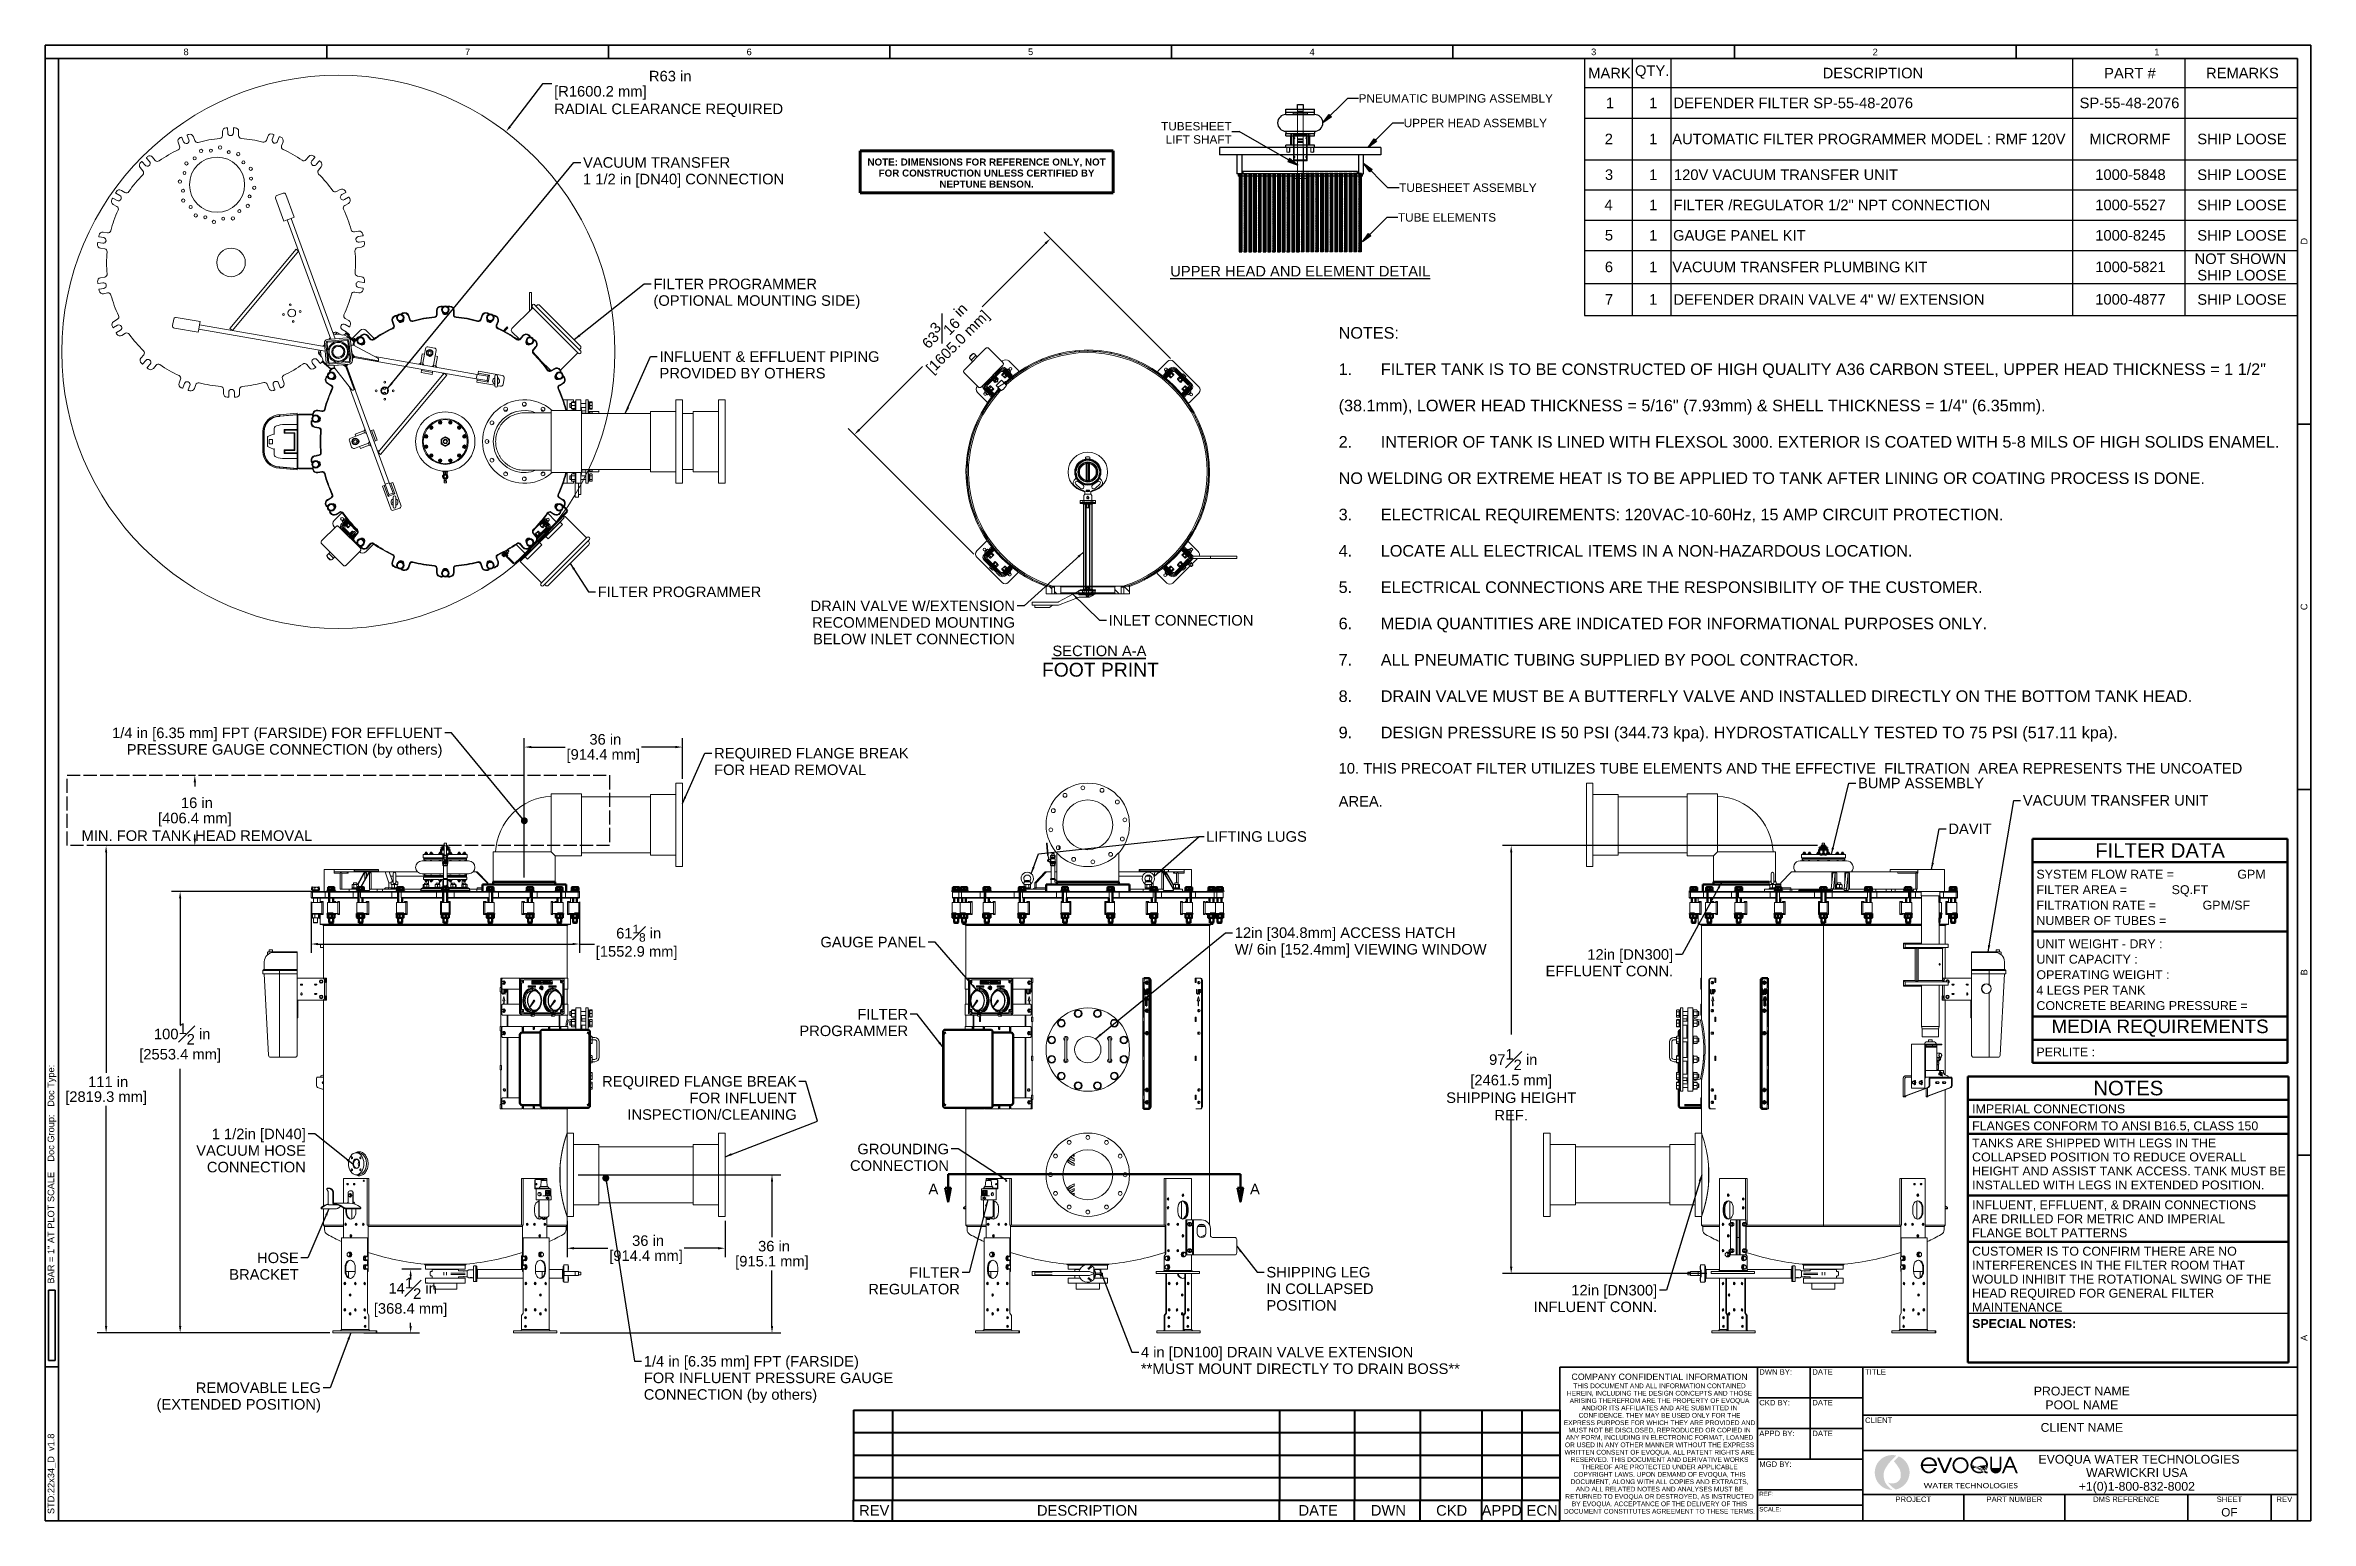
# Model space of a CAD drawing. Header units: inches. Extents: x 20 to 536, y 8 to 344.
import ezdxf
from ezdxf.enums import TextEntityAlignment as Align

# ---------------------------------------------------------------- set-up
doc = ezdxf.new("R2010")
doc.units = ezdxf.units.IN
doc.header["$LTSCALE"] = 16
doc.header["$MEASUREMENT"] = 0
for name, pattern in [('DASHED', [0.2067, 0.1654, -0.0413]), ('DASHED_SPACE', [0.2067, 0.1654, -0.0413]), ('DOUBLE_DASH_CHAIN', [1.2403, 0.6614, -0.0827, 0.1654, -0.0827, 0.1654, -0.0827]), ('HIDD1', [0.09713, 0.064753, -0.032377])]:
    doc.linetypes.add(name, pattern=pattern)
doc.layers.get('0').update_dxf_attribs({"lineweight": 25})
for name, color, linetype, lineweight in [('Border', 7, 'Continuous', 35), ('Dimension (ANSI)', 7, 'Continuous', 25), ('Hatch', 7, 'Continuous', 18), ('Hatch (ANSI)', 7, 'Continuous', 18), ('Hidden', 7, 'DASHED', 18), ('Section Line', 7, 'DOUBLE_DASH_CHAIN', 50), ('Sketch Geometry (ANSI)', 7, 'Continuous', 25), ('Sketch Geometry(MEMCOR)', 7, 'Continuous', 50), ('Symbol', 7, 'Continuous', 25), ('Symbol (ANSI)', 7, 'Continuous', 25), ('Symbols(MEMCOR)', 7, 'Continuous', 25), ('Title', 7, 'Continuous', 35), ('Visible', 7, 'Continuous', 18), ('Visible (ANSI)', 7, 'Continuous', 50)]:
    doc.layers.add(name, color=color, linetype=linetype, lineweight=lineweight)
doc.layers.add('Brade', color=5, linetype='Continuous', lineweight=25, true_color=0x0000ff)
doc.styles.add('MEMCOR', font='arial.ttf')
doc.styles.add('MEMCOR Medium', font='arial.ttf')
doc.styles.add('Note Text (ANSI)', font='arial.ttf')
doc.styles.get("Standard").update_dxf_attribs({"font": 'arial.ttf'})
doc.styles.add('Standard A-B-C', font='arial.ttf')
doc.styles.add('Standard D-E', font='arial.ttf')
doc.styles.add('Standard D-E NeptuneBenson', font='arial.ttf')
doc.styles.add('Standard Large', font='arial.ttf')
doc.styles.add('Text Style242', font='arial.ttf')
doc.dimstyles.new('Default (ANSI)', dxfattribs={"dimscale": 16, "dimtxt": 0.15, "dimasz": 0.098425, "dimexe": 0.125, "dimexo": 0.0625, "dimgap": 0.031496, "dimtad": 0, "dimtih": 1, "dimtoh": 1, "dimdec": 4, "dimrnd": 1e-08, "dimzin": 3, "dimdsep": 46, "dimlunit": 5, "dimtxsty": 'MEMCOR Medium', "dimcen": 0.09, "dimdle": 0.393701, "dimclrd": 256, "dimclre": 256, "dimclrt": 256, "dimadec": 0, "dimazin": 1, "dimtfac": 0.8, "dimtofl": 0, "dimtmove": 0, "dimatfit": 3, "dimfxl": 1, "dimfrac": 1, "dimtolj": 1, "dimtzin": 4, "dimlwd": -1, "dimlwe": -1, "dimarcsym": 0})
doc.dimstyles.new('Default (ANSI)$7', dxfattribs={"dimscale": 16, "dimtxt": 0.15, "dimasz": 0.098425, "dimexe": 0.125, "dimexo": 0.0625, "dimgap": 0.031496, "dimtad": 0, "dimtih": 1, "dimtoh": 1, "dimdec": 4, "dimrnd": 1e-08, "dimzin": 3, "dimdsep": 46, "dimlunit": 5, "dimtxsty": 'MEMCOR Medium', "dimcen": 0.09, "dimdle": 0.393701, "dimclrd": 256, "dimclre": 256, "dimclrt": 256, "dimadec": 0, "dimazin": 1, "dimtfac": 0.8, "dimtofl": 0, "dimtmove": 0, "dimatfit": 3, "dimfxl": 1, "dimfrac": 1, "dimtolj": 1, "dimtzin": 4, "dimlwd": -1, "dimlwe": -1, "dimarcsym": 0})
doc.dimstyles.new('Default D-E$7', dxfattribs={"dimscale": 16, "dimtxt": 0.15, "dimasz": 0.098425, "dimexe": 0.125, "dimexo": 0.0625, "dimgap": 0.031496, "dimtad": 0, "dimtih": 1, "dimtoh": 1, "dimrnd": 1e-08, "dimzin": 4, "dimdsep": 46, "dimtxsty": 'Standard D-E', "dimcen": 0.09, "dimdle": 0.393701, "dimclrd": 256, "dimclre": 256, "dimclrt": 256, "dimadec": 0, "dimazin": 1, "dimtfac": 1, "dimtofl": 0, "dimtmove": 0, "dimatfit": 3, "dimfxl": 1, "dimtolj": 1, "dimtzin": 4, "dimlwd": -1, "dimlwe": -1, "dimarcsym": 0})
doc.dimstyles.new('in [mm] D-E NeptuneBenson', dxfattribs={"dimscale": 16, "dimtxt": 0.15, "dimasz": 0.098425, "dimexe": 0.125, "dimexo": 0.063, "dimgap": 0.031496, "dimtad": 0, "dimtih": 1, "dimtoh": 1, "dimdec": 4, "dimrnd": 1e-08, "dimzin": 3, "dimdsep": 46, "dimlunit": 5, "dimtxsty": 'Standard D-E', "dimcen": 0.09, "dimdle": 0.393701, "dimclrd": 256, "dimclre": 256, "dimclrt": 256, "dimadec": 1, "dimazin": 1, "dimtfac": 1, "dimtofl": 0, "dimtmove": 0, "dimatfit": 3, "dimfxl": 1, "dimfrac": 1, "dimtolj": 1, "dimtzin": 4, "dimlwd": -1, "dimlwe": -1, "dimarcsym": 0})
doc.dimstyles.new('in [mm] D-E NeptuneBenson$7', dxfattribs={"dimscale": 16, "dimtxt": 0.15, "dimasz": 0.098425, "dimexe": 0.125, "dimexo": 0.063, "dimgap": 0.031496, "dimtad": 0, "dimtih": 1, "dimtoh": 1, "dimdec": 4, "dimrnd": 1e-08, "dimzin": 3, "dimdsep": 46, "dimlunit": 5, "dimtxsty": 'Standard D-E', "dimcen": 0.09, "dimdle": 0.393701, "dimclrd": 256, "dimclre": 256, "dimclrt": 256, "dimadec": 1, "dimazin": 1, "dimtfac": 1, "dimtofl": 0, "dimtmove": 0, "dimatfit": 3, "dimfxl": 1, "dimfrac": 1, "dimtolj": 1, "dimtzin": 4, "dimlwd": -1, "dimlwe": -1, "dimarcsym": 0})

msp = doc.modelspace()

# ---------------------------------------------------------------- texts
at = {"layer": 'Symbol', "char_height": 2.40000008, "line_spacing_factor": 0.944221, "style": 'Standard D-E'}
for s, insert, width, attachment_point in [('\\fArial|b0|i0;FILTER PROGRAMMER\\P\\fArial|b0|i0;(OPTIONAL MOUNTING SIDE)', (158.517767, 290.851232), 47.13475986, 1), ('\\fArial|b0|i0;DRAIN VALVE W/EXTENSION\\P\\fArial|b0|i0;RECOMMENDED MOUNTING\\P\\fArial|b0|i0;BELOW INLET CONNECTION', (240.864059, 217.539922), 46.58597811, 3), ('\\fArial|b0|i0;FILTER\\P\\fArial|b0|i0;PROGRAMMER', (216.524061, 124.538844), 24.78109945, 3)]:
    msp.add_mtext(s, dxfattribs=dict(at, insert=insert, width=width, attachment_point=attachment_point))
at = {"layer": 'Symbol', "char_height": 2.40000008, "attachment_point": 1, "style": 'Standard D-E'}
for s, insert, width in [('\\fArial|b0|i0;FILTER PROGRAMMER', (145.826489, 220.738611), 37.26402643), ('\\fArial|b0|i0;INLET CONNECTION', (262.200936, 214.257725), 32.97805185), ('\\fArial|b0|i0;BUMP ASSEMBLY', (432.893351, 177.199008), 28.70122053)]:
    msp.add_mtext(s, dxfattribs=dict(at, insert=insert, width=width))
at = {"layer": 'Symbol', "attachment_point": 7}
for s, insert, char_height, style in [('SECTION A-A', (249.395454, 204.855736), 2.40000008, 'Text Style242'), ('FOOT PRINT', (247.009956, 200.174016), 3.1496063, 'Standard Large')]:
    msp.add_mtext(s, dxfattribs=dict(at, insert=insert, char_height=char_height, style=style))
at = {"layer": 'Symbol (ANSI)'}
for s, insert, char_height, width, attachment_point, line_spacing_factor, style in [('\\fArial|b0|i0;VACUUM TRANSFER \\P\\fArial|b0|i0;1 1/2 in [DN40] CONNECTION', (142.479567, 318.518616), 2.40000008, 45.83414934, 1, 0.944221, 'MEMCOR Medium'), ('\\pxsm1.88;\\fArial|b0|i0;{\\H2.6400;NOTES:\\P}\\fArial|b0|i0;{\\H2.6400;1.^I}\\fArial|b0|i0;{\\H2.6400;FILTER TANK IS TO BE CONSTRUCTED OF HIGH QUALITY A36 CARBON STEEL, UPPER HEAD THICKNESS = 1 1/2" \\P(38.1mm), LOWER HEAD THICKNESS = 5/16" (7.93mm) & SHELL THICKNESS = 1/4" (6.35mm).\\P}\\fArial|b0|i0;{\\H2.6400;2.^I}\\fArial|b0|i0;{\\H2.6400;INTERIOR OF TANK IS LINED WITH FLEXSOL 3000. EXTERIOR IS COATED WITH 5-8 MILS OF HIGH SOLIDS ENAMEL. \\PNO WELDING OR EXTREME HEAT IS TO BE APPLIED TO TANK AFTER LINING OR COATING PROCESS IS DONE.\\P}\\fArial|b0|i0;{\\H2.6400;3.^I}\\fArial|b0|i0;{\\H2.6400;ELECTRICAL REQUIREMENTS: 120VAC-10-60Hz, 15 AMP CIRCUIT PROTECTION.\\P}\\fArial|b0|i0;{\\H2.6400;4.^I}\\fArial|b0|i0;{\\H2.6400;LOCATE ALL ELECTRICAL ITEMS IN A NON-HAZARDOUS LOCATION.\\P}\\fArial|b0|i0;{\\H2.6400;5.^I}\\fArial|b0|i0;{\\H2.6400;ELECTRICAL CONNECTIONS ARE THE RESPONSIBILITY OF THE CUSTOMER.\\P}\\fArial|b0|i0;{\\H2.6400;6.^I}\\fArial|b0|i0;{\\H2.6400;MEDIA QUANTITIES ARE INDICATED FOR INFORMATIONAL PURPOSES ONLY.\\P}\\fArial|b0|i0;{\\H2.6400;7.^I}\\fArial|b0|i0;{\\H2.6400;ALL PNEUMATIC TUBING SUPPLIED BY POOL CONTRACTOR.\\P}\\fArial|b0|i0;{\\H2.6400;8.^I}\\fArial|b0|i0;{\\H2.6400;DRAIN VALVE MUST BE A BUTTERFLY VALVE AND INSTALLED DIRECTLY ON THE BOTTOM TANK HEAD.\\P}\\fArial|b0|i0;{\\H2.6400;9.^I}\\fArial|b0|i0;{\\H2.6400;DESIGN PRESSURE IS 50 PSI (344.73 kpa). HYDROSTATICALLY TESTED TO 75 PSI (517.11 kpa).\\P}\\fArial|b0|i0;{\\H2.4000;10. THIS PRECOAT FILTER UTILIZES TUBE ELEMENTS AND THE EFFECTIVE  FILTRATION  AREA REPRESENTS THE UNCOATED \\PAREA.}\\fArial|b0|i0;{\\H2.6400;\\P}', (314.594419, 279.834343), 2.400000077, 216.20722956, 1, 1.741933, 'Standard D-E NeptuneBenson'), ('\\fArial|b0|i0;INFLUENT & EFFLUENT PIPING\\P\\fArial|b0|i0;PROVIDED BY OTHERS', (159.901374, 274.31263), 2.40000008, 50.12195317, 1, 0.944221, 'MEMCOR Medium'), ('\\fArial|b0|i0;1/4 in [6.35 mm] FPT (FARSIDE) FOR EFFLUENT\\P\\fArial|b0|i0;PRESSURE GAUGE CONNECTION (by others)', (110.463374, 188.622957), 2.40000008, 75.26707687, 3, 0.944221, 'Standard D-E'), ('\\fArial|b0|i0;REQUIRED FLANGE BREAK\\P\\fArial|b0|i0;FOR HEAD REMOVAL', (172.331363, 183.989827), 2.40000008, 44.35244282, 1, 0.944221, 'Standard D-E'), ('\\fArial|b0|i0;12in [304.8mm] ACCESS HATCH\\P\\fArial|b0|i0;W/ 6in [152.4mm] VIEWING WINDOW', (290.928602, 143.114842), 2.40000008, 57.37317303, 1, 0.944221, 'Standard D-E'), ('\\fArial|b0|i0;12in [DN300]\\P\\fArial|b0|i0;EFFLUENT CONN.', (390.787423, 138.156791), 2.40000008, 29.06524478, 3, 0.944221, 'Standard D-E'), ('\\fArial|b0|i0;REQUIRED FLANGE BREAK\\P\\fArial|b0|i0;FOR INFLUENT\\P\\fArial|b0|i0;INSPECTION/CLEANING', (191.140574, 109.24992), 2.40000008, 44.35244282, 3, 0.944221, 'Standard D-E'), ('\\fArial|b0|i0;1 1/2in [DN40]\\P\\fArial|b0|i0;VACUUM HOSE \\P\\fArial|b0|i0;CONNECTION', (79.336365, 97.285207), 2.40000008, 25.90061098, 3, 0.944221, 'Standard D-E'), ('\\fArial|b0|i0;GROUNDING\\P\\fArial|b0|i0;CONNECTION\\P', (225.827891, 93.85055), 2.40000008, 22.54390416, 3, 0.944221, 'Standard D-E'), ('\\fArial|b0|i0;HOSE\\P\\fArial|b0|i0;BRACKET', (77.731216, 69.063295), 2.40000008, 15.84146455, 3, 0.944221, 'Standard D-E'), ('\\fArial|b0|i0;FILTER\\P\\fArial|b0|i0;REGULATOR', (228.326457, 65.713915), 2.40000008, 20.87012313, 3, 0.944221, 'Standard D-E'), ('\\fArial|b0|i0;SHIPPING LEG\\P\\fArial|b0|i0;IN COLLAPSED\\P\\fArial|b0|i0;POSITION', (298.136877, 65.79523), 2.40000008, 24.4134167, 1, 0.944221, 'Standard D-E'), ('\\fArial|b0|i0;12in [DN300]\\P\\fArial|b0|i0;INFLUENT CONN.', (387.151877, 61.688781), 2.40000008, 28.13232001, 3, 0.944221, 'Standard D-E'), ('\\fArial|b0|i0;4 in [DN100] DRAIN VALVE EXTENSION \\P\\fArial|b0|i0;**MUST MOUNT DIRECTLY TO DRAIN BOSS**', (269.554539, 47.592558), 2.40000008, 72.66402958, 1, 0.944221, 'Standard D-E'), ('\\fArial|b0|i0;1/4 in [6.35 mm] FPT (FARSIDE) \\P\\fArial|b0|i0;FOR INFLUENT PRESSURE GAUGE \\P\\fArial|b0|i0;CONNECTION (by others)', (156.315089, 45.502414), 2.40000008, 57.76463907, 1, 0.944221, 'Standard D-E'), ('\\fArial|b0|i0;REMOVABLE LEG\\P\\fArial|b0|i0;(EXTENDED POSITION)', (82.772468, 39.479542), 2.40000008, 37.45061319, 3, 0.944221, 'Standard D-E')]:
    msp.add_mtext(s, dxfattribs=dict(at, insert=insert, char_height=char_height, width=width, attachment_point=attachment_point, line_spacing_factor=line_spacing_factor, style=style))
at = {"layer": 'Symbol (ANSI)', "char_height": 2.40000008, "style": 'Standard D-E'}
for s, insert, width, attachment_point in [('\\fArial|b0|i0;VACUUM TRANSFER UNIT', (470.436367, 173.247889), 42.29451577, 1), ('\\fArial|b0|i0;DAVIT', (453.466116, 166.774079), 9.87622043, 1), ('\\fArial|b0|i0;LIFTING LUGS', (284.431746, 165.017483), 22.91707467, 1), ('\\fArial|b0|i0;GAUGE PANEL', (220.587337, 140.973391), 24.04207545, 3)]:
    msp.add_mtext(s, dxfattribs=dict(at, insert=insert, width=width, attachment_point=attachment_point))

# ---------------------------------------------------------------- blocks, each defined once
blk = doc.blocks.new('Borders 22x34_D')
at = {"layer": 'Border'}
for p, q in [((33.5, 21.5), (1.25, 21.5)), ((1.25, 21.5), (1.25, 0.5)), ((33.312, 21.312), (1.25, 21.312)), ((1.437, 0.5), (1.437, 21.312)), ((5.258, 21.5), (5.258, 21.312)), ((9.266, 21.5), (9.266, 21.312)), ((13.273, 21.5), (13.273, 21.312)), ((17.281, 21.5), (17.281, 21.312)), ((21.289, 21.5), (21.289, 21.312)), ((25.297, 21.5), (25.297, 21.312)), ((29.305, 21.5), (29.305, 21.312)), ((33.312, 0.5), (33.312, 21.312)), ((33.5, 0.5), (33.5, 21.5)), ((33.312, 16.109), (33.5, 16.109)), ((33.312, 10.906), (33.5, 10.906)), ((33.312, 5.703), (33.5, 5.703)), ((1.391, 3.781), (1.297, 3.781)), ((1.297, 3.781), (1.297, 2.781)), ((1.391, 2.781), (1.391, 3.781)), ((1.25, 2.688), (1.437, 2.688)), ((1.297, 2.781), (1.391, 2.781)), ((1.25, 0.5), (33.5, 0.5)), ((1.25, 0.5), (7.811, 0.5))]:
    blk.add_line(p, q, dxfattribs=at)
at = {"layer": 'Border', "char_height": 0.094, "attachment_point": 5, "style": 'Standard A-B-C'}
for s, insert in [('\\fArial|b0|i0;{\\H0.0940;8}', (3.254, 21.406)), ('\\fArial|b0|i0;{\\H0.0940;7}', (7.262, 21.407)), ('\\fArial|b0|i0;{\\H0.0940;6}', (11.27, 21.406)), ('\\fArial|b0|i0;{\\H0.0940;5}', (15.277, 21.407)), ('\\fArial|b0|i0;{\\H0.0940;4}', (19.285, 21.406)), ('\\fArial|b0|i0;{\\H0.0940;3}', (23.293, 21.406)), ('\\fArial|b0|i0;{\\H0.0940;2}', (27.301, 21.406)), ('\\fArial|b0|i0;{\\H0.0940;1}', (31.309, 21.406))]:
    blk.add_mtext(s, dxfattribs=dict(at, insert=insert))
at = {"layer": 'Border', "char_height": 0.094, "rotation": 90, "style": 'Standard A-B-C'}
for s, insert, attachment_point in [('\\fArial|b0|i0;{\\H0.0940;D}', (33.406, 18.711), 5), ('\\fArial|b0|i0;{\\H0.0940;C}', (33.406, 13.508), 5), ('\\fArial|b0|i0;{\\H0.0940;B}', (33.406, 8.305), 5), ('\\fArial|b0|i0;{\\H0.0940;BAR = 1" AT PLOT SCALE    Doc Group:   Doc Type: }', (1.344, 3.875), 4), ('\\fArial|b0|i0;{\\H0.0940;A}', (33.406, 3.102), 5), ('\\fArial|b0|i0;{\\H0.0940;STD:22x34_D  v1.8}', (1.344, 0.594), 4)]:
    blk.add_mtext(s, dxfattribs=dict(at, insert=insert, attachment_point=attachment_point))
blk = doc.blocks.new('Title Blocks D-E')
at = {"layer": 'Hatch'}
h = blk.add_hatch(color=256, dxfattribs=at)
edge = h.paths.add_edge_path()
edge.add_arc((19.982, 9.944), 0.248, 76.679, 270.1895)
edge.add_spline(control_points=[(19.983, 9.696), (19.953, 9.717), (19.907, 9.758), (19.877, 9.809), (19.863, 9.86), (19.859, 9.914), (19.864, 9.955), (19.882, 9.997), (19.916, 10.051), (19.948, 10.092), (19.993, 10.14), (20.039, 10.185)], knot_values=[1, 1, 1, 1, 1, 2, 3, 4, 5, 6, 7, 8, 9, 9, 9, 9, 9], degree=4, periodic=0)
h = blk.add_hatch(color=256, dxfattribs=at)
edge = h.paths.add_edge_path()
edge.add_line((20.077, 10.173), (20.007, 10.102))
edge.add_spline(control_points=[(20.007, 10.102), (20.039, 10.066), (20.062, 10.032), (20.08, 10.006), (20.093, 9.983), (20.106, 9.938), (20.106, 9.885), (20.097, 9.845), (20.065, 9.813), (20.035, 9.793), (19.989, 9.788), (19.943, 9.788), (19.923, 9.803)], knot_values=[1, 1, 1, 1, 1, 2, 3, 4, 5, 6, 7, 8, 9, 10, 10, 10, 10, 10], degree=4, periodic=0)
edge.add_spline(control_points=[(19.923, 9.803), (19.945, 9.77), (19.968, 9.745), (19.996, 9.724), (20.035, 9.701)], knot_values=[1, 1, 1, 1, 1, 2, 2, 2, 2, 2], degree=4, periodic=0)
edge.add_arc((19.982, 9.944), 0.248, 282.2596, 427.5742)
h = blk.add_hatch(color=256, dxfattribs=at)
edge = h.paths.add_edge_path(flags=0)
edge.add_arc((20.505, 10.051), 0.0859, 6.7767, 173.2233)
edge.add_line((20.419, 10.061), (20.59, 10.061))
edge = h.paths.add_edge_path()
edge.add_arc((20.505, 10.046), 0.116, 354.8678, 699.9289)
edge.add_line((20.613, 10.006), (20.583, 10.006))
edge.add_arc((20.504, 10.041), 0.0853, 183.1818, 336.4721, ccw=False)
edge.add_line((20.419, 10.036), (20.62, 10.036))
blk.add_hatch(color=256, dxfattribs=at).paths.add_polyline_path([(20.839, 10.157), (20.746, 9.936), (20.714, 9.936), (20.62, 10.157), (20.651, 10.157), (20.73, 9.972), (20.808, 10.157)])
h = blk.add_hatch(color=256, dxfattribs=at)
edge = h.paths.add_edge_path(flags=0)
edge.add_arc((20.955, 10.047), 0.089, 0, 360)
edge = h.paths.add_edge_path()
edge.add_arc((20.955, 10.047), 0.115, 0, 360)
h = blk.add_hatch(color=256, dxfattribs=at)
edge = h.paths.add_edge_path(flags=0)
edge.add_spline(control_points=[(21.29, 9.982), (21.287, 9.984), (21.279, 9.99), (21.266, 10.001), (21.249, 10.013), (21.218, 10.031), (21.173, 10.034), (21.147, 10.031), (21.125, 10.026)], knot_values=[-5.525972, -5.525972, -5.525972, -5.525972, -5.525972, -5, -4, -3, -2, -1, -1, -1, -1, -1], degree=4, periodic=0)
edge.add_arc((21.221, 10.054), 0.0997, 182.5887, 196.4669, ccw=False)
edge.add_arc((21.221, 10.048), 0.0996, 0.9395, 179.0605, ccw=False)
edge.add_arc((21.221, 10.054), 0.0997, 313.5602, 357.4113, ccw=False)
edge = h.paths.add_edge_path(flags=0)
edge.add_spline(control_points=[(21.136, 10.001), (21.147, 10.007), (21.164, 10.008), (21.188, 10.008), (21.224, 9.998), (21.249, 9.984), (21.261, 9.975), (21.268, 9.969), (21.27, 9.967)], knot_values=[-5.475497, -5.475497, -5.475497, -5.475497, -5.475497, -4.475497, -3.475497, -2.475497, -1.475497, -1, -1, -1, -1, -1], degree=4, periodic=0)
edge.add_arc((21.221, 10.054), 0.0997, 211.8702, 299.6018, ccw=False)
edge = h.paths.add_edge_path()
edge.add_line((21.343, 9.955), (21.343, 9.931))
edge.add_spline(control_points=[(21.343, 9.931), (21.326, 9.931), (21.312, 9.932), (21.302, 9.94), (21.292, 9.948), (21.289, 9.951)], knot_values=[6.426385, 6.426385, 6.426385, 6.426385, 6.426385, 7.426385, 8, 8, 8, 8, 8], degree=4, periodic=0)
edge.add_arc((21.221, 10.057), 0.126, 183.1673, 302.8004, ccw=False)
edge.add_arc((21.221, 10.046), 0.126, 2.9412, 178.4354, ccw=False)
edge.add_arc((21.221, 10.057), 0.126, 314.2286, 358.2094, ccw=False)
edge.add_spline(control_points=[(21.309, 9.966), (21.311, 9.965), (21.316, 9.961), (21.322, 9.958), (21.331, 9.955), (21.343, 9.955)], knot_values=[6.5852, 6.5852, 6.5852, 6.5852, 6.5852, 7, 8, 8, 8, 8, 8], degree=4, periodic=0)
h = blk.add_hatch(color=256, dxfattribs=at)
edge = h.paths.add_edge_path()
edge.add_arc((21.457, 10.009), 0.0797, 180, 360)
edge.add_line((21.537, 10.009), (21.537, 10.168))
edge.add_line((21.537, 10.168), (21.51, 10.168))
edge.add_line((21.51, 10.168), (21.51, 10.008))
edge.add_arc((21.456, 10.008), 0.0532, -180, 0, ccw=False)
edge.add_line((21.403, 10.008), (21.403, 10.168))
edge.add_line((21.403, 10.168), (21.378, 10.168))
edge.add_line((21.378, 10.168), (21.378, 10.009))
h = blk.add_hatch(color=256, dxfattribs=at)
h.paths.add_polyline_path([(21.615, 10.036), (21.658, 10.135), (21.7, 10.036)], flags=0)
h.paths.add_polyline_path([(21.771, 9.934), (21.743, 9.934), (21.71, 10.012), (21.605, 10.012), (21.571, 9.934), (21.543, 9.934), (21.644, 10.168), (21.672, 10.168)])
at = {"layer": 'Title'}
for p, q in [((18.065, 11.445), (15.252, 11.445)), ((15.252, 11.445), (15.252, 9.258)), ((19.565, 11.445), (18.065, 11.445)), ((18.065, 11.445), (18.065, 9.258)), ((18.065, 9.258), (18.065, 11.445)), ((18.815, 11.445), (18.815, 10.133)), ((19.565, 11.445), (25.752, 11.445)), ((19.565, 9.258), (19.565, 11.445)), ((19.565, 9.258), (19.565, 11.445)), ((25.752, 11.445), (25.752, 9.258)), ((18.065, 11.008), (19.565, 11.008)), ((19.565, 10.758), (25.752, 10.758)), ((18.065, 10.57), (19.565, 10.57)), ((18.065, 10.133), (19.565, 10.133)), ((19.565, 10.258), (25.752, 10.258)), ((18.065, 9.695), (19.565, 9.695)), ((18.065, 9.477), (19.565, 9.477)), ((19.565, 9.633), (25.752, 9.633)), ((21.002, 9.633), (21.002, 9.258)), ((22.44, 9.633), (22.44, 9.258)), ((24.19, 9.633), (24.19, 9.258)), ((25.377, 9.633), (25.377, 9.258)), ((15.252, 9.258), (18.065, 9.258)), ((18.065, 9.258), (19.565, 9.258)), ((25.752, 9.258), (19.565, 9.258)), ((25.752, 9.258), (25.752, 9.258)), ((25.752, 9.258), (25.94, 9.258))]:
    blk.add_line(p, q, dxfattribs=at)
at = {"layer": 'Title', "insert": (16.67, 11.352), "char_height": 0.06, "width": 2.72591, "attachment_point": 2, "line_spacing_factor": 0.757101, "style": 'Standard A-B-C'}
blk.add_mtext('\\pxsm0.94;\\fArial|b0|i0;{\\H0.0900;COMPANY CONFIDENTIAL INFORMATION\\P}\\fArial|b0|i0;{\\H0.0670;THIS DOCUMENT AND ALL INFORMATION CONTAINED HEREIN, INCLUDING THE DESIGN CONCEPTS AND THOSE ARISING THEREFROM ARE THE PROPERTY OF EVOQUA AND/OR ITS AFFILIATES AND ARE SUBMITTED IN CONFIDENCE. THEY MAY BE USED ONLY FOR THE EXPRESS PURPOSE FOR WHICH THEY ARE PROVIDED AND MUST NOT BE DISCLOSED, REPRODUCED OR COPIED IN ANY FORM, INCLUDING IN ELECTRONIC FORMAT, LOANED OR USED IN ANY OTHER MANNER WITHOUT THE EXPRESS WRITTEN CONSENT OF EVOQUA. ALL PATENT RIGHTS ARE RESERVED. THIS DOCUMENT AND DERIVATIVE WORKS THEREOF ARE PROTECTED UNDER APPLICABLE COPYRIGHT LAWS. UPON DEMAND OF EVOQUA, THIS DOCUMENT, ALONG WITH ALL COPIES AND EXTRACTS, AND ALL RELATED NOTES AND ANALYSES MUST BE RETURNED TO EVOQUA OR DESTROYED, AS INSTRUCTED BY EVOQUA. ACCEPTANCE OF THE DELIVERY OF THIS DOCUMENT CONSTITUTES AGREEMENT TO THESE TERMS}\\fArial|b0|i0;{\\H0.0680;.}', dxfattribs=at)
at = {"layer": 'Title'}
for s, insert, char_height, attachment_point, style in [('\\fArial|b0|i0;{\\H0.0780;DWN BY:}', (18.09, 11.414), 0.078, 1, 'Standard A-B-C'), ('\\fArial|b0|i0;{\\H0.0780;DATE}', (18.846, 11.414), 0.078, 1, 'Standard A-B-C'), ('\\fArial|b0|i0;{\\H0.0780;TITLE}', (19.596, 11.414), 0.078, 1, 'Standard A-B-C'), ('\\fArial|b0|i0;{\\H0.0780;CKD BY:}', (18.09, 10.977), 0.078, 1, 'Standard A-B-C'), ('\\fArial|b0|i0;{\\H0.0780;DATE}', (18.846, 10.977), 0.078, 1, 'Standard A-B-C'), ('\\fArial|b0|i0;{\\H0.0780;CLIENT}', (19.596, 10.727), 0.078, 1, 'Standard A-B-C'), ('\\fArial|b0|i0;{\\H0.0780;DATE}', (18.846, 10.539), 0.078, 1, 'Standard A-B-C'), ('\\fArial|b0|i0;{\\H0.0780;MGD BY:}', (18.09, 10.102), 0.078, 1, 'Standard A-B-C'), ('\\fArial|b0|i0;{\\H0.1250;EVOQUA WATER TECHNOLOGIES}', (22.065, 10.195), 0.125, 1, 'Standard A-B-C'), ('\\fCalibri|b0|i0;\\W1.20;{\\H0.0750;WATER TECHNOLOGIES}', (21.772, 9.795), 0.075, 3, 'Standard D-E'), ('\\fArial|b0|i0;{\\H0.0630;SCALE:}', (18.09, 9.452), 0.063, 1, 'Standard A-B-C'), ('\\fArial|b0|i0;{\\H0.0630;REF:}', (18.09, 9.67), 0.063, 1, 'Standard A-B-C'), ('\\fArial|b0|i0;{\\H0.0780;PROJECT}', (20.283, 9.602), 0.078, 2, 'Standard A-B-C'), ('\\fArial|b0|i0;{\\H0.0780;PART NUMBER}', (21.721, 9.602), 0.078, 2, 'Standard A-B-C'), ('\\fArial|b0|i0;{\\H0.0780;DMS REFERENCE}', (23.315, 9.602), 0.078, 2, 'Standard A-B-C'), ('\\fArial|b0|i0;{\\H0.0780;SHEET}', (24.783, 9.602), 0.078, 2, 'Standard A-B-C'), ('\\fArial|b0|i0;{\\H0.1200;OF}', (24.783, 9.377), 0.12, 5, 'Standard A-B-C'), ('\\fArial|b0|i0;{\\H0.0780;REV}', (25.565, 9.602), 0.078, 2, 'Standard A-B-C')]:
    blk.add_mtext(s, dxfattribs=dict(at, insert=insert, char_height=char_height, attachment_point=attachment_point, style=style))
at = {"layer": 'Title', "style": 'Standard A-B-C'}
for s, insert, char_height, attachment_point, line_spacing_factor in [('\\pxsm0.94;\\fArial|b0|i0;{\\H0.1250;\\P}\\fArial|b0|i0;{\\H0.1250; PROJECT NAME\\P}\\fArial|b0|i0;{\\H0.1250; POOL NAME}', (22.658, 11.102), 0.06, 5, 0.925451), ('\\fArial|b0|i0;{\\H0.1250; CLIENT NAME\\P}\\fArial|b0|i0;{\\H0.1250; }', (22.658, 10.486), 0.125, 5, 0.944221), ('\\fArial|b0|i0;{\\H0.0780;APPD BY:\\P}', (18.09, 10.539), 0.078, 1, 3.028468), ('\\fArial|b0|i0;{\\H0.1250;WARWICKRI USA\\P}\\fArial|b0|i0;{\\H0.1250;+1(0)1-800-832-8002}', (23.465, 10.006), 0.125, 2, 0.944221)]:
    blk.add_mtext(s, dxfattribs=dict(at, insert=insert, char_height=char_height, attachment_point=attachment_point, line_spacing_factor=line_spacing_factor))
at = {"layer": 'Title', "lineweight": 30, "flags": 63}
for tag, height, p in [('DESIGNER', 0.094, (18.44, 11.141)), ('CREATION_DATE', 0.094, (19.19, 11.141)), ('CHECKED_BY', 0.094, (18.44, 10.703)), ('CHECKED_DATE', 0.094, (19.19, 10.703)), ('ENG_APPROVED_BY', 0.094, (18.44, 10.266)), ('ENG_APPROVAL_DATE', 0.094, (19.19, 10.266)), ('MANAGER', 0.094, (18.815, 9.828)), ('PROJECT', 0.12, (20.283, 9.377)), ('PART_NUMBER', 0.12, (21.721, 9.377)), ('@DMS_Reference', 0.12, (23.315, 9.377)), ('Sheet_Number', 0.12, (24.502, 9.377)), ('REVISION_NUMBER', 0.12, (25.565, 9.377)), ('Number_of_sheets', 0.125, (25.065, 9.377))]:
    blk.add_attdef(tag, text='', height=height, dxfattribs=at).set_placement(p, align=Align.MIDDLE_CENTER)
for tag, height, p in [('!Reference', 0.078, (18.877, 9.527)), ('Scale_1', 0.118, (18.877, 9.308))]:
    blk.add_attdef(tag, text='', height=height, dxfattribs=at).set_placement(p, align=Align.BOTTOM_CENTER)
blk = doc.blocks.new('*D18')
at = {"layer": 'Defpoints', "color": 0, "transparency": 16777216}
for p in [(43.85, 177.75), (43.85, 161.75), (54.06, 161.75)]:
    blk.add_point(p, dxfattribs=at)
at = {"layer": 'Dimension (ANSI)', "transparency": 16777216}
for p, q in [((54.06, 176.18), (54.06, 175.23)), ((54.06, 163.33), (54.06, 164.27))]:
    blk.add_line(p, q, dxfattribs=at)
for points in [[(53.79, 176.18), (54.32, 176.18), (54.06, 177.75)], [(53.79, 163.33), (54.32, 163.33), (54.06, 161.75)]]:
    blk.add_solid(points, dxfattribs=at)
at = {"layer": 'Dimension (ANSI)', "transparency": 16777216, "char_height": 2.4, "attachment_point": 5, "style": 'Standard D-E'}
for s, insert in [('\\A1; \\fArial|b0|i0;16 in', (54.06, 171.48)), ('\\A1;[406.4 mm]{\\P\\fArial|b0|i0; MIN. FOR TANK HEAD REMOVAL}', (54.06, 166))]:
    blk.add_mtext(s, dxfattribs=dict(at, insert=insert))
blk = doc.blocks.new('*D19')
at = {"layer": 'Defpoints', "color": 0, "transparency": 16777216}
for p in [(140.33, 86.79), (185.52, 86.79), (136.24, 50.76)]:
    blk.add_point(p, dxfattribs=at)
at = {"layer": 'Dimension (ANSI)', "transparency": 16777216}
for p, q in [((141.34, 86.79), (187.52, 86.79)), ((185.52, 85.21), (185.52, 72.55)), ((185.52, 52.33), (185.52, 65.01)), ((137.25, 50.76), (187.52, 50.76))]:
    blk.add_line(p, q, dxfattribs=at)
for points in [[(185.26, 85.21), (185.79, 85.21), (185.52, 86.79)], [(185.26, 52.33), (185.79, 52.33), (185.52, 50.76)]]:
    blk.add_solid(points, dxfattribs=at)
at = {"layer": 'Dimension (ANSI)', "transparency": 16777216, "char_height": 2.4, "attachment_point": 5, "style": 'Standard D-E'}
for s, insert in [('\\A1;[915.1 mm]', (185.52, 66.74)), ('\\A1; 36 in', (185.52, 70.51))]:
    blk.add_mtext(s, dxfattribs=dict(at, insert=insert))
blk = doc.blocks.new('*D20')
at = {"layer": 'Defpoints', "color": 0, "transparency": 16777216}
for p in [(103.21, 65.26), (106.6, 65.26), (91.56, 50.76)]:
    blk.add_point(p, dxfattribs=at)
at = {"layer": 'Dimension (ANSI)', "transparency": 16777216}
for p, q in [((105.6, 65.26), (101.21, 65.26)), ((103.21, 63.69), (103.21, 62.96)), ((103.21, 52.33), (103.21, 53.05)), ((92.57, 50.76), (105.21, 50.76))]:
    blk.add_line(p, q, dxfattribs=at)
for points in [[(102.95, 63.69), (103.47, 63.69), (103.21, 65.26)], [(102.95, 52.33), (103.47, 52.33), (103.21, 50.76)]]:
    blk.add_solid(points, dxfattribs=at)
at = {"layer": 'Dimension (ANSI)', "transparency": 16777216, "char_height": 2.4, "attachment_point": 5, "style": 'Standard D-E'}
for s, insert in [('\\A1; 14{\\H1x;\\S1#2;} in', (103.21, 60.92)), ('\\A1;[368.4 mm]', (103.21, 55.97))]:
    blk.add_mtext(s, dxfattribs=dict(at, insert=insert))
blk = doc.blocks.new('*D21')
at = {"layer": 'Defpoints', "color": 0, "transparency": 16777216}
for p in [(129.1, 184.19), (165.1, 175.97), (129.1, 153.47)]:
    blk.add_point(p, dxfattribs=at)
at = {"layer": 'Dimension (ANSI)', "transparency": 16777216}
for p, q in [((129.1, 154.48), (129.1, 186.19)), ((165.1, 176.98), (165.1, 186.19)), ((130.68, 184.19), (138.44, 184.19)), ((163.53, 184.19), (155.77, 184.19))]:
    blk.add_line(p, q, dxfattribs=at)
for points in [[(130.68, 184.45), (130.68, 183.93), (129.1, 184.19)], [(163.53, 184.45), (163.53, 183.93), (165.1, 184.19)]]:
    blk.add_solid(points, dxfattribs=at)
at = {"layer": 'Dimension (ANSI)', "transparency": 16777216, "char_height": 2.4, "attachment_point": 5, "style": 'Standard D-E'}
for s, insert in [('\\A1; 36 in', (147.1, 185.92)), ('\\A1;[914.4 mm]', (147.1, 182.15))]:
    blk.add_mtext(s, dxfattribs=dict(at, insert=insert))
blk = doc.blocks.new('*D22')
at = {"layer": 'Defpoints', "color": 0, "transparency": 16777216}
for p in [(138.83, 77.29), (174.83, 77.29), (174.83, 70.04)]:
    blk.add_point(p, dxfattribs=at)
at = {"layer": 'Dimension (ANSI)', "transparency": 16777216}
for p, q in [((138.83, 76.28), (138.83, 68.04)), ((174.83, 76.28), (174.83, 68.04)), ((140.4, 70.04), (148.16, 70.04)), ((173.26, 70.04), (165.5, 70.04))]:
    blk.add_line(p, q, dxfattribs=at)
for points in [[(140.4, 70.31), (140.4, 69.78), (138.83, 70.04)], [(173.26, 70.31), (173.26, 69.78), (174.83, 70.04)]]:
    blk.add_solid(points, dxfattribs=at)
at = {"layer": 'Dimension (ANSI)', "transparency": 16777216, "char_height": 2.4, "attachment_point": 5, "style": 'Standard D-E'}
for s, insert in [('\\A1; 36 in', (156.83, 71.77)), ('\\A1;[914.4 mm]', (156.83, 68))]:
    blk.add_mtext(s, dxfattribs=dict(at, insert=insert))
blk = doc.blocks.new('*D23')
at = {"layer": 'Defpoints', "color": 0, "transparency": 16777216}
for p in [(80.54, 149.94), (141.67, 149.94), (141.67, 139.33)]:
    blk.add_point(p, dxfattribs=at)
at = {"layer": 'Dimension (ANSI)', "transparency": 16777216}
for p, q in [((80.54, 148.94), (80.54, 137.33)), ((141.67, 148.94), (141.67, 137.33)), ((82.11, 139.33), (140.1, 139.33)), ((141.67, 139.33), (145.09, 139.33))]:
    blk.add_line(p, q, dxfattribs=at)
for points in [[(82.11, 139.59), (82.11, 139.06), (80.54, 139.33)], [(140.1, 139.59), (140.1, 139.06), (141.67, 139.33)]]:
    blk.add_solid(points, dxfattribs=at)
at = {"layer": 'Dimension (ANSI)', "transparency": 16777216, "char_height": 2.4, "attachment_point": 5, "style": 'MEMCOR Medium'}
for s, insert in [('\\A1; 61{\\H0.8x;\\S1#8;} in', (154.69, 141.79)), ('\\A1;[1552.9 mm]', (154.69, 137.28))]:
    blk.add_mtext(s, dxfattribs=dict(at, insert=insert))
blk = doc.blocks.new('*D24')
at = {"layer": 'Defpoints', "color": 0, "transparency": 16777216}
for p in [(33.85, 161.75), (110.73, 161.75), (85.82, 50.76)]:
    blk.add_point(p, dxfattribs=at)
at = {"layer": 'Dimension (ANSI)', "transparency": 16777216}
for p, q in [((109.72, 161.75), (31.85, 161.75)), ((33.85, 160.18), (33.85, 110.01)), ((33.85, 52.33), (33.85, 102.5)), ((84.81, 50.76), (31.85, 50.76))]:
    blk.add_line(p, q, dxfattribs=at)
for points in [[(33.59, 160.18), (34.11, 160.18), (33.85, 161.75)], [(33.59, 52.33), (34.11, 52.33), (33.85, 50.76)]]:
    blk.add_solid(points, dxfattribs=at)
at = {"layer": 'Dimension (ANSI)', "transparency": 16777216, "char_height": 2.4, "attachment_point": 5, "style": 'Standard D-E'}
for s, insert in [('\\A1; 111 in', (33.85, 107.96)), ('\\A1;[2819.3 mm]', (33.85, 104.21))]:
    blk.add_mtext(s, dxfattribs=dict(at, insert=insert))
blk = doc.blocks.new('*D25')
at = {"layer": 'Defpoints', "color": 0, "transparency": 16777216}
for p in [(50.71, 151.29), (82.03, 151.29), (85.82, 50.76)]:
    blk.add_point(p, dxfattribs=at)
at = {"layer": 'Dimension (ANSI)', "transparency": 16777216}
for p, q in [((81.02, 151.29), (48.71, 151.29)), ((50.71, 149.71), (50.71, 120.88)), ((50.71, 52.33), (50.71, 110.93)), ((84.81, 50.76), (48.71, 50.76))]:
    blk.add_line(p, q, dxfattribs=at)
for points in [[(50.45, 149.71), (50.98, 149.71), (50.71, 151.29)], [(50.45, 52.33), (50.98, 52.33), (50.71, 50.76)]]:
    blk.add_solid(points, dxfattribs=at)
at = {"layer": 'Dimension (ANSI)', "transparency": 16777216, "char_height": 2.4, "attachment_point": 5, "style": 'Standard D-E'}
for s, insert in [('\\A1; 100{\\H1x;\\S1#2;} in', (50.71, 118.84)), ('\\A1;[2553.4 mm]', (50.71, 113.87))]:
    blk.add_mtext(s, dxfattribs=dict(at, insert=insert))
blk = doc.blocks.new('*D26')
at = {"layer": 'Defpoints', "color": 0, "transparency": 16777216}
for p in [(124.94, 324.3), (86.75, 274.2)]:
    blk.add_point(p, dxfattribs=at)
at = {"layer": 'Dimension (ANSI)', "transparency": 16777216}
for p, q in [((133.28, 335.24), (125.89, 325.55)), ((135.39, 335.24), (133.28, 335.24))]:
    blk.add_line(p, q, dxfattribs=at)
blk.add_solid([(125.69, 325.71), (126.1, 325.4), (124.94, 324.3)], dxfattribs=at)
at = {"layer": 'Dimension (ANSI)', "transparency": 16777216, "char_height": 2.4, "attachment_point": 1, "style": 'MEMCOR Medium'}
for s, insert in [('\\A1; \\fArial|b0|i0;R63 in', (156.56, 338.19)), ('\\A1;[R1600.2 mm]{\\P\\fArial|b0|i0;RADIAL CLEARANCE REQUIRED}', (135.9, 334.73))]:
    blk.add_mtext(s, dxfattribs=dict(at, insert=insert))
blk = doc.blocks.new('*D27')
at = {"layer": 'Defpoints', "color": 0, "transparency": 16777216}
for p in [(353.89, 161.75), (424.63, 161.75), (399.43, 64.26)]:
    blk.add_point(p, dxfattribs=at)
at = {"layer": 'Dimension (ANSI)', "transparency": 16777216}
for p, q in [((423.63, 161.75), (351.89, 161.75)), ((353.89, 160.18), (353.89, 118.74)), ((353.89, 65.83), (353.89, 101.41)), ((398.42, 64.26), (351.89, 64.26))]:
    blk.add_line(p, q, dxfattribs=at)
for points in [[(353.63, 160.18), (354.16, 160.18), (353.89, 161.75)], [(353.63, 65.83), (354.16, 65.83), (353.89, 64.26)]]:
    blk.add_solid(points, dxfattribs=at)
at = {"layer": 'Dimension (ANSI)', "transparency": 16777216, "char_height": 2.4, "attachment_point": 5, "style": 'Standard D-E'}
for s, insert in [('\\A1; \\fArial|b0|i0;97{\\H1x;\\S1#2;} in', (353.89, 113.01)), ('\\A1;[2461.5 mm]{\\P\\fArial|b0|i0;SHIPPING HEIGHT\\P\\fArial|b0|i0;REF.}', (353.89, 104.34))]:
    blk.add_mtext(s, dxfattribs=dict(at, insert=insert))
blk = doc.blocks.new('FILTER DATA')
at = {"layer": 'Sketch Geometry(MEMCOR)'}
for p, q in [((-1.65, 1.45), (1.65, 1.45)), ((-1.65, -1.45), (-1.65, 1.45)), ((1.65, 1.45), (1.65, -1.45)), ((-1.65, 1.15), (1.65, 1.15)), ((-1.65, 0.25), (1.65, 0.25)), ((-1.65, -0.85), (1.65, -0.85)), ((-1.65, -1.15), (1.65, -1.15)), ((1.65, -1.45), (-1.65, -1.45))]:
    blk.add_line(p, q, dxfattribs=at)
at = {"layer": 'Symbols(MEMCOR)', "color": 7, "style": 'MEMCOR'}
for s, insert, char_height, attachment_point in [('\\fArial|b0|i0;{\\H0.1880;FILTER DATA}', (0, 1.3), 0.188, 5), ('\\fArial|b0|i0;SYSTEM FLOW RATE = ', (-1.6, 1.05), 0.11497, 1), ('\\fArial|b0|i0;GPM', (1, 1.05), 0.11497, 1), ('\\fArial|b0|i0;FILTER AREA = ', (-1.6, 0.85), 0.11497, 1), ('\\fArial|b0|i0;FILTRATION RATE = ', (-1.6, 0.65), 0.11497, 1), ('\\fArial|b0|i0;SQ.FT', (0.15, 0.85), 0.11497, 1), ('\\fArial|b0|i0;GPM/SF', (0.55, 0.65), 0.11497, 1), ('\\fArial|b0|i0;NUMBER OF TUBES =', (-1.6, 0.45), 0.11497, 1), ('\\fArial|b0|i0;UNIT WEIGHT - DRY : ', (-1.6, 0.15), 0.11497, 1), ('\\fArial|b0|i0;OPERATING WEIGHT :', (-1.6, -0.25), 0.11497, 1), ('\\fArial|b0|i0;UNIT CAPACITY :', (-1.6, -0.05), 0.11497, 1), ('\\fArial|b0|i0;4 LEGS PER TANK', (-1.6, -0.45), 0.11497, 1), ('\\fArial|b0|i0;CONCRETE BEARING PRESSURE =', (-1.6, -0.65), 0.11497, 1), ('\\fArial|b0|i0;{\\H0.1750;MEDIA REQUIREMENTS}', (0, -1), 0.175, 5), ('\\fArial|b0|i0;PERLITE : ', (-1.6, -1.25), 0.11497, 1)]:
    blk.add_mtext(s, dxfattribs=dict(at, insert=insert, char_height=char_height, attachment_point=attachment_point))
at = {"layer": 'Symbols(MEMCOR)', "color": 7, "lineweight": 30, "flags": 63}
for tag, p in [('@Filter_Area', (-0.35, 0.85)), ('@#_OF_TUBES', (0.15, 0.454)), ('@UNIT_WEIGHT_DRY', (0.15, 0.15)), ('@UNIT_CAPACITY', (-0.25, -0.05)), ('@OPERATING_WEIGHT', (0.15, -0.25)), ('@CONCRETE_BEARING_PSI', (1.15, -0.638)), ('@FILTER_MEDIA_LBS_(CF)', (-0.75, -1.25))]:
    blk.add_attdef(tag, text='', height=0.115, dxfattribs=at).set_placement(p, align=Align.TOP_LEFT)
for tag, p in [('@System_Flow_Rate', (0.9, 1.05)), ('@Filtration_Rate', (0.4, 0.65))]:
    blk.add_attdef(tag, text='', height=0.115, dxfattribs=at).set_placement(p, align=Align.TOP_RIGHT)
blk = doc.blocks.new('NOTES')
at = {"layer": 'Sketch Geometry (ANSI)'}
blk.add_line((-2.075, -1.21), (2.075, -1.21), dxfattribs=at)
at = {"layer": 'Sketch Geometry(MEMCOR)'}
for p, q in [((-2.075, 1.85), (2.075, 1.85)), ((-2.075, -1.85), (-2.075, 1.85)), ((2.075, 1.85), (2.075, -1.85)), ((-2.075, 1.55), (2.075, 1.55)), ((-2.075, 1.33), (2.075, 1.33)), ((-2.075, 1.11), (2.075, 1.11)), ((-2.075, 1.11), (2.075, 1.11)), ((-2.075, 0.31), (2.075, 0.31)), ((-2.075, -0.29), (2.075, -0.29)), ((2.075, -1.85), (-2.075, -1.85))]:
    blk.add_line(p, q, dxfattribs=at)
at = {"layer": 'Symbols(MEMCOR)', "color": 7, "style": 'MEMCOR'}
for s, insert, char_height, attachment_point in [('\\fArial|b0|i0;{\\H0.1880;NOTES}', (0, 1.7), 0.188, 5), ('\\fArial|b0|i0;IMPERIAL CONNECTIONS', (-2.022, 1.49), 0.11497, 1), ('\\fArial|b1|i0;{\\H0.1150;SPECIAL NOTES:}', (-2.022, -1.288), 0.11497, 1)]:
    blk.add_mtext(s, dxfattribs=dict(at, insert=insert, char_height=char_height, attachment_point=attachment_point))
at = {"layer": 'Symbols(MEMCOR)', "color": 7, "insert": (-2.022, 1.27), "char_height": 0.11497, "width": 3.91379, "attachment_point": 1, "style": 'MEMCOR'}
blk.add_mtext('\\fArial|b0|i0;FLANGES CONFORM TO ANSI B16.5, CLASS 150', dxfattribs=at)
at = {"layer": 'Symbols(MEMCOR)', "color": 7, "char_height": 0.114972, "attachment_point": 1, "line_spacing_factor": 0.944221, "style": 'MEMCOR'}
for s, insert, width in [('\\fArial|b0|i0;TANKS ARE SHIPPED WITH LEGS IN THE COLLAPSED POSITION TO REDUCE OVERALL HEIGHT AND ASSIST TANK ACCESS. TANK MUST BE INSTALLED WITH LEGS IN EXTENDED POSITION.', (-2.022, 1.048), 4.12515), ('\\fArial|b0|i0;INFLUENT, EFFLUENT, & DRAIN CONNECTIONS ARE DRILLED FOR METRIC AND IMPERIAL FLANGE BOLT PATTERNS', (-2.022, 0.248), 3.92382), ('\\fArial|b0|i0;CUSTOMER IS TO CONFIRM THERE ARE NO INTERFERENCES IN THE FILTER ROOM THAT WOULD INHIBIT THE ROTATIONAL SWING OF THE HEAD REQUIRED FOR GENERAL FILTER MAINTENANCE', (-2.022, -0.352), 4.08313)]:
    blk.add_mtext(s, dxfattribs=dict(at, insert=insert, width=width))
at = {"layer": 'Symbols(MEMCOR)', "color": 7, "lineweight": 30, "flags": 63}
for tag, p in [('@Special_Notes', (-2.022, -1.483)), ('@Special_Notes1', (-2.022, -1.677))]:
    blk.add_attdef(tag, text='', height=0.115, dxfattribs=at).set_placement(p, align=Align.TOP_LEFT)
blk = doc.blocks.new('UPPER HEAD ADN ELEMENT DETAIL')
at = {"layer": 'Hatch (ANSI)'}
for points in [[(0.08, 0.372), (0.133, 0.425), (0.124, 0.433)], [(0.08, 0.372), (0.141, 0.416), (0.133, 0.425)], [(0.445, 0.258), (0.401, 0.197), (0.454, 0.249)], [(0.454, 0.249), (0.401, 0.197), (0.462, 0.24)], [(-0.163, 0.108), (-0.17, 0.097), (-0.099, 0.071)], [(-0.157, 0.119), (-0.163, 0.108), (-0.099, 0.071)], [(0.43, 0.041), (0.369, 0.085), (0.422, 0.032)], [(0.422, 0.032), (0.369, 0.085), (0.413, 0.023)], [(0.404, -0.414), (0.361, -0.475), (0.413, -0.423)], [(0.413, -0.423), (0.361, -0.475), (0.422, -0.432)]]:
    blk.add_hatch(color=256, dxfattribs=at).paths.add_polyline_path(points)
for p, q in [((-0.102, 0.504), (-0.06, 0.504)), ((-0.102, 0.47), (-0.102, 0.504)), ((-0.06, 0.504), (-0.06, 0.47)), ((-0.183, 0.47), (0.021, 0.47)), ((-0.183, 0.449), (-0.183, 0.47)), ((-0.183, 0.449), (0.021, 0.449)), ((-0.183, 0.432), (-0.183, 0.449)), ((-0.183, 0.432), (0.021, 0.432)), ((0.021, 0.449), (0.021, 0.47)), ((0.021, 0.432), (0.021, 0.449)), ((0.493, 0.197), (-0.655, 0.197)), ((-0.655, 0.197), (-0.655, 0.146)), ((-0.183, 0.313), (-0.183, 0.296)), ((-0.183, 0.313), (0.021, 0.313)), ((-0.183, 0.296), (0.021, 0.296)), ((-0.183, 0.279), (-0.183, 0.296)), ((-0.183, 0.279), (0.021, 0.279)), ((0.021, 0.214), (-0.183, 0.214)), ((-0.183, 0.197), (-0.183, 0.214)), ((-0.149, 0.214), (-0.149, 0.279)), ((-0.013, 0.214), (-0.013, 0.279)), ((0.021, 0.313), (0.021, 0.296)), ((0.021, 0.279), (0.021, 0.296)), ((0.021, 0.197), (0.021, 0.214)), ((0.401, 0.197), (0.027, 0.197)), ((0.493, 0.197), (0.493, 0.146)), ((0.493, 0.146), (-0.655, 0.146)), ((-0.532, 0.146), (-0.532, 0.01)), ((-0.498, 0.01), (-0.532, 0.01)), ((-0.523, 0.01), (-0.523, -0.007)), ((-0.498, 0.146), (-0.498, 0.01)), ((0.335, 0.01), (-0.498, 0.01)), ((0.327, 0.027), (-0.489, 0.027)), ((-0.489, 0.027), (-0.489, 0.01)), ((0.327, 0.01), (0.327, 0.027)), ((0.335, 0.01), (0.335, 0.146)), ((0.335, 0.01), (0.369, 0.01)), ((0.361, -0.007), (0.361, 0.01)), ((0.369, 0.01), (0.369, 0.146)), ((0.361, -0.007), (-0.523, -0.007))]:
    blk.add_line(p, q)
for centre, start, end in [((-0.183, 0.372), 90, 270), ((0.021, 0.372), 270, 90)]:
    blk.add_arc(centre, 0.0595, start, end)
at = {"layer": 'Brade', "lineweight": 25}
for p, q in [((-0.518, 0.012), (-0.495, 0.012)), ((-0.518, 0.01), (-0.518, 0.012)), ((-0.516, 0.01), (-0.516, 0.011)), ((-0.516, 0.011), (-0.497, 0.011)), ((-0.516, 0.01), (-0.497, 0.01)), ((-0.516, 0.01), (-0.497, 0.01)), ((-0.515, 0.01), (-0.515, -0.538)), ((-0.515, 0.01), (-0.515, -0.019)), ((-0.515, 0.008), (-0.515, 0.01)), ((-0.515, 0.01), (-0.497, 0.01)), ((-0.515, 0.008), (-0.498, 0.008)), ((-0.515, 0.008), (-0.498, 0.008)), ((-0.515, 0.007), (-0.498, 0.007)), ((-0.515, 0.005), (-0.498, 0.005)), ((-0.515, 0.004), (-0.498, 0.004)), ((-0.515, 0.002), (-0.498, 0.002)), ((-0.515, 0.001), (-0.498, 0.001)), ((-0.498, 0.01), (-0.498, -0.018)), ((-0.498, 0.008), (-0.498, 0.01)), ((-0.497, 0.01), (-0.497, 0.011)), ((-0.497, 0.01), (-0.497, -0.538)), ((-0.495, 0.01), (-0.495, 0.012)), ((-0.484, 0.012), (-0.461, 0.012)), ((-0.484, 0.01), (-0.484, 0.012)), ((-0.482, 0.01), (-0.482, 0.011)), ((-0.482, 0.011), (-0.463, 0.011)), ((-0.482, 0.01), (-0.463, 0.01)), ((-0.482, 0.01), (-0.463, 0.01)), ((-0.481, 0.01), (-0.481, -0.538)), ((-0.481, 0.01), (-0.481, -0.019)), ((-0.481, 0.008), (-0.481, 0.01)), ((-0.481, 0.01), (-0.463, 0.01)), ((-0.481, 0.008), (-0.464, 0.008)), ((-0.481, 0.008), (-0.464, 0.008)), ((-0.481, 0.007), (-0.464, 0.007)), ((-0.481, 0.005), (-0.464, 0.005)), ((-0.481, 0.004), (-0.464, 0.004)), ((-0.481, 0.002), (-0.464, 0.002)), ((-0.481, 0.001), (-0.464, 0.001)), ((-0.464, 0.01), (-0.464, -0.018)), ((-0.464, 0.008), (-0.464, 0.01)), ((-0.463, 0.01), (-0.463, 0.011)), ((-0.463, 0.01), (-0.463, -0.538)), ((-0.461, 0.01), (-0.461, 0.012)), ((-0.45, 0.012), (-0.427, 0.012)), ((-0.45, 0.01), (-0.45, 0.012)), ((-0.448, 0.01), (-0.448, 0.011)), ((-0.448, 0.011), (-0.429, 0.011)), ((-0.448, 0.01), (-0.429, 0.01)), ((-0.448, 0.01), (-0.429, 0.01)), ((-0.447, 0.01), (-0.447, -0.538)), ((-0.447, 0.01), (-0.447, -0.019)), ((-0.447, 0.008), (-0.447, 0.01)), ((-0.447, 0.01), (-0.429, 0.01)), ((-0.447, 0.008), (-0.43, 0.008)), ((-0.447, 0.008), (-0.43, 0.008)), ((-0.447, 0.007), (-0.43, 0.007)), ((-0.447, 0.005), (-0.43, 0.005)), ((-0.447, 0.004), (-0.43, 0.004)), ((-0.447, 0.002), (-0.43, 0.002)), ((-0.447, 0.001), (-0.43, 0.001)), ((-0.43, 0.01), (-0.43, -0.018)), ((-0.43, 0.008), (-0.43, 0.01)), ((-0.429, 0.01), (-0.429, 0.011)), ((-0.429, 0.01), (-0.429, -0.538)), ((-0.427, 0.01), (-0.427, 0.012)), ((-0.416, 0.012), (-0.393, 0.012)), ((-0.416, 0.01), (-0.416, 0.012)), ((-0.416, 0.01), (-0.416, 0.012)), ((-0.414, 0.01), (-0.414, 0.011)), ((-0.414, 0.011), (-0.395, 0.011)), ((-0.414, 0.01), (-0.395, 0.01)), ((-0.414, 0.01), (-0.395, 0.01)), ((-0.413, 0.01), (-0.413, -0.538)), ((-0.413, 0.01), (-0.413, -0.019)), ((-0.413, 0.008), (-0.413, 0.01)), ((-0.413, 0.01), (-0.395, 0.01)), ((-0.413, 0.008), (-0.396, 0.008)), ((-0.413, 0.008), (-0.396, 0.008)), ((-0.413, 0.007), (-0.396, 0.007)), ((-0.413, 0.005), (-0.396, 0.005)), ((-0.413, 0.004), (-0.396, 0.004)), ((-0.413, 0.002), (-0.396, 0.002)), ((-0.413, 0.001), (-0.396, 0.001)), ((-0.396, 0.01), (-0.396, -0.018)), ((-0.396, 0.008), (-0.396, 0.01)), ((-0.395, 0.01), (-0.395, 0.011)), ((-0.395, 0.01), (-0.395, -0.538)), ((-0.393, 0.01), (-0.393, 0.012)), ((-0.382, 0.012), (-0.359, 0.012)), ((-0.382, 0.01), (-0.382, 0.012)), ((-0.38, 0.01), (-0.38, 0.011)), ((-0.38, 0.011), (-0.361, 0.011)), ((-0.38, 0.01), (-0.361, 0.01)), ((-0.38, 0.01), (-0.361, 0.01)), ((-0.379, 0.01), (-0.379, -0.538)), ((-0.379, 0.01), (-0.379, -0.019)), ((-0.379, 0.008), (-0.379, 0.01)), ((-0.379, 0.01), (-0.361, 0.01)), ((-0.379, 0.008), (-0.362, 0.008)), ((-0.379, 0.008), (-0.362, 0.008)), ((-0.379, 0.007), (-0.362, 0.007)), ((-0.379, 0.005), (-0.362, 0.005)), ((-0.379, 0.004), (-0.362, 0.004)), ((-0.379, 0.002), (-0.362, 0.002)), ((-0.379, 0.001), (-0.362, 0.001)), ((-0.362, 0.01), (-0.362, -0.018)), ((-0.362, 0.008), (-0.362, 0.01)), ((-0.361, 0.01), (-0.361, 0.011)), ((-0.361, 0.01), (-0.361, -0.538)), ((-0.359, 0.01), (-0.359, 0.012)), ((-0.348, 0.012), (-0.325, 0.012)), ((-0.348, 0.01), (-0.348, 0.012)), ((-0.346, 0.01), (-0.346, 0.011)), ((-0.346, 0.011), (-0.327, 0.011)), ((-0.346, 0.01), (-0.327, 0.01)), ((-0.346, 0.01), (-0.327, 0.01)), ((-0.345, 0.01), (-0.345, -0.538)), ((-0.345, 0.01), (-0.345, -0.019)), ((-0.345, 0.008), (-0.345, 0.01)), ((-0.345, 0.01), (-0.327, 0.01)), ((-0.345, 0.008), (-0.328, 0.008)), ((-0.345, 0.008), (-0.328, 0.008)), ((-0.345, 0.007), (-0.328, 0.007)), ((-0.345, 0.005), (-0.328, 0.005)), ((-0.345, 0.004), (-0.328, 0.004)), ((-0.345, 0.002), (-0.328, 0.002)), ((-0.345, 0.001), (-0.328, 0.001)), ((-0.328, 0.01), (-0.328, -0.018)), ((-0.328, 0.008), (-0.328, 0.01)), ((-0.327, 0.01), (-0.327, 0.011)), ((-0.327, 0.01), (-0.327, -0.538)), ((-0.325, 0.01), (-0.325, 0.012)), ((-0.314, 0.012), (-0.291, 0.012)), ((-0.314, 0.01), (-0.314, 0.012)), ((-0.312, 0.01), (-0.312, 0.011)), ((-0.312, 0.011), (-0.293, 0.011)), ((-0.312, 0.01), (-0.293, 0.01)), ((-0.312, 0.01), (-0.293, 0.01)), ((-0.311, 0.01), (-0.311, -0.538)), ((-0.311, 0.01), (-0.311, -0.019)), ((-0.311, 0.008), (-0.311, 0.01)), ((-0.311, 0.01), (-0.293, 0.01)), ((-0.311, 0.008), (-0.294, 0.008)), ((-0.311, 0.008), (-0.294, 0.008)), ((-0.311, 0.007), (-0.294, 0.007)), ((-0.311, 0.005), (-0.294, 0.005)), ((-0.311, 0.004), (-0.294, 0.004)), ((-0.311, 0.002), (-0.294, 0.002)), ((-0.311, 0.001), (-0.294, 0.001)), ((-0.294, 0.01), (-0.294, -0.018)), ((-0.294, 0.008), (-0.294, 0.01)), ((-0.293, 0.01), (-0.293, 0.011)), ((-0.293, 0.01), (-0.293, -0.538)), ((-0.291, 0.01), (-0.291, 0.012)), ((-0.28, 0.01), (-0.28, 0.012)), ((-0.28, 0.012), (-0.257, 0.012)), ((-0.278, 0.011), (-0.259, 0.011)), ((-0.278, 0.01), (-0.278, 0.011)), ((-0.278, 0.01), (-0.259, 0.01)), ((-0.278, 0.01), (-0.259, 0.01)), ((-0.277, 0.01), (-0.277, -0.538)), ((-0.277, 0.01), (-0.259, 0.01)), ((-0.277, 0.008), (-0.277, 0.01)), ((-0.277, 0.01), (-0.277, -0.019)), ((-0.277, 0.008), (-0.26, 0.008)), ((-0.277, 0.008), (-0.26, 0.008)), ((-0.277, 0.007), (-0.26, 0.007)), ((-0.277, 0.005), (-0.26, 0.005)), ((-0.277, 0.004), (-0.26, 0.004)), ((-0.277, 0.002), (-0.26, 0.002)), ((-0.277, 0.001), (-0.26, 0.001)), ((-0.26, 0.008), (-0.26, 0.01)), ((-0.26, 0.01), (-0.26, -0.018)), ((-0.259, 0.01), (-0.259, 0.011)), ((-0.259, 0.01), (-0.259, -0.538)), ((-0.257, 0.01), (-0.257, 0.012)), ((-0.246, 0.012), (-0.223, 0.012)), ((-0.244, 0.011), (-0.225, 0.011)), ((-0.244, 0.01), (-0.244, 0.011)), ((-0.244, 0.01), (-0.225, 0.01)), ((-0.244, 0.01), (-0.225, 0.01)), ((-0.243, 0.01), (-0.225, 0.01)), ((-0.243, 0.008), (-0.243, 0.01)), ((-0.243, 0.01), (-0.243, -0.019)), ((-0.243, 0.01), (-0.243, -0.538)), ((-0.243, 0.008), (-0.226, 0.008)), ((-0.243, 0.008), (-0.226, 0.008)), ((-0.243, 0.007), (-0.226, 0.007)), ((-0.243, 0.005), (-0.226, 0.005)), ((-0.243, 0.004), (-0.226, 0.004)), ((-0.243, 0.002), (-0.226, 0.002)), ((-0.243, 0.001), (-0.226, 0.001)), ((-0.226, 0.008), (-0.226, 0.01)), ((-0.226, 0.01), (-0.226, -0.018)), ((-0.225, 0.01), (-0.225, 0.011)), ((-0.225, 0.01), (-0.225, -0.538)), ((-0.223, 0.01), (-0.223, 0.012)), ((-0.212, 0.01), (-0.212, 0.012)), ((-0.212, 0.012), (-0.189, 0.012)), ((-0.21, 0.011), (-0.191, 0.011)), ((-0.21, 0.01), (-0.21, 0.011)), ((-0.21, 0.01), (-0.191, 0.01)), ((-0.21, 0.01), (-0.191, 0.01)), ((-0.209, 0.01), (-0.191, 0.01)), ((-0.209, 0.008), (-0.209, 0.01)), ((-0.209, 0.01), (-0.209, -0.019)), ((-0.209, 0.01), (-0.209, -0.538)), ((-0.209, 0.008), (-0.192, 0.008)), ((-0.209, 0.008), (-0.192, 0.008)), ((-0.209, 0.007), (-0.192, 0.007)), ((-0.209, 0.005), (-0.192, 0.005)), ((-0.209, 0.004), (-0.192, 0.004)), ((-0.209, 0.002), (-0.192, 0.002)), ((-0.209, 0.001), (-0.192, 0.001)), ((-0.192, 0.008), (-0.192, 0.01)), ((-0.192, 0.01), (-0.192, -0.018)), ((-0.191, 0.01), (-0.191, 0.011)), ((-0.191, 0.01), (-0.191, -0.538)), ((-0.189, 0.01), (-0.189, 0.012)), ((-0.178, 0.01), (-0.178, 0.012)), ((-0.178, 0.012), (-0.155, 0.012)), ((-0.176, 0.011), (-0.157, 0.011)), ((-0.176, 0.01), (-0.176, 0.011)), ((-0.176, 0.01), (-0.157, 0.01)), ((-0.176, 0.01), (-0.157, 0.01)), ((-0.175, 0.01), (-0.157, 0.01)), ((-0.175, 0.008), (-0.175, 0.01)), ((-0.175, 0.01), (-0.175, -0.019)), ((-0.175, 0.01), (-0.175, -0.538)), ((-0.175, 0.008), (-0.158, 0.008)), ((-0.175, 0.008), (-0.158, 0.008)), ((-0.175, 0.007), (-0.158, 0.007)), ((-0.175, 0.005), (-0.158, 0.005)), ((-0.175, 0.004), (-0.158, 0.004)), ((-0.175, 0.002), (-0.158, 0.002)), ((-0.175, 0.001), (-0.158, 0.001)), ((-0.158, 0.008), (-0.158, 0.01)), ((-0.158, 0.01), (-0.158, -0.018)), ((-0.157, 0.01), (-0.157, 0.011)), ((-0.157, 0.01), (-0.157, -0.538)), ((-0.155, 0.01), (-0.155, 0.012)), ((-0.144, 0.01), (-0.144, 0.012)), ((-0.144, 0.012), (-0.121, 0.012)), ((-0.142, 0.011), (-0.123, 0.011)), ((-0.142, 0.01), (-0.142, 0.011)), ((-0.142, 0.01), (-0.123, 0.01)), ((-0.142, 0.01), (-0.123, 0.01)), ((-0.141, 0.01), (-0.123, 0.01)), ((-0.141, 0.008), (-0.141, 0.01)), ((-0.141, 0.01), (-0.141, -0.019)), ((-0.141, 0.01), (-0.141, -0.538)), ((-0.141, 0.008), (-0.124, 0.008)), ((-0.141, 0.008), (-0.124, 0.008)), ((-0.141, 0.007), (-0.124, 0.007)), ((-0.141, 0.005), (-0.124, 0.005)), ((-0.141, 0.004), (-0.124, 0.004)), ((-0.141, 0.002), (-0.124, 0.002)), ((-0.141, 0.001), (-0.124, 0.001)), ((-0.124, 0.008), (-0.124, 0.01)), ((-0.124, 0.01), (-0.124, -0.018)), ((-0.123, 0.01), (-0.123, 0.011)), ((-0.123, 0.01), (-0.123, -0.538)), ((-0.121, 0.01), (-0.121, 0.012)), ((-0.11, 0.01), (-0.11, 0.012)), ((-0.11, 0.012), (-0.087, 0.012)), ((-0.108, 0.01), (-0.108, 0.011)), ((-0.108, 0.011), (-0.089, 0.011)), ((-0.108, 0.01), (-0.089, 0.01)), ((-0.108, 0.01), (-0.089, 0.01)), ((-0.107, 0.008), (-0.107, 0.01)), ((-0.107, 0.01), (-0.107, -0.019)), ((-0.107, 0.01), (-0.089, 0.01)), ((-0.107, 0.01), (-0.107, -0.538)), ((-0.107, 0.008), (-0.09, 0.008)), ((-0.107, 0.008), (-0.09, 0.008)), ((-0.107, 0.007), (-0.09, 0.007)), ((-0.107, 0.005), (-0.09, 0.005)), ((-0.107, 0.004), (-0.09, 0.004)), ((-0.107, 0.002), (-0.09, 0.002)), ((-0.107, 0.001), (-0.09, 0.001)), ((-0.096, 0.01), (-0.096, -0.003)), ((-0.09, 0.008), (-0.09, 0.01)), ((-0.09, 0.01), (-0.09, -0.018)), ((-0.089, 0.01), (-0.089, 0.011)), ((-0.089, 0.01), (-0.089, -0.538)), ((-0.087, 0.01), (-0.087, 0.012)), ((-0.076, 0.01), (-0.076, 0.012)), ((-0.053, 0.012), (-0.076, 0.012)), ((-0.074, 0.01), (-0.074, 0.011)), ((-0.055, 0.011), (-0.074, 0.011)), ((-0.055, 0.01), (-0.074, 0.01)), ((-0.055, 0.01), (-0.074, 0.01)), ((-0.073, 0.008), (-0.073, 0.01)), ((-0.073, 0.01), (-0.073, -0.018)), ((-0.073, 0.01), (-0.073, -0.538)), ((-0.055, 0.01), (-0.073, 0.01)), ((-0.056, 0.008), (-0.073, 0.008)), ((-0.056, 0.008), (-0.073, 0.008)), ((-0.056, 0.007), (-0.073, 0.007)), ((-0.056, 0.005), (-0.073, 0.005)), ((-0.056, 0.004), (-0.073, 0.004)), ((-0.056, 0.002), (-0.073, 0.002)), ((-0.056, 0.001), (-0.073, 0.001)), ((-0.067, 0.01), (-0.067, -0.003)), ((-0.056, 0.008), (-0.056, 0.01)), ((-0.056, 0.01), (-0.056, -0.019)), ((-0.055, 0.01), (-0.055, 0.011)), ((-0.055, 0.01), (-0.055, -0.538)), ((-0.053, 0.01), (-0.053, 0.012)), ((-0.042, 0.01), (-0.042, 0.012)), ((-0.019, 0.012), (-0.042, 0.012)), ((-0.021, 0.011), (-0.04, 0.011)), ((-0.04, 0.01), (-0.04, 0.011)), ((-0.021, 0.01), (-0.04, 0.01)), ((-0.021, 0.01), (-0.04, 0.01)), ((-0.021, 0.01), (-0.039, 0.01)), ((-0.039, 0.008), (-0.039, 0.01)), ((-0.039, 0.01), (-0.039, -0.018)), ((-0.039, 0.01), (-0.039, -0.538)), ((-0.022, 0.008), (-0.039, 0.008)), ((-0.022, 0.008), (-0.039, 0.008)), ((-0.022, 0.007), (-0.039, 0.007)), ((-0.022, 0.005), (-0.039, 0.005)), ((-0.022, 0.004), (-0.039, 0.004)), ((-0.022, 0.002), (-0.039, 0.002)), ((-0.022, 0.001), (-0.039, 0.001)), ((-0.022, 0.008), (-0.022, 0.01)), ((-0.022, 0.01), (-0.022, -0.019)), ((-0.021, 0.01), (-0.021, 0.011)), ((-0.021, 0.01), (-0.021, -0.538)), ((-0.019, 0.01), (-0.019, 0.012)), ((-0.008, 0.01), (-0.008, 0.012)), ((0.015, 0.012), (-0.008, 0.012)), ((0.013, 0.011), (-0.006, 0.011)), ((-0.006, 0.01), (-0.006, 0.011)), ((0.013, 0.01), (-0.006, 0.01)), ((0.013, 0.01), (-0.006, 0.01)), ((0.013, 0.01), (-0.005, 0.01)), ((-0.005, 0.008), (-0.005, 0.01)), ((-0.005, 0.01), (-0.005, -0.018)), ((-0.005, 0.01), (-0.005, -0.538)), ((0.012, 0.008), (-0.005, 0.008)), ((0.012, 0.008), (-0.005, 0.008)), ((0.012, 0.007), (-0.005, 0.007)), ((0.012, 0.005), (-0.005, 0.005)), ((0.012, 0.004), (-0.005, 0.004)), ((0.012, 0.002), (-0.005, 0.002)), ((0.012, 0.001), (-0.005, 0.001)), ((0.012, 0.008), (0.012, 0.01)), ((0.012, 0.01), (0.012, -0.019)), ((0.013, 0.01), (0.013, 0.011)), ((0.013, 0.01), (0.013, -0.538)), ((0.015, 0.01), (0.015, 0.012)), ((0.026, 0.01), (0.026, 0.012)), ((0.049, 0.012), (0.026, 0.012)), ((0.047, 0.011), (0.028, 0.011)), ((0.028, 0.01), (0.028, 0.011)), ((0.047, 0.01), (0.028, 0.01)), ((0.047, 0.01), (0.028, 0.01)), ((0.047, 0.01), (0.029, 0.01)), ((0.029, 0.008), (0.029, 0.01)), ((0.029, 0.01), (0.029, -0.018)), ((0.029, 0.01), (0.029, -0.538)), ((0.046, 0.008), (0.029, 0.008)), ((0.046, 0.008), (0.029, 0.008)), ((0.046, 0.007), (0.029, 0.007)), ((0.046, 0.005), (0.029, 0.005)), ((0.046, 0.004), (0.029, 0.004)), ((0.046, 0.002), (0.029, 0.002)), ((0.046, 0.001), (0.029, 0.001)), ((0.046, 0.008), (0.046, 0.01)), ((0.046, 0.01), (0.046, -0.019)), ((0.047, 0.01), (0.047, 0.011)), ((0.047, 0.01), (0.047, -0.538)), ((0.049, 0.01), (0.049, 0.012)), ((0.06, 0.01), (0.06, 0.012)), ((0.083, 0.012), (0.06, 0.012)), ((0.081, 0.011), (0.062, 0.011)), ((0.062, 0.01), (0.062, 0.011)), ((0.081, 0.01), (0.062, 0.01)), ((0.081, 0.01), (0.062, 0.01)), ((0.081, 0.01), (0.063, 0.01)), ((0.063, 0.008), (0.063, 0.01)), ((0.063, 0.01), (0.063, -0.018)), ((0.063, 0.01), (0.063, -0.538)), ((0.08, 0.008), (0.063, 0.008)), ((0.08, 0.008), (0.063, 0.008)), ((0.08, 0.007), (0.063, 0.007)), ((0.08, 0.005), (0.063, 0.005)), ((0.08, 0.004), (0.063, 0.004)), ((0.08, 0.002), (0.063, 0.002)), ((0.08, 0.001), (0.063, 0.001)), ((0.08, 0.008), (0.08, 0.01)), ((0.08, 0.01), (0.08, -0.019)), ((0.081, 0.01), (0.081, 0.011)), ((0.081, 0.01), (0.081, -0.538)), ((0.094, 0.01), (0.094, 0.012)), ((0.117, 0.012), (0.094, 0.012)), ((0.115, 0.011), (0.096, 0.011)), ((0.096, 0.01), (0.096, 0.011)), ((0.115, 0.01), (0.096, 0.01)), ((0.115, 0.01), (0.096, 0.01)), ((0.097, 0.01), (0.097, -0.538)), ((0.115, 0.01), (0.097, 0.01)), ((0.097, 0.008), (0.097, 0.01)), ((0.097, 0.01), (0.097, -0.018)), ((0.114, 0.008), (0.097, 0.008)), ((0.114, 0.008), (0.097, 0.008)), ((0.114, 0.007), (0.097, 0.007)), ((0.114, 0.005), (0.097, 0.005)), ((0.114, 0.004), (0.097, 0.004)), ((0.114, 0.002), (0.097, 0.002)), ((0.114, 0.001), (0.097, 0.001)), ((0.114, 0.008), (0.114, 0.01)), ((0.114, 0.01), (0.114, -0.019)), ((0.115, 0.01), (0.115, 0.011)), ((0.115, 0.01), (0.115, -0.538)), ((0.117, 0.01), (0.117, 0.012)), ((0.151, 0.012), (0.128, 0.012)), ((0.128, 0.01), (0.128, 0.012)), ((0.13, 0.01), (0.13, 0.011)), ((0.149, 0.011), (0.13, 0.011)), ((0.149, 0.01), (0.13, 0.01)), ((0.149, 0.01), (0.13, 0.01)), ((0.131, 0.01), (0.131, -0.538)), ((0.131, 0.01), (0.131, -0.018)), ((0.131, 0.008), (0.131, 0.01)), ((0.149, 0.01), (0.131, 0.01)), ((0.148, 0.008), (0.131, 0.008)), ((0.148, 0.008), (0.131, 0.008)), ((0.148, 0.007), (0.131, 0.007)), ((0.148, 0.005), (0.131, 0.005)), ((0.148, 0.004), (0.131, 0.004)), ((0.148, 0.002), (0.131, 0.002)), ((0.148, 0.001), (0.131, 0.001)), ((0.148, 0.01), (0.148, -0.019)), ((0.148, 0.008), (0.148, 0.01)), ((0.149, 0.01), (0.149, 0.011)), ((0.149, 0.01), (0.149, -0.538)), ((0.151, 0.01), (0.151, 0.012)), ((0.185, 0.012), (0.162, 0.012)), ((0.162, 0.01), (0.162, 0.012)), ((0.164, 0.01), (0.164, 0.011)), ((0.183, 0.011), (0.164, 0.011)), ((0.183, 0.01), (0.164, 0.01)), ((0.183, 0.01), (0.164, 0.01)), ((0.165, 0.01), (0.165, -0.538)), ((0.165, 0.01), (0.165, -0.018)), ((0.165, 0.008), (0.165, 0.01)), ((0.183, 0.01), (0.165, 0.01)), ((0.182, 0.008), (0.165, 0.008)), ((0.182, 0.008), (0.165, 0.008)), ((0.182, 0.007), (0.165, 0.007)), ((0.182, 0.005), (0.165, 0.005)), ((0.182, 0.004), (0.165, 0.004)), ((0.182, 0.002), (0.165, 0.002)), ((0.182, 0.001), (0.165, 0.001)), ((0.182, 0.01), (0.182, -0.019)), ((0.182, 0.008), (0.182, 0.01)), ((0.183, 0.01), (0.183, 0.011)), ((0.183, 0.01), (0.183, -0.538)), ((0.185, 0.01), (0.185, 0.012)), ((0.219, 0.012), (0.196, 0.012)), ((0.196, 0.01), (0.196, 0.012)), ((0.198, 0.01), (0.198, 0.011)), ((0.217, 0.011), (0.198, 0.011)), ((0.217, 0.01), (0.198, 0.01)), ((0.217, 0.01), (0.198, 0.01)), ((0.199, 0.01), (0.199, -0.538)), ((0.199, 0.01), (0.199, -0.018)), ((0.199, 0.008), (0.199, 0.01)), ((0.217, 0.01), (0.199, 0.01)), ((0.216, 0.008), (0.199, 0.008)), ((0.216, 0.008), (0.199, 0.008)), ((0.216, 0.007), (0.199, 0.007)), ((0.216, 0.005), (0.199, 0.005)), ((0.216, 0.004), (0.199, 0.004)), ((0.216, 0.002), (0.199, 0.002)), ((0.216, 0.001), (0.199, 0.001)), ((0.216, 0.01), (0.216, -0.019)), ((0.216, 0.008), (0.216, 0.01)), ((0.217, 0.01), (0.217, 0.011)), ((0.217, 0.01), (0.217, -0.538)), ((0.219, 0.01), (0.219, 0.012)), ((0.253, 0.012), (0.23, 0.012)), ((0.23, 0.01), (0.23, 0.012)), ((0.232, 0.01), (0.232, 0.011)), ((0.251, 0.011), (0.232, 0.011)), ((0.251, 0.01), (0.232, 0.01)), ((0.251, 0.01), (0.232, 0.01)), ((0.233, 0.01), (0.233, -0.538)), ((0.233, 0.01), (0.233, -0.018)), ((0.233, 0.008), (0.233, 0.01)), ((0.251, 0.01), (0.233, 0.01)), ((0.25, 0.008), (0.233, 0.008)), ((0.25, 0.008), (0.233, 0.008)), ((0.25, 0.007), (0.233, 0.007)), ((0.25, 0.005), (0.233, 0.005)), ((0.25, 0.004), (0.233, 0.004)), ((0.25, 0.002), (0.233, 0.002)), ((0.25, 0.001), (0.233, 0.001)), ((0.25, 0.01), (0.25, -0.019)), ((0.25, 0.008), (0.25, 0.01)), ((0.251, 0.01), (0.251, 0.011)), ((0.251, 0.01), (0.251, -0.538)), ((0.253, 0.01), (0.253, 0.012)), ((0.253, 0.01), (0.253, 0.012)), ((0.287, 0.012), (0.264, 0.012)), ((0.264, 0.01), (0.264, 0.012)), ((0.266, 0.01), (0.266, 0.011)), ((0.285, 0.011), (0.266, 0.011)), ((0.285, 0.01), (0.266, 0.01)), ((0.285, 0.01), (0.266, 0.01)), ((0.267, 0.008), (0.267, 0.01)), ((0.285, 0.01), (0.267, 0.01)), ((0.267, 0.01), (0.267, -0.538)), ((0.267, 0.01), (0.267, -0.018)), ((0.284, 0.008), (0.267, 0.008)), ((0.284, 0.008), (0.267, 0.008)), ((0.284, 0.007), (0.267, 0.007)), ((0.284, 0.005), (0.267, 0.005)), ((0.284, 0.004), (0.267, 0.004)), ((0.284, 0.002), (0.267, 0.002)), ((0.284, 0.001), (0.267, 0.001)), ((0.284, 0.008), (0.284, 0.01)), ((0.284, 0.01), (0.284, -0.019)), ((0.285, 0.01), (0.285, 0.011)), ((0.285, 0.01), (0.285, -0.538)), ((0.287, 0.01), (0.287, 0.012)), ((0.321, 0.012), (0.298, 0.012)), ((0.298, 0.01), (0.298, 0.012)), ((0.3, 0.01), (0.3, 0.011)), ((0.319, 0.011), (0.3, 0.011)), ((0.319, 0.01), (0.3, 0.01)), ((0.319, 0.01), (0.3, 0.01)), ((0.301, 0.01), (0.301, -0.538)), ((0.301, 0.01), (0.301, -0.018)), ((0.301, 0.008), (0.301, 0.01)), ((0.319, 0.01), (0.301, 0.01)), ((0.318, 0.008), (0.301, 0.008)), ((0.318, 0.008), (0.301, 0.008)), ((0.318, 0.007), (0.301, 0.007)), ((0.318, 0.005), (0.301, 0.005)), ((0.318, 0.004), (0.301, 0.004)), ((0.318, 0.002), (0.301, 0.002)), ((0.318, 0.001), (0.301, 0.001)), ((0.318, 0.01), (0.318, -0.019)), ((0.318, 0.008), (0.318, 0.01)), ((0.319, 0.01), (0.319, 0.011)), ((0.319, 0.01), (0.319, -0.538)), ((0.321, 0.01), (0.321, 0.012)), ((0.355, 0.012), (0.332, 0.012)), ((0.332, 0.01), (0.332, 0.012)), ((0.334, 0.01), (0.334, 0.011)), ((0.353, 0.011), (0.334, 0.011)), ((0.353, 0.01), (0.334, 0.01)), ((0.353, 0.01), (0.334, 0.01)), ((0.335, 0.01), (0.335, -0.538)), ((0.335, 0.01), (0.335, -0.018)), ((0.335, 0.008), (0.335, 0.01)), ((0.353, 0.01), (0.335, 0.01)), ((0.352, 0.008), (0.335, 0.008)), ((0.352, 0.008), (0.335, 0.008)), ((0.352, 0.007), (0.335, 0.007)), ((0.352, 0.005), (0.335, 0.005)), ((0.352, 0.004), (0.335, 0.004)), ((0.352, 0.002), (0.335, 0.002)), ((0.352, 0.001), (0.335, 0.001)), ((0.352, 0.01), (0.352, -0.019)), ((0.352, 0.008), (0.352, 0.01)), ((0.353, 0.01), (0.353, 0.011)), ((0.353, 0.01), (0.353, -0.538)), ((0.355, 0.01), (0.355, 0.012)), ((-0.515, -0.001), (-0.498, -0.001)), ((-0.515, -0.002), (-0.498, -0.002)), ((-0.515, -0.004), (-0.498, -0.004)), ((-0.515, -0.005), (-0.498, -0.005)), ((-0.515, -0.007), (-0.498, -0.007)), ((-0.515, -0.008), (-0.498, -0.008)), ((-0.515, -0.01), (-0.498, -0.01)), ((-0.515, -0.011), (-0.498, -0.011)), ((-0.515, -0.013), (-0.498, -0.013)), ((-0.515, -0.015), (-0.498, -0.015)), ((-0.515, -0.016), (-0.498, -0.016)), ((-0.515, -0.018), (-0.498, -0.018)), ((-0.481, -0.001), (-0.464, -0.001)), ((-0.481, -0.002), (-0.464, -0.002)), ((-0.481, -0.004), (-0.464, -0.004)), ((-0.481, -0.005), (-0.464, -0.005)), ((-0.481, -0.007), (-0.464, -0.007)), ((-0.481, -0.008), (-0.464, -0.008)), ((-0.481, -0.01), (-0.464, -0.01)), ((-0.481, -0.011), (-0.464, -0.011)), ((-0.481, -0.013), (-0.464, -0.013)), ((-0.481, -0.015), (-0.464, -0.015)), ((-0.481, -0.016), (-0.464, -0.016)), ((-0.481, -0.018), (-0.464, -0.018)), ((-0.447, -0.001), (-0.43, -0.001)), ((-0.447, -0.002), (-0.43, -0.002)), ((-0.447, -0.004), (-0.43, -0.004)), ((-0.447, -0.005), (-0.43, -0.005)), ((-0.447, -0.007), (-0.43, -0.007)), ((-0.447, -0.008), (-0.43, -0.008)), ((-0.447, -0.01), (-0.43, -0.01)), ((-0.447, -0.011), (-0.43, -0.011)), ((-0.447, -0.013), (-0.43, -0.013)), ((-0.447, -0.015), (-0.43, -0.015)), ((-0.447, -0.016), (-0.43, -0.016)), ((-0.447, -0.018), (-0.43, -0.018)), ((-0.413, -0.001), (-0.396, -0.001)), ((-0.413, -0.002), (-0.396, -0.002)), ((-0.413, -0.004), (-0.396, -0.004)), ((-0.413, -0.005), (-0.396, -0.005)), ((-0.413, -0.007), (-0.396, -0.007)), ((-0.413, -0.008), (-0.396, -0.008)), ((-0.413, -0.01), (-0.396, -0.01)), ((-0.413, -0.011), (-0.396, -0.011)), ((-0.413, -0.013), (-0.396, -0.013)), ((-0.413, -0.015), (-0.396, -0.015)), ((-0.413, -0.016), (-0.396, -0.016)), ((-0.413, -0.018), (-0.396, -0.018)), ((-0.379, -0.001), (-0.362, -0.001)), ((-0.379, -0.002), (-0.362, -0.002)), ((-0.379, -0.004), (-0.362, -0.004)), ((-0.379, -0.005), (-0.362, -0.005)), ((-0.379, -0.007), (-0.362, -0.007)), ((-0.379, -0.008), (-0.362, -0.008)), ((-0.379, -0.01), (-0.362, -0.01)), ((-0.379, -0.011), (-0.362, -0.011)), ((-0.379, -0.013), (-0.362, -0.013)), ((-0.379, -0.015), (-0.362, -0.015)), ((-0.379, -0.016), (-0.362, -0.016)), ((-0.379, -0.018), (-0.362, -0.018)), ((-0.345, -0.001), (-0.328, -0.001)), ((-0.345, -0.002), (-0.328, -0.002)), ((-0.345, -0.004), (-0.328, -0.004)), ((-0.345, -0.005), (-0.328, -0.005)), ((-0.345, -0.007), (-0.328, -0.007)), ((-0.345, -0.008), (-0.328, -0.008)), ((-0.345, -0.01), (-0.328, -0.01)), ((-0.345, -0.011), (-0.328, -0.011)), ((-0.345, -0.013), (-0.328, -0.013)), ((-0.345, -0.015), (-0.328, -0.015)), ((-0.345, -0.016), (-0.328, -0.016)), ((-0.345, -0.018), (-0.328, -0.018)), ((-0.311, -0.001), (-0.294, -0.001)), ((-0.311, -0.002), (-0.294, -0.002)), ((-0.311, -0.004), (-0.294, -0.004)), ((-0.311, -0.005), (-0.294, -0.005)), ((-0.311, -0.007), (-0.294, -0.007)), ((-0.311, -0.008), (-0.294, -0.008)), ((-0.311, -0.01), (-0.294, -0.01)), ((-0.311, -0.011), (-0.294, -0.011)), ((-0.311, -0.013), (-0.294, -0.013)), ((-0.311, -0.015), (-0.294, -0.015)), ((-0.311, -0.016), (-0.294, -0.016)), ((-0.311, -0.018), (-0.294, -0.018)), ((-0.311, -0.018), (-0.294, -0.026)), ((-0.277, -0.001), (-0.26, -0.001)), ((-0.277, -0.002), (-0.26, -0.002)), ((-0.277, -0.004), (-0.26, -0.004)), ((-0.277, -0.005), (-0.26, -0.005)), ((-0.277, -0.007), (-0.26, -0.007)), ((-0.277, -0.008), (-0.26, -0.008)), ((-0.277, -0.01), (-0.26, -0.01)), ((-0.277, -0.011), (-0.26, -0.011)), ((-0.277, -0.013), (-0.26, -0.013)), ((-0.277, -0.015), (-0.26, -0.015)), ((-0.277, -0.016), (-0.26, -0.016)), ((-0.277, -0.018), (-0.26, -0.026)), ((-0.277, -0.018), (-0.26, -0.018)), ((-0.243, -0.001), (-0.226, -0.001)), ((-0.243, -0.002), (-0.226, -0.002)), ((-0.243, -0.004), (-0.226, -0.004)), ((-0.243, -0.005), (-0.226, -0.005)), ((-0.243, -0.007), (-0.226, -0.007)), ((-0.243, -0.008), (-0.226, -0.008)), ((-0.243, -0.01), (-0.226, -0.01)), ((-0.243, -0.011), (-0.226, -0.011)), ((-0.243, -0.013), (-0.226, -0.013)), ((-0.243, -0.015), (-0.226, -0.015)), ((-0.243, -0.016), (-0.226, -0.016)), ((-0.243, -0.018), (-0.226, -0.026)), ((-0.243, -0.018), (-0.226, -0.018)), ((-0.209, -0.001), (-0.192, -0.001)), ((-0.209, -0.002), (-0.192, -0.002)), ((-0.209, -0.004), (-0.192, -0.004)), ((-0.209, -0.005), (-0.192, -0.005)), ((-0.209, -0.007), (-0.192, -0.007)), ((-0.209, -0.008), (-0.192, -0.008)), ((-0.209, -0.01), (-0.192, -0.01)), ((-0.209, -0.011), (-0.192, -0.011)), ((-0.209, -0.013), (-0.192, -0.013)), ((-0.209, -0.015), (-0.192, -0.015)), ((-0.209, -0.016), (-0.192, -0.016)), ((-0.209, -0.018), (-0.192, -0.026)), ((-0.209, -0.018), (-0.192, -0.018)), ((-0.175, -0.001), (-0.158, -0.001)), ((-0.175, -0.002), (-0.158, -0.002)), ((-0.175, -0.004), (-0.158, -0.004)), ((-0.175, -0.005), (-0.158, -0.005)), ((-0.175, -0.007), (-0.158, -0.007)), ((-0.175, -0.008), (-0.158, -0.008)), ((-0.175, -0.01), (-0.158, -0.01)), ((-0.175, -0.011), (-0.158, -0.011)), ((-0.175, -0.013), (-0.158, -0.013)), ((-0.175, -0.015), (-0.158, -0.015)), ((-0.175, -0.016), (-0.158, -0.016)), ((-0.175, -0.018), (-0.158, -0.026)), ((-0.175, -0.018), (-0.158, -0.018)), ((-0.141, -0.001), (-0.124, -0.001)), ((-0.141, -0.002), (-0.124, -0.002)), ((-0.141, -0.004), (-0.124, -0.004)), ((-0.141, -0.005), (-0.124, -0.005)), ((-0.141, -0.007), (-0.124, -0.007)), ((-0.141, -0.008), (-0.124, -0.008)), ((-0.141, -0.01), (-0.124, -0.01)), ((-0.141, -0.011), (-0.124, -0.011)), ((-0.141, -0.013), (-0.124, -0.013)), ((-0.141, -0.015), (-0.124, -0.015)), ((-0.141, -0.016), (-0.124, -0.016)), ((-0.141, -0.018), (-0.124, -0.026)), ((-0.141, -0.018), (-0.124, -0.018)), ((-0.107, -0.001), (-0.09, -0.001)), ((-0.107, -0.002), (-0.09, -0.002)), ((-0.107, -0.004), (-0.09, -0.004)), ((-0.107, -0.005), (-0.09, -0.005)), ((-0.107, -0.007), (-0.09, -0.007)), ((-0.107, -0.008), (-0.09, -0.008)), ((-0.107, -0.01), (-0.09, -0.01)), ((-0.107, -0.011), (-0.09, -0.011)), ((-0.107, -0.013), (-0.09, -0.013)), ((-0.107, -0.015), (-0.09, -0.015)), ((-0.107, -0.016), (-0.09, -0.016)), ((-0.107, -0.018), (-0.09, -0.026)), ((-0.107, -0.018), (-0.09, -0.018)), ((-0.056, -0.001), (-0.073, -0.001)), ((-0.056, -0.002), (-0.073, -0.002)), ((-0.056, -0.004), (-0.073, -0.004)), ((-0.056, -0.005), (-0.073, -0.005)), ((-0.056, -0.007), (-0.073, -0.007)), ((-0.056, -0.008), (-0.073, -0.008)), ((-0.056, -0.01), (-0.073, -0.01)), ((-0.056, -0.011), (-0.073, -0.011)), ((-0.056, -0.013), (-0.073, -0.013)), ((-0.056, -0.015), (-0.073, -0.015)), ((-0.056, -0.016), (-0.073, -0.016)), ((-0.056, -0.018), (-0.073, -0.026)), ((-0.056, -0.018), (-0.073, -0.018)), ((-0.022, -0.001), (-0.039, -0.001)), ((-0.022, -0.002), (-0.039, -0.002)), ((-0.022, -0.004), (-0.039, -0.004)), ((-0.022, -0.005), (-0.039, -0.005)), ((-0.022, -0.007), (-0.039, -0.007)), ((-0.022, -0.008), (-0.039, -0.008)), ((-0.022, -0.01), (-0.039, -0.01)), ((-0.022, -0.011), (-0.039, -0.011)), ((-0.022, -0.013), (-0.039, -0.013)), ((-0.022, -0.015), (-0.039, -0.015)), ((-0.022, -0.016), (-0.039, -0.016)), ((-0.022, -0.018), (-0.039, -0.026)), ((-0.022, -0.018), (-0.039, -0.018)), ((0.012, -0.001), (-0.005, -0.001)), ((0.012, -0.002), (-0.005, -0.002)), ((0.012, -0.004), (-0.005, -0.004)), ((0.012, -0.005), (-0.005, -0.005)), ((0.012, -0.007), (-0.005, -0.007)), ((0.012, -0.008), (-0.005, -0.008)), ((0.012, -0.01), (-0.005, -0.01)), ((0.012, -0.011), (-0.005, -0.011)), ((0.012, -0.013), (-0.005, -0.013)), ((0.012, -0.015), (-0.005, -0.015)), ((0.012, -0.016), (-0.005, -0.016)), ((0.012, -0.018), (-0.005, -0.026)), ((0.012, -0.018), (-0.005, -0.018)), ((0.046, -0.001), (0.029, -0.001)), ((0.046, -0.002), (0.029, -0.002)), ((0.046, -0.004), (0.029, -0.004)), ((0.046, -0.005), (0.029, -0.005)), ((0.046, -0.007), (0.029, -0.007)), ((0.046, -0.008), (0.029, -0.008)), ((0.046, -0.01), (0.029, -0.01)), ((0.046, -0.011), (0.029, -0.011)), ((0.046, -0.013), (0.029, -0.013)), ((0.046, -0.015), (0.029, -0.015)), ((0.046, -0.016), (0.029, -0.016)), ((0.046, -0.018), (0.029, -0.026)), ((0.046, -0.018), (0.029, -0.018)), ((0.08, -0.001), (0.063, -0.001)), ((0.08, -0.002), (0.063, -0.002)), ((0.08, -0.004), (0.063, -0.004)), ((0.08, -0.005), (0.063, -0.005)), ((0.08, -0.007), (0.063, -0.007)), ((0.08, -0.008), (0.063, -0.008)), ((0.08, -0.01), (0.063, -0.01)), ((0.08, -0.011), (0.063, -0.011)), ((0.08, -0.013), (0.063, -0.013)), ((0.08, -0.015), (0.063, -0.015)), ((0.08, -0.016), (0.063, -0.016)), ((0.08, -0.018), (0.063, -0.026)), ((0.08, -0.018), (0.063, -0.018)), ((0.114, -0.001), (0.097, -0.001)), ((0.114, -0.002), (0.097, -0.002)), ((0.114, -0.004), (0.097, -0.004)), ((0.114, -0.005), (0.097, -0.005)), ((0.114, -0.007), (0.097, -0.007)), ((0.114, -0.008), (0.097, -0.008)), ((0.114, -0.01), (0.097, -0.01)), ((0.114, -0.011), (0.097, -0.011)), ((0.114, -0.013), (0.097, -0.013)), ((0.114, -0.015), (0.097, -0.015)), ((0.114, -0.016), (0.097, -0.016)), ((0.114, -0.018), (0.097, -0.026)), ((0.114, -0.018), (0.097, -0.018)), ((0.148, -0.001), (0.131, -0.001)), ((0.148, -0.002), (0.131, -0.002)), ((0.148, -0.004), (0.131, -0.004)), ((0.148, -0.005), (0.131, -0.005)), ((0.148, -0.007), (0.131, -0.007)), ((0.148, -0.008), (0.131, -0.008)), ((0.148, -0.01), (0.131, -0.01)), ((0.148, -0.011), (0.131, -0.011)), ((0.148, -0.013), (0.131, -0.013)), ((0.148, -0.015), (0.131, -0.015)), ((0.148, -0.016), (0.131, -0.016)), ((0.148, -0.018), (0.131, -0.018)), ((0.148, -0.018), (0.131, -0.026)), ((0.182, -0.001), (0.165, -0.001)), ((0.182, -0.002), (0.165, -0.002)), ((0.182, -0.004), (0.165, -0.004)), ((0.182, -0.005), (0.165, -0.005)), ((0.182, -0.007), (0.165, -0.007)), ((0.182, -0.008), (0.165, -0.008)), ((0.182, -0.01), (0.165, -0.01)), ((0.182, -0.011), (0.165, -0.011)), ((0.182, -0.013), (0.165, -0.013)), ((0.182, -0.015), (0.165, -0.015)), ((0.182, -0.016), (0.165, -0.016)), ((0.182, -0.018), (0.165, -0.018)), ((0.216, -0.001), (0.199, -0.001)), ((0.216, -0.002), (0.199, -0.002)), ((0.216, -0.004), (0.199, -0.004)), ((0.216, -0.005), (0.199, -0.005)), ((0.216, -0.007), (0.199, -0.007)), ((0.216, -0.008), (0.199, -0.008)), ((0.216, -0.01), (0.199, -0.01)), ((0.216, -0.011), (0.199, -0.011)), ((0.216, -0.013), (0.199, -0.013)), ((0.216, -0.015), (0.199, -0.015)), ((0.216, -0.016), (0.199, -0.016)), ((0.216, -0.018), (0.199, -0.018)), ((0.25, -0.001), (0.233, -0.001)), ((0.25, -0.002), (0.233, -0.002)), ((0.25, -0.004), (0.233, -0.004)), ((0.25, -0.005), (0.233, -0.005)), ((0.25, -0.007), (0.233, -0.007)), ((0.25, -0.008), (0.233, -0.008)), ((0.25, -0.01), (0.233, -0.01)), ((0.25, -0.011), (0.233, -0.011)), ((0.25, -0.013), (0.233, -0.013)), ((0.25, -0.015), (0.233, -0.015)), ((0.25, -0.016), (0.233, -0.016)), ((0.25, -0.018), (0.233, -0.018)), ((0.284, -0.001), (0.267, -0.001)), ((0.284, -0.002), (0.267, -0.002)), ((0.284, -0.004), (0.267, -0.004)), ((0.284, -0.005), (0.267, -0.005)), ((0.284, -0.007), (0.267, -0.007)), ((0.284, -0.008), (0.267, -0.008)), ((0.284, -0.01), (0.267, -0.01)), ((0.284, -0.011), (0.267, -0.011)), ((0.284, -0.013), (0.267, -0.013)), ((0.284, -0.015), (0.267, -0.015)), ((0.284, -0.016), (0.267, -0.016)), ((0.284, -0.018), (0.267, -0.018)), ((0.318, -0.001), (0.301, -0.001)), ((0.318, -0.002), (0.301, -0.002)), ((0.318, -0.004), (0.301, -0.004)), ((0.318, -0.005), (0.301, -0.005)), ((0.318, -0.007), (0.301, -0.007)), ((0.318, -0.008), (0.301, -0.008)), ((0.318, -0.01), (0.301, -0.01)), ((0.318, -0.011), (0.301, -0.011)), ((0.318, -0.013), (0.301, -0.013)), ((0.318, -0.015), (0.301, -0.015)), ((0.318, -0.016), (0.301, -0.016)), ((0.318, -0.018), (0.301, -0.018)), ((0.352, -0.001), (0.335, -0.001)), ((0.352, -0.002), (0.335, -0.002)), ((0.352, -0.004), (0.335, -0.004)), ((0.352, -0.005), (0.335, -0.005)), ((0.352, -0.007), (0.335, -0.007)), ((0.352, -0.008), (0.335, -0.008)), ((0.352, -0.01), (0.335, -0.01)), ((0.352, -0.011), (0.335, -0.011)), ((0.352, -0.013), (0.335, -0.013)), ((0.352, -0.015), (0.335, -0.015)), ((0.352, -0.016), (0.335, -0.016)), ((0.352, -0.018), (0.335, -0.018)), ((-0.516, -0.538), (-0.516, -0.546)), ((-0.516, -0.538), (-0.497, -0.538)), ((-0.516, -0.546), (-0.497, -0.546)), ((-0.498, -0.527), (-0.515, -0.527)), ((-0.515, -0.527), (-0.515, -0.538)), ((-0.498, -0.527), (-0.515, -0.527)), ((-0.515, -0.527), (-0.515, -0.538)), ((-0.515, -0.529), (-0.498, -0.529)), ((-0.515, -0.529), (-0.498, -0.529)), ((-0.515, -0.53), (-0.498, -0.53)), ((-0.515, -0.53), (-0.498, -0.53)), ((-0.515, -0.532), (-0.498, -0.532)), ((-0.515, -0.532), (-0.498, -0.532)), ((-0.515, -0.533), (-0.498, -0.533)), ((-0.515, -0.533), (-0.498, -0.533)), ((-0.515, -0.535), (-0.498, -0.535)), ((-0.515, -0.535), (-0.498, -0.535)), ((-0.515, -0.536), (-0.498, -0.536)), ((-0.515, -0.536), (-0.498, -0.536)), ((-0.497, -0.538), (-0.515, -0.538)), ((-0.515, -0.538), (-0.498, -0.538)), ((-0.499, -0.528), (-0.513, -0.528)), ((-0.499, -0.529), (-0.513, -0.529)), ((-0.499, -0.531), (-0.513, -0.531)), ((-0.499, -0.532), (-0.513, -0.532)), ((-0.499, -0.534), (-0.513, -0.534)), ((-0.499, -0.535), (-0.513, -0.535)), ((-0.499, -0.537), (-0.513, -0.537)), ((-0.498, -0.527), (-0.498, -0.538)), ((-0.498, -0.527), (-0.498, -0.538)), ((-0.497, -0.538), (-0.497, -0.546)), ((-0.482, -0.538), (-0.482, -0.546)), ((-0.482, -0.538), (-0.463, -0.538)), ((-0.482, -0.546), (-0.463, -0.546)), ((-0.464, -0.527), (-0.481, -0.527)), ((-0.481, -0.527), (-0.481, -0.538)), ((-0.464, -0.527), (-0.481, -0.527)), ((-0.481, -0.527), (-0.481, -0.538)), ((-0.481, -0.529), (-0.464, -0.529)), ((-0.481, -0.529), (-0.464, -0.529)), ((-0.481, -0.53), (-0.464, -0.53)), ((-0.481, -0.53), (-0.464, -0.53)), ((-0.481, -0.532), (-0.464, -0.532)), ((-0.481, -0.532), (-0.464, -0.532)), ((-0.481, -0.533), (-0.464, -0.533)), ((-0.481, -0.533), (-0.464, -0.533)), ((-0.481, -0.535), (-0.464, -0.535)), ((-0.481, -0.535), (-0.464, -0.535)), ((-0.481, -0.536), (-0.464, -0.536)), ((-0.481, -0.536), (-0.464, -0.536)), ((-0.463, -0.538), (-0.481, -0.538)), ((-0.481, -0.538), (-0.464, -0.538)), ((-0.465, -0.528), (-0.479, -0.528)), ((-0.465, -0.529), (-0.479, -0.529)), ((-0.465, -0.531), (-0.479, -0.531)), ((-0.465, -0.532), (-0.479, -0.532)), ((-0.465, -0.534), (-0.479, -0.534)), ((-0.465, -0.535), (-0.479, -0.535)), ((-0.465, -0.537), (-0.479, -0.537)), ((-0.464, -0.527), (-0.464, -0.538)), ((-0.464, -0.527), (-0.464, -0.538)), ((-0.463, -0.538), (-0.463, -0.546)), ((-0.448, -0.538), (-0.448, -0.546)), ((-0.448, -0.538), (-0.429, -0.538)), ((-0.448, -0.546), (-0.429, -0.546)), ((-0.43, -0.527), (-0.447, -0.527)), ((-0.447, -0.527), (-0.447, -0.538)), ((-0.43, -0.527), (-0.447, -0.527)), ((-0.447, -0.527), (-0.447, -0.538)), ((-0.447, -0.529), (-0.43, -0.529)), ((-0.447, -0.529), (-0.43, -0.529)), ((-0.447, -0.53), (-0.43, -0.53)), ((-0.447, -0.53), (-0.43, -0.53)), ((-0.447, -0.532), (-0.43, -0.532)), ((-0.447, -0.532), (-0.43, -0.532)), ((-0.447, -0.533), (-0.43, -0.533)), ((-0.447, -0.533), (-0.43, -0.533)), ((-0.447, -0.535), (-0.43, -0.535)), ((-0.447, -0.535), (-0.43, -0.535)), ((-0.447, -0.536), (-0.43, -0.536)), ((-0.447, -0.536), (-0.43, -0.536)), ((-0.429, -0.538), (-0.447, -0.538)), ((-0.447, -0.538), (-0.43, -0.538)), ((-0.431, -0.528), (-0.445, -0.528)), ((-0.431, -0.529), (-0.445, -0.529)), ((-0.431, -0.531), (-0.445, -0.531)), ((-0.431, -0.532), (-0.445, -0.532)), ((-0.431, -0.534), (-0.445, -0.534)), ((-0.431, -0.535), (-0.445, -0.535)), ((-0.431, -0.537), (-0.445, -0.537)), ((-0.43, -0.527), (-0.43, -0.538)), ((-0.43, -0.527), (-0.43, -0.538)), ((-0.429, -0.538), (-0.429, -0.546)), ((-0.414, -0.538), (-0.414, -0.546)), ((-0.414, -0.538), (-0.395, -0.538)), ((-0.414, -0.546), (-0.395, -0.546)), ((-0.396, -0.527), (-0.413, -0.527)), ((-0.413, -0.527), (-0.413, -0.538)), ((-0.396, -0.527), (-0.413, -0.527)), ((-0.413, -0.527), (-0.413, -0.538)), ((-0.413, -0.529), (-0.396, -0.529)), ((-0.413, -0.529), (-0.396, -0.529)), ((-0.413, -0.53), (-0.396, -0.53)), ((-0.413, -0.53), (-0.396, -0.53)), ((-0.413, -0.532), (-0.396, -0.532)), ((-0.413, -0.532), (-0.396, -0.532)), ((-0.413, -0.533), (-0.396, -0.533)), ((-0.413, -0.533), (-0.396, -0.533)), ((-0.413, -0.535), (-0.396, -0.535)), ((-0.413, -0.535), (-0.396, -0.535)), ((-0.413, -0.536), (-0.396, -0.536)), ((-0.413, -0.536), (-0.396, -0.536)), ((-0.395, -0.538), (-0.413, -0.538)), ((-0.413, -0.538), (-0.396, -0.538)), ((-0.397, -0.528), (-0.411, -0.528)), ((-0.397, -0.529), (-0.411, -0.529)), ((-0.397, -0.531), (-0.411, -0.531)), ((-0.397, -0.532), (-0.411, -0.532)), ((-0.397, -0.534), (-0.411, -0.534)), ((-0.397, -0.535), (-0.411, -0.535)), ((-0.397, -0.537), (-0.411, -0.537)), ((-0.396, -0.527), (-0.396, -0.538)), ((-0.396, -0.527), (-0.396, -0.538)), ((-0.395, -0.538), (-0.395, -0.546)), ((-0.38, -0.538), (-0.38, -0.546)), ((-0.38, -0.538), (-0.361, -0.538)), ((-0.38, -0.546), (-0.361, -0.546)), ((-0.362, -0.527), (-0.379, -0.527)), ((-0.379, -0.527), (-0.379, -0.538)), ((-0.362, -0.527), (-0.379, -0.527)), ((-0.379, -0.527), (-0.379, -0.538)), ((-0.379, -0.529), (-0.362, -0.529)), ((-0.379, -0.529), (-0.362, -0.529)), ((-0.379, -0.53), (-0.362, -0.53)), ((-0.379, -0.53), (-0.362, -0.53)), ((-0.379, -0.532), (-0.362, -0.532)), ((-0.379, -0.532), (-0.362, -0.532)), ((-0.379, -0.533), (-0.362, -0.533)), ((-0.379, -0.533), (-0.362, -0.533)), ((-0.379, -0.535), (-0.362, -0.535)), ((-0.379, -0.535), (-0.362, -0.535)), ((-0.379, -0.536), (-0.362, -0.536)), ((-0.379, -0.536), (-0.362, -0.536)), ((-0.361, -0.538), (-0.379, -0.538)), ((-0.379, -0.538), (-0.362, -0.538)), ((-0.363, -0.528), (-0.377, -0.528)), ((-0.363, -0.529), (-0.377, -0.529)), ((-0.363, -0.531), (-0.377, -0.531)), ((-0.363, -0.532), (-0.377, -0.532)), ((-0.363, -0.534), (-0.377, -0.534)), ((-0.363, -0.535), (-0.377, -0.535)), ((-0.363, -0.537), (-0.377, -0.537)), ((-0.362, -0.527), (-0.362, -0.538)), ((-0.362, -0.527), (-0.362, -0.538)), ((-0.361, -0.538), (-0.361, -0.546)), ((-0.346, -0.538), (-0.346, -0.546)), ((-0.346, -0.538), (-0.327, -0.538)), ((-0.346, -0.546), (-0.327, -0.546)), ((-0.328, -0.527), (-0.345, -0.527)), ((-0.345, -0.527), (-0.345, -0.538)), ((-0.328, -0.527), (-0.345, -0.527)), ((-0.345, -0.527), (-0.345, -0.538)), ((-0.345, -0.529), (-0.328, -0.529)), ((-0.345, -0.529), (-0.328, -0.529)), ((-0.345, -0.53), (-0.328, -0.53)), ((-0.345, -0.53), (-0.328, -0.53)), ((-0.345, -0.532), (-0.328, -0.532)), ((-0.345, -0.532), (-0.328, -0.532)), ((-0.345, -0.533), (-0.328, -0.533)), ((-0.345, -0.533), (-0.328, -0.533)), ((-0.345, -0.535), (-0.328, -0.535)), ((-0.345, -0.535), (-0.328, -0.535)), ((-0.345, -0.536), (-0.328, -0.536)), ((-0.345, -0.536), (-0.328, -0.536)), ((-0.327, -0.538), (-0.345, -0.538)), ((-0.345, -0.538), (-0.328, -0.538)), ((-0.329, -0.528), (-0.343, -0.528)), ((-0.329, -0.529), (-0.343, -0.529)), ((-0.329, -0.531), (-0.343, -0.531)), ((-0.329, -0.532), (-0.343, -0.532)), ((-0.329, -0.534), (-0.343, -0.534)), ((-0.329, -0.535), (-0.343, -0.535)), ((-0.329, -0.537), (-0.343, -0.537)), ((-0.328, -0.527), (-0.328, -0.538)), ((-0.328, -0.527), (-0.328, -0.538)), ((-0.327, -0.538), (-0.327, -0.546)), ((-0.312, -0.538), (-0.312, -0.546)), ((-0.312, -0.538), (-0.293, -0.538)), ((-0.312, -0.546), (-0.293, -0.546)), ((-0.294, -0.527), (-0.311, -0.527)), ((-0.311, -0.527), (-0.311, -0.538)), ((-0.294, -0.527), (-0.311, -0.527)), ((-0.311, -0.527), (-0.311, -0.538)), ((-0.311, -0.529), (-0.294, -0.529)), ((-0.311, -0.529), (-0.294, -0.529)), ((-0.311, -0.53), (-0.294, -0.53)), ((-0.311, -0.53), (-0.294, -0.53)), ((-0.311, -0.532), (-0.294, -0.532)), ((-0.311, -0.532), (-0.294, -0.532)), ((-0.311, -0.533), (-0.294, -0.533)), ((-0.311, -0.533), (-0.294, -0.533)), ((-0.311, -0.535), (-0.294, -0.535)), ((-0.311, -0.535), (-0.294, -0.535)), ((-0.311, -0.536), (-0.294, -0.536)), ((-0.311, -0.536), (-0.294, -0.536)), ((-0.293, -0.538), (-0.311, -0.538)), ((-0.311, -0.538), (-0.294, -0.538)), ((-0.295, -0.528), (-0.309, -0.528)), ((-0.295, -0.529), (-0.309, -0.529)), ((-0.295, -0.531), (-0.309, -0.531)), ((-0.295, -0.532), (-0.309, -0.532)), ((-0.295, -0.534), (-0.309, -0.534)), ((-0.295, -0.535), (-0.309, -0.535)), ((-0.295, -0.537), (-0.309, -0.537)), ((-0.294, -0.527), (-0.294, -0.538)), ((-0.294, -0.527), (-0.294, -0.538)), ((-0.293, -0.538), (-0.293, -0.546)), ((-0.278, -0.538), (-0.259, -0.538)), ((-0.278, -0.538), (-0.278, -0.546)), ((-0.278, -0.546), (-0.259, -0.546)), ((-0.277, -0.527), (-0.277, -0.538)), ((-0.26, -0.527), (-0.277, -0.527)), ((-0.277, -0.527), (-0.277, -0.538)), ((-0.26, -0.527), (-0.277, -0.527)), ((-0.277, -0.529), (-0.26, -0.529)), ((-0.277, -0.529), (-0.26, -0.529)), ((-0.277, -0.53), (-0.26, -0.53)), ((-0.277, -0.53), (-0.26, -0.53)), ((-0.277, -0.532), (-0.26, -0.532)), ((-0.277, -0.532), (-0.26, -0.532)), ((-0.277, -0.533), (-0.26, -0.533)), ((-0.277, -0.533), (-0.26, -0.533)), ((-0.277, -0.535), (-0.26, -0.535)), ((-0.277, -0.535), (-0.26, -0.535)), ((-0.277, -0.536), (-0.26, -0.536)), ((-0.277, -0.536), (-0.26, -0.536)), ((-0.277, -0.538), (-0.26, -0.538)), ((-0.259, -0.538), (-0.277, -0.538)), ((-0.261, -0.528), (-0.275, -0.528)), ((-0.261, -0.529), (-0.275, -0.529)), ((-0.261, -0.531), (-0.275, -0.531)), ((-0.261, -0.532), (-0.275, -0.532)), ((-0.261, -0.534), (-0.275, -0.534)), ((-0.261, -0.535), (-0.275, -0.535)), ((-0.261, -0.537), (-0.275, -0.537)), ((-0.26, -0.527), (-0.26, -0.538)), ((-0.26, -0.527), (-0.26, -0.538)), ((-0.259, -0.538), (-0.259, -0.546)), ((-0.244, -0.538), (-0.225, -0.538)), ((-0.244, -0.538), (-0.244, -0.546)), ((-0.244, -0.546), (-0.225, -0.546)), ((-0.243, -0.527), (-0.243, -0.538)), ((-0.226, -0.527), (-0.243, -0.527)), ((-0.243, -0.527), (-0.243, -0.538)), ((-0.226, -0.527), (-0.243, -0.527)), ((-0.243, -0.529), (-0.226, -0.529)), ((-0.243, -0.529), (-0.226, -0.529)), ((-0.243, -0.53), (-0.226, -0.53)), ((-0.243, -0.53), (-0.226, -0.53)), ((-0.243, -0.532), (-0.226, -0.532)), ((-0.243, -0.532), (-0.226, -0.532)), ((-0.243, -0.533), (-0.226, -0.533)), ((-0.243, -0.533), (-0.226, -0.533)), ((-0.243, -0.535), (-0.226, -0.535)), ((-0.243, -0.535), (-0.226, -0.535)), ((-0.243, -0.536), (-0.226, -0.536)), ((-0.243, -0.536), (-0.226, -0.536)), ((-0.243, -0.538), (-0.226, -0.538)), ((-0.225, -0.538), (-0.243, -0.538)), ((-0.227, -0.528), (-0.241, -0.528)), ((-0.227, -0.529), (-0.241, -0.529)), ((-0.227, -0.531), (-0.241, -0.531)), ((-0.227, -0.532), (-0.241, -0.532)), ((-0.227, -0.534), (-0.241, -0.534)), ((-0.227, -0.535), (-0.241, -0.535)), ((-0.227, -0.537), (-0.241, -0.537)), ((-0.226, -0.527), (-0.226, -0.538)), ((-0.226, -0.527), (-0.226, -0.538)), ((-0.225, -0.538), (-0.225, -0.546)), ((-0.21, -0.538), (-0.191, -0.538)), ((-0.21, -0.538), (-0.21, -0.546)), ((-0.21, -0.546), (-0.191, -0.546)), ((-0.209, -0.527), (-0.209, -0.538)), ((-0.192, -0.527), (-0.209, -0.527)), ((-0.209, -0.527), (-0.209, -0.538)), ((-0.192, -0.527), (-0.209, -0.527)), ((-0.209, -0.529), (-0.192, -0.529)), ((-0.209, -0.529), (-0.192, -0.529)), ((-0.209, -0.53), (-0.192, -0.53)), ((-0.209, -0.53), (-0.192, -0.53)), ((-0.209, -0.532), (-0.192, -0.532)), ((-0.209, -0.532), (-0.192, -0.532)), ((-0.209, -0.533), (-0.192, -0.533)), ((-0.209, -0.533), (-0.192, -0.533)), ((-0.209, -0.535), (-0.192, -0.535)), ((-0.209, -0.535), (-0.192, -0.535)), ((-0.209, -0.536), (-0.192, -0.536)), ((-0.209, -0.536), (-0.192, -0.536)), ((-0.209, -0.538), (-0.192, -0.538)), ((-0.191, -0.538), (-0.209, -0.538)), ((-0.193, -0.528), (-0.207, -0.528)), ((-0.193, -0.529), (-0.207, -0.529)), ((-0.193, -0.531), (-0.207, -0.531)), ((-0.193, -0.532), (-0.207, -0.532)), ((-0.193, -0.534), (-0.207, -0.534)), ((-0.193, -0.535), (-0.207, -0.535)), ((-0.193, -0.537), (-0.207, -0.537)), ((-0.192, -0.527), (-0.192, -0.538)), ((-0.192, -0.527), (-0.192, -0.538)), ((-0.191, -0.538), (-0.191, -0.546)), ((-0.176, -0.538), (-0.157, -0.538)), ((-0.176, -0.538), (-0.176, -0.546)), ((-0.176, -0.546), (-0.157, -0.546)), ((-0.175, -0.527), (-0.175, -0.538)), ((-0.158, -0.527), (-0.175, -0.527)), ((-0.175, -0.527), (-0.175, -0.538)), ((-0.158, -0.527), (-0.175, -0.527)), ((-0.175, -0.529), (-0.158, -0.529)), ((-0.175, -0.529), (-0.158, -0.529)), ((-0.175, -0.53), (-0.158, -0.53)), ((-0.175, -0.53), (-0.158, -0.53)), ((-0.175, -0.532), (-0.158, -0.532)), ((-0.175, -0.532), (-0.158, -0.532)), ((-0.175, -0.533), (-0.158, -0.533)), ((-0.175, -0.533), (-0.158, -0.533)), ((-0.175, -0.535), (-0.158, -0.535)), ((-0.175, -0.535), (-0.158, -0.535)), ((-0.175, -0.536), (-0.158, -0.536)), ((-0.175, -0.536), (-0.158, -0.536)), ((-0.175, -0.538), (-0.158, -0.538)), ((-0.157, -0.538), (-0.175, -0.538)), ((-0.159, -0.528), (-0.173, -0.528)), ((-0.159, -0.529), (-0.173, -0.529)), ((-0.159, -0.531), (-0.173, -0.531)), ((-0.159, -0.532), (-0.173, -0.532)), ((-0.159, -0.534), (-0.173, -0.534)), ((-0.159, -0.535), (-0.173, -0.535)), ((-0.159, -0.537), (-0.173, -0.537)), ((-0.158, -0.527), (-0.158, -0.538)), ((-0.158, -0.527), (-0.158, -0.538)), ((-0.157, -0.538), (-0.157, -0.546)), ((-0.142, -0.538), (-0.123, -0.538)), ((-0.142, -0.538), (-0.142, -0.546)), ((-0.142, -0.546), (-0.123, -0.546)), ((-0.141, -0.527), (-0.141, -0.538)), ((-0.124, -0.527), (-0.141, -0.527)), ((-0.141, -0.527), (-0.141, -0.538)), ((-0.124, -0.527), (-0.141, -0.527)), ((-0.141, -0.529), (-0.124, -0.529)), ((-0.141, -0.529), (-0.124, -0.529)), ((-0.141, -0.53), (-0.124, -0.53)), ((-0.141, -0.53), (-0.124, -0.53)), ((-0.141, -0.532), (-0.124, -0.532)), ((-0.141, -0.532), (-0.124, -0.532)), ((-0.141, -0.533), (-0.124, -0.533)), ((-0.141, -0.533), (-0.124, -0.533)), ((-0.141, -0.535), (-0.124, -0.535)), ((-0.141, -0.535), (-0.124, -0.535)), ((-0.141, -0.536), (-0.124, -0.536)), ((-0.141, -0.536), (-0.124, -0.536)), ((-0.141, -0.538), (-0.124, -0.538)), ((-0.123, -0.538), (-0.141, -0.538)), ((-0.125, -0.528), (-0.139, -0.528)), ((-0.125, -0.529), (-0.139, -0.529)), ((-0.125, -0.531), (-0.139, -0.531)), ((-0.125, -0.532), (-0.139, -0.532)), ((-0.125, -0.534), (-0.139, -0.534)), ((-0.125, -0.535), (-0.139, -0.535)), ((-0.125, -0.537), (-0.139, -0.537)), ((-0.124, -0.527), (-0.124, -0.538)), ((-0.124, -0.527), (-0.124, -0.538)), ((-0.123, -0.538), (-0.123, -0.546)), ((-0.108, -0.538), (-0.089, -0.538)), ((-0.108, -0.538), (-0.108, -0.546)), ((-0.108, -0.546), (-0.089, -0.546)), ((-0.107, -0.527), (-0.107, -0.538)), ((-0.09, -0.527), (-0.107, -0.527)), ((-0.107, -0.527), (-0.107, -0.538)), ((-0.09, -0.527), (-0.107, -0.527)), ((-0.107, -0.529), (-0.09, -0.529)), ((-0.107, -0.529), (-0.09, -0.529)), ((-0.107, -0.53), (-0.09, -0.53)), ((-0.107, -0.53), (-0.09, -0.53)), ((-0.107, -0.532), (-0.09, -0.532)), ((-0.107, -0.532), (-0.09, -0.532)), ((-0.107, -0.533), (-0.09, -0.533)), ((-0.107, -0.533), (-0.09, -0.533)), ((-0.107, -0.535), (-0.09, -0.535)), ((-0.107, -0.535), (-0.09, -0.535)), ((-0.107, -0.536), (-0.09, -0.536)), ((-0.107, -0.536), (-0.09, -0.536)), ((-0.107, -0.538), (-0.09, -0.538)), ((-0.089, -0.538), (-0.107, -0.538)), ((-0.091, -0.528), (-0.105, -0.528)), ((-0.091, -0.529), (-0.105, -0.529)), ((-0.091, -0.531), (-0.105, -0.531)), ((-0.091, -0.532), (-0.105, -0.532)), ((-0.091, -0.534), (-0.105, -0.534)), ((-0.091, -0.535), (-0.105, -0.535)), ((-0.091, -0.537), (-0.105, -0.537)), ((-0.09, -0.527), (-0.09, -0.538)), ((-0.09, -0.527), (-0.09, -0.538)), ((-0.089, -0.538), (-0.089, -0.546)), ((-0.074, -0.538), (-0.074, -0.546)), ((-0.055, -0.538), (-0.074, -0.538)), ((-0.055, -0.546), (-0.074, -0.546)), ((-0.073, -0.527), (-0.073, -0.538)), ((-0.073, -0.527), (-0.056, -0.527)), ((-0.073, -0.527), (-0.073, -0.538)), ((-0.073, -0.527), (-0.056, -0.527)), ((-0.056, -0.529), (-0.073, -0.529)), ((-0.056, -0.529), (-0.073, -0.529)), ((-0.056, -0.53), (-0.073, -0.53)), ((-0.056, -0.53), (-0.073, -0.53)), ((-0.056, -0.532), (-0.073, -0.532)), ((-0.056, -0.532), (-0.073, -0.532)), ((-0.056, -0.533), (-0.073, -0.533)), ((-0.056, -0.533), (-0.073, -0.533)), ((-0.056, -0.535), (-0.073, -0.535)), ((-0.056, -0.535), (-0.073, -0.535)), ((-0.056, -0.536), (-0.073, -0.536)), ((-0.056, -0.536), (-0.073, -0.536)), ((-0.056, -0.538), (-0.073, -0.538)), ((-0.073, -0.538), (-0.055, -0.538)), ((-0.072, -0.528), (-0.057, -0.528)), ((-0.072, -0.529), (-0.057, -0.529)), ((-0.072, -0.531), (-0.057, -0.531)), ((-0.072, -0.532), (-0.057, -0.532)), ((-0.072, -0.534), (-0.057, -0.534)), ((-0.072, -0.535), (-0.057, -0.535)), ((-0.072, -0.537), (-0.057, -0.537)), ((-0.056, -0.527), (-0.056, -0.538)), ((-0.056, -0.527), (-0.056, -0.538)), ((-0.055, -0.538), (-0.055, -0.546)), ((-0.021, -0.538), (-0.04, -0.538)), ((-0.04, -0.538), (-0.04, -0.546)), ((-0.021, -0.546), (-0.04, -0.546)), ((-0.039, -0.527), (-0.039, -0.538)), ((-0.039, -0.527), (-0.022, -0.527)), ((-0.039, -0.527), (-0.039, -0.538)), ((-0.039, -0.527), (-0.022, -0.527)), ((-0.022, -0.529), (-0.039, -0.529)), ((-0.022, -0.529), (-0.039, -0.529)), ((-0.022, -0.53), (-0.039, -0.53)), ((-0.022, -0.53), (-0.039, -0.53)), ((-0.022, -0.532), (-0.039, -0.532)), ((-0.022, -0.532), (-0.039, -0.532)), ((-0.022, -0.533), (-0.039, -0.533)), ((-0.022, -0.533), (-0.039, -0.533)), ((-0.022, -0.535), (-0.039, -0.535)), ((-0.022, -0.535), (-0.039, -0.535)), ((-0.022, -0.536), (-0.039, -0.536)), ((-0.022, -0.536), (-0.039, -0.536)), ((-0.022, -0.538), (-0.039, -0.538)), ((-0.039, -0.538), (-0.021, -0.538)), ((-0.038, -0.528), (-0.023, -0.528)), ((-0.038, -0.529), (-0.023, -0.529)), ((-0.038, -0.531), (-0.023, -0.531)), ((-0.038, -0.532), (-0.023, -0.532)), ((-0.038, -0.534), (-0.023, -0.534)), ((-0.038, -0.535), (-0.023, -0.535)), ((-0.038, -0.537), (-0.023, -0.537)), ((-0.022, -0.527), (-0.022, -0.538)), ((-0.022, -0.527), (-0.022, -0.538)), ((-0.021, -0.538), (-0.021, -0.546)), ((0.013, -0.538), (-0.006, -0.538)), ((-0.006, -0.538), (-0.006, -0.546)), ((0.013, -0.546), (-0.006, -0.546)), ((-0.005, -0.527), (-0.005, -0.538)), ((-0.005, -0.527), (0.012, -0.527)), ((-0.005, -0.527), (-0.005, -0.538)), ((-0.005, -0.527), (0.012, -0.527)), ((0.012, -0.529), (-0.005, -0.529)), ((0.012, -0.529), (-0.005, -0.529)), ((0.012, -0.53), (-0.005, -0.53)), ((0.012, -0.53), (-0.005, -0.53)), ((0.012, -0.532), (-0.005, -0.532)), ((0.012, -0.532), (-0.005, -0.532)), ((0.012, -0.533), (-0.005, -0.533)), ((0.012, -0.533), (-0.005, -0.533)), ((0.012, -0.535), (-0.005, -0.535)), ((0.012, -0.535), (-0.005, -0.535)), ((0.012, -0.536), (-0.005, -0.536)), ((0.012, -0.536), (-0.005, -0.536)), ((0.012, -0.538), (-0.005, -0.538)), ((-0.005, -0.538), (0.013, -0.538)), ((-0.004, -0.528), (0.011, -0.528)), ((-0.004, -0.529), (0.011, -0.529)), ((-0.004, -0.531), (0.011, -0.531)), ((-0.004, -0.532), (0.011, -0.532)), ((-0.004, -0.534), (0.011, -0.534)), ((-0.004, -0.535), (0.011, -0.535)), ((-0.004, -0.537), (0.011, -0.537)), ((0.012, -0.527), (0.012, -0.538)), ((0.012, -0.527), (0.012, -0.538)), ((0.013, -0.538), (0.013, -0.546)), ((0.047, -0.538), (0.028, -0.538)), ((0.028, -0.538), (0.028, -0.546)), ((0.047, -0.546), (0.028, -0.546)), ((0.029, -0.527), (0.029, -0.538)), ((0.029, -0.527), (0.046, -0.527)), ((0.029, -0.527), (0.029, -0.538)), ((0.029, -0.527), (0.046, -0.527)), ((0.046, -0.529), (0.029, -0.529)), ((0.046, -0.529), (0.029, -0.529)), ((0.046, -0.53), (0.029, -0.53)), ((0.046, -0.53), (0.029, -0.53)), ((0.046, -0.532), (0.029, -0.532)), ((0.046, -0.532), (0.029, -0.532)), ((0.046, -0.533), (0.029, -0.533)), ((0.046, -0.533), (0.029, -0.533)), ((0.046, -0.535), (0.029, -0.535)), ((0.046, -0.535), (0.029, -0.535)), ((0.046, -0.536), (0.029, -0.536)), ((0.046, -0.536), (0.029, -0.536)), ((0.046, -0.538), (0.029, -0.538)), ((0.029, -0.538), (0.047, -0.538)), ((0.03, -0.528), (0.045, -0.528)), ((0.03, -0.529), (0.045, -0.529)), ((0.03, -0.531), (0.045, -0.531)), ((0.03, -0.532), (0.045, -0.532)), ((0.03, -0.534), (0.045, -0.534)), ((0.03, -0.535), (0.045, -0.535)), ((0.03, -0.537), (0.045, -0.537)), ((0.046, -0.527), (0.046, -0.538)), ((0.046, -0.527), (0.046, -0.538)), ((0.047, -0.538), (0.047, -0.546)), ((0.081, -0.538), (0.062, -0.538)), ((0.062, -0.538), (0.062, -0.546)), ((0.081, -0.546), (0.062, -0.546)), ((0.063, -0.527), (0.063, -0.538)), ((0.063, -0.527), (0.08, -0.527)), ((0.063, -0.527), (0.063, -0.538)), ((0.063, -0.527), (0.08, -0.527)), ((0.08, -0.529), (0.063, -0.529)), ((0.08, -0.529), (0.063, -0.529)), ((0.08, -0.53), (0.063, -0.53)), ((0.08, -0.53), (0.063, -0.53)), ((0.08, -0.532), (0.063, -0.532)), ((0.08, -0.532), (0.063, -0.532)), ((0.08, -0.533), (0.063, -0.533)), ((0.08, -0.533), (0.063, -0.533)), ((0.08, -0.535), (0.063, -0.535)), ((0.08, -0.535), (0.063, -0.535)), ((0.08, -0.536), (0.063, -0.536)), ((0.08, -0.536), (0.063, -0.536)), ((0.08, -0.538), (0.063, -0.538)), ((0.063, -0.538), (0.081, -0.538)), ((0.064, -0.528), (0.079, -0.528)), ((0.064, -0.529), (0.079, -0.529)), ((0.064, -0.531), (0.079, -0.531)), ((0.064, -0.532), (0.079, -0.532)), ((0.064, -0.534), (0.079, -0.534)), ((0.064, -0.535), (0.079, -0.535)), ((0.064, -0.537), (0.079, -0.537)), ((0.08, -0.527), (0.08, -0.538)), ((0.08, -0.527), (0.08, -0.538)), ((0.081, -0.538), (0.081, -0.546)), ((0.115, -0.538), (0.096, -0.538)), ((0.096, -0.538), (0.096, -0.546)), ((0.115, -0.546), (0.096, -0.546)), ((0.097, -0.527), (0.097, -0.538)), ((0.097, -0.527), (0.114, -0.527)), ((0.097, -0.527), (0.097, -0.538)), ((0.097, -0.527), (0.114, -0.527)), ((0.114, -0.529), (0.097, -0.529)), ((0.114, -0.529), (0.097, -0.529)), ((0.114, -0.53), (0.097, -0.53)), ((0.114, -0.53), (0.097, -0.53)), ((0.114, -0.532), (0.097, -0.532)), ((0.114, -0.532), (0.097, -0.532)), ((0.114, -0.533), (0.097, -0.533)), ((0.114, -0.533), (0.097, -0.533)), ((0.114, -0.535), (0.097, -0.535)), ((0.114, -0.535), (0.097, -0.535)), ((0.114, -0.536), (0.097, -0.536)), ((0.114, -0.536), (0.097, -0.536)), ((0.114, -0.538), (0.097, -0.538)), ((0.097, -0.538), (0.115, -0.538)), ((0.098, -0.528), (0.113, -0.528)), ((0.098, -0.529), (0.113, -0.529)), ((0.098, -0.531), (0.113, -0.531)), ((0.098, -0.532), (0.113, -0.532)), ((0.098, -0.534), (0.113, -0.534)), ((0.098, -0.535), (0.113, -0.535)), ((0.098, -0.537), (0.113, -0.537)), ((0.114, -0.527), (0.114, -0.538)), ((0.114, -0.527), (0.114, -0.538)), ((0.115, -0.538), (0.115, -0.546)), ((0.13, -0.538), (0.13, -0.546)), ((0.149, -0.538), (0.13, -0.538)), ((0.149, -0.546), (0.13, -0.546)), ((0.131, -0.527), (0.148, -0.527)), ((0.131, -0.527), (0.131, -0.538)), ((0.131, -0.527), (0.148, -0.527)), ((0.131, -0.527), (0.131, -0.538)), ((0.148, -0.529), (0.131, -0.529)), ((0.148, -0.529), (0.131, -0.529)), ((0.148, -0.53), (0.131, -0.53)), ((0.148, -0.53), (0.131, -0.53)), ((0.148, -0.532), (0.131, -0.532)), ((0.148, -0.532), (0.131, -0.532)), ((0.148, -0.533), (0.131, -0.533)), ((0.148, -0.533), (0.131, -0.533)), ((0.148, -0.535), (0.131, -0.535)), ((0.148, -0.535), (0.131, -0.535)), ((0.148, -0.536), (0.131, -0.536)), ((0.148, -0.536), (0.131, -0.536)), ((0.131, -0.538), (0.149, -0.538)), ((0.148, -0.538), (0.131, -0.538)), ((0.132, -0.528), (0.147, -0.528)), ((0.132, -0.529), (0.147, -0.529)), ((0.132, -0.531), (0.147, -0.531)), ((0.132, -0.532), (0.147, -0.532)), ((0.132, -0.534), (0.147, -0.534)), ((0.132, -0.535), (0.147, -0.535)), ((0.132, -0.537), (0.147, -0.537)), ((0.148, -0.527), (0.148, -0.538)), ((0.148, -0.527), (0.148, -0.538)), ((0.149, -0.538), (0.149, -0.546)), ((0.164, -0.538), (0.164, -0.546)), ((0.183, -0.538), (0.164, -0.538)), ((0.183, -0.546), (0.164, -0.546)), ((0.165, -0.527), (0.182, -0.527)), ((0.165, -0.527), (0.165, -0.538)), ((0.165, -0.527), (0.182, -0.527)), ((0.165, -0.527), (0.165, -0.538)), ((0.182, -0.529), (0.165, -0.529)), ((0.182, -0.529), (0.165, -0.529)), ((0.182, -0.53), (0.165, -0.53)), ((0.182, -0.53), (0.165, -0.53)), ((0.182, -0.532), (0.165, -0.532)), ((0.182, -0.532), (0.165, -0.532)), ((0.182, -0.533), (0.165, -0.533)), ((0.182, -0.533), (0.165, -0.533)), ((0.182, -0.535), (0.165, -0.535)), ((0.182, -0.535), (0.165, -0.535)), ((0.182, -0.536), (0.165, -0.536)), ((0.182, -0.536), (0.165, -0.536)), ((0.165, -0.538), (0.183, -0.538)), ((0.182, -0.538), (0.165, -0.538)), ((0.166, -0.528), (0.181, -0.528)), ((0.166, -0.529), (0.181, -0.529)), ((0.166, -0.531), (0.181, -0.531)), ((0.166, -0.532), (0.181, -0.532)), ((0.166, -0.534), (0.181, -0.534)), ((0.166, -0.535), (0.181, -0.535)), ((0.166, -0.537), (0.181, -0.537)), ((0.182, -0.527), (0.182, -0.538)), ((0.182, -0.527), (0.182, -0.538)), ((0.183, -0.538), (0.183, -0.546)), ((0.198, -0.538), (0.198, -0.546)), ((0.217, -0.538), (0.198, -0.538)), ((0.217, -0.546), (0.198, -0.546)), ((0.199, -0.527), (0.216, -0.527)), ((0.199, -0.527), (0.199, -0.538)), ((0.199, -0.527), (0.216, -0.527)), ((0.199, -0.527), (0.199, -0.538)), ((0.216, -0.529), (0.199, -0.529)), ((0.216, -0.529), (0.199, -0.529)), ((0.216, -0.53), (0.199, -0.53)), ((0.216, -0.53), (0.199, -0.53)), ((0.216, -0.532), (0.199, -0.532)), ((0.216, -0.532), (0.199, -0.532)), ((0.216, -0.533), (0.199, -0.533)), ((0.216, -0.533), (0.199, -0.533)), ((0.216, -0.535), (0.199, -0.535)), ((0.216, -0.535), (0.199, -0.535)), ((0.216, -0.536), (0.199, -0.536)), ((0.216, -0.536), (0.199, -0.536)), ((0.199, -0.538), (0.217, -0.538)), ((0.216, -0.538), (0.199, -0.538)), ((0.201, -0.528), (0.215, -0.528)), ((0.201, -0.529), (0.215, -0.529)), ((0.201, -0.531), (0.215, -0.531)), ((0.201, -0.532), (0.215, -0.532)), ((0.201, -0.534), (0.215, -0.534)), ((0.201, -0.535), (0.215, -0.535)), ((0.201, -0.537), (0.215, -0.537)), ((0.216, -0.527), (0.216, -0.538)), ((0.216, -0.527), (0.216, -0.538)), ((0.217, -0.538), (0.217, -0.546)), ((0.232, -0.538), (0.232, -0.546)), ((0.251, -0.538), (0.232, -0.538)), ((0.251, -0.546), (0.232, -0.546)), ((0.233, -0.527), (0.25, -0.527)), ((0.233, -0.527), (0.233, -0.538)), ((0.233, -0.527), (0.25, -0.527)), ((0.233, -0.527), (0.233, -0.538)), ((0.25, -0.529), (0.233, -0.529)), ((0.25, -0.529), (0.233, -0.529)), ((0.25, -0.53), (0.233, -0.53)), ((0.25, -0.53), (0.233, -0.53)), ((0.25, -0.532), (0.233, -0.532)), ((0.25, -0.532), (0.233, -0.532)), ((0.25, -0.533), (0.233, -0.533)), ((0.25, -0.533), (0.233, -0.533)), ((0.25, -0.535), (0.233, -0.535)), ((0.25, -0.535), (0.233, -0.535)), ((0.25, -0.536), (0.233, -0.536)), ((0.25, -0.536), (0.233, -0.536)), ((0.233, -0.538), (0.251, -0.538)), ((0.25, -0.538), (0.233, -0.538)), ((0.235, -0.528), (0.249, -0.528)), ((0.235, -0.529), (0.249, -0.529)), ((0.235, -0.531), (0.249, -0.531)), ((0.235, -0.532), (0.249, -0.532)), ((0.235, -0.534), (0.249, -0.534)), ((0.235, -0.535), (0.249, -0.535)), ((0.235, -0.537), (0.249, -0.537)), ((0.25, -0.527), (0.25, -0.538)), ((0.25, -0.527), (0.25, -0.538)), ((0.251, -0.538), (0.251, -0.546)), ((0.266, -0.538), (0.266, -0.546)), ((0.285, -0.538), (0.266, -0.538)), ((0.285, -0.546), (0.266, -0.546)), ((0.267, -0.527), (0.284, -0.527)), ((0.267, -0.527), (0.267, -0.538)), ((0.267, -0.527), (0.284, -0.527)), ((0.267, -0.527), (0.267, -0.538)), ((0.284, -0.529), (0.267, -0.529)), ((0.284, -0.529), (0.267, -0.529)), ((0.284, -0.53), (0.267, -0.53)), ((0.284, -0.53), (0.267, -0.53)), ((0.284, -0.532), (0.267, -0.532)), ((0.284, -0.532), (0.267, -0.532)), ((0.284, -0.533), (0.267, -0.533)), ((0.284, -0.533), (0.267, -0.533)), ((0.284, -0.535), (0.267, -0.535)), ((0.284, -0.535), (0.267, -0.535)), ((0.284, -0.536), (0.267, -0.536)), ((0.284, -0.536), (0.267, -0.536)), ((0.267, -0.538), (0.285, -0.538)), ((0.284, -0.538), (0.267, -0.538)), ((0.269, -0.528), (0.283, -0.528)), ((0.269, -0.529), (0.283, -0.529)), ((0.269, -0.531), (0.283, -0.531)), ((0.269, -0.532), (0.283, -0.532)), ((0.269, -0.534), (0.283, -0.534)), ((0.269, -0.535), (0.283, -0.535)), ((0.269, -0.537), (0.283, -0.537)), ((0.284, -0.527), (0.284, -0.538)), ((0.284, -0.527), (0.284, -0.538)), ((0.285, -0.538), (0.285, -0.546)), ((0.3, -0.538), (0.3, -0.546)), ((0.319, -0.538), (0.3, -0.538)), ((0.319, -0.546), (0.3, -0.546)), ((0.301, -0.527), (0.318, -0.527)), ((0.301, -0.527), (0.301, -0.538)), ((0.301, -0.527), (0.318, -0.527)), ((0.301, -0.527), (0.301, -0.538)), ((0.318, -0.529), (0.301, -0.529)), ((0.318, -0.529), (0.301, -0.529)), ((0.318, -0.53), (0.301, -0.53)), ((0.318, -0.53), (0.301, -0.53)), ((0.318, -0.532), (0.301, -0.532)), ((0.318, -0.532), (0.301, -0.532)), ((0.318, -0.533), (0.301, -0.533)), ((0.318, -0.533), (0.301, -0.533)), ((0.318, -0.535), (0.301, -0.535)), ((0.318, -0.535), (0.301, -0.535)), ((0.318, -0.536), (0.301, -0.536)), ((0.318, -0.536), (0.301, -0.536)), ((0.301, -0.538), (0.319, -0.538)), ((0.318, -0.538), (0.301, -0.538)), ((0.303, -0.528), (0.317, -0.528)), ((0.303, -0.529), (0.317, -0.529)), ((0.303, -0.531), (0.317, -0.531)), ((0.303, -0.532), (0.317, -0.532)), ((0.303, -0.534), (0.317, -0.534)), ((0.303, -0.535), (0.317, -0.535)), ((0.303, -0.537), (0.317, -0.537)), ((0.318, -0.527), (0.318, -0.538)), ((0.318, -0.527), (0.318, -0.538)), ((0.319, -0.538), (0.319, -0.546)), ((0.334, -0.538), (0.334, -0.546)), ((0.353, -0.538), (0.334, -0.538)), ((0.353, -0.546), (0.334, -0.546)), ((0.335, -0.527), (0.352, -0.527)), ((0.335, -0.527), (0.335, -0.538)), ((0.335, -0.527), (0.352, -0.527)), ((0.335, -0.527), (0.335, -0.538)), ((0.352, -0.529), (0.335, -0.529)), ((0.352, -0.529), (0.335, -0.529)), ((0.352, -0.53), (0.335, -0.53)), ((0.352, -0.53), (0.335, -0.53)), ((0.352, -0.532), (0.335, -0.532)), ((0.352, -0.532), (0.335, -0.532)), ((0.352, -0.533), (0.335, -0.533)), ((0.352, -0.533), (0.335, -0.533)), ((0.352, -0.535), (0.335, -0.535)), ((0.352, -0.535), (0.335, -0.535)), ((0.352, -0.536), (0.335, -0.536)), ((0.352, -0.536), (0.335, -0.536)), ((0.335, -0.538), (0.353, -0.538)), ((0.352, -0.538), (0.335, -0.538)), ((0.337, -0.528), (0.351, -0.528)), ((0.337, -0.529), (0.351, -0.529)), ((0.337, -0.531), (0.351, -0.531)), ((0.337, -0.532), (0.351, -0.532)), ((0.337, -0.534), (0.351, -0.534)), ((0.337, -0.535), (0.351, -0.535)), ((0.337, -0.537), (0.351, -0.537)), ((0.352, -0.527), (0.352, -0.538)), ((0.352, -0.527), (0.352, -0.538)), ((0.353, -0.538), (0.353, -0.546))]:
    blk.add_line(p, q, dxfattribs=at)
at = {"layer": 'Brade', "color": 5, "linetype": 'Continuous', "lineweight": 25, "true_color": 0x0000ff}
for p, q in [((-0.515, 0.01), (-0.497, -0.008)), ((-0.515, 0.001), (-0.507, 0.01)), ((-0.515, -0.011), (-0.497, 0.007)), ((-0.503, 0.01), (-0.497, 0.004)), ((-0.481, 0.01), (-0.463, -0.008)), ((-0.481, 0.001), (-0.473, 0.01)), ((-0.481, -0.011), (-0.463, 0.007)), ((-0.469, 0.01), (-0.463, 0.004)), ((-0.447, -0.001), (-0.437, 0.01)), ((-0.447, -0.013), (-0.429, 0.005)), ((-0.447, 0), (-0.429, -0.018)), ((-0.445, 0.01), (-0.429, -0.006)), ((-0.433, 0.01), (-0.429, 0.006)), ((-0.413, 0.01), (-0.395, -0.008)), ((-0.413, 0.001), (-0.405, 0.01)), ((-0.413, -0.011), (-0.395, 0.007)), ((-0.401, 0.01), (-0.395, 0.004)), ((-0.379, -0.001), (-0.369, 0.01)), ((-0.379, -0.013), (-0.361, 0.005)), ((-0.379, 0), (-0.361, -0.018)), ((-0.377, 0.01), (-0.361, -0.006)), ((-0.365, 0.01), (-0.361, 0.006)), ((-0.345, 0.009), (-0.345, 0.01)), ((-0.345, -0.003), (-0.333, 0.01)), ((-0.345, -0.015), (-0.327, 0.003)), ((-0.345, 0.002), (-0.327, -0.016)), ((-0.341, 0.01), (-0.327, -0.004)), ((-0.329, 0.01), (-0.327, 0.008)), ((-0.311, 0.007), (-0.308, 0.01)), ((-0.311, -0.005), (-0.296, 0.01)), ((-0.311, 0.004), (-0.293, -0.014)), ((-0.311, -0.017), (-0.293, 0.001)), ((-0.305, 0.01), (-0.293, -0.002)), ((-0.277, 0.005), (-0.272, 0.01)), ((-0.277, -0.007), (-0.26, 0.01)), ((-0.277, 0.006), (-0.259, -0.012)), ((-0.269, 0.01), (-0.259, 0)), ((-0.243, 0.003), (-0.236, 0.01)), ((-0.243, -0.009), (-0.225, 0.009)), ((-0.243, 0.008), (-0.225, -0.01)), ((-0.233, 0.01), (-0.225, 0.002)), ((-0.209, 0.01), (-0.191, -0.008)), ((-0.209, 0.001), (-0.2, 0.01)), ((-0.209, -0.011), (-0.191, 0.007)), ((-0.197, 0.01), (-0.191, 0.004)), ((-0.175, -0.001), (-0.164, 0.01)), ((-0.175, -0.013), (-0.157, 0.005)), ((-0.175, 0), (-0.157, -0.018)), ((-0.173, 0.01), (-0.157, -0.006)), ((-0.161, 0.01), (-0.157, 0.006)), ((-0.141, 0.009), (-0.14, 0.01)), ((-0.141, -0.003), (-0.128, 0.01)), ((-0.141, -0.015), (-0.123, 0.003)), ((-0.141, 0.002), (-0.123, -0.016)), ((-0.137, 0.01), (-0.123, -0.004)), ((-0.125, 0.01), (-0.123, 0.008)), ((-0.107, 0.007), (-0.104, 0.01)), ((-0.107, -0.005), (-0.092, 0.01)), ((-0.107, 0.005), (-0.089, -0.014)), ((-0.107, -0.017), (-0.089, 0.001)), ((-0.101, 0.01), (-0.089, -0.001)), ((-0.062, 0.01), (-0.073, -0.001)), ((-0.055, 0.005), (-0.073, -0.014)), ((-0.055, -0.017), (-0.073, 0.001)), ((-0.055, -0.005), (-0.071, 0.01)), ((-0.055, 0.007), (-0.059, 0.01)), ((-0.026, 0.01), (-0.039, -0.004)), ((-0.038, 0.01), (-0.039, 0.008)), ((-0.021, -0.015), (-0.039, 0.003)), ((-0.021, 0.002), (-0.039, -0.016)), ((-0.021, -0.003), (-0.034, 0.01)), ((-0.021, 0.009), (-0.022, 0.01)), ((0.01, 0.01), (-0.005, -0.006)), ((-0.002, 0.01), (-0.005, 0.006)), ((0.013, -0.013), (-0.005, 0.005)), ((0.013, 0), (-0.005, -0.018)), ((0.013, -0.001), (0.002, 0.01)), ((0.046, 0.01), (0.029, -0.008)), ((0.034, 0.01), (0.029, 0.004)), ((0.047, -0.011), (0.029, 0.007)), ((0.047, 0.001), (0.038, 0.01)), ((0.07, 0.01), (0.063, 0.002)), ((0.081, -0.009), (0.063, 0.009)), ((0.081, 0.008), (0.063, -0.01)), ((0.081, 0.003), (0.074, 0.01)), ((0.106, 0.01), (0.097, 0)), ((0.115, 0.006), (0.097, -0.012)), ((0.115, -0.007), (0.098, 0.01)), ((0.115, 0.005), (0.11, 0.01)), ((0.143, 0.01), (0.131, -0.002)), ((0.149, 0.004), (0.131, -0.014)), ((0.149, -0.017), (0.131, 0.001)), ((0.149, -0.005), (0.134, 0.01)), ((0.149, 0.007), (0.146, 0.01)), ((0.179, 0.01), (0.165, -0.004)), ((0.167, 0.01), (0.165, 0.008)), ((0.183, -0.015), (0.165, 0.003)), ((0.183, 0.002), (0.165, -0.016)), ((0.183, -0.003), (0.17, 0.01)), ((0.183, 0.009), (0.182, 0.01)), ((0.215, 0.01), (0.199, -0.006)), ((0.203, 0.01), (0.199, 0.006)), ((0.217, -0.013), (0.199, 0.005)), ((0.217, 0), (0.199, -0.018)), ((0.217, -0.001), (0.206, 0.01)), ((0.251, 0.01), (0.233, -0.008)), ((0.239, 0.01), (0.233, 0.004)), ((0.251, -0.011), (0.233, 0.007)), ((0.251, 0.001), (0.242, 0.01)), ((0.283, 0.01), (0.267, -0.006)), ((0.271, 0.01), (0.267, 0.006)), ((0.285, -0.013), (0.267, 0.005)), ((0.285, 0), (0.267, -0.018)), ((0.285, -0.001), (0.274, 0.01)), ((0.319, 0.01), (0.301, -0.008)), ((0.307, 0.01), (0.301, 0.004)), ((0.319, -0.011), (0.301, 0.007)), ((0.319, 0.001), (0.31, 0.01)), ((0.353, 0.01), (0.335, -0.008)), ((0.341, 0.01), (0.335, 0.004)), ((0.353, -0.011), (0.335, 0.007)), ((0.353, 0.001), (0.344, 0.01)), ((-0.515, -0.002), (-0.497, -0.02)), ((-0.515, -0.023), (-0.497, -0.005)), ((-0.515, -0.014), (-0.497, -0.032)), ((-0.515, -0.035), (-0.497, -0.017)), ((-0.515, -0.026), (-0.497, -0.044)), ((-0.515, -0.047), (-0.497, -0.029)), ((-0.515, -0.038), (-0.497, -0.056)), ((-0.515, -0.059), (-0.497, -0.041)), ((-0.515, -0.05), (-0.497, -0.068)), ((-0.515, -0.071), (-0.497, -0.053)), ((-0.515, -0.062), (-0.497, -0.08)), ((-0.515, -0.083), (-0.497, -0.065)), ((-0.515, -0.074), (-0.497, -0.092)), ((-0.515, -0.095), (-0.497, -0.077)), ((-0.515, -0.086), (-0.497, -0.104)), ((-0.515, -0.107), (-0.497, -0.089)), ((-0.515, -0.098), (-0.497, -0.116)), ((-0.515, -0.119), (-0.497, -0.101)), ((-0.515, -0.11), (-0.497, -0.128)), ((-0.515, -0.131), (-0.497, -0.113)), ((-0.515, -0.122), (-0.497, -0.14)), ((-0.515, -0.143), (-0.497, -0.125)), ((-0.515, -0.134), (-0.497, -0.152)), ((-0.515, -0.155), (-0.497, -0.137)), ((-0.515, -0.146), (-0.497, -0.164)), ((-0.515, -0.167), (-0.497, -0.149)), ((-0.515, -0.158), (-0.497, -0.176)), ((-0.515, -0.179), (-0.497, -0.161)), ((-0.481, -0.002), (-0.463, -0.02)), ((-0.481, -0.023), (-0.463, -0.005)), ((-0.481, -0.014), (-0.463, -0.032)), ((-0.481, -0.035), (-0.463, -0.017)), ((-0.481, -0.026), (-0.463, -0.044)), ((-0.481, -0.047), (-0.463, -0.029)), ((-0.481, -0.038), (-0.463, -0.056)), ((-0.481, -0.059), (-0.463, -0.041)), ((-0.481, -0.05), (-0.463, -0.068)), ((-0.481, -0.071), (-0.463, -0.053)), ((-0.481, -0.062), (-0.463, -0.08)), ((-0.481, -0.083), (-0.463, -0.065)), ((-0.481, -0.074), (-0.463, -0.092)), ((-0.481, -0.095), (-0.463, -0.077)), ((-0.481, -0.086), (-0.463, -0.104)), ((-0.481, -0.107), (-0.463, -0.089)), ((-0.481, -0.098), (-0.463, -0.116)), ((-0.481, -0.119), (-0.463, -0.101)), ((-0.481, -0.11), (-0.463, -0.128)), ((-0.481, -0.131), (-0.463, -0.113)), ((-0.481, -0.122), (-0.463, -0.14)), ((-0.481, -0.143), (-0.463, -0.125)), ((-0.481, -0.134), (-0.463, -0.152)), ((-0.481, -0.155), (-0.463, -0.137)), ((-0.481, -0.146), (-0.463, -0.164)), ((-0.481, -0.167), (-0.463, -0.149)), ((-0.481, -0.158), (-0.463, -0.176)), ((-0.481, -0.179), (-0.463, -0.161)), ((-0.447, -0.025), (-0.429, -0.007)), ((-0.447, -0.012), (-0.429, -0.03)), ((-0.447, -0.037), (-0.429, -0.019)), ((-0.447, -0.024), (-0.429, -0.042)), ((-0.447, -0.049), (-0.429, -0.031)), ((-0.447, -0.036), (-0.429, -0.054)), ((-0.447, -0.061), (-0.429, -0.043)), ((-0.447, -0.048), (-0.429, -0.066)), ((-0.447, -0.073), (-0.429, -0.055)), ((-0.447, -0.06), (-0.429, -0.078)), ((-0.447, -0.085), (-0.429, -0.067)), ((-0.447, -0.072), (-0.429, -0.09)), ((-0.447, -0.097), (-0.429, -0.079)), ((-0.447, -0.084), (-0.429, -0.102)), ((-0.447, -0.109), (-0.429, -0.091)), ((-0.447, -0.096), (-0.429, -0.114)), ((-0.447, -0.121), (-0.429, -0.103)), ((-0.447, -0.108), (-0.429, -0.126)), ((-0.447, -0.133), (-0.429, -0.115)), ((-0.447, -0.12), (-0.429, -0.138)), ((-0.447, -0.145), (-0.429, -0.127)), ((-0.447, -0.132), (-0.429, -0.15)), ((-0.447, -0.157), (-0.429, -0.139)), ((-0.447, -0.144), (-0.429, -0.162)), ((-0.447, -0.169), (-0.429, -0.151)), ((-0.447, -0.156), (-0.429, -0.174)), ((-0.413, -0.002), (-0.395, -0.02)), ((-0.413, -0.023), (-0.395, -0.005)), ((-0.413, -0.014), (-0.395, -0.032)), ((-0.413, -0.035), (-0.395, -0.017)), ((-0.413, -0.026), (-0.395, -0.044)), ((-0.413, -0.047), (-0.395, -0.029)), ((-0.413, -0.038), (-0.395, -0.056)), ((-0.413, -0.059), (-0.395, -0.041)), ((-0.413, -0.05), (-0.395, -0.068)), ((-0.413, -0.071), (-0.395, -0.053)), ((-0.413, -0.062), (-0.395, -0.08)), ((-0.413, -0.083), (-0.395, -0.065)), ((-0.413, -0.074), (-0.395, -0.092)), ((-0.413, -0.095), (-0.395, -0.077)), ((-0.413, -0.086), (-0.395, -0.104)), ((-0.413, -0.107), (-0.395, -0.089)), ((-0.413, -0.098), (-0.395, -0.116)), ((-0.413, -0.119), (-0.395, -0.101)), ((-0.413, -0.11), (-0.395, -0.128)), ((-0.413, -0.131), (-0.395, -0.113)), ((-0.413, -0.122), (-0.395, -0.14)), ((-0.413, -0.143), (-0.395, -0.125)), ((-0.413, -0.134), (-0.395, -0.152)), ((-0.413, -0.155), (-0.395, -0.137)), ((-0.413, -0.146), (-0.395, -0.164)), ((-0.413, -0.167), (-0.395, -0.149)), ((-0.413, -0.158), (-0.395, -0.176)), ((-0.413, -0.179), (-0.395, -0.161)), ((-0.379, -0.025), (-0.361, -0.007)), ((-0.379, -0.012), (-0.361, -0.03)), ((-0.379, -0.037), (-0.361, -0.019)), ((-0.379, -0.024), (-0.361, -0.042)), ((-0.379, -0.049), (-0.361, -0.031)), ((-0.379, -0.036), (-0.361, -0.054)), ((-0.379, -0.061), (-0.361, -0.043)), ((-0.379, -0.048), (-0.361, -0.066)), ((-0.379, -0.073), (-0.361, -0.055)), ((-0.379, -0.06), (-0.361, -0.078)), ((-0.379, -0.085), (-0.361, -0.067)), ((-0.379, -0.072), (-0.361, -0.09)), ((-0.379, -0.097), (-0.361, -0.079)), ((-0.379, -0.084), (-0.361, -0.102)), ((-0.379, -0.109), (-0.361, -0.091)), ((-0.379, -0.096), (-0.361, -0.114)), ((-0.379, -0.121), (-0.361, -0.103)), ((-0.379, -0.108), (-0.361, -0.126)), ((-0.379, -0.133), (-0.361, -0.115)), ((-0.379, -0.12), (-0.361, -0.138)), ((-0.379, -0.145), (-0.361, -0.127)), ((-0.379, -0.132), (-0.361, -0.15)), ((-0.379, -0.157), (-0.361, -0.139)), ((-0.379, -0.144), (-0.361, -0.162)), ((-0.379, -0.169), (-0.361, -0.151)), ((-0.379, -0.156), (-0.361, -0.174)), ((-0.345, -0.027), (-0.327, -0.009)), ((-0.345, -0.01), (-0.327, -0.028)), ((-0.345, -0.039), (-0.327, -0.021)), ((-0.345, -0.022), (-0.327, -0.04)), ((-0.345, -0.051), (-0.327, -0.033)), ((-0.345, -0.034), (-0.327, -0.052)), ((-0.345, -0.063), (-0.327, -0.045)), ((-0.345, -0.046), (-0.327, -0.064)), ((-0.345, -0.075), (-0.327, -0.057)), ((-0.345, -0.058), (-0.327, -0.076)), ((-0.345, -0.087), (-0.327, -0.069)), ((-0.345, -0.07), (-0.327, -0.088)), ((-0.345, -0.099), (-0.327, -0.081)), ((-0.345, -0.082), (-0.327, -0.1)), ((-0.345, -0.111), (-0.327, -0.093)), ((-0.345, -0.094), (-0.327, -0.112)), ((-0.345, -0.123), (-0.327, -0.105)), ((-0.345, -0.106), (-0.327, -0.124)), ((-0.345, -0.135), (-0.327, -0.117)), ((-0.345, -0.118), (-0.327, -0.136)), ((-0.345, -0.147), (-0.327, -0.129)), ((-0.345, -0.13), (-0.327, -0.148)), ((-0.345, -0.159), (-0.327, -0.141)), ((-0.345, -0.142), (-0.327, -0.16)), ((-0.345, -0.171), (-0.327, -0.153)), ((-0.345, -0.154), (-0.327, -0.172)), ((-0.311, -0.008), (-0.293, -0.026)), ((-0.311, -0.029), (-0.293, -0.011)), ((-0.311, -0.02), (-0.293, -0.038)), ((-0.311, -0.041), (-0.293, -0.023)), ((-0.311, -0.032), (-0.293, -0.05)), ((-0.311, -0.053), (-0.293, -0.035)), ((-0.311, -0.044), (-0.293, -0.062)), ((-0.311, -0.065), (-0.293, -0.047)), ((-0.311, -0.056), (-0.293, -0.074)), ((-0.311, -0.077), (-0.293, -0.059)), ((-0.311, -0.068), (-0.293, -0.086)), ((-0.311, -0.089), (-0.293, -0.071)), ((-0.311, -0.08), (-0.293, -0.098)), ((-0.311, -0.101), (-0.293, -0.083)), ((-0.311, -0.092), (-0.293, -0.11)), ((-0.311, -0.113), (-0.293, -0.095)), ((-0.311, -0.104), (-0.293, -0.122)), ((-0.311, -0.125), (-0.293, -0.107)), ((-0.311, -0.116), (-0.293, -0.134)), ((-0.311, -0.137), (-0.293, -0.119)), ((-0.311, -0.128), (-0.293, -0.146)), ((-0.311, -0.149), (-0.293, -0.131)), ((-0.311, -0.14), (-0.293, -0.158)), ((-0.311, -0.161), (-0.293, -0.143)), ((-0.311, -0.152), (-0.293, -0.17)), ((-0.311, -0.173), (-0.293, -0.155)), ((-0.277, -0.019), (-0.259, -0.001)), ((-0.277, -0.006), (-0.259, -0.024)), ((-0.277, -0.031), (-0.259, -0.013)), ((-0.277, -0.018), (-0.259, -0.036)), ((-0.277, -0.043), (-0.259, -0.025)), ((-0.277, -0.03), (-0.259, -0.048)), ((-0.277, -0.055), (-0.259, -0.037)), ((-0.277, -0.042), (-0.259, -0.06)), ((-0.277, -0.067), (-0.259, -0.049)), ((-0.277, -0.054), (-0.259, -0.072)), ((-0.277, -0.079), (-0.259, -0.061)), ((-0.277, -0.066), (-0.259, -0.084)), ((-0.277, -0.091), (-0.259, -0.073)), ((-0.277, -0.078), (-0.259, -0.096)), ((-0.277, -0.103), (-0.259, -0.085)), ((-0.277, -0.09), (-0.259, -0.108)), ((-0.277, -0.115), (-0.259, -0.097)), ((-0.277, -0.102), (-0.259, -0.12)), ((-0.277, -0.127), (-0.259, -0.109)), ((-0.277, -0.114), (-0.259, -0.132)), ((-0.277, -0.139), (-0.259, -0.121)), ((-0.277, -0.126), (-0.259, -0.144)), ((-0.277, -0.151), (-0.259, -0.133)), ((-0.277, -0.138), (-0.259, -0.156)), ((-0.277, -0.163), (-0.259, -0.145)), ((-0.277, -0.15), (-0.259, -0.168)), ((-0.277, -0.175), (-0.259, -0.157)), ((-0.243, -0.021), (-0.225, -0.003)), ((-0.243, -0.004), (-0.225, -0.022)), ((-0.243, -0.033), (-0.225, -0.015)), ((-0.243, -0.016), (-0.225, -0.034)), ((-0.243, -0.045), (-0.225, -0.027)), ((-0.243, -0.028), (-0.225, -0.046)), ((-0.243, -0.057), (-0.225, -0.039)), ((-0.243, -0.04), (-0.225, -0.058)), ((-0.243, -0.069), (-0.225, -0.051)), ((-0.243, -0.052), (-0.225, -0.07)), ((-0.243, -0.081), (-0.225, -0.063)), ((-0.243, -0.064), (-0.225, -0.082)), ((-0.243, -0.093), (-0.225, -0.075)), ((-0.243, -0.076), (-0.225, -0.094)), ((-0.243, -0.105), (-0.225, -0.087)), ((-0.243, -0.088), (-0.225, -0.106)), ((-0.243, -0.117), (-0.225, -0.099)), ((-0.243, -0.1), (-0.225, -0.118)), ((-0.243, -0.129), (-0.225, -0.111)), ((-0.243, -0.112), (-0.225, -0.13)), ((-0.243, -0.141), (-0.225, -0.123)), ((-0.243, -0.124), (-0.225, -0.142)), ((-0.243, -0.153), (-0.225, -0.135)), ((-0.243, -0.136), (-0.225, -0.154)), ((-0.243, -0.165), (-0.225, -0.147)), ((-0.243, -0.148), (-0.225, -0.166)), ((-0.243, -0.177), (-0.225, -0.159)), ((-0.243, -0.16), (-0.225, -0.178)), ((-0.209, -0.002), (-0.191, -0.02)), ((-0.209, -0.023), (-0.191, -0.005)), ((-0.209, -0.014), (-0.191, -0.032)), ((-0.209, -0.035), (-0.191, -0.017)), ((-0.209, -0.026), (-0.191, -0.044)), ((-0.209, -0.047), (-0.191, -0.029)), ((-0.209, -0.038), (-0.191, -0.056)), ((-0.209, -0.059), (-0.191, -0.041)), ((-0.209, -0.05), (-0.191, -0.068)), ((-0.209, -0.071), (-0.191, -0.053)), ((-0.209, -0.062), (-0.191, -0.08)), ((-0.209, -0.083), (-0.191, -0.065)), ((-0.209, -0.074), (-0.191, -0.092)), ((-0.209, -0.095), (-0.191, -0.077)), ((-0.209, -0.086), (-0.191, -0.104)), ((-0.209, -0.107), (-0.191, -0.089)), ((-0.209, -0.098), (-0.191, -0.116)), ((-0.209, -0.119), (-0.191, -0.101)), ((-0.209, -0.11), (-0.191, -0.128)), ((-0.209, -0.131), (-0.191, -0.113)), ((-0.209, -0.122), (-0.191, -0.14)), ((-0.209, -0.143), (-0.191, -0.125)), ((-0.209, -0.134), (-0.191, -0.152)), ((-0.209, -0.155), (-0.191, -0.137)), ((-0.209, -0.146), (-0.191, -0.164)), ((-0.209, -0.167), (-0.191, -0.149)), ((-0.209, -0.158), (-0.191, -0.176)), ((-0.175, -0.025), (-0.157, -0.007)), ((-0.175, -0.012), (-0.157, -0.03)), ((-0.175, -0.037), (-0.157, -0.019)), ((-0.175, -0.024), (-0.157, -0.042)), ((-0.175, -0.049), (-0.157, -0.031)), ((-0.175, -0.036), (-0.157, -0.054)), ((-0.175, -0.061), (-0.157, -0.043)), ((-0.175, -0.048), (-0.157, -0.066)), ((-0.175, -0.073), (-0.157, -0.055)), ((-0.175, -0.06), (-0.157, -0.078)), ((-0.175, -0.085), (-0.157, -0.067)), ((-0.175, -0.072), (-0.157, -0.09)), ((-0.175, -0.097), (-0.157, -0.079)), ((-0.175, -0.084), (-0.157, -0.102)), ((-0.175, -0.109), (-0.157, -0.091)), ((-0.175, -0.096), (-0.157, -0.114)), ((-0.175, -0.121), (-0.157, -0.103)), ((-0.175, -0.108), (-0.157, -0.126)), ((-0.175, -0.133), (-0.157, -0.115)), ((-0.175, -0.12), (-0.157, -0.138)), ((-0.175, -0.145), (-0.157, -0.127)), ((-0.175, -0.132), (-0.157, -0.15)), ((-0.175, -0.158), (-0.157, -0.139)), ((-0.175, -0.144), (-0.157, -0.162)), ((-0.175, -0.17), (-0.157, -0.152)), ((-0.175, -0.156), (-0.157, -0.174)), ((-0.141, -0.027), (-0.123, -0.009)), ((-0.141, -0.01), (-0.123, -0.028)), ((-0.141, -0.039), (-0.123, -0.021)), ((-0.141, -0.022), (-0.123, -0.04)), ((-0.141, -0.051), (-0.123, -0.033)), ((-0.141, -0.034), (-0.123, -0.052)), ((-0.141, -0.063), (-0.123, -0.045)), ((-0.141, -0.046), (-0.123, -0.064)), ((-0.141, -0.075), (-0.123, -0.057)), ((-0.141, -0.058), (-0.123, -0.076)), ((-0.141, -0.087), (-0.123, -0.069)), ((-0.141, -0.07), (-0.123, -0.088)), ((-0.141, -0.099), (-0.123, -0.081)), ((-0.141, -0.082), (-0.123, -0.1)), ((-0.141, -0.111), (-0.123, -0.093)), ((-0.141, -0.094), (-0.123, -0.112)), ((-0.141, -0.124), (-0.123, -0.105)), ((-0.141, -0.106), (-0.123, -0.124)), ((-0.141, -0.118), (-0.123, -0.136)), ((-0.141, -0.136), (-0.123, -0.118)), ((-0.141, -0.13), (-0.123, -0.148)), ((-0.141, -0.148), (-0.123, -0.13)), ((-0.141, -0.142), (-0.123, -0.16)), ((-0.141, -0.16), (-0.123, -0.142)), ((-0.141, -0.154), (-0.123, -0.172)), ((-0.141, -0.172), (-0.123, -0.154)), ((-0.107, -0.008), (-0.089, -0.026)), ((-0.107, -0.029), (-0.089, -0.011)), ((-0.107, -0.02), (-0.089, -0.038)), ((-0.107, -0.041), (-0.089, -0.023)), ((-0.107, -0.032), (-0.089, -0.05)), ((-0.107, -0.053), (-0.089, -0.035)), ((-0.107, -0.044), (-0.089, -0.062)), ((-0.107, -0.065), (-0.089, -0.047)), ((-0.107, -0.056), (-0.089, -0.074)), ((-0.107, -0.077), (-0.089, -0.059)), ((-0.107, -0.068), (-0.089, -0.086)), ((-0.107, -0.089), (-0.089, -0.071)), ((-0.107, -0.08), (-0.089, -0.098)), ((-0.107, -0.102), (-0.089, -0.083)), ((-0.107, -0.092), (-0.089, -0.11)), ((-0.107, -0.114), (-0.089, -0.096)), ((-0.107, -0.104), (-0.089, -0.122)), ((-0.107, -0.126), (-0.089, -0.108)), ((-0.107, -0.116), (-0.089, -0.134)), ((-0.107, -0.138), (-0.089, -0.12)), ((-0.107, -0.128), (-0.089, -0.146)), ((-0.107, -0.15), (-0.089, -0.132)), ((-0.107, -0.14), (-0.089, -0.158)), ((-0.107, -0.162), (-0.089, -0.144)), ((-0.107, -0.152), (-0.089, -0.17)), ((-0.107, -0.174), (-0.089, -0.156)), ((-0.055, -0.008), (-0.073, -0.026)), ((-0.055, -0.029), (-0.073, -0.011)), ((-0.055, -0.02), (-0.073, -0.038)), ((-0.055, -0.041), (-0.073, -0.023)), ((-0.055, -0.032), (-0.073, -0.05)), ((-0.055, -0.053), (-0.073, -0.035)), ((-0.055, -0.044), (-0.073, -0.062)), ((-0.055, -0.065), (-0.073, -0.047)), ((-0.055, -0.056), (-0.073, -0.074)), ((-0.055, -0.077), (-0.073, -0.059)), ((-0.055, -0.068), (-0.073, -0.086)), ((-0.055, -0.089), (-0.073, -0.071)), ((-0.055, -0.08), (-0.073, -0.098)), ((-0.055, -0.102), (-0.073, -0.083)), ((-0.055, -0.092), (-0.073, -0.11)), ((-0.055, -0.114), (-0.073, -0.096)), ((-0.055, -0.104), (-0.073, -0.122)), ((-0.055, -0.126), (-0.073, -0.108)), ((-0.055, -0.116), (-0.073, -0.134)), ((-0.055, -0.138), (-0.073, -0.12)), ((-0.055, -0.128), (-0.073, -0.146)), ((-0.055, -0.15), (-0.073, -0.132)), ((-0.055, -0.14), (-0.073, -0.158)), ((-0.055, -0.162), (-0.073, -0.144)), ((-0.055, -0.152), (-0.073, -0.17)), ((-0.055, -0.174), (-0.073, -0.156)), ((-0.021, -0.027), (-0.039, -0.009)), ((-0.021, -0.01), (-0.039, -0.028)), ((-0.021, -0.039), (-0.039, -0.021)), ((-0.021, -0.022), (-0.039, -0.04)), ((-0.021, -0.051), (-0.039, -0.033)), ((-0.021, -0.034), (-0.039, -0.052)), ((-0.021, -0.063), (-0.039, -0.045)), ((-0.021, -0.046), (-0.039, -0.064)), ((-0.021, -0.075), (-0.039, -0.057)), ((-0.021, -0.058), (-0.039, -0.076)), ((-0.021, -0.087), (-0.039, -0.069)), ((-0.021, -0.07), (-0.039, -0.088)), ((-0.021, -0.099), (-0.039, -0.081)), ((-0.021, -0.082), (-0.039, -0.1)), ((-0.021, -0.111), (-0.039, -0.093)), ((-0.021, -0.094), (-0.039, -0.112)), ((-0.021, -0.124), (-0.039, -0.105)), ((-0.021, -0.106), (-0.039, -0.124)), ((-0.021, -0.118), (-0.039, -0.136)), ((-0.021, -0.136), (-0.039, -0.118)), ((-0.021, -0.13), (-0.039, -0.148)), ((-0.021, -0.148), (-0.039, -0.13)), ((-0.021, -0.142), (-0.039, -0.16)), ((-0.021, -0.16), (-0.039, -0.142)), ((-0.021, -0.154), (-0.039, -0.172)), ((-0.021, -0.172), (-0.039, -0.154)), ((0.013, -0.025), (-0.005, -0.007)), ((0.013, -0.012), (-0.005, -0.03)), ((0.013, -0.037), (-0.005, -0.019)), ((0.013, -0.024), (-0.005, -0.042)), ((0.013, -0.049), (-0.005, -0.031)), ((0.013, -0.036), (-0.005, -0.054)), ((0.013, -0.061), (-0.005, -0.043)), ((0.013, -0.048), (-0.005, -0.066)), ((0.013, -0.073), (-0.005, -0.055)), ((0.013, -0.06), (-0.005, -0.078)), ((0.013, -0.085), (-0.005, -0.067)), ((0.013, -0.072), (-0.005, -0.09)), ((0.013, -0.097), (-0.005, -0.079)), ((0.013, -0.084), (-0.005, -0.102)), ((0.013, -0.109), (-0.005, -0.091)), ((0.013, -0.096), (-0.005, -0.114)), ((0.013, -0.121), (-0.005, -0.103)), ((0.013, -0.108), (-0.005, -0.126)), ((0.013, -0.133), (-0.005, -0.115)), ((0.013, -0.12), (-0.005, -0.138)), ((0.013, -0.145), (-0.005, -0.127)), ((0.013, -0.132), (-0.005, -0.15)), ((0.013, -0.158), (-0.005, -0.139)), ((0.013, -0.144), (-0.005, -0.162)), ((0.013, -0.17), (-0.005, -0.152)), ((0.013, -0.156), (-0.005, -0.174)), ((0.047, -0.002), (0.029, -0.02)), ((0.047, -0.023), (0.029, -0.005)), ((0.047, -0.014), (0.029, -0.032)), ((0.047, -0.035), (0.029, -0.017)), ((0.047, -0.026), (0.029, -0.044)), ((0.047, -0.047), (0.029, -0.029)), ((0.047, -0.038), (0.029, -0.056)), ((0.047, -0.059), (0.029, -0.041)), ((0.047, -0.05), (0.029, -0.068)), ((0.047, -0.071), (0.029, -0.053)), ((0.047, -0.062), (0.029, -0.08)), ((0.047, -0.083), (0.029, -0.065)), ((0.047, -0.074), (0.029, -0.092)), ((0.047, -0.095), (0.029, -0.077)), ((0.047, -0.086), (0.029, -0.104)), ((0.047, -0.107), (0.029, -0.089)), ((0.047, -0.098), (0.029, -0.116)), ((0.047, -0.119), (0.029, -0.101)), ((0.047, -0.11), (0.029, -0.128)), ((0.047, -0.131), (0.029, -0.113)), ((0.047, -0.122), (0.029, -0.14)), ((0.047, -0.143), (0.029, -0.125)), ((0.047, -0.134), (0.029, -0.152)), ((0.047, -0.155), (0.029, -0.137)), ((0.047, -0.146), (0.029, -0.164)), ((0.047, -0.167), (0.029, -0.149)), ((0.047, -0.158), (0.029, -0.176)), ((0.081, -0.021), (0.063, -0.003)), ((0.081, -0.004), (0.063, -0.022)), ((0.081, -0.033), (0.063, -0.015)), ((0.081, -0.016), (0.063, -0.034)), ((0.081, -0.045), (0.063, -0.027)), ((0.081, -0.028), (0.063, -0.046)), ((0.081, -0.057), (0.063, -0.039)), ((0.081, -0.04), (0.063, -0.058)), ((0.081, -0.069), (0.063, -0.051)), ((0.081, -0.052), (0.063, -0.07)), ((0.081, -0.081), (0.063, -0.063)), ((0.081, -0.064), (0.063, -0.082)), ((0.081, -0.093), (0.063, -0.075)), ((0.081, -0.076), (0.063, -0.094)), ((0.081, -0.105), (0.063, -0.087)), ((0.081, -0.088), (0.063, -0.106)), ((0.081, -0.117), (0.063, -0.099)), ((0.081, -0.1), (0.063, -0.118)), ((0.081, -0.129), (0.063, -0.111)), ((0.081, -0.112), (0.063, -0.13)), ((0.081, -0.141), (0.063, -0.123)), ((0.081, -0.124), (0.063, -0.142)), ((0.081, -0.153), (0.063, -0.135)), ((0.081, -0.136), (0.063, -0.154)), ((0.081, -0.165), (0.063, -0.147)), ((0.081, -0.148), (0.063, -0.166)), ((0.081, -0.177), (0.063, -0.159)), ((0.081, -0.16), (0.063, -0.178)), ((0.115, -0.019), (0.097, -0.001)), ((0.115, -0.006), (0.097, -0.024)), ((0.115, -0.031), (0.097, -0.013)), ((0.115, -0.018), (0.097, -0.036)), ((0.115, -0.043), (0.097, -0.025)), ((0.115, -0.03), (0.097, -0.048)), ((0.115, -0.055), (0.097, -0.037)), ((0.115, -0.042), (0.097, -0.06)), ((0.115, -0.067), (0.097, -0.049)), ((0.115, -0.054), (0.097, -0.072)), ((0.115, -0.079), (0.097, -0.061)), ((0.115, -0.066), (0.097, -0.084)), ((0.115, -0.091), (0.097, -0.073)), ((0.115, -0.078), (0.097, -0.096)), ((0.115, -0.103), (0.097, -0.085)), ((0.115, -0.09), (0.097, -0.108)), ((0.115, -0.115), (0.097, -0.097)), ((0.115, -0.102), (0.097, -0.12)), ((0.115, -0.127), (0.097, -0.109)), ((0.115, -0.114), (0.097, -0.132)), ((0.115, -0.139), (0.097, -0.121)), ((0.115, -0.126), (0.097, -0.144)), ((0.115, -0.151), (0.097, -0.133)), ((0.115, -0.138), (0.097, -0.156)), ((0.115, -0.163), (0.097, -0.145)), ((0.115, -0.15), (0.097, -0.168)), ((0.115, -0.175), (0.097, -0.157)), ((0.149, -0.008), (0.131, -0.026)), ((0.149, -0.029), (0.131, -0.011)), ((0.149, -0.02), (0.131, -0.038)), ((0.149, -0.041), (0.131, -0.023)), ((0.149, -0.032), (0.131, -0.05)), ((0.149, -0.053), (0.131, -0.035)), ((0.149, -0.044), (0.131, -0.062)), ((0.149, -0.065), (0.131, -0.047)), ((0.149, -0.056), (0.131, -0.074)), ((0.149, -0.077), (0.131, -0.059)), ((0.149, -0.068), (0.131, -0.086)), ((0.149, -0.089), (0.131, -0.071)), ((0.149, -0.08), (0.131, -0.098)), ((0.149, -0.101), (0.131, -0.083)), ((0.149, -0.092), (0.131, -0.11)), ((0.149, -0.113), (0.131, -0.095)), ((0.149, -0.104), (0.131, -0.122)), ((0.149, -0.125), (0.131, -0.107)), ((0.149, -0.116), (0.131, -0.134)), ((0.149, -0.137), (0.131, -0.119)), ((0.149, -0.128), (0.131, -0.146)), ((0.149, -0.149), (0.131, -0.131)), ((0.149, -0.14), (0.131, -0.158)), ((0.149, -0.161), (0.131, -0.143)), ((0.149, -0.152), (0.131, -0.17)), ((0.149, -0.173), (0.131, -0.155)), ((0.183, -0.027), (0.165, -0.009)), ((0.183, -0.01), (0.165, -0.028)), ((0.183, -0.039), (0.165, -0.021)), ((0.183, -0.022), (0.165, -0.04)), ((0.183, -0.051), (0.165, -0.033)), ((0.183, -0.034), (0.165, -0.052)), ((0.183, -0.063), (0.165, -0.045)), ((0.183, -0.046), (0.165, -0.064)), ((0.183, -0.075), (0.165, -0.057)), ((0.183, -0.058), (0.165, -0.076)), ((0.183, -0.087), (0.165, -0.069)), ((0.183, -0.07), (0.165, -0.088)), ((0.183, -0.099), (0.165, -0.081)), ((0.183, -0.082), (0.165, -0.1)), ((0.183, -0.111), (0.165, -0.093)), ((0.183, -0.094), (0.165, -0.112)), ((0.183, -0.123), (0.165, -0.105)), ((0.183, -0.106), (0.165, -0.124)), ((0.183, -0.135), (0.165, -0.117)), ((0.183, -0.118), (0.165, -0.136)), ((0.183, -0.147), (0.165, -0.129)), ((0.183, -0.13), (0.165, -0.148)), ((0.183, -0.159), (0.165, -0.141)), ((0.183, -0.142), (0.165, -0.16)), ((0.183, -0.171), (0.165, -0.153)), ((0.183, -0.154), (0.165, -0.172)), ((0.217, -0.025), (0.199, -0.007)), ((0.217, -0.012), (0.199, -0.03)), ((0.217, -0.037), (0.199, -0.019)), ((0.217, -0.024), (0.199, -0.042)), ((0.217, -0.049), (0.199, -0.031)), ((0.217, -0.036), (0.199, -0.054)), ((0.217, -0.061), (0.199, -0.043)), ((0.217, -0.048), (0.199, -0.066)), ((0.217, -0.073), (0.199, -0.055)), ((0.217, -0.06), (0.199, -0.078)), ((0.217, -0.085), (0.199, -0.067)), ((0.217, -0.072), (0.199, -0.09)), ((0.217, -0.097), (0.199, -0.079)), ((0.217, -0.084), (0.199, -0.102)), ((0.217, -0.109), (0.199, -0.091)), ((0.217, -0.096), (0.199, -0.114)), ((0.217, -0.121), (0.199, -0.103)), ((0.217, -0.108), (0.199, -0.126)), ((0.217, -0.133), (0.199, -0.115)), ((0.217, -0.12), (0.199, -0.138)), ((0.217, -0.145), (0.199, -0.127)), ((0.217, -0.132), (0.199, -0.15)), ((0.217, -0.157), (0.199, -0.139)), ((0.217, -0.144), (0.199, -0.162)), ((0.217, -0.169), (0.199, -0.151)), ((0.217, -0.156), (0.199, -0.174)), ((0.251, -0.002), (0.233, -0.02)), ((0.251, -0.023), (0.233, -0.005)), ((0.251, -0.014), (0.233, -0.032)), ((0.251, -0.035), (0.233, -0.017)), ((0.251, -0.026), (0.233, -0.044)), ((0.251, -0.047), (0.233, -0.029)), ((0.251, -0.038), (0.233, -0.056)), ((0.251, -0.059), (0.233, -0.041)), ((0.251, -0.05), (0.233, -0.068)), ((0.251, -0.071), (0.233, -0.053)), ((0.251, -0.062), (0.233, -0.08)), ((0.251, -0.083), (0.233, -0.065)), ((0.251, -0.074), (0.233, -0.092)), ((0.251, -0.095), (0.233, -0.077)), ((0.251, -0.086), (0.233, -0.104)), ((0.251, -0.107), (0.233, -0.089)), ((0.251, -0.098), (0.233, -0.116)), ((0.251, -0.119), (0.233, -0.101)), ((0.251, -0.11), (0.233, -0.128)), ((0.251, -0.131), (0.233, -0.113)), ((0.251, -0.122), (0.233, -0.14)), ((0.251, -0.143), (0.233, -0.125)), ((0.251, -0.134), (0.233, -0.152)), ((0.251, -0.155), (0.233, -0.137)), ((0.251, -0.146), (0.233, -0.164)), ((0.251, -0.167), (0.233, -0.149)), ((0.251, -0.158), (0.233, -0.176)), ((0.251, -0.179), (0.233, -0.161)), ((0.285, -0.025), (0.267, -0.007)), ((0.285, -0.012), (0.267, -0.03)), ((0.285, -0.037), (0.267, -0.019)), ((0.285, -0.024), (0.267, -0.042)), ((0.285, -0.049), (0.267, -0.031)), ((0.285, -0.036), (0.267, -0.054)), ((0.285, -0.061), (0.267, -0.043)), ((0.285, -0.048), (0.267, -0.066)), ((0.285, -0.073), (0.267, -0.055)), ((0.285, -0.06), (0.267, -0.078)), ((0.285, -0.085), (0.267, -0.067)), ((0.285, -0.072), (0.267, -0.09)), ((0.285, -0.097), (0.267, -0.079)), ((0.285, -0.084), (0.267, -0.102)), ((0.285, -0.109), (0.267, -0.091)), ((0.285, -0.096), (0.267, -0.114)), ((0.285, -0.121), (0.267, -0.103)), ((0.285, -0.108), (0.267, -0.126)), ((0.285, -0.133), (0.267, -0.115)), ((0.285, -0.12), (0.267, -0.138)), ((0.285, -0.145), (0.267, -0.127)), ((0.285, -0.132), (0.267, -0.15)), ((0.285, -0.157), (0.267, -0.139)), ((0.285, -0.144), (0.267, -0.162)), ((0.285, -0.169), (0.267, -0.151)), ((0.285, -0.156), (0.267, -0.174)), ((0.319, -0.002), (0.301, -0.02)), ((0.319, -0.023), (0.301, -0.005)), ((0.319, -0.014), (0.301, -0.032)), ((0.319, -0.035), (0.301, -0.017)), ((0.319, -0.026), (0.301, -0.044)), ((0.319, -0.047), (0.301, -0.029)), ((0.319, -0.038), (0.301, -0.056)), ((0.319, -0.059), (0.301, -0.041)), ((0.319, -0.05), (0.301, -0.068)), ((0.319, -0.071), (0.301, -0.053)), ((0.319, -0.062), (0.301, -0.08)), ((0.319, -0.083), (0.301, -0.065)), ((0.319, -0.074), (0.301, -0.092)), ((0.319, -0.095), (0.301, -0.077)), ((0.319, -0.086), (0.301, -0.104)), ((0.319, -0.107), (0.301, -0.089)), ((0.319, -0.098), (0.301, -0.116)), ((0.319, -0.119), (0.301, -0.101)), ((0.319, -0.11), (0.301, -0.128)), ((0.319, -0.131), (0.301, -0.113)), ((0.319, -0.122), (0.301, -0.14)), ((0.319, -0.143), (0.301, -0.125)), ((0.319, -0.134), (0.301, -0.152)), ((0.319, -0.155), (0.301, -0.137)), ((0.319, -0.146), (0.301, -0.164)), ((0.319, -0.167), (0.301, -0.149)), ((0.319, -0.158), (0.301, -0.176)), ((0.319, -0.179), (0.301, -0.161)), ((0.353, -0.002), (0.335, -0.02)), ((0.353, -0.023), (0.335, -0.005)), ((0.353, -0.014), (0.335, -0.032)), ((0.353, -0.035), (0.335, -0.017)), ((0.353, -0.026), (0.335, -0.044)), ((0.353, -0.047), (0.335, -0.029)), ((0.353, -0.038), (0.335, -0.056)), ((0.353, -0.059), (0.335, -0.041)), ((0.353, -0.05), (0.335, -0.068)), ((0.353, -0.071), (0.335, -0.053)), ((0.353, -0.062), (0.335, -0.08)), ((0.353, -0.083), (0.335, -0.065)), ((0.353, -0.074), (0.335, -0.092)), ((0.353, -0.095), (0.335, -0.077)), ((0.353, -0.086), (0.335, -0.104)), ((0.353, -0.107), (0.335, -0.089)), ((0.353, -0.098), (0.335, -0.116)), ((0.353, -0.119), (0.335, -0.101)), ((0.353, -0.11), (0.335, -0.128)), ((0.353, -0.131), (0.335, -0.113)), ((0.353, -0.122), (0.335, -0.14)), ((0.353, -0.143), (0.335, -0.125)), ((0.353, -0.134), (0.335, -0.152)), ((0.353, -0.155), (0.335, -0.137)), ((0.353, -0.146), (0.335, -0.164)), ((0.353, -0.167), (0.335, -0.149)), ((0.353, -0.158), (0.335, -0.176)), ((0.353, -0.179), (0.335, -0.161)), ((-0.515, -0.17), (-0.497, -0.188)), ((-0.515, -0.191), (-0.497, -0.173)), ((-0.515, -0.182), (-0.497, -0.2)), ((-0.515, -0.203), (-0.497, -0.185)), ((-0.515, -0.194), (-0.497, -0.212)), ((-0.515, -0.215), (-0.497, -0.197)), ((-0.515, -0.206), (-0.497, -0.224)), ((-0.515, -0.227), (-0.497, -0.209)), ((-0.515, -0.218), (-0.497, -0.236)), ((-0.515, -0.239), (-0.497, -0.221)), ((-0.515, -0.23), (-0.497, -0.249)), ((-0.515, -0.251), (-0.497, -0.233)), ((-0.515, -0.243), (-0.497, -0.261)), ((-0.515, -0.263), (-0.497, -0.245)), ((-0.515, -0.255), (-0.497, -0.273)), ((-0.515, -0.275), (-0.497, -0.257)), ((-0.515, -0.267), (-0.497, -0.285)), ((-0.515, -0.287), (-0.497, -0.269)), ((-0.515, -0.279), (-0.497, -0.297)), ((-0.515, -0.299), (-0.497, -0.281)), ((-0.515, -0.291), (-0.497, -0.309)), ((-0.515, -0.311), (-0.497, -0.293)), ((-0.515, -0.303), (-0.497, -0.321)), ((-0.515, -0.323), (-0.497, -0.305)), ((-0.515, -0.315), (-0.497, -0.333)), ((-0.515, -0.335), (-0.497, -0.317)), ((-0.481, -0.17), (-0.463, -0.188)), ((-0.481, -0.191), (-0.463, -0.173)), ((-0.481, -0.182), (-0.463, -0.2)), ((-0.481, -0.203), (-0.463, -0.185)), ((-0.481, -0.194), (-0.463, -0.212)), ((-0.481, -0.215), (-0.463, -0.197)), ((-0.481, -0.206), (-0.463, -0.224)), ((-0.481, -0.227), (-0.463, -0.209)), ((-0.481, -0.218), (-0.463, -0.236)), ((-0.481, -0.239), (-0.463, -0.221)), ((-0.481, -0.23), (-0.463, -0.249)), ((-0.481, -0.251), (-0.463, -0.233)), ((-0.481, -0.243), (-0.463, -0.261)), ((-0.481, -0.263), (-0.463, -0.245)), ((-0.481, -0.255), (-0.463, -0.273)), ((-0.481, -0.275), (-0.463, -0.257)), ((-0.481, -0.267), (-0.463, -0.285)), ((-0.481, -0.287), (-0.463, -0.269)), ((-0.481, -0.279), (-0.463, -0.297)), ((-0.481, -0.299), (-0.463, -0.281)), ((-0.481, -0.291), (-0.463, -0.309)), ((-0.481, -0.311), (-0.463, -0.293)), ((-0.481, -0.303), (-0.463, -0.321)), ((-0.481, -0.323), (-0.463, -0.305)), ((-0.481, -0.315), (-0.463, -0.333)), ((-0.481, -0.335), (-0.463, -0.317)), ((-0.447, -0.181), (-0.429, -0.163)), ((-0.447, -0.168), (-0.429, -0.186)), ((-0.447, -0.193), (-0.429, -0.175)), ((-0.447, -0.18), (-0.429, -0.198)), ((-0.447, -0.205), (-0.429, -0.187)), ((-0.447, -0.192), (-0.429, -0.21)), ((-0.447, -0.217), (-0.429, -0.199)), ((-0.447, -0.204), (-0.429, -0.222)), ((-0.447, -0.229), (-0.429, -0.211)), ((-0.447, -0.216), (-0.429, -0.234)), ((-0.447, -0.241), (-0.429, -0.223)), ((-0.447, -0.228), (-0.429, -0.246)), ((-0.447, -0.253), (-0.429, -0.235)), ((-0.447, -0.24), (-0.429, -0.258)), ((-0.447, -0.265), (-0.429, -0.247)), ((-0.447, -0.252), (-0.429, -0.271)), ((-0.447, -0.277), (-0.429, -0.259)), ((-0.447, -0.265), (-0.429, -0.283)), ((-0.447, -0.289), (-0.429, -0.271)), ((-0.447, -0.277), (-0.429, -0.295)), ((-0.447, -0.301), (-0.429, -0.283)), ((-0.447, -0.289), (-0.429, -0.307)), ((-0.447, -0.313), (-0.429, -0.295)), ((-0.447, -0.301), (-0.429, -0.319)), ((-0.447, -0.326), (-0.429, -0.307)), ((-0.447, -0.313), (-0.429, -0.331)), ((-0.447, -0.338), (-0.429, -0.32)), ((-0.413, -0.17), (-0.395, -0.188)), ((-0.413, -0.191), (-0.395, -0.173)), ((-0.413, -0.182), (-0.395, -0.2)), ((-0.413, -0.203), (-0.395, -0.185)), ((-0.413, -0.194), (-0.395, -0.212)), ((-0.413, -0.215), (-0.395, -0.197)), ((-0.413, -0.206), (-0.395, -0.224)), ((-0.413, -0.227), (-0.395, -0.209)), ((-0.413, -0.218), (-0.395, -0.236)), ((-0.413, -0.239), (-0.395, -0.221)), ((-0.413, -0.23), (-0.395, -0.249)), ((-0.413, -0.251), (-0.395, -0.233)), ((-0.413, -0.243), (-0.395, -0.261)), ((-0.413, -0.263), (-0.395, -0.245)), ((-0.413, -0.255), (-0.395, -0.273)), ((-0.413, -0.275), (-0.395, -0.257)), ((-0.413, -0.267), (-0.395, -0.285)), ((-0.413, -0.287), (-0.395, -0.269)), ((-0.413, -0.279), (-0.395, -0.297)), ((-0.413, -0.299), (-0.395, -0.281)), ((-0.413, -0.291), (-0.395, -0.309)), ((-0.413, -0.311), (-0.395, -0.293)), ((-0.413, -0.303), (-0.395, -0.321)), ((-0.413, -0.323), (-0.395, -0.305)), ((-0.413, -0.315), (-0.395, -0.333)), ((-0.413, -0.335), (-0.395, -0.317)), ((-0.379, -0.181), (-0.361, -0.163)), ((-0.379, -0.168), (-0.361, -0.186)), ((-0.379, -0.193), (-0.361, -0.175)), ((-0.379, -0.18), (-0.361, -0.198)), ((-0.379, -0.205), (-0.361, -0.187)), ((-0.379, -0.192), (-0.361, -0.21)), ((-0.379, -0.217), (-0.361, -0.199)), ((-0.379, -0.204), (-0.361, -0.222)), ((-0.379, -0.229), (-0.361, -0.211)), ((-0.379, -0.216), (-0.361, -0.234)), ((-0.379, -0.241), (-0.361, -0.223)), ((-0.379, -0.228), (-0.361, -0.246)), ((-0.379, -0.253), (-0.361, -0.235)), ((-0.379, -0.24), (-0.361, -0.258)), ((-0.379, -0.265), (-0.361, -0.247)), ((-0.379, -0.252), (-0.361, -0.271)), ((-0.379, -0.277), (-0.361, -0.259)), ((-0.379, -0.265), (-0.361, -0.283)), ((-0.379, -0.289), (-0.361, -0.271)), ((-0.379, -0.277), (-0.361, -0.295)), ((-0.379, -0.301), (-0.361, -0.283)), ((-0.379, -0.289), (-0.361, -0.307)), ((-0.379, -0.313), (-0.361, -0.295)), ((-0.379, -0.301), (-0.361, -0.319)), ((-0.379, -0.326), (-0.361, -0.307)), ((-0.379, -0.313), (-0.361, -0.331)), ((-0.379, -0.338), (-0.361, -0.32)), ((-0.345, -0.183), (-0.327, -0.165)), ((-0.345, -0.166), (-0.327, -0.184)), ((-0.345, -0.195), (-0.327, -0.177)), ((-0.345, -0.178), (-0.327, -0.196)), ((-0.345, -0.207), (-0.327, -0.189)), ((-0.345, -0.19), (-0.327, -0.208)), ((-0.345, -0.219), (-0.327, -0.201)), ((-0.345, -0.202), (-0.327, -0.22)), ((-0.345, -0.231), (-0.327, -0.213)), ((-0.345, -0.214), (-0.327, -0.232)), ((-0.345, -0.243), (-0.327, -0.225)), ((-0.345, -0.226), (-0.327, -0.244)), ((-0.345, -0.255), (-0.327, -0.237)), ((-0.345, -0.238), (-0.327, -0.256)), ((-0.345, -0.267), (-0.327, -0.249)), ((-0.345, -0.25), (-0.327, -0.268)), ((-0.345, -0.279), (-0.327, -0.261)), ((-0.345, -0.262), (-0.327, -0.28)), ((-0.345, -0.292), (-0.327, -0.273)), ((-0.345, -0.274), (-0.327, -0.292)), ((-0.345, -0.286), (-0.327, -0.305)), ((-0.345, -0.304), (-0.327, -0.286)), ((-0.345, -0.316), (-0.327, -0.298)), ((-0.345, -0.299), (-0.327, -0.317)), ((-0.345, -0.328), (-0.327, -0.31)), ((-0.345, -0.311), (-0.327, -0.329)), ((-0.345, -0.34), (-0.327, -0.322)), ((-0.311, -0.164), (-0.293, -0.182)), ((-0.311, -0.185), (-0.293, -0.167)), ((-0.311, -0.176), (-0.293, -0.194)), ((-0.311, -0.197), (-0.293, -0.179)), ((-0.311, -0.188), (-0.293, -0.206)), ((-0.311, -0.209), (-0.293, -0.191)), ((-0.311, -0.2), (-0.293, -0.218)), ((-0.311, -0.221), (-0.293, -0.203)), ((-0.311, -0.212), (-0.293, -0.23)), ((-0.311, -0.233), (-0.293, -0.215)), ((-0.311, -0.224), (-0.293, -0.242)), ((-0.311, -0.245), (-0.293, -0.227)), ((-0.311, -0.236), (-0.293, -0.254)), ((-0.311, -0.257), (-0.293, -0.239)), ((-0.311, -0.248), (-0.293, -0.266)), ((-0.311, -0.27), (-0.293, -0.251)), ((-0.311, -0.26), (-0.293, -0.278)), ((-0.311, -0.282), (-0.293, -0.264)), ((-0.311, -0.272), (-0.293, -0.29)), ((-0.311, -0.294), (-0.293, -0.276)), ((-0.311, -0.284), (-0.293, -0.302)), ((-0.311, -0.306), (-0.293, -0.288)), ((-0.311, -0.296), (-0.293, -0.314)), ((-0.311, -0.318), (-0.293, -0.3)), ((-0.311, -0.308), (-0.293, -0.327)), ((-0.311, -0.33), (-0.293, -0.312)), ((-0.311, -0.321), (-0.293, -0.339)), ((-0.277, -0.162), (-0.259, -0.18)), ((-0.277, -0.187), (-0.259, -0.169)), ((-0.277, -0.174), (-0.259, -0.192)), ((-0.277, -0.199), (-0.259, -0.181)), ((-0.277, -0.186), (-0.259, -0.204)), ((-0.277, -0.211), (-0.259, -0.193)), ((-0.277, -0.198), (-0.259, -0.216)), ((-0.277, -0.223), (-0.259, -0.205)), ((-0.277, -0.21), (-0.259, -0.228)), ((-0.277, -0.236), (-0.259, -0.217)), ((-0.277, -0.222), (-0.259, -0.24)), ((-0.277, -0.248), (-0.259, -0.23)), ((-0.277, -0.234), (-0.259, -0.252)), ((-0.277, -0.26), (-0.259, -0.242)), ((-0.277, -0.246), (-0.259, -0.264)), ((-0.277, -0.272), (-0.259, -0.254)), ((-0.277, -0.258), (-0.259, -0.276)), ((-0.277, -0.284), (-0.259, -0.266)), ((-0.277, -0.27), (-0.259, -0.288)), ((-0.277, -0.296), (-0.259, -0.278)), ((-0.277, -0.282), (-0.259, -0.3)), ((-0.277, -0.308), (-0.259, -0.29)), ((-0.277, -0.294), (-0.259, -0.312)), ((-0.277, -0.32), (-0.259, -0.302)), ((-0.277, -0.306), (-0.259, -0.324)), ((-0.277, -0.332), (-0.259, -0.314)), ((-0.277, -0.318), (-0.259, -0.336)), ((-0.243, -0.189), (-0.225, -0.171)), ((-0.243, -0.172), (-0.225, -0.19)), ((-0.243, -0.201), (-0.225, -0.183)), ((-0.243, -0.184), (-0.225, -0.202)), ((-0.243, -0.214), (-0.225, -0.195)), ((-0.243, -0.196), (-0.225, -0.214)), ((-0.243, -0.208), (-0.225, -0.226)), ((-0.243, -0.226), (-0.225, -0.208)), ((-0.243, -0.22), (-0.225, -0.238)), ((-0.243, -0.238), (-0.225, -0.22)), ((-0.243, -0.232), (-0.225, -0.25)), ((-0.243, -0.25), (-0.225, -0.232)), ((-0.243, -0.244), (-0.225, -0.262)), ((-0.243, -0.262), (-0.225, -0.244)), ((-0.243, -0.256), (-0.225, -0.274)), ((-0.243, -0.274), (-0.225, -0.256)), ((-0.243, -0.268), (-0.225, -0.286)), ((-0.243, -0.286), (-0.225, -0.268)), ((-0.243, -0.28), (-0.225, -0.298)), ((-0.243, -0.298), (-0.225, -0.28)), ((-0.243, -0.292), (-0.225, -0.31)), ((-0.243, -0.31), (-0.225, -0.292)), ((-0.243, -0.304), (-0.225, -0.322)), ((-0.243, -0.322), (-0.225, -0.304)), ((-0.243, -0.316), (-0.225, -0.334)), ((-0.243, -0.334), (-0.225, -0.316)), ((-0.209, -0.18), (-0.191, -0.161)), ((-0.209, -0.17), (-0.191, -0.188)), ((-0.209, -0.192), (-0.191, -0.174)), ((-0.209, -0.182), (-0.191, -0.2)), ((-0.209, -0.204), (-0.191, -0.186)), ((-0.209, -0.194), (-0.191, -0.212)), ((-0.209, -0.216), (-0.191, -0.198)), ((-0.209, -0.206), (-0.191, -0.224)), ((-0.209, -0.228), (-0.191, -0.21)), ((-0.209, -0.218), (-0.191, -0.236)), ((-0.209, -0.24), (-0.191, -0.222)), ((-0.209, -0.23), (-0.191, -0.248)), ((-0.209, -0.252), (-0.191, -0.234)), ((-0.209, -0.242), (-0.191, -0.26)), ((-0.209, -0.264), (-0.191, -0.246)), ((-0.209, -0.254), (-0.191, -0.272)), ((-0.209, -0.276), (-0.191, -0.258)), ((-0.209, -0.266), (-0.191, -0.284)), ((-0.209, -0.288), (-0.191, -0.27)), ((-0.209, -0.278), (-0.191, -0.296)), ((-0.209, -0.3), (-0.191, -0.282)), ((-0.209, -0.29), (-0.191, -0.308)), ((-0.209, -0.312), (-0.191, -0.294)), ((-0.209, -0.302), (-0.191, -0.32)), ((-0.209, -0.324), (-0.191, -0.306)), ((-0.209, -0.314), (-0.191, -0.332)), ((-0.209, -0.336), (-0.191, -0.318)), ((-0.175, -0.182), (-0.157, -0.164)), ((-0.175, -0.168), (-0.157, -0.186)), ((-0.175, -0.194), (-0.157, -0.176)), ((-0.175, -0.18), (-0.157, -0.198)), ((-0.175, -0.206), (-0.157, -0.188)), ((-0.175, -0.192), (-0.157, -0.21)), ((-0.175, -0.218), (-0.157, -0.2)), ((-0.175, -0.204), (-0.157, -0.222)), ((-0.175, -0.23), (-0.157, -0.212)), ((-0.175, -0.216), (-0.157, -0.234)), ((-0.175, -0.242), (-0.157, -0.224)), ((-0.175, -0.228), (-0.157, -0.246)), ((-0.175, -0.254), (-0.157, -0.236)), ((-0.175, -0.24), (-0.157, -0.258)), ((-0.175, -0.266), (-0.157, -0.248)), ((-0.175, -0.252), (-0.157, -0.27)), ((-0.175, -0.278), (-0.157, -0.26)), ((-0.175, -0.264), (-0.157, -0.282)), ((-0.175, -0.29), (-0.157, -0.272)), ((-0.175, -0.276), (-0.157, -0.294)), ((-0.175, -0.302), (-0.157, -0.284)), ((-0.175, -0.288), (-0.157, -0.306)), ((-0.175, -0.314), (-0.157, -0.296)), ((-0.175, -0.3), (-0.157, -0.318)), ((-0.175, -0.326), (-0.157, -0.308)), ((-0.175, -0.312), (-0.157, -0.33)), ((-0.175, -0.338), (-0.157, -0.32)), ((-0.141, -0.166), (-0.123, -0.184)), ((-0.141, -0.184), (-0.123, -0.166)), ((-0.141, -0.178), (-0.123, -0.196)), ((-0.141, -0.196), (-0.123, -0.178)), ((-0.141, -0.19), (-0.123, -0.208)), ((-0.141, -0.208), (-0.123, -0.19)), ((-0.141, -0.202), (-0.123, -0.22)), ((-0.141, -0.22), (-0.123, -0.202)), ((-0.141, -0.214), (-0.123, -0.232)), ((-0.141, -0.232), (-0.123, -0.214)), ((-0.141, -0.226), (-0.123, -0.244)), ((-0.141, -0.244), (-0.123, -0.226)), ((-0.141, -0.238), (-0.123, -0.256)), ((-0.141, -0.256), (-0.123, -0.238)), ((-0.141, -0.25), (-0.123, -0.268)), ((-0.141, -0.268), (-0.123, -0.25)), ((-0.141, -0.262), (-0.123, -0.28)), ((-0.141, -0.28), (-0.123, -0.262)), ((-0.141, -0.274), (-0.123, -0.292)), ((-0.141, -0.292), (-0.123, -0.274)), ((-0.141, -0.286), (-0.123, -0.304)), ((-0.141, -0.304), (-0.123, -0.286)), ((-0.141, -0.298), (-0.123, -0.316)), ((-0.141, -0.316), (-0.123, -0.298)), ((-0.141, -0.31), (-0.123, -0.328)), ((-0.141, -0.328), (-0.123, -0.31)), ((-0.141, -0.322), (-0.123, -0.34)), ((-0.141, -0.34), (-0.123, -0.322)), ((-0.107, -0.164), (-0.089, -0.182)), ((-0.107, -0.186), (-0.089, -0.168)), ((-0.107, -0.176), (-0.089, -0.194)), ((-0.107, -0.198), (-0.089, -0.18)), ((-0.107, -0.188), (-0.089, -0.206)), ((-0.107, -0.21), (-0.089, -0.192)), ((-0.107, -0.2), (-0.089, -0.218)), ((-0.107, -0.222), (-0.089, -0.204)), ((-0.107, -0.212), (-0.089, -0.23)), ((-0.107, -0.234), (-0.089, -0.216)), ((-0.107, -0.224), (-0.089, -0.242)), ((-0.107, -0.246), (-0.089, -0.228)), ((-0.107, -0.236), (-0.089, -0.254)), ((-0.107, -0.258), (-0.089, -0.24)), ((-0.107, -0.248), (-0.089, -0.266)), ((-0.107, -0.27), (-0.089, -0.252)), ((-0.107, -0.26), (-0.089, -0.278)), ((-0.107, -0.282), (-0.089, -0.264)), ((-0.107, -0.272), (-0.089, -0.29)), ((-0.107, -0.294), (-0.089, -0.276)), ((-0.107, -0.284), (-0.089, -0.302)), ((-0.107, -0.306), (-0.089, -0.288)), ((-0.107, -0.296), (-0.089, -0.314)), ((-0.107, -0.318), (-0.089, -0.3)), ((-0.107, -0.308), (-0.089, -0.326)), ((-0.107, -0.33), (-0.089, -0.312)), ((-0.107, -0.32), (-0.089, -0.338)), ((-0.055, -0.164), (-0.073, -0.182)), ((-0.055, -0.186), (-0.073, -0.168)), ((-0.055, -0.176), (-0.073, -0.194)), ((-0.055, -0.198), (-0.073, -0.18)), ((-0.055, -0.188), (-0.073, -0.206)), ((-0.055, -0.21), (-0.073, -0.192)), ((-0.055, -0.2), (-0.073, -0.218)), ((-0.055, -0.222), (-0.073, -0.204)), ((-0.055, -0.212), (-0.073, -0.23)), ((-0.055, -0.234), (-0.073, -0.216)), ((-0.055, -0.224), (-0.073, -0.242)), ((-0.055, -0.246), (-0.073, -0.228)), ((-0.055, -0.236), (-0.073, -0.254)), ((-0.055, -0.258), (-0.073, -0.24)), ((-0.055, -0.248), (-0.073, -0.266)), ((-0.055, -0.27), (-0.073, -0.252)), ((-0.055, -0.26), (-0.073, -0.278)), ((-0.055, -0.282), (-0.073, -0.264)), ((-0.055, -0.272), (-0.073, -0.29)), ((-0.055, -0.294), (-0.073, -0.276)), ((-0.055, -0.284), (-0.073, -0.302)), ((-0.055, -0.306), (-0.073, -0.288)), ((-0.055, -0.296), (-0.073, -0.314)), ((-0.055, -0.318), (-0.073, -0.3)), ((-0.055, -0.308), (-0.073, -0.326)), ((-0.055, -0.33), (-0.073, -0.312)), ((-0.055, -0.32), (-0.073, -0.338)), ((-0.021, -0.166), (-0.039, -0.184)), ((-0.021, -0.184), (-0.039, -0.166)), ((-0.021, -0.178), (-0.039, -0.196)), ((-0.021, -0.196), (-0.039, -0.178)), ((-0.021, -0.19), (-0.039, -0.208)), ((-0.021, -0.208), (-0.039, -0.19)), ((-0.021, -0.202), (-0.039, -0.22)), ((-0.021, -0.22), (-0.039, -0.202)), ((-0.021, -0.214), (-0.039, -0.232)), ((-0.021, -0.232), (-0.039, -0.214)), ((-0.021, -0.226), (-0.039, -0.244)), ((-0.021, -0.244), (-0.039, -0.226)), ((-0.021, -0.238), (-0.039, -0.256)), ((-0.021, -0.256), (-0.039, -0.238)), ((-0.021, -0.25), (-0.039, -0.268)), ((-0.021, -0.268), (-0.039, -0.25)), ((-0.021, -0.262), (-0.039, -0.28)), ((-0.021, -0.28), (-0.039, -0.262)), ((-0.021, -0.274), (-0.039, -0.292)), ((-0.021, -0.292), (-0.039, -0.274)), ((-0.021, -0.286), (-0.039, -0.304)), ((-0.021, -0.304), (-0.039, -0.286)), ((-0.021, -0.298), (-0.039, -0.316)), ((-0.021, -0.316), (-0.039, -0.298)), ((-0.021, -0.31), (-0.039, -0.328)), ((-0.021, -0.328), (-0.039, -0.31)), ((-0.021, -0.322), (-0.039, -0.34)), ((-0.021, -0.34), (-0.039, -0.322)), ((0.013, -0.182), (-0.005, -0.164)), ((0.013, -0.168), (-0.005, -0.186)), ((0.013, -0.194), (-0.005, -0.176)), ((0.013, -0.18), (-0.005, -0.198)), ((0.013, -0.206), (-0.005, -0.188)), ((0.013, -0.192), (-0.005, -0.21)), ((0.013, -0.218), (-0.005, -0.2)), ((0.013, -0.204), (-0.005, -0.222)), ((0.013, -0.23), (-0.005, -0.212)), ((0.013, -0.216), (-0.005, -0.234)), ((0.013, -0.242), (-0.005, -0.224)), ((0.013, -0.228), (-0.005, -0.246)), ((0.013, -0.254), (-0.005, -0.236)), ((0.013, -0.24), (-0.005, -0.258)), ((0.013, -0.266), (-0.005, -0.248)), ((0.013, -0.252), (-0.005, -0.27)), ((0.013, -0.278), (-0.005, -0.26)), ((0.013, -0.264), (-0.005, -0.282)), ((0.013, -0.29), (-0.005, -0.272)), ((0.013, -0.276), (-0.005, -0.294)), ((0.013, -0.302), (-0.005, -0.284)), ((0.013, -0.288), (-0.005, -0.306)), ((0.013, -0.314), (-0.005, -0.296)), ((0.013, -0.3), (-0.005, -0.318)), ((0.013, -0.326), (-0.005, -0.308)), ((0.013, -0.312), (-0.005, -0.33)), ((0.013, -0.338), (-0.005, -0.32)), ((0.047, -0.18), (0.029, -0.161)), ((0.047, -0.17), (0.029, -0.188)), ((0.047, -0.192), (0.029, -0.174)), ((0.047, -0.182), (0.029, -0.2)), ((0.047, -0.204), (0.029, -0.186)), ((0.047, -0.194), (0.029, -0.212)), ((0.047, -0.216), (0.029, -0.198)), ((0.047, -0.206), (0.029, -0.224)), ((0.047, -0.228), (0.029, -0.21)), ((0.047, -0.218), (0.029, -0.236)), ((0.047, -0.24), (0.029, -0.222)), ((0.047, -0.23), (0.029, -0.248)), ((0.047, -0.252), (0.029, -0.234)), ((0.047, -0.242), (0.029, -0.26)), ((0.047, -0.264), (0.029, -0.246)), ((0.047, -0.254), (0.029, -0.272)), ((0.047, -0.276), (0.029, -0.258)), ((0.047, -0.266), (0.029, -0.284)), ((0.047, -0.288), (0.029, -0.27)), ((0.047, -0.278), (0.029, -0.296)), ((0.047, -0.3), (0.029, -0.282)), ((0.047, -0.29), (0.029, -0.308)), ((0.047, -0.312), (0.029, -0.294)), ((0.047, -0.302), (0.029, -0.32)), ((0.047, -0.324), (0.029, -0.306)), ((0.047, -0.314), (0.029, -0.332)), ((0.047, -0.336), (0.029, -0.318)), ((0.081, -0.189), (0.063, -0.171)), ((0.081, -0.172), (0.063, -0.19)), ((0.081, -0.201), (0.063, -0.183)), ((0.081, -0.184), (0.063, -0.202)), ((0.081, -0.214), (0.063, -0.195)), ((0.081, -0.196), (0.063, -0.214)), ((0.081, -0.208), (0.063, -0.226)), ((0.081, -0.226), (0.063, -0.208)), ((0.081, -0.22), (0.063, -0.238)), ((0.081, -0.238), (0.063, -0.22)), ((0.081, -0.232), (0.063, -0.25)), ((0.081, -0.25), (0.063, -0.232)), ((0.081, -0.244), (0.063, -0.262)), ((0.081, -0.262), (0.063, -0.244)), ((0.081, -0.256), (0.063, -0.274)), ((0.081, -0.274), (0.063, -0.256)), ((0.081, -0.268), (0.063, -0.286)), ((0.081, -0.286), (0.063, -0.268)), ((0.081, -0.28), (0.063, -0.298)), ((0.081, -0.298), (0.063, -0.28)), ((0.081, -0.292), (0.063, -0.31)), ((0.081, -0.31), (0.063, -0.292)), ((0.081, -0.304), (0.063, -0.322)), ((0.081, -0.322), (0.063, -0.304)), ((0.081, -0.316), (0.063, -0.334)), ((0.081, -0.334), (0.063, -0.316)), ((0.115, -0.162), (0.097, -0.18)), ((0.115, -0.187), (0.097, -0.169)), ((0.115, -0.174), (0.097, -0.192)), ((0.115, -0.199), (0.097, -0.181)), ((0.115, -0.186), (0.097, -0.204)), ((0.115, -0.211), (0.097, -0.193)), ((0.115, -0.198), (0.097, -0.216)), ((0.115, -0.223), (0.097, -0.205)), ((0.115, -0.21), (0.097, -0.228)), ((0.115, -0.236), (0.097, -0.217)), ((0.115, -0.222), (0.097, -0.24)), ((0.115, -0.248), (0.097, -0.23)), ((0.115, -0.234), (0.097, -0.252)), ((0.115, -0.26), (0.097, -0.242)), ((0.115, -0.246), (0.097, -0.264)), ((0.115, -0.272), (0.097, -0.254)), ((0.115, -0.258), (0.097, -0.276)), ((0.115, -0.284), (0.097, -0.266)), ((0.115, -0.27), (0.097, -0.288)), ((0.115, -0.296), (0.097, -0.278)), ((0.115, -0.282), (0.097, -0.3)), ((0.115, -0.308), (0.097, -0.29)), ((0.115, -0.294), (0.097, -0.312)), ((0.115, -0.32), (0.097, -0.302)), ((0.115, -0.306), (0.097, -0.324)), ((0.115, -0.332), (0.097, -0.314)), ((0.115, -0.318), (0.097, -0.336)), ((0.149, -0.164), (0.131, -0.182)), ((0.149, -0.185), (0.131, -0.167)), ((0.149, -0.176), (0.131, -0.194)), ((0.149, -0.197), (0.131, -0.179)), ((0.149, -0.188), (0.131, -0.206)), ((0.149, -0.209), (0.131, -0.191)), ((0.149, -0.2), (0.131, -0.218)), ((0.149, -0.221), (0.131, -0.203)), ((0.149, -0.212), (0.131, -0.23)), ((0.149, -0.233), (0.131, -0.215)), ((0.149, -0.224), (0.131, -0.242)), ((0.149, -0.245), (0.131, -0.227)), ((0.149, -0.236), (0.131, -0.254)), ((0.149, -0.257), (0.131, -0.239)), ((0.149, -0.248), (0.131, -0.266)), ((0.149, -0.27), (0.131, -0.251)), ((0.149, -0.26), (0.131, -0.278)), ((0.149, -0.282), (0.131, -0.264)), ((0.149, -0.272), (0.131, -0.29)), ((0.149, -0.294), (0.131, -0.276)), ((0.149, -0.284), (0.131, -0.302)), ((0.149, -0.306), (0.131, -0.288)), ((0.149, -0.296), (0.131, -0.314)), ((0.149, -0.318), (0.131, -0.3)), ((0.149, -0.308), (0.131, -0.327)), ((0.149, -0.33), (0.131, -0.312)), ((0.149, -0.321), (0.131, -0.339)), ((0.183, -0.183), (0.165, -0.165)), ((0.183, -0.166), (0.165, -0.184)), ((0.183, -0.195), (0.165, -0.177)), ((0.183, -0.178), (0.165, -0.196)), ((0.183, -0.207), (0.165, -0.189)), ((0.183, -0.19), (0.165, -0.208)), ((0.183, -0.219), (0.165, -0.201)), ((0.183, -0.202), (0.165, -0.22)), ((0.183, -0.231), (0.165, -0.213)), ((0.183, -0.214), (0.165, -0.232)), ((0.183, -0.243), (0.165, -0.225)), ((0.183, -0.226), (0.165, -0.244)), ((0.183, -0.255), (0.165, -0.237)), ((0.183, -0.238), (0.165, -0.256)), ((0.183, -0.267), (0.165, -0.249)), ((0.183, -0.25), (0.165, -0.268)), ((0.183, -0.279), (0.165, -0.261)), ((0.183, -0.262), (0.165, -0.28)), ((0.183, -0.292), (0.165, -0.273)), ((0.183, -0.274), (0.165, -0.292)), ((0.183, -0.286), (0.165, -0.305)), ((0.183, -0.304), (0.165, -0.286)), ((0.183, -0.316), (0.165, -0.298)), ((0.183, -0.299), (0.165, -0.317)), ((0.183, -0.328), (0.165, -0.31)), ((0.183, -0.311), (0.165, -0.329)), ((0.183, -0.34), (0.165, -0.322)), ((0.217, -0.181), (0.199, -0.163)), ((0.217, -0.168), (0.199, -0.186)), ((0.217, -0.193), (0.199, -0.175)), ((0.217, -0.18), (0.199, -0.198)), ((0.217, -0.205), (0.199, -0.187)), ((0.217, -0.192), (0.199, -0.21)), ((0.217, -0.217), (0.199, -0.199)), ((0.217, -0.204), (0.199, -0.222)), ((0.217, -0.229), (0.199, -0.211)), ((0.217, -0.216), (0.199, -0.234)), ((0.217, -0.241), (0.199, -0.223)), ((0.217, -0.228), (0.199, -0.246)), ((0.217, -0.253), (0.199, -0.235)), ((0.217, -0.24), (0.199, -0.258)), ((0.217, -0.265), (0.199, -0.247)), ((0.217, -0.252), (0.199, -0.271)), ((0.217, -0.277), (0.199, -0.259)), ((0.217, -0.265), (0.199, -0.283)), ((0.217, -0.289), (0.199, -0.271)), ((0.217, -0.277), (0.199, -0.295)), ((0.217, -0.301), (0.199, -0.283)), ((0.217, -0.289), (0.199, -0.307)), ((0.217, -0.313), (0.199, -0.295)), ((0.217, -0.301), (0.199, -0.319)), ((0.217, -0.326), (0.199, -0.307)), ((0.217, -0.313), (0.199, -0.331)), ((0.217, -0.338), (0.199, -0.32)), ((0.251, -0.17), (0.233, -0.188)), ((0.251, -0.191), (0.233, -0.173)), ((0.251, -0.182), (0.233, -0.2)), ((0.251, -0.203), (0.233, -0.185)), ((0.251, -0.194), (0.233, -0.212)), ((0.251, -0.215), (0.233, -0.197)), ((0.251, -0.206), (0.233, -0.224)), ((0.251, -0.227), (0.233, -0.209)), ((0.251, -0.218), (0.233, -0.236)), ((0.251, -0.239), (0.233, -0.221)), ((0.251, -0.23), (0.233, -0.249)), ((0.251, -0.251), (0.233, -0.233)), ((0.251, -0.243), (0.233, -0.261)), ((0.251, -0.263), (0.233, -0.245)), ((0.251, -0.255), (0.233, -0.273)), ((0.251, -0.275), (0.233, -0.257)), ((0.251, -0.267), (0.233, -0.285)), ((0.251, -0.287), (0.233, -0.269)), ((0.251, -0.279), (0.233, -0.297)), ((0.251, -0.299), (0.233, -0.281)), ((0.251, -0.291), (0.233, -0.309)), ((0.251, -0.311), (0.233, -0.293)), ((0.251, -0.303), (0.233, -0.321)), ((0.251, -0.323), (0.233, -0.305)), ((0.251, -0.315), (0.233, -0.333)), ((0.251, -0.335), (0.233, -0.317)), ((0.285, -0.181), (0.267, -0.163)), ((0.285, -0.168), (0.267, -0.186)), ((0.285, -0.193), (0.267, -0.175)), ((0.285, -0.18), (0.267, -0.198)), ((0.285, -0.205), (0.267, -0.187)), ((0.285, -0.192), (0.267, -0.21)), ((0.285, -0.217), (0.267, -0.199)), ((0.285, -0.204), (0.267, -0.222)), ((0.285, -0.229), (0.267, -0.211)), ((0.285, -0.216), (0.267, -0.234)), ((0.285, -0.241), (0.267, -0.223)), ((0.285, -0.228), (0.267, -0.246)), ((0.285, -0.253), (0.267, -0.235)), ((0.285, -0.24), (0.267, -0.258)), ((0.285, -0.265), (0.267, -0.247)), ((0.285, -0.252), (0.267, -0.271)), ((0.285, -0.277), (0.267, -0.259)), ((0.285, -0.265), (0.267, -0.283)), ((0.285, -0.289), (0.267, -0.271)), ((0.285, -0.277), (0.267, -0.295)), ((0.285, -0.301), (0.267, -0.283)), ((0.285, -0.289), (0.267, -0.307)), ((0.285, -0.313), (0.267, -0.295)), ((0.285, -0.301), (0.267, -0.319)), ((0.285, -0.326), (0.267, -0.307)), ((0.285, -0.313), (0.267, -0.331)), ((0.285, -0.338), (0.267, -0.32)), ((0.319, -0.17), (0.301, -0.188)), ((0.319, -0.191), (0.301, -0.173)), ((0.319, -0.182), (0.301, -0.2)), ((0.319, -0.203), (0.301, -0.185)), ((0.319, -0.194), (0.301, -0.212)), ((0.319, -0.215), (0.301, -0.197)), ((0.319, -0.206), (0.301, -0.224)), ((0.319, -0.227), (0.301, -0.209)), ((0.319, -0.218), (0.301, -0.236)), ((0.319, -0.239), (0.301, -0.221)), ((0.319, -0.23), (0.301, -0.249)), ((0.319, -0.251), (0.301, -0.233)), ((0.319, -0.243), (0.301, -0.261)), ((0.319, -0.263), (0.301, -0.245)), ((0.319, -0.255), (0.301, -0.273)), ((0.319, -0.275), (0.301, -0.257)), ((0.319, -0.267), (0.301, -0.285)), ((0.319, -0.287), (0.301, -0.269)), ((0.319, -0.279), (0.301, -0.297)), ((0.319, -0.299), (0.301, -0.281)), ((0.319, -0.291), (0.301, -0.309)), ((0.319, -0.311), (0.301, -0.293)), ((0.319, -0.303), (0.301, -0.321)), ((0.319, -0.323), (0.301, -0.305)), ((0.319, -0.315), (0.301, -0.333)), ((0.319, -0.335), (0.301, -0.317)), ((0.353, -0.17), (0.335, -0.188)), ((0.353, -0.191), (0.335, -0.173)), ((0.353, -0.182), (0.335, -0.2)), ((0.353, -0.203), (0.335, -0.185)), ((0.353, -0.194), (0.335, -0.212)), ((0.353, -0.215), (0.335, -0.197)), ((0.353, -0.206), (0.335, -0.224)), ((0.353, -0.227), (0.335, -0.209)), ((0.353, -0.218), (0.335, -0.236)), ((0.353, -0.239), (0.335, -0.221)), ((0.353, -0.23), (0.335, -0.249)), ((0.353, -0.251), (0.335, -0.233)), ((0.353, -0.243), (0.335, -0.261)), ((0.353, -0.263), (0.335, -0.245)), ((0.353, -0.255), (0.335, -0.273)), ((0.353, -0.275), (0.335, -0.257)), ((0.353, -0.267), (0.335, -0.285)), ((0.353, -0.287), (0.335, -0.269)), ((0.353, -0.279), (0.335, -0.297)), ((0.353, -0.299), (0.335, -0.281)), ((0.353, -0.291), (0.335, -0.309)), ((0.353, -0.311), (0.335, -0.293)), ((0.353, -0.303), (0.335, -0.321)), ((0.353, -0.323), (0.335, -0.305)), ((0.353, -0.315), (0.335, -0.333)), ((0.353, -0.335), (0.335, -0.317)), ((-0.515, -0.327), (-0.497, -0.345)), ((-0.515, -0.348), (-0.497, -0.329)), ((-0.515, -0.339), (-0.497, -0.357)), ((-0.515, -0.36), (-0.497, -0.342)), ((-0.515, -0.351), (-0.497, -0.369)), ((-0.515, -0.372), (-0.497, -0.354)), ((-0.515, -0.363), (-0.497, -0.381)), ((-0.515, -0.384), (-0.497, -0.366)), ((-0.515, -0.375), (-0.497, -0.393)), ((-0.515, -0.396), (-0.497, -0.378)), ((-0.515, -0.387), (-0.497, -0.405)), ((-0.515, -0.408), (-0.497, -0.39)), ((-0.515, -0.399), (-0.497, -0.417)), ((-0.515, -0.42), (-0.497, -0.402)), ((-0.515, -0.411), (-0.497, -0.429)), ((-0.515, -0.432), (-0.497, -0.414)), ((-0.515, -0.423), (-0.497, -0.441)), ((-0.515, -0.444), (-0.497, -0.426)), ((-0.515, -0.435), (-0.497, -0.453)), ((-0.515, -0.456), (-0.497, -0.438)), ((-0.515, -0.447), (-0.497, -0.465)), ((-0.515, -0.468), (-0.497, -0.45)), ((-0.515, -0.459), (-0.497, -0.477)), ((-0.515, -0.48), (-0.497, -0.462)), ((-0.515, -0.471), (-0.497, -0.489)), ((-0.515, -0.492), (-0.497, -0.474)), ((-0.515, -0.483), (-0.497, -0.501)), ((-0.481, -0.327), (-0.463, -0.345)), ((-0.481, -0.348), (-0.463, -0.329)), ((-0.481, -0.339), (-0.463, -0.357)), ((-0.481, -0.36), (-0.463, -0.342)), ((-0.481, -0.351), (-0.463, -0.369)), ((-0.481, -0.372), (-0.463, -0.354)), ((-0.481, -0.363), (-0.463, -0.381)), ((-0.481, -0.384), (-0.463, -0.366)), ((-0.481, -0.375), (-0.463, -0.393)), ((-0.481, -0.396), (-0.463, -0.378)), ((-0.481, -0.387), (-0.463, -0.405)), ((-0.481, -0.408), (-0.463, -0.39)), ((-0.481, -0.399), (-0.463, -0.417)), ((-0.481, -0.42), (-0.463, -0.402)), ((-0.481, -0.411), (-0.463, -0.429)), ((-0.481, -0.432), (-0.463, -0.414)), ((-0.481, -0.423), (-0.463, -0.441)), ((-0.481, -0.444), (-0.463, -0.426)), ((-0.481, -0.435), (-0.463, -0.453)), ((-0.481, -0.456), (-0.463, -0.438)), ((-0.481, -0.447), (-0.463, -0.465)), ((-0.481, -0.468), (-0.463, -0.45)), ((-0.481, -0.459), (-0.463, -0.477)), ((-0.481, -0.48), (-0.463, -0.462)), ((-0.481, -0.471), (-0.463, -0.489)), ((-0.481, -0.492), (-0.463, -0.474)), ((-0.481, -0.483), (-0.463, -0.501)), ((-0.447, -0.325), (-0.429, -0.343)), ((-0.447, -0.35), (-0.429, -0.332)), ((-0.447, -0.337), (-0.429, -0.355)), ((-0.447, -0.362), (-0.429, -0.344)), ((-0.447, -0.349), (-0.429, -0.367)), ((-0.447, -0.374), (-0.429, -0.356)), ((-0.447, -0.361), (-0.429, -0.379)), ((-0.447, -0.386), (-0.429, -0.368)), ((-0.447, -0.373), (-0.429, -0.391)), ((-0.447, -0.398), (-0.429, -0.38)), ((-0.447, -0.385), (-0.429, -0.403)), ((-0.447, -0.41), (-0.429, -0.392)), ((-0.447, -0.397), (-0.429, -0.415)), ((-0.447, -0.422), (-0.429, -0.404)), ((-0.447, -0.409), (-0.429, -0.427)), ((-0.447, -0.434), (-0.429, -0.416)), ((-0.447, -0.421), (-0.429, -0.439)), ((-0.447, -0.446), (-0.429, -0.428)), ((-0.447, -0.433), (-0.429, -0.451)), ((-0.447, -0.458), (-0.429, -0.44)), ((-0.447, -0.445), (-0.429, -0.463)), ((-0.447, -0.47), (-0.429, -0.452)), ((-0.447, -0.457), (-0.429, -0.475)), ((-0.447, -0.482), (-0.429, -0.464)), ((-0.447, -0.469), (-0.429, -0.487)), ((-0.447, -0.494), (-0.429, -0.476)), ((-0.447, -0.481), (-0.429, -0.499)), ((-0.413, -0.327), (-0.395, -0.345)), ((-0.413, -0.348), (-0.395, -0.329)), ((-0.413, -0.339), (-0.395, -0.357)), ((-0.413, -0.36), (-0.395, -0.342)), ((-0.413, -0.351), (-0.395, -0.369)), ((-0.413, -0.372), (-0.395, -0.354)), ((-0.413, -0.363), (-0.395, -0.381)), ((-0.413, -0.384), (-0.395, -0.366)), ((-0.413, -0.375), (-0.395, -0.393)), ((-0.413, -0.396), (-0.395, -0.378)), ((-0.413, -0.387), (-0.395, -0.405)), ((-0.413, -0.408), (-0.395, -0.39)), ((-0.413, -0.399), (-0.395, -0.417)), ((-0.413, -0.42), (-0.395, -0.402)), ((-0.413, -0.411), (-0.395, -0.429)), ((-0.413, -0.432), (-0.395, -0.414)), ((-0.413, -0.423), (-0.395, -0.441)), ((-0.413, -0.444), (-0.395, -0.426)), ((-0.413, -0.435), (-0.395, -0.453)), ((-0.413, -0.456), (-0.395, -0.438)), ((-0.413, -0.447), (-0.395, -0.465)), ((-0.413, -0.468), (-0.395, -0.45)), ((-0.413, -0.459), (-0.395, -0.477)), ((-0.413, -0.48), (-0.395, -0.462)), ((-0.413, -0.471), (-0.395, -0.489)), ((-0.413, -0.492), (-0.395, -0.474)), ((-0.413, -0.483), (-0.395, -0.501)), ((-0.379, -0.325), (-0.361, -0.343)), ((-0.379, -0.35), (-0.361, -0.332)), ((-0.379, -0.337), (-0.361, -0.355)), ((-0.379, -0.362), (-0.361, -0.344)), ((-0.379, -0.349), (-0.361, -0.367)), ((-0.379, -0.374), (-0.361, -0.356)), ((-0.379, -0.361), (-0.361, -0.379)), ((-0.379, -0.386), (-0.361, -0.368)), ((-0.379, -0.373), (-0.361, -0.391)), ((-0.379, -0.398), (-0.361, -0.38)), ((-0.379, -0.385), (-0.361, -0.403)), ((-0.379, -0.41), (-0.361, -0.392)), ((-0.379, -0.397), (-0.361, -0.415)), ((-0.379, -0.422), (-0.361, -0.404)), ((-0.379, -0.409), (-0.361, -0.427)), ((-0.379, -0.434), (-0.361, -0.416)), ((-0.379, -0.421), (-0.361, -0.439)), ((-0.379, -0.446), (-0.361, -0.428)), ((-0.379, -0.433), (-0.361, -0.451)), ((-0.379, -0.458), (-0.361, -0.44)), ((-0.379, -0.445), (-0.361, -0.463)), ((-0.379, -0.47), (-0.361, -0.452)), ((-0.379, -0.457), (-0.361, -0.475)), ((-0.379, -0.482), (-0.361, -0.464)), ((-0.379, -0.469), (-0.361, -0.487)), ((-0.379, -0.494), (-0.361, -0.476)), ((-0.379, -0.481), (-0.361, -0.499)), ((-0.345, -0.323), (-0.327, -0.341)), ((-0.345, -0.352), (-0.327, -0.334)), ((-0.345, -0.335), (-0.327, -0.353)), ((-0.345, -0.364), (-0.327, -0.346)), ((-0.345, -0.347), (-0.327, -0.365)), ((-0.345, -0.376), (-0.327, -0.358)), ((-0.345, -0.359), (-0.327, -0.377)), ((-0.345, -0.388), (-0.327, -0.37)), ((-0.345, -0.371), (-0.327, -0.389)), ((-0.345, -0.4), (-0.327, -0.382)), ((-0.345, -0.383), (-0.327, -0.401)), ((-0.345, -0.412), (-0.327, -0.394)), ((-0.345, -0.395), (-0.327, -0.413)), ((-0.345, -0.424), (-0.327, -0.406)), ((-0.345, -0.407), (-0.327, -0.425)), ((-0.345, -0.436), (-0.327, -0.418)), ((-0.345, -0.419), (-0.327, -0.437)), ((-0.345, -0.448), (-0.327, -0.43)), ((-0.345, -0.431), (-0.327, -0.449)), ((-0.345, -0.46), (-0.327, -0.442)), ((-0.345, -0.443), (-0.327, -0.461)), ((-0.345, -0.472), (-0.327, -0.454)), ((-0.345, -0.455), (-0.327, -0.473)), ((-0.345, -0.484), (-0.327, -0.466)), ((-0.345, -0.467), (-0.327, -0.485)), ((-0.345, -0.496), (-0.327, -0.478)), ((-0.345, -0.479), (-0.327, -0.497)), ((-0.311, -0.342), (-0.293, -0.324)), ((-0.311, -0.333), (-0.293, -0.351)), ((-0.311, -0.354), (-0.293, -0.336)), ((-0.311, -0.345), (-0.293, -0.363)), ((-0.311, -0.366), (-0.293, -0.348)), ((-0.311, -0.357), (-0.293, -0.375)), ((-0.311, -0.378), (-0.293, -0.36)), ((-0.311, -0.369), (-0.293, -0.387)), ((-0.311, -0.39), (-0.293, -0.372)), ((-0.311, -0.381), (-0.293, -0.399)), ((-0.311, -0.402), (-0.293, -0.384)), ((-0.311, -0.393), (-0.293, -0.411)), ((-0.311, -0.414), (-0.293, -0.396)), ((-0.311, -0.405), (-0.293, -0.423)), ((-0.311, -0.426), (-0.293, -0.408)), ((-0.311, -0.417), (-0.293, -0.435)), ((-0.311, -0.438), (-0.293, -0.42)), ((-0.311, -0.429), (-0.293, -0.447)), ((-0.311, -0.45), (-0.293, -0.432)), ((-0.311, -0.441), (-0.293, -0.459)), ((-0.311, -0.462), (-0.293, -0.444)), ((-0.311, -0.453), (-0.293, -0.471)), ((-0.311, -0.474), (-0.293, -0.456)), ((-0.311, -0.465), (-0.293, -0.483)), ((-0.311, -0.486), (-0.293, -0.468)), ((-0.311, -0.477), (-0.293, -0.495)), ((-0.311, -0.498), (-0.293, -0.48)), ((-0.277, -0.344), (-0.259, -0.326)), ((-0.277, -0.33), (-0.259, -0.348)), ((-0.277, -0.356), (-0.259, -0.338)), ((-0.277, -0.342), (-0.259, -0.361)), ((-0.277, -0.368), (-0.259, -0.35)), ((-0.277, -0.355), (-0.259, -0.373)), ((-0.277, -0.38), (-0.259, -0.362)), ((-0.277, -0.367), (-0.259, -0.385)), ((-0.277, -0.392), (-0.259, -0.374)), ((-0.277, -0.379), (-0.259, -0.397)), ((-0.277, -0.404), (-0.259, -0.386)), ((-0.277, -0.391), (-0.259, -0.409)), ((-0.277, -0.416), (-0.259, -0.398)), ((-0.277, -0.403), (-0.259, -0.421)), ((-0.277, -0.428), (-0.259, -0.41)), ((-0.277, -0.415), (-0.259, -0.433)), ((-0.277, -0.44), (-0.259, -0.422)), ((-0.277, -0.427), (-0.259, -0.445)), ((-0.277, -0.452), (-0.259, -0.434)), ((-0.277, -0.439), (-0.259, -0.457)), ((-0.277, -0.464), (-0.259, -0.446)), ((-0.277, -0.451), (-0.259, -0.469)), ((-0.277, -0.476), (-0.259, -0.458)), ((-0.277, -0.463), (-0.259, -0.481)), ((-0.277, -0.488), (-0.259, -0.47)), ((-0.277, -0.475), (-0.259, -0.493)), ((-0.277, -0.5), (-0.259, -0.482)), ((-0.243, -0.328), (-0.225, -0.346)), ((-0.243, -0.346), (-0.225, -0.328)), ((-0.243, -0.34), (-0.225, -0.358)), ((-0.243, -0.358), (-0.225, -0.34)), ((-0.243, -0.352), (-0.225, -0.37)), ((-0.243, -0.37), (-0.225, -0.352)), ((-0.243, -0.364), (-0.225, -0.383)), ((-0.243, -0.382), (-0.225, -0.364)), ((-0.243, -0.394), (-0.225, -0.376)), ((-0.243, -0.377), (-0.225, -0.395)), ((-0.243, -0.406), (-0.225, -0.388)), ((-0.243, -0.389), (-0.225, -0.407)), ((-0.243, -0.418), (-0.225, -0.4)), ((-0.243, -0.401), (-0.225, -0.419)), ((-0.243, -0.43), (-0.225, -0.412)), ((-0.243, -0.413), (-0.225, -0.431)), ((-0.243, -0.442), (-0.225, -0.424)), ((-0.243, -0.425), (-0.225, -0.443)), ((-0.243, -0.454), (-0.225, -0.436)), ((-0.243, -0.437), (-0.225, -0.455)), ((-0.243, -0.466), (-0.225, -0.448)), ((-0.243, -0.449), (-0.225, -0.467)), ((-0.243, -0.478), (-0.225, -0.46)), ((-0.243, -0.461), (-0.225, -0.479)), ((-0.243, -0.49), (-0.225, -0.472)), ((-0.243, -0.473), (-0.225, -0.491)), ((-0.209, -0.326), (-0.191, -0.344)), ((-0.209, -0.348), (-0.191, -0.33)), ((-0.209, -0.338), (-0.191, -0.356)), ((-0.209, -0.36), (-0.191, -0.342)), ((-0.209, -0.35), (-0.191, -0.368)), ((-0.209, -0.372), (-0.191, -0.354)), ((-0.209, -0.362), (-0.191, -0.38)), ((-0.209, -0.384), (-0.191, -0.366)), ((-0.209, -0.374), (-0.191, -0.392)), ((-0.209, -0.396), (-0.191, -0.378)), ((-0.209, -0.386), (-0.191, -0.404)), ((-0.209, -0.408), (-0.191, -0.39)), ((-0.209, -0.398), (-0.191, -0.417)), ((-0.209, -0.42), (-0.191, -0.402)), ((-0.209, -0.411), (-0.191, -0.429)), ((-0.209, -0.432), (-0.191, -0.414)), ((-0.209, -0.423), (-0.191, -0.441)), ((-0.209, -0.444), (-0.191, -0.426)), ((-0.209, -0.435), (-0.191, -0.453)), ((-0.209, -0.456), (-0.191, -0.438)), ((-0.209, -0.447), (-0.191, -0.465)), ((-0.209, -0.468), (-0.191, -0.45)), ((-0.209, -0.459), (-0.191, -0.477)), ((-0.209, -0.48), (-0.191, -0.462)), ((-0.209, -0.471), (-0.191, -0.489)), ((-0.209, -0.492), (-0.191, -0.474)), ((-0.209, -0.483), (-0.191, -0.501)), ((-0.175, -0.324), (-0.157, -0.342)), ((-0.175, -0.35), (-0.157, -0.332)), ((-0.175, -0.336), (-0.157, -0.354)), ((-0.175, -0.362), (-0.157, -0.344)), ((-0.175, -0.348), (-0.157, -0.366)), ((-0.175, -0.374), (-0.157, -0.356)), ((-0.175, -0.36), (-0.157, -0.378)), ((-0.175, -0.386), (-0.157, -0.368)), ((-0.175, -0.372), (-0.157, -0.39)), ((-0.175, -0.398), (-0.157, -0.38)), ((-0.175, -0.384), (-0.157, -0.402)), ((-0.175, -0.41), (-0.157, -0.392)), ((-0.175, -0.396), (-0.157, -0.414)), ((-0.175, -0.422), (-0.157, -0.404)), ((-0.175, -0.408), (-0.157, -0.426)), ((-0.175, -0.434), (-0.157, -0.416)), ((-0.175, -0.42), (-0.157, -0.439)), ((-0.175, -0.446), (-0.157, -0.428)), ((-0.175, -0.433), (-0.157, -0.451)), ((-0.175, -0.458), (-0.157, -0.44)), ((-0.175, -0.445), (-0.157, -0.463)), ((-0.175, -0.47), (-0.157, -0.452)), ((-0.175, -0.457), (-0.157, -0.475)), ((-0.175, -0.482), (-0.157, -0.464)), ((-0.175, -0.469), (-0.157, -0.487)), ((-0.175, -0.494), (-0.157, -0.476)), ((-0.175, -0.481), (-0.157, -0.499)), ((-0.141, -0.334), (-0.123, -0.352)), ((-0.141, -0.352), (-0.123, -0.334)), ((-0.141, -0.346), (-0.123, -0.364)), ((-0.141, -0.364), (-0.123, -0.346)), ((-0.141, -0.358), (-0.123, -0.376)), ((-0.141, -0.376), (-0.123, -0.358)), ((-0.141, -0.37), (-0.123, -0.388)), ((-0.141, -0.388), (-0.123, -0.37)), ((-0.141, -0.382), (-0.123, -0.4)), ((-0.141, -0.4), (-0.123, -0.382)), ((-0.141, -0.394), (-0.123, -0.412)), ((-0.141, -0.412), (-0.123, -0.394)), ((-0.141, -0.406), (-0.123, -0.424)), ((-0.141, -0.424), (-0.123, -0.406)), ((-0.141, -0.418), (-0.123, -0.436)), ((-0.141, -0.436), (-0.123, -0.418)), ((-0.141, -0.43), (-0.123, -0.448)), ((-0.141, -0.448), (-0.123, -0.43)), ((-0.141, -0.442), (-0.123, -0.46)), ((-0.141, -0.46), (-0.123, -0.442)), ((-0.141, -0.454), (-0.123, -0.473)), ((-0.141, -0.472), (-0.123, -0.454)), ((-0.141, -0.484), (-0.123, -0.466)), ((-0.141, -0.467), (-0.123, -0.485)), ((-0.141, -0.496), (-0.123, -0.478)), ((-0.141, -0.479), (-0.123, -0.497)), ((-0.107, -0.342), (-0.089, -0.324)), ((-0.107, -0.332), (-0.089, -0.35)), ((-0.107, -0.354), (-0.089, -0.336)), ((-0.107, -0.344), (-0.089, -0.362)), ((-0.107, -0.366), (-0.089, -0.348)), ((-0.107, -0.356), (-0.089, -0.374)), ((-0.107, -0.378), (-0.089, -0.36)), ((-0.107, -0.368), (-0.089, -0.386)), ((-0.107, -0.39), (-0.089, -0.372)), ((-0.107, -0.38), (-0.089, -0.398)), ((-0.107, -0.402), (-0.089, -0.384)), ((-0.107, -0.392), (-0.089, -0.41)), ((-0.107, -0.414), (-0.089, -0.396)), ((-0.107, -0.404), (-0.089, -0.422)), ((-0.107, -0.426), (-0.089, -0.408)), ((-0.107, -0.416), (-0.089, -0.434)), ((-0.107, -0.438), (-0.089, -0.42)), ((-0.107, -0.428), (-0.089, -0.446)), ((-0.107, -0.45), (-0.089, -0.432)), ((-0.107, -0.44), (-0.089, -0.458)), ((-0.107, -0.462), (-0.089, -0.444)), ((-0.107, -0.452), (-0.089, -0.47)), ((-0.107, -0.474), (-0.089, -0.456)), ((-0.107, -0.464), (-0.089, -0.482)), ((-0.107, -0.486), (-0.089, -0.468)), ((-0.107, -0.476), (-0.089, -0.495)), ((-0.107, -0.498), (-0.089, -0.48)), ((-0.055, -0.342), (-0.073, -0.324)), ((-0.055, -0.332), (-0.073, -0.35)), ((-0.055, -0.354), (-0.073, -0.336)), ((-0.055, -0.344), (-0.073, -0.362)), ((-0.055, -0.366), (-0.073, -0.348)), ((-0.055, -0.356), (-0.073, -0.374)), ((-0.055, -0.378), (-0.073, -0.36)), ((-0.055, -0.368), (-0.073, -0.386)), ((-0.055, -0.39), (-0.073, -0.372)), ((-0.055, -0.38), (-0.073, -0.398)), ((-0.055, -0.402), (-0.073, -0.384)), ((-0.055, -0.392), (-0.073, -0.41)), ((-0.055, -0.414), (-0.073, -0.396)), ((-0.055, -0.404), (-0.073, -0.422)), ((-0.055, -0.426), (-0.073, -0.408)), ((-0.055, -0.416), (-0.073, -0.434)), ((-0.055, -0.438), (-0.073, -0.42)), ((-0.055, -0.428), (-0.073, -0.446)), ((-0.055, -0.45), (-0.073, -0.432)), ((-0.055, -0.44), (-0.073, -0.458)), ((-0.055, -0.462), (-0.073, -0.444)), ((-0.055, -0.452), (-0.073, -0.47)), ((-0.055, -0.474), (-0.073, -0.456)), ((-0.055, -0.464), (-0.073, -0.482)), ((-0.055, -0.486), (-0.073, -0.468)), ((-0.055, -0.476), (-0.073, -0.495)), ((-0.055, -0.498), (-0.073, -0.48)), ((-0.021, -0.334), (-0.039, -0.352)), ((-0.021, -0.352), (-0.039, -0.334)), ((-0.021, -0.346), (-0.039, -0.364)), ((-0.021, -0.364), (-0.039, -0.346)), ((-0.021, -0.358), (-0.039, -0.376)), ((-0.021, -0.376), (-0.039, -0.358)), ((-0.021, -0.37), (-0.039, -0.388)), ((-0.021, -0.388), (-0.039, -0.37)), ((-0.021, -0.382), (-0.039, -0.4)), ((-0.021, -0.4), (-0.039, -0.382)), ((-0.021, -0.394), (-0.039, -0.412)), ((-0.021, -0.412), (-0.039, -0.394)), ((-0.021, -0.406), (-0.039, -0.424)), ((-0.021, -0.424), (-0.039, -0.406)), ((-0.021, -0.418), (-0.039, -0.436)), ((-0.021, -0.436), (-0.039, -0.418)), ((-0.021, -0.43), (-0.039, -0.448)), ((-0.021, -0.448), (-0.039, -0.43)), ((-0.021, -0.442), (-0.039, -0.46)), ((-0.021, -0.46), (-0.039, -0.442)), ((-0.021, -0.454), (-0.039, -0.473)), ((-0.021, -0.472), (-0.039, -0.454)), ((-0.021, -0.484), (-0.039, -0.466)), ((-0.021, -0.467), (-0.039, -0.485)), ((-0.021, -0.496), (-0.039, -0.478)), ((-0.021, -0.479), (-0.039, -0.497)), ((0.013, -0.324), (-0.005, -0.342)), ((0.013, -0.35), (-0.005, -0.332)), ((0.013, -0.336), (-0.005, -0.354)), ((0.013, -0.362), (-0.005, -0.344)), ((0.013, -0.348), (-0.005, -0.366)), ((0.013, -0.374), (-0.005, -0.356)), ((0.013, -0.36), (-0.005, -0.378)), ((0.013, -0.386), (-0.005, -0.368)), ((0.013, -0.372), (-0.005, -0.39)), ((0.013, -0.398), (-0.005, -0.38)), ((0.013, -0.384), (-0.005, -0.402)), ((0.013, -0.41), (-0.005, -0.392)), ((0.013, -0.396), (-0.005, -0.414)), ((0.013, -0.422), (-0.005, -0.404)), ((0.013, -0.408), (-0.005, -0.426)), ((0.013, -0.434), (-0.005, -0.416)), ((0.013, -0.42), (-0.005, -0.439)), ((0.013, -0.446), (-0.005, -0.428)), ((0.013, -0.433), (-0.005, -0.451)), ((0.013, -0.458), (-0.005, -0.44)), ((0.013, -0.445), (-0.005, -0.463)), ((0.013, -0.47), (-0.005, -0.452)), ((0.013, -0.457), (-0.005, -0.475)), ((0.013, -0.482), (-0.005, -0.464)), ((0.013, -0.469), (-0.005, -0.487)), ((0.013, -0.494), (-0.005, -0.476)), ((0.013, -0.481), (-0.005, -0.499)), ((0.047, -0.326), (0.029, -0.344)), ((0.047, -0.348), (0.029, -0.33)), ((0.047, -0.338), (0.029, -0.356)), ((0.047, -0.36), (0.029, -0.342)), ((0.047, -0.35), (0.029, -0.368)), ((0.047, -0.372), (0.029, -0.354)), ((0.047, -0.362), (0.029, -0.38)), ((0.047, -0.384), (0.029, -0.366)), ((0.047, -0.374), (0.029, -0.392)), ((0.047, -0.396), (0.029, -0.378)), ((0.047, -0.386), (0.029, -0.404)), ((0.047, -0.408), (0.029, -0.39)), ((0.047, -0.398), (0.029, -0.417)), ((0.047, -0.42), (0.029, -0.402)), ((0.047, -0.411), (0.029, -0.429)), ((0.047, -0.432), (0.029, -0.414)), ((0.047, -0.423), (0.029, -0.441)), ((0.047, -0.444), (0.029, -0.426)), ((0.047, -0.435), (0.029, -0.453)), ((0.047, -0.456), (0.029, -0.438)), ((0.047, -0.447), (0.029, -0.465)), ((0.047, -0.468), (0.029, -0.45)), ((0.047, -0.459), (0.029, -0.477)), ((0.047, -0.48), (0.029, -0.462)), ((0.047, -0.471), (0.029, -0.489)), ((0.047, -0.492), (0.029, -0.474)), ((0.047, -0.483), (0.029, -0.501)), ((0.081, -0.328), (0.063, -0.346)), ((0.081, -0.346), (0.063, -0.328)), ((0.081, -0.34), (0.063, -0.358)), ((0.081, -0.358), (0.063, -0.34)), ((0.081, -0.352), (0.063, -0.37)), ((0.081, -0.37), (0.063, -0.352)), ((0.081, -0.364), (0.063, -0.383)), ((0.081, -0.382), (0.063, -0.364)), ((0.081, -0.394), (0.063, -0.376)), ((0.081, -0.377), (0.063, -0.395)), ((0.081, -0.406), (0.063, -0.388)), ((0.081, -0.389), (0.063, -0.407)), ((0.081, -0.418), (0.063, -0.4)), ((0.081, -0.401), (0.063, -0.419)), ((0.081, -0.43), (0.063, -0.412)), ((0.081, -0.413), (0.063, -0.431)), ((0.081, -0.442), (0.063, -0.424)), ((0.081, -0.425), (0.063, -0.443)), ((0.081, -0.454), (0.063, -0.436)), ((0.081, -0.437), (0.063, -0.455)), ((0.081, -0.466), (0.063, -0.448)), ((0.081, -0.449), (0.063, -0.467)), ((0.081, -0.478), (0.063, -0.46)), ((0.081, -0.461), (0.063, -0.479)), ((0.081, -0.49), (0.063, -0.472)), ((0.081, -0.473), (0.063, -0.491)), ((0.115, -0.344), (0.097, -0.326)), ((0.115, -0.33), (0.097, -0.348)), ((0.115, -0.356), (0.097, -0.338)), ((0.115, -0.342), (0.097, -0.361)), ((0.115, -0.368), (0.097, -0.35)), ((0.115, -0.355), (0.097, -0.373)), ((0.115, -0.38), (0.097, -0.362)), ((0.115, -0.367), (0.097, -0.385)), ((0.115, -0.392), (0.097, -0.374)), ((0.115, -0.379), (0.097, -0.397)), ((0.115, -0.404), (0.097, -0.386)), ((0.115, -0.391), (0.097, -0.409)), ((0.115, -0.416), (0.097, -0.398)), ((0.115, -0.403), (0.097, -0.421)), ((0.115, -0.428), (0.097, -0.41)), ((0.115, -0.415), (0.097, -0.433)), ((0.115, -0.44), (0.097, -0.422)), ((0.115, -0.427), (0.097, -0.445)), ((0.115, -0.452), (0.097, -0.434)), ((0.115, -0.439), (0.097, -0.457)), ((0.115, -0.464), (0.097, -0.446)), ((0.115, -0.451), (0.097, -0.469)), ((0.115, -0.476), (0.097, -0.458)), ((0.115, -0.463), (0.097, -0.481)), ((0.115, -0.488), (0.097, -0.47)), ((0.115, -0.475), (0.097, -0.493)), ((0.115, -0.5), (0.097, -0.482)), ((0.149, -0.342), (0.131, -0.324)), ((0.149, -0.333), (0.131, -0.351)), ((0.149, -0.354), (0.131, -0.336)), ((0.149, -0.345), (0.131, -0.363)), ((0.149, -0.366), (0.131, -0.348)), ((0.149, -0.357), (0.131, -0.375)), ((0.149, -0.378), (0.131, -0.36)), ((0.149, -0.369), (0.131, -0.387)), ((0.149, -0.39), (0.131, -0.372)), ((0.149, -0.381), (0.131, -0.399)), ((0.149, -0.402), (0.131, -0.384)), ((0.149, -0.393), (0.131, -0.411)), ((0.149, -0.414), (0.131, -0.396)), ((0.149, -0.405), (0.131, -0.423)), ((0.149, -0.426), (0.131, -0.408)), ((0.149, -0.417), (0.131, -0.435)), ((0.149, -0.438), (0.131, -0.42)), ((0.149, -0.429), (0.131, -0.447)), ((0.149, -0.45), (0.131, -0.432)), ((0.149, -0.441), (0.131, -0.459)), ((0.149, -0.462), (0.131, -0.444)), ((0.149, -0.453), (0.131, -0.471)), ((0.149, -0.474), (0.131, -0.456)), ((0.149, -0.465), (0.131, -0.483)), ((0.149, -0.486), (0.131, -0.468)), ((0.149, -0.477), (0.131, -0.495)), ((0.149, -0.498), (0.131, -0.48)), ((0.183, -0.323), (0.165, -0.341)), ((0.183, -0.352), (0.165, -0.334)), ((0.183, -0.335), (0.165, -0.353)), ((0.183, -0.364), (0.165, -0.346)), ((0.183, -0.347), (0.165, -0.365)), ((0.183, -0.376), (0.165, -0.358)), ((0.183, -0.359), (0.165, -0.377)), ((0.183, -0.388), (0.165, -0.37)), ((0.183, -0.371), (0.165, -0.389)), ((0.183, -0.4), (0.165, -0.382)), ((0.183, -0.383), (0.165, -0.401)), ((0.183, -0.412), (0.165, -0.394)), ((0.183, -0.395), (0.165, -0.413)), ((0.183, -0.424), (0.165, -0.406)), ((0.183, -0.407), (0.165, -0.425)), ((0.183, -0.436), (0.165, -0.418)), ((0.183, -0.419), (0.165, -0.437)), ((0.183, -0.448), (0.165, -0.43)), ((0.183, -0.431), (0.165, -0.449)), ((0.183, -0.46), (0.165, -0.442)), ((0.183, -0.443), (0.165, -0.461)), ((0.183, -0.472), (0.165, -0.454)), ((0.183, -0.455), (0.165, -0.473)), ((0.183, -0.484), (0.165, -0.466)), ((0.183, -0.467), (0.165, -0.485)), ((0.183, -0.496), (0.165, -0.478)), ((0.183, -0.479), (0.165, -0.497)), ((0.217, -0.325), (0.199, -0.343)), ((0.217, -0.35), (0.199, -0.332)), ((0.217, -0.337), (0.199, -0.355)), ((0.217, -0.362), (0.199, -0.344)), ((0.217, -0.349), (0.199, -0.367)), ((0.217, -0.374), (0.199, -0.356)), ((0.217, -0.361), (0.199, -0.379)), ((0.217, -0.386), (0.199, -0.368)), ((0.217, -0.373), (0.199, -0.391)), ((0.217, -0.398), (0.199, -0.38)), ((0.217, -0.385), (0.199, -0.403)), ((0.217, -0.41), (0.199, -0.392)), ((0.217, -0.397), (0.199, -0.415)), ((0.217, -0.422), (0.199, -0.404)), ((0.217, -0.409), (0.199, -0.427)), ((0.217, -0.434), (0.199, -0.416)), ((0.217, -0.421), (0.199, -0.439)), ((0.217, -0.446), (0.199, -0.428)), ((0.217, -0.433), (0.199, -0.451)), ((0.217, -0.458), (0.199, -0.44)), ((0.217, -0.445), (0.199, -0.463)), ((0.217, -0.47), (0.199, -0.452)), ((0.217, -0.457), (0.199, -0.475)), ((0.217, -0.482), (0.199, -0.464)), ((0.217, -0.469), (0.199, -0.487)), ((0.217, -0.494), (0.199, -0.476)), ((0.217, -0.481), (0.199, -0.499)), ((0.251, -0.327), (0.233, -0.345)), ((0.251, -0.348), (0.233, -0.329)), ((0.251, -0.339), (0.233, -0.357)), ((0.251, -0.36), (0.233, -0.342)), ((0.251, -0.351), (0.233, -0.369)), ((0.251, -0.372), (0.233, -0.354)), ((0.251, -0.363), (0.233, -0.381)), ((0.251, -0.384), (0.233, -0.366)), ((0.251, -0.375), (0.233, -0.393)), ((0.251, -0.396), (0.233, -0.378)), ((0.251, -0.387), (0.233, -0.405)), ((0.251, -0.408), (0.233, -0.39)), ((0.251, -0.399), (0.233, -0.417)), ((0.251, -0.42), (0.233, -0.402)), ((0.251, -0.411), (0.233, -0.429)), ((0.251, -0.432), (0.233, -0.414)), ((0.251, -0.423), (0.233, -0.441)), ((0.251, -0.444), (0.233, -0.426)), ((0.251, -0.435), (0.233, -0.453)), ((0.251, -0.456), (0.233, -0.438)), ((0.251, -0.447), (0.233, -0.465)), ((0.251, -0.468), (0.233, -0.45)), ((0.251, -0.459), (0.233, -0.477)), ((0.251, -0.48), (0.233, -0.462)), ((0.251, -0.471), (0.233, -0.489)), ((0.251, -0.492), (0.233, -0.474)), ((0.251, -0.483), (0.233, -0.501)), ((0.285, -0.325), (0.267, -0.343)), ((0.285, -0.35), (0.267, -0.332)), ((0.285, -0.337), (0.267, -0.355)), ((0.285, -0.362), (0.267, -0.344)), ((0.285, -0.349), (0.267, -0.367)), ((0.285, -0.374), (0.267, -0.356)), ((0.285, -0.361), (0.267, -0.379)), ((0.285, -0.386), (0.267, -0.368)), ((0.285, -0.373), (0.267, -0.391)), ((0.285, -0.398), (0.267, -0.38)), ((0.285, -0.385), (0.267, -0.403)), ((0.285, -0.41), (0.267, -0.392)), ((0.285, -0.397), (0.267, -0.415)), ((0.285, -0.422), (0.267, -0.404)), ((0.285, -0.409), (0.267, -0.427)), ((0.285, -0.434), (0.267, -0.416)), ((0.285, -0.421), (0.267, -0.439)), ((0.285, -0.446), (0.267, -0.428)), ((0.285, -0.433), (0.267, -0.451)), ((0.285, -0.458), (0.267, -0.44)), ((0.285, -0.445), (0.267, -0.463)), ((0.285, -0.47), (0.267, -0.452)), ((0.285, -0.457), (0.267, -0.475)), ((0.285, -0.482), (0.267, -0.464)), ((0.285, -0.469), (0.267, -0.487)), ((0.285, -0.494), (0.267, -0.476)), ((0.285, -0.481), (0.267, -0.499)), ((0.319, -0.327), (0.301, -0.345)), ((0.319, -0.348), (0.301, -0.329)), ((0.319, -0.339), (0.301, -0.357)), ((0.319, -0.36), (0.301, -0.342)), ((0.319, -0.351), (0.301, -0.369)), ((0.319, -0.372), (0.301, -0.354)), ((0.319, -0.363), (0.301, -0.381)), ((0.319, -0.384), (0.301, -0.366)), ((0.319, -0.375), (0.301, -0.393)), ((0.319, -0.396), (0.301, -0.378)), ((0.319, -0.387), (0.301, -0.405)), ((0.319, -0.408), (0.301, -0.39)), ((0.319, -0.399), (0.301, -0.417)), ((0.319, -0.42), (0.301, -0.402)), ((0.319, -0.411), (0.301, -0.429)), ((0.319, -0.432), (0.301, -0.414)), ((0.319, -0.423), (0.301, -0.441)), ((0.319, -0.444), (0.301, -0.426)), ((0.319, -0.435), (0.301, -0.453)), ((0.319, -0.456), (0.301, -0.438)), ((0.319, -0.447), (0.301, -0.465)), ((0.319, -0.468), (0.301, -0.45)), ((0.319, -0.459), (0.301, -0.477)), ((0.319, -0.48), (0.301, -0.462)), ((0.319, -0.471), (0.301, -0.489)), ((0.319, -0.492), (0.301, -0.474)), ((0.319, -0.483), (0.301, -0.501)), ((0.353, -0.327), (0.335, -0.345)), ((0.353, -0.348), (0.335, -0.329)), ((0.353, -0.339), (0.335, -0.357)), ((0.353, -0.36), (0.335, -0.342)), ((0.353, -0.351), (0.335, -0.369)), ((0.353, -0.372), (0.335, -0.354)), ((0.353, -0.363), (0.335, -0.381)), ((0.353, -0.384), (0.335, -0.366)), ((0.353, -0.375), (0.335, -0.393)), ((0.353, -0.396), (0.335, -0.378)), ((0.353, -0.387), (0.335, -0.405)), ((0.353, -0.408), (0.335, -0.39)), ((0.353, -0.399), (0.335, -0.417)), ((0.353, -0.42), (0.335, -0.402)), ((0.353, -0.411), (0.335, -0.429)), ((0.353, -0.432), (0.335, -0.414)), ((0.353, -0.423), (0.335, -0.441)), ((0.353, -0.444), (0.335, -0.426)), ((0.353, -0.435), (0.335, -0.453)), ((0.353, -0.456), (0.335, -0.438)), ((0.353, -0.447), (0.335, -0.465)), ((0.353, -0.468), (0.335, -0.45)), ((0.353, -0.459), (0.335, -0.477)), ((0.353, -0.48), (0.335, -0.462)), ((0.353, -0.471), (0.335, -0.489)), ((0.353, -0.492), (0.335, -0.474)), ((0.353, -0.483), (0.335, -0.501)), ((-0.515, -0.504), (-0.497, -0.486)), ((-0.515, -0.495), (-0.497, -0.513)), ((-0.515, -0.516), (-0.497, -0.498)), ((-0.515, -0.507), (-0.497, -0.525)), ((-0.515, -0.528), (-0.497, -0.51)), ((-0.515, -0.519), (-0.497, -0.537)), ((-0.515, -0.531), (-0.509, -0.538)), ((-0.513, -0.538), (-0.497, -0.522)), ((-0.501, -0.538), (-0.497, -0.534)), ((-0.481, -0.504), (-0.463, -0.486)), ((-0.481, -0.495), (-0.463, -0.513)), ((-0.481, -0.516), (-0.463, -0.498)), ((-0.481, -0.507), (-0.463, -0.525)), ((-0.481, -0.528), (-0.463, -0.51)), ((-0.481, -0.519), (-0.463, -0.537)), ((-0.481, -0.531), (-0.475, -0.538)), ((-0.479, -0.538), (-0.463, -0.522)), ((-0.467, -0.538), (-0.463, -0.534)), ((-0.447, -0.506), (-0.429, -0.488)), ((-0.447, -0.493), (-0.429, -0.511)), ((-0.447, -0.518), (-0.429, -0.5)), ((-0.447, -0.505), (-0.429, -0.523)), ((-0.447, -0.53), (-0.429, -0.512)), ((-0.447, -0.517), (-0.429, -0.535)), ((-0.447, -0.529), (-0.439, -0.538)), ((-0.443, -0.538), (-0.429, -0.524)), ((-0.431, -0.538), (-0.429, -0.536)), ((-0.413, -0.504), (-0.395, -0.486)), ((-0.413, -0.495), (-0.395, -0.513)), ((-0.413, -0.516), (-0.395, -0.498)), ((-0.413, -0.507), (-0.395, -0.525)), ((-0.413, -0.528), (-0.395, -0.51)), ((-0.413, -0.519), (-0.395, -0.537)), ((-0.413, -0.531), (-0.407, -0.538)), ((-0.411, -0.538), (-0.395, -0.522)), ((-0.399, -0.538), (-0.395, -0.534)), ((-0.379, -0.506), (-0.361, -0.488)), ((-0.379, -0.493), (-0.361, -0.511)), ((-0.379, -0.518), (-0.361, -0.5)), ((-0.379, -0.505), (-0.361, -0.523)), ((-0.379, -0.53), (-0.361, -0.512)), ((-0.379, -0.517), (-0.361, -0.535)), ((-0.379, -0.529), (-0.371, -0.538)), ((-0.375, -0.538), (-0.361, -0.524)), ((-0.363, -0.538), (-0.361, -0.536)), ((-0.345, -0.508), (-0.327, -0.49)), ((-0.345, -0.491), (-0.327, -0.509)), ((-0.345, -0.52), (-0.327, -0.502)), ((-0.345, -0.503), (-0.327, -0.521)), ((-0.345, -0.532), (-0.327, -0.514)), ((-0.345, -0.515), (-0.327, -0.533)), ((-0.345, -0.527), (-0.335, -0.538)), ((-0.339, -0.538), (-0.327, -0.526)), ((-0.311, -0.489), (-0.293, -0.507)), ((-0.311, -0.51), (-0.293, -0.492)), ((-0.311, -0.501), (-0.293, -0.519)), ((-0.311, -0.522), (-0.293, -0.504)), ((-0.311, -0.513), (-0.293, -0.531)), ((-0.311, -0.534), (-0.293, -0.516)), ((-0.311, -0.525), (-0.299, -0.538)), ((-0.311, -0.537), (-0.311, -0.538)), ((-0.303, -0.538), (-0.293, -0.528)), ((-0.277, -0.487), (-0.259, -0.505)), ((-0.277, -0.512), (-0.259, -0.494)), ((-0.277, -0.499), (-0.259, -0.517)), ((-0.277, -0.524), (-0.259, -0.506)), ((-0.277, -0.511), (-0.259, -0.529)), ((-0.277, -0.536), (-0.259, -0.518)), ((-0.277, -0.523), (-0.263, -0.538)), ((-0.277, -0.535), (-0.275, -0.538)), ((-0.267, -0.538), (-0.259, -0.53)), ((-0.243, -0.502), (-0.225, -0.484)), ((-0.243, -0.485), (-0.225, -0.503)), ((-0.243, -0.514), (-0.225, -0.496)), ((-0.243, -0.497), (-0.225, -0.515)), ((-0.243, -0.526), (-0.225, -0.508)), ((-0.243, -0.509), (-0.225, -0.527)), ((-0.243, -0.538), (-0.225, -0.52)), ((-0.243, -0.521), (-0.226, -0.538)), ((-0.243, -0.533), (-0.238, -0.538)), ((-0.231, -0.538), (-0.225, -0.532)), ((-0.209, -0.504), (-0.191, -0.486)), ((-0.209, -0.495), (-0.191, -0.513)), ((-0.209, -0.516), (-0.191, -0.498)), ((-0.209, -0.507), (-0.191, -0.525)), ((-0.209, -0.528), (-0.191, -0.51)), ((-0.209, -0.519), (-0.191, -0.537)), ((-0.209, -0.531), (-0.202, -0.538)), ((-0.207, -0.538), (-0.191, -0.522)), ((-0.195, -0.538), (-0.191, -0.534)), ((-0.175, -0.506), (-0.157, -0.488)), ((-0.175, -0.493), (-0.157, -0.511)), ((-0.175, -0.518), (-0.157, -0.5)), ((-0.175, -0.505), (-0.157, -0.523)), ((-0.175, -0.53), (-0.157, -0.512)), ((-0.175, -0.517), (-0.157, -0.535)), ((-0.175, -0.529), (-0.166, -0.538)), ((-0.171, -0.538), (-0.157, -0.524)), ((-0.159, -0.538), (-0.157, -0.536)), ((-0.141, -0.508), (-0.123, -0.49)), ((-0.141, -0.491), (-0.123, -0.509)), ((-0.141, -0.52), (-0.123, -0.502)), ((-0.141, -0.503), (-0.123, -0.521)), ((-0.141, -0.532), (-0.123, -0.514)), ((-0.141, -0.515), (-0.123, -0.533)), ((-0.141, -0.527), (-0.13, -0.538)), ((-0.135, -0.538), (-0.123, -0.526)), ((-0.107, -0.489), (-0.089, -0.507)), ((-0.107, -0.51), (-0.089, -0.492)), ((-0.107, -0.501), (-0.089, -0.519)), ((-0.107, -0.522), (-0.089, -0.504)), ((-0.107, -0.513), (-0.089, -0.531)), ((-0.107, -0.534), (-0.089, -0.516)), ((-0.107, -0.525), (-0.094, -0.538)), ((-0.107, -0.537), (-0.106, -0.538)), ((-0.099, -0.538), (-0.089, -0.528)), ((-0.055, -0.489), (-0.073, -0.507)), ((-0.055, -0.51), (-0.073, -0.492)), ((-0.055, -0.501), (-0.073, -0.519)), ((-0.055, -0.522), (-0.073, -0.504)), ((-0.055, -0.513), (-0.073, -0.531)), ((-0.055, -0.534), (-0.073, -0.516)), ((-0.064, -0.538), (-0.073, -0.528)), ((-0.055, -0.525), (-0.068, -0.538)), ((-0.055, -0.537), (-0.056, -0.538)), ((-0.021, -0.508), (-0.039, -0.49)), ((-0.021, -0.491), (-0.039, -0.509)), ((-0.021, -0.52), (-0.039, -0.502)), ((-0.021, -0.503), (-0.039, -0.521)), ((-0.021, -0.532), (-0.039, -0.514)), ((-0.021, -0.515), (-0.039, -0.533)), ((-0.028, -0.538), (-0.039, -0.526)), ((-0.021, -0.527), (-0.032, -0.538)), ((0.013, -0.506), (-0.005, -0.488)), ((0.013, -0.493), (-0.005, -0.511)), ((0.013, -0.518), (-0.005, -0.5)), ((0.013, -0.505), (-0.005, -0.523)), ((0.013, -0.53), (-0.005, -0.512)), ((0.013, -0.517), (-0.005, -0.535)), ((0.008, -0.538), (-0.005, -0.524)), ((-0.004, -0.538), (-0.005, -0.536)), ((0.013, -0.529), (0.004, -0.538)), ((0.047, -0.504), (0.029, -0.486)), ((0.047, -0.495), (0.029, -0.513)), ((0.047, -0.516), (0.029, -0.498)), ((0.047, -0.507), (0.029, -0.525)), ((0.047, -0.528), (0.029, -0.51)), ((0.047, -0.519), (0.029, -0.537)), ((0.044, -0.538), (0.029, -0.522)), ((0.032, -0.538), (0.029, -0.534)), ((0.047, -0.531), (0.04, -0.538)), ((0.081, -0.502), (0.063, -0.484)), ((0.081, -0.485), (0.063, -0.503)), ((0.081, -0.514), (0.063, -0.496)), ((0.081, -0.497), (0.063, -0.515)), ((0.081, -0.526), (0.063, -0.508)), ((0.081, -0.509), (0.063, -0.527)), ((0.08, -0.538), (0.063, -0.52)), ((0.068, -0.538), (0.063, -0.532)), ((0.081, -0.521), (0.064, -0.538)), ((0.081, -0.533), (0.076, -0.538)), ((0.115, -0.487), (0.097, -0.505)), ((0.115, -0.512), (0.097, -0.494)), ((0.115, -0.499), (0.097, -0.517)), ((0.115, -0.524), (0.097, -0.506)), ((0.115, -0.511), (0.097, -0.529)), ((0.115, -0.536), (0.097, -0.518)), ((0.104, -0.538), (0.097, -0.53)), ((0.115, -0.523), (0.1, -0.538)), ((0.115, -0.535), (0.112, -0.538)), ((0.149, -0.489), (0.131, -0.507)), ((0.149, -0.51), (0.131, -0.492)), ((0.149, -0.501), (0.131, -0.519)), ((0.149, -0.522), (0.131, -0.504)), ((0.149, -0.513), (0.131, -0.531)), ((0.149, -0.534), (0.131, -0.516)), ((0.14, -0.538), (0.131, -0.528)), ((0.149, -0.525), (0.136, -0.538)), ((0.149, -0.537), (0.148, -0.538)), ((0.183, -0.508), (0.165, -0.49)), ((0.183, -0.491), (0.165, -0.509)), ((0.183, -0.52), (0.165, -0.502)), ((0.183, -0.503), (0.165, -0.521)), ((0.183, -0.532), (0.165, -0.514)), ((0.183, -0.515), (0.165, -0.533)), ((0.176, -0.538), (0.165, -0.526)), ((0.183, -0.527), (0.172, -0.538)), ((0.217, -0.506), (0.199, -0.488)), ((0.217, -0.493), (0.199, -0.511)), ((0.217, -0.518), (0.199, -0.5)), ((0.217, -0.505), (0.199, -0.523)), ((0.217, -0.53), (0.199, -0.512)), ((0.217, -0.517), (0.199, -0.535)), ((0.213, -0.538), (0.199, -0.524)), ((0.201, -0.538), (0.199, -0.536)), ((0.217, -0.529), (0.208, -0.538)), ((0.251, -0.504), (0.233, -0.486)), ((0.251, -0.495), (0.233, -0.513)), ((0.251, -0.516), (0.233, -0.498)), ((0.251, -0.507), (0.233, -0.525)), ((0.251, -0.528), (0.233, -0.51)), ((0.251, -0.519), (0.233, -0.537)), ((0.249, -0.538), (0.233, -0.522)), ((0.237, -0.538), (0.233, -0.534)), ((0.251, -0.531), (0.244, -0.538)), ((0.285, -0.506), (0.267, -0.488)), ((0.285, -0.493), (0.267, -0.511)), ((0.285, -0.518), (0.267, -0.5)), ((0.285, -0.505), (0.267, -0.523)), ((0.285, -0.53), (0.267, -0.512)), ((0.285, -0.517), (0.267, -0.535)), ((0.281, -0.538), (0.267, -0.524)), ((0.269, -0.538), (0.267, -0.536)), ((0.285, -0.529), (0.276, -0.538)), ((0.319, -0.504), (0.301, -0.486)), ((0.319, -0.495), (0.301, -0.513)), ((0.319, -0.516), (0.301, -0.498)), ((0.319, -0.507), (0.301, -0.525)), ((0.319, -0.528), (0.301, -0.51)), ((0.319, -0.519), (0.301, -0.537)), ((0.317, -0.538), (0.301, -0.522)), ((0.305, -0.538), (0.301, -0.534)), ((0.319, -0.531), (0.312, -0.538)), ((0.353, -0.504), (0.335, -0.486)), ((0.353, -0.495), (0.335, -0.513)), ((0.353, -0.516), (0.335, -0.498)), ((0.353, -0.507), (0.335, -0.525)), ((0.353, -0.528), (0.335, -0.51)), ((0.353, -0.519), (0.335, -0.537)), ((0.351, -0.538), (0.335, -0.522)), ((0.339, -0.538), (0.335, -0.534)), ((0.353, -0.531), (0.346, -0.538))]:
    blk.add_line(p, q, dxfattribs=at)
at = {"layer": 'Hidden', "linetype": 'HIDD1'}
for p, q in [((-0.132, 0.449), (-0.132, 0.436)), ((-0.132, 0.436), (-0.03, 0.436)), ((-0.102, 0.47), (-0.102, 0.191)), ((-0.102, 0.456), (-0.06, 0.456)), ((-0.102, 0.45), (-0.06, 0.45)), ((-0.097, 0.45), (-0.097, 0.456)), ((-0.066, 0.45), (-0.066, 0.456)), ((-0.06, 0.47), (-0.06, 0.191)), ((-0.03, 0.449), (-0.03, 0.436)), ((-0.178, 0.197), (-0.178, 0.165)), ((-0.156, 0.165), (-0.178, 0.165)), ((-0.176, 0.197), (-0.176, 0.165)), ((-0.176, 0.165), (-0.167, 0.161)), ((-0.167, 0.161), (-0.158, 0.165)), ((-0.158, 0.197), (-0.158, 0.165)), ((-0.156, 0.197), (-0.156, 0.165)), ((-0.149, 0.279), (-0.149, 0.296)), ((-0.141, 0.214), (-0.141, 0.296)), ((-0.13, 0.11), (-0.13, 0.296)), ((-0.13, 0.296), (-0.032, 0.296)), ((-0.126, 0.284), (-0.126, 0.287)), ((-0.126, 0.287), (-0.124, 0.287)), ((-0.126, 0.284), (-0.036, 0.284)), ((-0.124, 0.287), (-0.124, 0.296)), ((-0.124, 0.287), (-0.038, 0.287)), ((-0.124, 0.11), (-0.124, 0.284)), ((-0.124, 0.267), (-0.124, 0.284)), ((-0.124, 0.267), (-0.12, 0.267)), ((-0.124, 0.134), (-0.124, 0.261)), ((-0.124, 0.261), (-0.12, 0.261)), ((-0.12, 0.261), (-0.12, 0.267)), ((-0.06, 0.259), (-0.102, 0.259)), ((-0.06, 0.252), (-0.102, 0.252)), ((-0.06, 0.24), (-0.102, 0.24)), ((-0.06, 0.233), (-0.102, 0.233)), ((-0.102, 0.218), (-0.102, 0.206)), ((-0.102, 0.199), (-0.102, -0.007)), ((-0.098, 0.252), (-0.098, 0.259)), ((-0.098, 0.233), (-0.098, 0.24)), ((-0.064, 0.252), (-0.064, 0.259)), ((-0.064, 0.233), (-0.064, 0.24)), ((-0.06, 0.218), (-0.06, 0.206)), ((-0.042, 0.261), (-0.042, 0.267)), ((-0.042, 0.267), (-0.038, 0.267)), ((-0.042, 0.261), (-0.038, 0.261)), ((-0.038, 0.287), (-0.038, 0.296)), ((-0.038, 0.287), (-0.036, 0.287)), ((-0.038, 0.11), (-0.038, 0.284)), ((-0.038, 0.267), (-0.038, 0.284)), ((-0.038, 0.134), (-0.038, 0.261)), ((-0.036, 0.284), (-0.036, 0.287)), ((-0.032, 0.11), (-0.032, 0.296)), ((-0.022, 0.214), (-0.022, 0.296)), ((-0.013, 0.279), (-0.013, 0.296)), ((-0.006, 0.197), (-0.006, 0.165)), ((-0.006, 0.165), (0.015, 0.165)), ((-0.005, 0.197), (-0.005, 0.165)), ((0.005, 0.161), (-0.005, 0.165)), ((0.014, 0.165), (0.005, 0.161)), ((0.014, 0.197), (0.014, 0.165)), ((0.015, 0.197), (0.015, 0.165)), ((-0.13, 0.11), (-0.13, 0.103)), ((-0.13, 0.11), (-0.032, 0.11)), ((-0.032, 0.103), (-0.13, 0.103)), ((-0.124, 0.134), (-0.12, 0.134)), ((-0.124, 0.127), (-0.12, 0.127)), ((-0.124, 0.11), (-0.124, 0.127)), ((-0.124, 0.11), (-0.038, 0.11)), ((-0.12, 0.127), (-0.12, 0.134)), ((-0.115, 0.103), (-0.115, 0.11)), ((-0.047, 0.103), (-0.047, 0.11)), ((-0.042, 0.127), (-0.042, 0.134)), ((-0.042, 0.134), (-0.038, 0.134)), ((-0.042, 0.127), (-0.038, 0.127)), ((-0.038, 0.11), (-0.038, 0.127)), ((-0.032, 0.11), (-0.032, 0.103)), ((-0.124, -0.007), (-0.124, -0.024)), ((-0.124, -0.024), (-0.039, -0.024)), ((-0.064, -0.007), (0.021, -0.007)), ((-0.039, -0.007), (-0.039, -0.024))]:
    blk.add_line(p, q, dxfattribs=at)
at = {"layer": 'Hidden', "linetype": 'HIDD1', "lineweight": 25}
blk.add_line((-0.06, 0.199), (-0.06, -0.007), dxfattribs=at)
at = {"layer": 'Sketch Geometry (ANSI)'}
for p, q in [((0.08, 0.372), (0.254, 0.546)), ((0.334, 0.546), (0.254, 0.546)), ((0.08, 0.372), (0.124, 0.433)), ((0.141, 0.416), (0.08, 0.372)), ((0.124, 0.433), (0.141, 0.416)), ((0.401, 0.197), (0.575, 0.371)), ((0.655, 0.371), (0.575, 0.371)), ((-0.569, 0.311), (-0.515, 0.311)), ((-0.099, 0.071), (-0.515, 0.311)), ((0.401, 0.197), (0.445, 0.258)), ((0.462, 0.24), (0.401, 0.197)), ((0.445, 0.258), (0.462, 0.24)), ((-0.157, 0.119), (-0.17, 0.097)), ((-0.17, 0.097), (-0.099, 0.071)), ((-0.099, 0.071), (-0.157, 0.119)), ((0.369, 0.085), (0.43, 0.041)), ((0.369, 0.085), (0.543, -0.089)), ((0.413, 0.023), (0.369, 0.085)), ((0.43, 0.041), (0.413, 0.023)), ((0.623, -0.089), (0.543, -0.089)), ((0.361, -0.475), (0.534, -0.301)), ((0.614, -0.301), (0.534, -0.301)), ((0.361, -0.475), (0.404, -0.414)), ((0.422, -0.432), (0.361, -0.475)), ((0.404, -0.414), (0.422, -0.432))]:
    blk.add_line(p, q, dxfattribs=at)
at = {"layer": 'Symbol (ANSI)', "color": 7, "char_height": 0.06, "attachment_point": 4, "style": 'Note Text (ANSI)'}
for s, insert in [('\\fArial|b0|i0;{\\H0.0600;PNEUMATIC BUMPING ASSEMBLY}', (0.334, 0.546)), ('\\fArial|b0|i0;{\\H0.0600;UPPER HEAD ASSEMBLY}', (0.655, 0.371)), ('\\fArial|b0|i0;{\\H0.0600;TUBESHEET ASSEMBLY}', (0.623, -0.089)), ('\\fArial|b0|i0;{\\H0.0600;TUBE ELEMENTS}', (0.614, -0.301))]:
    blk.add_mtext(s, dxfattribs=dict(at, insert=insert))
at = {"layer": 'Symbol (ANSI)', "color": 7, "insert": (-0.569, 0.301), "char_height": 0.06, "attachment_point": 6, "line_spacing_factor": 0.944221, "style": 'Note Text (ANSI)'}
blk.add_mtext('\\fArial|b0|i0;{\\H0.0600;TUBESHEET\\P}\\fArial|b0|i0;{\\H0.0600;LIFT SHAFT}', dxfattribs=at)
at = {"layer": 'Symbol (ANSI)', "insert": (-0.081, -0.646), "char_height": 0.075, "width": 3.21071, "attachment_point": 2, "style": 'Note Text (ANSI)'}
blk.add_mtext('\\fArial|b0|i0;{\\H0.0750;\\LUPPER HEAD AND ELEMENT DETAIL}', dxfattribs=at)
blk = doc.blocks.new('DIM FOR REF ONLY')
at = {"layer": 'Sketch Geometry (ANSI)', "lineweight": 140}
for p, q in [((-1.8, 0.3), (1.8, 0.3)), ((-1.8, -0.3), (-1.8, 0.3)), ((1.8, 0.3), (1.8, -0.3)), ((1.8, -0.3), (-1.8, -0.3))]:
    blk.add_line(p, q, dxfattribs=at)
at = {"layer": 'Symbol (ANSI)', "insert": (0, -0.017), "char_height": 0.1, "width": 3.55729, "attachment_point": 5, "line_spacing_factor": 0.944221, "style": 'Note Text (ANSI)'}
blk.add_mtext('\\fArial|b1|i0;{\\H0.1000;NOTE: DIMENSIONS FOR REFERENCE ONLY, NOT FOR CONSTRUCTION UNLESS CERTIFIED BY NEPTUNE BENSON.}', dxfattribs=at)
blk = doc.blocks.new('Table1')
at = {"layer": 'Symbol'}
for p, q in [((23.162, 21.313), (33.312, 21.313)), ((23.162, 21.313), (23.162, 20.898)), ((23.842, 21.313), (23.842, 20.898)), ((24.391, 21.313), (24.391, 20.898)), ((30.111, 21.313), (30.111, 20.898)), ((31.709, 21.313), (31.709, 20.898)), ((33.312, 21.313), (33.312, 20.898)), ((23.162, 20.898), (33.312, 20.898)), ((23.162, 20.898), (23.162, 17.654)), ((23.842, 20.898), (23.842, 17.654)), ((24.391, 20.898), (24.391, 17.654)), ((30.111, 20.898), (30.111, 17.654)), ((31.709, 20.898), (31.709, 17.654)), ((33.312, 20.898), (33.312, 17.654)), ((23.162, 20.463), (33.312, 20.463)), ((23.162, 19.872), (33.312, 19.872)), ((23.162, 19.445), (33.312, 19.445)), ((23.162, 19.011), (33.312, 19.011)), ((23.162, 18.58), (33.312, 18.58)), ((23.162, 18.112), (33.312, 18.112)), ((23.162, 17.654), (33.312, 17.654))]:
    blk.add_line(p, q, dxfattribs=at)
at = {"layer": 'Symbol', "char_height": 0.15, "attachment_point": 7, "style": 'MEMCOR Medium'}
for s, insert in [('MARK', (23.215, 21.03)), ('QTY.', (23.881, 21.023)), ('DESCRIPTION', (26.552, 21.028)), ('PART #', (30.56, 21.028)), ('REMARKS', (32.01, 21.028)), ('1', (23.467, 20.605)), ('1', (24.082, 20.605)), ('DEFENDER FILTER SP-55-48-2076', (24.428, 20.603)), ('SP-55-48-2076', (30.21, 20.603)), ('2', (23.45, 20.092)), ('1', (24.082, 20.092)), ('AUTOMATIC FILTER PROGRAMMER MODEL : RMF 120V', (24.411, 20.09)), ('MICRORMF', (30.35, 20.09)), ('SHIP LOOSE', (31.886, 20.09)), ('3', (23.453, 19.582)), ('1', (24.082, 19.583)), ('120V VACUUM TRANSFER UNIT', (24.435, 19.581)), ('1000-5848', (30.433, 19.582)), ('SHIP LOOSE', (31.886, 19.581)), ('4', (23.446, 19.153)), ('1', (24.082, 19.153)), ('FILTER /REGULATOR 1/2" NPT CONNECTION', (24.429, 19.15)), ('1000-5527', (30.433, 19.151)), ('SHIP LOOSE', (31.886, 19.15)), ('5', (23.452, 18.72)), ('1', (24.082, 18.72)), ('GAUGE PANEL KIT', (24.423, 18.718)), ('1000-8245', (30.433, 18.719)), ('SHIP LOOSE', (31.886, 18.718)), ('6', (23.452, 18.269)), ('1', (24.082, 18.271)), ('VACUUM TRANSFER PLUMBING KIT', (24.412, 18.268)), ('1000-5821', (30.433, 18.269)), ('NOT SHOWN ', (31.847, 18.385)), ('SHIP LOOSE', (31.886, 18.151)), ('7', (23.454, 17.809)), ('1', (24.082, 17.808)), ('DEFENDER DRAIN VALVE 4" W/ EXTENSION', (24.428, 17.805)), ('1000-4877', (30.433, 17.807)), ('SHIP LOOSE', (31.886, 17.805))]:
    blk.add_mtext(s, dxfattribs=dict(at, insert=insert))
blk = doc.blocks.new('2dTransSection0')
at = {"layer": 'Section Line', "linetype": 'Continuous'}
for p, q in [((14.062, 5.237), (14.101, 5.04)), ((14.14, 5.237), (14.062, 5.237)), ((14.101, 5.434), (14.422, 5.434)), ((14.101, 5.434), (14.101, 5.237)), ((14.101, 5.237), (14.101, 5.04)), ((14.101, 5.04), (14.14, 5.237)), ((17.942, 5.434), (18.263, 5.434)), ((18.223, 5.237), (18.263, 5.04)), ((18.302, 5.237), (18.223, 5.237)), ((18.263, 5.434), (18.263, 5.237)), ((18.263, 5.237), (18.263, 5.04)), ((18.263, 5.04), (18.302, 5.237))]:
    blk.add_line(p, q, dxfattribs=at)
at = {"layer": 'Section Line', "linetype": 'DOUBLE_DASH_CHAIN', "ltscale": 0.516092}
blk.add_line((14.101, 5.434), (18.263, 5.434), dxfattribs=at)
at = {"layer": 'Section Line', "linetype": 'Continuous', "flags": 128}
for points in [[(14.062, 5.237), (14.101, 5.04), (14.14, 5.237), (14.062, 5.237)], [(18.223, 5.237), (18.263, 5.04), (18.302, 5.237), (18.223, 5.237)]]:
    blk.add_lwpolyline(points, dxfattribs=at)
at = {"layer": 'Section Line'}
for points in [[(14.062, 5.237), (14.101, 5.04), (14.14, 5.237), (14.062, 5.237)], [(18.223, 5.237), (18.263, 5.04), (18.302, 5.237), (18.223, 5.237)]]:
    blk.add_solid(points, dxfattribs=at)
at = {"layer": 'Section Line', "char_height": 0.15, "attachment_point": 7, "style": 'MEMCOR Medium'}
for insert in [(13.823, 5.146), (18.4, 5.146)]:
    blk.add_mtext('A', dxfattribs=dict(at, insert=insert))
blk = doc.blocks.new('*D30')
at = {"layer": 'Defpoints', "color": 0, "transparency": 16777216}
for p in [(277, 271.97), (204.27, 255.33), (232.18, 227.43)]:
    blk.add_point(p, dxfattribs=at)
at = {"layer": 'Dimension (ANSI)', "transparency": 16777216}
for p, q in [((276.29, 272.68), (247.54, 301.43)), ((247.84, 298.9), (233.4, 284.46)), ((205.38, 256.45), (219.82, 270.89)), ((231.46, 228.14), (202.86, 256.75))]:
    blk.add_line(p, q, dxfattribs=at)
for points in [[(247.65, 299.09), (248.02, 298.72), (248.95, 300.02)], [(205.2, 256.63), (205.57, 256.26), (204.27, 255.33)]]:
    blk.add_solid(points, dxfattribs=at)
at = {"layer": 'Dimension (ANSI)', "transparency": 16777216, "char_height": 2.4, "attachment_point": 5, "rotation": 45, "style": 'Standard D-E'}
for s, insert in [('\\A1; 63{\\H1x;\\S3#16;} in', (224.51, 279.78)), ('\\A1;[1605.0 mm]', (228.05, 276.23))]:
    blk.add_mtext(s, dxfattribs=dict(at, insert=insert))
blk = doc.blocks.new('REVISION HISTORY')
at = {"layer": 'Symbol', "lineweight": 40}
for p, q in [((12.755, 2.075), (22.812, 2.075)), ((12.755, 2.075), (12.755, 0.794)), ((13.312, 2.075), (13.312, 0.794)), ((18.821, 2.075), (18.821, 0.794)), ((19.886, 2.075), (19.886, 0.794)), ((20.821, 2.075), (20.821, 0.794)), ((21.699, 2.075), (21.699, 0.794)), ((22.269, 2.075), (22.269, 0.794)), ((22.812, 2.075), (22.812, 0.794)), ((12.755, 1.755), (22.812, 1.755)), ((12.755, 1.434), (22.812, 1.434)), ((12.755, 1.114), (22.812, 1.114)), ((12.755, 0.794), (22.812, 0.794)), ((12.755, 0.5), (12.755, 0.794)), ((13.312, 0.5), (13.312, 0.794)), ((18.821, 0.5), (18.821, 0.794)), ((19.886, 0.5), (19.886, 0.794)), ((20.821, 0.5), (20.821, 0.794)), ((21.699, 0.5), (21.699, 0.794)), ((22.269, 0.5), (22.269, 0.794)), ((22.812, 0.5), (22.812, 0.794)), ((12.755, 0.5), (22.812, 0.5))]:
    blk.add_line(p, q, dxfattribs=at)
at = {"layer": 'Symbol', "char_height": 0.15, "attachment_point": 7, "style": 'MEMCOR Medium'}
for s, insert in [('REV', (12.835, 0.572)), ('DESCRIPTION', (15.367, 0.569)), ('DATE', (19.091, 0.572)), ('DWN', (20.12, 0.572)), ('CKD', (21.05, 0.569)), ('APPD', (21.698, 0.572)), ('ECN', (22.337, 0.569))]:
    blk.add_mtext(s, dxfattribs=dict(at, insert=insert))

# ---------------------------------------------------------------- dimensions: what is measured, and where the dimension line sits
at = {"layer": 'Dimension (ANSI)'}
dim = msp.add_radius_dim(center=(86.745878, 274.199595), mpoint=(124.939168, 324.302216), text=' \\fArial|b0|i0;<> in\\X[R1600.2 mm]{\\P\\fArial|b0|i0;RADIAL CLEARANCE REQUIRED}', dimstyle='Default (ANSI)', override={"dimgap": 0.031496, "dimdec": 4, "dimlfac": 1, "dimpost": '', "dimcen": 0, "dimtol": 0, "dimlim": 0, "dimtp": 0, "dimtm": 0, "dimtdec": 2, "dimtvp": -0.333333}, dxfattribs=at)
dim.commit()
dim.dimension.update_dxf_attribs({"geometry": '*D26', "text_midpoint": (161.758411, 335.238201), "dimtype": 164})
for base, p1, p2, angle, text, dimstyle, override, picture, middle in [((204.269513, 255.334157), (277.001446, 271.967093), (232.175177, 227.428493), 225, ' <> in\\X[1605.0 mm]', 'in [mm] D-E NeptuneBenson', {"dimgap": 0.031496, "dimtih": 0, "dimtoh": 0, "dimdec": 4, "dimpost": '', "dimtol": 0, "dimlim": 0, "dimtp": 0, "dimtm": 0, "dimtdec": 2, "dimatfit": 1}, '*D30', (226.610731, 277.675374)), ((129.104451, 184.189196), (165.104451, 175.97266), (129.104451, 153.47266), 180, ' <> in\\X[914.4 mm]', 'in [mm] D-E NeptuneBenson', {"dimgap": 0.031496, "dimtih": 0, "dimtoh": 0, "dimdec": 4, "dimpost": '', "dimtol": 0, "dimlim": 0, "dimtp": 0, "dimtm": 0, "dimtdec": 2, "dimatfit": 1}, '*D21', (147.104451, 184.189196)), ((54.055678, 161.752164), (43.853242, 177.752164), (43.853242, 161.752164), 270, ' \\fArial|b0|i0;<> in\\X[406.4 mm]{\\P\\fArial|b0|i0; MIN. FOR TANK HEAD REMOVAL}', 'in [mm] D-E NeptuneBenson', {"dimgap": 0.031496, "dimdec": 4, "dimpost": '', "dimse1": 1, "dimse2": 1, "dimtol": 0, "dimlim": 0, "dimtp": 0, "dimtm": 0, "dimtdec": 2, "dimatfit": 1}, '*D18', (54.055678, 169.752164)), ((33.851959, 161.752164), (85.820463, 50.75616), (110.729451, 161.752164), 90, ' <> in\\X[2819.3 mm]', 'in [mm] D-E NeptuneBenson', {"dimgap": 0.031496, "dimdec": 4, "dimpost": '', "dimtol": 0, "dimlim": 0, "dimtp": 0, "dimtm": 0, "dimtdec": 2, "dimatfit": 1}, '*D24', (33.851959, 106.254162)), ((353.894447, 161.752164), (399.432319, 64.26016), (424.6342, 161.752164), 90, ' \\fArial|b0|i0;<> in\\X[2461.5 mm]{\\P\\fArial|b0|i0;SHIPPING HEIGHT\\P\\fArial|b0|i0;REF.}', 'in [mm] D-E NeptuneBenson', {"dimgap": 0.031496, "dimdec": 4, "dimpost": '', "dimtol": 0, "dimlim": 0, "dimtp": 0, "dimtm": 0, "dimtdec": 2, "dimatfit": 1}, '*D27', (353.894447, 110.071492)), ((50.714697, 151.28516), (85.820463, 50.75616), (82.03004, 151.28516), 90, ' <> in\\X[2553.4 mm]', 'in [mm] D-E NeptuneBenson', {"dimgap": 0.031496, "dimdec": 4, "dimpost": '', "dimtol": 0, "dimlim": 0, "dimtp": 0, "dimtm": 0, "dimtdec": 2, "dimatfit": 1}, '*D25', (50.714697, 115.908043)), ((141.67289, 139.325207), (80.536011, 149.94016), (141.67289, 149.94016), 180, ' <> in\\X[1552.9 mm]', 'Default (ANSI)', {"dimgap": 0.031496, "dimtih": 0, "dimtoh": 0, "dimdec": 4, "dimpost": '', "dimtol": 0, "dimlim": 0, "dimtp": 0, "dimtm": 0, "dimtdec": 2, "dimatfit": 2}, '*D23', (154.693706, 139.325207)), ((185.524137, 86.78516), (136.244604, 50.75616), (140.329451, 86.78516), 90, ' <> in\\X[915.1 mm]', 'in [mm] D-E NeptuneBenson', {"dimgap": 0.031496, "dimdec": 4, "dimpost": '', "dimtol": 0, "dimlim": 0, "dimtp": 0, "dimtm": 0, "dimtdec": 2, "dimatfit": 1}, '*D19', (185.524137, 68.780587)), ((103.211813, 65.26016), (91.56217, 50.75616), (106.604451, 65.26016), 90, ' <> in\\X[368.4 mm]', 'in [mm] D-E NeptuneBenson', {"dimgap": 0.031496, "dimdec": 4, "dimpost": '', "dimtol": 0, "dimlim": 0, "dimtp": 0, "dimtm": 0, "dimtdec": 2, "dimatfit": 1}, '*D20', (103.211813, 58.00816))]:
    dim = msp.add_linear_dim(base=base, p1=p1, p2=p2, angle=angle, text=text, dimstyle=dimstyle, override=override, dxfattribs=at)
    dim.commit()
    dim.dimension.update_dxf_attribs({"geometry": picture, "text_midpoint": middle, "dimtype": 160})
dim = msp.add_linear_dim(base=(174.829951, 70.042667), p1=(138.829451, 77.28516), p2=(174.829951, 77.28516), text=' <> in\\X[914.4 mm]', dimstyle='in [mm] D-E NeptuneBenson', override={"dimgap": 0.031496, "dimtih": 0, "dimtoh": 0, "dimdec": 4, "dimpost": '', "dimtol": 0, "dimlim": 0, "dimtp": 0, "dimtm": 0, "dimtdec": 2, "dimatfit": 1}, dxfattribs=at)
dim.commit()
dim.dimension.update_dxf_attribs({"geometry": '*D22', "text_midpoint": (156.829451, 70.042667), "dimtype": 160})

# ---------------------------------------------------------------- hatches: boundary and pattern name
at = {"layer": 'Hatch'}
h = msp.add_hatch(dxfattribs=at)
h.set_pattern_fill('ANSI31', color=256, scale=16, style=0)
edge = h.paths.add_edge_path()
edge.add_spline(control_points=[(284.960539, 247.016098), (284.992449, 246.984764), (285.024278, 246.953347), (285.087829, 246.890294), (285.11955, 246.858659), (285.15119, 246.826942)], knot_values=[-0.682160338, -0.682160338, -0.682160338, -0.682160338, -0.3413734078, -0.3413734078, 0, 0, 0, 0], degree=3, periodic=0)
edge.add_line((285.15119, 246.826942), (285.21119, 246.826942))
edge.add_ellipse((257.459165, 246.82694), major_axis=(-0.000002, 27.752024), ratio=1, start_angle=270, end_angle=402.02720845)
edge.add_ellipse((257.459165, 246.82694), major_axis=(-20.614951, -18.579522), ratio=1, start_angle=270, end_angle=271.17070013)
edge.add_line((238.462334, 267.057987), (238.639199, 266.881122))
edge.add_ellipse((257.459165, 246.82694), major_axis=(20.054182, 18.819966), ratio=1, start_angle=88.81867403, end_angle=90, ccw=False)
edge.add_ellipse((257.459165, 246.82694), major_axis=(20.437923, 18.402518), ratio=1, start_angle=318.39388157, end_angle=450, ccw=False)
h = msp.add_hatch(dxfattribs=at)
h.set_pattern_fill('ANSI31', color=256, scale=16, style=0)
edge = h.paths.add_edge_path()
edge.add_line((247.960467, 220.751097), (247.960467, 221.017328))
edge.add_ellipse((257.459165, 246.82694), major_axis=(-25.809612, 9.498698), ratio=1, start_angle=338.20490191, end_angle=450, ccw=False)
edge.add_ellipse((257.459165, 246.82694), major_axis=(18.402518, 20.437923), ratio=1, start_angle=88.81867403, end_angle=90, ccw=False)
edge.add_line((237.404983, 265.646906), (237.228119, 265.823771))
edge.add_ellipse((257.459165, 246.82694), major_axis=(-18.996831, -20.231047), ratio=1, start_angle=270, end_angle=271.17070013)
edge.add_ellipse((257.459165, 246.82694), major_axis=(-18.579522, -20.614951), ratio=1, start_angle=270, end_angle=382.01195033)
h = msp.add_hatch(dxfattribs=at)
h.set_pattern_fill('ANSI31', color=256, scale=16, angle=-15, style=0)
edge = h.paths.add_edge_path()
edge.add_line((238.147687, 265.63138), (238.654726, 266.138418))
edge.add_spline(control_points=[(238.654726, 266.138418), (238.804899, 266.342127), (238.92639, 266.593931)], knot_values=[0, 0, 0, 1.3486032713, 1.3486032713, 1.3486032713], weights=[1, 1.0056209807, 1], degree=2, periodic=0)
edge.add_line((238.92639, 266.593931), (238.815747, 266.704573))
edge.add_line((238.815747, 266.704573), (238.639199, 266.881122))
edge.add_line((238.639199, 266.881122), (238.462334, 267.057987))
edge.add_line((238.462334, 267.057987), (238.285779, 267.234542))
edge.add_line((238.285779, 267.234542), (237.780877, 267.739444))
edge.add_line((237.780877, 267.739444), (236.546662, 266.505228))
edge.add_line((236.546662, 266.505228), (237.051563, 266.000326))
edge.add_line((237.051563, 266.000326), (237.228119, 265.823771))
edge.add_line((237.228119, 265.823771), (237.404983, 265.646906))
edge.add_line((237.404983, 265.646906), (237.581532, 265.470358))
edge.add_line((237.581532, 265.470358), (237.692175, 265.359715))
edge.add_spline(control_points=[(237.692175, 265.359715), (237.943978, 265.481206), (238.147687, 265.63138)], knot_values=[0, 0, 0, 1.3486032713, 1.3486032713, 1.3486032713], weights=[1, 1.0056209807, 1], degree=2, periodic=0)
h = msp.add_hatch(dxfattribs=at)
h.set_pattern_fill('ANSI31', color=256, scale=16, angle=75.0002, style=0)
edge = h.paths.add_edge_path()
edge.add_spline(control_points=[(237.051563, 266.000326), (236.979226, 265.839036), (236.92006, 265.670766), (236.861579, 265.469703), (236.852743, 265.438115), (236.844214, 265.406462)], knot_values=[-1.5958350446, -1.5958350446, -1.5958350446, -1.5958350446, -0.2497964544, -0.2497964544, 0, 0, 0, 0], degree=3, periodic=0)
edge.add_ellipse((257.459165, 246.82694), major_axis=(18.579522, 20.614951), ratio=1, start_angle=88.82929987, end_angle=90, ccw=False)
edge.add_line((237.228119, 265.823771), (237.051563, 266.000326))
h = msp.add_hatch(dxfattribs=at)
h.set_pattern_fill('ANSI31', color=256, scale=16, angle=75.0002, style=0)
edge = h.paths.add_edge_path()
edge.add_line((237.581532, 265.470358), (237.404983, 265.646906))
edge.add_ellipse((257.459165, 246.82694), major_axis=(-18.819966, -20.054182), ratio=1, start_angle=270, end_angle=271.18132597)
edge.add_spline(control_points=[(237.021243, 265.229458), (237.108896, 265.260863), (237.196197, 265.294533), (237.383606, 265.373333), (237.483797, 265.419688), (237.581532, 265.470358)], knot_values=[-1.5492760285, -1.5492760285, -1.5492760285, -1.5492760285, -0.8388744547, -0.8388744547, -0.0000000018, -0.0000000018, -0.0000000018, -0.0000000018], degree=3, periodic=0)
h = msp.add_hatch(dxfattribs=at)
h.set_pattern_fill('ANSI31', color=256, scale=16, angle=75.0002, style=0)
edge = h.paths.add_edge_path()
edge.add_spline(control_points=[(238.879643, 267.441891), (238.786222, 267.41672), (238.693244, 267.388847), (238.494643, 267.321561), (238.388871, 267.280781), (238.285779, 267.234542)], knot_values=[-1.5985412789, -1.5985412789, -1.5985412789, -1.5985412789, -0.8609632052, -0.8609632052, -0.0000000018, -0.0000000018, -0.0000000018, -0.0000000018], degree=3, periodic=0)
edge.add_line((238.285779, 267.234542), (238.462334, 267.057987))
edge.add_ellipse((257.459165, 246.82694), major_axis=(20.231047, 18.996831), ratio=1, start_angle=88.82929987, end_angle=90, ccw=False)
h = msp.add_hatch(dxfattribs=at)
h.set_pattern_fill('ANSI31', color=256, scale=16, angle=75.0002, style=0)
edge = h.paths.add_edge_path()
edge.add_line((238.639199, 266.881122), (238.815747, 266.704573))
edge.add_spline(control_points=[(238.815747, 266.704573), (238.89491, 266.857258), (238.963731, 267.016378), (239.035322, 267.206087), (239.046105, 267.235435), (239.056648, 267.264862)], knot_values=[-1.5450932934, -1.5450932934, -1.5450932934, -1.5450932934, -0.2381907784, -0.2381907784, 0, 0, 0, 0], degree=3, periodic=0)
edge.add_ellipse((257.459165, 246.82694), major_axis=(-20.437923, -18.402518), ratio=1, start_angle=270, end_angle=271.18132597)
h = msp.add_hatch(dxfattribs=at)
h.set_pattern_fill('ANSI31', color=256, scale=16, style=0)
edge = h.paths.add_edge_path()
edge.add_spline(control_points=[(285.15119, 246.826937), (285.11955, 246.795221), (285.087829, 246.763585), (285.024278, 246.700533), (284.992449, 246.669116), (284.960539, 246.637782)], knot_values=[-0.6821603234, -0.6821603234, -0.6821603234, -0.6821603234, -0.3407869229, -0.3407869229, 0, 0, 0, 0], degree=3, periodic=0)
edge.add_ellipse((257.459165, 246.82694), major_axis=(-0.189158, -27.501374), ratio=1, start_angle=20.59918496, end_angle=90, ccw=False)
edge.add_line((266.957863, 221.017328), (266.957863, 220.751097))
edge.add_ellipse((257.459165, 246.82694), major_axis=(26.075843, 9.498698), ratio=1, start_angle=270, end_angle=339.98473189)
edge.add_line((285.21119, 246.826937), (285.15119, 246.826937))
h = msp.add_hatch(dxfattribs=at)
h.set_pattern_fill('ANSI31', color=256, scale=16, angle=90.0002, style=0)
edge = h.paths.add_edge_path()
edge.add_line((251.311177, 220.66194), (251.121116, 220.85194))
edge.add_line((251.121116, 220.85194), (248.150494, 220.85194))
edge.add_line((248.150494, 220.85194), (247.960467, 220.66194))
edge.add_line((247.960467, 220.66194), (247.960467, 219.10194))
edge.add_line((247.960467, 219.10194), (249.277675, 219.10194))
edge.add_line((249.277675, 219.10194), (249.277675, 220.60194))
edge.add_spline(control_points=[(249.277675, 220.60194), (249.584165, 220.765785), (249.890656, 220.60194)], knot_values=[0, 0, 0, 1.6585249685, 1.6585249685, 1.6585249685], weights=[1, 2.1903422212, 1], degree=2, periodic=0)
edge.add_line((249.890656, 220.60194), (249.890656, 219.10194))
edge.add_line((249.890656, 219.10194), (251.121116, 219.10194))
edge.add_line((251.121116, 219.10194), (251.311177, 219.29194))
edge.add_line((251.311177, 219.29194), (251.311177, 220.66194))
h = msp.add_hatch(dxfattribs=at)
h.set_pattern_fill('ANSI31', color=256, scale=16, angle=90.0002, style=0)
edge = h.paths.add_edge_path()
edge.add_line((263.797214, 220.85194), (263.607154, 220.66194))
edge.add_line((263.607154, 220.66194), (263.607154, 219.29194))
edge.add_line((263.607154, 219.29194), (263.797214, 219.10194))
edge.add_line((263.797214, 219.10194), (265.027675, 219.10194))
edge.add_line((265.027675, 219.10194), (265.027675, 220.60194))
edge.add_spline(control_points=[(265.027675, 220.60194), (265.334165, 220.765785), (265.640656, 220.60194)], knot_values=[0, 0, 0, 1.6585249685, 1.6585249685, 1.6585249685], weights=[1, 2.1903422212, 1], degree=2, periodic=0)
edge.add_line((265.640656, 220.60194), (265.640656, 219.10194))
edge.add_line((265.640656, 219.10194), (266.957863, 219.10194))
edge.add_line((266.957863, 219.10194), (266.957863, 220.66194))
edge.add_line((266.957863, 220.66194), (266.767837, 220.85194))
edge.add_line((266.767837, 220.85194), (263.797214, 220.85194))

# ---------------------------------------------------------------- linework, layer by layer
at = {"layer": 'Hidden', "linetype": 'Continuous', "lineweight": 18}
for p, q in [((256.967039, 250.09446), (256.967039, 249.504105)), ((257.12452, 250.25194), (257.793811, 250.25194)), ((257.951291, 250.09446), (257.951291, 249.504105)), ((254.585514, 245.183761), (254.369055, 244.967302)), ((254.748213, 247.141901), (254.584556, 247.141901)), ((254.584556, 246.511979), (254.748213, 246.511979)), ((255.697633, 243.144682), (254.718057, 244.070317)), ((254.882641, 245.889162), (254.753057, 245.841997)), ((255.200669, 244.673694), (256.329866, 243.914021)), ((257.111343, 242.664462), (257.111343, 242.503045)), ((257.148493, 242.664462), (257.111343, 242.664462)), ((257.132796, 242.645887), (257.149147, 242.645887)), ((257.132796, 242.52162), (257.132796, 242.645887)), ((257.149147, 242.52162), (257.132796, 242.52162)), ((257.261903, 242.664462), (257.261903, 242.503045)), ((257.281917, 242.664462), (257.261903, 242.664462)), ((257.281917, 242.525282), (257.281917, 242.664462)), ((257.353338, 242.664462), (257.281917, 242.525282)), ((257.292382, 242.503045), (257.357393, 242.630844)), ((257.352037, 242.664462), (257.352037, 242.64798)), ((257.352037, 242.664462), (257.430783, 242.664462)), ((257.380684, 242.64798), (257.352037, 242.64798)), ((257.357393, 242.630844), (257.357393, 242.503045)), ((257.377407, 242.503045), (257.377407, 242.664462)), ((257.380684, 242.64798), (257.380684, 242.502522)), ((257.401482, 242.539802), (257.401482, 242.64798)), ((257.430783, 242.64798), (257.401482, 242.64798)), ((257.401482, 242.539802), (257.430783, 242.539802)), ((257.430783, 242.64798), (257.430783, 242.664462)), ((257.430783, 242.525021), (257.430783, 242.539802)), ((257.487547, 242.664462), (257.487547, 242.64798)), ((257.540924, 242.664462), (257.487547, 242.664462)), ((257.487547, 242.64798), (257.516849, 242.64798)), ((257.487547, 242.539802), (257.487547, 242.525021)), ((257.516849, 242.539802), (257.487547, 242.539802)), ((257.516849, 242.64798), (257.516849, 242.539802)), ((257.537647, 242.502522), (257.537647, 242.64798)), ((257.537647, 242.64798), (257.566294, 242.64798)), ((257.540924, 242.664462), (257.540924, 242.503045)), ((257.540924, 242.664462), (257.564992, 242.664462)), ((257.560937, 242.503045), (257.560937, 242.630844)), ((257.625949, 242.503045), (257.560937, 242.630844)), ((257.566294, 242.664462), (257.564992, 242.664462)), ((257.564992, 242.664462), (257.636414, 242.525282)), ((257.566294, 242.64798), (257.566294, 242.664462)), ((257.636414, 242.664462), (257.656427, 242.664462)), ((257.636414, 242.664462), (257.636414, 242.525282)), ((257.656427, 242.503045), (257.656427, 242.664462)), ((257.785535, 242.645887), (257.769184, 242.645887)), ((257.769184, 242.52162), (257.785535, 242.52162)), ((257.769838, 242.664462), (257.806988, 242.664462)), ((257.785535, 242.645887), (257.785535, 242.52162)), ((257.806988, 242.503045), (257.806988, 242.664462)), ((258.588464, 243.914021), (259.717662, 244.673694)), ((260.200274, 244.070317), (259.220697, 243.144682)), ((260.165274, 245.841997), (260.035689, 245.889162)), ((260.333774, 247.141901), (260.170118, 247.141901)), ((260.170118, 246.511979), (260.333774, 246.511979)), ((260.549275, 244.967302), (260.332816, 245.183761)), ((255.687665, 239.897806), (255.687665, 240.291507)), ((255.687665, 239.897806), (259.230665, 239.897806)), ((255.766405, 239.819066), (255.687665, 239.897806)), ((259.209165, 239.819066), (255.709165, 239.819066)), ((255.709165, 239.639766), (255.709165, 239.819066)), ((255.709165, 239.639766), (259.209165, 239.639766)), ((255.766405, 240.370247), (259.151925, 240.370247)), ((256.235663, 239.639766), (256.235663, 239.819066)), ((256.294438, 239.639766), (256.294438, 239.819066)), ((256.30764, 239.819066), (256.30764, 240.370247)), ((256.459165, 239.514766), (256.334165, 239.639766)), ((256.444165, 239.639766), (256.444165, 239.819066)), ((256.459165, 239.819066), (256.459165, 219.819066)), ((256.459165, 239.639766), (256.459165, 239.514766)), ((258.187247, 239.514766), (256.459165, 239.514766)), ((256.533865, 239.819066), (256.533865, 219.819066)), ((256.553653, 240.448987), (256.553653, 241.427965)), ((256.770189, 241.808289), (256.556291, 241.437807)), ((256.642256, 239.819066), (256.642256, 239.631566)), ((256.642256, 239.631566), (258.267256, 239.631566)), ((256.661971, 239.819066), (256.661971, 240.370247)), ((256.673163, 239.639766), (256.673163, 239.819066)), ((256.731938, 239.639766), (256.731938, 239.819066)), ((256.770189, 241.808289), (256.770189, 242.125758)), ((258.148142, 241.808289), (256.770189, 241.808289)), ((256.954756, 239.506566), (256.829756, 239.631566)), ((256.912905, 239.858436), (256.873535, 239.819066)), ((257.962626, 239.97642), (256.912905, 239.97642)), ((256.912905, 239.858436), (256.912905, 239.97642)), ((257.962626, 239.858436), (256.912905, 239.858436)), ((256.927669, 239.819066), (256.927669, 239.97642)), ((256.954756, 220.006066), (256.954756, 239.631566)), ((256.954756, 239.506566), (256.954756, 239.631566)), ((257.204756, 239.506566), (256.954756, 239.506566)), ((257.079756, 220.006066), (257.079756, 239.631566)), ((257.111343, 242.503045), (257.1481, 242.503045)), ((257.126488, 239.819066), (257.126488, 239.97642)), ((257.174756, 239.819066), (257.174756, 239.631566)), ((257.183575, 239.936154), (257.183575, 239.819066)), ((257.183575, 238.760604), (257.183575, 239.819066)), ((257.183575, 238.70083), (257.183575, 238.760604)), ((257.246567, 238.637838), (257.183575, 238.70083)), ((257.196037, 239.819066), (257.196037, 239.97642)), ((257.204756, 239.506566), (257.704756, 239.506566)), ((257.220976, 240.744263), (257.263337, 240.744263)), ((257.220976, 240.744263), (257.220976, 240.696625)), ((257.354835, 240.696625), (257.220976, 240.696625)), ((257.246567, 238.637838), (257.671764, 238.637838)), ((257.255603, 239.97642), (257.255603, 239.819066)), ((257.261903, 242.503045), (257.292382, 242.503045)), ((257.263337, 240.744263), (257.286256, 240.845965)), ((257.268065, 238.760604), (257.268065, 239.819066)), ((257.272822, 239.819066), (257.272822, 239.936154)), ((257.300424, 240.908834), (257.351737, 241.136526)), ((257.326678, 240.808643), (257.312169, 240.744263)), ((257.312169, 240.744263), (257.354835, 240.744263)), ((257.406857, 241.164426), (257.338249, 240.859988)), ((257.354835, 240.696625), (257.354835, 240.744263)), ((257.357393, 242.503045), (257.377407, 242.503045)), ((257.365905, 241.199395), (257.387905, 241.297019)), ((257.397427, 242.502522), (257.380684, 242.502522)), ((257.387905, 241.297019), (257.530425, 241.297019)), ((257.426002, 241.249381), (257.418428, 241.215771)), ((257.492328, 241.249381), (257.426002, 241.249381)), ((257.499903, 241.215771), (257.492328, 241.249381)), ((257.580082, 240.859988), (257.511474, 241.164426)), ((257.520904, 242.502522), (257.537647, 242.502522)), ((257.530425, 241.297019), (257.552426, 241.199395)), ((257.560937, 242.503045), (257.540924, 242.503045)), ((257.563496, 240.744263), (257.606162, 240.744263)), ((257.563496, 240.744263), (257.563496, 240.696625)), ((257.697354, 240.696625), (257.563496, 240.696625)), ((257.566594, 241.136526), (257.617906, 240.908834)), ((257.606162, 240.744263), (257.591653, 240.808643)), ((257.656427, 242.503045), (257.625949, 242.503045)), ((257.632075, 240.845965), (257.654994, 240.744263)), ((257.645509, 239.936154), (257.645509, 239.819066)), ((257.650265, 238.760604), (257.650265, 239.819066)), ((257.654994, 240.744263), (257.697354, 240.744263)), ((257.662727, 239.819066), (257.662727, 239.97642)), ((257.671764, 238.637838), (257.734756, 238.70083)), ((257.697354, 240.696625), (257.697354, 240.744263)), ((257.954756, 239.506566), (257.704756, 239.506566)), ((257.722294, 239.97642), (257.722294, 239.819066)), ((257.734756, 239.819066), (257.734756, 239.936154)), ((257.734756, 239.819066), (257.734756, 239.631566)), ((257.734756, 238.760604), (257.734756, 239.631566)), ((257.734756, 238.760604), (257.734756, 238.70083)), ((257.806988, 242.503045), (257.77023, 242.503045)), ((257.791842, 239.819066), (257.791842, 239.97642)), ((257.829756, 220.006066), (257.829756, 239.631566)), ((257.990661, 239.858066), (257.951661, 239.819066)), ((257.954756, 220.006066), (257.954756, 239.631566)), ((257.954756, 239.506566), (257.954756, 239.631566)), ((257.954756, 239.506566), (258.079756, 239.631566)), ((257.962626, 239.858436), (257.962626, 239.97642)), ((258.600898, 239.97642), (257.962626, 239.97642)), ((257.962626, 239.858436), (257.972222, 239.819066)), ((258.600898, 239.858436), (257.962626, 239.858436)), ((257.969254, 239.819066), (257.969254, 239.97642)), ((258.502472, 239.97594), (257.990661, 239.97594)), ((257.990661, 239.858066), (257.990661, 239.97594)), ((258.502472, 239.858066), (257.990661, 239.858066)), ((258.010346, 239.826814), (258.010346, 239.97594)), ((258.482787, 239.826814), (258.010346, 239.826814)), ((258.148142, 241.808289), (258.148142, 242.125758)), ((258.148142, 241.808289), (258.36204, 241.437807)), ((258.246567, 240.028848), (258.167827, 239.983387)), ((258.167827, 239.97642), (258.167827, 239.983387)), ((258.167827, 239.826814), (258.167827, 239.97642)), ((258.168025, 239.97642), (258.168025, 239.826814)), ((258.186392, 239.639766), (258.186392, 239.819066)), ((258.459165, 239.514766), (258.187247, 239.514766)), ((258.245168, 239.639766), (258.245168, 239.819066)), ((258.246369, 239.826814), (258.246369, 239.97642)), ((258.246567, 240.028848), (258.325307, 239.983387)), ((258.246765, 239.97642), (258.246765, 239.826814)), ((258.25636, 239.819066), (258.25636, 240.370247)), ((258.267256, 239.819066), (258.267256, 239.631566)), ((258.325109, 239.826814), (258.325109, 239.97642)), ((258.325307, 239.983387), (258.325307, 239.97642)), ((258.325307, 239.97642), (258.325307, 239.826814)), ((258.364677, 240.448987), (258.364677, 241.427965)), ((258.384465, 239.819066), (258.384465, 219.819066)), ((258.459165, 239.819066), (258.459165, 219.819066)), ((258.459165, 239.639766), (258.459165, 239.514766)), ((258.459165, 239.514766), (258.584165, 239.639766)), ((258.474165, 239.639766), (258.474165, 239.819066)), ((258.482787, 239.826814), (258.482787, 239.97594)), ((258.502472, 239.858066), (258.502472, 239.97594)), ((258.502472, 239.858066), (258.541472, 239.819066)), ((258.561528, 239.819066), (258.561528, 239.97642)), ((258.600898, 239.858436), (258.600898, 239.97642)), ((258.600898, 239.858436), (258.640268, 239.819066)), ((258.61069, 239.819066), (258.61069, 240.370247)), ((258.623892, 239.639766), (258.623892, 239.819066)), ((258.682668, 239.639766), (258.682668, 239.819066)), ((259.151925, 239.819066), (259.230665, 239.897806)), ((259.209165, 239.639766), (259.209165, 239.819066)), ((259.230665, 239.897806), (259.230665, 240.291507)), ((255.439894, 219.789978), (254.189517, 219.10194)), ((255.444038, 219.723774), (255.444038, 219.10194)), ((255.452756, 219.819066), (258.711956, 219.819066)), ((259.209165, 219.998366), (255.709165, 219.998366)), ((255.709165, 219.819066), (255.709165, 219.998366)), ((256.235663, 219.819066), (256.235663, 219.998366)), ((256.241363, 219.819066), (256.241363, 219.369066)), ((256.241363, 219.369066), (256.595363, 219.369066)), ((256.294438, 219.819066), (256.294438, 219.998366)), ((256.459165, 220.123366), (256.334165, 219.998366)), ((256.444165, 219.819066), (256.444165, 219.998366)), ((256.459165, 220.123366), (258.187247, 220.123366)), ((256.459165, 220.123366), (256.459165, 219.998366)), ((256.595363, 219.819066), (256.595363, 219.369066)), ((258.267256, 220.006066), (256.642256, 220.006066)), ((256.642256, 220.006066), (256.642256, 219.818566)), ((256.642256, 219.818566), (258.267256, 219.818566)), ((256.673163, 219.819066), (256.673163, 219.998366)), ((256.731938, 219.819066), (256.731938, 219.998366)), ((256.954756, 220.131066), (256.829756, 220.006066)), ((256.954756, 220.006066), (256.954756, 220.131066)), ((256.954756, 220.131066), (257.204756, 220.131066)), ((257.182256, 220.131066), (257.057256, 220.006066)), ((257.058256, 219.819066), (257.058256, 218.569066)), ((257.727256, 218.569066), (257.058256, 218.569066)), ((257.174756, 220.006066), (257.174756, 219.818566)), ((257.182256, 220.443566), (257.182256, 218.443566)), ((257.26686, 220.443566), (257.182256, 220.443566)), ((257.182256, 220.131066), (257.182256, 220.006066)), ((257.182256, 218.443566), (257.26686, 218.443566)), ((257.704756, 220.131066), (257.204756, 220.131066)), ((257.26686, 220.131066), (257.231306, 220.006066)), ((257.26686, 220.443566), (257.26686, 218.443566)), ((257.26686, 220.443566), (257.642651, 220.443566)), ((257.26686, 220.131066), (257.26686, 220.006066)), ((257.642651, 218.443566), (257.26686, 218.443566)), ((257.642651, 220.443566), (257.642651, 218.443566)), ((257.727256, 220.443566), (257.642651, 220.443566)), ((257.642651, 220.131066), (257.642651, 220.006066)), ((257.642651, 220.131066), (257.678206, 220.006066)), ((257.642651, 218.443566), (257.727256, 218.443566)), ((257.704756, 220.131066), (257.954756, 220.131066)), ((257.727256, 220.443566), (257.727256, 219.819066)), ((257.727256, 220.131066), (257.727256, 220.006066)), ((257.727256, 220.131066), (257.852256, 220.006066)), ((257.727256, 219.819066), (257.727256, 218.569066)), ((257.727256, 218.569066), (257.727256, 218.443566)), ((257.734756, 220.006066), (257.734756, 219.818566)), ((257.785096, 218.779066), (257.785096, 218.809066)), ((257.954756, 220.006066), (257.954756, 220.131066)), ((257.954756, 220.131066), (258.079756, 220.006066)), ((258.186392, 219.819066), (258.186392, 219.998366)), ((258.187247, 220.123366), (258.459165, 220.123366)), ((258.190149, 219.819066), (258.190149, 219.369066)), ((258.190149, 219.369066), (258.544149, 219.369066)), ((258.245168, 219.819066), (258.245168, 219.998366)), ((258.267256, 220.006066), (258.267256, 219.818566)), ((258.459165, 220.123366), (258.459165, 219.998366)), ((258.459165, 220.123366), (258.584165, 219.998366)), ((258.474165, 219.819066), (258.474165, 219.998366)), ((258.544149, 219.819066), (258.544149, 219.369066)), ((258.623892, 219.819066), (258.623892, 219.998366)), ((258.682668, 219.819066), (258.682668, 219.998366)), ((258.711956, 219.819066), (258.732756, 219.819066)), ((258.732756, 219.819066), (259.209165, 219.819066)), ((258.766267, 218.805822), (258.766265, 218.805821)), ((258.792756, 219.10194), (258.792756, 219.759066)), ((259.142756, 219.759066), (259.142756, 219.10194)), ((259.209165, 219.819066), (259.209165, 219.998366))]:
    msp.add_line(p, q, dxfattribs=at)
for radius in [2.992126, 2.952756, 2.814961, 2.716535]:
    msp.add_circle((257.459165, 246.82694), radius, dxfattribs=at)
for centre, radius, start, end in [((257.459165, 246.82694), 2.633858, 101.10246853, 171.08611605), ((256.856803, 249.504105), 0.110236, 282.68038349, 0), ((256.930751, 249.519677), 0.110236, 281.10246853, 352.1247091), ((257.12452, 250.09446), 0.15748, 90, 180), ((257.793811, 250.09446), 0.15748, 0, 90), ((257.98758, 249.519677), 0.110236, 187.8752909, 258.89753147), ((258.061528, 249.504105), 0.110236, 180, 257.31961651), ((257.459165, 246.82694), 2.633858, 8.91388395, 78.89753147), ((254.984294, 244.352064), 0.870079, 135, 225.00005456), ((257.459165, 246.82694), 4.370079, 225.00005456, 256.19642843), ((254.584556, 247.031664), 0.110236, 90, 175.92637689), ((254.584556, 246.622215), 0.110236, 184.07362311, 270), ((254.251448, 245.517828), 0.472441, 315, 22.20102852), ((254.984292, 244.352066), 0.387639, 56.06909704, 226.62177663), ((254.79076, 245.738409), 0.110236, 109.99999999, 202.19217665), ((254.748213, 247.252137), 0.110236, 270, 351.08611605), ((254.748213, 246.401743), 0.110236, 8.91388395, 89.99999945), ((257.459165, 246.82694), 2.633858, 188.91388396, 197.69768488), ((254.844938, 245.99275), 0.110236, 290.00000006, 17.69768488), ((256.073068, 243.480605), 0.503781, 221.82075488, 59.35332661), ((256.297748, 242.125758), 0.472441, 0, 76.12305631), ((258.620583, 242.125758), 0.472441, 103.87694369, 180), ((258.845263, 243.480605), 0.503781, 120.64667339, 318.17924512), ((257.459165, 246.82694), 4.370079, 283.80357157, 314.99994544), ((259.934039, 244.352066), 0.387639, 313.37822337, 123.93090296), ((260.073392, 245.99275), 0.110236, 162.30231512, 249.99999994), ((257.459165, 246.82694), 2.633858, 342.30231512, 351.08611605), ((260.170118, 247.252137), 0.110236, 188.91388395, 270), ((260.170118, 246.401743), 0.110236, 90.00000055, 171.08611605), ((260.127571, 245.738409), 0.110236, 337.80782335, 70), ((260.666882, 245.517828), 0.472441, 157.79897148, 225), ((260.333774, 247.031664), 0.110236, 4.07362311, 90), ((260.333774, 246.622215), 0.110236, 269.99999982, 355.92637689), ((259.934037, 244.352064), 0.870079, 314.99994544, 45), ((255.766405, 240.291507), 0.07874, 90, 180), ((256.474913, 240.448987), 0.07874, 270, 0), ((256.573339, 241.427965), 0.019685, 150, 180), ((257.104835, 239.900716), 0.07874, 0, 74.03798584), ((257.813496, 239.900716), 0.07874, 105.96201416, 180), ((258.344992, 241.427965), 0.019685, 0, 30), ((258.443417, 240.448987), 0.07874, 180, 270), ((259.151925, 240.291507), 0.07874, 0, 90), ((255.452756, 219.759066), 0.06, 90, 175.13098287), ((257.775096, 218.779066), 0.01, 270, 0), ((257.795096, 218.809066), 0.01, 90, 180), ((258.732756, 219.759066), 0.06, 0, 90), ((259.082756, 219.759066), 0.06, 0, 90)]:
    msp.add_arc(centre, radius, start, end, dxfattribs=at)
for points, knots in [([(257.039947, 249.504573), (257.041794, 249.517926), (257.043683, 249.531271), (257.047547, 249.557941), (257.049522, 249.571266), (257.053561, 249.597895), (257.055625, 249.611199), (257.059844, 249.637784), (257.061999, 249.651065), (257.066403, 249.677602), (257.068653, 249.690858), (257.070952, 249.704101)], [0, 0, 0, 0, 0.1077242161, 0.1077242161, 0.2154484322, 0.2154484322, 0.3231726483, 0.3231726483, 0.4308968644, 0.4308968644, 0.5386210805, 0.5386210805, 0.5386210805, 0.5386210805]), ([(257.230459, 249.810312), (257.208084, 249.808597), (257.187753, 249.806001), (257.152995, 249.798815), (257.138682, 249.794233), (257.116579, 249.784095), (257.108788, 249.778773), (257.095642, 249.766281), (257.089916, 249.758813), (257.080685, 249.740096), (257.077172, 249.730775), (257.073057, 249.714921), (257.07191, 249.709625), (257.070952, 249.704101)], [2.3031143371, 2.3031143371, 2.3031143371, 2.3031143371, 2.5160299644, 2.5160299644, 2.7289455917, 2.7289455917, 2.941861219, 2.941861219, 3.1547768463, 3.1547768463, 3.3007628866, 3.3007628866, 3.3676924736, 3.3676924736, 3.3676924736, 3.3676924736]), ([(257.070952, 249.704101), (257.072723, 249.714307), (257.075139, 249.723706), (257.080827, 249.740376), (257.08411, 249.747546), (257.091833, 249.761051), (257.096275, 249.766687), (257.107677, 249.777932), (257.11522, 249.783265), (257.136693, 249.793497), (257.150651, 249.798159), (257.184804, 249.805538), (257.204877, 249.80824), (257.228173, 249.810135), (257.229313, 249.810225), (257.230459, 249.810312)], [0, 0, 0, 0, 0.1236598976, 0.1236598976, 0.2521614067, 0.2521614067, 0.414926268, 0.414926268, 0.6278392026, 0.6278392026, 0.8407521372, 0.8407521372, 1.0536650718, 1.0536650718, 1.0645646729, 1.0645646729, 1.0645646729, 1.0645646729]), ([(257.847379, 249.704101), (257.845607, 249.714307), (257.843191, 249.723706), (257.837504, 249.740376), (257.83422, 249.747546), (257.826497, 249.761051), (257.822056, 249.766687), (257.810653, 249.777932), (257.803111, 249.783265), (257.781637, 249.793497), (257.767679, 249.798159), (257.733527, 249.805538), (257.713454, 249.80824), (257.690157, 249.810135), (257.689017, 249.810225), (257.687872, 249.810312)], [0, 0, 0, 0, 0.1236598976, 0.1236598976, 0.2521614067, 0.2521614067, 0.414926268, 0.414926268, 0.6278392026, 0.6278392026, 0.8407521372, 0.8407521372, 1.0536650718, 1.0536650718, 1.0645646729, 1.0645646729, 1.0645646729, 1.0645646729]), ([(257.687872, 249.810312), (257.710247, 249.808597), (257.730578, 249.806001), (257.765336, 249.798815), (257.779648, 249.794233), (257.801752, 249.784095), (257.809542, 249.778773), (257.822688, 249.766281), (257.828415, 249.758813), (257.837645, 249.740096), (257.841159, 249.730775), (257.845274, 249.714921), (257.84642, 249.709625), (257.847379, 249.704101)], [2.3031143371, 2.3031143371, 2.3031143371, 2.3031143371, 2.5160299644, 2.5160299644, 2.7289455917, 2.7289455917, 2.941861219, 2.941861219, 3.1547768463, 3.1547768463, 3.3007628866, 3.3007628866, 3.3676924736, 3.3676924736, 3.3676924736, 3.3676924736]), ([(257.847379, 249.704101), (257.849678, 249.690858), (257.851927, 249.677602), (257.856332, 249.651065), (257.858487, 249.637784), (257.862706, 249.611199), (257.864769, 249.597895), (257.868808, 249.571266), (257.870783, 249.557941), (257.874647, 249.531271), (257.876536, 249.517926), (257.878383, 249.504573)], [0, 0, 0, 0, 0.1077242161, 0.1077242161, 0.21544843221, 0.21544843221, 0.32317264831, 0.32317264831, 0.43089686442, 0.43089686442, 0.53862108052, 0.53862108052, 0.53862108052, 0.53862108052]), ([(255.690575, 243.137811), (255.690596, 243.137832), (255.690618, 243.137853), (255.691569, 243.138779), (255.692488, 243.139674), (255.694189, 243.14133), (255.694956, 243.142076), (255.696246, 243.143332), (255.696757, 243.14383), (255.697454, 243.144508), (255.697633, 243.144682), (255.697633, 243.144682)], [-0.039409915857, -0.039409915857, -0.039409915857, -0.039409915857, -0.039180542169, -0.039180542169, -0.029292237659, -0.029292237659, -0.019520714948, -0.019520714948, -0.009758088145, -0.009758088145, 0, 0, 0, 0]), ([(256.329866, 243.914021), (256.329866, 243.914021), (256.33, 243.914232), (256.33052, 243.915055), (256.330901, 243.915658), (256.331863, 243.91718), (256.332434, 243.918084), (256.333701, 243.920089), (256.334386, 243.921171), (256.335094, 243.922292), (256.335111, 243.922318), (256.335127, 243.922344)], [-0.039166831283, -0.039166831283, -0.039166831283, -0.039166831283, -0.029404308985, -0.029404308985, -0.019639661499, -0.019639661499, -0.00987085083, -0.00987085083, 0, 0, 0.000234940396, 0.000234940396, 0.000234940396, 0.000234940396]), ([(257.152292, 242.667863), (257.148136, 242.667863), (257.143984, 242.667482), (257.136266, 242.665757), (257.132702, 242.664506), (257.124436, 242.660158), (257.120192, 242.656617), (257.113014, 242.647605), (257.10961, 242.641561), (257.104627, 242.626037), (257.103195, 242.618535), (257.101747, 242.606866), (257.101377, 242.602499), (257.101005, 242.595813), (257.100911, 242.593462), (257.100817, 242.589894), (257.100793, 242.588671), (257.100762, 242.586218), (257.100754, 242.584985), (257.100754, 242.583753)], [-0.36632023317, -0.36632023317, -0.36632023317, -0.36632023317, -0.31361708648, -0.31361708648, -0.26554438196, -0.26554438196, -0.1958638296, -0.1958638296, -0.12642066415, -0.12642066415, -0.06975542539, -0.06975542539, -0.03659185148, -0.03659185148, -0.0186988816, -0.0186988816, -0.00938633782, -0.00938633782, 0, 0, 0, 0]), ([(257.100754, 242.583753), (257.100754, 242.565961), (257.102407, 242.547753), (257.109495, 242.527623), (257.112172, 242.52157), (257.119866, 242.511512), (257.124028, 242.507882), (257.134678, 242.502016), (257.141069, 242.500433), (257.149174, 242.499829), (257.150733, 242.499775), (257.152292, 242.499775)], [-0.32937721981, -0.32937721981, -0.32937721981, -0.32937721981, -0.17104906988, -0.17104906988, -0.11554881394, -0.11554881394, -0.06910116354, -0.06910116354, -0.01322183124, -0.01322183124, 0, 0, 0, 0]), ([(257.12273, 242.583753), (257.12273, 242.599586), (257.123604, 242.609093), (257.124954, 242.620461), (257.126223, 242.627187), (257.128485, 242.632937)], [-0.087646271639, -0.087646271639, -0.087646271639, -0.087646271639, -0.047981650915, -0.047981650915, 0, 0, 0, 0]), ([(257.128616, 242.534439), (257.127249, 242.537883), (257.126245, 242.541585), (257.124719, 242.549102), (257.123946, 242.554304), (257.12316, 242.565695), (257.123, 242.569107), (257.122839, 242.574316), (257.122798, 242.576152), (257.122757, 242.578936), (257.122747, 242.579889), (257.122737, 242.581328), (257.122734, 242.581815), (257.122731, 242.582786), (257.12273, 242.58327), (257.12273, 242.583753)], [-0.17441369174, -0.17441369174, -0.17441369174, -0.17441369174, -0.11567072883, -0.11567072883, -0.05437733275, -0.05437733275, -0.02861496798, -0.02861496798, -0.01465395038, -0.01465395038, -0.00739821545, -0.00739821545, -0.00368657822, -0.00368657822, 0, 0, 0, 0]), ([(257.128485, 242.632937), (257.129884, 242.636573), (257.131754, 242.639946), (257.136853, 242.645549), (257.139452, 242.647021), (257.144774, 242.649378), (257.148548, 242.649942), (257.152292, 242.649942)], [-0.065660685849, -0.065660685849, -0.065660685849, -0.065660685849, -0.048904949871, -0.048904949871, -0.0317352905, -0.0317352905, 0, 0, 0, 0]), ([(257.152292, 242.517695), (257.148648, 242.517695), (257.144942, 242.518215), (257.139937, 242.520355), (257.137287, 242.521733), (257.13199, 242.527421), (257.130065, 242.530788), (257.128616, 242.534439)], [-0.13008800125, -0.13008800125, -0.13008800125, -0.13008800125, -0.06286946979, -0.06286946979, -0.03050379658, -0.03050379658, 0, 0, 0, 0]), ([(257.205656, 242.651512), (257.199465, 242.655398), (257.192953, 242.658476), (257.18241, 242.661589), (257.171303, 242.664462), (257.148493, 242.664462)], [0, 0, 0, 0, 0.058744690113, 0.058744690113, 0.090648764109, 0.090648764109, 0.090648764109, 0.090648764109]), ([(257.149147, 242.645887), (257.154363, 242.645887), (257.159715, 242.645658), (257.173269, 242.644135), (257.178177, 242.642642), (257.184923, 242.640416), (257.189485, 242.638155), (257.193752, 242.635161)], [0, 0, 0, 0, 0.04450573648, 0.04450573648, 0.11485253893, 0.11485253893, 0.29118578366, 0.29118578366, 0.29118578366, 0.29118578366]), ([(257.19179, 242.531299), (257.187031, 242.528487), (257.182054, 242.526337), (257.172182, 242.523448), (257.163949, 242.52162), (257.149147, 242.52162)], [0, 0, 0, 0, 0.0448067037, 0.0448067037, 0.085354422381, 0.085354422381, 0.085354422381, 0.085354422381]), ([(257.203962, 242.583884), (257.203962, 242.608145), (257.200964, 242.624836), (257.193428, 242.644677), (257.190123, 242.649541), (257.184189, 242.656839), (257.180088, 242.660223), (257.169593, 242.665758), (257.163305, 242.66723), (257.15542, 242.66781), (257.153854, 242.667863), (257.152292, 242.667863)], [-0.18760097328, -0.18760097328, -0.18760097328, -0.18760097328, -0.14084676343, -0.14084676343, -0.11028696076, -0.11028696076, -0.06673903706, -0.06673903706, -0.01323549576, -0.01323549576, 0, 0, 0, 0]), ([(257.152292, 242.649942), (257.156179, 242.649942), (257.160192, 242.649366), (257.165166, 242.647058), (257.167872, 242.645623), (257.173225, 242.63965), (257.175108, 242.636235), (257.176492, 242.632545)], [-0.15301594926, -0.15301594926, -0.15301594926, -0.15301594926, -0.06381129265, -0.06381129265, -0.03039130375, -0.03039130375, 0, 0, 0, 0]), ([(257.152292, 242.499775), (257.15656, 242.499775), (257.160879, 242.50017), (257.168878, 242.50201), (257.172555, 242.503336), (257.180722, 242.507794), (257.184786, 242.511246), (257.191796, 242.520057), (257.195152, 242.526037), (257.201785, 242.546726), (257.203436, 242.561288), (257.203927, 242.578583), (257.203962, 242.581236), (257.203962, 242.583884)], [-0.40119896673, -0.40119896673, -0.40119896673, -0.40119896673, -0.33923902402, -0.33923902402, -0.28371619233, -0.28371619233, -0.20901978474, -0.20901978474, -0.13184574887, -0.13184574887, -0.02017629944, -0.02017629944, 0, 0, 0, 0]), ([(257.176361, 242.5347), (257.174878, 242.530994), (257.172904, 242.527528), (257.167644, 242.521931), (257.165064, 242.52051), (257.159741, 242.518225), (257.155972, 242.517695), (257.152292, 242.517695)], [-0.064964353333, -0.064964353333, -0.064964353333, -0.064964353333, -0.047960621589, -0.047960621589, -0.031186731239, -0.031186731239, 0, 0, 0, 0]), ([(257.181986, 242.583884), (257.181986, 242.568878), (257.181212, 242.558942), (257.179895, 242.547134), (257.178647, 242.54046), (257.176361, 242.5347)], [-0.090912366548, -0.090912366548, -0.090912366548, -0.090912366548, -0.047839375947, -0.047839375947, 0, 0, 0, 0]), ([(257.176492, 242.632545), (257.179738, 242.624055), (257.18061, 242.615856), (257.181766, 242.603275), (257.181986, 242.592871), (257.181986, 242.583884)], [-0.095788502637, -0.095788502637, -0.095788502637, -0.095788502637, -0.068480316952, -0.068480316952, 0, 0, 0, 0]), ([(257.216251, 242.583623), (257.216251, 242.574125), (257.215043, 242.56445), (257.209622, 242.550224), (257.206793, 242.545266), (257.199816, 242.537062), (257.196005, 242.533883), (257.19179, 242.531299)], [0, 0, 0, 0, 0.07237278228, 0.07237278228, 0.11697941113, 0.11697941113, 0.15687008981, 0.15687008981, 0.15687008981, 0.15687008981]), ([(257.193752, 242.635161), (257.1982, 242.632161), (257.202125, 242.628487), (257.210135, 242.617594), (257.212436, 242.610982), (257.215571, 242.598991), (257.216251, 242.591179), (257.216251, 242.583623)], [0, 0, 0, 0, 0.04326018545, 0.04326018545, 0.10582683239, 0.10582683239, 0.20263442115, 0.20263442115, 0.20263442115, 0.20263442115]), ([(257.238619, 242.583884), (257.238619, 242.595371), (257.236801, 242.606583), (257.229661, 242.624667), (257.225504, 242.631903), (257.21616, 242.643353), (257.211216, 242.647837), (257.205656, 242.651512)], [0, 0, 0, 0, 0.08752921306, 0.08752921306, 0.14934837399, 0.14934837399, 0.20253544413, 0.20253544413, 0.20253544413, 0.20253544413]), ([(257.205917, 242.515864), (257.21138, 242.51949), (257.216327, 242.523826), (257.225328, 242.534482), (257.230489, 242.542245), (257.23734, 242.562836), (257.238619, 242.573389), (257.238619, 242.583884)], [0, 0, 0, 0, 0.05260285829, 0.05260285829, 0.10926562756, 0.10926562756, 0.16177079204, 0.16177079204, 0.16177079204, 0.16177079204]), ([(257.273421, 242.667863), (257.269327, 242.667863), (257.265233, 242.667493), (257.257599, 242.665816), (257.254078, 242.664599), (257.245926, 242.660398), (257.241778, 242.657008), (257.234335, 242.648024), (257.230952, 242.641923), (257.224111, 242.621347), (257.22242, 242.60647), (257.221918, 242.589078), (257.221882, 242.586413), (257.221882, 242.583753)], [-0.3634248503, -0.3634248503, -0.3634248503, -0.3634248503, -0.31456635321, -0.31456635321, -0.26983023905, -0.26983023905, -0.2050606542, -0.2050606542, -0.13258773025, -0.13258773025, -0.0202629214, -0.0202629214, 0, 0, 0, 0]), ([(257.221882, 242.583753), (257.221882, 242.565191), (257.223683, 242.546128), (257.232619, 242.522725), (257.23608, 242.517761), (257.241908, 242.510681), (257.245956, 242.507332), (257.256183, 242.501956), (257.262213, 242.500468), (257.270083, 242.499837), (257.271752, 242.499775), (257.273421, 242.499775)], [-0.18896981911, -0.18896981911, -0.18896981911, -0.18896981911, -0.13391129738, -0.13391129738, -0.1045267042, -0.1045267042, -0.06250333499, -0.06250333499, -0.01319123184, -0.01319123184, 0, 0, 0, 0]), ([(257.243858, 242.583753), (257.243858, 242.599233), (257.244693, 242.608332), (257.24592, 242.619575), (257.247205, 242.626815), (257.249614, 242.632937)], [-0.086554796564, -0.086554796564, -0.086554796564, -0.086554796564, -0.050460191493, -0.050460191493, 0, 0, 0, 0]), ([(257.249745, 242.534439), (257.246691, 242.542133), (257.24562, 242.550666), (257.244169, 242.564232), (257.243858, 242.574395), (257.243858, 242.583753)], [-0.10377911411, -0.10377911411, -0.10377911411, -0.10377911411, -0.07131007458, -0.07131007458, 0, 0, 0, 0]), ([(257.249614, 242.632937), (257.250384, 242.634939), (257.251307, 242.636887), (257.253431, 242.640362), (257.254596, 242.641905), (257.25842, 242.645833), (257.260922, 242.64722), (257.266227, 242.649423), (257.269831, 242.649942), (257.273421, 242.649942)], [-0.064531160283, -0.064531160283, -0.064531160283, -0.064531160283, -0.054473202972, -0.054473202972, -0.045311514198, -0.045311514198, -0.028368015165, -0.028368015165, 0, 0, 0, 0]), ([(257.273421, 242.517695), (257.269697, 242.517695), (257.265928, 242.518238), (257.260948, 242.520424), (257.258401, 242.521774), (257.253124, 242.52739), (257.251185, 242.530809), (257.249745, 242.534439)], [-0.12554752715, -0.12554752715, -0.12554752715, -0.12554752715, -0.05995443589, -0.05995443589, -0.02995751839, -0.02995751839, 0, 0, 0, 0]), ([(257.32509, 242.583884), (257.32509, 242.605603), (257.322649, 242.623936), (257.314101, 242.64553), (257.310735, 242.650291), (257.304793, 242.657291), (257.30077, 242.660521), (257.290585, 242.665749), (257.284571, 242.667185), (257.276772, 242.667802), (257.275094, 242.667863), (257.273421, 242.667863)], [-0.1862507739, -0.1862507739, -0.1862507739, -0.1862507739, -0.13234525803, -0.13234525803, -0.10238768009, -0.10238768009, -0.06168852212, -0.06168852212, -0.01322613533, -0.01322613533, 0, 0, 0, 0]), ([(257.273421, 242.649942), (257.275499, 242.649942), (257.277599, 242.649777), (257.281476, 242.649016), (257.283267, 242.648466), (257.286302, 242.647052), (257.288937, 242.64565), (257.294321, 242.639727), (257.296232, 242.636248), (257.29762, 242.632545)], [-0.14707980698, -0.14707980698, -0.14707980698, -0.14707980698, -0.1020414207, -0.1020414207, -0.06179762607, -0.06179762607, -0.03023866209, -0.03023866209, 0, 0, 0, 0]), ([(257.273421, 242.499775), (257.277526, 242.499775), (257.281659, 242.50014), (257.289357, 242.501821), (257.292905, 242.503037), (257.301005, 242.507192), (257.305096, 242.510491), (257.312633, 242.519431), (257.31593, 242.525466), (257.322766, 242.545526), (257.324519, 242.560545), (257.325052, 242.578304), (257.32509, 242.581098), (257.32509, 242.583884)], [-0.35238982054, -0.35238982054, -0.35238982054, -0.35238982054, -0.30603075196, -0.30603075196, -0.26397057877, -0.26397057877, -0.204698491, -0.204698491, -0.13538669476, -0.13538669476, -0.02123232294, -0.02123232294, 0, 0, 0, 0]), ([(257.29749, 242.5347), (257.296676, 242.532666), (257.295707, 242.530685), (257.293494, 242.527163), (257.292287, 242.525601), (257.288397, 242.521699), (257.285923, 242.520356), (257.280626, 242.518196), (257.276998, 242.517695), (257.273421, 242.517695)], [-0.064039971706, -0.064039971706, -0.064039971706, -0.064039971706, -0.053944250712, -0.053944250712, -0.044789395259, -0.044789395259, -0.028270115752, -0.028270115752, 0, 0, 0, 0]), ([(257.303114, 242.583884), (257.303114, 242.567761), (257.302211, 242.558116), (257.301158, 242.547874), (257.299901, 242.540777), (257.29749, 242.5347)], [-0.078752930783, -0.078752930783, -0.078752930783, -0.078752930783, -0.050010556176, -0.050010556176, 0, 0, 0, 0]), ([(257.29762, 242.632545), (257.300868, 242.624051), (257.301738, 242.615858), (257.302895, 242.603273), (257.303114, 242.592869), (257.303114, 242.583884)], [-0.095767739744, -0.095767739744, -0.095767739744, -0.095767739744, -0.068461732857, -0.068461732857, 0, 0, 0, 0]), ([(257.397427, 242.502522), (257.397595, 242.504619), (257.397909, 242.50674), (257.398894, 242.510545), (257.39952, 242.512279), (257.401334, 242.515719), (257.402563, 242.517349), (257.405035, 242.51951), (257.40694, 242.520982), (257.415582, 242.524101), (257.421682, 242.524798), (257.428623, 242.525006), (257.429704, 242.525021), (257.430783, 242.525021)], [-0.24363769747, -0.24363769747, -0.24363769747, -0.24363769747, -0.18804167966, -0.18804167966, -0.13981430283, -0.13981430283, -0.08527195884, -0.08527195884, -0.05297276751, -0.05297276751, -0.00822654601, -0.00822654601, 0, 0, 0, 0]), ([(257.487547, 242.525021), (257.494396, 242.525021), (257.501758, 242.524426), (257.511301, 242.521034), (257.513226, 242.519559), (257.515696, 242.51743), (257.516938, 242.515806), (257.518777, 242.512364), (257.519413, 242.510621), (257.520415, 242.506786), (257.520734, 242.504642), (257.520904, 242.502522)], [0, 0, 0, 0, 0.05222976012, 0.05222976012, 0.08486942816, 0.08486942816, 0.14119999742, 0.14119999742, 0.19124144773, 0.19124144773, 0.24919380489, 0.24919380489, 0.24919380489, 0.24919380489]), ([(257.64491, 242.667863), (257.638502, 242.667863), (257.632044, 242.666967), (257.621116, 242.662708), (257.61674, 242.659943), (257.609239, 242.652698), (257.605906, 242.64813), (257.599452, 242.634564), (257.597214, 242.626088), (257.593889, 242.606853), (257.593241, 242.595061), (257.593241, 242.583884)], [0, 0, 0, 0, 0.05070456341, 0.05070456341, 0.09170930315, 0.09170930315, 0.13119686592, 0.13119686592, 0.18017527044, 0.18017527044, 0.24589589716, 0.24589589716, 0.24589589716, 0.24589589716]), ([(257.593241, 242.583884), (257.593241, 242.564414), (257.595115, 242.546433), (257.602409, 242.525651), (257.605644, 242.519299), (257.613733, 242.510066), (257.617744, 242.506933), (257.625859, 242.502851), (257.629568, 242.501635), (257.637186, 242.500096), (257.641061, 242.499775), (257.64491, 242.499775)], [0, 0, 0, 0, 0.14836492561, 0.14836492561, 0.21891508084, 0.21891508084, 0.27103000611, 0.27103000611, 0.31081182141, 0.31081182141, 0.35032936999, 0.35032936999, 0.35032936999, 0.35032936999]), ([(257.615216, 242.583884), (257.615216, 242.592865), (257.615435, 242.603262), (257.616592, 242.615855), (257.617462, 242.62405), (257.62071, 242.632545)], [0, 0, 0, 0, 0.068431313807, 0.068431313807, 0.095830804483, 0.095830804483, 0.095830804483, 0.095830804483]), ([(257.620841, 242.5347), (257.618412, 242.540822), (257.617153, 242.54798), (257.616114, 242.558212), (257.615216, 242.567804), (257.615216, 242.583884)], [0, 0, 0, 0, 0.050382933787, 0.050382933787, 0.078665470714, 0.078665470714, 0.078665470714, 0.078665470714]), ([(257.62071, 242.632545), (257.622105, 242.636264), (257.624026, 242.639756), (257.629431, 242.645679), (257.632069, 242.647076), (257.635148, 242.648499), (257.636964, 242.649047), (257.640823, 242.649785), (257.642876, 242.649942), (257.64491, 242.649942)], [0, 0, 0, 0, 0.0303782891, 0.0303782891, 0.06193433636, 0.06193433636, 0.10213799834, 0.10213799834, 0.14562694136, 0.14562694136, 0.14562694136, 0.14562694136]), ([(257.64491, 242.517695), (257.641299, 242.517695), (257.637637, 242.518205), (257.632371, 242.520382), (257.629882, 242.521725), (257.625991, 242.525668), (257.624806, 242.527208), (257.622617, 242.5307), (257.621652, 242.532674), (257.620841, 242.5347)], [0, 0, 0, 0, 0.028570290661, 0.028570290661, 0.044646951407, 0.044646951407, 0.053274200021, 0.053274200021, 0.062899076314, 0.062899076314, 0.062899076314, 0.062899076314]), ([(257.696448, 242.583753), (257.696448, 242.600598), (257.695037, 242.61779), (257.687782, 242.641315), (257.684195, 242.647632), (257.677077, 242.656499), (257.673027, 242.659943), (257.664817, 242.664391), (257.661113, 242.665717), (257.653219, 242.667482), (257.649064, 242.667863), (257.64491, 242.667863)], [0, 0, 0, 0, 0.12835610794, 0.12835610794, 0.21178499907, 0.21178499907, 0.28891278256, 0.28891278256, 0.34574106593, 0.34574106593, 0.40533777399, 0.40533777399, 0.40533777399, 0.40533777399]), ([(257.64491, 242.649942), (257.648518, 242.649942), (257.652141, 242.649418), (257.657439, 242.647201), (257.659936, 242.645814), (257.663741, 242.641894), (257.664894, 242.640368), (257.667015, 242.636904), (257.667943, 242.634949), (257.668717, 242.632937)], [0, 0, 0, 0, 0.028551571123, 0.028551571123, 0.04536757139, 0.04536757139, 0.054358229539, 0.054358229539, 0.064375617426, 0.064375617426, 0.064375617426, 0.064375617426]), ([(257.64491, 242.499775), (257.651591, 242.499775), (257.658236, 242.500768), (257.669336, 242.505374), (257.67371, 242.508327), (257.680496, 242.515295), (257.684091, 242.519951), (257.690992, 242.535501), (257.693174, 242.544749), (257.695929, 242.56353), (257.696448, 242.573829), (257.696448, 242.583753)], [0, 0, 0, 0, 0.05286512682, 0.05286512682, 0.09530493756, 0.09530493756, 0.12896750197, 0.12896750197, 0.16673229288, 0.16673229288, 0.20806193438, 0.20806193438, 0.20806193438, 0.20806193438]), ([(257.668586, 242.534439), (257.667138, 242.530788), (257.665186, 242.527354), (257.659887, 242.521743), (257.657339, 242.520398), (257.652354, 242.518231), (257.648609, 242.517695), (257.64491, 242.517695)], [0, 0, 0, 0, 0.03013109282, 0.03013109282, 0.06009381435, 0.06009381435, 0.12443164258, 0.12443164258, 0.12443164258, 0.12443164258]), ([(257.674472, 242.583753), (257.674472, 242.574408), (257.674162, 242.564262), (257.672736, 242.5509), (257.671686, 242.542252), (257.668586, 242.534439)], [0, 0, 0, 0, 0.07121227372, 0.07121227372, 0.10222501814, 0.10222501814, 0.10222501814, 0.10222501814]), ([(257.668717, 242.632937), (257.671008, 242.627114), (257.672277, 242.620295), (257.673603, 242.608986), (257.674472, 242.599541), (257.674472, 242.583753)], [0, 0, 0, 0, 0.048010273084, 0.048010273084, 0.087113260229, 0.087113260229, 0.087113260229, 0.087113260229]), ([(257.712675, 242.651512), (257.70714, 242.647854), (257.702218, 242.643396), (257.692542, 242.631573), (257.689028, 242.624862), (257.682454, 242.609915), (257.680229, 242.599174), (257.679738, 242.586662), (257.679711, 242.585273), (257.679711, 242.583884)], [-0.16885489671, -0.16885489671, -0.16885489671, -0.16885489671, -0.13618717831, -0.13618717831, -0.09542188359, -0.09542188359, -0.01058290357, -0.01058290357, 0, 0, 0, 0]), ([(257.679711, 242.583884), (257.679711, 242.575394), (257.680548, 242.566854), (257.68398, 242.553254), (257.686435, 242.545797), (257.696152, 242.529851), (257.702267, 242.523219), (257.710501, 242.517166), (257.71145, 242.516503), (257.712413, 242.515864)], [-0.26409323215, -0.26409323215, -0.26409323215, -0.26409323215, -0.15390777043, -0.15390777043, -0.0814874155, -0.0814874155, -0.00925308927, -0.00925308927, 0, 0, 0, 0]), ([(257.702079, 242.583623), (257.702079, 242.590699), (257.702675, 242.597986), (257.705461, 242.609694), (257.707518, 242.615963), (257.715116, 242.627434), (257.719489, 242.631729), (257.724578, 242.635161)], [-0.18913530267, -0.18913530267, -0.18913530267, -0.18913530267, -0.10720792739, -0.10720792739, -0.04939122688, -0.04939122688, 0, 0, 0, 0]), ([(257.72654, 242.531299), (257.722035, 242.534061), (257.718003, 242.537497), (257.711148, 242.545926), (257.708507, 242.550693), (257.703267, 242.564611), (257.702079, 242.574205), (257.702079, 242.583623)], [-0.15677403628, -0.15677403628, -0.15677403628, -0.15677403628, -0.11421504838, -0.11421504838, -0.07175959134, -0.07175959134, 0, 0, 0, 0]), ([(257.769838, 242.664462), (257.758155, 242.664462), (257.74821, 242.663776), (257.734678, 242.661359), (257.725917, 242.659337), (257.714202, 242.652455), (257.713436, 242.65199), (257.712675, 242.651512)], [-0.26614927542, -0.26614927542, -0.26614927542, -0.26614927542, -0.10928544827, -0.10928544827, -0.00720465211, -0.00720465211, 0, 0, 0, 0]), ([(257.766038, 242.667863), (257.759251, 242.667863), (257.752333, 242.666858), (257.741081, 242.662051), (257.736748, 242.659104), (257.729841, 242.651914), (257.726342, 242.6472), (257.71984, 242.632251), (257.717757, 242.623534), (257.714918, 242.604908), (257.714369, 242.594171), (257.714369, 242.583884)], [0, 0, 0, 0, 0.05776361716, 0.05776361716, 0.10107626489, 0.10107626489, 0.13701260982, 0.13701260982, 0.1759393808, 0.1759393808, 0.22265946421, 0.22265946421, 0.22265946421, 0.22265946421]), ([(257.714369, 242.583884), (257.714369, 242.560464), (257.717042, 242.544305), (257.723581, 242.52544), (257.726835, 242.51934), (257.734487, 242.510411), (257.738389, 242.507289), (257.746448, 242.503043), (257.750289, 242.501743), (257.758126, 242.50011), (257.762104, 242.499775), (257.766038, 242.499775)], [0, 0, 0, 0, 0.17846171346, 0.17846171346, 0.28857072969, 0.28857072969, 0.37529217961, 0.37529217961, 0.44670566037, 0.44670566037, 0.51755932104, 0.51755932104, 0.51755932104, 0.51755932104]), ([(257.724578, 242.635161), (257.732819, 242.640942), (257.740476, 242.642822), (257.752294, 242.645329), (257.761017, 242.645887), (257.769184, 242.645887)], [-0.10049129692, -0.10049129692, -0.10049129692, -0.10049129692, -0.06938879187, -0.06938879187, 0, 0, 0, 0]), ([(257.769184, 242.52162), (257.756058, 242.52162), (257.748568, 242.523051), (257.738505, 242.525415), (257.732369, 242.527855), (257.72654, 242.531299)], [-0.085893574224, -0.085893574224, -0.085893574224, -0.085893574224, -0.054745413049, -0.054745413049, 0, 0, 0, 0]), ([(257.736345, 242.583884), (257.736345, 242.59286), (257.736564, 242.603246), (257.737719, 242.615849), (257.738592, 242.624053), (257.741839, 242.632545)], [0, 0, 0, 0, 0.068398321447, 0.068398321447, 0.095961550129, 0.095961550129, 0.095961550129, 0.095961550129]), ([(257.741969, 242.5347), (257.739717, 242.540375), (257.738474, 242.546934), (257.737289, 242.557321), (257.736345, 242.567445), (257.736345, 242.583884)], [0, 0, 0, 0, 0.047159864105, 0.047159864105, 0.079988536019, 0.079988536019, 0.079988536019, 0.079988536019]), ([(257.741839, 242.632545), (257.743231, 242.636257), (257.745126, 242.639687), (257.750504, 242.645659), (257.753215, 242.647088), (257.758196, 242.649375), (257.762181, 242.649942), (257.766038, 242.649942)], [0, 0, 0, 0, 0.03058784335, 0.03058784335, 0.0640645893, 0.0640645893, 0.151413972, 0.151413972, 0.151413972, 0.151413972]), ([(257.766038, 242.517695), (257.762407, 242.517695), (257.758686, 242.518211), (257.753363, 242.520454), (257.7508, 242.521855), (257.745494, 242.527412), (257.743478, 242.530928), (257.741969, 242.5347)], [0, 0, 0, 0, 0.030903057396, 0.030903057396, 0.04800752593, 0.04800752593, 0.065885800658, 0.065885800658, 0.065885800658, 0.065885800658]), ([(257.817577, 242.583753), (257.817577, 242.597718), (257.816603, 242.612986), (257.810434, 242.638202), (257.80667, 242.645082), (257.8006, 242.653997), (257.796754, 242.657872), (257.788365, 242.66336), (257.784206, 242.665108), (257.775349, 242.667384), (257.770696, 242.667863), (257.766038, 242.667863)], [0, 0, 0, 0, 0.1064092003, 0.1064092003, 0.19926145139, 0.19926145139, 0.3029771304, 0.3029771304, 0.39070403372, 0.39070403372, 0.48087780898, 0.48087780898, 0.48087780898, 0.48087780898]), ([(257.766038, 242.649942), (257.769764, 242.649942), (257.77352, 242.649383), (257.778873, 242.647029), (257.781469, 242.645549), (257.786563, 242.639967), (257.788441, 242.636587), (257.789845, 242.632937)], [0, 0, 0, 0, 0.031710905741, 0.031710905741, 0.049336908065, 0.049336908065, 0.066693715186, 0.066693715186, 0.066693715186, 0.066693715186]), ([(257.766038, 242.499775), (257.773175, 242.499775), (257.780273, 242.500907), (257.791747, 242.506132), (257.796143, 242.509357), (257.802651, 242.516681), (257.806345, 242.521739), (257.812778, 242.538006), (257.814702, 242.546836), (257.817115, 242.564757), (257.817577, 242.574398), (257.817577, 242.583753)], [0, 0, 0, 0, 0.06073919813, 0.06073919813, 0.10710582807, 0.10710582807, 0.14057960552, 0.14057960552, 0.17284578312, 0.17284578312, 0.20724316551, 0.20724316551, 0.20724316551, 0.20724316551]), ([(257.789714, 242.534439), (257.788256, 242.530763), (257.786317, 242.52738), (257.781002, 242.521704), (257.778352, 242.520329), (257.773331, 242.518207), (257.769654, 242.517695), (257.766038, 242.517695)], [0, 0, 0, 0, 0.03073807363, 0.03073807363, 0.06307446748, 0.06307446748, 0.12833261458, 0.12833261458, 0.12833261458, 0.12833261458]), ([(257.795601, 242.583753), (257.795601, 242.574414), (257.795291, 242.564293), (257.793845, 242.550701), (257.792775, 242.54215), (257.789714, 242.534439)], [0, 0, 0, 0, 0.07116284829, 0.07116284829, 0.10409868915, 0.10409868915, 0.10409868915, 0.10409868915]), ([(257.789845, 242.632937), (257.791964, 242.627552), (257.793205, 242.621327), (257.79469, 242.60985), (257.795601, 242.599883), (257.795601, 242.583753)], [0, 0, 0, 0, 0.044970738016, 0.044970738016, 0.088611625473, 0.088611625473, 0.088611625473, 0.088611625473]), ([(258.583203, 243.922344), (258.58322, 243.922318), (258.583236, 243.922292), (258.583945, 243.921171), (258.584629, 243.920089), (258.585896, 243.918084), (258.586468, 243.91718), (258.58743, 243.915658), (258.587811, 243.915055), (258.588331, 243.914232), (258.588464, 243.914021), (258.588464, 243.914021)], [-0.039401104675, -0.039401104675, -0.039401104675, -0.039401104675, -0.039166168255, -0.039166168255, -0.029295484522, -0.029295484522, -0.019526839222, -0.019526839222, -0.009762357035, -0.009762357035, 0, 0, 0, 0]), ([(259.220697, 243.144682), (259.220697, 243.144682), (259.220877, 243.144508), (259.221574, 243.14383), (259.222085, 243.143332), (259.223375, 243.142076), (259.224142, 243.14133), (259.225843, 243.139674), (259.226762, 243.138779), (259.227713, 243.137853), (259.227734, 243.137832), (259.227756, 243.137811)], [-0.039181959822, -0.039181959822, -0.039181959822, -0.039181959822, -0.029423518604, -0.029423518604, -0.019660538564, -0.019660538564, -0.009888662295, -0.009888662295, 0, 0, 0.000229381987, 0.000229381987, 0.000229381987, 0.000229381987]), ([(257.1481, 242.503045), (257.155178, 242.503045), (257.162667, 242.503286), (257.176858, 242.504775), (257.182474, 242.505906), (257.194372, 242.50965), (257.200435, 242.512261), (257.205917, 242.515864)], [0, 0, 0, 0, 0.06044069463, 0.06044069463, 0.12043410238, 0.12043410238, 0.18356165831, 0.18356165831, 0.18356165831, 0.18356165831]), ([(257.172649, 239.97642), (257.172649, 239.97642), (257.17265, 239.97642), (257.172651, 239.97642), (257.172652, 239.97642), (257.172658, 239.97642), (257.172664, 239.976419), (257.17268, 239.976418), (257.172692, 239.976416), (257.172728, 239.97641), (257.172753, 239.976404), (257.172827, 239.976385), (257.172878, 239.976367), (257.173028, 239.976308), (257.173131, 239.976257), (257.173433, 239.976084), (257.173636, 239.975936), (257.174241, 239.975429), (257.174642, 239.974994), (257.175844, 239.973484), (257.176615, 239.972184), (257.178737, 239.967886), (257.180108, 239.963982), (257.182679, 239.952659), (257.183575, 239.944831), (257.183575, 239.936154)], [-0.000007538539, -0.000007538539, -0.000007538539, -0.000007538539, 0, 0, 0.000015363795, 0.000015363795, 0.000089400163, 0.000089400163, 0.00024590334, 0.00024590334, 0.000582764669, 0.000582764669, 0.001273090779, 0.001273090779, 0.002672568459, 0.002672568459, 0.00552804432, 0.00552804432, 0.011475559494, 0.011475559494, 0.024405329032, 0.024405329032, 0.051270670113, 0.051270670113, 0.087353412136, 0.087353412136, 0.087353412136, 0.087353412136]), ([(257.365905, 241.199395), (257.340457, 241.187914), (257.317357, 241.171583), (257.278744, 241.13297), (257.261312, 241.107549), (257.238134, 241.051714), (257.232394, 241.02129), (257.232394, 240.992688), (257.232394, 240.964086), (257.238134, 240.933662), (257.258822, 240.883824), (257.271467, 240.863393), (257.286256, 240.845965)], [-0.6372582425, -0.6372582425, -0.6372582425, -0.6372582425, -0.4358884004, -0.4358884004, -0.2179442002, -0.2179442002, 0, 0, 0, 0.2179442002, 0.2179442002, 0.3890716819, 0.3890716819, 0.3890716819, 0.3890716819]), ([(257.272822, 239.936154), (257.272822, 239.944831), (257.274134, 239.952658), (257.278044, 239.963982), (257.280165, 239.967886), (257.283549, 239.972184), (257.284793, 239.973484), (257.286766, 239.974994), (257.287431, 239.975429), (257.288439, 239.975936), (257.28878, 239.976084), (257.289288, 239.976257), (257.289461, 239.976308), (257.289715, 239.976367), (257.289801, 239.976385), (257.289926, 239.976404), (257.289969, 239.97641), (257.290029, 239.976416), (257.290049, 239.976418), (257.290077, 239.976419), (257.290086, 239.97642), (257.290096, 239.97642), (257.290098, 239.97642), (257.2901, 239.97642), (257.290101, 239.97642), (257.290102, 239.97642)], [0, 0, 0, 0, 0.06612220236, 0.06612220236, 0.11535709977, 0.11535709977, 0.13905170751, 0.13905170751, 0.14995172209, 0.14995172209, 0.15518550093, 0.15518550093, 0.15775080267, 0.15775080267, 0.15901621331, 0.15901621331, 0.15963348382, 0.15963348382, 0.15991983649, 0.15991983649, 0.16005503874, 0.16005503874, 0.16008262957, 0.16008262957, 0.1600901711, 0.1600901711, 0.1600901711, 0.1600901711]), ([(257.300424, 240.908834), (257.297836, 240.913735), (257.295466, 240.918771), (257.284167, 240.946013), (257.279638, 240.970084), (257.279638, 240.992688), (257.279638, 241.015292), (257.284167, 241.039363), (257.302506, 241.083577), (257.316313, 241.103726), (257.338179, 241.125592), (257.344714, 241.131281), (257.351737, 241.136526)], [-0.21225529475, -0.21225529475, -0.21225529475, -0.21225529475, -0.1722437288, -0.1722437288, 0, 0, 0, 0.1722437288, 0.1722437288, 0.3444874576, 0.3444874576, 0.40900707226, 0.40900707226, 0.40900707226, 0.40900707226]), ([(257.326678, 240.808643), (257.340627, 240.798602), (257.356026, 240.789969), (257.400142, 240.771655), (257.430567, 240.765916), (257.487763, 240.765916), (257.518189, 240.771655), (257.562305, 240.789969), (257.577703, 240.798602), (257.591653, 240.808643)], [0.52738661089, 0.52738661089, 0.52738661089, 0.52738661089, 0.65380456062, 0.65380456062, 0.8717207208, 0.8717207208, 1.08963688099, 1.08963688099, 1.21605483071, 1.21605483071, 1.21605483071, 1.21605483071]), ([(257.580082, 240.859988), (257.565267, 240.846488), (257.547345, 240.834905), (257.505839, 240.817689), (257.481768, 240.81316), (257.436562, 240.81316), (257.412491, 240.817689), (257.370985, 240.834905), (257.353064, 240.846488), (257.338249, 240.859988)], [1.7435092888, 1.7435092888, 1.7435092888, 1.7435092888, 1.89463842684, 1.89463842684, 2.06687363765, 2.06687363765, 2.23910884846, 2.23910884846, 2.3902379865, 2.3902379865, 2.3902379865, 2.3902379865]), ([(257.406857, 241.164426), (257.42413, 241.169687), (257.442077, 241.172215), (257.476254, 241.172215), (257.494201, 241.169687), (257.511474, 241.164426)], [0.55874209263, 0.55874209263, 0.55874209263, 0.55874209263, 0.68895787922, 0.68895787922, 0.8191736658, 0.8191736658, 0.8191736658, 0.8191736658]), ([(257.499903, 241.215771), (257.486222, 241.218269), (257.47249, 241.21946), (257.445841, 241.21946), (257.432109, 241.218269), (257.418428, 241.215771)], [2.51362974377, 2.51362974377, 2.51362974377, 2.51362974377, 2.61516216241, 2.61516216241, 2.71669458104, 2.71669458104, 2.71669458104, 2.71669458104]), ([(257.632075, 240.845965), (257.646864, 240.863393), (257.659508, 240.883824), (257.680197, 240.933662), (257.685937, 240.964086), (257.685937, 241.02129), (257.680197, 241.051714), (257.657019, 241.107549), (257.639587, 241.13297), (257.600974, 241.171583), (257.577874, 241.187914), (257.552426, 241.199395)], [1.3543697597, 1.3543697597, 1.3543697597, 1.3543697597, 1.5254972414, 1.5254972414, 1.7434414416, 1.7434414416, 1.9613856418, 1.9613856418, 2.179329842, 2.179329842, 2.3806996841, 2.3806996841, 2.3806996841, 2.3806996841]), ([(257.566594, 241.136526), (257.573616, 241.131281), (257.580152, 241.125592), (257.602018, 241.103726), (257.615825, 241.083577), (257.634164, 241.039363), (257.638693, 241.015292), (257.638693, 240.970084), (257.634164, 240.946013), (257.622864, 240.918771), (257.620495, 240.913735), (257.617906, 240.908834)], [0.96890868618, 0.96890868618, 0.96890868618, 0.96890868618, 1.03342830084, 1.03342830084, 1.20567202963, 1.20567202963, 1.37791575843, 1.37791575843, 1.55015948723, 1.55015948723, 1.59017105319, 1.59017105319, 1.59017105319, 1.59017105319]), ([(257.628229, 239.97642), (257.628228, 239.97642), (257.62823, 239.97642), (257.628232, 239.97642), (257.628234, 239.97642), (257.628245, 239.97642), (257.628254, 239.976419), (257.628282, 239.976418), (257.628302, 239.976416), (257.628362, 239.97641), (257.628404, 239.976404), (257.62853, 239.976385), (257.628616, 239.976367), (257.62887, 239.976308), (257.629042, 239.976257), (257.62955, 239.976084), (257.629891, 239.975936), (257.630899, 239.975429), (257.631564, 239.974994), (257.633538, 239.973484), (257.634782, 239.972184), (257.638166, 239.967886), (257.640287, 239.963982), (257.644197, 239.952659), (257.645509, 239.944831), (257.645509, 239.936154)], [-0.000007538533, -0.000007538533, -0.000007538533, -0.000007538533, 0, 0, 0.000015363796, 0.000015363796, 0.000089400129, 0.000089400129, 0.000245903233, 0.000245903233, 0.000582764405, 0.000582764405, 0.001273090191, 0.001273090191, 0.002672567217, 0.002672567217, 0.005528041741, 0.005528041741, 0.011475554132, 0.011475554132, 0.024405317616, 0.024405317616, 0.051270646122, 0.051270646122, 0.087353371255, 0.087353371255, 0.087353371255, 0.087353371255]), ([(257.712413, 242.515864), (257.71853, 242.511845), (257.72538, 242.509051), (257.736838, 242.505747), (257.746624, 242.503346), (257.76756, 242.503053), (257.768897, 242.503045), (257.77023, 242.503045)], [-0.42407297649, -0.42407297649, -0.42407297649, -0.42407297649, -0.17749502992, -0.17749502992, -0.01133724702, -0.01133724702, 0, 0, 0, 0]), ([(257.734756, 239.936154), (257.734756, 239.944831), (257.735652, 239.952658), (257.738223, 239.963982), (257.739594, 239.967886), (257.741715, 239.972184), (257.742486, 239.973484), (257.743688, 239.974994), (257.74409, 239.975429), (257.744694, 239.975936), (257.744898, 239.976084), (257.7452, 239.976257), (257.745302, 239.976308), (257.745453, 239.976367), (257.745504, 239.976385), (257.745578, 239.976404), (257.745603, 239.97641), (257.745639, 239.976416), (257.74565, 239.976418), (257.745667, 239.976419), (257.745672, 239.97642), (257.745678, 239.97642), (257.74568, 239.97642), (257.745681, 239.97642), (257.745681, 239.97642), (257.745682, 239.97642)], [0, 0, 0, 0, 0.06612220236, 0.06612220236, 0.11535709977, 0.11535709977, 0.13905170751, 0.13905170751, 0.14995172209, 0.14995172209, 0.15518550093, 0.15518550093, 0.15775080267, 0.15775080267, 0.15901621331, 0.15901621331, 0.15963348382, 0.15963348382, 0.15991983648, 0.15991983648, 0.16005503874, 0.16005503874, 0.16008262958, 0.16008262958, 0.1600901711, 0.1600901711, 0.1600901711, 0.1600901711]), ([(255.439894, 219.789978), (255.440674, 219.790413), (255.441235, 219.790526), (255.442311, 219.790289), (255.442568, 219.789515), (255.442613, 219.786023), (255.441939, 219.782246), (255.44112, 219.772475), (255.440989, 219.766152), (255.441936, 219.759066)], [-2.52280024931, -2.52280024931, -2.52280024931, -2.52280024931, -2.49358298598, -2.49358298598, -2.44337062753, -2.44337062753, -2.3553185183, -2.3553185183, -2.2602426924, -2.2602426924, -2.2602426924, -2.2602426924]), ([(255.441936, 219.759066), (255.442368, 219.755831), (255.44274, 219.75237), (255.443724, 219.740694), (255.444038, 219.731921), (255.444038, 219.723774)], [0.406308943742, 0.406308943742, 0.406308943742, 0.406308943742, 0.433860065966, 0.433860065966, 0.495937511246, 0.495937511246, 0.495937511246, 0.495937511246])]:
    msp.add_open_spline(points, degree=3, knots=knots, dxfattribs=at)
for points, weights in [([(257.183575, 238.760604), (257.22582, 238.74996), (257.268065, 238.760604)], [1.08767571983, 1.10535696926, 1.08767571983]), ([(257.268065, 238.760604), (257.459165, 238.65171), (257.650265, 238.760604)], [1.09548380286, 1.33308762571, 1.09548380286]), ([(257.650265, 238.760604), (257.692511, 238.74996), (257.734756, 238.760604)], [1.08767571983, 1.10535696926, 1.08767571983]), ([(258.246369, 239.97642), (258.207197, 239.989428), (258.168025, 239.97642)], [1, 1.15325, 1]), ([(258.325109, 239.97642), (258.285937, 239.989428), (258.246765, 239.97642)], [1, 1.15325, 1])]:
    msp.add_rational_spline(points, weights, degree=2, dxfattribs=at)
at = {"layer": 'Sketch Geometry (ANSI)', "linetype": 'DASHED_SPACE', "ltscale": 1.209482}
for p, q in [((24.973211, 161.752164), (24.973211, 177.752164)), ((148.529715, 177.752164), (148.529715, 161.752164))]:
    msp.add_line(p, q, dxfattribs=at)
at = {"layer": 'Sketch Geometry (ANSI)', "linetype": 'DASHED_SPACE', "ltscale": 1.132117}
for p, q in [((24.973211, 177.752164), (148.529715, 177.752164)), ((148.529715, 161.752164), (24.973211, 161.752164))]:
    msp.add_line(p, q, dxfattribs=at)
at = {"layer": 'Symbol', "lineweight": 35}
msp.add_line((249.238014, 204.35598), (270.67521, 204.35598), dxfattribs=at)
at = {"layer": 'Visible', "linetype": 'Continuous', "lineweight": 18}
for p, q in [((61.534482, 325.14726), (61.538559, 324.096456)), ((62.848549, 324.101538), (62.844472, 325.152342)), ((50.590027, 321.017572), (50.2595, 321.914843)), ((51.114287, 323.037043), (51.477513, 322.051005)), ((52.706763, 322.503823), (52.343537, 323.489861)), ((53.722044, 323.190338), (54.052571, 322.293068)), ((60.351139, 323.428885), (60.34743, 324.385091)), ((64.037402, 324.399405), (64.041111, 323.443199)), ((70.348302, 322.356282), (70.671858, 323.25609)), ((72.048, 323.566299), (71.692434, 322.577472)), ((72.92516, 322.134204), (73.280726, 323.123031)), ((74.144194, 322.007496), (73.820638, 321.107688)), ((42.2423, 315.413181), (41.624821, 316.143293)), ((42.044243, 317.490171), (42.722809, 316.687829)), ((43.723054, 317.533767), (43.044487, 318.336109)), ((44.442303, 318.526127), (45.059781, 317.796015)), ((79.37571, 317.929133), (79.987506, 318.664013)), ((81.386754, 318.484846), (80.714433, 317.677264)), ((81.72121, 316.839111), (82.393531, 317.646694)), ((82.82339, 316.30311), (82.211594, 315.56823)), ((36.980987, 309.790832), (36.068926, 310.312704)), ((37.317453, 310.969343), (38.147406, 310.494453)), ((74.171596, 310.310426), (72.763055, 309.794663)), ((76.704162, 304.848182), (74.813031, 310.012833)), ((86.344525, 310.681419), (87.170769, 311.162734)), ((88.424353, 310.515801), (87.516368, 309.986869)), ((35.418331, 309.175679), (36.330393, 308.653807)), ((36.314816, 307.291686), (35.484863, 307.766577)), ((72.465462, 309.153228), (74.356594, 303.988577)), ((75.999892, 304.5903), (75.060864, 304.246458)), ((75.999892, 304.5903), (76.704162, 304.848182)), ((86.047972, 277.149148), (75.999892, 304.5903)), ((88.175764, 308.854925), (89.083749, 309.383857)), ((89.028152, 307.974281), (88.201908, 307.492966)), ((33.293756, 300.208931), (32.258208, 300.387387)), ((33.206856, 301.431447), (34.149179, 301.269057)), ((74.356594, 303.988577), (75.060864, 304.246458)), ((75.060864, 304.246458), (85.016813, 277.056918)), ((90.414205, 301.48732), (91.355239, 301.657016)), ((92.311959, 300.620347), (91.277827, 300.433863)), ((91.510309, 299.144656), (92.544441, 299.331141)), ((32.035735, 299.096416), (33.071283, 298.91796)), ((33.522519, 297.632658), (32.580196, 297.795049)), ((77.106191, 297.570085), (62.035627, 279.538776)), ((62.611095, 279.0578), (77.681659, 297.089109)), ((77.681659, 297.089109), (77.106191, 297.570085)), ((92.010093, 298.025588), (91.069058, 297.855892)), ((33.106096, 289.943782), (32.071964, 289.757298)), ((32.606311, 291.06285), (33.547346, 291.232547)), ((91.093886, 291.455781), (92.036209, 291.29339)), ((92.580669, 289.992023), (91.545121, 290.170478)), ((32.304445, 288.468092), (33.338578, 288.654576)), ((34.2022, 287.601119), (33.261165, 287.431423)), ((91.409548, 287.656991), (90.467225, 287.819382)), ((91.322648, 288.879508), (92.358196, 288.701052)), ((110.449451, 284.366138), (110.449451, 284.346829)), ((111.759451, 284.346829), (111.759451, 284.366138)), ((130.27411, 287.674501), (130.27411, 287.174501)), ((130.77411, 287.674501), (130.27411, 287.674501)), ((130.27411, 283.467291), (130.27411, 287.174501)), ((130.77411, 287.174501), (130.77411, 287.674501)), ((130.77411, 287.174501), (130.77411, 283.967291)), ((36.44064, 280.233514), (35.532655, 279.704582)), ((35.588253, 281.114158), (36.414497, 281.595473)), ((36.192051, 278.572638), (37.100036, 279.10157)), ((49.258958, 281.639219), (49.001352, 280.161505)), ((49.408054, 279.583065), (54.826339, 278.638507)), ((55.255683, 281.101364), (49.837398, 282.045921)), ((54.826339, 278.638507), (54.955142, 279.377364)), ((54.955142, 279.377364), (55.12688, 280.362507)), ((83.719289, 274.362974), (54.955142, 279.377364)), ((55.12688, 280.362507), (55.255683, 281.101364)), ((55.12688, 280.362507), (83.627058, 275.394134)), ((62.035627, 279.538776), (62.611095, 279.0578)), ((87.635418, 279.297606), (88.547479, 278.775735)), ((89.198073, 279.91276), (88.286012, 280.434632)), ((88.301588, 281.796753), (89.131541, 281.321862)), ((89.859107, 277.197417), (91.706004, 279.044314)), ((93.120218, 279.044314), (94.934103, 277.230429)), ((99.016361, 281.124469), (99.343406, 280.225923)), ((99.489058, 280.278936), (99.162014, 281.177482)), ((100.021148, 282.296359), (100.027752, 282.278214)), ((101.258749, 282.72626), (101.252145, 282.744405)), ((102.62948, 282.439537), (102.956524, 281.54099)), ((103.102176, 281.594004), (102.775132, 282.49255)), ((109.104451, 283.608579), (109.104451, 282.652367)), ((109.259451, 282.652367), (109.259451, 283.608579)), ((112.949451, 283.608579), (112.949451, 282.652367)), ((113.104451, 282.652367), (113.104451, 283.608579)), ((119.433769, 282.49255), (119.106725, 281.594004)), ((119.252377, 281.54099), (119.579422, 282.439537)), ((120.956756, 282.744405), (120.950152, 282.72626)), ((122.181149, 282.278214), (122.187753, 282.296359)), ((123.046887, 281.177482), (122.719843, 280.278936)), ((122.865496, 280.225923), (123.19254, 281.124469)), ((38.271879, 278.40702), (37.445635, 277.925705)), ((41.793015, 272.785328), (42.40481, 273.520209)), ((82.336517, 273.724203), (82.715945, 274.176388)), ((82.374105, 273.675257), (82.991584, 272.945146)), ((83.55825, 276.163425), (83.957364, 271.701238)), ((84.331318, 271.729666), (83.931314, 276.201813)), ((83.931314, 276.201813), (84.331318, 271.729666)), ((84.18032, 276.224085), (84.380322, 273.988012)), ((88.709708, 277.387223), (84.247522, 276.98811)), ((84.27595, 276.614155), (88.748096, 277.01416)), ((88.748096, 277.01416), (84.27595, 276.614155)), ((86.534295, 276.565152), (84.298222, 276.365149)), ((84.380322, 273.988012), (84.580324, 271.751938)), ((86.068943, 278.172334), (86.437099, 278.611086)), ((87.298952, 278.119095), (86.468999, 278.593986)), ((88.770368, 276.765154), (86.534295, 276.565152)), ((88.430031, 278.396554), (90.453905, 276.698322)), ((88.59721, 278.398808), (88.545787, 278.337524)), ((89.167815, 277.815581), (88.545787, 278.337524)), ((89.219238, 277.876864), (88.59721, 278.398808)), ((88.675791, 278.365511), (88.799786, 278.513283)), ((88.735677, 278.31526), (88.675791, 278.365511)), ((88.709037, 278.337614), (88.692965, 278.318459)), ((88.713167, 278.197075), (88.694406, 278.174717)), ((88.795563, 278.26501), (88.735677, 278.31526)), ((88.795563, 278.26501), (88.919559, 278.412781)), ((88.919816, 278.160749), (88.795563, 278.26501)), ((88.849165, 278.504611), (88.804035, 278.512569)), ((88.875805, 278.482258), (88.849165, 278.504611)), ((89.059944, 278.327747), (88.875805, 278.482258)), ((89.111435, 274.411179), (88.911433, 276.647252)), ((89.044069, 278.056489), (88.919816, 278.160749)), ((89.000434, 277.95603), (88.981673, 277.933671)), ((89.044069, 278.056489), (89.168064, 278.204261)), ((89.108435, 278.002479), (89.044069, 278.056489)), ((89.248563, 278.169477), (89.059944, 278.327747)), ((89.172801, 277.94847), (89.108435, 278.002479)), ((89.311437, 272.175105), (89.111435, 274.411179)), ((89.139554, 277.976367), (89.123482, 277.957213)), ((89.160439, 276.669524), (89.560443, 272.197377)), ((89.560443, 272.197377), (89.160439, 276.669524)), ((89.219238, 277.876864), (89.167815, 277.815581)), ((89.172801, 277.94847), (89.296796, 278.096241)), ((89.279682, 278.143365), (89.248563, 278.169477)), ((89.279682, 278.143365), (89.295356, 278.100302)), ((90.289027, 276.487332), (89.336312, 277.286754)), ((89.933506, 272.235765), (89.534393, 276.697952)), ((89.936834, 275.706333), (89.625577, 275.678494)), ((90.041625, 275.72015), (89.626744, 275.665448)), ((89.626744, 275.665448), (89.884643, 273.709442)), ((89.772468, 274.036216), (89.843184, 274.023888)), ((89.96788, 273.620528), (89.821874, 273.483845)), ((89.88703, 273.414245), (89.821874, 273.483845)), ((89.884643, 273.709442), (90.449425, 273.106138)), ((90.129299, 277.113233), (90.077876, 277.051949)), ((90.47523, 276.718529), (90.077876, 277.051949)), ((90.535356, 276.77251), (90.129299, 277.113233)), ((90.20788, 277.079936), (90.331875, 277.227707)), ((90.267766, 277.029685), (90.20788, 277.079936)), ((95.760931, 272.756106), (90.221168, 275.687881)), ((90.241126, 277.052038), (90.225054, 277.032884)), ((90.245256, 276.9115), (90.226495, 276.889141)), ((90.327652, 276.979434), (90.267766, 277.029685)), ((90.327652, 276.979434), (90.451647, 277.127206)), ((90.451905, 276.875174), (90.327652, 276.979434)), ((90.381254, 277.219036), (90.336123, 277.226994)), ((90.407894, 277.196683), (90.381254, 277.219036)), ((90.592033, 277.042172), (90.407894, 277.196683)), ((90.5542, 276.789339), (90.451905, 276.875174)), ((90.721309, 276.933696), (90.592033, 277.042172)), ((91.02011, 277.382613), (90.639684, 277.002187)), ((90.699463, 276.917863), (90.700153, 276.918685)), ((90.929655, 276.784712), (90.942066, 276.769921)), ((90.974422, 276.983372), (90.947641, 276.956591)), ((91.945585, 277.611973), (91.933173, 277.626764)), ((92.348608, 276.051703), (92.402659, 275.997651)), ((92.561404, 276.19246), (92.523389, 276.230475)), ((93.331715, 277.811358), (93.946357, 277.078856)), ((94.065094, 277.178488), (93.450452, 277.91099)), ((105.499477, 271.680292), (105.863561, 273.768795)), ((106.356132, 273.682926), (105.863561, 273.768795)), ((106.356132, 273.682926), (105.992048, 271.594423)), ((106.356132, 273.682926), (106.570804, 274.914354)), ((107.149245, 275.321057), (108.626959, 275.06345)), ((109.033661, 274.48501), (108.818989, 273.253581)), ((127.444581, 277.112542), (127.693157, 277.361119)), ((128.758449, 277.91099), (128.143807, 277.178488)), ((128.262544, 277.078856), (128.877186, 277.811358)), ((130.275728, 277.626764), (130.263317, 277.611973)), ((131.70389, 275.439472), (131.089248, 274.70697)), ((131.207985, 274.607338), (131.822627, 275.339839)), ((131.266835, 276.769921), (131.279246, 276.784712)), ((234.232043, 275.01108), (229.275025, 270.054063)), ((231.019371, 273.620288), (230.665817, 273.266735)), ((230.730817, 273.201735), (231.084371, 273.555288)), ((231.687924, 273.658841), (231.622924, 273.723841)), ((231.687924, 273.658841), (231.911167, 273.435598)), ((234.890894, 274.962824), (238.072874, 271.780844)), ((42.895195, 272.249328), (42.222874, 271.441745)), ((43.229651, 270.603592), (43.901972, 271.411175)), ((45.240694, 271.159306), (44.628898, 270.424425)), ((80.174102, 270.562312), (79.556623, 271.292424)), ((80.893351, 271.554672), (81.571917, 270.752329)), ((82.572162, 271.598268), (81.893595, 272.40061)), ((85.037672, 270.247106), (83.042841, 271.920967)), ((84.155444, 271.112436), (85.108159, 270.313014)), ((84.27154, 268.495985), (84.288262, 268.486331)), ((84.721388, 271.634037), (86.957462, 271.834039)), ((89.215807, 271.785035), (84.74366, 271.385031)), ((84.74366, 271.385031), (89.215807, 271.785035)), ((84.782048, 271.011967), (89.244235, 271.41108)), ((84.943262, 269.620824), (84.92654, 269.630479)), ((85.801507, 271.103151), (85.829347, 270.791893)), ((85.814552, 271.104318), (87.785279, 271.197639)), ((85.834346, 270.686314), (85.814552, 271.104318)), ((89.76633, 265.583813), (85.897966, 270.515347)), ((86.957462, 271.834039), (89.193535, 272.034041)), ((87.468466, 271.182636), (87.443784, 271.250042)), ((87.785279, 271.197639), (88.479236, 270.748889)), ((87.887553, 271.131503), (87.996155, 271.299448)), ((87.996155, 271.299448), (88.076214, 271.247678)), ((88.076214, 271.247678), (88.070984, 271.306141)), ((88.076214, 271.247678), (88.644032, 270.880496)), ((88.474944, 271.342272), (98.353528, 244.364013)), ((88.582395, 271.048826), (88.474944, 271.342272)), ((88.479236, 270.748889), (88.644032, 270.880496)), ((88.479236, 270.748889), (90.370368, 265.584238)), ((88.786202, 271.370112), (88.582395, 271.048826)), ((88.644032, 270.880496), (90.558173, 265.653006)), ((89.828567, 273.409016), (89.88703, 273.414245)), ((118.167848, 268.071031), (89.864698, 273.005056)), ((89.864698, 273.005056), (90.172555, 272.951388)), ((90.349152, 272.920602), (89.88703, 273.414245)), ((89.892538, 272.693799), (90.172555, 272.951388)), ((90.449425, 273.106138), (90.349152, 272.920602)), ((95.833362, 271.964552), (90.349152, 272.920602)), ((90.449425, 273.106138), (95.867709, 272.161581)), ((95.095512, 273.108261), (118.339586, 269.056174)), ((95.810098, 251.310081), (110.880662, 269.34139)), ((95.867709, 272.161581), (95.833362, 271.964552)), ((95.867709, 272.161581), (95.916146, 272.439428)), ((111.456129, 268.860414), (96.385565, 250.829105)), ((105.126359, 271.359606), (105.487885, 271.613795)), ((105.434217, 271.305938), (105.499477, 271.680292)), ((105.487885, 271.613795), (105.434217, 271.305938)), ((105.992048, 271.594423), (105.499477, 271.680292)), ((105.626247, 269.496069), (105.701382, 269.927069)), ((108.089104, 269.066725), (105.626247, 269.496069)), ((105.75505, 270.234926), (105.701382, 269.927069)), ((108.164239, 269.497725), (105.701382, 269.927069)), ((105.992048, 271.594423), (105.926788, 271.220069)), ((105.926788, 271.220069), (105.980456, 271.527926)), ((106.234645, 271.166401), (105.980456, 271.527926)), ((108.081788, 270.844393), (108.443313, 271.098582)), ((108.164239, 269.497725), (108.089104, 269.066725)), ((108.217907, 269.805582), (108.164239, 269.497725)), ((108.389645, 270.790725), (108.454905, 271.165079)), ((108.443313, 271.098582), (108.389645, 270.790725)), ((108.454905, 271.165079), (108.818989, 273.253581)), ((108.947476, 271.07921), (108.454905, 271.165079)), ((109.31156, 273.167713), (108.818989, 273.253581)), ((108.947476, 271.07921), (108.882216, 270.704856)), ((108.882216, 270.704856), (108.935884, 271.012713)), ((109.190073, 270.651188), (108.935884, 271.012713)), ((109.31156, 273.167713), (108.947476, 271.07921)), ((110.445286, 269.417288), (110.597244, 269.002292)), ((110.880662, 269.34139), (110.597244, 269.002292)), ((110.880662, 269.34139), (111.456129, 268.860414)), ((111.219759, 269.057972), (110.880662, 269.34139)), ((111.316038, 269.265492), (111.219759, 269.057972)), ((118.339586, 269.056174), (118.167848, 268.071031)), ((120.802443, 268.626829), (118.339586, 269.056174)), ((118.614911, 269.32539), (118.561243, 269.017533)), ((118.614911, 269.32539), (118.690046, 269.75639)), ((121.163968, 268.881018), (118.614911, 269.32539)), ((118.690046, 269.75639), (124.108331, 268.811832)), ((120.630705, 267.641687), (120.802443, 268.626829)), ((121.163968, 268.881018), (120.802443, 268.626829)), ((120.884894, 267.280161), (121.163968, 268.881018)), ((122.35949, 268.651688), (122.35949, 266.446964)), ((122.989411, 266.446964), (122.989411, 268.651688)), ((132.966967, 272.087309), (132.948022, 272.068364)), ((133.108448, 271.875236), (133.143744, 271.910532)), ((133.230401, 271.726076), (133.279301, 271.774975)), ((133.388046, 271.530167), (133.456077, 271.598198)), ((133.54411, 271.332678), (133.632854, 271.421422)), ((134.849078, 270.205198), (134.598895, 269.955016)), ((135.953796, 270.416504), (135.125692, 269.938397)), ((135.203192, 269.804163), (136.031296, 270.28227)), ((137.282361, 269.630479), (137.265639, 269.620824)), ((137.920639, 268.486331), (137.937361, 268.495985)), ((232.505261, 266.213231), (229.323281, 269.395211)), ((230.562264, 272.663181), (230.627264, 272.598181)), ((230.850507, 272.374938), (230.627264, 272.598181)), ((230.904355, 272.32109), (230.850507, 272.374938)), ((231.965015, 273.38175), (230.904355, 272.32109)), ((230.904355, 272.32109), (230.996279, 272.229166)), ((231.223204, 272.002241), (230.996279, 272.229166)), ((231.911167, 273.435598), (231.965015, 273.38175)), ((232.056939, 273.289826), (231.965015, 273.38175)), ((232.056939, 273.289826), (232.283864, 273.062901)), ((233.164113, 266.164975), (235.437796, 268.438658)), ((237.416045, 269.78334), (234.502765, 266.87006)), ((234.679542, 266.693283), (237.592822, 269.606563)), ((235.568147, 268.267788), (235.431745, 268.40419)), ((235.440386, 268.448325), (235.43564, 268.430614)), ((235.451014, 268.458953), (235.440386, 268.448325)), ((235.600572, 268.608512), (235.451014, 268.458953)), ((235.642179, 268.34182), (235.505777, 268.478222)), ((236.097998, 268.762278), (235.523827, 268.188107)), ((235.788641, 268.796581), (235.600572, 268.608512)), ((235.642179, 268.34182), (235.605163, 268.304804)), ((235.754721, 268.454362), (235.642179, 268.34182)), ((236.044258, 268.595401), (235.690705, 268.241847)), ((235.867264, 268.566905), (235.730862, 268.703307)), ((235.867264, 268.566905), (235.754721, 268.454362)), ((235.83778, 268.845719), (235.788641, 268.796581)), ((235.83778, 268.845719), (235.855491, 268.850465)), ((235.847447, 268.84831), (238.12113, 271.121993)), ((235.942791, 268.642431), (235.867264, 268.566905)), ((236.018317, 268.717958), (235.881915, 268.85436)), ((236.479836, 268.38044), (235.905665, 267.80627)), ((236.018317, 268.717958), (235.942791, 268.642431)), ((235.991929, 268.69157), (236.00961, 268.67389)), ((236.044258, 268.595401), (236.397811, 268.948954)), ((236.097998, 268.762278), (236.154567, 268.705709)), ((236.172951, 269.173814), (236.305887, 269.040878)), ((236.397811, 268.948954), (236.305887, 269.040878)), ((237.551602, 270.27245), (236.312958, 269.033807)), ((236.489735, 268.85703), (236.397811, 268.948954)), ((236.423267, 268.437009), (236.479836, 268.38044)), ((236.435995, 268.3366), (236.456151, 268.343936)), ((236.572595, 268.492998), (236.469936, 268.39034)), ((236.704603, 268.1326), (236.485846, 268.351357)), ((236.617137, 268.448456), (236.502942, 268.334261)), ((236.561459, 268.392778), (236.642977, 268.414621)), ((236.572595, 268.492998), (236.617137, 268.448456)), ((237.039859, 268.017739), (236.642977, 268.414621)), ((237.728379, 270.095674), (237.416045, 269.78334)), ((237.843435, 269.035266), (238.240317, 269.432148)), ((237.865277, 268.953748), (237.843435, 269.035266)), ((237.865277, 268.953748), (237.910034, 268.908992)), ((237.901755, 271.951964), (238.060719, 272.110928)), ((237.910034, 268.908992), (238.199343, 268.619682)), ((238.036308, 268.842393), (238.43319, 269.239274)), ((238.199343, 268.619682), (238.488653, 268.330372)), ((238.215076, 269.606563), (239.683073, 268.138566)), ((238.321834, 269.410305), (238.240317, 269.432148)), ((238.310699, 269.510525), (238.266157, 269.465983)), ((239.045645, 268.686495), (238.266157, 269.465983)), ((239.090187, 268.731037), (238.310699, 269.510525)), ((239.543314, 268.902992), (238.350633, 270.095674)), ((239.85985, 268.315343), (238.391852, 269.78334)), ((238.422054, 268.456646), (238.818936, 268.853528)), ((238.488653, 268.330372), (238.53341, 268.285616)), ((238.523874, 269.297765), (238.523666, 269.297558)), ((239.720091, 269.079769), (238.527409, 270.27245)), ((238.614927, 268.263773), (239.011809, 268.660655)), ((238.836207, 269.610099), (238.70065, 269.474542)), ((239.057178, 270.096235), (238.704186, 270.449227)), ((238.844559, 270.044385), (238.800017, 269.999843)), ((239.624047, 269.264897), (238.844559, 270.044385)), ((238.877427, 268.944212), (238.877219, 268.944004)), ((238.992862, 270.072859), (238.904473, 269.984471)), ((238.989967, 268.742173), (239.011809, 268.660655)), ((238.992862, 270.072859), (239.013332, 270.052389)), ((239.013332, 270.052389), (239.228769, 270.267826)), ((239.060601, 270.00512), (239.013332, 270.052389)), ((239.090187, 268.731037), (239.045645, 268.686495)), ((239.189761, 269.256546), (239.054204, 269.120989)), ((239.060601, 270.00512), (239.275422, 269.790298)), ((239.41108, 270.140777), (239.2564, 270.295457)), ((239.322691, 269.743029), (239.275422, 269.790298)), ((239.322691, 269.743029), (239.538128, 269.958467)), ((239.36996, 269.695761), (239.322691, 269.743029)), ((239.36996, 269.695761), (239.584782, 269.480939)), ((239.720439, 269.831418), (239.41108, 270.140777)), ((239.474932, 272.110928), (241.596253, 269.989608)), ((239.543314, 268.902992), (239.720091, 269.079769)), ((239.896867, 268.549439), (239.543314, 268.902992)), ((239.655987, 269.409734), (239.567598, 269.321346)), ((239.624047, 269.264897), (239.579505, 269.220355)), ((239.63205, 269.43367), (239.584782, 269.480939)), ((239.63205, 269.43367), (239.847488, 269.649107)), ((239.63205, 269.43367), (239.655987, 269.409734)), ((240.250421, 268.902992), (239.675897, 269.477516)), ((240.070782, 268.456063), (239.69987, 268.475323)), ((239.876646, 268.298546), (239.69987, 268.475323)), ((240.073644, 268.726215), (239.720091, 269.079769)), ((239.875118, 269.676738), (239.720439, 269.831418)), ((239.896867, 268.549439), (240.073644, 268.726215)), ((240.250421, 268.902992), (240.073644, 268.726215)), ((273.465912, 269.845773), (275.587233, 271.967093)), ((275.242434, 269.477516), (274.66791, 268.902992)), ((274.66791, 268.902992), (274.844686, 268.726215)), ((275.19824, 269.079769), (274.844686, 268.726215)), ((275.021463, 268.549439), (274.844686, 268.726215)), ((274.847549, 268.456063), (275.218461, 268.475323)), ((275.375017, 268.902992), (275.021463, 268.549439)), ((275.218461, 268.475323), (275.041684, 268.298546)), ((275.197892, 269.831418), (275.043212, 269.676738)), ((276.526478, 269.78334), (275.058481, 268.315343)), ((275.28628, 269.43367), (275.070843, 269.649107)), ((275.507251, 270.140777), (275.197892, 269.831418)), ((276.390921, 270.27245), (275.19824, 269.079769)), ((275.375017, 268.902992), (275.19824, 269.079769)), ((275.235257, 268.138566), (276.703255, 269.606563)), ((275.26581, 269.4132), (275.28628, 269.43367)), ((275.26581, 269.4132), (275.354198, 269.324812)), ((275.333549, 269.480939), (275.28628, 269.43367)), ((276.073772, 270.044385), (275.294284, 269.264897)), ((275.294284, 269.264897), (275.338826, 269.220355)), ((275.333549, 269.480939), (275.548371, 269.695761)), ((276.567698, 270.095674), (275.375017, 268.902992)), ((275.595639, 269.743029), (275.380202, 269.958467)), ((275.661931, 270.295457), (275.507251, 270.140777)), ((275.595639, 269.743029), (275.548371, 269.695761)), ((275.642908, 269.790298), (275.595639, 269.743029)), ((275.642908, 269.790298), (275.85773, 270.00512)), ((275.904999, 270.052389), (275.689562, 270.267826)), ((275.72857, 269.256546), (275.864127, 269.120989)), ((276.607632, 269.510525), (275.828144, 268.731037)), ((275.828144, 268.731037), (275.872686, 268.686495)), ((275.904999, 270.052389), (275.85773, 270.00512)), ((276.214145, 270.449227), (275.861152, 270.096235)), ((276.652174, 269.465983), (275.872686, 268.686495)), ((275.904999, 270.052389), (275.928935, 270.076325)), ((275.928364, 268.742173), (275.906521, 268.660655)), ((276.303403, 268.263773), (275.906521, 268.660655)), ((275.928935, 270.076325), (276.017323, 269.987937)), ((276.040903, 268.944212), (276.041111, 268.944004)), ((276.073772, 270.044385), (276.118314, 269.999843)), ((276.082123, 269.610099), (276.21768, 269.474542)), ((276.496276, 268.456646), (276.099394, 268.853528)), ((276.384921, 268.285616), (276.429677, 268.330372)), ((276.394457, 269.297765), (276.394665, 269.297558)), ((276.429677, 268.330372), (276.718987, 268.619682)), ((276.882023, 268.842393), (276.485141, 269.239274)), ((276.596496, 269.410305), (276.678014, 269.432148)), ((276.607632, 269.510525), (276.652174, 269.465983)), ((277.074896, 269.035266), (276.678014, 269.432148)), ((276.718987, 268.619682), (277.008297, 268.908992)), ((277.001446, 271.967093), (282.743153, 266.225386)), ((277.008297, 268.908992), (277.053053, 268.953748)), ((277.053053, 268.953748), (277.074896, 269.035266)), ((277.502286, 269.78334), (277.189952, 270.095674)), ((277.325509, 269.606563), (280.238789, 266.693283)), ((280.904676, 266.734503), (277.366729, 270.27245)), ((280.415565, 266.87006), (277.502286, 269.78334)), ((279.00312, 268.989613), (277.543505, 270.449227)), ((277.878472, 268.017739), (278.275354, 268.414621)), ((278.356871, 268.392778), (278.275354, 268.414621)), ((278.345736, 268.492998), (278.301194, 268.448456)), ((279.080682, 267.668968), (278.301194, 268.448456)), ((279.125224, 267.71351), (278.345736, 268.492998)), ((278.605372, 268.3267), (278.558703, 268.280031)), ((278.7905, 268.937763), (278.745958, 268.893221)), ((279.569988, 268.158275), (278.7905, 268.937763)), ((278.938803, 268.966237), (278.850415, 268.877848)), ((278.938803, 268.966237), (278.959274, 268.945767)), ((278.959274, 268.945767), (279.174711, 269.161204)), ((279.006542, 268.898498), (278.959274, 268.945767)), ((279.006542, 268.898498), (279.221364, 268.683676)), ((279.357021, 269.034155), (279.202341, 269.188834)), ((279.268633, 268.636407), (279.221364, 268.683676)), ((279.268633, 268.636407), (279.48407, 268.851844)), ((279.315901, 268.589139), (279.268633, 268.636407)), ((279.315901, 268.589139), (279.530723, 268.374317)), ((279.66638, 268.724796), (279.357021, 269.034155)), ((279.577992, 268.327048), (279.530723, 268.374317)), ((279.577992, 268.327048), (279.793429, 268.542485)), ((279.577992, 268.327048), (279.601928, 268.303112)), ((281.081452, 266.91128), (279.621838, 268.370894)), ((279.82106, 268.570116), (279.66638, 268.724796)), ((50.472211, 267.080943), (50.795767, 267.980751)), ((51.691244, 266.954235), (51.335679, 265.965408)), ((52.568405, 265.52214), (52.92397, 266.510967)), ((54.268102, 266.732157), (53.944546, 265.832349)), ((60.579002, 264.689034), (60.575293, 265.645239)), ((61.767856, 264.986901), (61.771932, 263.936097)), ((63.081922, 263.941179), (63.077846, 264.991983)), ((64.265265, 265.659553), (64.268975, 264.703348)), ((70.894361, 265.8981), (70.563834, 266.795371)), ((71.909641, 266.584616), (72.272868, 265.598577)), ((73.502118, 266.051396), (73.138891, 267.037434)), ((74.026378, 268.070867), (74.356905, 267.173596)), ((84.255105, 266.952402), (85.08321, 266.474296)), ((85.16071, 266.608529), (84.332605, 267.086636)), ((97.414501, 244.020171), (89.301675, 266.176173)), ((90.370368, 265.584238), (90.105527, 265.487261)), ((90.370368, 265.584238), (90.558173, 265.653006)), ((118.167848, 268.071031), (120.630705, 267.641687)), ((118.260702, 267.293533), (118.335837, 267.724533)), ((122.35949, 266.579), (118.260702, 267.293533)), ((118.335837, 267.724533), (118.389505, 268.03239)), ((118.335837, 267.724533), (120.884894, 267.280161)), ((120.884894, 267.280161), (120.630705, 267.641687)), ((123.678987, 266.348975), (122.989411, 266.469188)), ((124.515034, 268.233392), (124.257427, 266.755678)), ((137.876296, 267.086636), (137.048192, 266.608529)), ((137.125692, 266.474296), (137.953796, 266.952402)), ((138.829451, 263.260326), (137.97592, 263.260326)), ((138.829451, 263.260326), (138.829451, 260.834954)), ((138.829451, 260.834954), (138.829451, 263.260326)), ((138.829451, 263.260326), (140.329451, 263.260326)), ((140.329451, 262.800925), (140.329451, 263.260326)), ((140.856475, 260.822326), (140.856475, 263.260326)), ((140.856475, 263.260326), (141.981475, 263.260326)), ((141.981475, 260.822326), (141.981475, 263.260326)), ((143.136475, 263.260326), (143.136475, 260.135326)), ((143.636475, 263.260326), (143.136475, 263.260326)), ((143.636475, 260.135326), (143.636475, 263.260326)), ((163.604451, 263.260326), (163.604451, 244.260326)), ((165.104451, 263.260326), (163.604451, 263.260326)), ((165.104451, 263.260326), (165.104451, 244.260326)), ((173.329951, 263.260326), (173.329951, 244.260326)), ((174.829951, 263.260326), (173.329951, 263.260326)), ((174.829951, 263.260326), (174.829951, 244.260326)), ((232.319012, 266.369221), (232.334141, 266.384351)), ((234.440332, 262.833687), (232.319012, 264.955007)), ((233.836878, 265.581919), (234.18987, 265.228927)), ((233.990649, 265.029705), (234.145328, 264.875026)), ((235.252298, 267.973147), (234.013655, 266.734503)), ((234.013655, 265.758696), (235.206336, 264.566014)), ((234.233717, 265.272773), (234.018279, 265.057336)), ((234.145328, 264.875026), (234.454687, 264.565666)), ((234.502765, 266.87006), (234.190432, 266.557727)), ((234.190432, 265.935473), (235.383113, 264.742791)), ((234.20978, 265.29671), (234.298169, 265.385098)), ((234.233717, 265.272773), (234.20978, 265.29671)), ((234.233717, 265.272773), (234.280985, 265.225505)), ((234.24172, 265.441546), (234.286262, 265.486088)), ((234.24172, 265.441546), (235.021208, 264.662058)), ((234.495807, 265.010683), (234.280985, 265.225505)), ((234.543076, 264.963414), (234.327639, 264.747977)), ((234.454687, 264.565666), (234.609367, 264.410987)), ((234.495807, 265.010683), (234.543076, 264.963414)), ((234.502765, 265.894253), (235.970763, 264.426255)), ((234.543076, 264.963414), (234.590344, 264.916145)), ((234.805166, 264.701324), (234.590344, 264.916145)), ((234.852435, 264.654055), (234.636998, 264.438618)), ((234.676006, 265.449898), (234.811563, 265.585455)), ((236.147539, 264.603032), (234.679542, 266.071029)), ((234.77558, 265.975406), (234.820122, 266.019948)), ((234.77558, 265.975406), (235.555068, 265.195919)), ((234.805166, 264.701324), (234.852435, 264.654055)), ((234.808589, 264.610209), (235.383113, 264.035684)), ((234.820122, 266.019948), (235.59961, 265.240461)), ((234.872905, 264.633585), (234.852435, 264.654055)), ((235.250839, 266.442671), (234.853958, 266.045789)), ((234.8758, 265.964271), (234.853958, 266.045789)), ((234.872905, 264.633585), (234.961294, 264.721973)), ((234.98834, 265.762231), (234.988547, 265.762439)), ((235.021208, 264.662058), (235.06575, 264.706601)), ((235.02956, 265.096345), (235.165117, 265.231901)), ((235.443713, 266.249797), (235.046831, 265.852915)), ((235.245227, 267.980218), (235.112291, 268.113154)), ((235.383113, 264.742791), (235.206336, 264.566014)), ((235.206336, 264.566014), (235.55989, 264.212461)), ((235.245227, 267.980218), (235.337151, 267.888294)), ((235.332357, 266.420828), (235.250839, 266.442671)), ((235.377114, 266.376072), (235.332357, 266.420828)), ((235.337151, 267.888294), (235.690705, 268.241847)), ((235.337151, 267.888294), (235.429075, 267.79637)), ((235.341893, 265.408678), (235.342101, 265.408886)), ((235.666423, 266.086762), (235.377114, 266.376072)), ((235.383113, 264.742791), (235.736666, 264.389238)), ((235.383113, 264.035684), (235.55989, 264.212461)), ((235.829459, 265.864051), (235.432577, 265.467169)), ((235.523827, 268.188107), (235.580396, 268.131539)), ((235.543933, 265.296138), (235.62545, 265.274296)), ((235.555068, 265.195919), (235.59961, 265.240461)), ((235.736666, 264.389238), (235.55989, 264.212461)), ((235.605163, 268.304804), (235.568147, 268.267788)), ((235.594535, 268.294176), (235.612216, 268.276496)), ((236.022332, 265.671178), (235.62545, 265.274296)), ((235.955733, 265.797452), (235.666423, 266.086762)), ((235.895765, 267.816169), (235.793107, 267.71351)), ((235.793107, 267.71351), (235.837649, 267.668968)), ((235.830042, 264.215324), (235.810782, 264.586236)), ((235.810782, 264.586236), (235.987559, 264.409459)), ((235.951844, 267.783163), (235.837649, 267.668968)), ((235.849096, 267.862838), (235.905665, 267.80627)), ((235.893327, 267.724646), (235.871484, 267.643128)), ((236.268366, 267.246246), (235.871484, 267.643128)), ((236.153506, 267.581502), (235.934749, 267.800259)), ((235.949506, 267.85011), (235.942169, 267.829954)), ((236.00049, 265.752696), (235.955733, 265.797452)), ((236.147539, 264.603032), (235.970763, 264.426255)), ((236.00049, 265.752696), (236.022332, 265.671178)), ((236.244135, 267.672132), (236.025378, 267.890888)), ((236.203357, 267.596259), (236.183201, 267.588923)), ((236.203357, 267.596259), (236.216368, 267.60927)), ((236.216368, 267.60927), (236.399457, 267.792359)), ((236.461239, 267.439119), (236.253728, 267.64663)), ((236.349884, 267.268089), (236.268366, 267.246246)), ((236.519684, 267.94768), (236.300927, 268.166437)), ((236.314019, 267.706921), (236.711877, 267.309063)), ((236.349884, 267.268089), (236.39464, 267.312845)), ((236.39464, 267.312845), (236.551368, 267.469573)), ((236.399457, 267.792359), (236.629691, 268.022593)), ((236.565967, 267.431356), (236.513153, 267.431358)), ((237.780877, 267.739444), (236.546662, 266.505228)), ((236.546662, 266.505228), (237.692175, 265.359715)), ((236.577776, 267.443165), (236.565967, 267.431356)), ((236.579184, 267.972086), (236.977042, 267.574228)), ((236.629691, 268.022593), (236.689846, 268.082748)), ((236.846986, 267.824866), (236.639475, 268.032377)), ((236.689846, 268.082748), (236.697183, 268.102904)), ((236.711877, 267.309063), (236.977042, 267.574228)), ((236.766101, 267.30906), (236.711877, 267.309063)), ((236.977045, 267.520004), (236.766101, 267.30906)), ((236.816533, 267.734738), (236.97326, 267.891465)), ((236.854749, 267.720138), (236.842941, 267.70833)), ((236.854749, 267.720138), (236.854747, 267.772952)), ((236.97326, 267.891465), (237.018016, 267.936221)), ((236.977045, 267.520004), (236.977042, 267.574228)), ((237.018016, 267.936221), (237.039859, 268.017739)), ((237.228119, 265.823771), (237.051563, 266.000326)), ((237.404983, 265.646906), (237.228119, 265.823771)), ((237.581532, 265.470358), (237.404983, 265.646906)), ((238.92639, 266.593931), (237.780877, 267.739444)), ((238.147687, 265.63138), (238.654726, 266.138418)), ((238.285779, 267.234542), (238.462334, 267.057987)), ((238.462334, 267.057987), (238.639199, 266.881122)), ((238.53341, 268.285616), (238.614927, 268.263773)), ((238.639199, 266.881122), (238.815747, 266.704573)), ((239.683073, 268.138566), (239.85985, 268.315343)), ((275.235257, 268.138566), (275.058481, 268.315343)), ((276.384921, 268.285616), (276.303403, 268.263773)), ((277.900314, 267.936221), (277.878472, 268.017739)), ((277.900314, 267.936221), (277.945071, 267.891465)), ((277.945071, 267.891465), (278.23438, 267.602155)), ((278.063581, 267.720138), (278.063584, 267.772952)), ((278.352364, 267.431356), (278.063581, 267.720138)), ((278.071345, 267.824866), (278.468227, 268.221748)), ((278.23438, 267.602155), (278.52369, 267.312845)), ((278.352364, 267.431356), (278.405177, 267.431358)), ((278.457091, 267.439119), (278.853973, 267.836001)), ((278.52369, 267.312845), (278.568447, 267.268089)), ((278.568447, 267.268089), (278.649964, 267.246246)), ((278.649964, 267.246246), (279.046846, 267.643128)), ((280.238789, 266.071029), (278.770791, 264.603032)), ((278.770791, 264.603032), (278.947568, 264.426255)), ((278.917841, 265.752696), (278.895998, 265.671178)), ((278.895998, 265.671178), (279.29288, 265.274296)), ((278.958926, 267.973147), (278.912256, 267.926478)), ((278.962597, 265.797452), (278.917841, 265.752696)), ((278.930772, 264.409459), (279.107548, 264.586236)), ((278.947568, 264.426255), (280.415565, 265.894253)), ((279.251907, 266.086762), (278.962597, 265.797452)), ((279.025004, 267.724646), (279.046846, 267.643128)), ((279.125224, 267.71351), (279.080682, 267.668968)), ((279.088288, 264.215324), (279.107548, 264.586236)), ((279.088872, 265.864051), (279.485753, 265.467169)), ((279.181664, 264.389238), (279.535218, 264.742791)), ((279.181664, 264.389238), (279.358441, 264.212461)), ((279.541217, 266.376072), (279.251907, 266.086762)), ((279.374398, 265.296138), (279.29288, 265.274296)), ((279.31872, 265.240461), (280.098208, 266.019948)), ((279.363263, 265.195919), (279.31872, 265.240461)), ((279.358441, 264.212461), (279.711994, 264.566014)), ((279.535218, 264.035684), (279.358441, 264.212461)), ((279.363263, 265.195919), (280.14275, 265.975406)), ((279.474618, 266.249797), (279.8715, 265.852915)), ((279.601928, 268.303112), (279.51354, 268.214723)), ((279.569988, 268.158275), (279.525446, 268.113733)), ((279.535218, 264.742791), (280.727899, 265.935473)), ((279.535218, 264.742791), (279.711994, 264.566014)), ((279.535218, 264.035684), (280.109742, 264.610209)), ((279.585973, 266.420828), (279.541217, 266.376072)), ((279.576437, 265.408678), (279.57623, 265.408886)), ((279.585973, 266.420828), (279.667491, 266.442671)), ((279.667491, 266.442671), (280.064373, 266.045789)), ((279.711994, 264.566014), (280.904676, 265.758696)), ((279.888771, 265.096345), (279.753214, 265.231901)), ((279.897123, 264.662058), (279.85258, 264.706601)), ((279.897123, 264.662058), (280.67661, 265.441546)), ((279.929991, 265.762231), (279.929783, 265.762439)), ((280.041959, 264.630118), (279.953571, 264.718507)), ((280.065896, 264.654055), (280.041959, 264.630118)), ((280.04253, 265.964271), (280.064373, 266.045789)), ((280.065896, 264.654055), (280.113164, 264.701324)), ((280.065896, 264.654055), (280.281333, 264.438618)), ((280.14275, 265.975406), (280.098208, 266.019948)), ((280.242324, 265.449898), (280.106767, 265.585455)), ((280.327986, 264.916145), (280.113164, 264.701324)), ((280.308964, 264.410987), (280.463643, 264.565666)), ((280.327986, 264.916145), (280.375255, 264.963414)), ((280.375255, 264.963414), (280.422524, 265.010683)), ((280.375255, 264.963414), (280.590692, 264.747977)), ((280.727899, 266.557727), (280.415565, 266.87006)), ((280.637345, 265.225505), (280.422524, 265.010683)), ((280.463643, 264.565666), (280.773002, 264.875026)), ((280.705084, 265.293243), (280.616696, 265.381632)), ((282.743153, 264.811173), (280.621833, 262.689852)), ((280.67661, 265.441546), (280.632068, 265.486088)), ((280.637345, 265.225505), (280.684614, 265.272773)), ((280.705084, 265.293243), (280.684614, 265.272773)), ((280.684614, 265.272773), (280.900051, 265.057336)), ((280.72846, 265.228927), (281.081452, 265.581919)), ((280.773002, 264.875026), (280.927682, 265.029705)), ((72.862463, 259.846781), (73.640531, 259.846781)), ((72.862463, 259.786397), (72.862463, 259.846781)), ((77.376098, 260.19699), (73.347704, 259.819328)), ((73.359691, 259.569356), (77.376098, 259.945894)), ((77.376098, 259.874181), (73.450418, 259.506148)), ((77.376098, 259.945894), (77.376098, 260.19699)), ((77.376098, 259.945894), (77.376098, 259.874181)), ((77.376098, 259.874181), (77.376098, 257.739863)), ((77.549963, 259.649111), (77.549963, 247.894226)), ((80.881724, 260.024111), (77.737463, 260.024111)), ((80.844909, 259.836611), (77.737463, 259.836611)), ((80.84987, 258.429921), (80.868886, 258.426568)), ((81.096365, 259.716666), (81.077349, 259.720019)), ((82.03004, 260.760391), (82.971726, 260.594347)), ((82.998642, 260.746992), (82.056956, 260.913036)), ((135.227451, 260.306326), (129.139192, 260.306326)), ((135.227451, 260.822326), (135.227451, 246.698326)), ((142.104451, 260.822326), (135.227451, 260.822326)), ((139.4961, 262.342046), (139.562254, 262.408196)), ((139.4961, 261.599346), (139.4961, 262.342046)), ((139.4961, 261.599346), (139.562254, 261.533196)), ((139.562254, 262.408196), (139.562254, 261.533196)), ((139.85685, 262.408196), (139.562254, 262.408196)), ((139.85685, 261.533196), (139.562254, 261.533196)), ((140.151945, 260.913036), (139.637502, 260.822326)), ((139.85685, 262.689696), (139.908717, 262.800925)), ((139.85685, 262.689696), (139.85685, 262.330196)), ((139.85685, 262.330196), (139.85685, 261.611196)), ((139.85685, 261.611196), (139.85685, 261.251696)), ((139.85685, 261.251696), (139.908717, 261.140466)), ((139.908717, 262.800925), (140.663983, 262.800925)), ((139.908717, 262.689696), (140.663983, 262.689696)), ((139.908717, 261.970696), (140.663983, 261.970696)), ((139.908717, 261.251696), (140.663983, 261.251696)), ((139.908717, 261.140466), (140.663983, 261.140466)), ((140.329451, 260.928221), (140.329451, 261.140466)), ((140.62603, 260.882031), (140.856475, 260.950326)), ((140.71585, 262.689696), (140.663983, 262.800925)), ((140.71585, 261.251696), (140.663983, 261.140466)), ((140.71585, 262.845696), (140.71585, 261.095696)), ((140.71585, 262.845696), (140.856475, 262.845696)), ((140.71585, 261.095696), (140.856475, 261.095696)), ((143.136475, 262.408196), (141.981475, 262.408196)), ((143.136475, 261.533196), (141.981475, 261.533196)), ((141.981475, 261.260326), (142.106475, 261.260326)), ((142.104451, 260.822326), (142.104451, 246.698326)), ((143.136475, 260.208234), (142.104451, 260.208234)), ((142.104451, 260.135326), (157.854451, 260.135326)), ((142.106475, 260.208234), (142.106475, 261.260326)), ((142.236475, 260.760326), (142.106475, 260.760326)), ((142.236475, 260.208234), (142.236475, 260.760326)), ((142.236475, 260.760326), (143.136475, 260.760326)), ((142.236475, 260.208234), (142.236475, 260.760326)), ((143.636475, 262.845696), (143.7771, 262.845696)), ((143.636475, 261.095696), (143.7771, 261.095696)), ((143.636475, 260.645734), (143.7771, 260.645734)), ((143.7771, 261.095696), (143.7771, 262.845696)), ((143.7771, 262.700196), (143.9961, 262.700196)), ((143.7771, 261.241196), (143.9961, 261.241196)), ((143.7771, 260.135326), (143.7771, 260.645734)), ((143.7771, 260.635326), (146.079451, 260.635326)), ((143.7771, 260.500234), (143.9961, 260.500234)), ((143.9961, 262.700196), (143.9961, 262.800632)), ((143.9961, 262.800632), (144.510029, 262.800632)), ((143.9961, 262.700196), (143.9961, 262.690768)), ((143.9961, 262.439916), (143.9961, 262.690768)), ((143.9961, 262.690768), (144.510029, 262.690768)), ((143.9961, 262.439916), (143.9961, 262.2242)), ((143.9961, 261.973348), (143.9961, 262.2242)), ((143.9961, 261.721569), (143.9961, 261.973348)), ((143.9961, 261.973348), (144.510029, 261.973348)), ((143.9961, 261.721569), (143.9961, 261.505055)), ((143.9961, 261.253276), (143.9961, 261.505055)), ((143.9961, 261.252348), (143.9961, 261.253276)), ((143.9961, 261.253276), (144.510029, 261.253276)), ((143.9961, 261.252348), (143.9961, 261.241196)), ((143.9961, 261.250623), (144.510029, 261.250623)), ((143.9961, 261.140759), (143.9961, 261.241196)), ((143.9961, 261.140759), (144.510029, 261.140759)), ((143.9961, 260.456377), (143.9961, 260.600671)), ((143.9961, 260.600671), (144.510029, 260.600671)), ((143.9961, 260.456377), (143.9961, 260.332293)), ((143.9961, 260.188), (143.9961, 260.332293)), ((143.9961, 260.135326), (143.9961, 260.188)), ((143.9961, 260.188), (144.510029, 260.188)), ((144.574223, 262.689449), (144.510909, 262.799112)), ((144.574223, 261.251942), (144.510909, 261.142279)), ((144.574225, 260.489484), (144.510909, 260.59915)), ((144.574225, 262.689446), (144.574223, 262.689449)), ((144.574225, 261.251946), (144.574223, 261.251942)), ((144.574225, 262.332058), (144.574225, 262.689446)), ((144.574225, 261.613312), (144.574225, 262.332058)), ((144.574225, 261.251949), (144.574225, 261.613312)), ((144.574225, 261.251946), (144.574225, 261.251949)), ((144.574225, 260.394335), (144.574225, 260.489484)), ((144.574225, 260.135326), (144.574225, 260.394335)), ((146.079451, 260.135326), (146.079451, 260.635326)), ((157.854451, 260.635326), (157.854451, 246.885326)), ((163.604451, 260.635326), (157.854451, 260.635326)), ((167.579951, 260.135326), (165.104451, 260.135326)), ((167.579951, 260.635326), (167.579951, 246.885326)), ((173.329951, 260.635326), (167.579951, 260.635326)), ((69.553433, 256.010326), (69.553433, 251.510326)), ((69.803433, 251.510326), (69.803433, 256.010326)), ((69.874833, 256.010326), (69.874833, 251.510326)), ((71.999833, 255.463421), (70.612463, 254.88535)), ((70.612463, 254.88535), (70.612463, 252.63535)), ((70.612463, 254.88535), (70.737463, 254.802017)), ((70.987463, 254.26035), (71.737463, 254.26035)), ((70.987463, 253.26035), (70.987463, 254.26035)), ((71.737463, 253.26035), (70.987463, 253.26035)), ((71.737463, 254.26035), (71.737463, 253.26035)), ((71.999833, 255.463421), (72.112463, 255.51035)), ((72.112463, 255.374933), (72.112463, 256.822874)), ((74.376098, 255.63536), (74.376098, 256.51036)), ((74.376098, 256.51036), (77.376098, 256.51036)), ((76.688598, 255.63536), (74.376098, 255.63536)), ((74.523177, 256.363281), (74.523177, 255.782439)), ((77.376098, 256.363281), (74.523177, 256.363281)), ((74.523177, 255.782439), (76.835677, 255.782439)), ((77.376098, 257.63535), (75.117656, 257.63535)), ((76.688598, 251.885292), (76.688598, 255.63536)), ((76.835677, 255.782439), (76.835677, 251.738213)), ((77.376098, 257.739863), (77.376098, 257.63535)), ((77.376098, 257.63535), (77.376098, 256.51036)), ((77.376098, 256.51036), (77.376098, 256.363281)), ((77.376098, 256.363281), (77.376098, 251.157371)), ((81.362363, 256.973805), (82.304049, 256.807761)), ((82.330964, 256.960406), (81.389278, 257.126451)), ((89.263144, 253.921074), (89.778907, 252.512533)), ((90.734521, 254.992312), (89.560737, 254.562509)), ((90.5626, 255.461825), (92.553338, 256.190771)), ((90.5626, 255.461825), (90.734521, 254.992312)), ((92.72526, 255.721257), (90.734521, 254.992312)), ((91.594127, 252.644743), (93.584865, 253.373688)), ((93.756786, 252.904175), (91.766048, 252.175229)), ((92.553338, 256.190771), (92.910169, 256.321431)), ((92.553338, 256.190771), (92.72526, 255.721257)), ((92.802718, 256.614877), (92.616723, 256.21398)), ((92.910169, 256.321431), (92.616723, 256.21398)), ((93.08209, 255.851917), (92.72526, 255.721257)), ((92.788644, 255.744466), (93.08209, 255.851917)), ((93.189541, 255.558471), (92.788644, 255.744466)), ((93.584865, 253.373688), (93.941695, 253.504348)), ((93.584865, 253.373688), (93.756786, 252.904175)), ((93.834245, 253.797794), (93.648249, 253.396898)), ((93.941695, 253.504348), (93.648249, 253.396898)), ((94.113616, 253.034835), (93.756786, 252.904175)), ((93.82017, 252.927384), (94.113616, 253.034835)), ((94.221067, 252.741389), (93.82017, 252.927384)), ((94.021117, 256.195759), (94.314564, 256.30321)), ((94.725388, 256.453641), (94.314564, 256.30321)), ((94.314564, 256.30321), (95.174169, 253.955641)), ((95.584993, 254.106072), (94.725388, 256.453641)), ((94.880723, 253.84819), (95.174169, 253.955641)), ((95.174169, 253.955641), (95.584993, 254.106072)), ((70.612463, 252.63535), (70.737463, 252.718683)), ((70.612463, 252.63535), (71.999833, 252.057279)), ((72.112463, 252.01035), (71.999833, 252.057279)), ((72.112463, 252.145767), (72.112463, 250.697826)), ((73.347704, 247.701324), (77.376098, 247.323662)), ((77.376098, 247.574758), (73.359691, 247.951297)), ((73.450418, 248.014504), (77.376098, 247.646472)), ((74.376098, 251.885292), (76.688598, 251.885292)), ((74.376098, 251.010292), (74.376098, 251.885292)), ((77.376098, 251.010292), (74.376098, 251.010292)), ((74.523177, 251.738213), (74.523177, 251.157371)), ((76.835677, 251.738213), (74.523177, 251.738213)), ((74.523177, 251.157371), (77.376098, 251.157371)), ((75.117656, 249.88535), (77.376098, 249.88535)), ((77.376098, 251.157371), (77.376098, 251.010292)), ((77.376098, 251.010292), (77.376098, 249.88535)), ((77.376098, 249.88535), (77.376098, 249.78079)), ((77.376098, 249.78079), (77.376098, 247.646472)), ((77.737463, 247.706726), (80.843846, 247.706726)), ((80.868886, 249.094085), (80.84987, 249.090732)), ((81.077349, 247.800634), (81.096365, 247.803987)), ((82.304049, 250.712891), (81.362363, 250.546847)), ((81.389278, 250.394202), (82.330964, 250.560246)), ((82.258886, 248.737619), (82.252195, 248.735169)), ((90.420342, 252.21494), (91.594127, 252.644743)), ((91.594127, 252.644743), (91.766048, 252.175229)), ((95.65814, 251.725076), (96.093516, 251.649178)), ((96.093516, 251.649178), (95.810098, 251.310081)), ((95.810098, 251.310081), (96.385565, 250.829105)), ((95.810098, 251.310081), (96.049876, 251.109674)), ((96.049876, 251.109674), (95.917549, 251.016635)), ((257.104835, 248.763291), (257.104835, 244.890588)), ((257.341055, 244.935515), (257.341055, 248.718365)), ((257.577276, 248.718365), (257.577276, 244.935515)), ((257.813496, 248.763291), (257.813496, 244.890588)), ((77.376098, 247.646472), (77.376098, 247.574758)), ((77.376098, 247.323662), (77.376098, 247.574758)), ((77.737463, 247.519226), (80.877031, 247.519226)), ((82.971726, 246.926306), (82.03004, 246.760261)), ((82.056956, 246.607616), (82.998642, 246.77366)), ((96.778998, 243.574484), (97.189823, 243.724915)), ((98.67013, 238.409833), (96.778998, 243.574484)), ((97.189823, 243.724915), (97.483269, 243.832365)), ((97.189823, 243.724915), (98.08811, 241.271705)), ((98.353528, 244.364013), (97.414501, 244.020171)), ((97.414501, 244.020171), (98.274106, 241.672602)), ((99.213133, 242.016444), (98.353528, 244.364013)), ((98.715743, 244.283658), (98.422297, 244.176207)), ((98.715743, 244.283658), (99.126567, 244.434089)), ((99.61403, 241.830449), (98.715743, 244.283658)), ((99.126567, 244.434089), (101.017699, 239.269438)), ((110.591852, 246.98757), (111.617049, 246.98757)), ((110.591852, 246.98757), (110.591852, 246.816704)), ((110.591852, 246.816704), (111.06508, 246.816704)), ((110.677285, 246.816704), (110.677285, 246.397019)), ((110.677285, 246.397019), (110.677285, 246.245428)), ((110.687927, 246.98757), (110.68729, 247.00796)), ((110.82886, 245.530877), (110.82886, 246.082058)), ((110.82886, 246.082058), (111.380041, 246.082058)), ((111.380041, 245.530877), (110.82886, 245.530877)), ((110.844321, 245.383845), (110.844321, 245.340968)), ((110.844321, 245.340968), (110.844321, 245.224593)), ((110.844321, 245.340968), (110.947835, 245.340968)), ((110.844321, 245.224593), (111.364581, 245.224593)), ((110.844321, 244.690486), (110.844321, 244.450197)), ((110.844321, 244.450197), (110.844321, 244.368313)), ((111.343701, 244.711366), (110.865201, 244.711366)), ((111.343701, 244.347433), (110.865201, 244.347433)), ((110.878251, 244.892057), (110.878251, 245.224593)), ((110.878251, 244.892057), (111.330651, 244.892057)), ((110.878251, 244.892057), (110.878251, 244.711366)), ((111.06508, 246.818218), (111.06508, 246.417701)), ((111.143821, 246.417701), (111.143821, 246.818218)), ((111.143821, 246.816704), (111.617049, 246.816704)), ((111.261066, 245.340968), (111.364581, 245.340968)), ((111.330651, 244.892057), (111.330651, 245.224593)), ((111.330651, 244.711366), (111.330651, 244.892057)), ((111.364581, 245.340968), (111.364581, 245.383845)), ((111.364581, 245.224593), (111.364581, 245.340968)), ((111.364581, 244.450197), (111.364581, 244.690486)), ((111.364581, 244.368313), (111.364581, 244.450197)), ((111.380041, 246.082058), (111.380041, 245.530877)), ((111.520974, 246.98757), (111.521611, 247.00796)), ((111.531616, 246.816704), (111.531616, 246.397019)), ((111.531616, 246.245428), (111.531616, 246.397019)), ((111.617049, 246.98757), (111.617049, 246.816704)), ((129.139192, 247.214326), (135.227451, 247.214326)), ((142.104451, 246.698326), (135.227451, 246.698326)), ((138.829451, 244.260326), (137.97592, 244.260326)), ((138.829451, 246.685698), (138.829451, 244.260326)), ((138.829451, 244.260326), (138.829451, 246.685698)), ((138.829451, 244.260326), (140.329451, 244.260326)), ((139.4961, 245.921307), (139.562254, 245.987457)), ((139.4961, 245.178607), (139.4961, 245.921307)), ((139.4961, 245.178607), (139.562254, 245.112457)), ((139.562254, 245.987457), (139.562254, 245.112457)), ((139.85685, 245.987457), (139.562254, 245.987457)), ((139.85685, 245.112457), (139.562254, 245.112457)), ((139.637502, 246.698326), (140.151945, 246.607616)), ((139.85685, 246.268957), (139.908717, 246.380186)), ((139.85685, 246.268957), (139.85685, 246.172629)), ((139.85685, 246.172629), (139.85685, 245.549957)), ((139.85685, 245.549957), (139.85685, 244.927284)), ((139.85685, 244.927284), (139.85685, 244.830957)), ((139.85685, 244.830957), (139.908717, 244.719727)), ((139.908717, 246.380186), (140.663983, 246.380186)), ((139.908717, 245.965071), (140.663983, 245.965071)), ((139.908717, 245.134842), (140.663983, 245.134842)), ((139.908717, 244.719727), (140.663983, 244.719727)), ((140.329451, 246.380186), (140.329451, 246.592431)), ((140.329451, 244.260326), (140.329451, 244.719727)), ((140.62603, 246.638622), (140.856475, 246.570326)), ((140.71585, 246.268957), (140.663983, 246.380186)), ((140.71585, 244.830957), (140.663983, 244.719727)), ((140.712325, 246.613047), (140.712325, 246.276516)), ((140.712325, 244.823397), (140.712325, 241.193917)), ((140.71585, 246.424957), (140.71585, 244.674957)), ((140.71585, 246.424957), (140.856475, 246.424957)), ((140.71585, 244.674957), (140.856475, 244.674957)), ((140.856475, 244.260326), (140.856475, 246.698326)), ((140.856475, 244.260326), (141.981475, 244.260326)), ((141.412325, 241.193917), (141.412325, 244.260326)), ((141.981475, 244.260326), (141.981475, 246.698326)), ((141.981475, 246.260326), (142.106475, 246.260326)), ((143.136475, 245.987457), (141.981475, 245.987457)), ((143.136475, 245.112457), (141.981475, 245.112457)), ((141.987325, 241.753917), (141.987325, 244.98682)), ((142.104451, 247.385326), (157.854451, 247.385326)), ((143.136475, 247.312418), (142.104451, 247.312418)), ((142.106475, 246.260326), (142.106475, 247.312418)), ((142.236475, 246.760326), (142.106475, 246.760326)), ((142.236475, 246.760326), (142.236475, 247.312418)), ((142.236475, 246.760326), (142.236475, 247.312418)), ((142.236475, 246.760326), (143.136475, 246.760326)), ((143.136475, 247.385326), (143.136475, 244.260326)), ((143.636475, 244.260326), (143.136475, 244.260326)), ((143.636475, 244.260326), (143.636475, 247.385326)), ((143.636475, 246.874918), (143.7771, 246.874918)), ((143.636475, 246.424957), (143.7771, 246.424957)), ((143.636475, 244.674957), (143.7771, 244.674957)), ((143.7771, 246.874918), (143.7771, 247.385326)), ((143.7771, 247.020418), (143.9961, 247.020418)), ((143.7771, 246.885326), (146.079451, 246.885326)), ((143.7771, 244.674957), (143.7771, 246.424957)), ((143.7771, 246.279457), (143.9961, 246.279457)), ((143.7771, 244.820457), (143.9961, 244.820457)), ((143.9961, 247.385326), (143.9961, 247.284278)), ((143.9961, 247.032499), (143.9961, 247.284278)), ((143.9961, 247.031571), (143.9961, 247.032499)), ((143.9961, 247.032499), (144.510029, 247.032499)), ((143.9961, 247.031571), (143.9961, 247.020418)), ((143.9961, 247.029846), (144.510029, 247.029846)), ((143.9961, 246.919982), (143.9961, 247.020418)), ((143.9961, 246.919982), (144.510029, 246.919982)), ((143.9961, 246.235599), (143.9961, 246.379893)), ((143.9961, 246.379893), (144.510029, 246.379893)), ((143.9961, 246.235599), (143.9961, 246.111516)), ((143.9961, 245.967222), (143.9961, 246.111516)), ((143.9961, 245.677028), (143.9961, 245.967222)), ((143.9961, 245.967222), (144.510029, 245.967222)), ((143.9961, 245.677028), (143.9961, 245.42748)), ((143.9961, 245.137286), (143.9961, 245.42748)), ((143.9961, 244.991385), (143.9961, 245.137286)), ((143.9961, 245.137286), (144.510029, 245.137286)), ((143.9961, 244.991385), (143.9961, 244.86592)), ((143.9961, 244.72002), (143.9961, 244.86592)), ((143.9961, 244.72002), (144.510029, 244.72002)), ((144.574223, 247.031165), (144.510909, 246.921502)), ((144.574225, 246.268707), (144.510909, 246.378373)), ((144.574225, 244.831207), (144.510909, 244.72154)), ((144.574225, 247.031168), (144.574223, 247.031165)), ((144.574225, 247.031172), (144.574225, 247.385326)), ((144.574225, 247.031168), (144.574225, 247.031172)), ((144.574225, 246.173558), (144.574225, 246.268707)), ((144.574225, 245.552254), (144.574225, 246.173558)), ((144.574225, 244.928653), (144.574225, 245.552254)), ((144.574225, 244.831207), (144.574225, 244.928653)), ((146.079451, 246.885326), (146.079451, 247.385326)), ((163.604451, 246.885326), (157.854451, 246.885326)), ((165.104451, 244.260326), (163.604451, 244.260326)), ((167.579951, 247.385326), (165.104451, 247.385326)), ((173.329951, 246.885326), (167.579951, 246.885326)), ((174.829951, 244.260326), (173.329951, 244.260326)), ((284.959165, 246.826942), (285.15119, 246.826942)), ((285.15119, 246.826937), (284.959165, 246.826938)), ((285.15119, 246.826942), (285.21119, 246.826942)), ((285.21119, 246.826937), (285.15119, 246.826937)), ((85.08321, 241.046357), (84.255105, 240.56825)), ((84.288262, 239.034321), (84.27154, 239.024667)), ((84.332605, 240.434016), (85.16071, 240.912123)), ((84.92654, 237.890173), (84.943262, 237.899828)), ((85.820463, 235.776093), (87.610006, 237.565636)), ((87.00571, 237.716489), (86.177605, 237.238383)), ((86.255105, 237.104149), (87.08321, 237.582255)), ((98.08811, 241.271705), (99.61403, 241.830449)), ((98.08811, 241.271705), (98.274106, 241.672602)), ((98.274106, 241.672602), (99.213133, 242.016444)), ((99.61403, 241.830449), (99.213133, 242.016444)), ((99.21949, 241.073688), (99.21949, 238.868964)), ((100.720106, 238.628003), (99.311565, 238.11224)), ((99.849411, 238.868964), (99.849411, 241.073688)), ((134.456667, 237.420196), (136.244604, 235.632259)), ((135.125692, 237.582255), (135.953796, 237.104149)), ((136.031296, 237.238383), (135.203192, 237.716489)), ((137.048192, 240.912123), (137.876296, 240.434016)), ((137.953796, 240.56825), (137.125692, 241.046357)), ((137.265639, 237.899828), (137.282361, 237.890173)), ((138.731199, 237.800839), (137.682309, 236.751949)), ((138.863782, 237.668257), (137.814891, 236.619366)), ((137.937361, 239.024667), (137.920639, 239.034321)), ((138.025352, 238.86024), (138.731199, 238.154393)), ((138.188641, 238.962116), (138.863782, 238.286975)), ((140.837325, 241.068917), (141.287325, 241.068917)), ((141.432325, 241.693917), (141.927325, 241.693917)), ((82.968566, 231.192055), (86.150547, 234.374035)), ((85.979427, 234.202915), (85.820463, 234.36188)), ((89.083081, 232.148608), (86.809398, 234.422291)), ((87.835156, 235.358339), (87.482163, 235.005347)), ((87.790613, 235.71224), (87.635934, 235.557561)), ((88.820856, 235.990485), (87.65894, 234.82857)), ((87.65894, 233.852763), (88.897584, 232.614119)), ((87.879002, 235.314493), (87.663565, 235.52993)), ((88.099973, 236.0216), (87.790613, 235.71224)), ((88.9785, 235.794577), (87.835717, 234.651793)), ((87.835717, 234.029539), (88.14805, 233.717206)), ((87.858532, 235.294023), (87.879002, 235.314493)), ((87.858532, 235.294023), (87.94692, 235.205634)), ((87.926271, 235.361762), (87.879002, 235.314493)), ((88.666493, 235.925208), (87.887005, 235.14572)), ((87.887005, 235.14572), (87.931548, 235.101178)), ((87.926271, 235.361762), (88.141092, 235.576583)), ((88.188361, 235.623852), (87.972924, 235.839289)), ((88.254652, 236.176279), (88.099973, 236.0216)), ((88.188361, 235.623852), (88.141092, 235.576583)), ((89.100453, 235.645416), (88.14805, 234.693013)), ((88.14805, 233.717206), (90.165486, 231.69977)), ((88.23563, 235.671121), (88.188361, 235.623852)), ((88.23563, 235.671121), (88.450452, 235.885942)), ((88.49772, 235.933211), (88.282283, 236.148648)), ((88.321292, 235.137368), (88.456848, 235.001811)), ((88.324827, 234.516237), (89.041288, 235.232697)), ((90.249908, 231.968902), (88.324827, 233.893983)), ((89.041495, 235.232489), (88.420866, 234.61186)), ((88.420866, 234.61186), (88.465408, 234.567318)), ((88.49772, 235.933211), (88.450452, 235.885942)), ((88.664791, 236.187975), (88.453874, 235.977057)), ((89.086037, 235.187947), (88.465408, 234.567318)), ((88.49772, 235.933211), (88.521657, 235.957148)), ((88.521085, 234.622995), (88.499243, 234.541477)), ((88.896125, 234.144595), (88.499243, 234.541477)), ((88.521657, 235.957148), (88.610045, 235.868759)), ((88.633625, 234.825035), (88.633833, 234.824827)), ((88.666493, 235.925208), (88.711035, 235.880665)), ((88.674845, 235.490921), (88.810402, 235.355365)), ((89.088998, 234.337469), (88.692116, 234.734351)), ((88.757576, 232.474112), (88.890513, 232.607048)), ((88.982436, 232.698972), (88.890513, 232.607048)), ((88.977643, 234.166438), (88.896125, 234.144595)), ((88.977643, 234.166438), (89.022399, 234.211194)), ((89.07436, 232.790896), (88.982436, 232.698972)), ((89.33599, 232.345419), (88.982436, 232.698972)), ((88.987178, 235.178588), (88.987386, 235.17838)), ((89.022399, 234.211194), (89.311709, 234.500504)), ((89.041288, 235.232697), (89.260879, 235.452289)), ((91.112503, 233.161482), (89.041288, 235.232697)), ((89.213433, 232.319478), (89.07703, 232.183076)), ((89.474744, 234.723215), (89.077862, 235.120097)), ((89.169113, 232.399159), (89.225681, 232.455727)), ((89.169113, 232.399159), (89.743283, 231.824988)), ((89.213433, 232.319478), (89.288959, 232.243951)), ((89.23982, 232.29309), (89.257501, 232.31077)), ((89.288959, 232.243951), (89.364486, 232.168425)), ((89.311709, 234.500504), (89.542595, 234.73139)), ((89.33599, 232.345419), (89.689543, 231.991865)), ((89.438392, 232.873756), (89.482934, 232.918298)), ((89.438392, 232.873756), (89.541051, 232.771097)), ((89.482934, 232.918298), (89.597129, 232.804103)), ((89.494382, 232.724428), (89.55095, 232.780996)), ((89.913651, 233.34102), (89.516769, 232.944138)), ((89.538612, 232.86262), (89.516769, 232.944138)), ((89.55095, 232.780996), (90.125121, 232.206826)), ((89.798791, 233.005764), (89.580034, 232.787007)), ((89.594791, 232.737156), (89.587455, 232.757312)), ((89.98371, 232.820845), (89.764953, 232.602088)), ((89.848642, 232.991007), (89.828486, 232.998343)), ((89.908798, 232.930852), (89.848642, 232.991007)), ((90.106525, 233.148147), (89.899014, 232.940636)), ((90.139032, 232.700618), (89.908798, 232.930852)), ((89.995169, 233.319177), (89.913651, 233.34102)), ((89.959304, 232.880345), (90.357162, 233.278203)), ((90.039926, 233.274421), (89.995169, 233.319177)), ((90.196653, 233.117693), (90.039926, 233.274421)), ((90.259259, 232.545296), (90.040502, 232.326539)), ((90.068552, 232.150257), (90.125121, 232.206826)), ((90.08128, 232.250666), (90.101436, 232.24333)), ((90.349889, 232.454666), (90.131132, 232.23591)), ((90.322121, 232.517528), (90.139032, 232.700618)), ((90.148227, 232.253005), (90.262422, 232.13881)), ((90.211252, 233.15591), (90.158439, 233.155908)), ((90.211252, 233.15591), (90.223061, 233.144101)), ((90.224469, 232.61518), (90.622327, 233.013038)), ((90.492271, 232.7624), (90.28476, 232.554889)), ((90.685144, 232.569527), (90.288262, 232.172645)), ((90.335132, 232.504518), (90.322121, 232.517528)), ((90.335132, 232.504518), (90.342468, 232.484362)), ((90.411386, 233.278206), (90.357162, 233.278203)), ((90.622327, 233.013038), (90.357162, 233.278203)), ((91.000916, 232.913314), (90.386274, 232.180813)), ((90.411386, 233.278206), (90.62233, 233.067262)), ((90.618545, 232.695801), (90.461818, 232.852528)), ((90.488226, 232.878936), (90.500035, 232.867128)), ((90.500035, 232.867128), (90.500032, 232.814314)), ((90.505011, 232.081181), (91.119653, 232.813682)), ((90.663302, 232.651045), (90.618545, 232.695801)), ((90.62233, 233.067262), (90.622327, 233.013038)), ((90.663302, 232.651045), (90.685144, 232.569527)), ((128.449262, 226.723407), (137.995203, 236.269349)), ((137.546191, 236.350666), (128.495224, 227.299699)), ((131.089248, 232.813682), (131.70389, 232.081181)), ((131.822627, 232.180813), (131.207985, 232.913314)), ((131.5456, 232.651045), (131.523757, 232.569527)), ((131.523757, 232.569527), (131.920639, 232.172645)), ((131.590356, 232.695801), (131.5456, 232.651045)), ((131.879666, 232.985111), (131.590356, 232.695801)), ((131.708867, 232.867128), (131.997649, 233.15591)), ((131.708867, 232.867128), (131.708869, 232.814314)), ((131.71663, 232.7624), (132.113512, 232.365518)), ((137.413608, 236.483248), (131.803757, 230.873398)), ((132.168976, 233.274421), (131.879666, 232.985111)), ((131.946479, 232.13881), (132.725967, 232.918298)), ((133.884074, 233.893983), (131.958993, 231.968902)), ((131.991021, 232.094268), (132.770509, 232.873756)), ((131.997649, 233.15591), (132.050463, 233.155908)), ((132.043415, 231.69977), (134.060851, 233.717206)), ((133.507982, 232.98756), (132.056581, 231.536159)), ((132.102377, 233.148147), (132.499259, 232.751265)), ((132.213732, 233.319177), (132.168976, 233.274421)), ((132.250657, 232.260566), (132.203988, 232.307235)), ((132.213732, 233.319177), (132.29525, 233.34102)), ((132.29525, 233.34102), (132.692132, 232.944138)), ((132.541284, 234.916088), (132.938166, 235.31297)), ((132.563126, 234.83457), (132.541284, 234.916088)), ((132.604211, 232.614119), (132.557542, 232.660788)), ((132.563126, 234.83457), (132.607883, 234.789814)), ((132.607883, 234.789814), (132.897192, 234.500504)), ((132.670289, 232.86262), (132.692132, 232.944138)), ((132.770509, 232.873756), (132.725967, 232.918298)), ((132.734157, 234.723215), (133.131039, 235.120097)), ((132.897192, 234.500504), (133.186502, 234.211194)), ((133.019683, 235.291128), (132.938166, 235.31297)), ((132.948022, 235.452289), (133.884074, 234.516237)), ((133.008548, 235.391347), (132.964006, 235.346805)), ((133.743493, 234.567318), (132.964006, 235.346805)), ((133.788036, 234.61186), (133.008548, 235.391347)), ((134.060851, 234.693013), (133.108448, 235.645416)), ((133.119903, 234.337469), (133.516785, 234.734351)), ((133.186502, 234.211194), (133.231259, 234.166438)), ((133.221723, 235.178588), (133.221515, 235.17838)), ((134.373184, 234.651793), (133.230401, 235.794577)), ((133.231259, 234.166438), (133.312776, 234.144595)), ((133.312776, 234.144595), (133.709658, 234.541477)), ((134.549961, 234.82857), (133.388046, 235.990485)), ((133.534056, 235.490921), (133.398499, 235.355365)), ((133.542408, 235.925208), (133.497866, 235.880665)), ((133.684654, 233.164233), (133.507982, 232.98756)), ((134.321896, 235.14572), (133.542408, 235.925208)), ((133.755027, 235.977057), (133.54411, 236.187975)), ((133.575276, 234.825035), (133.575068, 234.824827)), ((133.596266, 233.252621), (133.684654, 233.164233)), ((133.690711, 235.953681), (133.602322, 235.865293)), ((133.683926, 233.163505), (133.888895, 232.958536)), ((133.687816, 234.622995), (133.709658, 234.541477)), ((133.690711, 235.953681), (133.711181, 235.933211)), ((133.711181, 235.933211), (133.926618, 236.148648)), ((133.75845, 235.885942), (133.711181, 235.933211)), ((133.788036, 234.61186), (133.743493, 234.567318)), ((133.88761, 235.137368), (133.752053, 235.001811)), ((137.464849, 235.650605), (133.752538, 231.938295)), ((133.75845, 235.885942), (133.973271, 235.671121)), ((133.772315, 233.075116), (134.549961, 233.852763)), ((134.108928, 236.0216), (133.954249, 236.176279)), ((133.956414, 232.230559), (133.991769, 232.195204)), ((134.02054, 235.623852), (133.973271, 235.671121)), ((134.017096, 232.291241), (134.052451, 232.255885)), ((134.02054, 235.623852), (134.235977, 235.839289)), ((134.067809, 235.576583), (134.02054, 235.623852)), ((134.11078, 232.314215), (134.052451, 232.255885)), ((134.060851, 233.717206), (134.373184, 234.029539)), ((134.067809, 235.576583), (134.282631, 235.361762)), ((134.075425, 232.34957), (134.11078, 232.314215)), ((134.418288, 235.71224), (134.108928, 236.0216)), ((134.176624, 232.380059), (134.11078, 232.314215)), ((134.267159, 232.470594), (134.176624, 232.380059)), ((134.231804, 232.505949), (134.267159, 232.470594)), ((134.353836, 235.290556), (134.265447, 235.202168)), ((134.321896, 235.14572), (134.277353, 235.101178)), ((134.329899, 235.314493), (134.282631, 235.361762)), ((134.289623, 232.563768), (134.324978, 232.528413)), ((134.295706, 232.569851), (134.331061, 232.534496)), ((134.331061, 232.534496), (134.324978, 232.528413)), ((134.329899, 235.314493), (134.545336, 235.52993)), ((134.329899, 235.314493), (134.353836, 235.290556)), ((134.429827, 232.633262), (134.331061, 232.534496)), ((134.726738, 235.005347), (134.373746, 235.358339)), ((134.572967, 235.557561), (134.418288, 235.71224)), ((134.535392, 232.738827), (134.429827, 232.633262)), ((134.500037, 232.774182), (134.535392, 232.738827)), ((137.774208, 234.899304), (134.503839, 231.628936)), ((134.508625, 232.782771), (134.543981, 232.747415)), ((134.543981, 232.747415), (134.535393, 232.738828)), ((134.554993, 232.829138), (134.590348, 232.793783)), ((134.71309, 232.916525), (134.590348, 232.793783)), ((134.835832, 233.039266), (134.71309, 232.916525)), ((134.800476, 233.074622), (134.835832, 233.039266)), ((134.813198, 233.087343), (134.822037, 233.078504)), ((134.822037, 233.078504), (134.869997, 233.126464)), ((134.844994, 233.101462), (134.871511, 233.074945)), ((134.861158, 233.135303), (134.896513, 233.099948)), ((134.896513, 233.099948), (134.871511, 233.074945)), ((134.954842, 233.158277), (134.896513, 233.099948)), ((134.919487, 233.193632), (134.954842, 233.158277)), ((135.020686, 233.224121), (134.954842, 233.158277)), ((135.111222, 233.314656), (135.020686, 233.224121)), ((135.075866, 233.350012), (135.111222, 233.314656)), ((135.084705, 233.341173), (135.133191, 233.389659)), ((135.159708, 233.363142), (135.111222, 233.314656)), ((135.124352, 233.398497), (135.159708, 233.363142)), ((135.295919, 233.499353), (135.159708, 233.363142)), ((135.260563, 233.534709), (135.295919, 233.499353)), ((135.269402, 233.52587), (135.309429, 233.565896)), ((135.335945, 233.53938), (135.295919, 233.499353)), ((135.30059, 233.574735), (135.335945, 233.53938)), ((135.374421, 233.577855), (135.335945, 233.53938)), ((135.339066, 233.613211), (135.374421, 233.577855)), ((135.415817, 233.619251), (135.374421, 233.577855)), ((135.380461, 233.654607), (135.415817, 233.619251)), ((135.4579, 233.661334), (135.415817, 233.619251)), ((135.422544, 233.696689), (135.4579, 233.661334)), ((135.496204, 233.699638), (135.4579, 233.661334)), ((135.460848, 233.734993), (135.496204, 233.699638)), ((135.469687, 233.726155), (136.324639, 234.581106)), ((135.540439, 233.743874), (135.496204, 233.699638)), ((135.513923, 233.77039), (135.540439, 233.743874)), ((135.5307, 233.787168), (135.557216, 233.760651)), ((135.612817, 233.816251), (135.557216, 233.760651)), ((135.5863, 233.842768), (135.612817, 233.816251)), ((135.649943, 233.853378), (135.612817, 233.816251)), ((135.68707, 233.890504), (135.649943, 233.853378)), ((135.660553, 233.917021), (135.68707, 233.890504)), ((135.74267, 233.946104), (135.68707, 233.890504)), ((135.716153, 233.972621), (135.74267, 233.946104)), ((135.752301, 234.008769), (135.778818, 233.982252)), ((135.9284, 234.131834), (135.778818, 233.982252)), ((135.901883, 234.158351), (135.9284, 234.131834)), ((135.933009, 234.189477), (135.959526, 234.16296)), ((136.027681, 234.231115), (135.959526, 234.16296)), ((136.001164, 234.257632), (136.027681, 234.231115)), ((136.098347, 234.301781), (136.027681, 234.231115)), ((136.07183, 234.328298), (136.098347, 234.301781)), ((136.149104, 234.352539), (136.098347, 234.301781)), ((136.122588, 234.379055), (136.149104, 234.352539)), ((136.138109, 234.394577), (136.164626, 234.36806)), ((136.351155, 234.55459), (136.164626, 234.36806)), ((136.3158, 234.589945), (136.324639, 234.581106)), ((136.324639, 234.581106), (136.351155, 234.55459)), ((137.243878, 235.429635), (137.774208, 234.899304)), ((137.413608, 236.483248), (137.682309, 236.751949)), ((137.546191, 236.350666), (137.413608, 236.483248)), ((137.420654, 235.6948), (137.464849, 235.650605)), ((137.546191, 236.350666), (137.730038, 236.534514)), ((137.682309, 236.751949), (137.814891, 236.619366)), ((137.730038, 236.534514), (137.814891, 236.619366)), ((138.17198, 236.446125), (137.906815, 236.71129)), ((138.17198, 236.446125), (137.995203, 236.269349)), ((82.92031, 230.533204), (87.877328, 225.576186)), ((84.272549, 227.989085), (84.207549, 227.924085)), ((84.272549, 227.989085), (84.495793, 228.212328)), ((84.311103, 227.320531), (84.664656, 226.966978)), ((84.729656, 227.031978), (84.376103, 227.385531)), ((84.495793, 228.212328), (84.54964, 228.266176)), ((84.641564, 228.3581), (84.54964, 228.266176)), ((84.54964, 228.266176), (85.6103, 227.205516)), ((84.641564, 228.3581), (84.868489, 228.585025)), ((85.556453, 227.151668), (85.333209, 226.928425)), ((85.6103, 227.205516), (85.556453, 227.151668)), ((85.6103, 227.205516), (85.702224, 227.29744)), ((85.929149, 227.524365), (85.702224, 227.29744)), ((91.71816, 228.806422), (88.536179, 225.624442)), ((89.085671, 232.138941), (89.080925, 232.156652)), ((89.085671, 232.138941), (89.13481, 232.089802)), ((89.13481, 232.089802), (89.322879, 231.901733)), ((89.364486, 232.168425), (89.228083, 232.032022)), ((89.322879, 231.901733), (89.472437, 231.752175)), ((89.364486, 232.168425), (89.477028, 232.055882)), ((89.589571, 231.94334), (89.453168, 231.806937)), ((89.472437, 231.752175), (89.483065, 231.741547)), ((89.477028, 232.055882), (89.589571, 231.94334)), ((89.483065, 231.741547), (89.500777, 231.736801)), ((91.766415, 229.465273), (89.492732, 231.738957)), ((89.663602, 231.869308), (89.5272, 231.732906)), ((89.589571, 231.94334), (89.626587, 231.906324)), ((89.626587, 231.906324), (89.663602, 231.869308)), ((89.637214, 231.895696), (89.654895, 231.913376)), ((90.043097, 231.638312), (89.689543, 231.991865)), ((89.743283, 231.824988), (89.799852, 231.881557)), ((89.951173, 231.546388), (89.818237, 231.413452)), ((89.951173, 231.546388), (90.043097, 231.638312)), ((89.958244, 231.553459), (90.172228, 231.339475)), ((90.043097, 231.638312), (90.13502, 231.730236)), ((90.115221, 232.196926), (90.21788, 232.094268)), ((90.206744, 232.194488), (90.288262, 232.172645)), ((90.21788, 232.094268), (90.262422, 232.13881)), ((90.942066, 230.750731), (90.929655, 230.73594)), ((90.947641, 230.564062), (90.974422, 230.53728)), ((91.56217, 228.620173), (91.54704, 228.635302)), ((91.933173, 229.893888), (91.945585, 229.90868)), ((92.402659, 231.523001), (92.348608, 231.468949)), ((92.523389, 231.290177), (92.561404, 231.328192)), ((94.764321, 230.40811), (92.976383, 228.620173)), ((93.946357, 230.441796), (93.331715, 229.709294)), ((93.450452, 229.609662), (94.065094, 230.342164)), ((99.343406, 227.294729), (99.016361, 226.396183)), ((99.162014, 226.34317), (99.489058, 227.241716)), ((122.719843, 227.241716), (123.046887, 226.34317)), ((123.19254, 226.396183), (122.865496, 227.294729)), ((124.141203, 228.118386), (124.0048, 227.981983)), ((124.012802, 227.940204), (124.008692, 227.955542)), ((124.01343, 227.93786), (124.012802, 227.940204)), ((124.01343, 227.93786), (124.014905, 227.936385)), ((124.014905, 227.936385), (124.134443, 227.816846)), ((124.155102, 228.104486), (124.0187, 227.968084)), ((124.183006, 228.076583), (124.046603, 227.94018)), ((124.15344, 228.387583), (124.13096, 228.410062)), ((124.134443, 227.816846), (124.331666, 227.619624)), ((124.141203, 228.118386), (124.155102, 228.104486)), ((124.210008, 228.217877), (124.14354, 228.151409)), ((124.500659, 227.794291), (124.14354, 228.151409)), ((126.558914, 225.982108), (124.15344, 228.387583)), ((124.155102, 228.104486), (124.169054, 228.090535)), ((124.163339, 228.264546), (124.219908, 228.321115)), ((124.163339, 228.264546), (124.73751, 227.690376)), ((124.167579, 228.092009), (124.185259, 228.10969)), ((124.169054, 228.090535), (124.183006, 228.076583)), ((124.183006, 228.076583), (124.288593, 227.970996)), ((124.39418, 227.865409), (124.257777, 227.729006)), ((124.288593, 227.970996), (124.39418, 227.865409)), ((126.691497, 226.114691), (124.305614, 228.500573)), ((124.835239, 228.008722), (124.330413, 228.513549)), ((124.331666, 227.619624), (124.410824, 227.540466)), ((124.39418, 227.865409), (124.485815, 227.773774)), ((124.410824, 227.540466), (124.413168, 227.539838)), ((124.413168, 227.539838), (124.428505, 227.535728)), ((124.57745, 227.682139), (124.441047, 227.545736)), ((124.591349, 227.668239), (124.454947, 227.531837)), ((124.485815, 227.773774), (124.57745, 227.682139)), ((124.567127, 227.860759), (124.500659, 227.794291)), ((124.528358, 227.766591), (124.500659, 227.794291)), ((124.506993, 228.299195), (124.52588, 228.318082)), ((124.528358, 227.766591), (124.553752, 227.741197)), ((124.62022, 227.807665), (124.553752, 227.741197)), ((124.624373, 227.670577), (124.553752, 227.741197)), ((124.561534, 228.63598), (125.012016, 228.185499)), ((124.564973, 227.694615), (124.582653, 227.712296)), ((124.57745, 227.682139), (124.591349, 227.668239)), ((124.622981, 228.668989), (125.169552, 228.122418)), ((124.690841, 227.737045), (124.624373, 227.670577)), ((124.638251, 228.655415), (124.631898, 228.67287)), ((124.639222, 228.652748), (124.638251, 228.655415)), ((124.77662, 228.752375), (124.675655, 228.65141)), ((124.73751, 227.690376), (124.794078, 227.746944)), ((124.772158, 228.03403), (124.791045, 228.052916)), ((125.188792, 227.655169), (124.835239, 228.008722)), ((125.152931, 228.611647), (124.934174, 228.392891)), ((125.041218, 228.758454), (124.951109, 228.848564)), ((125.003735, 228.795937), (125.191511, 228.983713)), ((125.012016, 228.185499), (125.365569, 227.831946)), ((125.282657, 228.517015), (125.041218, 228.758454)), ((125.122324, 228.07519), (125.169552, 228.122418)), ((125.125711, 228.166258), (125.128379, 228.165288)), ((125.128379, 228.165288), (125.145833, 228.158935)), ((125.37729, 228.387288), (125.158533, 228.168531)), ((125.394305, 228.370273), (125.175548, 228.151516)), ((125.188792, 227.655169), (125.365569, 227.831946)), ((125.2689, 228.530772), (125.550086, 228.811957)), ((125.379563, 228.42011), (125.282657, 228.517015)), ((125.550086, 228.811957), (125.310372, 229.051671)), ((125.344783, 229.071487), (125.550089, 228.866181)), ((125.379563, 228.42011), (125.380534, 228.417442)), ((125.380534, 228.417442), (125.386886, 228.399988)), ((125.550089, 228.866181), (125.550086, 228.811957)), ((128.093941, 227.163581), (127.04505, 226.114691)), ((129.088684, 228.476338), (127.274798, 230.290224)), ((128.093941, 227.163581), (128.362641, 227.432282)), ((128.226523, 227.030999), (128.093941, 227.163581)), ((128.143807, 230.342164), (128.758449, 229.609662)), ((128.226523, 227.030999), (128.495224, 227.299699)), ((128.877186, 229.709294), (128.262544, 230.441796)), ((131.721074, 230.790714), (128.362641, 227.432282)), ((128.362641, 227.432282), (128.495224, 227.299699)), ((129.023811, 227.297956), (129.068005, 227.253762)), ((132.780316, 230.966073), (129.068005, 227.253762)), ((129.288976, 227.474733), (129.819306, 226.944403)), ((129.647498, 231.328192), (129.685512, 231.290177)), ((129.860293, 231.468949), (129.806242, 231.523001)), ((133.089675, 230.214772), (129.819306, 226.944403)), ((129.860868, 231.557874), (129.907715, 231.511027)), ((129.907715, 231.511027), (129.912668, 231.506075)), ((130.128665, 228.40281), (130.137504, 228.393972)), ((130.137504, 228.393972), (131.0151, 229.271568)), ((130.151494, 228.407961), (130.17801, 228.381445)), ((130.297102, 228.500537), (130.17801, 228.381445)), ((130.263317, 229.90868), (130.275728, 229.893888)), ((130.270586, 228.527053), (130.297102, 228.500537)), ((130.298483, 228.554951), (130.325, 228.528434)), ((130.393155, 228.596589), (130.325, 228.528434)), ((130.366638, 228.623106), (130.393155, 228.596589)), ((130.463821, 228.667255), (130.393155, 228.596589)), ((130.437304, 228.693772), (130.463821, 228.667255)), ((130.514578, 228.718013), (130.463821, 228.667255)), ((130.488062, 228.744529), (130.514578, 228.718013)), ((130.52403, 228.780497), (130.550546, 228.753981)), ((130.698694, 228.902128), (130.550546, 228.753981)), ((130.672177, 228.928645), (130.698694, 228.902128)), ((130.691824, 228.948292), (130.718341, 228.921775)), ((130.773941, 228.977376), (130.718341, 228.921775)), ((130.747424, 229.003892), (130.773941, 228.977376)), ((130.86595, 229.069385), (130.773941, 228.977376)), ((130.839434, 229.095901), (130.86595, 229.069385)), ((130.8537, 229.110168), (130.880217, 229.083651)), ((130.935817, 229.139251), (130.880217, 229.083651)), ((130.9093, 229.165768), (130.935817, 229.139251)), ((130.972943, 229.176378), (130.935817, 229.139251)), ((131.01007, 229.213504), (130.972943, 229.176378)), ((130.983553, 229.240021), (131.01007, 229.213504)), ((131.006262, 229.280407), (131.041617, 229.245051)), ((131.041617, 229.245051), (131.01007, 229.213504)), ((131.098873, 229.302307), (131.041617, 229.245051)), ((131.063517, 229.337662), (131.098873, 229.302307)), ((131.265272, 229.468706), (131.098873, 229.302307)), ((131.229916, 229.504062), (131.265272, 229.468706)), ((131.234479, 230.53728), (131.26126, 230.564062)), ((131.322885, 229.52632), (131.265272, 229.468706)), ((131.279246, 230.73594), (131.266835, 230.750731)), ((131.28753, 229.561675), (131.322885, 229.52632)), ((131.296369, 229.552836), (131.364207, 229.620675)), ((131.319142, 229.57561), (131.345659, 229.549093)), ((131.345659, 229.549093), (131.322885, 229.52632)), ((131.390723, 229.594158), (131.345659, 229.549093)), ((131.355368, 229.629513), (131.390723, 229.594158)), ((131.513465, 229.7169), (131.390723, 229.594158)), ((131.636207, 229.839641), (131.513465, 229.7169)), ((131.600852, 229.874997), (131.636207, 229.839641)), ((131.60969, 229.866158), (131.640106, 229.896574)), ((131.631267, 229.905412), (131.640106, 229.896574)), ((131.666623, 229.870057), (131.636207, 229.839641)), ((131.640106, 229.896574), (131.666623, 229.870057)), ((131.661533, 229.935678), (131.696888, 229.900323)), ((131.755217, 229.958652), (131.696888, 229.900323)), ((131.719862, 229.994007), (131.755217, 229.958652)), ((131.817841, 230.021275), (131.755217, 229.958652)), ((131.926626, 230.130061), (131.817841, 230.021275)), ((131.891271, 230.165416), (131.926626, 230.130061)), ((132.002157, 232.194488), (131.920639, 232.172645)), ((131.927977, 230.202122), (131.963332, 230.166767)), ((131.991021, 232.094268), (131.946479, 232.13881)), ((131.958036, 230.232181), (131.993391, 230.196826)), ((131.993391, 230.196826), (131.963332, 230.166767)), ((132.052078, 230.255513), (131.993391, 230.196826)), ((132.016723, 230.290868), (132.052078, 230.255513)), ((132.092157, 230.295592), (132.052078, 230.255513)), ((132.056802, 230.330947), (132.092157, 230.295592)), ((132.06217, 230.336315), (132.097525, 230.300959)), ((132.097525, 230.300959), (132.092157, 230.295592)), ((132.106748, 230.380893), (132.142103, 230.345538)), ((132.201148, 230.404583), (132.142103, 230.345538)), ((132.165793, 230.439938), (132.201148, 230.404583)), ((132.238722, 230.442157), (132.201148, 230.404583)), ((132.29884, 230.502275), (132.238722, 230.442157)), ((132.263485, 230.53763), (132.29884, 230.502275)), ((132.35717, 230.560604), (132.29884, 230.502275)), ((132.321814, 230.595959), (132.35717, 230.560604)), ((132.398241, 230.672386), (132.433596, 230.637031)), ((132.491925, 230.69536), (132.433596, 230.637031)), ((132.45657, 230.730715), (132.491925, 230.69536)), ((132.557769, 230.761204), (132.491925, 230.69536)), ((132.648305, 230.851739), (132.557769, 230.761204)), ((132.559345, 230.745102), (133.089675, 230.214772)), ((132.612949, 230.887095), (132.648305, 230.851739)), ((132.672915, 230.94706), (132.70827, 230.911705)), ((132.831012, 231.034447), (132.70827, 230.911705)), ((132.771477, 230.974911), (132.780316, 230.966073)), ((132.953754, 231.157188), (132.831012, 231.034447)), ((132.918399, 231.192544), (132.953754, 231.157188)), ((132.983374, 231.257519), (133.018729, 231.222164)), ((133.109623, 231.313057), (133.018729, 231.222164)), ((133.174393, 231.377828), (133.109623, 231.313057)), ((133.139038, 231.413183), (133.174393, 231.377828)), ((133.212325, 231.41576), (133.174393, 231.377828)), ((133.17697, 231.451115), (133.212325, 231.41576)), ((133.2431, 231.446534), (133.212325, 231.41576)), ((133.241024, 231.51517), (133.27638, 231.479814)), ((133.27638, 231.479814), (133.2431, 231.446534)), ((133.246034, 231.520179), (133.28139, 231.484824)), ((133.28139, 231.484824), (133.27638, 231.479814)), ((133.335067, 231.538501), (133.28139, 231.484824)), ((133.299711, 231.573857), (133.335067, 231.538501)), ((133.388305, 231.66245), (133.42366, 231.627095)), ((133.551412, 231.754846), (133.42366, 231.627095)), ((133.675585, 231.879019), (133.551412, 231.754846)), ((133.64023, 231.914375), (133.675585, 231.879019)), ((133.656691, 231.930836), (133.692046, 231.89548)), ((133.692046, 231.89548), (133.675587, 231.879021)), ((133.708344, 231.982489), (133.752538, 231.938295)), ((133.710931, 231.985076), (133.746286, 231.949721)), ((133.869028, 232.072462), (133.746286, 231.949721)), ((133.991769, 232.195204), (133.869028, 232.072462)), ((133.973509, 232.159266), (134.503839, 231.628936)), ((232.175177, 228.842707), (234.296498, 230.964027)), ((237.916884, 221.686786), (232.175177, 227.428493)), ((234.18987, 228.424953), (233.836878, 228.071961)), ((234.145328, 228.778854), (233.990649, 228.624175)), ((235.206336, 229.087865), (234.013655, 227.895184)), ((234.233717, 228.381107), (234.018279, 228.596544)), ((234.454687, 229.088213), (234.145328, 228.778854)), ((235.383113, 228.911089), (234.190432, 227.718407)), ((234.190432, 227.096153), (234.502765, 226.78382)), ((234.213246, 228.360636), (234.233717, 228.381107)), ((234.213246, 228.360636), (234.301635, 228.272248)), ((234.280985, 228.428375), (234.233717, 228.381107)), ((235.021208, 228.991821), (234.24172, 228.212334)), ((234.24172, 228.212334), (234.286262, 228.167791)), ((234.280985, 228.428375), (234.495807, 228.643197)), ((234.543076, 228.690466), (234.327639, 228.905903)), ((234.609367, 229.242893), (234.454687, 229.088213)), ((234.543076, 228.690466), (234.495807, 228.643197)), ((235.970763, 229.227625), (234.502765, 227.759627)), ((234.590344, 228.737735), (234.543076, 228.690466)), ((234.590344, 228.737735), (234.805166, 228.952556)), ((234.852435, 228.999825), (234.636998, 229.215262)), ((234.676006, 228.203982), (234.811563, 228.068425)), ((234.679542, 227.58285), (236.147539, 229.050848)), ((235.555068, 228.457961), (234.77558, 227.678473)), ((234.77558, 227.678473), (234.820122, 227.633931)), ((234.852435, 228.999825), (234.805166, 228.952556)), ((235.383113, 229.618195), (234.808589, 229.043671)), ((235.59961, 228.413419), (234.820122, 227.633931)), ((234.852435, 228.999825), (234.876371, 229.023761)), ((234.8758, 227.689609), (234.853958, 227.608091)), ((235.250839, 227.211209), (234.853958, 227.608091)), ((234.876371, 229.023761), (234.96476, 228.935373)), ((234.98834, 227.891648), (234.988547, 227.891441)), ((235.021208, 228.991821), (235.06575, 228.947279)), ((235.02956, 228.557535), (235.165117, 228.421978)), ((235.443713, 227.404082), (235.046831, 227.800964)), ((235.55989, 229.441419), (235.206336, 229.087865)), ((235.383113, 228.911089), (235.206336, 229.087865)), ((235.332357, 227.233052), (235.250839, 227.211209)), ((235.332357, 227.233052), (235.377114, 227.277808)), ((235.341893, 228.245202), (235.342101, 228.244994)), ((235.377114, 227.277808), (235.666423, 227.567118)), ((235.383113, 229.618195), (235.55989, 229.441419)), ((235.736666, 229.264642), (235.383113, 228.911089)), ((235.829459, 227.789829), (235.432577, 228.186711)), ((235.543933, 228.357741), (235.62545, 228.379584)), ((235.555068, 228.457961), (235.59961, 228.413419)), ((235.736666, 229.264642), (235.55989, 229.441419)), ((236.022332, 227.982702), (235.62545, 228.379584)), ((235.666423, 227.567118), (235.955733, 227.856428)), ((235.830042, 229.438556), (235.810782, 229.067644)), ((235.987559, 229.244421), (235.810782, 229.067644)), ((235.955733, 227.856428), (236.00049, 227.901184)), ((236.147539, 229.050848), (235.970763, 229.227625)), ((236.00049, 227.901184), (236.022332, 227.982702)), ((277.189952, 223.558206), (280.727899, 227.096153)), ((278.770791, 229.050848), (278.947568, 229.227625)), ((278.770791, 229.050848), (280.238789, 227.58285)), ((278.895998, 227.982702), (279.29288, 228.379584)), ((278.917841, 227.901184), (278.895998, 227.982702)), ((278.917841, 227.901184), (278.962597, 227.856428)), ((279.107548, 229.067644), (278.930772, 229.244421)), ((280.415565, 227.759627), (278.947568, 229.227625)), ((278.962597, 227.856428), (279.251907, 227.567118)), ((279.088288, 229.438556), (279.107548, 229.067644)), ((279.088872, 227.789829), (279.485753, 228.186711)), ((279.181664, 229.264642), (279.358441, 229.441419)), ((279.535218, 228.911089), (279.181664, 229.264642)), ((279.251907, 227.567118), (279.541217, 227.277808)), ((279.374398, 228.357741), (279.29288, 228.379584)), ((279.363263, 228.457961), (279.31872, 228.413419)), ((280.098208, 227.633931), (279.31872, 228.413419)), ((279.535218, 229.618195), (279.358441, 229.441419)), ((279.711994, 229.087865), (279.358441, 229.441419)), ((280.14275, 227.678473), (279.363263, 228.457961)), ((279.474618, 227.404082), (279.8715, 227.800964)), ((279.978366, 229.175047), (279.535218, 229.618195)), ((279.535218, 228.911089), (279.711994, 229.087865)), ((280.727899, 227.718407), (279.535218, 228.911089)), ((279.541217, 227.277808), (279.585973, 227.233052)), ((279.576437, 228.245202), (279.57623, 228.244994)), ((279.585973, 227.233052), (279.667491, 227.211209)), ((279.667491, 227.211209), (280.064373, 227.608091)), ((280.904676, 227.895184), (279.711994, 229.087865)), ((279.888771, 228.557535), (279.753214, 228.421978)), ((279.872297, 228.538648), (279.754421, 228.420772)), ((279.978366, 229.175047), (279.801589, 228.99827)), ((279.872297, 228.538648), (279.889978, 228.556329)), ((279.872297, 228.538648), (280.00488, 228.406066)), ((279.929991, 227.891648), (279.929783, 227.891441)), ((281.109737, 228.043676), (279.978366, 229.175047)), ((280.00488, 228.406066), (280.137462, 228.273483)), ((280.137462, 228.273483), (280.019586, 228.155607)), ((280.04253, 227.689609), (280.064373, 227.608091)), ((280.14275, 227.678473), (280.098208, 227.633931)), ((280.109742, 229.043671), (280.281333, 229.215262)), ((280.137462, 228.273483), (280.270045, 228.140901)), ((280.536631, 229.202982), (280.267214, 228.933566)), ((280.270045, 228.140901), (280.402627, 228.008318)), ((280.402627, 228.008318), (280.284751, 227.890442)), ((280.442753, 229.109104), (280.308964, 229.242893)), ((280.402627, 228.008318), (280.420308, 228.025999)), ((280.477999, 230.820193), (282.599319, 228.698872)), ((280.801796, 228.937817), (280.53238, 228.668401)), ((280.692897, 229.094083), (280.560315, 229.226666)), ((280.648703, 229.138278), (281.005655, 229.495229)), ((280.958062, 228.828918), (280.692897, 229.094083)), ((281.066961, 228.672652), (280.797545, 228.403236)), ((280.904676, 227.895184), (280.93296, 227.8669)), ((281.090645, 228.696336), (280.958062, 228.828918)), ((281.002256, 228.784724), (281.359208, 229.141676)), ((281.072391, 229.495236), (281.005655, 229.495229)), ((281.359208, 229.141676), (281.005655, 229.495229)), ((281.072391, 229.495236), (281.359215, 229.208412)), ((282.47194, 227.15728), (281.173376, 225.858716)), ((281.267359, 227.830996), (281.525421, 227.65728)), ((281.267359, 226.983564), (281.525421, 227.15728)), ((281.525421, 227.65728), (281.337921, 227.65728)), ((281.337921, 227.15728), (281.525421, 227.15728)), ((281.359215, 229.208412), (281.359208, 229.141676)), ((281.373341, 227.65728), (283.373341, 227.65728)), ((281.373341, 227.65728), (281.373341, 227.15728)), ((283.373341, 227.15728), (281.373341, 227.15728)), ((285.373341, 227.65728), (283.373341, 227.65728)), ((283.373341, 227.15728), (285.373341, 227.15728)), ((285.373341, 227.65728), (285.873341, 227.65728)), ((285.373341, 227.15728), (285.373341, 227.65728)), ((285.873341, 227.15728), (285.373341, 227.15728)), ((285.873341, 227.65728), (290.873341, 227.65728)), ((290.873341, 227.15728), (285.873341, 227.15728)), ((291.373341, 227.65728), (290.873341, 227.65728)), ((290.873341, 227.15728), (291.373341, 227.15728)), ((291.373341, 227.15728), (291.373341, 227.65728)), ((85.268209, 226.863425), (85.333209, 226.928425)), ((100.027752, 225.242438), (100.021148, 225.224294)), ((101.252145, 224.776247), (101.258749, 224.794392)), ((102.956524, 225.979662), (102.62948, 225.081116)), ((102.775132, 225.028102), (103.102176, 225.926649)), ((109.104451, 224.868286), (109.104451, 223.912073)), ((109.259451, 223.912073), (109.259451, 224.868286)), ((110.449451, 223.173823), (110.449451, 223.154514)), ((111.759451, 223.154514), (111.759451, 223.173823)), ((112.949451, 224.868286), (112.949451, 223.912073)), ((113.104451, 223.912073), (113.104451, 224.868286)), ((119.106725, 225.926649), (119.433769, 225.028102)), ((119.579422, 225.081116), (119.252377, 225.979662)), ((120.950152, 224.794392), (120.956756, 224.776247)), ((122.187753, 225.224294), (122.181149, 225.242438)), ((128.226523, 227.030999), (127.177633, 225.982108)), ((128.00732, 226.811795), (128.272485, 226.54663)), ((128.449262, 226.723407), (128.272485, 226.54663)), ((233.836878, 226.7426), (235.296492, 225.282986)), ((234.013655, 226.919377), (237.551602, 223.381429)), ((234.502765, 226.78382), (237.416045, 223.87054)), ((237.592822, 224.047316), (234.679542, 226.960596)), ((235.097271, 225.083764), (235.25195, 224.929084)), ((235.340339, 225.326832), (235.124902, 225.111395)), ((235.25195, 224.929084), (235.56131, 224.619725)), ((235.316402, 225.350768), (235.404791, 225.439156)), ((235.340339, 225.326832), (235.316402, 225.350768)), ((235.340339, 225.326832), (235.387607, 225.279563)), ((235.348342, 225.495605), (235.392884, 225.540147)), ((235.348342, 225.495605), (236.12783, 224.716117)), ((235.602429, 225.064741), (235.387607, 225.279563)), ((235.649698, 225.017472), (235.434261, 224.802035)), ((235.56131, 224.619725), (235.715989, 224.465045)), ((235.602429, 225.064741), (235.649698, 225.017472)), ((235.649698, 225.017472), (235.696967, 224.970204)), ((235.911788, 224.755382), (235.696967, 224.970204)), ((235.959057, 224.708113), (235.74362, 224.492676)), ((235.793107, 225.940369), (235.837649, 225.984911)), ((235.793107, 225.940369), (236.572595, 225.160882)), ((235.837649, 225.984911), (236.617137, 225.205424)), ((236.268366, 226.407634), (235.871484, 226.010752)), ((235.893327, 225.929234), (235.871484, 226.010752)), ((235.911788, 224.755382), (235.959057, 224.708113)), ((235.915211, 224.664267), (237.374825, 223.204653)), ((235.979527, 224.687643), (235.959057, 224.708113)), ((235.959405, 225.680733), (236.006074, 225.727402)), ((235.979527, 224.687643), (236.067916, 224.776031)), ((236.461239, 226.21476), (236.064357, 225.817878)), ((236.12783, 224.716117), (236.172372, 224.760659)), ((236.349884, 226.385791), (236.268366, 226.407634)), ((236.312958, 225.32718), (236.359628, 225.373849)), ((236.39464, 226.341035), (236.349884, 226.385791)), ((236.68395, 226.051725), (236.39464, 226.341035)), ((236.846986, 225.829014), (236.450104, 225.432132)), ((236.565967, 226.222524), (236.513153, 226.222522)), ((236.561459, 225.261101), (236.642977, 225.239259)), ((236.565967, 226.222524), (236.854749, 225.933741)), ((236.572595, 225.160882), (236.617137, 225.205424)), ((237.039859, 225.636141), (236.642977, 225.239259)), ((236.97326, 225.762415), (236.68395, 226.051725)), ((236.854749, 225.933741), (236.854747, 225.880928)), ((237.018016, 225.717659), (236.97326, 225.762415)), ((237.018016, 225.717659), (237.039859, 225.636141)), ((237.416045, 223.87054), (237.728379, 223.558206)), ((237.865277, 224.700132), (237.843435, 224.618614)), ((237.843435, 224.618614), (238.240317, 224.221732)), ((237.910034, 224.744888), (237.865277, 224.700132)), ((238.199343, 225.034198), (237.910034, 224.744888)), ((238.036308, 224.811487), (238.43319, 224.414605)), ((238.488653, 225.323508), (238.199343, 225.034198)), ((239.683073, 225.515314), (238.215076, 224.047316)), ((238.321834, 224.243575), (238.240317, 224.221732)), ((238.266157, 224.187897), (239.045645, 224.967385)), ((238.310699, 224.143355), (238.266157, 224.187897)), ((238.310699, 224.143355), (239.090187, 224.922843)), ((238.350633, 223.558206), (239.543314, 224.750888)), ((238.391852, 223.87054), (239.85985, 225.338537)), ((238.422054, 225.197234), (238.818936, 224.800352)), ((238.53341, 225.368264), (238.488653, 225.323508)), ((238.523874, 224.356114), (238.523666, 224.356322)), ((238.527409, 223.381429), (239.720091, 224.574111)), ((238.53341, 225.368264), (238.614927, 225.390107)), ((238.614927, 225.390107), (239.011809, 224.993225)), ((238.836207, 224.043781), (238.70065, 224.179338)), ((238.704186, 223.204653), (239.057178, 223.557645)), ((238.844559, 223.609495), (238.800017, 223.654037)), ((238.844559, 223.609495), (239.624047, 224.388983)), ((238.877427, 224.709668), (238.877219, 224.709875)), ((238.989396, 223.577555), (238.901007, 223.665943)), ((239.013332, 223.601491), (238.989396, 223.577555)), ((238.989967, 224.911707), (239.011809, 224.993225)), ((239.013332, 223.601491), (239.060601, 223.64876)), ((239.013332, 223.601491), (239.228769, 223.386054)), ((239.090187, 224.922843), (239.045645, 224.967385)), ((239.189761, 224.397334), (239.054204, 224.532891)), ((239.275422, 223.863582), (239.060601, 223.64876)), ((239.2564, 223.358423), (239.41108, 223.513103)), ((239.275422, 223.863582), (239.322691, 223.91085)), ((239.322691, 223.91085), (239.36996, 223.958119)), ((239.322691, 223.91085), (239.538128, 223.695413)), ((241.452418, 223.808107), (239.331098, 221.686786)), ((239.584782, 224.172941), (239.36996, 223.958119)), ((239.41108, 223.513103), (239.720439, 223.822462)), ((239.543314, 224.750888), (239.896867, 225.104441)), ((239.543314, 224.750888), (239.720091, 224.574111)), ((239.652521, 224.24068), (239.564132, 224.329068)), ((239.624047, 224.388983), (239.579505, 224.433525)), ((239.584782, 224.172941), (239.63205, 224.22021)), ((239.652521, 224.24068), (239.63205, 224.22021)), ((239.63205, 224.22021), (239.847488, 224.004772)), ((239.675897, 224.176363), (240.250421, 224.750888)), ((239.683073, 225.515314), (239.85985, 225.338537)), ((239.69987, 225.178557), (239.876646, 225.355334)), ((240.070782, 225.197817), (239.69987, 225.178557)), ((239.720091, 224.574111), (240.073644, 224.927664)), ((239.720439, 223.822462), (239.875118, 223.977142)), ((239.896867, 225.104441), (240.073644, 224.927664)), ((240.250421, 224.750888), (240.073644, 224.927664)), ((275.443398, 221.542952), (273.322078, 223.664272)), ((274.66791, 224.750888), (274.844686, 224.927664)), ((274.66791, 224.750888), (275.242434, 224.176363)), ((275.021463, 225.104441), (274.844686, 224.927664)), ((274.844686, 224.927664), (275.19824, 224.574111)), ((274.847549, 225.197817), (275.218461, 225.178557)), ((275.021463, 225.104441), (275.375017, 224.750888)), ((275.041684, 225.355334), (275.218461, 225.178557)), ((275.043212, 223.977142), (275.197892, 223.822462)), ((275.235257, 225.515314), (275.058481, 225.338537)), ((275.058481, 225.338537), (276.526478, 223.87054)), ((275.28628, 224.22021), (275.070843, 224.004772)), ((275.197892, 223.822462), (275.507251, 223.513103)), ((275.375017, 224.750888), (275.19824, 224.574111)), ((275.19824, 224.574111), (276.390921, 223.381429)), ((276.703255, 224.047316), (275.235257, 225.515314)), ((275.262344, 224.244146), (275.350732, 224.332534)), ((275.28628, 224.22021), (275.262344, 224.244146)), ((275.28628, 224.22021), (275.333549, 224.172941)), ((275.294284, 224.388983), (275.338826, 224.433525)), ((275.294284, 224.388983), (276.073772, 223.609495)), ((275.548371, 223.958119), (275.333549, 224.172941)), ((275.375017, 224.750888), (276.567698, 223.558206)), ((275.595639, 223.91085), (275.380202, 223.695413)), ((275.507251, 223.513103), (275.661931, 223.358423)), ((275.548371, 223.958119), (275.595639, 223.91085)), ((275.595639, 223.91085), (275.642908, 223.863582)), ((275.85773, 223.64876), (275.642908, 223.863582)), ((275.904999, 223.601491), (275.689562, 223.386054)), ((275.72857, 224.397334), (275.864127, 224.532891)), ((275.828144, 224.922843), (275.872686, 224.967385)), ((275.828144, 224.922843), (276.607632, 224.143355)), ((275.85773, 223.64876), (275.904999, 223.601491)), ((275.861152, 223.557645), (276.214145, 223.204653)), ((275.872686, 224.967385), (276.652174, 224.187897)), ((275.925469, 223.581021), (275.904999, 223.601491)), ((276.303403, 225.390107), (275.906521, 224.993225)), ((275.928364, 224.911707), (275.906521, 224.993225)), ((275.925469, 223.581021), (276.013857, 223.669409)), ((276.040903, 224.709668), (276.041111, 224.709875)), ((276.073772, 223.609495), (276.118314, 223.654037)), ((276.082123, 224.043781), (276.21768, 224.179338)), ((276.496276, 225.197234), (276.099394, 224.800352)), ((276.384921, 225.368264), (276.303403, 225.390107)), ((276.429677, 225.323508), (276.384921, 225.368264)), ((276.394457, 224.356114), (276.394665, 224.356322)), ((276.718987, 225.034198), (276.429677, 225.323508)), ((276.882023, 224.811487), (276.485141, 224.414605)), ((276.596496, 224.243575), (276.678014, 224.221732)), ((276.607632, 224.143355), (276.652174, 224.187897)), ((277.074896, 224.618614), (276.678014, 224.221732)), ((277.008297, 224.744888), (276.718987, 225.034198)), ((280.819823, 225.505163), (276.857612, 221.542952)), ((277.053053, 224.700132), (277.008297, 224.744888)), ((277.053053, 224.700132), (277.074896, 224.618614)), ((280.238789, 226.960596), (277.325509, 224.047316)), ((277.366729, 223.381429), (280.904676, 226.919377)), ((277.502286, 223.87054), (280.415565, 226.78382)), ((277.543505, 223.204653), (279.00312, 224.664267)), ((277.900314, 225.717659), (277.878472, 225.636141)), ((277.878472, 225.636141), (278.275354, 225.239259)), ((277.945071, 225.762415), (277.900314, 225.717659)), ((278.23438, 226.051725), (277.945071, 225.762415)), ((278.063581, 225.933741), (278.352364, 226.222524)), ((278.063581, 225.933741), (278.063584, 225.880928)), ((278.071345, 225.829014), (278.468227, 225.432132)), ((278.52369, 226.341035), (278.23438, 226.051725)), ((278.356871, 225.261101), (278.275354, 225.239259)), ((278.301194, 225.205424), (279.080682, 225.984911)), ((278.345736, 225.160882), (278.301194, 225.205424)), ((278.345736, 225.160882), (279.125224, 225.940369)), ((278.352364, 226.222524), (278.405177, 226.222522)), ((278.457091, 226.21476), (278.853973, 225.817878)), ((278.568447, 226.385791), (278.52369, 226.341035)), ((278.605372, 225.32718), (278.558703, 225.373849)), ((278.568447, 226.385791), (278.649964, 226.407634)), ((278.649964, 226.407634), (279.046846, 226.010752)), ((278.7905, 224.716117), (278.745958, 224.760659)), ((278.7905, 224.716117), (279.569988, 225.495605)), ((278.935337, 224.684177), (278.846949, 224.772565)), ((278.958926, 225.680733), (278.912256, 225.727402)), ((278.959274, 224.708113), (278.935337, 224.684177)), ((278.959274, 224.708113), (279.006542, 224.755382)), ((278.959274, 224.708113), (279.174711, 224.492676)), ((279.221364, 224.970204), (279.006542, 224.755382)), ((279.025004, 225.929234), (279.046846, 226.010752)), ((279.125224, 225.940369), (279.080682, 225.984911)), ((279.202341, 224.465045), (279.357021, 224.619725)), ((279.221364, 224.970204), (279.268633, 225.017472)), ((279.268633, 225.017472), (279.315901, 225.064741)), ((279.268633, 225.017472), (279.48407, 224.802035)), ((279.530723, 225.279563), (279.315901, 225.064741)), ((279.357021, 224.619725), (279.66638, 224.929084)), ((279.598462, 225.347302), (279.510074, 225.43569)), ((279.569988, 225.495605), (279.525446, 225.540147)), ((279.530723, 225.279563), (279.577992, 225.326832)), ((279.598462, 225.347302), (279.577992, 225.326832)), ((279.577992, 225.326832), (279.793429, 225.111395)), ((279.621838, 225.282986), (279.978366, 225.639513)), ((279.672658, 226.394466), (279.64472, 226.422404)), ((279.661579, 226.48663), (279.648097, 226.436315)), ((279.690053, 226.515103), (279.661579, 226.48663)), ((279.66638, 224.929084), (279.82106, 225.083764)), ((279.911922, 226.736973), (279.690053, 226.515103)), ((279.81069, 226.532498), (279.782752, 226.560436)), ((279.978366, 225.639513), (279.801589, 225.81629)), ((280.148614, 226.973665), (279.911922, 226.736973)), ((279.978366, 225.639513), (281.109737, 226.770884)), ((280.116398, 226.838205), (280.08846, 226.866143)), ((280.191909, 227.01696), (280.148614, 226.973665)), ((280.191909, 227.01696), (280.242225, 227.030442)), ((280.28076, 227.009194), (280.256135, 227.033819)), ((280.536631, 225.611578), (280.267214, 225.880995)), ((280.420285, 226.788585), (280.420308, 226.788562)), ((280.801796, 225.876743), (280.53238, 226.14616)), ((280.560315, 225.587894), (280.692897, 225.720477)), ((280.648703, 225.676283), (281.005655, 225.319331)), ((280.692897, 225.720477), (280.958062, 225.985642)), ((281.066961, 226.141908), (280.797545, 226.411325)), ((280.93296, 226.947661), (280.904676, 226.919377)), ((280.958062, 225.985642), (281.090645, 226.118225)), ((281.002256, 226.029836), (281.359208, 225.672884)), ((281.005655, 225.319331), (281.359208, 225.672884)), ((281.072391, 225.319325), (281.005655, 225.319331)), ((281.359215, 225.606148), (281.072391, 225.319325)), ((281.359215, 225.606148), (281.359208, 225.672884)), ((244.767756, 217.094066), (244.767756, 216.644066)), ((250.735635, 217.219066), (244.892756, 217.219066)), ((248.149165, 220.85194), (247.959165, 220.66194)), ((247.960467, 220.66194), (247.959165, 220.66194)), ((247.959165, 219.10194), (247.959165, 220.66194)), ((247.960467, 219.10194), (247.959165, 219.10194)), ((247.960467, 220.751097), (247.960467, 221.017328)), ((248.150494, 220.85194), (247.960467, 220.66194)), ((247.960467, 220.66194), (247.960467, 219.10194)), ((247.960467, 219.10194), (249.277675, 219.10194)), ((248.149165, 220.85194), (248.150494, 220.85194)), ((251.121116, 220.85194), (248.150494, 220.85194)), ((249.277675, 219.10194), (249.277675, 220.60194)), ((249.277675, 220.60194), (249.890656, 220.60194)), ((249.890656, 219.10194), (249.277675, 219.10194)), ((249.890656, 220.60194), (249.890656, 219.10194)), ((249.890656, 219.10194), (251.121116, 219.10194)), ((250.789252, 216.527255), (255.47126, 218.310877)), ((254.189517, 219.10194), (250.795897, 217.234551)), ((263.797214, 220.85194), (251.121116, 220.85194)), ((251.121116, 219.10194), (263.797214, 219.10194)), ((251.311177, 219.29194), (251.311177, 220.66194)), ((251.311177, 220.66194), (263.607154, 220.66194)), ((263.607154, 219.29194), (251.311177, 219.29194)), ((255.444038, 219.10194), (255.444038, 218.879066)), ((258.711956, 218.819066), (255.505668, 218.819066)), ((255.515759, 218.319066), (257.763247, 218.319066)), ((257.451099, 218.809066), (257.451099, 218.779066)), ((257.461099, 218.769066), (257.611373, 218.769066)), ((257.611373, 218.769066), (257.624198, 218.769066)), ((257.624198, 218.769066), (257.963132, 218.769066)), ((257.817736, 221.35194), (257.817736, 221.51194)), ((257.819149, 218.332262), (257.849556, 218.347466)), ((257.849556, 218.347466), (258.721202, 218.783289)), ((257.935236, 221.51194), (257.935236, 221.69994)), ((257.960307, 218.809066), (257.960307, 218.779066)), ((257.963132, 218.769066), (257.970307, 218.769066)), ((257.970307, 218.769066), (258.284303, 218.769066)), ((258.294303, 218.809066), (258.294303, 218.779066)), ((258.732756, 218.819066), (258.711956, 218.819066)), ((258.721202, 218.783289), (258.735242, 218.790309)), ((258.735242, 218.790309), (258.75496, 218.800168)), ((258.75496, 218.800168), (258.766265, 218.805821)), ((258.792756, 218.879066), (258.792756, 219.10194)), ((258.792756, 218.847269), (258.792756, 218.879066)), ((259.082756, 219.019066), (258.852756, 219.019066)), ((259.142756, 219.10194), (259.142756, 219.079066)), ((263.607154, 220.66194), (263.607154, 219.29194)), ((266.767837, 220.85194), (263.797214, 220.85194)), ((263.797214, 219.10194), (265.027675, 219.10194)), ((265.027675, 219.10194), (265.027675, 220.60194)), ((265.027675, 220.60194), (265.640656, 220.60194)), ((265.640656, 219.10194), (265.027675, 219.10194)), ((265.640656, 220.60194), (265.640656, 219.10194)), ((265.640656, 219.10194), (266.957863, 219.10194)), ((266.957863, 220.66194), (266.767837, 220.85194)), ((266.767837, 220.85194), (266.769165, 220.85194)), ((266.769165, 220.85194), (266.959165, 220.66194)), ((266.957863, 221.017328), (266.957863, 220.751097)), ((266.957863, 219.10194), (266.957863, 220.66194)), ((266.959165, 220.66194), (266.957863, 220.66194)), ((266.959165, 219.10194), (266.957863, 219.10194)), ((266.959165, 219.10194), (266.959165, 220.66194)), ((244.892756, 216.519066), (250.744753, 216.519066)), ((245.392756, 216.499066), (245.392756, 216.004066)), ((245.452756, 215.944066), (248.685659, 215.944066)), ((248.724227, 215.958103), (249.38718, 216.514387))]:
    msp.add_line(p, q, dxfattribs=at)
at = {"layer": 'Visible'}
for p, q in [((130.880295, 284.073476), (126.284101, 279.477282)), ((131.057072, 284.957359), (130.880295, 284.780583)), ((131.057072, 284.250252), (130.880295, 284.427029)), ((131.057072, 284.250252), (141.31012, 273.997204)), ((131.410625, 284.957359), (131.587402, 284.780583)), ((141.84045, 274.527534), (131.587402, 284.780583)), ((141.84045, 275.588194), (132.648062, 284.780583)), ((101.14907, 281.295478), (101.145495, 281.301642)), ((111.167029, 283.039846), (111.165778, 283.04686)), ((121.177441, 281.252671), (121.178665, 281.259691)), ((124.330413, 279.007104), (124.835239, 279.51193)), ((125.012016, 279.335153), (124.561534, 278.884672)), ((124.835239, 279.51193), (125.188792, 279.865483)), ((125.365569, 279.688707), (125.012016, 279.335153)), ((125.365569, 279.688707), (125.188792, 279.865483)), ((126.284101, 278.770175), (127.995747, 277.058529)), ((92.331876, 276.229964), (92.326409, 276.234534)), ((129.972901, 276.149515), (129.976452, 276.155692)), ((137.336903, 270.023987), (141.133343, 273.820427)), ((141.486897, 273.820427), (141.31012, 273.997204)), ((141.84045, 274.527534), (142.017227, 274.350758)), ((141.84045, 273.820427), (142.017227, 273.997204)), ((85.778932, 268.454281), (85.772232, 268.456705)), ((132.736719, 272.317557), (135.119432, 269.934843)), ((136.492548, 268.345891), (136.497997, 268.350482)), ((82.280619, 258.906289), (82.273494, 258.906276)), ((111.03665, 253.366458), (111.03665, 253.293877)), ((111.172251, 253.293877), (111.172251, 253.366458)), ((85.716353, 239.174761), (85.710904, 239.17017)), ((136.429969, 239.066372), (136.436669, 239.063948)), ((143.097081, 232.002062), (138.500887, 236.598256)), ((92.236, 231.371138), (92.232449, 231.36496)), ((129.877025, 231.290688), (129.882492, 231.286119)), ((143.273858, 231.825285), (133.02081, 221.572237)), ((133.55114, 221.041907), (143.804188, 231.294955)), ((134.6118, 221.041907), (143.804188, 230.234295)), ((143.273858, 231.825285), (143.450635, 232.002062)), ((143.980965, 231.825285), (143.804188, 232.002062)), ((143.980965, 231.471732), (143.804188, 231.294955)), ((101.03146, 226.267981), (101.030237, 226.260961)), ((111.041872, 224.480806), (111.043123, 224.473792)), ((121.059831, 226.225174), (121.063406, 226.219011)), ((128.247839, 226.345207), (132.844033, 221.749013)), ((132.844033, 221.39546), (133.02081, 221.572237)), ((132.844033, 221.041907), (133.02081, 220.86513)), ((133.55114, 221.041907), (133.374363, 220.86513))]:
    msp.add_line(p, q, dxfattribs=at)
at = {"layer": 'Visible', "linetype": 'Continuous', "lineweight": 18}
for centre, radius in [((86.745878, 274.199595), 63), ((55.49164, 319.948147), 0.3775), ((57.716188, 320.008794), 0.34045), ((59.821797, 320.729002), 0.3775), ((61.778279, 319.668378), 0.34045), ((51.703917, 314.922985), 0.34045), ((52.132151, 317.106848), 0.3775), ((59.113794, 312.258501), 6.28), ((54.028515, 318.271781), 0.34045), ((63.962141, 319.240144), 0.3775), ((65.127075, 317.34378), 0.34045), ((66.803441, 315.880655), 0.3775), ((50.643293, 312.966504), 0.3775), ((51.363501, 310.860894), 0.34045), ((66.523672, 309.594016), 0.34045), ((66.864088, 313.656107), 0.34045), ((67.584296, 311.550498), 0.3775), ((51.424148, 308.636346), 0.3775), ((53.100514, 307.173221), 0.34045), ((54.265447, 305.276857), 0.3775), ((56.44931, 304.848623), 0.34045), ((60.511401, 304.508207), 0.34045), ((62.735949, 304.568854), 0.3775), ((64.199074, 306.24522), 0.34045), ((66.095438, 307.410154), 0.3775), ((58.405791, 303.787999), 0.3775), ((62.308202, 294.544219), 3.25), ((76.141642, 283.02739), 0.88), ((75.797711, 284.934628), 0.2085), ((74.235389, 282.683636), 0.2085), ((76.485396, 281.121137), 0.2085), ((78.04888, 283.371321), 0.2085), ((86.745878, 274.199595), 2.125), ((86.745878, 274.199595), 1.5), ((107.543621, 273.954794), 0.75), ((107.543621, 273.954794), 0.375127), ((107.543621, 273.954794), 0.375), ((239.828486, 270.343161), 0.315), ((95.378451, 265.330326), 0.2085), ((97.315451, 265.330326), 0.88), ((97.315451, 265.330326), 0.75), ((97.266279, 265.777736), 0.21875), ((97.315451, 267.268326), 0.2085), ((97.315451, 263.393326), 0.2085), ((99.253451, 265.330326), 0.2085), ((280.975386, 264.457619), 0.315), ((111.104451, 253.760326), 6.76524), ((111.104451, 253.760326), 5.207591), ((111.104451, 253.760326), 5), ((109.939765, 258.106992), 0.406), ((109.939765, 258.106992), 0.15625), ((112.269136, 258.106992), 0.406), ((112.269136, 258.106992), 0.15625), ((90.598451, 253.760326), 0.75), ((90.598451, 253.760326), 0.375127), ((90.598451, 253.760326), 0.375), ((106.757784, 254.925012), 0.406), ((106.757784, 252.59564), 0.406), ((106.757784, 254.925012), 0.15625), ((107.92247, 256.942307), 0.406), ((107.92247, 256.942307), 0.15625), ((114.286431, 256.942307), 0.406), ((114.286431, 256.942307), 0.15625), ((115.451117, 254.925012), 0.406), ((115.451117, 252.59564), 0.406), ((115.451117, 254.925012), 0.15625), ((81.553984, 248.549781), 0.875), ((106.757784, 252.59564), 0.15625), ((107.92247, 250.578346), 0.406), ((107.92247, 250.578346), 0.15625), ((109.939765, 249.41366), 0.406), ((109.939765, 249.41366), 0.15625), ((112.269136, 249.41366), 0.406), ((112.269136, 249.41366), 0.15625), ((114.286431, 250.578346), 0.406), ((114.286431, 250.578346), 0.15625), ((115.451117, 252.59564), 0.15625), ((257.459165, 246.82694), 4.5), ((257.459165, 246.82694), 2.28), ((257.459165, 246.82694), 2.15), ((257.459165, 246.82694), 1.968504), ((111.104451, 245.806468), 0.418652), ((87.588229, 236.129647), 0.315), ((233.942944, 229.19626), 0.315), ((275.089845, 223.310719), 0.315)]:
    msp.add_circle(centre, radius, dxfattribs=at)
at = {"layer": 'Visible'}
for centre, radius in [((111.104451, 283.766657), 0.875), ((100.841681, 281.957054), 0.875), ((121.36722, 281.957054), 0.875), ((91.816753, 276.746509), 0.875), ((130.392148, 276.746509), 0.875), ((85.118206, 268.763491), 0.875), ((137.090695, 268.763491), 0.875), ((81.553984, 258.970871), 0.875), ((121.743235, 258.010326), 0.4375), ((124.854451, 261.121542), 0.4375), ((129.104451, 262.260326), 0.4375), ((133.354451, 261.121542), 0.4375), ((111.104451, 253.760326), 0.875), ((120.604451, 253.760326), 0.4375), ((121.743235, 249.510326), 0.4375), ((124.854451, 246.39911), 0.4375), ((129.104451, 245.260326), 0.4375), ((133.354451, 246.39911), 0.4375), ((85.118206, 238.757161), 0.875), ((137.090695, 238.757161), 0.875), ((91.816753, 230.774143), 0.875), ((130.392148, 230.774143), 0.875), ((100.841681, 225.563599), 0.875), ((111.104451, 223.753996), 0.875), ((121.36722, 225.563599), 0.875)]:
    msp.add_circle(centre, radius, dxfattribs=at)
at = {"layer": 'Visible', "linetype": 'Continuous', "lineweight": 18}
for centre, radius, start, end in [((61.192424, 324.388369), 0.845, 92.14111137, 180.22226016), ((62.308202, 294.544219), 30.71, 91.62602087, 92.14111137), ((61.439483, 325.146892), 0.095, 0.22226016, 91.62602087), ((62.939472, 325.15271), 0.095, 88.81849945, 180.22226016), ((62.308202, 294.544219), 30.71, 88.30340895, 88.81849945), ((63.192409, 324.396127), 0.845, 0.22226016, 88.30340895), ((62.308202, 294.544219), 28.345, 115.16768988, 125.27683044), ((51.052413, 322.206928), 0.845, 112.14111137, 200.22226016), ((49.975402, 320.791163), 0.655, 295.16768988, 20.22226016), ((62.308202, 294.544219), 30.71, 111.62602087, 112.14111137), ((51.025143, 323.004205), 0.095, 20.22226016, 111.62602087), ((52.092138, 322.277414), 0.655, 200.22226016, 20.22225931), ((52.432681, 323.522699), 0.095, 108.81849945, 200.22226016), ((62.308202, 294.544219), 30.71, 108.30340895, 108.81849945), ((52.929131, 322.898253), 0.845, 20.22226016, 108.30340895), ((54.667196, 322.519477), 0.655, 200.22226016, 285.27683044), ((62.308202, 294.544219), 28.345, 95.16768988, 105.27683044), ((59.696144, 323.426345), 0.655, 275.16768988, 0.22226016), ((62.193554, 324.098997), 0.655, 180.22226016, 0.22226016), ((64.696107, 323.44574), 0.655, 180.22226016, 265.27683044), ((62.308202, 294.544219), 28.345, 75.16768988, 85.27683044), ((69.731939, 322.577916), 0.655, 255.16768988, 340.22226016), ((71.467014, 322.970165), 0.845, 72.14111137, 160.22226016), ((72.308797, 322.355838), 0.655, 160.22226016, 340.22226016), ((62.308202, 294.544219), 30.71, 71.62602087, 72.14111137), ((71.958604, 323.598444), 0.095, 340.22226016, 71.62602087), ((73.370122, 323.090886), 0.095, 68.81849945, 160.22226016), ((62.308202, 294.544219), 30.71, 68.30340895, 68.81849945), ((73.349038, 322.293421), 0.845, 340.22226016, 68.30340895), ((74.437001, 320.886054), 0.655, 160.22226016, 245.27683044), ((62.308202, 294.544219), 28.345, 55.16768988, 65.27683044), ((42.270017, 316.688956), 0.845, 132.14111137, 220.22226016), ((62.308202, 294.544219), 30.71, 131.62602087, 132.14111137), ((41.971706, 317.428824), 0.095, 40.22226016, 131.62602087), ((41.742177, 314.990212), 0.655, 315.16768988, 40.22226016), ((43.222931, 317.110798), 0.655, 220.22226016, 40.22226016), ((43.117024, 318.397456), 0.095, 128.81849945, 220.22226016), ((62.308202, 294.544219), 30.71, 128.30340895, 128.81849945), ((43.797107, 317.980464), 0.845, 40.22226016, 128.30340895), ((45.559903, 318.218984), 0.655, 220.22226016, 305.27683044), ((78.872322, 318.348209), 0.655, 235.16768988, 320.22226016), ((80.636916, 318.123373), 0.845, 52.14111137, 140.22226016), ((81.217821, 317.258187), 0.655, 140.22226016, 320.22226016), ((62.308202, 294.544219), 30.71, 51.62602087, 52.14111137), ((81.313743, 318.545628), 0.095, 320.22226016, 51.62602087), ((82.714983, 315.149154), 0.655, 140.22226016, 225.27683044), ((82.466541, 317.585912), 0.095, 48.81849945, 140.22226016), ((62.308202, 294.544219), 30.71, 48.30340895, 48.81849945), ((82.17398, 316.843751), 0.845, 320.22226016, 48.30340895), ((36.116106, 310.39516), 0.095, 148.81849945, 240.22226016), ((62.308202, 294.544219), 30.71, 148.30340895, 148.81849945), ((36.897795, 310.235918), 0.845, 60.22226016, 148.30340895), ((36.65569, 309.22232), 0.655, 240.22226016, 60.22226016), ((38.472703, 311.062966), 0.655, 240.22226016, 325.27683044), ((62.308202, 294.544219), 28.345, 135.16768988, 145.27683044), ((72.934976, 309.325149), 0.5, 110.11113008, 200.11113008), ((74.343517, 309.840912), 0.5, 20.11113008, 110.11113008), ((62.308202, 294.544219), 28.345, 35.16768988, 45.27683044), ((86.014827, 311.247391), 0.655, 215.16768988, 300.22226016), ((87.596105, 310.432587), 0.845, 32.14111137, 120.22226016), ((87.846066, 309.420897), 0.655, 120.22226016, 300.22226016), ((62.308202, 294.544219), 30.71, 31.62602087, 32.14111137), ((88.376534, 310.597888), 0.095, 300.22226016, 31.62602087), ((62.308202, 294.544219), 28.345, 155.16768988, 165.27683044), ((35.904521, 308.500001), 0.845, 152.14111137, 240.22226016), ((62.308202, 294.544219), 30.71, 151.62602087, 152.14111137), ((35.371151, 309.093223), 0.095, 60.22226016, 151.62602087), ((35.989519, 306.723173), 0.655, 335.16768988, 60.22226016), ((88.531606, 306.926994), 0.655, 120.22226016, 205.27683044), ((62.308202, 294.544219), 28.345, 15.16768988, 25.27683044), ((88.602816, 308.704428), 0.845, 300.22226016, 28.30340895), ((89.131568, 309.30177), 0.095, 28.81849945, 120.22226016), ((62.308202, 294.544219), 30.71, 28.30340895, 28.81849945), ((32.274342, 300.481007), 0.095, 168.81849945, 260.22226016), ((62.308202, 294.544219), 30.71, 168.30340895, 168.81849945), ((33.063353, 300.598722), 0.845, 80.22226016, 168.30340895), ((33.18252, 299.563446), 0.655, 260.22226016, 80.22226016), ((34.260416, 301.914542), 0.655, 260.22226016, 345.27683044), ((90.297964, 302.131923), 0.655, 195.16768988, 280.22226016), ((91.394068, 299.78926), 0.655, 100.22226016, 280.22226016), ((91.505199, 300.825429), 0.845, 12.14111137, 100.22226016), ((92.2951, 300.713839), 0.095, 280.22226016, 11.62602087), ((62.308202, 294.544219), 30.71, 11.62602087, 12.14111137), ((92.5613, 299.237649), 0.095, 8.81849945, 100.22226016), ((32.723699, 298.627774), 0.845, 172.14111137, 260.22226016), ((62.308202, 294.544219), 30.71, 171.62602087, 172.14111137), ((32.019602, 299.002796), 0.095, 80.22226016, 171.62602087), ((33.411282, 296.987173), 0.655, 355.16768988, 80.22226016), ((62.308202, 294.544219), 28.345, 175.16768988, 185.27683044), ((91.185299, 297.211289), 0.655, 100.22226016, 185.27683044), ((62.308202, 294.544219), 28.345, 355.16768988, 5.27683044), ((91.860133, 298.857176), 0.845, 280.22226016, 8.30340895), ((62.308202, 294.544219), 30.71, 8.30340895, 8.81849945), ((32.756271, 290.231263), 0.845, 100.22226016, 188.30340895), ((62.308202, 294.544219), 30.71, 188.30340895, 188.81849945), ((32.055104, 289.85079), 0.095, 188.81849945, 280.22226016), ((33.222337, 289.299179), 0.655, 280.22226016, 100.22226016), ((33.431105, 291.87715), 0.655, 280.22226016, 5.27683044), ((91.205122, 292.101266), 0.655, 175.16768988, 260.22226016), ((91.433885, 289.524993), 0.655, 80.22226016, 260.22226016), ((91.892705, 290.460665), 0.845, 352.14111137, 80.22226016), ((92.596803, 290.085643), 0.095, 260.22226016, 351.62602087), ((62.308202, 294.544219), 30.71, 351.62602087, 352.14111137), ((32.321305, 288.3746), 0.095, 100.22226016, 191.62602087), ((62.308202, 294.544219), 30.71, 191.62602087, 192.14111137), ((33.111205, 288.26301), 0.845, 192.14111137, 280.22226016), ((34.318441, 286.956516), 0.655, 15.16768988, 100.22226016), ((62.308202, 294.544219), 28.345, 195.16768988, 205.27683044), ((62.308202, 294.544219), 28.345, 335.16768988, 345.27683044), ((90.355989, 287.173896), 0.655, 80.22226016, 165.27683044), ((91.553052, 288.489717), 0.845, 260.22226016, 348.30340895), ((92.342063, 288.607432), 0.095, 348.81849945, 80.22226016), ((62.308202, 294.544219), 30.71, 348.30340895, 348.81849945), ((110.104451, 283.608579), 1, 91.91885121, 180), ((110.104451, 283.608579), 0.845, 91.91885121, 180), ((111.104451, 253.760326), 30.865, 91.40376071, 91.91885121), ((111.104451, 253.760326), 30.71, 91.40376071, 91.91885121), ((110.354451, 284.366138), 0.25, 24.25653019, 91.40376071), ((110.354451, 284.366138), 0.095, 0, 91.40376071), ((111.854451, 284.366138), 0.25, 88.59623929, 155.74346981), ((111.854451, 284.366138), 0.095, 88.59623929, 180), ((111.104451, 253.760326), 30.71, 88.08114879, 88.59623929), ((111.104451, 253.760326), 30.865, 88.08114879, 88.59623929), ((112.104451, 283.608579), 0.845, 0, 88.08114879), ((112.104451, 283.608579), 1, 0, 88.08114879), ((36.013589, 280.384011), 0.845, 120.22226016, 208.30340895), ((62.308202, 294.544219), 30.71, 208.30340895, 208.81849945), ((35.484837, 279.786669), 0.095, 208.81849945, 300.22226016), ((36.084799, 282.161445), 0.655, 300.22226016, 25.27683044), ((36.770338, 279.667542), 0.655, 300.22226016, 120.22226016), ((49.493923, 280.075636), 0.5, 170.11113008, 260.11113008), ((49.751529, 281.55335), 0.5, 80.11113008, 170.11113008), ((86.143701, 278.025473), 0.655, 60.22226016, 145.27683044), ((87.960715, 279.866119), 0.655, 60.22226016, 240.22226016), ((88.626885, 282.365265), 0.655, 155.16768988, 240.22226016), ((62.308202, 294.544219), 30.71, 328.30340895, 328.81849945), ((88.500298, 278.693278), 0.095, 328.81849945, 60.22226016), ((88.711883, 280.588437), 0.845, 332.14111137, 60.22226016), ((89.245253, 279.995216), 0.095, 240.22226016, 331.62602087), ((62.308202, 294.544219), 30.71, 331.62602087, 332.14111137), ((92.413111, 278.337207), 1, 45, 135), ((111.104451, 253.760326), 28.501331, 114.87278196, 125.12721804), ((111.104451, 253.760326), 28.5, 114.94542972, 125.05457028), ((111.104451, 253.760326), 28.345, 114.94542972, 125.05457028), ((99.956054, 281.466489), 1, 111.91885121, 200), ((98.873559, 280.054913), 0.5, 294.94542972, 20), ((99.956054, 281.466489), 0.845, 111.91885121, 200), ((98.873559, 280.054913), 0.655, 294.94542972, 20), ((111.104451, 253.760326), 30.865, 111.40376071, 111.91885121), ((111.104451, 253.760326), 30.71, 111.40376071, 111.91885121), ((99.931877, 282.263867), 0.25, 44.25653019, 111.40376071), ((99.931877, 282.263867), 0.095, 20, 111.40376071), ((100.996045, 281.532942), 0.655, 212.99005057, 7.00994943), ((100.996045, 281.532942), 0.5, 243.71920441, 336.28079559), ((101.341416, 282.776897), 0.25, 108.59623929, 175.74346981), ((101.341416, 282.776897), 0.095, 108.59623929, 200), ((111.104451, 253.760326), 30.865, 108.08114879, 108.59623929), ((111.104451, 253.760326), 30.71, 108.08114879, 108.59623929), ((101.835439, 282.15053), 1, 20, 108.08114879), ((101.835439, 282.15053), 0.845, 20, 108.08114879), ((103.572022, 281.765014), 0.655, 200, 285.05457028), ((103.572022, 281.765014), 0.5, 200, 285.05457028), ((111.104451, 253.760326), 28.501331, 94.87278196, 105.12721804), ((111.104451, 253.760326), 28.5, 94.94542972, 105.05457028), ((111.104451, 253.760326), 28.345, 94.94542972, 105.05457028), ((108.604451, 282.652367), 0.5, 274.94542972, 0), ((108.604451, 282.652367), 0.655, 274.94542972, 0), ((111.104451, 283.315326), 0.655, 192.99005057, 347.00994943), ((111.104451, 283.315326), 0.5, 223.71920441, 316.28079559), ((113.604451, 282.652367), 0.655, 180, 265.05457028), ((113.604451, 282.652367), 0.5, 180, 265.05457028), ((111.104451, 253.760326), 28.501331, 74.87278196, 85.12721804), ((111.104451, 253.760326), 28.345, 74.94542972, 85.05457028), ((111.104451, 253.760326), 28.5, 74.94542972, 85.05457028), ((118.636879, 281.765014), 0.655, 254.94542972, 340), ((118.636879, 281.765014), 0.5, 254.94542972, 340), ((120.373462, 282.15053), 1, 71.91885121, 160), ((120.373462, 282.15053), 0.845, 71.91885121, 160), ((121.212856, 281.532942), 0.655, 172.99005057, 327.00994943), ((111.104451, 253.760326), 30.71, 71.40376071, 71.91885121), ((111.104451, 253.760326), 30.865, 71.40376071, 71.91885121), ((121.212856, 281.532942), 0.5, 203.71920441, 296.28079559), ((120.867485, 282.776897), 0.095, 340, 71.40376071), ((120.867485, 282.776897), 0.25, 4.25653019, 71.40376071), ((122.277024, 282.263867), 0.25, 68.59623929, 135.74346981), ((122.277024, 282.263867), 0.095, 68.59623929, 160), ((111.104451, 253.760326), 30.71, 68.08114879, 68.59623929), ((111.104451, 253.760326), 30.865, 68.08114879, 68.59623929), ((122.252847, 281.466489), 0.845, 340, 68.08114879), ((122.252847, 281.466489), 1, 340, 68.08114879), ((123.335342, 280.054913), 0.655, 160, 245.05457028), ((123.335342, 280.054913), 0.5, 160, 245.05457028), ((111.104451, 253.760326), 28.345, 54.94542972, 65.05457028), ((111.104451, 253.760326), 28.501331, 54.87278196, 65.12721804), ((111.104451, 253.760326), 28.5, 54.94542972, 65.05457028), ((36.23987, 278.49055), 0.095, 120.22226016, 211.62602087), ((62.308202, 294.544219), 30.71, 211.62602087, 212.14111137), ((37.0203, 278.655852), 0.845, 212.14111137, 300.22226016), ((38.601577, 277.841048), 0.655, 35.16768988, 120.22226016), ((62.308202, 294.544219), 28.345, 215.16768988, 225.27683044), ((41.901422, 273.939285), 0.655, 320.22226016, 45.27683044), ((82.874227, 274.098226), 0.655, 135.16768988, 220.22226016), ((62.308202, 294.544219), 28.345, 315.16768988, 315.24355832), ((86.745878, 274.199595), 4.03, 175.21946011, 196.04988169), ((62.308202, 294.544219), 28.345, 317.67208831, 318.65751407), ((84.315228, 276.231132), 0.76, 95.11113008, 185.11113008), ((84.309803, 276.235666), 0.38, 95.11113008, 185.11113008), ((84.309803, 276.235666), 0.38, 95.11113008, 185.11113008), ((84.309803, 276.235666), 0.13, 95.11113008, 185.11113008), ((86.745878, 274.199595), 2.375, 95.11113008, 185.11113008), ((86.745878, 274.199595), 2.375, 185.11113008, 275.11113008), ((62.308202, 294.544219), 28.345, 321.80750051, 322.80638962), ((86.745878, 274.199595), 2.125, 5.11113008, 185.11113008), ((86.745878, 274.199595), 2.125, 185.11113008, 5.11113008), ((86.745878, 274.199595), 1.5, 5.11113008, 185.11113008), ((86.745878, 274.199595), 1.5, 185.11113008, 5.11113008), ((86.745878, 274.199595), 1.25, 5.11113008, 185.11113008), ((86.745878, 274.199595), 1.25, 185.11113008, 5.11113008), ((62.308202, 294.544219), 28.345, 325.24230215, 325.27683044), ((86.745878, 274.199595), 4.03, 84.39463863, 105.00280005), ((86.745878, 274.199595), 2.375, 5.11113008, 95.11113008), ((86.745878, 274.199595), 2.375, 275.11113008, 5.11113008), ((87.71861, 278.85252), 0.845, 240.22226016, 328.30340895), ((86.745878, 274.199595), 4.03, 50, 72.47521753), ((88.777415, 276.630245), 0.76, 5.11113008, 95.11113008), ((88.78195, 276.635671), 0.38, 5.11113008, 95.11113008), ((88.78195, 276.635671), 0.38, 5.11113008, 95.11113008), ((88.78195, 276.635671), 0.13, 5.11113008, 95.11113008), ((90.080841, 275.422724), 0.3, 62.11113008, 97.51113008), ((91.152319, 275.982627), 1, 131.91885121, 196.35381192), ((91.152319, 275.982627), 0.845, 131.91885121, 207.57278122), ((111.104451, 253.760326), 30.865, 131.40376071, 131.91885121), ((111.104451, 253.760326), 30.71, 131.40376071, 131.91885121), ((90.856881, 276.723648), 0.25, 64.25653019, 131.40376071), ((90.856881, 276.723648), 0.095, 40, 131.40376071), ((91.684791, 276.717933), 0.94, 85.52687549, 135), ((92.106863, 276.40077), 0.655, 232.99005057, 27.00994943), ((92.005947, 277.687829), 0.25, 128.59623929, 195.74346981), ((111.104451, 253.760326), 30.865, 128.08114879, 128.59623929), ((92.005947, 277.687829), 0.095, 128.59623929, 220), ((111.104451, 253.760326), 30.71, 128.08114879, 128.59623929), ((92.106863, 276.40077), 0.5, 263.71920441, 356.28079559), ((92.684408, 277.268202), 1, 40, 128.08114879), ((92.684408, 277.268202), 0.845, 40, 128.08114879), ((94.448116, 277.499882), 0.655, 220, 305.05457028), ((94.448116, 277.499882), 0.5, 220, 305.05457028), ((107.063376, 274.828485), 0.5, 80.11113008, 170.11113008), ((107.543621, 273.954794), 0.625, 130, 190), ((107.543621, 273.954794), 0.625, 190, 250), ((107.543621, 273.954794), 0.625, 70, 130), ((107.543621, 273.954794), 0.625, 10, 70), ((107.543621, 273.954794), 0.625, 310, 10), ((108.54109, 274.570879), 0.5, 350.11113008, 80.11113008), ((127.760785, 277.499882), 0.655, 234.94542972, 320), ((127.760785, 277.499882), 0.5, 234.94542972, 320), ((129.524494, 277.268202), 1, 51.91885121, 140), ((129.524494, 277.268202), 0.845, 51.91885121, 140), ((130.102038, 276.40077), 0.655, 152.99005057, 307.00994943), ((130.102038, 276.40077), 0.5, 183.71920441, 276.28079559), ((111.104451, 253.760326), 30.71, 51.40376071, 51.91885121), ((111.104451, 253.760326), 30.865, 51.40376071, 51.91885121), ((130.202954, 277.687829), 0.095, 320, 51.40376071), ((130.202954, 277.687829), 0.25, 344.25653019, 51.40376071), ((131.591007, 274.285944), 0.655, 140, 225.05457028), ((131.591007, 274.285944), 0.5, 140, 225.05457028), ((111.104451, 253.760326), 28.345, 34.94542972, 45.05457028), ((111.104451, 253.760326), 28.501331, 34.87278196, 45.12721804), ((111.104451, 253.760326), 28.5, 34.94542972, 45.05457028), ((131.352021, 276.723648), 0.25, 48.59623929, 115.74346981), ((131.352021, 276.723648), 0.095, 48.59623929, 140), ((111.104451, 253.760326), 30.71, 48.08114879, 48.59623929), ((111.104451, 253.760326), 30.865, 48.08114879, 48.59623929), ((131.056582, 275.982627), 0.845, 320, 48.08114879), ((131.056582, 275.982627), 1, 320, 48.08114879), ((257.459165, 246.82694), 27.752024, 0.00000498, 133.19791358), ((257.459165, 246.82694), 27.502024, 0.39408231, 133.1815267), ((257.459165, 246.82694), 27.19, 287.19300556, 133.16065132), ((257.459165, 246.82694), 27.5, 289.17052003, 132.00804482), ((42.442424, 272.244688), 0.845, 140.22226016, 228.30340895), ((62.308202, 294.544219), 30.71, 228.30340895, 228.81849945), ((42.149863, 271.502527), 0.095, 228.81849945, 320.22226016), ((43.398583, 271.830251), 0.655, 320.22226016, 140.22226016), ((43.302661, 270.54281), 0.095, 140.22226016, 231.62602087), ((62.308202, 294.544219), 30.71, 231.62602087, 232.14111137), ((43.979489, 270.965066), 0.845, 232.14111137, 320.22226016), ((45.744083, 270.740229), 0.655, 55.16768988, 140.22226016), ((62.308202, 294.544219), 28.345, 235.16768988, 245.27683044), ((50.179404, 268.202385), 0.655, 340.22226016, 65.27683044), ((74.641003, 268.297276), 0.655, 115.16768988, 200.22226016), ((62.308202, 294.544219), 28.345, 295.16768988, 305.27683044), ((79.056501, 270.869455), 0.655, 40.22226016, 125.27683044), ((80.819297, 271.107974), 0.845, 220.22226016, 308.30340895), ((81.393473, 271.977641), 0.655, 40.22226016, 220.22226016), ((62.308202, 294.544219), 30.71, 308.30340895, 308.81849945), ((81.499381, 270.690983), 0.095, 308.81849945, 40.22226016), ((82.644698, 271.659614), 0.095, 220.22226016, 311.62602087), ((62.308202, 294.544219), 30.71, 311.62602087, 312.14111137), ((82.346388, 272.399483), 0.845, 312.14111137, 40.22226016), ((86.745878, 274.199595), 4.03, 207.96930279, 230), ((111.104451, 253.760326), 30.865, 151.40376071, 151.91885121), ((84.714342, 271.768945), 0.76, 185.11113008, 275.11113008), ((84.22404, 268.413713), 0.25, 84.25653019, 151.40376071), ((111.104451, 253.760326), 30.71, 151.40376071, 151.91885121), ((84.22404, 268.413713), 0.095, 60, 151.40376071), ((84.709807, 271.76352), 0.38, 185.11113008, 275.11113008), ((84.709807, 271.76352), 0.38, 185.11113008, 275.11113008), ((84.709807, 271.76352), 0.13, 185.11113008, 275.11113008), ((84.97404, 269.712751), 0.25, 148.59623929, 215.74346981), ((111.104451, 253.760326), 30.865, 148.08114879, 148.59623929), ((84.97404, 269.712751), 0.095, 148.59623929, 240), ((111.104451, 253.760326), 30.71, 148.08114879, 148.59623929), ((85.755105, 269.550478), 1, 82.89418749, 148.08114879), ((85.755105, 269.550478), 0.845, 71.20626979, 148.08114879), ((85.50907, 268.537826), 0.655, 252.99005057, 47.00994943), ((85.50907, 268.537826), 0.5, 283.71920441, 16.28079559), ((86.13401, 270.700504), 0.3, 182.71113008, 218.11113008), ((111.104451, 253.760326), 28.345, 141.56474609, 142.55017185), ((89.181954, 272.163524), 0.13, 275.11113008, 5.11113008), ((89.181954, 272.163524), 0.38, 275.11113008, 5.11113008), ((89.181954, 272.163524), 0.38, 275.11113008, 5.11113008), ((89.176528, 272.168058), 0.76, 275.11113008, 5.11113008), ((111.104451, 253.760326), 28.345, 137.41587054, 138.41475965), ((95.620603, 272.490949), 0.3, 350.11113008, 62.11113008), ((107.543621, 273.954794), 0.625, 250, 310), ((107.609887, 273.596322), 0.435, 239.75561393, 321.1908206), ((122.674451, 268.651688), 0.314961, 0, 180), ((122.88502, 267.9085), 0.435, 14.91041512, 76.11464721), ((124.022462, 268.319261), 0.5, 350.11113008, 80.11113008), ((134.875692, 270.37141), 0.655, 214.94542972, 300), ((134.875692, 270.37141), 0.5, 214.94542972, 300), ((136.453796, 269.550478), 1, 31.91885121, 120), ((136.453796, 269.550478), 0.845, 31.91885121, 120), ((136.699831, 268.537826), 0.655, 132.99005057, 287.00994943), ((136.699831, 268.537826), 0.5, 163.71920441, 256.28079559), ((111.104451, 253.760326), 30.71, 31.40376071, 31.91885121), ((137.234861, 269.712751), 0.095, 300, 31.40376071), ((111.104451, 253.760326), 30.865, 31.40376071, 31.91885121), ((137.234861, 269.712751), 0.25, 324.25653019, 31.40376071), ((137.984861, 268.413713), 0.095, 28.59623929, 120), ((137.984861, 268.413713), 0.25, 28.59623929, 95.74346981), ((111.104451, 253.760326), 30.71, 28.08114879, 28.59623929), ((111.104451, 253.760326), 30.865, 28.08114879, 28.59623929), ((237.903949, 269.295436), 0.69, 45, 135), ((238.039506, 269.784547), 0.69, 45, 135), ((237.903949, 269.295436), 0.44, 45, 135), ((238.039506, 269.784547), 0.94, 45, 115.85311795), ((238.039506, 269.784547), 0.44, 45, 135), ((238.767826, 271.403821), 1, 45, 135), ((240.889146, 269.282501), 1, 26.47499336, 45), ((274.173019, 269.138666), 1, 135, 151.40324387), ((275.233679, 270.199327), 0.315, 356.79447529, 273.20552471), ((276.29434, 271.259987), 1, 45, 135), ((276.878825, 269.784547), 0.94, 45, 135), ((276.878825, 269.784547), 0.69, 45, 135), ((277.014382, 269.295436), 0.69, 45, 135), ((276.878825, 269.784547), 0.44, 45, 135), ((277.014382, 269.295436), 0.44, 45, 135), ((51.267366, 266.795018), 0.845, 160.22226016, 248.30340895), ((62.308202, 294.544219), 30.71, 248.30340895, 248.81849945), ((51.246282, 265.997553), 0.095, 248.81849945, 340.22226016), ((52.307607, 266.732601), 0.655, 340.22226016, 160.22226016), ((52.657801, 265.489995), 0.095, 160.22226016, 251.62602087), ((62.308202, 294.544219), 30.71, 251.62602087, 252.14111137), ((53.149391, 266.118273), 0.845, 252.14111137, 340.22226016), ((54.884465, 266.510523), 0.655, 75.16768988, 160.22226016), ((62.308202, 294.544219), 28.345, 255.16768988, 265.27683044), ((59.920298, 265.642698), 0.655, 0.22226016, 85.27683044), ((61.423996, 264.692311), 0.845, 180.22226016, 268.30340895), ((62.308202, 294.544219), 30.71, 268.30340895, 268.81849945), ((61.676933, 263.935728), 0.095, 268.81849945, 0.22226016), ((62.422851, 264.989442), 0.655, 0.22226016, 180.22226016), ((63.176921, 263.941547), 0.095, 180.22226016, 271.62602087), ((62.308202, 294.544219), 30.71, 271.62602087, 272.14111137), ((63.423981, 264.70007), 0.845, 272.14111137, 0.22226016), ((64.92026, 265.662094), 0.655, 95.16768988, 180.22226016), ((62.308202, 294.544219), 28.345, 275.16768988, 285.27683044), ((69.949209, 266.568962), 0.655, 20.22226016, 105.27683044), ((71.687274, 266.190185), 0.845, 200.22226016, 288.30340895), ((72.524266, 266.811025), 0.655, 20.22226016, 200.22225931), ((62.308202, 294.544219), 30.71, 288.30340895, 288.81849945), ((72.183723, 265.565739), 0.095, 288.81849945, 20.22226016), ((73.591262, 266.084234), 0.095, 200.22226016, 291.62602087), ((62.308202, 294.544219), 30.71, 291.62602087, 292.14111137), ((73.563992, 266.881511), 0.845, 292.14111137, 20.22226016), ((111.104451, 253.760326), 28.501331, 154.87278196, 165.12721804), ((111.104451, 253.760326), 28.5, 154.94542972, 165.05457028), ((111.104451, 253.760326), 28.345, 154.94542972, 165.05457028), ((84.755105, 267.818427), 1, 151.91885121, 240), ((84.755105, 267.818427), 0.845, 151.91885121, 240), ((84.83321, 266.041283), 0.5, 334.94542972, 60), ((84.83321, 266.041283), 0.655, 334.94542972, 60), ((90.002374, 265.76897), 0.3, 218.11113008, 290.11113008), ((96.399547, 265.278961), 0.21875, 327.74280146, 38.67696109), ((97.266847, 264.774292), 0.21875, 298.72359417, 231.28526302), ((98.133579, 265.273066), 0.21875, 112.11619392, 239.87675174), ((122.674451, 267.549326), 0.787402, 113.57817848, 246.42182152), ((122.674451, 267.549326), 0.415343, 139.31583472, 220.68416528), ((122.674451, 267.549326), 0.375, 147.12903493, 212.87096507), ((122.674451, 267.549326), 0.3625, 150.32607559, 209.67392441), ((122.674451, 266.446964), 0.314961, 180, 0), ((122.674451, 267.549326), 0.787402, 293.57817848, 66.42182152), ((122.674451, 267.549326), 0.415343, 319.31583472, 40.68416528), ((122.674451, 267.549326), 0.375, 327.12903493, 32.87096507), ((122.674451, 267.549326), 0.3625, 330.32607559, 29.67392441), ((123.764856, 266.841547), 0.5, 260.11113008, 350.11113008), ((137.375692, 266.041283), 0.655, 120, 205.05457028), ((111.104451, 253.760326), 28.345, 14.94542972, 25.05457028), ((137.375692, 266.041283), 0.5, 120, 205.05457028), ((111.104451, 253.760326), 28.501331, 14.87278196, 25.12721804), ((111.104451, 253.760326), 28.5, 14.94542972, 25.05457028), ((137.453796, 267.818427), 0.845, 300, 28.08114879), ((137.453796, 267.818427), 1, 300, 28.08114879), ((257.459165, 246.82694), 27.752024, 136.80208642, 249.98473689), ((257.459165, 246.82694), 27.502024, 136.8184733, 249.79489735), ((257.459165, 246.82694), 27.5, 137.99195461, 250.82947997), ((257.459165, 246.82694), 27.19, 136.83934868, 252.80699444), ((233.026119, 265.662114), 1, 135, 225), ((234.501559, 266.2466), 0.94, 154.14688205, 225), ((234.086779, 264.601454), 0.315, 86.79447529, 3.20552471), ((234.501559, 266.2466), 0.69, 135, 225), ((234.501559, 266.2466), 0.44, 135, 225), ((234.990669, 266.382156), 0.69, 135, 225), ((234.990669, 266.382156), 0.44, 135, 225), ((257.459165, 246.82694), 27.752024, 136.80208642, 137.97278655), ((257.459165, 246.82694), 27.502024, 136.8184733, 137.99979926), ((257.459165, 246.82694), 27.752024, 132.02721345, 133.19791358), ((257.459165, 246.82694), 27.502024, 132.00020074, 133.1815267), ((279.927662, 266.382156), 0.44, 315, 45), ((279.927662, 266.382156), 0.69, 315, 45), ((280.416772, 266.2466), 0.44, 315, 45), ((280.416772, 266.2466), 0.69, 315, 45), ((280.416772, 266.2466), 0.94, 315, 45), ((282.036047, 265.51828), 1, 315, 45), ((73.362463, 256.010326), 3.809031, 90.22200867, 180), ((73.362463, 256.010326), 3.559031, 90.04463412, 180), ((73.362463, 256.010326), 3.48763, 91.12702033, 180), ((73.252069, 261.621871), 2.125, 271.12702033, 275.35582504), ((77.737463, 259.649111), 0.375, 90, 164.50229475), ((77.737463, 259.649111), 0.1875, 90, 180), ((81.536011, 257.958613), 1, 171.91885121, 260), ((111.104451, 253.760326), 30.865, 171.40376071, 171.91885121), ((80.833374, 258.336364), 0.25, 104.25653019, 171.40376071), ((81.536011, 257.958613), 0.845, 171.91885121, 260), ((111.104451, 253.760326), 30.71, 171.40376071, 171.91885121), ((80.833374, 258.336364), 0.095, 80, 171.40376071), ((81.093846, 259.813575), 0.25, 168.59623929, 235.74346981), ((111.104451, 253.760326), 30.865, 168.08114879, 168.59623929), ((81.883307, 259.928229), 1, 80, 168.08114879), ((81.093846, 259.813575), 0.095, 168.59623929, 260), ((111.104451, 253.760326), 30.71, 168.08114879, 168.59623929), ((81.883307, 259.928229), 0.845, 80, 168.08114879), ((81.998457, 258.892498), 0.655, 272.99005057, 67.00994943), ((81.998457, 258.892498), 0.5, 303.71920441, 36.28079559), ((83.085466, 261.239396), 0.655, 260, 345.05457028), ((83.085466, 261.239396), 0.5, 260, 345.05457028), ((109.939765, 258.106992), 0.2815, 127.5, 187.5), ((109.939765, 258.106992), 0.2815, 187.5, 247.5), ((109.939765, 258.106992), 0.2815, 67.5, 127.5), ((109.939765, 258.106992), 0.2815, 7.5, 67.5), ((109.939765, 258.106992), 0.2815, 307.5, 7.5), ((112.269136, 258.106992), 0.2815, 157.5, 217.5), ((112.269136, 258.106992), 0.2815, 97.5, 157.5), ((112.269136, 258.106992), 0.2815, 37.5, 97.5), ((112.269136, 258.106992), 0.2815, 337.5, 37.5), ((122.284151, 257.697726), 0.34045, 107.71142951, 192.24059219), ((129.104451, 253.760326), 7.062, 67.96164544, 292.03835456), ((125.167251, 260.579726), 0.34045, 77.865466, 162.1317463), ((129.104451, 261.635626), 0.34045, 47.72840212, 132.27159788), ((133.041851, 260.580626), 0.34045, 17.71142951, 102.24059219), ((139.123436, 261.239396), 0.655, 194.94542972, 219.5497072), ((139.123436, 261.239396), 0.5, 194.94542972, 236.52630188), ((140.325594, 259.928229), 1, 63.39273506, 100), ((235.147439, 263.540794), 1, 225, 241.40324387), ((279.914726, 263.396959), 1, 296.47499336, 315), ((82.217225, 256.315357), 0.5, 354.94542972, 80), ((82.217225, 256.315357), 0.655, 354.94542972, 80), ((111.104451, 253.760326), 28.501331, 174.87278196, 179.99995001), ((111.104451, 253.760326), 28.501331, 180.00004999, 185.12721804), ((111.104451, 253.760326), 28.5, 174.94542972, 185.05457028), ((111.104451, 253.760326), 28.345, 174.94542972, 185.05457028), ((89.732658, 254.092995), 0.5, 110.11113008, 200.11113008), ((90.598451, 253.760326), 0.625, 150, 210), ((90.598451, 253.760326), 0.625, 90, 150), ((90.598451, 253.760326), 0.625, 210, 270), ((90.598451, 253.760326), 0.625, 30, 90), ((90.598451, 253.760326), 0.625, 270, 330), ((90.598451, 253.760326), 0.625, 330, 30), ((91.04225, 253.773828), 0.435, 298.87000391, 64.61516661), ((106.757784, 254.925012), 0.2815, 127.5, 187.5), ((106.757784, 254.925012), 0.2815, 187.5, 247.5), ((106.757784, 252.59564), 0.2815, 97.5, 157.5), ((106.757784, 254.925012), 0.2815, 67.5, 127.5), ((106.757784, 254.925012), 0.2815, 247.5, 307.5), ((106.757784, 252.59564), 0.2815, 37.5, 97.5), ((106.757784, 254.925012), 0.2815, 7.5, 67.5), ((106.757784, 254.925012), 0.2815, 307.5, 7.5), ((107.92247, 256.942307), 0.2815, 157.5, 217.5), ((107.92247, 256.942307), 0.2815, 97.5, 157.5), ((107.92247, 256.942307), 0.2815, 217.5, 277.5), ((107.92247, 256.942307), 0.2815, 37.5, 97.5), ((107.92247, 256.942307), 0.2815, 277.5, 337.5), ((107.92247, 256.942307), 0.2815, 337.5, 37.5), ((109.939765, 258.106992), 0.2815, 247.5, 307.5), ((112.269136, 258.106992), 0.2815, 217.5, 277.5), ((112.269136, 258.106992), 0.2815, 277.5, 337.5), ((114.286431, 256.942307), 0.2815, 127.5, 187.5), ((114.286431, 256.942307), 0.2815, 187.5, 247.5), ((114.286431, 256.942307), 0.2815, 67.5, 127.5), ((114.286431, 256.942307), 0.2815, 247.5, 307.5), ((114.286431, 256.942307), 0.2815, 7.5, 67.5), ((114.286431, 256.942307), 0.2815, 307.5, 7.5), ((115.451117, 254.925012), 0.2815, 157.5, 217.5), ((115.451117, 254.925012), 0.2815, 97.5, 157.5), ((115.451117, 254.925012), 0.2815, 217.5, 277.5), ((115.451117, 252.59564), 0.2815, 67.5, 127.5), ((115.451117, 254.925012), 0.2815, 37.5, 97.5), ((115.451117, 254.925012), 0.2815, 277.5, 337.5), ((115.451117, 252.59564), 0.2815, 7.5, 67.5), ((115.451117, 254.925012), 0.2815, 337.5, 37.5), ((121.231851, 253.760326), 0.34045, 138.1328071, 221.8671929), ((73.362463, 251.510326), 3.809031, 180, 269.77799133), ((73.362463, 251.510326), 3.559031, 180, 269.95536588), ((73.362463, 251.510326), 3.48763, 180, 268.87297967), ((73.252069, 245.898781), 2.125, 84.64417496, 88.87297967), ((77.737463, 247.894226), 0.375, 195.49770525, 270), ((77.737463, 247.894226), 0.1875, 180, 270), ((81.536011, 249.562039), 1, 100, 188.08114879), ((111.104451, 253.760326), 30.865, 188.08114879, 188.59623929), ((80.833374, 249.184288), 0.25, 188.59623929, 255.74346981), ((81.536011, 249.562039), 0.845, 100, 188.08114879), ((111.104451, 253.760326), 30.71, 188.08114879, 188.59623929), ((80.833374, 249.184288), 0.095, 188.59623929, 280), ((81.553984, 248.549781), 0.7295, 144.17027142, 196.05198874), ((81.093846, 247.707077), 0.25, 124.25653019, 191.40376071), ((81.553984, 248.549781), 0.7295, 204.17027142, 256.05198874), ((81.553984, 248.549781), 0.656, 170.11113008, 230.11113008), ((81.553984, 248.549781), 0.656, 110.11113008, 170.11113008), ((81.093846, 247.707077), 0.095, 100, 191.40376071), ((111.104451, 253.760326), 30.71, 191.40376071, 191.91885121), ((81.553984, 248.549781), 0.7295, 84.17027142, 136.05198874), ((81.553984, 248.549781), 0.656, 230.11113008, 290.11113008), ((81.553984, 248.549781), 0.656, 50.11113008, 110.11113008), ((81.553984, 248.549781), 0.7295, 264.17027142, 316.05198874), ((81.553984, 248.549781), 0.7295, 24.17027142, 76.05198874), ((81.553984, 248.549781), 0.656, 290.11113008, 350.11113008), ((81.553984, 248.549781), 0.656, 350.11113008, 50.11113008), ((81.998457, 248.628154), 0.655, 292.99005057, 87.00994943), ((81.553984, 248.549781), 0.7295, 324.17027142, 14.92105592), ((81.553984, 248.549781), 0.7295, 14.92105592, 16.05198874), ((81.998457, 248.628154), 0.5, 323.71920441, 56.28079559), ((82.217225, 251.205295), 0.5, 280, 5.05457028), ((82.217225, 251.205295), 0.655, 280, 5.05457028), ((90.248421, 252.684454), 0.5, 200.11113008, 290.11113008), ((106.757784, 252.59564), 0.2815, 157.5, 217.5), ((106.757784, 252.59564), 0.2815, 217.5, 277.5), ((106.757784, 252.59564), 0.2815, 277.5, 337.5), ((106.757784, 252.59564), 0.2815, 337.5, 37.5), ((107.92247, 250.578346), 0.2815, 127.5, 187.5), ((107.92247, 250.578346), 0.2815, 187.5, 247.5), ((107.92247, 250.578346), 0.2815, 67.5, 127.5), ((107.92247, 250.578346), 0.2815, 247.5, 307.5), ((107.92247, 250.578346), 0.2815, 7.5, 67.5), ((107.92247, 250.578346), 0.2815, 307.5, 7.5), ((109.939765, 249.41366), 0.2815, 157.5, 217.5), ((109.939765, 249.41366), 0.2815, 97.5, 157.5), ((109.939765, 249.41366), 0.2815, 217.5, 277.5), ((109.939765, 249.41366), 0.2815, 37.5, 97.5), ((109.939765, 249.41366), 0.2815, 277.5, 337.5), ((109.939765, 249.41366), 0.2815, 337.5, 37.5), ((112.269136, 249.41366), 0.2815, 127.5, 187.5), ((112.269136, 249.41366), 0.2815, 187.5, 247.5), ((112.269136, 249.41366), 0.2815, 67.5, 127.5), ((112.269136, 249.41366), 0.2815, 247.5, 307.5), ((112.269136, 249.41366), 0.2815, 7.5, 67.5), ((112.269136, 249.41366), 0.2815, 307.5, 7.5), ((114.286431, 250.578346), 0.2815, 157.5, 217.5), ((114.286431, 250.578346), 0.2815, 97.5, 157.5), ((114.286431, 250.578346), 0.2815, 217.5, 277.5), ((114.286431, 250.578346), 0.2815, 37.5, 97.5), ((114.286431, 250.578346), 0.2815, 277.5, 337.5), ((114.286431, 250.578346), 0.2815, 337.5, 37.5), ((115.451117, 252.59564), 0.2815, 127.5, 187.5), ((115.451117, 252.59564), 0.2815, 187.5, 247.5), ((115.451117, 252.59564), 0.2815, 247.5, 307.5), ((115.451117, 252.59564), 0.2815, 307.5, 7.5), ((122.285051, 249.823126), 0.34045, 167.865466, 252.1317463), ((257.459165, 246.82694), 1.913, 100.67410692, 259.32589308), ((257.459165, 246.82694), 1.913, 280.67410692, 79.32589308), ((111.104451, 253.760326), 30.865, 191.40376071, 191.91885121), ((81.883307, 247.592424), 1, 191.91885121, 280), ((81.883307, 247.592424), 0.845, 191.91885121, 280), ((83.085466, 246.281257), 0.655, 14.94542972, 100), ((83.085466, 246.281257), 0.5, 14.94542972, 100), ((111.104451, 253.760326), 28.501331, 194.87278196, 205.12721804), ((111.104451, 253.760326), 28.5, 194.94542972, 205.05457028), ((111.104451, 253.760326), 28.345, 194.94542972, 205.05457028), ((111.104451, 245.806468), 0.6125, 295.13180503, 244.86819497), ((111.104451, 245.806468), 0.581875, 296.55487811, 243.44512189), ((111.104451, 245.806468), 0.538234, 298.90131426, 241.09868574), ((111.104451, 245.806468), 0.49, 157.5, 202.5), ((111.104451, 245.806468), 0.49, 112.5, 157.5), ((111.104451, 245.806468), 0.49, 202.5, 247.5), ((110.865201, 244.690486), 0.02088, 90, 180), ((110.865201, 244.368313), 0.02088, 180, 270), ((111.104451, 245.806468), 0.49, 67.5, 112.5), ((111.104451, 245.806468), 0.49, 247.5, 292.5), ((111.104451, 247.329302), 0.512598, 265.59506445, 274.40493555), ((111.104451, 245.806468), 0.49, 22.5, 67.5), ((111.104451, 245.806468), 0.49, 292.5, 337.5), ((111.343701, 244.690486), 0.02088, 0, 90), ((111.343701, 244.368313), 0.02088, 270, 0), ((111.104451, 245.806468), 0.49, 337.5, 22.5), ((125.167051, 246.940026), 0.34045, 197.71142951, 282.24059219), ((129.104451, 245.885026), 0.34045, 227.72840212, 312.27159788), ((133.041651, 246.940926), 0.34045, 257.865466, 342.1317463), ((111.104451, 253.760326), 28.345, 334.94542972, 345.05457028), ((111.104451, 253.760326), 28.501331, 334.87278196, 345.12721804), ((111.104451, 253.760326), 28.5, 334.94542972, 345.05457028), ((139.123436, 246.281257), 0.655, 140.4502928, 165.05457028), ((139.123436, 246.281257), 0.5, 123.47369812, 165.05457028), ((140.325594, 247.592424), 1, 260, 296.60726494), ((141.927325, 244.98682), 0.06, 0, 25.51085116), ((257.459165, 246.82694), 27.752024, 290.01526311, 359.99999502), ((257.459165, 246.82694), 27.502024, 290.20510265, 359.60591769), ((84.755105, 239.702225), 1, 120, 208.08114879), ((111.104451, 253.760326), 30.865, 208.08114879, 208.59623929), ((84.755105, 239.702225), 0.845, 120, 208.08114879), ((84.22404, 239.106939), 0.25, 208.59623929, 275.74346981), ((111.104451, 253.760326), 30.71, 208.08114879, 208.59623929), ((84.22404, 239.106939), 0.095, 208.59623929, 300), ((84.97404, 237.807901), 0.25, 144.25653019, 211.40376071), ((111.104451, 253.760326), 30.865, 211.40376071, 211.91885121), ((84.97404, 237.807901), 0.095, 120, 211.40376071), ((111.104451, 253.760326), 30.71, 211.40376071, 211.91885121), ((85.755105, 237.970174), 1, 211.91885121, 300), ((85.755105, 237.970174), 0.845, 211.91885121, 300), ((84.83321, 241.479369), 0.5, 300, 25.05457028), ((84.83321, 241.479369), 0.655, 300, 25.05457028), ((85.50907, 238.982826), 0.655, 312.99005057, 107.00994943), ((85.50907, 238.982826), 0.5, 343.71920441, 76.28079559), ((87.33321, 237.149242), 0.655, 34.94542972, 120), ((87.33321, 237.149242), 0.5, 34.94542972, 120), ((111.104451, 253.760326), 28.501331, 214.87278196, 225.12721804), ((111.104451, 253.760326), 28.5, 214.94542972, 225.05457028), ((111.104451, 253.760326), 28.345, 214.94542972, 225.05457028), ((99.139644, 238.581754), 0.5, 200.11113008, 290.11113008), ((99.534451, 239.971326), 0.787402, 113.57817848, 246.42182152), ((99.534451, 239.971326), 0.415343, 139.31583472, 220.68416528), ((99.534451, 239.971326), 0.375, 147.12903493, 212.87096507), ((99.534451, 239.971326), 0.3625, 150.32607559, 209.67392441), ((99.534451, 241.073688), 0.314961, 0, 180), ((99.534451, 238.868964), 0.314961, 180, 0), ((99.534451, 239.971326), 0.787402, 293.57817848, 66.42182152), ((99.534451, 239.971326), 0.415343, 319.31583472, 40.68416528), ((99.534451, 239.971326), 0.375, 327.12903493, 32.87096507), ((99.534451, 239.971326), 0.3625, 330.32607559, 29.67392441), ((100.548185, 239.097517), 0.5, 290.11113008, 20.11113008), ((111.104451, 253.760326), 28.345, 314.94542972, 325.05457028), ((111.104451, 253.760326), 28.501331, 314.87278196, 325.12721804), ((111.104451, 253.760326), 28.5, 314.94542972, 325.05457028), ((134.875692, 237.149242), 0.655, 60, 145.05457028), ((134.875692, 237.149242), 0.5, 60, 145.05457028), ((136.453796, 237.970174), 1, 240, 328.08114879), ((136.453796, 237.970174), 0.845, 240, 328.08114879), ((136.699831, 238.982826), 0.655, 72.99005057, 227.00994943), ((136.699831, 238.982826), 0.5, 103.71920441, 196.28079559), ((137.375692, 241.479369), 0.655, 154.94542972, 240), ((137.375692, 241.479369), 0.5, 154.94542972, 240), ((111.104451, 253.760326), 30.71, 328.08114879, 328.59623929), ((137.234861, 237.807901), 0.095, 328.59623929, 60), ((111.104451, 253.760326), 30.865, 328.08114879, 328.59623929), ((137.234861, 237.807901), 0.25, 328.59623929, 35.74346981), ((137.453796, 239.702225), 0.845, 331.91885121, 60), ((137.984861, 239.106939), 0.095, 240, 331.40376071), ((137.453796, 239.702225), 1, 331.91885121, 60), ((137.984861, 239.106939), 0.25, 264.25653019, 331.40376071), ((111.104451, 253.760326), 30.71, 331.40376071, 331.91885121), ((111.104451, 253.760326), 30.865, 331.40376071, 331.91885121), ((138.554422, 237.977616), 0.25, 315, 45), ((138.554422, 237.977616), 0.4375, 315, 45), ((140.837325, 241.193917), 0.125, 180, 270), ((141.287325, 241.193917), 0.125, 270, 0), ((141.432325, 241.673917), 0.02, 90, 180), ((141.927325, 241.753917), 0.06, 270, 0), ((86.527569, 235.068986), 1, 135, 225), ((88.146844, 234.340666), 0.94, 135, 205.85311795), ((88.146844, 234.340666), 0.69, 135, 225), ((88.146844, 234.340666), 0.44, 135, 225), ((88.635954, 234.20511), 0.69, 135, 225), ((88.635954, 234.20511), 0.44, 135, 225), ((90.617894, 233.234708), 0.5, 320, 45.05457028), ((90.617894, 233.234708), 0.655, 320, 45.05457028), ((131.591007, 233.234708), 0.655, 134.94542972, 220), ((131.591007, 233.234708), 0.5, 134.94542972, 220), ((133.572947, 234.20511), 0.44, 315, 45), ((133.572947, 234.20511), 0.69, 315, 45), ((134.476837, 235.985812), 0.315, 266.79447529, 183.20552471), ((134.062057, 234.340666), 0.44, 315, 45), ((134.062057, 234.340666), 0.69, 315, 45), ((134.062057, 234.340666), 0.94, 339.57245387, 45), ((135.537497, 234.925152), 1, 32.00476788, 45), ((91.152319, 231.538025), 1, 140, 228.08114879), ((91.152319, 231.538025), 0.845, 140, 228.08114879), ((111.104451, 253.760326), 30.865, 228.08114879, 228.59623929), ((111.104451, 253.760326), 30.71, 228.08114879, 228.59623929), ((90.856881, 230.797005), 0.25, 228.59623929, 295.74346981), ((90.856881, 230.797005), 0.095, 228.59623929, 320), ((91.684791, 230.802719), 0.94, 244.14688205, 274.47312451), ((92.269276, 229.327279), 1, 225, 315), ((92.106863, 231.119883), 0.655, 332.99005057, 127.00994943), ((92.005947, 229.832823), 0.25, 164.25653019, 231.40376071), ((111.104451, 253.760326), 30.865, 231.40376071, 231.91885121), ((92.005947, 229.832823), 0.095, 140, 231.40376071), ((111.104451, 253.760326), 30.71, 231.40376071, 231.91885121), ((92.106863, 231.119883), 0.5, 3.71920441, 96.28079559), ((92.684408, 230.25245), 1, 231.91885121, 320), ((92.684408, 230.25245), 0.845, 231.91885121, 320), ((94.448116, 230.02077), 0.655, 54.94542972, 140), ((94.448116, 230.02077), 0.5, 54.94542972, 140), ((111.104451, 253.760326), 28.501331, 234.87278196, 245.12721804), ((111.104451, 253.760326), 28.5, 234.94542972, 245.05457028), ((111.104451, 253.760326), 28.345, 234.94542972, 245.05457028), ((98.873559, 227.465739), 0.5, 340, 65.05457028), ((98.873559, 227.465739), 0.655, 340, 65.05457028), ((123.335342, 227.465739), 0.655, 114.94542972, 200), ((123.335342, 227.465739), 0.5, 114.94542972, 200), ((111.104451, 253.760326), 28.345, 294.94542972, 305.05457028), ((111.104451, 253.760326), 28.501331, 294.87278196, 305.12721804), ((111.104451, 253.760326), 28.5, 294.94542972, 305.05457028), ((127.760785, 230.02077), 0.655, 40, 125.05457028), ((127.760785, 230.02077), 0.5, 40, 125.05457028), ((129.524494, 230.25245), 1, 220, 308.08114879), ((129.524494, 230.25245), 0.845, 220, 308.08114879), ((129.79579, 229.183445), 1, 225, 237.99523212), ((130.102038, 231.119883), 0.655, 52.99005057, 207.00994943), ((130.102038, 231.119883), 0.5, 83.71920441, 176.28079559), ((111.104451, 253.760326), 30.71, 308.08114879, 308.59623929), ((111.104451, 253.760326), 30.865, 308.08114879, 308.59623929), ((130.202954, 229.832823), 0.095, 308.59623929, 40), ((130.202954, 229.832823), 0.25, 308.59623929, 15.74346981), ((130.52411, 230.802719), 0.94, 265.52687549, 290.42754613), ((131.352021, 230.797005), 0.25, 244.25653019, 311.40376071), ((131.352021, 230.797005), 0.095, 220, 311.40376071), ((111.104451, 253.760326), 30.71, 311.40376071, 311.91885121), ((111.104451, 253.760326), 30.865, 311.40376071, 311.91885121), ((131.056582, 231.538025), 0.845, 311.91885121, 40), ((131.056582, 231.538025), 1, 311.91885121, 40), ((232.882284, 228.1356), 1, 135, 225), ((234.501559, 227.40728), 0.94, 135, 225), ((234.501559, 227.40728), 0.69, 135, 225), ((234.501559, 227.40728), 0.44, 135, 225), ((235.003604, 230.256921), 1, 116.47499336, 135), ((234.990669, 227.271723), 0.69, 135, 225), ((234.990669, 227.271723), 0.44, 135, 225), ((279.927662, 227.271723), 0.44, 315, 45), ((279.770892, 230.113086), 1, 45, 61.40324387), ((279.927662, 227.271723), 0.69, 315, 45), ((280.831552, 229.052426), 0.315, 82.0976018, 147.57617966), ((280.416772, 227.40728), 0.44, 315, 45), ((280.416772, 227.40728), 0.69, 315, 45), ((280.473341, 227.40728), 0.65, 315, 45), ((280.831552, 229.052426), 0.315, 304.77782061, 325.22217939), ((280.473341, 227.40728), 0.9, 315, 45), ((280.473341, 227.40728), 0.9, 16.12762021, 28.08593381), ((280.473341, 227.40728), 0.9, 331.91406619, 343.87237979), ((281.892212, 227.991766), 1, 340.45874597, 45), ((99.956054, 226.054163), 1, 160, 248.08114879), ((99.956054, 226.054163), 0.845, 160, 248.08114879), ((111.104451, 253.760326), 30.865, 248.08114879, 248.59623929), ((111.104451, 253.760326), 30.71, 248.08114879, 248.59623929), ((99.931877, 225.256786), 0.25, 248.59623929, 315.74346981), ((99.931877, 225.256786), 0.095, 248.59623929, 340), ((100.996045, 225.987711), 0.655, 352.99005057, 147.00994943), ((100.996045, 225.987711), 0.5, 23.71920441, 116.28079559), ((101.341416, 224.743755), 0.25, 184.25653019, 251.40376071), ((101.341416, 224.743755), 0.095, 160, 251.40376071), ((111.104451, 253.760326), 30.865, 251.40376071, 251.91885121), ((111.104451, 253.760326), 30.71, 251.40376071, 251.91885121), ((101.835439, 225.370123), 1, 251.91885121, 340), ((101.835439, 225.370123), 0.845, 251.91885121, 340), ((103.572022, 225.755639), 0.655, 74.94542972, 160), ((103.572022, 225.755639), 0.5, 74.94542972, 160), ((111.104451, 253.760326), 28.501331, 254.87278196, 265.12721804), ((111.104451, 253.760326), 28.5, 254.94542972, 265.05457028), ((111.104451, 253.760326), 28.345, 254.94542972, 265.05457028), ((108.604451, 224.868286), 0.5, 0, 85.05457028), ((108.604451, 224.868286), 0.655, 0, 85.05457028), ((110.104451, 223.912073), 1, 180, 268.08114879), ((110.104451, 223.912073), 0.845, 180, 268.08114879), ((111.104451, 253.760326), 30.865, 268.08114879, 268.59623929), ((111.104451, 253.760326), 30.71, 268.08114879, 268.59623929), ((110.354451, 223.154514), 0.25, 268.59623929, 335.74346981), ((110.354451, 223.154514), 0.095, 268.59623929, 0), ((111.104451, 224.205326), 0.655, 12.99005057, 167.00994943), ((111.104451, 224.205326), 0.5, 43.71920441, 136.28079559), ((111.854451, 223.154514), 0.25, 204.25653019, 271.40376071), ((111.854451, 223.154514), 0.095, 180, 271.40376071), ((111.104451, 253.760326), 30.71, 271.40376071, 271.91885121), ((111.104451, 253.760326), 30.865, 271.40376071, 271.91885121), ((112.104451, 223.912073), 0.845, 271.91885121, 0), ((112.104451, 223.912073), 1, 271.91885121, 0), ((113.604451, 224.868286), 0.655, 94.94542972, 180), ((113.604451, 224.868286), 0.5, 94.94542972, 180), ((111.104451, 253.760326), 28.501331, 274.87278196, 285.12721804), ((111.104451, 253.760326), 28.345, 274.94542972, 285.05457028), ((111.104451, 253.760326), 28.5, 274.94542972, 285.05457028), ((118.636879, 225.755639), 0.655, 20, 105.05457028), ((118.636879, 225.755639), 0.5, 20, 105.05457028), ((120.373462, 225.370123), 1, 200, 288.08114879), ((120.373462, 225.370123), 0.845, 200, 288.08114879), ((121.212856, 225.987711), 0.655, 32.99005057, 187.00994943), ((111.104451, 253.760326), 30.71, 288.08114879, 288.59623929), ((111.104451, 253.760326), 30.865, 288.08114879, 288.59623929), ((121.212856, 225.987711), 0.5, 63.71920441, 156.28079559), ((120.867485, 224.743755), 0.095, 288.59623929, 20), ((120.867485, 224.743755), 0.25, 288.59623929, 355.74346981), ((122.277024, 225.256786), 0.25, 224.25653019, 291.40376071), ((122.277024, 225.256786), 0.095, 200, 291.40376071), ((111.104451, 253.760326), 30.71, 291.40376071, 291.91885121), ((111.104451, 253.760326), 30.865, 291.40376071, 291.91885121), ((122.252847, 226.054163), 0.845, 291.91885121, 20), ((122.252847, 226.054163), 1, 291.91885121, 20), ((126.868274, 226.291467), 0.4375, 225, 315), ((126.868274, 226.291467), 0.25, 225, 315), ((238.039506, 223.869333), 0.94, 225, 315), ((237.903949, 224.358443), 0.69, 225, 315), ((238.039506, 223.869333), 0.69, 225, 315), ((237.903949, 224.358443), 0.44, 225, 315), ((238.039506, 223.869333), 0.44, 225, 315), ((239.684651, 223.454553), 0.315, 176.79447529, 93.20552471), ((240.745311, 224.515213), 1, 315, 331.40324387), ((274.029185, 224.371379), 1, 206.47499336, 225), ((276.878825, 223.869333), 0.94, 225, 315), ((276.878825, 223.869333), 0.69, 225, 315), ((277.014382, 224.358443), 0.69, 225, 315), ((276.878825, 223.869333), 0.44, 225, 315), ((277.014382, 224.358443), 0.44, 225, 315), ((238.623991, 222.393893), 1, 225, 315), ((244.892756, 217.094066), 0.125, 90, 180), ((250.735635, 217.344066), 0.125, 270, 298.82242977), ((255.515759, 218.194066), 0.125, 90, 110.85445804), ((257.441099, 218.809066), 0.01, 0, 90), ((257.461099, 218.779066), 0.01, 180, 270), ((257.763247, 218.444066), 0.125, 270, 296.56505118), ((257.950307, 218.809066), 0.01, 0, 90), ((257.970307, 218.779066), 0.01, 180, 270), ((258.284303, 218.779066), 0.01, 270, 0), ((258.304303, 218.809066), 0.01, 90, 180), ((258.732756, 218.879066), 0.06, 270, 0), ((258.852756, 218.959066), 0.06, 90, 180), ((259.082756, 219.079066), 0.06, 270, 0), ((276.150505, 222.250059), 1, 225, 315), ((244.892756, 216.644066), 0.125, 180, 270), ((245.372756, 216.499066), 0.02, 0, 90), ((245.452756, 216.004066), 0.06, 180, 270), ((248.685659, 216.004066), 0.06, 270, 310), ((249.400035, 216.499066), 0.02, 90, 130), ((250.744753, 216.644066), 0.125, 270, 290.85445804)]:
    msp.add_arc(centre, radius, start, end, dxfattribs=at)
at = {"layer": 'Visible'}
for centre, radius, start, end in [((111.104451, 283.766657), 0.7295, 164.17027142, 216.05198874), ((111.104451, 283.766657), 0.7295, 104.17027142, 156.05198874), ((111.104451, 283.766657), 0.656, 130.11113008, 190.11113008), ((111.104451, 283.766657), 0.656, 70.11113008, 130.11113008), ((111.104451, 283.766657), 0.7295, 44.17027142, 96.05198874), ((111.104451, 283.766657), 0.656, 10.11113008, 70.11113008), ((111.104451, 283.766657), 0.656, 310.11113008, 10.11113008), ((111.104451, 283.766657), 0.7295, 344.17027142, 36.05198874), ((131.057072, 284.603806), 0.25, 135, 225), ((130.703518, 284.250252), 0.25, 315, 45), ((131.233848, 284.780583), 0.25, 45, 135), ((131.764178, 284.957359), 0.25, 225, 315), ((132.294509, 284.427029), 0.5, 45, 135), ((100.841681, 281.957054), 0.7295, 124.17027142, 176.05198874), ((100.841681, 281.957054), 0.7295, 184.17027142, 236.05198874), ((100.841681, 281.957054), 0.656, 150.11113008, 210.11113008), ((100.841681, 281.957054), 0.656, 90.11113008, 150.11113008), ((100.841681, 281.957054), 0.656, 210.11113008, 270.11113008), ((100.841681, 281.957054), 0.7295, 64.17027142, 116.05198874), ((100.841681, 281.957054), 0.7295, 244.17027142, 294.92105592), ((100.841681, 281.957054), 0.656, 30.11113008, 90.11113008), ((100.841681, 281.957054), 0.656, 270.11113008, 330.11113008), ((100.841681, 281.957054), 0.7295, 294.92105592, 296.05198874), ((100.841681, 281.957054), 0.7295, 4.17027142, 56.05198874), ((100.841681, 281.957054), 0.7295, 304.17027142, 356.05198874), ((100.841681, 281.957054), 0.656, 330.11113008, 30.11113008), ((111.104451, 283.766657), 0.656, 190.11113008, 250.11113008), ((111.104451, 283.766657), 0.7295, 224.17027142, 274.92105592), ((111.104451, 283.766657), 0.656, 250.11113008, 310.11113008), ((111.104451, 283.766657), 0.7295, 274.92105592, 276.05198874), ((111.104451, 283.766657), 0.7295, 284.17027142, 336.05198874), ((121.36722, 281.957054), 0.7295, 144.17027142, 196.05198874), ((121.36722, 281.957054), 0.7295, 204.17027142, 254.92105592), ((121.36722, 281.957054), 0.656, 170.11113008, 230.11113008), ((121.36722, 281.957054), 0.656, 110.11113008, 170.11113008), ((121.36722, 281.957054), 0.7295, 84.17027142, 136.05198874), ((121.36722, 281.957054), 0.656, 230.11113008, 290.11113008), ((121.36722, 281.957054), 0.656, 50.11113008, 110.11113008), ((121.36722, 281.957054), 0.7295, 254.92105592, 256.05198874), ((121.36722, 281.957054), 0.7295, 264.17027142, 316.05198874), ((121.36722, 281.957054), 0.7295, 24.17027142, 76.05198874), ((121.36722, 281.957054), 0.656, 290.11113008, 350.11113008), ((121.36722, 281.957054), 0.656, 350.11113008, 50.11113008), ((121.36722, 281.957054), 0.7295, 324.17027142, 16.05198874), ((126.637654, 279.123728), 0.5, 135, 225), ((91.816753, 276.746509), 0.7295, 144.17027142, 196.05198874), ((91.816753, 276.746509), 0.7295, 204.17027142, 256.05198874), ((91.816753, 276.746509), 0.656, 170.11113008, 230.11113008), ((91.816753, 276.746509), 0.656, 110.11113008, 170.11113008), ((91.816753, 276.746509), 0.7295, 84.17027142, 136.05198874), ((91.816753, 276.746509), 0.656, 230.11113008, 290.11113008), ((91.816753, 276.746509), 0.656, 50.11113008, 110.11113008), ((91.816753, 276.746509), 0.7295, 264.17027142, 314.92105592), ((91.816753, 276.746509), 0.7295, 24.17027142, 76.05198874), ((91.816753, 276.746509), 0.656, 290.11113008, 350.11113008), ((91.816753, 276.746509), 0.656, 350.11113008, 50.11113008), ((91.816753, 276.746509), 0.7295, 314.92105592, 316.05198874), ((91.816753, 276.746509), 0.7295, 324.17027142, 16.05198874), ((130.392148, 276.746509), 0.7295, 124.17027142, 176.05198874), ((130.392148, 276.746509), 0.7295, 184.17027142, 234.92105592), ((130.392148, 276.746509), 0.656, 150.11113008, 210.11113008), ((130.392148, 276.746509), 0.656, 90.11113008, 150.11113008), ((130.392148, 276.746509), 0.656, 210.11113008, 270.11113008), ((130.392148, 276.746509), 0.7295, 234.92105592, 236.05198874), ((130.392148, 276.746509), 0.7295, 64.17027142, 116.05198874), ((130.392148, 276.746509), 0.7295, 244.17027142, 296.05198874), ((130.392148, 276.746509), 0.656, 30.11113008, 90.11113008), ((130.392148, 276.746509), 0.656, 270.11113008, 330.11113008), ((130.392148, 276.746509), 0.7295, 4.17027142, 56.05198874), ((130.392148, 276.746509), 0.7295, 304.17027142, 356.05198874), ((130.392148, 276.746509), 0.656, 330.11113008, 30.11113008), ((141.31012, 273.643651), 0.25, 45, 135), ((141.663673, 273.997204), 0.25, 225, 315), ((142.017227, 274.704311), 0.25, 135, 225), ((141.486897, 275.234641), 0.5, 315, 45), ((141.84045, 274.173981), 0.25, 315, 45), ((85.118206, 268.763491), 0.7295, 164.17027142, 216.05198874), ((85.118206, 268.763491), 0.7295, 104.17027142, 156.05198874), ((85.118206, 268.763491), 0.656, 130.11113008, 190.11113008), ((85.118206, 268.763491), 0.656, 190.11113008, 250.11113008), ((85.118206, 268.763491), 0.656, 70.11113008, 130.11113008), ((85.118206, 268.763491), 0.7295, 44.17027142, 96.05198874), ((85.118206, 268.763491), 0.7295, 284.17027142, 334.92105592), ((85.118206, 268.763491), 0.656, 10.11113008, 70.11113008), ((85.118206, 268.763491), 0.656, 310.11113008, 10.11113008), ((85.118206, 268.763491), 0.7295, 344.17027142, 36.05198874), ((85.118206, 268.763491), 0.7295, 334.92105592, 336.05198874), ((137.090695, 268.763491), 0.7295, 164.17027142, 214.92105592), ((137.090695, 268.763491), 0.7295, 104.17027142, 156.05198874), ((137.090695, 268.763491), 0.656, 130.11113008, 190.11113008), ((137.090695, 268.763491), 0.656, 190.11113008, 250.11113008), ((137.090695, 268.763491), 0.7295, 214.92105592, 216.05198874), ((137.090695, 268.763491), 0.656, 70.11113008, 130.11113008), ((137.090695, 268.763491), 0.7295, 44.17027142, 96.05198874), ((137.090695, 268.763491), 0.7295, 284.17027142, 336.05198874), ((137.090695, 268.763491), 0.656, 10.11113008, 70.11113008), ((137.090695, 268.763491), 0.656, 310.11113008, 10.11113008), ((137.090695, 268.763491), 0.7295, 344.17027142, 36.05198874), ((85.118206, 268.763491), 0.7295, 224.17027142, 276.05198874), ((85.118206, 268.763491), 0.656, 250.11113008, 310.11113008), ((129.104451, 253.760326), 9.5, 48.01914942, 311.98085058), ((137.090695, 268.763491), 0.7295, 224.17027142, 276.05198874), ((137.090695, 268.763491), 0.656, 250.11113008, 310.11113008), ((81.553984, 258.970871), 0.7295, 124.17027142, 176.05198874), ((81.553984, 258.970871), 0.7295, 184.17027142, 236.05198874), ((81.553984, 258.970871), 0.656, 150.11113008, 210.11113008), ((81.553984, 258.970871), 0.656, 90.11113008, 150.11113008), ((81.553984, 258.970871), 0.656, 210.11113008, 270.11113008), ((81.553984, 258.970871), 0.7295, 64.17027142, 116.05198874), ((81.553984, 258.970871), 0.7295, 244.17027142, 296.05198874), ((81.553984, 258.970871), 0.656, 30.11113008, 90.11113008), ((81.553984, 258.970871), 0.656, 270.11113008, 330.11113008), ((81.553984, 258.970871), 0.7295, 4.17027142, 56.05198874), ((81.553984, 258.970871), 0.7295, 304.17027142, 354.92105592), ((81.553984, 258.970871), 0.656, 330.11113008, 30.11113008), ((81.553984, 258.970871), 0.7295, 354.92105592, 356.05198874), ((129.104451, 253.760326), 7.063, 67.94161457, 292.05838543), ((111.104451, 253.760326), 0.9375, 120, 180), ((111.104451, 253.760326), 0.9375, 180, 240), ((111.104451, 253.760326), 0.471351, 278.27031447, 261.72968553), ((111.104451, 253.760326), 0.9375, 60, 120), ((111.104451, 253.760326), 0.9375, 240, 300), ((111.104451, 253.760326), 0.375, 120, 180), ((111.104451, 253.760326), 0.375, 180, 240), ((111.104451, 253.760326), 0.375, 60, 120), ((111.104451, 253.760326), 0.375, 240, 300), ((111.104451, 253.760326), 0.375, 0, 60), ((111.104451, 253.760326), 0.375, 300, 0), ((111.104451, 253.760326), 0.9375, 0, 60), ((111.104451, 253.760326), 0.9375, 300, 0), ((85.118206, 238.757161), 0.7295, 164.17027142, 216.05198874), ((85.118206, 238.757161), 0.7295, 104.17027142, 156.05198874), ((85.118206, 238.757161), 0.656, 130.11113008, 190.11113008), ((85.118206, 238.757161), 0.656, 190.11113008, 250.11113008), ((85.118206, 238.757161), 0.7295, 224.17027142, 276.05198874), ((85.118206, 238.757161), 0.656, 70.11113008, 130.11113008), ((85.118206, 238.757161), 0.656, 250.11113008, 310.11113008), ((85.118206, 238.757161), 0.7295, 44.17027142, 96.05198874), ((85.118206, 238.757161), 0.7295, 284.17027142, 336.05198874), ((85.118206, 238.757161), 0.656, 10.11113008, 70.11113008), ((85.118206, 238.757161), 0.656, 310.11113008, 10.11113008), ((85.118206, 238.757161), 0.7295, 34.92105592, 36.05198874), ((85.118206, 238.757161), 0.7295, 344.17027142, 34.92105592), ((137.090695, 238.757161), 0.7295, 164.17027142, 216.05198874), ((137.090695, 238.757161), 0.7295, 154.92105592, 156.05198874), ((137.090695, 238.757161), 0.7295, 104.17027142, 154.92105592), ((137.090695, 238.757161), 0.656, 130.11113008, 190.11113008), ((137.090695, 238.757161), 0.656, 190.11113008, 250.11113008), ((137.090695, 238.757161), 0.7295, 224.17027142, 276.05198874), ((137.090695, 238.757161), 0.656, 70.11113008, 130.11113008), ((137.090695, 238.757161), 0.656, 250.11113008, 310.11113008), ((137.090695, 238.757161), 0.7295, 44.17027142, 96.05198874), ((137.090695, 238.757161), 0.7295, 284.17027142, 336.05198874), ((137.090695, 238.757161), 0.656, 10.11113008, 70.11113008), ((137.090695, 238.757161), 0.656, 310.11113008, 10.11113008), ((137.090695, 238.757161), 0.7295, 344.17027142, 36.05198874), ((138.147334, 236.244702), 0.5, 45, 116.35459879), ((91.816753, 230.774143), 0.7295, 124.17027142, 176.05198874), ((91.816753, 230.774143), 0.7295, 184.17027142, 236.05198874), ((91.816753, 230.774143), 0.656, 150.11113008, 210.11113008), ((91.816753, 230.774143), 0.656, 90.11113008, 150.11113008), ((91.816753, 230.774143), 0.656, 210.11113008, 270.11113008), ((91.816753, 230.774143), 0.7295, 64.17027142, 116.05198874), ((91.816753, 230.774143), 0.7295, 244.17027142, 296.05198874), ((91.816753, 230.774143), 0.656, 30.11113008, 90.11113008), ((91.816753, 230.774143), 0.656, 270.11113008, 330.11113008), ((91.816753, 230.774143), 0.7295, 54.92105592, 56.05198874), ((91.816753, 230.774143), 0.7295, 304.17027142, 356.05198874), ((91.816753, 230.774143), 0.7295, 4.17027142, 54.92105592), ((91.816753, 230.774143), 0.656, 330.11113008, 30.11113008), ((130.392148, 230.774143), 0.7295, 144.17027142, 196.05198874), ((130.392148, 230.774143), 0.7295, 204.17027142, 256.05198874), ((130.392148, 230.774143), 0.656, 170.11113008, 230.11113008), ((130.392148, 230.774143), 0.656, 110.11113008, 170.11113008), ((130.392148, 230.774143), 0.7295, 134.92105592, 136.05198874), ((130.392148, 230.774143), 0.7295, 84.17027142, 134.92105592), ((130.392148, 230.774143), 0.656, 230.11113008, 290.11113008), ((130.392148, 230.774143), 0.656, 50.11113008, 110.11113008), ((130.392148, 230.774143), 0.7295, 264.17027142, 316.05198874), ((130.392148, 230.774143), 0.7295, 24.17027142, 76.05198874), ((130.392148, 230.774143), 0.656, 290.11113008, 350.11113008), ((130.392148, 230.774143), 0.656, 350.11113008, 50.11113008), ((130.392148, 230.774143), 0.7295, 324.17027142, 16.05198874), ((143.273858, 232.178838), 0.25, 225, 315), ((143.627411, 231.825285), 0.25, 45, 135), ((143.980965, 231.118178), 0.25, 135, 225), ((143.450635, 230.587848), 0.5, 315, 45), ((143.804188, 231.648508), 0.25, 315, 45), ((100.841681, 225.563599), 0.7295, 144.17027142, 196.05198874), ((100.841681, 225.563599), 0.7295, 204.17027142, 256.05198874), ((100.841681, 225.563599), 0.656, 170.11113008, 230.11113008), ((100.841681, 225.563599), 0.656, 110.11113008, 170.11113008), ((100.841681, 225.563599), 0.7295, 84.17027142, 136.05198874), ((100.841681, 225.563599), 0.656, 230.11113008, 290.11113008), ((100.841681, 225.563599), 0.656, 50.11113008, 110.11113008), ((100.841681, 225.563599), 0.7295, 264.17027142, 316.05198874), ((100.841681, 225.563599), 0.7295, 74.92105592, 76.05198874), ((100.841681, 225.563599), 0.7295, 24.17027142, 74.92105592), ((100.841681, 225.563599), 0.656, 290.11113008, 350.11113008), ((100.841681, 225.563599), 0.656, 350.11113008, 50.11113008), ((100.841681, 225.563599), 0.7295, 324.17027142, 16.05198874), ((111.104451, 223.753996), 0.7295, 164.17027142, 216.05198874), ((111.104451, 223.753996), 0.7295, 104.17027142, 156.05198874), ((111.104451, 223.753996), 0.656, 130.11113008, 190.11113008), ((111.104451, 223.753996), 0.656, 190.11113008, 250.11113008), ((111.104451, 223.753996), 0.7295, 224.17027142, 276.05198874), ((111.104451, 223.753996), 0.656, 70.11113008, 130.11113008), ((111.104451, 223.753996), 0.656, 250.11113008, 310.11113008), ((111.104451, 223.753996), 0.7295, 94.92105592, 96.05198874), ((111.104451, 223.753996), 0.7295, 44.17027142, 94.92105592), ((111.104451, 223.753996), 0.7295, 284.17027142, 336.05198874), ((111.104451, 223.753996), 0.656, 10.11113008, 70.11113008), ((111.104451, 223.753996), 0.656, 310.11113008, 10.11113008), ((111.104451, 223.753996), 0.7295, 344.17027142, 36.05198874), ((121.36722, 225.563599), 0.7295, 124.17027142, 176.05198874), ((121.36722, 225.563599), 0.7295, 184.17027142, 236.05198874), ((121.36722, 225.563599), 0.656, 150.11113008, 210.11113008), ((121.36722, 225.563599), 0.656, 90.11113008, 150.11113008), ((121.36722, 225.563599), 0.656, 210.11113008, 270.11113008), ((121.36722, 225.563599), 0.7295, 114.92105592, 116.05198874), ((121.36722, 225.563599), 0.7295, 244.17027142, 296.05198874), ((121.36722, 225.563599), 0.7295, 64.17027142, 114.92105592), ((121.36722, 225.563599), 0.656, 30.11113008, 90.11113008), ((121.36722, 225.563599), 0.656, 270.11113008, 330.11113008), ((121.36722, 225.563599), 0.7295, 4.17027142, 56.05198874), ((121.36722, 225.563599), 0.7295, 304.17027142, 356.05198874), ((121.36722, 225.563599), 0.656, 330.11113008, 30.11113008), ((128.601392, 226.698761), 0.5, 177.86629152, 225), ((133.02081, 221.218683), 0.25, 135, 225), ((132.667256, 221.572237), 0.25, 315, 45), ((133.197586, 221.041907), 0.25, 225, 315), ((133.727916, 220.86513), 0.25, 45, 135), ((134.258247, 221.39546), 0.5, 225, 315)]:
    msp.add_arc(centre, radius, start, end, dxfattribs=at)
at = {"layer": 'Visible', "linetype": 'Continuous', "lineweight": 18}
for centre, major_axis, ratio, start_param, end_param in [((231.269371, 273.370288), (0.353553, 0.353553), 0.7071067812, 0, 1.5707963268), ((231.334371, 273.305288), (0.353553, 0.353553), 0.7071067812, 0, 1.5707963268), ((230.915817, 273.016735), (-0.353553, -0.353553), 0.7071067812, 4.7123889804, 6.2831853072), ((230.980817, 272.951735), (-0.353553, -0.353553), 0.7071067812, 4.7123889804, 6.2831853072), ((143.840848, 259.770734), (4.137183, 0.068151), 0.1755565743, 1.53036991, 1.5833136831), ((144.151351, 259.770734), (4.137183, 0.068151), 0.1755565743, 1.6054389405, 1.6584883077), ((74.744281, 256.822874), (2.631817, 0), 0.3118673588, 1.4284463299, 3.1415926536), ((74.744281, 250.697826), (2.631817, 0), 0.3118673588, 3.1415926536, 4.8547389773), ((143.840848, 245.549957), (4.136766, 0.602174), 0.0995395823, 4.6824911087, 4.7354348819), ((144.151351, 245.549957), (4.136766, 0.602174), 0.0995395823, 4.6073164842, 4.6603658513), ((84.561103, 227.570531), (-0.353553, 0.353553), 0.7071067812, 0, 1.5707963268), ((84.626103, 227.635531), (-0.353553, 0.353553), 0.7071067812, 0, 1.5707963268), ((84.914656, 227.216978), (0.353553, -0.353553), 0.7071067812, 4.7123889804, 6.2831853072), ((84.979656, 227.281978), (0.353553, -0.353553), 0.7071067812, 4.7123889804, 6.2831853072)]:
    msp.add_ellipse(centre, major_axis=major_axis, ratio=ratio, start_param=start_param, end_param=end_param, dxfattribs=at)
at = {"layer": 'Visible'}
for points in [[(110.392148, 284.02435), (110.547376, 284.155116), (110.681808, 284.268363)], [(110.458639, 283.651491), (110.42778, 283.824535), (110.392148, 284.02435)], [(110.681808, 284.268363), (110.81624, 284.38161), (110.971468, 284.512376)], [(110.971468, 284.512376), (111.162329, 284.443327), (111.32762, 284.383529)], [(111.32762, 284.383529), (111.49291, 284.323731), (111.683771, 284.254682)], [(111.683771, 284.254682), (111.719404, 284.054867), (111.750262, 283.881823)], [(111.750262, 283.881823), (111.781121, 283.708778), (111.816753, 283.508963)], [(100.084199, 281.955584), (100.185341, 282.131556), (100.272933, 282.283951)], [(100.274206, 281.627952), (100.186023, 281.780007), (100.084199, 281.955584)], [(100.272933, 282.283951), (100.360525, 282.436347), (100.461668, 282.612318)], [(100.464212, 281.30032), (100.362388, 281.475898), (100.274206, 281.627952)], [(100.461668, 282.612318), (100.664634, 282.612711), (100.840409, 282.613052)], [(100.842953, 281.301055), (100.667179, 281.300714), (100.464212, 281.30032)], [(100.840409, 282.613052), (101.016183, 282.613393), (101.21915, 282.613787)], [(101.221695, 281.301789), (101.018728, 281.301396), (100.842953, 281.301055)], [(101.21915, 282.613787), (101.320974, 282.438209), (101.409157, 282.286155)], [(101.410429, 281.630156), (101.322837, 281.477761), (101.221695, 281.301789)], [(101.409157, 282.286155), (101.497339, 282.1341), (101.599163, 281.958523)], [(101.599163, 281.958523), (101.498021, 281.782552), (101.410429, 281.630156)], [(110.52513, 283.278631), (110.489497, 283.478446), (110.458639, 283.651491)], [(110.881281, 283.149784), (110.715991, 283.209582), (110.52513, 283.278631)], [(111.237433, 283.020938), (111.046572, 283.089986), (110.881281, 283.149784)], [(111.527093, 283.26495), (111.392661, 283.151704), (111.237433, 283.020938)], [(111.816753, 283.508963), (111.661525, 283.378197), (111.527093, 283.26495)], [(120.655922, 281.696599), (120.690779, 281.89655), (120.720966, 282.069713)], [(120.946527, 281.453711), (120.811657, 281.566436), (120.655922, 281.696599)], [(120.720966, 282.069713), (120.751154, 282.242877), (120.786011, 282.442828)], [(120.786011, 282.442828), (120.976602, 282.512617), (121.14166, 282.573056)], [(121.237132, 281.210824), (121.081397, 281.340987), (120.946527, 281.453711)], [(121.14166, 282.573056), (121.306717, 282.633494), (121.497309, 282.703283)], [(121.59278, 281.341052), (121.427723, 281.280613), (121.237132, 281.210824)], [(121.497309, 282.703283), (121.653043, 282.57312), (121.787913, 282.460396)], [(121.948429, 281.471279), (121.757838, 281.40149), (121.59278, 281.341052)], [(121.787913, 282.460396), (121.922783, 282.347671), (122.078518, 282.217508)], [(122.013474, 281.844394), (121.983287, 281.67123), (121.948429, 281.471279)], [(122.078518, 282.217508), (122.043661, 282.017557), (122.013474, 281.844394)], [(91.105455, 276.486054), (91.140312, 276.686006), (91.170499, 276.859169)], [(91.39606, 276.243167), (91.26119, 276.355891), (91.105455, 276.486054)], [(91.170499, 276.859169), (91.200687, 277.032332), (91.235544, 277.232284)], [(91.235544, 277.232284), (91.426135, 277.302072), (91.591193, 277.362511)], [(91.686665, 276.00028), (91.53093, 276.130442), (91.39606, 276.243167)], [(91.591193, 277.362511), (91.75625, 277.42295), (91.946842, 277.492738)], [(92.042313, 276.130507), (91.877256, 276.070068), (91.686665, 276.00028)], [(91.946842, 277.492738), (92.102576, 277.362575), (92.237446, 277.249851)], [(92.397962, 276.260734), (92.207371, 276.190946), (92.042313, 276.130507)], [(92.237446, 277.249851), (92.372316, 277.137127), (92.528051, 277.006964)], [(92.463007, 276.633849), (92.43282, 276.460686), (92.397962, 276.260734)], [(92.528051, 277.006964), (92.493194, 276.807012), (92.463007, 276.633849)], [(129.634666, 276.74504), (129.735808, 276.921011), (129.8234, 277.073406)], [(129.824673, 276.417408), (129.73649, 276.569462), (129.634666, 276.74504)], [(129.8234, 277.073406), (129.910992, 277.225802), (130.012135, 277.401773)], [(130.014679, 276.089776), (129.912855, 276.265353), (129.824673, 276.417408)], [(130.012135, 277.401773), (130.215101, 277.402167), (130.390876, 277.402508)], [(130.39342, 276.09051), (130.217646, 276.090169), (130.014679, 276.089776)], [(130.390876, 277.402508), (130.56665, 277.402849), (130.769617, 277.403242)], [(130.772162, 276.091245), (130.569195, 276.090851), (130.39342, 276.09051)], [(130.769617, 277.403242), (130.871441, 277.227665), (130.959623, 277.07561)], [(130.960896, 276.419611), (130.873304, 276.267216), (130.772162, 276.091245)], [(130.959623, 277.07561), (131.047806, 276.923556), (131.14963, 276.747978)], [(131.14963, 276.747978), (131.048488, 276.572007), (130.960896, 276.419611)], [(84.405903, 269.021185), (84.561132, 269.151951), (84.695563, 269.265198)], [(84.472394, 268.648325), (84.441536, 268.82137), (84.405903, 269.021185)], [(84.538885, 268.275466), (84.503253, 268.475281), (84.472394, 268.648325)], [(84.695563, 269.265198), (84.829995, 269.378444), (84.985224, 269.509211)], [(84.985224, 269.509211), (85.176085, 269.440162), (85.341375, 269.380364)], [(85.341375, 269.380364), (85.506666, 269.320566), (85.697527, 269.251517)], [(85.830509, 268.505798), (85.67528, 268.375032), (85.540849, 268.261785)], [(85.697527, 269.251517), (85.733159, 269.051702), (85.764018, 268.878657)], [(85.764018, 268.878657), (85.794876, 268.705613), (85.830509, 268.505798)], [(136.378392, 269.021185), (136.533621, 269.151951), (136.668053, 269.265198)], [(136.444883, 268.648325), (136.414025, 268.82137), (136.378392, 269.021185)], [(136.511375, 268.275466), (136.475742, 268.475281), (136.444883, 268.648325)], [(136.668053, 269.265198), (136.802484, 269.378444), (136.957713, 269.509211)], [(136.957713, 269.509211), (137.148574, 269.440162), (137.313864, 269.380364)], [(137.313864, 269.380364), (137.479155, 269.320566), (137.670016, 269.251517)], [(137.802998, 268.505798), (137.64777, 268.375032), (137.513338, 268.261785)], [(137.670016, 269.251517), (137.705648, 269.051702), (137.736507, 268.878657)], [(137.736507, 268.878657), (137.767366, 268.705613), (137.802998, 268.505798)], [(84.895037, 268.146619), (84.729746, 268.206417), (84.538885, 268.275466)], [(85.251188, 268.017772), (85.060327, 268.086821), (84.895037, 268.146619)], [(85.540849, 268.261785), (85.406417, 268.148538), (85.251188, 268.017772)], [(136.867526, 268.146619), (136.702236, 268.206417), (136.511375, 268.275466)], [(137.223677, 268.017772), (137.032816, 268.086821), (136.867526, 268.146619)], [(137.513338, 268.261785), (137.378906, 268.148538), (137.223677, 268.017772)], [(80.796501, 258.969402), (80.897644, 259.145373), (80.985236, 259.297768)], [(80.986508, 258.641769), (80.898326, 258.793824), (80.796501, 258.969402)], [(80.985236, 259.297768), (81.072828, 259.450164), (81.17397, 259.626135)], [(81.176515, 258.314137), (81.074691, 258.489715), (80.986508, 258.641769)], [(81.17397, 259.626135), (81.376937, 259.626529), (81.552711, 259.62687)], [(81.555256, 258.314872), (81.379482, 258.314531), (81.176515, 258.314137)], [(81.552711, 259.62687), (81.728486, 259.62721), (81.931452, 259.627604)], [(81.933997, 258.315607), (81.73103, 258.315213), (81.555256, 258.314872)], [(81.931452, 259.627604), (82.033277, 259.452027), (82.121459, 259.299972)], [(82.122731, 258.643973), (82.035139, 258.491578), (81.933997, 258.315607)], [(82.121459, 259.299972), (82.209641, 259.147917), (82.311466, 258.97234)], [(82.311466, 258.97234), (82.210323, 258.796369), (82.122731, 258.643973)], [(110.166951, 254.301592), (110.418153, 254.446624), (110.635701, 254.572225)], [(110.166951, 253.760326), (110.166951, 254.011528), (110.166951, 254.301592)], [(110.166951, 253.21906), (110.166951, 253.509124), (110.166951, 253.760326)], [(110.635701, 252.948427), (110.418153, 253.074028), (110.166951, 253.21906)], [(110.635701, 254.572225), (110.853248, 254.697826), (111.104451, 254.842858)], [(111.104451, 252.677794), (110.853248, 252.822826), (110.635701, 252.948427)], [(110.729451, 253.976832), (110.829932, 254.034845), (110.916951, 254.085086)], [(110.729451, 253.760326), (110.729451, 253.860807), (110.729451, 253.976832)], [(110.729451, 253.54382), (110.729451, 253.659845), (110.729451, 253.760326)], [(110.916951, 253.435567), (110.829932, 253.485807), (110.729451, 253.54382)], [(110.916951, 254.085086), (111.00397, 254.135326), (111.104451, 254.193339)], [(111.104451, 253.327313), (111.00397, 253.385326), (110.916951, 253.435567)], [(111.104451, 254.842858), (111.355653, 254.697826), (111.573201, 254.572225)], [(111.104451, 254.193339), (111.204932, 254.135326), (111.291951, 254.085086)], [(111.291951, 253.435567), (111.204932, 253.385326), (111.104451, 253.327313)], [(111.573201, 252.948427), (111.355653, 252.822826), (111.104451, 252.677794)], [(111.291951, 254.085086), (111.37897, 254.034845), (111.479451, 253.976832)], [(111.479451, 253.54382), (111.37897, 253.485807), (111.291951, 253.435567)], [(111.479451, 253.976832), (111.479451, 253.860807), (111.479451, 253.760326)], [(111.479451, 253.760326), (111.479451, 253.659845), (111.479451, 253.54382)], [(111.573201, 254.572225), (111.790748, 254.446624), (112.041951, 254.301592)], [(112.041951, 253.21906), (111.790748, 253.074028), (111.573201, 252.948427)], [(112.041951, 254.301592), (112.041951, 254.011528), (112.041951, 253.760326)], [(112.041951, 253.760326), (112.041951, 253.509124), (112.041951, 253.21906)], [(84.405903, 239.014854), (84.561132, 239.14562), (84.695563, 239.258867)], [(84.472394, 238.641995), (84.441536, 238.81504), (84.405903, 239.014854)], [(84.538885, 238.269135), (84.503253, 238.46895), (84.472394, 238.641995)], [(84.895037, 238.140288), (84.729746, 238.200086), (84.538885, 238.269135)], [(84.695563, 239.258867), (84.829995, 239.372114), (84.985224, 239.50288)], [(85.251188, 238.011442), (85.060327, 238.08049), (84.895037, 238.140288)], [(84.985224, 239.50288), (85.176085, 239.433831), (85.341375, 239.374033)], [(85.540849, 238.255454), (85.406417, 238.142208), (85.251188, 238.011442)], [(85.341375, 239.374033), (85.506666, 239.314235), (85.697527, 239.245186)], [(85.830509, 238.499467), (85.67528, 238.368701), (85.540849, 238.255454)], [(85.697527, 239.245186), (85.733159, 239.045372), (85.764018, 238.872327)], [(85.764018, 238.872327), (85.794876, 238.699282), (85.830509, 238.499467)], [(136.378392, 239.014854), (136.533621, 239.14562), (136.668053, 239.258867)], [(136.444883, 238.641995), (136.414025, 238.81504), (136.378392, 239.014854)], [(136.511375, 238.269135), (136.475742, 238.46895), (136.444883, 238.641995)], [(136.867526, 238.140288), (136.702236, 238.200086), (136.511375, 238.269135)], [(136.668053, 239.258867), (136.802484, 239.372114), (136.957713, 239.50288)], [(137.223677, 238.011442), (137.032816, 238.08049), (136.867526, 238.140288)], [(136.957713, 239.50288), (137.148574, 239.433831), (137.313864, 239.374033)], [(137.513338, 238.255454), (137.378906, 238.142208), (137.223677, 238.011442)], [(137.313864, 239.374033), (137.479155, 239.314235), (137.670016, 239.245186)], [(137.802998, 238.499467), (137.64777, 238.368701), (137.513338, 238.255454)], [(137.670016, 239.245186), (137.705648, 239.045372), (137.736507, 238.872327)], [(137.736507, 238.872327), (137.767366, 238.699282), (137.802998, 238.499467)], [(91.059271, 230.772674), (91.160413, 230.948645), (91.248005, 231.101041)], [(91.249278, 230.445042), (91.161095, 230.597097), (91.059271, 230.772674)], [(91.248005, 231.101041), (91.335597, 231.253436), (91.43674, 231.429407)], [(91.439284, 230.11741), (91.33746, 230.292987), (91.249278, 230.445042)], [(91.43674, 231.429407), (91.639706, 231.429801), (91.815481, 231.430142)], [(91.818025, 230.118145), (91.642251, 230.117804), (91.439284, 230.11741)], [(91.815481, 231.430142), (91.991255, 231.430483), (92.194222, 231.430877)], [(92.196766, 230.118879), (91.9938, 230.118485), (91.818025, 230.118145)], [(92.194222, 231.430877), (92.296046, 231.255299), (92.384228, 231.103245)], [(92.385501, 230.447246), (92.297909, 230.29485), (92.196766, 230.118879)], [(92.384228, 231.103245), (92.472411, 230.95119), (92.574235, 230.775613)], [(92.574235, 230.775613), (92.473093, 230.599641), (92.385501, 230.447246)], [(129.68085, 230.513689), (129.715707, 230.71364), (129.745894, 230.886803)], [(129.971455, 230.270801), (129.836585, 230.383526), (129.68085, 230.513689)], [(129.745894, 230.886803), (129.776082, 231.059966), (129.810939, 231.259918)], [(129.810939, 231.259918), (130.00153, 231.329707), (130.166588, 231.390145)], [(130.26206, 230.027914), (130.106325, 230.158077), (129.971455, 230.270801)], [(130.166588, 231.390145), (130.331645, 231.450584), (130.522237, 231.520373)], [(130.617709, 230.158141), (130.452651, 230.097703), (130.26206, 230.027914)], [(130.522237, 231.520373), (130.677971, 231.39021), (130.812841, 231.277485)], [(130.973357, 230.288369), (130.782766, 230.21858), (130.617709, 230.158141)], [(130.812841, 231.277485), (130.947711, 231.164761), (131.103446, 231.034598)], [(131.038402, 230.661483), (131.008215, 230.48832), (130.973357, 230.288369)], [(131.103446, 231.034598), (131.068589, 230.834646), (131.038402, 230.661483)], [(100.130383, 225.303144), (100.16524, 225.503096), (100.195427, 225.676259)], [(100.420988, 225.060257), (100.286118, 225.172981), (100.130383, 225.303144)], [(100.195427, 225.676259), (100.225615, 225.849422), (100.260472, 226.049373)], [(100.260472, 226.049373), (100.451063, 226.119162), (100.616121, 226.179601)], [(100.711593, 224.817369), (100.555858, 224.947532), (100.420988, 225.060257)], [(100.616121, 226.179601), (100.781178, 226.240039), (100.97177, 226.309828)], [(101.067242, 224.947597), (100.902184, 224.887158), (100.711593, 224.817369)], [(100.97177, 226.309828), (101.127504, 226.179665), (101.262374, 226.066941)], [(101.42289, 225.077824), (101.232299, 225.008035), (101.067242, 224.947597)], [(101.262374, 226.066941), (101.397244, 225.954216), (101.552979, 225.824053)], [(101.487935, 225.450939), (101.457748, 225.277776), (101.42289, 225.077824)], [(101.552979, 225.824053), (101.518122, 225.624102), (101.487935, 225.450939)], [(110.392148, 224.011689), (110.547376, 224.142455), (110.681808, 224.255702)], [(110.458639, 223.63883), (110.42778, 223.811874), (110.392148, 224.011689)], [(110.52513, 223.26597), (110.489497, 223.465785), (110.458639, 223.63883)], [(110.881281, 223.137123), (110.715991, 223.196921), (110.52513, 223.26597)], [(110.681808, 224.255702), (110.81624, 224.368949), (110.971468, 224.499715)], [(111.237433, 223.008276), (111.046572, 223.077325), (110.881281, 223.137123)], [(110.971468, 224.499715), (111.162329, 224.430666), (111.32762, 224.370868)], [(111.527093, 223.252289), (111.392661, 223.139042), (111.237433, 223.008276)], [(111.32762, 224.370868), (111.49291, 224.31107), (111.683771, 224.242021)], [(111.816753, 223.496302), (111.661525, 223.365536), (111.527093, 223.252289)], [(111.683771, 224.242021), (111.719404, 224.042206), (111.750262, 223.869162)], [(111.750262, 223.869162), (111.781121, 223.696117), (111.816753, 223.496302)], [(120.609738, 225.562129), (120.71088, 225.738101), (120.798472, 225.890496)], [(120.799745, 225.234497), (120.711562, 225.386552), (120.609738, 225.562129)], [(120.798472, 225.890496), (120.886064, 226.042892), (120.987207, 226.218863)], [(120.989751, 224.906865), (120.887927, 225.082443), (120.799745, 225.234497)], [(120.987207, 226.218863), (121.190173, 226.219257), (121.365948, 226.219597)], [(121.368492, 224.9076), (121.192718, 224.907259), (120.989751, 224.906865)], [(121.365948, 226.219597), (121.541722, 226.219938), (121.744689, 226.220332)], [(121.747233, 224.908335), (121.544267, 224.907941), (121.368492, 224.9076)], [(121.744689, 226.220332), (121.846513, 226.044755), (121.934695, 225.8927)], [(121.935968, 225.236701), (121.848376, 225.084306), (121.747233, 224.908335)], [(121.934695, 225.8927), (122.022878, 225.740645), (122.124702, 225.565068)], [(122.124702, 225.565068), (122.02356, 225.389097), (121.935968, 225.236701)]]:
    msp.add_rational_spline(points, [1, 1.0379548493, 1], degree=2, dxfattribs=at)
at = {"layer": 'Visible', "linetype": 'Continuous', "lineweight": 18}
for points, weights in [([(88.875805, 278.482258), (88.848011, 278.505579), (88.799786, 278.513283)], [1, 1.0379548493, 1]), ([(88.919559, 278.412781), (88.903598, 278.458937), (88.875805, 278.482258)], [1, 1.0379548493, 1]), ([(89.059944, 278.327747), (89.002278, 278.376134), (88.919559, 278.412781)], [1, 1.0379548493, 1]), ([(89.168064, 278.204261), (89.11761, 278.27936), (89.059944, 278.327747)], [1, 1.0379548493, 1]), ([(89.248563, 278.169477), (89.21869, 278.194543), (89.168064, 278.204261)], [1, 1.0379548493, 1]), ([(89.296796, 278.096241), (89.278435, 278.144411), (89.248563, 278.169477)], [1, 1.0379548493, 1]), ([(89.295356, 278.100302), (89.296085, 278.098299), (89.296796, 278.096241)], [1.00312505886, 1.00163276907, 1]), ([(90.407894, 277.196683), (90.3801, 277.220004), (90.331875, 277.227707)], [1, 1.0379548493, 1]), ([(90.451647, 277.127206), (90.435687, 277.173361), (90.407894, 277.196683)], [1, 1.0379548493, 1]), ([(90.592033, 277.042172), (90.534367, 277.090559), (90.451647, 277.127206)], [1, 1.0379548493, 1]), ([(90.700153, 276.918685), (90.649699, 276.993784), (90.592033, 277.042172)], [1, 1.0379548493, 1]), ([(90.700419, 276.918634), (90.700286, 276.91866), (90.700153, 276.918685)], [1.00019188256, 1.00009618503, 1]), ([(92.301186, 276.009625), (92.298708, 276.012103), (92.296208, 276.014561)], [1, 1.0010134378, 1.00197275572]), ([(92.345649, 275.961473), (92.324229, 275.986582), (92.301186, 276.009625)], [1.0142473383, 1.00950299289, 1]), ([(106.865456, 274.201626), (107.013591, 274.325925), (107.141879, 274.433572)], [1, 1.0379548493, 1]), ([(106.928116, 273.846264), (106.899036, 274.011188), (106.865456, 274.201626)], [1, 1.0379548493, 1]), ([(106.990776, 273.490902), (106.957197, 273.68134), (106.928116, 273.846264)], [1, 1.0379548493, 1]), ([(107.329858, 273.367486), (107.17249, 273.424764), (106.990776, 273.490902)], [1, 1.0379548493, 1]), ([(107.141879, 274.433572), (107.270167, 274.541218), (107.418301, 274.665518)], [1, 1.0379548493, 1]), ([(107.418301, 274.665518), (107.600015, 274.599379), (107.757384, 274.542102)], [1, 1.0379548493, 1]), ([(107.757384, 274.542102), (107.914752, 274.484824), (108.096466, 274.418686)], [1, 1.0379548493, 1]), ([(108.221786, 273.707962), (108.073651, 273.583663), (107.945363, 273.476016)], [1, 1.0379548493, 1]), ([(108.096466, 274.418686), (108.130045, 274.228248), (108.159126, 274.063324)], [1, 1.0379548493, 1]), ([(108.159126, 274.063324), (108.188206, 273.8984), (108.221786, 273.707962)], [1, 1.0379548493, 1]), ([(107.668941, 273.24407), (107.487227, 273.310208), (107.329858, 273.367486)], [1, 1.0379548493, 1]), ([(107.945363, 273.476016), (107.817075, 273.36837), (107.668941, 273.24407)], [1, 1.0379548493, 1]), ([(235.451014, 268.458953), (235.433835, 268.441774), (235.431745, 268.40419)], [1, 1.0379548493, 1]), ([(235.505777, 268.478222), (235.468193, 268.476132), (235.451014, 268.458953)], [1, 1.0379548493, 1]), ([(235.600572, 268.608512), (235.548341, 268.55628), (235.505777, 268.478222)], [1, 1.0379548493, 1]), ([(235.730862, 268.703307), (235.652803, 268.660743), (235.600572, 268.608512)], [1, 1.0379548493, 1]), ([(235.788641, 268.796581), (235.753589, 268.761529), (235.730862, 268.703307)], [1, 1.0379548493, 1]), ([(235.881915, 268.85436), (235.823693, 268.831633), (235.788641, 268.796581)], [1, 1.0379548493, 1]), ([(235.855491, 268.850465), (235.866916, 268.853526), (235.881915, 268.85436)], [1.01806179786, 1.0148089431, 1]), ([(236.485846, 268.351357), (236.41875, 268.319355), (236.37584, 268.276444)], [1, 1.0379548493, 1]), ([(236.456151, 268.343936), (236.469153, 268.348668), (236.485846, 268.351357)], [1.01806179786, 1.0148089431, 1]), ([(236.516703, 268.348022), (236.509834, 268.341153), (236.503595, 268.333608)], [1, 1.00564367999, 1.00960899084]), ([(236.642977, 268.414621), (236.561459, 268.392778), (236.516703, 268.348022)], [1, 1.0379548493, 1]), ([(237.843435, 269.035266), (237.865277, 268.953748), (237.910034, 268.908992)], [1, 1.0379548493, 1]), ([(237.910034, 268.908992), (237.95479, 268.864235), (238.036308, 268.842393)], [1, 1.0379548493, 1]), ([(238.036308, 268.842393), (238.109831, 268.709195), (238.199343, 268.619682)], [1, 1.0379548493, 1]), ([(238.199343, 268.619682), (238.288856, 268.530169), (238.422054, 268.456646)], [1, 1.0379548493, 1]), ([(238.366591, 269.365549), (238.321834, 269.410305), (238.240317, 269.432148)], [1, 1.0379548493, 1]), ([(238.43319, 269.239274), (238.411347, 269.320792), (238.366591, 269.365549)], [1, 1.0379548493, 1]), ([(238.422054, 268.456646), (238.443897, 268.375128), (238.488653, 268.330372)], [1, 1.0379548493, 1]), ([(238.655901, 269.076239), (238.566388, 269.165752), (238.43319, 269.239274)], [1, 1.0379548493, 1]), ([(238.488653, 268.330372), (238.53341, 268.285616), (238.614927, 268.263773)], [1, 1.0379548493, 1]), ([(238.818936, 268.853528), (238.745413, 268.986726), (238.655901, 269.076239)], [1, 1.0379548493, 1]), ([(238.94521, 268.786929), (238.900454, 268.831685), (238.818936, 268.853528)], [1, 1.0379548493, 1]), ([(239.011809, 268.660655), (238.989967, 268.742173), (238.94521, 268.786929)], [1, 1.0379548493, 1]), ([(239.228769, 270.267826), (239.2564, 270.295457), (239.2564, 270.295457)], [1.01001874936, 1.04314139574, 1]), ([(239.41108, 270.140777), (239.339292, 270.212564), (239.228769, 270.267826)], [1, 1.04314139574, 1.01001874936]), ([(239.538128, 269.958467), (239.482867, 270.06899), (239.41108, 270.140777)], [1.01001874936, 1.04314139574, 1]), ([(239.720439, 269.831418), (239.648652, 269.903205), (239.538128, 269.958467)], [1, 1.04314139574, 1.01001874936]), ([(239.847488, 269.649107), (239.792226, 269.759631), (239.720439, 269.831418)], [1.01001874936, 1.04314139574, 1]), ([(239.875118, 269.676738), (239.875118, 269.676738), (239.847488, 269.649107)], [1, 1.04314139574, 1.01001874936]), ([(275.070843, 269.649107), (275.043212, 269.676738), (275.043212, 269.676738)], [1.01001874936, 1.04314139574, 1]), ([(275.197892, 269.831418), (275.126105, 269.759631), (275.070843, 269.649107)], [1, 1.04314139574, 1.01001874936]), ([(275.380202, 269.958467), (275.269679, 269.903205), (275.197892, 269.831418)], [1.01001874936, 1.04314139574, 1]), ([(275.507251, 270.140777), (275.435464, 270.06899), (275.380202, 269.958467)], [1, 1.04314139574, 1.01001874936]), ([(275.689562, 270.267826), (275.579038, 270.212564), (275.507251, 270.140777)], [1.01001874936, 1.04314139574, 1]), ([(275.661931, 270.295457), (275.661931, 270.295457), (275.689562, 270.267826)], [1, 1.04314139574, 1.01001874936]), ([(275.97312, 268.786929), (275.928364, 268.742173), (275.906521, 268.660655)], [1, 1.0379548493, 1]), ([(276.099394, 268.853528), (276.017877, 268.831685), (275.97312, 268.786929)], [1, 1.0379548493, 1]), ([(276.26243, 269.076239), (276.172917, 268.986726), (276.099394, 268.853528)], [1, 1.0379548493, 1]), ([(276.485141, 269.239274), (276.351943, 269.165752), (276.26243, 269.076239)], [1, 1.0379548493, 1]), ([(276.303403, 268.263773), (276.384921, 268.285616), (276.429677, 268.330372)], [1, 1.0379548493, 1]), ([(276.429677, 268.330372), (276.474434, 268.375128), (276.496276, 268.456646)], [1, 1.0379548493, 1]), ([(276.55174, 269.365549), (276.506983, 269.320792), (276.485141, 269.239274)], [1, 1.0379548493, 1]), ([(276.496276, 268.456646), (276.629474, 268.530169), (276.718987, 268.619682)], [1, 1.0379548493, 1]), ([(276.678014, 269.432148), (276.596496, 269.410305), (276.55174, 269.365549)], [1, 1.0379548493, 1]), ([(276.718987, 268.619682), (276.8085, 268.709195), (276.882023, 268.842393)], [1, 1.0379548493, 1]), ([(276.882023, 268.842393), (276.963541, 268.864235), (277.008297, 268.908992)], [1, 1.0379548493, 1]), ([(277.008297, 268.908992), (277.053053, 268.953748), (277.074896, 269.035266)], [1, 1.0379548493, 1]), ([(278.401628, 268.348022), (278.356871, 268.392778), (278.275354, 268.414621)], [1, 1.0379548493, 1]), ([(278.468227, 268.221748), (278.446384, 268.303266), (278.401628, 268.348022)], [1, 1.0379548493, 1]), ([(279.174711, 269.161204), (279.202341, 269.188834), (279.202341, 269.188834)], [1.01001874936, 1.04314139574, 1]), ([(279.357021, 269.034155), (279.285234, 269.105942), (279.174711, 269.161204)], [1, 1.04314139574, 1.01001874936]), ([(279.48407, 268.851844), (279.428808, 268.962368), (279.357021, 269.034155)], [1.01001874936, 1.04314139574, 1]), ([(279.66638, 268.724796), (279.594593, 268.796583), (279.48407, 268.851844)], [1, 1.04314139574, 1.01001874936]), ([(279.793429, 268.542485), (279.738167, 268.653009), (279.66638, 268.724796)], [1.01001874936, 1.04314139574, 1]), ([(279.82106, 268.570116), (279.82106, 268.570116), (279.793429, 268.542485)], [1, 1.04314139574, 1.01001874936]), ([(233.990649, 265.029705), (233.990649, 265.029705), (234.018279, 265.057336)], [1, 1.04314139574, 1.01001874936]), ([(234.018279, 265.057336), (234.073541, 264.946813), (234.145328, 264.875026)], [1.01001874936, 1.04314139574, 1]), ([(234.145328, 264.875026), (234.217115, 264.803239), (234.327639, 264.747977)], [1, 1.04314139574, 1.01001874936]), ([(234.327639, 264.747977), (234.3829, 264.637454), (234.454687, 264.565666)], [1.01001874936, 1.04314139574, 1]), ([(234.454687, 264.565666), (234.526474, 264.493879), (234.636998, 264.438618)], [1, 1.04314139574, 1.01001874936]), ([(234.636998, 264.438618), (234.609367, 264.410987), (234.609367, 264.410987)], [1.01001874936, 1.04314139574, 1]), ([(234.853958, 266.045789), (234.8758, 265.964271), (234.920557, 265.919514)], [1, 1.0379548493, 1]), ([(234.920557, 265.919514), (234.965313, 265.874758), (235.046831, 265.852915)], [1, 1.0379548493, 1]), ([(235.046831, 265.852915), (235.120354, 265.719717), (235.209866, 265.630205)], [1, 1.0379548493, 1]), ([(235.209866, 265.630205), (235.299379, 265.540692), (235.432577, 265.467169)], [1, 1.0379548493, 1]), ([(235.377114, 266.376072), (235.332357, 266.420828), (235.250839, 266.442671)], [1, 1.0379548493, 1]), ([(235.443713, 266.249797), (235.42187, 266.331315), (235.377114, 266.376072)], [1, 1.0379548493, 1]), ([(235.432577, 265.467169), (235.45442, 265.385651), (235.499176, 265.340895)], [1, 1.0379548493, 1]), ([(235.666423, 266.086762), (235.576911, 266.176274), (235.443713, 266.249797)], [1, 1.0379548493, 1]), ([(235.499176, 265.340895), (235.543933, 265.296138), (235.62545, 265.274296)], [1, 1.0379548493, 1]), ([(235.829459, 265.864051), (235.755936, 265.997249), (235.666423, 266.086762)], [1, 1.0379548493, 1]), ([(235.955733, 265.797452), (235.910977, 265.842208), (235.829459, 265.864051)], [1, 1.0379548493, 1]), ([(235.938083, 267.769402), (235.893327, 267.724646), (235.871484, 267.643128)], [1, 1.0379548493, 1]), ([(235.962516, 267.863121), (235.941486, 267.84209), (235.934749, 267.800259)], [1, 1.0379548493, 1]), ([(235.952498, 267.78251), (235.944952, 267.776271), (235.938083, 267.769402)], [1.00960899084, 1.00564367999, 1]), ([(236.022332, 265.671178), (236.00049, 265.752696), (235.955733, 265.797452)], [1, 1.0379548493, 1]), ([(236.025378, 267.890888), (235.983547, 267.884152), (235.962516, 267.863121)], [1, 1.0379548493, 1]), ([(236.145606, 268.04621), (236.081664, 267.982269), (236.025378, 267.890888)], [1, 1.0379548493, 1]), ([(236.300927, 268.166437), (236.209547, 268.110151), (236.145606, 268.04621)], [1, 1.0379548493, 1]), ([(236.153506, 267.581502), (236.195337, 267.588239), (236.216368, 267.60927)], [1, 1.0379548493, 1]), ([(236.216368, 267.60927), (236.237398, 267.6303), (236.244135, 267.672132)], [1, 1.0379548493, 1]), ([(236.244135, 267.672132), (236.335516, 267.728417), (236.399457, 267.792359)], [1, 1.0379548493, 1]), ([(236.268366, 267.246246), (236.349884, 267.268089), (236.39464, 267.312845)], [1, 1.0379548493, 1]), ([(236.37584, 268.276444), (236.332929, 268.233533), (236.300927, 268.166437)], [1, 1.0379548493, 1]), ([(236.39464, 267.312845), (236.439397, 267.357602), (236.461239, 267.439119)], [1, 1.0379548493, 1]), ([(236.399457, 267.792359), (236.463398, 267.8563), (236.519684, 267.94768)], [1, 1.0379548493, 1]), ([(236.461239, 267.439119), (236.50146, 267.46132), (236.536733, 267.484207)], [1, 1.01116500448, 1.01576129232]), ([(236.519684, 267.94768), (236.58678, 267.979682), (236.629691, 268.022593)], [1, 1.0379548493, 1]), ([(236.629691, 268.022593), (236.672602, 268.065503), (236.704603, 268.1326)], [1, 1.0379548493, 1]), ([(236.704603, 268.1326), (236.701915, 268.115906), (236.697183, 268.102904)], [1, 1.0148089431, 1.01806179786]), ([(236.801898, 267.749372), (236.824785, 267.784646), (236.846986, 267.824866)], [1.01576129232, 1.01116500448, 1]), ([(236.846986, 267.824866), (236.928504, 267.846709), (236.97326, 267.891465)], [1, 1.0379548493, 1]), ([(236.97326, 267.891465), (237.018016, 267.936221), (237.039859, 268.017739)], [1, 1.0379548493, 1]), ([(237.692175, 265.359715), (237.943978, 265.481206), (238.147687, 265.63138)], [1, 1.00562098068, 1]), ([(238.654726, 266.138418), (238.804899, 266.342127), (238.92639, 266.593931)], [1, 1.00562098068, 1]), ([(277.878472, 268.017739), (277.900314, 267.936221), (277.945071, 267.891465)], [1, 1.0379548493, 1]), ([(277.945071, 267.891465), (277.989827, 267.846709), (278.071345, 267.824866)], [1, 1.0379548493, 1]), ([(278.071345, 267.824866), (278.144868, 267.691668), (278.23438, 267.602155)], [1, 1.0379548493, 1]), ([(278.23438, 267.602155), (278.323893, 267.512642), (278.457091, 267.439119)], [1, 1.0379548493, 1]), ([(278.457091, 267.439119), (278.478934, 267.357602), (278.52369, 267.312845)], [1, 1.0379548493, 1]), ([(278.690938, 268.058712), (278.601425, 268.148225), (278.468227, 268.221748)], [1, 1.0379548493, 1]), ([(278.52369, 267.312845), (278.568447, 267.268089), (278.649964, 267.246246)], [1, 1.0379548493, 1]), ([(278.853973, 267.836001), (278.78045, 267.969199), (278.690938, 268.058712)], [1, 1.0379548493, 1]), ([(278.980247, 267.769402), (278.935491, 267.814159), (278.853973, 267.836001)], [1, 1.0379548493, 1]), ([(278.962597, 265.797452), (278.917841, 265.752696), (278.895998, 265.671178)], [1, 1.0379548493, 1]), ([(279.088872, 265.864051), (279.007354, 265.842208), (278.962597, 265.797452)], [1, 1.0379548493, 1]), ([(279.046846, 267.643128), (279.025004, 267.724646), (278.980247, 267.769402)], [1, 1.0379548493, 1]), ([(279.251907, 266.086762), (279.162394, 265.997249), (279.088872, 265.864051)], [1, 1.0379548493, 1]), ([(279.474618, 266.249797), (279.34142, 266.176274), (279.251907, 266.086762)], [1, 1.0379548493, 1]), ([(279.29288, 265.274296), (279.374398, 265.296138), (279.419154, 265.340895)], [1, 1.0379548493, 1]), ([(279.419154, 265.340895), (279.463911, 265.385651), (279.485753, 265.467169)], [1, 1.0379548493, 1]), ([(279.541217, 266.376072), (279.496461, 266.331315), (279.474618, 266.249797)], [1, 1.0379548493, 1]), ([(279.485753, 265.467169), (279.618952, 265.540692), (279.708464, 265.630205)], [1, 1.0379548493, 1]), ([(279.667491, 266.442671), (279.585973, 266.420828), (279.541217, 266.376072)], [1, 1.0379548493, 1]), ([(279.708464, 265.630205), (279.797977, 265.719717), (279.8715, 265.852915)], [1, 1.0379548493, 1]), ([(279.8715, 265.852915), (279.953018, 265.874758), (279.997774, 265.919514)], [1, 1.0379548493, 1]), ([(279.997774, 265.919514), (280.04253, 265.964271), (280.064373, 266.045789)], [1, 1.0379548493, 1]), ([(280.281333, 264.438618), (280.391856, 264.493879), (280.463643, 264.565666)], [1.01001874936, 1.04314139574, 1]), ([(280.308964, 264.410987), (280.308964, 264.410987), (280.281333, 264.438618)], [1, 1.04314139574, 1.01001874936]), ([(280.463643, 264.565666), (280.53543, 264.637454), (280.590692, 264.747977)], [1, 1.04314139574, 1.01001874936]), ([(280.590692, 264.747977), (280.701215, 264.803239), (280.773002, 264.875026)], [1.01001874936, 1.04314139574, 1]), ([(280.773002, 264.875026), (280.844789, 264.946813), (280.900051, 265.057336)], [1, 1.04314139574, 1.01001874936]), ([(280.900051, 265.057336), (280.927682, 265.029705), (280.927682, 265.029705)], [1.01001874936, 1.04314139574, 1]), ([(109.639459, 258.231383), (109.708558, 258.284404), (109.768399, 258.330321)], [1, 1.0379548493, 1]), ([(109.660673, 258.070249), (109.650828, 258.145032), (109.639459, 258.231383)], [1, 1.0379548493, 1]), ([(109.681887, 257.909116), (109.670518, 257.995467), (109.660673, 258.070249)], [1, 1.0379548493, 1]), ([(109.768399, 258.330321), (109.828239, 258.376239), (109.897338, 258.42926)], [1, 1.0379548493, 1]), ([(109.897338, 258.42926), (109.977804, 258.395929), (110.04749, 258.367064)], [1, 1.0379548493, 1]), ([(110.04749, 258.367064), (110.117176, 258.338199), (110.197643, 258.304869)], [1, 1.0379548493, 1]), ([(110.197643, 258.304869), (110.209011, 258.218518), (110.218857, 258.143735)], [1, 1.0379548493, 1]), ([(110.218857, 258.143735), (110.228702, 258.068953), (110.24007, 257.982602)], [1, 1.0379548493, 1]), ([(111.946869, 258.064565), (111.980199, 258.145032), (112.009064, 258.214718)], [1, 1.0379548493, 1]), ([(112.045807, 257.935626), (111.99989, 257.995467), (111.946869, 258.064565)], [1, 1.0379548493, 1]), ([(112.009064, 258.214718), (112.037929, 258.284404), (112.071259, 258.36487)], [1, 1.0379548493, 1]), ([(112.071259, 258.36487), (112.157611, 258.376239), (112.232393, 258.386084)], [1, 1.0379548493, 1]), ([(112.232393, 258.386084), (112.307176, 258.395929), (112.393527, 258.407298)], [1, 1.0379548493, 1]), ([(112.393527, 258.407298), (112.446548, 258.338199), (112.492465, 258.278359)], [1, 1.0379548493, 1]), ([(112.492465, 258.278359), (112.538383, 258.218518), (112.591404, 258.14942)], [1, 1.0379548493, 1]), ([(112.591404, 258.14942), (112.558073, 258.068953), (112.529208, 257.999267)], [1, 1.0379548493, 1]), ([(139.85685, 262.689696), (139.85685, 262.689696), (139.908717, 262.689696)], [1, 1.0379548493, 1]), ([(139.908717, 261.251696), (139.85685, 261.251696), (139.85685, 261.251696)], [1, 1.0379548493, 1]), ([(139.908717, 262.689696), (139.85685, 262.49704), (139.85685, 262.330196)], [1, 1.0379548493, 1]), ([(139.85685, 262.330196), (139.85685, 262.163351), (139.908717, 261.970696)], [1, 1.0379548493, 1]), ([(139.908717, 261.970696), (139.85685, 261.77804), (139.85685, 261.611196)], [1, 1.0379548493, 1]), ([(139.85685, 261.611196), (139.85685, 261.444351), (139.908717, 261.251696)], [1, 1.0379548493, 1]), ([(139.908717, 262.800925), (139.881369, 262.742278), (139.868677, 262.689696)], [1, 1.01965956375, 1.01895290532]), ([(139.868677, 261.251696), (139.881369, 261.199114), (139.908717, 261.140466)], [1.01895290532, 1.01965956375, 1]), ([(140.704023, 262.689696), (140.69133, 262.742278), (140.663983, 262.800925)], [1.01895290532, 1.01965956375, 1]), ([(140.71585, 262.330196), (140.71585, 262.49704), (140.663983, 262.689696)], [1, 1.0379548493, 1]), ([(140.663983, 262.689696), (140.71585, 262.689696), (140.71585, 262.689696)], [1, 1.0379548493, 1]), ([(140.663983, 261.970696), (140.71585, 262.163351), (140.71585, 262.330196)], [1, 1.0379548493, 1]), ([(140.71585, 261.611196), (140.71585, 261.77804), (140.663983, 261.970696)], [1, 1.0379548493, 1]), ([(140.663983, 261.251696), (140.71585, 261.444351), (140.71585, 261.611196)], [1, 1.0379548493, 1]), ([(140.71585, 261.251696), (140.71585, 261.251696), (140.663983, 261.251696)], [1, 1.0379548493, 1]), ([(140.663983, 261.140466), (140.69133, 261.199114), (140.704023, 261.251696)], [1, 1.01965956375, 1.01895290532]), ([(144.559586, 262.690058), (144.543877, 262.74233), (144.510029, 262.800632)], [1.02385469408, 1.02721658286, 1.01001874936]), ([(144.510029, 262.690768), (144.573869, 262.690061), (144.574223, 262.689449)], [1.01001874936, 1.04295195648, 1.00049098489]), ([(144.574225, 262.332058), (144.574225, 262.498536), (144.510029, 262.690768)], [1, 1.04314139574, 1.01001874936]), ([(144.510029, 261.973348), (144.574225, 262.165581), (144.574225, 262.332058)], [1.01001874936, 1.04314139574, 1]), ([(144.574225, 261.613312), (144.574225, 261.780406), (144.510029, 261.973348)], [1, 1.04314139574, 1.01001874936]), ([(144.510029, 261.253276), (144.574225, 261.446219), (144.574225, 261.613312)], [1.01001874936, 1.04314139574, 1]), ([(144.574225, 261.251949), (144.574225, 261.252565), (144.510029, 261.253276)], [1, 1.04314139574, 1.01001874936]), ([(144.510029, 261.250623), (144.574225, 261.251334), (144.574225, 261.251949)], [1.01001874936, 1.04314139574, 1]), ([(144.510029, 261.140759), (144.543488, 261.199033), (144.559216, 261.251326)], [1.01001874936, 1.0270157383, 1.02393041351]), ([(144.510909, 261.142279), (144.51047, 261.14152), (144.510029, 261.140759)], [1.01045681717, 1.01023947663, 1.01001874936]), ([(144.574225, 260.394335), (144.574225, 260.490096), (144.510029, 260.600671)], [1, 1.04314139574, 1.01001874936]), ([(144.510029, 260.188), (144.574225, 260.298574), (144.574225, 260.394335)], [1.01001874936, 1.04314139574, 1]), ([(144.524487, 260.135326), (144.517748, 260.161259), (144.510029, 260.188)], [1.01671932168, 1.01388989207, 1.01001874936]), ([(89.876763, 253.760326), (89.973451, 253.927794), (90.057185, 254.072826)], [1, 1.0379548493, 1]), ([(90.057185, 253.447826), (89.973451, 253.592858), (89.876763, 253.760326)], [1, 1.0379548493, 1]), ([(90.057185, 254.072826), (90.140919, 254.217858), (90.237607, 254.385326)], [1, 1.0379548493, 1]), ([(90.237607, 253.135326), (90.140919, 253.302794), (90.057185, 253.447826)], [1, 1.0379548493, 1]), ([(90.237607, 254.385326), (90.430982, 254.385326), (90.598451, 254.385326)], [1, 1.0379548493, 1]), ([(90.598451, 253.135326), (90.430982, 253.135326), (90.237607, 253.135326)], [1, 1.0379548493, 1]), ([(90.598451, 254.385326), (90.765919, 254.385326), (90.959294, 254.385326)], [1, 1.0379548493, 1]), ([(90.959294, 253.135326), (90.765919, 253.135326), (90.598451, 253.135326)], [1, 1.0379548493, 1]), ([(90.959294, 254.385326), (91.055982, 254.217858), (91.139716, 254.072826)], [1, 1.0379548493, 1]), ([(91.139716, 253.447826), (91.055982, 253.302794), (90.959294, 253.135326)], [1, 1.0379548493, 1]), ([(91.139716, 254.072826), (91.223451, 253.927794), (91.320138, 253.760326)], [1, 1.0379548493, 1]), ([(91.320138, 253.760326), (91.223451, 253.592858), (91.139716, 253.447826)], [1, 1.0379548493, 1]), ([(106.457479, 255.049402), (106.526577, 255.102423), (106.586418, 255.148341)], [1, 1.0379548493, 1]), ([(106.478693, 254.888269), (106.468847, 254.963051), (106.457479, 255.049402)], [1, 1.0379548493, 1]), ([(106.499906, 254.727135), (106.488538, 254.813486), (106.478693, 254.888269)], [1, 1.0379548493, 1]), ([(106.497712, 252.703366), (106.526577, 252.773052), (106.559908, 252.853518)], [1, 1.0379548493, 1]), ([(106.650059, 254.66494), (106.580373, 254.693805), (106.499906, 254.727135)], [1, 1.0379548493, 1]), ([(106.559908, 252.853518), (106.646259, 252.864887), (106.721041, 252.874732)], [1, 1.0379548493, 1]), ([(106.586418, 255.148341), (106.646259, 255.194258), (106.715357, 255.247279)], [1, 1.0379548493, 1]), ([(106.800212, 254.602744), (106.719745, 254.636075), (106.650059, 254.66494)], [1, 1.0379548493, 1]), ([(106.715357, 255.247279), (106.795824, 255.213949), (106.86551, 255.185084)], [1, 1.0379548493, 1]), ([(106.721041, 252.874732), (106.795824, 252.884577), (106.882175, 252.895946)], [1, 1.0379548493, 1]), ([(106.929151, 254.701683), (106.86931, 254.655765), (106.800212, 254.602744)], [1, 1.0379548493, 1]), ([(106.86551, 255.185084), (106.935196, 255.156219), (107.015662, 255.122889)], [1, 1.0379548493, 1]), ([(106.882175, 252.895946), (106.935196, 252.826848), (106.981113, 252.767007)], [1, 1.0379548493, 1]), ([(107.05809, 254.800621), (106.988992, 254.7476), (106.929151, 254.701683)], [1, 1.0379548493, 1]), ([(107.015662, 255.122889), (107.027031, 255.036537), (107.036876, 254.961755)], [1, 1.0379548493, 1]), ([(107.036876, 254.961755), (107.046721, 254.886973), (107.05809, 254.800621)], [1, 1.0379548493, 1]), ([(107.600203, 256.899879), (107.633533, 256.980346), (107.662398, 257.050032)], [1, 1.0379548493, 1]), ([(107.699141, 256.77094), (107.653224, 256.830781), (107.600203, 256.899879)], [1, 1.0379548493, 1]), ([(107.662398, 257.050032), (107.691263, 257.119718), (107.724593, 257.200185)], [1, 1.0379548493, 1]), ([(107.798079, 256.642001), (107.745059, 256.711099), (107.699141, 256.77094)], [1, 1.0379548493, 1]), ([(107.724593, 257.200185), (107.810945, 257.211553), (107.885727, 257.221398)], [1, 1.0379548493, 1]), ([(107.959213, 256.663215), (107.884431, 256.65337), (107.798079, 256.642001)], [1, 1.0379548493, 1]), ([(107.885727, 257.221398), (107.960509, 257.231244), (108.046861, 257.242612)], [1, 1.0379548493, 1]), ([(108.120347, 256.684429), (108.033996, 256.67306), (107.959213, 256.663215)], [1, 1.0379548493, 1]), ([(108.046861, 257.242612), (108.099882, 257.173514), (108.145799, 257.113673)], [1, 1.0379548493, 1]), ([(108.182542, 256.834581), (108.153677, 256.764895), (108.120347, 256.684429)], [1, 1.0379548493, 1]), ([(108.145799, 257.113673), (108.191716, 257.053832), (108.244737, 256.984734)], [1, 1.0379548493, 1]), ([(108.244737, 256.984734), (108.211407, 256.904267), (108.182542, 256.834581)], [1, 1.0379548493, 1]), ([(109.832039, 257.84692), (109.762353, 257.875785), (109.681887, 257.909116)], [1, 1.0379548493, 1]), ([(109.982192, 257.784725), (109.901726, 257.818055), (109.832039, 257.84692)], [1, 1.0379548493, 1]), ([(110.111131, 257.883663), (110.05129, 257.837746), (109.982192, 257.784725)], [1, 1.0379548493, 1]), ([(110.24007, 257.982602), (110.170972, 257.929581), (110.111131, 257.883663)], [1, 1.0379548493, 1]), ([(112.144746, 257.806687), (112.091725, 257.875785), (112.045807, 257.935626)], [1, 1.0379548493, 1]), ([(112.305879, 257.827901), (112.231097, 257.818055), (112.144746, 257.806687)], [1, 1.0379548493, 1]), ([(112.467013, 257.849114), (112.380662, 257.837746), (112.305879, 257.827901)], [1, 1.0379548493, 1]), ([(112.529208, 257.999267), (112.500343, 257.929581), (112.467013, 257.849114)], [1, 1.0379548493, 1]), ([(113.986126, 257.066697), (114.055224, 257.119718), (114.115065, 257.165636)], [1, 1.0379548493, 1]), ([(114.007339, 256.905564), (113.997494, 256.980346), (113.986126, 257.066697)], [1, 1.0379548493, 1]), ([(114.028553, 256.74443), (114.017185, 256.830781), (114.007339, 256.905564)], [1, 1.0379548493, 1]), ([(114.178706, 256.682235), (114.10902, 256.711099), (114.028553, 256.74443)], [1, 1.0379548493, 1]), ([(114.115065, 257.165636), (114.174906, 257.211553), (114.244004, 257.264574)], [1, 1.0379548493, 1]), ([(114.328858, 256.620039), (114.248392, 256.65337), (114.178706, 256.682235)], [1, 1.0379548493, 1]), ([(114.244004, 257.264574), (114.32447, 257.231244), (114.394156, 257.202379)], [1, 1.0379548493, 1]), ([(114.457797, 256.718978), (114.397957, 256.67306), (114.328858, 256.620039)], [1, 1.0379548493, 1]), ([(114.394156, 257.202379), (114.463843, 257.173514), (114.544309, 257.140183)], [1, 1.0379548493, 1]), ([(114.586736, 256.817916), (114.517638, 256.764895), (114.457797, 256.718978)], [1, 1.0379548493, 1]), ([(114.544309, 257.140183), (114.555678, 257.053832), (114.565523, 256.97905)], [1, 1.0379548493, 1]), ([(114.565523, 256.97905), (114.575368, 256.904267), (114.586736, 256.817916)], [1, 1.0379548493, 1]), ([(115.128849, 254.882585), (115.16218, 254.963051), (115.191045, 255.032737)], [1, 1.0379548493, 1]), ([(115.227788, 254.753645), (115.18187, 254.813486), (115.128849, 254.882585)], [1, 1.0379548493, 1]), ([(115.191045, 255.032737), (115.21991, 255.102423), (115.25324, 255.18289)], [1, 1.0379548493, 1]), ([(115.326726, 254.624706), (115.273705, 254.693805), (115.227788, 254.753645)], [1, 1.0379548493, 1]), ([(115.25324, 255.18289), (115.339591, 255.194258), (115.414374, 255.204104)], [1, 1.0379548493, 1]), ([(115.27975, 252.818969), (115.339591, 252.864887), (115.408689, 252.917908)], [1, 1.0379548493, 1]), ([(115.48786, 254.64592), (115.413078, 254.636075), (115.326726, 254.624706)], [1, 1.0379548493, 1]), ([(115.408689, 252.917908), (115.489156, 252.884577), (115.558842, 252.855712)], [1, 1.0379548493, 1]), ([(115.414374, 255.204104), (115.489156, 255.213949), (115.575507, 255.225317)], [1, 1.0379548493, 1]), ([(115.648994, 254.667134), (115.562642, 254.655765), (115.48786, 254.64592)], [1, 1.0379548493, 1]), ([(115.558842, 252.855712), (115.628528, 252.826848), (115.708995, 252.793517)], [1, 1.0379548493, 1]), ([(115.575507, 255.225317), (115.628528, 255.156219), (115.674446, 255.096378)], [1, 1.0379548493, 1]), ([(115.711189, 254.817286), (115.682324, 254.7476), (115.648994, 254.667134)], [1, 1.0379548493, 1]), ([(115.674446, 255.096378), (115.720363, 255.036537), (115.773384, 254.967439)], [1, 1.0379548493, 1]), ([(115.773384, 254.967439), (115.740054, 254.886973), (115.711189, 254.817286)], [1, 1.0379548493, 1]), ([(80.842686, 248.289327), (80.877543, 248.489278), (80.90773, 248.662441)], [1, 1.0379548493, 1]), ([(81.13329, 248.046439), (80.99842, 248.159164), (80.842686, 248.289327)], [1, 1.0379548493, 1]), ([(80.90773, 248.662441), (80.937917, 248.835605), (80.972774, 249.035556)], [1, 1.0379548493, 1]), ([(80.972774, 249.035556), (81.163366, 249.105345), (81.328423, 249.165784)], [1, 1.0379548493, 1]), ([(81.423895, 247.803552), (81.26816, 247.933715), (81.13329, 248.046439)], [1, 1.0379548493, 1]), ([(81.328423, 249.165784), (81.49348, 249.226222), (81.684072, 249.296011)], [1, 1.0379548493, 1]), ([(81.779544, 247.933779), (81.614487, 247.873341), (81.423895, 247.803552)], [1, 1.0379548493, 1]), ([(81.684072, 249.296011), (81.839807, 249.165848), (81.974677, 249.053124)], [1, 1.0379548493, 1]), ([(82.135193, 248.064007), (81.944601, 247.994218), (81.779544, 247.933779)], [1, 1.0379548493, 1]), ([(81.974677, 249.053124), (82.109547, 248.940399), (82.265281, 248.810236)], [1, 1.0379548493, 1]), ([(82.200237, 248.437122), (82.17005, 248.263958), (82.135193, 248.064007)], [1, 1.0379548493, 1]), ([(82.265281, 248.810236), (82.230424, 248.610285), (82.200237, 248.437122)], [1, 1.0379548493, 1]), ([(106.435517, 252.553213), (106.468847, 252.63368), (106.497712, 252.703366)], [1, 1.0379548493, 1]), ([(106.534455, 252.424274), (106.488538, 252.484115), (106.435517, 252.553213)], [1, 1.0379548493, 1]), ([(106.633394, 252.295335), (106.580373, 252.364433), (106.534455, 252.424274)], [1, 1.0379548493, 1]), ([(106.794527, 252.316549), (106.719745, 252.306703), (106.633394, 252.295335)], [1, 1.0379548493, 1]), ([(106.955661, 252.337762), (106.86931, 252.326394), (106.794527, 252.316549)], [1, 1.0379548493, 1]), ([(107.017856, 252.487915), (106.988992, 252.418229), (106.955661, 252.337762)], [1, 1.0379548493, 1]), ([(106.981113, 252.767007), (107.027031, 252.707166), (107.080052, 252.638068)], [1, 1.0379548493, 1]), ([(107.080052, 252.638068), (107.046721, 252.557601), (107.017856, 252.487915)], [1, 1.0379548493, 1]), ([(107.622165, 250.702736), (107.691263, 250.755757), (107.751104, 250.801675)], [1, 1.0379548493, 1]), ([(107.643378, 250.541602), (107.633533, 250.616385), (107.622165, 250.702736)], [1, 1.0379548493, 1]), ([(107.664592, 250.380469), (107.653224, 250.46682), (107.643378, 250.541602)], [1, 1.0379548493, 1]), ([(107.814745, 250.318274), (107.745059, 250.347138), (107.664592, 250.380469)], [1, 1.0379548493, 1]), ([(107.751104, 250.801675), (107.810945, 250.847592), (107.880043, 250.900613)], [1, 1.0379548493, 1]), ([(107.964897, 250.256078), (107.884431, 250.289409), (107.814745, 250.318274)], [1, 1.0379548493, 1]), ([(107.880043, 250.900613), (107.960509, 250.867283), (108.030195, 250.838418)], [1, 1.0379548493, 1]), ([(108.093836, 250.355017), (108.033996, 250.309099), (107.964897, 250.256078)], [1, 1.0379548493, 1]), ([(108.030195, 250.838418), (108.099882, 250.809553), (108.180348, 250.776222)], [1, 1.0379548493, 1]), ([(108.222775, 250.453955), (108.153677, 250.400934), (108.093836, 250.355017)], [1, 1.0379548493, 1]), ([(108.180348, 250.776222), (108.191716, 250.689871), (108.201562, 250.615089)], [1, 1.0379548493, 1]), ([(108.201562, 250.615089), (108.211407, 250.540306), (108.222775, 250.453955)], [1, 1.0379548493, 1]), ([(109.617498, 249.371233), (109.650828, 249.451699), (109.679693, 249.521385)], [1, 1.0379548493, 1]), ([(109.716436, 249.242294), (109.670518, 249.302134), (109.617498, 249.371233)], [1, 1.0379548493, 1]), ([(109.679693, 249.521385), (109.708558, 249.591071), (109.741888, 249.671538)], [1, 1.0379548493, 1]), ([(109.815374, 249.113355), (109.762353, 249.182453), (109.716436, 249.242294)], [1, 1.0379548493, 1]), ([(109.741888, 249.671538), (109.828239, 249.682906), (109.903022, 249.692752)], [1, 1.0379548493, 1]), ([(109.976508, 249.134568), (109.901726, 249.124723), (109.815374, 249.113355)], [1, 1.0379548493, 1]), ([(109.903022, 249.692752), (109.977804, 249.702597), (110.064155, 249.713965)], [1, 1.0379548493, 1]), ([(110.137642, 249.155782), (110.05129, 249.144413), (109.976508, 249.134568)], [1, 1.0379548493, 1]), ([(110.064155, 249.713965), (110.117176, 249.644867), (110.163094, 249.585026)], [1, 1.0379548493, 1]), ([(110.199837, 249.305935), (110.170972, 249.236248), (110.137642, 249.155782)], [1, 1.0379548493, 1]), ([(110.163094, 249.585026), (110.209011, 249.525185), (110.262032, 249.456087)], [1, 1.0379548493, 1]), ([(110.262032, 249.456087), (110.228702, 249.375621), (110.199837, 249.305935)], [1, 1.0379548493, 1]), ([(111.968831, 249.53805), (112.037929, 249.591071), (112.09777, 249.636989)], [1, 1.0379548493, 1]), ([(111.990045, 249.376917), (111.980199, 249.451699), (111.968831, 249.53805)], [1, 1.0379548493, 1]), ([(112.011258, 249.215783), (111.99989, 249.302134), (111.990045, 249.376917)], [1, 1.0379548493, 1]), ([(112.161411, 249.153588), (112.091725, 249.182453), (112.011258, 249.215783)], [1, 1.0379548493, 1]), ([(112.09777, 249.636989), (112.157611, 249.682906), (112.226709, 249.735927)], [1, 1.0379548493, 1]), ([(112.311564, 249.091393), (112.231097, 249.124723), (112.161411, 249.153588)], [1, 1.0379548493, 1]), ([(112.226709, 249.735927), (112.307176, 249.702597), (112.376862, 249.673732)], [1, 1.0379548493, 1]), ([(112.440503, 249.190331), (112.380662, 249.144413), (112.311564, 249.091393)], [1, 1.0379548493, 1]), ([(112.376862, 249.673732), (112.446548, 249.644867), (112.527014, 249.611537)], [1, 1.0379548493, 1]), ([(112.569442, 249.289269), (112.500343, 249.236248), (112.440503, 249.190331)], [1, 1.0379548493, 1]), ([(112.527014, 249.611537), (112.538383, 249.525185), (112.548228, 249.450403)], [1, 1.0379548493, 1]), ([(112.548228, 249.450403), (112.558073, 249.375621), (112.569442, 249.289269)], [1, 1.0379548493, 1]), ([(113.964164, 250.535918), (113.997494, 250.616385), (114.026359, 250.686071)], [1, 1.0379548493, 1]), ([(114.063102, 250.406979), (114.017185, 250.46682), (113.964164, 250.535918)], [1, 1.0379548493, 1]), ([(114.026359, 250.686071), (114.055224, 250.755757), (114.088554, 250.836224)], [1, 1.0379548493, 1]), ([(114.162041, 250.27804), (114.10902, 250.347138), (114.063102, 250.406979)], [1, 1.0379548493, 1]), ([(114.088554, 250.836224), (114.174906, 250.847592), (114.249688, 250.857437)], [1, 1.0379548493, 1]), ([(114.323174, 250.299254), (114.248392, 250.289409), (114.162041, 250.27804)], [1, 1.0379548493, 1]), ([(114.249688, 250.857437), (114.32447, 250.867283), (114.410822, 250.878651)], [1, 1.0379548493, 1]), ([(114.484308, 250.320468), (114.397957, 250.309099), (114.323174, 250.299254)], [1, 1.0379548493, 1]), ([(114.410822, 250.878651), (114.463843, 250.809553), (114.50976, 250.749712)], [1, 1.0379548493, 1]), ([(114.546503, 250.47062), (114.517638, 250.400934), (114.484308, 250.320468)], [1, 1.0379548493, 1]), ([(114.50976, 250.749712), (114.555678, 250.689871), (114.608698, 250.620773)], [1, 1.0379548493, 1]), ([(114.608698, 250.620773), (114.575368, 250.540306), (114.546503, 250.47062)], [1, 1.0379548493, 1]), ([(115.150811, 252.720031), (115.21991, 252.773052), (115.27975, 252.818969)], [1, 1.0379548493, 1]), ([(115.172025, 252.558897), (115.16218, 252.63368), (115.150811, 252.720031)], [1, 1.0379548493, 1]), ([(115.193239, 252.397764), (115.18187, 252.484115), (115.172025, 252.558897)], [1, 1.0379548493, 1]), ([(115.343391, 252.335568), (115.273705, 252.364433), (115.193239, 252.397764)], [1, 1.0379548493, 1]), ([(115.493544, 252.273373), (115.413078, 252.306703), (115.343391, 252.335568)], [1, 1.0379548493, 1]), ([(115.622483, 252.372311), (115.562642, 252.326394), (115.493544, 252.273373)], [1, 1.0379548493, 1]), ([(115.751422, 252.47125), (115.682324, 252.418229), (115.622483, 252.372311)], [1, 1.0379548493, 1]), ([(115.708995, 252.793517), (115.720363, 252.707166), (115.730209, 252.632384)], [1, 1.0379548493, 1]), ([(115.730209, 252.632384), (115.740054, 252.557601), (115.751422, 252.47125)], [1, 1.0379548493, 1]), ([(110.574078, 245.806468), (110.614451, 245.903935), (110.65175, 245.993983)], [1.07162109099, 1.0562990584, 1]), ([(110.65175, 245.618953), (110.614451, 245.709001), (110.574078, 245.806468)], [1, 1.0562990584, 1.07162109099]), ([(110.65175, 245.993983), (110.689049, 246.084031), (110.729421, 246.181498)], [1, 1.0562990584, 1.07162109099]), ([(110.729421, 245.431438), (110.689049, 245.528905), (110.65175, 245.618953)], [1.07162109099, 1.0562990584, 1]), ([(110.729421, 246.181498), (110.826888, 246.22187), (110.916936, 246.259169)], [1.07162109099, 1.0562990584, 1]), ([(110.916936, 245.353767), (110.826888, 245.391066), (110.729421, 245.431438)], [1, 1.0562990584, 1.07162109099]), ([(110.916936, 246.259169), (111.006984, 246.296468), (111.104451, 246.33684)], [1, 1.0562990584, 1.07162109099]), ([(111.104451, 245.276096), (111.006984, 245.316468), (110.916936, 245.353767)], [1.07162109099, 1.0562990584, 1]), ([(111.104451, 246.33684), (111.201918, 246.296468), (111.291965, 246.259169)], [1.07162109099, 1.0562990584, 1]), ([(111.291965, 245.353767), (111.201918, 245.316468), (111.104451, 245.276096)], [1, 1.0562990584, 1.07162109099]), ([(111.291965, 246.259169), (111.382013, 246.22187), (111.47948, 246.181498)], [1, 1.0562990584, 1.07162109099]), ([(111.47948, 245.431438), (111.382013, 245.391066), (111.291965, 245.353767)], [1.07162109099, 1.0562990584, 1]), ([(111.47948, 246.181498), (111.519853, 246.084031), (111.557152, 245.993983)], [1.07162109099, 1.0562990584, 1]), ([(111.557152, 245.618953), (111.519853, 245.528905), (111.47948, 245.431438)], [1, 1.0562990584, 1.07162109099]), ([(111.557152, 245.993983), (111.594451, 245.903935), (111.634823, 245.806468)], [1, 1.0562990584, 1.07162109099]), ([(111.634823, 245.806468), (111.594451, 245.709001), (111.557152, 245.618953)], [1.07162109099, 1.0562990584, 1]), ([(139.908717, 246.380186), (139.85685, 246.268957), (139.85685, 246.172629)], [1, 1.0379548493, 1]), ([(139.85685, 246.172629), (139.85685, 246.076301), (139.908717, 245.965071)], [1, 1.0379548493, 1]), ([(139.908717, 245.965071), (139.85685, 245.742612), (139.85685, 245.549957)], [1, 1.0379548493, 1]), ([(139.85685, 245.549957), (139.85685, 245.357301), (139.908717, 245.134842)], [1, 1.0379548493, 1]), ([(139.908717, 245.134842), (139.85685, 245.023612), (139.85685, 244.927284)], [1, 1.0379548493, 1]), ([(139.85685, 244.927284), (139.85685, 244.830957), (139.908717, 244.719727)], [1, 1.0379548493, 1]), ([(140.71585, 246.172629), (140.71585, 246.268957), (140.663983, 246.380186)], [1, 1.0379548493, 1]), ([(140.663983, 245.965071), (140.71585, 246.076301), (140.71585, 246.172629)], [1, 1.0379548493, 1]), ([(140.71585, 245.549957), (140.71585, 245.742612), (140.663983, 245.965071)], [1, 1.0379548493, 1]), ([(140.663983, 245.134842), (140.71585, 245.357301), (140.71585, 245.549957)], [1, 1.0379548493, 1]), ([(140.71585, 244.927284), (140.71585, 245.023612), (140.663983, 245.134842)], [1, 1.0379548493, 1]), ([(140.663983, 244.719727), (140.71585, 244.830957), (140.71585, 244.927284)], [1, 1.0379548493, 1]), ([(144.510029, 247.032499), (144.572937, 247.221572), (144.574197, 247.385326)], [1.01001874936, 1.04245586077, 1.00175311487]), ([(144.574225, 247.031172), (144.574225, 247.031788), (144.510029, 247.032499)], [1, 1.04314139574, 1.01001874936]), ([(144.510029, 247.029846), (144.574225, 247.030557), (144.574225, 247.031172)], [1.01001874936, 1.04314139574, 1]), ([(144.510029, 246.919982), (144.543488, 246.978256), (144.559216, 247.030549)], [1.01001874936, 1.0270157383, 1.02393041351]), ([(144.510909, 246.921502), (144.51047, 246.920743), (144.510029, 246.919982)], [1.01045681717, 1.01023947663, 1.01001874936]), ([(144.574225, 246.173558), (144.574225, 246.269319), (144.510029, 246.379893)], [1, 1.04314139574, 1.01001874936]), ([(144.510029, 245.967222), (144.574225, 246.077797), (144.574225, 246.173558)], [1.01001874936, 1.04314139574, 1]), ([(144.574225, 245.552254), (144.574225, 245.744842), (144.510029, 245.967222)], [1, 1.04314139574, 1.01001874936]), ([(144.510029, 245.137286), (144.574225, 245.359667), (144.574225, 245.552254)], [1.01001874936, 1.04314139574, 1]), ([(144.574225, 244.928653), (144.574225, 245.02548), (144.510029, 245.137286)], [1, 1.04314139574, 1.01001874936]), ([(144.510029, 244.72002), (144.574225, 244.831826), (144.574225, 244.928653)], [1.01001874936, 1.04314139574, 1]), ([(144.510909, 244.72154), (144.51047, 244.720781), (144.510029, 244.72002)], [1.01045681717, 1.01023947663, 1.01001874936]), ([(87.663565, 235.52993), (87.635934, 235.557561), (87.635934, 235.557561)], [1.01001874936, 1.04314139574, 1]), ([(87.790613, 235.71224), (87.718826, 235.640453), (87.663565, 235.52993)], [1, 1.04314139574, 1.01001874936]), ([(87.972924, 235.839289), (87.862401, 235.784027), (87.790613, 235.71224)], [1.01001874936, 1.04314139574, 1]), ([(88.099973, 236.0216), (88.028186, 235.949813), (87.972924, 235.839289)], [1, 1.04314139574, 1.01001874936]), ([(88.282283, 236.148648), (88.17176, 236.093387), (88.099973, 236.0216)], [1.01001874936, 1.04314139574, 1]), ([(88.254652, 236.176279), (88.254652, 236.176279), (88.282283, 236.148648)], [1, 1.04314139574, 1.01001874936]), ([(88.565842, 234.667752), (88.521085, 234.622995), (88.499243, 234.541477)], [1, 1.0379548493, 1]), ([(88.692116, 234.734351), (88.610598, 234.712508), (88.565842, 234.667752)], [1, 1.0379548493, 1]), ([(88.855152, 234.957061), (88.765639, 234.867549), (88.692116, 234.734351)], [1, 1.0379548493, 1]), ([(89.077862, 235.120097), (88.944664, 235.046574), (88.855152, 234.957061)], [1, 1.0379548493, 1]), ([(88.896125, 234.144595), (88.977643, 234.166438), (89.022399, 234.211194)], [1, 1.0379548493, 1]), ([(89.022399, 234.211194), (89.067155, 234.255951), (89.088998, 234.337469)], [1, 1.0379548493, 1]), ([(89.097495, 235.176489), (89.086241, 235.151367), (89.077862, 235.120097)], [1.01778805078, 1.01422650336, 1]), ([(89.088998, 234.337469), (89.222196, 234.410992), (89.311709, 234.500504)], [1, 1.0379548493, 1]), ([(89.311709, 234.500504), (89.401222, 234.590017), (89.474744, 234.723215)], [1, 1.0379548493, 1]), ([(89.474744, 234.723215), (89.506014, 234.731594), (89.531137, 234.742848)], [1, 1.01422650336, 1.01778805078]), ([(89.516769, 232.944138), (89.538612, 232.86262), (89.583368, 232.817864)], [1, 1.0379548493, 1]), ([(89.580034, 232.787007), (89.612036, 232.719911), (89.654946, 232.677)], [1, 1.0379548493, 1]), ([(89.587455, 232.757312), (89.582722, 232.770313), (89.580034, 232.787007)], [1.01806179786, 1.0148089431, 1]), ([(89.583368, 232.817864), (89.590237, 232.810995), (89.597783, 232.804756)], [1, 1.00564367999, 1.00960899084]), ([(89.654946, 232.677), (89.697857, 232.63409), (89.764953, 232.602088)], [1, 1.0379548493, 1]), ([(89.764953, 232.602088), (89.821239, 232.510708), (89.88518, 232.446766)], [1, 1.0379548493, 1]), ([(89.908798, 232.930852), (89.865887, 232.973762), (89.798791, 233.005764)], [1, 1.0379548493, 1]), ([(89.798791, 233.005764), (89.815485, 233.003076), (89.828486, 232.998343)], [1, 1.0148089431, 1.01806179786]), ([(89.88518, 232.446766), (89.949122, 232.382825), (90.040502, 232.326539)], [1, 1.0379548493, 1]), ([(89.98371, 232.820845), (89.951708, 232.887941), (89.908798, 232.930852)], [1, 1.0379548493, 1]), ([(90.039926, 233.274421), (89.995169, 233.319177), (89.913651, 233.34102)], [1, 1.0379548493, 1]), ([(90.139032, 232.700618), (90.07509, 232.764559), (89.98371, 232.820845)], [1, 1.0379548493, 1]), ([(90.106525, 233.148147), (90.084682, 233.229664), (90.039926, 233.274421)], [1, 1.0379548493, 1]), ([(90.040502, 232.326539), (90.047239, 232.284708), (90.06827, 232.263677)], [1, 1.0379548493, 1]), ([(90.06827, 232.263677), (90.0893, 232.242646), (90.131132, 232.23591)], [1, 1.0379548493, 1]), ([(90.182018, 233.103059), (90.146745, 233.125946), (90.106525, 233.148147)], [1.01576129232, 1.01116500448, 1]), ([(90.259259, 232.545296), (90.202973, 232.636676), (90.139032, 232.700618)], [1, 1.0379548493, 1]), ([(90.148881, 232.253658), (90.155119, 232.246113), (90.161988, 232.239244)], [1.00960899084, 1.00564367999, 1]), ([(90.161988, 232.239244), (90.206744, 232.194488), (90.288262, 232.172645)], [1, 1.0379548493, 1]), ([(90.322121, 232.517528), (90.30109, 232.538559), (90.259259, 232.545296)], [1, 1.0379548493, 1]), ([(90.349889, 232.454666), (90.343152, 232.496498), (90.322121, 232.517528)], [1, 1.0379548493, 1]), ([(90.492271, 232.7624), (90.47007, 232.80262), (90.447183, 232.837894)], [1, 1.01116500448, 1.01576129232]), ([(90.618545, 232.695801), (90.573789, 232.740558), (90.492271, 232.7624)], [1, 1.0379548493, 1]), ([(90.685144, 232.569527), (90.663302, 232.651045), (90.618545, 232.695801)], [1, 1.0379548493, 1]), ([(131.590356, 232.695801), (131.5456, 232.651045), (131.523757, 232.569527)], [1, 1.0379548493, 1]), ([(131.71663, 232.7624), (131.635112, 232.740558), (131.590356, 232.695801)], [1, 1.0379548493, 1]), ([(131.879666, 232.985111), (131.790153, 232.895598), (131.71663, 232.7624)], [1, 1.0379548493, 1]), ([(132.102377, 233.148147), (131.969179, 233.074624), (131.879666, 232.985111)], [1, 1.0379548493, 1]), ([(131.920639, 232.172645), (132.002157, 232.194488), (132.046913, 232.239244)], [1, 1.0379548493, 1]), ([(132.046913, 232.239244), (132.091669, 232.284), (132.113512, 232.365518)], [1, 1.0379548493, 1]), ([(132.168976, 233.274421), (132.124219, 233.229664), (132.102377, 233.148147)], [1, 1.0379548493, 1]), ([(132.113512, 232.365518), (132.24671, 232.439041), (132.336223, 232.528554)], [1, 1.0379548493, 1]), ([(132.29525, 233.34102), (132.213732, 233.319177), (132.168976, 233.274421)], [1, 1.0379548493, 1]), ([(132.336223, 232.528554), (132.425736, 232.618067), (132.499259, 232.751265)], [1, 1.0379548493, 1]), ([(132.499259, 232.751265), (132.580776, 232.773107), (132.625533, 232.817864)], [1, 1.0379548493, 1]), ([(132.541284, 234.916088), (132.563126, 234.83457), (132.607883, 234.789814)], [1, 1.0379548493, 1]), ([(132.607883, 234.789814), (132.652639, 234.745058), (132.734157, 234.723215)], [1, 1.0379548493, 1]), ([(132.625533, 232.817864), (132.670289, 232.86262), (132.692132, 232.944138)], [1, 1.0379548493, 1]), ([(132.734157, 234.723215), (132.80768, 234.590017), (132.897192, 234.500504)], [1, 1.0379548493, 1]), ([(132.897192, 234.500504), (132.986705, 234.410992), (133.119903, 234.337469)], [1, 1.0379548493, 1]), ([(133.06444, 235.246371), (133.019683, 235.291128), (132.938166, 235.31297)], [1, 1.0379548493, 1]), ([(133.131039, 235.120097), (133.109196, 235.201615), (133.06444, 235.246371)], [1, 1.0379548493, 1]), ([(133.119903, 234.337469), (133.141746, 234.255951), (133.186502, 234.211194)], [1, 1.0379548493, 1]), ([(133.35375, 234.957061), (133.264237, 235.046574), (133.131039, 235.120097)], [1, 1.0379548493, 1]), ([(133.186502, 234.211194), (133.231259, 234.166438), (133.312776, 234.144595)], [1, 1.0379548493, 1]), ([(133.516785, 234.734351), (133.443262, 234.867549), (133.35375, 234.957061)], [1, 1.0379548493, 1]), ([(133.643059, 234.667752), (133.598303, 234.712508), (133.516785, 234.734351)], [1, 1.0379548493, 1]), ([(133.709658, 234.541477), (133.687816, 234.622995), (133.643059, 234.667752)], [1, 1.0379548493, 1]), ([(133.926618, 236.148648), (133.954249, 236.176279), (133.954249, 236.176279)], [1.01001874936, 1.04314139574, 1]), ([(134.108928, 236.0216), (134.037141, 236.093387), (133.926618, 236.148648)], [1, 1.04314139574, 1.01001874936]), ([(134.235977, 235.839289), (134.180716, 235.949813), (134.108928, 236.0216)], [1.01001874936, 1.04314139574, 1]), ([(134.418288, 235.71224), (134.346501, 235.784027), (134.235977, 235.839289)], [1, 1.04314139574, 1.01001874936]), ([(134.545336, 235.52993), (134.490075, 235.640453), (134.418288, 235.71224)], [1.01001874936, 1.04314139574, 1]), ([(134.572967, 235.557561), (134.572967, 235.557561), (134.545336, 235.52993)], [1, 1.04314139574, 1.01001874936]), ([(89.07703, 232.183076), (89.099758, 232.124854), (89.13481, 232.089802)], [1, 1.0379548493, 1]), ([(89.080925, 232.156652), (89.077864, 232.168077), (89.07703, 232.183076)], [1.01806179786, 1.0148089431, 1]), ([(89.13481, 232.089802), (89.169862, 232.05475), (89.228083, 232.032022)], [1, 1.0379548493, 1]), ([(89.228083, 232.032022), (89.270648, 231.953964), (89.322879, 231.901733)], [1, 1.0379548493, 1]), ([(89.322879, 231.901733), (89.37511, 231.849502), (89.453168, 231.806937)], [1, 1.0379548493, 1]), ([(89.453168, 231.806937), (89.455258, 231.769354), (89.472437, 231.752175)], [1, 1.0379548493, 1]), ([(89.472437, 231.752175), (89.489616, 231.734996), (89.5272, 231.732906)], [1, 1.0379548493, 1]), ([(92.296208, 231.506092), (92.298708, 231.508549), (92.301186, 231.511027)], [1.00197275572, 1.0010134378, 1]), ([(92.301186, 231.511027), (92.324229, 231.534071), (92.345649, 231.559179)], [1, 1.00950299289, 1.0142473383]), ([(124.0048, 227.981983), (124.006037, 227.959584), (124.01234, 227.944888)], [1, 1.02228818252, 1.01839983745]), ([(124.0187, 227.968084), (124.008429, 227.94286), (124.014905, 227.936385)], [1, 1.0379548493, 1]), ([(124.014905, 227.936385), (124.02138, 227.92991), (124.046603, 227.94018)], [1, 1.0379548493, 1]), ([(124.046603, 227.94018), (124.08544, 227.865849), (124.134443, 227.816846)], [1, 1.0379548493, 1]), ([(124.134443, 227.816846), (124.183447, 227.767843), (124.257777, 227.729006)], [1, 1.0379548493, 1]), ([(124.257777, 227.729006), (124.289138, 227.662152), (124.331666, 227.619624)], [1, 1.0379548493, 1]), ([(124.331666, 227.619624), (124.374193, 227.577096), (124.441047, 227.545736)], [1, 1.0379548493, 1]), ([(124.441047, 227.545736), (124.421246, 227.537674), (124.413168, 227.539838)], [1, 1.02955526539, 1.01308143419]), ([(124.454947, 227.531837), (124.439935, 227.532666), (124.428505, 227.535728)], [1, 1.01482839882, 1.018070325]), ([(124.431095, 227.54208), (124.442364, 227.536751), (124.454947, 227.531837)], [1.01258618857, 1.00796428699, 1]), ([(124.631619, 228.673645), (124.634096, 228.666695), (124.637189, 228.660652)], [1.01786692366, 1.01977830614, 1.01839983745]), ([(124.639278, 228.677777), (124.634256, 228.657714), (124.641028, 228.650942)], [1.00970234043, 1.0322445725, 1]), ([(124.641028, 228.650942), (124.648954, 228.643015), (124.675655, 228.65141)], [1, 1.0379548493, 1]), ([(124.675655, 228.65141), (124.727377, 228.564592), (124.787367, 228.504603)], [1, 1.0379548493, 1]), ([(124.787367, 228.504603), (124.847357, 228.444613), (124.934174, 228.392891)], [1, 1.0379548493, 1]), ([(124.934174, 228.392891), (124.976743, 228.315226), (125.028806, 228.263164)], [1, 1.0379548493, 1]), ([(125.041218, 228.758454), (124.996664, 228.803008), (124.939081, 228.841882)], [1, 1.02791635313, 1.01476692487]), ([(125.028806, 228.263164), (125.080869, 228.211101), (125.158533, 228.168531)], [1, 1.0379548493, 1]), ([(125.152931, 228.611647), (125.101208, 228.698465), (125.041218, 228.758454)], [1, 1.0379548493, 1]), ([(125.158533, 228.168531), (125.137572, 228.161942), (125.128379, 228.165288)], [1, 1.02955526539, 1.01308143419]), ([(125.175548, 228.151516), (125.15884, 228.1542), (125.145833, 228.158935)], [1, 1.01482839882, 1.018070325]), ([(125.147951, 228.165658), (125.161047, 228.158434), (125.175548, 228.151516)], [1.01258618857, 1.00796428699, 1]), ([(125.282657, 228.517015), (125.230595, 228.569078), (125.152931, 228.611647)], [1, 1.0379548493, 1]), ([(125.37729, 228.387288), (125.33472, 228.464952), (125.282657, 228.517015)], [1, 1.0379548493, 1]), ([(125.380534, 228.417442), (125.38388, 228.408249), (125.37729, 228.387288)], [1.01308143419, 1.02955526539, 1]), ([(125.394305, 228.370273), (125.387387, 228.384774), (125.380163, 228.39787)], [1, 1.00796428699, 1.01258618857]), ([(125.386886, 228.399988), (125.391621, 228.386981), (125.394305, 228.370273)], [1.018070325, 1.01482839882, 1]), ([(129.863252, 231.559179), (129.884672, 231.534071), (129.907715, 231.511027)], [1.0142473383, 1.00950299289, 1]), ([(129.907715, 231.511027), (129.910194, 231.508549), (129.912693, 231.506092)], [1, 1.0010134378, 1.00197275572]), ([(234.018279, 228.596544), (233.990649, 228.624175), (233.990649, 228.624175)], [1.01001874936, 1.04314139574, 1]), ([(234.145328, 228.778854), (234.073541, 228.707067), (234.018279, 228.596544)], [1, 1.04314139574, 1.01001874936]), ([(234.327639, 228.905903), (234.217115, 228.850641), (234.145328, 228.778854)], [1.01001874936, 1.04314139574, 1]), ([(234.454687, 229.088213), (234.3829, 229.016426), (234.327639, 228.905903)], [1, 1.04314139574, 1.01001874936]), ([(234.636998, 229.215262), (234.526474, 229.16), (234.454687, 229.088213)], [1.01001874936, 1.04314139574, 1]), ([(234.609367, 229.242893), (234.609367, 229.242893), (234.636998, 229.215262)], [1, 1.04314139574, 1.01001874936]), ([(234.920557, 227.734365), (234.8758, 227.689609), (234.853958, 227.608091)], [1, 1.0379548493, 1]), ([(235.046831, 227.800964), (234.965313, 227.779122), (234.920557, 227.734365)], [1, 1.0379548493, 1]), ([(235.209866, 228.023675), (235.120354, 227.934162), (235.046831, 227.800964)], [1, 1.0379548493, 1]), ([(235.432577, 228.186711), (235.299379, 228.113188), (235.209866, 228.023675)], [1, 1.0379548493, 1]), ([(235.250839, 227.211209), (235.332357, 227.233052), (235.377114, 227.277808)], [1, 1.0379548493, 1]), ([(235.377114, 227.277808), (235.42187, 227.322565), (235.443713, 227.404082)], [1, 1.0379548493, 1]), ([(235.499176, 228.312985), (235.45442, 228.268229), (235.432577, 228.186711)], [1, 1.0379548493, 1]), ([(235.443713, 227.404082), (235.576911, 227.477605), (235.666423, 227.567118)], [1, 1.0379548493, 1]), ([(235.62545, 228.379584), (235.543933, 228.357741), (235.499176, 228.312985)], [1, 1.0379548493, 1]), ([(235.666423, 227.567118), (235.755936, 227.656631), (235.829459, 227.789829)], [1, 1.0379548493, 1]), ([(235.829459, 227.789829), (235.910977, 227.811672), (235.955733, 227.856428)], [1, 1.0379548493, 1]), ([(235.955733, 227.856428), (236.00049, 227.901184), (236.022332, 227.982702)], [1, 1.0379548493, 1]), ([(278.895998, 227.982702), (278.917841, 227.901184), (278.962597, 227.856428)], [1, 1.0379548493, 1]), ([(278.962597, 227.856428), (279.007354, 227.811672), (279.088872, 227.789829)], [1, 1.0379548493, 1]), ([(279.088872, 227.789829), (279.162394, 227.656631), (279.251907, 227.567118)], [1, 1.0379548493, 1]), ([(279.251907, 227.567118), (279.34142, 227.477605), (279.474618, 227.404082)], [1, 1.0379548493, 1]), ([(279.419154, 228.312985), (279.374398, 228.357741), (279.29288, 228.379584)], [1, 1.0379548493, 1]), ([(279.485753, 228.186711), (279.463911, 228.268229), (279.419154, 228.312985)], [1, 1.0379548493, 1]), ([(279.474618, 227.404082), (279.496461, 227.322565), (279.541217, 227.277808)], [1, 1.0379548493, 1]), ([(279.708464, 228.023675), (279.618952, 228.113188), (279.485753, 228.186711)], [1, 1.0379548493, 1]), ([(279.541217, 227.277808), (279.585973, 227.233052), (279.667491, 227.211209)], [1, 1.0379548493, 1]), ([(279.8715, 227.800964), (279.797977, 227.934162), (279.708464, 228.023675)], [1, 1.0379548493, 1]), ([(279.997774, 227.734365), (279.953018, 227.779122), (279.8715, 227.800964)], [1, 1.0379548493, 1]), ([(280.064373, 227.608091), (280.04253, 227.689609), (279.997774, 227.734365)], [1, 1.0379548493, 1]), ([(280.243531, 228.909882), (280.243531, 228.909882), (280.267214, 228.933566)], [1, 1.0379548493, 1]), ([(280.267214, 228.933566), (280.314582, 228.838831), (280.376113, 228.7773)], [1, 1.0379548493, 1]), ([(280.281333, 229.215262), (280.308964, 229.242893), (280.308964, 229.242893)], [1.01001874936, 1.04314139574, 1]), ([(280.442211, 229.108562), (280.376795, 229.167531), (280.281333, 229.215262)], [1.01059236433, 1.03850037382, 1.01001874936]), ([(280.376113, 228.7773), (280.437645, 228.715768), (280.53238, 228.668401)], [1, 1.0379548493, 1]), ([(280.53238, 228.668401), (280.579747, 228.573666), (280.641278, 228.512135)], [1, 1.0379548493, 1]), ([(280.536631, 229.202982), (280.560315, 229.226666), (280.560315, 229.226666)], [1, 1.0379548493, 1]), ([(280.692897, 229.094083), (280.631365, 229.155615), (280.536631, 229.202982)], [1, 1.0379548493, 1]), ([(280.641278, 228.512135), (280.70281, 228.450603), (280.797545, 228.403236)], [1, 1.0379548493, 1]), ([(280.801796, 228.937817), (280.754429, 229.032552), (280.692897, 229.094083)], [1, 1.0379548493, 1]), ([(280.797545, 228.403236), (280.773861, 228.379552), (280.773861, 228.379552)], [1, 1.0379548493, 1]), ([(280.958062, 228.828918), (280.896531, 228.89045), (280.801796, 228.937817)], [1, 1.0379548493, 1]), ([(281.066961, 228.672652), (281.019594, 228.767387), (280.958062, 228.828918)], [1, 1.0379548493, 1]), ([(281.090645, 228.696336), (281.090645, 228.696336), (281.066961, 228.672652)], [1, 1.0379548493, 1]), ([(235.097271, 225.083764), (235.097271, 225.083764), (235.124902, 225.111395)], [1, 1.04314139574, 1.01001874936]), ([(235.124902, 225.111395), (235.180163, 225.000871), (235.25195, 224.929084)], [1.01001874936, 1.04314139574, 1]), ([(235.25195, 224.929084), (235.323737, 224.857297), (235.434261, 224.802035)], [1, 1.04314139574, 1.01001874936]), ([(235.434261, 224.802035), (235.489522, 224.691512), (235.56131, 224.619725)], [1.01001874936, 1.04314139574, 1]), ([(235.56131, 224.619725), (235.633097, 224.547938), (235.74362, 224.492676)], [1, 1.04314139574, 1.01001874936]), ([(235.74362, 224.492676), (235.715989, 224.465045), (235.715989, 224.465045)], [1.01001874936, 1.04314139574, 1]), ([(235.871484, 226.010752), (235.893327, 225.929234), (235.938083, 225.884477)], [1, 1.0379548493, 1]), ([(235.938083, 225.884477), (235.98284, 225.839721), (236.064357, 225.817878)], [1, 1.0379548493, 1]), ([(236.064357, 225.817878), (236.13788, 225.68468), (236.227393, 225.595168)], [1, 1.0379548493, 1]), ([(236.227393, 225.595168), (236.316906, 225.505655), (236.450104, 225.432132)], [1, 1.0379548493, 1]), ([(236.39464, 226.341035), (236.349884, 226.385791), (236.268366, 226.407634)], [1, 1.0379548493, 1]), ([(236.461239, 226.21476), (236.439397, 226.296278), (236.39464, 226.341035)], [1, 1.0379548493, 1]), ([(236.450104, 225.432132), (236.471946, 225.350614), (236.516703, 225.305858)], [1, 1.0379548493, 1]), ([(236.68395, 226.051725), (236.594437, 226.141237), (236.461239, 226.21476)], [1, 1.0379548493, 1]), ([(236.516703, 225.305858), (236.561459, 225.261101), (236.642977, 225.239259)], [1, 1.0379548493, 1]), ([(236.846986, 225.829014), (236.773463, 225.962212), (236.68395, 226.051725)], [1, 1.0379548493, 1]), ([(236.97326, 225.762415), (236.928504, 225.807171), (236.846986, 225.829014)], [1, 1.0379548493, 1]), ([(237.039859, 225.636141), (237.018016, 225.717659), (236.97326, 225.762415)], [1, 1.0379548493, 1]), ([(237.910034, 224.744888), (237.865277, 224.700132), (237.843435, 224.618614)], [1, 1.0379548493, 1]), ([(238.036308, 224.811487), (237.95479, 224.789645), (237.910034, 224.744888)], [1, 1.0379548493, 1]), ([(238.199343, 225.034198), (238.109831, 224.944685), (238.036308, 224.811487)], [1, 1.0379548493, 1]), ([(238.422054, 225.197234), (238.288856, 225.123711), (238.199343, 225.034198)], [1, 1.0379548493, 1]), ([(238.240317, 224.221732), (238.321834, 224.243575), (238.366591, 224.288331)], [1, 1.0379548493, 1]), ([(238.366591, 224.288331), (238.411347, 224.333088), (238.43319, 224.414605)], [1, 1.0379548493, 1]), ([(238.488653, 225.323508), (238.443897, 225.278751), (238.422054, 225.197234)], [1, 1.0379548493, 1]), ([(238.43319, 224.414605), (238.566388, 224.488128), (238.655901, 224.577641)], [1, 1.0379548493, 1]), ([(238.614927, 225.390107), (238.53341, 225.368264), (238.488653, 225.323508)], [1, 1.0379548493, 1]), ([(238.655901, 224.577641), (238.745413, 224.667154), (238.818936, 224.800352)], [1, 1.0379548493, 1]), ([(238.818936, 224.800352), (238.900454, 224.822194), (238.94521, 224.866951)], [1, 1.0379548493, 1]), ([(238.94521, 224.866951), (238.989967, 224.911707), (239.011809, 224.993225)], [1, 1.0379548493, 1]), ([(239.228769, 223.386054), (239.339292, 223.441316), (239.41108, 223.513103)], [1.01001874936, 1.04314139574, 1]), ([(239.2564, 223.358423), (239.2564, 223.358423), (239.228769, 223.386054)], [1, 1.04314139574, 1.01001874936]), ([(239.41108, 223.513103), (239.482867, 223.58489), (239.538128, 223.695413)], [1, 1.04314139574, 1.01001874936]), ([(239.538128, 223.695413), (239.648652, 223.750675), (239.720439, 223.822462)], [1.01001874936, 1.04314139574, 1]), ([(239.720439, 223.822462), (239.792226, 223.894249), (239.847488, 224.004772)], [1, 1.04314139574, 1.01001874936]), ([(239.847488, 224.004772), (239.875118, 223.977142), (239.875118, 223.977142)], [1.01001874936, 1.04314139574, 1]), ([(275.043212, 223.977142), (275.043212, 223.977142), (275.070843, 224.004772)], [1, 1.04314139574, 1.01001874936]), ([(275.070843, 224.004772), (275.126105, 223.894249), (275.197892, 223.822462)], [1.01001874936, 1.04314139574, 1]), ([(275.197892, 223.822462), (275.269679, 223.750675), (275.380202, 223.695413)], [1, 1.04314139574, 1.01001874936]), ([(275.380202, 223.695413), (275.435464, 223.58489), (275.507251, 223.513103)], [1.01001874936, 1.04314139574, 1]), ([(275.507251, 223.513103), (275.579038, 223.441316), (275.689562, 223.386054)], [1, 1.04314139574, 1.01001874936]), ([(275.689562, 223.386054), (275.661931, 223.358423), (275.661931, 223.358423)], [1.01001874936, 1.04314139574, 1]), ([(275.906521, 224.993225), (275.928364, 224.911707), (275.97312, 224.866951)], [1, 1.0379548493, 1]), ([(275.97312, 224.866951), (276.017877, 224.822194), (276.099394, 224.800352)], [1, 1.0379548493, 1]), ([(276.099394, 224.800352), (276.172917, 224.667154), (276.26243, 224.577641)], [1, 1.0379548493, 1]), ([(276.26243, 224.577641), (276.351943, 224.488128), (276.485141, 224.414605)], [1, 1.0379548493, 1]), ([(276.429677, 225.323508), (276.384921, 225.368264), (276.303403, 225.390107)], [1, 1.0379548493, 1]), ([(276.496276, 225.197234), (276.474434, 225.278751), (276.429677, 225.323508)], [1, 1.0379548493, 1]), ([(276.485141, 224.414605), (276.506983, 224.333088), (276.55174, 224.288331)], [1, 1.0379548493, 1]), ([(276.718987, 225.034198), (276.629474, 225.123711), (276.496276, 225.197234)], [1, 1.0379548493, 1]), ([(276.55174, 224.288331), (276.596496, 224.243575), (276.678014, 224.221732)], [1, 1.0379548493, 1]), ([(276.882023, 224.811487), (276.8085, 224.944685), (276.718987, 225.034198)], [1, 1.0379548493, 1]), ([(277.008297, 224.744888), (276.963541, 224.789645), (276.882023, 224.811487)], [1, 1.0379548493, 1]), ([(277.074896, 224.618614), (277.053053, 224.700132), (277.008297, 224.744888)], [1, 1.0379548493, 1]), ([(277.945071, 225.762415), (277.900314, 225.717659), (277.878472, 225.636141)], [1, 1.0379548493, 1]), ([(278.071345, 225.829014), (277.989827, 225.807171), (277.945071, 225.762415)], [1, 1.0379548493, 1]), ([(278.23438, 226.051725), (278.144868, 225.962212), (278.071345, 225.829014)], [1, 1.0379548493, 1]), ([(278.457091, 226.21476), (278.323893, 226.141237), (278.23438, 226.051725)], [1, 1.0379548493, 1]), ([(278.275354, 225.239259), (278.356871, 225.261101), (278.401628, 225.305858)], [1, 1.0379548493, 1]), ([(278.401628, 225.305858), (278.446384, 225.350614), (278.468227, 225.432132)], [1, 1.0379548493, 1]), ([(278.52369, 226.341035), (278.478934, 226.296278), (278.457091, 226.21476)], [1, 1.0379548493, 1]), ([(278.468227, 225.432132), (278.601425, 225.505655), (278.690938, 225.595168)], [1, 1.0379548493, 1]), ([(278.649964, 226.407634), (278.568447, 226.385791), (278.52369, 226.341035)], [1, 1.0379548493, 1]), ([(278.690938, 225.595168), (278.78045, 225.68468), (278.853973, 225.817878)], [1, 1.0379548493, 1]), ([(278.853973, 225.817878), (278.935491, 225.839721), (278.980247, 225.884477)], [1, 1.0379548493, 1]), ([(278.980247, 225.884477), (279.025004, 225.929234), (279.046846, 226.010752)], [1, 1.0379548493, 1]), ([(279.174711, 224.492676), (279.285234, 224.547938), (279.357021, 224.619725)], [1.01001874936, 1.04314139574, 1]), ([(279.202341, 224.465045), (279.202341, 224.465045), (279.174711, 224.492676)], [1, 1.04314139574, 1.01001874936]), ([(279.357021, 224.619725), (279.428808, 224.691512), (279.48407, 224.802035)], [1, 1.04314139574, 1.01001874936]), ([(279.48407, 224.802035), (279.594593, 224.857297), (279.66638, 224.929084)], [1.01001874936, 1.04314139574, 1]), ([(279.690053, 226.515103), (279.658022, 226.483073), (279.64472, 226.422404)], [1, 1.0379548493, 1]), ([(279.66638, 224.929084), (279.738167, 225.000871), (279.793429, 225.111395)], [1, 1.04314139574, 1.01001874936]), ([(279.782752, 226.560436), (279.722083, 226.547134), (279.690053, 226.515103)], [1, 1.0379548493, 1]), ([(279.911922, 226.736973), (279.840983, 226.666033), (279.782752, 226.560436)], [1, 1.0379548493, 1]), ([(279.793429, 225.111395), (279.82106, 225.083764), (279.82106, 225.083764)], [1.01001874936, 1.04314139574, 1]), ([(280.08846, 226.866143), (279.982862, 226.807913), (279.911922, 226.736973)], [1, 1.0379548493, 1]), ([(280.148614, 226.973665), (280.109705, 226.934755), (280.08846, 226.866143)], [1, 1.0379548493, 1]), ([(280.256135, 227.033819), (280.187523, 227.012574), (280.148614, 226.973665)], [1, 1.0379548493, 1]), ([(280.242225, 227.030442), (280.248939, 227.032241), (280.256135, 227.033819)], [1.00771288784, 1.00435648424, 1]), ([(280.267214, 225.880995), (280.243531, 225.904678), (280.243531, 225.904678)], [1, 1.0379548493, 1]), ([(280.376113, 226.037261), (280.314582, 225.975729), (280.267214, 225.880995)], [1, 1.0379548493, 1]), ([(280.53238, 226.14616), (280.437645, 226.098793), (280.376113, 226.037261)], [1, 1.0379548493, 1]), ([(280.641278, 226.302426), (280.579747, 226.240894), (280.53238, 226.14616)], [1, 1.0379548493, 1]), ([(280.536631, 225.611578), (280.631365, 225.658945), (280.692897, 225.720477)], [1, 1.0379548493, 1]), ([(280.560315, 225.587894), (280.560315, 225.587894), (280.536631, 225.611578)], [1, 1.0379548493, 1]), ([(280.797545, 226.411325), (280.70281, 226.363958), (280.641278, 226.302426)], [1, 1.0379548493, 1]), ([(280.692897, 225.720477), (280.754429, 225.782009), (280.801796, 225.876743)], [1, 1.0379548493, 1]), ([(280.773861, 226.435008), (280.773861, 226.435008), (280.797545, 226.411325)], [1, 1.0379548493, 1]), ([(280.801796, 225.876743), (280.896531, 225.92411), (280.958062, 225.985642)], [1, 1.0379548493, 1]), ([(280.958062, 225.985642), (281.019594, 226.047174), (281.066961, 226.141908)], [1, 1.0379548493, 1]), ([(281.066961, 226.141908), (281.090645, 226.118225), (281.090645, 226.118225)], [1, 1.0379548493, 1]), ([(249.277675, 220.60194), (249.584165, 220.765785), (249.890656, 220.60194)], [1, 2.19034222123, 1]), ([(251.311177, 220.66194), (251.217592, 220.755494), (251.121116, 220.85194)], [1, 1.00011580154, 1]), ([(251.121116, 219.10194), (251.217592, 219.198386), (251.311177, 219.29194)], [1, 1.00011579887, 1]), ([(263.797214, 220.85194), (263.700738, 220.755494), (263.607154, 220.66194)], [1, 1.00011580063, 1]), ([(263.607154, 219.29194), (263.700738, 219.198386), (263.797214, 219.10194)], [1, 1.00011579796, 1]), ([(265.027675, 220.60194), (265.334165, 220.765785), (265.640656, 220.60194)], [1, 2.19034222123, 1])]:
    msp.add_rational_spline(points, weights, degree=2, dxfattribs=at)
for points, knots in [([(234.232043, 275.01108), (234.271131, 275.050169), (234.321381, 275.082717), (234.433053, 275.122254), (234.494492, 275.129258), (234.61106, 275.120213), (234.673947, 275.10359), (234.791658, 275.047084), (234.8465, 275.007219), (234.890894, 274.962824)], [5.7511728962, 5.7511728962, 5.7511728962, 5.7511728962, 6.2300273091, 6.2300273091, 6.7088817221, 6.7088817221, 7.1872885436, 7.1872885436, 7.6656953652, 7.6656953652, 7.6656953652, 7.6656953652]), ([(229.323281, 269.395211), (229.278886, 269.439606), (229.239021, 269.494447), (229.182515, 269.612158), (229.165892, 269.675046), (229.156847, 269.791613), (229.163851, 269.853052), (229.203388, 269.964724), (229.235937, 270.014974), (229.275025, 270.054063)], [3.8328476826, 3.8328476826, 3.8328476826, 3.8328476826, 4.3112545041, 4.3112545041, 4.7896613257, 4.7896613257, 5.2685157387, 5.2685157387, 5.7473701516, 5.7473701516, 5.7473701516, 5.7473701516]), ([(238.072874, 271.780844), (238.117269, 271.73645), (238.157134, 271.681608), (238.21364, 271.563897), (238.230263, 271.50101), (238.239308, 271.384442), (238.232304, 271.323003), (238.192767, 271.211331), (238.160219, 271.161081), (238.12113, 271.121993)], [7.6656953652, 7.6656953652, 7.6656953652, 7.6656953652, 8.1441021867, 8.1441021867, 8.6225090083, 8.6225090083, 9.1013634213, 9.1013634213, 9.5802178342, 9.5802178342, 9.5802178342, 9.5802178342]), ([(233.164113, 266.164975), (233.125024, 266.125887), (233.074774, 266.093338), (232.963102, 266.053801), (232.901663, 266.046797), (232.785096, 266.055842), (232.722208, 266.072465), (232.604497, 266.128971), (232.549656, 266.168836), (232.505261, 266.213231)], [1.9183252136, 1.9183252136, 1.9183252136, 1.9183252136, 2.3971796265, 2.3971796265, 2.8760340395, 2.8760340395, 3.354440861, 3.354440861, 3.8328476826, 3.8328476826, 3.8328476826, 3.8328476826]), ([(237.051563, 266.000326), (236.979226, 265.839036), (236.92006, 265.670766), (236.861579, 265.469703), (236.852743, 265.438115), (236.844214, 265.406462)], [-1.5958350446, -1.5958350446, -1.5958350446, -1.5958350446, -0.2497964544, -0.2497964544, 0, 0, 0, 0]), ([(237.021243, 265.229458), (237.108896, 265.260863), (237.196197, 265.294533), (237.383606, 265.373333), (237.483797, 265.419688), (237.581532, 265.470358)], [-1.5492760285, -1.5492760285, -1.5492760285, -1.5492760285, -0.8388744547, -0.8388744547, -0.0000000018, -0.0000000018, -0.0000000018, -0.0000000018]), ([(238.879643, 267.441891), (238.786222, 267.41672), (238.693244, 267.388847), (238.494643, 267.321561), (238.388871, 267.280781), (238.285779, 267.234542)], [-1.5985412789, -1.5985412789, -1.5985412789, -1.5985412789, -0.8609632052, -0.8609632052, -0.0000000018, -0.0000000018, -0.0000000018, -0.0000000018]), ([(238.815747, 266.704573), (238.89491, 266.857258), (238.963731, 267.016378), (239.035322, 267.206087), (239.046105, 267.235435), (239.056648, 267.264862)], [-1.5450932934, -1.5450932934, -1.5450932934, -1.5450932934, -0.2381907784, -0.2381907784, 0, 0, 0, 0]), ([(129.139192, 260.306326), (128.936223, 260.306326), (128.723851, 260.296832), (128.292135, 260.255384), (128.072792, 260.223422), (127.638611, 260.137306), (127.42368, 260.083133), (127.008867, 259.956605), (126.808983, 259.884256), (126.43454, 259.729337), (126.242625, 259.63966), (125.86096, 259.436929), (125.671214, 259.323868), (125.30434, 259.079016), (125.127133, 258.947172), (124.793507, 258.672482), (124.637082, 258.529642), (124.351145, 258.243928), (124.208378, 258.087851), (123.933792, 257.754949), (123.801979, 257.57812), (123.557158, 257.212001), (123.444099, 257.022633), (123.241359, 256.641693), (123.151673, 256.450126), (122.997074, 256.077105), (122.924993, 255.878393), (122.798882, 255.466002), (122.744858, 255.252321), (122.658941, 254.820652), (122.627029, 254.602571), (122.585628, 254.173321), (122.576131, 253.962153), (122.576131, 253.558499), (122.585628, 253.347332), (122.627029, 252.918082), (122.658941, 252.7), (122.744858, 252.268331), (122.798882, 252.05465), (122.924993, 251.642259), (122.997074, 251.443547), (123.151673, 251.070526), (123.241359, 250.878959), (123.444099, 250.498019), (123.557158, 250.308651), (123.801979, 249.942532), (123.933792, 249.765703), (124.208378, 249.432801), (124.351145, 249.276724), (124.637082, 248.991011), (124.793507, 248.84817), (125.127133, 248.57348), (125.30434, 248.441636), (125.671214, 248.196784), (125.86096, 248.083724), (126.242625, 247.880992), (126.43454, 247.791315), (126.808983, 247.636396), (127.008867, 247.564048), (127.42368, 247.437519), (127.638611, 247.383346), (128.072792, 247.29723), (128.292135, 247.265268), (128.723851, 247.22382), (128.936223, 247.214326), (129.139192, 247.214326)], [-69.245272767, -69.245272767, -69.245272767, -69.245272767, -67.6986531493, -67.6986531493, -66.1520335316, -66.1520335316, -64.6054139139, -64.6054139139, -63.0587942962, -63.0587942962, -61.5176016153, -61.5176016153, -59.9764089343, -59.9764089343, -58.4352162534, -58.4352162534, -56.8940235724, -56.8940235724, -55.3550737581, -55.3550737581, -53.8161239438, -53.8161239438, -52.2771741295, -52.2771741295, -50.7382243151, -50.7382243151, -49.2003045964, -49.2003045964, -47.6623848776, -47.6623848776, -46.1244651588, -46.1244651588, -44.58654544, -44.58654544, -43.0486257213, -43.0486257213, -41.5107060025, -41.5107060025, -39.9727862837, -39.9727862837, -38.434866565, -38.434866565, -36.8959167506, -36.8959167506, -35.3569669363, -35.3569669363, -33.818017122, -33.818017122, -32.2790673077, -32.2790673077, -30.7378746267, -30.7378746267, -29.1966819458, -29.1966819458, -27.6554892648, -27.6554892648, -26.1142965839, -26.1142965839, -24.5676769662, -24.5676769662, -23.0210573485, -23.0210573485, -21.4744377308, -21.4744377308, -19.9278181131, -19.9278181131, -19.9278181131, -19.9278181131]), ([(257.341055, 248.718365), (257.341055, 248.723237), (257.341931, 248.728043), (257.345406, 248.737009), (257.34794, 248.741053), (257.351616, 248.744997), (257.352095, 248.745482), (257.352586, 248.745954)], [0.485148554438, 0.485148554438, 0.485148554438, 0.485148554438, 0.52230570317, 0.52230570317, 0.559058198685, 0.559058198685, 0.564393888357, 0.564393888357, 0.564393888357, 0.564393888357]), ([(257.352586, 248.745954), (257.368033, 248.76078), (257.383309, 248.775647), (257.398074, 248.790183), (257.39819, 248.790297), (257.398306, 248.790411), (257.398421, 248.790525)], [-0.15910483311, -0.15910483311, -0.15910483311, -0.15910483311, 0, 0, 0, 0.00124864771, 0.00124864771, 0.00124864771, 0.00124864771]), ([(257.514937, 248.794654), (257.51501, 248.794603), (257.515082, 248.794553), (257.516848, 248.793305), (257.518437, 248.791975), (257.519909, 248.790525)], [0.315752669046, 0.315752669046, 0.315752669046, 0.315752669046, 0.316429527308, 0.316429527308, 0.332369876336, 0.332369876336, 0.332369876336, 0.332369876336]), ([(257.519909, 248.790525), (257.520025, 248.790411), (257.520141, 248.790297), (257.535021, 248.775647), (257.550297, 248.76078), (257.565744, 248.745954)], [3.76847606553, 3.76847606553, 3.76847606553, 3.76847606553, 3.76972471324, 3.76972471324, 3.92882954635, 3.92882954635, 3.92882954635, 3.92882954635]), ([(257.565744, 248.745954), (257.565801, 248.745899), (257.565857, 248.745845), (257.569392, 248.742408), (257.572183, 248.738357), (257.576023, 248.729429), (257.577068, 248.724701), (257.577266, 248.719368), (257.577276, 248.718866), (257.577276, 248.718365)], [0.080176233535, 0.080176233535, 0.080176233535, 0.080176233535, 0.080789497723, 0.080789497723, 0.118747962053, 0.118747962053, 0.155622563709, 0.155622563709, 0.159453689917, 0.159453689917, 0.159453689917, 0.159453689917]), ([(257.352586, 244.907926), (257.35253, 244.90798), (257.352473, 244.908035), (257.348939, 244.911471), (257.346147, 244.915523), (257.342308, 244.924451), (257.341263, 244.929179), (257.341064, 244.934512), (257.341055, 244.935013), (257.341055, 244.935515)], [0.080176233535, 0.080176233535, 0.080176233535, 0.080176233535, 0.080789497723, 0.080789497723, 0.118747962053, 0.118747962053, 0.155622563709, 0.155622563709, 0.159453689917, 0.159453689917, 0.159453689917, 0.159453689917]), ([(257.398421, 244.863354), (257.398306, 244.863468), (257.39819, 244.863583), (257.398074, 244.863697), (257.383309, 244.878233), (257.368033, 244.8931), (257.352586, 244.907926)], [-0.00124864771, -0.00124864771, -0.00124864771, -0.00124864771, 0, 0, 0, 0.15910483311, 0.15910483311, 0.15910483311, 0.15910483311]), ([(257.403393, 244.859226), (257.403321, 244.859277), (257.403249, 244.859327), (257.401483, 244.860575), (257.399893, 244.861905), (257.398421, 244.863354)], [0.315752669046, 0.315752669046, 0.315752669046, 0.315752669046, 0.316429527308, 0.316429527308, 0.332369876336, 0.332369876336, 0.332369876336, 0.332369876336]), ([(257.565744, 244.907926), (257.550297, 244.8931), (257.535021, 244.878233), (257.520141, 244.863583), (257.520025, 244.863468), (257.519909, 244.863354)], [2.63480845719, 2.63480845719, 2.63480845719, 2.63480845719, 2.7939132903, 2.7939132903, 2.79516193801, 2.79516193801, 2.79516193801, 2.79516193801]), ([(257.577276, 244.935515), (257.577276, 244.930643), (257.5764, 244.925837), (257.572925, 244.91687), (257.57039, 244.912827), (257.566714, 244.908883), (257.566235, 244.908398), (257.565744, 244.907926)], [0.485148554438, 0.485148554438, 0.485148554438, 0.485148554438, 0.52230570317, 0.52230570317, 0.559058198685, 0.559058198685, 0.564393888357, 0.564393888357, 0.564393888357, 0.564393888357]), ([(284.960539, 247.016098), (284.992449, 246.984764), (285.024278, 246.953347), (285.087829, 246.890294), (285.11955, 246.858659), (285.15119, 246.826942)], [-0.68216033799, -0.68216033799, -0.68216033799, -0.68216033799, -0.3413734078, -0.3413734078, 0, 0, 0, 0]), ([(285.15119, 246.826937), (285.11955, 246.795221), (285.087829, 246.763585), (285.024278, 246.700533), (284.992449, 246.669116), (284.960539, 246.637782)], [-0.68216032343, -0.68216032343, -0.68216032343, -0.68216032343, -0.34078692291, -0.34078692291, 0, 0, 0, 0]), ([(86.150547, 234.374035), (86.194941, 234.41843), (86.249782, 234.458295), (86.367493, 234.514801), (86.430381, 234.531424), (86.546948, 234.540469), (86.608388, 234.533465), (86.720059, 234.493928), (86.770309, 234.461379), (86.809398, 234.422291)], [7.6656953652, 7.6656953652, 7.6656953652, 7.6656953652, 8.1441021867, 8.1441021867, 8.6225090083, 8.6225090083, 9.1013634213, 9.1013634213, 9.5802178342, 9.5802178342, 9.5802178342, 9.5802178342]), ([(82.92031, 230.533204), (82.881222, 230.572292), (82.848674, 230.622542), (82.809136, 230.734214), (82.802132, 230.795653), (82.811177, 230.91222), (82.827801, 230.975108), (82.884307, 231.092819), (82.924172, 231.14766), (82.968566, 231.192055)], [5.7511728962, 5.7511728962, 5.7511728962, 5.7511728962, 6.2300273091, 6.2300273091, 6.7088817221, 6.7088817221, 7.1872885436, 7.1872885436, 7.6656953652, 7.6656953652, 7.6656953652, 7.6656953652]), ([(91.766415, 229.465273), (91.805504, 229.426185), (91.838052, 229.375935), (91.87759, 229.264263), (91.884593, 229.202824), (91.875549, 229.086256), (91.858925, 229.023369), (91.802419, 228.905658), (91.762554, 228.850816), (91.71816, 228.806422)], [1.9183252136, 1.9183252136, 1.9183252136, 1.9183252136, 2.3971796265, 2.3971796265, 2.8760340395, 2.8760340395, 3.354440861, 3.354440861, 3.8328476826, 3.8328476826, 3.8328476826, 3.8328476826]), ([(88.536179, 225.624442), (88.491785, 225.580047), (88.436944, 225.540182), (88.319232, 225.483676), (88.256345, 225.467053), (88.139777, 225.458008), (88.078338, 225.465012), (87.966666, 225.504549), (87.916417, 225.537097), (87.877328, 225.576186)], [3.8328476826, 3.8328476826, 3.8328476826, 3.8328476826, 4.3112545041, 4.3112545041, 4.7896613257, 4.7896613257, 5.2685157387, 5.2685157387, 5.7473701516, 5.7473701516, 5.7473701516, 5.7473701516]), ([(247.960471, 221.017326), (247.964619, 221.015797), (247.978692, 221.010615), (248.032964, 220.990743), (248.078033, 220.974283), (248.199489, 220.930533), (248.275882, 220.903242), (248.385359, 220.864896), (248.403665, 220.858504), (248.422537, 220.851938)], [73.772692455, 73.772692455, 73.772692455, 73.772692455, 75.6678203813, 75.6678203813, 77.9613844232, 77.9613844232, 80.2549484652, 80.2549484652, 80.6982320587, 80.6982320587, 80.6982320587, 80.6982320587]), ([(248.024935, 220.727702), (248.016965, 220.730584), (248.009732, 220.733203), (247.978686, 220.744455), (247.964618, 220.749582), (247.960471, 220.751095)], [70.5669511485, 70.5669511485, 70.5669511485, 70.5669511485, 71.0685551055, 71.0685551055, 72.9632696163, 72.9632696163, 72.9632696163, 72.9632696163]), ([(255.505668, 218.819066), (255.497992, 218.819066), (255.48895, 218.820828), (255.474836, 218.826583), (255.467242, 218.831557), (255.456547, 218.842083), (255.451519, 218.849461), (255.445789, 218.863089), (255.444038, 218.871724), (255.444038, 218.879066)], [0.68671619733, 0.68671619733, 0.68671619733, 0.68671619733, 0.74521133248, 0.74521133248, 0.80285851538, 0.80285851538, 0.85955682441, 0.85955682441, 0.91550474181, 0.91550474181, 0.91550474181, 0.91550474181]), ([(258.683592, 219.101945), (258.579875, 219.097363), (258.476244, 219.093366), (258.065505, 219.079837), (257.759947, 219.074916), (257.158383, 219.074916), (256.852826, 219.079837), (256.442086, 219.093366), (256.338455, 219.097363), (256.234738, 219.101945)], [33.6174707803, 33.6174707803, 33.6174707803, 33.6174707803, 34.3888936372, 34.3888936372, 36.6808517366, 36.6808517366, 38.972809836, 38.972809836, 39.744232693, 39.744232693, 39.744232693, 39.744232693]), ([(258.766267, 218.805822), (258.766343, 218.805859), (258.766418, 218.805897), (258.769816, 218.807607), (258.775291, 218.810514), (258.780435, 218.815408)], [-0.00064885071, -0.00064885071, -0.00064885071, -0.00064885071, 0, 0, 0.028715120016, 0.028715120016, 0.028715120016, 0.028715120016]), ([(258.780435, 218.815408), (258.785455, 218.820184), (258.78813, 218.825), (258.79069, 218.831022), (258.791464, 218.833512), (258.792494, 218.838603), (258.792754, 218.841185), (258.792755, 218.843787)], [0, 0, 0, 0, 0.05540263821, 0.05540263821, 0.09170107398, 0.09170107398, 0.12742789889, 0.12742789889, 0.12742789889, 0.12742789889]), ([(266.495793, 220.851938), (266.514666, 220.858504), (266.532971, 220.864896), (266.642449, 220.903242), (266.718842, 220.930533), (266.840298, 220.974283), (266.885367, 220.990743), (266.939639, 221.010615), (266.953711, 221.015797), (266.95786, 221.017326)], [139.4245369592, 139.4245369592, 139.4245369592, 139.4245369592, 139.8678205527, 139.8678205527, 142.1613845947, 142.1613845947, 144.4549486367, 144.4549486367, 146.350076563, 146.350076563, 146.350076563, 146.350076563]), ([(266.95786, 220.751095), (266.953712, 220.749582), (266.939645, 220.744455), (266.908599, 220.733203), (266.901366, 220.730584), (266.893395, 220.727702)], [0.3984338569, 0.3984338569, 0.3984338569, 0.3984338569, 2.2931483677, 2.2931483677, 2.7947523247, 2.7947523247, 2.7947523247, 2.7947523247])]:
    msp.add_open_spline(points, degree=3, knots=knots, dxfattribs=at)
for points in [[(73.359691, 259.569356), (73.355762, 259.652655), (73.351762, 259.736039), (73.347704, 259.819328)], [(82.60312, 253.760351), (82.603564, 253.760697), (82.604007, 253.761044), (82.604451, 253.76139)], [(82.604451, 253.759262), (82.604007, 253.759608), (82.603564, 253.759955), (82.60312, 253.760301)], [(73.359691, 247.951297), (73.355762, 247.867998), (73.351762, 247.784613), (73.347704, 247.701324)], [(257.398421, 248.790525), (257.399962, 248.792042), (257.401625, 248.793422), (257.403393, 248.794654)], [(257.519909, 244.863354), (257.518369, 244.861838), (257.516706, 244.860457), (257.514937, 244.859226)], [(258.792756, 218.847269), (258.792756, 218.846094), (258.792756, 218.844932), (258.792755, 218.843787)]]:
    msp.add_open_spline(points, degree=3, dxfattribs=at)
at = {"layer": 'Visible (ANSI)', "linetype": 'Continuous', "lineweight": 18}
for p, q in [((163.604451, 175.97266), (163.604451, 156.97266)), ((165.104451, 175.97266), (163.604451, 175.97266)), ((165.104451, 175.97266), (165.104451, 156.97266)), ((371.0092, 156.97266), (371.0092, 175.97266)), ((371.0092, 175.97266), (372.5092, 175.97266)), ((372.5092, 156.97266), (372.5092, 175.97266)), ((135.227451, 173.53466), (135.227451, 160.34966)), ((142.104451, 173.53466), (135.227451, 173.53466)), ((142.104451, 173.53466), (142.104451, 159.41066)), ((142.104451, 172.84766), (157.854451, 172.84766)), ((157.854451, 173.34766), (157.854451, 159.59766)), ((163.604451, 173.34766), (157.854451, 173.34766)), ((372.5092, 173.34766), (378.2592, 173.34766)), ((378.2592, 159.59766), (378.2592, 173.34766)), ((394.0092, 172.84766), (378.2592, 172.84766)), ((394.0092, 159.41066), (394.0092, 173.53466)), ((394.0092, 173.53466), (400.8862, 173.53466)), ((400.8862, 160.34966), (400.8862, 173.53466)), ((106.435517, 159.843607), (106.435517, 160.005993)), ((106.476284, 160.0263), (106.453091, 160.015485)), ((106.534455, 160.0263), (106.476284, 160.0263)), ((106.794527, 160.0263), (106.534455, 160.0263)), ((106.914034, 160.2733), (106.601534, 160.2733)), ((106.601534, 160.0263), (106.601534, 160.2733)), ((106.633394, 159.843607), (106.633394, 160.005993)), ((107.017856, 160.0263), (106.794527, 160.0263)), ((106.914034, 160.0263), (106.914034, 160.2733)), ((106.955661, 159.843607), (106.955661, 160.005993)), ((107.039284, 160.0263), (107.017856, 160.0263)), ((107.039284, 160.0263), (107.062478, 160.015485)), ((107.080052, 159.843607), (107.080052, 160.005993)), ((107.600203, 159.843607), (107.600203, 160.005993)), ((107.638541, 160.025168), (107.617777, 160.015485)), ((107.622165, 159.843607), (107.622165, 160.005993)), ((107.64097, 160.0263), (107.638541, 160.025168)), ((107.643378, 160.0263), (107.64097, 160.0263)), ((107.814745, 160.0263), (107.643378, 160.0263)), ((107.664592, 159.843607), (107.664592, 160.005993)), ((108.07872, 160.2733), (107.76622, 160.2733)), ((107.76622, 160.0263), (107.76622, 160.2733)), ((108.093836, 160.0263), (107.814745, 160.0263)), ((107.964897, 159.843607), (107.964897, 160.005993)), ((108.07872, 160.0263), (108.07872, 160.2733)), ((108.20397, 160.0263), (108.093836, 160.0263)), ((108.20397, 160.0263), (108.206399, 160.025168)), ((108.206399, 160.025168), (108.227163, 160.015485)), ((108.222775, 159.843607), (108.222775, 160.005993)), ((108.244737, 159.843607), (108.244737, 160.005993)), ((109.617498, 159.843607), (109.617498, 160.005993)), ((109.658265, 160.0263), (109.635071, 160.015485)), ((109.716436, 160.0263), (109.658265, 160.0263)), ((109.976508, 160.0263), (109.716436, 160.0263)), ((110.096015, 160.2733), (109.783515, 160.2733)), ((109.783515, 160.0263), (109.783515, 160.2733)), ((109.815374, 159.843607), (109.815374, 160.005993)), ((110.199837, 160.0263), (109.976508, 160.0263)), ((110.096015, 160.0263), (110.096015, 160.2733)), ((110.137642, 159.843607), (110.137642, 160.005993)), ((110.221265, 160.0263), (110.199837, 160.0263)), ((110.221265, 160.0263), (110.244458, 160.015485)), ((110.262032, 159.843607), (110.262032, 160.005993)), ((110.529451, 161.17016), (110.479451, 161.12016)), ((110.844321, 161.12016), (110.479451, 161.12016)), ((110.479451, 160.8373), (110.479451, 161.12016)), ((110.844321, 162.294933), (110.844321, 162.26513)), ((110.844321, 162.26513), (110.844321, 159.518614)), ((110.865201, 162.315813), (111.343701, 162.315813)), ((111.364581, 162.26513), (111.364581, 162.294933)), ((111.364581, 159.518614), (111.364581, 162.26513)), ((111.729451, 161.12016), (111.364581, 161.12016)), ((111.679451, 161.17016), (111.729451, 161.12016)), ((111.729451, 160.8373), (111.729451, 161.12016)), ((111.968831, 159.843607), (111.968831, 160.005993)), ((111.987636, 160.0263), (111.985207, 160.025168)), ((111.990045, 160.0263), (111.987636, 160.0263)), ((112.161411, 160.0263), (111.990045, 160.0263)), ((112.011258, 159.843607), (112.011258, 160.005993)), ((112.425386, 160.2733), (112.112886, 160.2733)), ((112.112886, 160.0263), (112.112886, 160.2733)), ((112.440503, 160.0263), (112.161411, 160.0263)), ((112.311564, 159.843607), (112.311564, 160.005993)), ((112.425386, 160.0263), (112.425386, 160.2733)), ((112.550636, 160.0263), (112.440503, 160.0263)), ((112.550636, 160.0263), (112.553065, 160.025168)), ((112.553065, 160.025168), (112.57383, 160.015485)), ((112.569442, 159.843607), (112.569442, 160.005993)), ((112.591404, 159.843607), (112.591404, 160.005993)), ((113.964164, 159.843607), (113.964164, 160.005993)), ((114.004931, 160.0263), (113.981738, 160.015485)), ((114.063102, 160.0263), (114.004931, 160.0263)), ((114.323174, 160.0263), (114.063102, 160.0263)), ((114.442681, 160.2733), (114.130181, 160.2733)), ((114.130181, 160.0263), (114.130181, 160.2733)), ((114.162041, 159.843607), (114.162041, 160.005993)), ((114.546503, 160.0263), (114.323174, 160.0263)), ((114.442681, 160.0263), (114.442681, 160.2733)), ((114.484308, 159.843607), (114.484308, 160.005993)), ((114.567931, 160.0263), (114.546503, 160.0263)), ((114.567931, 160.0263), (114.591124, 160.015485)), ((114.608698, 159.843607), (114.608698, 160.005993)), ((115.128849, 159.843607), (115.128849, 160.005993)), ((115.167188, 160.025168), (115.146423, 160.015485)), ((115.150811, 159.843607), (115.150811, 160.005993)), ((115.169617, 160.0263), (115.167188, 160.025168)), ((115.172025, 160.0263), (115.169617, 160.0263)), ((115.343391, 160.0263), (115.172025, 160.0263)), ((115.193239, 159.843607), (115.193239, 160.005993)), ((115.607367, 160.2733), (115.294867, 160.2733)), ((115.294867, 160.0263), (115.294867, 160.2733)), ((115.622483, 160.0263), (115.343391, 160.0263)), ((115.493544, 159.843607), (115.493544, 160.005993)), ((115.607367, 160.0263), (115.607367, 160.2733)), ((115.732617, 160.0263), (115.622483, 160.0263)), ((115.732617, 160.0263), (115.735046, 160.025168)), ((115.735046, 160.025168), (115.75581, 160.015485)), ((115.751422, 159.843607), (115.751422, 160.005993)), ((115.773384, 159.843607), (115.773384, 160.005993)), ((135.227451, 160.34966), (122.042451, 160.34966)), ((122.042451, 153.47266), (122.042451, 160.34966)), ((135.227451, 160.34966), (136.166451, 159.41066)), ((142.104451, 160.09766), (157.854451, 160.09766)), ((248.046352, 162.26331), (248.286641, 159.516794)), ((248.141894, 162.314554), (248.060011, 162.28475)), ((248.410125, 159.550237), (248.169836, 162.296753)), ((250.397165, 153.47266), (250.397165, 160.11828)), ((250.913165, 161.673737), (250.913165, 160.875717)), ((264.521165, 153.47266), (264.521165, 160.11828)), ((394.0092, 160.09766), (378.2592, 160.09766)), ((399.9472, 159.41066), (400.8862, 160.34966)), ((414.0712, 160.34966), (400.8862, 160.34966)), ((414.0712, 153.530113), (414.0712, 160.34966)), ((420.340266, 159.843607), (420.340266, 160.005993)), ((420.381034, 160.0263), (420.35784, 160.015485)), ((420.439205, 160.0263), (420.381034, 160.0263)), ((420.699277, 160.0263), (420.439205, 160.0263)), ((420.818784, 160.2733), (420.506284, 160.2733)), ((420.506284, 160.0263), (420.506284, 160.2733)), ((420.538143, 159.843607), (420.538143, 160.005993)), ((420.922606, 160.0263), (420.699277, 160.0263)), ((420.818784, 160.0263), (420.818784, 160.2733)), ((420.86041, 159.843607), (420.86041, 160.005993)), ((420.944034, 160.0263), (420.922606, 160.0263)), ((420.944034, 160.0263), (420.967227, 160.015485)), ((420.984801, 159.843607), (420.984801, 160.005993)), ((421.504952, 159.843607), (421.504952, 160.005993)), ((421.54329, 160.025168), (421.522526, 160.015485)), ((421.526914, 159.843607), (421.526914, 160.005993)), ((421.545719, 160.0263), (421.54329, 160.025168)), ((421.548128, 160.0263), (421.545719, 160.0263)), ((421.719494, 160.0263), (421.548128, 160.0263)), ((421.569341, 159.843607), (421.569341, 160.005993)), ((421.983469, 160.2733), (421.670969, 160.2733)), ((421.670969, 160.0263), (421.670969, 160.2733)), ((421.998586, 160.0263), (421.719494, 160.0263)), ((421.869647, 159.843607), (421.869647, 160.005993)), ((421.983469, 160.0263), (421.983469, 160.2733)), ((422.108719, 160.0263), (421.998586, 160.0263)), ((422.108719, 160.0263), (422.111148, 160.025168)), ((422.111148, 160.025168), (422.131913, 160.015485)), ((422.127525, 159.843607), (422.127525, 160.005993)), ((422.149487, 159.843607), (422.149487, 160.005993)), ((423.522247, 159.843607), (423.522247, 160.005993)), ((423.563014, 160.0263), (423.539821, 160.015485)), ((423.621185, 160.0263), (423.563014, 160.0263)), ((423.881257, 160.0263), (423.621185, 160.0263)), ((424.000764, 160.2733), (423.688264, 160.2733)), ((423.688264, 160.0263), (423.688264, 160.2733)), ((423.720124, 159.843607), (423.720124, 160.005993)), ((424.104586, 160.0263), (423.881257, 160.0263)), ((424.000764, 160.0263), (424.000764, 160.2733)), ((424.042391, 159.843607), (424.042391, 160.005993)), ((424.126014, 160.0263), (424.104586, 160.0263)), ((424.126014, 160.0263), (424.149207, 160.015485)), ((424.166781, 159.843607), (424.166781, 160.005993)), ((424.4342, 161.17016), (424.3842, 161.12016)), ((425.6342, 161.12016), (424.3842, 161.12016)), ((424.3842, 160.8373), (424.3842, 161.12016)), ((424.74907, 162.294933), (424.74907, 161.752164)), ((425.24845, 162.315813), (424.76995, 162.315813)), ((425.26933, 161.752164), (425.26933, 162.294933)), ((425.5842, 161.17016), (425.6342, 161.12016)), ((425.6342, 160.8373), (425.6342, 161.12016)), ((425.87358, 159.843607), (425.87358, 160.005993)), ((425.892385, 160.0263), (425.889956, 160.025168)), ((425.894794, 160.0263), (425.892385, 160.0263)), ((426.06616, 160.0263), (425.894794, 160.0263)), ((425.916007, 159.843607), (425.916007, 160.005993)), ((426.330135, 160.2733), (426.017635, 160.2733)), ((426.017635, 160.0263), (426.017635, 160.2733)), ((426.345252, 160.0263), (426.06616, 160.0263)), ((426.216313, 159.843607), (426.216313, 160.005993)), ((426.330135, 160.0263), (426.330135, 160.2733)), ((426.455385, 160.0263), (426.345252, 160.0263)), ((426.455385, 160.0263), (426.457815, 160.025168)), ((426.457815, 160.025168), (426.478579, 160.015485)), ((426.474191, 159.843607), (426.474191, 160.005993)), ((426.496153, 159.843607), (426.496153, 160.005993)), ((427.868913, 159.843607), (427.868913, 160.005993)), ((427.90968, 160.0263), (427.886487, 160.015485)), ((427.967851, 160.0263), (427.90968, 160.0263)), ((428.227923, 160.0263), (427.967851, 160.0263)), ((428.34743, 160.2733), (428.03493, 160.2733)), ((428.03493, 160.0263), (428.03493, 160.2733)), ((428.06679, 159.843607), (428.06679, 160.005993)), ((428.451252, 160.0263), (428.227923, 160.0263)), ((428.34743, 160.0263), (428.34743, 160.2733)), ((428.389057, 159.843607), (428.389057, 160.005993)), ((428.47268, 160.0263), (428.451252, 160.0263)), ((428.47268, 160.0263), (428.495874, 160.015485)), ((428.513448, 159.843607), (428.513448, 160.005993)), ((429.033599, 159.843607), (429.033599, 160.005993)), ((429.071937, 160.025168), (429.051173, 160.015485)), ((429.055561, 159.843607), (429.055561, 160.005993)), ((429.074366, 160.0263), (429.071937, 160.025168)), ((429.076774, 160.0263), (429.074366, 160.0263)), ((429.248141, 160.0263), (429.076774, 160.0263)), ((429.097988, 159.843607), (429.097988, 160.005993)), ((429.512116, 160.2733), (429.199616, 160.2733)), ((429.199616, 160.0263), (429.199616, 160.2733)), ((429.527232, 160.0263), (429.248141, 160.0263)), ((429.398293, 159.843607), (429.398293, 160.005993)), ((429.512116, 160.0263), (429.512116, 160.2733)), ((429.637366, 160.0263), (429.527232, 160.0263)), ((429.637366, 160.0263), (429.639795, 160.025168)), ((429.639795, 160.025168), (429.660559, 160.015485)), ((429.656171, 159.843607), (429.656171, 160.005993)), ((429.678133, 159.843607), (429.678133, 160.005993)), ((83.555228, 156.28516), (83.55825, 156.28516)), ((83.555228, 151.28516), (83.555228, 156.28516)), ((83.55825, 156.28516), (83.957364, 156.28516)), ((83.957364, 156.28516), (84.782048, 156.28516)), ((84.782048, 156.28516), (85.814552, 156.28516)), ((85.829347, 155.78516), (85.801507, 155.47266)), ((85.801507, 155.78516), (85.829347, 155.78516)), ((85.801507, 155.47266), (85.801507, 155.78516)), ((87.132527, 155.47266), (85.801507, 155.47266)), ((85.834346, 156.28516), (85.814552, 156.28516)), ((85.814552, 156.28516), (85.814552, 155.78516)), ((85.834346, 155.78516), (85.829347, 155.78516)), ((85.834346, 156.28516), (85.897966, 156.28516)), ((85.897966, 155.78516), (85.834346, 155.78516)), ((89.76633, 156.28516), (85.897966, 156.28516)), ((89.301675, 155.78516), (85.897966, 155.78516)), ((87.341881, 155.623586), (87.132527, 155.47266)), ((87.132527, 155.47266), (87.132527, 151.78516)), ((87.341881, 155.623586), (87.232788, 155.78516)), ((87.551235, 155.47266), (87.341881, 155.623586)), ((88.970975, 155.47266), (87.551235, 155.47266)), ((87.551235, 155.47266), (87.551235, 151.78516)), ((88.677529, 155.78516), (88.970975, 155.47266)), ((88.970975, 155.78516), (88.970975, 155.47266)), ((97.414501, 155.78516), (89.301675, 155.78516)), ((89.76633, 156.28516), (90.105527, 156.28516)), ((90.370368, 156.28516), (90.105527, 156.28516)), ((90.370368, 156.28516), (90.449425, 156.28516)), ((90.370368, 156.28516), (90.370368, 155.78516)), ((90.449425, 155.98516), (90.370368, 155.98516)), ((90.370368, 155.98516), (90.558173, 155.78516)), ((90.370368, 155.78516), (90.370368, 155.98516)), ((90.449425, 155.98516), (90.421907, 155.930275)), ((90.449425, 156.28516), (95.867709, 156.28516)), ((90.449425, 155.98516), (90.449425, 156.28516)), ((95.867709, 155.98516), (90.449425, 155.98516)), ((91.086131, 152.86716), (92.553338, 155.53516)), ((92.72526, 155.53516), (91.25099, 152.854318)), ((91.777598, 152.248789), (93.584865, 155.53516)), ((93.756786, 155.53516), (91.949519, 152.248789)), ((92.553338, 155.53516), (92.72526, 155.53516)), ((92.788644, 155.53516), (92.72526, 155.53516)), ((93.189541, 155.53516), (92.788644, 155.53516)), ((92.788644, 154.087296), (92.788644, 155.53516)), ((93.189541, 154.816295), (93.189541, 155.53516)), ((93.584865, 155.53516), (93.756786, 155.53516)), ((93.82017, 155.53516), (93.756786, 155.53516)), ((94.221067, 155.53516), (93.82017, 155.53516)), ((93.82017, 151.78516), (93.82017, 155.53516)), ((94.221067, 151.78516), (94.221067, 155.53516)), ((95.867709, 155.98516), (95.833362, 155.78516)), ((95.867709, 156.28516), (95.916146, 156.28516)), ((95.867709, 155.78516), (95.867709, 156.28516)), ((95.867709, 155.98516), (95.867709, 155.78516)), ((95.920603, 156.28516), (95.916146, 156.28516)), ((95.920603, 155.78516), (95.920603, 156.28516)), ((98.353528, 155.78516), (97.414501, 155.78516)), ((97.414501, 155.78516), (98.274106, 153.28516)), ((104.73148, 155.78516), (98.353528, 155.78516)), ((99.113485, 153.57497), (98.353528, 155.78516)), ((99.21949, 155.347475), (99.21949, 153.411806)), ((99.849411, 153.411806), (99.849411, 155.347475)), ((110.566216, 158.25614), (105.81013, 158.25614)), ((110.685799, 155.3143), (105.81013, 155.3143)), ((106.104451, 159.7433), (110.82886, 159.7433)), ((106.104451, 159.7433), (106.104451, 158.9933)), ((106.104451, 158.9933), (110.638951, 158.9933)), ((110.638951, 158.8653), (106.244451, 158.8653)), ((106.244451, 158.637103), (106.244451, 158.8653)), ((110.566216, 158.637103), (106.244451, 158.637103)), ((110.685799, 154.934943), (106.244451, 154.934943)), ((106.244451, 154.706745), (106.244451, 154.934943)), ((107.163784, 159.8233), (106.351784, 159.8233)), ((106.351784, 159.8233), (106.351784, 159.7433)), ((106.476284, 159.8233), (106.453091, 159.834116)), ((106.533789, 158.386368), (106.473784, 158.317341)), ((106.738364, 158.317341), (106.473784, 158.317341)), ((106.473784, 158.2733), (106.473784, 158.317341)), ((106.752806, 158.2733), (106.473784, 158.2733)), ((106.601534, 158.8653), (106.601534, 158.9933)), ((106.601534, 155.3143), (106.601534, 155.212991)), ((106.752806, 158.2733), (106.752806, 158.311707)), ((106.769251, 158.2653), (106.895111, 158.2653)), ((106.836087, 158.2733), (106.775573, 158.2733)), ((106.836087, 158.285642), (106.836087, 158.2733)), ((106.893995, 158.2733), (106.836087, 158.2733)), ((106.914034, 158.8653), (106.914034, 158.9933)), ((106.914034, 155.3143), (106.914034, 155.305445)), ((106.955342, 158.990161), (106.918288, 158.925982)), ((107.76622, 158.925982), (106.918288, 158.925982)), ((106.940544, 158.2653), (107.977567, 158.2653)), ((107.76622, 155.306745), (106.940544, 155.306745)), ((107.76622, 158.990161), (106.955342, 158.990161)), ((107.039284, 159.8233), (107.062478, 159.834116)), ((107.163784, 159.8233), (107.163784, 159.7433)), ((108.32847, 159.8233), (107.51647, 159.8233)), ((107.51647, 159.8233), (107.51647, 159.7433)), ((107.638541, 159.824433), (107.617777, 159.834116)), ((107.674861, 158.359203), (107.63847, 158.317341)), ((108.047319, 158.317341), (107.63847, 158.317341)), ((107.63847, 158.2733), (107.63847, 158.317341)), ((108.060136, 158.2733), (107.63847, 158.2733)), ((107.64097, 159.8233), (107.638541, 159.824433)), ((107.76622, 158.8653), (107.76622, 158.9933)), ((107.76622, 155.3143), (107.76622, 155.209215)), ((108.060136, 158.2733), (108.060136, 158.311707)), ((108.126778, 158.2733), (108.060136, 158.2733)), ((108.07872, 158.8653), (108.07872, 158.9933)), ((109.783515, 158.990161), (108.07872, 158.990161)), ((109.783515, 158.925982), (108.07872, 158.925982)), ((108.07872, 155.3143), (108.07872, 155.294489)), ((108.101692, 158.2653), (109.897869, 158.2653)), ((109.783515, 155.306745), (108.101692, 155.306745)), ((108.126778, 158.285642), (108.126778, 158.2733)), ((108.165034, 158.2733), (108.126778, 158.2733)), ((108.20397, 159.8233), (108.206399, 159.824433)), ((108.206399, 159.824433), (108.227163, 159.834116)), ((108.32847, 159.8233), (108.32847, 159.7433)), ((110.345765, 159.8233), (109.533765, 159.8233)), ((109.533765, 159.8233), (109.533765, 159.7433)), ((109.658265, 159.8233), (109.635071, 159.834116)), ((109.655765, 158.2733), (109.655765, 158.309841)), ((110.183189, 158.2733), (109.655765, 158.2733)), ((110.17543, 158.317341), (109.65643, 158.317341)), ((109.783515, 158.8653), (109.783515, 158.9933)), ((109.783515, 155.3143), (109.783515, 155.234194)), ((110.067427, 158.2653), (110.566216, 158.2653)), ((110.096015, 158.8653), (110.096015, 158.9933)), ((110.638951, 158.990161), (110.096015, 158.990161)), ((110.638951, 158.925982), (110.096015, 158.925982)), ((110.096015, 155.3143), (110.096015, 155.269077)), ((110.685799, 155.306745), (110.096015, 155.306745)), ((110.183189, 158.2733), (110.183189, 158.311707)), ((110.215334, 158.2733), (110.183189, 158.2733)), ((110.215334, 158.285642), (110.215334, 158.2733)), ((110.223687, 158.2733), (110.215334, 158.2733)), ((110.221265, 159.8233), (110.244458, 159.834116)), ((110.345765, 159.8233), (110.345765, 159.7433)), ((110.361201, 158.990161), (110.361201, 158.9933)), ((110.522576, 157.880118), (110.491951, 157.849493)), ((111.716951, 157.849493), (110.491951, 157.849493)), ((110.491951, 157.643271), (110.491951, 157.849493)), ((111.716951, 157.643271), (110.491951, 157.643271)), ((110.566216, 158.129981), (110.522576, 158.08634)), ((110.844321, 158.08634), (110.522576, 158.08634)), ((110.522576, 157.880118), (110.522576, 158.08634)), ((111.686326, 157.880118), (110.522576, 157.880118)), ((110.638951, 158.849671), (110.566216, 158.723691)), ((110.844321, 158.723691), (110.566216, 158.723691)), ((110.566216, 158.129981), (110.566216, 158.723691)), ((110.844321, 158.129981), (110.566216, 158.129981)), ((110.614451, 159.499271), (110.574078, 159.480445)), ((110.574078, 159.480445), (110.574078, 159.054097)), ((110.614451, 159.035271), (110.574078, 159.054097)), ((110.614451, 157.643271), (110.574078, 157.624445)), ((110.574078, 157.198097), (110.574078, 157.624445)), ((110.614451, 157.179271), (110.574078, 157.198097)), ((110.65175, 159.499271), (110.614451, 159.499271)), ((110.614451, 159.035271), (110.65175, 159.035271)), ((110.614451, 157.179271), (110.65175, 157.179271)), ((110.638951, 158.849671), (110.638951, 159.035271)), ((110.844321, 158.849671), (110.638951, 158.849671)), ((110.857338, 159.499271), (110.65175, 159.499271)), ((110.65175, 159.035271), (110.878251, 159.035271)), ((110.65175, 157.179271), (110.916936, 157.179271)), ((110.844321, 159.553381), (110.685799, 159.553381)), ((110.68749, 159.499271), (110.685799, 159.553381)), ((110.68749, 157.179271), (110.685799, 157.12516)), ((110.685799, 157.12516), (111.523102, 157.12516)), ((110.685799, 157.12516), (110.685799, 154.224373)), ((110.729421, 159.480445), (110.729421, 159.054097)), ((110.729421, 157.198097), (110.729421, 157.624445)), ((110.82886, 159.947082), (110.82886, 159.553381)), ((110.844321, 159.947082), (110.82886, 159.947082)), ((110.844321, 158.925258), (110.844321, 158.723691)), ((110.844321, 158.925258), (110.878251, 158.925258)), ((110.844321, 158.723691), (110.844321, 158.08634)), ((110.844321, 158.723691), (110.878251, 158.723691)), ((110.878251, 158.08634), (110.844321, 158.08634)), ((111.343701, 159.497734), (110.865201, 159.497734)), ((110.878251, 159.497734), (110.878251, 158.920692)), ((111.330651, 158.920692), (110.878251, 158.920692)), ((110.878251, 158.920692), (110.878251, 158.168771)), ((110.878251, 157.989449), (110.878251, 158.168771)), ((111.330651, 157.989449), (110.878251, 157.989449)), ((110.916936, 157.179271), (111.291965, 157.179271)), ((110.930451, 158.43973), (111.104451, 158.540189)), ((110.930451, 158.238812), (110.930451, 158.43973)), ((111.104451, 158.138353), (110.930451, 158.238812)), ((111.104451, 158.540189), (111.278451, 158.43973)), ((111.278451, 158.238812), (111.104451, 158.138353)), ((111.104451, 157.198097), (111.104451, 157.624445)), ((111.278451, 158.43973), (111.278451, 158.238812)), ((111.291965, 157.179271), (111.557152, 157.179271)), ((111.330651, 158.920692), (111.330651, 159.497734)), ((111.330651, 159.035271), (111.557152, 159.035271)), ((111.330651, 158.925258), (111.364581, 158.925258)), ((111.330651, 158.168771), (111.330651, 158.920692)), ((111.330651, 158.723691), (111.364581, 158.723691)), ((111.330651, 158.168771), (111.330651, 157.989449)), ((111.364581, 158.08634), (111.330651, 158.08634)), ((111.557152, 159.499271), (111.351563, 159.499271)), ((111.380041, 159.947082), (111.364581, 159.947082)), ((111.523102, 159.553381), (111.364581, 159.553381)), ((111.364581, 158.723691), (111.364581, 158.925258)), ((111.569951, 158.849671), (111.364581, 158.849671)), ((111.364581, 158.08634), (111.364581, 158.723691)), ((111.642685, 158.723691), (111.364581, 158.723691)), ((111.642685, 158.129981), (111.364581, 158.129981)), ((111.686326, 158.08634), (111.364581, 158.08634)), ((111.380041, 159.947082), (111.380041, 159.553381)), ((111.380041, 159.7433), (116.104451, 159.7433)), ((111.47948, 159.480445), (111.47948, 159.054097)), ((111.47948, 157.198097), (111.47948, 157.624445)), ((111.521411, 159.499271), (111.523102, 159.553381)), ((111.521411, 157.179271), (111.523102, 157.12516)), ((111.523102, 157.12516), (111.523102, 154.224373)), ((116.398771, 155.3143), (111.523102, 155.3143)), ((112.112886, 155.306745), (111.523102, 155.306745)), ((115.964451, 154.934943), (111.523102, 154.934943)), ((111.594451, 159.499271), (111.557152, 159.499271)), ((111.557152, 159.035271), (111.594451, 159.035271)), ((111.557152, 157.179271), (111.594451, 157.179271)), ((111.569951, 158.849671), (111.569951, 159.035271)), ((111.569951, 158.9933), (116.104451, 158.9933)), ((112.112886, 158.990161), (111.569951, 158.990161)), ((112.112886, 158.925982), (111.569951, 158.925982)), ((115.964451, 158.8653), (111.569951, 158.8653)), ((111.569951, 158.849671), (111.642685, 158.723691)), ((111.594451, 159.499271), (111.634823, 159.480445)), ((111.594451, 159.035271), (111.634823, 159.054097)), ((111.594451, 157.643271), (111.634823, 157.624445)), ((111.594451, 157.179271), (111.634823, 157.198097)), ((111.634823, 159.480445), (111.634823, 159.054097)), ((111.634823, 157.198097), (111.634823, 157.624445)), ((111.642685, 158.129981), (111.642685, 158.723691)), ((115.964451, 158.637103), (111.642685, 158.637103)), ((111.642685, 158.2653), (112.141474, 158.2653)), ((116.398771, 158.25614), (111.642685, 158.25614)), ((111.642685, 158.129981), (111.686326, 158.08634)), ((111.686326, 157.880118), (111.686326, 158.08634)), ((111.686326, 157.880118), (111.716951, 157.849493)), ((111.716951, 157.643271), (111.716951, 157.849493)), ((111.847701, 158.990161), (111.847701, 158.9933)), ((112.675136, 159.8233), (111.863136, 159.8233)), ((111.863136, 159.8233), (111.863136, 159.7433)), ((111.987636, 159.8233), (111.985207, 159.824433)), ((111.996144, 158.288149), (111.996144, 158.2733)), ((112.553093, 158.2733), (111.996144, 158.2733)), ((112.552472, 158.317341), (112.033471, 158.317341)), ((112.112886, 158.8653), (112.112886, 158.9933)), ((112.112886, 155.3143), (112.112886, 155.269077)), ((112.311032, 158.2653), (114.107209, 158.2653)), ((112.425386, 158.8653), (112.425386, 158.9933)), ((114.130181, 158.990161), (112.425386, 158.990161)), ((114.130181, 158.925982), (112.425386, 158.925982)), ((112.425386, 155.3143), (112.425386, 155.234194)), ((114.107209, 155.306745), (112.425386, 155.306745)), ((112.550636, 159.8233), (112.553065, 159.824433)), ((112.553065, 159.824433), (112.57383, 159.834116)), ((112.553093, 158.2733), (112.553093, 158.311707)), ((112.675136, 159.8233), (112.675136, 159.7433)), ((114.692431, 159.8233), (113.880431, 159.8233)), ((113.880431, 159.8233), (113.880431, 159.7433)), ((114.004931, 159.8233), (113.981738, 159.834116)), ((114.089164, 158.288149), (114.089164, 158.2733)), ((114.570431, 158.2733), (114.089164, 158.2733)), ((114.130181, 158.8653), (114.130181, 158.9933)), ((114.130181, 155.3143), (114.130181, 155.294489)), ((114.570431, 158.317341), (114.161582, 158.317341)), ((114.231334, 158.2653), (115.268357, 158.2653)), ((114.442681, 158.8653), (114.442681, 158.9933)), ((115.253559, 158.990161), (114.442681, 158.990161)), ((115.290613, 158.925982), (114.442681, 158.925982)), ((114.442681, 155.3143), (114.442681, 155.209215)), ((115.268357, 155.306745), (114.442681, 155.306745)), ((114.53404, 158.359203), (114.570431, 158.317341)), ((114.567931, 159.8233), (114.591124, 159.834116)), ((114.570431, 158.2733), (114.570431, 158.317341)), ((114.692431, 159.8233), (114.692431, 159.7433)), ((115.857117, 159.8233), (115.045117, 159.8233)), ((115.045117, 159.8233), (115.045117, 159.7433)), ((115.167188, 159.824433), (115.146423, 159.834116)), ((115.169617, 159.8233), (115.167188, 159.824433)), ((115.253559, 158.990161), (115.290613, 158.925982)), ((115.294867, 158.8653), (115.294867, 158.9933)), ((115.294867, 155.3143), (115.294867, 155.305445)), ((115.31379, 158.2653), (115.439651, 158.2653)), ((115.382433, 158.2733), (115.345417, 158.2733)), ((115.382433, 158.288149), (115.382433, 158.2733)), ((115.735117, 158.2733), (115.382433, 158.2733)), ((115.735117, 158.317341), (115.470537, 158.317341)), ((115.607367, 158.8653), (115.607367, 158.9933)), ((115.607367, 155.3143), (115.607367, 155.212991)), ((115.675113, 158.386368), (115.735117, 158.317341)), ((115.732617, 159.8233), (115.735046, 159.824433)), ((115.735046, 159.824433), (115.75581, 159.834116)), ((115.735117, 158.2733), (115.735117, 158.317341)), ((115.857117, 159.8233), (115.857117, 159.7433)), ((115.964451, 158.637103), (115.964451, 158.8653)), ((115.964451, 154.706745), (115.964451, 154.934943)), ((116.104451, 159.7433), (116.104451, 158.9933)), ((118.167848, 155.78516), (117.477421, 155.78516)), ((118.339586, 155.78516), (118.167848, 155.78516)), ((118.167848, 155.78516), (120.630705, 153.28516)), ((120.802443, 153.28516), (118.339586, 155.78516)), ((142.104451, 159.41066), (136.166451, 159.41066)), ((136.166451, 153.47266), (136.166451, 159.41066)), ((163.604451, 159.59766), (157.854451, 159.59766)), ((165.104451, 156.97266), (163.604451, 156.97266)), ((247.71901, 155.78516), (245.371441, 153.28516)), ((245.715283, 153.28516), (248.062852, 155.78516)), ((248.062852, 155.78516), (247.71901, 155.78516)), ((249.086655, 155.78516), (248.062852, 155.78516)), ((248.237807, 158.208771), (248.237807, 158.469771)), ((248.237807, 158.469771), (248.427932, 158.469771)), ((248.237807, 158.208771), (248.427932, 158.208771)), ((248.314583, 159.498993), (248.396466, 159.528796)), ((248.536575, 158.920692), (248.324744, 159.502692)), ((248.37579, 159.521271), (248.590896, 158.930271)), ((248.427932, 158.540189), (248.536575, 158.540189)), ((248.427932, 158.540189), (248.427932, 158.43973)), ((248.427932, 158.43973), (248.536575, 158.43973)), ((248.427932, 158.43973), (248.427932, 158.238812)), ((248.427932, 158.238812), (248.536575, 158.238812)), ((248.427932, 158.238812), (248.427932, 158.138353)), ((248.427932, 158.138353), (248.539174, 158.138353)), ((248.536575, 158.168771), (248.536575, 158.920692)), ((248.590896, 158.930271), (248.590896, 158.339271)), ((248.590896, 158.565471), (248.923432, 158.565471)), ((248.590896, 158.339271), (248.590896, 158.168771)), ((248.603992, 158.113071), (248.923432, 158.113071)), ((248.715896, 158.043771), (248.848432, 158.043771)), ((248.848432, 157.989449), (248.715896, 157.989449)), ((248.848432, 158.043771), (248.848432, 157.989449)), ((248.923432, 157.880118), (248.892807, 157.849493)), ((250.117807, 157.849493), (248.892807, 157.849493)), ((248.892807, 157.643271), (248.892807, 157.849493)), ((250.117807, 157.643271), (248.892807, 157.643271)), ((248.923432, 158.723691), (249.039807, 158.925258)), ((248.923432, 158.08634), (248.923432, 158.723691)), ((248.984816, 158.08634), (248.923432, 158.08634)), ((248.923432, 157.880118), (248.923432, 158.08634)), ((250.087182, 157.880118), (248.923432, 157.880118)), ((249.015307, 159.499271), (248.974935, 159.480445)), ((248.974935, 159.480445), (248.974935, 159.054097)), ((249.015307, 159.035271), (248.974935, 159.054097)), ((249.015307, 157.643271), (248.974935, 157.624445)), ((248.974935, 157.198097), (248.974935, 157.624445)), ((249.015307, 157.179271), (248.974935, 157.198097)), ((250.087182, 158.08634), (248.984816, 158.08634)), ((249.052606, 159.499271), (249.015307, 159.499271)), ((249.015307, 159.035271), (249.052606, 159.035271)), ((249.015307, 157.179271), (249.052606, 157.179271)), ((249.034108, 158.723691), (249.034108, 158.129981)), ((250.043541, 158.723691), (249.034108, 158.723691)), ((250.043541, 158.129981), (249.034108, 158.129981)), ((249.039807, 158.925258), (249.039807, 159.035271)), ((249.039807, 158.925258), (249.119273, 158.925258)), ((249.317792, 159.499271), (249.052606, 159.499271)), ((249.052606, 159.035271), (249.317792, 159.035271)), ((249.052606, 157.179271), (249.317792, 157.179271)), ((249.923959, 159.553381), (249.086655, 159.553381)), ((249.088346, 159.499271), (249.086655, 159.553381)), ((249.088346, 157.179271), (249.086655, 157.12516)), ((249.086655, 157.12516), (249.923959, 157.12516)), ((249.086655, 157.12516), (249.086655, 154.224373)), ((249.119273, 158.925258), (249.119273, 158.849671)), ((249.970807, 158.849671), (249.119273, 158.849671)), ((249.130277, 159.480445), (249.130277, 159.054097)), ((249.130277, 157.198097), (249.130277, 157.624445)), ((249.780898, 159.947082), (249.229716, 159.947082)), ((249.229716, 159.947082), (249.229716, 159.553381)), ((249.692822, 159.499271), (249.317792, 159.499271)), ((249.317792, 159.035271), (249.692822, 159.035271)), ((249.317792, 157.179271), (249.692822, 157.179271)), ((249.505307, 159.480445), (249.505307, 159.054097)), ((249.505307, 157.198097), (249.505307, 157.624445)), ((249.958008, 159.499271), (249.692822, 159.499271)), ((249.692822, 159.035271), (249.958008, 159.035271)), ((249.692822, 157.179271), (249.958008, 157.179271)), ((249.780898, 159.947082), (249.780898, 159.553381)), ((249.880337, 159.480445), (249.880337, 159.054097)), ((249.880337, 157.198097), (249.880337, 157.624445)), ((249.922268, 159.499271), (249.923959, 159.553381)), ((249.922268, 157.179271), (249.923959, 157.12516)), ((249.923959, 157.12516), (249.923959, 154.224373)), ((250.397165, 155.78516), (249.923959, 155.78516)), ((249.995307, 159.499271), (249.958008, 159.499271)), ((249.958008, 159.035271), (249.995307, 159.035271)), ((249.958008, 157.179271), (249.995307, 157.179271)), ((249.970807, 158.849671), (249.970807, 159.035271)), ((249.970807, 158.849671), (250.043541, 158.723691)), ((249.995307, 159.499271), (250.035679, 159.480445)), ((249.995307, 159.035271), (250.035679, 159.054097)), ((249.995307, 157.643271), (250.035679, 157.624445)), ((249.995307, 157.179271), (250.035679, 157.198097)), ((250.035679, 159.480445), (250.035679, 159.054097)), ((250.035679, 157.198097), (250.035679, 157.624445)), ((250.043541, 158.129981), (250.043541, 158.723691)), ((250.043541, 158.129981), (250.087182, 158.08634)), ((250.087182, 157.880118), (250.087182, 158.08634)), ((250.087182, 157.880118), (250.117807, 157.849493)), ((250.117807, 157.643271), (250.117807, 157.849493)), ((271.76987, 155.78516), (264.521165, 155.78516)), ((269.167809, 156.28516), (269.186101, 156.28516)), ((269.167809, 156.28516), (269.167809, 155.78516)), ((269.283077, 156.28516), (269.186101, 156.28516)), ((274.447728, 156.28516), (269.283077, 156.28516)), ((269.283077, 156.28516), (269.283077, 155.78516)), ((269.283077, 155.98516), (269.351845, 155.78516)), ((269.283077, 155.78516), (269.283077, 155.98516)), ((274.447728, 155.98516), (269.283077, 155.98516)), ((271.76987, 155.78516), (269.351845, 155.78516)), ((271.624196, 154.936924), (271.426395, 153.78516)), ((271.76987, 155.78516), (271.734044, 155.576551)), ((272.755013, 155.78516), (271.76987, 155.78516)), ((272.575759, 154.741398), (272.755013, 155.78516)), ((276.8071, 155.78516), (272.755013, 155.78516)), ((274.350027, 155.53516), (274.711552, 155.53516)), ((274.350027, 155.53516), (274.350027, 151.78516)), ((274.896478, 156.28516), (274.447728, 156.28516)), ((274.447728, 156.28516), (274.447728, 155.98516)), ((274.830342, 155.98516), (274.447728, 155.98516)), ((274.447728, 155.98516), (274.579335, 155.78516)), ((274.778049, 155.53516), (274.711552, 155.53516)), ((274.711552, 155.53516), (274.711552, 151.78516)), ((276.866552, 151.91516), (274.778049, 155.53516)), ((274.778049, 155.53516), (274.863918, 155.53516)), ((274.830342, 155.98516), (274.998287, 155.78516)), ((274.863918, 155.53516), (276.952421, 151.91516)), ((274.86524, 155.53516), (275.226765, 155.53516)), ((274.86524, 155.53516), (274.86524, 155.532869)), ((274.896478, 156.28516), (275.10992, 156.28516)), ((274.896478, 156.28516), (274.896478, 155.906402)), ((275.10992, 156.28516), (275.86042, 156.28516)), ((275.293262, 155.53516), (275.226765, 155.53516)), ((275.226765, 155.53516), (275.226765, 154.906238)), ((276.942909, 152.675829), (275.293262, 155.53516)), ((275.293262, 155.53516), (275.379131, 155.53516)), ((275.379131, 155.53516), (276.943983, 152.822804)), ((275.86042, 155.98516), (275.663391, 155.78516)), ((275.86042, 156.28516), (276.138267, 156.28516)), ((275.86042, 155.78516), (275.86042, 156.28516)), ((275.86042, 155.98516), (275.86042, 155.78516)), ((276.454945, 156.28516), (276.138267, 156.28516)), ((276.454945, 156.28516), (279.38672, 156.28516)), ((276.8071, 155.78516), (279.38672, 155.78516)), ((277.280131, 155.78516), (276.972274, 155.47266)), ((276.972274, 155.47266), (276.972274, 155.78516)), ((277.681387, 155.47266), (276.972274, 155.47266)), ((277.86385, 155.623586), (277.681387, 155.47266)), ((277.681387, 153.28516), (277.681387, 155.47266)), ((278.001731, 155.78516), (277.86385, 155.623586)), ((278.046312, 155.47266), (277.86385, 155.623586)), ((279.377333, 155.47266), (278.046312, 155.47266)), ((278.046312, 152.86716), (278.046312, 155.47266)), ((279.405173, 155.78516), (279.377333, 155.47266)), ((279.38672, 156.28516), (279.421564, 156.28516)), ((279.421564, 155.78516), (279.38672, 155.78516)), ((279.421564, 156.28516), (280.396791, 156.28516)), ((279.421564, 155.78516), (279.421564, 156.28516)), ((280.396791, 156.28516), (281.089084, 156.28516)), ((281.089084, 152.248789), (281.089084, 156.28516)), ((371.0092, 156.97266), (372.5092, 156.97266)), ((372.5092, 159.59766), (378.2592, 159.59766)), ((394.0092, 159.41066), (399.9472, 159.41066)), ((399.9472, 153.47266), (399.9472, 159.41066)), ((413.124239, 155.347475), (413.124239, 153.411806)), ((413.75416, 153.411806), (413.75416, 155.347475)), ((415.311208, 153.28516), (417.774064, 155.78516)), ((441.018138, 155.78516), (417.774064, 155.78516)), ((430.303521, 158.25614), (419.714879, 158.25614)), ((420.0092, 159.7433), (430.0092, 159.7433)), ((420.0092, 159.7433), (420.0092, 158.9933)), ((420.0092, 158.9933), (430.0092, 158.9933)), ((429.8692, 158.8653), (420.1492, 158.8653)), ((420.1492, 158.637103), (420.1492, 158.8653)), ((429.8692, 158.637103), (420.1492, 158.637103)), ((421.068534, 159.8233), (420.256534, 159.8233)), ((420.256534, 159.8233), (420.256534, 159.7433)), ((420.381034, 159.8233), (420.35784, 159.834116)), ((420.438538, 158.386368), (420.378534, 158.317341)), ((420.643114, 158.317341), (420.378534, 158.317341)), ((420.378534, 158.2733), (420.378534, 158.317341)), ((420.657555, 158.2733), (420.378534, 158.2733)), ((420.506284, 158.8653), (420.506284, 158.9933)), ((420.657555, 158.2733), (420.657555, 158.311707)), ((420.674, 158.2653), (420.79986, 158.2653)), ((420.740836, 158.2733), (420.680322, 158.2733)), ((420.740836, 158.285642), (420.740836, 158.2733)), ((420.798744, 158.2733), (420.740836, 158.2733)), ((420.818784, 158.8653), (420.818784, 158.9933)), ((420.860091, 158.990161), (420.823037, 158.925982)), ((421.670969, 158.925982), (420.823037, 158.925982)), ((420.845293, 158.2653), (421.882316, 158.2653)), ((421.670969, 158.990161), (420.860091, 158.990161)), ((420.944034, 159.8233), (420.967227, 159.834116)), ((421.068534, 159.8233), (421.068534, 159.7433)), ((422.233219, 159.8233), (421.421219, 159.8233)), ((421.421219, 159.8233), (421.421219, 159.7433)), ((421.54329, 159.824433), (421.522526, 159.834116)), ((421.57961, 158.359203), (421.543219, 158.317341)), ((421.952069, 158.317341), (421.543219, 158.317341)), ((421.543219, 158.2733), (421.543219, 158.317341)), ((421.964886, 158.2733), (421.543219, 158.2733)), ((421.545719, 159.8233), (421.54329, 159.824433)), ((421.670969, 158.8653), (421.670969, 158.9933)), ((421.964886, 158.2733), (421.964886, 158.311707)), ((422.031527, 158.2733), (421.964886, 158.2733)), ((421.983469, 158.8653), (421.983469, 158.9933)), ((423.688264, 158.990161), (421.983469, 158.990161)), ((423.688264, 158.925982), (421.983469, 158.925982)), ((422.006441, 158.2653), (423.802618, 158.2653)), ((422.031527, 158.285642), (422.031527, 158.2733)), ((422.069783, 158.2733), (422.031527, 158.2733)), ((422.108719, 159.8233), (422.111148, 159.824433)), ((422.111148, 159.824433), (422.131913, 159.834116)), ((422.233219, 159.8233), (422.233219, 159.7433)), ((424.250514, 159.8233), (423.438514, 159.8233)), ((423.438514, 159.8233), (423.438514, 159.7433)), ((423.563014, 159.8233), (423.539821, 159.834116)), ((423.560514, 158.2733), (423.560514, 158.309841)), ((424.087938, 158.2733), (423.560514, 158.2733)), ((424.08018, 158.317341), (423.561179, 158.317341)), ((423.688264, 158.8653), (423.688264, 158.9933)), ((423.972177, 158.2653), (426.046223, 158.2653)), ((424.000764, 158.8653), (424.000764, 158.9933)), ((426.017635, 158.990161), (424.000764, 158.990161)), ((426.017635, 158.925982), (424.000764, 158.925982)), ((424.087938, 158.2733), (424.087938, 158.311707)), ((424.120083, 158.2733), (424.087938, 158.2733)), ((424.120083, 158.285642), (424.120083, 158.2733)), ((424.128436, 158.2733), (424.120083, 158.2733)), ((424.126014, 159.8233), (424.149207, 159.834116)), ((424.250514, 159.8233), (424.250514, 159.7433)), ((424.26595, 158.990161), (424.26595, 158.9933)), ((425.75245, 158.990161), (425.75245, 158.9933)), ((426.579885, 159.8233), (425.767885, 159.8233)), ((425.767885, 159.8233), (425.767885, 159.7433)), ((425.892385, 159.8233), (425.889956, 159.824433)), ((425.900893, 158.288149), (425.900893, 158.2733)), ((426.457842, 158.2733), (425.900893, 158.2733)), ((426.457221, 158.317341), (425.93822, 158.317341)), ((426.017635, 158.8653), (426.017635, 158.9933)), ((426.215781, 158.2653), (428.011958, 158.2653)), ((426.330135, 158.8653), (426.330135, 158.9933)), ((428.03493, 158.990161), (426.330135, 158.990161)), ((428.03493, 158.925982), (426.330135, 158.925982)), ((426.455385, 159.8233), (426.457815, 159.824433)), ((426.457815, 159.824433), (426.478579, 159.834116)), ((426.457842, 158.2733), (426.457842, 158.311707)), ((426.579885, 159.8233), (426.579885, 159.7433)), ((426.80209, 151.91516), (427.166174, 155.53516)), ((426.923577, 155.53516), (427.166174, 155.53516)), ((426.923577, 155.53516), (426.923577, 153.123079)), ((427.166174, 155.53516), (427.658745, 155.53516)), ((427.658745, 155.53516), (427.294661, 151.91516)), ((427.670338, 155.53516), (427.658745, 155.53516)), ((428.031863, 155.53516), (427.670338, 155.53516)), ((427.670338, 151.78516), (427.670338, 155.53516)), ((428.59718, 159.8233), (427.78518, 159.8233)), ((427.78518, 159.8233), (427.78518, 159.7433)), ((427.90968, 159.8233), (427.886487, 159.834116)), ((427.993913, 158.288149), (427.993913, 158.2733)), ((428.47518, 158.2733), (427.993913, 158.2733)), ((428.031863, 152.86716), (428.031863, 155.53516)), ((428.03493, 158.8653), (428.03493, 158.9933)), ((428.47518, 158.317341), (428.066331, 158.317341)), ((428.136083, 158.2653), (429.173107, 158.2653)), ((428.34743, 158.8653), (428.34743, 158.9933)), ((429.158309, 158.990161), (428.34743, 158.990161)), ((429.195362, 158.925982), (428.34743, 158.925982)), ((428.43879, 158.359203), (428.47518, 158.317341)), ((428.47268, 159.8233), (428.495874, 159.834116)), ((428.47518, 158.2733), (428.47518, 158.317341)), ((428.59718, 159.8233), (428.59718, 159.7433)), ((429.761866, 159.8233), (428.949866, 159.8233)), ((428.949866, 159.8233), (428.949866, 159.7433)), ((429.071937, 159.824433), (429.051173, 159.834116)), ((429.074366, 159.8233), (429.071937, 159.824433)), ((429.158309, 158.990161), (429.195362, 158.925982)), ((429.199616, 158.8653), (429.199616, 158.9933)), ((429.21854, 158.2653), (429.3444, 158.2653)), ((429.287182, 158.2733), (429.250167, 158.2733)), ((429.287182, 158.288149), (429.287182, 158.2733)), ((429.639866, 158.2733), (429.287182, 158.2733)), ((429.639866, 158.317341), (429.375286, 158.317341)), ((429.512116, 158.8653), (429.512116, 158.9933)), ((429.579862, 158.386368), (429.639866, 158.317341)), ((429.637366, 159.8233), (429.639795, 159.824433)), ((429.639795, 159.824433), (429.660559, 159.834116)), ((429.639866, 158.2733), (429.639866, 158.317341)), ((429.757518, 151.91516), (430.121602, 155.53516)), ((429.761866, 159.8233), (429.761866, 159.7433)), ((429.8692, 158.637103), (429.8692, 158.8653)), ((429.879005, 155.53516), (430.121602, 155.53516)), ((429.879005, 155.53516), (429.879005, 153.123079)), ((430.0092, 159.7433), (430.0092, 158.9933)), ((430.121602, 155.53516), (430.614173, 155.53516)), ((430.614173, 155.53516), (430.250089, 151.91516)), ((430.625766, 155.53516), (430.614173, 155.53516)), ((430.987291, 155.53516), (430.625766, 155.53516)), ((430.625766, 151.78516), (430.625766, 155.53516)), ((430.987291, 151.78516), (430.987291, 155.53516)), ((440.35272, 156.28516), (440.193047, 156.28516)), ((440.193047, 155.78516), (440.193047, 156.28516)), ((440.35272, 156.28516), (445.892482, 156.28516)), ((441.018138, 155.78516), (445.892482, 155.78516)), ((441.911957, 155.78516), (441.965625, 155.47266)), ((446.033325, 155.47266), (441.965625, 155.47266)), ((445.892482, 156.28516), (446.072025, 156.28516)), ((446.072025, 155.78516), (445.892482, 155.78516)), ((446.201174, 155.623586), (446.033325, 155.47266)), ((446.033325, 151.78516), (446.033325, 155.47266)), ((446.051287, 155.78516), (446.201174, 155.623586)), ((446.072025, 156.28516), (446.486907, 156.28516)), ((446.072025, 155.78516), (446.176816, 155.78516)), ((446.176816, 155.78516), (446.488073, 155.78516)), ((446.176816, 155.78516), (446.488073, 155.47266)), ((446.369022, 155.47266), (446.201174, 155.623586)), ((446.488073, 155.47266), (446.369022, 155.47266)), ((446.369022, 151.78516), (446.369022, 155.47266)), ((446.486907, 156.28516), (446.579257, 156.28516)), ((446.486907, 155.78516), (446.486907, 156.28516)), ((446.488073, 155.78516), (446.488073, 155.47266)), ((446.579257, 156.28516), (447.403942, 156.28516)), ((447.403942, 156.28516), (451.866129, 156.28516)), ((451.866129, 156.28516), (452.558422, 156.28516)), ((452.558422, 151.28516), (452.558422, 156.28516)), ((80.691011, 151.28516), (80.536011, 151.13016)), ((80.545941, 151.13016), (80.536011, 151.13016)), ((80.536011, 151.13016), (80.536011, 149.94016)), ((80.536011, 149.94016), (80.545941, 149.94016)), ((80.691011, 149.78516), (80.536011, 149.94016)), ((80.586182, 151.13016), (80.545941, 151.13016)), ((80.545941, 149.94016), (80.586182, 149.94016)), ((80.843846, 151.13016), (80.586182, 151.13016)), ((80.586182, 149.94016), (80.843846, 149.94016)), ((82.428984, 151.425785), (80.678984, 151.425785)), ((80.678984, 151.28516), (80.678984, 151.425785)), ((80.678984, 151.28516), (80.998846, 151.28516)), ((80.699402, 149.78516), (80.691011, 149.78516)), ((80.739441, 149.78516), (80.699402, 149.78516)), ((80.84987, 149.78516), (80.739441, 149.78516)), ((80.824484, 151.644785), (82.283484, 151.644785)), ((80.824484, 151.644785), (80.824484, 151.425785)), ((80.842686, 151.644789), (80.842686, 152.190198)), ((81.13329, 151.644789), (80.842686, 151.644789)), ((80.998846, 151.28516), (80.843846, 151.13016)), ((80.848781, 151.13016), (80.843846, 151.13016)), ((80.843846, 151.13016), (80.843846, 149.94016)), ((80.843846, 149.94016), (80.848781, 149.94016)), ((80.998846, 149.78516), (80.843846, 149.94016)), ((80.904866, 151.13016), (80.848781, 151.13016)), ((80.848781, 149.94016), (80.904866, 149.94016)), ((80.84987, 149.78516), (80.998846, 149.78516)), ((80.897984, 152.248789), (80.88809, 152.243077)), ((81.13329, 152.248789), (80.897984, 152.248789)), ((80.897984, 151.644789), (80.897984, 151.644785)), ((82.056956, 151.13016), (80.904866, 151.13016)), ((80.904866, 149.94016), (82.056956, 149.94016)), ((80.998846, 151.28516), (81.000721, 151.28516)), ((81.000721, 149.78516), (80.998846, 149.78516)), ((81.000721, 151.28516), (81.056525, 151.28516)), ((81.056525, 149.78516), (81.000721, 149.78516)), ((81.056525, 151.28516), (82.03004, 151.28516)), ((82.03004, 149.78516), (81.056525, 149.78516)), ((81.106484, 149.78516), (81.106484, 148.78516)), ((81.779544, 152.248789), (81.13329, 152.248789)), ((81.423895, 151.644789), (81.13329, 151.644789)), ((81.423895, 151.644789), (81.423895, 152.190198)), ((81.779544, 151.644789), (81.423895, 151.644789)), ((82.200237, 152.248789), (81.779544, 152.248789)), ((82.135193, 151.644789), (81.779544, 151.644789)), ((82.001484, 149.78516), (82.001484, 148.78516)), ((82.971726, 151.28516), (82.03004, 151.28516)), ((82.03004, 149.78516), (82.971726, 149.78516)), ((82.056956, 151.13016), (82.998642, 151.13016)), ((82.998642, 149.94016), (82.056956, 149.94016)), ((82.135193, 151.644789), (82.135193, 152.190198)), ((82.200237, 151.644789), (82.135193, 151.644789)), ((82.209984, 152.248789), (82.200237, 152.248789)), ((82.265281, 151.644789), (82.200237, 151.644789)), ((82.209984, 152.248789), (82.219877, 152.243077)), ((82.209984, 151.644789), (82.209984, 151.644785)), ((82.265281, 151.644789), (82.265281, 152.190198)), ((82.283484, 151.644785), (82.283484, 151.425785)), ((82.428984, 151.28516), (82.428984, 151.425785)), ((82.60312, 149.78516), (82.60312, 148.78516)), ((83.718308, 151.28516), (82.971726, 151.28516)), ((82.971726, 149.78516), (83.461694, 149.78516)), ((82.998642, 151.13016), (83.568552, 151.13016)), ((83.568552, 149.94016), (82.998642, 149.94016)), ((83.910105, 149.78516), (83.461694, 149.78516)), ((83.755105, 151.13016), (83.568552, 151.13016)), ((83.568552, 149.94016), (83.755105, 149.94016)), ((83.718308, 151.28516), (83.910105, 151.28516)), ((83.910105, 151.28516), (83.755105, 151.13016)), ((83.872823, 151.13016), (83.755105, 151.13016)), ((83.755105, 151.13016), (83.755105, 149.94016)), ((83.755105, 149.94016), (83.872823, 149.94016)), ((83.910105, 149.78516), (83.755105, 149.94016)), ((84.004536, 151.13016), (83.872823, 151.13016)), ((83.872823, 149.94016), (84.004536, 149.94016)), ((83.910105, 151.28516), (84.009577, 151.28516)), ((84.009577, 149.78516), (83.910105, 149.78516)), ((84.34904, 151.13016), (84.004536, 151.13016)), ((84.004536, 149.94016), (84.34904, 149.94016)), ((84.009577, 151.28516), (84.140629, 151.28516)), ((84.140629, 149.78516), (84.009577, 149.78516)), ((84.140629, 151.28516), (84.243206, 151.28516)), ((84.27154, 149.78516), (84.140629, 149.78516)), ((84.27154, 149.78516), (84.670706, 149.78516)), ((84.34904, 151.13016), (84.670706, 151.13016)), ((84.670706, 149.94016), (84.34904, 149.94016)), ((84.87904, 151.28516), (84.72404, 151.13016)), ((84.760661, 151.13016), (84.72404, 151.13016)), ((84.72404, 151.13016), (84.72404, 149.94016)), ((84.72404, 149.94016), (84.760661, 149.94016)), ((84.87904, 149.78516), (84.72404, 149.94016)), ((84.906307, 151.13016), (84.760661, 151.13016)), ((84.760661, 149.94016), (84.906307, 149.94016)), ((84.87904, 151.28516), (84.892956, 151.28516)), ((84.892956, 149.78516), (84.87904, 149.78516)), ((84.892956, 151.28516), (85.037871, 151.28516)), ((85.037871, 149.78516), (84.892956, 149.78516)), ((86.255105, 151.13016), (84.906307, 151.13016)), ((84.906307, 149.94016), (86.255105, 149.94016)), ((85.037871, 151.28516), (86.177605, 151.28516)), ((86.177605, 149.78516), (85.037871, 149.78516)), ((87.00571, 151.28516), (86.177605, 151.28516)), ((86.177605, 149.78516), (87.00571, 149.78516)), ((86.255105, 151.13016), (87.08321, 151.13016)), ((87.08321, 149.94016), (86.255105, 149.94016)), ((87.870112, 151.28516), (87.00571, 151.28516)), ((87.00571, 149.78516), (87.503368, 149.78516)), ((87.08321, 151.13016), (87.743059, 151.13016)), ((87.743059, 149.94016), (87.08321, 149.94016)), ((87.132527, 151.78516), (87.551235, 151.78516)), ((90.307319, 149.78516), (87.503368, 149.78516)), ((87.551235, 151.78516), (89.232658, 151.78516)), ((90.152319, 151.13016), (87.743059, 151.13016)), ((87.743059, 149.94016), (90.152319, 149.94016)), ((87.870112, 151.28516), (90.307319, 151.28516)), ((89.232658, 151.78516), (89.263144, 151.78516)), ((89.232658, 151.28516), (89.232658, 151.78516)), ((89.263144, 151.78516), (89.778907, 151.78516)), ((89.778907, 151.78516), (90.420342, 151.78516)), ((91.059271, 151.94516), (89.848451, 151.94516)), ((89.848451, 151.94516), (89.848451, 151.78516)), ((89.973451, 152.86716), (89.876763, 152.822074)), ((89.876763, 152.178247), (89.876763, 152.822074)), ((89.973451, 152.13316), (89.876763, 152.178247)), ((89.965951, 152.13316), (90.504451, 152.13316)), ((89.965951, 151.94516), (89.965951, 152.13316)), ((90.057185, 152.86716), (89.973451, 152.86716)), ((90.598451, 152.86716), (90.057185, 152.86716)), ((90.307319, 151.28516), (90.152319, 151.13016)), ((90.484241, 151.13016), (90.152319, 151.13016)), ((90.152319, 151.13016), (90.152319, 149.94016)), ((90.152319, 149.94016), (90.484241, 149.94016)), ((90.307319, 149.78516), (90.152319, 149.94016)), ((90.223451, 153.28516), (90.973451, 153.28516)), ((90.223451, 153.28516), (90.223451, 152.86716)), ((90.237607, 152.178247), (90.237607, 152.822074)), ((90.307319, 151.28516), (90.587793, 151.28516)), ((90.587793, 149.78516), (90.307319, 149.78516)), ((90.420342, 151.78516), (91.059271, 151.78516)), ((90.69154, 151.13016), (90.484241, 151.13016)), ((90.484241, 149.94016), (90.69154, 149.94016)), ((90.504451, 151.94516), (90.504451, 152.13316)), ((90.504451, 152.13316), (90.598451, 152.13316)), ((90.587793, 151.28516), (90.794051, 151.28516)), ((90.794051, 149.78516), (90.587793, 149.78516)), ((91.139716, 152.86716), (90.598451, 152.86716)), ((90.598451, 152.13316), (90.692451, 152.13316)), ((91.048392, 151.13016), (90.69154, 151.13016)), ((90.69154, 149.94016), (91.048392, 149.94016)), ((90.692451, 151.94516), (90.692451, 152.13316)), ((90.692451, 152.13316), (91.059271, 152.13316)), ((90.794051, 151.28516), (90.929655, 151.28516)), ((90.929655, 149.78516), (90.794051, 149.78516)), ((90.942066, 151.28516), (90.929655, 151.28516)), ((90.929655, 149.78516), (91.369253, 149.78516)), ((90.959294, 152.178247), (90.959294, 152.822074)), ((90.973451, 153.28516), (90.973451, 152.86716)), ((91.048392, 151.13016), (91.369253, 151.13016)), ((91.369253, 149.94016), (91.048392, 149.94016)), ((91.223451, 152.86716), (91.139716, 152.86716)), ((91.223451, 152.86716), (91.320138, 152.822074)), ((91.320138, 152.248789), (91.320138, 152.822074)), ((91.910947, 151.28516), (91.755947, 151.13016)), ((91.84999, 151.13016), (91.755947, 151.13016)), ((91.755947, 151.13016), (91.755947, 149.94016)), ((91.755947, 149.94016), (91.84999, 149.94016)), ((91.910947, 149.78516), (91.755947, 149.94016)), ((92.067631, 151.13016), (91.84999, 151.13016)), ((91.84999, 149.94016), (92.067631, 149.94016)), ((91.910947, 151.28516), (91.946684, 151.28516)), ((91.946684, 149.78516), (91.910947, 149.78516)), ((91.946684, 151.28516), (92.163231, 151.28516)), ((92.163231, 149.78516), (91.946684, 149.78516)), ((93.450452, 151.13016), (92.067631, 151.13016)), ((92.067631, 149.94016), (93.450452, 149.94016)), ((92.163231, 151.28516), (93.331715, 151.28516)), ((93.331715, 149.78516), (92.163231, 149.78516)), ((92.546253, 151.53516), (93.756786, 151.53516)), ((93.946357, 151.28516), (93.331715, 151.28516)), ((93.331715, 149.78516), (93.946357, 149.78516)), ((93.450452, 151.13016), (94.065094, 151.13016)), ((94.065094, 149.94016), (93.450452, 149.94016)), ((93.756786, 151.53516), (93.991543, 151.78516)), ((94.221067, 151.78516), (93.82017, 151.78516)), ((94.824319, 151.28516), (93.946357, 151.28516)), ((93.946357, 149.78516), (94.391681, 149.78516)), ((94.065094, 151.13016), (94.735294, 151.13016)), ((94.735294, 149.94016), (94.065094, 149.94016)), ((94.221067, 151.78516), (96.778998, 151.78516)), ((99.111054, 149.78516), (94.391681, 149.78516)), ((98.956054, 151.13016), (94.735294, 151.13016)), ((94.735294, 149.94016), (98.956054, 149.94016)), ((94.824319, 151.28516), (99.111054, 151.28516)), ((95.584993, 151.28516), (95.584993, 151.78516)), ((98.67013, 151.78516), (96.778998, 151.78516)), ((96.778998, 151.78516), (96.778998, 151.28516)), ((97.189823, 151.78516), (97.483269, 152.09766)), ((97.483269, 152.09766), (98.274106, 152.09766)), ((98.08811, 151.78516), (98.274106, 152.09766)), ((98.274106, 152.09766), (98.274106, 153.28516)), ((98.274106, 153.28516), (98.747049, 153.28516)), ((98.274106, 152.09766), (98.901951, 152.09766)), ((98.67013, 151.78516), (99.311565, 151.78516)), ((99.21949, 154.78516), (98.69737, 154.78516)), ((99.119108, 153.576165), (98.747049, 153.497082)), ((99.21949, 153.497082), (98.747049, 153.497082)), ((98.747049, 152.86716), (98.747049, 153.497082)), ((100.321852, 152.86716), (98.747049, 152.86716)), ((98.784451, 151.94516), (100.130383, 151.94516)), ((98.784451, 151.78516), (98.784451, 151.94516)), ((98.901951, 152.13316), (100.130383, 152.13316)), ((98.901951, 151.94516), (98.901951, 152.13316)), ((98.909451, 152.178247), (98.909451, 152.822074)), ((99.111054, 151.28516), (98.956054, 151.13016)), ((99.582761, 151.13016), (98.956054, 151.13016)), ((98.956054, 151.13016), (98.956054, 149.94016)), ((98.956054, 149.94016), (99.582761, 149.94016)), ((99.111054, 149.78516), (98.956054, 149.94016)), ((99.111054, 151.28516), (99.640621, 151.28516)), ((99.640621, 149.78516), (99.111054, 149.78516)), ((99.21949, 153.576165), (99.119108, 153.576165)), ((99.171951, 153.78516), (99.159451, 153.77266)), ((99.21949, 153.77266), (99.159451, 153.77266)), ((99.159451, 153.77266), (99.159451, 153.576165)), ((99.171951, 153.78516), (99.21949, 153.78516)), ((100.130383, 151.78516), (99.311565, 151.78516)), ((99.534451, 152.178247), (99.534451, 152.822074)), ((99.840642, 151.13016), (99.582761, 151.13016)), ((99.582761, 149.94016), (99.840642, 149.94016)), ((99.640621, 151.28516), (99.897208, 151.28516)), ((99.897208, 149.78516), (99.640621, 149.78516)), ((100.1668, 151.13016), (99.840642, 151.13016)), ((99.840642, 149.94016), (100.1668, 149.94016)), ((106.244451, 154.78516), (99.849411, 154.78516)), ((99.849411, 153.78516), (99.896951, 153.78516)), ((99.909451, 153.77266), (99.849411, 153.77266)), ((99.949794, 153.576165), (99.849411, 153.576165)), ((100.321852, 153.497082), (99.849411, 153.497082)), ((99.896951, 153.78516), (99.909451, 153.77266)), ((99.897208, 151.28516), (100.021148, 151.28516)), ((100.021148, 149.78516), (99.897208, 149.78516)), ((99.909451, 153.77266), (99.909451, 153.576165)), ((99.949794, 153.576165), (100.321852, 153.497082)), ((100.027752, 151.28516), (100.021148, 151.28516)), ((100.021148, 149.78516), (100.380547, 149.78516)), ((100.159451, 152.229946), (100.159451, 152.822074)), ((100.1668, 151.13016), (100.394181, 151.13016)), ((100.394181, 149.94016), (100.1668, 149.94016)), ((100.321852, 152.86716), (100.321852, 153.497082)), ((100.380547, 149.78516), (100.394181, 149.78516)), ((101.246416, 151.28516), (101.091416, 151.13016)), ((101.261692, 151.13016), (101.091416, 151.13016)), ((101.091416, 151.13016), (101.091416, 149.94016)), ((101.091416, 149.94016), (101.261692, 149.94016)), ((101.246416, 149.78516), (101.091416, 149.94016)), ((101.246416, 151.28516), (101.311121, 151.28516)), ((101.311121, 149.78516), (101.246416, 149.78516)), ((101.525076, 151.13016), (101.261692, 151.13016)), ((101.261692, 149.94016), (101.525076, 149.94016)), ((101.311121, 151.28516), (101.573182, 151.28516)), ((101.573182, 149.78516), (101.311121, 149.78516)), ((102.775132, 151.13016), (101.525076, 151.13016)), ((101.525076, 149.94016), (102.775132, 149.94016)), ((101.552979, 151.78516), (105.604451, 151.78516)), ((101.573182, 151.28516), (102.62948, 151.28516)), ((102.62948, 149.78516), (101.573182, 149.78516)), ((102.956524, 151.28516), (102.62948, 151.28516)), ((102.62948, 149.78516), (102.956524, 149.78516)), ((102.775132, 151.13016), (103.102176, 151.13016)), ((103.102176, 149.94016), (102.775132, 149.94016)), ((103.742151, 151.28516), (102.956524, 151.28516)), ((102.956524, 149.78516), (103.295801, 149.78516)), ((103.102176, 151.13016), (103.701892, 151.13016)), ((103.701892, 149.94016), (103.102176, 149.94016)), ((109.067142, 149.78516), (103.295801, 149.78516)), ((108.647554, 151.13016), (103.701892, 151.13016)), ((103.701892, 149.94016), (108.647554, 149.94016)), ((103.742151, 151.28516), (108.660916, 151.28516)), ((105.604451, 151.53516), (105.354451, 151.28516)), ((105.499477, 151.53516), (105.456542, 151.78516)), ((105.604451, 151.53516), (105.499477, 151.53516)), ((105.604451, 151.97516), (105.857053, 151.97516)), ((105.604451, 151.97516), (105.604451, 151.57516)), ((110.374951, 151.58516), (105.604451, 151.58516)), ((105.604451, 151.53516), (105.604451, 151.58516)), ((110.374951, 151.57516), (105.604451, 151.57516)), ((105.604451, 151.53516), (110.374951, 151.53516)), ((110.374951, 151.53516), (105.604451, 151.53516)), ((105.604451, 151.53516), (110.374951, 151.53516)), ((105.857053, 152.10916), (105.825327, 152.10916)), ((105.825327, 152.10916), (105.825327, 151.97516)), ((107.607053, 152.10916), (105.857053, 152.10916)), ((105.857053, 152.10916), (105.857053, 151.97516)), ((106.250665, 151.97516), (105.857053, 151.97516)), ((106.169327, 152.87416), (106.087181, 152.835855)), ((106.087181, 152.835855), (106.087181, 152.303466)), ((106.169327, 152.26516), (106.087181, 152.303466)), ((106.139799, 152.835855), (106.139799, 152.303466)), ((106.163827, 152.26516), (106.195553, 152.26516)), ((106.163827, 152.26516), (106.163827, 152.10916)), ((106.164451, 154.52516), (106.164451, 154.05516)), ((106.201053, 152.87416), (106.169327, 152.87416)), ((106.201053, 152.87416), (106.182321, 152.865426)), ((106.201053, 152.26516), (106.182321, 152.273895)), ((106.195553, 152.26516), (106.297052, 152.26516)), ((106.195553, 152.26516), (106.195553, 152.10916)), ((106.219146, 152.87416), (106.201053, 152.87416)), ((106.214451, 154.57516), (110.685799, 154.57516)), ((106.351784, 154.00516), (106.214451, 154.00516)), ((106.59462, 152.87416), (106.219146, 152.87416)), ((110.685799, 154.706745), (106.244451, 154.706745)), ((106.250665, 151.97516), (108.602903, 151.97516)), ((106.297052, 152.26516), (106.301228, 152.26516)), ((106.298493, 152.835855), (106.298493, 152.303466)), ((106.301228, 152.26516), (106.321046, 152.26516)), ((106.321046, 152.26516), (107.268553, 152.26516)), ((106.351784, 154.005269), (106.351784, 153.928745)), ((107.163784, 153.928745), (106.351784, 153.928745)), ((106.387827, 153.22516), (106.419553, 153.22516)), ((106.387827, 153.22516), (106.387827, 152.87416)), ((107.564519, 154.00516), (106.412886, 154.00516)), ((106.419553, 153.22516), (107.044553, 153.22516)), ((106.419553, 153.22516), (106.419553, 152.87416)), ((106.435517, 153.908438), (106.435517, 153.746052)), ((106.473855, 153.927612), (106.453091, 153.91793)), ((106.473855, 153.726878), (106.453091, 153.73656)), ((106.457479, 153.908438), (106.457479, 153.746052)), ((106.476284, 153.928745), (106.473855, 153.927612)), ((106.476284, 153.725745), (106.473855, 153.726878)), ((106.476284, 153.725745), (106.478693, 153.725745)), ((106.478693, 153.725745), (106.650059, 153.725745)), ((106.499906, 153.908438), (106.499906, 153.746052)), ((107.107526, 152.87416), (106.59462, 152.87416)), ((106.601534, 154.706745), (106.601534, 154.57516)), ((106.601534, 153.725745), (106.601534, 153.508745)), ((106.601534, 153.508745), (106.914034, 153.508745)), ((106.650059, 153.725745), (106.929151, 153.725745)), ((106.800212, 153.908438), (106.800212, 153.746052)), ((106.890746, 152.835855), (106.890746, 152.303466)), ((106.914034, 154.706745), (106.914034, 154.57516)), ((106.914034, 153.725745), (106.914034, 153.508745)), ((107.76622, 154.63934), (106.918288, 154.63934)), ((106.955342, 154.57516), (106.918288, 154.63934)), ((106.929151, 153.725745), (107.039284, 153.725745)), ((107.039284, 153.928745), (107.041713, 153.927612)), ((107.039284, 153.725745), (107.041713, 153.726878)), ((107.041713, 153.927612), (107.062478, 153.91793)), ((107.041713, 153.726878), (107.062478, 153.73656)), ((107.044553, 153.22516), (107.044553, 152.87416)), ((107.05809, 153.908438), (107.05809, 153.746052)), ((107.080052, 153.908438), (107.080052, 153.746052)), ((107.263053, 152.87416), (107.107526, 152.87416)), ((107.163784, 154.00516), (107.163784, 153.928745)), ((107.263053, 152.87416), (107.281784, 152.865426)), ((107.263053, 152.26516), (107.281784, 152.273895)), ((107.268553, 152.26516), (107.268553, 152.10916)), ((107.289451, 154.00516), (107.289451, 152.861509)), ((107.289451, 152.277812), (107.289451, 152.22516)), ((108.788569, 152.22516), (107.289451, 152.22516)), ((107.324306, 152.835855), (107.324306, 152.303466)), ((107.51647, 154.00516), (107.51647, 153.928745)), ((108.32847, 153.928745), (107.51647, 153.928745)), ((107.600203, 153.908438), (107.600203, 153.746052)), ((107.607053, 152.10916), (107.607053, 152.080819)), ((107.64097, 153.928745), (107.617777, 153.91793)), ((107.64097, 153.725745), (107.617777, 153.73656)), ((107.64097, 153.725745), (107.699141, 153.725745)), ((107.699141, 153.725745), (107.959213, 153.725745)), ((109.725566, 154.00516), (107.730879, 154.00516)), ((107.76622, 154.706745), (107.76622, 154.57516)), ((107.76622, 153.725745), (107.76622, 153.508745)), ((107.76622, 153.508745), (108.07872, 153.508745)), ((107.798079, 153.908438), (107.798079, 153.746052)), ((107.959213, 153.725745), (108.182542, 153.725745)), ((108.07872, 154.706745), (108.07872, 154.57516)), ((109.783515, 154.63934), (108.07872, 154.63934)), ((108.07872, 153.725745), (108.07872, 153.508745)), ((108.120347, 153.908438), (108.120347, 153.746052)), ((108.182542, 153.725745), (108.20397, 153.725745)), ((108.20397, 153.928745), (108.227163, 153.91793)), ((108.20397, 153.725745), (108.227163, 153.73656)), ((108.244737, 153.908438), (108.244737, 153.746052)), ((108.32847, 154.00516), (108.32847, 153.928745)), ((110.200069, 152.10916), (108.450069, 152.10916)), ((108.450069, 152.10916), (108.450069, 151.97516)), ((109.501345, 151.97516), (108.602903, 151.97516)), ((108.647554, 151.13016), (109.104451, 151.13016)), ((109.104451, 149.94016), (108.647554, 149.94016)), ((109.259451, 151.28516), (108.660916, 151.28516)), ((108.788569, 152.26516), (109.23952, 152.26516)), ((108.788569, 152.26516), (108.788569, 152.10916)), ((109.059569, 152.87416), (108.794069, 152.87416)), ((108.794069, 152.835855), (108.794069, 152.303466)), ((109.012569, 153.22516), (109.637569, 153.22516)), ((109.012569, 153.22516), (109.012569, 152.87416)), ((109.590569, 152.87416), (109.059569, 152.87416)), ((109.067142, 149.78516), (109.259451, 149.78516)), ((109.104451, 151.13016), (109.259451, 151.28516)), ((110.070967, 151.13016), (109.104451, 151.13016)), ((109.104451, 151.13016), (109.104451, 149.94016)), ((109.104451, 149.94016), (110.070967, 149.94016)), ((109.104451, 149.94016), (109.259451, 149.78516)), ((109.23952, 152.26516), (109.23992, 152.26516)), ((109.23992, 152.26516), (109.278273, 152.26516)), ((109.259451, 151.28516), (110.076157, 151.28516)), ((110.076157, 149.78516), (109.259451, 149.78516)), ((109.278273, 152.26516), (109.861569, 152.26516)), ((109.325069, 152.835855), (109.325069, 152.303466)), ((109.501345, 151.97516), (110.392148, 151.97516)), ((109.533765, 154.00516), (109.533765, 153.928745)), ((110.345765, 153.928745), (109.533765, 153.928745)), ((109.856069, 152.87416), (109.590569, 152.87416)), ((109.637569, 153.22516), (109.637569, 152.87416)), ((109.639459, 153.908438), (109.639459, 153.746052)), ((109.658265, 153.928745), (109.655836, 153.927612)), ((109.658265, 153.725745), (109.655836, 153.726878)), ((109.658265, 153.725745), (109.660673, 153.725745)), ((109.660673, 153.725745), (109.832039, 153.725745)), ((109.681887, 153.908438), (109.681887, 153.746052)), ((109.763248, 153.725745), (109.763248, 152.87416)), ((109.783515, 154.706745), (109.783515, 154.57516)), ((109.783515, 153.725745), (109.783515, 153.508745)), ((109.783515, 153.508745), (110.096015, 153.508745)), ((109.832039, 153.725745), (110.111131, 153.725745)), ((109.856069, 152.835855), (109.856069, 152.303466)), ((109.861569, 152.26516), (109.861569, 152.10916)), ((109.861569, 152.22516), (110.417328, 152.22516)), ((110.591852, 154.00516), (109.952818, 154.00516)), ((109.982192, 153.908438), (109.982192, 153.746052)), ((110.348326, 151.13016), (110.070967, 151.13016)), ((110.070967, 149.94016), (110.348326, 149.94016)), ((110.076157, 151.28516), (110.352123, 151.28516)), ((110.352123, 149.78516), (110.076157, 149.78516)), ((110.096015, 154.706745), (110.096015, 154.57516)), ((110.685799, 154.63934), (110.096015, 154.63934)), ((110.096015, 153.725745), (110.096015, 153.508745)), ((110.111131, 153.725745), (110.221265, 153.725745)), ((110.200069, 152.10916), (110.200069, 151.97516)), ((110.221265, 153.928745), (110.223694, 153.927612)), ((110.221265, 153.725745), (110.223694, 153.726878)), ((110.24007, 153.908438), (110.24007, 153.746052)), ((110.264548, 151.97516), (110.392148, 152.089129)), ((110.345765, 154.00516), (110.345765, 153.928745)), ((110.604451, 151.13016), (110.348326, 151.13016)), ((110.348326, 149.94016), (110.604451, 149.94016)), ((110.352123, 151.28516), (110.449451, 151.28516)), ((110.449451, 149.78516), (110.352123, 149.78516)), ((110.604451, 151.13016), (110.449451, 151.28516)), ((110.604451, 149.94016), (110.449451, 149.78516)), ((110.449451, 149.78516), (110.656951, 149.78516)), ((110.544451, 154.00516), (110.544451, 152.248789)), ((111.617049, 154.156263), (110.591852, 154.156263)), ((110.591852, 153.985397), (110.591852, 154.156263)), ((111.617049, 153.985397), (110.591852, 153.985397)), ((110.604451, 151.13016), (110.656951, 151.13016)), ((110.604451, 149.94016), (110.604451, 151.13016)), ((110.656951, 149.94016), (110.604451, 149.94016)), ((110.677285, 153.565712), (110.677285, 153.985397)), ((110.677285, 153.565712), (110.677285, 152.97516)), ((110.685799, 154.224373), (111.523102, 154.224373)), ((110.687927, 154.156263), (110.685799, 154.224373)), ((111.520974, 154.156263), (111.523102, 154.224373)), ((115.964451, 154.706745), (111.523102, 154.706745)), ((112.112886, 154.63934), (111.523102, 154.63934)), ((111.523102, 154.57516), (115.994451, 154.57516)), ((111.531616, 153.565712), (111.531616, 153.985397)), ((111.531616, 152.97516), (111.531616, 153.565712)), ((111.551951, 151.13016), (111.604451, 151.13016)), ((111.604451, 149.94016), (111.551951, 149.94016)), ((111.551951, 149.78516), (111.759451, 149.78516)), ((111.604451, 151.13016), (111.759451, 151.28516)), ((111.860575, 151.13016), (111.604451, 151.13016)), ((111.604451, 151.13016), (111.604451, 149.94016)), ((111.604451, 149.94016), (111.860575, 149.94016)), ((111.604451, 149.94016), (111.759451, 149.78516)), ((111.617049, 153.985397), (111.617049, 154.156263)), ((112.256084, 154.00516), (111.617049, 154.00516)), ((111.664451, 154.00516), (111.664451, 152.248789)), ((111.759451, 151.28516), (111.856778, 151.28516)), ((111.856778, 149.78516), (111.759451, 149.78516)), ((111.791573, 152.22516), (112.423923, 152.22516)), ((111.944353, 151.97516), (111.816753, 152.089129)), ((111.816753, 151.97516), (112.799133, 151.97516)), ((116.604451, 151.58516), (111.833951, 151.58516)), ((116.604451, 151.57516), (111.833951, 151.57516)), ((111.833951, 151.53516), (116.604451, 151.53516)), ((116.604451, 151.53516), (111.833951, 151.53516)), ((111.833951, 151.53516), (116.604451, 151.53516)), ((111.856778, 151.28516), (112.132745, 151.28516)), ((112.132745, 149.78516), (111.856778, 149.78516)), ((112.137935, 151.13016), (111.860575, 151.13016)), ((111.860575, 149.94016), (112.137935, 149.94016)), ((111.863136, 154.00516), (111.863136, 153.928745)), ((112.675136, 153.928745), (111.863136, 153.928745)), ((111.946869, 153.908438), (111.946869, 153.746052)), ((111.987636, 153.928745), (111.964443, 153.91793)), ((111.987636, 153.725745), (111.964443, 153.73656)), ((111.987636, 153.725745), (112.045807, 153.725745)), ((112.045807, 153.725745), (112.305879, 153.725745)), ((113.835423, 152.10916), (112.085423, 152.10916)), ((112.085423, 152.10916), (112.085423, 151.97516)), ((112.112886, 154.706745), (112.112886, 154.57516)), ((112.112886, 153.725745), (112.112886, 153.508745)), ((112.112886, 153.508745), (112.425386, 153.508745)), ((112.132745, 151.28516), (112.949451, 151.28516)), ((112.949451, 149.78516), (112.132745, 149.78516)), ((113.104451, 151.13016), (112.137935, 151.13016)), ((112.137935, 149.94016), (113.104451, 149.94016)), ((112.144746, 153.908438), (112.144746, 153.746052)), ((112.305879, 153.725745), (112.529208, 153.725745)), ((112.36817, 152.835855), (112.36817, 152.303466)), ((112.429423, 152.87416), (112.410692, 152.865426)), ((112.429423, 152.26516), (112.410692, 152.273895)), ((112.423923, 152.26516), (113.27444, 152.26516)), ((112.423923, 152.26516), (112.423923, 152.10916)), ((112.425386, 154.706745), (112.425386, 154.57516)), ((114.130181, 154.63934), (112.425386, 154.63934)), ((112.425386, 153.725745), (112.425386, 153.508745)), ((112.58495, 152.87416), (112.429423, 152.87416)), ((112.445653, 153.725745), (112.445653, 152.87416)), ((112.467013, 153.908438), (112.467013, 153.746052)), ((114.478022, 154.00516), (112.483335, 154.00516)), ((112.529208, 153.725745), (112.550636, 153.725745)), ((112.550636, 153.928745), (112.57383, 153.91793)), ((112.550636, 153.725745), (112.57383, 153.73656)), ((113.097856, 152.87416), (112.58495, 152.87416)), ((112.591404, 153.908438), (112.591404, 153.746052)), ((112.647923, 153.22516), (113.272923, 153.22516)), ((112.647923, 153.22516), (112.647923, 152.87416)), ((112.675136, 154.00516), (112.675136, 153.928745)), ((113.691102, 151.97516), (112.799133, 151.97516)), ((112.80173, 152.835855), (112.80173, 152.303466)), ((113.547985, 151.28516), (112.949451, 151.28516)), ((113.104451, 151.13016), (112.949451, 151.28516)), ((113.104451, 149.94016), (112.949451, 149.78516)), ((112.949451, 149.78516), (113.141759, 149.78516)), ((113.47333, 152.87416), (113.097856, 152.87416)), ((113.104451, 151.13016), (113.561347, 151.13016)), ((113.104451, 149.94016), (113.104451, 151.13016)), ((113.561347, 149.94016), (113.104451, 149.94016)), ((118.9131, 149.78516), (113.141759, 149.78516)), ((113.272923, 153.22516), (113.272923, 152.87416)), ((113.27444, 152.26516), (113.301653, 152.26516)), ((113.301653, 152.26516), (113.305251, 152.26516)), ((113.305251, 152.26516), (113.496923, 152.26516)), ((113.393983, 152.835855), (113.393983, 152.303466)), ((113.491423, 152.87416), (113.47333, 152.87416)), ((113.491423, 152.87416), (113.510155, 152.865426)), ((113.491423, 152.26516), (113.510155, 152.273895)), ((113.496923, 152.26516), (113.496923, 152.10916)), ((114.919451, 152.22516), (113.496923, 152.22516)), ((113.547985, 151.28516), (118.46675, 151.28516)), ((113.552677, 152.835855), (113.552677, 152.303466)), ((118.507009, 151.13016), (113.561347, 151.13016)), ((113.561347, 149.94016), (118.507009, 149.94016)), ((113.691102, 151.97516), (116.00264, 151.97516)), ((113.835423, 152.10916), (113.835423, 151.97516)), ((113.880431, 154.00516), (113.880431, 153.928745)), ((114.692431, 153.928745), (113.880431, 153.928745)), ((113.986126, 153.908438), (113.986126, 153.746052)), ((114.004931, 153.928745), (114.002502, 153.927612)), ((114.004931, 153.725745), (114.002502, 153.726878)), ((114.004931, 153.725745), (114.007339, 153.725745)), ((114.007339, 153.725745), (114.178706, 153.725745)), ((114.028553, 153.908438), (114.028553, 153.746052)), ((114.130181, 154.706745), (114.130181, 154.57516)), ((114.130181, 153.725745), (114.130181, 153.508745)), ((114.130181, 153.508745), (114.442681, 153.508745)), ((114.178706, 153.725745), (114.457797, 153.725745)), ((114.328858, 153.908438), (114.328858, 153.746052)), ((114.442681, 154.706745), (114.442681, 154.57516)), ((115.290613, 154.63934), (114.442681, 154.63934)), ((114.442681, 153.725745), (114.442681, 153.508745)), ((114.457797, 153.725745), (114.567931, 153.725745)), ((114.567931, 153.928745), (114.57036, 153.927612)), ((114.567931, 153.725745), (114.57036, 153.726878)), ((114.586736, 153.908438), (114.586736, 153.746052)), ((116.383574, 152.10916), (114.633574, 152.10916)), ((114.633574, 152.10916), (114.633574, 152.087834)), ((115.796015, 154.00516), (114.644382, 154.00516)), ((114.692431, 154.00516), (114.692431, 153.928745)), ((114.977574, 152.87416), (114.895428, 152.835855)), ((114.895428, 152.835855), (114.895428, 152.303466)), ((114.977574, 152.26516), (114.895428, 152.303466)), ((114.919451, 154.00516), (114.919451, 152.847057)), ((114.919451, 152.292264), (114.919451, 152.22516)), ((114.972074, 152.26516), (116.038209, 152.26516)), ((114.972074, 152.26516), (114.972074, 152.10916)), ((115.048714, 152.87416), (114.977574, 152.87416)), ((115.045117, 154.00516), (115.045117, 153.928745)), ((115.857117, 153.928745), (115.045117, 153.928745)), ((115.508574, 152.87416), (115.048714, 152.87416)), ((115.128849, 153.908438), (115.128849, 153.746052)), ((115.169617, 153.928745), (115.146423, 153.91793)), ((115.169617, 153.725745), (115.146423, 153.73656)), ((115.164349, 153.22516), (115.196074, 153.22516)), ((115.164349, 153.22516), (115.164349, 152.87416)), ((115.169617, 153.725745), (115.227788, 153.725745)), ((115.196074, 153.22516), (115.821074, 153.22516)), ((115.196074, 153.22516), (115.196074, 152.87416)), ((115.202001, 152.835855), (115.202001, 152.303466)), ((115.227788, 153.725745), (115.48786, 153.725745)), ((115.253559, 154.57516), (115.290613, 154.63934)), ((115.294867, 154.706745), (115.294867, 154.57516)), ((115.294867, 153.725745), (115.294867, 153.508745)), ((115.294867, 153.508745), (115.607367, 153.508745)), ((115.326726, 153.908438), (115.326726, 153.746052)), ((115.48786, 153.725745), (115.711189, 153.725745)), ((115.968433, 152.87416), (115.508574, 152.87416)), ((115.607367, 154.706745), (115.607367, 154.57516)), ((115.607367, 153.725745), (115.607367, 153.508745)), ((115.648994, 153.908438), (115.648994, 153.746052)), ((115.711189, 153.725745), (115.732617, 153.725745)), ((115.732617, 153.928745), (115.75581, 153.91793)), ((115.732617, 153.725745), (115.75581, 153.73656)), ((115.773384, 153.908438), (115.773384, 153.746052)), ((115.815147, 152.835855), (115.815147, 152.303466)), ((115.821074, 153.22516), (115.821074, 152.87416)), ((115.857117, 154.005269), (115.857117, 153.928745)), ((115.994451, 154.00516), (115.857117, 154.00516)), ((116.039574, 152.87416), (115.968433, 152.87416)), ((116.383574, 151.97516), (116.00264, 151.97516)), ((116.038209, 152.26516), (116.043029, 152.26516)), ((116.039574, 152.87416), (116.12172, 152.835855)), ((116.039574, 152.26516), (116.12172, 152.303466)), ((116.043029, 152.26516), (116.045074, 152.26516)), ((116.044451, 154.52516), (116.044451, 154.05516)), ((116.045074, 152.26516), (116.045074, 152.10916)), ((116.12172, 152.835855), (116.12172, 152.303466)), ((116.383574, 152.10916), (116.383574, 151.97516)), ((116.383574, 151.97516), (116.604451, 151.97516)), ((116.604451, 151.97516), (116.604451, 151.57516)), ((116.604451, 151.78516), (118.260702, 151.78516)), ((116.604451, 151.53516), (116.604451, 151.58516)), ((116.604451, 151.53516), (116.854451, 151.28516)), ((119.604451, 151.78516), (118.260702, 151.78516)), ((118.260702, 151.78516), (118.260702, 151.28516)), ((118.335837, 151.78516), (118.389505, 152.09766)), ((118.389505, 152.09766), (119.604451, 152.09766)), ((119.252377, 151.28516), (118.46675, 151.28516)), ((118.507009, 151.13016), (119.106725, 151.13016)), ((119.106725, 149.94016), (118.507009, 149.94016)), ((118.9131, 149.78516), (119.252377, 149.78516)), ((119.106725, 151.13016), (119.433769, 151.13016)), ((119.433769, 149.94016), (119.106725, 149.94016)), ((119.579422, 151.28516), (119.252377, 151.28516)), ((119.252377, 149.78516), (119.579422, 149.78516)), ((120.683826, 151.13016), (119.433769, 151.13016)), ((119.433769, 149.94016), (120.683826, 149.94016)), ((119.579422, 151.28516), (120.635719, 151.28516)), ((120.635719, 149.78516), (119.579422, 149.78516)), ((120.630705, 153.28516), (120.802443, 153.28516)), ((120.630705, 152.91016), (120.630705, 153.28516)), ((120.635719, 151.28516), (120.897781, 151.28516)), ((120.897781, 149.78516), (120.635719, 149.78516)), ((120.94721, 151.13016), (120.683826, 151.13016)), ((120.683826, 149.94016), (120.94721, 149.94016)), ((120.802443, 153.28516), (120.802443, 152.91016)), ((120.897781, 151.28516), (120.962485, 151.28516)), ((120.962485, 149.78516), (120.897781, 149.78516)), ((121.117485, 151.13016), (120.94721, 151.13016)), ((120.94721, 149.94016), (121.117485, 149.94016)), ((120.962485, 151.28516), (121.117485, 151.13016)), ((120.962485, 149.78516), (121.117485, 149.94016)), ((121.117485, 151.13016), (121.117485, 149.94016)), ((121.81472, 151.13016), (122.042101, 151.13016)), ((122.042101, 149.94016), (121.81472, 149.94016)), ((121.81472, 149.78516), (121.828355, 149.78516)), ((121.828355, 149.78516), (122.187753, 149.78516)), ((122.042451, 153.530113), (121.887049, 153.497082)), ((122.042451, 153.497082), (121.887049, 153.497082)), ((121.887049, 152.91016), (121.887049, 153.497082)), ((122.368259, 151.13016), (122.042101, 151.13016)), ((122.042101, 149.94016), (122.368259, 149.94016)), ((122.187753, 151.28516), (122.181149, 151.28516)), ((122.187753, 151.28516), (122.311693, 151.28516)), ((122.311693, 149.78516), (122.187753, 149.78516)), ((122.311693, 151.28516), (122.56828, 151.28516)), ((122.56828, 149.78516), (122.311693, 149.78516)), ((122.62614, 151.13016), (122.368259, 151.13016)), ((122.368259, 149.94016), (122.62614, 149.94016)), ((122.56828, 151.28516), (123.097847, 151.28516)), ((123.097847, 149.78516), (122.56828, 149.78516)), ((123.252847, 151.13016), (122.62614, 151.13016)), ((122.62614, 149.94016), (123.252847, 149.94016)), ((123.097847, 151.28516), (127.384582, 151.28516)), ((123.097847, 151.28516), (123.252847, 151.13016)), ((123.097847, 149.78516), (123.252847, 149.94016)), ((127.81722, 149.78516), (123.097847, 149.78516)), ((127.473607, 151.13016), (123.252847, 151.13016)), ((123.252847, 151.13016), (123.252847, 149.94016)), ((123.252847, 149.94016), (127.473607, 149.94016)), ((128.262544, 151.28516), (127.384582, 151.28516)), ((127.473607, 151.13016), (128.143807, 151.13016)), ((128.143807, 149.94016), (127.473607, 149.94016)), ((127.81722, 149.78516), (128.262544, 149.78516)), ((128.143807, 151.13016), (128.758449, 151.13016)), ((128.758449, 149.94016), (128.143807, 149.94016)), ((128.877186, 151.28516), (128.262544, 151.28516)), ((128.262544, 149.78516), (128.877186, 149.78516)), ((130.14127, 151.13016), (128.758449, 151.13016)), ((128.758449, 149.94016), (130.14127, 149.94016)), ((128.877186, 151.28516), (130.04567, 151.28516)), ((130.04567, 149.78516), (128.877186, 149.78516)), ((130.04567, 151.28516), (130.262218, 151.28516)), ((130.262218, 149.78516), (130.04567, 149.78516)), ((130.358911, 151.13016), (130.14127, 151.13016)), ((130.14127, 149.94016), (130.358911, 149.94016)), ((130.262218, 151.28516), (130.297954, 151.28516)), ((130.297954, 149.78516), (130.262218, 149.78516)), ((130.297954, 151.28516), (130.452954, 151.13016)), ((130.297954, 149.78516), (130.452954, 149.94016)), ((130.452954, 151.13016), (130.358911, 151.13016)), ((130.358911, 149.94016), (130.452954, 149.94016)), ((130.452954, 151.13016), (130.452954, 149.94016)), ((130.839648, 151.13016), (131.16051, 151.13016)), ((131.16051, 149.94016), (130.839648, 149.94016)), ((130.839648, 149.78516), (131.279246, 149.78516)), ((131.517361, 151.13016), (131.16051, 151.13016)), ((131.16051, 149.94016), (131.517361, 149.94016)), ((131.279246, 151.28516), (131.266835, 151.28516)), ((131.279246, 151.28516), (131.41485, 151.28516)), ((131.41485, 149.78516), (131.279246, 149.78516)), ((131.41485, 151.28516), (131.621108, 151.28516)), ((131.621108, 149.78516), (131.41485, 149.78516)), ((131.72466, 151.13016), (131.517361, 151.13016)), ((131.517361, 149.94016), (131.72466, 149.94016)), ((131.621108, 151.28516), (131.901582, 151.28516)), ((131.901582, 149.78516), (131.621108, 149.78516)), ((132.056582, 151.13016), (131.72466, 151.13016)), ((131.72466, 149.94016), (132.056582, 149.94016)), ((131.901582, 151.28516), (134.338789, 151.28516)), ((131.901582, 151.28516), (132.056582, 151.13016)), ((131.901582, 149.78516), (132.056582, 149.94016)), ((134.705533, 149.78516), (131.901582, 149.78516)), ((134.465843, 151.13016), (132.056582, 151.13016)), ((132.056582, 151.13016), (132.056582, 149.94016)), ((132.056582, 149.94016), (134.465843, 149.94016)), ((135.203192, 151.28516), (134.338789, 151.28516)), ((134.465843, 151.13016), (135.125692, 151.13016)), ((135.125692, 149.94016), (134.465843, 149.94016)), ((134.705533, 149.78516), (135.203192, 149.78516)), ((135.125692, 151.13016), (135.953796, 151.13016)), ((135.953796, 149.94016), (135.125692, 149.94016)), ((136.031296, 151.28516), (135.203192, 151.28516)), ((135.203192, 149.78516), (136.031296, 149.78516)), ((137.302594, 151.13016), (135.953796, 151.13016)), ((135.953796, 149.94016), (137.302594, 149.94016)), ((136.031296, 151.28516), (137.17103, 151.28516)), ((137.17103, 149.78516), (136.031296, 149.78516)), ((137.17103, 151.28516), (137.315945, 151.28516)), ((137.315945, 149.78516), (137.17103, 149.78516)), ((137.44824, 151.13016), (137.302594, 151.13016)), ((137.302594, 149.94016), (137.44824, 149.94016)), ((137.315945, 151.28516), (137.329861, 151.28516)), ((137.329861, 149.78516), (137.315945, 149.78516)), ((137.329861, 151.28516), (137.484861, 151.13016)), ((137.329861, 149.78516), (137.484861, 149.94016)), ((137.484861, 151.13016), (137.44824, 151.13016)), ((137.44824, 149.94016), (137.484861, 149.94016)), ((137.484861, 151.13016), (137.484861, 149.94016)), ((137.538195, 151.13016), (137.859861, 151.13016)), ((137.859861, 149.94016), (137.538195, 149.94016)), ((137.538195, 149.78516), (137.937361, 149.78516)), ((138.204365, 151.13016), (137.859861, 151.13016)), ((137.859861, 149.94016), (138.204365, 149.94016)), ((138.068273, 149.78516), (137.937361, 149.78516)), ((137.965695, 151.28516), (138.068273, 151.28516)), ((138.068273, 151.28516), (138.199324, 151.28516)), ((138.199324, 149.78516), (138.068273, 149.78516)), ((138.199324, 151.28516), (138.298796, 151.28516)), ((138.298796, 149.78516), (138.199324, 149.78516)), ((138.336078, 151.13016), (138.204365, 151.13016)), ((138.204365, 149.94016), (138.336078, 149.94016)), ((138.298796, 151.28516), (138.490593, 151.28516)), ((138.298796, 151.28516), (138.453796, 151.13016)), ((138.298796, 149.78516), (138.453796, 149.94016)), ((138.747207, 149.78516), (138.298796, 149.78516)), ((138.453796, 151.13016), (138.336078, 151.13016)), ((138.336078, 149.94016), (138.453796, 149.94016)), ((138.64035, 151.13016), (138.453796, 151.13016)), ((138.453796, 151.13016), (138.453796, 149.94016)), ((138.453796, 149.94016), (138.64035, 149.94016)), ((139.237175, 151.28516), (138.490593, 151.28516)), ((138.64035, 151.13016), (139.21026, 151.13016)), ((139.21026, 149.94016), (138.64035, 149.94016)), ((138.747207, 149.78516), (139.237175, 149.78516)), ((139.21026, 151.13016), (140.151945, 151.13016)), ((140.151945, 149.94016), (139.21026, 149.94016)), ((140.178861, 151.28516), (139.237175, 151.28516)), ((139.237175, 149.78516), (140.178861, 149.78516)), ((139.605781, 148.78516), (139.605781, 149.78516)), ((141.304035, 151.13016), (140.151945, 151.13016)), ((140.151945, 149.94016), (141.304035, 149.94016)), ((140.178861, 151.28516), (141.152376, 151.28516)), ((141.152376, 149.78516), (140.178861, 149.78516)), ((141.152376, 151.28516), (141.20818, 151.28516)), ((141.20818, 149.78516), (141.152376, 149.78516)), ((141.20818, 151.28516), (141.210055, 151.28516)), ((141.210055, 149.78516), (141.20818, 149.78516)), ((141.210055, 151.28516), (141.365055, 151.13016)), ((141.210055, 149.78516), (141.365055, 149.94016)), ((141.210055, 149.78516), (141.359031, 149.78516)), ((141.36012, 151.13016), (141.304035, 151.13016)), ((141.304035, 149.94016), (141.36012, 149.94016)), ((141.46946, 149.78516), (141.359031, 149.78516)), ((141.365055, 151.13016), (141.36012, 151.13016)), ((141.36012, 149.94016), (141.365055, 149.94016)), ((141.622719, 151.13016), (141.365055, 151.13016)), ((141.365055, 151.13016), (141.365055, 149.94016)), ((141.365055, 149.94016), (141.622719, 149.94016)), ((141.509499, 149.78516), (141.46946, 149.78516)), ((141.51789, 149.78516), (141.509499, 149.78516)), ((141.51789, 151.28516), (141.67289, 151.13016)), ((141.51789, 149.78516), (141.67289, 149.94016)), ((141.66296, 151.13016), (141.622719, 151.13016)), ((141.622719, 149.94016), (141.66296, 149.94016)), ((141.67289, 151.13016), (141.66296, 151.13016)), ((141.66296, 149.94016), (141.67289, 149.94016)), ((141.67289, 151.13016), (141.67289, 149.94016)), ((226.758353, 151.28516), (226.603353, 151.13016)), ((226.603428, 151.13016), (226.603353, 151.13016)), ((226.603353, 151.13016), (226.603353, 149.94016)), ((226.603353, 149.94016), (226.603428, 149.94016)), ((226.758353, 149.78516), (226.603353, 149.94016)), ((226.611473, 151.13016), (226.603428, 151.13016)), ((226.603428, 149.94016), (226.611473, 149.94016)), ((227.610912, 151.13016), (226.611473, 151.13016)), ((226.611473, 149.94016), (227.610912, 149.94016)), ((226.758353, 151.28516), (226.758382, 151.28516)), ((226.758382, 149.78516), (226.758353, 149.78516)), ((226.758382, 151.28516), (226.766386, 151.28516)), ((226.766386, 149.78516), (226.758382, 149.78516)), ((226.766386, 151.28516), (227.610912, 151.28516)), ((227.610912, 149.78516), (226.766386, 149.78516)), ((228.223962, 151.28516), (227.610912, 151.28516)), ((227.610912, 151.13016), (228.068962, 151.13016)), ((228.068962, 149.94016), (227.610912, 149.94016)), ((227.610912, 149.78516), (228.223962, 149.78516)), ((228.223962, 151.28516), (228.068962, 151.13016)), ((228.118344, 151.13016), (228.068962, 151.13016)), ((228.068962, 151.13016), (228.068962, 149.94016)), ((228.068962, 149.94016), (228.118344, 149.94016)), ((228.223962, 149.78516), (228.068962, 149.94016)), ((228.205647, 151.13016), (228.118344, 151.13016)), ((228.118344, 149.94016), (228.205647, 149.94016)), ((228.5281, 151.13016), (228.205647, 151.13016)), ((228.205647, 149.94016), (228.5281, 149.94016)), ((228.223962, 151.28516), (228.26569, 151.28516)), ((228.26569, 149.78516), (228.223962, 149.78516)), ((228.26569, 151.28516), (228.352555, 151.28516)), ((228.352555, 149.78516), (228.26569, 149.78516)), ((228.352555, 151.28516), (228.387438, 151.28516)), ((228.475086, 149.78516), (228.352555, 149.78516)), ((228.475086, 149.78516), (228.814938, 149.78516)), ((228.5281, 151.13016), (228.705625, 151.13016)), ((228.705625, 149.94016), (228.5281, 149.94016)), ((228.860625, 151.28516), (228.705625, 151.13016)), ((228.722867, 151.13016), (228.705625, 151.13016)), ((228.705625, 151.13016), (228.705625, 149.94016)), ((228.705625, 149.94016), (228.722867, 149.94016)), ((228.860625, 149.78516), (228.705625, 149.94016)), ((228.825289, 151.13016), (228.722867, 151.13016)), ((228.722867, 149.94016), (228.825289, 149.94016)), ((230.095022, 151.13016), (228.825289, 151.13016)), ((228.825289, 149.94016), (230.095022, 149.94016)), ((228.860625, 151.28516), (228.867177, 151.28516)), ((228.867177, 149.78516), (228.860625, 149.78516)), ((228.867177, 151.28516), (228.969084, 151.28516)), ((228.969084, 149.78516), (228.867177, 149.78516)), ((228.969084, 151.28516), (230.042009, 151.28516)), ((230.042009, 149.78516), (228.969084, 149.78516)), ((230.940555, 151.28516), (230.042009, 151.28516)), ((230.042009, 149.78516), (230.940555, 149.78516)), ((230.095022, 151.13016), (230.993568, 151.13016)), ((230.993568, 149.94016), (230.095022, 149.94016)), ((231.758473, 151.28516), (230.940555, 151.28516)), ((230.940555, 149.78516), (231.441987, 149.78516)), ((230.993568, 151.13016), (231.617933, 151.13016)), ((231.617933, 149.94016), (230.993568, 149.94016)), ((233.106289, 149.78516), (231.441987, 149.78516)), ((232.951289, 151.13016), (231.617933, 151.13016)), ((231.617933, 149.94016), (232.951289, 149.94016)), ((231.758473, 151.28516), (233.106289, 151.28516)), ((233.106289, 151.28516), (232.951289, 151.13016)), ((233.164151, 151.13016), (232.951289, 151.13016)), ((232.951289, 151.13016), (232.951289, 149.94016)), ((232.951289, 149.94016), (233.164151, 149.94016)), ((233.106289, 149.78516), (232.951289, 149.94016)), ((233.106289, 151.28516), (233.286158, 151.28516)), ((233.286158, 149.78516), (233.106289, 149.78516)), ((233.336272, 151.13016), (233.164151, 151.13016)), ((233.164151, 149.94016), (233.336272, 149.94016)), ((233.286158, 151.28516), (233.457414, 151.28516)), ((233.457414, 149.78516), (233.286158, 149.78516)), ((233.692359, 151.13016), (233.336272, 151.13016)), ((233.336272, 149.94016), (233.692359, 149.94016)), ((233.457414, 151.28516), (233.592727, 151.28516)), ((233.592727, 149.78516), (233.457414, 149.78516)), ((233.597983, 151.28516), (233.592727, 151.28516)), ((233.592727, 149.78516), (234.025483, 149.78516)), ((233.692359, 151.13016), (234.025483, 151.13016)), ((234.025483, 149.94016), (233.692359, 149.94016)), ((234.400844, 151.28516), (234.245844, 151.13016)), ((234.308327, 151.13016), (234.245844, 151.13016)), ((234.245844, 151.13016), (234.245844, 149.94016)), ((234.245844, 149.94016), (234.308327, 149.94016)), ((234.400844, 149.78516), (234.245844, 149.94016)), ((234.492773, 151.13016), (234.308327, 151.13016)), ((234.308327, 149.94016), (234.492773, 149.94016)), ((234.400844, 151.28516), (234.424587, 151.28516)), ((234.424587, 149.78516), (234.400844, 149.78516)), ((234.424587, 151.28516), (234.608107, 151.28516)), ((234.608107, 149.78516), (234.424587, 149.78516)), ((235.879652, 151.13016), (234.492773, 151.13016)), ((234.492773, 149.94016), (235.879652, 149.94016)), ((234.608107, 151.28516), (235.78002, 151.28516)), ((235.78002, 149.78516), (234.608107, 149.78516)), ((236.512521, 151.28516), (235.78002, 151.28516)), ((235.78002, 149.78516), (236.512521, 149.78516)), ((235.879652, 151.13016), (236.612154, 151.13016)), ((236.612154, 149.94016), (235.879652, 149.94016)), ((237.397143, 151.28516), (236.512521, 151.28516)), ((236.512521, 149.78516), (236.991287, 149.78516)), ((236.612154, 151.13016), (237.287437, 151.13016)), ((237.287437, 149.94016), (236.612154, 149.94016)), ((240.824013, 149.78516), (236.991287, 149.78516)), ((240.669013, 151.13016), (237.287437, 151.13016)), ((237.287437, 149.94016), (240.669013, 149.94016)), ((237.397143, 151.28516), (240.824013, 151.28516)), ((240.824013, 151.28516), (240.669013, 151.13016)), ((241.140296, 151.13016), (240.669013, 151.13016)), ((240.669013, 151.13016), (240.669013, 149.94016)), ((240.669013, 149.94016), (241.140296, 149.94016)), ((240.824013, 149.78516), (240.669013, 149.94016)), ((240.824013, 151.28516), (241.222247, 151.28516)), ((241.222247, 149.78516), (240.824013, 149.78516)), ((241.376474, 151.13016), (241.140296, 151.13016)), ((241.140296, 149.94016), (241.376474, 149.94016)), ((241.222247, 151.28516), (241.457239, 151.28516)), ((241.457239, 149.78516), (241.222247, 149.78516)), ((241.723247, 151.13016), (241.376474, 151.13016)), ((241.376474, 149.94016), (241.723247, 149.94016)), ((241.457239, 151.28516), (241.589013, 151.28516)), ((241.589013, 149.78516), (241.457239, 149.78516)), ((241.598667, 151.28516), (241.589013, 151.28516)), ((241.589013, 149.78516), (242.0085, 149.78516)), ((241.723247, 151.13016), (242.0085, 151.13016)), ((242.0085, 149.94016), (241.723247, 149.94016)), ((241.780593, 151.644789), (241.780593, 151.644785)), ((242.710778, 151.28516), (242.555778, 151.13016)), ((242.68612, 151.13016), (242.555778, 151.13016)), ((242.555778, 151.13016), (242.555778, 149.94016)), ((242.555778, 149.94016), (242.68612, 149.94016)), ((242.710778, 149.78516), (242.555778, 149.94016)), ((242.930342, 151.13016), (242.68612, 151.13016)), ((242.68612, 149.94016), (242.930342, 149.94016)), ((242.710778, 151.28516), (242.760308, 151.28516)), ((242.760308, 149.78516), (242.710778, 149.78516)), ((242.760308, 151.28516), (243.003304, 151.28516)), ((243.003304, 149.78516), (242.760308, 149.78516)), ((242.882764, 152.86716), (242.882764, 153.066638)), ((244.457567, 152.86716), (242.882764, 152.86716)), ((244.267089, 151.13016), (242.930342, 151.13016)), ((242.930342, 149.94016), (244.267089, 149.94016)), ((244.394418, 153.497082), (242.945913, 153.497082)), ((243.045165, 152.86716), (242.948477, 152.822074)), ((242.948477, 152.248789), (242.948477, 152.822074)), ((243.003304, 151.28516), (244.132856, 151.28516)), ((244.132856, 149.78516), (243.003304, 149.78516)), ((243.201719, 152.13316), (244.295641, 152.13316)), ((243.201719, 151.94516), (244.420165, 151.94516)), ((247.959165, 151.78516), (243.201719, 151.78516)), ((244.085508, 153.576165), (243.254822, 153.576165)), ((243.307665, 153.78516), (243.295165, 153.77266)), ((244.045165, 153.77266), (243.295165, 153.77266)), ((243.295165, 153.77266), (243.295165, 153.576165)), ((243.307665, 153.78516), (244.032665, 153.78516)), ((243.309321, 152.178247), (243.309321, 152.822074)), ((244.031009, 152.178247), (244.031009, 152.822074)), ((244.032665, 153.78516), (244.045165, 153.77266)), ((244.045165, 153.77266), (244.045165, 153.576165)), ((244.610962, 151.28516), (244.132856, 151.28516)), ((244.132856, 149.78516), (244.610962, 149.78516)), ((244.267089, 151.13016), (244.745196, 151.13016)), ((244.745196, 149.94016), (244.267089, 149.94016)), ((244.295165, 152.86716), (244.391853, 152.822074)), ((244.295165, 152.13316), (244.391853, 152.178247)), ((244.295641, 151.94516), (244.295641, 152.13316)), ((244.391853, 152.178247), (244.391853, 152.822074)), ((244.420165, 151.78516), (244.420165, 151.94516)), ((244.457567, 152.86716), (244.457567, 153.066638)), ((245.455589, 151.28516), (244.610962, 151.28516)), ((244.610962, 149.78516), (245.009315, 149.78516)), ((244.745196, 151.13016), (245.389949, 151.13016)), ((245.389949, 149.94016), (244.745196, 149.94016)), ((244.970545, 151.78516), (245.371441, 152.09766)), ((250.446263, 149.78516), (245.009315, 149.78516)), ((245.371441, 152.09766), (245.371441, 153.28516)), ((245.371441, 153.28516), (245.715283, 153.28516)), ((245.371441, 152.09766), (245.715283, 152.09766)), ((250.109045, 151.13016), (245.389949, 151.13016)), ((245.389949, 149.94016), (250.109045, 149.94016)), ((245.455589, 151.28516), (250.14902, 151.28516)), ((245.529288, 151.78516), (245.715283, 152.09766)), ((245.715283, 153.28516), (245.715283, 152.09766)), ((245.715283, 152.09766), (247.875047, 152.09766)), ((247.959165, 151.853017), (247.875047, 152.09766)), ((250.017905, 154.156263), (248.992709, 154.156263)), ((248.992709, 153.985397), (248.992709, 154.156263)), ((250.016391, 153.985397), (248.992709, 153.985397)), ((249.078142, 153.565712), (249.078142, 153.985397)), ((249.086655, 154.224373), (249.923959, 154.224373)), ((249.088784, 154.156263), (249.086655, 154.224373)), ((249.92183, 154.156263), (249.923959, 154.224373)), ((249.930654, 153.565712), (249.930654, 153.985397)), ((250.016391, 153.985397), (250.016391, 153.986911)), ((250.016391, 153.986911), (250.397165, 153.606137)), ((250.017905, 153.985397), (250.017905, 154.156263)), ((250.396165, 153.400508), (250.095858, 153.400508)), ((250.109045, 151.13016), (250.291263, 151.13016)), ((250.291263, 149.94016), (250.109045, 149.94016)), ((250.446263, 151.28516), (250.14902, 151.28516)), ((250.446263, 151.28516), (250.291263, 151.13016)), ((251.084737, 151.13016), (250.291263, 151.13016)), ((250.291263, 151.13016), (250.291263, 149.94016)), ((250.291263, 149.94016), (251.084737, 149.94016)), ((250.446263, 149.78516), (250.291263, 149.94016)), ((250.446263, 151.28516), (251.116748, 151.28516)), ((251.116748, 149.78516), (250.446263, 149.78516)), ((251.356486, 151.13016), (251.084737, 151.13016)), ((251.084737, 149.94016), (251.356486, 149.94016)), ((251.116748, 151.28516), (251.387132, 151.28516)), ((251.387132, 149.78516), (251.116748, 149.78516)), ((251.652118, 151.13016), (251.356486, 151.13016)), ((251.356486, 149.94016), (251.652118, 149.94016)), ((251.387132, 151.28516), (251.499473, 151.28516)), ((251.499473, 149.78516), (251.387132, 149.78516)), ((251.502826, 151.28516), (251.499473, 151.28516)), ((251.499473, 149.78516), (251.681944, 149.78516)), ((251.652118, 151.13016), (251.801121, 151.13016)), ((251.801121, 149.94016), (251.652118, 149.94016)), ((251.681944, 149.78516), (251.801121, 149.78516)), ((252.788128, 151.28516), (252.633128, 151.13016)), ((252.84576, 151.13016), (252.633128, 151.13016)), ((252.633128, 151.13016), (252.633128, 149.94016)), ((252.633128, 149.94016), (252.84576, 149.94016)), ((252.788128, 149.78516), (252.633128, 149.94016)), ((252.696121, 149.78516), (252.788128, 149.78516)), ((252.788128, 151.28516), (252.868928, 151.28516)), ((252.868928, 149.78516), (252.788128, 149.78516)), ((253.120303, 151.13016), (252.84576, 151.13016)), ((252.84576, 149.94016), (253.120303, 149.94016)), ((252.868928, 151.28516), (253.142092, 151.28516)), ((253.142092, 149.78516), (252.868928, 149.78516)), ((254.245686, 151.13016), (253.120303, 151.13016)), ((253.120303, 149.94016), (254.245686, 149.94016)), ((253.142092, 151.28516), (254.093041, 151.28516)), ((254.093041, 149.78516), (253.142092, 149.78516)), ((254.259085, 151.28516), (254.093041, 151.28516)), ((254.093041, 149.78516), (254.259085, 149.78516)), ((254.245686, 151.13016), (254.411731, 151.13016)), ((254.411731, 149.94016), (254.245686, 149.94016)), ((254.961843, 151.28516), (254.259085, 151.28516)), ((254.259085, 149.78516), (254.528978, 149.78516)), ((254.411731, 151.13016), (254.948187, 151.13016)), ((254.948187, 149.94016), (254.411731, 149.94016)), ((260.389352, 149.78516), (254.528978, 149.78516)), ((259.970144, 151.13016), (254.948187, 151.13016)), ((254.948187, 149.94016), (259.970144, 149.94016)), ((254.961843, 151.28516), (259.956488, 151.28516)), ((260.659245, 151.28516), (259.956488, 151.28516)), ((259.970144, 151.13016), (260.5066, 151.13016)), ((260.5066, 149.94016), (259.970144, 149.94016)), ((260.389352, 149.78516), (260.659245, 149.78516)), ((260.5066, 151.13016), (260.672645, 151.13016)), ((260.672645, 149.94016), (260.5066, 149.94016)), ((260.82529, 151.28516), (260.659245, 151.28516)), ((260.659245, 149.78516), (260.82529, 149.78516)), ((261.798028, 151.13016), (260.672645, 151.13016)), ((260.672645, 149.94016), (261.798028, 149.94016)), ((260.82529, 151.28516), (261.776239, 151.28516)), ((261.776239, 149.78516), (260.82529, 149.78516)), ((261.776239, 151.28516), (262.049403, 151.28516)), ((262.049403, 149.78516), (261.776239, 149.78516)), ((262.072571, 151.13016), (261.798028, 151.13016)), ((261.798028, 149.94016), (262.072571, 149.94016)), ((262.049403, 151.28516), (262.130203, 151.28516)), ((262.130203, 149.78516), (262.049403, 149.78516)), ((262.285203, 151.13016), (262.072571, 151.13016)), ((262.072571, 149.94016), (262.285203, 149.94016)), ((262.130203, 151.28516), (262.285203, 151.13016)), ((262.130203, 149.78516), (262.285203, 149.94016)), ((262.130203, 149.78516), (262.22221, 149.78516)), ((262.285203, 151.13016), (262.285203, 149.94016)), ((263.11721, 151.13016), (263.266213, 151.13016)), ((263.266213, 149.94016), (263.11721, 149.94016)), ((263.11721, 149.78516), (263.236386, 149.78516)), ((263.236386, 149.78516), (263.418858, 149.78516)), ((263.561845, 151.13016), (263.266213, 151.13016)), ((263.266213, 149.94016), (263.561845, 149.94016)), ((263.418858, 151.28516), (263.415505, 151.28516)), ((263.418858, 151.28516), (263.531198, 151.28516)), ((263.531198, 149.78516), (263.418858, 149.78516)), ((263.531198, 151.28516), (263.801582, 151.28516)), ((263.801582, 149.78516), (263.531198, 149.78516)), ((263.833594, 151.13016), (263.561845, 151.13016)), ((263.561845, 149.94016), (263.833594, 149.94016)), ((263.801582, 151.28516), (264.472068, 151.28516)), ((264.472068, 149.78516), (263.801582, 149.78516)), ((264.627068, 151.13016), (263.833594, 151.13016)), ((263.833594, 149.94016), (264.627068, 149.94016)), ((264.769311, 151.28516), (264.472068, 151.28516)), ((264.472068, 151.28516), (264.627068, 151.13016)), ((264.472068, 149.78516), (264.627068, 149.94016)), ((269.909016, 149.78516), (264.472068, 149.78516)), ((269.937763, 154.78516), (264.521165, 154.78516)), ((264.627068, 151.13016), (264.809285, 151.13016)), ((264.627068, 151.13016), (264.627068, 149.94016)), ((264.809285, 149.94016), (264.627068, 149.94016)), ((264.769311, 151.28516), (269.462742, 151.28516)), ((269.528381, 151.13016), (264.809285, 151.13016)), ((264.809285, 149.94016), (269.528381, 149.94016)), ((266.959165, 151.78516), (270.040386, 151.78516)), ((270.307369, 151.28516), (269.462742, 151.28516)), ((269.528381, 151.13016), (270.173135, 151.13016)), ((270.173135, 149.94016), (269.528381, 149.94016)), ((269.909016, 149.78516), (270.307369, 149.78516)), ((270.040386, 151.78516), (270.454517, 151.78516)), ((270.040386, 151.78516), (270.040386, 151.28516)), ((270.173135, 151.13016), (270.651241, 151.13016)), ((270.651241, 149.94016), (270.173135, 149.94016)), ((270.785475, 151.28516), (270.307369, 151.28516)), ((270.307369, 149.78516), (270.785475, 149.78516)), ((271.716611, 151.78516), (270.454517, 151.78516)), ((270.460764, 152.86716), (270.460764, 153.066638)), ((272.035567, 152.86716), (270.460764, 152.86716)), ((270.498165, 151.94516), (271.716611, 151.94516)), ((270.498165, 151.78516), (270.498165, 151.94516)), ((271.972418, 153.497082), (270.523913, 153.497082)), ((270.623165, 152.86716), (270.526477, 152.822074)), ((270.526477, 152.178247), (270.526477, 152.822074)), ((270.623165, 152.13316), (270.526477, 152.178247)), ((270.622689, 151.94516), (270.622689, 152.13316)), ((270.622689, 152.13316), (271.716611, 152.13316)), ((271.987988, 151.13016), (270.651241, 151.13016)), ((270.651241, 149.94016), (271.987988, 149.94016)), ((271.598132, 154.78516), (270.675147, 154.78516)), ((270.785475, 151.28516), (271.915026, 151.28516)), ((271.915026, 149.78516), (270.785475, 149.78516)), ((271.663508, 153.576165), (270.832822, 153.576165)), ((270.885665, 153.78516), (270.873165, 153.77266)), ((271.623165, 153.77266), (270.873165, 153.77266)), ((270.873165, 153.77266), (270.873165, 153.576165)), ((270.885665, 153.78516), (271.610665, 153.78516)), ((270.887321, 152.178247), (270.887321, 152.822074)), ((271.609009, 152.178247), (271.609009, 152.822074)), ((271.610665, 153.78516), (271.623165, 153.77266)), ((271.623165, 153.77266), (271.623165, 153.576165)), ((271.873165, 152.86716), (271.969853, 152.822074)), ((271.915026, 151.28516), (272.158022, 151.28516)), ((272.158022, 149.78516), (271.915026, 149.78516)), ((271.969853, 152.248789), (271.969853, 152.822074)), ((272.232211, 151.13016), (271.987988, 151.13016)), ((271.987988, 149.94016), (272.232211, 149.94016)), ((272.035567, 152.86716), (272.035567, 153.066638)), ((272.158022, 151.28516), (272.207552, 151.28516)), ((272.207552, 149.78516), (272.158022, 149.78516)), ((272.207552, 151.28516), (272.362552, 151.13016)), ((272.207552, 149.78516), (272.362552, 149.94016)), ((272.362552, 151.13016), (272.232211, 151.13016)), ((272.232211, 149.94016), (272.362552, 149.94016)), ((272.2909, 153.28516), (272.325668, 153.28516)), ((272.325668, 153.28516), (272.334113, 153.334333)), ((272.325668, 153.28516), (272.325668, 152.248789)), ((272.362552, 151.13016), (272.362552, 149.94016)), ((272.909831, 151.13016), (273.195084, 151.13016)), ((273.195084, 149.94016), (272.909831, 149.94016)), ((272.909831, 149.78516), (273.329318, 149.78516)), ((273.541857, 151.13016), (273.195084, 151.13016)), ((273.195084, 149.94016), (273.541857, 149.94016)), ((273.455229, 151.78516), (273.20805, 151.78516)), ((273.329318, 151.28516), (273.319663, 151.28516)), ((273.329318, 151.28516), (273.461092, 151.28516)), ((273.461092, 149.78516), (273.329318, 149.78516)), ((273.455229, 151.78516), (274.350027, 151.78516)), ((273.455229, 151.78516), (273.455229, 151.28516)), ((273.461092, 151.28516), (273.696084, 151.28516)), ((273.696084, 149.78516), (273.461092, 149.78516)), ((273.778035, 151.13016), (273.541857, 151.13016)), ((273.541857, 149.94016), (273.778035, 149.94016)), ((273.696084, 151.28516), (274.094317, 151.28516)), ((274.094317, 149.78516), (273.696084, 149.78516)), ((274.249317, 151.13016), (273.778035, 151.13016)), ((273.778035, 149.94016), (274.249317, 149.94016)), ((274.094317, 151.28516), (277.521187, 151.28516)), ((274.094317, 151.28516), (274.249317, 151.13016)), ((274.094317, 149.78516), (274.249317, 149.94016)), ((277.927044, 149.78516), (274.094317, 149.78516)), ((277.630893, 151.13016), (274.249317, 151.13016)), ((274.249317, 151.13016), (274.249317, 149.94016)), ((274.249317, 149.94016), (277.630893, 149.94016)), ((274.350027, 151.78516), (274.711552, 151.78516)), ((274.531764, 151.78516), (274.778049, 151.53516)), ((274.778049, 151.53516), (276.866552, 151.53516)), ((276.866552, 151.91516), (276.952421, 151.91516)), ((276.866552, 151.53516), (276.866552, 151.91516)), ((276.866552, 151.53516), (276.952421, 151.53516)), ((278.403633, 151.94516), (276.935113, 151.94516)), ((276.942909, 152.178247), (276.942909, 152.822074)), ((276.952421, 151.91516), (276.952421, 151.53516)), ((278.183849, 151.78516), (276.952421, 151.78516)), ((277.028633, 152.86716), (276.988522, 152.848456)), ((277.028633, 152.13316), (276.988522, 152.151865)), ((277.021133, 152.13316), (278.286133, 152.13316)), ((277.021133, 151.94516), (277.021133, 152.13316)), ((277.174855, 152.86716), (277.028633, 152.86716)), ((277.762163, 152.86716), (277.174855, 152.86716)), ((277.278633, 153.28516), (278.028633, 153.28516)), ((277.278633, 153.28516), (277.278633, 152.86716)), ((277.406801, 152.178247), (277.406801, 152.822074)), ((278.405809, 151.28516), (277.521187, 151.28516)), ((277.630893, 151.13016), (278.306177, 151.13016)), ((278.306177, 149.94016), (277.630893, 149.94016)), ((278.240941, 152.86716), (277.762163, 152.86716)), ((277.927044, 149.78516), (278.405809, 149.78516)), ((278.028633, 153.28516), (278.028633, 152.86716)), ((278.117525, 152.178247), (278.117525, 152.822074)), ((278.183849, 151.78516), (278.762289, 151.78516)), ((278.278633, 152.86716), (278.240941, 152.86716)), ((278.278633, 152.86716), (278.318744, 152.848456)), ((278.278633, 152.13316), (278.318744, 152.151865)), ((278.286133, 151.94516), (278.286133, 152.13316)), ((278.306177, 151.13016), (279.038679, 151.13016)), ((279.038679, 149.94016), (278.306177, 149.94016)), ((278.364357, 152.178247), (278.364357, 152.822074)), ((278.403633, 151.94516), (278.403633, 151.78516)), ((279.138311, 151.28516), (278.405809, 151.28516)), ((278.405809, 149.78516), (279.138311, 149.78516)), ((279.019896, 151.78516), (278.762289, 151.78516)), ((279.019896, 151.78516), (279.027325, 151.78516)), ((279.027325, 151.78516), (279.027325, 151.28516)), ((280.425558, 151.13016), (279.038679, 151.13016)), ((279.038679, 149.94016), (280.425558, 149.94016)), ((279.138311, 151.28516), (280.310224, 151.28516)), ((280.310224, 149.78516), (279.138311, 149.78516)), ((280.310224, 151.28516), (280.493743, 151.28516)), ((280.493743, 149.78516), (280.310224, 149.78516)), ((280.610004, 151.13016), (280.425558, 151.13016)), ((280.425558, 149.94016), (280.610004, 149.94016)), ((280.493743, 151.28516), (280.517487, 151.28516)), ((280.517487, 149.78516), (280.493743, 149.78516)), ((280.517487, 151.28516), (280.672487, 151.13016)), ((280.517487, 149.78516), (280.672487, 149.94016)), ((280.672487, 151.13016), (280.610004, 151.13016)), ((280.610004, 149.94016), (280.672487, 149.94016)), ((280.672487, 151.13016), (280.672487, 149.94016)), ((280.892848, 151.13016), (281.225971, 151.13016)), ((281.225971, 149.94016), (280.892848, 149.94016)), ((280.892848, 149.78516), (281.325603, 149.78516)), ((281.582059, 151.13016), (281.225971, 151.13016)), ((281.225971, 149.94016), (281.582059, 149.94016)), ((281.325603, 151.28516), (281.320348, 151.28516)), ((281.325603, 151.28516), (281.460917, 151.28516)), ((281.460917, 149.78516), (281.325603, 149.78516)), ((281.460917, 151.28516), (281.632173, 151.28516)), ((281.632173, 149.78516), (281.460917, 149.78516)), ((281.754179, 151.13016), (281.582059, 151.13016)), ((281.582059, 149.94016), (281.754179, 149.94016)), ((281.632173, 151.28516), (281.812041, 151.28516)), ((281.812041, 149.78516), (281.632173, 149.78516)), ((281.967041, 151.13016), (281.754179, 151.13016)), ((281.754179, 149.94016), (281.967041, 149.94016)), ((281.812041, 151.28516), (283.159857, 151.28516)), ((281.812041, 151.28516), (281.967041, 151.13016)), ((281.812041, 149.78516), (281.967041, 149.94016)), ((283.476344, 149.78516), (281.812041, 149.78516)), ((283.300397, 151.13016), (281.967041, 151.13016)), ((281.967041, 151.13016), (281.967041, 149.94016)), ((281.967041, 149.94016), (283.300397, 149.94016)), ((283.977775, 151.28516), (283.159857, 151.28516)), ((283.300397, 151.13016), (283.924762, 151.13016)), ((283.924762, 149.94016), (283.300397, 149.94016)), ((283.476344, 149.78516), (283.977775, 149.78516)), ((283.924762, 151.13016), (284.823308, 151.13016)), ((284.823308, 149.94016), (283.924762, 149.94016)), ((284.876322, 151.28516), (283.977775, 151.28516)), ((283.977775, 149.78516), (284.876322, 149.78516)), ((286.093042, 151.13016), (284.823308, 151.13016)), ((284.823308, 149.94016), (286.093042, 149.94016)), ((284.876322, 151.28516), (285.949246, 151.28516)), ((285.949246, 149.78516), (284.876322, 149.78516)), ((285.949246, 151.28516), (286.051154, 151.28516)), ((286.051154, 149.78516), (285.949246, 149.78516)), ((286.051154, 151.28516), (286.057706, 151.28516)), ((286.057706, 149.78516), (286.051154, 149.78516)), ((286.057706, 151.28516), (286.212706, 151.13016)), ((286.057706, 149.78516), (286.212706, 149.94016)), ((286.195464, 151.13016), (286.093042, 151.13016)), ((286.093042, 149.94016), (286.195464, 149.94016)), ((286.103393, 149.78516), (286.443244, 149.78516)), ((286.212706, 151.13016), (286.195464, 151.13016)), ((286.195464, 149.94016), (286.212706, 149.94016)), ((286.212706, 151.13016), (286.390231, 151.13016)), ((286.212706, 151.13016), (286.212706, 149.94016)), ((286.390231, 149.94016), (286.212706, 149.94016)), ((286.712683, 151.13016), (286.390231, 151.13016)), ((286.390231, 149.94016), (286.712683, 149.94016)), ((286.565776, 149.78516), (286.443244, 149.78516)), ((286.530893, 151.28516), (286.565776, 151.28516)), ((286.565776, 151.28516), (286.652641, 151.28516)), ((286.652641, 149.78516), (286.565776, 149.78516)), ((286.652641, 151.28516), (286.694369, 151.28516)), ((286.694369, 149.78516), (286.652641, 149.78516)), ((287.307419, 151.28516), (286.694369, 151.28516)), ((286.694369, 151.28516), (286.849369, 151.13016)), ((286.694369, 149.78516), (286.849369, 149.94016)), ((286.694369, 149.78516), (287.307419, 149.78516)), ((286.799987, 151.13016), (286.712683, 151.13016)), ((286.712683, 149.94016), (286.799987, 149.94016)), ((286.849369, 151.13016), (286.799987, 151.13016)), ((286.799987, 149.94016), (286.849369, 149.94016)), ((286.849369, 151.13016), (287.307419, 151.13016)), ((286.849369, 151.13016), (286.849369, 149.94016)), ((287.307419, 149.94016), (286.849369, 149.94016)), ((287.307419, 151.28516), (288.151945, 151.28516)), ((288.306858, 151.13016), (287.307419, 151.13016)), ((287.307419, 149.94016), (288.306858, 149.94016)), ((288.151945, 149.78516), (287.307419, 149.78516)), ((288.151945, 151.28516), (288.159949, 151.28516)), ((288.159949, 149.78516), (288.151945, 149.78516)), ((288.159949, 151.28516), (288.159977, 151.28516)), ((288.159977, 149.78516), (288.159949, 149.78516)), ((288.159977, 151.28516), (288.314977, 151.13016)), ((288.159977, 149.78516), (288.314977, 149.94016)), ((288.314902, 151.13016), (288.306858, 151.13016)), ((288.306858, 149.94016), (288.314902, 149.94016)), ((288.314977, 151.13016), (288.314902, 151.13016)), ((288.314902, 149.94016), (288.314977, 149.94016)), ((288.314977, 151.13016), (288.314977, 149.94016)), ((394.59576, 151.28516), (394.44076, 151.13016)), ((394.45069, 151.13016), (394.44076, 151.13016)), ((394.44076, 151.13016), (394.44076, 149.94016)), ((394.44076, 149.94016), (394.45069, 149.94016)), ((394.59576, 149.78516), (394.44076, 149.94016)), ((394.490931, 151.13016), (394.45069, 151.13016)), ((394.45069, 149.94016), (394.490931, 149.94016)), ((394.748595, 151.13016), (394.490931, 151.13016)), ((394.490931, 149.94016), (394.748595, 149.94016)), ((394.604151, 149.78516), (394.59576, 149.78516)), ((394.64419, 149.78516), (394.604151, 149.78516)), ((394.754619, 149.78516), (394.64419, 149.78516)), ((394.903595, 151.28516), (394.748595, 151.13016)), ((394.75353, 151.13016), (394.748595, 151.13016)), ((394.748595, 151.13016), (394.748595, 149.94016)), ((394.748595, 149.94016), (394.75353, 149.94016)), ((394.903595, 149.78516), (394.748595, 149.94016)), ((394.809616, 151.13016), (394.75353, 151.13016)), ((394.75353, 149.94016), (394.809616, 149.94016)), ((394.754619, 149.78516), (394.903595, 149.78516)), ((395.961705, 151.13016), (394.809616, 151.13016)), ((394.809616, 149.94016), (395.961705, 149.94016)), ((394.903595, 151.28516), (394.905471, 151.28516)), ((394.905471, 149.78516), (394.903595, 149.78516)), ((394.905471, 151.28516), (394.961274, 151.28516)), ((394.961274, 149.78516), (394.905471, 149.78516)), ((394.961274, 151.28516), (395.934789, 151.28516)), ((395.934789, 149.78516), (394.961274, 149.78516)), ((396.876475, 151.28516), (395.934789, 151.28516)), ((395.934789, 149.78516), (396.876475, 149.78516)), ((395.961705, 151.13016), (396.903391, 151.13016)), ((396.903391, 149.94016), (395.961705, 149.94016)), ((396.507869, 148.78516), (396.507869, 149.78516)), ((397.623057, 151.28516), (396.876475, 151.28516)), ((396.876475, 149.78516), (397.366444, 149.78516)), ((396.903391, 151.13016), (397.473301, 151.13016)), ((397.473301, 149.94016), (396.903391, 149.94016)), ((397.814854, 149.78516), (397.366444, 149.78516)), ((397.659854, 151.13016), (397.473301, 151.13016)), ((397.473301, 149.94016), (397.659854, 149.94016)), ((397.623057, 151.28516), (397.814854, 151.28516)), ((397.814854, 151.28516), (397.659854, 151.13016)), ((397.777572, 151.13016), (397.659854, 151.13016)), ((397.659854, 151.13016), (397.659854, 149.94016)), ((397.659854, 149.94016), (397.777572, 149.94016)), ((397.814854, 149.78516), (397.659854, 149.94016)), ((397.909286, 151.13016), (397.777572, 151.13016)), ((397.777572, 149.94016), (397.909286, 149.94016)), ((397.814854, 151.28516), (397.914326, 151.28516)), ((397.914326, 149.78516), (397.814854, 149.78516)), ((398.253789, 151.13016), (397.909286, 151.13016)), ((397.909286, 149.94016), (398.253789, 149.94016)), ((397.914326, 151.28516), (398.045378, 151.28516)), ((398.045378, 149.78516), (397.914326, 149.78516)), ((398.045378, 151.28516), (398.147955, 151.28516)), ((398.176289, 149.78516), (398.045378, 149.78516)), ((398.176289, 149.78516), (398.575455, 149.78516)), ((398.253789, 151.13016), (398.575455, 151.13016)), ((398.575455, 149.94016), (398.253789, 149.94016)), ((398.783789, 151.28516), (398.628789, 151.13016)), ((398.66541, 151.13016), (398.628789, 151.13016)), ((398.628789, 151.13016), (398.628789, 149.94016)), ((398.628789, 149.94016), (398.66541, 149.94016)), ((398.783789, 149.78516), (398.628789, 149.94016)), ((398.811056, 151.13016), (398.66541, 151.13016)), ((398.66541, 149.94016), (398.811056, 149.94016)), ((398.783789, 151.28516), (398.797705, 151.28516)), ((398.797705, 149.78516), (398.783789, 149.78516)), ((398.797705, 151.28516), (398.94262, 151.28516)), ((398.94262, 149.78516), (398.797705, 149.78516)), ((400.159854, 151.13016), (398.811056, 151.13016)), ((398.811056, 149.94016), (400.159854, 149.94016)), ((398.94262, 151.28516), (400.082354, 151.28516)), ((400.082354, 149.78516), (398.94262, 149.78516)), ((400.910459, 151.28516), (400.082354, 151.28516)), ((400.082354, 149.78516), (400.910459, 149.78516)), ((400.159854, 151.13016), (400.987959, 151.13016)), ((400.987959, 149.94016), (400.159854, 149.94016)), ((401.774861, 151.28516), (400.910459, 151.28516)), ((400.910459, 149.78516), (401.408118, 149.78516)), ((400.987959, 151.13016), (401.647808, 151.13016)), ((401.647808, 149.94016), (400.987959, 149.94016)), ((404.212068, 149.78516), (401.408118, 149.78516)), ((404.057068, 151.13016), (401.647808, 151.13016)), ((401.647808, 149.94016), (404.057068, 149.94016)), ((401.774861, 151.28516), (404.212068, 151.28516)), ((404.212068, 151.28516), (404.057068, 151.13016)), ((404.388991, 151.13016), (404.057068, 151.13016)), ((404.057068, 151.13016), (404.057068, 149.94016)), ((404.057068, 149.94016), (404.388991, 149.94016)), ((404.212068, 149.78516), (404.057068, 149.94016)), ((404.212068, 151.28516), (404.492543, 151.28516)), ((404.492543, 149.78516), (404.212068, 149.78516)), ((404.596289, 151.13016), (404.388991, 151.13016)), ((404.388991, 149.94016), (404.596289, 149.94016)), ((404.492543, 151.28516), (404.6988, 151.28516)), ((404.6988, 149.78516), (404.492543, 149.78516)), ((404.953141, 151.13016), (404.596289, 151.13016)), ((404.596289, 149.94016), (404.953141, 149.94016)), ((404.6988, 151.28516), (404.834404, 151.28516)), ((404.834404, 149.78516), (404.6988, 149.78516)), ((404.846816, 151.28516), (404.834404, 151.28516)), ((404.834404, 149.78516), (405.274002, 149.78516)), ((404.953141, 151.13016), (405.274002, 151.13016)), ((405.274002, 149.94016), (404.953141, 149.94016)), ((405.815696, 151.28516), (405.660696, 151.13016)), ((405.754739, 151.13016), (405.660696, 151.13016)), ((405.660696, 151.13016), (405.660696, 149.94016)), ((405.660696, 149.94016), (405.754739, 149.94016)), ((405.815696, 149.78516), (405.660696, 149.94016)), ((405.97238, 151.13016), (405.754739, 151.13016)), ((405.754739, 149.94016), (405.97238, 149.94016)), ((405.815696, 151.28516), (405.851433, 151.28516)), ((405.851433, 149.78516), (405.815696, 149.78516)), ((405.851433, 151.28516), (406.06798, 151.28516)), ((406.06798, 149.78516), (405.851433, 149.78516)), ((407.355201, 151.13016), (405.97238, 151.13016)), ((405.97238, 149.94016), (407.355201, 149.94016)), ((406.06798, 151.28516), (407.236464, 151.28516)), ((407.236464, 149.78516), (406.06798, 149.78516)), ((407.851106, 151.28516), (407.236464, 151.28516)), ((407.236464, 149.78516), (407.851106, 149.78516)), ((407.355201, 151.13016), (407.969843, 151.13016)), ((407.969843, 149.94016), (407.355201, 149.94016)), ((408.729069, 151.28516), (407.851106, 151.28516)), ((407.851106, 149.78516), (408.296431, 149.78516)), ((407.969843, 151.13016), (408.640043, 151.13016)), ((408.640043, 149.94016), (407.969843, 149.94016)), ((413.015803, 149.78516), (408.296431, 149.78516)), ((412.860803, 151.13016), (408.640043, 151.13016)), ((408.640043, 149.94016), (412.860803, 149.94016)), ((408.729069, 151.28516), (413.015803, 151.28516)), ((411.591188, 151.78516), (412.005319, 151.78516)), ((411.591188, 151.78516), (411.591188, 151.28516)), ((414.035132, 151.78516), (412.005319, 151.78516)), ((413.023857, 153.576165), (412.651798, 153.497082)), ((413.124239, 153.497082), (412.651798, 153.497082)), ((412.651798, 152.86716), (412.651798, 153.497082)), ((414.226601, 152.86716), (412.651798, 152.86716)), ((412.6892, 151.94516), (414.035132, 151.94516)), ((412.6892, 151.78516), (412.6892, 151.94516)), ((412.8067, 152.13316), (414.035132, 152.13316)), ((412.8067, 151.94516), (412.8067, 152.13316)), ((412.8142, 152.178247), (412.8142, 152.822074)), ((413.015803, 151.28516), (412.860803, 151.13016)), ((413.48751, 151.13016), (412.860803, 151.13016)), ((412.860803, 151.13016), (412.860803, 149.94016)), ((412.860803, 149.94016), (413.48751, 149.94016)), ((413.015803, 149.78516), (412.860803, 149.94016)), ((413.015803, 151.28516), (413.545371, 151.28516)), ((413.545371, 149.78516), (413.015803, 149.78516)), ((413.124239, 153.576165), (413.023857, 153.576165)), ((413.0767, 153.78516), (413.0642, 153.77266)), ((413.124239, 153.77266), (413.0642, 153.77266)), ((413.0642, 153.77266), (413.0642, 153.576165)), ((413.0767, 153.78516), (413.124239, 153.78516)), ((413.4392, 152.178247), (413.4392, 152.822074)), ((413.745392, 151.13016), (413.48751, 151.13016)), ((413.48751, 149.94016), (413.745392, 149.94016)), ((413.545371, 151.28516), (413.801957, 151.28516)), ((413.801957, 149.78516), (413.545371, 149.78516)), ((414.071549, 151.13016), (413.745392, 151.13016)), ((413.745392, 149.94016), (414.071549, 149.94016)), ((413.75416, 153.78516), (413.8017, 153.78516)), ((413.8142, 153.77266), (413.75416, 153.77266)), ((413.854543, 153.576165), (413.75416, 153.576165)), ((414.226601, 153.497082), (413.75416, 153.497082)), ((413.8017, 153.78516), (413.8142, 153.77266)), ((413.801957, 151.28516), (413.925897, 151.28516)), ((413.925897, 149.78516), (413.801957, 149.78516)), ((413.8142, 153.77266), (413.8142, 153.576165)), ((413.854543, 153.576165), (414.226601, 153.497082)), ((413.932501, 151.28516), (413.925897, 151.28516)), ((413.925897, 149.78516), (414.285296, 149.78516)), ((414.0642, 152.229946), (414.0642, 152.822074)), ((414.071549, 151.13016), (414.29893, 151.13016)), ((414.29893, 149.94016), (414.071549, 149.94016)), ((414.226601, 152.86716), (414.226601, 153.497082)), ((414.285296, 149.78516), (414.29893, 149.78516)), ((415.151165, 151.28516), (414.996165, 151.13016)), ((415.166441, 151.13016), (414.996165, 151.13016)), ((414.996165, 151.13016), (414.996165, 149.94016)), ((414.996165, 149.94016), (415.166441, 149.94016)), ((415.151165, 149.78516), (414.996165, 149.94016)), ((415.151165, 151.28516), (415.21587, 151.28516)), ((415.21587, 149.78516), (415.151165, 149.78516)), ((415.429825, 151.13016), (415.166441, 151.13016)), ((415.166441, 149.94016), (415.429825, 149.94016)), ((415.21587, 151.28516), (415.477931, 151.28516)), ((415.477931, 149.78516), (415.21587, 149.78516)), ((415.311208, 153.28516), (415.311208, 152.248789)), ((416.679881, 151.13016), (415.429825, 151.13016)), ((415.429825, 149.94016), (416.679881, 149.94016)), ((415.457728, 152.09766), (417.552407, 152.09766)), ((417.423604, 151.78516), (415.457728, 151.78516)), ((415.477931, 151.28516), (416.534229, 151.28516)), ((416.534229, 149.78516), (415.477931, 149.78516)), ((416.861273, 151.28516), (416.534229, 151.28516)), ((416.534229, 149.78516), (416.861273, 149.78516)), ((416.679881, 151.13016), (417.006925, 151.13016)), ((417.006925, 149.94016), (416.679881, 149.94016)), ((417.646901, 151.28516), (416.861273, 151.28516)), ((416.861273, 149.78516), (417.20055, 149.78516)), ((417.006925, 151.13016), (417.606641, 151.13016)), ((417.606641, 149.94016), (417.006925, 149.94016)), ((422.971892, 149.78516), (417.20055, 149.78516)), ((417.552407, 151.78516), (417.423604, 151.78516)), ((417.423604, 151.78516), (417.423604, 151.28516)), ((417.498739, 151.78516), (417.552407, 152.09766)), ((417.552407, 151.78516), (417.498739, 151.78516)), ((417.552407, 152.09766), (417.552407, 151.78516)), ((417.552407, 151.78516), (424.296897, 151.78516)), ((422.552303, 151.13016), (417.606641, 151.13016)), ((417.606641, 149.94016), (422.552303, 149.94016)), ((417.646901, 151.28516), (422.565665, 151.28516)), ((417.852948, 151.78516), (417.852948, 151.28516)), ((419.5092, 151.53516), (419.2592, 151.28516)), ((419.5092, 151.78516), (419.5092, 151.57516)), ((424.2797, 151.58516), (419.5092, 151.58516)), ((419.5092, 151.53516), (419.5092, 151.58516)), ((424.2797, 151.57516), (419.5092, 151.57516)), ((419.5092, 151.53516), (424.2797, 151.53516)), ((419.5092, 151.53516), (424.2797, 151.53516)), ((424.2797, 151.53516), (419.5092, 151.53516)), ((422.552303, 151.13016), (423.0092, 151.13016)), ((423.0092, 149.94016), (422.552303, 149.94016)), ((423.1642, 151.28516), (422.565665, 151.28516)), ((422.971892, 149.78516), (423.1642, 149.78516)), ((423.0092, 151.13016), (423.1642, 151.28516)), ((423.975716, 151.13016), (423.0092, 151.13016)), ((423.0092, 151.13016), (423.0092, 149.94016)), ((423.0092, 149.94016), (423.975716, 149.94016)), ((423.0092, 149.94016), (423.1642, 149.78516)), ((423.1642, 151.28516), (423.980906, 151.28516)), ((423.980906, 149.78516), (423.1642, 149.78516)), ((424.253075, 151.13016), (423.975716, 151.13016)), ((423.975716, 149.94016), (424.253075, 149.94016)), ((423.980906, 151.28516), (424.256873, 151.28516)), ((424.256873, 149.78516), (423.980906, 149.78516)), ((424.5092, 151.13016), (424.253075, 151.13016)), ((424.253075, 149.94016), (424.5092, 149.94016)), ((424.256873, 151.28516), (424.3542, 151.28516)), ((424.3542, 149.78516), (424.256873, 149.78516)), ((424.5092, 151.13016), (424.3542, 151.28516)), ((424.5092, 149.94016), (424.3542, 149.78516)), ((424.3542, 149.78516), (424.5617, 149.78516)), ((424.5092, 151.13016), (424.5617, 151.13016)), ((424.5092, 149.94016), (424.5092, 151.13016)), ((424.5617, 149.94016), (424.5092, 149.94016)), ((425.4567, 151.13016), (425.5092, 151.13016)), ((425.5092, 149.94016), (425.4567, 149.94016)), ((425.4567, 149.78516), (425.6642, 149.78516)), ((425.5092, 151.13016), (425.6642, 151.28516)), ((425.765324, 151.13016), (425.5092, 151.13016)), ((425.5092, 151.13016), (425.5092, 149.94016)), ((425.5092, 149.94016), (425.765324, 149.94016)), ((425.5092, 149.94016), (425.6642, 149.78516)), ((425.6642, 151.28516), (425.761527, 151.28516)), ((425.761527, 149.78516), (425.6642, 149.78516)), ((425.721503, 151.78516), (426.80209, 151.78516)), ((426.80209, 151.58516), (425.7387, 151.58516)), ((426.80209, 151.57516), (425.7387, 151.57516)), ((425.7387, 151.53516), (426.80209, 151.53516)), ((425.7387, 151.53516), (426.80209, 151.53516)), ((426.80209, 151.53516), (425.7387, 151.53516)), ((425.761527, 151.28516), (426.037494, 151.28516)), ((426.037494, 149.78516), (425.761527, 149.78516)), ((426.042684, 151.13016), (425.765324, 151.13016)), ((425.765324, 149.94016), (426.042684, 149.94016)), ((426.037494, 151.28516), (426.8542, 151.28516)), ((426.8542, 149.78516), (426.037494, 149.78516)), ((427.0092, 151.13016), (426.042684, 151.13016)), ((426.042684, 149.94016), (427.0092, 149.94016)), ((426.80209, 151.91516), (427.294661, 151.91516)), ((426.80209, 151.53516), (426.80209, 151.91516)), ((426.80209, 151.53516), (427.072561, 151.53516)), ((427.452734, 151.28516), (426.8542, 151.28516)), ((427.0092, 151.13016), (426.8542, 151.28516)), ((427.0092, 149.94016), (426.8542, 149.78516)), ((426.8542, 149.78516), (427.046508, 149.78516)), ((427.0092, 151.13016), (427.466096, 151.13016)), ((427.0092, 149.94016), (427.0092, 151.13016)), ((427.466096, 149.94016), (427.0092, 149.94016)), ((432.817849, 149.78516), (427.046508, 149.78516)), ((427.072561, 151.78516), (427.486692, 151.78516)), ((427.072561, 151.78516), (427.072561, 151.28516)), ((427.294661, 151.91516), (427.294661, 151.78516)), ((427.452734, 151.28516), (432.371499, 151.28516)), ((432.411759, 151.13016), (427.466096, 151.13016)), ((427.466096, 149.94016), (432.411759, 149.94016)), ((428.964406, 151.78516), (427.486692, 151.78516)), ((429.320029, 151.94516), (427.820029, 151.94516)), ((427.820029, 151.94516), (427.820029, 151.78516)), ((427.891865, 152.178247), (427.891865, 152.822074)), ((427.945029, 152.86716), (427.935388, 152.862664)), ((427.945029, 152.13316), (427.935388, 152.137656)), ((427.937529, 152.13316), (429.202529, 152.13316)), ((427.937529, 151.94516), (427.937529, 152.13316)), ((427.954524, 152.86716), (427.945029, 152.86716)), ((428.356267, 152.86716), (427.954524, 152.86716)), ((428.017184, 152.178247), (428.017184, 152.822074)), ((428.195029, 153.28516), (428.945029, 153.28516)), ((428.195029, 153.28516), (428.195029, 152.86716)), ((428.971772, 152.86716), (428.356267, 152.86716)), ((428.695349, 152.178247), (428.695349, 152.822074)), ((428.945029, 153.28516), (428.945029, 152.86716)), ((428.964406, 151.78516), (429.542846, 151.78516)), ((429.195029, 152.86716), (428.971772, 152.86716)), ((429.195029, 152.86716), (429.204671, 152.862664)), ((429.195029, 152.13316), (429.204671, 152.137656)), ((429.202529, 151.94516), (429.202529, 152.13316)), ((429.248194, 152.178247), (429.248194, 152.822074)), ((429.320029, 151.94516), (429.320029, 151.78516)), ((429.757518, 151.78516), (429.542846, 151.78516)), ((429.757518, 151.91516), (430.250089, 151.91516)), ((429.757518, 151.53516), (429.757518, 151.91516)), ((429.757518, 151.53516), (430.250089, 151.53516)), ((430.250089, 151.91516), (430.250089, 151.53516)), ((430.250089, 151.53516), (430.614173, 151.53516)), ((430.487403, 151.53516), (430.487403, 151.28516)), ((430.5092, 151.53516), (430.7592, 151.28516)), ((430.614173, 151.53516), (430.657108, 151.78516)), ((430.987291, 151.78516), (430.625766, 151.78516)), ((430.987291, 151.78516), (434.514487, 151.78516)), ((433.157127, 151.28516), (432.371499, 151.28516)), ((432.411759, 151.13016), (433.011474, 151.13016)), ((433.011474, 149.94016), (432.411759, 149.94016)), ((432.817849, 149.78516), (433.157127, 149.78516)), ((433.011474, 151.13016), (433.338518, 151.13016)), ((433.338518, 149.94016), (433.011474, 149.94016)), ((433.484171, 151.28516), (433.157127, 151.28516)), ((433.157127, 149.78516), (433.484171, 149.78516)), ((434.588575, 151.13016), (433.338518, 151.13016)), ((433.338518, 149.94016), (434.588575, 149.94016)), ((433.484171, 151.28516), (434.540468, 151.28516)), ((434.540468, 149.78516), (433.484171, 149.78516)), ((434.540468, 151.28516), (434.80253, 151.28516)), ((434.80253, 149.78516), (434.540468, 149.78516)), ((434.851959, 151.13016), (434.588575, 151.13016)), ((434.588575, 149.94016), (434.851959, 149.94016)), ((434.80253, 151.28516), (434.867235, 151.28516)), ((434.867235, 149.78516), (434.80253, 149.78516)), ((435.022235, 151.13016), (434.851959, 151.13016)), ((434.851959, 149.94016), (435.022235, 149.94016)), ((434.867235, 151.28516), (435.022235, 151.13016)), ((434.867235, 149.78516), (435.022235, 149.94016)), ((435.022235, 151.13016), (435.022235, 149.94016)), ((435.719469, 151.13016), (435.94685, 151.13016)), ((435.94685, 149.94016), (435.719469, 149.94016)), ((435.719469, 149.78516), (435.733104, 149.78516)), ((435.733104, 149.78516), (436.092503, 149.78516)), ((436.273008, 151.13016), (435.94685, 151.13016)), ((435.94685, 149.94016), (436.273008, 149.94016)), ((436.029451, 151.78516), (443.585599, 151.78516)), ((436.092503, 151.28516), (436.085899, 151.28516)), ((436.092503, 151.28516), (436.216443, 151.28516)), ((436.216443, 149.78516), (436.092503, 149.78516)), ((436.216443, 151.28516), (436.473029, 151.28516)), ((436.473029, 149.78516), (436.216443, 149.78516)), ((436.530889, 151.13016), (436.273008, 151.13016)), ((436.273008, 149.94016), (436.530889, 149.94016)), ((436.473029, 151.28516), (437.002596, 151.28516)), ((437.002596, 149.78516), (436.473029, 149.78516)), ((437.157596, 151.13016), (436.530889, 151.13016)), ((436.530889, 149.94016), (437.157596, 149.94016)), ((436.987083, 151.78516), (436.987083, 151.28516)), ((437.002596, 151.28516), (441.289331, 151.28516)), ((437.002596, 151.28516), (437.157596, 151.13016)), ((437.002596, 149.78516), (437.157596, 149.94016)), ((441.721969, 149.78516), (437.002596, 149.78516)), ((441.378356, 151.13016), (437.157596, 151.13016)), ((437.157596, 151.13016), (437.157596, 149.94016)), ((437.157596, 149.94016), (441.378356, 149.94016)), ((439.334652, 151.78516), (439.334652, 151.28516)), ((440.528657, 151.28516), (440.528657, 151.78516)), ((442.167293, 151.28516), (441.289331, 151.28516)), ((441.378356, 151.13016), (442.048557, 151.13016)), ((442.048557, 149.94016), (441.378356, 149.94016)), ((441.388262, 151.28516), (441.388262, 151.78516)), ((441.721969, 149.78516), (442.167293, 149.78516)), ((442.048557, 151.13016), (442.663198, 151.13016)), ((442.663198, 149.94016), (442.048557, 149.94016)), ((442.781935, 151.28516), (442.167293, 151.28516)), ((442.167293, 149.78516), (442.781935, 149.78516)), ((444.04602, 151.13016), (442.663198, 151.13016)), ((442.663198, 149.94016), (444.04602, 149.94016)), ((442.781935, 151.28516), (443.950419, 151.28516)), ((443.950419, 149.78516), (442.781935, 149.78516)), ((443.388391, 151.53516), (443.153634, 151.78516)), ((443.325555, 151.78516), (443.560312, 151.53516)), ((443.560312, 151.53516), (443.388391, 151.53516)), ((443.560312, 151.53516), (443.567397, 151.53516)), ((443.950419, 151.28516), (444.166967, 151.28516)), ((444.166967, 149.78516), (443.950419, 149.78516)), ((444.26366, 151.13016), (444.04602, 151.13016)), ((444.04602, 149.94016), (444.26366, 149.94016)), ((444.166967, 151.28516), (444.202703, 151.28516)), ((444.202703, 149.78516), (444.166967, 149.78516)), ((444.202703, 151.28516), (444.357703, 151.13016)), ((444.202703, 149.78516), (444.357703, 149.94016)), ((444.357703, 151.13016), (444.26366, 151.13016)), ((444.26366, 149.94016), (444.357703, 149.94016)), ((444.357703, 151.13016), (444.357703, 149.94016)), ((444.744397, 151.13016), (445.065259, 151.13016)), ((445.065259, 149.94016), (444.744397, 149.94016)), ((444.744397, 149.78516), (445.183996, 149.78516)), ((445.008195, 151.78516), (446.033325, 151.78516)), ((445.026397, 151.53516), (445.55105, 151.53516)), ((445.42211, 151.13016), (445.065259, 151.13016)), ((445.065259, 149.94016), (445.42211, 149.94016)), ((445.183996, 151.28516), (445.171584, 151.28516)), ((445.183996, 151.28516), (445.319599, 151.28516)), ((445.319599, 149.78516), (445.183996, 149.78516)), ((445.319599, 151.28516), (445.525857, 151.28516)), ((445.525857, 149.78516), (445.319599, 149.78516)), ((445.629409, 151.13016), (445.42211, 151.13016)), ((445.42211, 149.94016), (445.629409, 149.94016)), ((445.525857, 151.28516), (445.806332, 151.28516)), ((445.806332, 149.78516), (445.525857, 149.78516)), ((445.55105, 151.53516), (445.55105, 151.78516)), ((445.961332, 151.13016), (445.629409, 151.13016)), ((445.629409, 149.94016), (445.961332, 149.94016)), ((445.806332, 151.28516), (446.210384, 151.28516)), ((445.806332, 151.28516), (445.961332, 151.13016)), ((445.806332, 149.78516), (445.961332, 149.94016)), ((447.382772, 149.78516), (445.806332, 149.78516)), ((447.242772, 151.13016), (445.961332, 151.13016)), ((445.961332, 151.13016), (445.961332, 149.94016)), ((445.961332, 149.94016), (447.382772, 149.94016)), ((446.369022, 151.78516), (446.033325, 151.78516)), ((446.177122, 151.78516), (446.177122, 151.28516)), ((446.579257, 151.28516), (446.210384, 151.28516)), ((447.403942, 151.28516), (446.579257, 151.28516)), ((447.242772, 151.28516), (447.242772, 150.28516)), ((447.242772, 150.28516), (451.492772, 150.28516)), ((447.382772, 150.28516), (447.382772, 139.28516)), ((451.866129, 151.28516), (447.403942, 151.28516)), ((451.352772, 150.28516), (451.352772, 139.28516)), ((451.352772, 149.94016), (451.35299, 149.94016)), ((451.352772, 149.903322), (451.38961, 149.94016)), ((451.35299, 149.94016), (451.38961, 149.94016)), ((451.38961, 150.28516), (451.38961, 149.94016)), ((451.76461, 149.94016), (451.442944, 149.94016)), ((451.442944, 149.78516), (451.84211, 149.78516)), ((451.492772, 151.28516), (451.492772, 150.28516)), ((451.492772, 151.13016), (451.76461, 151.13016)), ((452.109114, 151.13016), (451.76461, 151.13016)), ((451.76461, 149.94016), (452.109114, 149.94016)), ((451.973022, 149.78516), (451.84211, 149.78516)), ((452.558422, 151.28516), (451.866129, 151.28516)), ((452.104074, 149.78516), (451.973022, 149.78516)), ((452.203545, 149.78516), (452.104074, 149.78516)), ((452.240827, 151.13016), (452.109114, 151.13016)), ((452.109114, 149.94016), (452.240827, 149.94016)), ((452.203545, 151.28516), (452.358545, 151.13016)), ((452.203545, 149.78516), (452.358545, 149.94016)), ((452.651956, 149.78516), (452.203545, 149.78516)), ((452.358545, 151.13016), (452.240827, 151.13016)), ((452.240827, 149.94016), (452.358545, 149.94016)), ((452.545099, 151.13016), (452.358545, 151.13016)), ((452.358545, 151.13016), (452.358545, 149.94016)), ((452.358545, 149.94016), (452.545099, 149.94016)), ((452.545099, 151.13016), (453.115009, 151.13016)), ((453.115009, 149.94016), (452.545099, 149.94016)), ((453.141924, 151.28516), (452.558422, 151.28516)), ((452.651956, 149.78516), (453.141924, 149.78516)), ((453.115009, 151.13016), (454.056695, 151.13016)), ((454.056695, 149.94016), (453.115009, 149.94016)), ((454.08361, 151.28516), (453.141924, 151.28516)), ((453.141924, 149.78516), (454.08361, 149.78516)), ((453.51053, 148.78516), (453.51053, 149.78516)), ((453.830167, 151.589061), (453.830167, 151.425785)), ((455.208784, 151.13016), (454.056695, 151.13016)), ((454.056695, 149.94016), (455.208784, 149.94016)), ((454.08361, 151.28516), (455.057126, 151.28516)), ((455.057126, 149.78516), (454.08361, 149.78516)), ((455.057126, 151.28516), (455.112929, 151.28516)), ((455.112929, 149.78516), (455.057126, 149.78516)), ((455.112929, 151.28516), (455.114805, 151.28516)), ((455.114805, 149.78516), (455.112929, 149.78516)), ((455.114805, 151.28516), (455.269805, 151.13016)), ((455.114805, 149.78516), (455.269805, 149.94016)), ((455.114805, 149.78516), (455.26378, 149.78516)), ((455.264869, 151.13016), (455.208784, 151.13016)), ((455.208784, 149.94016), (455.264869, 149.94016)), ((455.37421, 149.78516), (455.26378, 149.78516)), ((455.269805, 151.13016), (455.264869, 151.13016)), ((455.264869, 149.94016), (455.269805, 149.94016)), ((455.527468, 151.13016), (455.269805, 151.13016)), ((455.269805, 151.13016), (455.269805, 149.94016)), ((455.269805, 149.94016), (455.527468, 149.94016)), ((455.414248, 149.78516), (455.37421, 149.78516)), ((455.422639, 149.78516), (455.414248, 149.78516)), ((455.422639, 151.28516), (455.577639, 151.13016)), ((455.422639, 149.78516), (455.577639, 149.94016)), ((455.567709, 151.13016), (455.527468, 151.13016)), ((455.527468, 149.94016), (455.567709, 149.94016)), ((455.577639, 151.13016), (455.567709, 151.13016)), ((455.567709, 149.94016), (455.577639, 149.94016)), ((455.577639, 151.13016), (455.577639, 149.94016)), ((80.678984, 148.78516), (81.705926, 148.78516)), ((80.678984, 146.28516), (80.678984, 148.78516)), ((81.705926, 146.28516), (80.678984, 146.28516)), ((81.705926, 146.28516), (80.678984, 146.28516)), ((80.678984, 146.144535), (80.678984, 146.28516)), ((80.678984, 146.144535), (82.428984, 146.144535)), ((80.774375, 145.337403), (80.774375, 146.092668)), ((80.834984, 146.144535), (80.82414, 146.139479)), ((80.834984, 145.285535), (80.82414, 145.290592)), ((80.834984, 145.285535), (81.092888, 145.285535)), ((81.092888, 145.285535), (81.801206, 145.285535)), ((81.116484, 145.285535), (81.116484, 144.2109)), ((81.411402, 145.337403), (81.411402, 146.092668)), ((81.705926, 148.78516), (82.955048, 148.78516)), ((82.955048, 146.28516), (81.705926, 146.28516)), ((81.801206, 145.285535), (82.262301, 145.285535)), ((81.991484, 145.285535), (81.991484, 144.2109)), ((82.19101, 145.337403), (82.19101, 146.092668)), ((82.262301, 145.285535), (82.272984, 145.285535)), ((82.272984, 146.144535), (82.283827, 146.139479)), ((82.272984, 145.285535), (82.283827, 145.290592)), ((82.333592, 145.337403), (82.333592, 146.092668)), ((82.428984, 146.144535), (82.428984, 146.28516)), ((82.60312, 146.28516), (82.60312, 143.81641)), ((82.862652, 149.035063), (82.651164, 148.78516)), ((82.862652, 146.035258), (82.651164, 146.28516)), ((82.954295, 149.035063), (82.707448, 148.78516)), ((82.954295, 146.035258), (82.707448, 146.28516)), ((82.862652, 149.035063), (82.954295, 149.035063)), ((82.954295, 146.035258), (82.862652, 146.035258)), ((83.126433, 149.035063), (82.881097, 148.78516)), ((83.126433, 146.035258), (82.881097, 146.28516)), ((82.954295, 149.035063), (82.954295, 148.859721)), ((82.954295, 146.2106), (82.954295, 146.035258)), ((83.253327, 149.035063), (82.955048, 148.78516)), ((82.955048, 146.28516), (82.955048, 148.78516)), ((83.253327, 146.035258), (82.955048, 146.28516)), ((83.126433, 149.035063), (83.253327, 149.035063)), ((83.253327, 146.035258), (83.126433, 146.035258)), ((83.253327, 146.035258), (83.253327, 149.035063)), ((84.243206, 148.78516), (85.555706, 148.78516)), ((84.243206, 146.28516), (84.243206, 148.78516)), ((85.555706, 146.28516), (84.243206, 146.28516)), ((85.555706, 148.78516), (86.654166, 148.78516)), ((86.654166, 146.28516), (85.555706, 146.28516)), ((85.878356, 149.035063), (85.779166, 148.78516)), ((85.878356, 149.035063), (86.17748, 149.035063)), ((86.17748, 146.035258), (85.898916, 146.035258)), ((86.17748, 149.035063), (85.958898, 148.78516)), ((86.17748, 146.035258), (85.993206, 146.245936)), ((86.17748, 149.035063), (86.17748, 148.78516)), ((86.17748, 146.28516), (86.17748, 146.035258)), ((86.673134, 149.035063), (86.458898, 148.78516)), ((86.673134, 146.035258), (86.458898, 146.28516)), ((87.003258, 149.035063), (86.654166, 148.78516)), ((86.654166, 146.28516), (86.654166, 148.78516)), ((87.003258, 146.035258), (86.654166, 146.28516)), ((86.673134, 149.035063), (87.003258, 149.035063)), ((87.003258, 146.035258), (86.673134, 146.035258)), ((87.003258, 146.035258), (87.003258, 149.035063)), ((90.941753, 148.78516), (92.487042, 148.78516)), ((90.941753, 146.28516), (90.941753, 148.78516)), ((92.487042, 146.28516), (90.941753, 146.28516)), ((92.407226, 149.035063), (92.264253, 148.81714)), ((92.264253, 149.035063), (92.407226, 149.035063)), ((92.407226, 149.035063), (92.407226, 148.78516)), ((92.487042, 148.78516), (93.302349, 148.78516)), ((93.302349, 146.28516), (92.487042, 146.28516)), ((93.166612, 149.035063), (93.009316, 148.78516)), ((93.166612, 146.035258), (93.009316, 146.28516)), ((93.166612, 149.035063), (93.660148, 149.035063)), ((93.660148, 146.035258), (93.166612, 146.035258)), ((93.660148, 149.035063), (93.302349, 148.78516)), ((93.302349, 146.28516), (93.302349, 148.78516)), ((93.660148, 146.035258), (93.302349, 146.28516)), ((93.660148, 146.035258), (93.660148, 149.035063)), ((99.966681, 148.78516), (101.663912, 148.78516)), ((99.966681, 146.28516), (99.966681, 148.78516)), ((101.663912, 146.28516), (99.966681, 146.28516)), ((100.306955, 149.035063), (100.306955, 148.78516)), ((100.306955, 149.035063), (100.394181, 149.035063)), ((100.306955, 149.035063), (100.394181, 148.886078)), ((101.663912, 148.78516), (102.097728, 148.78516)), ((102.097728, 146.28516), (101.663912, 146.28516)), ((101.823658, 149.035063), (101.742275, 148.78516)), ((101.823658, 146.035258), (101.742275, 146.28516)), ((101.823658, 149.035063), (102.421079, 149.035063)), ((102.421079, 146.035258), (101.823658, 146.035258)), ((102.421079, 149.035063), (102.097728, 148.78516)), ((102.097728, 146.28516), (102.097728, 148.78516)), ((102.421079, 146.035258), (102.097728, 146.28516)), ((102.421079, 146.035258), (102.421079, 149.035063)), ((109.979549, 149.035063), (109.979549, 146.035258)), ((109.979549, 149.035063), (110.608797, 149.035063)), ((109.979549, 149.035063), (110.229451, 148.78516)), ((109.979549, 146.035258), (110.229451, 146.28516)), ((110.323741, 146.035258), (109.979549, 146.035258)), ((110.229451, 148.78516), (111.979451, 148.78516)), ((110.229451, 146.28516), (110.229451, 148.78516)), ((111.979451, 146.28516), (110.229451, 146.28516)), ((110.608797, 149.035063), (110.604451, 148.78516)), ((110.608797, 149.035063), (110.608797, 148.78516)), ((111.600104, 149.035063), (111.604451, 148.78516)), ((111.600104, 148.78516), (111.600104, 149.035063)), ((111.600104, 149.035063), (112.229353, 149.035063)), ((112.229353, 146.035258), (111.885161, 146.035258)), ((112.229353, 149.035063), (111.979451, 148.78516)), ((111.979451, 148.78516), (111.979451, 146.28516)), ((112.229353, 146.035258), (111.979451, 146.28516)), ((112.229353, 146.035258), (112.229353, 149.035063)), ((119.787822, 149.035063), (119.787822, 146.035258)), ((119.787822, 149.035063), (120.385243, 149.035063)), ((119.787822, 149.035063), (120.111173, 148.78516)), ((119.787822, 146.035258), (120.111173, 146.28516)), ((120.385243, 146.035258), (119.787822, 146.035258)), ((120.544989, 148.78516), (120.111173, 148.78516)), ((120.111173, 148.78516), (120.111173, 146.28516)), ((120.111173, 146.28516), (120.544989, 146.28516)), ((120.385243, 149.035063), (120.466626, 148.78516)), ((120.385243, 146.035258), (120.466626, 146.28516)), ((120.544989, 148.78516), (122.24222, 148.78516)), ((122.24222, 146.28516), (120.544989, 146.28516)), ((121.81472, 149.035063), (121.901946, 149.035063)), ((121.901946, 149.035063), (121.81472, 148.886078)), ((121.901946, 148.78516), (121.901946, 149.035063)), ((122.24222, 146.28516), (122.24222, 148.78516)), ((128.548753, 149.035063), (128.548753, 146.035258)), ((128.548753, 149.035063), (129.042289, 149.035063)), ((128.548753, 149.035063), (128.906552, 148.78516)), ((128.548753, 146.035258), (128.906552, 146.28516)), ((129.042289, 146.035258), (128.548753, 146.035258)), ((129.721859, 148.78516), (128.906552, 148.78516)), ((128.906552, 148.78516), (128.906552, 146.28516)), ((128.906552, 146.28516), (129.721859, 146.28516)), ((129.042289, 149.035063), (129.199585, 148.78516)), ((129.042289, 146.035258), (129.199585, 146.28516)), ((129.721859, 148.78516), (131.267148, 148.78516)), ((131.267148, 146.28516), (129.721859, 146.28516)), ((129.801675, 149.035063), (129.944648, 148.81714)), ((129.801675, 148.78516), (129.801675, 149.035063)), ((129.801675, 149.035063), (129.944648, 149.035063)), ((131.267148, 146.28516), (131.267148, 148.78516)), ((135.205643, 149.035063), (135.205643, 146.035258)), ((135.205643, 149.035063), (135.535767, 149.035063)), ((135.205643, 149.035063), (135.554735, 148.78516)), ((135.205643, 146.035258), (135.554735, 146.28516)), ((135.535767, 146.035258), (135.205643, 146.035258)), ((135.535767, 149.035063), (135.750003, 148.78516)), ((135.535767, 146.035258), (135.750003, 146.28516)), ((136.653195, 148.78516), (135.554735, 148.78516)), ((135.554735, 148.78516), (135.554735, 146.28516)), ((135.554735, 146.28516), (136.653195, 146.28516)), ((136.031421, 149.035063), (136.250003, 148.78516)), ((136.031421, 148.78516), (136.031421, 149.035063)), ((136.031421, 149.035063), (136.330545, 149.035063)), ((136.031421, 146.035258), (136.031421, 146.28516)), ((136.031421, 146.035258), (136.215695, 146.245936)), ((136.309985, 146.035258), (136.031421, 146.035258)), ((136.330545, 149.035063), (136.429735, 148.78516)), ((136.653195, 148.78516), (137.965695, 148.78516)), ((137.965695, 146.28516), (136.653195, 146.28516)), ((137.965695, 146.28516), (137.965695, 148.78516)), ((138.955574, 149.035063), (138.955574, 146.035258)), ((138.955574, 149.035063), (139.082468, 149.035063)), ((138.955574, 149.035063), (139.253853, 148.78516)), ((138.955574, 146.035258), (139.253853, 146.28516)), ((139.082468, 146.035258), (138.955574, 146.035258)), ((139.082468, 149.035063), (139.327805, 148.78516)), ((139.082468, 146.035258), (139.327805, 146.28516)), ((140.502975, 148.78516), (139.253853, 148.78516)), ((139.253853, 148.78516), (139.253853, 146.28516)), ((139.253853, 146.28516), (140.502975, 146.28516)), ((139.254607, 149.035063), (139.501453, 148.78516)), ((139.254607, 148.859721), (139.254607, 149.035063)), ((139.254607, 149.035063), (139.346249, 149.035063)), ((139.254607, 146.035258), (139.501453, 146.28516)), ((139.254607, 146.035258), (139.254607, 146.2106)), ((139.346249, 146.035258), (139.254607, 146.035258)), ((139.346249, 149.035063), (139.557737, 148.78516)), ((139.346249, 146.035258), (139.557737, 146.28516)), ((139.605781, 143.81641), (139.605781, 146.28516)), ((140.502975, 148.78516), (141.529918, 148.78516)), ((141.529918, 146.28516), (140.502975, 146.28516)), ((141.529918, 146.28516), (141.529918, 148.78516)), ((226.577835, 148.78516), (227.452835, 148.78516)), ((226.577835, 146.28516), (226.577835, 148.78516)), ((227.452835, 146.28516), (226.577835, 146.28516)), ((227.452835, 148.78516), (228.387438, 148.78516)), ((228.387438, 146.28516), (227.452835, 146.28516)), ((228.387438, 148.78516), (229.561706, 148.78516)), ((228.387438, 146.28516), (228.387438, 148.78516)), ((229.561706, 146.28516), (228.387438, 146.28516)), ((228.814938, 148.887847), (228.712257, 148.78516)), ((228.814938, 148.875644), (228.721227, 148.78516)), ((229.561706, 148.78516), (230.753604, 148.78516)), ((230.753604, 146.28516), (229.561706, 146.28516)), ((230.312805, 149.035063), (230.155069, 148.78516)), ((230.312805, 146.035258), (230.155069, 146.28516)), ((230.511202, 149.035063), (230.274898, 148.78516)), ((230.511202, 146.035258), (230.274898, 146.28516)), ((230.312805, 149.035063), (230.511202, 149.035063)), ((230.511202, 146.035258), (230.312805, 146.035258)), ((230.511202, 149.035063), (230.511202, 148.78516)), ((230.511202, 146.28516), (230.511202, 146.035258)), ((230.850249, 149.035063), (230.616918, 148.78516)), ((230.850249, 146.035258), (230.616918, 146.28516)), ((231.082283, 149.035063), (230.753604, 148.78516)), ((230.753604, 146.28516), (230.753604, 148.78516)), ((231.082283, 146.035258), (230.753604, 146.28516)), ((230.850249, 149.035063), (231.082283, 149.035063)), ((231.082283, 146.035258), (230.850249, 146.035258)), ((231.082283, 146.035258), (231.082283, 149.035063)), ((233.597983, 148.78516), (235.035422, 148.78516)), ((233.597983, 146.28516), (233.597983, 148.78516)), ((235.035422, 146.28516), (233.597983, 146.28516)), ((234.920483, 149.035063), (235.310581, 149.035063)), ((235.035422, 148.78516), (236.007066, 148.78516)), ((236.007066, 146.28516), (235.035422, 146.28516)), ((235.310581, 149.035063), (235.116362, 148.78516)), ((235.244898, 146.119773), (235.225653, 146.144535)), ((235.310581, 146.035258), (235.290877, 146.060611)), ((235.310581, 146.035258), (235.290877, 146.035258)), ((235.310581, 149.035063), (235.310581, 148.78516)), ((235.310581, 146.144535), (235.310581, 146.035258)), ((235.947781, 149.035063), (235.75915, 148.78516)), ((235.947781, 146.035258), (235.75915, 146.28516)), ((235.947781, 149.035063), (236.365965, 149.035063)), ((236.365965, 146.035258), (235.947781, 146.035258)), ((236.365965, 149.035063), (236.007066, 148.78516)), ((236.007066, 146.28516), (236.007066, 148.78516)), ((236.365965, 146.035258), (236.007066, 146.28516)), ((236.365965, 146.035258), (236.365965, 149.035063)), ((241.581, 148.78516), (243.213772, 148.78516)), ((241.581, 146.28516), (241.581, 148.78516)), ((243.213772, 146.28516), (241.581, 146.28516)), ((243.213772, 148.78516), (243.847968, 148.78516)), ((243.847968, 146.28516), (243.213772, 146.28516)), ((243.639904, 149.035063), (243.518724, 148.78516)), ((243.639904, 146.035258), (243.518724, 146.28516)), ((243.639904, 149.035063), (244.193798, 149.035063)), ((244.193798, 146.035258), (243.639904, 146.035258)), ((244.193798, 149.035063), (243.847968, 148.78516)), ((243.847968, 146.28516), (243.847968, 148.78516)), ((244.193798, 146.035258), (243.847968, 146.28516)), ((244.193798, 146.035258), (244.193798, 149.035063)), ((251.373621, 148.78516), (253.110327, 148.78516)), ((251.373621, 146.28516), (251.373621, 148.78516)), ((253.110327, 146.28516), (251.373621, 146.28516)), ((251.406005, 149.035063), (251.406005, 148.78516)), ((251.406005, 149.035063), (251.801121, 149.035063)), ((251.406005, 149.035063), (251.607168, 148.78516)), ((251.406005, 146.144535), (251.406005, 146.035258)), ((251.406005, 146.035258), (251.49397, 146.144535)), ((251.528817, 146.035258), (251.406005, 146.035258)), ((252.998833, 149.035063), (252.959721, 148.78516)), ((252.998833, 146.035258), (252.98173, 146.144535)), ((252.998833, 149.035063), (253.62163, 149.035063)), ((253.62163, 146.035258), (252.998833, 146.035258)), ((253.110327, 148.78516), (253.330581, 148.78516)), ((253.330581, 146.28516), (253.110327, 146.28516)), ((253.62163, 149.035063), (253.330581, 148.78516)), ((253.330581, 146.28516), (253.330581, 148.78516)), ((253.62163, 146.035258), (253.330581, 146.28516)), ((253.62163, 146.035258), (253.62163, 149.035063)), ((261.296701, 149.035063), (261.296701, 146.035258)), ((261.296701, 149.035063), (261.919497, 149.035063)), ((261.296701, 149.035063), (261.587749, 148.78516)), ((261.296701, 146.035258), (261.587749, 146.28516)), ((261.851815, 146.035258), (261.296701, 146.035258)), ((261.808003, 148.78516), (261.587749, 148.78516)), ((261.587749, 148.78516), (261.587749, 146.28516)), ((261.587749, 146.28516), (261.808003, 146.28516)), ((261.808003, 148.78516), (263.54471, 148.78516)), ((263.54471, 146.28516), (261.808003, 146.28516)), ((261.919497, 149.035063), (261.95861, 148.78516)), ((261.93549, 146.137438), (261.9366, 146.144535)), ((263.11721, 149.035063), (263.512325, 149.035063)), ((263.512325, 149.035063), (263.311163, 148.78516)), ((263.446116, 146.117509), (263.424361, 146.144535)), ((263.512325, 146.035258), (263.487605, 146.065969)), ((263.512325, 146.035258), (263.487605, 146.035258)), ((263.512325, 148.78516), (263.512325, 149.035063)), ((263.512325, 146.035258), (263.512325, 146.144535)), ((263.54471, 146.28516), (263.54471, 148.78516)), ((270.724533, 149.035063), (270.724533, 146.035258)), ((270.724533, 149.035063), (271.278427, 149.035063)), ((270.724533, 149.035063), (271.070362, 148.78516)), ((270.724533, 146.035258), (271.070362, 146.28516)), ((271.278427, 146.035258), (270.724533, 146.035258)), ((271.704558, 148.78516), (271.070362, 148.78516)), ((271.070362, 148.78516), (271.070362, 146.28516)), ((271.070362, 146.28516), (271.704558, 146.28516)), ((271.278427, 149.035063), (271.399607, 148.78516)), ((271.278427, 146.035258), (271.399607, 146.28516)), ((271.704558, 148.78516), (273.337331, 148.78516)), ((273.337331, 146.28516), (271.704558, 146.28516)), ((273.337331, 146.28516), (273.337331, 148.78516)), ((278.552366, 149.035063), (278.552366, 146.035258)), ((278.552366, 149.035063), (278.970549, 149.035063)), ((278.552366, 149.035063), (278.911264, 148.78516)), ((278.552366, 146.035258), (278.911264, 146.28516)), ((278.970549, 146.035258), (278.552366, 146.035258)), ((279.882909, 148.78516), (278.911264, 148.78516)), ((278.911264, 148.78516), (278.911264, 146.28516)), ((278.911264, 146.28516), (279.882909, 146.28516)), ((278.970549, 149.035063), (279.159181, 148.78516)), ((278.970549, 146.035258), (279.159181, 146.28516)), ((279.607749, 149.035063), (279.801968, 148.78516)), ((279.607749, 148.78516), (279.607749, 149.035063)), ((279.607749, 149.035063), (279.997848, 149.035063)), ((279.607749, 146.035258), (279.692677, 146.144535)), ((279.607749, 146.035258), (279.607749, 146.144535)), ((279.725544, 146.035258), (279.607749, 146.035258)), ((279.882909, 148.78516), (281.320348, 148.78516)), ((281.320348, 146.28516), (279.882909, 146.28516)), ((281.320348, 146.28516), (281.320348, 148.78516)), ((283.836048, 149.035063), (283.836048, 146.035258)), ((283.836048, 149.035063), (284.068082, 149.035063)), ((283.836048, 149.035063), (284.164726, 148.78516)), ((283.836048, 146.035258), (284.164726, 146.28516)), ((284.068082, 146.035258), (283.836048, 146.035258)), ((284.068082, 149.035063), (284.301413, 148.78516)), ((284.068082, 146.035258), (284.301413, 146.28516)), ((285.356625, 148.78516), (284.164726, 148.78516)), ((284.164726, 148.78516), (284.164726, 146.28516)), ((284.164726, 146.28516), (285.356625, 146.28516)), ((284.407129, 149.035063), (284.643433, 148.78516)), ((284.407129, 148.78516), (284.407129, 149.035063)), ((284.407129, 149.035063), (284.605526, 149.035063)), ((284.407129, 146.035258), (284.643433, 146.28516)), ((284.407129, 146.035258), (284.407129, 146.28516)), ((284.605526, 146.035258), (284.407129, 146.035258)), ((284.605526, 149.035063), (284.763262, 148.78516)), ((284.605526, 146.035258), (284.763262, 146.28516)), ((285.356625, 148.78516), (286.530893, 148.78516)), ((286.530893, 146.28516), (285.356625, 146.28516)), ((286.103393, 148.887847), (286.206074, 148.78516)), ((286.103393, 148.875644), (286.197104, 148.78516)), ((286.530893, 146.28516), (286.530893, 148.78516)), ((287.465496, 148.78516), (286.530893, 148.78516)), ((286.530893, 146.28516), (287.465496, 146.28516)), ((287.465496, 148.78516), (288.340496, 148.78516)), ((288.340496, 146.28516), (287.465496, 146.28516)), ((288.340496, 146.28516), (288.340496, 148.78516)), ((394.583733, 148.78516), (395.610675, 148.78516)), ((394.583733, 146.28516), (394.583733, 148.78516)), ((395.610675, 146.28516), (394.583733, 146.28516)), ((395.610675, 148.78516), (396.859797, 148.78516)), ((396.859797, 146.28516), (395.610675, 146.28516)), ((396.507869, 143.81641), (396.507869, 146.28516)), ((396.767402, 149.035063), (396.555913, 148.78516)), ((396.767402, 146.035258), (396.555913, 146.28516)), ((396.859044, 149.035063), (396.612198, 148.78516)), ((396.859044, 146.035258), (396.612198, 146.28516)), ((396.767402, 149.035063), (396.859044, 149.035063)), ((396.859044, 146.035258), (396.767402, 146.035258)), ((397.031183, 149.035063), (396.785846, 148.78516)), ((397.031183, 146.035258), (396.785846, 146.28516)), ((396.859044, 149.035063), (396.859044, 148.859721)), ((396.859044, 146.2106), (396.859044, 146.035258)), ((397.158076, 149.035063), (396.859797, 148.78516)), ((396.859797, 146.28516), (396.859797, 148.78516)), ((397.158076, 146.035258), (396.859797, 146.28516)), ((397.031183, 149.035063), (397.158076, 149.035063)), ((397.158076, 146.035258), (397.031183, 146.035258)), ((397.158076, 146.035258), (397.158076, 149.035063)), ((398.147955, 148.78516), (399.460455, 148.78516)), ((398.147955, 146.28516), (398.147955, 148.78516)), ((399.460455, 146.28516), (398.147955, 146.28516)), ((399.460455, 148.78516), (400.558915, 148.78516)), ((400.558915, 146.28516), (399.460455, 146.28516)), ((399.783105, 149.035063), (399.683915, 148.78516)), ((399.783105, 149.035063), (400.082229, 149.035063)), ((400.082229, 146.035258), (399.803665, 146.035258)), ((400.082229, 149.035063), (399.863647, 148.78516)), ((400.082229, 146.035258), (399.897955, 146.245936)), ((400.082229, 149.035063), (400.082229, 148.78516)), ((400.082229, 146.28516), (400.082229, 146.035258)), ((400.577883, 149.035063), (400.363647, 148.78516)), ((400.577883, 146.035258), (400.363647, 146.28516)), ((400.908007, 149.035063), (400.558915, 148.78516)), ((400.558915, 146.28516), (400.558915, 148.78516)), ((400.908007, 146.035258), (400.558915, 146.28516)), ((400.577883, 149.035063), (400.908007, 149.035063)), ((400.908007, 146.035258), (400.577883, 146.035258)), ((400.908007, 146.035258), (400.908007, 149.035063)), ((404.846502, 148.78516), (406.391791, 148.78516)), ((404.846502, 146.28516), (404.846502, 148.78516)), ((406.391791, 146.28516), (404.846502, 146.28516)), ((406.311975, 149.035063), (406.169002, 148.81714)), ((406.169002, 149.035063), (406.311975, 149.035063)), ((406.311975, 149.035063), (406.311975, 148.78516)), ((406.391791, 148.78516), (407.207098, 148.78516)), ((407.207098, 146.28516), (406.391791, 146.28516)), ((407.071361, 149.035063), (406.914066, 148.78516)), ((407.071361, 146.035258), (406.914066, 146.28516)), ((407.071361, 149.035063), (407.564897, 149.035063)), ((407.564897, 146.035258), (407.071361, 146.035258)), ((407.564897, 149.035063), (407.207098, 148.78516)), ((407.207098, 146.28516), (407.207098, 148.78516)), ((407.564897, 146.035258), (407.207098, 146.28516)), ((407.564897, 146.035258), (407.564897, 149.035063)), ((413.87143, 148.78516), (415.568661, 148.78516)), ((413.87143, 146.28516), (413.87143, 148.78516)), ((415.568661, 146.28516), (413.87143, 146.28516)), ((414.211704, 149.035063), (414.211704, 148.78516)), ((414.211704, 149.035063), (414.29893, 149.035063)), ((414.211704, 149.035063), (414.29893, 148.886078)), ((415.568661, 148.78516), (416.002477, 148.78516)), ((416.002477, 146.28516), (415.568661, 146.28516)), ((415.728407, 149.035063), (415.647024, 148.78516)), ((415.728407, 146.035258), (415.647024, 146.28516)), ((415.728407, 149.035063), (416.325828, 149.035063)), ((416.325828, 146.035258), (415.728407, 146.035258)), ((416.325828, 149.035063), (416.002477, 148.78516)), ((416.002477, 146.28516), (416.002477, 148.78516)), ((416.325828, 146.035258), (416.002477, 146.28516)), ((416.325828, 146.035258), (416.325828, 149.035063)), ((423.884298, 149.035063), (423.884298, 146.035258)), ((423.884298, 149.035063), (424.513546, 149.035063)), ((423.884298, 149.035063), (424.1342, 148.78516)), ((423.884298, 146.035258), (424.1342, 146.28516)), ((424.22849, 146.035258), (423.884298, 146.035258)), ((424.1342, 148.78516), (425.8842, 148.78516)), ((424.1342, 146.28516), (424.1342, 148.78516)), ((425.8842, 146.28516), (424.1342, 146.28516)), ((424.513546, 149.035063), (424.5092, 148.78516)), ((424.513546, 149.035063), (424.513546, 148.78516)), ((425.504853, 149.035063), (425.5092, 148.78516)), ((425.504853, 148.78516), (425.504853, 149.035063)), ((425.504853, 149.035063), (426.134102, 149.035063)), ((426.134102, 146.035258), (425.78991, 146.035258)), ((426.134102, 149.035063), (425.8842, 148.78516)), ((425.8842, 148.78516), (425.8842, 146.28516)), ((426.134102, 146.035258), (425.8842, 146.28516)), ((426.134102, 146.035258), (426.134102, 149.035063)), ((433.692571, 149.035063), (433.692571, 146.035258)), ((433.692571, 149.035063), (434.289993, 149.035063)), ((433.692571, 149.035063), (434.015923, 148.78516)), ((433.692571, 146.035258), (434.015923, 146.28516)), ((434.289993, 146.035258), (433.692571, 146.035258)), ((434.449738, 148.78516), (434.015923, 148.78516)), ((434.015923, 148.78516), (434.015923, 146.28516)), ((434.015923, 146.28516), (434.449738, 146.28516)), ((434.289993, 149.035063), (434.371375, 148.78516)), ((434.289993, 146.035258), (434.371375, 146.28516)), ((434.449738, 148.78516), (436.146969, 148.78516)), ((436.146969, 146.28516), (434.449738, 146.28516)), ((435.719469, 149.035063), (435.806696, 149.035063)), ((435.806696, 149.035063), (435.719469, 148.886078)), ((435.806696, 148.78516), (435.806696, 149.035063)), ((436.146969, 146.28516), (436.146969, 148.78516)), ((442.453502, 149.035063), (442.453502, 146.035258)), ((442.453502, 149.035063), (442.947039, 149.035063)), ((442.453502, 149.035063), (442.811302, 148.78516)), ((442.453502, 146.035258), (442.811302, 146.28516)), ((442.947039, 146.035258), (442.453502, 146.035258)), ((443.626608, 148.78516), (442.811302, 148.78516)), ((442.811302, 148.78516), (442.811302, 146.28516)), ((442.811302, 146.28516), (443.626608, 146.28516)), ((442.947039, 149.035063), (443.104334, 148.78516)), ((442.947039, 146.035258), (443.104334, 146.28516)), ((443.626608, 148.78516), (445.171897, 148.78516)), ((445.171897, 146.28516), (443.626608, 146.28516)), ((443.706424, 149.035063), (443.849397, 148.81714)), ((443.706424, 148.78516), (443.706424, 149.035063)), ((443.706424, 149.035063), (443.849397, 149.035063)), ((445.171897, 146.28516), (445.171897, 148.78516)), ((451.352772, 148.78516), (451.870444, 148.78516)), ((451.870444, 146.28516), (451.352772, 146.28516)), ((451.870444, 146.28516), (451.870444, 148.78516)), ((452.860324, 149.035063), (452.860324, 146.035258)), ((452.860324, 149.035063), (452.987217, 149.035063)), ((452.860324, 149.035063), (453.158602, 148.78516)), ((452.860324, 146.035258), (453.158602, 146.28516)), ((452.987217, 146.035258), (452.860324, 146.035258)), ((452.987217, 149.035063), (453.232554, 148.78516)), ((452.987217, 146.035258), (453.232554, 146.28516)), ((454.407725, 148.78516), (453.158602, 148.78516)), ((453.158602, 148.78516), (453.158602, 146.28516)), ((453.158602, 146.28516), (454.407725, 146.28516)), ((453.159356, 149.035063), (453.406202, 148.78516)), ((453.159356, 148.859721), (453.159356, 149.035063)), ((453.159356, 149.035063), (453.250998, 149.035063)), ((453.159356, 146.035258), (453.406202, 146.28516)), ((453.159356, 146.035258), (453.159356, 146.2106)), ((453.250998, 146.035258), (453.159356, 146.035258)), ((453.250998, 149.035063), (453.462487, 148.78516)), ((453.250998, 146.035258), (453.462487, 146.28516)), ((453.51053, 143.81641), (453.51053, 146.28516)), ((454.407725, 148.78516), (455.434667, 148.78516)), ((455.434667, 146.28516), (454.407725, 146.28516)), ((455.434667, 146.28516), (455.434667, 148.78516)), ((81.116484, 144.2109), (81.991484, 144.2109)), ((81.184645, 144.144785), (81.116484, 144.2109)), ((81.923322, 144.144785), (81.184645, 144.144785)), ((81.923322, 144.144785), (81.991484, 144.2109)), ((82.60312, 143.81641), (139.605781, 143.81641)), ((139.574531, 143.78516), (82.63438, 143.78516)), ((83.105048, 143.78516), (83.355024, 143.53516)), ((83.352426, 131.53516), (83.352426, 143.537759)), ((138.856475, 143.53516), (83.355024, 143.53516)), ((138.856475, 143.53516), (139.106475, 143.78516)), ((138.856475, 131.53516), (138.856475, 143.53516)), ((139.574531, 143.78516), (139.605781, 143.81641)), ((228.957835, 143.81641), (228.957835, 144.144785)), ((228.957835, 143.81641), (285.960496, 143.81641)), ((228.989085, 143.78516), (228.957835, 143.81641)), ((285.929246, 143.78516), (228.989085, 143.78516)), ((229.707141, 143.53516), (229.457141, 143.78516)), ((229.707141, 131.53516), (229.707141, 143.53516)), ((285.21119, 143.53516), (229.707141, 143.53516)), ((285.21119, 143.53516), (285.46119, 143.78516)), ((285.21119, 143.53516), (285.21119, 119.78516)), ((285.929246, 143.78516), (285.960496, 143.81641)), ((285.960496, 143.81641), (285.960496, 144.144785)), ((396.507869, 143.81641), (447.382772, 143.81641)), ((396.539119, 143.78516), (396.507869, 143.81641)), ((447.382772, 143.78516), (396.539119, 143.78516)), ((397.257176, 143.53516), (397.007176, 143.78516)), ((397.257176, 122.138949), (397.257176, 143.53516)), ((425.009197, 143.53516), (397.257176, 143.53516)), ((397.257176, 122.138949), (397.257176, 143.53516)), ((425.009197, 143.53516), (425.009197, 143.78516)), ((425.009197, 143.53516), (425.009197, 75.28516)), ((425.009197, 143.53516), (425.009202, 143.53516)), ((425.009197, 143.43016), (425.009202, 143.43016)), ((425.009197, 143.43016), (425.009202, 143.43016)), ((425.009197, 143.32516), (425.009202, 143.32516)), ((425.009197, 143.32516), (425.009202, 143.32516)), ((425.009197, 143.22016), (425.009202, 143.22016)), ((425.009197, 143.22016), (425.009202, 143.22016)), ((425.009197, 143.11516), (425.009202, 143.11516)), ((425.009202, 143.11516), (425.009197, 143.11516)), ((425.009202, 143.01016), (425.009197, 143.01016)), ((425.009202, 142.81016), (425.009197, 142.81016)), ((425.009197, 142.31016), (425.009202, 142.31016)), ((425.009202, 143.78516), (425.009202, 143.53516)), ((425.009202, 75.28516), (425.009202, 143.53516)), ((447.382772, 143.53516), (425.009202, 143.53516)), ((443.263398, 139.534648), (443.263398, 138.285672)), ((443.263398, 139.534648), (447.382772, 139.534648)), ((443.263398, 139.534648), (443.645843, 139.28516)), ((451.352772, 143.81641), (453.51053, 143.81641)), ((453.47927, 143.78516), (451.352772, 143.78516)), ((452.758626, 143.53516), (451.352772, 143.53516)), ((452.758626, 143.53516), (453.008603, 143.78516)), ((452.761224, 139.28516), (452.761224, 143.537759)), ((69.874833, 133.53516), (69.874833, 135.28516)), ((70.612463, 137.41016), (70.612463, 136.894766)), ((72.112463, 137.53516), (70.737463, 137.53516)), ((71.737463, 138.03516), (70.987463, 138.03516)), ((70.987463, 137.53516), (70.987463, 138.03516)), ((71.737463, 137.53516), (71.737463, 138.03516)), ((71.999833, 137.41016), (72.112463, 137.41016)), ((75.117656, 137.53516), (72.112463, 137.53516)), ((72.112463, 137.53516), (72.112463, 137.406288)), ((75.117656, 137.53516), (77.376098, 137.53516)), ((75.117656, 137.53516), (75.117656, 137.40748)), ((77.376098, 137.41016), (76.260786, 137.41016)), ((77.376098, 137.53516), (77.376098, 137.41016)), ((77.376098, 137.41016), (77.376098, 135.28516)), ((77.376098, 133.53516), (77.376098, 135.28516)), ((83.352426, 139.28516), (82.715878, 139.28516)), ((82.715878, 138.53516), (82.715878, 139.28516)), ((82.715878, 138.53516), (83.352426, 138.53516)), ((443.263398, 138.285672), (443.645843, 138.53516)), ((445.943654, 138.285672), (443.263398, 138.285672)), ((443.645843, 139.28516), (446.777338, 139.28516)), ((443.645843, 139.28516), (443.645843, 138.53516)), ((446.777338, 138.53516), (443.645843, 138.53516)), ((445.943654, 138.285672), (445.943654, 130.984648)), ((446.262375, 138.51016), (446.298435, 138.51016)), ((446.298435, 138.51016), (446.361272, 138.51016)), ((446.298435, 138.51016), (446.298435, 130.76016)), ((446.586272, 138.28516), (446.336272, 138.53516)), ((446.586272, 138.28516), (446.586272, 130.98516)), ((452.149272, 138.28516), (446.586272, 138.28516)), ((453.397772, 139.28516), (446.777338, 139.28516)), ((446.777338, 138.53516), (453.397772, 138.53516)), ((452.149272, 138.28516), (452.399272, 138.53516)), ((452.149272, 138.28516), (452.149272, 130.98516)), ((452.761224, 131.53516), (452.761224, 138.53516)), ((453.397772, 138.53516), (453.397772, 139.28516)), ((458.737553, 137.53516), (460.995995, 137.53516)), ((458.737553, 137.41016), (458.737553, 137.53516)), ((458.737553, 135.28516), (458.737553, 137.41016)), ((459.852353, 137.41016), (458.737553, 137.41016)), ((458.737553, 133.53516), (458.737553, 135.28516)), ((464.001187, 137.53516), (460.995995, 137.53516)), ((460.995995, 137.53516), (460.995995, 137.407478)), ((464.001187, 137.53516), (464.001187, 137.406287)), ((465.376187, 137.53516), (464.001187, 137.53516)), ((464.001187, 137.41016), (464.113818, 137.41016)), ((464.376187, 137.53516), (464.376187, 138.03516)), ((464.376187, 138.03516), (465.126187, 138.03516)), ((465.126187, 138.03516), (465.126187, 137.53516)), ((465.501187, 137.41016), (465.501187, 136.894766)), ((466.238818, 133.53516), (466.238818, 135.28516)), ((69.803433, 133.53516), (69.553433, 133.28516)), ((73.347704, 133.28516), (69.553433, 133.28516)), ((69.553433, 132.53516), (69.553433, 133.28516)), ((69.553433, 132.53516), (73.347704, 132.53516)), ((69.803433, 133.53516), (73.359691, 133.53516)), ((69.862463, 132.53516), (70.837531, 114.008881)), ((73.347704, 133.28516), (77.376098, 133.28516)), ((73.347704, 132.53516), (73.347704, 133.28516)), ((77.376098, 132.53516), (73.347704, 132.53516)), ((77.376098, 133.53516), (73.359691, 133.53516)), ((73.362463, 132.53516), (73.362463, 114.015478)), ((77.362463, 129.883909), (77.362463, 132.53516)), ((77.362463, 131.53516), (77.737463, 131.53516)), ((77.362463, 126.53516), (77.362463, 129.883909)), ((77.376098, 133.28516), (77.376098, 133.53516)), ((77.376098, 132.53516), (77.376098, 133.28516)), ((77.737463, 131.53516), (83.095906, 131.53516)), ((78.220906, 130.21016), (78.470906, 130.21016)), ((78.470906, 129.96016), (78.220906, 129.96016)), ((81.470906, 130.21016), (81.720906, 130.21016)), ((81.720906, 129.96016), (81.470906, 129.96016)), ((83.095906, 131.53516), (83.83324, 131.53516)), ((83.177805, 130.83216), (83.122069, 130.83216)), ((83.122069, 130.73816), (83.177805, 130.73816)), ((83.595906, 131.03516), (83.595906, 127.03516)), ((83.83324, 131.53516), (84.062258, 131.53516)), ((83.83324, 131.53516), (83.83324, 130.53516)), ((83.83324, 130.53516), (84.062258, 130.53516)), ((83.966069, 130.53516), (83.966069, 127.53516)), ((84.062258, 131.53516), (84.062258, 130.53516)), ((123.607472, 129.42516), (123.907161, 129.42516)), ((123.607472, 129.42516), (123.607472, 128.42516)), ((124.15344, 131.53516), (123.774579, 131.53516)), ((123.774579, 131.53516), (123.774579, 129.42516)), ((123.907161, 129.42516), (123.907161, 128.42516)), ((123.976663, 131.28516), (123.976663, 129.28516)), ((126.558914, 131.53516), (124.15344, 131.53516)), ((124.15344, 129.03516), (126.558914, 129.03516)), ((124.338372, 130.213098), (124.20197, 130.213098)), ((124.39418, 130.857223), (124.257777, 130.857223)), ((124.443959, 130.276526), (124.338372, 130.213098)), ((124.450424, 130.87516), (124.383956, 130.87516)), ((124.450424, 130.19516), (124.383956, 130.19516)), ((124.39418, 130.857223), (124.485815, 130.75962)), ((124.549546, 130.339954), (124.413144, 130.339954)), ((124.57745, 130.662016), (124.441047, 130.662016)), ((124.549546, 130.339954), (124.443959, 130.276526)), ((124.450424, 130.94116), (124.506993, 130.94116)), ((124.450424, 130.12916), (124.506993, 130.12916)), ((124.500659, 130.832416), (124.475264, 130.784733)), ((124.485815, 130.75962), (124.57745, 130.662016)), ((124.567127, 130.832416), (124.500659, 130.832416)), ((124.51876, 130.741599), (124.567127, 130.832416)), ((124.528358, 130.728182), (124.553752, 130.775865)), ((124.563498, 130.500985), (124.549546, 130.339954)), ((124.62022, 130.775865), (124.553752, 130.775865)), ((124.57745, 130.662016), (124.563498, 130.500985)), ((125.188792, 125.66016), (125.188792, 129.03516)), ((125.365569, 129.03516), (125.365569, 125.66016)), ((126.558914, 131.53516), (127.177633, 131.53516)), ((127.177633, 129.03516), (126.558914, 129.03516)), ((128.226523, 131.53516), (127.177633, 131.53516)), ((127.177633, 129.03516), (128.00732, 129.03516)), ((128.00732, 123.69516), (128.00732, 131.19516)), ((128.449262, 131.44516), (128.184097, 131.44516)), ((128.226523, 131.44516), (128.226523, 131.53516)), ((128.272485, 123.69516), (128.272485, 131.19516)), ((128.362641, 131.53516), (128.495224, 131.53516)), ((128.362641, 131.44516), (128.362641, 131.53516)), ((128.449262, 131.44516), (137.995203, 131.44516)), ((128.449287, 124.53891), (128.449287, 130.35141)), ((128.495224, 131.53516), (128.495224, 131.44516)), ((137.546191, 131.53516), (128.495224, 131.53516)), ((128.495224, 131.053565), (128.495224, 130.94516)), ((128.537675, 130.47641), (128.780718, 130.47641)), ((128.957495, 130.72641), (128.957495, 131.070125)), ((129.045883, 131.195125), (137.398582, 131.195125)), ((129.996083, 129.507625), (129.996083, 129.830125)), ((129.996083, 129.830125), (130.137504, 129.830125)), ((129.996083, 129.507625), (130.137504, 129.507625)), ((130.137504, 129.830125), (131.640106, 129.830125)), ((130.137504, 129.507625), (130.137504, 129.830125)), ((130.151494, 129.507625), (130.137504, 129.507625)), ((130.151494, 129.820625), (130.151494, 129.766091)), ((130.151494, 129.820625), (130.17801, 129.820625)), ((130.151494, 129.766091), (130.17801, 129.766091)), ((130.151494, 129.562159), (130.151494, 129.507625)), ((130.151494, 129.562159), (130.17801, 129.562159)), ((130.151494, 129.507625), (130.17801, 129.507625)), ((130.297102, 129.820625), (130.17801, 129.820625)), ((130.17801, 129.820625), (130.17801, 129.766091)), ((130.17801, 129.766091), (130.209756, 129.766091)), ((130.17801, 129.562159), (130.17801, 129.507625)), ((130.209756, 129.562159), (130.17801, 129.562159)), ((130.17801, 129.507625), (130.297102, 129.507625)), ((130.18324, 129.766091), (130.18324, 129.562159)), ((130.209756, 129.766091), (130.209756, 129.562159)), ((130.265356, 129.766091), (130.297102, 129.766091)), ((130.265356, 129.562159), (130.265356, 129.766091)), ((130.297102, 129.562159), (130.265356, 129.562159)), ((130.297102, 129.766091), (130.297102, 129.820625)), ((130.297102, 129.507625), (130.297102, 129.562159)), ((130.298483, 129.507625), (130.297102, 129.507625)), ((130.298483, 129.820625), (130.298483, 129.507625)), ((130.298483, 129.820625), (130.325, 129.820625)), ((130.298483, 129.507625), (130.325, 129.507625)), ((130.393155, 129.820625), (130.325, 129.820625)), ((130.325, 129.820625), (130.325, 129.507625)), ((130.325, 129.507625), (130.375757, 129.507625)), ((130.375757, 129.725762), (130.46113, 129.507625)), ((130.375757, 129.507625), (130.375757, 129.725762)), ((130.375757, 129.658009), (130.434614, 129.507625)), ((130.434614, 129.507625), (130.375757, 129.507625)), ((130.463821, 129.641297), (130.393155, 129.820625)), ((130.434614, 129.507625), (130.46113, 129.507625)), ((130.437304, 129.820625), (130.437304, 129.708588)), ((130.437304, 129.820625), (130.463821, 129.820625)), ((130.46113, 129.507625), (130.514578, 129.507625)), ((130.514578, 129.820625), (130.463821, 129.820625)), ((130.463821, 129.820625), (130.463821, 129.641297)), ((130.514578, 129.507625), (130.514578, 129.820625)), ((130.52403, 129.507625), (130.514578, 129.507625)), ((130.52403, 129.820625), (130.52403, 129.507625)), ((130.52403, 129.820625), (130.550546, 129.820625)), ((130.52403, 129.507625), (130.550546, 129.507625)), ((130.698694, 129.820625), (130.550546, 129.820625)), ((130.550546, 129.820625), (130.550546, 129.507625)), ((130.550546, 129.507625), (130.605788, 129.507625)), ((130.605788, 129.761018), (130.698694, 129.761018)), ((130.605788, 129.701919), (130.605788, 129.761018)), ((130.69134, 129.701919), (130.605788, 129.701919)), ((130.605788, 129.507625), (130.605788, 129.642312)), ((130.605788, 129.642312), (130.69134, 129.642312)), ((130.691824, 129.507625), (130.605788, 129.507625)), ((130.69134, 129.642312), (130.69134, 129.701919)), ((130.691824, 129.761018), (130.691824, 129.507625)), ((130.691824, 129.507625), (130.718341, 129.507625)), ((130.698694, 129.761018), (130.698694, 129.820625)), ((130.698694, 129.820625), (130.718341, 129.820625)), ((130.773941, 129.820625), (130.718341, 129.820625)), ((130.718341, 129.820625), (130.718341, 129.507625)), ((130.718341, 129.507625), (130.86595, 129.507625)), ((130.747384, 129.257625), (130.879966, 129.257625)), ((130.773941, 129.567232), (130.773941, 129.820625)), ((130.86595, 129.567232), (130.773941, 129.567232)), ((130.805005, 129.501031), (130.972943, 129.501031)), ((130.835747, 130.945125), (130.96833, 130.945125)), ((130.835747, 130.195125), (130.835747, 130.945125)), ((130.835747, 130.195125), (130.96833, 130.195125)), ((130.8537, 129.820625), (130.8537, 129.620752)), ((130.8537, 129.820625), (130.880217, 129.820625)), ((130.86595, 129.507625), (130.86595, 129.567232)), ((130.90932, 129.507625), (130.86595, 129.507625)), ((130.879966, 129.070125), (130.92416, 129.070125)), ((130.935817, 129.820625), (130.880217, 129.820625)), ((130.880217, 129.820625), (130.880217, 129.620752)), ((130.935817, 129.625317), (130.935817, 129.820625)), ((130.96833, 130.945125), (135.476135, 130.945125)), ((130.96833, 130.195125), (130.96833, 130.945125)), ((131.661533, 130.195125), (130.96833, 130.195125)), ((130.983553, 129.820625), (130.983553, 129.625317)), ((130.983553, 129.820625), (131.01007, 129.820625)), ((131.006262, 130.320125), (131.006262, 130.820125)), ((131.006262, 130.820125), (131.041617, 130.820125)), ((131.006262, 130.320125), (131.041617, 130.320125)), ((131.06567, 129.820625), (131.01007, 129.820625)), ((131.01007, 129.820625), (131.01007, 129.625317)), ((131.07279, 129.507625), (131.010472, 129.507625)), ((131.041617, 130.820125), (131.041617, 130.320125)), ((131.098873, 130.820125), (131.041617, 130.820125)), ((131.041617, 130.320125), (131.098873, 130.320125)), ((131.06567, 129.621005), (131.06567, 129.820625)), ((131.07279, 129.820625), (131.07279, 129.507625)), ((131.07279, 129.820625), (131.099307, 129.820625)), ((131.07279, 129.507625), (131.099307, 129.507625)), ((131.265272, 130.441077), (131.098873, 130.820125)), ((131.098873, 130.698668), (131.265272, 130.320125)), ((131.098873, 130.320125), (131.098873, 130.698668)), ((131.229916, 130.320125), (131.098873, 130.618238)), ((131.248889, 129.820625), (131.099307, 129.820625)), ((131.099307, 129.820625), (131.099307, 129.507625)), ((131.099307, 129.507625), (131.248889, 129.507625)), ((131.154548, 129.705977), (131.154548, 129.761018)), ((131.154548, 129.761018), (131.248889, 129.761018)), ((131.241535, 129.705977), (131.154548, 129.705977)), ((131.154548, 129.64637), (131.241535, 129.64637)), ((131.154548, 129.567232), (131.154548, 129.64637)), ((131.248889, 129.567232), (131.154548, 129.567232)), ((131.229916, 130.820125), (131.265272, 130.820125)), ((131.229916, 130.521614), (131.229916, 130.820125)), ((131.229916, 130.320125), (131.265272, 130.320125)), ((131.241535, 129.64637), (131.241535, 129.705977)), ((131.248889, 129.761018), (131.248889, 129.820625)), ((131.248889, 129.507625), (131.248889, 129.567232)), ((131.250987, 129.507625), (131.248889, 129.507625)), ((131.250987, 129.820625), (131.250987, 129.507625)), ((131.250987, 129.820625), (131.277504, 129.820625)), ((131.250987, 129.507625), (131.277504, 129.507625)), ((131.322885, 130.820125), (131.265272, 130.820125)), ((131.265272, 130.820125), (131.265272, 130.441077)), ((131.265272, 130.320125), (131.322885, 130.320125)), ((131.345659, 129.820625), (131.277504, 129.820625)), ((131.277504, 129.820625), (131.277504, 129.507625)), ((131.277504, 129.507625), (131.328261, 129.507625)), ((131.322885, 130.320125), (131.322885, 130.820125)), ((131.328261, 129.507625), (131.328261, 129.725762)), ((131.328261, 129.725762), (131.413634, 129.507625)), ((131.328261, 129.658009), (131.387118, 129.507625)), ((131.387118, 129.507625), (131.328261, 129.507625)), ((131.416325, 129.641297), (131.345659, 129.820625)), ((131.387118, 129.507625), (131.413634, 129.507625)), ((131.389808, 129.820625), (131.389808, 129.708588)), ((131.389808, 129.820625), (131.416325, 129.820625)), ((131.413634, 129.507625), (131.467082, 129.507625)), ((131.467082, 129.820625), (131.416325, 129.820625)), ((131.416325, 129.820625), (131.416325, 129.641297)), ((131.450842, 130.478526), (131.636207, 130.478526)), ((131.575373, 130.547858), (131.451558, 130.547858)), ((131.467082, 129.507625), (131.467082, 129.820625)), ((131.467082, 129.820625), (131.480093, 129.820625)), ((131.467082, 129.761018), (131.480093, 129.761018)), ((131.519041, 129.507625), (131.467082, 129.507625)), ((131.47811, 130.695631), (131.513465, 130.695631)), ((131.666623, 129.820625), (131.480093, 129.820625)), ((131.480093, 129.820625), (131.480093, 129.761018)), ((131.480093, 129.761018), (131.545558, 129.761018)), ((131.482404, 130.312028), (131.517759, 130.312028)), ((131.519041, 129.761018), (131.519041, 129.507625)), ((131.519041, 129.507625), (131.545558, 129.507625)), ((131.52895, 130.186522), (131.52895, 130.195125)), ((131.52895, 130.186522), (131.696888, 130.186522)), ((131.536439, 130.444619), (131.571794, 130.444619)), ((131.545558, 129.761018), (131.545558, 129.507625)), ((131.545558, 129.507625), (131.601158, 129.507625)), ((131.631555, 130.444619), (131.571794, 130.444619)), ((131.601158, 129.761018), (131.666623, 129.761018)), ((131.601158, 129.507625), (131.601158, 129.761018)), ((131.640106, 129.507625), (131.601158, 129.507625)), ((131.636207, 130.478526), (131.636207, 130.503324)), ((131.640106, 129.830125), (131.640106, 129.820625)), ((131.640106, 129.761018), (131.640106, 129.507625)), ((131.661533, 130.687534), (131.696888, 130.687534)), ((131.661533, 130.195125), (131.661533, 130.687534)), ((131.666623, 129.761018), (131.666623, 129.820625)), ((131.755217, 130.687534), (131.696888, 130.687534)), ((131.696888, 130.687534), (131.696888, 130.186522)), ((131.696888, 130.186522), (131.755217, 130.186522)), ((131.755217, 130.64553), (131.755217, 130.687534)), ((131.755217, 130.416785), (131.755217, 130.574174)), ((131.755217, 130.186522), (131.755217, 130.347959)), ((135.476135, 130.195125), (131.755217, 130.195125)), ((131.779623, 130.312028), (131.814978, 130.312028)), ((131.782485, 130.695631), (131.817841, 130.695631)), ((131.927977, 130.687534), (131.963332, 130.687534)), ((131.927977, 130.618708), (131.927977, 130.687534)), ((131.927977, 130.618708), (131.963332, 130.618708)), ((131.958036, 130.774073), (131.993391, 130.774073)), ((131.958036, 130.687534), (131.958036, 130.774073)), ((131.958036, 130.431461), (131.958036, 130.618708)), ((131.993391, 130.687534), (131.963332, 130.687534)), ((131.963332, 130.687534), (131.963332, 130.618708)), ((131.963332, 130.618708), (131.993391, 130.618708)), ((132.052078, 130.774073), (131.993391, 130.774073)), ((131.993391, 130.774073), (131.993391, 130.687534)), ((131.993391, 130.618708), (131.993391, 130.431461)), ((132.023522, 130.315065), (132.058877, 130.315065)), ((132.052078, 130.687534), (132.052078, 130.774073)), ((132.092157, 130.687534), (132.052078, 130.687534)), ((132.052078, 130.428931), (132.052078, 130.618708)), ((132.052078, 130.618708), (132.092157, 130.618708)), ((132.06217, 130.386927), (132.097525, 130.386927)), ((132.092157, 130.618708), (132.092157, 130.687534)), ((132.097525, 130.321644), (132.097525, 130.386927)), ((132.106748, 130.687534), (132.142103, 130.687534)), ((132.106748, 130.450692), (132.106748, 130.687534)), ((132.201148, 130.687534), (132.142103, 130.687534)), ((132.142103, 130.687534), (132.142103, 130.450692)), ((132.196925, 130.312028), (132.232281, 130.312028)), ((132.201148, 130.453223), (132.201148, 130.687534)), ((132.263485, 130.432474), (132.263485, 130.687534)), ((132.263485, 130.687534), (132.29884, 130.687534)), ((132.263485, 130.432474), (132.29884, 130.432474)), ((132.263812, 130.320125), (132.29884, 130.320125)), ((132.35717, 130.687534), (132.29884, 130.687534)), ((132.29884, 130.687534), (132.29884, 130.432474)), ((132.29884, 130.364154), (132.29884, 130.320125)), ((132.29884, 130.320125), (132.35717, 130.320125)), ((132.35717, 130.320125), (132.35717, 130.687534)), ((132.398241, 130.320125), (132.398241, 130.687534)), ((132.398241, 130.687534), (132.433596, 130.687534)), ((132.398241, 130.320125), (132.433596, 130.320125)), ((132.491925, 130.687534), (132.433596, 130.687534)), ((132.433596, 130.687534), (132.433596, 130.320125)), ((132.433596, 130.320125), (132.491925, 130.320125)), ((132.483616, 129.258387), (132.52781, 129.258387)), ((132.487016, 129.269697), (132.53121, 129.269697)), ((132.491925, 130.643506), (132.491925, 130.687534)), ((132.491925, 130.320125), (132.491925, 130.575692)), ((132.49381, 129.284161), (132.538004, 129.284161)), ((132.500993, 129.296708), (132.545187, 129.296708)), ((132.50831, 129.308209), (132.552504, 129.308209)), ((132.515395, 129.317958), (132.55959, 129.317958)), ((132.521513, 129.325415), (132.565707, 129.325415)), ((132.522414, 130.695631), (132.557769, 130.695631)), ((132.52781, 129.258387), (132.53121, 129.269697)), ((132.528628, 129.259434), (132.52781, 129.258387)), ((132.53022, 129.261544), (132.528628, 129.259434)), ((132.533922, 129.266159), (132.53022, 129.261544)), ((132.53121, 129.269697), (132.538004, 129.284161)), ((132.531721, 129.335986), (132.575915, 129.335986)), ((132.537737, 129.270561), (132.533922, 129.266159)), ((132.543026, 129.275969), (132.537737, 129.270561)), ((132.538004, 129.284161), (132.545187, 129.296708)), ((132.541289, 129.344907), (132.585484, 129.344907)), ((132.549981, 129.282946), (132.543026, 129.275969)), ((132.545187, 129.296708), (132.552504, 129.308209)), ((132.54915, 129.351173), (132.593344, 129.351173)), ((132.556253, 129.28907), (132.549981, 129.282946)), ((132.552504, 129.308209), (132.55959, 129.317958)), ((132.554262, 130.320125), (132.554262, 130.554437)), ((132.554262, 130.320125), (132.589618, 130.320125)), ((132.56403, 129.295278), (132.556253, 129.28907)), ((132.557265, 129.356745), (132.601459, 129.356745)), ((132.55959, 129.317958), (132.565707, 129.325415)), ((132.570708, 129.300293), (132.56403, 129.295278)), ((132.565404, 129.361858), (132.609599, 129.361858)), ((132.565707, 129.325415), (132.575915, 129.335986)), ((132.577586, 129.304892), (132.570708, 129.300293)), ((132.5755, 129.367292), (132.619695, 129.367292)), ((132.575915, 129.335986), (132.585484, 129.344907)), ((132.582895, 129.308205), (132.577586, 129.304892)), ((132.592187, 129.313443), (132.582895, 129.308205)), ((132.584496, 129.371307), (132.62869, 129.371307)), ((132.585484, 129.344907), (132.593344, 129.351173)), ((132.589618, 130.554437), (132.589618, 130.320125)), ((132.589618, 130.320125), (132.648305, 130.320125)), ((132.598488, 129.316355), (132.592187, 129.313443)), ((132.593344, 129.351173), (132.601459, 129.356745)), ((132.595222, 129.375529), (132.639416, 129.375529)), ((132.60597, 129.319848), (132.598488, 129.316355)), ((132.600348, 129.132907), (132.644542, 129.132907)), ((132.601459, 129.356745), (132.609599, 129.361858)), ((132.613262, 129.322639), (132.60597, 129.319848)), ((132.606637, 129.149018), (132.650832, 129.149018)), ((132.609599, 129.361858), (132.619695, 129.367292)), ((132.621147, 129.325301), (132.613262, 129.322639)), ((132.613348, 129.161829), (132.657542, 129.161829)), ((132.614232, 129.380431), (132.658426, 129.380431)), ((132.619695, 129.367292), (132.62869, 129.371307)), ((132.621027, 129.175484), (132.665221, 129.175484)), ((132.630419, 129.32785), (132.621147, 129.325301)), ((132.62454, 129.382406), (132.668734, 129.382406)), ((132.62869, 129.371307), (132.639416, 129.375529)), ((132.629895, 129.187232), (132.674089, 129.187232)), ((132.640045, 129.33), (132.630419, 129.32785)), ((132.633812, 129.383279), (132.678006, 129.383279)), ((132.639356, 129.198163), (132.68355, 129.198163)), ((132.639416, 129.375529), (132.649167, 129.378159)), ((132.649424, 129.331573), (132.640045, 129.33)), ((132.644542, 129.132907), (132.650832, 129.149018)), ((132.654084, 129.143576), (132.644542, 129.132907)), ((132.648305, 130.320125), (132.648305, 130.556967)), ((132.649167, 129.378159), (132.658426, 129.380431)), ((132.65881, 129.332447), (132.649424, 129.331573)), ((132.650765, 129.209407), (132.69496, 129.209407)), ((132.650832, 129.149018), (132.657542, 129.161829)), ((132.659974, 129.149723), (132.654084, 129.143576)), ((132.657542, 129.161829), (132.665221, 129.175484)), ((132.658426, 129.380431), (132.668734, 129.382406)), ((132.65868, 129.383744), (132.702874, 129.383744)), ((132.668198, 129.333042), (132.65881, 129.332447)), ((132.664207, 129.153944), (132.659974, 129.149723)), ((132.660748, 129.332318), (132.704942, 129.332318)), ((132.66103, 129.217871), (132.705224, 129.217871)), ((132.662355, 129.385252), (132.70655, 129.385252)), ((132.66401, 129.387757), (132.708204, 129.387757)), ((132.67162, 129.160871), (132.664207, 129.153944)), ((132.665221, 129.175484), (132.674089, 129.187232)), ((132.666749, 129.392582), (132.710943, 129.392582)), ((132.677887, 129.333224), (132.668198, 129.333042)), ((132.668466, 129.331764), (132.71266, 129.331764)), ((132.668734, 129.382406), (132.678006, 129.383279)), ((132.671498, 129.225513), (132.715692, 129.225513)), ((132.678022, 129.165962), (132.67162, 129.160871)), ((132.674089, 129.187232), (132.68355, 129.198163)), ((132.674523, 129.403859), (132.718717, 129.403859)), ((132.675002, 129.330769), (132.719196, 129.330769)), ((132.686982, 129.333534), (132.677887, 129.333224)), ((132.678006, 129.383279), (132.685167, 129.383553)), ((132.683928, 129.170452), (132.678022, 129.165962)), ((132.679589, 129.333282), (132.696726, 129.333282)), ((132.682176, 129.231503), (132.72637, 129.231503)), ((132.68355, 129.198163), (132.69496, 129.209407)), ((132.690418, 129.175071), (132.683928, 129.170452)), ((132.685167, 129.383553), (132.688853, 129.383622)), ((132.68622, 129.418445), (132.730414, 129.418445)), ((132.696726, 129.333282), (132.686982, 129.333534)), ((132.688853, 129.383622), (132.696812, 129.383631)), ((132.689831, 129.422326), (132.734025, 129.422326)), ((132.6971, 129.179615), (132.690418, 129.175071)), ((132.692859, 129.236943), (132.737053, 129.236943)), ((132.69496, 129.209407), (132.705224, 129.217871)), ((132.695024, 129.427578), (132.739218, 129.427578)), ((132.69517, 129.684835), (132.739364, 129.684835)), ((132.704942, 129.332318), (132.696726, 129.333282)), ((132.696812, 129.383631), (132.702874, 129.383744)), ((132.704933, 129.184023), (132.6971, 129.179615)), ((132.701311, 129.433495), (132.745505, 129.433495)), ((132.701328, 129.69169), (132.745522, 129.69169)), ((132.702874, 129.383744), (132.705911, 129.383282)), ((132.704543, 129.327687), (132.748737, 129.327687)), ((132.71344, 129.188088), (132.704933, 129.184023)), ((132.71266, 129.331764), (132.704942, 129.332318)), ((132.705224, 129.217871), (132.715692, 129.225513)), ((132.705911, 129.383282), (132.70655, 129.385252)), ((132.706282, 129.241606), (132.750476, 129.241606)), ((132.70655, 129.385252), (132.708204, 129.387757)), ((132.708159, 129.43929), (132.752353, 129.43929)), ((132.708204, 129.387757), (132.710943, 129.392582)), ((132.709961, 129.700057), (132.754155, 129.700057)), ((132.710943, 129.392582), (132.714542, 129.397803)), ((132.719196, 129.330769), (132.71266, 129.331764)), ((132.721285, 129.191193), (132.71344, 129.188088)), ((132.713806, 129.443876), (132.758, 129.443876)), ((132.714542, 129.397803), (132.718717, 129.403859)), ((132.715692, 129.225513), (132.72637, 129.231503)), ((132.718717, 129.403859), (132.724198, 129.410662)), ((132.718937, 129.244876), (132.763131, 129.244876)), ((132.726915, 129.330075), (132.719196, 129.330769)), ((132.720383, 129.448744), (132.764577, 129.448744)), ((132.735525, 129.392494), (132.72084, 129.38095)), ((132.72084, 129.38095), (132.731888, 129.379182)), ((132.728048, 129.193569), (132.721285, 129.191193)), ((132.724049, 129.324839), (132.768243, 129.324839)), ((132.724198, 129.410662), (132.730414, 129.418445)), ((132.72637, 129.231503), (132.737053, 129.236943)), ((132.736715, 129.329001), (132.726915, 129.330075)), ((132.72766, 129.246663), (132.771855, 129.246663)), ((132.733427, 129.195233), (132.728048, 129.193569)), ((132.730414, 129.418445), (132.734025, 129.422326)), ((132.731888, 129.379182), (132.744641, 129.376238)), ((132.739778, 129.19689), (132.733427, 129.195233)), ((132.734025, 129.422326), (132.739218, 129.427578)), ((132.735054, 129.722504), (132.779248, 129.722504)), ((132.748498, 129.400933), (132.735525, 129.392494)), ((132.736288, 129.457793), (132.780482, 129.457793)), ((132.748737, 129.327687), (132.736715, 129.329001)), ((132.737053, 129.236943), (132.750476, 129.241606)), ((132.73764, 129.248072), (132.781835, 129.248072)), ((132.739218, 129.427578), (132.745505, 129.433495)), ((132.772408, 129.700956), (132.739364, 129.684835)), ((132.739364, 129.684835), (132.745522, 129.69169)), ((132.746049, 129.198073), (132.739778, 129.19689)), ((132.740627, 129.322906), (132.784821, 129.322906)), ((132.744641, 129.376238), (132.760223, 129.371916)), ((132.745505, 129.433495), (132.752353, 129.43929)), ((132.745522, 129.69169), (132.754155, 129.700057)), ((132.75433, 129.199412), (132.746049, 129.198073)), ((132.746131, 129.46259), (132.790325, 129.46259)), ((132.748442, 129.732425), (132.792636, 129.732425)), ((132.761486, 129.407733), (132.748498, 129.400933)), ((132.758044, 129.326324), (132.748737, 129.327687)), ((132.748927, 129.534524), (132.793122, 129.534524)), ((132.750077, 129.248725), (132.794271, 129.248725)), ((132.750476, 129.241606), (132.763131, 129.244876)), ((132.752353, 129.43929), (132.758, 129.443876)), ((132.752403, 129.322009), (132.796597, 129.322009)), ((132.753849, 129.465107), (132.798043, 129.465107)), ((132.754155, 129.700057), (132.766288, 129.711126)), ((132.761776, 129.20038), (132.75433, 129.199412)), ((132.75568, 129.545745), (132.799874, 129.545745)), ((132.758, 129.443876), (132.764577, 129.448744)), ((132.768243, 129.324839), (132.758044, 129.326324)), ((132.758245, 129.248742), (132.802439, 129.248742)), ((132.75881, 129.739418), (132.803005, 129.739418)), ((132.760223, 129.371916), (132.77264, 129.368807)), ((132.776219, 129.414156), (132.761486, 129.407733)), ((132.761657, 129.46802), (132.805851, 129.46802)), ((132.768971, 129.201343), (132.761776, 129.20038)), ((132.762001, 129.555709), (132.806195, 129.555709)), ((132.763131, 129.244876), (132.771855, 129.246663)), ((132.763281, 129.321933), (132.807475, 129.321933)), ((132.764577, 129.448744), (132.772649, 129.453376)), ((132.766288, 129.711126), (132.779248, 129.722504)), ((132.784821, 129.322906), (132.768243, 129.324839)), ((132.768329, 129.565047), (132.812523, 129.565047)), ((132.768389, 130.478526), (132.953754, 130.478526)), ((132.78022, 129.202031), (132.768971, 129.201343)), ((132.89292, 130.547858), (132.769105, 130.547858)), ((132.771855, 129.246663), (132.781835, 129.248072)), ((132.795361, 129.709927), (132.772408, 129.700956)), ((132.77264, 129.368807), (132.787203, 129.364942)), ((132.772649, 129.453376), (132.780482, 129.457793)), ((132.774092, 129.201656), (132.804433, 129.201656)), ((132.775196, 129.471312), (132.81939, 129.471312)), ((132.792126, 129.418962), (132.776219, 129.414156)), ((132.777587, 129.749733), (132.821781, 129.749733)), ((132.779248, 129.722504), (132.792636, 129.732425)), ((132.790691, 129.201991), (132.78022, 129.202031)), ((132.780316, 129.47233), (132.824511, 129.47233)), ((132.780482, 129.457793), (132.790325, 129.46259)), ((132.781835, 129.248072), (132.794271, 129.248725)), ((132.784014, 129.584342), (132.828208, 129.584342)), ((132.796597, 129.322009), (132.784821, 129.322906)), ((132.787203, 129.364942), (132.802103, 129.361244)), ((132.790325, 129.46259), (132.798043, 129.465107)), ((132.790395, 129.755248), (132.834589, 129.755248)), ((132.804433, 129.201656), (132.790691, 129.201991)), ((132.790749, 129.473843), (132.834943, 129.473843)), ((132.805731, 129.421881), (132.792126, 129.418962)), ((132.792636, 129.732425), (132.803005, 129.739418)), ((132.792915, 129.593436), (132.837109, 129.593436)), ((132.793122, 129.534524), (132.799874, 129.545745)), ((132.807991, 129.544709), (132.793122, 129.534524)), ((132.794271, 129.248725), (132.802439, 129.248742)), ((132.812136, 129.71555), (132.795361, 129.709927)), ((132.795657, 130.695631), (132.831012, 130.695631)), ((132.807475, 129.321933), (132.796597, 129.322009)), ((132.798043, 129.465107), (132.805851, 129.46802)), ((132.799511, 129.474534), (132.843705, 129.474534)), ((132.799874, 129.545745), (132.806195, 129.555709)), ((132.799951, 130.312028), (132.835306, 130.312028)), ((132.801347, 129.759555), (132.845541, 129.759555)), ((132.802103, 129.361244), (132.812939, 129.358582)), ((132.802439, 129.248742), (132.811477, 129.248097)), ((132.803005, 129.739418), (132.821781, 129.749733)), ((132.803923, 129.602371), (132.848117, 129.602371)), ((132.814409, 129.200778), (132.804433, 129.201656)), ((132.816738, 129.423521), (132.805731, 129.421881)), ((132.805851, 129.46802), (132.81939, 129.471312)), ((132.806195, 129.555709), (132.812523, 129.565047)), ((132.821515, 129.322057), (132.807475, 129.321933)), ((132.818944, 129.551636), (132.807991, 129.544709)), ((132.809084, 129.606038), (132.853278, 129.606038)), ((132.809675, 129.474857), (132.853869, 129.474857)), ((132.811477, 129.248097), (132.818977, 129.247559)), ((132.826313, 129.719509), (132.812136, 129.71555)), ((132.812523, 129.565047), (132.820723, 129.575202)), ((132.812939, 129.358582), (132.824177, 129.356076)), ((132.832252, 129.198864), (132.814409, 129.200778)), ((132.815368, 129.609726), (132.859562, 129.609726)), ((132.816238, 129.763936), (132.860433, 129.763936)), ((132.83123, 129.424612), (132.816738, 129.423521)), ((132.830901, 129.558228), (132.818944, 129.551636)), ((132.818977, 129.247559), (132.826196, 129.2462)), ((132.81939, 129.471312), (132.824511, 129.47233)), ((132.820723, 129.575202), (132.828208, 129.584342)), ((132.830802, 129.322929), (132.821515, 129.322057)), ((132.821781, 129.749733), (132.834589, 129.755248)), ((132.822076, 129.613026), (132.86627, 129.613026)), ((132.824177, 129.356076), (132.833425, 129.354658)), ((132.824511, 129.47233), (132.834943, 129.473843)), ((132.826196, 129.2462), (132.838848, 129.243446)), ((132.839521, 129.722295), (132.826313, 129.719509)), ((132.827673, 129.424344), (132.860177, 129.424344)), ((132.828208, 129.584342), (132.837109, 129.593436)), ((132.829073, 129.766521), (132.873267, 129.766521)), ((132.838646, 129.324063), (132.830802, 129.322929)), ((132.84411, 129.564461), (132.830901, 129.558228)), ((132.831141, 129.355008), (132.869121, 129.355008)), ((132.842912, 129.425046), (132.83123, 129.424612)), ((132.831736, 129.615984), (132.87593, 129.615984)), ((132.831776, 129.357205), (132.87597, 129.357205)), ((132.852715, 129.196407), (132.832252, 129.198864)), ((132.833425, 129.354658), (132.841317, 129.353692)), ((132.834525, 129.192515), (132.878719, 129.192515)), ((132.834589, 129.755248), (132.845541, 129.759555)), ((132.834943, 129.473843), (132.843705, 129.474534)), ((132.837109, 129.593436), (132.848117, 129.602371)), ((132.838604, 129.767579), (132.882798, 129.767579)), ((132.844669, 129.325014), (132.838646, 129.324063)), ((132.838848, 129.243446), (132.84732, 129.241704)), ((132.83906, 129.361001), (132.883254, 129.361001)), ((132.852408, 129.724383), (132.839521, 129.722295)), ((132.841317, 129.353692), (132.850446, 129.352908)), ((132.860177, 129.424344), (132.842912, 129.425046)), ((132.843705, 129.474534), (132.853869, 129.474857)), ((132.843794, 129.617797), (132.887988, 129.617797)), ((132.855491, 129.568646), (132.84411, 129.564461)), ((132.84421, 129.364279), (132.888404, 129.364279)), ((132.844302, 129.002049), (132.888496, 129.002049)), ((132.844492, 129.767866), (132.888686, 129.767866)), ((132.844653, 129.353405), (132.860014, 129.353405)), ((132.850391, 129.326518), (132.844669, 129.325014)), ((132.845541, 129.759555), (132.860433, 129.763936)), ((132.84732, 129.241704), (132.855319, 129.239275)), ((132.847983, 129.191589), (132.892178, 129.191589)), ((132.848117, 129.602371), (132.853278, 129.606038)), ((132.856305, 129.328445), (132.850391, 129.326518)), ((132.850446, 129.352908), (132.860014, 129.353405)), ((132.850511, 129.004091), (132.894705, 129.004091)), ((132.869791, 129.726125), (132.852408, 129.724383)), ((132.868987, 129.194108), (132.852715, 129.196407)), ((132.853278, 129.606038), (132.859562, 129.609726)), ((132.853869, 129.474857), (132.863761, 129.474383)), ((132.853986, 130.444619), (132.889341, 130.444619)), ((132.854238, 129.618582), (132.898432, 129.618582)), ((132.855319, 129.239275), (132.864276, 129.236999)), ((132.86443, 129.571048), (132.855491, 129.568646)), ((132.862711, 129.3308), (132.856305, 129.328445)), ((132.859152, 129.006177), (132.903346, 129.006177)), ((132.859562, 129.609726), (132.86627, 129.613026)), ((132.860014, 129.353405), (132.869121, 129.355008)), ((132.875127, 129.422985), (132.860177, 129.424344)), ((132.860433, 129.763936), (132.873267, 129.766521)), ((132.86072, 129.375422), (132.904914, 129.375422)), ((132.861562, 129.41987), (132.905757, 129.41987)), ((132.86231, 129.191383), (132.906504, 129.191383)), ((132.868814, 129.333709), (132.862711, 129.3308)), ((132.863761, 129.474383), (132.870813, 129.474103)), ((132.864276, 129.236999), (132.871599, 129.234828)), ((132.873729, 129.572463), (132.86443, 129.571048)), ((132.864504, 129.768241), (132.908698, 129.768241)), ((132.865086, 129.378209), (132.90928, 129.378209)), ((132.86627, 129.613026), (132.87593, 129.615984)), ((132.866398, 129.571347), (132.906946, 129.571347)), ((132.866935, 129.725745), (132.911129, 129.725745)), ((132.868674, 129.007731), (132.912868, 129.007731)), ((132.873929, 129.336599), (132.868814, 129.333709)), ((132.878719, 129.192515), (132.868987, 129.194108)), ((132.869121, 129.355008), (132.87597, 129.357205)), ((132.86939, 129.380798), (132.913584, 129.380798)), ((132.869432, 129.380799), (132.913626, 129.380799)), ((132.886941, 129.726677), (132.869791, 129.726125)), ((132.870813, 129.474103), (132.877069, 129.473429)), ((132.871599, 129.234828), (132.883498, 129.232076)), ((132.872613, 129.56905), (132.916807, 129.56905)), ((132.873267, 129.766521), (132.882798, 129.767579)), ((132.882507, 129.573124), (132.873729, 129.572463)), ((132.878841, 129.340044), (132.873929, 129.336599)), ((132.891821, 129.421248), (132.875127, 129.422985)), ((132.87593, 129.615984), (132.887988, 129.617797)), ((132.875965, 129.008555), (132.920159, 129.008555)), ((132.87597, 129.357205), (132.883254, 129.361001)), ((132.876263, 129.724073), (132.920458, 129.724073)), ((132.87668, 129.572685), (132.898851, 129.572685)), ((132.877069, 129.473429), (132.884164, 129.472771)), ((132.877836, 129.572772), (132.890241, 129.572772)), ((132.892178, 129.191589), (132.878719, 129.192515)), ((132.884354, 129.344503), (132.878841, 129.340044)), ((132.881804, 128.999587), (132.888496, 129.002049)), ((132.890241, 129.572772), (132.882507, 129.573124)), ((132.882798, 129.767579), (132.888686, 129.767866)), ((132.883254, 129.361001), (132.888404, 129.364279)), ((132.883498, 129.232076), (132.895249, 129.229038)), ((132.883893, 129.565289), (132.928087, 129.565289)), ((132.884164, 129.472771), (132.890704, 129.471576)), ((132.888574, 129.347935), (132.884354, 129.344503)), ((132.886225, 129.009432), (132.930419, 129.009432)), ((132.900174, 129.726694), (132.886941, 129.726677)), ((132.887988, 129.617797), (132.898432, 129.618582)), ((132.888404, 129.364279), (132.893776, 129.36788)), ((132.888496, 129.002049), (132.894705, 129.004091)), ((132.892981, 129.352489), (132.888574, 129.347935)), ((132.888686, 129.767866), (132.908698, 129.768241)), ((132.949102, 130.444619), (132.889341, 130.444619)), ((132.898851, 129.572685), (132.890241, 129.572772)), ((132.890704, 129.471576), (132.897711, 129.470389)), ((132.905757, 129.41987), (132.891821, 129.421248)), ((132.906504, 129.191383), (132.892178, 129.191589)), ((132.898852, 129.359025), (132.892981, 129.352489)), ((132.89323, 129.009563), (132.937424, 129.009563)), ((132.893776, 129.36788), (132.900326, 129.372313)), ((132.893859, 129.41556), (132.938053, 129.41556)), ((132.894705, 129.004091), (132.903346, 129.006177)), ((132.895249, 129.229038), (132.909597, 129.225777)), ((132.896067, 129.559807), (132.940261, 129.559807)), ((132.897711, 129.470389), (132.905286, 129.46829)), ((132.898208, 129.718482), (132.942403, 129.718482)), ((132.898432, 129.618582), (132.908826, 129.618181)), ((132.906946, 129.571347), (132.898851, 129.572685)), ((132.904821, 129.36687), (132.898852, 129.359025)), ((132.911129, 129.725745), (132.900174, 129.726694)), ((132.900326, 129.372313), (132.904914, 129.375422)), ((132.903346, 129.006177), (132.912868, 129.007731)), ((132.909894, 129.37423), (132.904821, 129.36687)), ((132.904914, 129.375422), (132.90928, 129.378209)), ((132.905286, 129.46829), (132.916551, 129.465451)), ((132.927598, 129.417003), (132.905757, 129.41987)), ((132.905907, 129.414351), (132.950102, 129.414351)), ((132.919404, 129.191388), (132.906504, 129.191383)), ((132.916807, 129.56905), (132.906946, 129.571347)), ((132.908618, 129.552986), (132.952812, 129.552986)), ((132.908698, 129.768241), (132.92135, 129.767683)), ((132.908826, 129.618181), (132.918388, 129.616575)), ((132.90928, 129.378209), (132.913584, 129.380798)), ((132.909597, 129.225777), (132.918455, 129.223906)), ((132.913626, 129.380799), (132.909894, 129.37423)), ((132.920458, 129.724073), (132.911129, 129.725745)), ((132.911529, 129.714547), (132.955723, 129.714547)), ((132.912868, 129.007731), (132.920159, 129.008555)), ((132.913584, 129.380798), (132.913626, 129.380799)), ((132.914615, 129.413694), (132.958809, 129.413694)), ((132.916551, 129.465451), (132.923098, 129.463597)), ((132.928087, 129.565289), (132.916807, 129.56905)), ((132.918388, 129.616575), (132.927816, 129.614371)), ((132.918455, 129.223906), (132.927636, 129.222033)), ((132.934919, 129.193346), (132.919404, 129.191388)), ((132.920159, 129.008555), (132.930419, 129.009432)), ((132.929792, 129.721708), (132.920458, 129.724073)), ((132.920881, 129.223411), (132.965002, 129.223411)), ((132.92135, 129.767683), (132.940292, 129.765115)), ((132.923098, 129.463597), (132.930112, 129.46162)), ((132.926614, 129.658456), (132.970808, 129.658456)), ((132.938053, 129.41556), (132.927598, 129.417003)), ((132.927636, 129.222033), (132.934564, 129.221077)), ((132.927816, 129.614371), (132.937105, 129.611966)), ((132.940261, 129.559807), (132.928087, 129.565289)), ((132.928777, 129.227237), (132.972971, 129.227237)), ((132.942403, 129.718482), (132.929792, 129.721708)), ((132.930109, 129.539487), (132.974303, 129.539487)), ((132.930112, 129.46162), (132.937406, 129.459648)), ((132.930394, 129.70636), (132.974588, 129.70636)), ((132.930419, 129.009432), (132.937424, 129.009563)), ((132.931267, 129.221532), (132.95887, 129.221532)), ((132.933111, 129.413434), (132.977305, 129.413434)), ((132.933275, 129.704679), (132.977469, 129.704679)), ((132.934129, 129.230324), (132.978323, 129.230324)), ((132.934564, 129.221077), (132.941869, 129.220806)), ((132.934729, 129.667434), (132.978923, 129.667434)), ((132.946368, 129.196282), (132.934919, 129.193346)), ((132.937105, 129.611966), (132.946965, 129.60858)), ((132.937406, 129.459648), (132.946381, 129.457444)), ((132.937424, 129.009563), (132.945405, 129.009438)), ((132.950102, 129.414351), (132.938053, 129.41556)), ((132.939285, 129.233815), (132.98348, 129.233815)), ((132.93958, 129.672326), (132.983775, 129.672326)), ((132.952812, 129.552986), (132.940261, 129.559807)), ((132.940292, 129.765115), (132.960131, 129.76131)), ((132.941114, 129.220834), (132.950613, 129.220834)), ((132.941869, 129.220806), (132.950613, 129.220834)), ((132.955723, 129.714547), (132.942403, 129.718482)), ((132.94475, 129.237721), (132.988944, 129.237721)), ((132.945405, 129.009438), (132.953098, 129.008894)), ((132.946212, 129.53105), (132.990406, 129.53105)), ((132.946222, 129.678099), (132.990416, 129.678099)), ((132.955299, 129.199764), (132.946368, 129.196282)), ((132.946381, 129.457444), (132.956385, 129.454995)), ((132.946965, 129.60858), (132.956688, 129.604794)), ((132.949145, 129.240382), (132.993339, 129.240382)), ((132.958809, 129.413694), (132.950102, 129.414351)), ((132.950613, 129.220834), (132.95887, 129.221532)), ((132.964687, 129.545662), (132.952812, 129.552986)), ((132.953098, 129.008894), (132.960406, 129.007931)), ((132.953441, 129.243314), (132.997635, 129.243314)), ((132.953754, 130.478526), (132.953754, 130.503324)), ((132.954292, 129.684333), (132.998486, 129.684333)), ((132.954681, 129.527237), (132.998875, 129.527237)), ((132.964414, 129.204456), (132.955299, 129.199764)), ((132.966715, 129.709675), (132.955723, 129.714547)), ((132.956385, 129.454995), (132.968493, 129.452442)), ((132.956403, 129.245134), (133.000597, 129.245134)), ((132.956688, 129.604794), (132.964943, 129.600955)), ((132.958509, 129.246494), (133.002703, 129.246494)), ((132.977305, 129.413434), (132.958809, 129.413694)), ((132.95887, 129.221532), (132.965002, 129.223411)), ((132.960131, 129.76131), (132.976417, 129.758274)), ((132.960406, 129.007931), (132.967228, 129.006821)), ((132.962041, 129.689279), (133.006235, 129.689279)), ((132.973241, 129.210066), (132.964414, 129.204456)), ((132.964548, 129.524244), (133.008742, 129.524244)), ((132.974303, 129.539487), (132.964687, 129.545662)), ((132.964943, 129.600955), (132.973685, 129.596953)), ((132.965002, 129.223411), (132.972971, 129.227237)), ((132.974588, 129.70636), (132.966715, 129.709675)), ((132.967228, 129.006821), (132.976151, 129.005184)), ((132.968493, 129.452442), (132.97504, 129.450588)), ((132.970808, 129.658456), (132.978923, 129.667434)), ((132.971091, 129.658462), (132.970808, 129.658456)), ((132.970892, 129.693963), (133.015086, 129.693963)), ((132.981913, 129.663453), (132.971091, 129.658462)), ((132.972971, 129.227237), (132.978323, 129.230324)), ((132.979473, 129.215508), (132.973241, 129.210066)), ((132.973685, 129.596953), (132.98806, 129.591271)), ((132.973765, 129.039334), (133.01796, 129.039334)), ((132.990406, 129.53105), (132.974303, 129.539487)), ((132.977469, 129.704679), (132.974588, 129.70636)), ((132.974602, 129.036743), (133.018796, 129.036743)), ((132.974685, 129.522448), (133.018879, 129.522448)), ((132.97504, 129.450588), (132.983266, 129.448765)), ((132.976151, 129.005184), (132.983371, 129.003119)), ((132.976229, 129.034214), (133.020423, 129.034214)), ((132.976417, 129.758274), (132.995957, 129.754881)), ((132.991948, 129.413913), (132.977305, 129.413434)), ((132.978151, 129.704692), (132.977469, 129.704679)), ((132.977958, 129.697061), (133.022153, 129.697061)), ((132.979311, 129.708233), (132.978151, 129.704692)), ((132.978323, 129.230324), (132.98348, 129.233815)), ((132.978923, 129.667434), (132.983775, 129.672326)), ((132.97918, 129.03161), (133.023374, 129.03161)), ((132.981443, 129.712478), (132.979311, 129.708233)), ((132.984536, 129.220456), (132.979473, 129.215508)), ((132.983978, 129.71673), (132.981443, 129.712478)), ((132.991705, 129.667406), (132.981913, 129.663453)), ((132.982095, 129.029203), (133.026289, 129.029203)), ((132.983266, 129.448765), (132.993545, 129.446717)), ((132.983371, 129.003119), (132.989712, 129.00145)), ((132.983374, 130.460308), (132.983374, 130.490672)), ((132.983374, 130.460308), (133.018729, 130.460308)), ((132.98348, 129.233815), (132.988944, 129.237721)), ((132.983775, 129.672326), (132.990416, 129.678099)), ((132.986117, 129.72018), (132.983978, 129.71673)), ((132.987932, 129.224544), (132.984536, 129.220456)), ((132.985237, 129.698892), (133.029431, 129.698892)), ((132.989137, 129.7241), (132.986117, 129.72018)), ((132.986825, 129.026338), (133.03102, 129.026338)), ((132.994084, 129.232506), (132.987932, 129.224544)), ((132.98806, 129.591271), (132.998623, 129.587699)), ((132.988635, 129.756152), (133.026445, 129.756152)), ((132.988944, 129.237721), (132.993339, 129.240382)), ((132.992317, 129.728138), (132.989137, 129.7241)), ((132.989712, 129.00145), (132.99918, 128.998465)), ((132.998875, 129.527237), (132.990406, 129.53105)), ((132.990416, 129.678099), (132.998486, 129.684333)), ((132.990988, 129.447226), (133.03518, 129.447226)), ((132.991602, 129.591371), (133.035796, 129.591371)), ((133.001359, 129.670959), (132.991705, 129.667406)), ((133.002376, 129.415337), (132.991948, 129.413913)), ((132.991956, 129.700144), (133.03615, 129.700144)), ((132.995739, 129.732066), (132.992317, 129.728138)), ((132.993264, 129.765068), (133.037458, 129.765068)), ((132.993339, 129.240382), (132.997635, 129.243314)), ((132.993545, 129.446717), (133.006658, 129.444979)), ((132.993665, 129.022457), (133.037859, 129.022457)), ((132.998051, 129.238261), (132.994084, 129.232506)), ((132.994981, 129.448883), (133.039175, 129.448883)), ((132.999641, 129.73623), (132.995739, 129.732066)), ((132.995922, 129.594824), (133.040116, 129.594824)), ((132.99594, 129.668511), (133.040134, 129.668511)), ((132.995957, 129.754881), (133.016998, 129.751947)), ((132.996882, 129.588288), (133.030068, 129.588288)), ((132.997635, 129.243314), (133.000597, 129.245134)), ((133.000537, 129.242743), (132.998051, 129.238261)), ((132.998486, 129.684333), (133.006235, 129.689279)), ((132.998623, 129.587699), (133.009728, 129.58632)), ((133.008742, 129.524244), (132.998875, 129.527237)), ((132.998945, 129.70084), (133.043139, 129.70084)), ((132.9994, 129.445941), (133.029875, 129.445941)), ((132.999488, 129.664412), (133.043682, 129.664412)), ((133.003307, 129.739936), (132.999641, 129.73623)), ((132.999802, 129.600253), (133.043997, 129.600253)), ((133.002703, 129.246494), (133.000537, 129.242743)), ((133.000597, 129.245134), (133.002703, 129.246494)), ((133.010885, 129.673319), (133.001359, 129.670959)), ((133.012362, 129.417574), (133.002376, 129.415337)), ((133.00263, 129.658718), (133.046824, 129.658718)), ((133.006735, 129.743182), (133.003307, 129.739936)), ((133.003389, 129.607065), (133.047583, 129.607065)), ((133.004228, 129.652995), (133.048422, 129.652995)), ((133.004653, 129.017444), (133.048847, 129.017444)), ((133.005702, 129.615529), (133.049896, 129.615529)), ((133.005909, 129.586794), (133.024466, 129.586794)), ((133.005991, 129.644696), (133.050185, 129.644696)), ((133.006235, 129.689279), (133.015086, 129.693963)), ((133.006317, 129.672187), (133.035185, 129.672187)), ((133.00662, 129.62249), (133.050814, 129.62249)), ((133.006621, 129.637368), (133.050815, 129.637368)), ((133.006658, 129.444979), (133.015431, 129.444484)), ((133.009767, 129.745853), (133.006735, 129.743182)), ((133.006805, 129.455176), (133.050999, 129.455176)), ((133.006836, 129.629437), (133.05103, 129.629437)), ((133.007739, 129.016468), (133.051933, 129.016468)), ((133.008125, 129.444896), (133.023355, 129.444896)), ((133.018879, 129.522448), (133.008742, 129.524244)), ((133.009728, 129.58632), (133.018435, 129.586086)), ((133.01304, 129.748528), (133.009767, 129.745853)), ((133.010151, 129.015627), (133.054345, 129.015627)), ((133.01041, 129.777365), (133.054604, 129.777365)), ((133.017752, 129.674638), (133.010885, 129.673319)), ((133.012211, 129.015173), (133.056405, 129.015173)), ((133.021035, 129.420605), (133.012362, 129.417574)), ((133.012787, 129.673685), (133.030397, 129.673685)), ((133.016998, 129.751947), (133.01304, 129.748528)), ((133.014966, 129.01488), (133.059161, 129.01488)), ((133.015086, 129.693963), (133.022153, 129.697061)), ((133.015431, 129.444484), (133.023355, 129.444896)), ((133.017294, 129.67455), (133.02365, 129.67455)), ((133.02365, 129.67455), (133.017752, 129.674638)), ((133.018796, 129.036743), (133.01796, 129.039334)), ((133.01796, 129.039334), (133.020006, 129.037758)), ((133.018435, 129.586086), (133.024466, 129.586794)), ((133.018729, 130.490672), (133.018729, 130.460308)), ((133.018729, 130.460308), (133.072764, 130.460308)), ((133.020423, 129.034214), (133.018796, 129.036743)), ((133.029605, 129.522785), (133.018879, 129.522448)), ((133.020006, 129.037758), (133.023074, 129.035662)), ((133.023374, 129.03161), (133.020423, 129.034214)), ((133.031149, 129.424687), (133.021035, 129.420605)), ((133.022059, 129.784116), (133.066253, 129.784116)), ((133.022153, 129.697061), (133.029431, 129.698892)), ((133.022259, 129.465795), (133.066453, 129.465795)), ((133.023074, 129.035662), (133.02665, 129.033486)), ((133.023355, 129.444896), (133.029875, 129.445941)), ((133.026289, 129.029203), (133.023374, 129.03161)), ((133.030397, 129.673685), (133.02365, 129.67455)), ((133.024466, 129.586794), (133.030068, 129.588288)), ((133.03102, 129.026338), (133.026289, 129.029203)), ((133.026445, 129.756152), (133.037458, 129.765068)), ((133.048146, 129.76051), (133.026445, 129.756152)), ((133.02665, 129.033486), (133.031894, 129.030976)), ((133.027834, 129.034866), (133.072028, 129.034866)), ((133.029431, 129.698892), (133.03615, 129.700144)), ((133.040439, 129.524381), (133.029605, 129.522785)), ((133.029875, 129.445941), (133.03518, 129.447226)), ((133.030068, 129.588288), (133.035796, 129.591371)), ((133.030279, 129.031749), (133.068438, 129.031749)), ((133.035185, 129.672187), (133.030397, 129.673685)), ((133.030501, 129.787758), (133.074695, 129.787758)), ((133.034032, 129.024671), (133.03102, 129.026338)), ((133.039083, 129.429139), (133.031149, 129.424687)), ((133.031894, 129.030976), (133.035528, 129.029429)), ((133.032963, 129.472569), (133.077157, 129.472569)), ((133.037859, 129.022457), (133.034032, 129.024671)), ((133.034642, 129.040197), (133.078836, 129.040197)), ((133.03518, 129.447226), (133.039175, 129.448883)), ((133.040134, 129.668511), (133.035185, 129.672187)), ((133.035528, 129.029429), (133.040686, 129.027821)), ((133.035796, 129.591371), (133.040116, 129.594824)), ((133.03615, 129.700144), (133.043139, 129.70084)), ((133.036607, 129.029093), (133.065521, 129.029093)), ((133.037458, 129.765068), (133.054604, 129.777365)), ((133.041463, 129.020801), (133.037859, 129.022457)), ((133.037865, 129.041782), (133.082059, 129.041782)), ((133.04528, 129.433353), (133.039083, 129.429139)), ((133.039175, 129.448883), (133.045486, 129.452295)), ((133.040116, 129.594824), (133.043997, 129.600253)), ((133.043682, 129.664412), (133.040134, 129.668511)), ((133.040178, 129.791205), (133.084372, 129.791205)), ((133.050072, 129.527906), (133.040439, 129.524381)), ((133.040481, 129.027885), (133.06331, 129.027885)), ((133.040686, 129.027821), (133.047238, 129.026509)), ((133.045208, 129.019099), (133.041463, 129.020801)), ((133.041488, 129.043373), (133.085682, 129.043373)), ((133.043139, 129.70084), (133.049735, 129.700822)), ((133.046824, 129.658718), (133.043682, 129.664412)), ((133.043997, 129.600253), (133.047583, 129.607065)), ((133.044149, 129.043961), (133.088343, 129.043961)), ((133.048847, 129.017444), (133.045208, 129.019099)), ((133.05237, 129.43948), (133.04528, 129.433353)), ((133.045486, 129.452295), (133.050999, 129.455176)), ((133.048422, 129.652995), (133.046824, 129.658718)), ((133.046991, 129.026558), (133.059513, 129.026558)), ((133.047098, 129.792859), (133.091292, 129.792859)), ((133.047238, 129.026509), (133.052024, 129.026239)), ((133.047583, 129.607065), (133.049896, 129.615529)), ((133.047893, 129.044211), (133.092087, 129.044211)), ((133.062189, 129.761832), (133.048146, 129.76051)), ((133.050185, 129.644696), (133.048422, 129.652995)), ((133.051933, 129.016468), (133.048847, 129.017444)), ((133.049735, 129.700822), (133.055136, 129.700358)), ((133.049896, 129.615529), (133.050814, 129.62249)), ((133.058113, 129.532794), (133.050072, 129.527906)), ((133.050815, 129.637368), (133.050185, 129.644696)), ((133.050814, 129.62249), (133.05103, 129.629437)), ((133.05103, 129.629437), (133.050815, 129.637368)), ((133.050999, 129.455176), (133.057735, 129.459809)), ((133.051605, 129.421889), (133.095799, 129.421889)), ((133.054345, 129.015627), (133.051933, 129.016468)), ((133.052024, 129.026239), (133.055897, 129.026221)), ((133.059696, 129.446994), (133.05237, 129.43948)), ((133.053429, 129.793235), (133.097623, 129.793235)), ((133.053495, 129.761013), (133.089183, 129.761013)), ((133.056405, 129.015173), (133.054345, 129.015627)), ((133.054604, 129.777365), (133.066253, 129.784116)), ((133.055136, 129.700358), (133.061242, 129.699343)), ((133.055694, 129.758566), (133.099888, 129.758566)), ((133.055897, 129.026221), (133.059513, 129.026558)), ((133.059161, 129.01488), (133.056405, 129.015173)), ((133.056573, 129.389296), (133.100767, 129.389296)), ((133.057735, 129.459809), (133.066453, 129.465795)), ((133.063983, 129.53792), (133.058113, 129.532794)), ((133.062052, 129.014984), (133.059161, 129.01488)), ((133.059386, 129.013486), (133.10358, 129.013486)), ((133.059513, 129.026558), (133.06331, 129.027885)), ((133.065719, 129.454278), (133.059696, 129.446994)), ((133.060636, 129.79337), (133.10483, 129.79337)), ((133.061242, 129.699343), (133.065749, 129.698298)), ((133.064069, 129.015415), (133.062052, 129.014984)), ((133.076991, 129.762109), (133.062189, 129.761832)), ((133.062279, 129.755777), (133.106473, 129.755777)), ((133.06331, 129.027885), (133.065521, 129.029093)), ((133.070423, 129.545287), (133.063983, 129.53792)), ((133.067259, 129.0171), (133.064069, 129.015415)), ((133.064391, 129.015586), (133.102655, 129.015586)), ((133.064422, 129.43201), (133.108616, 129.43201)), ((133.064638, 129.002543), (133.108832, 129.002543)), ((133.065521, 129.029093), (133.068438, 129.031749)), ((133.070872, 129.461546), (133.065719, 129.454278)), ((133.065749, 129.698298), (133.071471, 129.695581)), ((133.066253, 129.784116), (133.074695, 129.787758)), ((133.066453, 129.465795), (133.077157, 129.472569)), ((133.070177, 129.019374), (133.067259, 129.0171)), ((133.068438, 129.031749), (133.072028, 129.034866)), ((133.068466, 129.421444), (133.112661, 129.421444)), ((133.0699, 129.383211), (133.114094, 129.383211)), ((133.072767, 129.021786), (133.070177, 129.019374)), ((133.07692, 129.555217), (133.070423, 129.545287)), ((133.073594, 129.466232), (133.070872, 129.461546)), ((133.071138, 129.750382), (133.115332, 129.750382)), ((133.071453, 129.020562), (133.100239, 129.020562)), ((133.071471, 129.695581), (133.076696, 129.692572)), ((133.072028, 129.034866), (133.075684, 129.037716)), ((133.075153, 129.02375), (133.072767, 129.021786)), ((133.075914, 129.470109), (133.073594, 129.466232)), ((133.074267, 130.669316), (133.109623, 130.669316)), ((133.074695, 129.787758), (133.084372, 129.791205)), ((133.077572, 129.025962), (133.075153, 129.02375)), ((133.075684, 129.037716), (133.078836, 129.040197)), ((133.077157, 129.472569), (133.075914, 129.470109)), ((133.076696, 129.692572), (133.082333, 129.6883)), ((133.076745, 129.025206), (133.097086, 129.025206)), ((133.081964, 129.564229), (133.07692, 129.555217)), ((133.089183, 129.761013), (133.076991, 129.762109)), ((133.079818, 129.027924), (133.077572, 129.025962)), ((133.077804, 129.420099), (133.121998, 129.420099)), ((133.07813, 129.744158), (133.122324, 129.744158)), ((133.078836, 129.040197), (133.082059, 129.041782)), ((133.079039, 129.027244), (133.095499, 129.027244)), ((133.081769, 129.029402), (133.079818, 129.027924)), ((133.080517, 129.028453), (133.094373, 129.028453)), ((133.083398, 129.03027), (133.081769, 129.029402)), ((133.085246, 129.571815), (133.081964, 129.564229)), ((133.082059, 129.041782), (133.085682, 129.043373)), ((133.082325, 129.029698), (133.092324, 129.029698)), ((133.082333, 129.6883), (133.086875, 129.683443)), ((133.085344, 129.030848), (133.083398, 129.03027)), ((133.084021, 129.735531), (133.128215, 129.735531)), ((133.084354, 129.030554), (133.090678, 129.030554)), ((133.084372, 129.791205), (133.091292, 129.792859)), ((133.088142, 129.578558), (133.085246, 129.571815)), ((133.087225, 129.030981), (133.085344, 129.030848)), ((133.085588, 129.030865), (133.088898, 129.030865)), ((133.085682, 129.043373), (133.088343, 129.043961)), ((133.086875, 129.683443), (133.091744, 129.675768)), ((133.088898, 129.030865), (133.087225, 129.030981)), ((133.087662, 129.726861), (133.131857, 129.726861)), ((133.088007, 129.578244), (133.095615, 129.578244)), ((133.095615, 129.578244), (133.088142, 129.578558)), ((133.088343, 129.043961), (133.092087, 129.044211)), ((133.088479, 129.681502), (133.132673, 129.681502)), ((133.090678, 129.030554), (133.088898, 129.030865)), ((133.099888, 129.758566), (133.089183, 129.761013)), ((133.089608, 129.719219), (133.133802, 129.719219)), ((133.090207, 129.417037), (133.134401, 129.417037)), ((133.090262, 129.687667), (133.134456, 129.687667)), ((133.092324, 129.029698), (133.090678, 129.030554)), ((133.090984, 129.71236), (133.135178, 129.71236)), ((133.091115, 129.694929), (133.135309, 129.694929)), ((133.091291, 129.704221), (133.135485, 129.704221)), ((133.091292, 129.792859), (133.097623, 129.793235)), ((133.091744, 129.675768), (133.094495, 129.670172)), ((133.092087, 129.044211), (133.094628, 129.044079)), ((133.094373, 129.028453), (133.092324, 129.029698)), ((133.092822, 129.673576), (133.129461, 129.673576)), ((133.095499, 129.027244), (133.094373, 129.028453)), ((133.094495, 129.670172), (133.097165, 129.662597)), ((133.094628, 129.044079), (133.097871, 129.043512)), ((133.094951, 129.668878), (133.126612, 129.668878)), ((133.097086, 129.025206), (133.095499, 129.027244)), ((133.104867, 129.578636), (133.095615, 129.578244)), ((133.095799, 129.421889), (133.108616, 129.43201)), ((133.102433, 129.422013), (133.095799, 129.421889)), ((133.096879, 129.663407), (133.122193, 129.663407)), ((133.098818, 129.022629), (133.097086, 129.025206)), ((133.097165, 129.662597), (133.098946, 129.653734)), ((133.097623, 129.793235), (133.10483, 129.79337)), ((133.097871, 129.043512), (133.100356, 129.042661)), ((133.097913, 129.658873), (133.118159, 129.658873)), ((133.098037, 129.366002), (133.142231, 129.366002)), ((133.098789, 129.654517), (133.113729, 129.654517)), ((133.100239, 129.020562), (133.098818, 129.022629)), ((133.098946, 129.653734), (133.099628, 129.644993)), ((133.099152, 129.651092), (133.109421, 129.651092)), ((133.099436, 129.647459), (133.103932, 129.647459)), ((133.099521, 129.379965), (133.143715, 129.379965)), ((133.099628, 129.644993), (133.103932, 129.647459)), ((133.106473, 129.755777), (133.099888, 129.758566)), ((133.101624, 129.017732), (133.100239, 129.020562)), ((133.100356, 129.042661), (133.10323, 129.040831)), ((133.100767, 129.389296), (133.145381, 129.412682)), ((133.114094, 129.383211), (133.100767, 129.389296)), ((133.101187, 129.412682), (133.145381, 129.412682)), ((133.102655, 129.015586), (133.101624, 129.017732)), ((133.112661, 129.421444), (133.102433, 129.422013)), ((133.102593, 129.415749), (133.146787, 129.415749)), ((133.10358, 129.013486), (133.102655, 129.015586)), ((133.10323, 129.040831), (133.105791, 129.038547)), ((133.1065, 129.007462), (133.10358, 129.013486)), ((133.103932, 129.647459), (133.109421, 129.651092)), ((133.10483, 129.79337), (133.110905, 129.79284)), ((133.113022, 129.580968), (133.104867, 129.578636)), ((133.105791, 129.038547), (133.108617, 129.035101)), ((133.115332, 129.750382), (133.106473, 129.755777)), ((133.106474, 130.574174), (133.141829, 130.574174)), ((133.108832, 129.002543), (133.1065, 129.007462)), ((133.108616, 129.43201), (133.165259, 129.434844)), ((133.108617, 129.035101), (133.110382, 129.032228)), ((133.111282, 128.996996), (133.108832, 129.002543)), ((133.108843, 129.034733), (133.146067, 129.034733)), ((133.109208, 129.034139), (133.141848, 129.034139)), ((133.109421, 129.651092), (133.113729, 129.654517)), ((133.110319, 129.03233), (133.13866, 129.03233)), ((133.110382, 129.032228), (133.112001, 129.028849)), ((133.110905, 129.79284), (133.118887, 129.791275)), ((133.111336, 129.030237), (133.136786, 129.030237)), ((133.112001, 129.028849), (133.113556, 129.025559)), ((133.112526, 129.027739), (133.13528, 129.027739)), ((133.121998, 129.420099), (133.112661, 129.421444)), ((133.120089, 129.584152), (133.113022, 129.580968)), ((133.113556, 129.025559), (133.114607, 129.021811)), ((133.113584, 129.025459), (133.134428, 129.025459)), ((133.113729, 129.654517), (133.118159, 129.658873)), ((133.129486, 129.38654), (133.114094, 129.383211)), ((133.114423, 129.022466), (133.133946, 129.022466)), ((133.114607, 129.021811), (133.115976, 129.017979)), ((133.115219, 129.020097), (133.133822, 129.020097)), ((133.122324, 129.744158), (133.115332, 129.750382)), ((133.115976, 129.017979), (133.117604, 129.013614)), ((133.116372, 129.016917), (133.134362, 129.016917)), ((133.117041, 129.257212), (133.161236, 129.257212)), ((133.1174, 129.014162), (133.135626, 129.014162)), ((133.117604, 129.013614), (133.119165, 129.009696)), ((133.118072, 129.012439), (133.137026, 129.012439)), ((133.118159, 129.658873), (133.122193, 129.663407)), ((133.11843, 129.011541), (133.138491, 129.011541)), ((133.118863, 129.010453), (133.145987, 129.010453)), ((133.118887, 129.791275), (133.128742, 129.787792)), ((133.119165, 129.009696), (133.120654, 129.006674)), ((133.119652, 129.008708), (133.145607, 129.008708)), ((133.127294, 129.589082), (133.120089, 129.584152)), ((133.120515, 129.006956), (133.144869, 129.006956)), ((133.120654, 129.006674), (133.122713, 129.003752)), ((133.121065, 129.434844), (133.165259, 129.434844)), ((133.134401, 129.417037), (133.121998, 129.420099)), ((133.12201, 129.004749), (133.143778, 129.004749)), ((133.122193, 129.663407), (133.126612, 129.668878)), ((133.128215, 129.735531), (133.122324, 129.744158)), ((133.122713, 129.003752), (133.124446, 129.001721)), ((133.123317, 129.003043), (133.142525, 129.003043)), ((133.124446, 129.001721), (133.126601, 128.999886)), ((133.124565, 129.00162), (133.141347, 129.00162)), ((133.125909, 129.000475), (133.140128, 129.000475)), ((133.126303, 129.273408), (133.170497, 129.273408)), ((133.126612, 129.668878), (133.129461, 129.673576)), ((133.126849, 129.274299), (133.171043, 129.274299)), ((133.127193, 129.274818), (133.171387, 129.274818)), ((133.134947, 129.595547), (133.127294, 129.589082)), ((133.127435, 129.275143), (133.171629, 129.275143)), ((133.127657, 129.275422), (133.171851, 129.275422)), ((133.127876, 129.275683), (133.172071, 129.275683)), ((133.128095, 129.275928), (133.172289, 129.275928)), ((133.131857, 129.726861), (133.128215, 129.735531)), ((133.128313, 129.276158), (133.172507, 129.276158)), ((133.128531, 129.276372), (133.172725, 129.276372)), ((133.128742, 129.787792), (133.136747, 129.783761)), ((133.12875, 129.276572), (133.172944, 129.276572)), ((133.128971, 129.276758), (133.173165, 129.276758)), ((133.129194, 129.276931), (133.173388, 129.276931)), ((133.12942, 129.277092), (133.173614, 129.277092)), ((133.129461, 129.673576), (133.132673, 129.681502)), ((133.143715, 129.379965), (133.129486, 129.38654)), ((133.12965, 129.27724), (133.173844, 129.27724)), ((133.129884, 129.277378), (133.174078, 129.277378)), ((133.130123, 129.277505), (133.174317, 129.277505)), ((133.130367, 129.277622), (133.174561, 129.277622)), ((133.13058, 129.084756), (133.174774, 129.084756)), ((133.130618, 129.277731), (133.174812, 129.277731)), ((133.130638, 129.089591), (133.174832, 129.089591)), ((133.130666, 129.200562), (133.17486, 129.200562)), ((133.130691, 129.197882), (133.174885, 129.197882)), ((133.130719, 129.08095), (133.174913, 129.08095)), ((133.130875, 129.277831), (133.17507, 129.277831)), ((133.131097, 129.093145), (133.175291, 129.093145)), ((133.131134, 129.196334), (133.175328, 129.196334)), ((133.131136, 129.202646), (133.17533, 129.202646)), ((133.13114, 129.277924), (133.175334, 129.277924)), ((133.131413, 129.278009), (133.175607, 129.278009)), ((133.131441, 129.075873), (133.175635, 129.075873)), ((133.131695, 129.278088), (133.175889, 129.278088)), ((133.133802, 129.719219), (133.131857, 129.726861)), ((133.131858, 129.096135), (133.176053, 129.096135)), ((133.131975, 129.204563), (133.176169, 129.204563)), ((133.131986, 129.278158), (133.17618, 129.278158)), ((133.132068, 129.194622), (133.176262, 129.194622)), ((133.132287, 129.278221), (133.176481, 129.278221)), ((133.132599, 129.278276), (133.176794, 129.278276)), ((133.132673, 129.681502), (133.134456, 129.687667)), ((133.132857, 129.250397), (133.177051, 129.250397)), ((133.132879, 129.099594), (133.177073, 129.099594)), ((133.132923, 129.278322), (133.177118, 129.278322)), ((133.132948, 129.248446), (133.177142, 129.248446)), ((133.132979, 129.072166), (133.177173, 129.072166)), ((133.133121, 129.206314), (133.177315, 129.206314)), ((133.13326, 129.27836), (133.177454, 129.27836)), ((133.133276, 129.252255), (133.17747, 129.252255)), ((133.13361, 129.278388), (133.177804, 129.278388)), ((133.133759, 129.24733), (133.177953, 129.24733)), ((133.135178, 129.71236), (133.133802, 129.719219)), ((133.133822, 129.020097), (133.133946, 129.022466)), ((133.134362, 129.016917), (133.133822, 129.020097)), ((133.133864, 129.192321), (133.178058, 129.192321)), ((133.133946, 129.022466), (133.134428, 129.025459)), ((133.133973, 129.278407), (133.178167, 129.278407)), ((133.134294, 129.103061), (133.178489, 129.103061)), ((133.135626, 129.014162), (133.134362, 129.016917)), ((133.134394, 129.207635), (133.178588, 129.207635)), ((133.144079, 129.417725), (133.134401, 129.417037)), ((133.134428, 129.025459), (133.13528, 129.027739)), ((133.134456, 129.687667), (133.135309, 129.694929)), ((133.134569, 129.246317), (133.178763, 129.246317)), ((133.134732, 129.278418), (133.178926, 129.278418)), ((133.134937, 129.253623), (133.179131, 129.253623)), ((133.14136, 129.602642), (133.134947, 129.595547)), ((133.134973, 129.16918), (133.179167, 129.16918)), ((133.135084, 129.167616), (133.179278, 129.167616)), ((133.135087, 129.06847), (133.179282, 129.06847)), ((133.135152, 129.170614), (133.179347, 129.170614)), ((133.135485, 129.704221), (133.135178, 129.71236)), ((133.13528, 129.027739), (133.136786, 129.030237)), ((133.135309, 129.694929), (133.135485, 129.704221)), ((133.135579, 129.166263), (133.179773, 129.166263)), ((133.137026, 129.012439), (133.135626, 129.014162)), ((133.135723, 129.189848), (133.179917, 129.189848)), ((133.135727, 129.245101), (133.179921, 129.245101)), ((133.13576, 129.172669), (133.179954, 129.172669)), ((133.135915, 129.208615), (133.180109, 129.208615)), ((133.136493, 129.107194), (133.180687, 129.107194)), ((133.136747, 129.783761), (133.14453, 129.779083)), ((133.136786, 129.030237), (133.13866, 129.03233)), ((133.138491, 129.011541), (133.137026, 129.012439)), ((133.137093, 129.18728), (133.181288, 129.18728)), ((133.137203, 129.175523), (133.181398, 129.175523)), ((133.137663, 129.162486), (133.181857, 129.162486)), ((133.137723, 129.015793), (133.137696, 129.014335)), ((133.137696, 129.014335), (133.138143, 129.013222)), ((133.137719, 129.01561), (133.145899, 129.01561)), ((133.137988, 129.017144), (133.137723, 129.015793)), ((133.137761, 129.255012), (133.181955, 129.255012)), ((133.137814, 129.014042), (133.146033, 129.014042)), ((133.137864, 129.065372), (133.182058, 129.065372)), ((133.138729, 129.018447), (133.137988, 129.017144)), ((133.138034, 129.017225), (133.145328, 129.017225)), ((133.138116, 129.208829), (133.18231, 129.208829)), ((133.138143, 129.013222), (133.139358, 129.011555)), ((133.138163, 129.177616), (133.182357, 129.177616)), ((133.138404, 129.184538), (133.182598, 129.184538)), ((133.138562, 129.01154), (133.138491, 129.011541)), ((133.139358, 129.011555), (133.138562, 129.01154)), ((133.138572, 129.179699), (133.182766, 129.179699)), ((133.138604, 129.036097), (133.182798, 129.036097)), ((133.138618, 129.586035), (133.182812, 129.586035)), ((133.13866, 129.03233), (133.141848, 129.034139)), ((133.138673, 129.181949), (133.182867, 129.181949)), ((133.139593, 129.019417), (133.138729, 129.018447)), ((133.138778, 129.018502), (133.144642, 129.018502)), ((133.138862, 129.599879), (133.178656, 129.599879)), ((133.13893, 129.242526), (133.183124, 129.242526)), ((133.138934, 129.012137), (133.14609, 129.012137)), ((133.138967, 129.110122), (133.183161, 129.110122)), ((133.138988, 128.999333), (133.140128, 129.000475)), ((133.140819, 129.019944), (133.139593, 129.019417)), ((133.139768, 129.019492), (133.143601, 129.019492)), ((133.140088, 129.158826), (133.184282, 129.158826)), ((133.140128, 129.000475), (133.141347, 129.00162)), ((133.142406, 129.019974), (133.140819, 129.019944)), ((133.141058, 129.240677), (133.185252, 129.240677)), ((133.141347, 129.00162), (133.142525, 129.003043)), ((133.147458, 129.610385), (133.14136, 129.602642)), ((133.141372, 129.156357), (133.185566, 129.156357)), ((133.141382, 129.040602), (133.185576, 129.040602)), ((133.141772, 129.112778), (133.185966, 129.112778)), ((133.14182, 129.256733), (133.186014, 129.256733)), ((133.141848, 129.034139), (133.146067, 129.034733)), ((133.141901, 130.497251), (133.177256, 130.497251)), ((133.142103, 129.061395), (133.186297, 129.061395)), ((133.142231, 129.366002), (133.143715, 129.379965)), ((133.161718, 129.372448), (133.142231, 129.366002)), ((133.142264, 129.154335), (133.186458, 129.154335)), ((133.143601, 129.019492), (133.142406, 129.019974)), ((133.142525, 129.003043), (133.143778, 129.004749)), ((133.142787, 129.571229), (133.186981, 129.571229)), ((133.142852, 129.152361), (133.187046, 129.152361)), ((133.143041, 129.238034), (133.187235, 129.238034)), ((133.143065, 129.149928), (133.187259, 129.149928)), ((133.143432, 129.147253), (133.187626, 129.147253)), ((133.144642, 129.018502), (133.143601, 129.019492)), ((133.143778, 129.004749), (133.144869, 129.006956)), ((133.14391, 129.04522), (133.188104, 129.04522)), ((133.146787, 129.415749), (133.144079, 129.417725)), ((133.144092, 129.059381), (133.188286, 129.059381)), ((133.14453, 129.779083), (133.150191, 129.77415)), ((133.144573, 129.143353), (133.188767, 129.143353)), ((133.145328, 129.017225), (133.144642, 129.018502)), ((133.144869, 129.006956), (133.145607, 129.008708)), ((133.145182, 129.114051), (133.189376, 129.114051)), ((133.145899, 129.01561), (133.145328, 129.017225)), ((133.145381, 129.412682), (133.146787, 129.415749)), ((133.145607, 129.008708), (133.145987, 129.010453)), ((133.14574, 129.04945), (133.189934, 129.04945)), ((133.145769, 129.057435), (133.189963, 129.057435)), ((133.145876, 129.558114), (133.19007, 129.558114)), ((133.146033, 129.014042), (133.145899, 129.01561)), ((133.145987, 129.010453), (133.14609, 129.012137)), ((133.14609, 129.012137), (133.146033, 129.014042)), ((133.146062, 129.140033), (133.190256, 129.140033)), ((133.146067, 129.034733), (133.151458, 129.034525)), ((133.146452, 129.056422), (133.190646, 129.056422)), ((133.146549, 129.05159), (133.190744, 129.05159)), ((133.146778, 129.054817), (133.190973, 129.054817)), ((133.146848, 129.052914), (133.191042, 129.052914)), ((133.147137, 129.231885), (133.191331, 129.231885)), ((133.147423, 129.137483), (133.191617, 129.137483)), ((133.152025, 129.61701), (133.147458, 129.610385)), ((133.148416, 129.611774), (133.174413, 129.611774)), ((133.14847, 129.114299), (133.192664, 129.114299)), ((133.14926, 129.227429), (133.193454, 129.227429)), ((133.149449, 129.135203), (133.193643, 129.135203)), ((133.150191, 129.77415), (133.155401, 129.76878)), ((133.150887, 129.223568), (133.195081, 129.223568)), ((133.151284, 129.13395), (133.195478, 129.13395)), ((133.151458, 129.034525), (133.154089, 129.033545)), ((133.151898, 129.220129), (133.196092, 129.220129)), ((133.15191, 129.525386), (133.196104, 129.525386)), ((133.156126, 129.623844), (133.152025, 129.61701)), ((133.152744, 129.215179), (133.196938, 129.215179)), ((133.152879, 129.133264), (133.197073, 129.133264)), ((133.152924, 129.208957), (133.197118, 129.208957)), ((133.153939, 129.512401), (133.198133, 129.512401)), ((133.154089, 129.033545), (133.156139, 129.032452)), ((133.154827, 129.621679), (133.167752, 129.621679)), ((133.154832, 129.132357), (133.199026, 129.132357)), ((133.155201, 129.502475), (133.199395, 129.502475)), ((133.155401, 129.76878), (133.157618, 129.76552)), ((133.179302, 129.40977), (133.155913, 129.39869)), ((133.155913, 129.39869), (133.161718, 129.372448)), ((133.160211, 129.632421), (133.156126, 129.623844)), ((133.156139, 129.032452), (133.157975, 129.03084)), ((133.156178, 129.131352), (133.200372, 129.131352)), ((133.156851, 129.439575), (133.201045, 129.439575)), ((133.157058, 129.393517), (133.197545, 129.393517)), ((133.157753, 129.479108), (133.201947, 129.479108)), ((133.157954, 129.12984), (133.202149, 129.12984)), ((133.157975, 129.03084), (133.159962, 129.028613)), ((133.158578, 129.399953), (133.195375, 129.399953)), ((133.158944, 129.46506), (133.203138, 129.46506)), ((133.159296, 129.029359), (133.179709, 129.029359)), ((133.159611, 129.128154), (133.203805, 129.128154)), ((133.159962, 129.028613), (133.162103, 129.025566)), ((133.160084, 129.445172), (133.204278, 129.445172)), ((133.167752, 129.621679), (133.160211, 129.632421)), ((133.160935, 129.375989), (133.20273, 129.375989)), ((133.161236, 129.257212), (133.164291, 129.262606)), ((133.171636, 129.260622), (133.161236, 129.257212)), ((133.16152, 129.125443), (133.205714, 129.125443)), ((133.161633, 129.363711), (133.205828, 129.363711)), ((133.161775, 129.026032), (133.178958, 129.026032)), ((133.162103, 129.025566), (133.163817, 129.021379)), ((133.162998, 129.123238), (133.207193, 129.123238)), ((133.163759, 129.021521), (133.178387, 129.021521)), ((133.163795, 129.258051), (133.190512, 129.258051)), ((133.163817, 129.021379), (133.165554, 129.017155)), ((133.16386, 129.351365), (133.208054, 129.351365)), ((133.164291, 129.262606), (133.166645, 129.266746)), ((133.164974, 129.119927), (133.209168, 129.119927)), ((133.165017, 129.018462), (133.178334, 129.018462)), ((133.165259, 129.434844), (133.178225, 129.429006)), ((133.165554, 129.017155), (133.167281, 129.011631)), ((133.16571, 129.340297), (133.209904, 129.340297)), ((133.166028, 129.015639), (133.178606, 129.015639)), ((133.166275, 129.117205), (133.210469, 129.117205)), ((133.166645, 129.266746), (133.168398, 129.269809)), ((133.167094, 129.012229), (133.179292, 129.012229)), ((133.167268, 129.114991), (133.211462, 129.114991)), ((133.167281, 129.011631), (133.168715, 129.006307)), ((133.167481, 129.433844), (133.196952, 129.433844)), ((133.174413, 129.611774), (133.167752, 129.621679)), ((133.167982, 129.009027), (133.180833, 129.009027)), ((133.168398, 129.269809), (133.169648, 129.27197)), ((133.168459, 129.326732), (133.212653, 129.326732)), ((133.168507, 129.404656), (133.194021, 129.404656)), ((133.168689, 129.006401), (133.182368, 129.006401)), ((133.168715, 129.006307), (133.170247, 129.000045)), ((133.169346, 129.003727), (133.184394, 129.003727)), ((133.169648, 129.27197), (133.170497, 129.273408)), ((133.169709, 129.002245), (133.186088, 129.002245)), ((133.1699, 129.320488), (133.214094, 129.320488)), ((133.169983, 129.001126), (133.187936, 129.001126)), ((133.170085, 129.260113), (133.201843, 129.260113)), ((133.170101, 129.000643), (133.189901, 129.000643)), ((133.170105, 129.000625), (133.191984, 129.000625)), ((133.170247, 129.000045), (133.171654, 128.995305)), ((133.170497, 129.273408), (133.171043, 129.274299)), ((133.171043, 129.274299), (133.171387, 129.274818)), ((133.171342, 129.260525), (133.207369, 129.260525)), ((133.171387, 129.274818), (133.171629, 129.275143)), ((133.171629, 129.275143), (133.171851, 129.275422)), ((133.179508, 129.26323), (133.171636, 129.260622)), ((133.171851, 129.275422), (133.172071, 129.275683)), ((133.172071, 129.275683), (133.172289, 129.275928)), ((133.17208, 129.313802), (133.216274, 129.313802)), ((133.172289, 129.275928), (133.172507, 129.276158)), ((133.172507, 129.276158), (133.172725, 129.276372)), ((133.172725, 129.276372), (133.172944, 129.276572)), ((133.172944, 129.276572), (133.173165, 129.276758)), ((133.173165, 129.276758), (133.173388, 129.276931)), ((133.173388, 129.276931), (133.173614, 129.277092)), ((133.173614, 129.277092), (133.173844, 129.27724)), ((133.173844, 129.27724), (133.174078, 129.277378)), ((133.174078, 129.277378), (133.174317, 129.277505)), ((133.174317, 129.277505), (133.174561, 129.277622)), ((133.178656, 129.599879), (133.174413, 129.611774)), ((133.174561, 129.277622), (133.174812, 129.277731)), ((133.174616, 129.307065), (133.218811, 129.307065)), ((133.174774, 129.084756), (133.174832, 129.089591)), ((133.174913, 129.08095), (133.174774, 129.084756)), ((133.174812, 129.277731), (133.17507, 129.277831)), ((133.174832, 129.089591), (133.175291, 129.093145)), ((133.17486, 129.200562), (133.17533, 129.202646)), ((133.174885, 129.197882), (133.17486, 129.200562)), ((133.175328, 129.196334), (133.174885, 129.197882)), ((133.175635, 129.075873), (133.174913, 129.08095)), ((133.17507, 129.277831), (133.175334, 129.277924)), ((133.175224, 129.26181), (133.214141, 129.26181)), ((133.175291, 129.093145), (133.176053, 129.096135)), ((133.176262, 129.194622), (133.175328, 129.196334)), ((133.17533, 129.202646), (133.176169, 129.204563)), ((133.175334, 129.277924), (133.175607, 129.278009)), ((133.175497, 129.407967), (133.192974, 129.407967)), ((133.175607, 129.278009), (133.175889, 129.278088)), ((133.177173, 129.072166), (133.175635, 129.075873)), ((133.175889, 129.278088), (133.17618, 129.278158)), ((133.176053, 129.096135), (133.177073, 129.099594)), ((133.176169, 129.204563), (133.177315, 129.206314)), ((133.17618, 129.278158), (133.176481, 129.278221)), ((133.178058, 129.192321), (133.176262, 129.194622)), ((133.176481, 129.278221), (133.176794, 129.278276)), ((133.176794, 129.278276), (133.177118, 129.278322)), ((133.177051, 129.250397), (133.17747, 129.252255)), ((133.177142, 129.248446), (133.177051, 129.250397)), ((133.177073, 129.099594), (133.178489, 129.103061)), ((133.177118, 129.278322), (133.177454, 129.27836)), ((133.177953, 129.24733), (133.177142, 129.248446)), ((133.179282, 129.06847), (133.177173, 129.072166)), ((133.177315, 129.206314), (133.178588, 129.207635)), ((133.177442, 129.300538), (133.221637, 129.300538)), ((133.177454, 129.27836), (133.177804, 129.278388)), ((133.17747, 129.252255), (133.179131, 129.253623)), ((133.177804, 129.278388), (133.178167, 129.278407)), ((133.178763, 129.246317), (133.177953, 129.24733)), ((133.179917, 129.189848), (133.178058, 129.192321)), ((133.178167, 129.278407), (133.178542, 129.278417)), ((133.178225, 129.429006), (133.179302, 129.40977)), ((133.178281, 129.428023), (133.193514, 129.428023)), ((133.178334, 129.018462), (133.178387, 129.021521)), ((133.178606, 129.015639), (133.178334, 129.018462)), ((133.178387, 129.021521), (133.178958, 129.026032)), ((133.178466, 129.424708), (133.192162, 129.424708)), ((133.178489, 129.103061), (133.180687, 129.107194)), ((133.178542, 129.278417), (133.178926, 129.278418)), ((133.178582, 129.422639), (133.191454, 129.422639)), ((133.178588, 129.207635), (133.180109, 129.208615)), ((133.179292, 129.012229), (133.178606, 129.015639)), ((133.182812, 129.586035), (133.178656, 129.599879)), ((133.178744, 129.41975), (133.190899, 129.41975)), ((133.179921, 129.245101), (133.178763, 129.246317)), ((133.178926, 129.278418), (133.179318, 129.278411)), ((133.178958, 129.026032), (133.179709, 129.029359)), ((133.178962, 129.415843), (133.190863, 129.415843)), ((133.17901, 129.29625), (133.223205, 129.29625)), ((133.179131, 129.253623), (133.181955, 129.255012)), ((133.179135, 129.412765), (133.191183, 129.412765)), ((133.179167, 129.16918), (133.179347, 129.170614)), ((133.179278, 129.167616), (133.179167, 129.16918)), ((133.179773, 129.166263), (133.179278, 129.167616)), ((133.182058, 129.065372), (133.179282, 129.06847)), ((133.180833, 129.009027), (133.179292, 129.012229)), ((133.179318, 129.278411), (133.179715, 129.278396)), ((133.179347, 129.170614), (133.179954, 129.172669)), ((133.179495, 129.263226), (133.218348, 129.263226)), ((133.185213, 129.265154), (133.179508, 129.26323)), ((133.179709, 129.029359), (133.18109, 129.032432)), ((133.179715, 129.278396), (133.180114, 129.278375)), ((133.181857, 129.162486), (133.179773, 129.166263)), ((133.181288, 129.18728), (133.179917, 129.189848)), ((133.183124, 129.242526), (133.179921, 129.245101)), ((133.179954, 129.172669), (133.181398, 129.175523)), ((133.180109, 129.208615), (133.18231, 129.208829)), ((133.180114, 129.278375), (133.180514, 129.278346)), ((133.180441, 129.291099), (133.224635, 129.291099)), ((133.180514, 129.278346), (133.180913, 129.278312)), ((133.180687, 129.107194), (133.183161, 129.110122)), ((133.182368, 129.006401), (133.180833, 129.009027)), ((133.180913, 129.278312), (133.181307, 129.278272)), ((133.18109, 129.032432), (133.182798, 129.036097)), ((133.182598, 129.184538), (133.181288, 129.18728)), ((133.181307, 129.278272), (133.181698, 129.278226)), ((133.181398, 129.175523), (133.182357, 129.177616)), ((133.181437, 129.285669), (133.225632, 129.285669)), ((133.181698, 129.278226), (133.182083, 129.278174)), ((133.184282, 129.158826), (133.181857, 129.162486)), ((133.181955, 129.255012), (133.186014, 129.256733)), ((133.182003, 129.279615), (133.226198, 129.279615)), ((133.186297, 129.061395), (133.182058, 129.065372)), ((133.182083, 129.278174), (133.182463, 129.278117)), ((133.18231, 129.208829), (133.184641, 129.208181)), ((133.182357, 129.177616), (133.182766, 129.179699)), ((133.184394, 129.003727), (133.182368, 129.006401)), ((133.182463, 129.278117), (133.182837, 129.278054)), ((133.182867, 129.181949), (133.182598, 129.184538)), ((133.182766, 129.179699), (133.182867, 129.181949)), ((133.182798, 129.036097), (133.185576, 129.040602)), ((133.186981, 129.571229), (133.182812, 129.586035)), ((133.182837, 129.278054), (133.183205, 129.277985)), ((133.185252, 129.240677), (133.183124, 129.242526)), ((133.183161, 129.110122), (133.185966, 129.112778)), ((133.183205, 129.277985), (133.183566, 129.277911)), ((133.183566, 129.277911), (133.183919, 129.27783)), ((133.183919, 129.27783), (133.184265, 129.277744)), ((133.184265, 129.277744), (133.184604, 129.277652)), ((133.185566, 129.156357), (133.184282, 129.158826)), ((133.186088, 129.002245), (133.184394, 129.003727)), ((133.184604, 129.277652), (133.184937, 129.277554)), ((133.184641, 129.208181), (133.185814, 129.207079)), ((133.184937, 129.277554), (133.185264, 129.277449)), ((133.185184, 129.265144), (133.221968, 129.265144)), ((133.189112, 129.266511), (133.185213, 129.265154)), ((133.187235, 129.238034), (133.185252, 129.240677)), ((133.185264, 129.277449), (133.185587, 129.277336)), ((133.186458, 129.154335), (133.185566, 129.156357)), ((133.185576, 129.040602), (133.188104, 129.04522)), ((133.185587, 129.277336), (133.185907, 129.277216)), ((133.185814, 129.207079), (133.187423, 129.205206)), ((133.185907, 129.277216), (133.186224, 129.277089)), ((133.185966, 129.112778), (133.189376, 129.114051)), ((133.186014, 129.256733), (133.190512, 129.258051)), ((133.187936, 129.001126), (133.186088, 129.002245)), ((133.186224, 129.277089), (133.186539, 129.276953)), ((133.188286, 129.059381), (133.186297, 129.061395)), ((133.187046, 129.152361), (133.186458, 129.154335)), ((133.186539, 129.276953), (133.186853, 129.27681)), ((133.186853, 129.27681), (133.187167, 129.276659)), ((133.19007, 129.558114), (133.186981, 129.571229)), ((133.187259, 129.149928), (133.187046, 129.152361)), ((133.187167, 129.276659), (133.187482, 129.276503)), ((133.189345, 129.234874), (133.187235, 129.238034)), ((133.187626, 129.147253), (133.187259, 129.149928)), ((133.187423, 129.205206), (133.18848, 129.203411)), ((133.187482, 129.276503), (133.187799, 129.276342)), ((133.188767, 129.143353), (133.187626, 129.147253)), ((133.187799, 129.276342), (133.188118, 129.276179)), ((133.189901, 129.000643), (133.187936, 129.001126)), ((133.188104, 129.04522), (133.189934, 129.04945)), ((133.188118, 129.276179), (133.18844, 129.276014)), ((133.189963, 129.057435), (133.188286, 129.059381)), ((133.18844, 129.276014), (133.188767, 129.27585)), ((133.188722, 129.090555), (133.188474, 129.085881)), ((133.188474, 129.085881), (133.188992, 129.082457)), ((133.18848, 129.203411), (133.189549, 129.200318)), ((133.188486, 129.086098), (133.212877, 129.086098)), ((133.188656, 129.202902), (133.196992, 129.202902)), ((133.189374, 129.093589), (133.188722, 129.090555)), ((133.188767, 129.27585), (133.189098, 129.275687)), ((133.190256, 129.140033), (133.188767, 129.143353)), ((133.188992, 129.082457), (133.189992, 129.079454)), ((133.189038, 129.092028), (133.214182, 129.092028)), ((133.189098, 129.275687), (133.189435, 129.275527)), ((133.191568, 129.267418), (133.189112, 129.266511)), ((133.191331, 129.231885), (133.189345, 129.234874)), ((133.190715, 129.095675), (133.189374, 129.093589)), ((133.189376, 129.114051), (133.192664, 129.114299)), ((133.189435, 129.275527), (133.189774, 129.275371)), ((133.189549, 129.200318), (133.190132, 129.19687)), ((133.189617, 129.080579), (133.211568, 129.080579)), ((133.189728, 129.19926), (133.196414, 129.19926)), ((133.189774, 129.275371), (133.19011, 129.275219)), ((133.191984, 129.000625), (133.189901, 129.000643)), ((133.189934, 129.04945), (133.190744, 129.05159)), ((133.190646, 129.056422), (133.189963, 129.057435)), ((133.189992, 129.079454), (133.191479, 129.07646)), ((133.193645, 129.539112), (133.19007, 129.558114)), ((133.19011, 129.275219), (133.19044, 129.275074)), ((133.190132, 129.19687), (133.190419, 129.19238)), ((133.190185, 129.196043), (133.195465, 129.196043)), ((133.1904, 129.187883), (133.190191, 129.184075)), ((133.190191, 129.184075), (133.191397, 129.186)), ((133.191617, 129.137483), (133.190256, 129.140033)), ((133.190297, 129.186), (133.191397, 129.186)), ((133.190419, 129.19238), (133.1904, 129.187883)), ((133.190405, 129.189054), (133.192898, 129.189054)), ((133.190417, 129.19193), (133.194095, 129.19193)), ((133.19044, 129.275074), (133.19076, 129.274935)), ((133.190512, 129.258051), (133.195814, 129.259075)), ((133.19054, 129.267039), (133.224351, 129.267039)), ((133.190973, 129.054817), (133.190646, 129.056422)), ((133.192739, 129.097636), (133.190715, 129.095675)), ((133.190744, 129.05159), (133.191042, 129.052914)), ((133.19076, 129.274935), (133.191065, 129.274804)), ((133.190863, 129.415843), (133.190899, 129.41975)), ((133.191183, 129.412765), (133.190863, 129.415843)), ((133.190899, 129.41975), (133.191454, 129.422639)), ((133.191042, 129.052914), (133.190973, 129.054817)), ((133.191065, 129.274804), (133.191351, 129.274682)), ((133.192974, 129.407967), (133.191183, 129.412765)), ((133.193454, 129.227429), (133.191331, 129.231885)), ((133.191351, 129.274682), (133.191614, 129.274569)), ((133.191397, 129.186), (133.192898, 129.189054)), ((133.191454, 129.422639), (133.192162, 129.424708)), ((133.191479, 129.07646), (133.193547, 129.073614)), ((133.19294, 129.267995), (133.191568, 129.267418)), ((133.191614, 129.274569), (133.191852, 129.274467)), ((133.193643, 129.135203), (133.191617, 129.137483)), ((133.192966, 129.021488), (133.191691, 129.018795)), ((133.191691, 129.018795), (133.192505, 129.019098)), ((133.191835, 129.019098), (133.192505, 129.019098)), ((133.191852, 129.274467), (133.192067, 129.274375)), ((133.191947, 129.019335), (133.205247, 129.019335)), ((133.193694, 129.001118), (133.191984, 129.000625)), ((133.192067, 129.274375), (133.192261, 129.274294)), ((133.192162, 129.424708), (133.193514, 129.428023)), ((133.192261, 129.274294), (133.192438, 129.274222)), ((133.192341, 129.075273), (133.208794, 129.075273)), ((133.192438, 129.274222), (133.192602, 129.27416)), ((133.192505, 129.019098), (133.193526, 129.01906)), ((133.192602, 129.27416), (133.192756, 129.274107)), ((133.192664, 129.114299), (133.196224, 129.113714)), ((133.192715, 129.020959), (133.20387, 129.020959)), ((133.195254, 129.098919), (133.192739, 129.097636)), ((133.192756, 129.274107), (133.192903, 129.274063)), ((133.192894, 129.274066), (133.226322, 129.274066)), ((133.192898, 129.189054), (133.194095, 129.19193)), ((133.192903, 129.274063), (133.193047, 129.274028)), ((133.193592, 129.268357), (133.19294, 129.267995)), ((133.195284, 129.023273), (133.192966, 129.021488)), ((133.194021, 129.404656), (133.192974, 129.407967)), ((133.193047, 129.274028), (133.193189, 129.274001)), ((133.193181, 129.274003), (133.194687, 129.274003)), ((133.193189, 129.274001), (133.193332, 129.273982)), ((133.193332, 129.273982), (133.193474, 129.273969)), ((133.195081, 129.223568), (133.193454, 129.227429)), ((133.193474, 129.273969), (133.193615, 129.273962)), ((133.193514, 129.428023), (133.196952, 129.433844)), ((133.193526, 129.01906), (133.194428, 129.01873)), ((133.193547, 129.073614), (133.195896, 129.071872)), ((133.193885, 129.268622), (133.193592, 129.268357)), ((133.193615, 129.273962), (133.193756, 129.27396)), ((133.195478, 129.13395), (133.193643, 129.135203)), ((133.196104, 129.525386), (133.193645, 129.539112)), ((133.195191, 129.002589), (133.193694, 129.001118)), ((133.193748, 129.001171), (133.20931, 129.001171)), ((133.193756, 129.27396), (133.193895, 129.273962)), ((133.194119, 129.268888), (133.193885, 129.268622)), ((133.193895, 129.273962), (133.194032, 129.273967)), ((133.195375, 129.399953), (133.194021, 129.404656)), ((133.194032, 129.273967), (133.194168, 129.273975)), ((133.194095, 129.19193), (133.195465, 129.196043)), ((133.194352, 129.26917), (133.194119, 129.268888)), ((133.194168, 129.273975), (133.194301, 129.273983)), ((133.194301, 129.273983), (133.194433, 129.273992)), ((133.19458, 129.269464), (133.194352, 129.26917)), ((133.19438, 129.022577), (133.202168, 129.022577)), ((133.194428, 129.01873), (133.195089, 129.017877)), ((133.194433, 129.273992), (133.194561, 129.273999)), ((133.194561, 129.273999), (133.194687, 129.274003)), ((133.1948, 129.269763), (133.19458, 129.269464)), ((133.194646, 129.098609), (133.198564, 129.098609)), ((133.194687, 129.274003), (133.194809, 129.274003)), ((133.195008, 129.270064), (133.1948, 129.269763)), ((133.194809, 129.274003), (133.194927, 129.273997)), ((133.194823, 129.098699), (133.198173, 129.098699)), ((133.194927, 129.273997), (133.195041, 129.273984)), ((133.195201, 129.270361), (133.195008, 129.270064)), ((133.195041, 129.273984), (133.195151, 129.273963)), ((133.195064, 129.270149), (133.225777, 129.270149)), ((133.196092, 129.220129), (133.195081, 129.223568)), ((133.195089, 129.017877), (133.195794, 129.016736)), ((133.195151, 129.273963), (133.195256, 129.273932)), ((133.195991, 129.004392), (133.195191, 129.002589)), ((133.195376, 129.270649), (133.195201, 129.270361)), ((133.198173, 129.098699), (133.195254, 129.098919)), ((133.195256, 129.273932), (133.195355, 129.273892)), ((133.197616, 129.023684), (133.195284, 129.023273)), ((133.195355, 129.273892), (133.195449, 129.273843)), ((133.197545, 129.393517), (133.195375, 129.399953)), ((133.195528, 129.270923), (133.195376, 129.270649)), ((133.195449, 129.273843), (133.195537, 129.273785)), ((133.195465, 129.196043), (133.196414, 129.19926)), ((133.197073, 129.133264), (133.195478, 129.13395)), ((133.195656, 129.27118), (133.195528, 129.270923)), ((133.195537, 129.273785), (133.195619, 129.27372)), ((133.195592, 129.017063), (133.206306, 129.017063)), ((133.195619, 129.27372), (133.195694, 129.273648)), ((133.19576, 129.271419), (133.195656, 129.27118)), ((133.195663, 129.072045), (133.20513, 129.072045)), ((133.195694, 129.273648), (133.195761, 129.273568)), ((133.195844, 129.271642), (133.19576, 129.271419)), ((133.195761, 129.273568), (133.195821, 129.273483)), ((133.195794, 129.016736), (133.196582, 129.015424)), ((133.195814, 129.259075), (133.201843, 129.260113)), ((133.195821, 129.273483), (133.195874, 129.273391)), ((133.195908, 129.271849), (133.195844, 129.271642)), ((133.195874, 129.273391), (133.195918, 129.273293)), ((133.195896, 129.071872), (133.19892, 129.07083)), ((133.195956, 129.272042), (133.195908, 129.271849)), ((133.195918, 129.273293), (133.195955, 129.273189)), ((133.195955, 129.273189), (133.195984, 129.273077)), ((133.195989, 129.272221), (133.195956, 129.272042)), ((133.195984, 129.273077), (133.196005, 129.272957)), ((133.19601, 129.272389), (133.195989, 129.272221)), ((133.196666, 129.00654), (133.195991, 129.004392)), ((133.196005, 129.272957), (133.196018, 129.272829)), ((133.19602, 129.272545), (133.19601, 129.272389)), ((133.196018, 129.272829), (133.196023, 129.272692)), ((133.196023, 129.272692), (133.19602, 129.272545)), ((133.196938, 129.215179), (133.196092, 129.220129)), ((133.198133, 129.512401), (133.196104, 129.525386)), ((133.196224, 129.113714), (133.198472, 129.112548)), ((133.196323, 129.023456), (133.200148, 129.023456)), ((133.196414, 129.19926), (133.196992, 129.202902)), ((133.196582, 129.015424), (133.196922, 129.013988)), ((133.196647, 129.006483), (133.209065, 129.006483)), ((133.197012, 129.008739), (133.196666, 129.00654)), ((133.196883, 129.014154), (133.207566, 129.014154)), ((133.196922, 129.013988), (133.197147, 129.0118)), ((133.197118, 129.208957), (133.196938, 129.215179)), ((133.196952, 129.433844), (133.201045, 129.439575)), ((133.196992, 129.202902), (133.197118, 129.208957)), ((133.197147, 129.0118), (133.197012, 129.008739)), ((133.199026, 129.132357), (133.197073, 129.133264)), ((133.197074, 129.01014), (133.208577, 129.01014)), ((133.199948, 129.385497), (133.197545, 129.393517)), ((133.200148, 129.023456), (133.197616, 129.023684)), ((133.199395, 129.502475), (133.198133, 129.512401)), ((133.198564, 129.098609), (133.198173, 129.098699)), ((133.198202, 129.112687), (133.212213, 129.112687)), ((133.198472, 129.112548), (133.200333, 129.11063)), ((133.204697, 129.098724), (133.198564, 129.098609)), ((133.19892, 129.07083), (133.202323, 129.070757)), ((133.200372, 129.131352), (133.199026, 129.132357)), ((133.20078, 129.490376), (133.199395, 129.502475)), ((133.20273, 129.375989), (133.199948, 129.385497)), ((133.202168, 129.022577), (133.200148, 129.023456)), ((133.200333, 129.11063), (133.2018, 129.108519)), ((133.202149, 129.12984), (133.200372, 129.131352)), ((133.201947, 129.479108), (133.20078, 129.490376)), ((133.201045, 129.439575), (133.204278, 129.445172)), ((133.2018, 129.108519), (133.203475, 129.105389)), ((133.201843, 129.260113), (133.207369, 129.260525)), ((133.203138, 129.46506), (133.201947, 129.479108)), ((133.203805, 129.128154), (133.202149, 129.12984)), ((133.20387, 129.020959), (133.202168, 129.022577)), ((133.202323, 129.070757), (133.20513, 129.072045)), ((133.205828, 129.363711), (133.20273, 129.375989)), ((133.203129, 129.106036), (133.214051, 129.106036)), ((133.203766, 129.454593), (133.203138, 129.46506)), ((133.203475, 129.105389), (133.204605, 129.101109)), ((133.204278, 129.445172), (133.203766, 129.454593)), ((133.205714, 129.125443), (133.203805, 129.128154)), ((133.205247, 129.019335), (133.20387, 129.020959)), ((133.204605, 129.101109), (133.204697, 129.098724)), ((133.20469, 129.098904), (133.214604, 129.098904)), ((133.20513, 129.072045), (133.208794, 129.075273)), ((133.206306, 129.017063), (133.205247, 129.019335)), ((133.207193, 129.123238), (133.205714, 129.125443)), ((133.208054, 129.351365), (133.205828, 129.363711)), ((133.207566, 129.014154), (133.206306, 129.017063)), ((133.209168, 129.119927), (133.207193, 129.123238)), ((133.207369, 129.260525), (133.214141, 129.26181)), ((133.208577, 129.01014), (133.207566, 129.014154)), ((133.209904, 129.340297), (133.208054, 129.351365)), ((133.209065, 129.006483), (133.208577, 129.01014)), ((133.208794, 129.075273), (133.211568, 129.080579)), ((133.208818, 130.459295), (133.244173, 130.459295)), ((133.20931, 129.001171), (133.209065, 129.006483)), ((133.210469, 129.117205), (133.209168, 129.119927)), ((133.209283, 128.997046), (133.20931, 129.001171)), ((133.212653, 129.326732), (133.209904, 129.340297)), ((133.211462, 129.114991), (133.210469, 129.117205)), ((133.212213, 129.112687), (133.211462, 129.114991)), ((133.211568, 129.080579), (133.212877, 129.086098)), ((133.214051, 129.106036), (133.212213, 129.112687)), ((133.214094, 129.320488), (133.212653, 129.326732)), ((133.212877, 129.086098), (133.214182, 129.092028)), ((133.214604, 129.098904), (133.214051, 129.106036)), ((133.216274, 129.313802), (133.214094, 129.320488)), ((133.214141, 129.26181), (133.218348, 129.263226)), ((133.214182, 129.092028), (133.214604, 129.098904)), ((133.218811, 129.307065), (133.216274, 129.313802)), ((133.218348, 129.263226), (133.221968, 129.265144)), ((133.221637, 129.300538), (133.218811, 129.307065)), ((133.223205, 129.29625), (133.221637, 129.300538)), ((133.221968, 129.265144), (133.224351, 129.267039)), ((133.224635, 129.291099), (133.223205, 129.29625)), ((133.224351, 129.267039), (133.225777, 129.270149)), ((133.225632, 129.285669), (133.224635, 129.291099)), ((133.226198, 129.279615), (133.225632, 129.285669)), ((133.225777, 129.270149), (133.226322, 129.274066)), ((133.226322, 129.274066), (133.226198, 129.279615)), ((133.241024, 130.576198), (133.27638, 130.576198)), ((133.246034, 130.668304), (133.28139, 130.668304)), ((133.335067, 130.668304), (133.28139, 130.668304)), ((133.335067, 130.638445), (133.335067, 130.668304)), ((133.388305, 130.320125), (133.388305, 130.820125)), ((133.388305, 130.820125), (133.42366, 130.820125)), ((133.388305, 130.320125), (133.42366, 130.320125)), ((133.42366, 130.820125), (133.42366, 130.320125)), ((133.551412, 130.820125), (133.42366, 130.820125)), ((133.42366, 130.320125), (133.557853, 130.320125)), ((133.483421, 130.743202), (133.547118, 130.743202)), ((133.483421, 130.619214), (133.483421, 130.743202)), ((133.551054, 130.619214), (133.483421, 130.619214)), ((133.483421, 130.542797), (133.551412, 130.542797)), ((133.483421, 130.397048), (133.483421, 130.542797)), ((133.557853, 130.397048), (133.483421, 130.397048)), ((133.626601, 130.58887), (133.627516, 130.58887)), ((133.806404, 130.478526), (133.991769, 130.478526)), ((133.930935, 130.547858), (133.80712, 130.547858)), ((133.833672, 130.695631), (133.869028, 130.695631)), ((133.837967, 130.312028), (133.873322, 130.312028)), ((133.892002, 130.444619), (133.927357, 130.444619)), ((133.987117, 130.444619), (133.927357, 130.444619)), ((133.991769, 130.478526), (133.991769, 130.503324)), ((134.017096, 130.320125), (134.017096, 130.687534)), ((134.017096, 130.687534), (134.052451, 130.687534)), ((134.017096, 130.320125), (134.052451, 130.320125)), ((134.11078, 130.687534), (134.052451, 130.687534)), ((134.052451, 130.687534), (134.052451, 130.320125)), ((134.052451, 130.320125), (134.11078, 130.320125)), ((134.11078, 130.643506), (134.11078, 130.687534)), ((134.11078, 130.320125), (134.11078, 130.575692)), ((134.141269, 130.695631), (134.176624, 130.695631)), ((134.173117, 130.320125), (134.173117, 130.554437)), ((134.173117, 130.320125), (134.208472, 130.320125)), ((134.208472, 130.554437), (134.208472, 130.320125)), ((134.208472, 130.320125), (134.267159, 130.320125)), ((134.267159, 130.320125), (134.267159, 130.556967)), ((134.289623, 130.444619), (134.324978, 130.444619)), ((134.383307, 130.444619), (134.324978, 130.444619)), ((134.394472, 130.695631), (134.429827, 130.695631)), ((134.402345, 130.312028), (134.4377, 130.312028)), ((134.442424, 130.578223), (134.477779, 130.578223)), ((134.477779, 130.578223), (134.535392, 130.578223)), ((134.677735, 130.695631), (134.71309, 130.695631)), ((134.677735, 130.312028), (134.71309, 130.312028)), ((134.680616, 129.830125), (134.822037, 129.830125)), ((134.680616, 129.507625), (134.680616, 129.830125)), ((134.680616, 129.507625), (134.822037, 129.507625)), ((134.822037, 129.830125), (136.324639, 129.830125)), ((134.822037, 129.507625), (134.822037, 129.830125)), ((134.844994, 129.507625), (134.822037, 129.507625)), ((134.844994, 129.820625), (134.844994, 129.507625)), ((134.844994, 129.820625), (134.871511, 129.820625)), ((134.844994, 129.507625), (134.871511, 129.507625)), ((134.861158, 130.687534), (134.896513, 130.687534)), ((134.861158, 130.320125), (134.861158, 130.687534)), ((134.861158, 130.320125), (134.896513, 130.320125)), ((135.021093, 129.820625), (134.871511, 129.820625)), ((134.871511, 129.820625), (134.871511, 129.507625)), ((134.871511, 129.507625), (135.021093, 129.507625)), ((134.954842, 130.687534), (134.896513, 130.687534)), ((134.896513, 130.687534), (134.896513, 130.320125)), ((134.896513, 130.320125), (134.954842, 130.320125)), ((134.926752, 129.705977), (134.926752, 129.761018)), ((134.926752, 129.761018), (135.021093, 129.761018)), ((135.01374, 129.705977), (134.926752, 129.705977)), ((134.926752, 129.567232), (134.926752, 129.64637)), ((134.926752, 129.64637), (135.01374, 129.64637)), ((135.021093, 129.567232), (134.926752, 129.567232)), ((134.954842, 130.643506), (134.954842, 130.687534)), ((134.954842, 130.320125), (134.954842, 130.575692)), ((134.985331, 130.695631), (135.020686, 130.695631)), ((135.01374, 129.64637), (135.01374, 129.705977)), ((135.017179, 130.320125), (135.017179, 130.554437)), ((135.017179, 130.320125), (135.052535, 130.320125)), ((135.021093, 129.761018), (135.021093, 129.820625)), ((135.021093, 129.507625), (135.021093, 129.567232)), ((135.025702, 129.507625), (135.021093, 129.507625)), ((135.025702, 129.820625), (135.025702, 129.507625)), ((135.025702, 129.820625), (135.052219, 129.820625)), ((135.025702, 129.507625), (135.052219, 129.507625)), ((135.200366, 129.820625), (135.052219, 129.820625)), ((135.052219, 129.820625), (135.052219, 129.507625)), ((135.052219, 129.507625), (135.10746, 129.507625)), ((135.052535, 130.554437), (135.052535, 130.320125)), ((135.052535, 130.320125), (135.111222, 130.320125)), ((135.10746, 129.701919), (135.10746, 129.761018)), ((135.10746, 129.761018), (135.200366, 129.761018)), ((135.193013, 129.701919), (135.10746, 129.701919)), ((135.10746, 129.507625), (135.10746, 129.642312)), ((135.10746, 129.642312), (135.193013, 129.642312)), ((135.196008, 129.507625), (135.10746, 129.507625)), ((135.111222, 130.320125), (135.111222, 130.556967)), ((135.124352, 130.560125), (135.159708, 130.560125)), ((135.124352, 130.523202), (135.124352, 130.560125)), ((135.124352, 130.523202), (135.159708, 130.523202)), ((135.295919, 130.560125), (135.159708, 130.560125)), ((135.159708, 130.560125), (135.159708, 130.523202)), ((135.159708, 130.523202), (135.213299, 130.523202)), ((135.177943, 130.320125), (135.177943, 130.523202)), ((135.177943, 130.320125), (135.213299, 130.320125)), ((135.193013, 129.642312), (135.193013, 129.701919)), ((135.196008, 129.761018), (135.196008, 129.507625)), ((135.196008, 129.507625), (135.222524, 129.507625)), ((135.200366, 129.820625), (135.222524, 129.820625)), ((135.200366, 129.761018), (135.200366, 129.820625)), ((135.213299, 130.523202), (135.213299, 130.320125)), ((135.213299, 130.320125), (135.241984, 130.320125)), ((135.370672, 129.820625), (135.222524, 129.820625)), ((135.222524, 129.820625), (135.222524, 129.507625)), ((135.222524, 129.507625), (135.277766, 129.507625)), ((135.241984, 130.523202), (135.295919, 130.523202)), ((135.241984, 130.320125), (135.241984, 130.523202)), ((135.277766, 129.761018), (135.370672, 129.761018)), ((135.277766, 129.701919), (135.277766, 129.761018)), ((135.363318, 129.701919), (135.277766, 129.701919)), ((135.277766, 129.507625), (135.277766, 129.642312)), ((135.277766, 129.642312), (135.363318, 129.642312)), ((135.366313, 129.507625), (135.277766, 129.507625)), ((135.295919, 130.523202), (135.295919, 130.560125)), ((135.30059, 130.560125), (135.335945, 130.560125)), ((135.30059, 130.320125), (135.30059, 130.560125)), ((135.30059, 130.320125), (135.335945, 130.320125)), ((135.374421, 130.560125), (135.335945, 130.560125)), ((135.335945, 130.560125), (135.335945, 130.320125)), ((135.335945, 130.320125), (135.363428, 130.320125)), ((135.363318, 129.642312), (135.363318, 129.701919)), ((135.363428, 130.515915), (135.403621, 130.320125)), ((135.363428, 130.320125), (135.363428, 130.515915)), ((135.368266, 130.320125), (135.363428, 130.343693)), ((135.366313, 129.761018), (135.366313, 129.507625)), ((135.366313, 129.507625), (135.39283, 129.507625)), ((135.368266, 130.320125), (135.403621, 130.320125)), ((135.370672, 129.761018), (135.370672, 129.820625)), ((135.370672, 129.820625), (135.39283, 129.820625)), ((135.415817, 130.368223), (135.374421, 130.560125)), ((135.44843, 129.820625), (135.39283, 129.820625)), ((135.39283, 129.820625), (135.39283, 129.507625)), ((135.39283, 129.507625), (135.540439, 129.507625)), ((135.398285, 130.449498), (135.422544, 130.560125)), ((135.403621, 130.320125), (135.428184, 130.320125)), ((135.4579, 130.560125), (135.415817, 130.368223)), ((135.422544, 130.560125), (135.4579, 130.560125)), ((135.428184, 130.320125), (135.468549, 130.515915)), ((135.431917, 129.257625), (135.564499, 129.257625)), ((135.433194, 130.320125), (135.433194, 130.344425)), ((135.433194, 130.320125), (135.468549, 130.320125)), ((135.44843, 129.567232), (135.44843, 129.820625)), ((135.540439, 129.567232), (135.44843, 129.567232)), ((135.496204, 130.560125), (135.4579, 130.560125)), ((135.468549, 130.515915), (135.468549, 130.320125)), ((135.468549, 130.320125), (135.496204, 130.320125)), ((135.476135, 130.945125), (135.476135, 130.560125)), ((135.476135, 130.320125), (135.476135, 130.195125)), ((135.482005, 129.501031), (135.649943, 129.501031)), ((135.496204, 130.320125), (135.496204, 130.560125)), ((135.5307, 129.820625), (135.5307, 129.620752)), ((135.5307, 129.820625), (135.557216, 129.820625)), ((135.540439, 129.507625), (135.540439, 129.567232)), ((135.58632, 129.507625), (135.540439, 129.507625)), ((135.612817, 129.820625), (135.557216, 129.820625)), ((135.557216, 129.820625), (135.557216, 129.620752)), ((135.564499, 129.070125), (135.608693, 129.070125)), ((135.612817, 129.625317), (135.612817, 129.820625)), ((135.660553, 129.820625), (135.660553, 129.625317)), ((135.660553, 129.820625), (135.68707, 129.820625)), ((135.74267, 129.820625), (135.68707, 129.820625)), ((135.68707, 129.820625), (135.68707, 129.625317)), ((135.752301, 129.507625), (135.687472, 129.507625)), ((135.74267, 129.621005), (135.74267, 129.820625)), ((135.752301, 129.820625), (135.752301, 129.507625)), ((135.752301, 129.820625), (135.778818, 129.820625)), ((135.752301, 129.507625), (135.778818, 129.507625)), ((135.9284, 129.820625), (135.778818, 129.820625)), ((135.778818, 129.820625), (135.778818, 129.507625)), ((135.778818, 129.507625), (135.9284, 129.507625)), ((135.834059, 129.705977), (135.834059, 129.761018)), ((135.834059, 129.761018), (135.9284, 129.761018)), ((135.921046, 129.705977), (135.834059, 129.705977)), ((135.834059, 129.64637), (135.921046, 129.64637)), ((135.834059, 129.567232), (135.834059, 129.64637)), ((135.9284, 129.567232), (135.834059, 129.567232)), ((135.921046, 129.64637), (135.921046, 129.705977)), ((135.9284, 129.761018), (135.9284, 129.820625)), ((135.9284, 129.507625), (135.9284, 129.567232)), ((135.933009, 129.507625), (135.9284, 129.507625)), ((135.933009, 129.820625), (135.933009, 129.507625)), ((135.933009, 129.820625), (135.959526, 129.820625)), ((135.933009, 129.507625), (135.959526, 129.507625)), ((136.027681, 129.820625), (135.959526, 129.820625)), ((135.959526, 129.820625), (135.959526, 129.507625)), ((135.959526, 129.507625), (136.010283, 129.507625)), ((136.010283, 129.507625), (136.010283, 129.725762)), ((136.010283, 129.725762), (136.095656, 129.507625)), ((136.010283, 129.658009), (136.06914, 129.507625)), ((136.06914, 129.507625), (136.010283, 129.507625)), ((136.098347, 129.641297), (136.027681, 129.820625)), ((136.06914, 129.507625), (136.095656, 129.507625)), ((136.07183, 129.820625), (136.07183, 129.708588)), ((136.07183, 129.820625), (136.098347, 129.820625)), ((136.095656, 129.507625), (136.149104, 129.507625)), ((136.149104, 129.820625), (136.098347, 129.820625)), ((136.098347, 129.820625), (136.098347, 129.641297)), ((136.149104, 129.507625), (136.149104, 129.820625)), ((136.149104, 129.820625), (136.164626, 129.820625)), ((136.149104, 129.761018), (136.164626, 129.761018)), ((136.203574, 129.507625), (136.149104, 129.507625)), ((136.351155, 129.820625), (136.164626, 129.820625)), ((136.164626, 129.820625), (136.164626, 129.761018)), ((136.164626, 129.761018), (136.230091, 129.761018)), ((136.203574, 129.761018), (136.203574, 129.507625)), ((136.203574, 129.507625), (136.230091, 129.507625)), ((136.230091, 129.761018), (136.230091, 129.507625)), ((136.230091, 129.507625), (136.285691, 129.507625)), ((136.285691, 129.507625), (136.285691, 129.761018)), ((136.285691, 129.761018), (136.351155, 129.761018)), ((136.324639, 129.507625), (136.285691, 129.507625)), ((136.324639, 129.830125), (136.324639, 129.820625)), ((136.324639, 129.761018), (136.324639, 129.507625)), ((136.351155, 129.761018), (136.351155, 129.820625)), ((137.354388, 130.72641), (137.354388, 131.070125)), ((137.48697, 131.070125), (137.48697, 130.72641)), ((137.531165, 130.47641), (137.663747, 130.47641)), ((137.546191, 131.44516), (137.546191, 131.53516)), ((137.546191, 131.53516), (137.682309, 131.53516)), ((137.663747, 130.47641), (137.90679, 130.47641)), ((137.682309, 131.53516), (137.814891, 131.53516)), ((137.682309, 131.44516), (137.682309, 131.53516)), ((137.682309, 130.94516), (137.682309, 131.049061)), ((137.814891, 131.53516), (137.814891, 131.44516)), ((138.863782, 131.53516), (137.814891, 131.53516)), ((137.862596, 124.53891), (137.862596, 130.35141)), ((137.995179, 130.35141), (137.995179, 124.53891)), ((138.17198, 131.19516), (138.17198, 123.69516)), ((138.17198, 129.03516), (138.863782, 129.03516)), ((138.856475, 125.66016), (138.856475, 129.03516)), ((138.863782, 131.53516), (138.991922, 131.53516)), ((138.991922, 129.03516), (138.863782, 129.03516)), ((138.991922, 129.03516), (138.991922, 131.53516)), ((229.552806, 131.53516), (229.680947, 131.53516)), ((229.552806, 131.53516), (229.552806, 129.03516)), ((229.680947, 129.03516), (229.552806, 129.03516)), ((230.729838, 131.53516), (229.680947, 131.53516)), ((229.680947, 129.03516), (230.24547, 129.03516)), ((229.707141, 125.66016), (229.707141, 129.03516)), ((230.24547, 123.69516), (230.24547, 131.19516)), ((230.422246, 131.44516), (239.968188, 131.44516)), ((230.422271, 124.53891), (230.422271, 130.35141)), ((230.510659, 130.47641), (230.753703, 130.47641)), ((230.554854, 130.35141), (230.554854, 124.53891)), ((230.729838, 131.44516), (230.729838, 131.53516)), ((230.729838, 131.53516), (230.86242, 131.53516)), ((230.729838, 130.94516), (230.729838, 131.053565)), ((230.886285, 130.47641), (230.753703, 130.47641)), ((230.86242, 131.53516), (230.86242, 131.44516)), ((230.86242, 131.53516), (230.998538, 131.53516)), ((230.930479, 130.72641), (230.930479, 131.070125)), ((230.998538, 131.53516), (230.998538, 131.44516)), ((240.049505, 131.53516), (230.998538, 131.53516)), ((231.018868, 131.195125), (239.371566, 131.195125)), ((231.063062, 131.070125), (231.063062, 130.72641)), ((232.199376, 129.820625), (232.080284, 129.820625)), ((232.080284, 129.820625), (232.080284, 129.766091)), ((232.080284, 129.766091), (232.11203, 129.766091)), ((232.080284, 129.562159), (232.080284, 129.507625)), ((232.11203, 129.562159), (232.080284, 129.562159)), ((232.080284, 129.507625), (232.199376, 129.507625)), ((232.092811, 129.830125), (233.595413, 129.830125)), ((232.092811, 129.820625), (232.092811, 129.830125)), ((232.092811, 129.562159), (232.092811, 129.766091)), ((232.11203, 129.766091), (232.11203, 129.562159)), ((232.16763, 129.766091), (232.199376, 129.766091)), ((232.16763, 129.562159), (232.16763, 129.766091)), ((232.199376, 129.562159), (232.16763, 129.562159)), ((232.194147, 129.562159), (232.194147, 129.766091)), ((232.225892, 129.820625), (232.199376, 129.820625)), ((232.199376, 129.766091), (232.199376, 129.820625)), ((232.225892, 129.766091), (232.199376, 129.766091)), ((232.199376, 129.507625), (232.199376, 129.562159)), ((232.225892, 129.562159), (232.199376, 129.562159)), ((232.225892, 129.507625), (232.199376, 129.507625)), ((232.225892, 129.766091), (232.225892, 129.820625)), ((232.225892, 129.507625), (232.225892, 129.562159)), ((232.227273, 129.507625), (232.225892, 129.507625)), ((232.295428, 129.820625), (232.227273, 129.820625)), ((232.227273, 129.820625), (232.227273, 129.507625)), ((232.227273, 129.507625), (232.278031, 129.507625)), ((232.278031, 129.725762), (232.363404, 129.507625)), ((232.278031, 129.507625), (232.278031, 129.725762)), ((232.304547, 129.507625), (232.278031, 129.507625)), ((232.321945, 129.820625), (232.295428, 129.820625)), ((232.366094, 129.641297), (232.295428, 129.820625)), ((232.304547, 129.507625), (232.304547, 129.658009)), ((232.363404, 129.507625), (232.304547, 129.507625)), ((232.366094, 129.708588), (232.321945, 129.820625)), ((232.363404, 129.507625), (232.416852, 129.507625)), ((232.416852, 129.820625), (232.366094, 129.820625)), ((232.366094, 129.820625), (232.366094, 129.641297)), ((232.443368, 129.820625), (232.416852, 129.820625)), ((232.416852, 129.507625), (232.416852, 129.820625)), ((232.443368, 129.507625), (232.416852, 129.507625)), ((232.443368, 129.507625), (232.443368, 129.820625)), ((232.45282, 129.507625), (232.443368, 129.507625)), ((232.600968, 129.820625), (232.45282, 129.820625)), ((232.45282, 129.820625), (232.45282, 129.507625)), ((232.45282, 129.507625), (232.508062, 129.507625)), ((232.508062, 129.761018), (232.600968, 129.761018)), ((232.508062, 129.701919), (232.508062, 129.761018)), ((232.593614, 129.701919), (232.508062, 129.701919)), ((232.508062, 129.507625), (232.508062, 129.642312)), ((232.508062, 129.642312), (232.593614, 129.642312)), ((232.534578, 129.507625), (232.508062, 129.507625)), ((232.534578, 129.701919), (232.534578, 129.761018)), ((232.534578, 129.507625), (232.534578, 129.642312)), ((232.620615, 129.507625), (232.534578, 129.507625)), ((232.593614, 129.642312), (232.593614, 129.701919)), ((232.620131, 129.701919), (232.593614, 129.701919)), ((232.620131, 129.642312), (232.593614, 129.642312)), ((232.620615, 129.820625), (232.600968, 129.820625)), ((232.600968, 129.761018), (232.600968, 129.820625)), ((232.620615, 129.761018), (232.600968, 129.761018)), ((232.620131, 129.642312), (232.620131, 129.701919)), ((232.676215, 129.820625), (232.620615, 129.820625)), ((232.620615, 129.820625), (232.620615, 129.507625)), ((232.620615, 129.507625), (232.768224, 129.507625)), ((232.702731, 129.820625), (232.676215, 129.820625)), ((232.676215, 129.567232), (232.676215, 129.820625)), ((232.768224, 129.567232), (232.676215, 129.567232)), ((232.702731, 129.567232), (232.702731, 129.820625)), ((232.788989, 129.567232), (232.768224, 129.567232)), ((232.768224, 129.507625), (232.768224, 129.567232)), ((232.79474, 129.507625), (232.768224, 129.507625)), ((232.83809, 129.820625), (232.78249, 129.820625)), ((232.78249, 129.820625), (232.78249, 129.620752)), ((232.79474, 129.507625), (232.79474, 129.551207)), ((232.83811, 129.507625), (232.79474, 129.507625)), ((232.852951, 129.070125), (232.808756, 129.070125)), ((232.864607, 129.820625), (232.83809, 129.820625)), ((232.83809, 129.625317), (232.83809, 129.820625)), ((232.985533, 129.257625), (232.852951, 129.257625)), ((232.864607, 129.625317), (232.864607, 129.820625)), ((233.043155, 129.501031), (232.875217, 129.501031)), ((232.967944, 129.820625), (232.912344, 129.820625)), ((232.912344, 129.820625), (232.912344, 129.625317)), ((233.00158, 129.507625), (232.939262, 129.507625)), ((232.941314, 130.945125), (237.44912, 130.945125)), ((232.941314, 130.195125), (232.941314, 130.945125)), ((233.599162, 130.195125), (232.941314, 130.195125)), ((232.943891, 130.820125), (232.943891, 130.320125)), ((233.001146, 130.820125), (232.943891, 130.820125)), ((232.943891, 130.320125), (233.001146, 130.320125)), ((232.99446, 129.820625), (232.967944, 129.820625)), ((232.967944, 129.621005), (232.967944, 129.820625)), ((232.99446, 129.621005), (232.99446, 129.820625)), ((233.036502, 130.820125), (233.001146, 130.820125)), ((233.167545, 130.441077), (233.001146, 130.820125)), ((233.001146, 130.698668), (233.167545, 130.320125)), ((233.001146, 130.320125), (233.001146, 130.698668)), ((233.036502, 130.320125), (233.001146, 130.320125)), ((233.151163, 129.820625), (233.00158, 129.820625)), ((233.00158, 129.820625), (233.00158, 129.507625)), ((233.00158, 129.507625), (233.151163, 129.507625)), ((233.036502, 130.820125), (233.167545, 130.521614)), ((233.036502, 130.618238), (233.036502, 130.320125)), ((233.056822, 129.705977), (233.056822, 129.761018)), ((233.056822, 129.761018), (233.151163, 129.761018)), ((233.143809, 129.705977), (233.056822, 129.705977)), ((233.056822, 129.64637), (233.143809, 129.64637)), ((233.056822, 129.567232), (233.056822, 129.64637)), ((233.151163, 129.567232), (233.056822, 129.567232)), ((233.083338, 129.705977), (233.083338, 129.761018)), ((233.083338, 129.567232), (233.083338, 129.64637)), ((233.170326, 129.705977), (233.143809, 129.705977)), ((233.143809, 129.64637), (233.143809, 129.705977)), ((233.170326, 129.64637), (233.143809, 129.64637)), ((233.177679, 129.820625), (233.151163, 129.820625)), ((233.151163, 129.761018), (233.151163, 129.820625)), ((233.177679, 129.761018), (233.151163, 129.761018)), ((233.177679, 129.567232), (233.151163, 129.567232)), ((233.151163, 129.507625), (233.151163, 129.567232)), ((233.177679, 129.507625), (233.151163, 129.507625)), ((233.225159, 130.820125), (233.167545, 130.820125)), ((233.167545, 130.820125), (233.167545, 130.441077)), ((233.167545, 130.320125), (233.225159, 130.320125)), ((233.170326, 129.64637), (233.170326, 129.705977)), ((233.177679, 129.761018), (233.177679, 129.820625)), ((233.177679, 129.507625), (233.177679, 129.567232)), ((233.179777, 129.507625), (233.177679, 129.507625)), ((233.247932, 129.820625), (233.179777, 129.820625)), ((233.179777, 129.820625), (233.179777, 129.507625)), ((233.179777, 129.507625), (233.230535, 129.507625)), ((233.260514, 130.820125), (233.225159, 130.820125)), ((233.225159, 130.320125), (233.225159, 130.820125)), ((233.260514, 130.320125), (233.225159, 130.320125)), ((233.230535, 129.507625), (233.230535, 129.725762)), ((233.230535, 129.725762), (233.315908, 129.507625)), ((233.257051, 129.507625), (233.230535, 129.507625)), ((233.274449, 129.820625), (233.247932, 129.820625)), ((233.318598, 129.641297), (233.247932, 129.820625)), ((233.257051, 129.507625), (233.257051, 129.658009)), ((233.315908, 129.507625), (233.257051, 129.507625)), ((233.260514, 130.820125), (233.260514, 130.320125)), ((233.318598, 129.708588), (233.274449, 129.820625)), ((233.315908, 129.507625), (233.369356, 129.507625)), ((233.369356, 129.820625), (233.318598, 129.820625)), ((233.318598, 129.820625), (233.318598, 129.641297)), ((233.353116, 130.478526), (233.538481, 130.478526)), ((233.477647, 130.547858), (233.353831, 130.547858)), ((233.382367, 129.820625), (233.369356, 129.820625)), ((233.369356, 129.507625), (233.369356, 129.820625)), ((233.395872, 129.507625), (233.369356, 129.507625)), ((233.568896, 129.820625), (233.382367, 129.820625)), ((233.382367, 129.820625), (233.382367, 129.761018)), ((233.382367, 129.761018), (233.447831, 129.761018)), ((233.395872, 129.507625), (233.395872, 129.761018)), ((233.447831, 129.507625), (233.395872, 129.507625)), ((233.451094, 130.695631), (233.415739, 130.695631)), ((233.455388, 130.312028), (233.420033, 130.312028)), ((233.447831, 129.761018), (233.447831, 129.507625)), ((233.447831, 129.507625), (233.503432, 129.507625)), ((233.533829, 130.444619), (233.474068, 130.444619)), ((233.503432, 129.761018), (233.568896, 129.761018)), ((233.503432, 129.507625), (233.503432, 129.761018)), ((233.529948, 129.507625), (233.503432, 129.507625)), ((233.529948, 129.507625), (233.529948, 129.761018)), ((233.595413, 129.507625), (233.529948, 129.507625)), ((233.569184, 130.444619), (233.533829, 130.444619)), ((233.538481, 130.478526), (233.538481, 130.503324)), ((233.573836, 130.478526), (233.538481, 130.478526)), ((233.595413, 129.820625), (233.568896, 129.820625)), ((233.568896, 129.761018), (233.568896, 129.820625)), ((233.595413, 129.761018), (233.568896, 129.761018)), ((233.573836, 130.503324), (233.573836, 130.478526)), ((233.595413, 129.830125), (233.595413, 129.820625)), ((233.736834, 129.830125), (233.595413, 129.830125)), ((233.595413, 129.761018), (233.595413, 129.507625)), ((233.604252, 129.507625), (233.595413, 129.507625)), ((233.657491, 130.687534), (233.599162, 130.687534)), ((233.599162, 130.687534), (233.599162, 130.186522)), ((233.599162, 130.186522), (233.657491, 130.186522)), ((233.736834, 129.507625), (233.604252, 129.507625)), ((233.657491, 130.64553), (233.657491, 130.687534)), ((233.688831, 130.687534), (233.657491, 130.687534)), ((233.657491, 130.416785), (233.657491, 130.574174)), ((233.692847, 130.574174), (233.657491, 130.574174)), ((233.692847, 130.416785), (233.657491, 130.416785)), ((233.657491, 130.186522), (233.657491, 130.347959)), ((233.825429, 130.186522), (233.657491, 130.186522)), ((233.692847, 130.574174), (233.692847, 130.416785)), ((233.692847, 130.315526), (233.692847, 130.195125)), ((237.44912, 130.195125), (233.692847, 130.195125)), ((233.752607, 130.312028), (233.717252, 130.312028)), ((233.75547, 130.695631), (233.720115, 130.695631)), ((233.736834, 129.830125), (233.736834, 129.507625)), ((233.825429, 130.195125), (233.825429, 130.186522)), ((233.895665, 130.687534), (233.865606, 130.687534)), ((233.865606, 130.687534), (233.865606, 130.618708)), ((233.865606, 130.618708), (233.895665, 130.618708)), ((233.954352, 130.774073), (233.895665, 130.774073)), ((233.895665, 130.774073), (233.895665, 130.687534)), ((233.895665, 130.618708), (233.895665, 130.431461)), ((233.954352, 130.687534), (233.954352, 130.774073)), ((233.989707, 130.774073), (233.954352, 130.774073)), ((233.994431, 130.687534), (233.954352, 130.687534)), ((233.954352, 130.428931), (233.954352, 130.618708)), ((233.954352, 130.618708), (233.994431, 130.618708)), ((233.996506, 130.315065), (233.961151, 130.315065)), ((233.989707, 130.774073), (233.989707, 130.687534)), ((233.989707, 130.618708), (233.989707, 130.428931)), ((233.994431, 130.618708), (233.994431, 130.687534)), ((234.029786, 130.687534), (233.994431, 130.687534)), ((234.029786, 130.618708), (233.994431, 130.618708)), ((233.999799, 130.321644), (233.999799, 130.386927)), ((234.035154, 130.386927), (233.999799, 130.386927)), ((234.035154, 130.321644), (233.999799, 130.321644)), ((234.029786, 130.687534), (234.029786, 130.618708)), ((234.035154, 130.386927), (234.035154, 130.321644)), ((234.103422, 130.687534), (234.044377, 130.687534)), ((234.044377, 130.687534), (234.044377, 130.450692)), ((234.103422, 130.453223), (234.103422, 130.687534)), ((234.138777, 130.687534), (234.103422, 130.687534)), ((234.16991, 130.312028), (234.134554, 130.312028)), ((234.138777, 130.687534), (234.138777, 130.453223)), ((234.259443, 130.687534), (234.201114, 130.687534)), ((234.201114, 130.687534), (234.201114, 130.432474)), ((234.201114, 130.364154), (234.201114, 130.320125)), ((234.201114, 130.320125), (234.259443, 130.320125)), ((234.259443, 130.320125), (234.259443, 130.687534)), ((234.294799, 130.687534), (234.259443, 130.687534)), ((234.294799, 130.320125), (234.259443, 130.320125)), ((234.294799, 130.687534), (234.294799, 130.320125)), ((234.394199, 130.687534), (234.33587, 130.687534)), ((234.33587, 130.687534), (234.33587, 130.320125)), ((234.33587, 130.320125), (234.394199, 130.320125)), ((234.394199, 130.643506), (234.394199, 130.687534)), ((234.428794, 130.687534), (234.394199, 130.687534)), ((234.394199, 130.320125), (234.394199, 130.575692)), ((234.429554, 130.575692), (234.394199, 130.575692)), ((234.429554, 130.320125), (234.394199, 130.320125)), ((234.429554, 130.575692), (234.429554, 130.320125)), ((234.495398, 130.695631), (234.460043, 130.695631)), ((234.491892, 130.554437), (234.491892, 130.320125)), ((234.491892, 130.320125), (234.550579, 130.320125)), ((234.550579, 130.320125), (234.550579, 130.556967)), ((234.585934, 130.320125), (234.550579, 130.320125)), ((234.585934, 130.556967), (234.585934, 130.320125)), ((234.670663, 130.478526), (234.856028, 130.478526)), ((234.795194, 130.547858), (234.671378, 130.547858)), ((234.677571, 129.258387), (234.680971, 129.269697)), ((234.678389, 129.259434), (234.677571, 129.258387)), ((234.721765, 129.258387), (234.677571, 129.258387)), ((234.679981, 129.261544), (234.678389, 129.259434)), ((234.683683, 129.266159), (234.679981, 129.261544)), ((234.724175, 129.261544), (234.679981, 129.261544)), ((234.680971, 129.269697), (234.687765, 129.284161)), ((234.687498, 129.270561), (234.683683, 129.266159)), ((234.727877, 129.266159), (234.683683, 129.266159)), ((234.692787, 129.275969), (234.687498, 129.270561)), ((234.731692, 129.270561), (234.687498, 129.270561)), ((234.687765, 129.284161), (234.694948, 129.296708)), ((234.699743, 129.282946), (234.692787, 129.275969)), ((234.694948, 129.296708), (234.702265, 129.308209)), ((234.706014, 129.28907), (234.699743, 129.282946)), ((234.702265, 129.308209), (234.709351, 129.317958)), ((234.713792, 129.295278), (234.706014, 129.28907)), ((234.750208, 129.28907), (234.706014, 129.28907)), ((234.709351, 129.317958), (234.715468, 129.325415)), ((234.720469, 129.300293), (234.713792, 129.295278)), ((234.757986, 129.295278), (234.713792, 129.295278)), ((234.715468, 129.325415), (234.725676, 129.335986)), ((234.727347, 129.304892), (234.720469, 129.300293)), ((234.764663, 129.300293), (234.720469, 129.300293)), ((234.725676, 129.335986), (234.735245, 129.344907)), ((234.732656, 129.308205), (234.727347, 129.304892)), ((234.771542, 129.304892), (234.727347, 129.304892)), ((234.741948, 129.313443), (234.732656, 129.308205)), ((234.77685, 129.308205), (234.732656, 129.308205)), ((234.768641, 130.695631), (234.733286, 130.695631)), ((234.735245, 129.344907), (234.743105, 129.351173)), ((234.772935, 130.312028), (234.73758, 130.312028)), ((234.748249, 129.316355), (234.741948, 129.313443)), ((234.786142, 129.313443), (234.741948, 129.313443)), ((234.743105, 129.351173), (234.75122, 129.356745)), ((234.755732, 129.319848), (234.748249, 129.316355)), ((234.75122, 129.356745), (234.75936, 129.361858)), ((234.763023, 129.322639), (234.755732, 129.319848)), ((234.799926, 129.319848), (234.755732, 129.319848)), ((234.75936, 129.361858), (234.769456, 129.367292)), ((234.770908, 129.325301), (234.763023, 129.322639)), ((234.807217, 129.322639), (234.763023, 129.322639)), ((234.769456, 129.367292), (234.778451, 129.371307)), ((234.78018, 129.32785), (234.770908, 129.325301)), ((234.815103, 129.325301), (234.770908, 129.325301)), ((234.778451, 129.371307), (234.789177, 129.375529)), ((234.789806, 129.33), (234.78018, 129.32785)), ((234.824374, 129.32785), (234.78018, 129.32785)), ((234.789177, 129.375529), (234.798928, 129.378159)), ((234.799185, 129.331573), (234.789806, 129.33)), ((234.834, 129.33), (234.789806, 129.33)), ((234.851376, 130.444619), (234.791615, 130.444619)), ((234.794303, 129.132907), (234.800593, 129.149018)), ((234.803845, 129.143576), (234.794303, 129.132907)), ((234.838497, 129.132907), (234.794303, 129.132907)), ((234.798928, 129.378159), (234.808187, 129.380431)), ((234.808571, 129.332447), (234.799185, 129.331573)), ((234.84338, 129.331573), (234.799185, 129.331573)), ((234.800593, 129.149018), (234.807304, 129.161829)), ((234.809735, 129.149723), (234.803845, 129.143576)), ((234.84804, 129.143576), (234.803845, 129.143576)), ((234.807304, 129.161829), (234.814982, 129.175484)), ((234.808187, 129.380431), (234.818495, 129.382406)), ((234.817959, 129.333042), (234.808571, 129.332447)), ((234.852765, 129.332447), (234.808571, 129.332447)), ((234.813968, 129.153944), (234.809735, 129.149723)), ((234.85393, 129.149723), (234.809735, 129.149723)), ((234.821381, 129.160871), (234.813968, 129.153944)), ((234.858162, 129.153944), (234.813968, 129.153944)), ((234.814982, 129.175484), (234.82385, 129.187232)), ((234.827648, 129.333224), (234.817959, 129.333042)), ((234.848528, 129.333042), (234.817959, 129.333042)), ((234.818495, 129.382406), (234.827767, 129.383279)), ((234.827783, 129.165962), (234.821381, 129.160871)), ((234.865575, 129.160871), (234.821381, 129.160871)), ((234.82385, 129.187232), (234.833311, 129.198163)), ((234.836743, 129.333534), (234.827648, 129.333224)), ((234.827767, 129.383279), (234.834928, 129.383553)), ((234.833689, 129.170452), (234.827783, 129.165962)), ((234.871977, 129.165962), (234.827783, 129.165962)), ((234.833311, 129.198163), (234.844721, 129.209407)), ((234.84018, 129.175071), (234.833689, 129.170452)), ((234.877883, 129.170452), (234.833689, 129.170452)), ((234.834928, 129.383553), (234.838614, 129.383622)), ((234.846487, 129.333282), (234.836743, 129.333534)), ((234.838614, 129.383622), (234.846573, 129.383631)), ((234.846861, 129.179615), (234.84018, 129.175071)), ((234.884374, 129.175071), (234.84018, 129.175071)), ((234.844721, 129.209407), (234.854985, 129.217871)), ((234.854703, 129.332318), (234.846487, 129.333282)), ((234.846573, 129.383631), (234.852635, 129.383744)), ((234.854694, 129.184023), (234.846861, 129.179615)), ((234.891055, 129.179615), (234.846861, 129.179615)), ((234.886731, 130.444619), (234.851376, 130.444619)), ((234.855822, 129.383744), (234.852635, 129.383744)), ((234.852635, 129.383744), (234.855673, 129.383282)), ((234.863201, 129.188088), (234.854694, 129.184023)), ((234.898888, 129.184023), (234.854694, 129.184023)), ((234.862421, 129.331764), (234.854703, 129.332318)), ((234.854985, 129.217871), (234.865453, 129.225513)), ((234.855673, 129.383282), (234.856311, 129.385252)), ((234.856028, 130.478526), (234.856028, 130.503324)), ((234.891383, 130.478526), (234.856028, 130.478526)), ((234.856311, 129.385252), (234.857965, 129.387757)), ((234.857965, 129.387757), (234.860705, 129.392582)), ((234.860705, 129.392582), (234.864303, 129.397803)), ((234.868957, 129.330769), (234.862421, 129.331764)), ((234.871046, 129.191193), (234.863201, 129.188088)), ((234.907395, 129.188088), (234.863201, 129.188088)), ((234.864303, 129.397803), (234.868478, 129.403859)), ((234.865453, 129.225513), (234.876131, 129.231503)), ((234.868478, 129.403859), (234.873959, 129.410662)), ((234.876676, 129.330075), (234.868957, 129.330769)), ((234.885286, 129.392494), (234.870601, 129.38095)), ((234.914795, 129.38095), (234.870601, 129.38095)), ((234.870601, 129.38095), (234.881649, 129.379182)), ((234.877809, 129.193569), (234.871046, 129.191193)), ((234.91524, 129.191193), (234.871046, 129.191193)), ((234.873959, 129.410662), (234.880175, 129.418445)), ((234.876131, 129.231503), (234.886814, 129.236943)), ((234.886476, 129.329001), (234.876676, 129.330075)), ((234.883188, 129.195233), (234.877809, 129.193569)), ((234.922003, 129.193569), (234.877809, 129.193569)), ((234.880175, 129.418445), (234.883786, 129.422326)), ((234.925843, 129.379182), (234.881649, 129.379182)), ((234.881649, 129.379182), (234.894402, 129.376238)), ((234.889539, 129.19689), (234.883188, 129.195233)), ((234.927382, 129.195233), (234.883188, 129.195233)), ((234.883786, 129.422326), (234.888979, 129.427578)), ((234.898259, 129.400933), (234.885286, 129.392494)), ((234.92948, 129.392494), (234.885286, 129.392494)), ((234.898498, 129.327687), (234.886476, 129.329001)), ((234.886814, 129.236943), (234.900237, 129.241606)), ((234.888979, 129.427578), (234.895266, 129.433495)), ((234.92217, 129.700956), (234.889126, 129.684835)), ((234.889126, 129.684835), (234.895283, 129.69169)), ((234.93332, 129.684835), (234.889126, 129.684835)), ((234.89581, 129.198073), (234.889539, 129.19689)), ((234.933733, 129.19689), (234.889539, 129.19689)), ((234.891383, 130.503324), (234.891383, 130.478526)), ((234.938597, 129.376238), (234.894402, 129.376238)), ((234.894402, 129.376238), (234.909984, 129.371916)), ((234.895266, 129.433495), (234.902114, 129.43929)), ((234.895283, 129.69169), (234.903916, 129.700057)), ((234.904091, 129.199412), (234.89581, 129.198073)), ((234.940004, 129.198073), (234.89581, 129.198073)), ((234.911247, 129.407733), (234.898259, 129.400933)), ((234.942453, 129.400933), (234.898259, 129.400933)), ((234.907806, 129.326324), (234.898498, 129.327687)), ((234.900237, 129.241606), (234.912893, 129.244876)), ((234.902114, 129.43929), (234.907761, 129.443876)), ((234.903916, 129.700057), (234.916049, 129.711126)), ((234.911537, 129.20038), (234.904091, 129.199412)), ((234.948285, 129.199412), (234.904091, 129.199412)), ((234.907761, 129.443876), (234.914338, 129.448744)), ((234.918004, 129.324839), (234.907806, 129.326324)), ((234.954178, 129.371916), (234.909984, 129.371916)), ((234.909984, 129.371916), (234.922401, 129.368807)), ((234.92598, 129.414156), (234.911247, 129.407733)), ((234.955442, 129.407733), (234.911247, 129.407733)), ((234.918732, 129.201343), (234.911537, 129.20038)), ((234.912893, 129.244876), (234.921616, 129.246663)), ((234.914338, 129.448744), (234.92241, 129.453376)), ((234.916049, 129.711126), (234.929009, 129.722504)), ((234.934583, 129.322906), (234.918004, 129.324839)), ((234.929981, 129.202031), (234.918732, 129.201343)), ((234.957754, 129.201343), (234.918732, 129.201343)), ((234.921003, 130.490672), (234.921003, 130.460308)), ((234.921003, 130.460308), (234.975038, 130.460308)), ((234.921616, 129.246663), (234.931596, 129.248072)), ((234.945122, 129.709927), (234.92217, 129.700956)), ((234.966364, 129.700956), (234.92217, 129.700956)), ((234.922401, 129.368807), (234.936964, 129.364942)), ((234.92241, 129.453376), (234.930244, 129.457793)), ((234.941888, 129.418962), (234.92598, 129.414156)), ((234.970174, 129.414156), (234.92598, 129.414156)), ((234.929009, 129.722504), (234.942397, 129.732425)), ((234.940453, 129.201991), (234.929981, 129.202031)), ((234.930244, 129.457793), (234.940086, 129.46259)), ((234.931596, 129.248072), (234.944032, 129.248725)), ((234.946358, 129.322009), (234.934583, 129.322906)), ((234.936964, 129.364942), (234.951864, 129.361244)), ((234.940086, 129.46259), (234.947804, 129.465107)), ((234.954194, 129.201656), (234.940453, 129.201991)), ((234.955493, 129.421881), (234.941888, 129.418962)), ((234.986082, 129.418962), (234.941888, 129.418962)), ((234.942397, 129.732425), (234.952766, 129.739418)), ((234.942883, 129.534524), (234.949635, 129.545745)), ((234.957752, 129.544709), (234.942883, 129.534524)), ((234.987077, 129.534524), (234.942883, 129.534524)), ((234.944032, 129.248725), (234.9522, 129.248742)), ((234.961897, 129.71555), (234.945122, 129.709927)), ((234.989316, 129.709927), (234.945122, 129.709927)), ((234.957236, 129.321933), (234.946358, 129.322009)), ((234.947804, 129.465107), (234.955612, 129.46802)), ((234.949635, 129.545745), (234.955957, 129.555709)), ((234.951864, 129.361244), (234.9627, 129.358582)), ((234.996394, 129.248742), (234.9522, 129.248742)), ((234.9522, 129.248742), (234.961238, 129.248097)), ((234.952766, 129.739418), (234.971543, 129.749733)), ((234.964171, 129.200778), (234.954194, 129.201656)), ((234.966499, 129.423521), (234.955493, 129.421881)), ((234.999687, 129.421881), (234.955493, 129.421881)), ((234.955612, 129.46802), (234.969151, 129.471312)), ((234.955957, 129.555709), (234.962284, 129.565047)), ((234.971276, 129.322057), (234.957236, 129.321933)), ((235.00143, 129.321933), (234.957236, 129.321933)), ((234.968705, 129.551636), (234.957752, 129.544709)), ((235.001946, 129.544709), (234.957752, 129.544709)), ((234.961238, 129.248097), (234.968738, 129.247559)), ((234.976074, 129.719509), (234.961897, 129.71555)), ((235.006091, 129.71555), (234.961897, 129.71555)), ((234.962284, 129.565047), (234.970484, 129.575202)), ((234.9627, 129.358582), (234.973938, 129.356076)), ((234.982013, 129.198864), (234.964171, 129.200778)), ((234.980991, 129.424612), (234.966499, 129.423521)), ((235.010693, 129.423521), (234.966499, 129.423521)), ((234.980662, 129.558228), (234.968705, 129.551636)), ((235.012899, 129.551636), (234.968705, 129.551636)), ((235.012932, 129.247559), (234.968738, 129.247559)), ((234.968738, 129.247559), (234.975958, 129.2462)), ((234.969151, 129.471312), (234.974272, 129.47233)), ((234.970484, 129.575202), (234.97797, 129.584342)), ((234.980563, 129.322929), (234.971276, 129.322057)), ((235.01547, 129.322057), (234.971276, 129.322057)), ((234.971543, 129.749733), (234.98435, 129.755248)), ((235.018132, 129.356076), (234.973938, 129.356076)), ((234.973938, 129.356076), (234.983186, 129.354658)), ((234.974272, 129.47233), (234.984704, 129.473843)), ((235.010394, 130.460308), (234.975038, 130.460308)), ((235.020152, 129.2462), (234.975958, 129.2462)), ((234.975958, 129.2462), (234.98861, 129.243446)), ((234.989282, 129.722295), (234.976074, 129.719509)), ((235.020268, 129.719509), (234.976074, 129.719509)), ((234.97797, 129.584342), (234.98687, 129.593436)), ((234.988408, 129.324063), (234.980563, 129.322929)), ((235.024757, 129.322929), (234.980563, 129.322929)), ((234.993871, 129.564461), (234.980662, 129.558228)), ((235.024856, 129.558228), (234.980662, 129.558228)), ((234.992674, 129.425046), (234.980991, 129.424612)), ((235.003345, 129.424612), (234.980991, 129.424612)), ((235.002476, 129.196407), (234.982013, 129.198864)), ((235.016892, 129.354658), (234.983186, 129.354658)), ((234.983186, 129.354658), (234.991078, 129.353692)), ((234.98435, 129.755248), (234.995302, 129.759555)), ((234.984704, 129.473843), (234.993466, 129.474534)), ((234.98687, 129.593436), (234.997879, 129.602371)), ((234.99443, 129.325014), (234.988408, 129.324063)), ((234.98861, 129.243446), (234.997082, 129.241704)), ((235.002169, 129.724383), (234.989282, 129.722295)), ((235.033476, 129.722295), (234.989282, 129.722295)), ((235.011402, 129.353692), (234.991078, 129.353692)), ((234.991078, 129.353692), (235.000207, 129.352908)), ((235.009938, 129.424344), (234.992674, 129.425046)), ((234.993466, 129.474534), (235.00363, 129.474857)), ((235.005253, 129.568646), (234.993871, 129.564461)), ((235.038066, 129.564461), (234.993871, 129.564461)), ((235.000152, 129.326518), (234.99443, 129.325014)), ((235.038625, 129.325014), (234.99443, 129.325014)), ((234.995302, 129.759555), (235.010194, 129.763936)), ((235.041276, 129.241704), (234.997082, 129.241704)), ((234.997082, 129.241704), (235.00508, 129.239275)), ((234.997879, 129.602371), (235.003039, 129.606038)), ((235.006067, 129.328445), (235.000152, 129.326518)), ((235.044346, 129.326518), (235.000152, 129.326518)), ((235.000207, 129.352908), (235.009775, 129.353405)), ((235.019552, 129.726125), (235.002169, 129.724383)), ((235.046363, 129.724383), (235.002169, 129.724383)), ((235.018748, 129.194108), (235.002476, 129.196407)), ((235.003039, 129.606038), (235.009323, 129.609726)), ((235.047824, 129.474857), (235.00363, 129.474857)), ((235.00363, 129.474857), (235.013522, 129.474383)), ((235.049274, 129.239275), (235.00508, 129.239275)), ((235.00508, 129.239275), (235.014037, 129.236999)), ((235.014191, 129.571048), (235.005253, 129.568646)), ((235.049447, 129.568646), (235.005253, 129.568646)), ((235.012472, 129.3308), (235.006067, 129.328445)), ((235.050261, 129.328445), (235.006067, 129.328445)), ((235.009323, 129.609726), (235.016031, 129.613026)), ((235.009775, 129.353405), (235.018882, 129.355008)), ((235.024888, 129.422985), (235.009938, 129.424344)), ((235.010194, 129.763936), (235.023028, 129.766521)), ((235.047252, 130.669316), (235.011897, 130.669316)), ((235.018576, 129.333709), (235.012472, 129.3308)), ((235.056666, 129.3308), (235.012472, 129.3308)), ((235.013522, 129.474383), (235.020574, 129.474103)), ((235.058231, 129.236999), (235.014037, 129.236999)), ((235.014037, 129.236999), (235.02136, 129.234828)), ((235.02349, 129.572463), (235.014191, 129.571048)), ((235.057993, 129.571048), (235.014191, 129.571048)), ((235.016031, 129.613026), (235.025692, 129.615984)), ((235.02369, 129.336599), (235.018576, 129.333709)), ((235.06277, 129.333709), (235.018576, 129.333709)), ((235.028481, 129.192515), (235.018748, 129.194108)), ((235.018882, 129.355008), (235.025731, 129.357205)), ((235.036702, 129.726677), (235.019552, 129.726125)), ((235.056502, 129.726125), (235.019552, 129.726125)), ((235.064768, 129.474103), (235.020574, 129.474103)), ((235.020574, 129.474103), (235.02683, 129.473429)), ((235.065555, 129.234828), (235.02136, 129.234828)), ((235.02136, 129.234828), (235.033259, 129.232076)), ((235.023028, 129.766521), (235.032559, 129.767579)), ((235.032268, 129.573124), (235.02349, 129.572463)), ((235.049957, 129.572463), (235.02349, 129.572463)), ((235.028602, 129.340044), (235.02369, 129.336599)), ((235.067885, 129.336599), (235.02369, 129.336599)), ((235.041582, 129.421248), (235.024888, 129.422985)), ((235.025692, 129.615984), (235.037749, 129.617797)), ((235.025731, 129.357205), (235.033015, 129.361001)), ((235.02683, 129.473429), (235.033925, 129.472771)), ((235.041939, 129.191589), (235.028481, 129.192515)), ((235.034115, 129.344503), (235.028602, 129.340044)), ((235.072796, 129.340044), (235.028602, 129.340044)), ((235.031565, 128.999587), (235.038257, 129.002049)), ((235.040002, 129.572772), (235.032268, 129.573124)), ((235.032559, 129.767579), (235.038447, 129.767866)), ((235.033015, 129.361001), (235.038165, 129.364279)), ((235.077453, 129.232076), (235.033259, 129.232076)), ((235.033259, 129.232076), (235.04501, 129.229038)), ((235.078119, 129.472771), (235.033925, 129.472771)), ((235.033925, 129.472771), (235.040465, 129.471576)), ((235.038335, 129.347935), (235.034115, 129.344503)), ((235.049935, 129.726694), (235.036702, 129.726677)), ((235.050131, 129.726677), (235.036702, 129.726677)), ((235.037749, 129.617797), (235.048193, 129.618582)), ((235.038165, 129.364279), (235.043537, 129.36788)), ((235.038257, 129.002049), (235.044466, 129.004091)), ((235.042742, 129.352489), (235.038335, 129.347935)), ((235.082529, 129.347935), (235.038335, 129.347935)), ((235.038447, 129.767866), (235.058459, 129.768241)), ((235.048613, 129.572685), (235.040002, 129.572772)), ((235.040465, 129.471576), (235.047472, 129.470389)), ((235.055518, 129.41987), (235.041582, 129.421248)), ((235.056265, 129.191383), (235.041939, 129.191589)), ((235.048614, 129.359025), (235.042742, 129.352489)), ((235.086936, 129.352489), (235.042742, 129.352489)), ((235.043537, 129.36788), (235.050087, 129.372313)), ((235.044466, 129.004091), (235.053107, 129.006177)), ((235.089205, 129.229038), (235.04501, 129.229038)), ((235.04501, 129.229038), (235.059358, 129.225777)), ((235.091666, 129.470389), (235.047472, 129.470389)), ((235.047472, 129.470389), (235.055047, 129.46829)), ((235.092387, 129.618582), (235.048193, 129.618582)), ((235.048193, 129.618582), (235.058587, 129.618181)), ((235.056707, 129.571347), (235.048613, 129.572685)), ((235.054582, 129.36687), (235.048614, 129.359025)), ((235.092808, 129.359025), (235.048614, 129.359025)), ((235.06089, 129.725745), (235.049935, 129.726694)), ((235.050087, 129.372313), (235.054675, 129.375422)), ((235.053107, 129.006177), (235.06263, 129.007731)), ((235.059655, 129.37423), (235.054582, 129.36687)), ((235.098776, 129.36687), (235.054582, 129.36687)), ((235.054675, 129.375422), (235.059041, 129.378209)), ((235.055047, 129.46829), (235.066312, 129.465451)), ((235.077359, 129.417003), (235.055518, 129.41987)), ((235.069166, 129.191388), (235.056265, 129.191383)), ((235.100459, 129.191383), (235.056265, 129.191383)), ((235.066568, 129.56905), (235.056707, 129.571347)), ((235.102654, 129.768241), (235.058459, 129.768241)), ((235.058459, 129.768241), (235.071111, 129.767683)), ((235.102781, 129.618181), (235.058587, 129.618181)), ((235.058587, 129.618181), (235.068149, 129.616575)), ((235.059041, 129.378209), (235.063345, 129.380798)), ((235.059358, 129.225777), (235.068216, 129.223906)), ((235.063387, 129.380799), (235.059655, 129.37423)), ((235.103849, 129.37423), (235.059655, 129.37423)), ((235.070219, 129.724073), (235.06089, 129.725745)), ((235.06263, 129.007731), (235.06992, 129.008555)), ((235.063345, 129.380798), (235.063387, 129.380799)), ((235.107581, 129.380799), (235.063387, 129.380799)), ((235.110506, 129.465451), (235.066312, 129.465451)), ((235.066312, 129.465451), (235.072859, 129.463597)), ((235.077848, 129.565289), (235.066568, 129.56905)), ((235.112343, 129.616575), (235.068149, 129.616575)), ((235.068149, 129.616575), (235.077577, 129.614371)), ((235.068216, 129.223906), (235.077397, 129.222033)), ((235.08468, 129.193346), (235.069166, 129.191388)), ((235.11336, 129.191388), (235.069166, 129.191388)), ((235.06992, 129.008555), (235.08018, 129.009432)), ((235.079553, 129.721708), (235.070219, 129.724073)), ((235.115306, 129.767683), (235.071111, 129.767683)), ((235.071111, 129.767683), (235.090053, 129.765115)), ((235.072859, 129.463597), (235.079873, 129.46162)), ((235.112022, 130.632878), (235.076667, 130.632878)), ((235.087814, 129.41556), (235.077359, 129.417003)), ((235.110266, 129.222033), (235.077397, 129.222033)), ((235.077397, 129.222033), (235.084325, 129.221077)), ((235.077577, 129.614371), (235.086866, 129.611966)), ((235.090022, 129.559807), (235.077848, 129.565289)), ((235.092164, 129.718482), (235.079553, 129.721708)), ((235.079873, 129.46162), (235.087167, 129.459648)), ((235.08018, 129.009432), (235.087185, 129.009563)), ((235.103244, 129.221077), (235.084325, 129.221077)), ((235.084325, 129.221077), (235.09163, 129.220806)), ((235.096129, 129.196282), (235.08468, 129.193346)), ((235.128875, 129.193346), (235.08468, 129.193346)), ((235.13106, 129.611966), (235.086866, 129.611966)), ((235.086866, 129.611966), (235.096726, 129.60858)), ((235.087167, 129.459648), (235.096142, 129.457444)), ((235.13138, 129.009563), (235.087185, 129.009563)), ((235.087185, 129.009563), (235.095166, 129.009438)), ((235.099863, 129.414351), (235.087814, 129.41556)), ((235.102573, 129.552986), (235.090022, 129.559807)), ((235.134247, 129.765115), (235.090053, 129.765115)), ((235.090053, 129.765115), (235.109892, 129.76131)), ((235.09163, 129.220806), (235.100374, 129.220834)), ((235.105484, 129.714547), (235.092164, 129.718482)), ((235.13936, 129.009438), (235.095166, 129.009438)), ((235.095166, 129.009438), (235.102859, 129.008894)), ((235.10506, 129.199764), (235.096129, 129.196282)), ((235.140324, 129.196282), (235.096129, 129.196282)), ((235.096142, 129.457444), (235.106146, 129.454995)), ((235.14092, 129.60858), (235.096726, 129.60858)), ((235.096726, 129.60858), (235.106449, 129.604794)), ((235.10857, 129.413694), (235.099863, 129.414351)), ((235.100374, 129.220834), (235.108631, 129.221532)), ((235.114448, 129.545662), (235.102573, 129.552986)), ((235.147053, 129.008894), (235.102859, 129.008894)), ((235.102859, 129.008894), (235.110167, 129.007931)), ((235.114175, 129.204456), (235.10506, 129.199764)), ((235.149254, 129.199764), (235.10506, 129.199764)), ((235.116476, 129.709675), (235.105484, 129.714547)), ((235.15034, 129.454995), (235.106146, 129.454995)), ((235.106146, 129.454995), (235.118255, 129.452442)), ((235.150644, 129.604794), (235.106449, 129.604794)), ((235.106449, 129.604794), (235.114704, 129.600955)), ((235.127066, 129.413434), (235.10857, 129.413694)), ((235.108631, 129.221532), (235.114763, 129.223411)), ((235.109892, 129.76131), (235.126178, 129.758274)), ((235.154361, 129.007931), (235.110167, 129.007931)), ((235.110167, 129.007931), (235.116989, 129.006821)), ((235.123002, 129.210066), (235.114175, 129.204456)), ((235.158369, 129.204456), (235.114175, 129.204456)), ((235.124064, 129.539487), (235.114448, 129.545662)), ((235.149954, 130.558486), (235.114599, 130.558486)), ((235.114704, 129.600955), (235.123446, 129.596953)), ((235.114763, 129.223411), (235.122733, 129.227237)), ((235.124349, 129.70636), (235.116476, 129.709675)), ((235.116989, 129.006821), (235.125912, 129.005184)), ((235.162449, 129.452442), (235.118255, 129.452442)), ((235.118255, 129.452442), (235.124801, 129.450588)), ((235.12057, 129.658456), (235.128684, 129.667434)), ((235.120852, 129.658462), (235.12057, 129.658456)), ((235.164764, 129.658456), (235.12057, 129.658456)), ((235.131675, 129.663453), (235.120852, 129.658462)), ((235.165046, 129.658462), (235.120852, 129.658462)), ((235.122733, 129.227237), (235.128085, 129.230324)), ((235.129234, 129.215508), (235.123002, 129.210066)), ((235.167196, 129.210066), (235.123002, 129.210066)), ((235.16764, 129.596953), (235.123446, 129.596953)), ((235.123446, 129.596953), (235.137821, 129.591271)), ((235.140167, 129.53105), (235.124064, 129.539487)), ((235.12723, 129.704679), (235.124349, 129.70636)), ((235.168995, 129.450588), (235.124801, 129.450588)), ((235.124801, 129.450588), (235.133027, 129.448765)), ((235.170106, 129.005184), (235.125912, 129.005184)), ((235.125912, 129.005184), (235.133132, 129.003119)), ((235.126178, 129.758274), (235.145718, 129.754881)), ((235.141709, 129.413913), (235.127066, 129.413434)), ((235.17126, 129.413434), (235.127066, 129.413434)), ((235.127912, 129.704692), (235.12723, 129.704679)), ((235.171424, 129.704679), (235.12723, 129.704679)), ((235.129072, 129.708233), (235.127912, 129.704692)), ((235.172106, 129.704692), (235.127912, 129.704692)), ((235.128085, 129.230324), (235.133241, 129.233815)), ((235.128684, 129.667434), (235.133536, 129.672326)), ((235.131204, 129.712478), (235.129072, 129.708233)), ((235.173267, 129.708233), (235.129072, 129.708233)), ((235.134297, 129.220456), (235.129234, 129.215508)), ((235.173428, 129.215508), (235.129234, 129.215508)), ((235.133739, 129.71673), (235.131204, 129.712478)), ((235.175399, 129.712478), (235.131204, 129.712478)), ((235.141466, 129.667406), (235.131675, 129.663453)), ((235.175869, 129.663453), (235.131675, 129.663453)), ((235.133027, 129.448765), (235.143306, 129.446717)), ((235.133132, 129.003119), (235.139473, 129.00145)), ((235.133241, 129.233815), (235.138705, 129.237721)), ((235.133536, 129.672326), (235.140178, 129.678099)), ((235.135878, 129.72018), (235.133739, 129.71673)), ((235.177933, 129.71673), (235.133739, 129.71673)), ((235.137694, 129.224544), (235.134297, 129.220456)), ((235.178492, 129.220456), (235.134297, 129.220456)), ((235.138898, 129.7241), (235.135878, 129.72018)), ((235.180072, 129.72018), (235.135878, 129.72018)), ((235.143845, 129.232506), (235.137694, 129.224544)), ((235.181888, 129.224544), (235.137694, 129.224544)), ((235.182015, 129.591271), (235.137821, 129.591271)), ((235.137821, 129.591271), (235.148384, 129.587699)), ((235.138705, 129.237721), (235.1431, 129.240382)), ((235.142078, 129.728138), (235.138898, 129.7241)), ((235.183667, 129.00145), (235.139473, 129.00145)), ((235.139473, 129.00145), (235.148941, 128.998465)), ((235.148636, 129.527237), (235.140167, 129.53105)), ((235.140178, 129.678099), (235.148247, 129.684333)), ((235.15112, 129.670959), (235.141466, 129.667406)), ((235.18566, 129.667406), (235.141466, 129.667406)), ((235.152137, 129.415337), (235.141709, 129.413913)), ((235.185903, 129.413913), (235.141709, 129.413913)), ((235.1455, 129.732066), (235.142078, 129.728138)), ((235.186272, 129.728138), (235.142078, 129.728138)), ((235.1431, 129.240382), (235.147397, 129.243314)), ((235.182838, 129.446717), (235.143306, 129.446717)), ((235.143306, 129.446717), (235.156419, 129.444979)), ((235.147812, 129.238261), (235.143845, 129.232506)), ((235.188039, 129.232506), (235.143845, 129.232506)), ((235.149402, 129.73623), (235.1455, 129.732066)), ((235.189694, 129.732066), (235.1455, 129.732066)), ((235.189912, 129.754881), (235.145718, 129.754881)), ((235.145718, 129.754881), (235.166759, 129.751947)), ((235.181803, 130.459295), (235.146447, 130.459295)), ((235.147397, 129.243314), (235.150358, 129.245134)), ((235.150298, 129.242743), (235.147812, 129.238261)), ((235.192006, 129.238261), (235.147812, 129.238261)), ((235.148247, 129.684333), (235.155996, 129.689279)), ((235.177621, 129.587699), (235.148384, 129.587699)), ((235.148384, 129.587699), (235.159489, 129.58632)), ((235.158503, 129.524244), (235.148636, 129.527237)), ((235.153068, 129.739936), (235.149402, 129.73623)), ((235.193596, 129.73623), (235.149402, 129.73623)), ((235.152464, 129.246494), (235.150298, 129.242743)), ((235.194492, 129.242743), (235.150298, 129.242743)), ((235.150358, 129.245134), (235.152464, 129.246494)), ((235.160646, 129.673319), (235.15112, 129.670959)), ((235.1866, 129.670959), (235.15112, 129.670959)), ((235.162123, 129.417574), (235.152137, 129.415337)), ((235.196332, 129.415337), (235.152137, 129.415337)), ((235.196658, 129.246494), (235.152464, 129.246494)), ((235.156496, 129.743182), (235.153068, 129.739936)), ((235.197262, 129.739936), (235.153068, 129.739936)), ((235.155996, 129.689279), (235.164847, 129.693963)), ((235.173633, 129.444979), (235.156419, 129.444979)), ((235.156419, 129.444979), (235.165192, 129.444484)), ((235.159528, 129.745853), (235.156496, 129.743182)), ((235.20069, 129.743182), (235.156496, 129.743182)), ((235.168641, 129.522448), (235.158503, 129.524244)), ((235.170187, 129.58632), (235.159489, 129.58632)), ((235.159489, 129.58632), (235.168196, 129.586086)), ((235.162801, 129.748528), (235.159528, 129.745853)), ((235.203722, 129.745853), (235.159528, 129.745853)), ((235.167513, 129.674638), (235.160646, 129.673319)), ((235.181327, 129.673319), (235.160646, 129.673319)), ((235.170796, 129.420605), (235.162123, 129.417574)), ((235.206317, 129.417574), (235.162123, 129.417574)), ((235.166759, 129.751947), (235.162801, 129.748528)), ((235.206995, 129.748528), (235.162801, 129.748528)), ((235.164847, 129.693963), (235.171914, 129.697061)), ((235.165192, 129.444484), (235.173116, 129.444896)), ((235.210953, 129.751947), (235.166759, 129.751947)), ((235.173411, 129.67455), (235.167513, 129.674638)), ((235.168557, 129.036743), (235.167721, 129.039334)), ((235.211915, 129.039334), (235.167721, 129.039334)), ((235.167721, 129.039334), (235.169767, 129.037758)), ((235.168196, 129.586086), (235.174227, 129.586794)), ((235.170184, 129.034214), (235.168557, 129.036743)), ((235.179367, 129.522785), (235.168641, 129.522448)), ((235.212835, 129.522448), (235.168641, 129.522448)), ((235.213961, 129.037758), (235.169767, 129.037758)), ((235.169767, 129.037758), (235.172835, 129.035662)), ((235.173135, 129.03161), (235.170184, 129.034214)), ((235.18091, 129.424687), (235.170796, 129.420605)), ((235.214991, 129.420605), (235.170796, 129.420605)), ((235.171914, 129.697061), (235.179192, 129.698892)), ((235.217029, 129.035662), (235.172835, 129.035662)), ((235.172835, 129.035662), (235.176411, 129.033486)), ((235.173116, 129.444896), (235.179636, 129.445941)), ((235.17605, 129.029203), (235.173135, 129.03161)), ((235.180158, 129.673685), (235.173411, 129.67455)), ((235.174227, 129.586794), (235.179829, 129.588288)), ((235.180781, 129.026338), (235.17605, 129.029203)), ((235.176206, 129.756152), (235.187219, 129.765068)), ((235.197907, 129.76051), (235.176206, 129.756152)), ((235.2204, 129.756152), (235.176206, 129.756152)), ((235.2202, 129.033486), (235.176411, 129.033486)), ((235.176411, 129.033486), (235.181656, 129.030976)), ((235.179192, 129.698892), (235.185911, 129.700144)), ((235.1902, 129.524381), (235.179367, 129.522785)), ((235.223561, 129.522785), (235.179367, 129.522785)), ((235.179636, 129.445941), (235.184941, 129.447226)), ((235.179829, 129.588288), (235.185557, 129.591371)), ((235.184946, 129.672187), (235.180158, 129.673685)), ((235.183793, 129.024671), (235.180781, 129.026338)), ((235.188845, 129.429139), (235.18091, 129.424687)), ((235.225104, 129.424687), (235.18091, 129.424687)), ((235.21735, 129.030976), (235.181656, 129.030976)), ((235.181656, 129.030976), (235.185289, 129.029429)), ((235.23734, 130.668304), (235.183663, 130.668304)), ((235.18762, 129.022457), (235.183793, 129.024671)), ((235.184941, 129.447226), (235.188936, 129.448883)), ((235.189895, 129.668511), (235.184946, 129.672187)), ((235.215652, 129.029429), (235.185289, 129.029429)), ((235.185289, 129.029429), (235.190447, 129.027821)), ((235.185557, 129.591371), (235.189877, 129.594824)), ((235.185911, 129.700144), (235.1929, 129.70084)), ((235.187219, 129.765068), (235.204365, 129.777365)), ((235.191225, 129.020801), (235.18762, 129.022457)), ((235.195041, 129.433353), (235.188845, 129.429139)), ((235.233039, 129.429139), (235.188845, 129.429139)), ((235.188936, 129.448883), (235.195247, 129.452295)), ((235.189877, 129.594824), (235.193758, 129.600253)), ((235.193443, 129.664412), (235.189895, 129.668511)), ((235.199833, 129.527906), (235.1902, 129.524381)), ((235.234395, 129.524381), (235.1902, 129.524381)), ((235.212889, 129.027821), (235.190447, 129.027821)), ((235.190447, 129.027821), (235.196999, 129.026509)), ((235.194969, 129.019099), (235.191225, 129.020801)), ((235.237094, 129.70084), (235.1929, 129.70084)), ((235.1929, 129.70084), (235.199496, 129.700822)), ((235.196585, 129.658718), (235.193443, 129.664412)), ((235.193758, 129.600253), (235.197344, 129.607065)), ((235.198608, 129.017444), (235.194969, 129.019099)), ((235.202131, 129.43948), (235.195041, 129.433353)), ((235.239235, 129.433353), (235.195041, 129.433353)), ((235.195247, 129.452295), (235.20076, 129.455176)), ((235.198184, 129.652995), (235.196585, 129.658718)), ((235.208742, 129.026509), (235.196999, 129.026509)), ((235.196999, 129.026509), (235.201785, 129.026239)), ((235.197344, 129.607065), (235.199657, 129.615529)), ((235.21195, 129.761832), (235.197907, 129.76051)), ((235.241147, 129.76051), (235.197907, 129.76051)), ((235.199946, 129.644696), (235.198184, 129.652995)), ((235.201694, 129.016468), (235.198608, 129.017444)), ((235.24369, 129.700822), (235.199496, 129.700822)), ((235.199496, 129.700822), (235.204897, 129.700358)), ((235.199657, 129.615529), (235.200575, 129.62249)), ((235.207874, 129.532794), (235.199833, 129.527906)), ((235.244027, 129.527906), (235.199833, 129.527906)), ((235.200576, 129.637368), (235.199946, 129.644696)), ((235.200575, 129.62249), (235.200791, 129.629437)), ((235.200791, 129.629437), (235.200576, 129.637368)), ((235.20076, 129.455176), (235.207496, 129.459809)), ((235.204106, 129.015627), (235.201694, 129.016468)), ((235.205843, 129.026239), (235.201785, 129.026239)), ((235.201785, 129.026239), (235.205658, 129.026221)), ((235.209457, 129.446994), (235.202131, 129.43948)), ((235.246325, 129.43948), (235.202131, 129.43948)), ((235.206166, 129.015173), (235.204106, 129.015627)), ((235.204365, 129.777365), (235.216014, 129.784116)), ((235.249091, 129.700358), (235.204897, 129.700358)), ((235.204897, 129.700358), (235.211003, 129.699343)), ((235.205658, 129.026221), (235.209274, 129.026558)), ((235.208922, 129.01488), (235.206166, 129.015173)), ((235.207496, 129.459809), (235.216214, 129.465795)), ((235.213744, 129.53792), (235.207874, 129.532794)), ((235.252069, 129.532794), (235.207874, 129.532794)), ((235.211813, 129.014984), (235.208922, 129.01488)), ((235.252727, 129.01488), (235.208922, 129.01488)), ((235.209274, 129.026558), (235.213071, 129.027885)), ((235.21548, 129.454278), (235.209457, 129.446994)), ((235.253651, 129.446994), (235.209457, 129.446994)), ((235.255197, 129.699343), (235.211003, 129.699343)), ((235.211003, 129.699343), (235.21551, 129.698298)), ((235.21383, 129.015415), (235.211813, 129.014984)), ((235.252681, 129.014984), (235.211813, 129.014984)), ((235.226752, 129.762109), (235.21195, 129.761832)), ((235.229836, 129.761832), (235.21195, 129.761832)), ((235.213071, 129.027885), (235.215282, 129.029093)), ((235.220184, 129.545287), (235.213744, 129.53792)), ((235.257938, 129.53792), (235.213744, 129.53792)), ((235.21702, 129.0171), (235.21383, 129.015415)), ((235.252491, 129.015415), (235.21383, 129.015415)), ((235.215282, 129.029093), (235.218199, 129.031749)), ((235.220633, 129.461546), (235.21548, 129.454278)), ((235.259674, 129.454278), (235.21548, 129.454278)), ((235.259704, 129.698298), (235.21551, 129.698298)), ((235.21551, 129.698298), (235.221232, 129.695581)), ((235.216014, 129.784116), (235.224457, 129.787758)), ((235.216214, 129.465795), (235.226918, 129.472569)), ((235.219938, 129.019374), (235.21702, 129.0171)), ((235.251689, 129.0171), (235.21702, 129.0171)), ((235.218199, 129.031749), (235.221789, 129.034866)), ((235.222529, 129.021786), (235.219938, 129.019374)), ((235.250581, 129.019374), (235.219938, 129.019374)), ((235.226681, 129.555217), (235.220184, 129.545287)), ((235.264378, 129.545287), (235.220184, 129.545287)), ((235.223355, 129.466232), (235.220633, 129.461546)), ((235.264827, 129.461546), (235.220633, 129.461546)), ((235.265426, 129.695581), (235.221232, 129.695581)), ((235.221232, 129.695581), (235.226457, 129.692572)), ((235.221789, 129.034866), (235.225445, 129.037716)), ((235.224915, 129.02375), (235.222529, 129.021786)), ((235.249158, 129.021786), (235.222529, 129.021786)), ((235.225675, 129.470109), (235.223355, 129.466232)), ((235.224457, 129.787758), (235.234134, 129.791205)), ((235.227333, 129.025962), (235.224915, 129.02375)), ((235.247825, 129.02375), (235.224915, 129.02375)), ((235.225445, 129.037716), (235.228597, 129.040197)), ((235.226918, 129.472569), (235.225675, 129.470109)), ((235.269869, 129.470109), (235.225675, 129.470109)), ((235.270651, 129.692572), (235.226457, 129.692572)), ((235.226457, 129.692572), (235.232094, 129.6883)), ((235.231725, 129.564229), (235.226681, 129.555217)), ((235.270875, 129.555217), (235.226681, 129.555217)), ((235.238944, 129.761013), (235.226752, 129.762109)), ((235.271113, 129.472569), (235.226918, 129.472569)), ((235.229579, 129.027924), (235.227333, 129.025962)), ((235.246258, 129.025962), (235.227333, 129.025962)), ((235.228597, 129.040197), (235.23182, 129.041782)), ((235.23153, 129.029402), (235.229579, 129.027924)), ((235.244627, 129.027924), (235.229579, 129.027924)), ((235.233159, 129.03027), (235.23153, 129.029402)), ((235.242572, 129.029402), (235.23153, 129.029402)), ((235.235007, 129.571815), (235.231725, 129.564229)), ((235.275919, 129.564229), (235.231725, 129.564229)), ((235.23182, 129.041782), (235.235443, 129.043373)), ((235.276288, 129.6883), (235.232094, 129.6883)), ((235.232094, 129.6883), (235.236637, 129.683443)), ((235.235105, 129.030848), (235.233159, 129.03027)), ((235.240986, 129.03027), (235.233159, 129.03027)), ((235.234134, 129.791205), (235.241053, 129.792859)), ((235.237903, 129.578558), (235.235007, 129.571815)), ((235.236986, 129.030981), (235.235105, 129.030848)), ((235.238758, 129.030848), (235.235105, 129.030848)), ((235.235443, 129.043373), (235.238104, 129.043961)), ((235.280831, 129.683443), (235.236637, 129.683443)), ((235.236637, 129.683443), (235.241506, 129.675768)), ((235.238659, 129.030865), (235.236986, 129.030981)), ((235.272696, 130.668304), (235.23734, 130.668304)), ((235.23734, 130.638445), (235.23734, 130.668304)), ((235.245376, 129.578244), (235.237903, 129.578558)), ((235.238104, 129.043961), (235.241848, 129.044211)), ((235.240439, 129.030554), (235.238659, 129.030865)), ((235.249649, 129.758566), (235.238944, 129.761013)), ((235.242085, 129.029698), (235.240439, 129.030554)), ((235.241053, 129.792859), (235.247384, 129.793235)), ((235.280111, 129.675768), (235.241506, 129.675768)), ((235.241506, 129.675768), (235.244256, 129.670172)), ((235.286042, 129.044211), (235.241848, 129.044211)), ((235.241848, 129.044211), (235.244389, 129.044079)), ((235.244134, 129.028453), (235.242085, 129.029698)), ((235.24526, 129.027244), (235.244134, 129.028453)), ((235.277158, 129.670172), (235.244256, 129.670172)), ((235.244256, 129.670172), (235.246926, 129.662597)), ((235.288583, 129.044079), (235.244389, 129.044079)), ((235.244389, 129.044079), (235.247633, 129.043512)), ((235.246847, 129.025206), (235.24526, 129.027244)), ((235.254629, 129.578636), (235.245376, 129.578244)), ((235.28957, 129.578244), (235.245376, 129.578244)), ((235.24556, 129.421889), (235.258377, 129.43201)), ((235.252194, 129.422013), (235.24556, 129.421889)), ((235.254428, 129.421889), (235.24556, 129.421889)), ((235.248579, 129.022629), (235.246847, 129.025206)), ((235.271233, 129.662597), (235.246926, 129.662597)), ((235.246926, 129.662597), (235.248708, 129.653734)), ((235.247384, 129.793235), (235.254591, 129.79337)), ((235.291827, 129.043512), (235.247633, 129.043512)), ((235.247633, 129.043512), (235.250117, 129.042661)), ((235.25, 129.020562), (235.248579, 129.022629)), ((235.262506, 129.653734), (235.248708, 129.653734)), ((235.248708, 129.653734), (235.249389, 129.644993)), ((235.249389, 129.644993), (235.253693, 129.647459)), ((235.256235, 129.755777), (235.249649, 129.758566)), ((235.251385, 129.017732), (235.25, 129.020562)), ((235.294311, 129.042661), (235.250117, 129.042661)), ((235.250117, 129.042661), (235.252991, 129.040831)), ((235.250528, 129.389296), (235.295142, 129.412682)), ((235.263856, 129.383211), (235.250528, 129.389296)), ((235.252416, 129.015586), (235.251385, 129.017732)), ((235.262422, 129.421444), (235.252194, 129.422013)), ((235.253341, 129.013486), (235.252416, 129.015586)), ((235.297185, 129.040831), (235.252991, 129.040831)), ((235.252991, 129.040831), (235.255552, 129.038547)), ((235.256262, 129.007462), (235.253341, 129.013486)), ((235.253693, 129.647459), (235.259182, 129.651092)), ((235.298786, 129.79337), (235.254591, 129.79337)), ((235.254591, 129.79337), (235.260666, 129.79284)), ((235.262783, 129.580968), (235.254629, 129.578636)), ((235.298823, 129.578636), (235.254629, 129.578636)), ((235.299747, 129.038547), (235.255552, 129.038547)), ((235.255552, 129.038547), (235.258378, 129.035101)), ((235.265093, 129.750382), (235.256235, 129.755777)), ((235.258593, 129.002543), (235.256262, 129.007462)), ((235.258377, 129.43201), (235.31502, 129.434844)), ((235.302573, 129.035101), (235.258378, 129.035101)), ((235.258378, 129.035101), (235.260143, 129.032228)), ((235.261043, 128.996996), (235.258593, 129.002543)), ((235.259182, 129.651092), (235.26349, 129.654517)), ((235.28833, 129.032228), (235.260143, 129.032228)), ((235.260143, 129.032228), (235.261762, 129.028849)), ((235.304861, 129.79284), (235.260666, 129.79284)), ((235.260666, 129.79284), (235.268648, 129.791275)), ((235.261762, 129.028849), (235.263317, 129.025559)), ((235.27176, 129.420099), (235.262422, 129.421444)), ((235.26985, 129.584152), (235.262783, 129.580968)), ((235.306977, 129.580968), (235.262783, 129.580968)), ((235.284226, 129.025559), (235.263317, 129.025559)), ((235.263317, 129.025559), (235.264368, 129.021811)), ((235.26349, 129.654517), (235.26792, 129.658873)), ((235.279247, 129.38654), (235.263856, 129.383211)), ((235.286451, 129.383211), (235.263856, 129.383211)), ((235.283673, 129.021811), (235.264368, 129.021811)), ((235.264368, 129.021811), (235.265737, 129.017979)), ((235.272085, 129.744158), (235.265093, 129.750382)), ((235.283943, 129.017979), (235.265737, 129.017979)), ((235.265737, 129.017979), (235.267366, 129.013614)), ((235.285832, 129.013614), (235.267366, 129.013614)), ((235.267366, 129.013614), (235.268926, 129.009696)), ((235.26792, 129.658873), (235.271954, 129.663407)), ((235.312842, 129.791275), (235.268648, 129.791275)), ((235.268648, 129.791275), (235.278503, 129.787792)), ((235.295583, 129.009696), (235.268926, 129.009696)), ((235.268926, 129.009696), (235.270415, 129.006674)), ((235.277055, 129.589082), (235.26985, 129.584152)), ((235.314044, 129.584152), (235.26985, 129.584152)), ((235.294491, 129.006674), (235.270415, 129.006674)), ((235.270415, 129.006674), (235.272474, 129.003752)), ((235.284162, 129.417037), (235.27176, 129.420099)), ((235.271954, 129.663407), (235.276373, 129.668878)), ((235.277976, 129.735531), (235.272085, 129.744158)), ((235.292807, 129.003752), (235.272474, 129.003752)), ((235.272474, 129.003752), (235.274207, 129.001721)), ((235.272696, 130.668304), (235.272696, 130.638445)), ((235.291192, 129.001721), (235.274207, 129.001721)), ((235.274207, 129.001721), (235.276362, 128.999886)), ((235.276373, 129.668878), (235.279222, 129.673576)), ((235.284708, 129.595547), (235.277055, 129.589082)), ((235.321249, 129.589082), (235.277055, 129.589082)), ((235.281618, 129.726861), (235.277976, 129.735531)), ((235.322697, 129.787792), (235.278503, 129.787792)), ((235.278503, 129.787792), (235.286508, 129.783761)), ((235.279222, 129.673576), (235.282434, 129.681502)), ((235.293476, 129.379965), (235.279247, 129.38654)), ((235.283563, 129.719219), (235.281618, 129.726861)), ((235.282434, 129.681502), (235.284218, 129.687667)), ((235.284939, 129.71236), (235.283563, 129.719219)), ((235.283583, 129.020097), (235.283707, 129.022466)), ((235.284123, 129.016917), (235.283583, 129.020097)), ((235.283707, 129.022466), (235.284189, 129.025459)), ((235.285387, 129.014162), (235.284123, 129.016917)), ((235.29384, 129.417725), (235.284162, 129.417037)), ((235.294782, 129.417037), (235.284162, 129.417037)), ((235.284189, 129.025459), (235.285041, 129.027739)), ((235.284218, 129.687667), (235.28507, 129.694929)), ((235.291121, 129.602642), (235.284708, 129.595547)), ((235.328902, 129.595547), (235.284708, 129.595547)), ((235.285246, 129.704221), (235.284939, 129.71236)), ((235.285041, 129.027739), (235.286547, 129.030237)), ((235.28507, 129.694929), (235.285246, 129.704221)), ((235.286787, 129.012439), (235.285387, 129.014162)), ((235.330702, 129.783761), (235.286508, 129.783761)), ((235.286508, 129.783761), (235.294291, 129.779083)), ((235.286547, 129.030237), (235.288421, 129.03233)), ((235.288252, 129.011541), (235.286787, 129.012439)), ((235.287484, 129.015793), (235.287458, 129.014335)), ((235.295769, 129.014335), (235.287458, 129.014335)), ((235.287458, 129.014335), (235.287905, 129.013222)), ((235.287749, 129.017144), (235.287484, 129.015793)), ((235.295595, 129.015793), (235.287484, 129.015793)), ((235.288491, 129.018447), (235.287749, 129.017144)), ((235.295118, 129.017144), (235.287749, 129.017144)), ((235.295819, 129.013222), (235.287905, 129.013222)), ((235.287905, 129.013222), (235.289119, 129.011555)), ((235.288323, 129.01154), (235.288252, 129.011541)), ((235.289119, 129.011555), (235.288323, 129.01154)), ((235.295815, 129.01154), (235.288323, 129.01154)), ((235.288421, 129.03233), (235.291609, 129.034139)), ((235.289355, 129.019417), (235.288491, 129.018447)), ((235.294432, 129.018447), (235.288491, 129.018447)), ((235.288749, 128.999333), (235.289889, 129.000475)), ((235.295816, 129.011555), (235.289119, 129.011555)), ((235.29058, 129.019944), (235.289355, 129.019417)), ((235.293441, 129.019417), (235.289355, 129.019417)), ((235.289889, 129.000475), (235.291108, 129.00162)), ((235.292167, 129.019974), (235.29058, 129.019944)), ((235.29224, 129.019944), (235.29058, 129.019944)), ((235.291108, 129.00162), (235.292286, 129.003043)), ((235.297219, 129.610385), (235.291121, 129.602642)), ((235.327432, 129.602642), (235.291121, 129.602642)), ((235.291609, 129.034139), (235.295828, 129.034733)), ((235.291993, 129.366002), (235.293476, 129.379965)), ((235.31148, 129.372448), (235.291993, 129.366002)), ((235.336187, 129.366002), (235.291993, 129.366002)), ((235.293362, 129.019492), (235.292167, 129.019974)), ((235.292286, 129.003043), (235.29354, 129.004749)), ((235.294403, 129.018502), (235.293362, 129.019492)), ((235.29354, 129.004749), (235.29463, 129.006956)), ((235.296548, 129.415749), (235.29384, 129.417725)), ((235.338485, 129.779083), (235.294291, 129.779083)), ((235.294291, 129.779083), (235.299952, 129.77415)), ((235.29509, 129.017225), (235.294403, 129.018502)), ((235.29463, 129.006956), (235.295368, 129.008708)), ((235.29566, 129.01561), (235.29509, 129.017225)), ((235.295142, 129.412682), (235.296548, 129.415749)), ((235.295368, 129.008708), (235.295748, 129.010453)), ((235.295794, 129.014042), (235.29566, 129.01561)), ((235.295748, 129.010453), (235.295851, 129.012137)), ((235.295851, 129.012137), (235.295794, 129.014042)), ((235.331923, 129.034733), (235.295828, 129.034733)), ((235.295828, 129.034733), (235.301219, 129.034525)), ((235.301786, 129.61701), (235.297219, 129.610385)), ((235.32467, 129.610385), (235.297219, 129.610385)), ((235.344146, 129.77415), (235.299952, 129.77415)), ((235.299952, 129.77415), (235.305162, 129.76878)), ((235.331827, 129.034525), (235.301219, 129.034525)), ((235.301219, 129.034525), (235.30385, 129.033545)), ((235.305887, 129.623844), (235.301786, 129.61701)), ((235.320653, 129.61701), (235.301786, 129.61701)), ((235.33137, 129.033545), (235.30385, 129.033545)), ((235.30385, 129.033545), (235.3059, 129.032452)), ((235.349356, 129.76878), (235.305162, 129.76878)), ((235.305162, 129.76878), (235.307379, 129.76552)), ((235.329063, 129.40977), (235.305674, 129.39869)), ((235.345562, 129.39869), (235.305674, 129.39869)), ((235.305674, 129.39869), (235.31148, 129.372448)), ((235.309972, 129.632421), (235.305887, 129.623844)), ((235.315993, 129.623844), (235.305887, 129.623844)), ((235.330861, 129.032452), (235.3059, 129.032452)), ((235.3059, 129.032452), (235.307736, 129.03084)), ((235.351573, 129.76552), (235.307379, 129.76552)), ((235.330136, 129.03084), (235.307736, 129.03084)), ((235.307736, 129.03084), (235.309723, 129.028613)), ((235.329302, 129.028613), (235.309723, 129.028613)), ((235.309723, 129.028613), (235.311864, 129.025566)), ((235.317513, 129.621679), (235.309972, 129.632421)), ((235.310997, 129.257212), (235.314052, 129.262606)), ((235.321397, 129.260622), (235.310997, 129.257212)), ((235.337409, 129.257212), (235.310997, 129.257212)), ((235.353384, 129.372448), (235.31148, 129.372448)), ((235.32866, 129.025566), (235.311864, 129.025566)), ((235.311864, 129.025566), (235.313578, 129.021379)), ((235.313578, 129.021379), (235.315315, 129.017155)), ((235.314052, 129.262606), (235.316406, 129.266746)), ((235.347427, 129.434844), (235.31502, 129.434844)), ((235.31502, 129.434844), (235.327987, 129.429006)), ((235.328221, 129.017155), (235.315315, 129.017155)), ((235.315315, 129.017155), (235.317042, 129.011631)), ((235.316406, 129.266746), (235.318159, 129.269809)), ((235.329341, 129.011631), (235.317042, 129.011631)), ((235.317042, 129.011631), (235.318476, 129.006307)), ((235.324174, 129.611774), (235.317513, 129.621679)), ((235.318159, 129.269809), (235.31941, 129.27197)), ((235.332201, 129.006307), (235.318476, 129.006307)), ((235.318476, 129.006307), (235.320008, 129.000045)), ((235.31941, 129.27197), (235.320258, 129.273408)), ((235.359064, 129.000045), (235.320008, 129.000045)), ((235.320008, 129.000045), (235.321415, 128.995305)), ((235.320258, 129.273408), (235.320805, 129.274299)), ((235.320805, 129.274299), (235.321149, 129.274818)), ((235.321149, 129.274818), (235.32139, 129.275143)), ((235.32139, 129.275143), (235.321612, 129.275422)), ((235.329269, 129.26323), (235.321397, 129.260622)), ((235.321612, 129.275422), (235.321832, 129.275683)), ((235.321832, 129.275683), (235.32205, 129.275928)), ((235.32205, 129.275928), (235.322268, 129.276158)), ((235.322268, 129.276158), (235.322486, 129.276372)), ((235.322486, 129.276372), (235.322705, 129.276572)), ((235.322705, 129.276572), (235.322926, 129.276758)), ((235.322926, 129.276758), (235.323149, 129.276931)), ((235.323149, 129.276931), (235.323375, 129.277092)), ((235.323375, 129.277092), (235.323605, 129.27724)), ((235.323605, 129.27724), (235.323839, 129.277378)), ((235.323839, 129.277378), (235.324078, 129.277505)), ((235.324078, 129.277505), (235.324323, 129.277622)), ((235.328418, 129.599879), (235.324174, 129.611774)), ((235.324323, 129.277622), (235.324573, 129.277731)), ((235.324535, 129.084756), (235.324593, 129.089591)), ((235.324674, 129.08095), (235.324535, 129.084756)), ((235.324573, 129.277731), (235.324831, 129.277831)), ((235.324593, 129.089591), (235.325052, 129.093145)), ((235.324621, 129.200562), (235.325091, 129.202646)), ((235.324646, 129.197882), (235.324621, 129.200562)), ((235.325089, 129.196334), (235.324646, 129.197882)), ((235.325396, 129.075873), (235.324674, 129.08095)), ((235.324831, 129.277831), (235.325096, 129.277924)), ((235.325052, 129.093145), (235.325814, 129.096135)), ((235.326023, 129.194622), (235.325089, 129.196334)), ((235.325091, 129.202646), (235.32593, 129.204563)), ((235.325096, 129.277924), (235.325368, 129.278009)), ((235.325368, 129.278009), (235.32565, 129.278088)), ((235.326934, 129.072166), (235.325396, 129.075873)), ((235.32565, 129.278088), (235.325941, 129.278158)), ((235.325814, 129.096135), (235.326834, 129.099594)), ((235.32593, 129.204563), (235.327076, 129.206314)), ((235.325934, 130.820125), (235.325934, 130.320125)), ((235.453686, 130.820125), (235.325934, 130.820125)), ((235.325934, 130.320125), (235.460127, 130.320125)), ((235.325941, 129.278158), (235.326242, 129.278221)), ((235.327819, 129.192321), (235.326023, 129.194622)), ((235.326242, 129.278221), (235.326555, 129.278276)), ((235.326555, 129.278276), (235.326879, 129.278322)), ((235.326812, 129.250397), (235.327231, 129.252255)), ((235.326903, 129.248446), (235.326812, 129.250397)), ((235.326834, 129.099594), (235.32825, 129.103061)), ((235.326879, 129.278322), (235.327215, 129.27836)), ((235.327714, 129.24733), (235.326903, 129.248446)), ((235.329043, 129.06847), (235.326934, 129.072166)), ((235.327076, 129.206314), (235.328349, 129.207635)), ((235.327215, 129.27836), (235.327565, 129.278388)), ((235.327231, 129.252255), (235.328892, 129.253623)), ((235.327565, 129.278388), (235.327928, 129.278407)), ((235.328524, 129.246317), (235.327714, 129.24733)), ((235.329678, 129.189848), (235.327819, 129.192321)), ((235.327928, 129.278407), (235.328303, 129.278417)), ((235.343856, 129.429006), (235.327987, 129.429006)), ((235.327987, 129.429006), (235.329063, 129.40977)), ((235.328095, 129.018462), (235.328149, 129.021521)), ((235.328367, 129.015639), (235.328095, 129.018462)), ((235.328149, 129.021521), (235.328719, 129.026032)), ((235.32825, 129.103061), (235.330449, 129.107194)), ((235.328303, 129.278417), (235.328687, 129.278418)), ((235.328349, 129.207635), (235.32987, 129.208615)), ((235.329053, 129.012229), (235.328367, 129.015639)), ((235.332573, 129.586035), (235.328418, 129.599879)), ((235.329682, 129.245101), (235.328524, 129.246317)), ((235.372882, 129.278418), (235.328687, 129.278418)), ((235.328687, 129.278418), (235.329079, 129.278411)), ((235.328719, 129.026032), (235.32947, 129.029359)), ((235.328892, 129.253623), (235.331717, 129.255012)), ((235.328928, 129.16918), (235.329108, 129.170614)), ((235.329039, 129.167616), (235.328928, 129.16918)), ((235.329534, 129.166263), (235.329039, 129.167616)), ((235.331819, 129.065372), (235.329043, 129.06847)), ((235.330594, 129.009027), (235.329053, 129.012229)), ((235.342062, 129.40977), (235.329063, 129.40977)), ((235.329079, 129.278411), (235.329476, 129.278396)), ((235.329108, 129.170614), (235.329715, 129.172669)), ((235.334974, 129.265154), (235.329269, 129.26323)), ((235.32947, 129.029359), (235.330851, 129.032432)), ((235.329476, 129.278396), (235.329875, 129.278375)), ((235.331618, 129.162486), (235.329534, 129.166263)), ((235.331049, 129.18728), (235.329678, 129.189848)), ((235.332885, 129.242526), (235.329682, 129.245101)), ((235.329715, 129.172669), (235.331159, 129.175523)), ((235.32987, 129.208615), (235.332071, 129.208829)), ((235.329875, 129.278375), (235.330275, 129.278346)), ((235.330275, 129.278346), (235.330674, 129.278312)), ((235.330449, 129.107194), (235.332922, 129.110122)), ((235.332129, 129.006401), (235.330594, 129.009027)), ((235.330674, 129.278312), (235.331068, 129.278272)), ((235.330851, 129.032432), (235.332559, 129.036097)), ((235.332359, 129.184538), (235.331049, 129.18728)), ((235.331068, 129.278272), (235.331459, 129.278226)), ((235.331159, 129.175523), (235.332118, 129.177616)), ((235.331459, 129.278226), (235.331844, 129.278174)), ((235.334043, 129.158826), (235.331618, 129.162486)), ((235.331717, 129.255012), (235.335775, 129.256733)), ((235.336058, 129.061395), (235.331819, 129.065372)), ((235.331844, 129.278174), (235.332224, 129.278117)), ((235.346877, 129.208829), (235.332071, 129.208829)), ((235.332071, 129.208829), (235.334402, 129.208181)), ((235.332118, 129.177616), (235.332527, 129.179699)), ((235.334156, 129.003727), (235.332129, 129.006401)), ((235.332224, 129.278117), (235.332598, 129.278054)), ((235.332629, 129.181949), (235.332359, 129.184538)), ((235.332527, 129.179699), (235.332629, 129.181949)), ((235.332559, 129.036097), (235.335337, 129.040602)), ((235.336742, 129.571229), (235.332573, 129.586035)), ((235.332598, 129.278054), (235.332966, 129.277985)), ((235.335013, 129.240677), (235.332885, 129.242526)), ((235.332922, 129.110122), (235.335727, 129.112778)), ((235.332966, 129.277985), (235.333327, 129.277911)), ((235.333327, 129.277911), (235.333681, 129.27783)), ((235.333681, 129.27783), (235.334026, 129.277744)), ((235.334026, 129.277744), (235.334365, 129.277652)), ((235.335327, 129.156357), (235.334043, 129.158826)), ((235.335849, 129.002245), (235.334156, 129.003727)), ((235.334365, 129.277652), (235.334698, 129.277554)), ((235.346863, 129.208181), (235.334402, 129.208181)), ((235.334402, 129.208181), (235.335575, 129.207079)), ((235.334698, 129.277554), (235.335025, 129.277449)), ((235.338873, 129.266511), (235.334974, 129.265154)), ((235.336996, 129.238034), (235.335013, 129.240677)), ((235.376007, 129.277449), (235.335025, 129.277449)), ((235.335025, 129.277449), (235.335348, 129.277336)), ((235.336219, 129.154335), (235.335327, 129.156357)), ((235.335337, 129.040602), (235.337865, 129.04522)), ((235.37601, 129.277336), (235.335348, 129.277336)), ((235.335348, 129.277336), (235.335668, 129.277216)), ((235.34684, 129.207079), (235.335575, 129.207079)), ((235.335575, 129.207079), (235.337184, 129.205206)), ((235.376013, 129.277216), (235.335668, 129.277216)), ((235.335668, 129.277216), (235.335985, 129.277089)), ((235.335727, 129.112778), (235.339137, 129.114051)), ((235.335775, 129.256733), (235.340274, 129.258051)), ((235.337697, 129.001126), (235.335849, 129.002245)), ((235.376015, 129.277089), (235.335985, 129.277089)), ((235.335985, 129.277089), (235.3363, 129.276953)), ((235.338047, 129.059381), (235.336058, 129.061395)), ((235.336808, 129.152361), (235.336219, 129.154335)), ((235.376019, 129.276953), (235.3363, 129.276953)), ((235.3363, 129.276953), (235.336614, 129.27681)), ((235.336614, 129.27681), (235.336928, 129.276659)), ((235.339831, 129.558114), (235.336742, 129.571229)), ((235.33702, 129.149928), (235.336808, 129.152361)), ((235.336928, 129.276659), (235.337243, 129.276503)), ((235.339106, 129.234874), (235.336996, 129.238034)), ((235.337387, 129.147253), (235.33702, 129.149928)), ((235.346801, 129.205206), (235.337184, 129.205206)), ((235.337184, 129.205206), (235.338241, 129.203411)), ((235.337243, 129.276503), (235.33756, 129.276342)), ((235.338528, 129.143353), (235.337387, 129.147253)), ((235.33756, 129.276342), (235.337879, 129.276179)), ((235.339662, 129.000643), (235.337697, 129.001126)), ((235.337865, 129.04522), (235.339695, 129.04945)), ((235.337879, 129.276179), (235.338201, 129.276014)), ((235.339724, 129.057435), (235.338047, 129.059381)), ((235.338201, 129.276014), (235.338528, 129.27585)), ((235.338483, 129.090555), (235.338235, 129.085881)), ((235.362586, 129.085881), (235.338235, 129.085881)), ((235.338235, 129.085881), (235.338753, 129.082457)), ((235.346763, 129.203411), (235.338241, 129.203411)), ((235.338241, 129.203411), (235.339311, 129.200318)), ((235.339135, 129.093589), (235.338483, 129.090555)), ((235.363619, 129.090555), (235.338483, 129.090555)), ((235.338528, 129.27585), (235.33886, 129.275687)), ((235.340018, 129.140033), (235.338528, 129.143353)), ((235.361774, 129.082457), (235.338753, 129.082457)), ((235.338753, 129.082457), (235.339753, 129.079454)), ((235.33886, 129.275687), (235.339196, 129.275527)), ((235.341329, 129.267418), (235.338873, 129.266511)), ((235.341093, 129.231885), (235.339106, 129.234874)), ((235.340477, 129.095675), (235.339135, 129.093589)), ((235.364039, 129.093589), (235.339135, 129.093589)), ((235.339137, 129.114051), (235.342425, 129.114299)), ((235.339196, 129.275527), (235.339535, 129.275371)), ((235.346343, 129.200318), (235.339311, 129.200318)), ((235.339311, 129.200318), (235.339894, 129.19687)), ((235.339535, 129.275371), (235.339871, 129.275219)), ((235.341745, 129.000625), (235.339662, 129.000643)), ((235.339695, 129.04945), (235.340505, 129.05159)), ((235.340408, 129.056422), (235.339724, 129.057435)), ((235.36074, 129.079454), (235.339753, 129.079454)), ((235.339753, 129.079454), (235.34124, 129.07646)), ((235.343406, 129.539112), (235.339831, 129.558114)), ((235.339871, 129.275219), (235.340201, 129.275074)), ((235.34547, 129.19687), (235.339894, 129.19687)), ((235.339894, 129.19687), (235.34018, 129.19238)), ((235.340161, 129.187883), (235.339952, 129.184075)), ((235.339952, 129.184075), (235.341158, 129.186)), ((235.341378, 129.137483), (235.340018, 129.140033)), ((235.34018, 129.19238), (235.340161, 129.187883)), ((235.342084, 129.187883), (235.340161, 129.187883)), ((235.344006, 129.19238), (235.34018, 129.19238)), ((235.340201, 129.275074), (235.340521, 129.274935)), ((235.340274, 129.258051), (235.345575, 129.259075)), ((235.340734, 129.054817), (235.340408, 129.056422)), ((235.3425, 129.097636), (235.340477, 129.095675)), ((235.364167, 129.095675), (235.340477, 129.095675)), ((235.340505, 129.05159), (235.340803, 129.052914)), ((235.340521, 129.274935), (235.340826, 129.274804)), ((235.340624, 129.415843), (235.34066, 129.41975)), ((235.340944, 129.412765), (235.340624, 129.415843)), ((235.34066, 129.41975), (235.341215, 129.422639)), ((235.340803, 129.052914), (235.340734, 129.054817)), ((235.340826, 129.274804), (235.341112, 129.274682)), ((235.342735, 129.407967), (235.340944, 129.412765)), ((235.343215, 129.227429), (235.341093, 129.231885)), ((235.341112, 129.274682), (235.341375, 129.274569)), ((235.341158, 129.186), (235.342659, 129.189054)), ((235.341215, 129.422639), (235.341924, 129.424708)), ((235.359175, 129.07646), (235.34124, 129.07646)), ((235.34124, 129.07646), (235.343308, 129.073614)), ((235.342701, 129.267995), (235.341329, 129.267418)), ((235.374286, 129.267418), (235.341329, 129.267418)), ((235.341375, 129.274569), (235.341613, 129.274467)), ((235.343405, 129.135203), (235.341378, 129.137483)), ((235.342727, 129.021488), (235.341452, 129.018795)), ((235.341452, 129.018795), (235.342266, 129.019098)), ((235.341613, 129.274467), (235.341828, 129.274375)), ((235.343455, 129.001118), (235.341745, 129.000625)), ((235.359067, 129.000625), (235.341745, 129.000625)), ((235.341828, 129.274375), (235.342022, 129.274294)), ((235.341924, 129.424708), (235.343275, 129.428023)), ((235.342022, 129.274294), (235.342199, 129.274222)), ((235.342199, 129.274222), (235.342363, 129.27416)), ((235.355119, 129.019098), (235.342266, 129.019098)), ((235.342266, 129.019098), (235.343287, 129.01906)), ((235.376081, 129.27416), (235.342363, 129.27416)), ((235.342363, 129.27416), (235.342517, 129.274107)), ((235.361449, 129.114299), (235.342425, 129.114299)), ((235.342425, 129.114299), (235.345985, 129.113714)), ((235.345015, 129.098919), (235.3425, 129.097636)), ((235.364287, 129.097636), (235.3425, 129.097636)), ((235.376082, 129.274107), (235.342517, 129.274107)), ((235.342517, 129.274107), (235.342664, 129.274063)), ((235.342659, 129.189054), (235.343856, 129.19193)), ((235.376083, 129.274063), (235.342664, 129.274063)), ((235.342664, 129.274063), (235.342808, 129.274028)), ((235.343353, 129.268357), (235.342701, 129.267995)), ((235.37455, 129.267995), (235.342701, 129.267995)), ((235.345046, 129.023273), (235.342727, 129.021488)), ((235.353074, 129.021488), (235.342727, 129.021488)), ((235.343783, 129.404656), (235.342735, 129.407967)), ((235.376078, 129.274028), (235.342808, 129.274028)), ((235.342808, 129.274028), (235.342951, 129.274001)), ((235.344401, 129.274001), (235.342951, 129.274001)), ((235.342951, 129.274001), (235.343093, 129.273982)), ((235.344045, 129.273982), (235.343093, 129.273982)), ((235.343093, 129.273982), (235.343235, 129.273969)), ((235.344842, 129.223568), (235.343215, 129.227429)), ((235.343831, 129.273969), (235.343235, 129.273969)), ((235.343235, 129.273969), (235.343377, 129.273962)), ((235.343275, 129.428023), (235.346713, 129.433844)), ((235.355137, 129.01906), (235.343287, 129.01906)), ((235.343287, 129.01906), (235.344189, 129.01873)), ((235.356672, 129.073614), (235.343308, 129.073614)), ((235.343308, 129.073614), (235.345657, 129.071872)), ((235.343646, 129.268622), (235.343353, 129.268357)), ((235.374716, 129.268357), (235.343353, 129.268357)), ((235.343656, 129.273962), (235.343377, 129.273962)), ((235.343377, 129.273962), (235.343517, 129.27396)), ((235.345239, 129.13395), (235.343405, 129.135203)), ((235.345865, 129.525386), (235.343406, 129.539112)), ((235.344953, 129.002589), (235.343455, 129.001118)), ((235.35907, 129.001118), (235.343455, 129.001118)), ((235.343517, 129.27396), (235.343656, 129.273962)), ((235.34388, 129.268888), (235.343646, 129.268622)), ((235.374838, 129.268622), (235.343646, 129.268622)), ((235.343656, 129.273962), (235.343793, 129.273967)), ((235.345136, 129.399953), (235.343783, 129.404656)), ((235.343793, 129.273967), (235.343929, 129.273975)), ((235.343856, 129.19193), (235.345226, 129.196043)), ((235.344113, 129.26917), (235.34388, 129.268888)), ((235.37496, 129.268888), (235.34388, 129.268888)), ((235.343929, 129.273975), (235.344062, 129.273983)), ((235.344062, 129.273983), (235.344194, 129.273992)), ((235.344341, 129.269464), (235.344113, 129.26917)), ((235.375089, 129.26917), (235.344113, 129.26917)), ((235.35529, 129.01873), (235.344189, 129.01873)), ((235.344189, 129.01873), (235.34485, 129.017877)), ((235.344194, 129.273992), (235.344322, 129.273999)), ((235.344322, 129.273999), (235.344448, 129.274003)), ((235.344561, 129.269763), (235.344341, 129.269464)), ((235.375224, 129.269464), (235.344341, 129.269464)), ((235.344448, 129.274003), (235.34457, 129.274003)), ((235.344769, 129.270064), (235.344561, 129.269763)), ((235.375361, 129.269763), (235.344561, 129.269763)), ((235.376075, 129.274003), (235.34457, 129.274003)), ((235.34457, 129.274003), (235.344688, 129.273997)), ((235.376074, 129.273997), (235.344688, 129.273997)), ((235.344688, 129.273997), (235.344802, 129.273984)), ((235.344962, 129.270361), (235.344769, 129.270064)), ((235.375499, 129.270064), (235.344769, 129.270064)), ((235.376072, 129.273984), (235.344802, 129.273984)), ((235.344802, 129.273984), (235.344912, 129.273963)), ((235.345854, 129.220129), (235.344842, 129.223568)), ((235.355688, 129.017877), (235.34485, 129.017877)), ((235.34485, 129.017877), (235.345555, 129.016736)), ((235.376069, 129.273963), (235.344912, 129.273963)), ((235.344912, 129.273963), (235.345017, 129.273932)), ((235.345752, 129.004392), (235.344953, 129.002589)), ((235.359005, 129.002589), (235.344953, 129.002589)), ((235.345137, 129.270649), (235.344962, 129.270361)), ((235.375567, 129.270361), (235.344962, 129.270361)), ((235.347934, 129.098699), (235.345015, 129.098919)), ((235.376065, 129.273932), (235.345017, 129.273932)), ((235.345017, 129.273932), (235.345116, 129.273892)), ((235.347377, 129.023684), (235.345046, 129.023273)), ((235.350329, 129.023273), (235.345046, 129.023273)), ((235.376059, 129.273892), (235.345116, 129.273892)), ((235.345116, 129.273892), (235.34521, 129.273843)), ((235.347307, 129.393517), (235.345136, 129.399953)), ((235.345289, 129.270923), (235.345137, 129.270649)), ((235.375608, 129.270649), (235.345137, 129.270649)), ((235.376052, 129.273843), (235.34521, 129.273843)), ((235.34521, 129.273843), (235.345298, 129.273785)), ((235.345226, 129.196043), (235.346175, 129.19926)), ((235.346835, 129.133264), (235.345239, 129.13395)), ((235.345417, 129.27118), (235.345289, 129.270923)), ((235.375646, 129.270923), (235.345289, 129.270923)), ((235.376044, 129.273785), (235.345298, 129.273785)), ((235.345298, 129.273785), (235.34538, 129.27372)), ((235.376035, 129.27372), (235.34538, 129.27372)), ((235.34538, 129.27372), (235.345455, 129.273648)), ((235.345522, 129.271419), (235.345417, 129.27118)), ((235.375682, 129.27118), (235.345417, 129.27118)), ((235.376025, 129.273648), (235.345455, 129.273648)), ((235.345455, 129.273648), (235.345522, 129.273568)), ((235.376014, 129.273568), (235.345522, 129.273568)), ((235.345522, 129.273568), (235.345583, 129.273483)), ((235.345605, 129.271642), (235.345522, 129.271419)), ((235.375715, 129.271419), (235.345522, 129.271419)), ((235.345555, 129.016736), (235.346343, 129.015424)), ((235.345575, 129.259075), (235.351604, 129.260113)), ((235.376002, 129.273483), (235.345583, 129.273483)), ((235.345583, 129.273483), (235.345635, 129.273391)), ((235.345669, 129.271849), (235.345605, 129.271642)), ((235.375746, 129.271642), (235.345605, 129.271642)), ((235.375989, 129.273391), (235.345635, 129.273391)), ((235.345635, 129.273391), (235.345679, 129.273293)), ((235.354514, 129.071872), (235.345657, 129.071872)), ((235.345657, 129.071872), (235.348681, 129.07083)), ((235.345717, 129.272042), (235.345669, 129.271849)), ((235.375775, 129.271849), (235.345669, 129.271849)), ((235.375976, 129.273293), (235.345679, 129.273293)), ((235.345679, 129.273293), (235.345716, 129.273189)), ((235.375961, 129.273189), (235.345716, 129.273189)), ((235.345716, 129.273189), (235.345745, 129.273077)), ((235.34575, 129.272221), (235.345717, 129.272042)), ((235.375802, 129.272042), (235.345717, 129.272042)), ((235.375946, 129.273077), (235.345745, 129.273077)), ((235.345745, 129.273077), (235.345766, 129.272957)), ((235.345771, 129.272389), (235.34575, 129.272221)), ((235.375827, 129.272221), (235.34575, 129.272221)), ((235.346427, 129.00654), (235.345752, 129.004392)), ((235.358923, 129.004392), (235.345752, 129.004392)), ((235.375929, 129.272957), (235.345766, 129.272957)), ((235.345766, 129.272957), (235.345779, 129.272829)), ((235.345782, 129.272545), (235.345771, 129.272389)), ((235.37585, 129.272389), (235.345771, 129.272389)), ((235.375911, 129.272829), (235.345779, 129.272829)), ((235.345779, 129.272829), (235.345784, 129.272692)), ((235.345784, 129.272692), (235.345782, 129.272545)), ((235.375872, 129.272545), (235.345782, 129.272545)), ((235.375892, 129.272692), (235.345784, 129.272692)), ((235.346699, 129.215179), (235.345854, 129.220129)), ((235.347894, 129.512401), (235.345865, 129.525386)), ((235.361639, 129.113714), (235.345985, 129.113714)), ((235.345985, 129.113714), (235.348233, 129.112548)), ((235.346175, 129.19926), (235.346753, 129.202902)), ((235.356777, 129.015424), (235.346343, 129.015424)), ((235.346343, 129.015424), (235.346684, 129.013988)), ((235.346774, 129.008739), (235.346427, 129.00654)), ((235.358819, 129.00654), (235.346427, 129.00654)), ((235.357369, 129.013988), (235.346684, 129.013988)), ((235.346684, 129.013988), (235.346908, 129.0118)), ((235.34688, 129.208957), (235.346699, 129.215179)), ((235.346713, 129.433844), (235.350806, 129.439575)), ((235.346753, 129.202902), (235.34688, 129.208957)), ((235.346908, 129.0118), (235.346774, 129.008739)), ((235.358525, 129.008739), (235.346774, 129.008739)), ((235.348787, 129.132357), (235.346835, 129.133264)), ((235.35792, 129.0118), (235.346908, 129.0118)), ((235.34971, 129.385497), (235.347307, 129.393517)), ((235.349909, 129.023456), (235.347377, 129.023684)), ((235.349156, 129.502475), (235.347894, 129.512401)), ((235.348325, 129.098609), (235.347934, 129.098699)), ((235.362013, 129.112548), (235.348233, 129.112548)), ((235.348233, 129.112548), (235.350094, 129.11063)), ((235.354458, 129.098724), (235.348325, 129.098609)), ((235.364347, 129.098609), (235.348325, 129.098609)), ((235.352244, 129.07083), (235.348681, 129.07083)), ((235.348681, 129.07083), (235.352084, 129.070757)), ((235.350133, 129.131352), (235.348787, 129.132357)), ((235.350541, 129.490376), (235.349156, 129.502475)), ((235.352491, 129.375989), (235.34971, 129.385497)), ((235.351929, 129.022577), (235.349909, 129.023456)), ((235.362543, 129.11063), (235.350094, 129.11063)), ((235.350094, 129.11063), (235.351562, 129.108519)), ((235.35191, 129.12984), (235.350133, 129.131352)), ((235.351708, 129.479108), (235.350541, 129.490376)), ((235.350806, 129.439575), (235.354039, 129.445172)), ((235.363126, 129.108519), (235.351562, 129.108519)), ((235.351562, 129.108519), (235.353236, 129.105389)), ((235.351604, 129.260113), (235.35713, 129.260525)), ((235.352899, 129.46506), (235.351708, 129.479108)), ((235.353566, 129.128154), (235.35191, 129.12984)), ((235.353631, 129.020959), (235.351929, 129.022577)), ((235.352084, 129.070757), (235.354891, 129.072045)), ((235.355589, 129.363711), (235.352491, 129.375989)), ((235.353527, 129.454593), (235.352899, 129.46506)), ((235.363863, 129.105389), (235.353236, 129.105389)), ((235.353236, 129.105389), (235.354366, 129.101109)), ((235.354039, 129.445172), (235.353527, 129.454593)), ((235.355475, 129.125443), (235.353566, 129.128154)), ((235.355008, 129.019335), (235.353631, 129.020959)), ((235.364194, 129.101109), (235.354366, 129.101109)), ((235.354366, 129.101109), (235.354458, 129.098724)), ((235.364354, 129.098724), (235.354458, 129.098724)), ((235.354891, 129.072045), (235.358555, 129.075273)), ((235.356067, 129.017063), (235.355008, 129.019335)), ((235.356954, 129.123238), (235.355475, 129.125443)), ((235.357815, 129.351365), (235.355589, 129.363711)), ((235.357327, 129.014154), (235.356067, 129.017063)), ((235.358929, 129.119927), (235.356954, 129.123238)), ((235.35713, 129.260525), (235.363902, 129.26181)), ((235.358338, 129.01014), (235.357327, 129.014154)), ((235.359665, 129.340297), (235.357815, 129.351365)), ((235.358826, 129.006483), (235.358338, 129.01014)), ((235.358555, 129.075273), (235.361329, 129.080579)), ((235.359071, 129.001171), (235.358826, 129.006483)), ((235.36023, 129.117205), (235.358929, 129.119927)), ((235.359044, 128.997046), (235.359071, 129.001171)), ((235.362414, 129.326732), (235.359665, 129.340297)), ((235.361223, 129.114991), (235.36023, 129.117205)), ((235.361974, 129.112687), (235.361223, 129.114991)), ((235.361329, 129.080579), (235.362638, 129.086098)), ((235.363812, 129.106036), (235.361974, 129.112687)), ((235.363855, 129.320488), (235.362414, 129.326732)), ((235.362638, 129.086098), (235.363943, 129.092028)), ((235.364365, 129.098904), (235.363812, 129.106036)), ((235.366035, 129.313802), (235.363855, 129.320488)), ((235.363902, 129.26181), (235.368109, 129.263226)), ((235.363943, 129.092028), (235.364365, 129.098904)), ((235.368572, 129.307065), (235.366035, 129.313802)), ((235.368109, 129.263226), (235.371729, 129.265144)), ((235.371398, 129.300538), (235.368572, 129.307065)), ((235.372966, 129.29625), (235.371398, 129.300538)), ((235.371729, 129.265144), (235.374112, 129.267039)), ((235.374396, 129.291099), (235.372966, 129.29625)), ((235.374112, 129.267039), (235.375538, 129.270149)), ((235.375393, 129.285669), (235.374396, 129.291099)), ((235.375959, 129.279615), (235.375393, 129.285669)), ((235.375538, 129.270149), (235.376083, 129.274066)), ((235.376083, 129.274066), (235.375959, 129.279615)), ((235.385695, 130.743202), (235.449391, 130.743202)), ((235.385695, 130.619214), (235.385695, 130.743202)), ((235.453328, 130.619214), (235.385695, 130.619214)), ((235.385695, 130.542797), (235.453686, 130.542797)), ((235.385695, 130.397048), (235.385695, 130.542797)), ((235.460127, 130.397048), (235.385695, 130.397048)), ((235.42105, 130.743202), (235.42105, 130.619214)), ((235.42105, 130.542797), (235.42105, 130.397048)), ((235.489041, 130.820125), (235.453686, 130.820125)), ((235.495482, 130.320125), (235.460127, 130.320125)), ((235.565145, 130.58887), (235.529789, 130.58887)), ((235.708678, 130.478526), (235.894043, 130.478526)), ((235.833209, 130.547858), (235.709394, 130.547858)), ((235.806657, 130.695631), (235.771302, 130.695631)), ((235.810951, 130.312028), (235.775596, 130.312028)), ((235.889391, 130.444619), (235.829631, 130.444619)), ((235.924747, 130.444619), (235.889391, 130.444619)), ((235.894043, 130.478526), (235.894043, 130.503324)), ((235.929399, 130.478526), (235.894043, 130.478526)), ((235.929399, 130.503324), (235.929399, 130.478526)), ((236.013054, 130.687534), (235.954725, 130.687534)), ((235.954725, 130.687534), (235.954725, 130.320125)), ((235.954725, 130.320125), (236.013054, 130.320125)), ((236.013054, 130.643506), (236.013054, 130.687534)), ((236.047649, 130.687534), (236.013054, 130.687534)), ((236.013054, 130.320125), (236.013054, 130.575692)), ((236.048409, 130.575692), (236.013054, 130.575692)), ((236.048409, 130.320125), (236.013054, 130.320125)), ((236.048409, 130.575692), (236.048409, 130.320125)), ((236.114253, 130.695631), (236.078898, 130.695631)), ((236.110746, 130.554437), (236.110746, 130.320125)), ((236.110746, 130.320125), (236.169433, 130.320125)), ((236.169433, 130.320125), (236.169433, 130.556967)), ((236.204789, 130.320125), (236.169433, 130.320125)), ((236.204789, 130.556967), (236.204789, 130.320125)), ((236.285581, 130.444619), (236.227252, 130.444619)), ((236.320936, 130.444619), (236.285581, 130.444619)), ((236.367456, 130.695631), (236.332101, 130.695631)), ((236.375329, 130.312028), (236.339974, 130.312028)), ((236.380053, 130.578223), (236.437666, 130.578223)), ((236.473021, 130.578223), (236.437666, 130.578223)), ((236.650719, 130.695631), (236.615364, 130.695631)), ((236.650719, 130.312028), (236.615364, 130.312028)), ((236.923367, 129.820625), (236.773785, 129.820625)), ((236.773785, 129.820625), (236.773785, 129.507625)), ((236.773785, 129.507625), (236.923367, 129.507625)), ((236.777344, 129.830125), (238.279946, 129.830125)), ((236.777344, 129.820625), (236.777344, 129.830125)), ((236.857116, 130.687534), (236.798787, 130.687534)), ((236.798787, 130.687534), (236.798787, 130.320125)), ((236.798787, 130.320125), (236.857116, 130.320125)), ((236.829026, 129.705977), (236.829026, 129.761018)), ((236.829026, 129.761018), (236.923367, 129.761018)), ((236.916013, 129.705977), (236.829026, 129.705977)), ((236.829026, 129.567232), (236.829026, 129.64637)), ((236.829026, 129.64637), (236.916013, 129.64637)), ((236.923367, 129.567232), (236.829026, 129.567232)), ((236.855543, 129.705977), (236.855543, 129.761018)), ((236.855543, 129.567232), (236.855543, 129.64637)), ((236.891711, 130.687534), (236.857116, 130.687534)), ((236.857116, 130.643506), (236.857116, 130.687534)), ((236.892471, 130.575692), (236.857116, 130.575692)), ((236.857116, 130.320125), (236.857116, 130.575692)), ((236.892471, 130.320125), (236.857116, 130.320125)), ((236.892471, 130.575692), (236.892471, 130.320125)), ((236.94253, 129.705977), (236.916013, 129.705977)), ((236.916013, 129.64637), (236.916013, 129.705977)), ((236.94253, 129.64637), (236.916013, 129.64637)), ((236.958315, 130.695631), (236.92296, 130.695631)), ((236.949883, 129.820625), (236.923367, 129.820625)), ((236.923367, 129.761018), (236.923367, 129.820625)), ((236.949883, 129.761018), (236.923367, 129.761018)), ((236.923367, 129.507625), (236.923367, 129.567232)), ((236.949883, 129.567232), (236.923367, 129.567232)), ((236.949883, 129.507625), (236.923367, 129.507625)), ((236.94253, 129.64637), (236.94253, 129.705977)), ((236.949883, 129.761018), (236.949883, 129.820625)), ((236.949883, 129.507625), (236.949883, 129.567232)), ((236.954493, 129.507625), (236.949883, 129.507625)), ((237.10264, 129.820625), (236.954493, 129.820625)), ((236.954493, 129.820625), (236.954493, 129.507625)), ((236.954493, 129.507625), (237.009734, 129.507625)), ((236.954808, 130.554437), (236.954808, 130.320125)), ((236.954808, 130.320125), (237.013495, 130.320125)), ((237.009734, 129.701919), (237.009734, 129.761018)), ((237.009734, 129.761018), (237.10264, 129.761018)), ((237.095287, 129.701919), (237.009734, 129.701919)), ((237.009734, 129.507625), (237.009734, 129.642312)), ((237.009734, 129.642312), (237.095287, 129.642312)), ((237.036251, 129.507625), (237.009734, 129.507625)), ((237.013495, 130.320125), (237.013495, 130.556967)), ((237.048851, 130.320125), (237.013495, 130.320125)), ((237.036251, 129.701919), (237.036251, 129.761018)), ((237.036251, 129.507625), (237.036251, 129.642312)), ((237.124798, 129.507625), (237.036251, 129.507625)), ((237.048851, 130.556967), (237.048851, 130.320125)), ((237.198192, 130.560125), (237.061981, 130.560125)), ((237.061981, 130.560125), (237.061981, 130.523202)), ((237.061981, 130.523202), (237.115573, 130.523202)), ((237.095287, 129.642312), (237.095287, 129.701919)), ((237.121803, 129.701919), (237.095287, 129.701919)), ((237.121803, 129.642312), (237.095287, 129.642312)), ((237.124798, 129.820625), (237.10264, 129.820625)), ((237.10264, 129.761018), (237.10264, 129.820625)), ((237.124798, 129.761018), (237.10264, 129.761018)), ((237.115573, 130.523202), (237.115573, 130.320125)), ((237.115573, 130.320125), (237.144258, 130.320125)), ((237.121803, 129.642312), (237.121803, 129.701919)), ((237.272946, 129.820625), (237.124798, 129.820625)), ((237.124798, 129.820625), (237.124798, 129.507625)), ((237.124798, 129.507625), (237.18004, 129.507625)), ((237.144258, 130.523202), (237.198192, 130.523202)), ((237.144258, 130.320125), (237.144258, 130.523202)), ((237.179613, 130.320125), (237.144258, 130.320125)), ((237.179613, 130.523202), (237.179613, 130.320125)), ((237.18004, 129.761018), (237.272946, 129.761018)), ((237.18004, 129.701919), (237.18004, 129.761018)), ((237.265592, 129.701919), (237.18004, 129.701919)), ((237.18004, 129.507625), (237.18004, 129.642312)), ((237.18004, 129.642312), (237.265592, 129.642312)), ((237.206556, 129.507625), (237.18004, 129.507625)), ((237.233548, 130.560125), (237.198192, 130.560125)), ((237.198192, 130.523202), (237.198192, 130.560125)), ((237.233548, 130.523202), (237.198192, 130.523202)), ((237.206556, 129.701919), (237.206556, 129.761018)), ((237.206556, 129.507625), (237.206556, 129.642312)), ((237.295104, 129.507625), (237.206556, 129.507625)), ((237.233548, 130.560125), (237.233548, 130.523202)), ((237.276695, 130.560125), (237.238219, 130.560125)), ((237.238219, 130.560125), (237.238219, 130.320125)), ((237.238219, 130.320125), (237.265702, 130.320125)), ((237.265592, 129.642312), (237.265592, 129.701919)), ((237.292109, 129.701919), (237.265592, 129.701919)), ((237.292109, 129.642312), (237.265592, 129.642312)), ((237.265702, 130.515915), (237.305895, 130.320125)), ((237.265702, 130.320125), (237.265702, 130.515915)), ((237.301057, 130.320125), (237.265702, 130.320125)), ((237.295104, 129.820625), (237.272946, 129.820625)), ((237.272946, 129.761018), (237.272946, 129.820625)), ((237.295104, 129.761018), (237.272946, 129.761018)), ((237.31205, 130.560125), (237.276695, 130.560125)), ((237.31809, 130.368223), (237.276695, 130.560125)), ((237.292109, 129.642312), (237.292109, 129.701919)), ((237.350704, 129.820625), (237.295104, 129.820625)), ((237.295104, 129.820625), (237.295104, 129.507625)), ((237.295104, 129.507625), (237.442713, 129.507625)), ((237.301057, 130.343693), (237.301057, 130.320125)), ((237.305895, 130.320125), (237.330458, 130.320125)), ((237.31205, 130.560125), (237.335914, 130.449498)), ((237.360173, 130.560125), (237.31809, 130.368223)), ((237.330458, 130.320125), (237.370823, 130.515915)), ((237.365813, 130.320125), (237.330458, 130.320125)), ((237.37722, 129.820625), (237.350704, 129.820625)), ((237.350704, 129.567232), (237.350704, 129.820625)), ((237.442713, 129.567232), (237.350704, 129.567232)), ((237.398477, 130.560125), (237.360173, 130.560125)), ((237.370823, 130.344425), (237.365813, 130.320125)), ((237.370823, 130.515915), (237.370823, 130.320125)), ((237.370823, 130.320125), (237.398477, 130.320125)), ((237.37722, 129.567232), (237.37722, 129.820625)), ((237.433833, 130.560125), (237.398477, 130.560125)), ((237.398477, 130.320125), (237.398477, 130.560125)), ((237.433833, 130.320125), (237.398477, 130.320125)), ((237.433833, 130.560125), (237.433833, 130.320125)), ((237.465989, 129.567232), (237.442713, 129.567232)), ((237.442713, 129.507625), (237.442713, 129.567232)), ((237.469229, 129.507625), (237.442713, 129.507625)), ((237.44912, 130.945125), (237.44912, 130.195125)), ((237.581702, 130.945125), (237.44912, 130.945125)), ((237.581702, 130.195125), (237.44912, 130.195125)), ((237.51509, 129.820625), (237.45949, 129.820625)), ((237.45949, 129.820625), (237.45949, 129.620752)), ((237.469229, 129.507625), (237.469229, 129.557344)), ((237.51511, 129.507625), (237.469229, 129.507625)), ((237.537483, 129.070125), (237.493289, 129.070125)), ((237.541607, 129.820625), (237.51509, 129.820625)), ((237.51509, 129.625317), (237.51509, 129.820625)), ((237.670066, 129.257625), (237.537483, 129.257625)), ((237.541607, 129.625317), (237.541607, 129.820625)), ((237.720155, 129.501031), (237.552217, 129.501031)), ((237.581702, 130.945125), (237.581702, 130.195125)), ((237.644944, 129.820625), (237.589343, 129.820625)), ((237.589343, 129.820625), (237.589343, 129.625317)), ((237.681091, 129.507625), (237.616262, 129.507625)), ((237.644944, 129.621005), (237.644944, 129.820625)), ((237.67146, 129.820625), (237.644944, 129.820625)), ((237.67146, 129.621005), (237.67146, 129.820625)), ((237.830674, 129.820625), (237.681091, 129.820625)), ((237.681091, 129.820625), (237.681091, 129.507625)), ((237.681091, 129.507625), (237.830674, 129.507625)), ((237.736333, 129.705977), (237.736333, 129.761018)), ((237.736333, 129.761018), (237.830674, 129.761018)), ((237.82332, 129.705977), (237.736333, 129.705977)), ((237.736333, 129.64637), (237.82332, 129.64637)), ((237.736333, 129.567232), (237.736333, 129.64637)), ((237.830674, 129.567232), (237.736333, 129.567232)), ((237.762849, 129.705977), (237.762849, 129.761018)), ((237.762849, 129.567232), (237.762849, 129.64637)), ((237.849837, 129.705977), (237.82332, 129.705977)), ((237.82332, 129.64637), (237.82332, 129.705977)), ((237.849837, 129.64637), (237.82332, 129.64637)), ((237.85719, 129.820625), (237.830674, 129.820625)), ((237.830674, 129.761018), (237.830674, 129.820625)), ((237.85719, 129.761018), (237.830674, 129.761018)), ((237.85719, 129.567232), (237.830674, 129.567232)), ((237.830674, 129.507625), (237.830674, 129.567232)), ((237.85719, 129.507625), (237.830674, 129.507625)), ((237.849837, 129.64637), (237.849837, 129.705977)), ((237.85719, 129.761018), (237.85719, 129.820625)), ((237.85719, 129.507625), (237.85719, 129.567232)), ((237.861799, 129.507625), (237.85719, 129.507625)), ((237.929954, 129.820625), (237.861799, 129.820625)), ((237.861799, 129.820625), (237.861799, 129.507625)), ((237.861799, 129.507625), (237.912557, 129.507625)), ((237.912557, 129.507625), (237.912557, 129.725762)), ((237.912557, 129.725762), (237.99793, 129.507625)), ((237.939073, 129.507625), (237.912557, 129.507625)), ((237.956471, 129.820625), (237.929954, 129.820625)), ((238.00062, 129.641297), (237.929954, 129.820625)), ((237.939073, 129.507625), (237.939073, 129.658009)), ((237.99793, 129.507625), (237.939073, 129.507625)), ((238.00062, 129.708588), (237.956471, 129.820625)), ((237.99793, 129.507625), (238.051378, 129.507625)), ((238.051378, 129.820625), (238.00062, 129.820625)), ((238.00062, 129.820625), (238.00062, 129.641297)), ((238.0669, 129.820625), (238.051378, 129.820625)), ((238.051378, 129.507625), (238.051378, 129.820625)), ((238.077894, 129.507625), (238.051378, 129.507625)), ((238.253429, 129.820625), (238.0669, 129.820625)), ((238.0669, 129.820625), (238.0669, 129.761018)), ((238.0669, 129.761018), (238.132364, 129.761018)), ((238.077894, 129.507625), (238.077894, 129.761018)), ((238.132364, 129.507625), (238.077894, 129.507625)), ((238.132364, 129.761018), (238.132364, 129.507625)), ((238.132364, 129.507625), (238.187964, 129.507625)), ((238.187964, 129.507625), (238.187964, 129.761018)), ((238.187964, 129.761018), (238.253429, 129.761018)), ((238.214481, 129.507625), (238.187964, 129.507625)), ((238.214481, 129.507625), (238.214481, 129.761018)), ((238.279946, 129.507625), (238.214481, 129.507625)), ((238.279946, 129.820625), (238.253429, 129.820625)), ((238.253429, 129.761018), (238.253429, 129.820625)), ((238.279946, 129.761018), (238.253429, 129.761018)), ((238.279946, 129.830125), (238.279946, 129.820625)), ((238.421367, 129.830125), (238.279946, 129.830125)), ((238.279946, 129.761018), (238.279946, 129.507625)), ((238.288784, 129.507625), (238.279946, 129.507625)), ((238.421367, 129.507625), (238.288784, 129.507625)), ((238.421367, 129.830125), (238.421367, 129.820625)), ((238.421367, 129.820625), (238.421367, 129.507625)), ((239.459955, 131.070125), (239.459955, 130.72641)), ((239.636732, 130.47641), (239.879775, 130.47641)), ((239.968163, 130.35141), (239.968163, 124.53891)), ((240.233353, 131.44516), (239.968188, 131.44516)), ((240.049505, 131.44516), (240.049505, 131.53516)), ((240.049505, 131.53516), (240.182088, 131.53516)), ((240.144965, 131.19516), (240.144965, 123.69516)), ((240.182088, 131.53516), (240.182088, 131.44516)), ((240.318206, 131.53516), (240.318206, 131.414478)), ((241.367096, 131.53516), (240.318206, 131.53516)), ((240.41013, 131.19516), (240.41013, 123.69516)), ((240.41013, 129.03516), (241.367096, 129.03516)), ((241.367096, 131.53516), (241.985815, 131.53516)), ((241.985815, 129.03516), (241.367096, 129.03516)), ((244.391289, 131.53516), (241.985815, 131.53516)), ((241.985815, 129.03516), (244.391289, 129.03516)), ((243.198047, 125.66016), (243.198047, 129.03516)), ((243.374823, 129.03516), (243.374823, 125.66016)), ((243.949832, 130.507839), (243.998622, 130.65467)), ((243.949832, 130.507839), (244.086235, 130.507839)), ((244.015353, 130.374668), (243.949832, 130.507839)), ((243.998622, 130.65467), (244.047412, 130.801502)), ((244.080874, 130.241498), (244.015353, 130.374668)), ((244.094305, 130.94116), (244.037736, 130.94116)), ((244.094305, 130.12916), (244.037736, 130.12916)), ((244.047412, 130.801502), (244.161722, 130.815162)), ((244.047412, 130.801502), (244.183814, 130.801502)), ((244.080874, 130.241498), (244.217276, 130.241498)), ((244.081238, 130.195663), (244.147706, 130.195663)), ((244.094305, 130.87516), (244.160773, 130.87516)), ((244.144967, 130.241498), (244.147706, 130.195663)), ((244.145204, 130.241498), (244.14747, 130.203578)), ((244.14747, 130.203578), (244.213938, 130.203578)), ((244.170073, 130.81616), (244.160773, 130.81616)), ((244.161722, 130.815162), (244.276032, 130.828823)), ((244.213938, 130.203578), (244.211672, 130.241498)), ((244.276032, 130.828823), (244.412435, 130.828823)), ((244.656454, 131.53516), (244.391289, 131.53516)), ((244.568066, 129.28516), (244.568066, 131.28516)), ((244.956144, 131.53516), (244.656454, 131.53516)), ((244.656454, 130.53516), (244.656454, 131.53516)), ((244.956144, 130.53516), (244.656454, 130.53516)), ((244.789037, 122.65516), (244.789037, 130.53516)), ((244.956144, 130.53516), (244.956144, 131.53516)), ((270.261876, 131.53516), (269.962187, 131.53516)), ((269.962187, 130.53516), (269.962187, 131.53516)), ((270.261876, 130.53516), (269.962187, 130.53516)), ((270.261876, 130.53516), (270.261876, 131.53516)), ((282.161872, 131.53516), (281.941554, 131.53516)), ((281.941554, 130.53516), (281.941554, 131.53516)), ((282.161872, 130.53516), (281.941554, 130.53516)), ((283.033992, 131.53516), (282.161872, 131.53516)), ((282.161872, 130.53516), (282.161872, 131.53516)), ((282.680439, 130.78516), (282.857216, 130.78516)), ((282.857216, 130.28516), (282.680439, 130.28516)), ((283.210769, 131.53516), (283.033992, 131.53516)), ((283.387546, 102.28516), (283.387546, 131.03516)), ((283.564322, 131.03516), (283.564322, 102.28516)), ((397.121728, 131.53516), (397.249869, 131.53516)), ((397.121728, 129.03516), (397.121728, 131.53516)), ((397.121728, 131.53516), (397.249869, 131.53516)), ((397.121728, 129.03516), (397.121728, 131.53516)), ((397.249869, 129.03516), (397.121728, 129.03516)), ((397.249869, 129.03516), (397.121728, 129.03516)), ((397.257176, 131.53516), (397.249869, 131.53516)), ((397.257176, 131.53516), (397.249869, 131.53516)), ((397.249869, 129.03516), (397.257176, 129.03516)), ((397.249869, 129.03516), (397.257176, 129.03516)), ((398.904043, 102.28516), (398.904043, 131.03516)), ((399.080819, 131.03516), (399.080819, 102.28516)), ((399.434373, 131.53516), (399.257596, 131.53516)), ((400.306493, 131.53516), (399.434373, 131.53516)), ((399.611149, 130.78516), (399.787926, 130.78516)), ((399.787926, 130.28516), (399.611149, 130.28516)), ((400.526811, 131.53516), (400.306493, 131.53516)), ((400.306493, 130.53516), (400.306493, 131.53516)), ((400.526811, 130.53516), (400.306493, 130.53516)), ((400.526811, 130.53516), (400.526811, 131.53516)), ((412.206489, 129.42516), (412.506178, 129.42516)), ((412.206489, 129.42516), (412.206489, 128.787561)), ((412.506178, 129.42516), (412.506178, 128.787561)), ((443.263398, 130.984648), (443.263398, 129.735672)), ((443.263398, 130.984648), (445.943654, 130.984648)), ((443.263398, 130.984648), (443.645843, 130.73516)), ((443.263398, 129.735672), (443.645843, 129.98516)), ((447.382772, 129.735672), (443.263398, 129.735672)), ((443.645843, 130.73516), (446.777338, 130.73516)), ((443.645843, 130.73516), (443.645843, 129.98516)), ((446.777338, 129.98516), (443.645843, 129.98516)), ((446.262375, 130.76016), (446.298435, 130.76016)), ((446.361272, 130.76016), (446.298435, 130.76016)), ((446.586272, 130.98516), (446.336272, 130.73516)), ((446.586272, 130.98516), (452.149272, 130.98516)), ((453.397772, 130.73516), (446.777338, 130.73516)), ((446.777338, 129.98516), (453.397772, 129.98516)), ((447.382772, 129.98516), (447.382772, 120.53516)), ((451.352772, 129.98516), (451.352772, 120.53516)), ((452.142745, 129.98516), (452.142745, 127.53516)), ((452.275356, 131.53516), (452.149272, 131.53516)), ((452.149272, 130.98516), (452.399272, 130.73516)), ((453.017745, 131.53516), (452.275356, 131.53516)), ((452.275356, 130.859077), (452.275356, 131.53516)), ((452.517745, 130.73516), (452.517745, 131.03516)), ((452.517745, 127.03516), (452.517745, 129.98516)), ((453.017745, 131.53516), (458.376187, 131.53516)), ((453.220745, 131.121896), (453.220745, 131.06616)), ((453.314745, 131.06616), (453.314745, 131.121896)), ((453.397772, 130.73516), (453.397772, 129.98516)), ((454.392745, 130.21016), (454.642745, 130.21016)), ((454.642745, 129.96016), (454.392745, 129.96016)), ((457.642745, 130.21016), (457.892745, 130.21016)), ((457.892745, 129.96016), (457.642745, 129.96016)), ((458.376187, 131.53516), (458.751187, 131.53516)), ((458.737553, 133.53516), (458.737553, 133.28516)), ((462.75396, 133.53516), (458.737553, 133.53516)), ((458.737553, 132.53516), (458.737553, 133.28516)), ((458.737553, 133.28516), (462.765946, 133.28516)), ((462.765946, 132.53516), (458.737553, 132.53516)), ((458.751187, 132.53516), (458.751187, 130.378899)), ((458.751187, 130.378899), (458.751187, 126.53516)), ((462.751187, 132.53516), (462.751187, 130.095575)), ((462.75396, 133.53516), (466.310218, 133.53516)), ((462.765946, 132.53516), (462.765946, 133.28516)), ((466.560218, 133.28516), (462.765946, 133.28516)), ((462.765946, 132.53516), (466.560218, 132.53516)), ((466.251187, 132.53516), (465.27612, 114.008881)), ((466.310218, 133.53516), (466.560218, 133.28516)), ((466.560218, 132.53516), (466.560218, 133.28516)), ((77.737463, 126.53516), (77.362463, 126.53516)), ((77.362463, 114.03516), (77.362463, 126.53516)), ((77.549963, 126.03516), (77.549963, 126.53516)), ((77.549963, 126.03516), (77.549963, 123.03516)), ((83.095906, 126.53516), (77.737463, 126.53516)), ((78.220906, 127.84016), (78.220906, 128.09016)), ((78.470906, 128.09016), (78.470906, 127.84016)), ((81.470906, 128.09016), (81.720906, 128.09016)), ((81.720906, 127.84016), (81.470906, 127.84016)), ((83.83324, 126.53516), (83.095906, 126.53516)), ((83.177805, 127.33216), (83.122069, 127.33216)), ((83.122069, 127.23816), (83.177805, 127.23816)), ((83.352426, 79.684999), (83.352426, 126.53516)), ((83.83324, 127.53516), (84.062258, 127.53516)), ((83.83324, 127.53516), (83.83324, 126.53516)), ((83.83324, 126.53516), (84.062258, 126.53516)), ((84.062258, 127.53516), (84.062258, 126.53516)), ((123.607472, 128.42516), (123.907161, 128.42516)), ((123.774579, 128.42516), (123.774579, 120.54516)), ((123.976663, 125.41016), (123.976663, 123.41016)), ((123.995976, 128.320744), (123.995976, 128.944731)), ((123.995976, 128.944731), (124.089951, 128.944731)), ((124.013653, 128.320744), (124.013653, 128.944731)), ((124.089951, 128.944731), (124.089951, 128.320744)), ((126.558914, 125.66016), (124.15344, 125.66016)), ((124.292302, 123.853017), (124.155899, 123.853017)), ((124.198263, 126.415648), (124.456079, 127.358808)), ((124.407719, 126.413549), (124.198263, 126.415648)), ((124.198263, 126.415648), (124.21594, 126.415648)), ((124.21594, 126.415648), (124.464644, 127.325471)), ((124.425397, 126.413549), (124.21594, 126.415648)), ((124.251543, 128.037114), (124.26922, 128.037114)), ((124.404838, 123.884503), (124.292302, 123.853017)), ((124.44025, 124.467304), (124.303848, 124.467304)), ((124.517375, 123.915989), (124.380972, 123.915989)), ((124.450424, 124.50016), (124.383956, 124.50016)), ((124.40118, 125.66016), (124.407719, 126.413549)), ((124.517375, 123.915989), (124.404838, 123.884503)), ((124.407719, 126.413549), (124.425397, 126.413549)), ((124.413707, 128.944731), (124.507683, 128.944731)), ((124.413707, 128.317503), (124.413707, 128.944731)), ((124.418858, 125.66016), (124.425397, 126.413549)), ((124.431385, 128.317503), (124.431385, 128.944731)), ((124.44025, 124.467304), (124.5158, 124.345218)), ((124.450424, 124.56616), (124.506993, 124.56616)), ((124.591349, 124.223133), (124.454947, 124.223133)), ((124.456079, 127.358808), (124.70017, 126.408712)), ((124.48783, 126.412224), (124.482229, 125.66016)), ((124.48783, 126.412224), (124.505507, 126.412224)), ((124.70017, 126.408712), (124.48783, 126.412224)), ((124.700095, 126.409006), (124.505507, 126.412224)), ((124.507683, 128.944731), (124.507683, 128.320744)), ((124.5158, 124.345218), (124.591349, 124.223133)), ((124.554362, 124.069561), (124.517375, 123.915989)), ((124.591349, 124.223133), (124.554362, 124.069561)), ((124.642342, 127.944731), (124.642342, 128.944731)), ((124.642342, 128.944731), (124.819979, 128.944731)), ((124.736318, 127.944731), (124.642342, 127.944731)), ((124.66002, 127.944731), (124.66002, 128.944731)), ((124.814248, 128.829658), (124.736318, 128.829658)), ((124.736318, 128.829658), (124.736318, 128.430955)), ((124.736318, 128.430955), (124.800496, 128.430955)), ((124.736318, 128.317503), (124.736318, 127.944731)), ((124.815968, 128.317503), (124.736318, 128.317503)), ((124.800496, 128.430955), (124.818174, 128.430955)), ((124.814248, 128.829658), (124.831926, 128.829658)), ((124.9512, 128.490922), (124.968878, 128.490922)), ((126.558914, 125.66016), (127.177633, 125.66016)), ((128.00732, 125.66016), (127.177633, 125.66016)), ((128.780718, 124.41391), (128.537675, 124.41391)), ((128.957495, 123.820196), (128.957495, 124.16391)), ((129.836201, 123.945196), (129.968784, 123.945196)), ((130.31385, 123.945196), (129.968784, 123.945196)), ((130.403557, 125.083881), (131.303602, 126.533514)), ((130.403557, 125.083881), (130.491945, 125.083881)), ((130.491945, 125.083881), (131.39199, 126.533514)), ((131.51699, 126.356737), (130.491945, 125.083881)), ((131.095731, 124.132625), (130.910305, 124.132625)), ((130.910305, 124.132625), (130.910305, 123.632625)), ((130.92416, 128.757625), (131.45449, 128.757625)), ((131.349027, 124.132625), (131.095731, 124.132625)), ((131.095731, 124.132625), (131.095731, 123.632625)), ((131.303602, 126.533514), (131.39199, 126.533514)), ((131.349027, 124.132625), (131.349027, 123.632625)), ((131.349027, 124.132625), (131.45449, 124.132625)), ((131.39199, 126.533514), (131.51699, 126.356737)), ((131.416897, 124.132625), (131.416897, 123.632625)), ((131.791149, 123.945196), (131.490277, 123.945196)), ((132.811059, 128.984362), (132.855253, 128.984362)), ((132.814053, 128.986756), (132.858247, 128.986756)), ((132.819275, 128.990291), (132.863469, 128.990291)), ((132.826079, 128.994284), (132.870273, 128.994284)), ((132.83761, 128.999587), (132.881804, 128.999587)), ((132.855253, 128.984362), (132.858247, 128.986756)), ((132.861086, 128.985258), (132.855253, 128.984362)), ((132.858247, 128.986756), (132.863469, 128.990291)), ((132.865869, 128.985956), (132.861086, 128.985258)), ((132.863469, 128.990291), (132.870273, 128.994284)), ((132.869745, 128.986482), (132.865869, 128.985956)), ((132.872859, 128.986863), (132.869745, 128.986482)), ((132.870273, 128.994284), (132.876572, 128.997151)), ((132.875354, 128.987127), (132.872859, 128.986863)), ((132.877375, 128.9873), (132.875354, 128.987127)), ((132.876572, 128.997151), (132.881804, 128.999587)), ((132.879065, 128.987409), (132.877375, 128.9873)), ((132.880568, 128.987482), (132.879065, 128.987409)), ((132.882006, 128.98754), (132.880568, 128.987482)), ((132.883399, 128.987589), (132.882006, 128.98754)), ((132.884747, 128.987627), (132.883399, 128.987589)), ((132.886047, 128.987656), (132.884747, 128.987627)), ((132.887299, 128.987675), (132.886047, 128.987656)), ((132.888501, 128.987684), (132.887299, 128.987675)), ((132.889651, 128.987683), (132.888501, 128.987684)), ((132.890747, 128.987672), (132.889651, 128.987683)), ((132.89179, 128.987652), (132.890747, 128.987672)), ((132.892784, 128.987623), (132.89179, 128.987652)), ((132.893736, 128.987587), (132.892784, 128.987623)), ((132.894654, 128.987546), (132.893736, 128.987587)), ((132.895542, 128.987501), (132.894654, 128.987546)), ((132.896409, 128.987455), (132.895542, 128.987501)), ((132.89726, 128.987408), (132.896409, 128.987455)), ((132.898103, 128.987363), (132.89726, 128.987408)), ((132.898942, 128.98732), (132.898103, 128.987363)), ((132.899783, 128.987278), (132.898942, 128.98732)), ((132.900628, 128.987235), (132.899783, 128.987278)), ((132.901481, 128.98719), (132.900628, 128.987235)), ((132.902344, 128.987141), (132.901481, 128.98719)), ((132.903221, 128.987085), (132.902344, 128.987141)), ((132.904115, 128.987022), (132.903221, 128.987085)), ((132.905029, 128.986949), (132.904115, 128.987022)), ((132.905966, 128.986865), (132.905029, 128.986949)), ((132.906927, 128.986769), (132.905966, 128.986865)), ((132.90791, 128.986663), (132.906927, 128.986769)), ((132.908916, 128.986546), (132.90791, 128.986663)), ((132.909944, 128.986419), (132.908916, 128.986546)), ((132.910994, 128.986283), (132.909944, 128.986419)), ((132.912066, 128.986137), (132.910994, 128.986283)), ((132.91316, 128.985982), (132.912066, 128.986137)), ((132.914274, 128.985819), (132.91316, 128.985982)), ((132.915405, 128.985648), (132.914274, 128.985819)), ((132.916547, 128.985469), (132.915405, 128.985648)), ((132.917697, 128.985284), (132.916547, 128.985469)), ((132.918848, 128.985093), (132.917697, 128.985284)), ((132.919997, 128.984897), (132.918848, 128.985093)), ((132.921139, 128.984696), (132.919997, 128.984897)), ((132.922268, 128.984491), (132.921139, 128.984696)), ((132.923382, 128.984282), (132.922268, 128.984491)), ((132.924482, 128.984069), (132.923382, 128.984282)), ((132.92557, 128.983851), (132.924482, 128.984069)), ((132.926649, 128.983626), (132.92557, 128.983851)), ((132.927721, 128.983393), (132.926649, 128.983626)), ((132.92879, 128.983152), (132.927721, 128.983393)), ((132.929858, 128.982901), (132.92879, 128.983152)), ((132.930928, 128.982639), (132.929858, 128.982901)), ((132.932002, 128.982366), (132.930928, 128.982639)), ((132.93308, 128.982082), (132.932002, 128.982366)), ((132.934163, 128.98179), (132.93308, 128.982082)), ((132.935251, 128.981489), (132.934163, 128.98179)), ((132.936345, 128.981184), (132.935251, 128.981489)), ((132.937444, 128.980873), (132.936345, 128.981184)), ((132.938549, 128.98056), (132.937444, 128.980873)), ((132.93966, 128.980246), (132.938549, 128.98056)), ((132.940778, 128.97993), (132.93966, 128.980246)), ((132.941905, 128.979611), (132.940778, 128.97993)), ((132.943044, 128.979285), (132.941905, 128.979611)), ((132.944197, 128.978948), (132.943044, 128.979285)), ((132.945367, 128.978596), (132.944197, 128.978948)), ((132.946557, 128.978226), (132.945367, 128.978596)), ((132.94777, 128.977834), (132.946557, 128.978226)), ((132.949008, 128.977416), (132.94777, 128.977834)), ((132.950272, 128.97697), (132.949008, 128.977416)), ((132.951561, 128.976497), (132.950272, 128.97697)), ((132.952872, 128.976), (132.951561, 128.976497)), ((132.954201, 128.975483), (132.952872, 128.976)), ((132.955545, 128.974949), (132.954201, 128.975483)), ((132.9569, 128.974399), (132.955545, 128.974949)), ((132.958264, 128.973838), (132.9569, 128.974399)), ((132.959634, 128.973268), (132.958264, 128.973838)), ((132.961007, 128.972691), (132.959634, 128.973268)), ((132.962382, 128.972106), (132.961007, 128.972691)), ((132.963763, 128.971513), (132.962382, 128.972106)), ((132.965149, 128.970909), (132.963763, 128.971513)), ((132.966542, 128.970292), (132.965149, 128.970909)), ((132.967944, 128.969661), (132.966542, 128.970292)), ((132.969354, 128.969015), (132.967944, 128.969661)), ((132.970776, 128.968352), (132.969354, 128.969015)), ((132.972207, 128.967672), (132.970776, 128.968352)), ((132.973641, 128.966978), (132.972207, 128.967672)), ((132.975069, 128.966277), (132.973641, 128.966978)), ((132.976481, 128.965574), (132.975069, 128.966277)), ((132.977869, 128.964876), (132.976481, 128.965574)), ((132.979223, 128.964187), (132.977869, 128.964876)), ((132.980535, 128.963513), (132.979223, 128.964187)), ((132.981795, 128.962861), (132.980535, 128.963513)), ((132.982998, 128.962234), (132.981795, 128.962861)), ((132.984148, 128.961629), (132.982998, 128.962234)), ((132.985254, 128.961042), (132.984148, 128.961629)), ((132.986323, 128.960468), (132.985254, 128.961042)), ((132.987364, 128.959903), (132.986323, 128.960468)), ((132.988386, 128.959343), (132.987364, 128.959903)), ((132.989395, 128.958782), (132.988386, 128.959343)), ((132.990401, 128.958218), (132.989395, 128.958782)), ((132.99141, 128.957644), (132.990401, 128.958218)), ((132.992428, 128.957059), (132.99141, 128.957644)), ((132.993458, 128.956459), (132.992428, 128.957059)), ((132.994506, 128.955841), (132.993458, 128.956459)), ((132.995576, 128.955203), (132.994506, 128.955841)), ((132.99667, 128.954541), (132.995576, 128.955203)), ((132.997795, 128.953853), (132.99667, 128.954541)), ((132.998954, 128.953136), (132.997795, 128.953853)), ((133.00015, 128.952388), (132.998954, 128.953136)), ((132.99918, 128.998465), (133.011091, 128.994288)), ((133.001374, 128.951616), (133.00015, 128.952388)), ((133.002617, 128.950828), (133.001374, 128.951616)), ((133.00387, 128.950031), (133.002617, 128.950828)), ((133.005123, 128.949235), (133.00387, 128.950031)), ((133.006366, 128.948447), (133.005123, 128.949235)), ((133.007591, 128.947675), (133.006366, 128.948447)), ((133.008786, 128.946927), (133.007591, 128.947675)), ((133.009947, 128.946208), (133.008786, 128.946927)), ((133.011089, 128.945511), (133.009947, 128.946208)), ((133.012229, 128.944825), (133.011089, 128.945511)), ((133.011091, 128.994288), (133.0209, 128.989758)), ((133.013386, 128.94414), (133.012229, 128.944825)), ((133.014578, 128.943444), (133.013386, 128.94414)), ((133.015824, 128.942729), (133.014578, 128.943444)), ((133.017143, 128.941981), (133.015824, 128.942729)), ((133.018552, 128.941193), (133.017143, 128.941981)), ((133.020064, 128.940355), (133.018552, 128.941193)), ((133.021661, 128.939479), (133.020064, 128.940355)), ((133.0209, 128.989758), (133.029017, 128.985511)), ((133.023318, 128.938575), (133.021661, 128.939479)), ((133.025013, 128.937658), (133.023318, 128.938575)), ((133.026721, 128.936739), (133.025013, 128.937658)), ((133.028417, 128.935832), (133.026721, 128.936739)), ((133.030077, 128.934949), (133.028417, 128.935832)), ((133.029017, 128.985511), (133.036061, 128.981518)), ((133.031678, 128.934103), (133.030077, 128.934949)), ((133.033202, 128.933304), (133.031678, 128.934103)), ((133.034657, 128.932546), (133.033202, 128.933304)), ((133.036058, 128.931823), (133.034657, 128.932546)), ((133.037422, 128.931127), (133.036058, 128.931823)), ((133.036061, 128.981518), (133.042917, 128.976834)), ((133.038763, 128.93045), (133.037422, 128.931127)), ((133.040096, 128.929784), (133.038763, 128.93045)), ((133.041437, 128.929123), (133.040096, 128.929784)), ((133.042801, 128.928458), (133.041437, 128.929123)), ((133.044199, 128.927784), (133.042801, 128.928458)), ((133.042917, 128.976834), (133.049089, 128.972412)), ((133.045628, 128.927104), (133.044199, 128.927784)), ((133.047077, 128.926422), (133.045628, 128.927104)), ((133.048539, 128.925745), (133.047077, 128.926422)), ((133.050005, 128.925076), (133.048539, 128.925745)), ((133.049089, 128.972412), (133.056868, 128.967716)), ((133.051467, 128.924422), (133.050005, 128.925076)), ((133.052916, 128.923787), (133.051467, 128.924422)), ((133.054343, 128.923176), (133.052916, 128.923787)), ((133.055743, 128.922594), (133.054343, 128.923176)), ((133.057116, 128.922037), (133.055743, 128.922594)), ((133.056868, 128.967716), (133.062841, 128.96384)), ((133.058468, 128.921504), (133.057116, 128.922037)), ((133.059801, 128.920991), (133.058468, 128.921504)), ((133.061121, 128.920495), (133.059801, 128.920991)), ((133.06243, 128.920012), (133.061121, 128.920495)), ((133.063733, 128.919541), (133.06243, 128.920012)), ((133.062841, 128.96384), (133.070275, 128.959717)), ((133.065033, 128.919077), (133.063733, 128.919541)), ((133.066335, 128.918618), (133.065033, 128.919077)), ((133.06764, 128.918164), (133.066335, 128.918618)), ((133.067087, 128.996996), (133.111282, 128.996996)), ((133.068948, 128.917717), (133.06764, 128.918164)), ((133.07026, 128.917278), (133.068948, 128.917717)), ((133.069651, 128.991903), (133.113845, 128.991903)), ((133.071578, 128.916847), (133.07026, 128.917278)), ((133.070275, 128.959717), (133.077998, 128.956012)), ((133.070608, 128.909766), (133.114802, 128.909766)), ((133.072901, 128.916426), (133.071578, 128.916847)), ((133.072089, 128.987538), (133.116283, 128.987538)), ((133.074232, 128.916015), (133.072901, 128.916426)), ((133.074183, 128.984269), (133.118377, 128.984269)), ((133.07557, 128.915616), (133.074232, 128.916015)), ((133.076916, 128.91523), (133.07557, 128.915616)), ((133.07616, 128.98147), (133.120354, 128.98147)), ((133.078264, 128.914857), (133.076916, 128.91523)), ((133.077998, 128.956012), (133.086049, 128.952292)), ((133.079609, 128.914498), (133.078264, 128.914857)), ((133.080943, 128.914154), (133.079609, 128.914498)), ((133.080376, 128.977176), (133.12457, 128.977176)), ((133.082261, 128.913826), (133.080943, 128.914154)), ((133.083557, 128.913514), (133.082261, 128.913826)), ((133.084823, 128.91322), (133.083557, 128.913514)), ((133.083844, 128.974858), (133.128038, 128.974858)), ((133.086054, 128.912943), (133.084823, 128.91322)), ((133.086049, 128.952292), (133.091361, 128.950072)), ((133.087246, 128.912685), (133.086054, 128.912943)), ((133.087107, 128.973492), (133.131301, 128.973492)), ((133.088401, 128.912444), (133.087246, 128.912685)), ((133.089525, 128.912218), (133.088401, 128.912444)), ((133.090622, 128.912007), (133.089525, 128.912218)), ((133.091697, 128.91181), (133.090622, 128.912007)), ((133.090805, 128.972444), (133.135, 128.972444)), ((133.091361, 128.950072), (133.098683, 128.947545)), ((133.092756, 128.911623), (133.091697, 128.91181)), ((133.093802, 128.911447), (133.092756, 128.911623)), ((133.093102, 128.949641), (133.137297, 128.949641)), ((133.094841, 128.91128), (133.093802, 128.911447)), ((133.094674, 128.972082), (133.138868, 128.972082)), ((133.095878, 128.91112), (133.094841, 128.91128)), ((133.095096, 128.950827), (133.13929, 128.950827)), ((133.096911, 128.910968), (133.095878, 128.91112)), ((133.095904, 128.948504), (133.134969, 128.948504)), ((133.097943, 128.910824), (133.096911, 128.910968)), ((133.097142, 128.952166), (133.141336, 128.952166)), ((133.098971, 128.910688), (133.097943, 128.910824)), ((133.098683, 128.947545), (133.106489, 128.945371)), ((133.098764, 128.953486), (133.142958, 128.953486)), ((133.099996, 128.910561), (133.098971, 128.910688)), ((133.09927, 128.947381), (133.132394, 128.947381)), ((133.101017, 128.910444), (133.099996, 128.910561)), ((133.100644, 128.955148), (133.144838, 128.955148)), ((133.102035, 128.910336), (133.101017, 128.910444)), ((133.103049, 128.910237), (133.102035, 128.910336)), ((133.102691, 128.957148), (133.146885, 128.957148)), ((133.104059, 128.910149), (133.103049, 128.910237)), ((133.105069, 128.910071), (133.104059, 128.910149)), ((133.104733, 128.959674), (133.148927, 128.959674)), ((133.106083, 128.910002), (133.105069, 128.910071)), ((133.105165, 128.945739), (133.127886, 128.945739)), ((133.107105, 128.909943), (133.106083, 128.910002)), ((133.106489, 128.945371), (133.112329, 128.944895)), ((133.106904, 128.962872), (133.151098, 128.962872)), ((133.108139, 128.909893), (133.107105, 128.909943)), ((133.10919, 128.909852), (133.108139, 128.909893)), ((133.108858, 128.945178), (133.124567, 128.945178)), ((133.11026, 128.909819), (133.10919, 128.909852)), ((133.109207, 128.967348), (133.153401, 128.967348)), ((133.111356, 128.909794), (133.11026, 128.909819)), ((133.111163, 128.971786), (133.155357, 128.971786)), ((133.113845, 128.991903), (133.111282, 128.996996)), ((133.112478, 128.909777), (133.111356, 128.909794)), ((133.112329, 128.944895), (133.119096, 128.944807)), ((133.113628, 128.909768), (133.112478, 128.909777)), ((133.114802, 128.909766), (133.113628, 128.909768)), ((133.116283, 128.987538), (133.113845, 128.991903)), ((133.115999, 128.909772), (133.114802, 128.909766)), ((133.117217, 128.909784), (133.115999, 128.909772)), ((133.118377, 128.984269), (133.116283, 128.987538)), ((133.118453, 128.909803), (133.117217, 128.909784)), ((133.120354, 128.98147), (133.118377, 128.984269)), ((133.119707, 128.909829), (133.118453, 128.909803)), ((133.119096, 128.944807), (133.124567, 128.945178)), ((133.120975, 128.909861), (133.119707, 128.909829)), ((133.12457, 128.977176), (133.120354, 128.98147)), ((133.122258, 128.9099), (133.120975, 128.909861)), ((133.123557, 128.909946), (133.122258, 128.9099)), ((133.124877, 128.909999), (133.123557, 128.909946)), ((133.124567, 128.945178), (133.127886, 128.945739)), ((133.128038, 128.974858), (133.12457, 128.977176)), ((133.126222, 128.910061), (133.124877, 128.909999)), ((133.127595, 128.910133), (133.126222, 128.910061)), ((133.126601, 128.999886), (133.128958, 128.998248)), ((133.127397, 128.999333), (133.138988, 128.999333)), ((133.129001, 128.910215), (133.127595, 128.910133)), ((133.127886, 128.945739), (133.132394, 128.947381)), ((133.131301, 128.973492), (133.128038, 128.974858)), ((133.128733, 128.998404), (133.13729, 128.998404)), ((133.128958, 128.998248), (133.131542, 128.997735)), ((133.130442, 128.910307), (133.129001, 128.910215)), ((133.131924, 128.910412), (133.130442, 128.910307)), ((133.130892, 128.997864), (133.13543, 128.997864)), ((133.135, 128.972444), (133.131301, 128.973492)), ((133.131542, 128.997735), (133.133249, 128.997655)), ((133.133447, 128.910529), (133.131924, 128.910412)), ((133.132394, 128.947381), (133.134969, 128.948504)), ((133.133249, 128.997655), (133.13543, 128.997864)), ((133.135008, 128.910659), (133.133447, 128.910529)), ((133.134969, 128.948504), (133.137297, 128.949641)), ((133.138868, 128.972082), (133.135, 128.972444)), ((133.136599, 128.910802), (133.135008, 128.910659)), ((133.13543, 128.997864), (133.13729, 128.998404)), ((133.138214, 128.910959), (133.136599, 128.910802)), ((133.13729, 128.998404), (133.138988, 128.999333)), ((133.137297, 128.949641), (133.13929, 128.950827)), ((133.146269, 128.912154), (133.138214, 128.910959)), ((133.142069, 128.972638), (133.138868, 128.972082)), ((133.13929, 128.950827), (133.141336, 128.952166)), ((133.141336, 128.952166), (133.142958, 128.953486)), ((133.145264, 128.973753), (133.142069, 128.972638)), ((133.142958, 128.953486), (133.144838, 128.955148)), ((133.144838, 128.955148), (133.146885, 128.957148)), ((133.148058, 128.975543), (133.145264, 128.973753)), ((133.146885, 128.957148), (133.148927, 128.959674)), ((133.152035, 128.979283), (133.148058, 128.975543)), ((133.148927, 128.959674), (133.151098, 128.962872)), ((133.149659, 128.977049), (133.157166, 128.977049)), ((133.151098, 128.962872), (133.153401, 128.967348)), ((133.154677, 128.98318), (133.152035, 128.979283)), ((133.153401, 128.967348), (133.155357, 128.971786)), ((133.153536, 128.981498), (133.158105, 128.981498)), ((133.156752, 128.986756), (133.154677, 128.98318)), ((133.155357, 128.971786), (133.157166, 128.977049)), ((133.156601, 128.986495), (133.158744, 128.986495)), ((133.158304, 128.989825), (133.156752, 128.986756)), ((133.157166, 128.977049), (133.158105, 128.981498)), ((133.158105, 128.981498), (133.158744, 128.986495)), ((133.158895, 128.992442), (133.158304, 128.989825)), ((133.158744, 128.986495), (133.158895, 128.992442)), ((133.171137, 128.997046), (133.209283, 128.997046)), ((133.171654, 128.995305), (133.173049, 128.991848)), ((133.172632, 128.99288), (133.208997, 128.99288)), ((133.173049, 128.991848), (133.174442, 128.988483)), ((133.174412, 128.988555), (133.208129, 128.988555)), ((133.174442, 128.988483), (133.176023, 128.985946)), ((133.176023, 128.985946), (133.177932, 128.983048)), ((133.176428, 128.985331), (133.207251, 128.985331)), ((133.177932, 128.983048), (133.181287, 128.979987)), ((133.17928, 128.981818), (133.205662, 128.981818)), ((133.181287, 128.979987), (133.18546, 128.977773)), ((133.182918, 128.979122), (133.203612, 128.979122)), ((133.18546, 128.977773), (133.18852, 128.976548)), ((133.185629, 128.977706), (133.201419, 128.977706)), ((133.18849, 128.97656), (133.198965, 128.97656)), ((133.18852, 128.976548), (133.192743, 128.975893)), ((133.192304, 128.975961), (133.196375, 128.975961)), ((133.192743, 128.975893), (133.196375, 128.975961)), ((133.196375, 128.975961), (133.198965, 128.97656)), ((133.198965, 128.97656), (133.201419, 128.977706)), ((133.201419, 128.977706), (133.203612, 128.979122)), ((133.203612, 128.979122), (133.205662, 128.981818)), ((133.205662, 128.981818), (133.207251, 128.985331)), ((133.207251, 128.985331), (133.208129, 128.988555)), ((133.208129, 128.988555), (133.208997, 128.99288)), ((133.208997, 128.99288), (133.209283, 128.997046)), ((134.520734, 123.945196), (134.653317, 123.945196)), ((134.998383, 123.945196), (134.653317, 123.945196)), ((135.08809, 125.083881), (135.988135, 126.533514)), ((135.08809, 125.083881), (135.176478, 125.083881)), ((135.176478, 125.083881), (136.076523, 126.533514)), ((136.201523, 126.356737), (135.176478, 125.083881)), ((135.780264, 124.132625), (135.594838, 124.132625)), ((135.594838, 124.132625), (135.594838, 123.632625)), ((135.608693, 128.757625), (136.139023, 128.757625)), ((136.03356, 124.132625), (135.780264, 124.132625)), ((135.780264, 124.132625), (135.780264, 123.632625)), ((135.988135, 126.533514), (136.076523, 126.533514)), ((136.03356, 124.132625), (136.03356, 123.632625)), ((136.03356, 124.132625), (136.139023, 124.132625)), ((136.076523, 126.533514), (136.201523, 126.356737)), ((136.10143, 124.132625), (136.10143, 123.632625)), ((136.475682, 123.945196), (136.17481, 123.945196)), ((137.354388, 123.820196), (137.354388, 124.16391)), ((137.48697, 124.16391), (137.48697, 123.820196)), ((137.531165, 124.41391), (137.663747, 124.41391)), ((137.90679, 124.41391), (137.663747, 124.41391)), ((138.863782, 125.66016), (138.17198, 125.66016)), ((138.863782, 125.66016), (138.991922, 125.66016)), ((138.991922, 123.16016), (138.991922, 125.66016)), ((139.4961, 123.86688), (139.562254, 123.93303)), ((139.4961, 123.12418), (139.4961, 123.86688)), ((139.562254, 123.93303), (139.562254, 123.05803)), ((139.85685, 123.93303), (139.562254, 123.93303)), ((139.85685, 124.21453), (139.908717, 124.32576)), ((139.85685, 124.21453), (139.85685, 123.85503)), ((139.85685, 123.85503), (139.85685, 123.13603)), ((139.908717, 124.32576), (140.663983, 124.32576)), ((139.908717, 124.21453), (140.663983, 124.21453)), ((140.71585, 124.21453), (140.663983, 124.32576)), ((140.71585, 124.37053), (140.71585, 122.62053)), ((140.71585, 124.37053), (140.856475, 124.37053)), ((140.856475, 119.78516), (140.856475, 124.78516)), ((140.856475, 124.78516), (141.981475, 124.78516)), ((141.981475, 119.78516), (141.981475, 124.78516)), ((143.136475, 123.93303), (141.981475, 123.93303)), ((143.136475, 124.78516), (143.136475, 119.78516)), ((143.636475, 124.78516), (143.136475, 124.78516)), ((143.636475, 119.785051), (143.636475, 124.78516)), ((143.636475, 124.37053), (143.7771, 124.37053)), ((143.7771, 122.62053), (143.7771, 124.37053)), ((143.7771, 124.22503), (143.9961, 124.22503)), ((143.9961, 124.22503), (143.9961, 124.325467)), ((143.9961, 124.325467), (144.510029, 124.325467)), ((143.9961, 124.22503), (143.9961, 124.215603)), ((143.9961, 123.964751), (143.9961, 124.215603)), ((143.9961, 124.215603), (144.510029, 124.215603)), ((143.9961, 123.964751), (143.9961, 123.749035)), ((144.574223, 124.214284), (144.510909, 124.323946)), ((144.574225, 124.21428), (144.574223, 124.214284)), ((144.574225, 123.856893), (144.574225, 124.21428)), ((144.574225, 123.138146), (144.574225, 123.856893)), ((229.552806, 125.66016), (229.680947, 125.66016)), ((229.552806, 125.66016), (229.552806, 123.16016)), ((230.24547, 125.66016), (229.680947, 125.66016)), ((230.753703, 124.41391), (230.510659, 124.41391)), ((230.886285, 124.41391), (230.753703, 124.41391)), ((230.930479, 123.820196), (230.930479, 124.16391)), ((231.063062, 124.16391), (231.063062, 123.820196)), ((231.315881, 125.083881), (232.215926, 126.533514)), ((232.340926, 126.356737), (231.315881, 125.083881)), ((231.404269, 125.083881), (231.315881, 125.083881)), ((232.429315, 126.356737), (231.404269, 125.083881)), ((232.24264, 123.945196), (231.941768, 123.945196)), ((232.304315, 126.533514), (232.215926, 126.533514)), ((232.215926, 126.533514), (232.340926, 126.356737)), ((232.808756, 128.757625), (232.278426, 128.757625)), ((232.38389, 124.132625), (232.278426, 124.132625)), ((232.304315, 126.533514), (232.429315, 126.356737)), ((232.316019, 124.132625), (232.316019, 123.632625)), ((232.429315, 126.356737), (232.340926, 126.356737)), ((232.38389, 124.132625), (232.38389, 123.632625)), ((232.637186, 124.132625), (232.38389, 124.132625)), ((232.637186, 124.132625), (232.637186, 123.632625)), ((232.822612, 124.132625), (232.637186, 124.132625)), ((232.822612, 124.132625), (232.822612, 123.632625)), ((233.764133, 123.945196), (233.419067, 123.945196)), ((233.896716, 123.945196), (233.764133, 123.945196)), ((235.005014, 128.984362), (235.008008, 128.986756)), ((235.010848, 128.985258), (235.005014, 128.984362)), ((235.049208, 128.984362), (235.005014, 128.984362)), ((235.008008, 128.986756), (235.01323, 128.990291)), ((235.01563, 128.985956), (235.010848, 128.985258)), ((235.01323, 128.990291), (235.020035, 128.994284)), ((235.019506, 128.986482), (235.01563, 128.985956)), ((235.02262, 128.986863), (235.019506, 128.986482)), ((235.020035, 128.994284), (235.026333, 128.997151)), ((235.025115, 128.987127), (235.02262, 128.986863)), ((235.027136, 128.9873), (235.025115, 128.987127)), ((235.026333, 128.997151), (235.031565, 128.999587)), ((235.028826, 128.987409), (235.027136, 128.9873)), ((235.03033, 128.987482), (235.028826, 128.987409)), ((235.031767, 128.98754), (235.03033, 128.987482)), ((235.03316, 128.987589), (235.031767, 128.98754)), ((235.034508, 128.987627), (235.03316, 128.987589)), ((235.035808, 128.987656), (235.034508, 128.987627)), ((235.03706, 128.987675), (235.035808, 128.987656)), ((235.038262, 128.987684), (235.03706, 128.987675)), ((235.039412, 128.987683), (235.038262, 128.987684)), ((235.040508, 128.987672), (235.039412, 128.987683)), ((235.041551, 128.987652), (235.040508, 128.987672)), ((235.042545, 128.987623), (235.041551, 128.987652)), ((235.043498, 128.987587), (235.042545, 128.987623)), ((235.044415, 128.987546), (235.043498, 128.987587)), ((235.045303, 128.987501), (235.044415, 128.987546)), ((235.04617, 128.987455), (235.045303, 128.987501)), ((235.047021, 128.987408), (235.04617, 128.987455)), ((235.047864, 128.987363), (235.047021, 128.987408)), ((235.048703, 128.98732), (235.047864, 128.987363)), ((235.049544, 128.987278), (235.048703, 128.98732)), ((235.050389, 128.987235), (235.049544, 128.987278)), ((235.051242, 128.98719), (235.050389, 128.987235)), ((235.052105, 128.987141), (235.051242, 128.98719)), ((235.052982, 128.987085), (235.052105, 128.987141)), ((235.053876, 128.987022), (235.052982, 128.987085)), ((235.05479, 128.986949), (235.053876, 128.987022)), ((235.055727, 128.986865), (235.05479, 128.986949)), ((235.056688, 128.986769), (235.055727, 128.986865)), ((235.057671, 128.986663), (235.056688, 128.986769)), ((235.058677, 128.986546), (235.057671, 128.986663)), ((235.059705, 128.986419), (235.058677, 128.986546)), ((235.060755, 128.986283), (235.059705, 128.986419)), ((235.061827, 128.986137), (235.060755, 128.986283)), ((235.062921, 128.985982), (235.061827, 128.986137)), ((235.064035, 128.985819), (235.062921, 128.985982)), ((235.065166, 128.985648), (235.064035, 128.985819)), ((235.066309, 128.985469), (235.065166, 128.985648)), ((235.067458, 128.985284), (235.066309, 128.985469)), ((235.06861, 128.985093), (235.067458, 128.985284)), ((235.069759, 128.984897), (235.06861, 128.985093)), ((235.0709, 128.984696), (235.069759, 128.984897)), ((235.07203, 128.984491), (235.0709, 128.984696)), ((235.073143, 128.984282), (235.07203, 128.984491)), ((235.074243, 128.984069), (235.073143, 128.984282)), ((235.075331, 128.983851), (235.074243, 128.984069)), ((235.07641, 128.983626), (235.075331, 128.983851)), ((235.077482, 128.983393), (235.07641, 128.983626)), ((235.078551, 128.983152), (235.077482, 128.983393)), ((235.079619, 128.982901), (235.078551, 128.983152)), ((235.080689, 128.982639), (235.079619, 128.982901)), ((235.081763, 128.982366), (235.080689, 128.982639)), ((235.082841, 128.982082), (235.081763, 128.982366)), ((235.083924, 128.98179), (235.082841, 128.982082)), ((235.085012, 128.981489), (235.083924, 128.98179)), ((235.086106, 128.981184), (235.085012, 128.981489)), ((235.087205, 128.980873), (235.086106, 128.981184)), ((235.08831, 128.98056), (235.087205, 128.980873)), ((235.089421, 128.980246), (235.08831, 128.98056)), ((235.090539, 128.97993), (235.089421, 128.980246)), ((235.091666, 128.979611), (235.090539, 128.97993)), ((235.092805, 128.979285), (235.091666, 128.979611)), ((235.093958, 128.978948), (235.092805, 128.979285)), ((235.095128, 128.978596), (235.093958, 128.978948)), ((235.096318, 128.978226), (235.095128, 128.978596)), ((235.097531, 128.977834), (235.096318, 128.978226)), ((235.098769, 128.977416), (235.097531, 128.977834)), ((235.100033, 128.97697), (235.098769, 128.977416)), ((235.101322, 128.976497), (235.100033, 128.97697)), ((235.102633, 128.976), (235.101322, 128.976497)), ((235.103962, 128.975483), (235.102633, 128.976)), ((235.105306, 128.974949), (235.103962, 128.975483)), ((235.106661, 128.974399), (235.105306, 128.974949)), ((235.108026, 128.973838), (235.106661, 128.974399)), ((235.109395, 128.973268), (235.108026, 128.973838)), ((235.110768, 128.972691), (235.109395, 128.973268)), ((235.112144, 128.972106), (235.110768, 128.972691)), ((235.113524, 128.971513), (235.112144, 128.972106)), ((235.11491, 128.970909), (235.113524, 128.971513)), ((235.116303, 128.970292), (235.11491, 128.970909)), ((235.117705, 128.969661), (235.116303, 128.970292)), ((235.119116, 128.969015), (235.117705, 128.969661)), ((235.120537, 128.968352), (235.119116, 128.969015)), ((235.121968, 128.967672), (235.120537, 128.968352)), ((235.123402, 128.966978), (235.121968, 128.967672)), ((235.12483, 128.966277), (235.123402, 128.966978)), ((235.126242, 128.965574), (235.12483, 128.966277)), ((235.12763, 128.964876), (235.126242, 128.965574)), ((235.128984, 128.964187), (235.12763, 128.964876)), ((235.130296, 128.963513), (235.128984, 128.964187)), ((235.131556, 128.962861), (235.130296, 128.963513)), ((235.132759, 128.962234), (235.131556, 128.962861)), ((235.133909, 128.961629), (235.132759, 128.962234)), ((235.135015, 128.961042), (235.133909, 128.961629)), ((235.136084, 128.960468), (235.135015, 128.961042)), ((235.137125, 128.959903), (235.136084, 128.960468)), ((235.138147, 128.959343), (235.137125, 128.959903)), ((235.139156, 128.958782), (235.138147, 128.959343)), ((235.140162, 128.958218), (235.139156, 128.958782)), ((235.141171, 128.957644), (235.140162, 128.958218)), ((235.142189, 128.957059), (235.141171, 128.957644)), ((235.14322, 128.956459), (235.142189, 128.957059)), ((235.144267, 128.955841), (235.14322, 128.956459)), ((235.145337, 128.955203), (235.144267, 128.955841)), ((235.146432, 128.954541), (235.145337, 128.955203)), ((235.147556, 128.953853), (235.146432, 128.954541)), ((235.148716, 128.953136), (235.147556, 128.953853)), ((235.149911, 128.952388), (235.148716, 128.953136)), ((235.193135, 128.998465), (235.148941, 128.998465)), ((235.148941, 128.998465), (235.160852, 128.994288)), ((235.151135, 128.951616), (235.149911, 128.952388)), ((235.152378, 128.950828), (235.151135, 128.951616)), ((235.153631, 128.950031), (235.152378, 128.950828)), ((235.154884, 128.949235), (235.153631, 128.950031)), ((235.156128, 128.948447), (235.154884, 128.949235)), ((235.157352, 128.947675), (235.156128, 128.948447)), ((235.158547, 128.946927), (235.157352, 128.947675)), ((235.159708, 128.946208), (235.158547, 128.946927)), ((235.16085, 128.945511), (235.159708, 128.946208)), ((235.16199, 128.944825), (235.16085, 128.945511)), ((235.205046, 128.994288), (235.160852, 128.994288)), ((235.160852, 128.994288), (235.170661, 128.989758)), ((235.163147, 128.94414), (235.16199, 128.944825)), ((235.164339, 128.943444), (235.163147, 128.94414)), ((235.165585, 128.942729), (235.164339, 128.943444)), ((235.166904, 128.941981), (235.165585, 128.942729)), ((235.168313, 128.941193), (235.166904, 128.941981)), ((235.169825, 128.940355), (235.168313, 128.941193)), ((235.171422, 128.939479), (235.169825, 128.940355)), ((235.214855, 128.989758), (235.170661, 128.989758)), ((235.170661, 128.989758), (235.178778, 128.985511)), ((235.17308, 128.938575), (235.171422, 128.939479)), ((235.174774, 128.937658), (235.17308, 128.938575)), ((235.176482, 128.936739), (235.174774, 128.937658)), ((235.178178, 128.935832), (235.176482, 128.936739)), ((235.179839, 128.934949), (235.178178, 128.935832)), ((235.222972, 128.985511), (235.178778, 128.985511)), ((235.178778, 128.985511), (235.185822, 128.981518)), ((235.181439, 128.934103), (235.179839, 128.934949)), ((235.182963, 128.933304), (235.181439, 128.934103)), ((235.184418, 128.932546), (235.182963, 128.933304)), ((235.18582, 128.931823), (235.184418, 128.932546)), ((235.187183, 128.931127), (235.18582, 128.931823)), ((235.230016, 128.981518), (235.185822, 128.981518)), ((235.185822, 128.981518), (235.192678, 128.976834)), ((235.188524, 128.93045), (235.187183, 128.931127)), ((235.189857, 128.929784), (235.188524, 128.93045)), ((235.191198, 128.929123), (235.189857, 128.929784)), ((235.192562, 128.928458), (235.191198, 128.929123)), ((235.193961, 128.927784), (235.192562, 128.928458)), ((235.236872, 128.976834), (235.192678, 128.976834)), ((235.192678, 128.976834), (235.19885, 128.972412)), ((235.195389, 128.927104), (235.193961, 128.927784)), ((235.196838, 128.926422), (235.195389, 128.927104)), ((235.1983, 128.925745), (235.196838, 128.926422)), ((235.199766, 128.925076), (235.1983, 128.925745)), ((235.243044, 128.972412), (235.19885, 128.972412)), ((235.19885, 128.972412), (235.206629, 128.967716)), ((235.201228, 128.924422), (235.199766, 128.925076)), ((235.202677, 128.923787), (235.201228, 128.924422)), ((235.204104, 128.923176), (235.202677, 128.923787)), ((235.205504, 128.922594), (235.204104, 128.923176)), ((235.206877, 128.922037), (235.205504, 128.922594)), ((235.250823, 128.967716), (235.206629, 128.967716)), ((235.206629, 128.967716), (235.212602, 128.96384)), ((235.208229, 128.921504), (235.206877, 128.922037)), ((235.209562, 128.920991), (235.208229, 128.921504)), ((235.210882, 128.920495), (235.209562, 128.920991)), ((235.212191, 128.920012), (235.210882, 128.920495)), ((235.213494, 128.919541), (235.212191, 128.920012)), ((235.256796, 128.96384), (235.212602, 128.96384)), ((235.212602, 128.96384), (235.220036, 128.959717)), ((235.214794, 128.919077), (235.213494, 128.919541)), ((235.216096, 128.918618), (235.214794, 128.919077)), ((235.217401, 128.918164), (235.216096, 128.918618)), ((235.218709, 128.917717), (235.217401, 128.918164)), ((235.220021, 128.917278), (235.218709, 128.917717)), ((235.221339, 128.916847), (235.220021, 128.917278)), ((235.26423, 128.959717), (235.220036, 128.959717)), ((235.220036, 128.959717), (235.227759, 128.956012)), ((235.222662, 128.916426), (235.221339, 128.916847)), ((235.223993, 128.916015), (235.222662, 128.916426)), ((235.225331, 128.915616), (235.223993, 128.916015)), ((235.226677, 128.91523), (235.225331, 128.915616)), ((235.228026, 128.914857), (235.226677, 128.91523)), ((235.227759, 128.956012), (235.23581, 128.952292)), ((235.22937, 128.914498), (235.228026, 128.914857)), ((235.230704, 128.914154), (235.22937, 128.914498)), ((235.232022, 128.913826), (235.230704, 128.914154)), ((235.233318, 128.913514), (235.232022, 128.913826)), ((235.234584, 128.91322), (235.233318, 128.913514)), ((235.235816, 128.912943), (235.234584, 128.91322)), ((235.280004, 128.952292), (235.23581, 128.952292)), ((235.23581, 128.952292), (235.241122, 128.950072)), ((235.237007, 128.912685), (235.235816, 128.912943)), ((235.238163, 128.912444), (235.237007, 128.912685)), ((235.239286, 128.912218), (235.238163, 128.912444)), ((235.240383, 128.912007), (235.239286, 128.912218)), ((235.241458, 128.91181), (235.240383, 128.912007)), ((235.285316, 128.950072), (235.241122, 128.950072)), ((235.241122, 128.950072), (235.248444, 128.947545)), ((235.242517, 128.911623), (235.241458, 128.91181)), ((235.243563, 128.911447), (235.242517, 128.911623)), ((235.244602, 128.91128), (235.243563, 128.911447)), ((235.245639, 128.91112), (235.244602, 128.91128)), ((235.246673, 128.910968), (235.245639, 128.91112)), ((235.247704, 128.910824), (235.246673, 128.910968)), ((235.248732, 128.910688), (235.247704, 128.910824)), ((235.28253, 128.947545), (235.248444, 128.947545)), ((235.248444, 128.947545), (235.25625, 128.945371)), ((235.249757, 128.910561), (235.248732, 128.910688)), ((235.250778, 128.910444), (235.249757, 128.910561)), ((235.251796, 128.910336), (235.250778, 128.910444)), ((235.25281, 128.910237), (235.251796, 128.910336)), ((235.25382, 128.910149), (235.25281, 128.910237)), ((235.25483, 128.910071), (235.25382, 128.910149)), ((235.255844, 128.910002), (235.25483, 128.910071)), ((235.256866, 128.909943), (235.255844, 128.910002)), ((235.275469, 128.945371), (235.25625, 128.945371)), ((235.25625, 128.945371), (235.26209, 128.944895)), ((235.2579, 128.909893), (235.256866, 128.909943)), ((235.258951, 128.909852), (235.2579, 128.909893)), ((235.260022, 128.909819), (235.258951, 128.909852)), ((235.261117, 128.909794), (235.260022, 128.909819)), ((235.263606, 128.991903), (235.261043, 128.996996)), ((235.26224, 128.909777), (235.261117, 128.909794)), ((235.270157, 128.944895), (235.26209, 128.944895)), ((235.26209, 128.944895), (235.268857, 128.944807)), ((235.263389, 128.909768), (235.26224, 128.909777)), ((235.264563, 128.909766), (235.263389, 128.909768)), ((235.266044, 128.987538), (235.263606, 128.991903)), ((235.26576, 128.909772), (235.264563, 128.909766)), ((235.308757, 128.909766), (235.264563, 128.909766)), ((235.266978, 128.909784), (235.26576, 128.909772)), ((235.268138, 128.984269), (235.266044, 128.987538)), ((235.268214, 128.909803), (235.266978, 128.909784)), ((235.270115, 128.98147), (235.268138, 128.984269)), ((235.269468, 128.909829), (235.268214, 128.909803)), ((235.268857, 128.944807), (235.274328, 128.945178)), ((235.270736, 128.909861), (235.269468, 128.909829)), ((235.274331, 128.977176), (235.270115, 128.98147)), ((235.272019, 128.9099), (235.270736, 128.909861)), ((235.273318, 128.909946), (235.272019, 128.9099)), ((235.274639, 128.909999), (235.273318, 128.909946)), ((235.274328, 128.945178), (235.277647, 128.945739)), ((235.277799, 128.974858), (235.274331, 128.977176)), ((235.275983, 128.910061), (235.274639, 128.909999)), ((235.277356, 128.910133), (235.275983, 128.910061)), ((235.289301, 128.999886), (235.276362, 128.999886)), ((235.276362, 128.999886), (235.278719, 128.998248)), ((235.278762, 128.910215), (235.277356, 128.910133)), ((235.277647, 128.945739), (235.282156, 128.947381)), ((235.281062, 128.973492), (235.277799, 128.974858)), ((235.286513, 128.998248), (235.278719, 128.998248)), ((235.278719, 128.998248), (235.281303, 128.997735)), ((235.280203, 128.910307), (235.278762, 128.910215)), ((235.281685, 128.910412), (235.280203, 128.910307)), ((235.284761, 128.972444), (235.281062, 128.973492)), ((235.283847, 128.997735), (235.281303, 128.997735)), ((235.281303, 128.997735), (235.28301, 128.997655)), ((235.283208, 128.910529), (235.281685, 128.910412)), ((235.282156, 128.947381), (235.28473, 128.948504)), ((235.28301, 128.997655), (235.285191, 128.997864)), ((235.284769, 128.910659), (235.283208, 128.910529)), ((235.28473, 128.948504), (235.287058, 128.949641)), ((235.288629, 128.972082), (235.284761, 128.972444)), ((235.28636, 128.910802), (235.284769, 128.910659)), ((235.285191, 128.997864), (235.287051, 128.998404)), ((235.287975, 128.910959), (235.28636, 128.910802)), ((235.287051, 128.998404), (235.288749, 128.999333)), ((235.287058, 128.949641), (235.289051, 128.950827)), ((235.296031, 128.912154), (235.287975, 128.910959)), ((235.332169, 128.910959), (235.287975, 128.910959)), ((235.29183, 128.972638), (235.288629, 128.972082)), ((235.30522, 128.972082), (235.288629, 128.972082)), ((235.289051, 128.950827), (235.291097, 128.952166)), ((235.291097, 128.952166), (235.292719, 128.953486)), ((235.295025, 128.973753), (235.29183, 128.972638)), ((235.305411, 128.972638), (235.29183, 128.972638)), ((235.292719, 128.953486), (235.294599, 128.955148)), ((235.294599, 128.955148), (235.296646, 128.957148)), ((235.297819, 128.975543), (235.295025, 128.973753)), ((235.305795, 128.973753), (235.295025, 128.973753)), ((235.296646, 128.957148), (235.298688, 128.959674)), ((235.301796, 128.979283), (235.297819, 128.975543)), ((235.30641, 128.975543), (235.297819, 128.975543)), ((235.298688, 128.959674), (235.300859, 128.962872)), ((235.300859, 128.962872), (235.303162, 128.967348)), ((235.304438, 128.98318), (235.301796, 128.979283)), ((235.307399, 128.979283), (235.301796, 128.979283)), ((235.303162, 128.967348), (235.305118, 128.971786)), ((235.306513, 128.986756), (235.304438, 128.98318)), ((235.308081, 128.98318), (235.304438, 128.98318)), ((235.305118, 128.971786), (235.306927, 128.977049)), ((235.308065, 128.989825), (235.306513, 128.986756)), ((235.308512, 128.986756), (235.306513, 128.986756)), ((235.306927, 128.977049), (235.307866, 128.981498)), ((235.307866, 128.981498), (235.308505, 128.986495)), ((235.308656, 128.992442), (235.308065, 128.989825)), ((235.308589, 128.989825), (235.308065, 128.989825)), ((235.308505, 128.986495), (235.308656, 128.992442)), ((235.358925, 128.995305), (235.321415, 128.995305)), ((235.321415, 128.995305), (235.32281, 128.991848)), ((235.32281, 128.991848), (235.324204, 128.988483)), ((235.357871, 128.988483), (235.324204, 128.988483)), ((235.324204, 128.988483), (235.325784, 128.985946)), ((235.35718, 128.985946), (235.325784, 128.985946)), ((235.325784, 128.985946), (235.327693, 128.983048)), ((235.35598, 128.983048), (235.327693, 128.983048)), ((235.327693, 128.983048), (235.331048, 128.979987)), ((235.354031, 128.979987), (235.331048, 128.979987)), ((235.331048, 128.979987), (235.335221, 128.977773)), ((235.351285, 128.977773), (235.335221, 128.977773)), ((235.335221, 128.977773), (235.338281, 128.976548)), ((235.348673, 128.976548), (235.338281, 128.976548)), ((235.338281, 128.976548), (235.342504, 128.975893)), ((235.342504, 128.975893), (235.346136, 128.975961)), ((235.346136, 128.975961), (235.348726, 128.97656)), ((235.348726, 128.97656), (235.35118, 128.977706)), ((235.35118, 128.977706), (235.353373, 128.979122)), ((235.353373, 128.979122), (235.355424, 128.981818)), ((235.355424, 128.981818), (235.357013, 128.985331)), ((235.357013, 128.985331), (235.357891, 128.988555)), ((235.357891, 128.988555), (235.358758, 128.99288)), ((235.358758, 128.99288), (235.359044, 128.997046)), ((236.000414, 125.083881), (236.900459, 126.533514)), ((237.025459, 126.356737), (236.000414, 125.083881)), ((236.088802, 125.083881), (236.000414, 125.083881)), ((237.113848, 126.356737), (236.088802, 125.083881)), ((236.927173, 123.945196), (236.626301, 123.945196)), ((236.988848, 126.533514), (236.900459, 126.533514)), ((236.900459, 126.533514), (237.025459, 126.356737)), ((237.493289, 128.757625), (236.962959, 128.757625)), ((237.068423, 124.132625), (236.962959, 124.132625)), ((236.988848, 126.533514), (237.113848, 126.356737)), ((237.000552, 124.132625), (237.000552, 123.632625)), ((237.113848, 126.356737), (237.025459, 126.356737)), ((237.068423, 124.132625), (237.068423, 123.632625)), ((237.321719, 124.132625), (237.068423, 124.132625)), ((237.321719, 124.132625), (237.321719, 123.632625)), ((237.507145, 124.132625), (237.321719, 124.132625)), ((237.507145, 124.132625), (237.507145, 123.632625)), ((238.448666, 123.945196), (238.1036, 123.945196)), ((238.581248, 123.945196), (238.448666, 123.945196)), ((239.459955, 124.16391), (239.459955, 123.820196)), ((239.879775, 124.41391), (239.636732, 124.41391)), ((241.367096, 125.66016), (240.41013, 125.66016)), ((241.367096, 125.66016), (241.985815, 125.66016)), ((244.391289, 125.66016), (241.985815, 125.66016)), ((243.579276, 128.341004), (243.579276, 128.964991)), ((243.579276, 128.964991), (243.673251, 128.964991)), ((243.655573, 128.964991), (243.655573, 128.341004)), ((243.673251, 128.964991), (243.673251, 128.341004)), ((243.834842, 128.057373), (243.817165, 128.057373)), ((243.856073, 126.415618), (244.096696, 127.367821)), ((244.065499, 126.421118), (243.856073, 126.415618)), ((244.047821, 126.421118), (243.856191, 126.416085)), ((243.962615, 124.270204), (244.050269, 124.374866)), ((243.962615, 124.270204), (244.099018, 124.270204)), ((243.982881, 124.11052), (243.962615, 124.270204)), ((244.003147, 123.950836), (243.982881, 124.11052)), ((243.997007, 128.337762), (243.997007, 128.964991)), ((243.997007, 128.964991), (244.090982, 128.964991)), ((244.003147, 123.950836), (244.139549, 123.950836)), ((244.111065, 123.895814), (244.003147, 123.950836)), ((244.094305, 124.56616), (244.037736, 124.56616)), ((244.065499, 126.421118), (244.047821, 126.421118)), ((244.050269, 124.374866), (244.137922, 124.479528)), ((244.0727, 125.66016), (244.065499, 126.421118)), ((244.073305, 128.964991), (244.073305, 128.341004)), ((244.088273, 127.334489), (244.340263, 126.426893)), ((244.090982, 128.964991), (244.090982, 128.341004)), ((244.094305, 124.50016), (244.160773, 124.50016)), ((244.096696, 127.367821), (244.357941, 126.426893)), ((244.218984, 123.840793), (244.111065, 123.895814)), ((244.340263, 126.426893), (244.127929, 126.4227)), ((244.127929, 126.4227), (244.136085, 125.66016)), ((244.145607, 126.4227), (244.127929, 126.4227)), ((244.137922, 124.479528), (244.274324, 124.479528)), ((244.357941, 126.426893), (244.145607, 126.4227)), ((244.145607, 126.4227), (244.153763, 125.66016)), ((244.218984, 123.840793), (244.355386, 123.840793)), ((244.225642, 127.964991), (244.225642, 128.964991)), ((244.225642, 128.964991), (244.403278, 128.964991)), ((244.319617, 127.964991), (244.225642, 127.964991)), ((244.319617, 128.849918), (244.30194, 128.849918)), ((244.30194, 128.849918), (244.30194, 128.451214)), ((244.319617, 128.451214), (244.30194, 128.451214)), ((244.319617, 128.337762), (244.30194, 128.337762)), ((244.30194, 128.337762), (244.30194, 127.964991)), ((244.319617, 128.849918), (244.319617, 128.451214)), ((244.397548, 128.849918), (244.319617, 128.849918)), ((244.319617, 128.451214), (244.383796, 128.451214)), ((244.399267, 128.337762), (244.319617, 128.337762)), ((244.319617, 128.337762), (244.319617, 127.964991)), ((244.357941, 126.426893), (244.340263, 126.426893)), ((244.568066, 123.41016), (244.568066, 125.41016)), ((282.194729, 128.320744), (282.194729, 128.944731)), ((282.194729, 128.944731), (282.288704, 128.944731)), ((282.212407, 128.320744), (282.212407, 128.944731)), ((282.288704, 128.944731), (282.288704, 128.320744)), ((282.397016, 126.415648), (282.654832, 127.358808)), ((282.606473, 126.413549), (282.397016, 126.415648)), ((282.397016, 126.415648), (282.414694, 126.415648)), ((282.414694, 126.415648), (282.663397, 127.325471)), ((282.62415, 126.413549), (282.414694, 126.415648)), ((282.450296, 128.037114), (282.467974, 128.037114)), ((282.596266, 125.237629), (282.606473, 126.413549)), ((282.677841, 125.238327), (282.596266, 125.237629)), ((282.606473, 126.413549), (282.62415, 126.413549)), ((282.612461, 128.944731), (282.706436, 128.944731)), ((282.612461, 128.317503), (282.612461, 128.944731)), ((282.613945, 125.23778), (282.62415, 126.413549)), ((282.630138, 128.317503), (282.630138, 128.944731)), ((282.654832, 127.358808), (282.898924, 126.408712)), ((282.686583, 126.412224), (282.677841, 125.238327)), ((282.680439, 124.41016), (282.857216, 124.41016)), ((282.857216, 123.91016), (282.680439, 123.91016)), ((282.686583, 126.412224), (282.704261, 126.412224)), ((282.898924, 126.408712), (282.686583, 126.412224)), ((282.898848, 126.409006), (282.704261, 126.412224)), ((282.706436, 128.944731), (282.706436, 128.320744)), ((282.841096, 127.944731), (282.841096, 128.944731)), ((282.841096, 128.944731), (283.018732, 128.944731)), ((282.935071, 127.944731), (282.841096, 127.944731)), ((282.858773, 127.944731), (282.858773, 128.944731)), ((283.013002, 128.829658), (282.935071, 128.829658)), ((282.935071, 128.829658), (282.935071, 128.430955)), ((282.935071, 128.430955), (282.999249, 128.430955)), ((282.935071, 128.317503), (282.935071, 127.944731)), ((283.014721, 128.317503), (282.935071, 128.317503)), ((282.999249, 128.430955), (283.016927, 128.430955)), ((283.013002, 128.829658), (283.030679, 128.829658)), ((283.149954, 128.490922), (283.167631, 128.490922)), ((391.539426, 124.21428), (391.602742, 124.323946)), ((391.539426, 124.21428), (391.539426, 124.116834)), ((391.539426, 124.116834), (391.539426, 123.493233)), ((392.117551, 124.325467), (391.603622, 124.325467)), ((392.117551, 123.908201), (391.603622, 123.908201)), ((392.117551, 124.325467), (392.117551, 124.179566)), ((392.336551, 124.22503), (392.117551, 124.22503)), ((392.117551, 124.054101), (392.117551, 124.179566)), ((392.117551, 124.054101), (392.117551, 123.908201)), ((392.117551, 123.908201), (392.117551, 123.618006)), ((392.336551, 124.37053), (392.336551, 122.62053)), ((392.477176, 124.37053), (392.336551, 124.37053)), ((392.477176, 124.78516), (392.477176, 105.78516)), ((392.477176, 124.78516), (392.977176, 124.78516)), ((392.977176, 105.78516), (392.977176, 124.78516)), ((392.977176, 123.93303), (394.132176, 123.93303)), ((394.132176, 124.78516), (394.132176, 105.78516)), ((395.257176, 124.78516), (394.132176, 124.78516)), ((395.257176, 124.78516), (395.257176, 105.78516)), ((395.397801, 124.37053), (395.257176, 124.37053)), ((395.397801, 122.62053), (395.397801, 124.37053)), ((395.397801, 124.21453), (395.449668, 124.32576)), ((396.204933, 124.32576), (395.449668, 124.32576)), ((396.204933, 123.910645), (395.449668, 123.910645)), ((396.256801, 124.21453), (396.204933, 124.32576)), ((396.256801, 124.118202), (396.256801, 124.21453)), ((396.256801, 123.49553), (396.256801, 124.118202)), ((396.256801, 123.93303), (396.551397, 123.93303)), ((396.551397, 123.05803), (396.551397, 123.93303)), ((396.617551, 123.86688), (396.551397, 123.93303)), ((396.617551, 123.86688), (396.617551, 123.12418)), ((397.121728, 125.66016), (397.249869, 125.66016)), ((397.121728, 123.16016), (397.121728, 125.66016)), ((397.121728, 125.66016), (397.249869, 125.66016)), ((397.121728, 123.16016), (397.121728, 125.66016)), ((397.257176, 125.66016), (397.249869, 125.66016)), ((397.257176, 125.66016), (397.249869, 125.66016)), ((399.285271, 128.341004), (399.285271, 128.964991)), ((399.285271, 128.964991), (399.379247, 128.964991)), ((399.361569, 128.964991), (399.361569, 128.341004)), ((399.379247, 128.964991), (399.379247, 128.341004)), ((399.540838, 128.057373), (399.523161, 128.057373)), ((399.562069, 126.415618), (399.802692, 127.367821)), ((399.771494, 126.421118), (399.562069, 126.415618)), ((399.753817, 126.421118), (399.562187, 126.416085)), ((399.611149, 124.41016), (399.787926, 124.41016)), ((399.787926, 123.91016), (399.611149, 123.91016)), ((399.703003, 128.337762), (399.703003, 128.964991)), ((399.703003, 128.964991), (399.796978, 128.964991)), ((399.771494, 126.421118), (399.753817, 126.421118)), ((399.782622, 125.245215), (399.771494, 126.421118)), ((399.779301, 128.964991), (399.779301, 128.341004)), ((399.84648, 125.248873), (399.782615, 125.246008)), ((399.864158, 125.248873), (399.782622, 125.245215)), ((399.794268, 127.334489), (400.046259, 126.426893)), ((399.796978, 128.964991), (399.796978, 128.341004)), ((399.802692, 127.367821), (400.063937, 126.426893)), ((400.046259, 126.426893), (399.833925, 126.4227)), ((399.833925, 126.4227), (399.84648, 125.248873)), ((399.851603, 126.4227), (399.833925, 126.4227)), ((399.864158, 125.248873), (399.84648, 125.248873)), ((400.063937, 126.426893), (399.851603, 126.4227)), ((399.851603, 126.4227), (399.864158, 125.248873)), ((399.931638, 127.964991), (399.931638, 128.964991)), ((399.931638, 128.964991), (400.109274, 128.964991)), ((400.025613, 127.964991), (399.931638, 127.964991)), ((400.025613, 128.849918), (400.007936, 128.849918)), ((400.007936, 128.849918), (400.007936, 128.451214)), ((400.025613, 128.451214), (400.007936, 128.451214)), ((400.025613, 128.337762), (400.007936, 128.337762)), ((400.007936, 128.337762), (400.007936, 127.964991)), ((400.025613, 128.849918), (400.025613, 128.451214)), ((400.103544, 128.849918), (400.025613, 128.849918)), ((400.025613, 128.451214), (400.089792, 128.451214)), ((400.105263, 128.337762), (400.025613, 128.337762)), ((400.025613, 128.337762), (400.025613, 127.964991)), ((400.063937, 126.426893), (400.046259, 126.426893)), ((412.206489, 128.787561), (412.506178, 128.787561)), ((412.206489, 128.541028), (412.506178, 128.541028)), ((412.206489, 128.541028), (412.206489, 128.42516)), ((412.206489, 128.42516), (412.506178, 128.42516)), ((412.506178, 128.541028), (412.506178, 128.42516)), ((452.275356, 127.53516), (452.046185, 127.53516)), ((452.046185, 126.53516), (452.046185, 127.53516)), ((452.275356, 126.53516), (452.046185, 126.53516)), ((452.275356, 126.53516), (452.275356, 127.53516)), ((452.275356, 126.53516), (453.017745, 126.53516)), ((452.761224, 109.539445), (452.761224, 126.53516)), ((458.376187, 126.53516), (453.017745, 126.53516)), ((453.220745, 127.621896), (453.220745, 127.56616)), ((453.314745, 127.56616), (453.314745, 127.621896)), ((454.392745, 128.09016), (454.642745, 128.09016)), ((454.642745, 127.84016), (454.392745, 127.84016)), ((457.642745, 127.84016), (457.642745, 128.09016)), ((457.892745, 128.09016), (457.892745, 127.84016)), ((458.751187, 126.53516), (458.376187, 126.53516)), ((458.563687, 126.53516), (458.563687, 126.03516)), ((458.563687, 123.03516), (458.563687, 126.03516)), ((458.751187, 126.53516), (458.751187, 114.03516)), ((462.751187, 128.224746), (462.751187, 114.015478)), ((77.362463, 122.53516), (77.549963, 122.53516)), ((77.549963, 123.03516), (77.549963, 122.53516)), ((123.607472, 120.54516), (123.907161, 120.54516)), ((123.607472, 120.54516), (123.607472, 119.54516)), ((123.607472, 119.54516), (123.907161, 119.54516)), ((123.774579, 119.54516), (123.774579, 111.66516)), ((123.907161, 120.54516), (123.907161, 119.54516)), ((123.976663, 120.28516), (123.976663, 118.28516)), ((124.268697, 118.741498), (124.132294, 118.741498)), ((124.15344, 123.16016), (126.558914, 123.16016)), ((126.558914, 120.53516), (124.15344, 120.53516)), ((124.383007, 118.755158), (124.268697, 118.741498)), ((124.463855, 119.328823), (124.327453, 119.328823)), ((124.497317, 118.768819), (124.360915, 118.768819)), ((124.367446, 118.753299), (124.37089, 118.695663)), ((124.437358, 118.695663), (124.37089, 118.695663)), ((124.374656, 118.75416), (124.383956, 118.75416)), ((124.497317, 118.768819), (124.383007, 118.755158)), ((124.450424, 123.82016), (124.383956, 123.82016)), ((124.450424, 119.37516), (124.383956, 119.37516)), ((124.437358, 118.695663), (124.433443, 118.761186)), ((124.437122, 118.703578), (124.433678, 118.761214)), ((124.50359, 118.703578), (124.437122, 118.703578)), ((124.450424, 123.75416), (124.506993, 123.75416)), ((124.450424, 119.44116), (124.506993, 119.44116)), ((124.594897, 119.062482), (124.458494, 119.062482)), ((124.463855, 119.328823), (124.529376, 119.195653)), ((124.546107, 118.915651), (124.497317, 118.768819)), ((124.529376, 119.195653), (124.594897, 119.062482)), ((124.594897, 119.062482), (124.546107, 118.915651)), ((125.188792, 120.53516), (125.188792, 123.16016)), ((125.365569, 123.16016), (125.365569, 120.53516)), ((127.177633, 123.16016), (126.558914, 123.16016)), ((126.558914, 120.53516), (127.177633, 120.53516)), ((127.177633, 123.16016), (128.226523, 123.16016)), ((128.60129, 120.53516), (127.177633, 120.53516)), ((128.184097, 123.44516), (128.449262, 123.44516)), ((128.226523, 123.16016), (128.226523, 123.44516)), ((128.362641, 123.16016), (128.362641, 123.44516)), ((128.495224, 123.16016), (128.362641, 123.16016)), ((130.986102, 123.44516), (128.449262, 123.44516)), ((128.495224, 123.44516), (128.495224, 123.16016)), ((128.495224, 123.16016), (130.637413, 123.16016)), ((128.60129, 119.28516), (128.60129, 120.53516)), ((128.822261, 120.53516), (128.954843, 120.53516)), ((128.822261, 119.28516), (128.822261, 120.53516)), ((131.127429, 120.53516), (128.954843, 120.53516)), ((128.954843, 120.53516), (128.954843, 119.28516)), ((130.910305, 123.695196), (129.045883, 123.695196)), ((130.921687, 123.255385), (130.751901, 123.255385)), ((130.921687, 122.884866), (130.751901, 122.884866)), ((130.879966, 123.820125), (130.910305, 123.820125)), ((130.882957, 123.195125), (130.882957, 122.945125)), ((130.910305, 123.632625), (131.095731, 123.632625)), ((130.988602, 123.257625), (130.935938, 123.257625)), ((130.935938, 122.882625), (130.94263, 122.882625)), ((130.94263, 122.882625), (131.163523, 122.882625)), ((131.3411, 123.507625), (130.986102, 123.507625)), ((130.986102, 123.507625), (130.986102, 123.257625)), ((131.006621, 123.632625), (131.006621, 123.507625)), ((131.095731, 123.632625), (131.349027, 123.632625)), ((131.127429, 120.03516), (131.127429, 120.53516)), ((131.185658, 123.257625), (131.133919, 123.257625)), ((131.271322, 123.257625), (131.185658, 123.257625)), ((131.260011, 120.53516), (131.392594, 120.53516)), ((131.260011, 120.03516), (131.260011, 120.53516)), ((131.39034, 123.257625), (131.304676, 123.257625)), ((131.320582, 123.632625), (131.320582, 123.507625)), ((131.3411, 123.507625), (131.3411, 123.257625)), ((135.670635, 123.44516), (131.3411, 123.44516)), ((131.349027, 123.632625), (131.416897, 123.632625)), ((134.648821, 120.53516), (131.392594, 120.53516)), ((131.392594, 120.53516), (131.392594, 120.03516)), ((135.594838, 123.695196), (131.416897, 123.695196)), ((131.434911, 123.16016), (135.321946, 123.16016)), ((134.648821, 120.03516), (134.648821, 120.53516)), ((134.781403, 120.53516), (134.913986, 120.53516)), ((134.781403, 120.03516), (134.781403, 120.53516)), ((137.086571, 120.53516), (134.913986, 120.53516)), ((134.913986, 120.53516), (134.913986, 120.03516)), ((135.60622, 123.255385), (135.436434, 123.255385)), ((135.60622, 122.884866), (135.436434, 122.884866)), ((135.564499, 123.820125), (135.594838, 123.820125)), ((135.56749, 123.195125), (135.56749, 122.945125)), ((135.586839, 120.54516), (135.807157, 120.54516)), ((135.586839, 120.54516), (135.586839, 120.53516)), ((135.594838, 123.632625), (135.780264, 123.632625)), ((135.673134, 123.257625), (135.620471, 123.257625)), ((135.620471, 122.882625), (135.627163, 122.882625)), ((135.627163, 122.882625), (135.848056, 122.882625)), ((136.025633, 123.507625), (135.670635, 123.507625)), ((135.670635, 123.507625), (135.670635, 123.257625)), ((135.691154, 123.632625), (135.691154, 123.507625)), ((135.780264, 123.632625), (136.03356, 123.632625)), ((135.807157, 120.54516), (135.807157, 120.53516)), ((135.870191, 123.257625), (135.818452, 123.257625)), ((135.955855, 123.257625), (135.870191, 123.257625)), ((136.074873, 123.257625), (135.989209, 123.257625)), ((136.005115, 123.632625), (136.005115, 123.507625)), ((136.025633, 123.507625), (136.025633, 123.257625)), ((137.995203, 123.44516), (136.025633, 123.44516)), ((136.03356, 123.632625), (136.10143, 123.632625)), ((137.398582, 123.695196), (136.10143, 123.695196)), ((136.119444, 123.16016), (137.546191, 123.16016)), ((137.032831, 120.53516), (137.032831, 123.16016)), ((137.086571, 119.78516), (137.086571, 120.53516)), ((137.209608, 123.16016), (137.209608, 119.78516)), ((137.209608, 120.53516), (137.307542, 120.53516)), ((137.307542, 120.53516), (137.440125, 120.53516)), ((137.307542, 119.78516), (137.307542, 120.53516)), ((138.863782, 120.53516), (137.440125, 120.53516)), ((137.440125, 120.53516), (137.440125, 119.78516)), ((137.546191, 123.16016), (137.546191, 123.44516)), ((137.682309, 123.16016), (137.546191, 123.16016)), ((137.682309, 123.16016), (137.682309, 123.44516)), ((137.814891, 123.16016), (137.682309, 123.16016)), ((137.814891, 123.44516), (137.814891, 123.16016)), ((137.814891, 123.16016), (138.863782, 123.16016)), ((138.856475, 122.138949), (138.856475, 123.16016)), ((138.991922, 123.16016), (138.863782, 123.16016)), ((138.863782, 120.53516), (138.991922, 120.53516)), ((138.991922, 119.78516), (138.991922, 120.53516)), ((139.102366, 121.955306), (140.856475, 122.47516)), ((139.4961, 123.12418), (139.562254, 123.05803)), ((139.4961, 121.666918), (139.562254, 121.733068)), ((139.4961, 120.924218), (139.4961, 121.666918)), ((139.4961, 120.924218), (139.562254, 120.858068)), ((139.85685, 123.05803), (139.562254, 123.05803)), ((139.562254, 121.733068), (139.562254, 120.858068)), ((139.85685, 121.733068), (139.562254, 121.733068)), ((139.85685, 120.858068), (139.562254, 120.858068)), ((139.85685, 123.13603), (139.85685, 122.77653)), ((139.85685, 122.77653), (139.908717, 122.6653)), ((139.85685, 122.014568), (139.908717, 122.125798)), ((139.85685, 122.014568), (139.85685, 121.91824)), ((139.85685, 121.91824), (139.85685, 121.295568)), ((139.85685, 121.295568), (139.85685, 120.672896)), ((139.85685, 120.672896), (139.85685, 120.576568)), ((139.85685, 120.576568), (139.908717, 120.465338)), ((139.908717, 123.49553), (140.663983, 123.49553)), ((139.908717, 122.77653), (140.663983, 122.77653)), ((139.908717, 122.6653), (140.663983, 122.6653)), ((139.908717, 122.125798), (140.663983, 122.125798)), ((139.908717, 121.710683), (140.663983, 121.710683)), ((139.908717, 120.880453), (140.663983, 120.880453)), ((139.908717, 120.465338), (140.663983, 120.465338)), ((140.71585, 122.77653), (140.663983, 122.6653)), ((140.71585, 122.014568), (140.663983, 122.125798)), ((140.71585, 120.576568), (140.663983, 120.465338)), ((140.71585, 122.62053), (140.856475, 122.62053)), ((140.71585, 122.170568), (140.71585, 120.420568)), ((140.71585, 122.170568), (140.856475, 122.170568)), ((140.71585, 120.420568), (140.856475, 120.420568)), ((143.136475, 123.05803), (141.981475, 123.05803)), ((141.981475, 122.78516), (142.106475, 122.78516)), ((143.136475, 121.733068), (141.981475, 121.733068)), ((143.136475, 120.858068), (141.981475, 120.858068)), ((142.106475, 121.733068), (142.106475, 122.78516)), ((142.236475, 122.28516), (142.106475, 122.28516)), ((142.106475, 119.78516), (142.106475, 120.858068)), ((142.236475, 121.733068), (142.236475, 122.28516)), ((142.236475, 122.28516), (143.136475, 122.28516)), ((142.236475, 121.733068), (142.236475, 122.28516)), ((142.236475, 119.78516), (142.236475, 120.858068)), ((142.236475, 119.78516), (142.236475, 120.858068)), ((143.636475, 122.62053), (143.7771, 122.62053)), ((143.636475, 122.170568), (143.7771, 122.170568)), ((143.636475, 120.420568), (143.7771, 120.420568)), ((143.7771, 122.76603), (143.9961, 122.76603)), ((143.7771, 120.420568), (143.7771, 122.170568)), ((143.7771, 122.025068), (143.9961, 122.025068)), ((143.7771, 120.566068), (143.9961, 120.566068)), ((143.9961, 123.498183), (143.9961, 123.749035)), ((143.9961, 123.246403), (143.9961, 123.498183)), ((143.9961, 123.498183), (144.510029, 123.498183)), ((143.9961, 123.246403), (143.9961, 123.02989)), ((143.9961, 122.77811), (143.9961, 123.02989)), ((143.9961, 122.777182), (143.9961, 122.77811)), ((143.9961, 122.77811), (144.510029, 122.77811)), ((143.9961, 122.777182), (143.9961, 122.76603)), ((143.9961, 122.775457), (144.510029, 122.775457)), ((143.9961, 122.665593), (143.9961, 122.76603)), ((143.9961, 122.665593), (144.510029, 122.665593)), ((143.9961, 121.981211), (143.9961, 122.125505)), ((143.9961, 122.125505), (144.510029, 122.125505)), ((143.9961, 121.981211), (143.9961, 121.857128)), ((143.9961, 121.712834), (143.9961, 121.857128)), ((143.9961, 121.422639), (143.9961, 121.712834)), ((143.9961, 121.712834), (144.510029, 121.712834)), ((143.9961, 121.422639), (143.9961, 121.173092)), ((143.9961, 120.882897), (143.9961, 121.173092)), ((143.9961, 120.736997), (143.9961, 120.882897)), ((143.9961, 120.882897), (144.510029, 120.882897)), ((143.9961, 120.736997), (143.9961, 120.611532)), ((143.9961, 120.465631), (143.9961, 120.611532)), ((143.9961, 120.465631), (144.510029, 120.465631)), ((144.574223, 122.776776), (144.510909, 122.667114)), ((144.574225, 122.014318), (144.510909, 122.123985)), ((144.574225, 120.576818), (144.510909, 120.467152)), ((144.574225, 122.77678), (144.574223, 122.776776)), ((144.574225, 122.776784), (144.574225, 123.138146)), ((144.574225, 122.77678), (144.574225, 122.776784)), ((144.574225, 121.919169), (144.574225, 122.014318)), ((144.574225, 121.297866), (144.574225, 121.919169)), ((144.574225, 120.674264), (144.574225, 121.297866)), ((144.574225, 120.576818), (144.574225, 120.674264)), ((229.680947, 123.16016), (229.552806, 123.16016)), ((229.552806, 120.53516), (229.680947, 120.53516)), ((229.552806, 120.53516), (229.552806, 119.78516)), ((229.680947, 123.16016), (230.729838, 123.16016)), ((231.104604, 120.53516), (229.680947, 120.53516)), ((229.707141, 120.53516), (229.707141, 123.16016)), ((232.391817, 123.44516), (230.422246, 123.44516)), ((230.729838, 123.16016), (230.729838, 123.44516)), ((230.86242, 123.16016), (230.729838, 123.16016)), ((230.86242, 123.44516), (230.86242, 123.16016)), ((230.998538, 123.16016), (230.86242, 123.16016)), ((230.998538, 123.44516), (230.998538, 123.16016)), ((230.998538, 123.16016), (232.31172, 123.16016)), ((232.316019, 123.695196), (231.018868, 123.695196)), ((231.104604, 119.78516), (231.104604, 120.53516)), ((231.104604, 120.53516), (231.237187, 120.53516)), ((231.237187, 120.53516), (231.354008, 120.53516)), ((231.237187, 120.53516), (231.237187, 119.78516)), ((231.354008, 119.78516), (231.354008, 123.16016)), ((233.630743, 120.53516), (231.458158, 120.53516)), ((231.458158, 120.53516), (231.458158, 119.78516)), ((231.530785, 123.16016), (231.530785, 120.53516)), ((232.316019, 123.632625), (232.38389, 123.632625)), ((232.428241, 123.257625), (232.342577, 123.257625)), ((232.38389, 123.632625), (232.637186, 123.632625)), ((232.746815, 123.507625), (232.391817, 123.507625)), ((232.391817, 123.507625), (232.391817, 123.257625)), ((232.412335, 123.632625), (232.412335, 123.507625)), ((232.547259, 123.257625), (232.461594, 123.257625)), ((232.598998, 123.257625), (232.547259, 123.257625)), ((232.585605, 122.882625), (232.806497, 122.882625)), ((232.637186, 123.632625), (232.822612, 123.632625)), ((232.726296, 123.632625), (232.726296, 123.507625)), ((232.796979, 123.257625), (232.744315, 123.257625)), ((232.746815, 123.507625), (232.746815, 123.257625)), ((237.076349, 123.44516), (232.746815, 123.44516)), ((232.976777, 122.65516), (232.756459, 122.65516)), ((232.756459, 121.65516), (232.756459, 122.65516)), ((232.976777, 121.65516), (232.756459, 121.65516)), ((232.810733, 123.255385), (232.981016, 123.255385)), ((232.817922, 122.884866), (232.981016, 122.884866)), ((232.852951, 123.820125), (232.822612, 123.820125)), ((237.000552, 123.695196), (232.822612, 123.695196)), ((232.836498, 123.218106), (232.836498, 122.912625)), ((232.976777, 121.65516), (232.976777, 122.65516)), ((233.095504, 123.16016), (236.996253, 123.16016)), ((233.630743, 120.03516), (233.630743, 120.53516)), ((233.630743, 120.53516), (233.763326, 120.53516)), ((233.763326, 120.53516), (233.763326, 120.03516)), ((237.152135, 120.53516), (233.895908, 120.53516)), ((233.895908, 120.53516), (233.895908, 120.03516)), ((237.000552, 123.632625), (237.068423, 123.632625)), ((237.112774, 123.257625), (237.02711, 123.257625)), ((237.068423, 123.632625), (237.321719, 123.632625)), ((237.431347, 123.507625), (237.076349, 123.507625)), ((237.076349, 123.507625), (237.076349, 123.257625)), ((237.096868, 123.632625), (237.096868, 123.507625)), ((237.231792, 123.257625), (237.146127, 123.257625)), ((237.152135, 120.03516), (237.152135, 120.53516)), ((237.152135, 120.53516), (237.284718, 120.53516)), ((237.283531, 123.257625), (237.231792, 123.257625)), ((237.270137, 122.882625), (237.49103, 122.882625)), ((237.284718, 120.53516), (237.284718, 120.03516)), ((237.321719, 123.632625), (237.507145, 123.632625)), ((237.410829, 123.632625), (237.410829, 123.507625)), ((239.589886, 120.53516), (237.4173, 120.53516)), ((237.4173, 120.53516), (237.4173, 120.03516)), ((237.481511, 123.257625), (237.428848, 123.257625)), ((237.431347, 123.507625), (237.431347, 123.257625)), ((239.968188, 123.44516), (237.431347, 123.44516)), ((237.495266, 123.255385), (237.665549, 123.255385)), ((237.502455, 122.884866), (237.665549, 122.884866)), ((237.537483, 123.820125), (237.507145, 123.820125)), ((239.371566, 123.695196), (237.507145, 123.695196)), ((237.52103, 123.218106), (237.52103, 122.912625)), ((237.780036, 123.16016), (240.049505, 123.16016)), ((239.589886, 119.28516), (239.589886, 120.53516)), ((239.589886, 120.53516), (239.722468, 120.53516)), ((239.722468, 120.53516), (239.722468, 119.28516)), ((241.367096, 120.53516), (239.943439, 120.53516)), ((239.943439, 120.53516), (239.943439, 119.28516)), ((239.968188, 123.44516), (240.233353, 123.44516)), ((240.049505, 123.16016), (240.049505, 123.44516)), ((240.182088, 123.16016), (240.049505, 123.16016)), ((240.182088, 123.44516), (240.182088, 123.16016)), ((240.318206, 123.475843), (240.318206, 123.16016)), ((240.318206, 123.16016), (241.367096, 123.16016)), ((241.985815, 123.16016), (241.367096, 123.16016)), ((241.367096, 120.53516), (241.985815, 120.53516)), ((241.985815, 123.16016), (244.391289, 123.16016)), ((244.391289, 120.53516), (241.985815, 120.53516)), ((243.198047, 120.53516), (243.198047, 123.16016)), ((243.374823, 123.16016), (243.374823, 120.53516)), ((243.965863, 118.913127), (243.981645, 119.07382)), ((244.056375, 118.813451), (243.965863, 118.913127)), ((243.965863, 118.913127), (244.102265, 118.913127)), ((243.981645, 119.07382), (243.997428, 119.234513)), ((243.997428, 119.234513), (244.103723, 119.295529)), ((243.997428, 119.234513), (244.133831, 119.234513)), ((244.094305, 123.75416), (244.037736, 123.75416)), ((244.094305, 119.44116), (244.037736, 119.44116)), ((244.146888, 118.713775), (244.056375, 118.813451)), ((244.094305, 123.82016), (244.160773, 123.82016)), ((244.094305, 119.37516), (244.160773, 119.37516)), ((244.094305, 118.69516), (244.160773, 118.69516)), ((244.103723, 119.295529), (244.210018, 119.356546)), ((244.146888, 118.713775), (244.28329, 118.713775)), ((244.210018, 119.356546), (244.346421, 119.356546)), ((244.568066, 118.28516), (244.568066, 120.28516)), ((244.956144, 122.65516), (244.656454, 122.65516)), ((244.656454, 121.65516), (244.656454, 122.65516)), ((244.956144, 121.65516), (244.656454, 121.65516)), ((244.789037, 113.77516), (244.789037, 121.65516)), ((244.956144, 121.65516), (244.956144, 122.65516)), ((270.261876, 122.65516), (269.962187, 122.65516)), ((269.962187, 121.65516), (269.962187, 122.65516)), ((270.261876, 121.65516), (269.962187, 121.65516)), ((270.261876, 121.65516), (270.261876, 122.65516)), ((282.161872, 122.65516), (281.941554, 122.65516)), ((281.941554, 121.65516), (281.941554, 122.65516)), ((282.161872, 121.65516), (281.941554, 121.65516)), ((282.161872, 121.65516), (282.161872, 122.65516)), ((282.680439, 119.28516), (282.857216, 119.28516)), ((282.857216, 118.78516), (282.680439, 118.78516)), ((285.21119, 119.78516), (285.21119, 75.299028)), ((391.539426, 123.493233), (391.539426, 122.871929)), ((391.539426, 122.871929), (391.539426, 122.77678)), ((391.539426, 122.77678), (391.602742, 122.667114)), ((391.539426, 122.014318), (391.539428, 122.014322)), ((391.539426, 122.014318), (391.539426, 122.014314)), ((391.539426, 122.014314), (391.539426, 121.652952)), ((391.539426, 121.652952), (391.539426, 120.934205)), ((391.539426, 120.934205), (391.539426, 120.576818)), ((391.539426, 120.576818), (391.539428, 120.576814)), ((391.539428, 122.014322), (391.602742, 122.123985)), ((391.539428, 120.576814), (391.602742, 120.467152)), ((392.117551, 123.078264), (391.603622, 123.078264)), ((392.117551, 122.665593), (391.603622, 122.665593)), ((392.117551, 122.125505), (391.603622, 122.125505)), ((392.117551, 122.015641), (391.603622, 122.015641)), ((392.117551, 122.012988), (391.603622, 122.012988)), ((392.117551, 121.292915), (391.603622, 121.292915)), ((392.117551, 120.575495), (391.603622, 120.575495)), ((392.117551, 120.465631), (391.603622, 120.465631)), ((392.117551, 123.368459), (392.117551, 123.618006)), ((392.117551, 123.368459), (392.117551, 123.078264)), ((392.117551, 123.078264), (392.117551, 122.93397)), ((392.117551, 122.809887), (392.117551, 122.93397)), ((392.117551, 122.809887), (392.117551, 122.665593)), ((392.336551, 122.76603), (392.117551, 122.76603)), ((392.117551, 122.125505), (392.117551, 122.025068)), ((392.117551, 122.013916), (392.117551, 122.025068)), ((392.336551, 122.025068), (392.117551, 122.025068)), ((392.117551, 122.013916), (392.117551, 122.012988)), ((392.117551, 122.012988), (392.117551, 121.761208)), ((392.117551, 121.544695), (392.117551, 121.761208)), ((392.117551, 121.544695), (392.117551, 121.292915)), ((392.117551, 121.292915), (392.117551, 121.042063)), ((392.117551, 120.826347), (392.117551, 121.042063)), ((392.117551, 120.826347), (392.117551, 120.575495)), ((392.117551, 120.566068), (392.117551, 120.575495)), ((392.336551, 120.566068), (392.117551, 120.566068)), ((392.117551, 120.566068), (392.117551, 120.465631)), ((392.477176, 122.62053), (392.336551, 122.62053)), ((392.336551, 122.170568), (392.336551, 120.420568)), ((392.477176, 122.170568), (392.336551, 122.170568)), ((392.477176, 120.420568), (392.336551, 120.420568)), ((392.977176, 123.05803), (394.132176, 123.05803)), ((393.877176, 122.28516), (392.977176, 122.28516)), ((392.977176, 121.733068), (394.132176, 121.733068)), ((392.977176, 120.858068), (394.132176, 120.858068)), ((393.877176, 122.28516), (393.877176, 121.733068)), ((393.877176, 122.28516), (393.877176, 121.733068)), ((393.877176, 122.28516), (394.007176, 122.28516)), ((393.877176, 120.858068), (393.877176, 117.922622)), ((393.877176, 120.858068), (393.877176, 117.922622)), ((394.007176, 122.78516), (394.007176, 121.733068)), ((394.132176, 122.78516), (394.007176, 122.78516)), ((394.007176, 120.858068), (394.007176, 117.922622)), ((395.397801, 122.62053), (395.257176, 122.62053)), ((397.011285, 121.955306), (395.257176, 122.47516)), ((395.397801, 122.170568), (395.257176, 122.170568)), ((395.397801, 120.420568), (395.257176, 120.420568)), ((395.397801, 122.77653), (395.449668, 122.6653)), ((395.397801, 120.420568), (395.397801, 122.170568)), ((396.204933, 123.080415), (395.449668, 123.080415)), ((396.204933, 122.6653), (395.449668, 122.6653)), ((396.204933, 122.014568), (395.449668, 122.014568)), ((396.204933, 121.295568), (395.449668, 121.295568)), ((396.204933, 120.576568), (395.449668, 120.576568)), ((396.256801, 122.77653), (396.204933, 122.6653)), ((396.256801, 122.872858), (396.256801, 123.49553)), ((396.256801, 123.05803), (396.551397, 123.05803)), ((396.256801, 122.77653), (396.256801, 122.872858)), ((396.256801, 121.655068), (396.256801, 122.014568)), ((396.256801, 121.733068), (396.551397, 121.733068)), ((396.256801, 120.936068), (396.256801, 121.655068)), ((396.256801, 120.576568), (396.256801, 120.936068)), ((396.256801, 120.858068), (396.551397, 120.858068)), ((396.617551, 123.12418), (396.551397, 123.05803)), ((396.551397, 120.858068), (396.551397, 121.733068)), ((396.617551, 121.666918), (396.551397, 121.733068)), ((396.617551, 120.924218), (396.551397, 120.858068)), ((396.617551, 121.666918), (396.617551, 120.924218)), ((397.249869, 123.16016), (397.121728, 123.16016)), ((397.249869, 123.16016), (397.121728, 123.16016)), ((397.249869, 123.16016), (397.257176, 123.16016)), ((397.249869, 123.16016), (397.257176, 123.16016)), ((399.611149, 119.28516), (399.787926, 119.28516)), ((399.787926, 118.78516), (399.611149, 118.78516)), ((400.526811, 122.65516), (400.306493, 122.65516)), ((400.306493, 121.65516), (400.306493, 122.65516)), ((400.526811, 121.65516), (400.306493, 121.65516)), ((400.526811, 121.65516), (400.526811, 122.65516)), ((412.206489, 120.54516), (412.506178, 120.54516)), ((412.206489, 120.54516), (412.206489, 119.54516)), ((412.206489, 119.54516), (412.506178, 119.54516)), ((412.506178, 120.54516), (412.506178, 119.54516)), ((447.382772, 120.53516), (451.352772, 120.53516)), ((447.382772, 120.53516), (447.390665, 120.53516)), ((447.492772, 120.01516), (447.382772, 120.53516)), ((447.390665, 120.53516), (451.352772, 120.53516)), ((447.492772, 120.01516), (451.242772, 120.01516)), ((447.492772, 120.01516), (447.492772, 118.22516)), ((447.500227, 120.01516), (447.492772, 120.01516)), ((451.242772, 120.01516), (447.500227, 120.01516)), ((451.242772, 120.01516), (451.352772, 120.53516)), ((451.242772, 120.01516), (451.242772, 118.22516)), ((458.563687, 122.53516), (458.563687, 123.03516)), ((458.563687, 122.53516), (458.751187, 122.53516)), ((71.33684, 113.53516), (73.377389, 113.53516)), ((73.362463, 114.015478), (73.362463, 114.015439)), ((73.377389, 113.53516), (76.862463, 113.53516)), ((124.15344, 118.03516), (126.558914, 118.03516)), ((124.450424, 118.62916), (124.506993, 118.62916)), ((125.188792, 104.28516), (125.188792, 118.03516)), ((125.365569, 118.03516), (125.365569, 104.28516)), ((127.177633, 118.03516), (126.558914, 118.03516)), ((127.177633, 118.03516), (128.101392, 118.03516)), ((144.054188, 118.315059), (144.510029, 118.315059)), ((144.054188, 118.205195), (144.510029, 118.205195)), ((144.054188, 117.487775), (144.510029, 117.487775)), ((144.054188, 116.767702), (144.510029, 116.767702)), ((144.054188, 116.76505), (144.510029, 116.76505)), ((144.054188, 116.655186), (144.510029, 116.655186)), ((144.054188, 113.915135), (144.510029, 113.915135)), ((144.574223, 118.203876), (144.510909, 118.313539)), ((144.574223, 116.766369), (144.510909, 116.656706)), ((144.574225, 113.803949), (144.510909, 113.913615)), ((144.574225, 118.203872), (144.574223, 118.203876)), ((144.574225, 116.766372), (144.574223, 116.766369)), ((144.574225, 117.846485), (144.574225, 118.203872)), ((145.136475, 118.03516), (144.574225, 118.03516)), ((144.574225, 117.127739), (144.574225, 117.846485)), ((145.136475, 117.53516), (144.574225, 117.53516)), ((144.574225, 116.766376), (144.574225, 117.127739)), ((144.574225, 116.766372), (144.574225, 116.766376)), ((144.574225, 113.7088), (144.574225, 113.803949)), ((144.574225, 113.087496), (144.574225, 113.7088)), ((145.636475, 113.53516), (145.636475, 117.03516)), ((146.136475, 113.53516), (146.136475, 117.03516)), ((240.443542, 118.03516), (241.367096, 118.03516)), ((241.985815, 118.03516), (241.367096, 118.03516)), ((241.985815, 118.03516), (244.391289, 118.03516)), ((243.198047, 104.28516), (243.198047, 118.03516)), ((243.374823, 118.03516), (243.374823, 104.28516)), ((244.094305, 118.62916), (244.037736, 118.62916)), ((244.956144, 113.77516), (244.656454, 113.77516)), ((244.656454, 112.77516), (244.656454, 113.77516)), ((244.956144, 112.77516), (244.956144, 113.77516)), ((252.209165, 117.78516), (252.209165, 117.03516)), ((252.209165, 113.53516), (252.209165, 117.03516)), ((252.209165, 113.53516), (252.209165, 112.78516)), ((252.709165, 117.03516), (252.709165, 117.78516)), ((252.709165, 113.53516), (252.709165, 117.03516)), ((252.709165, 112.78516), (252.709165, 113.53516)), ((262.209165, 117.78516), (262.209165, 117.03516)), ((262.209165, 113.53516), (262.209165, 117.03516)), ((262.209165, 113.53516), (262.209165, 112.78516)), ((262.709165, 117.03516), (262.709165, 117.78516)), ((262.709165, 113.53516), (262.709165, 117.03516)), ((262.709165, 112.78516), (262.709165, 113.53516)), ((270.261876, 113.77516), (269.962187, 113.77516)), ((269.962187, 112.77516), (269.962187, 113.77516)), ((270.261876, 112.77516), (270.261876, 113.77516)), ((282.161872, 113.77516), (281.941554, 113.77516)), ((281.941554, 112.77516), (281.941554, 113.77516)), ((282.161872, 112.77516), (282.161872, 113.77516)), ((389.977176, 113.53516), (389.977176, 117.03516)), ((390.477176, 113.53516), (390.477176, 117.03516)), ((390.977176, 118.03516), (391.539426, 118.03516)), ((390.977176, 117.53516), (391.539426, 117.53516)), ((391.539426, 118.203872), (391.602742, 118.313539)), ((391.539426, 118.203872), (391.539426, 118.106426)), ((391.539426, 118.106426), (391.539426, 117.482825)), ((391.539426, 117.482825), (391.539426, 116.861521)), ((391.539426, 116.861521), (391.539426, 116.766372)), ((391.539426, 116.766372), (391.602742, 116.656706)), ((391.539426, 113.803949), (391.539428, 113.803952)), ((391.539426, 113.803949), (391.539426, 113.803945)), ((391.539426, 113.803945), (391.539426, 113.442582)), ((391.539428, 113.803952), (391.602742, 113.913615)), ((392.117551, 118.315059), (391.603622, 118.315059)), ((392.117551, 117.897793), (391.603622, 117.897793)), ((392.117551, 117.067857), (391.603622, 117.067857)), ((392.117551, 116.655186), (391.603622, 116.655186)), ((392.117551, 113.915135), (391.603622, 113.915135)), ((392.117551, 113.805271), (391.603622, 113.805271)), ((392.117551, 113.802618), (391.603622, 113.802618)), ((392.117551, 118.315059), (392.117551, 118.169159)), ((392.336551, 118.214622), (392.117551, 118.214622)), ((392.117551, 118.043694), (392.117551, 118.169159)), ((392.117551, 118.043694), (392.117551, 117.897793)), ((392.117551, 117.897793), (392.117551, 117.607599)), ((392.117551, 117.358051), (392.117551, 117.607599)), ((392.117551, 117.358051), (392.117551, 117.067857)), ((392.117551, 117.067857), (392.117551, 116.923563)), ((392.117551, 116.799479), (392.117551, 116.923563)), ((392.117551, 116.799479), (392.117551, 116.655186)), ((392.336551, 116.755622), (392.117551, 116.755622)), ((392.117551, 113.915135), (392.117551, 113.814699)), ((392.117551, 113.803546), (392.117551, 113.814699)), ((392.336551, 113.814699), (392.117551, 113.814699)), ((392.117551, 113.803546), (392.117551, 113.802618)), ((392.117551, 113.802618), (392.117551, 113.550839)), ((392.117551, 113.334325), (392.117551, 113.550839)), ((392.336551, 118.360122), (392.336551, 116.610122)), ((392.477176, 118.360122), (392.336551, 118.360122)), ((392.477176, 116.610122), (392.336551, 116.610122)), ((392.336551, 113.960199), (392.336551, 112.210199)), ((392.477176, 113.960199), (392.336551, 113.960199)), ((392.977176, 117.922622), (394.132176, 117.922622)), ((392.977176, 117.047622), (394.132176, 117.047622)), ((392.977176, 113.522699), (394.132176, 113.522699)), ((393.877176, 117.047622), (393.877176, 113.522699)), ((393.877176, 117.047622), (393.877176, 113.522699)), ((394.007176, 117.047622), (394.007176, 113.522699)), ((395.397801, 118.360122), (395.257176, 118.360122)), ((395.397801, 116.610122), (395.257176, 116.610122)), ((395.397801, 113.960199), (395.257176, 113.960199)), ((395.397801, 116.610122), (395.397801, 118.360122)), ((395.397801, 118.204122), (395.449668, 118.315352)), ((395.397801, 116.766122), (395.449668, 116.654893)), ((395.397801, 112.210199), (395.397801, 113.960199)), ((396.204933, 118.315352), (395.449668, 118.315352)), ((396.204933, 117.900237), (395.449668, 117.900237)), ((396.204933, 117.070007), (395.449668, 117.070007)), ((396.204933, 116.654893), (395.449668, 116.654893)), ((396.204933, 113.804199), (395.449668, 113.804199)), ((396.256801, 118.204122), (396.204933, 118.315352)), ((396.256801, 116.766122), (396.204933, 116.654893)), ((396.256801, 118.107795), (396.256801, 118.204122)), ((396.256801, 117.485122), (396.256801, 118.107795)), ((396.256801, 117.922622), (396.551397, 117.922622)), ((396.256801, 116.86245), (396.256801, 117.485122)), ((396.256801, 117.047622), (396.551397, 117.047622)), ((396.256801, 116.766122), (396.256801, 116.86245)), ((396.256801, 113.444699), (396.256801, 113.804199)), ((396.256801, 113.522699), (396.551397, 113.522699)), ((396.551397, 117.047622), (396.551397, 117.922622)), ((396.617551, 117.856472), (396.551397, 117.922622)), ((396.617551, 117.113772), (396.551397, 117.047622)), ((396.551397, 112.647699), (396.551397, 113.522699)), ((396.617551, 113.456549), (396.551397, 113.522699)), ((396.617551, 117.856472), (396.617551, 117.113772)), ((400.526811, 113.77516), (400.306493, 113.77516)), ((400.306493, 112.77516), (400.306493, 113.77516)), ((400.526811, 112.77516), (400.526811, 113.77516)), ((445.073233, 116.347621), (445.073233, 106.487551)), ((445.193781, 116.53516), (448.257959, 116.53516)), ((447.492772, 118.22516), (451.242772, 118.22516)), ((448.074147, 116.66016), (448.074147, 116.53516)), ((448.137411, 106.487551), (448.137411, 116.347621)), ((448.257933, 108.746082), (448.257933, 116.347621)), ((448.409829, 116.03516), (448.257933, 116.03516)), ((450.861522, 115.84766), (448.257933, 115.84766)), ((450.861522, 115.82766), (448.257933, 115.82766)), ((448.257959, 116.53516), (451.864042, 116.53516)), ((448.257959, 116.34766), (451.864042, 116.34766)), ((448.409829, 116.03516), (448.409829, 116.34766)), ((449.881386, 116.03516), (448.409829, 116.03516)), ((450.286397, 117.03516), (448.449147, 117.03516)), ((448.980272, 117.53516), (448.930272, 117.48516)), ((448.930272, 117.48516), (449.805272, 117.48516)), ((448.930272, 117.48516), (448.930272, 117.08516)), ((449.805272, 117.08516), (448.930272, 117.08516)), ((448.980272, 117.03516), (448.930272, 117.08516)), ((449.755272, 117.53516), (448.980272, 117.53516)), ((449.755272, 117.53516), (449.805272, 117.48516)), ((449.755272, 117.03516), (449.805272, 117.08516)), ((449.805272, 117.48516), (449.805272, 117.08516)), ((449.881386, 116.03516), (449.881386, 116.34766)), ((450.839329, 116.03516), (449.881386, 116.03516)), ((450.661397, 116.66016), (450.661397, 116.53516)), ((450.736522, 115.82766), (450.736522, 115.84766)), ((450.839329, 116.03516), (450.839329, 116.34766)), ((450.861522, 116.03516), (450.839329, 116.03516)), ((450.861522, 116.03516), (450.861522, 115.84766)), ((450.861522, 115.82766), (450.861522, 110.49141)), ((451.637826, 114.49141), (450.861522, 114.49141)), ((451.98102, 116.53516), (451.864042, 116.53516)), ((451.98102, 116.34766), (451.864042, 116.34766)), ((451.98102, 116.53516), (451.98102, 116.34766)), ((459.251187, 113.53516), (462.736262, 113.53516)), ((462.736262, 113.53516), (464.776811, 113.53516)), ((462.751187, 114.015478), (462.751187, 114.015439)), ((81.740433, 107.146663), (81.740433, 108.63516)), ((81.997548, 109.03516), (83.352426, 109.03516)), ((82.725158, 109.186083), (82.725158, 109.13516)), ((83.352426, 109.539445), (82.815562, 109.326903)), ((123.607472, 111.66516), (123.907161, 111.66516)), ((123.607472, 111.66516), (123.607472, 110.66516)), ((123.607472, 110.66516), (123.907161, 110.66516)), ((123.774579, 110.66516), (123.774579, 102.78516)), ((123.907161, 111.66516), (123.907161, 110.66516)), ((144.054188, 113.502464), (144.510029, 113.502464)), ((144.054188, 112.672528), (144.510029, 112.672528)), ((144.054188, 112.255262), (144.510029, 112.255262)), ((144.054188, 110.10469), (144.510029, 110.10469)), ((144.054188, 109.994826), (144.510029, 109.994826)), ((144.054188, 109.277406), (144.510029, 109.277406)), ((144.054188, 108.557333), (144.510029, 108.557333)), ((144.054188, 108.55468), (144.510029, 108.55468)), ((144.054188, 108.444816), (144.510029, 108.444816)), ((144.574225, 112.366449), (144.510909, 112.256782)), ((144.574223, 109.993506), (144.510909, 110.103169)), ((144.574223, 108.555999), (144.510909, 108.446336)), ((144.574225, 109.993503), (144.574223, 109.993506)), ((144.574225, 108.556003), (144.574223, 108.555999)), ((144.574225, 112.463895), (144.574225, 113.087496)), ((144.574225, 113.03516), (145.136475, 113.03516)), ((144.574225, 112.53516), (145.136475, 112.53516)), ((144.574225, 112.366449), (144.574225, 112.463895)), ((144.574225, 109.636116), (144.574225, 109.993503)), ((144.574225, 108.917369), (144.574225, 109.636116)), ((144.574225, 108.556006), (144.574225, 108.917369)), ((144.574225, 108.556003), (144.574225, 108.556006)), ((244.956144, 112.77516), (244.656454, 112.77516)), ((244.789037, 104.89516), (244.789037, 112.77516)), ((270.261876, 112.77516), (269.962187, 112.77516)), ((282.161872, 112.77516), (281.941554, 112.77516)), ((391.539426, 113.03516), (390.977176, 113.03516)), ((391.539426, 112.53516), (390.977176, 112.53516)), ((391.539426, 113.442582), (391.539426, 112.723836)), ((391.539426, 112.723836), (391.539426, 112.366449)), ((391.539426, 112.366449), (391.539428, 112.366445)), ((391.539426, 109.993503), (391.602742, 110.103169)), ((391.539426, 109.993503), (391.539426, 109.896057)), ((391.539426, 109.896057), (391.539426, 109.272455)), ((391.539426, 109.272455), (391.539426, 108.651152)), ((391.539426, 108.651152), (391.539426, 108.556003)), ((391.539426, 108.556003), (391.602742, 108.446336)), ((391.539428, 112.366445), (391.602742, 112.256782)), ((392.117551, 113.082546), (391.603622, 113.082546)), ((392.117551, 112.365126), (391.603622, 112.365126)), ((392.117551, 112.255262), (391.603622, 112.255262)), ((392.117551, 110.10469), (391.603622, 110.10469)), ((392.117551, 109.687424), (391.603622, 109.687424)), ((392.117551, 108.857487), (391.603622, 108.857487)), ((392.117551, 108.444816), (391.603622, 108.444816)), ((392.117551, 113.334325), (392.117551, 113.082546)), ((392.117551, 113.082546), (392.117551, 112.831694)), ((392.117551, 112.615978), (392.117551, 112.831694)), ((392.117551, 112.615978), (392.117551, 112.365126)), ((392.117551, 112.355699), (392.117551, 112.365126)), ((392.336551, 112.355699), (392.117551, 112.355699)), ((392.117551, 112.355699), (392.117551, 112.255262)), ((392.117551, 110.10469), (392.117551, 109.958789)), ((392.336551, 110.004253), (392.117551, 110.004253)), ((392.117551, 109.833324), (392.117551, 109.958789)), ((392.117551, 109.833324), (392.117551, 109.687424)), ((392.117551, 109.687424), (392.117551, 109.397229)), ((392.117551, 109.147681), (392.117551, 109.397229)), ((392.117551, 109.147681), (392.117551, 108.857487)), ((392.117551, 108.857487), (392.117551, 108.713193)), ((392.117551, 108.58911), (392.117551, 108.713193)), ((392.117551, 108.58911), (392.117551, 108.444816)), ((392.336551, 108.545253), (392.117551, 108.545253)), ((392.477176, 112.210199), (392.336551, 112.210199)), ((392.336551, 110.149753), (392.336551, 108.399753)), ((392.477176, 110.149753), (392.336551, 110.149753)), ((392.477176, 108.399753), (392.336551, 108.399753)), ((392.977176, 112.647699), (394.132176, 112.647699)), ((392.977176, 109.712253), (394.132176, 109.712253)), ((392.977176, 108.837253), (394.132176, 108.837253)), ((393.877176, 112.647699), (393.877176, 109.712253)), ((393.877176, 112.647699), (393.877176, 109.712253)), ((393.877176, 108.837253), (393.877176, 108.28516)), ((393.877176, 108.837253), (393.877176, 108.28516)), ((394.007176, 112.647699), (394.007176, 109.712253)), ((394.007176, 108.837253), (394.007176, 107.78516)), ((395.397801, 112.210199), (395.257176, 112.210199)), ((395.397801, 110.149753), (395.257176, 110.149753)), ((397.011285, 108.615015), (395.257176, 108.09516)), ((395.397801, 108.399753), (395.257176, 108.399753)), ((395.397801, 108.399753), (395.397801, 110.149753)), ((395.397801, 109.993753), (395.449668, 110.104982)), ((395.397801, 108.555753), (395.449668, 108.444523)), ((396.204933, 113.085199), (395.449668, 113.085199)), ((396.204933, 112.366199), (395.449668, 112.366199)), ((396.204933, 110.104982), (395.449668, 110.104982)), ((396.204933, 109.689868), (395.449668, 109.689868)), ((396.204933, 108.859638), (395.449668, 108.859638)), ((396.204933, 108.444523), (395.449668, 108.444523)), ((396.256801, 109.993753), (396.204933, 110.104982)), ((396.256801, 108.555753), (396.204933, 108.444523)), ((396.256801, 112.725699), (396.256801, 113.444699)), ((396.256801, 112.366199), (396.256801, 112.725699)), ((396.256801, 112.647699), (396.551397, 112.647699)), ((396.256801, 109.897425), (396.256801, 109.993753)), ((396.256801, 109.274753), (396.256801, 109.897425)), ((396.256801, 109.712253), (396.551397, 109.712253)), ((396.256801, 108.652081), (396.256801, 109.274753)), ((396.256801, 108.837253), (396.551397, 108.837253)), ((396.256801, 108.555753), (396.256801, 108.652081)), ((396.617551, 112.713849), (396.551397, 112.647699)), ((396.551397, 108.837253), (396.551397, 109.712253)), ((396.617551, 109.646103), (396.551397, 109.712253)), ((396.617551, 108.903403), (396.551397, 108.837253)), ((396.617551, 113.456549), (396.617551, 112.713849)), ((396.617551, 109.646103), (396.617551, 108.903403)), ((397.257176, 96.28516), (397.257176, 108.431372)), ((400.526811, 112.77516), (400.306493, 112.77516)), ((412.206489, 111.66516), (412.506178, 111.66516)), ((412.206489, 111.66516), (412.206489, 110.66516)), ((412.206489, 110.66516), (412.506178, 110.66516)), ((412.506178, 111.66516), (412.506178, 110.66516)), ((443.190575, 108.63516), (443.190575, 104.520317)), ((443.573138, 108.63516), (443.573138, 104.769364)), ((443.681129, 109.284207), (445.073233, 109.284207)), ((443.873643, 109.03516), (445.073233, 109.03516)), ((448.257933, 110.49141), (449.537739, 110.49141)), ((448.257933, 109.03516), (449.326311, 109.03516)), ((449.069196, 108.63516), (449.069196, 107.146663)), ((449.229893, 107.146663), (449.229893, 108.63516)), ((454.116102, 109.03516), (449.326311, 109.03516)), ((449.326311, 108.78516), (454.116102, 108.78516)), ((449.537739, 110.49141), (452.295332, 110.49141)), ((451.149625, 112.49141), (450.861522, 112.49141)), ((451.110314, 111.92891), (450.861522, 111.92891)), ((451.062359, 111.82891), (450.861522, 111.82891)), ((450.861522, 110.74141), (451.062359, 110.74141)), ((450.915077, 113.404508), (450.915077, 112.676987)), ((450.923513, 111.795417), (450.923513, 110.774904)), ((450.948328, 112.336266), (450.948328, 111.967986)), ((450.993375, 112.68136), (450.993375, 112.49141)), ((450.993375, 112.57641), (451.011105, 112.57641)), ((451.149625, 111.82891), (451.062359, 111.82891)), ((451.062359, 110.74141), (451.149625, 110.74141)), ((451.070022, 112.73051), (451.070022, 112.82641)), ((451.279549, 112.82641), (451.070022, 112.82641)), ((451.212125, 111.92891), (451.110314, 111.92891)), ((451.149625, 112.49141), (451.240533, 112.383071)), ((451.149625, 111.82891), (451.149625, 111.92891)), ((451.149625, 111.82891), (451.173974, 111.814852)), ((451.149625, 110.74141), (451.173974, 110.755469)), ((451.149625, 110.74141), (451.149625, 110.49141)), ((451.201204, 111.795417), (451.201204, 110.774904)), ((451.212125, 111.92891), (451.240533, 111.945312)), ((451.272301, 112.336266), (451.272301, 111.967986)), ((451.279549, 112.82641), (451.279549, 113.337203)), ((451.420636, 112.82641), (451.279549, 112.82641)), ((451.350101, 110.357035), (451.421113, 110.357035)), ((451.401895, 112.73051), (451.401895, 112.82641)), ((451.50522, 110.044535), (451.497842, 110.044535)), ((451.564242, 110.044535), (451.556864, 110.044535)), ((451.622513, 109.612344), (451.562786, 109.51921)), ((451.567283, 113.20141), (451.567283, 113.337203)), ((451.623264, 110.044535), (451.615887, 110.044535)), ((451.935197, 110.044535), (451.674909, 110.044535)), ((451.757196, 109.525971), (451.702556, 109.440768)), ((451.708369, 113.337203), (451.708369, 113.20141)), ((451.935197, 109.482035), (451.729021, 109.482035)), ((451.931228, 110.093734), (451.899677, 110.044535)), ((452.065912, 110.007361), (452.049175, 109.981262)), ((452.092886, 109.90123), (452.085947, 109.917701)), ((452.092886, 109.625341), (452.085947, 109.60887)), ((452.395332, 110.39141), (452.395332, 110.090942)), ((452.680579, 109.571372), (453.298089, 109.326903)), ((453.388493, 109.186083), (453.388493, 109.13516)), ((454.21252, 108.63516), (454.21252, 107.146663)), ((454.373217, 107.146663), (454.373217, 108.63516)), ((83.352426, 106.168991), (82.01837, 106.665849)), ((83.224644, 107.97266), (83.352426, 107.97266)), ((83.352426, 107.59766), (83.224644, 107.59766)), ((123.976663, 104.03516), (123.976663, 102.03516)), ((126.558914, 104.28516), (124.15344, 104.28516)), ((124.388596, 103.608092), (124.252194, 103.608092)), ((124.450424, 103.62516), (124.383956, 103.62516)), ((124.388596, 103.608092), (124.481893, 103.513691)), ((124.575191, 103.41929), (124.438788, 103.41929)), ((124.450424, 103.69116), (124.506993, 103.69116)), ((124.481686, 106.34766), (124.658462, 106.34766)), ((124.658462, 105.84766), (124.481686, 105.84766)), ((124.481893, 103.513691), (124.575191, 103.41929)), ((124.56403, 103.257824), (124.55287, 103.096358)), ((124.575191, 103.41929), (124.56403, 103.257824)), ((126.558914, 104.28516), (127.177633, 104.28516)), ((128.101392, 104.28516), (127.177633, 104.28516)), ((144.054188, 107.904728), (144.510029, 107.904728)), ((144.054188, 107.492057), (144.510029, 107.492057)), ((144.054188, 106.66212), (144.510029, 106.66212)), ((144.054188, 106.244854), (144.510029, 106.244854)), ((144.574225, 107.793541), (144.510909, 107.903207)), ((144.574225, 106.356041), (144.510909, 106.246374)), ((144.574225, 107.698392), (144.574225, 107.793541)), ((144.574225, 107.077088), (144.574225, 107.698392)), ((144.574225, 106.453487), (144.574225, 107.077088)), ((144.574225, 106.356041), (144.574225, 106.453487)), ((241.367096, 104.28516), (240.443542, 104.28516)), ((241.367096, 104.28516), (241.985815, 104.28516)), ((244.391289, 104.28516), (241.985815, 104.28516)), ((243.854026, 103.296669), (243.920494, 103.296669)), ((243.865437, 103.389273), (243.931905, 103.389273)), ((243.865437, 103.389273), (243.969956, 103.363514)), ((243.905153, 106.34766), (244.08193, 106.34766)), ((244.08193, 105.84766), (243.905153, 105.84766)), ((243.920494, 103.296669), (243.962078, 103.286421)), ((243.973489, 103.379025), (243.931905, 103.389273)), ((243.963011, 103.173576), (243.982706, 103.333402)), ((243.982706, 103.333402), (244.002401, 103.493229)), ((244.002401, 103.493229), (244.110122, 103.549021)), ((244.002401, 103.493229), (244.138803, 103.493229)), ((244.094305, 103.69116), (244.037736, 103.69116)), ((244.094305, 103.62516), (244.160773, 103.62516)), ((244.110122, 103.549021), (244.217842, 103.604814)), ((244.217842, 103.604814), (244.354245, 103.604814)), ((244.568066, 102.03516), (244.568066, 104.03516)), ((244.956144, 104.89516), (244.656454, 104.89516)), ((244.656454, 103.89516), (244.656454, 104.89516)), ((244.956144, 103.89516), (244.656454, 103.89516)), ((244.789037, 101.78516), (244.789037, 103.89516)), ((244.956144, 103.89516), (244.956144, 104.89516)), ((270.261876, 104.89516), (269.962187, 104.89516)), ((269.962187, 103.89516), (269.962187, 104.89516)), ((270.261876, 103.89516), (269.962187, 103.89516)), ((270.261876, 103.89516), (270.261876, 104.89516)), ((282.161872, 104.89516), (281.941554, 104.89516)), ((281.941554, 103.89516), (281.941554, 104.89516)), ((282.161872, 103.89516), (281.941554, 103.89516)), ((282.161872, 103.89516), (282.161872, 104.89516)), ((282.680439, 106.34766), (282.857216, 106.34766)), ((282.857216, 105.84766), (282.680439, 105.84766)), ((282.680439, 103.53516), (282.857216, 103.53516)), ((391.539426, 107.793541), (391.539428, 107.793545)), ((391.539426, 107.793541), (391.539426, 107.793537)), ((391.539426, 107.793537), (391.539426, 107.432174)), ((391.539426, 107.432174), (391.539426, 106.713428)), ((391.539426, 106.713428), (391.539426, 106.356041)), ((391.539426, 106.356041), (391.539428, 106.356037)), ((391.539428, 107.793545), (391.602742, 107.903207)), ((391.539428, 106.356037), (391.602742, 106.246374)), ((392.117551, 107.904728), (391.603622, 107.904728)), ((392.117551, 107.794864), (391.603622, 107.794864)), ((392.117551, 107.792211), (391.603622, 107.792211)), ((392.117551, 107.072138), (391.603622, 107.072138)), ((392.117551, 106.354718), (391.603622, 106.354718)), ((392.117551, 106.244854), (391.603622, 106.244854)), ((392.117551, 107.904728), (392.117551, 107.804291)), ((392.117551, 107.793138), (392.117551, 107.804291)), ((392.336551, 107.804291), (392.117551, 107.804291)), ((392.117551, 107.793138), (392.117551, 107.792211)), ((392.117551, 107.792211), (392.117551, 107.540431)), ((392.117551, 107.323918), (392.117551, 107.540431)), ((392.117551, 107.323918), (392.117551, 107.072138)), ((392.117551, 107.072138), (392.117551, 106.821286)), ((392.117551, 106.60557), (392.117551, 106.821286)), ((392.117551, 106.60557), (392.117551, 106.354718)), ((392.117551, 106.345291), (392.117551, 106.354718)), ((392.336551, 106.345291), (392.117551, 106.345291)), ((392.117551, 106.345291), (392.117551, 106.244854)), ((392.336551, 107.949791), (392.336551, 106.199791)), ((392.477176, 107.949791), (392.336551, 107.949791)), ((392.477176, 106.199791), (392.336551, 106.199791)), ((392.477176, 105.78516), (392.977176, 105.78516)), ((393.877176, 108.28516), (392.977176, 108.28516)), ((392.977176, 107.512291), (394.132176, 107.512291)), ((392.977176, 106.637291), (394.132176, 106.637291)), ((393.877176, 108.28516), (394.007176, 108.28516)), ((394.132176, 107.78516), (394.007176, 107.78516)), ((395.257176, 105.78516), (394.132176, 105.78516)), ((395.397801, 107.949791), (395.257176, 107.949791)), ((395.397801, 106.199791), (395.257176, 106.199791)), ((395.397801, 106.199791), (395.397801, 107.949791)), ((395.397801, 107.793791), (395.449668, 107.905021)), ((395.397801, 106.355791), (395.449668, 106.244561)), ((396.204933, 107.905021), (395.449668, 107.905021)), ((396.204933, 107.793791), (395.449668, 107.793791)), ((396.204933, 107.074791), (395.449668, 107.074791)), ((396.204933, 106.355791), (395.449668, 106.355791)), ((396.204933, 106.244561), (395.449668, 106.244561)), ((396.256801, 107.793791), (396.204933, 107.905021)), ((396.256801, 106.355791), (396.204933, 106.244561)), ((396.256801, 107.434291), (396.256801, 107.793791)), ((396.256801, 107.512291), (396.551397, 107.512291)), ((396.256801, 106.715291), (396.256801, 107.434291)), ((396.256801, 106.355791), (396.256801, 106.715291)), ((396.256801, 106.637291), (396.551397, 106.637291)), ((396.551397, 106.637291), (396.551397, 107.512291)), ((396.617551, 107.446141), (396.551397, 107.512291)), ((396.617551, 106.703441), (396.551397, 106.637291)), ((396.617551, 107.446141), (396.617551, 106.703441)), ((397.121728, 104.28516), (397.249869, 104.28516)), ((397.121728, 101.78516), (397.121728, 104.28516)), ((397.257176, 104.28516), (397.249869, 104.28516)), ((399.611149, 106.34766), (399.787926, 106.34766)), ((399.787926, 105.84766), (399.611149, 105.84766)), ((399.611149, 103.53516), (399.787926, 103.53516)), ((400.526811, 104.89516), (400.306493, 104.89516)), ((400.306493, 103.89516), (400.306493, 104.89516)), ((400.526811, 103.89516), (400.306493, 103.89516)), ((400.526811, 103.89516), (400.526811, 104.89516)), ((443.190575, 104.520317), (443.573138, 104.769364)), ((443.754935, 104.520317), (443.190575, 104.520317)), ((443.699224, 104.769364), (443.573138, 104.769364)), ((448.791259, 106.665849), (443.699224, 104.769364)), ((443.859921, 104.769364), (443.699224, 104.769364)), ((443.754935, 104.520317), (443.761482, 104.769364)), ((443.859921, 104.769364), (448.951956, 106.665849)), ((445.073233, 106.487551), (448.137411, 106.487551)), ((445.537493, 108.069476), (445.413498, 108.069476)), ((445.537493, 108.069476), (445.661745, 108.0661)), ((445.777038, 107.500845), (445.653043, 107.500845)), ((445.659506, 108.06616), (445.673338, 108.06616)), ((445.661745, 108.0661), (445.785998, 108.062723)), ((445.785998, 108.062723), (445.662003, 108.062723)), ((445.673338, 108.19116), (445.724761, 108.19116)), ((445.673338, 107.37916), (445.724761, 107.37916)), ((445.841405, 107.639626), (445.777038, 107.500845)), ((445.905771, 107.778408), (445.781776, 107.778408)), ((445.785998, 108.062723), (445.845884, 107.920566)), ((445.905771, 107.778408), (445.841405, 107.639626)), ((445.845884, 107.920566), (445.905771, 107.778408)), ((445.982911, 108.050051), (445.982911, 108.011596)), ((445.982911, 107.558725), (445.982911, 107.425051)), ((447.069582, 108.069476), (446.945587, 108.069476)), ((447.069582, 108.069476), (447.193834, 108.0661)), ((447.309127, 107.500845), (447.185132, 107.500845)), ((447.191595, 108.06616), (447.205427, 108.06616)), ((447.193834, 108.0661), (447.318087, 108.062723)), ((447.318087, 108.062723), (447.194092, 108.062723)), ((447.205427, 108.19116), (447.25685, 108.19116)), ((447.205427, 107.37916), (447.25685, 107.37916)), ((447.373494, 107.639626), (447.309127, 107.500845)), ((447.43786, 107.778408), (447.313865, 107.778408)), ((447.318087, 108.062723), (447.377973, 107.920566)), ((447.43786, 107.778408), (447.373494, 107.639626)), ((447.377973, 107.920566), (447.43786, 107.778408)), ((447.515, 108.050051), (447.515, 108.011596)), ((447.515, 107.558725), (447.515, 107.425051)), ((448.137411, 106.487551), (448.24785, 106.487551)), ((448.417395, 106.466756), (448.417395, 104.520317)), ((448.417395, 104.520317), (448.74411, 104.769364)), ((448.814765, 104.520317), (448.417395, 104.520317)), ((448.74411, 106.588438), (448.74411, 104.769364)), ((448.842549, 104.769364), (448.74411, 104.769364)), ((448.814765, 104.520317), (448.87716, 104.769364)), ((453.934584, 106.665849), (448.842549, 104.769364)), ((448.842549, 104.769364), (449.003246, 104.769364)), ((449.003246, 104.769364), (454.095281, 106.665849)), ((450.717443, 107.97266), (451.19622, 107.97266)), ((451.19622, 107.59766), (450.717443, 107.59766)), ((452.249532, 107.97266), (452.728309, 107.97266)), ((452.728309, 107.59766), (452.249532, 107.59766)), ((452.761224, 107.60265), (452.761224, 107.967671)), ((452.761224, 75.28516), (452.761224, 106.168991)), ((123.607472, 102.78516), (123.907161, 102.78516)), ((123.607472, 102.78516), (123.607472, 101.78516)), ((123.607472, 101.78516), (123.907161, 101.78516)), ((123.907161, 102.78516), (123.907161, 101.78516)), ((123.907161, 101.78516), (124.15344, 101.78516)), ((124.15344, 101.78516), (126.558914, 101.78516)), ((124.343955, 102.962229), (124.207553, 102.962229)), ((124.448413, 103.029293), (124.343955, 102.962229)), ((124.450424, 102.94516), (124.383956, 102.94516)), ((124.55287, 103.096358), (124.416468, 103.096358)), ((124.55287, 103.096358), (124.448413, 103.029293)), ((124.450424, 102.87916), (124.506993, 102.87916)), ((127.177633, 101.78516), (126.558914, 101.78516)), ((127.177633, 101.78516), (128.60129, 101.78516)), ((128.60129, 101.78516), (128.60129, 102.66016)), ((128.822261, 101.78516), (128.822261, 102.66016)), ((128.954843, 101.78516), (128.822261, 101.78516)), ((128.954843, 102.66016), (128.954843, 101.78516)), ((128.954843, 101.78516), (131.127429, 101.78516)), ((131.127429, 101.78516), (131.127429, 102.28516)), ((131.260011, 101.78516), (131.260011, 102.28516)), ((131.392594, 101.78516), (131.260011, 101.78516)), ((131.392594, 102.28516), (131.392594, 101.78516)), ((131.392594, 101.78516), (134.648821, 101.78516)), ((134.648821, 101.78516), (134.648821, 102.03516)), ((134.781403, 101.78516), (134.781403, 102.03516)), ((134.913986, 101.78516), (134.781403, 101.78516)), ((134.913986, 102.03516), (134.913986, 101.78516)), ((134.913986, 101.78516), (137.086571, 101.78516)), ((137.086571, 101.78516), (137.086571, 102.03516)), ((137.307542, 101.78516), (137.086571, 101.78516)), ((137.307542, 101.78516), (137.307542, 102.03516)), ((137.440125, 101.78516), (137.307542, 101.78516)), ((137.440125, 102.03516), (137.440125, 101.78516)), ((137.440125, 101.78516), (138.863782, 101.78516)), ((138.856475, 96.28516), (138.856475, 101.78516)), ((138.991922, 101.78516), (138.863782, 101.78516)), ((138.991922, 101.78516), (138.991922, 102.03516)), ((229.552806, 102.03516), (229.552806, 101.78516)), ((229.680947, 101.78516), (229.552806, 101.78516)), ((229.680947, 101.78516), (231.104604, 101.78516)), ((229.707141, 75.28516), (229.707141, 101.78516)), ((231.104604, 101.78516), (231.104604, 102.03516)), ((231.237187, 101.78516), (231.104604, 101.78516)), ((231.237187, 102.03516), (231.237187, 101.78516)), ((231.458158, 101.78516), (231.237187, 101.78516)), ((231.458158, 102.03516), (231.458158, 101.78516)), ((231.458158, 101.78516), (233.630743, 101.78516)), ((233.630743, 101.78516), (233.630743, 102.03516)), ((233.763326, 101.78516), (233.630743, 101.78516)), ((233.763326, 102.03516), (233.763326, 101.78516)), ((233.895908, 102.03516), (233.895908, 101.78516)), ((233.895908, 101.78516), (237.152135, 101.78516)), ((237.152135, 101.78516), (237.152135, 102.28516)), ((237.284718, 101.78516), (237.152135, 101.78516)), ((237.284718, 102.28516), (237.284718, 101.78516)), ((237.4173, 102.28516), (237.4173, 101.78516)), ((237.4173, 101.78516), (239.589886, 101.78516)), ((239.589886, 101.78516), (239.589886, 102.66016)), ((239.722468, 101.78516), (239.589886, 101.78516)), ((239.722468, 102.66016), (239.722468, 101.78516)), ((239.943439, 102.66016), (239.943439, 101.78516)), ((239.943439, 101.78516), (241.367096, 101.78516)), ((241.985815, 101.78516), (241.367096, 101.78516)), ((241.985815, 101.78516), (244.391289, 101.78516)), ((243.963011, 103.173576), (244.099414, 103.173576)), ((244.051038, 103.069541), (243.963011, 103.173576)), ((244.094305, 102.87916), (244.037736, 102.87916)), ((244.139064, 102.965507), (244.051038, 103.069541)), ((244.094305, 102.94516), (244.160773, 102.94516)), ((244.139064, 102.965507), (244.275466, 102.965507)), ((244.391289, 101.78516), (244.789037, 101.78516)), ((282.029289, 101.78516), (283.033992, 101.78516)), ((282.857216, 103.03516), (282.680439, 103.03516)), ((283.033992, 101.78516), (283.210769, 101.78516)), ((397.249869, 101.78516), (397.121728, 101.78516)), ((397.249869, 101.78516), (397.257176, 101.78516)), ((397.249869, 101.78516), (397.257176, 101.78516)), ((397.257176, 96.28516), (397.257176, 102.03516)), ((399.257596, 101.78516), (399.434373, 101.78516)), ((399.434373, 101.78516), (400.439076, 101.78516)), ((399.787926, 103.03516), (399.611149, 103.03516)), ((412.206489, 102.78516), (412.506178, 102.78516)), ((412.206489, 102.78516), (412.206489, 101.78516)), ((412.206489, 101.78516), (412.506178, 101.78516)), ((412.506178, 102.78516), (412.506178, 101.78516)), ((138.829451, 96.205923), (138.829451, 77.364397)), ((138.829451, 77.364397), (138.829451, 96.205923)), ((138.856475, 96.28516), (140.329451, 96.28516)), ((140.329451, 77.28516), (140.329451, 96.28516)), ((140.329451, 93.66016), (146.079451, 93.66016)), ((146.079451, 79.91016), (146.079451, 93.66016)), ((167.579951, 93.16016), (146.079451, 93.16016)), ((167.579951, 93.66016), (167.579951, 79.91016)), ((173.329951, 93.66016), (167.579951, 93.66016)), ((173.329951, 96.28516), (173.329951, 77.28516)), ((174.829951, 96.28516), (173.329951, 96.28516)), ((174.829951, 96.28516), (174.829951, 77.28516)), ((361.2837, 77.28516), (361.2837, 96.28516)), ((361.2837, 96.28516), (362.7837, 96.28516)), ((362.7837, 77.28516), (362.7837, 96.28516)), ((362.7837, 93.66016), (368.5337, 93.66016)), ((368.5337, 79.91016), (368.5337, 93.66016)), ((368.5337, 93.16016), (390.0342, 93.16016)), ((390.0342, 93.66016), (390.0342, 79.91016)), ((395.7842, 93.66016), (390.0342, 93.66016)), ((395.7842, 96.28516), (395.7842, 77.28516)), ((397.257176, 96.28516), (395.7842, 96.28516)), ((397.2842, 77.364397), (397.2842, 96.205923)), ((397.2842, 96.205923), (397.2842, 77.364397)), ((90.809055, 91.78516), (91.304338, 91.78516)), ((137.269451, 88.94904), (137.269451, 84.621281)), ((254.384032, 91.504406), (254.32953, 91.437658)), ((254.32953, 90.996592), (254.32953, 91.437658)), ((254.384032, 90.443746), (254.32953, 90.376998)), ((254.32953, 89.935932), (254.32953, 90.376998)), ((254.384032, 89.383085), (254.32953, 89.316338)), ((254.32953, 88.875272), (254.32953, 89.316338)), ((254.384032, 91.504406), (254.384032, 90.974076)), ((254.384032, 90.443746), (254.384032, 89.913416)), ((254.384032, 89.383085), (254.384032, 88.852755)), ((398.8442, 84.621281), (398.8442, 88.94904)), ((84.217854, 83.69191), (84.152854, 83.599987)), ((84.430793, 82.995598), (84.207549, 83.311311)), ((84.311103, 83.664865), (84.664656, 83.664865)), ((84.729656, 83.756789), (84.376103, 83.756789)), ((84.457716, 80.207187), (84.457716, 82.903674)), ((85.268209, 83.311311), (85.491453, 82.995598)), ((85.556453, 83.087521), (85.333209, 83.403235)), ((85.518377, 82.903674), (85.518377, 80.207187)), ((85.6103, 80.207187), (85.6103, 82.903674)), ((87.945954, 85.91016), (88.14805, 85.91016)), ((87.945954, 85.91016), (87.945954, 80.276987)), ((88.14805, 85.91016), (91.06133, 85.91016)), ((88.787982, 84.81516), (88.922332, 84.81516)), ((88.922332, 84.50516), (88.787982, 84.50516)), ((88.982436, 80.276987), (88.982436, 82.62016)), ((89.33599, 83.12016), (89.689543, 83.12016)), ((89.781467, 83.12016), (89.689543, 83.12016)), ((90.043097, 82.62016), (90.043097, 80.207187)), ((90.13502, 80.207187), (90.13502, 82.62016)), ((90.287048, 84.81516), (90.421399, 84.81516)), ((90.421399, 84.50516), (90.287048, 84.50516)), ((90.809055, 86.78516), (91.304338, 86.78516)), ((91.06133, 85.91016), (92.037138, 85.91016)), ((92.037138, 85.91016), (93.345155, 85.91016)), ((93.716067, 85.91016), (93.345155, 85.91016)), ((93.345155, 75.28516), (93.345155, 85.91016)), ((93.716067, 75.28516), (93.716067, 85.91016)), ((128.492834, 85.91016), (128.863746, 85.91016)), ((128.492834, 85.91016), (128.492834, 75.28516)), ((128.863746, 85.91016), (130.171763, 85.91016)), ((128.863746, 85.91016), (128.863746, 75.28516)), ((130.171763, 85.91016), (131.147571, 85.91016)), ((131.147571, 85.91016), (134.060851, 85.91016)), ((131.474166, 83.599168), (131.474946, 85.474168)), ((131.827719, 83.598874), (131.474166, 83.599168)), ((132.269661, 83.599168), (131.474166, 83.599168)), ((131.563334, 85.474168), (131.562606, 83.724168)), ((131.562606, 83.724168), (132.269713, 83.724168)), ((131.651723, 85.724021), (131.740111, 85.724021)), ((133.507982, 85.72255), (131.740215, 85.724021)), ((131.827719, 83.599021), (131.82668, 81.099021)), ((131.827719, 83.599021), (133.03274, 83.599021)), ((132.711395, 82.724021), (132.433503, 82.724252)), ((132.595538, 83.724135), (132.59559, 83.848702)), ((132.960886, 85.473981), (132.845696, 84.098613)), ((133.096318, 85.598493), (132.960886, 85.473981)), ((133.330321, 83.599021), (133.03274, 83.599021)), ((133.683875, 83.598874), (134.390981, 83.598286)), ((133.926577, 83.222478), (133.926077, 82.020681)), ((134.014965, 83.222478), (133.926577, 83.222478)), ((134.014965, 83.222478), (134.014465, 82.020681)), ((134.943462, 83.221705), (134.014965, 83.222478)), ((134.060851, 85.91016), (134.262947, 85.91016)), ((134.096318, 85.598077), (134.231647, 85.473453)), ((134.231647, 85.473453), (134.345693, 84.097989)), ((134.262947, 85.095954), (134.262947, 85.91016)), ((134.390981, 83.598286), (135.098088, 83.597697)), ((134.434769, 82.833915), (134.478963, 82.833915)), ((134.4657, 82.833915), (134.5581, 83.041571)), ((134.508102, 82.829885), (134.602294, 83.041571)), ((134.5581, 83.041571), (134.602294, 83.041571)), ((134.602294, 83.041571), (134.562852, 82.79776)), ((134.595538, 83.723095), (134.59559, 83.84787)), ((134.830373, 83.722662), (134.830321, 83.59792)), ((134.942962, 82.019908), (134.943462, 83.221705)), ((135.171311, 83.597593), (135.170637, 81.977518)), ((233.252861, 81.978785), (233.253535, 83.598978)), ((233.326758, 83.599021), (233.594525, 83.599021)), ((233.326758, 83.598874), (234.033865, 83.598286)), ((233.481072, 83.222478), (233.480572, 82.020681)), ((233.481072, 83.222478), (233.56946, 83.222478)), ((234.409569, 83.221705), (233.481072, 83.222478)), ((234.497957, 83.221705), (233.56946, 83.222478)), ((233.594577, 83.72391), (233.594525, 83.59891)), ((233.829412, 83.723702), (233.829464, 83.848702)), ((233.976002, 82.833915), (233.94507, 82.833915)), ((233.974209, 82.829885), (234.068401, 83.041571)), ((234.068401, 83.041571), (234.028959, 82.79776)), ((234.073154, 82.79776), (234.028959, 82.79776)), ((234.033865, 83.598286), (234.740972, 83.597697)), ((234.112595, 83.041571), (234.068401, 83.041571)), ((234.112595, 83.041571), (234.073154, 82.79776)), ((234.19476, 85.473981), (234.079568, 84.098598)), ((234.330192, 85.598493), (234.19476, 85.473981)), ((234.300669, 85.91016), (234.502765, 85.91016)), ((234.300669, 85.91016), (234.300669, 85.571351)), ((234.409069, 82.019908), (234.409569, 83.221705)), ((234.409569, 83.221705), (234.497957, 83.221705)), ((234.497457, 82.019908), (234.497957, 83.221705)), ((234.502765, 85.91016), (237.416045, 85.91016)), ((235.006917, 85.724021), (234.918529, 85.724021)), ((236.686399, 85.72255), (234.918633, 85.724021)), ((236.774788, 85.72255), (235.007021, 85.724021)), ((235.392107, 83.59755), (235.094525, 83.59755)), ((235.330192, 85.598077), (235.465521, 85.473453)), ((235.465521, 85.473453), (235.579568, 84.097974)), ((235.829412, 83.72287), (235.829464, 83.84787)), ((236.862344, 83.722403), (235.829412, 83.723263)), ((236.155185, 83.597403), (236.95068, 83.597403)), ((236.862344, 83.722403), (236.155237, 83.722403)), ((236.597127, 83.597403), (236.596087, 81.097551)), ((236.863072, 85.472403), (236.862344, 83.722403)), ((236.95068, 83.597403), (236.95146, 85.472403)), ((237.416045, 85.91016), (238.391852, 85.91016)), ((238.391852, 85.91016), (239.69987, 85.91016)), ((240.070782, 85.91016), (239.69987, 85.91016)), ((239.69987, 75.28516), (239.69987, 85.91016)), ((240.070782, 75.28516), (240.070782, 85.91016)), ((263.146165, 86.78516), (251.772165, 86.78516)), ((251.772165, 86.78516), (263.146165, 86.78516)), ((254.32953, 84.253983), (254.32953, 84.695049)), ((254.384032, 84.187235), (254.32953, 84.253983)), ((254.32953, 83.193323), (254.32953, 83.634389)), ((254.384032, 83.126575), (254.32953, 83.193323)), ((254.32953, 82.132663), (254.32953, 82.573729)), ((254.384032, 84.717566), (254.384032, 84.187235)), ((254.384032, 83.656905), (254.384032, 83.126575)), ((254.384032, 82.596245), (254.384032, 82.065915)), ((274.847549, 85.91016), (275.19824, 85.91016)), ((274.847549, 85.91016), (274.847549, 75.28516)), ((275.19824, 85.91016), (276.390921, 85.91016)), ((275.19824, 68.76016), (275.19824, 85.91016)), ((276.390921, 85.91016), (277.366729, 85.91016)), ((277.366729, 85.91016), (280.904676, 85.91016)), ((280.904676, 85.91016), (281.106772, 85.91016)), ((281.106772, 76.51016), (281.106772, 85.91016)), ((401.361593, 85.91016), (401.563689, 85.91016)), ((401.361593, 85.91016), (401.361593, 65.01016)), ((401.563689, 85.91016), (405.101636, 85.91016)), ((405.101636, 85.91016), (406.077444, 85.91016)), ((406.077444, 85.91016), (407.270125, 85.91016)), ((407.270125, 85.91016), (407.270125, 76.51016)), ((407.620816, 85.91016), (407.270125, 85.91016)), ((407.620816, 75.693601), (407.620816, 85.91016)), ((442.397584, 85.91016), (442.768495, 85.91016)), ((442.397584, 85.91016), (442.397584, 75.28516)), ((442.768495, 85.91016), (444.076513, 85.91016)), ((442.768495, 85.91016), (442.768495, 75.28516)), ((444.076513, 85.91016), (445.05232, 85.91016)), ((445.05232, 85.91016), (447.9656, 85.91016)), ((445.692252, 84.81516), (445.826602, 84.81516)), ((445.826602, 84.50516), (445.692252, 84.50516)), ((447.191318, 84.81516), (447.325668, 84.81516)), ((447.325668, 84.50516), (447.191318, 84.50516)), ((447.9656, 85.91016), (448.167696, 85.91016)), ((448.167696, 72.40616), (448.167696, 85.91016)), ((82.860414, 79.08978), (82.811304, 79.199693)), ((86.19965, 79.027477), (83.01767, 79.027477)), ((83.352426, 75.28516), (83.352426, 79.027477)), ((85.702224, 79.947187), (84.641564, 79.947187)), ((89.287907, 80.276987), (85.6103, 80.276987)), ((86.107985, 80.077187), (85.702224, 80.077187)), ((85.702224, 79.947187), (86.593219, 79.947187)), ((87.945954, 79.202288), (87.945954, 72.40616)), ((88.452106, 78.32016), (88.452106, 79.028687)), ((88.487075, 79.027477), (91.669056, 79.027477)), ((91.71816, 79.137376), (88.536179, 79.137376)), ((88.628883, 79.027477), (88.628883, 78.32016)), ((89.364486, 82.427276), (89.228083, 82.427276)), ((89.364486, 82.427276), (89.477028, 82.395832)), ((89.512549, 81.813045), (89.376147, 81.813045)), ((89.589571, 82.364388), (89.453168, 82.364388)), ((89.456198, 82.52616), (89.512766, 82.52616)), ((89.456198, 81.71416), (89.512766, 81.71416)), ((89.477028, 82.395832), (89.589571, 82.364388)), ((89.588076, 81.935159), (89.512549, 81.813045)), ((89.663602, 82.057273), (89.5272, 82.057273)), ((89.663602, 82.057273), (89.588076, 81.935159)), ((89.589571, 82.364388), (89.626587, 82.21083)), ((89.626587, 82.21083), (89.663602, 82.057273)), ((89.792825, 79.027477), (89.792825, 76.712021)), ((90.757274, 79.027477), (90.757274, 78.32016)), ((91.826312, 79.08978), (91.875422, 79.199693)), ((131.451627, 78.32016), (131.451627, 79.20016)), ((131.82668, 81.099021), (133.41767, 81.099021)), ((132.486669, 81.098472), (131.82668, 81.099021)), ((132.416077, 76.712021), (132.416077, 80.808299)), ((132.710771, 81.974021), (132.43288, 81.974252)), ((132.486669, 81.098747), (132.485214, 77.598747)), ((133.418036, 81.978829), (133.329647, 81.978829)), ((133.771223, 81.098874), (135.185437, 81.097698)), ((135.185802, 81.977505), (133.771589, 81.978681)), ((133.926077, 82.020681), (134.854573, 82.019908)), ((134.014465, 82.020681), (133.926077, 82.020681)), ((134.014465, 82.020681), (134.942962, 82.019908)), ((134.073573, 81.354038), (134.073672, 81.593207)), ((134.389422, 81.353776), (134.073573, 81.354038)), ((134.073672, 81.593207), (134.389521, 81.592944)), ((134.301133, 81.592944), (134.073672, 81.593134)), ((134.284938, 82.427674), (134.314337, 82.493745)), ((134.284938, 82.427674), (134.329132, 82.427674)), ((134.443718, 82.334508), (134.284938, 82.427674)), ((134.389521, 81.592944), (134.301133, 81.592944)), ((134.314337, 82.493745), (134.358532, 82.493745)), ((134.329132, 82.427674), (134.358532, 82.493745)), ((134.487912, 82.334508), (134.329132, 82.427674)), ((134.748391, 81.473061), (134.389344, 81.165968)), ((134.389344, 81.165968), (134.389422, 81.353776)), ((134.389375, 81.241594), (134.660002, 81.473061)), ((134.389521, 81.592944), (134.389599, 81.780752)), ((134.660002, 81.473061), (134.389568, 81.70498)), ((134.389599, 81.780752), (134.748391, 81.473061)), ((134.443718, 82.334508), (134.487912, 82.334508)), ((134.500222, 82.410607), (134.487912, 82.334508)), ((134.748391, 81.473061), (134.660002, 81.473061)), ((134.702223, 81.097825), (134.700768, 77.597826)), ((135.185436, 81.097551), (134.702223, 81.097551)), ((134.942962, 82.019908), (134.854573, 82.019908)), ((135.259026, 81.977401), (135.25866, 81.097594)), ((140.329451, 79.91016), (146.079451, 79.91016)), ((167.579951, 80.41016), (146.079451, 80.41016)), ((173.329951, 79.91016), (167.579951, 79.91016)), ((229.215129, 79.08978), (229.166019, 79.199693)), ((229.707141, 79.137376), (229.323281, 79.137376)), ((229.372385, 79.027477), (229.707141, 79.027477)), ((233.164473, 81.978785), (233.164107, 81.098978)), ((233.23733, 81.098874), (234.651544, 81.097698)), ((233.237696, 81.978829), (233.252861, 81.978829)), ((234.651909, 81.977505), (233.237696, 81.978681)), ((233.326084, 81.978681), (234.740298, 81.977505)), ((233.480572, 82.020681), (234.409069, 82.019908)), ((233.53968, 81.354038), (233.539779, 81.593207)), ((233.855529, 81.353776), (233.53968, 81.354038)), ((233.53968, 81.354038), (233.628068, 81.354038)), ((233.539779, 81.593207), (233.855628, 81.592944)), ((233.628168, 81.593134), (233.628068, 81.354038)), ((233.628068, 81.354038), (233.943917, 81.353776)), ((233.720543, 81.098472), (233.719088, 77.598747)), ((233.795239, 82.427674), (233.824639, 82.493745)), ((233.954019, 82.334508), (233.795239, 82.427674)), ((234.214498, 81.473061), (233.855451, 81.165968)), ((233.855451, 81.165968), (233.855529, 81.353776)), ((233.855529, 81.353776), (233.943917, 81.353776)), ((233.855628, 81.592944), (233.855706, 81.780752)), ((233.855628, 81.592944), (233.944017, 81.592944)), ((233.855706, 81.780752), (234.214498, 81.473061)), ((233.943917, 81.353776), (233.943871, 81.241594)), ((233.944063, 81.70498), (233.944017, 81.592944)), ((233.966329, 82.410607), (233.954019, 82.334508)), ((233.998213, 82.334508), (233.954019, 82.334508)), ((234.010523, 82.410607), (233.966329, 82.410607)), ((234.010523, 82.410607), (233.998213, 82.334508)), ((234.409069, 82.019908), (234.497457, 82.019908)), ((235.005097, 81.097551), (236.596087, 81.097551)), ((235.093851, 81.977358), (235.005463, 81.977358)), ((235.936097, 81.097551), (235.934642, 77.597826)), ((236.147539, 80.808299), (236.147539, 76.712021)), ((237.111989, 79.20016), (237.111989, 78.32016)), ((254.384032, 82.065915), (254.32953, 82.132663)), ((277.983118, 78.32016), (277.983118, 79.20016)), ((278.770791, 76.77401), (278.770791, 80.746311)), ((279.934733, 78.32016), (279.934733, 79.20016)), ((280.11151, 79.20016), (280.11151, 78.32016)), ((280.11151, 78.32016), (280.11151, 79.20016)), ((280.288286, 79.20016), (280.288286, 78.32016)), ((362.7837, 79.91016), (368.5337, 79.91016)), ((368.5337, 80.41016), (390.0342, 80.41016)), ((395.7842, 79.91016), (390.0342, 79.91016)), ((402.180079, 78.32016), (402.180079, 79.20016)), ((402.356856, 78.32016), (402.356856, 79.20016)), ((402.356856, 79.20016), (402.356856, 78.32016)), ((402.533632, 79.20016), (402.533632, 78.32016)), ((403.697574, 80.746311), (403.697574, 76.77401)), ((404.485247, 79.20016), (404.485247, 78.32016)), ((445.356376, 78.32016), (445.356376, 79.20016)), ((446.320826, 82.032919), (446.320826, 82.207402)), ((446.320826, 76.712021), (446.320826, 80.808299)), ((447.484767, 78.32016), (447.484767, 79.20016)), ((447.661544, 79.20016), (447.661544, 78.32016)), ((453.145084, 79.137376), (452.761224, 79.137376)), ((452.761224, 79.027477), (453.095981, 79.027477)), ((453.253236, 79.08978), (453.302346, 79.199693)), ((83.352426, 75.28516), (87.945954, 75.28516)), ((83.604451, 75.03516), (83.354451, 75.28516)), ((83.604451, 75.03516), (83.604451, 74.284899)), ((87.945954, 75.03516), (83.604451, 75.03516)), ((87.456844, 72.40616), (87.65894, 72.40616)), ((87.456844, 72.40616), (87.456844, 51.50616)), ((87.65894, 72.40616), (91.196887, 72.40616)), ((89.792825, 72.966402), (89.792825, 72.791919)), ((90.860046, 75.28516), (90.91896, 75.28516)), ((91.196887, 72.40616), (92.172695, 72.40616)), ((92.172695, 72.40616), (93.365376, 72.40616)), ((92.315272, 75.28516), (92.374186, 75.28516)), ((93.716067, 75.28516), (93.345155, 75.28516)), ((93.365376, 72.40616), (93.365376, 68.13533)), ((93.505135, 75.28516), (93.505135, 67.940886)), ((128.703766, 75.03516), (93.505135, 75.03516)), ((93.716067, 75.28516), (128.492834, 75.28516)), ((128.492834, 75.28516), (128.863746, 75.28516)), ((128.703766, 67.940886), (128.703766, 75.28516)), ((128.843525, 72.40616), (130.036207, 72.40616)), ((128.843525, 68.13533), (128.843525, 72.40616)), ((129.834715, 75.28516), (129.893629, 75.28516)), ((130.036207, 72.40616), (131.012014, 72.40616)), ((131.012014, 72.40616), (134.549961, 72.40616)), ((131.289941, 75.28516), (131.348855, 75.28516)), ((132.416077, 72.791919), (132.416077, 72.966402)), ((133.117622, 77.098431), (133.117544, 76.910931)), ((133.117622, 77.098431), (133.244941, 77.098576)), ((133.311429, 76.848307), (133.187187, 76.84841)), ((133.244941, 77.098576), (133.244863, 76.911076)), ((133.244941, 77.098576), (133.720101, 77.098431)), ((133.311429, 76.848404), (133.311325, 76.598404)), ((133.720101, 77.098431), (133.720024, 76.910931)), ((133.720101, 77.098431), (134.067943, 77.098142)), ((133.873929, 76.84817), (133.873825, 76.59817)), ((133.889511, 76.84804), (133.873929, 76.848045)), ((133.998241, 76.848163), (133.889571, 76.84804)), ((134.067943, 77.098142), (134.067865, 76.910642)), ((134.262947, 72.40616), (134.262947, 77.101915)), ((134.262947, 75.28516), (138.856475, 75.28516)), ((138.604451, 75.03516), (134.262947, 75.03516)), ((134.549961, 72.40616), (134.752057, 72.40616)), ((134.752057, 51.50616), (134.752057, 72.40616)), ((138.604451, 75.03516), (138.854451, 75.28516)), ((138.604451, 75.03516), (138.604451, 74.284899)), ((138.856475, 75.28516), (138.856475, 77.28516)), ((138.856475, 77.28516), (140.329451, 77.28516)), ((174.829951, 77.28516), (173.329951, 77.28516)), ((229.707141, 75.28516), (234.300669, 75.28516)), ((229.959165, 75.03516), (229.709165, 75.28516)), ((229.959165, 75.03516), (229.959165, 74.284899)), ((234.300669, 75.03516), (229.959165, 75.03516)), ((233.811559, 72.40616), (234.013655, 72.40616)), ((233.811559, 72.40616), (233.811559, 51.50616)), ((234.013655, 72.40616), (237.551602, 72.40616)), ((234.300669, 77.098379), (234.300669, 72.40616)), ((234.351496, 77.098327), (234.351418, 76.910931)), ((234.421061, 76.84841), (234.717901, 76.848163)), ((234.545303, 76.848307), (234.545199, 76.598404)), ((234.699338, 77.098092), (234.69926, 76.910642)), ((234.717904, 76.848163), (235.123385, 76.84804)), ((235.107802, 76.848045), (235.107699, 76.59817)), ((235.123445, 76.84804), (235.232115, 76.848163)), ((235.174498, 77.097935), (235.17442, 76.910497)), ((235.301817, 77.097931), (235.301739, 76.910642)), ((236.147539, 72.966402), (236.147539, 72.791919)), ((237.214761, 75.28516), (237.273675, 75.28516)), ((237.551602, 72.40616), (238.527409, 72.40616)), ((238.527409, 72.40616), (239.720091, 72.40616)), ((238.669987, 75.28516), (238.728901, 75.28516)), ((240.070782, 75.28516), (239.69987, 75.28516)), ((239.720091, 72.40616), (239.720091, 68.13533)), ((239.85985, 75.28516), (239.85985, 67.940886)), ((275.058481, 75.03516), (239.85985, 75.03516)), ((240.070782, 75.28516), (274.847549, 75.28516)), ((274.847549, 75.28516), (275.19824, 75.28516)), ((275.058481, 68.562511), (275.058481, 75.28516)), ((279.801589, 76.51016), (279.801589, 68.825937)), ((279.978366, 76.51016), (279.801589, 76.51016)), ((279.978366, 76.51016), (281.109737, 76.51016)), ((279.978366, 68.51016), (279.978366, 76.51016)), ((280.536631, 75.726667), (280.267214, 75.726667)), ((280.536631, 75.293654), (280.267214, 75.293654)), ((280.801796, 75.943173), (280.53238, 75.943173)), ((280.801796, 75.077148), (280.53238, 75.077148)), ((280.825424, 75.76016), (281.182432, 75.76016)), ((280.825424, 75.26016), (281.182432, 75.26016)), ((281.267359, 76.51016), (281.109737, 76.51016)), ((281.267359, 76.51016), (281.525421, 76.51016)), ((281.267359, 76.51016), (281.267359, 75.72942)), ((281.267359, 75.290901), (281.267359, 69.72942)), ((281.359187, 75.514107), (281.359175, 75.515025)), ((281.359187, 75.506214), (281.359175, 75.505295)), ((283.373341, 76.51016), (281.525421, 76.51016)), ((281.525421, 76.51016), (281.525421, 68.51016)), ((282.373341, 73.51016), (282.373341, 74.51016)), ((284.224443, 75.03516), (282.522238, 75.03516)), ((282.741379, 75.28516), (284.005302, 75.28516)), ((284.373341, 74.51016), (284.373341, 73.51016)), ((285.373341, 73.01016), (285.373341, 74.51016)), ((290.873341, 72.51016), (285.873341, 72.51016)), ((361.2837, 77.28516), (362.7837, 77.28516)), ((397.257176, 77.28516), (395.7842, 77.28516)), ((397.257176, 75.28516), (397.257176, 77.28516)), ((397.257176, 75.28516), (401.361593, 75.28516)), ((397.5092, 75.03516), (397.2592, 75.28516)), ((397.5092, 75.03516), (397.5092, 74.284899)), ((401.361593, 75.03516), (397.5092, 75.03516)), ((403.501612, 75.514107), (403.501624, 75.515025)), ((403.501612, 75.506214), (403.501624, 75.505295)), ((404.035375, 75.76016), (403.678368, 75.76016)), ((404.035375, 75.26016), (403.678368, 75.26016)), ((403.821773, 76.51016), (404.953144, 76.51016)), ((403.821773, 75.76016), (403.821773, 76.51016)), ((403.821773, 69.76016), (403.821773, 75.26016)), ((404.059003, 75.943173), (404.32842, 75.943173)), ((404.059003, 75.077148), (404.32842, 75.077148)), ((404.324168, 75.726667), (404.593585, 75.726667)), ((404.324168, 75.293654), (404.593585, 75.293654)), ((405.165824, 76.51016), (404.953144, 76.51016)), ((405.165824, 76.51016), (405.33954, 76.51016)), ((405.165824, 76.51016), (405.165824, 68.51016)), ((405.33954, 76.51016), (405.83954, 76.51016)), ((405.33954, 76.51016), (405.33954, 74.51016)), ((405.33954, 73.01016), (405.33954, 74.51016)), ((405.33954, 72.51016), (405.33954, 73.01016)), ((405.33954, 72.51016), (405.83954, 72.51016)), ((405.33954, 72.51016), (405.33954, 72.01016)), ((405.83954, 74.51016), (405.83954, 76.51016)), ((406.013256, 76.51016), (405.83954, 76.51016)), ((405.83954, 74.51016), (405.83954, 73.01016)), ((405.83954, 73.01016), (405.83954, 72.51016)), ((405.83954, 72.01016), (405.83954, 72.51016)), ((406.225936, 76.51016), (406.013256, 76.51016)), ((406.013256, 68.51016), (406.013256, 76.51016)), ((406.225936, 76.51016), (407.357307, 76.51016)), ((406.854912, 75.726667), (406.585495, 75.726667)), ((406.854912, 75.293654), (406.585495, 75.293654)), ((407.120077, 75.943173), (406.850661, 75.943173)), ((407.120077, 75.077148), (406.850661, 75.077148)), ((407.143705, 75.76016), (407.500713, 75.76016)), ((407.143705, 75.26016), (407.500713, 75.26016)), ((407.357307, 75.76016), (407.357307, 76.51016)), ((407.357307, 69.76016), (407.357307, 75.26016)), ((407.409884, 75.26016), (407.409884, 69.76016)), ((425.009197, 75.03516), (407.409884, 75.03516)), ((407.620816, 75.28516), (407.577768, 75.28516)), ((407.620816, 75.28516), (407.620816, 75.32672)), ((407.620816, 75.28516), (425.009197, 75.28516)), ((407.677468, 75.514107), (407.677456, 75.515025)), ((407.677468, 75.506214), (407.677456, 75.505295)), ((425.009197, 76.28516), (425.009202, 76.28516)), ((425.009197, 75.03516), (425.009197, 75.28516)), ((425.009202, 75.28516), (442.397584, 75.28516)), ((425.009202, 75.28516), (425.009202, 75.03516)), ((442.608515, 75.03516), (425.009202, 75.03516)), ((442.397584, 75.28516), (442.768495, 75.28516)), ((442.608515, 67.940886), (442.608515, 75.28516)), ((442.748274, 72.40616), (443.940956, 72.40616)), ((442.748274, 68.13533), (442.748274, 72.40616)), ((443.739464, 75.28516), (443.798378, 75.28516)), ((443.940956, 72.40616), (444.916763, 72.40616)), ((444.916763, 72.40616), (448.45471, 72.40616)), ((445.19469, 75.28516), (445.253604, 75.28516)), ((446.320826, 72.791919), (446.320826, 72.966402)), ((448.167696, 75.28516), (452.761224, 75.28516)), ((452.5092, 75.03516), (448.167696, 75.03516)), ((448.45471, 72.40616), (448.656807, 72.40616)), ((448.656807, 51.50616), (448.656807, 72.40616)), ((452.5092, 75.03516), (452.7592, 75.28516)), ((452.5092, 75.03516), (452.5092, 74.284899)), ((89.294983, 69.121342), (89.079546, 69.121342)), ((89.294983, 68.110979), (89.079546, 68.110979)), ((89.294983, 69.121342), (89.604342, 68.868751)), ((89.604342, 68.36357), (89.294983, 68.110979)), ((89.336417, 69.087512), (89.383372, 69.087512)), ((89.336417, 68.144809), (89.383372, 68.144809)), ((89.383372, 69.167342), (89.427914, 69.167342)), ((89.383372, 68.064979), (89.427914, 68.064979)), ((89.604342, 68.868751), (89.388905, 68.868751)), ((89.604342, 68.36357), (89.388905, 68.36357)), ((89.604342, 68.868751), (89.604342, 68.36357)), ((89.624813, 68.683961), (89.604342, 68.683961)), ((89.604342, 68.54836), (89.624813, 68.54836)), ((89.624813, 68.683961), (89.713201, 68.683961)), ((89.624813, 68.54836), (89.713201, 68.54836)), ((92.658617, 68.008751), (92.967976, 68.261342)), ((92.658617, 67.50357), (92.658617, 68.008751)), ((92.658617, 68.008751), (92.874054, 68.008751)), ((92.967976, 67.250979), (92.658617, 67.50357)), ((92.658617, 67.50357), (92.874054, 67.50357)), ((92.879588, 68.307342), (92.835046, 68.307342)), ((92.879588, 67.204979), (92.835046, 67.204979)), ((92.926543, 68.227512), (92.879588, 68.227512)), ((92.926543, 67.284809), (92.879588, 67.284809)), ((92.967976, 68.261342), (93.183414, 68.261342)), ((92.967976, 67.250979), (93.183414, 67.250979)), ((93.365376, 67.376991), (93.365376, 66.13533)), ((93.505135, 67.571435), (93.505135, 65.940886)), ((128.703766, 68.562511), (128.489972, 68.26016)), ((128.489972, 68.26016), (128.489972, 65.236538)), ((128.666748, 68.26016), (128.489972, 68.26016)), ((128.703766, 68.312511), (128.666748, 68.26016)), ((128.666748, 68.26016), (128.666748, 65.236538)), ((128.703766, 65.940886), (128.703766, 67.571435)), ((128.843525, 66.13533), (128.843525, 67.376991)), ((129.240925, 68.261342), (129.025488, 68.261342)), ((129.240925, 67.250979), (129.025488, 67.250979)), ((129.240925, 68.261342), (129.550284, 68.008751)), ((129.550284, 67.50357), (129.240925, 67.250979)), ((129.282358, 68.227512), (129.329313, 68.227512)), ((129.282358, 67.284809), (129.329313, 67.284809)), ((129.329313, 68.307342), (129.373855, 68.307342)), ((129.329313, 67.204979), (129.373855, 67.204979)), ((129.550284, 68.008751), (129.334847, 68.008751)), ((129.550284, 67.50357), (129.334847, 67.50357)), ((129.550284, 68.008751), (129.550284, 67.50357)), ((129.570754, 67.823961), (129.550284, 67.823961)), ((129.550284, 67.68836), (129.570754, 67.68836)), ((129.570754, 67.823961), (129.659142, 67.823961)), ((129.570754, 67.68836), (129.659142, 67.68836)), ((132.604559, 68.868751), (132.913918, 69.121342)), ((132.604559, 68.36357), (132.604559, 68.868751)), ((132.604559, 68.868751), (132.819996, 68.868751)), ((132.913918, 68.110979), (132.604559, 68.36357)), ((132.604559, 68.36357), (132.819996, 68.36357)), ((132.82553, 69.167342), (132.780987, 69.167342)), ((132.82553, 68.064979), (132.780987, 68.064979)), ((132.872484, 69.087512), (132.82553, 69.087512)), ((132.872484, 68.144809), (132.82553, 68.144809)), ((132.913918, 69.121342), (133.129355, 69.121342)), ((132.913918, 68.110979), (133.129355, 68.110979)), ((235.649698, 69.121342), (235.434261, 69.121342)), ((235.649698, 68.110979), (235.434261, 68.110979)), ((235.649698, 69.121342), (235.959057, 68.868751)), ((235.959057, 68.36357), (235.649698, 68.110979)), ((235.691131, 69.087512), (235.738086, 69.087512)), ((235.691131, 68.144809), (235.738086, 68.144809)), ((235.738086, 69.167342), (235.782628, 69.167342)), ((235.738086, 68.064979), (235.782628, 68.064979)), ((235.959057, 68.868751), (235.74362, 68.868751)), ((235.959057, 68.36357), (235.74362, 68.36357)), ((235.959057, 68.868751), (235.959057, 68.36357)), ((235.979527, 68.683961), (235.959057, 68.683961)), ((235.959057, 68.54836), (235.979527, 68.54836)), ((235.979527, 68.683961), (236.067916, 68.683961)), ((235.979527, 68.54836), (236.067916, 68.54836)), ((239.013332, 68.008751), (239.322691, 68.261342)), ((239.013332, 67.50357), (239.013332, 68.008751)), ((239.013332, 68.008751), (239.228769, 68.008751)), ((239.322691, 67.250979), (239.013332, 67.50357)), ((239.013332, 67.50357), (239.228769, 67.50357)), ((239.234303, 68.307342), (239.189761, 68.307342)), ((239.234303, 67.204979), (239.189761, 67.204979)), ((239.281258, 68.227512), (239.234303, 68.227512)), ((239.281258, 67.284809), (239.234303, 67.284809)), ((239.322691, 68.261342), (239.538128, 68.261342)), ((239.322691, 67.250979), (239.538128, 67.250979)), ((239.720091, 67.376991), (239.720091, 66.13533)), ((239.85985, 67.571435), (239.85985, 65.940886)), ((274.844686, 68.26016), (275.19824, 68.76016)), ((274.844686, 65.01016), (274.844686, 68.26016)), ((275.595639, 68.261342), (275.380202, 68.261342)), ((275.595639, 67.250979), (275.380202, 67.250979)), ((275.595639, 68.261342), (275.904999, 68.008751)), ((275.904999, 67.50357), (275.595639, 67.250979)), ((275.637073, 68.227512), (275.684028, 68.227512)), ((275.637073, 67.284809), (275.684028, 67.284809)), ((275.684028, 68.307342), (275.72857, 68.307342)), ((275.684028, 67.204979), (275.72857, 67.204979)), ((275.904999, 68.008751), (275.689562, 68.008751)), ((275.904999, 67.50357), (275.689562, 67.50357)), ((275.904999, 68.008751), (275.904999, 67.50357)), ((275.925469, 67.823961), (275.904999, 67.823961)), ((275.904999, 67.68836), (275.925469, 67.68836)), ((275.925469, 67.823961), (276.013857, 67.823961)), ((275.925469, 67.68836), (276.013857, 67.68836)), ((278.959274, 68.868751), (279.268633, 69.121342)), ((278.959274, 68.36357), (278.959274, 68.868751)), ((278.959274, 68.868751), (279.174711, 68.868751)), ((279.268633, 68.110979), (278.959274, 68.36357)), ((278.959274, 68.36357), (279.174711, 68.36357)), ((279.180244, 69.167342), (279.135702, 69.167342)), ((279.180244, 68.064979), (279.135702, 68.064979)), ((279.227199, 69.087512), (279.180244, 69.087512)), ((279.227199, 68.144809), (279.180244, 68.144809)), ((279.268633, 69.121342), (279.48407, 69.121342)), ((279.268633, 68.110979), (279.48407, 68.110979)), ((279.978366, 68.51016), (279.815892, 68.51016)), ((279.978366, 68.51016), (281.109737, 68.51016)), ((280.536631, 69.726667), (280.267214, 69.726667)), ((280.536631, 69.293654), (280.267214, 69.293654)), ((280.801796, 69.943173), (280.53238, 69.943173)), ((280.801796, 69.077148), (280.53238, 69.077148)), ((280.825424, 69.76016), (281.182432, 69.76016)), ((280.825424, 69.26016), (281.182432, 69.26016)), ((281.106772, 65.01016), (281.106772, 68.51016)), ((281.267359, 68.51016), (281.109737, 68.51016)), ((281.267359, 69.290901), (281.267359, 68.51016)), ((281.267359, 68.51016), (281.525421, 68.51016)), ((281.359187, 69.514107), (281.359175, 69.515025)), ((281.359187, 69.506214), (281.359175, 69.505295)), ((281.525421, 68.51016), (290.873341, 68.51016)), ((291.373341, 69.01016), (291.373341, 72.01016)), ((403.199732, 69.121342), (402.984295, 69.121342)), ((403.199732, 68.110979), (402.984295, 68.110979)), ((403.199732, 69.121342), (403.509092, 68.868751)), ((403.509092, 68.36357), (403.199732, 68.110979)), ((403.241166, 69.087512), (403.288121, 69.087512)), ((403.241166, 68.144809), (403.288121, 68.144809)), ((403.288121, 69.167342), (403.332663, 69.167342)), ((403.288121, 68.064979), (403.332663, 68.064979)), ((403.509092, 68.868751), (403.293654, 68.868751)), ((403.509092, 68.36357), (403.293654, 68.36357)), ((403.501612, 69.514107), (403.501624, 69.515025)), ((403.501612, 69.506214), (403.501624, 69.505295)), ((403.509092, 68.868751), (403.509092, 68.36357)), ((403.529562, 68.683961), (403.509092, 68.683961)), ((403.509092, 68.54836), (403.529562, 68.54836)), ((403.529562, 68.683961), (403.61795, 68.683961)), ((403.529562, 68.54836), (403.61795, 68.54836)), ((404.035375, 69.76016), (403.678368, 69.76016)), ((404.035375, 69.26016), (403.678368, 69.26016)), ((403.821773, 68.51016), (403.821773, 69.26016)), ((403.821773, 68.51016), (404.953144, 68.51016)), ((404.059003, 69.943173), (404.32842, 69.943173)), ((404.059003, 69.077148), (404.32842, 69.077148)), ((404.324168, 69.726667), (404.593585, 69.726667)), ((404.324168, 69.293654), (404.593585, 69.293654)), ((405.165824, 68.51016), (404.953144, 68.51016)), ((405.165824, 68.51016), (405.33954, 68.51016)), ((405.33954, 69.01016), (405.33954, 72.01016)), ((405.33954, 69.01016), (405.33954, 68.51016)), ((405.33954, 68.51016), (405.83954, 68.51016)), ((405.83954, 72.01016), (405.83954, 69.01016)), ((405.83954, 68.51016), (405.83954, 69.01016)), ((406.013256, 68.51016), (405.83954, 68.51016)), ((406.225936, 68.51016), (406.013256, 68.51016)), ((406.225936, 68.51016), (407.357307, 68.51016)), ((406.563366, 68.008751), (406.872726, 68.261342)), ((406.563366, 67.50357), (406.563366, 68.008751)), ((406.563366, 68.008751), (406.778804, 68.008751)), ((406.872726, 67.250979), (406.563366, 67.50357)), ((406.563366, 67.50357), (406.778804, 67.50357)), ((406.854912, 69.726667), (406.585495, 69.726667)), ((406.854912, 69.293654), (406.585495, 69.293654)), ((406.784337, 68.307342), (406.739795, 68.307342)), ((406.784337, 67.204979), (406.739795, 67.204979)), ((406.831292, 68.227512), (406.784337, 68.227512)), ((406.831292, 67.284809), (406.784337, 67.284809)), ((407.120077, 69.943173), (406.850661, 69.943173)), ((407.120077, 69.077148), (406.850661, 69.077148)), ((406.872726, 68.261342), (407.088163, 68.261342)), ((406.872726, 67.250979), (407.088163, 67.250979)), ((407.143705, 69.76016), (407.500713, 69.76016)), ((407.143705, 69.26016), (407.500713, 69.26016)), ((407.357307, 68.51016), (407.357307, 69.26016)), ((407.357307, 68.636867), (407.623679, 68.26016)), ((407.409884, 69.26016), (407.409884, 68.562511)), ((407.623679, 68.26016), (407.623679, 65.01016)), ((407.677468, 69.514107), (407.677456, 69.515025)), ((407.677468, 69.506214), (407.677456, 69.505295)), ((442.608515, 65.940886), (442.608515, 67.571435)), ((442.748274, 66.13533), (442.748274, 67.376991)), ((443.145674, 68.261342), (442.930237, 68.261342)), ((443.145674, 67.250979), (442.930237, 67.250979)), ((443.145674, 68.261342), (443.455033, 68.008751)), ((443.455033, 67.50357), (443.145674, 67.250979)), ((443.187108, 68.227512), (443.234062, 68.227512)), ((443.187108, 67.284809), (443.234062, 67.284809)), ((443.234062, 68.307342), (443.278604, 68.307342)), ((443.234062, 67.204979), (443.278604, 67.204979)), ((443.455033, 68.008751), (443.239596, 68.008751)), ((443.455033, 67.50357), (443.239596, 67.50357)), ((443.455033, 68.008751), (443.455033, 67.50357)), ((443.475503, 67.823961), (443.455033, 67.823961)), ((443.455033, 67.68836), (443.475503, 67.68836)), ((443.475503, 67.823961), (443.563892, 67.823961)), ((443.475503, 67.68836), (443.563892, 67.68836)), ((446.509308, 68.868751), (446.818667, 69.121342)), ((446.509308, 68.36357), (446.509308, 68.868751)), ((446.509308, 68.868751), (446.724745, 68.868751)), ((446.818667, 68.110979), (446.509308, 68.36357)), ((446.509308, 68.36357), (446.724745, 68.36357)), ((446.730279, 69.167342), (446.685737, 69.167342)), ((446.730279, 68.064979), (446.685737, 68.064979)), ((446.777234, 69.087512), (446.730279, 69.087512)), ((446.777234, 68.144809), (446.730279, 68.144809)), ((446.818667, 69.121342), (447.034104, 69.121342)), ((446.818667, 68.110979), (447.034104, 68.110979)), ((88.27533, 64.81616), (88.27533, 65.69616)), ((88.452106, 65.69616), (88.452106, 64.81616)), ((90.579817, 64.76016), (88.452787, 64.76016)), ((89.028398, 63.404539), (89.028398, 64.76016)), ((90.580498, 65.69616), (90.580498, 64.81616)), ((92.658617, 66.008751), (92.967976, 66.261342)), ((92.658617, 65.50357), (92.658617, 66.008751)), ((92.658617, 66.008751), (92.874054, 66.008751)), ((92.967976, 65.250979), (92.658617, 65.50357)), ((92.658617, 65.50357), (92.874054, 65.50357)), ((92.879588, 66.307342), (92.835046, 66.307342)), ((92.879588, 65.204979), (92.835046, 65.204979)), ((92.926543, 66.227512), (92.879588, 66.227512)), ((92.926543, 65.284809), (92.879588, 65.284809)), ((92.967976, 66.261342), (93.183414, 66.261342)), ((92.967976, 65.250979), (93.183414, 65.250979)), ((93.365376, 65.376991), (93.365376, 55.25616)), ((93.505135, 64.76016), (93.365376, 64.76016)), ((93.505135, 65.571435), (93.505135, 64.76016)), ((106.355326, 66.439426), (111.104451, 66.439426)), ((106.604451, 66.168524), (106.355326, 66.439426)), ((106.604451, 65.26016), (106.604451, 66.168524)), ((115.604451, 66.168524), (106.604451, 66.168524)), ((115.604451, 65.26016), (106.604451, 65.26016)), ((106.604451, 63.212916), (115.604451, 63.212916)), ((106.604451, 63.212916), (106.604451, 62.087916)), ((106.604451, 62.087916), (115.604451, 62.087916)), ((107.679451, 63.901893), (107.679451, 64.571184)), ((107.836931, 64.728664), (108.007521, 64.728664)), ((107.836931, 63.744412), (108.007521, 63.744412)), ((108.151695, 65.26016), (108.112325, 65.22079)), ((114.096577, 65.22079), (108.112325, 65.22079)), ((108.112325, 64.804722), (108.112325, 65.22079)), ((108.112325, 63.252286), (108.112325, 63.668355)), ((108.112325, 63.252286), (114.096577, 63.252286)), ((108.151695, 63.212916), (108.112325, 63.252286)), ((108.479451, 62.087916), (108.479451, 60.712916)), ((110.78949, 64.568544), (110.78949, 63.904532)), ((111.104451, 66.439426), (115.853575, 66.439426)), ((111.419411, 63.904532), (111.419411, 64.568544)), ((112.761548, 64.374334), (112.406881, 64.374334)), ((112.406881, 64.098743), (112.761548, 64.098743)), ((112.978008, 64.374334), (112.761548, 64.374334)), ((112.761548, 64.098743), (112.978008, 64.098743)), ((112.978008, 64.374334), (114.180646, 64.374334)), ((114.180646, 64.098743), (112.978008, 64.098743)), ((113.729451, 62.087916), (113.729451, 60.712916)), ((114.057206, 65.26016), (114.096577, 65.22079)), ((114.057206, 63.212916), (114.096577, 63.252286)), ((114.096577, 65.043625), (114.096577, 65.22079)), ((114.096577, 63.252286), (114.096577, 63.429452)), ((114.180646, 64.374334), (115.329202, 64.374334)), ((115.329202, 64.098743), (114.180646, 64.098743)), ((115.266928, 64.925515), (114.214687, 64.925515)), ((115.266928, 63.547562), (114.214687, 63.547562)), ((115.263527, 64.912262), (115.263527, 64.900005)), ((115.263527, 64.866564), (115.263527, 64.853399)), ((115.28341, 64.936751), (115.266928, 64.936751)), ((115.266928, 64.929089), (115.266928, 64.936751)), ((115.266928, 64.929089), (115.28341, 64.929089)), ((115.266928, 64.929089), (115.266928, 64.91727)), ((115.266928, 63.641805), (115.428346, 63.641805)), ((115.266928, 63.628161), (115.266928, 63.641805)), ((115.428346, 63.628161), (115.266928, 63.628161)), ((115.266928, 63.608378), (115.266928, 63.628161)), ((115.266928, 63.576405), (115.297949, 63.576405)), ((115.266928, 63.564087), (115.266928, 63.576405)), ((115.428346, 63.564087), (115.266928, 63.564087)), ((115.266928, 63.558537), (115.266928, 63.564087)), ((115.266928, 63.558537), (115.406108, 63.558537)), ((115.266928, 63.543788), (115.266928, 63.555738)), ((115.266928, 63.540537), (115.266928, 63.543788)), ((115.266928, 63.536326), (115.266928, 63.540537)), ((115.266928, 63.540537), (115.428346, 63.540537)), ((115.28341, 63.536326), (115.266928, 63.536326)), ((115.28341, 64.936751), (115.28341, 64.934948)), ((115.391589, 64.934948), (115.28341, 64.934948)), ((115.28341, 64.932917), (115.28341, 64.929089)), ((115.28341, 64.932917), (115.428869, 64.932917)), ((115.28341, 64.929089), (115.28341, 64.921715)), ((115.28341, 63.536326), (115.28341, 63.540537)), ((115.391589, 63.538129), (115.28341, 63.538129)), ((115.285503, 63.616389), (115.285503, 63.608055)), ((115.285503, 63.616389), (115.409771, 63.616389)), ((115.296229, 63.587956), (115.296229, 63.600736)), ((115.428346, 63.54318), (115.300546, 63.54318)), ((115.635777, 64.374334), (115.329202, 64.374334)), ((115.329202, 64.098743), (115.635777, 64.098743)), ((115.40637, 64.936751), (115.391589, 64.936751)), ((115.391589, 64.934948), (115.391589, 64.936751)), ((115.391589, 63.536326), (115.391589, 63.540537)), ((115.40637, 63.536326), (115.391589, 63.536326)), ((115.398223, 63.576405), (115.428346, 63.576405)), ((115.40637, 63.536326), (115.40637, 63.540537)), ((115.409771, 63.608055), (115.409771, 63.616389)), ((115.428869, 64.92103), (115.416359, 64.92103)), ((115.42213, 63.55512), (115.428346, 63.55512)), ((115.428346, 63.628161), (115.428346, 63.641805)), ((115.428346, 63.628161), (115.428346, 63.608572)), ((115.428346, 63.564087), (115.428346, 63.576405)), ((115.428346, 63.564087), (115.428346, 63.555887)), ((115.428346, 63.54318), (115.428346, 63.55512)), ((116.123101, 63.547562), (115.428346, 63.547562)), ((115.428346, 63.54318), (115.428346, 63.540537)), ((115.428869, 64.934601), (115.428869, 64.932917)), ((115.428869, 64.932917), (115.428869, 64.92103)), ((116.123101, 64.925515), (115.428869, 64.925515)), ((115.428869, 63.538476), (115.428869, 63.547562)), ((115.431616, 64.912262), (115.431616, 64.900005)), ((115.431616, 64.866564), (115.431616, 64.853399)), ((115.604451, 66.168524), (115.853575, 66.439426)), ((115.604451, 65.26016), (115.604451, 66.168524)), ((115.604451, 63.212916), (115.604451, 62.087916)), ((116.123101, 64.925515), (116.493583, 65.139413)), ((116.123101, 64.925515), (116.123101, 63.547562)), ((116.123101, 63.547562), (116.493583, 63.333664)), ((116.634372, 65.14205), (116.503426, 65.14205)), ((116.634372, 63.331027), (116.503426, 63.331027)), ((116.634372, 65.159382), (116.634372, 65.162129)), ((116.68201, 65.162129), (116.634372, 65.162129)), ((116.634372, 65.159382), (116.634372, 65.139242)), ((116.634372, 63.313695), (116.634372, 63.333835)), ((116.634372, 63.310948), (116.634372, 63.313695)), ((116.68201, 63.310948), (116.634372, 63.310948)), ((116.68201, 65.162129), (116.68201, 65.161535)), ((116.68201, 63.311542), (116.68201, 63.310948)), ((116.759175, 65.162129), (116.711931, 65.162129)), ((116.711931, 65.162129), (116.711931, 65.161268)), ((116.711931, 63.310948), (116.711931, 63.311809)), ((116.759175, 63.310948), (116.711931, 63.310948)), ((116.731995, 65.137235), (116.731995, 65.157419)), ((116.731995, 63.315658), (116.731995, 63.335842)), ((117.085426, 65.145835), (117.085426, 65.125388)), ((117.085426, 63.347689), (117.085426, 63.327242)), ((117.165474, 65.162129), (117.11823, 65.162129)), ((117.165474, 63.310948), (117.11823, 63.310948)), ((117.165474, 65.162129), (117.165474, 65.151154)), ((117.165474, 63.310948), (117.165474, 63.321923)), ((117.234766, 65.15623), (117.187128, 65.15623)), ((117.187128, 65.150382), (117.187128, 65.15623)), ((117.187128, 65.130957), (117.187128, 65.141176)), ((117.187128, 65.130957), (117.234766, 65.130957)), ((117.187128, 65.130957), (117.187128, 65.110162)), ((117.234766, 65.110162), (117.187128, 65.110162)), ((117.187128, 63.34212), (117.187128, 63.362915)), ((117.187128, 63.362915), (117.234766, 63.362915)), ((117.234766, 63.34212), (117.187128, 63.34212)), ((117.187128, 63.331901), (117.187128, 63.34212)), ((117.187128, 63.316847), (117.187128, 63.322695)), ((117.187128, 63.316847), (117.234766, 63.316847)), ((117.234766, 65.15623), (117.234766, 65.130957)), ((117.482403, 65.14205), (117.234766, 65.14205)), ((117.234766, 65.130957), (117.234766, 65.110162)), ((117.234766, 63.34212), (117.234766, 63.362915)), ((117.234766, 63.34212), (117.234766, 63.316847)), ((117.482403, 63.331027), (117.234766, 63.331027)), ((117.561143, 62.543779), (117.561143, 65.929298)), ((118.033584, 66.008038), (117.639884, 66.008038)), ((118.033584, 62.465038), (117.639884, 62.465038)), ((118.033584, 62.465038), (118.033584, 66.008038)), ((118.112325, 65.929298), (118.033584, 66.008038)), ((118.112325, 62.543779), (118.033584, 62.465038)), ((118.112325, 65.986538), (118.112325, 62.486538)), ((118.291625, 65.986538), (118.112325, 65.986538)), ((118.291625, 62.486538), (118.112325, 62.486538)), ((118.291625, 62.486538), (118.291625, 65.986538)), ((118.416625, 65.236538), (118.291625, 65.361538)), ((118.416625, 63.236538), (118.291625, 63.111538)), ((118.416625, 65.236538), (128.703766, 65.236538)), ((118.416625, 65.236538), (118.416625, 63.551048)), ((118.416625, 63.551048), (118.416625, 63.236538)), ((118.416625, 63.236538), (128.843525, 63.236538)), ((128.703766, 64.76016), (128.703766, 65.571435)), ((128.843525, 64.76016), (128.703766, 64.76016)), ((128.843525, 55.25616), (128.843525, 65.376991)), ((129.240925, 66.261342), (129.025488, 66.261342)), ((129.240925, 65.250979), (129.025488, 65.250979)), ((129.240925, 66.261342), (129.550284, 66.008751)), ((129.550284, 65.50357), (129.240925, 65.250979)), ((129.282358, 66.227512), (129.329313, 66.227512)), ((129.282358, 65.284809), (129.329313, 65.284809)), ((129.329313, 66.307342), (129.373855, 66.307342)), ((129.329313, 65.204979), (129.373855, 65.204979)), ((129.550284, 66.008751), (129.334847, 66.008751)), ((129.550284, 65.50357), (129.334847, 65.50357)), ((129.550284, 66.008751), (129.550284, 65.50357)), ((129.570754, 65.823961), (129.550284, 65.823961)), ((129.550284, 65.68836), (129.570754, 65.68836)), ((129.570754, 65.823961), (129.659142, 65.823961)), ((129.570754, 65.68836), (129.659142, 65.68836)), ((131.628403, 64.81616), (131.628403, 65.69616)), ((133.756114, 64.76016), (131.629084, 64.76016)), ((132.496651, 63.236538), (132.888547, 63.236538)), ((133.180503, 64.76016), (133.180503, 63.404539)), ((133.756795, 64.81616), (133.756795, 65.69616)), ((133.933572, 65.69616), (133.933572, 64.81616)), ((134.752057, 65.236538), (137.808025, 65.236538)), ((134.752057, 63.236538), (137.808025, 63.236538)), ((137.808025, 65.236538), (137.933025, 65.361538)), ((137.808025, 63.551048), (137.808025, 65.236538)), ((137.808025, 63.236538), (137.808025, 63.551048)), ((137.808025, 63.236538), (137.933025, 63.111538)), ((137.933025, 65.986538), (137.933025, 62.486538)), ((138.112325, 65.986538), (137.933025, 65.986538)), ((138.112325, 62.486538), (137.933025, 62.486538)), ((138.112325, 62.354129), (138.112325, 66.234129)), ((138.172325, 66.294129), (139.052325, 66.294129)), ((138.172325, 62.294129), (139.052325, 62.294129)), ((140.749406, 64.744129), (138.207616, 64.744129)), ((138.207616, 63.844129), (140.749406, 63.844129)), ((139.112325, 66.234129), (139.112325, 64.744129)), ((139.112325, 63.844129), (139.112325, 62.354129)), ((139.122325, 65.960647), (139.152325, 65.960647)), ((139.152325, 65.508189), (139.122325, 65.508189)), ((139.122325, 65.174193), (139.152325, 65.174193)), ((139.122325, 63.414065), (139.152325, 63.414065)), ((139.122325, 63.080069), (139.152325, 63.080069)), ((139.122325, 62.627611), (139.152325, 62.627611)), ((139.162325, 65.80142), (139.162325, 65.950647)), ((139.162325, 65.786073), (139.162325, 65.80142)), ((139.162325, 65.502842), (139.162325, 65.786073)), ((139.162325, 65.498189), (139.162325, 65.502842)), ((139.162325, 65.184193), (139.162325, 65.498189)), ((139.162325, 63.090069), (139.162325, 63.404065)), ((139.162325, 63.085416), (139.162325, 63.090069)), ((139.162325, 62.802185), (139.162325, 63.085416)), ((139.162325, 62.786838), (139.162325, 62.802185)), ((139.162325, 62.637611), (139.162325, 62.786838)), ((140.712325, 64.684129), (140.712325, 63.904129)), ((140.772325, 64.744129), (140.749406, 64.744129)), ((140.749406, 63.844129), (140.772325, 63.844129)), ((140.772325, 64.744129), (140.837325, 64.744129)), ((140.837325, 63.844129), (140.772325, 63.844129)), ((141.287325, 64.744129), (140.837325, 64.744129)), ((140.837325, 63.844129), (141.287325, 63.844129)), ((141.287325, 64.744129), (141.352325, 64.744129)), ((141.352325, 63.844129), (141.287325, 63.844129)), ((141.412325, 63.904129), (141.412325, 64.684129)), ((141.927325, 64.594129), (141.432325, 64.594129)), ((141.432325, 63.994129), (141.927325, 63.994129)), ((141.927325, 64.594129), (141.947325, 64.594129)), ((141.947325, 63.994129), (141.927325, 63.994129)), ((141.987325, 64.034129), (141.987325, 64.554129)), ((234.630044, 64.81616), (234.630044, 65.69616)), ((234.806821, 65.69616), (234.806821, 64.81616)), ((236.934532, 64.76016), (234.807501, 64.76016)), ((235.383113, 63.404539), (235.383113, 64.76016)), ((236.935212, 65.69616), (236.935212, 64.81616)), ((239.013332, 66.008751), (239.322691, 66.261342)), ((239.013332, 65.50357), (239.013332, 66.008751)), ((239.013332, 66.008751), (239.228769, 66.008751)), ((239.322691, 65.250979), (239.013332, 65.50357)), ((239.013332, 65.50357), (239.228769, 65.50357)), ((239.234303, 66.307342), (239.189761, 66.307342)), ((239.234303, 65.204979), (239.189761, 65.204979)), ((239.281258, 66.227512), (239.234303, 66.227512)), ((239.281258, 65.284809), (239.234303, 65.284809)), ((239.322691, 66.261342), (239.538128, 66.261342)), ((239.322691, 65.250979), (239.538128, 65.250979)), ((239.720091, 65.376991), (239.720091, 55.25616)), ((239.85985, 64.76016), (239.720091, 64.76016)), ((239.85985, 65.571435), (239.85985, 64.76016)), ((244.767756, 64.684129), (244.767756, 63.904129)), ((244.827756, 64.744129), (244.892756, 64.744129)), ((244.892756, 63.844129), (244.827756, 63.844129)), ((250.744753, 64.744129), (244.892756, 64.744129)), ((244.892756, 63.844129), (250.744753, 63.844129)), ((245.392756, 64.554129), (245.392756, 64.034129)), ((245.432756, 64.594129), (245.452756, 64.594129)), ((245.452756, 63.994129), (245.432756, 63.994129)), ((248.685659, 64.594129), (245.452756, 64.594129)), ((245.452756, 63.994129), (248.685659, 63.994129)), ((248.685659, 64.594129), (248.698515, 64.594129)), ((248.698515, 63.994129), (248.685659, 63.994129)), ((249.306692, 64.594129), (248.698515, 64.594129)), ((248.698515, 63.994129), (249.306692, 63.994129)), ((250.744753, 64.744129), (250.767892, 64.744129)), ((250.767892, 63.844129), (250.744753, 63.844129)), ((255.4499, 64.744129), (250.767892, 64.744129)), ((250.767892, 63.844129), (255.4499, 63.844129)), ((252.710041, 66.439426), (262.20829, 66.439426)), ((252.959165, 66.168524), (252.710041, 66.439426)), ((252.959165, 65.26016), (252.959165, 66.168524)), ((256.695156, 66.168524), (252.959165, 66.168524)), ((255.641533, 65.26016), (252.959165, 65.26016)), ((252.959165, 63.212916), (255.710204, 63.212916)), ((252.959165, 63.212916), (252.959165, 62.087916)), ((252.959165, 62.087916), (261.959165, 62.087916)), ((254.506409, 65.26016), (254.467039, 65.22079)), ((255.620385, 65.22079), (254.467039, 65.22079)), ((254.467039, 64.744129), (254.467039, 65.22079)), ((254.467039, 63.252286), (254.467039, 63.844129)), ((254.467039, 63.252286), (255.685546, 63.252286)), ((254.506409, 63.212916), (254.467039, 63.252286)), ((254.834165, 62.087916), (254.834165, 60.712916)), ((255.515759, 64.744129), (255.4499, 64.744129)), ((255.4499, 63.844129), (255.515759, 63.844129)), ((257.763247, 64.744129), (255.515759, 64.744129)), ((255.515759, 63.844129), (257.763247, 63.844129)), ((257.454028, 65.491118), (257.768025, 65.177122)), ((257.768025, 63.411136), (257.454028, 63.09714)), ((257.611373, 65.508189), (257.461099, 65.508189)), ((257.461099, 63.080069), (257.611373, 63.080069)), ((257.956719, 65.793746), (257.617786, 65.510516)), ((257.617786, 63.077742), (257.956719, 62.794512)), ((257.763247, 64.744129), (257.784608, 64.744129)), ((257.784608, 63.844129), (257.763247, 63.844129)), ((257.785096, 65.184193), (257.785096, 65.333419)), ((257.785096, 63.254838), (257.785096, 63.404065)), ((257.788683, 65.341093), (258.127617, 65.624324)), ((258.127617, 62.963934), (257.788683, 63.247165)), ((257.814344, 64.734954), (257.800254, 64.740942)), ((257.800254, 63.847316), (257.814344, 63.853304)), ((257.814344, 64.734954), (257.847313, 64.720942)), ((257.847313, 63.867316), (257.814344, 63.853304)), ((258.718959, 64.350493), (257.847313, 64.720942)), ((257.847313, 63.867316), (258.718959, 64.237765)), ((257.960307, 65.950647), (257.960307, 65.80142)), ((257.960307, 62.786838), (257.960307, 62.637611)), ((258.291374, 65.643721), (257.977378, 65.957718)), ((257.977378, 62.63054), (258.291374, 62.944537)), ((261.959165, 66.168524), (258.090355, 66.168524)), ((258.134029, 65.62665), (258.284303, 65.62665)), ((258.284303, 62.961608), (258.134029, 62.961608)), ((258.718959, 64.350493), (258.732756, 64.344629)), ((258.732756, 64.243629), (258.718959, 64.237765)), ((258.732756, 64.344629), (258.756224, 64.334655)), ((258.766669, 64.258042), (258.732756, 64.243629)), ((258.792756, 64.279435), (258.792756, 65.668902)), ((258.792756, 62.919356), (258.792756, 64.279435)), ((261.959165, 65.26016), (258.90499, 65.26016)), ((258.90499, 63.212916), (261.959165, 63.212916)), ((260.451291, 65.22079), (258.932074, 65.22079)), ((258.932074, 63.252286), (260.451291, 63.252286)), ((259.225298, 64.374334), (260.535355, 64.374334)), ((260.535355, 64.098743), (259.225298, 64.098743)), ((260.084165, 62.087916), (260.084165, 60.712916)), ((260.237807, 64.562191), (260.237807, 64.374334)), ((260.237807, 64.098743), (260.237807, 63.910886)), ((260.411921, 65.26016), (260.451291, 65.22079)), ((260.411921, 63.212916), (260.451291, 63.252286)), ((260.451291, 64.374334), (260.451291, 65.22079)), ((260.451291, 63.252286), (260.451291, 64.098743)), ((260.535355, 64.374334), (260.78443, 64.374334)), ((260.78443, 64.098743), (260.535355, 64.098743)), ((260.804115, 64.354649), (260.804115, 64.118428)), ((261.959165, 66.168524), (262.20829, 66.439426)), ((261.959165, 65.26016), (261.959165, 66.168524)), ((261.959165, 63.212916), (261.959165, 62.087916)), ((273.029185, 64.76016), (273.322078, 64.76016)), ((273.029185, 64.76016), (273.029185, 64.26016)), ((273.322078, 64.26016), (273.029185, 64.26016)), ((275.443398, 64.76016), (273.322078, 64.76016)), ((275.443398, 64.26016), (273.322078, 64.26016)), ((274.66791, 64.76016), (274.844686, 65.01016)), ((274.844686, 65.01016), (276.390921, 65.01016)), ((275.19824, 64.26016), (275.19824, 55.25616)), ((275.375017, 64.26016), (275.375017, 55.25616)), ((275.595639, 66.261342), (275.380202, 66.261342)), ((275.595639, 65.250979), (275.380202, 65.250979)), ((275.443398, 64.76016), (276.857612, 64.76016)), ((276.857612, 64.26016), (275.443398, 64.26016)), ((275.595639, 66.261342), (275.904999, 66.008751)), ((275.904999, 65.50357), (275.595639, 65.250979)), ((275.637073, 66.227512), (275.684028, 66.227512)), ((275.637073, 65.284809), (275.684028, 65.284809)), ((275.684028, 66.307342), (275.72857, 66.307342)), ((275.684028, 65.204979), (275.72857, 65.204979)), ((275.904999, 66.008751), (275.689562, 66.008751)), ((275.904999, 65.50357), (275.689562, 65.50357)), ((275.904999, 66.008751), (275.904999, 65.50357)), ((275.925469, 65.823961), (275.904999, 65.823961)), ((275.904999, 65.68836), (275.925469, 65.68836)), ((275.925469, 65.823961), (276.013857, 65.823961)), ((275.925469, 65.68836), (276.013857, 65.68836)), ((276.390921, 65.01016), (277.366729, 65.01016)), ((282.599319, 64.76016), (276.857612, 64.76016)), ((282.599319, 64.26016), (276.857612, 64.26016)), ((277.366729, 65.01016), (280.904676, 65.01016)), ((279.535218, 55.25616), (279.535218, 64.26016)), ((279.711994, 55.25616), (279.711994, 64.26016)), ((280.904676, 65.01016), (281.106772, 65.01016)), ((281.106772, 65.01016), (281.356772, 64.76016)), ((281.106772, 64.26016), (281.106772, 51.50616)), ((282.599319, 64.76016), (282.892212, 64.76016)), ((282.892212, 64.26016), (282.599319, 64.26016)), ((282.892212, 64.76016), (282.892212, 64.26016)), ((394.126326, 64.554129), (394.126326, 64.034129)), ((394.166326, 64.594129), (394.171005, 64.594129)), ((394.171005, 63.994129), (394.166326, 63.994129)), ((394.681326, 64.594129), (394.171005, 64.594129)), ((394.171005, 63.994129), (394.681326, 63.994129)), ((394.701326, 64.684129), (394.701326, 63.904129)), ((394.761326, 64.744129), (394.765584, 64.744129)), ((394.765584, 63.844129), (394.761326, 63.844129)), ((396.549206, 64.744129), (394.765584, 64.744129)), ((394.765584, 63.844129), (396.549206, 63.844129)), ((396.501326, 64.684129), (396.501326, 63.904129)), ((396.561326, 64.744129), (396.549206, 64.744129)), ((396.549206, 63.844129), (396.561326, 63.844129)), ((396.561326, 64.744129), (396.564936, 64.744129)), ((396.564936, 63.844129), (396.561326, 63.844129)), ((397.001326, 64.744129), (396.564936, 64.744129)), ((396.564936, 63.844129), (397.001326, 63.844129)), ((396.951326, 65.950647), (396.951326, 65.63665)), ((396.951326, 65.63665), (396.951326, 65.631997)), ((396.951326, 65.631997), (396.951326, 65.348766)), ((396.951326, 65.348766), (396.951326, 65.333419)), ((396.951326, 65.333419), (396.951326, 65.184193)), ((396.951326, 63.404065), (396.951326, 63.254838)), ((396.951326, 63.254838), (396.951326, 63.239492)), ((396.951326, 63.239492), (396.951326, 62.956261)), ((396.951326, 62.956261), (396.951326, 62.951608)), ((396.951326, 62.951608), (396.951326, 62.637611)), ((396.991326, 65.960647), (396.961326, 65.960647)), ((396.961326, 65.62665), (396.991326, 65.62665)), ((396.991326, 65.174193), (396.961326, 65.174193)), ((396.991326, 63.414065), (396.961326, 63.414065)), ((396.991326, 62.961608), (396.961326, 62.961608)), ((396.991326, 62.627611), (396.961326, 62.627611)), ((397.001326, 65.71656), (397.001326, 66.234129)), ((397.001326, 65.668902), (397.001326, 65.71656)), ((397.001326, 65.668902), (397.001326, 64.344629)), ((397.001326, 64.243629), (397.001326, 62.919356)), ((397.001326, 62.871697), (397.001326, 62.919356)), ((397.001326, 62.354129), (397.001326, 62.871697)), ((397.023858, 64.316903), (397.006106, 64.334655)), ((397.061326, 64.279435), (397.023858, 64.316903)), ((397.029529, 64.279435), (397.061326, 64.279435)), ((397.941326, 66.294129), (397.061326, 66.294129)), ((397.941326, 62.294129), (397.061326, 62.294129)), ((397.201326, 63.442953), (397.201326, 65.145305)), ((398.001326, 66.234129), (398.001326, 65.71656)), ((398.001326, 65.986538), (398.180626, 65.986538)), ((398.001326, 65.71656), (398.001326, 65.668902)), ((398.001326, 65.436733), (398.001326, 65.668902)), ((398.001326, 65.436733), (398.001326, 63.036344)), ((398.001326, 62.919356), (398.001326, 63.036344)), ((398.001326, 62.919356), (398.001326, 62.871697)), ((398.001326, 62.871697), (398.001326, 62.354129)), ((398.001326, 62.486538), (398.180626, 62.486538)), ((398.180626, 62.486538), (398.180626, 65.986538)), ((398.305626, 65.236538), (398.180626, 65.361538)), ((398.305626, 63.236538), (398.180626, 63.111538)), ((401.361593, 65.236538), (398.305626, 65.236538)), ((398.305626, 65.236538), (398.305626, 64.922029)), ((398.305626, 64.922029), (398.305626, 63.236538)), ((417.697026, 63.236538), (398.305626, 63.236538)), ((399.432319, 64.76016), (399.725212, 64.76016)), ((399.432319, 64.76016), (399.432319, 64.26016)), ((399.725212, 64.26016), (399.432319, 64.26016)), ((405.466919, 64.76016), (399.725212, 64.76016)), ((405.466919, 64.26016), (399.725212, 64.26016)), ((401.361593, 65.01016), (401.111593, 64.76016)), ((401.361593, 65.01016), (401.563689, 65.01016)), ((401.361593, 51.50616), (401.361593, 63.236538)), ((401.563689, 65.01016), (405.101636, 65.01016)), ((402.756371, 63.236538), (402.756371, 55.25616)), ((402.933148, 63.236538), (402.933148, 55.25616)), ((405.101636, 65.01016), (406.077444, 65.01016)), ((405.466919, 64.76016), (406.881132, 64.76016)), ((406.881132, 64.26016), (405.466919, 64.26016)), ((406.077444, 65.01016), (407.623679, 65.01016)), ((406.563366, 66.008751), (406.872726, 66.261342)), ((406.563366, 65.50357), (406.563366, 66.008751)), ((406.563366, 66.008751), (406.778804, 66.008751)), ((406.872726, 65.250979), (406.563366, 65.50357)), ((406.563366, 65.50357), (406.778804, 65.50357)), ((406.784337, 66.307342), (406.739795, 66.307342)), ((406.784337, 65.204979), (406.739795, 65.204979)), ((406.831292, 66.227512), (406.784337, 66.227512)), ((406.831292, 65.284809), (406.784337, 65.284809)), ((406.872726, 66.261342), (407.088163, 66.261342)), ((406.872726, 65.250979), (407.088163, 65.250979)), ((409.002453, 64.76016), (406.881132, 64.76016)), ((409.002453, 64.26016), (406.881132, 64.26016)), ((407.093349, 55.25616), (407.093349, 63.236538)), ((407.270125, 55.25616), (407.270125, 63.236538)), ((417.697026, 65.236538), (407.623679, 65.236538)), ((407.800455, 64.76016), (407.623679, 65.01016)), ((409.002453, 64.76016), (409.295346, 64.76016)), ((409.295346, 64.26016), (409.002453, 64.26016)), ((409.295346, 64.76016), (409.295346, 64.26016)), ((417.697026, 65.236538), (417.822026, 65.361538)), ((417.697026, 64.922029), (417.697026, 65.236538)), ((417.697026, 63.236538), (417.697026, 64.922029)), ((417.697026, 63.236538), (417.822026, 63.111538)), ((417.822026, 65.986538), (417.822026, 62.486538)), ((417.822026, 65.986538), (418.001326, 65.986538)), ((417.822026, 62.486538), (418.001326, 62.486538)), ((418.001326, 65.929298), (418.080066, 66.008038)), ((418.001326, 62.486538), (418.001326, 65.986538)), ((418.001326, 62.543779), (418.080066, 62.465038)), ((418.080066, 66.008038), (418.080066, 62.465038)), ((418.080066, 66.008038), (418.473767, 66.008038)), ((418.080066, 62.465038), (418.473767, 62.465038)), ((418.552507, 65.929298), (418.552507, 62.543779)), ((418.631247, 65.14205), (418.878885, 65.14205)), ((418.631247, 63.331027), (418.878885, 63.331027)), ((418.926523, 65.15623), (418.878885, 65.15623)), ((418.878885, 65.130957), (418.878885, 65.15623)), ((418.878885, 65.130957), (418.926523, 65.130957)), ((418.878885, 65.130957), (418.878885, 65.110162)), ((418.926523, 65.110162), (418.878885, 65.110162)), ((418.878885, 63.34212), (418.878885, 63.362915)), ((418.878885, 63.362915), (418.926523, 63.362915)), ((418.926523, 63.34212), (418.878885, 63.34212)), ((418.878885, 63.316847), (418.878885, 63.34212)), ((418.878885, 63.316847), (418.926523, 63.316847)), ((418.926523, 65.15623), (418.926523, 65.150382)), ((418.926523, 65.141176), (418.926523, 65.130957)), ((418.926523, 65.130957), (418.926523, 65.110162)), ((418.926523, 63.34212), (418.926523, 63.362915)), ((418.926523, 63.34212), (418.926523, 63.331901)), ((418.926523, 63.322695), (418.926523, 63.316847)), ((418.948176, 65.162129), (418.99542, 65.162129)), ((418.948176, 65.162129), (418.948176, 65.151154)), ((418.948176, 63.310948), (418.948176, 63.321923)), ((418.948176, 63.310948), (418.99542, 63.310948)), ((419.028224, 65.125388), (419.028224, 65.145835)), ((419.028224, 63.327242), (419.028224, 63.347689)), ((419.354475, 65.162129), (419.401719, 65.162129)), ((419.354475, 63.310948), (419.401719, 63.310948)), ((419.381655, 65.157419), (419.381655, 65.137235)), ((419.381655, 63.335842), (419.381655, 63.315658)), ((419.401719, 65.162129), (419.401719, 65.161268)), ((419.401719, 63.310948), (419.401719, 63.311809)), ((419.431641, 65.161535), (419.431641, 65.162129)), ((419.431641, 65.162129), (419.479279, 65.162129)), ((419.431641, 63.310948), (419.431641, 63.311542)), ((419.431641, 63.310948), (419.479279, 63.310948)), ((419.479279, 65.162129), (419.479279, 65.159382)), ((419.479279, 65.159382), (419.479279, 65.139242)), ((419.479279, 65.14205), (419.610224, 65.14205)), ((419.479279, 63.313695), (419.479279, 63.333835)), ((419.479279, 63.331027), (419.610224, 63.331027)), ((419.479279, 63.313695), (419.479279, 63.310948)), ((419.990549, 64.925515), (419.620067, 65.139413)), ((419.990549, 63.547562), (419.620067, 63.333664)), ((419.990549, 63.547562), (419.990549, 64.925515)), ((419.990549, 64.925515), (420.685305, 64.925515)), ((419.990549, 63.547562), (420.684781, 63.547562)), ((420.260075, 66.439426), (425.0092, 66.439426)), ((420.5092, 66.168524), (420.260075, 66.439426)), ((420.784448, 64.374334), (420.477874, 64.374334)), ((420.477874, 64.098743), (420.784448, 64.098743)), ((420.5092, 65.26016), (420.5092, 66.168524)), ((429.5092, 66.168524), (420.5092, 66.168524)), ((429.5092, 65.26016), (420.5092, 65.26016)), ((420.5092, 63.212916), (429.5092, 63.212916)), ((420.5092, 63.212916), (420.5092, 62.087916)), ((420.5092, 62.087916), (429.5092, 62.087916)), ((420.682034, 63.606513), (420.682034, 63.619677)), ((420.682034, 63.560815), (420.682034, 63.573072)), ((420.684781, 64.934601), (420.684781, 64.925515)), ((420.684781, 63.552047), (420.697291, 63.552047)), ((420.684781, 63.540159), (420.684781, 63.552047)), ((420.83024, 63.540159), (420.684781, 63.540159)), ((420.684781, 63.538476), (420.684781, 63.540159)), ((420.846722, 64.93254), (420.685305, 64.93254)), ((420.685305, 64.929896), (420.685305, 64.93254)), ((420.685305, 64.929896), (420.813104, 64.929896)), ((420.685305, 64.929896), (420.685305, 64.917957)), ((420.69152, 64.917957), (420.685305, 64.917957)), ((420.685305, 64.90899), (420.685305, 64.91719)), ((420.685305, 64.90899), (420.846722, 64.90899)), ((420.685305, 64.90899), (420.685305, 64.896672)), ((420.715428, 64.896672), (420.685305, 64.896672)), ((420.685305, 64.844916), (420.685305, 64.864505)), ((420.685305, 64.844916), (420.846722, 64.844916)), ((420.685305, 64.844916), (420.685305, 64.831272)), ((420.846722, 64.831272), (420.685305, 64.831272)), ((420.703879, 64.865022), (420.703879, 64.856688)), ((420.828147, 64.856688), (420.703879, 64.856688)), ((420.70728, 64.936751), (420.722062, 64.936751)), ((420.70728, 64.936751), (420.70728, 64.93254)), ((420.70728, 63.536326), (420.722062, 63.536326)), ((420.846722, 64.91454), (420.707542, 64.91454)), ((420.722062, 64.936751), (420.722062, 64.93254)), ((420.722062, 64.934948), (420.83024, 64.934948)), ((420.722062, 63.538129), (420.722062, 63.536326)), ((420.722062, 63.538129), (420.83024, 63.538129)), ((420.784448, 64.374334), (421.933004, 64.374334)), ((421.933004, 64.098743), (420.784448, 64.098743)), ((420.846722, 64.896672), (420.815701, 64.896672)), ((420.817421, 64.885121), (420.817421, 64.872341)), ((420.828147, 64.856688), (420.828147, 64.865022)), ((420.83024, 64.936751), (420.846722, 64.936751)), ((420.83024, 64.936751), (420.83024, 64.93254)), ((420.83024, 63.543988), (420.83024, 63.551362)), ((420.846722, 63.543988), (420.83024, 63.543988)), ((420.83024, 63.540159), (420.83024, 63.543988)), ((420.83024, 63.536326), (420.83024, 63.538129)), ((420.83024, 63.536326), (420.846722, 63.536326)), ((420.846722, 64.936751), (420.846722, 64.93254)), ((420.846722, 64.93254), (420.846722, 64.929289)), ((420.846722, 64.929289), (420.846722, 64.917339)), ((420.846722, 64.925515), (421.898964, 64.925515)), ((420.846722, 64.91454), (420.846722, 64.90899)), ((420.846722, 64.90899), (420.846722, 64.896672)), ((420.846722, 64.864699), (420.846722, 64.844916)), ((420.846722, 64.844916), (420.846722, 64.831272)), ((420.846722, 63.543988), (420.846722, 63.555807)), ((420.846722, 63.547562), (421.898964, 63.547562)), ((420.846722, 63.543988), (420.846722, 63.536326)), ((420.850123, 63.606513), (420.850123, 63.619677)), ((420.850123, 63.560815), (420.850123, 63.573072)), ((421.933004, 64.374334), (423.135643, 64.374334)), ((423.135643, 64.098743), (421.933004, 64.098743)), ((422.056444, 65.26016), (422.017074, 65.22079)), ((428.001326, 65.22079), (422.017074, 65.22079)), ((422.017074, 65.043625), (422.017074, 65.22079)), ((422.017074, 63.252286), (422.017074, 63.429452)), ((422.017074, 63.252286), (428.001326, 63.252286)), ((422.056444, 63.212916), (422.017074, 63.252286)), ((422.3842, 62.087916), (422.3842, 60.712916)), ((423.352102, 64.374334), (423.135643, 64.374334)), ((423.135643, 64.098743), (423.352102, 64.098743)), ((423.70677, 64.374334), (423.352102, 64.374334)), ((423.352102, 64.098743), (423.70677, 64.098743)), ((424.694239, 64.568544), (424.694239, 63.904532)), ((425.0092, 66.439426), (429.758324, 66.439426)), ((425.32416, 63.904532), (425.32416, 64.568544)), ((427.6342, 62.087916), (427.6342, 60.712916)), ((427.961956, 65.26016), (428.001326, 65.22079)), ((427.961956, 63.212916), (428.001326, 63.252286)), ((428.001326, 64.804722), (428.001326, 65.22079)), ((428.001326, 63.252286), (428.001326, 63.668355)), ((428.276719, 64.728664), (428.10613, 64.728664)), ((428.276719, 63.744412), (428.10613, 63.744412)), ((428.4342, 64.571184), (428.4342, 63.901893)), ((429.5092, 66.168524), (429.758324, 66.439426)), ((429.5092, 65.26016), (429.5092, 66.168524)), ((429.5092, 63.212916), (429.5092, 62.087916)), ((442.608515, 64.76016), (442.608515, 65.571435)), ((442.748274, 64.76016), (442.608515, 64.76016)), ((442.748274, 55.25616), (442.748274, 65.376991)), ((443.145674, 66.261342), (442.930237, 66.261342)), ((443.145674, 65.250979), (442.930237, 65.250979)), ((443.145674, 66.261342), (443.455033, 66.008751)), ((443.455033, 65.50357), (443.145674, 65.250979)), ((443.187108, 66.227512), (443.234062, 66.227512)), ((443.187108, 65.284809), (443.234062, 65.284809)), ((443.234062, 66.307342), (443.278604, 66.307342)), ((443.234062, 65.204979), (443.278604, 65.204979)), ((443.455033, 66.008751), (443.239596, 66.008751)), ((443.455033, 65.50357), (443.239596, 65.50357)), ((443.455033, 66.008751), (443.455033, 65.50357)), ((443.475503, 65.823961), (443.455033, 65.823961)), ((443.455033, 65.68836), (443.475503, 65.68836)), ((443.475503, 65.823961), (443.563892, 65.823961)), ((443.475503, 65.68836), (443.563892, 65.68836)), ((445.533153, 64.81616), (445.533153, 65.69616)), ((447.660864, 64.76016), (445.533833, 64.76016)), ((447.085252, 64.76016), (447.085252, 63.404539)), ((447.661544, 64.81616), (447.661544, 65.69616)), ((447.838321, 65.69616), (447.838321, 64.81616)), ((108.479451, 60.712916), (113.729451, 60.712916)), ((254.834165, 60.712916), (260.084165, 60.712916)), ((422.3842, 60.712916), (427.6342, 60.712916)), ((93.365376, 55.25616), (93.718929, 54.75616)), ((93.718929, 54.75616), (93.718929, 51.50616)), ((128.489972, 54.75616), (128.843525, 55.25616)), ((128.489972, 51.50616), (128.489972, 54.75616)), ((239.720091, 55.25616), (240.073644, 54.75616)), ((240.073644, 54.75616), (240.073644, 51.50616)), ((275.19824, 55.25616), (274.844686, 54.75616)), ((274.844686, 54.75616), (274.844686, 51.25616)), ((275.021463, 54.75616), (274.844686, 54.75616)), ((275.375017, 55.25616), (275.021463, 54.75616)), ((275.021463, 54.75616), (275.021463, 51.25616)), ((275.375017, 55.25616), (275.19824, 55.25616)), ((279.181664, 54.75616), (279.535218, 55.25616)), ((279.181664, 51.25616), (279.181664, 54.75616)), ((279.181664, 54.75616), (279.358441, 54.75616)), ((279.358441, 54.75616), (279.711994, 55.25616)), ((279.358441, 51.25616), (279.358441, 54.75616)), ((279.535218, 55.25616), (279.711994, 55.25616)), ((402.756371, 55.25616), (403.109924, 54.75616)), ((402.933148, 55.25616), (402.756371, 55.25616)), ((402.933148, 55.25616), (403.286701, 54.75616)), ((403.109924, 54.75616), (403.109924, 51.25616)), ((403.286701, 54.75616), (403.109924, 54.75616)), ((403.286701, 54.75616), (403.286701, 51.25616)), ((407.446902, 54.75616), (407.093349, 55.25616)), ((407.093349, 55.25616), (407.270125, 55.25616)), ((407.623679, 54.75616), (407.270125, 55.25616)), ((407.446902, 51.25616), (407.446902, 54.75616)), ((407.446902, 54.75616), (407.623679, 54.75616)), ((407.623679, 51.25616), (407.623679, 54.75616)), ((442.394721, 54.75616), (442.748274, 55.25616)), ((442.394721, 51.50616), (442.394721, 54.75616)), ((85.527569, 51.25616), (85.820463, 51.25616)), ((85.527569, 51.25616), (85.527569, 50.75616)), ((85.820463, 50.75616), (85.527569, 50.75616)), ((91.56217, 51.25616), (85.820463, 51.25616)), ((91.56217, 50.75616), (85.820463, 50.75616)), ((87.456844, 51.50616), (87.206844, 51.25616)), ((87.456844, 51.50616), (87.65894, 51.50616)), ((87.65894, 51.50616), (91.196887, 51.50616)), ((91.196887, 51.50616), (92.172695, 51.50616)), ((91.56217, 51.25616), (92.976383, 51.25616)), ((92.976383, 50.75616), (91.56217, 50.75616)), ((92.172695, 51.50616), (93.718929, 51.50616)), ((95.097703, 51.25616), (92.976383, 51.25616)), ((95.097703, 50.75616), (92.976383, 50.75616)), ((93.895706, 51.25616), (93.718929, 51.50616)), ((95.097703, 51.25616), (95.390597, 51.25616)), ((95.390597, 50.75616), (95.097703, 50.75616)), ((95.390597, 51.25616), (95.390597, 50.75616)), ((95.390597, 51.25616), (95.534431, 51.25616)), ((95.534431, 50.75616), (95.390597, 50.75616)), ((95.534431, 51.25616), (95.534431, 50.75616)), ((126.67447, 51.25616), (126.967363, 51.25616)), ((126.67447, 51.25616), (126.67447, 50.75616)), ((126.967363, 50.75616), (126.67447, 50.75616)), ((129.088684, 51.25616), (126.967363, 51.25616)), ((129.088684, 50.75616), (126.967363, 50.75616)), ((128.313195, 51.25616), (128.489972, 51.50616)), ((128.489972, 51.50616), (130.036207, 51.50616)), ((129.088684, 51.25616), (130.502897, 51.25616)), ((130.502897, 50.75616), (129.088684, 50.75616)), ((130.036207, 51.50616), (131.012014, 51.50616)), ((136.244604, 51.25616), (130.502897, 51.25616)), ((136.244604, 50.75616), (130.502897, 50.75616)), ((131.012014, 51.50616), (134.549961, 51.50616)), ((134.549961, 51.50616), (134.752057, 51.50616)), ((134.752057, 51.50616), (135.002057, 51.25616)), ((136.244604, 51.25616), (136.537497, 51.25616)), ((136.537497, 50.75616), (136.244604, 50.75616)), ((136.537497, 51.25616), (136.537497, 50.75616)), ((231.882284, 51.25616), (232.175177, 51.25616)), ((231.882284, 51.25616), (231.882284, 50.75616)), ((232.175177, 50.75616), (231.882284, 50.75616)), ((237.916884, 51.25616), (232.175177, 51.25616)), ((237.916884, 50.75616), (232.175177, 50.75616)), ((233.811559, 51.50616), (233.561559, 51.25616)), ((233.811559, 51.50616), (234.013655, 51.50616)), ((234.013655, 51.50616), (237.551602, 51.50616)), ((237.551602, 51.50616), (238.527409, 51.50616)), ((237.916884, 51.25616), (239.331098, 51.25616)), ((239.331098, 50.75616), (237.916884, 50.75616)), ((238.527409, 51.50616), (240.073644, 51.50616)), ((241.452418, 51.25616), (239.331098, 51.25616)), ((241.452418, 50.75616), (239.331098, 50.75616)), ((240.250421, 51.25616), (240.073644, 51.50616)), ((241.452418, 51.25616), (241.745311, 51.25616)), ((241.745311, 50.75616), (241.452418, 50.75616)), ((241.745311, 51.25616), (241.889146, 51.25616)), ((241.745311, 51.25616), (241.745311, 50.75616)), ((241.889146, 50.75616), (241.745311, 50.75616)), ((241.889146, 51.25616), (241.889146, 50.75616)), ((273.173019, 51.25616), (273.465912, 51.25616)), ((273.173019, 51.25616), (273.173019, 50.75616)), ((273.465912, 50.75616), (273.173019, 50.75616)), ((279.207619, 51.25616), (273.465912, 51.25616)), ((279.207619, 50.75616), (273.465912, 50.75616)), ((274.66791, 51.25616), (274.844686, 51.50616)), ((274.844686, 51.50616), (274.844686, 51.25616)), ((279.207619, 51.25616), (280.621833, 51.25616)), ((280.621833, 50.75616), (279.207619, 50.75616)), ((279.535218, 51.25616), (279.358441, 51.50616)), ((279.358441, 51.25616), (279.358441, 51.50616)), ((279.358441, 51.50616), (280.904676, 51.50616)), ((282.743153, 51.25616), (280.621833, 51.25616)), ((282.743153, 50.75616), (280.621833, 50.75616)), ((280.904676, 51.50616), (281.106772, 51.50616)), ((281.106772, 51.50616), (281.356772, 51.25616)), ((282.743153, 51.25616), (283.036047, 51.25616)), ((283.036047, 50.75616), (282.743153, 50.75616)), ((283.036047, 51.25616), (283.036047, 50.75616)), ((399.576153, 51.25616), (399.869046, 51.25616)), ((399.576153, 51.25616), (399.576153, 50.75616)), ((399.869046, 50.75616), (399.576153, 50.75616)), ((401.990367, 51.25616), (399.869046, 51.25616)), ((401.990367, 50.75616), (399.869046, 50.75616)), ((401.361593, 51.50616), (401.111593, 51.25616)), ((401.361593, 51.50616), (401.563689, 51.50616)), ((401.563689, 51.50616), (403.109924, 51.50616)), ((401.990367, 51.25616), (403.40458, 51.25616)), ((403.40458, 50.75616), (401.990367, 50.75616)), ((402.933148, 51.25616), (403.109924, 51.50616)), ((403.109924, 51.50616), (403.109924, 51.25616)), ((409.146287, 51.25616), (403.40458, 51.25616)), ((409.146287, 50.75616), (403.40458, 50.75616)), ((407.800455, 51.25616), (407.623679, 51.50616)), ((407.623679, 51.25616), (407.623679, 51.50616)), ((409.146287, 51.25616), (409.43918, 51.25616)), ((409.43918, 50.75616), (409.146287, 50.75616)), ((409.43918, 51.25616), (409.43918, 50.75616)), ((440.579219, 51.25616), (440.872112, 51.25616)), ((440.579219, 51.25616), (440.579219, 50.75616)), ((440.872112, 50.75616), (440.579219, 50.75616)), ((442.993433, 51.25616), (440.872112, 51.25616)), ((442.993433, 50.75616), (440.872112, 50.75616)), ((442.217944, 51.25616), (442.394721, 51.50616)), ((442.394721, 51.50616), (443.940956, 51.50616)), ((442.993433, 51.25616), (444.407646, 51.25616)), ((444.407646, 50.75616), (442.993433, 50.75616)), ((443.940956, 51.50616), (444.916763, 51.50616)), ((450.149353, 51.25616), (444.407646, 51.25616)), ((450.149353, 50.75616), (444.407646, 50.75616)), ((444.916763, 51.50616), (448.45471, 51.50616)), ((448.45471, 51.50616), (448.656807, 51.50616)), ((448.656807, 51.50616), (448.906807, 51.25616)), ((450.149353, 51.25616), (450.442247, 51.25616)), ((450.442247, 50.75616), (450.149353, 50.75616)), ((450.442247, 51.25616), (450.586081, 51.25616)), ((450.442247, 51.25616), (450.442247, 50.75616)), ((450.586081, 50.75616), (450.442247, 50.75616)), ((450.586081, 51.25616), (450.586081, 50.75616))]:
    msp.add_line(p, q, dxfattribs=at)
at = {"layer": 'Visible (ANSI)'}
for p, q in [((110.635701, 160.8373), (110.166951, 160.8373)), ((110.166951, 160.753566), (110.166951, 160.0263)), ((110.844321, 161.30416), (110.229451, 161.30416)), ((110.229451, 161.30416), (110.229451, 161.17016)), ((110.844321, 161.17016), (110.229451, 161.17016)), ((110.633099, 161.42916), (110.844321, 161.42916)), ((110.633099, 161.42916), (110.633099, 161.30416)), ((110.844321, 160.8373), (110.635701, 160.8373)), ((110.844321, 161.752164), (110.729451, 161.752164)), ((110.729451, 161.454164), (110.729451, 161.718671)), ((110.844321, 161.454164), (110.729451, 161.454164)), ((110.729451, 161.454164), (110.729451, 161.42916)), ((111.479451, 161.752164), (111.364581, 161.752164)), ((111.479451, 161.454164), (111.364581, 161.454164)), ((111.364581, 161.42916), (111.575802, 161.42916)), ((111.979451, 161.30416), (111.364581, 161.30416)), ((111.979451, 161.17016), (111.364581, 161.17016)), ((111.573201, 160.8373), (111.364581, 160.8373)), ((111.479451, 161.454164), (111.479451, 161.718671)), ((111.479451, 161.454164), (111.479451, 161.42916)), ((112.041951, 160.8373), (111.573201, 160.8373)), ((111.575802, 161.42916), (111.575802, 161.30416)), ((111.979451, 161.30416), (111.979451, 161.17016)), ((112.041951, 160.753566), (112.041951, 160.0263)), ((424.54045, 160.8373), (424.0717, 160.8373)), ((424.0717, 160.753566), (424.0717, 160.0263)), ((425.8842, 161.30416), (424.1342, 161.30416)), ((424.1342, 161.30416), (424.1342, 161.17016)), ((425.8842, 161.17016), (424.1342, 161.17016)), ((424.537849, 161.42916), (425.480551, 161.42916)), ((424.537849, 161.42916), (424.537849, 161.30416)), ((425.47795, 160.8373), (424.54045, 160.8373)), ((424.8217, 161.752164), (424.6342, 161.752164)), ((424.6342, 161.454164), (424.6342, 161.718671)), ((424.8217, 161.454164), (424.6342, 161.454164)), ((424.6342, 161.454164), (424.6342, 161.42916)), ((425.1967, 161.752164), (424.8217, 161.752164)), ((425.0092, 161.454164), (424.8217, 161.454164)), ((425.0092, 161.454164), (425.0092, 161.718671)), ((425.1967, 161.454164), (425.0092, 161.454164)), ((425.0092, 160.753566), (425.0092, 159.827034)), ((425.3842, 161.752164), (425.1967, 161.752164)), ((425.3842, 161.454164), (425.1967, 161.454164)), ((425.3842, 161.454164), (425.3842, 161.718671)), ((425.3842, 161.454164), (425.3842, 161.42916)), ((425.9467, 160.8373), (425.47795, 160.8373)), ((425.480551, 161.42916), (425.480551, 161.30416)), ((425.8842, 161.30416), (425.8842, 161.17016)), ((425.9467, 160.753566), (425.9467, 160.0263)), ((80.796501, 151.644789), (80.796501, 152.190198)), ((80.842686, 151.644789), (80.796501, 151.644789)), ((80.88809, 152.243077), (80.797346, 152.190686)), ((82.219877, 152.243077), (82.310621, 152.190686)), ((82.311466, 151.644789), (82.265281, 151.644789)), ((82.311466, 151.644789), (82.311466, 152.190198)), ((85.993206, 151.425785), (84.243206, 151.425785)), ((84.243206, 151.28516), (84.243206, 151.425785)), ((84.243206, 151.28516), (84.87904, 151.28516)), ((84.388706, 151.644785), (85.847706, 151.644785)), ((84.388706, 151.644785), (84.388706, 151.425785)), ((84.405903, 151.644789), (84.405903, 152.190198)), ((84.472394, 151.644789), (84.405903, 151.644789)), ((84.462206, 152.248789), (84.451857, 152.242814)), ((84.472394, 152.248789), (84.462206, 152.248789)), ((84.462206, 151.644789), (84.462206, 151.644785)), ((84.895037, 152.248789), (84.472394, 152.248789)), ((84.538885, 151.644789), (84.472394, 151.644789)), ((84.538885, 151.644789), (84.538885, 152.190198)), ((84.895037, 151.644789), (84.538885, 151.644789)), ((84.670706, 151.28516), (84.670706, 148.78516)), ((85.540849, 152.248789), (84.895037, 152.248789)), ((85.251188, 151.644789), (84.895037, 151.644789)), ((85.251188, 151.644789), (85.251188, 152.190198)), ((85.540849, 151.644789), (85.251188, 151.644789)), ((85.774206, 152.248789), (85.540849, 152.248789)), ((85.830509, 151.644789), (85.540849, 151.644789)), ((85.565706, 149.78516), (85.565706, 148.78516)), ((85.774206, 152.248789), (85.784555, 152.242814)), ((85.774206, 151.644789), (85.774206, 151.644785)), ((85.830509, 151.644789), (85.830509, 152.190198)), ((85.847706, 151.644785), (85.847706, 151.425785)), ((85.993206, 151.28516), (85.993206, 151.425785)), ((92.691753, 151.425785), (90.941753, 151.425785)), ((90.941753, 151.28516), (90.941753, 151.425785)), ((90.942066, 151.28516), (91.910947, 151.28516)), ((91.059271, 151.644789), (91.059271, 152.190198)), ((91.249278, 151.644789), (91.059271, 151.644789)), ((91.160753, 152.248789), (91.060115, 152.190686)), ((91.087253, 151.644785), (92.546253, 151.644785)), ((91.087253, 151.644785), (91.087253, 151.425785)), ((91.249278, 152.248789), (91.160753, 152.248789)), ((91.160753, 151.644789), (91.160753, 151.644785)), ((91.818025, 152.248789), (91.249278, 152.248789)), ((91.439284, 151.644789), (91.249278, 151.644789)), ((91.369253, 151.28516), (91.369253, 148.78516)), ((91.439284, 151.644789), (91.439284, 152.190198)), ((91.818025, 151.644789), (91.439284, 151.644789)), ((92.385501, 152.248789), (91.818025, 152.248789)), ((92.196766, 151.644789), (91.818025, 151.644789)), ((92.196766, 151.644789), (92.196766, 152.190198)), ((92.385501, 151.644789), (92.196766, 151.644789)), ((92.264253, 149.78516), (92.264253, 148.78516)), ((92.472753, 152.248789), (92.385501, 152.248789)), ((92.574235, 151.644789), (92.385501, 151.644789)), ((92.472753, 152.248789), (92.573391, 152.190686)), ((92.472753, 151.644789), (92.472753, 151.644785)), ((92.546253, 151.644785), (92.546253, 151.425785)), ((92.574235, 151.644789), (92.574235, 152.190198)), ((92.691753, 151.28516), (92.691753, 151.425785)), ((101.716681, 151.425785), (99.966681, 151.425785)), ((99.966681, 151.28516), (99.966681, 151.425785)), ((100.027752, 151.28516), (101.246416, 151.28516)), ((100.112181, 151.644785), (101.571181, 151.644785)), ((100.112181, 151.644785), (100.112181, 151.425785)), ((100.130383, 151.644789), (100.130383, 152.190198)), ((100.420988, 151.644789), (100.130383, 151.644789)), ((100.185681, 152.248789), (100.175788, 152.243077)), ((100.420988, 152.248789), (100.185681, 152.248789)), ((100.185681, 151.644789), (100.185681, 151.644785)), ((100.394181, 151.28516), (100.394181, 148.78516)), ((101.067242, 152.248789), (100.420988, 152.248789)), ((100.711593, 151.644789), (100.420988, 151.644789)), ((100.711593, 151.644789), (100.711593, 152.190198)), ((101.067242, 151.644789), (100.711593, 151.644789)), ((101.487935, 152.248789), (101.067242, 152.248789)), ((101.42289, 151.644789), (101.067242, 151.644789)), ((101.289181, 149.78516), (101.289181, 148.78516)), ((101.42289, 151.644789), (101.42289, 152.190198)), ((101.487935, 151.644789), (101.42289, 151.644789)), ((101.497681, 152.248789), (101.487935, 152.248789)), ((101.552979, 151.644789), (101.487935, 151.644789)), ((101.497681, 152.248789), (101.507574, 152.243077)), ((101.497681, 151.644789), (101.497681, 151.644785)), ((101.552979, 151.644789), (101.552979, 152.190198)), ((101.599163, 151.644789), (101.552979, 151.644789)), ((101.571181, 151.644785), (101.571181, 151.425785)), ((101.599163, 151.644789), (101.599163, 151.78516)), ((101.716681, 151.28516), (101.716681, 151.425785)), ((111.979451, 151.425785), (110.229451, 151.425785)), ((110.229451, 151.28516), (110.229451, 151.425785)), ((110.374951, 151.644785), (111.833951, 151.644785)), ((110.374951, 151.644785), (110.374951, 151.425785)), ((110.392148, 151.644789), (110.392148, 152.190198)), ((110.458639, 151.644789), (110.392148, 151.644789)), ((110.448451, 152.248789), (110.438102, 152.242814)), ((110.458639, 152.248789), (110.448451, 152.248789)), ((110.448451, 151.644789), (110.448451, 151.644785)), ((110.449451, 151.28516), (111.759451, 151.28516)), ((110.881281, 152.248789), (110.458639, 152.248789)), ((110.52513, 151.644789), (110.458639, 151.644789)), ((110.52513, 151.644789), (110.52513, 152.190198)), ((110.881281, 151.644789), (110.52513, 151.644789)), ((110.656951, 151.28516), (110.656951, 148.78516)), ((111.527093, 152.248789), (110.881281, 152.248789)), ((111.237433, 151.644789), (110.881281, 151.644789)), ((111.237433, 151.644789), (111.237433, 152.190198)), ((111.527093, 151.644789), (111.237433, 151.644789)), ((111.760451, 152.248789), (111.527093, 152.248789)), ((111.816753, 151.644789), (111.527093, 151.644789)), ((111.551951, 151.28516), (111.551951, 148.78516)), ((111.760451, 152.248789), (111.7708, 152.242814)), ((111.760451, 151.644789), (111.760451, 151.644785)), ((111.816753, 151.644789), (111.816753, 152.190198)), ((111.833951, 151.644785), (111.833951, 151.425785)), ((111.979451, 151.28516), (111.979451, 151.425785)), ((119.604451, 152.91016), (138.604451, 152.91016)), ((119.604451, 152.91016), (119.604451, 151.28516)), ((122.24222, 151.425785), (120.49222, 151.425785)), ((120.49222, 151.28516), (120.49222, 151.425785)), ((120.609738, 151.644789), (120.609738, 152.190198)), ((120.799745, 151.644789), (120.609738, 151.644789)), ((120.71122, 152.248789), (120.610582, 152.190686)), ((120.63772, 151.644785), (122.09672, 151.644785)), ((120.63772, 151.644785), (120.63772, 151.425785)), ((120.799745, 152.248789), (120.71122, 152.248789)), ((120.71122, 151.644789), (120.71122, 151.644785)), ((121.368492, 152.248789), (120.799745, 152.248789)), ((120.989751, 151.644789), (120.799745, 151.644789)), ((120.91972, 149.78516), (120.91972, 148.78516)), ((120.962485, 151.28516), (122.181149, 151.28516)), ((120.989751, 151.644789), (120.989751, 152.190198)), ((121.368492, 151.644789), (120.989751, 151.644789)), ((121.935968, 152.248789), (121.368492, 152.248789)), ((121.747233, 151.644789), (121.368492, 151.644789)), ((121.747233, 151.644789), (121.747233, 152.190198)), ((121.935968, 151.644789), (121.747233, 151.644789)), ((121.81472, 151.28516), (121.81472, 148.78516)), ((122.02322, 152.248789), (121.935968, 152.248789)), ((122.124702, 151.644789), (121.935968, 151.644789)), ((122.02322, 152.248789), (122.123858, 152.190686)), ((122.02322, 151.644789), (122.02322, 151.644785)), ((122.041451, 153.47266), (136.167451, 153.47266)), ((122.041451, 153.47266), (122.041451, 152.91016)), ((122.09672, 151.644785), (122.09672, 151.425785)), ((122.124702, 151.644789), (122.124702, 152.190198)), ((122.24222, 151.28516), (122.24222, 151.425785)), ((131.267148, 151.425785), (129.517148, 151.425785)), ((129.517148, 151.28516), (129.517148, 151.425785)), ((129.662648, 151.644785), (131.121648, 151.644785)), ((129.662648, 151.644785), (129.662648, 151.425785)), ((129.68085, 151.644789), (129.68085, 152.190198)), ((129.971455, 151.644789), (129.68085, 151.644789)), ((129.736148, 152.248789), (129.726255, 152.243077)), ((129.971455, 152.248789), (129.736148, 152.248789)), ((129.736148, 151.644789), (129.736148, 151.644785)), ((129.944648, 149.78516), (129.944648, 148.78516)), ((130.617709, 152.248789), (129.971455, 152.248789)), ((130.26206, 151.644789), (129.971455, 151.644789)), ((130.26206, 151.644789), (130.26206, 152.190198)), ((130.617709, 151.644789), (130.26206, 151.644789)), ((130.297954, 151.28516), (131.266835, 151.28516)), ((131.038402, 152.248789), (130.617709, 152.248789)), ((130.973357, 151.644789), (130.617709, 151.644789)), ((130.839648, 151.28516), (130.839648, 148.78516)), ((130.973357, 151.644789), (130.973357, 152.190198)), ((131.038402, 151.644789), (130.973357, 151.644789)), ((131.048148, 152.248789), (131.038402, 152.248789)), ((131.103446, 151.644789), (131.038402, 151.644789)), ((131.048148, 152.248789), (131.058041, 152.243077)), ((131.048148, 151.644789), (131.048148, 151.644785)), ((131.103446, 151.644789), (131.103446, 152.190198)), ((131.121648, 151.644785), (131.121648, 151.425785)), ((131.267148, 151.28516), (131.267148, 151.425785)), ((136.167451, 153.47266), (136.167451, 152.91016)), ((137.965695, 151.425785), (136.215695, 151.425785)), ((136.215695, 151.28516), (136.215695, 151.425785)), ((136.361195, 151.644785), (137.820195, 151.644785)), ((136.361195, 151.644785), (136.361195, 151.425785)), ((136.378392, 151.644789), (136.378392, 152.190198)), ((136.444883, 151.644789), (136.378392, 151.644789)), ((136.434695, 152.248789), (136.424346, 152.242814)), ((136.444883, 152.248789), (136.434695, 152.248789)), ((136.434695, 151.644789), (136.434695, 151.644785)), ((136.867526, 152.248789), (136.444883, 152.248789)), ((136.511375, 151.644789), (136.444883, 151.644789)), ((136.511375, 151.644789), (136.511375, 152.190198)), ((136.867526, 151.644789), (136.511375, 151.644789)), ((136.643195, 149.78516), (136.643195, 148.78516)), ((137.513338, 152.248789), (136.867526, 152.248789)), ((137.223677, 151.644789), (136.867526, 151.644789)), ((137.223677, 151.644789), (137.223677, 152.190198)), ((137.513338, 151.644789), (137.223677, 151.644789)), ((137.329861, 151.28516), (137.965695, 151.28516)), ((137.746695, 152.248789), (137.513338, 152.248789)), ((137.802998, 151.644789), (137.513338, 151.644789)), ((137.538195, 151.28516), (137.538195, 148.78516)), ((137.746695, 152.248789), (137.757044, 152.242814)), ((137.746695, 151.644789), (137.746695, 151.644785)), ((137.802998, 151.644789), (137.802998, 152.190198)), ((137.820195, 151.644785), (137.820195, 151.425785)), ((137.965695, 151.28516), (137.965695, 151.425785)), ((138.604451, 152.91016), (138.604451, 151.28516)), ((141.529918, 151.425785), (139.779918, 151.425785)), ((139.779918, 151.28516), (139.779918, 151.425785)), ((139.897435, 151.644789), (139.897435, 152.190198)), ((140.087442, 151.644789), (139.897435, 151.644789)), ((139.998918, 152.248789), (139.89828, 152.190686)), ((139.925418, 151.644785), (141.384418, 151.644785)), ((139.925418, 151.644785), (139.925418, 151.589061)), ((140.087442, 152.248789), (139.998918, 152.248789)), ((139.998918, 151.644789), (139.998918, 151.644785)), ((140.65619, 152.248789), (140.087442, 152.248789)), ((140.277449, 151.644789), (140.087442, 151.644789)), ((140.207418, 149.78516), (140.207418, 148.78516)), ((140.277449, 151.644789), (140.277449, 152.190198)), ((140.65619, 151.644789), (140.277449, 151.644789)), ((141.223665, 152.248789), (140.65619, 152.248789)), ((141.034931, 151.644789), (140.65619, 151.644789)), ((141.034931, 151.644789), (141.034931, 152.190198)), ((141.223665, 151.644789), (141.034931, 151.644789)), ((141.102418, 149.78516), (141.102418, 148.78516)), ((141.210055, 151.28516), (141.529918, 151.28516)), ((141.310918, 152.248789), (141.223665, 152.248789)), ((141.4124, 151.644789), (141.223665, 151.644789)), ((141.310918, 152.248789), (141.411555, 152.190686)), ((141.310918, 151.644789), (141.310918, 151.644785)), ((141.384418, 151.644785), (141.384418, 151.425785)), ((141.4124, 151.644789), (141.4124, 152.190198)), ((141.529918, 151.28516), (141.529918, 151.425785)), ((228.327835, 151.425785), (226.577835, 151.425785)), ((226.577835, 151.28516), (226.577835, 151.425785)), ((226.577835, 151.28516), (226.758353, 151.28516)), ((226.707116, 151.644789), (226.707116, 152.190198)), ((226.951128, 151.644789), (226.707116, 151.644789)), ((226.723335, 151.644785), (228.182335, 151.644785)), ((226.723335, 151.644785), (226.723335, 151.425785)), ((226.796835, 152.248789), (226.755225, 152.224766)), ((226.951128, 152.248789), (226.796835, 152.248789)), ((226.796835, 151.644789), (226.796835, 151.644785)), ((227.568001, 152.248789), (226.951128, 152.248789)), ((227.195141, 151.644789), (226.951128, 151.644789)), ((227.005335, 149.78516), (227.005335, 148.78516)), ((227.195141, 151.644789), (227.195141, 152.190198)), ((227.568001, 151.644789), (227.195141, 151.644789)), ((228.069707, 152.248789), (227.568001, 152.248789)), ((227.94086, 151.644789), (227.568001, 151.644789)), ((227.900335, 149.78516), (227.900335, 148.78516)), ((227.94086, 151.644789), (227.94086, 152.190198)), ((228.069707, 151.644789), (227.94086, 151.644789)), ((228.108835, 152.248789), (228.069707, 152.248789)), ((228.198554, 151.644789), (228.069707, 151.644789)), ((228.108835, 152.248789), (228.150444, 152.224766)), ((228.108835, 151.644789), (228.108835, 151.644785)), ((228.182335, 151.644785), (228.182335, 151.425785)), ((228.198554, 151.644789), (228.198554, 152.190198)), ((228.327835, 151.28516), (228.327835, 151.425785)), ((230.137438, 151.425785), (228.387438, 151.425785)), ((228.387438, 151.28516), (228.387438, 151.425785)), ((228.387438, 151.28516), (228.860625, 151.28516)), ((228.516208, 151.644789), (228.516208, 152.190198)), ((228.605705, 151.644789), (228.516208, 151.644789)), ((228.532938, 151.644785), (229.991938, 151.644785)), ((228.532938, 151.644785), (228.532938, 151.425785)), ((228.606437, 152.248789), (228.563843, 152.224197)), ((228.605705, 151.644789), (228.605705, 152.190198)), ((228.606439, 151.644789), (228.605705, 151.644789)), ((228.606438, 152.248789), (228.606437, 152.248789)), ((228.606439, 152.248789), (228.606438, 152.248789)), ((228.606438, 151.644789), (228.606438, 151.644785)), ((228.93554, 152.248789), (228.606439, 152.248789)), ((228.607174, 151.644789), (228.606439, 151.644789)), ((228.607174, 151.644789), (228.607174, 152.190198)), ((228.93554, 151.644789), (228.607174, 151.644789)), ((228.814938, 151.28516), (228.814938, 151.239474)), ((228.814938, 149.830847), (228.814938, 148.78516)), ((229.591539, 152.248789), (228.93554, 152.248789)), ((229.263907, 151.644789), (228.93554, 151.644789)), ((229.263907, 151.644789), (229.263907, 152.190198)), ((229.591539, 151.644789), (229.263907, 151.644789)), ((229.918438, 152.248789), (229.591539, 152.248789)), ((229.919171, 151.644789), (229.591539, 151.644789)), ((229.709938, 149.78516), (229.709938, 148.78516)), ((229.918438, 152.248789), (229.918439, 152.248789)), ((229.918438, 151.644789), (229.918438, 151.644785)), ((229.918439, 152.248789), (229.961033, 152.224197)), ((229.919171, 151.644789), (229.919171, 152.190198)), ((230.008667, 151.644789), (229.919171, 151.644789)), ((229.991938, 151.644785), (229.991938, 151.425785)), ((230.008667, 151.644789), (230.008667, 152.190198)), ((230.137438, 151.28516), (230.137438, 151.425785)), ((235.347983, 151.425785), (233.597983, 151.425785)), ((233.597983, 151.28516), (233.597983, 151.425785)), ((233.597983, 151.28516), (234.400844, 151.28516)), ((233.726753, 151.644789), (233.726753, 152.190198)), ((233.85698, 151.644789), (233.726753, 151.644789)), ((233.743483, 151.644785), (235.202483, 151.644785)), ((233.743483, 151.644785), (233.743483, 151.425785)), ((233.816983, 152.248789), (233.774387, 152.224197)), ((233.85698, 152.248789), (233.816983, 152.248789)), ((233.816983, 151.644789), (233.816983, 151.644785)), ((234.360323, 152.248789), (233.85698, 152.248789)), ((233.987208, 151.644789), (233.85698, 151.644789)), ((233.987208, 151.644789), (233.987208, 152.190198)), ((234.360323, 151.644789), (233.987208, 151.644789)), ((234.025483, 151.28516), (234.025483, 148.78516)), ((234.976325, 152.248789), (234.360323, 152.248789)), ((234.733437, 151.644789), (234.360323, 151.644789)), ((234.733437, 151.644789), (234.733437, 152.190198)), ((234.976325, 151.644789), (234.733437, 151.644789)), ((234.920483, 149.78516), (234.920483, 148.78516)), ((235.128983, 152.248789), (234.976325, 152.248789)), ((235.219212, 151.644789), (234.976325, 151.644789)), ((235.128983, 152.248789), (235.171578, 152.224197)), ((235.128983, 151.644789), (235.128983, 151.644785)), ((235.202483, 151.644785), (235.202483, 151.425785)), ((235.219212, 151.644789), (235.219212, 152.190198)), ((235.347983, 151.28516), (235.347983, 151.425785)), ((243.331, 151.425785), (241.581, 151.425785)), ((241.581, 151.28516), (241.581, 151.425785)), ((241.598667, 151.28516), (242.710778, 151.28516)), ((241.710281, 151.644789), (241.710281, 152.190198)), ((241.954294, 151.644789), (241.710281, 151.644789)), ((241.7265, 151.644785), (243.1855, 151.644785)), ((241.7265, 151.644785), (241.7265, 151.425785)), ((241.8, 152.248789), (241.758391, 152.224766)), ((241.954294, 152.248789), (241.8, 152.248789)), ((241.8, 151.644789), (241.8, 151.644785)), ((242.571166, 152.248789), (241.954294, 152.248789)), ((242.198306, 151.644789), (241.954294, 151.644789)), ((242.0085, 151.28516), (242.0085, 148.78516)), ((242.198306, 151.644789), (242.198306, 152.190198)), ((242.571166, 151.644789), (242.198306, 151.644789)), ((243.072872, 152.248789), (242.571166, 152.248789)), ((242.944026, 151.644789), (242.571166, 151.644789)), ((242.9035, 149.78516), (242.9035, 148.78516)), ((242.944026, 151.644789), (242.944026, 152.190198)), ((243.072872, 151.644789), (242.944026, 151.644789)), ((243.112, 152.248789), (243.072872, 152.248789)), ((243.201719, 151.644789), (243.072872, 151.644789)), ((243.112, 152.248789), (243.153609, 152.224766)), ((243.112, 151.644789), (243.112, 151.644785)), ((243.1855, 151.644785), (243.1855, 151.425785)), ((243.201719, 151.644789), (243.201719, 152.190198)), ((243.331, 151.28516), (243.331, 151.425785)), ((247.959165, 152.91016), (266.959165, 152.91016)), ((247.959165, 152.91016), (247.959165, 151.28516)), ((250.396165, 153.47266), (264.522165, 153.47266)), ((250.396165, 153.47266), (250.396165, 152.91016)), ((253.123621, 151.425785), (251.373621, 151.425785)), ((251.373621, 151.28516), (251.373621, 151.425785)), ((251.502826, 151.28516), (252.788128, 151.28516)), ((251.519121, 151.644785), (252.978121, 151.644785)), ((251.519121, 151.644785), (251.519121, 151.425785)), ((251.591887, 151.644789), (251.591887, 152.190198)), ((251.592622, 151.644789), (251.591887, 151.644789)), ((251.592621, 152.248789), (251.592619, 152.248789)), ((251.592622, 152.248789), (251.592621, 152.248789)), ((251.592621, 151.644789), (251.592621, 151.644785)), ((251.921723, 152.248789), (251.592622, 152.248789)), ((251.593357, 151.644789), (251.592622, 151.644789)), ((251.593357, 151.644789), (251.593357, 152.190198)), ((251.921723, 151.644789), (251.593357, 151.644789)), ((251.801121, 151.28516), (251.801121, 148.78516)), ((252.577722, 152.248789), (251.921723, 152.248789)), ((252.25009, 151.644789), (251.921723, 151.644789)), ((252.25009, 151.644789), (252.25009, 152.190198)), ((252.577722, 151.644789), (252.25009, 151.644789)), ((252.904621, 152.248789), (252.577722, 152.248789)), ((252.905354, 151.644789), (252.577722, 151.644789)), ((252.696121, 151.28516), (252.696121, 151.193153)), ((252.696121, 149.877167), (252.696121, 148.78516)), ((252.904621, 152.248789), (252.904622, 152.248789)), ((252.904621, 151.644789), (252.904621, 151.644785)), ((252.905354, 151.644789), (252.905354, 152.190198)), ((252.978121, 151.644785), (252.978121, 151.425785)), ((253.123621, 151.28516), (253.123621, 151.425785)), ((263.54471, 151.425785), (261.79471, 151.425785)), ((261.79471, 151.28516), (261.79471, 151.425785)), ((261.923481, 151.644789), (261.923481, 152.190198)), ((262.053708, 151.644789), (261.923481, 151.644789)), ((261.94021, 151.644785), (263.39921, 151.644785)), ((261.94021, 151.644785), (261.94021, 151.425785)), ((262.01371, 152.248789), (261.971115, 152.224197)), ((262.053708, 152.248789), (262.01371, 152.248789)), ((262.01371, 151.644789), (262.01371, 151.644785)), ((262.55705, 152.248789), (262.053708, 152.248789)), ((262.183935, 151.644789), (262.053708, 151.644789)), ((262.130203, 151.28516), (263.415505, 151.28516)), ((262.183935, 151.644789), (262.183935, 152.190198)), ((262.55705, 151.644789), (262.183935, 151.644789)), ((262.22221, 151.28516), (262.22221, 151.193153)), ((262.22221, 149.877167), (262.22221, 148.78516)), ((263.173052, 152.248789), (262.55705, 152.248789)), ((262.930165, 151.644789), (262.55705, 151.644789)), ((262.930165, 151.644789), (262.930165, 152.190198)), ((263.173052, 151.644789), (262.930165, 151.644789)), ((263.11721, 151.28516), (263.11721, 148.78516)), ((263.32571, 152.248789), (263.173052, 152.248789)), ((263.415939, 151.644789), (263.173052, 151.644789)), ((263.32571, 152.248789), (263.368305, 152.224197)), ((263.32571, 151.644789), (263.32571, 151.644785)), ((263.39921, 151.644785), (263.39921, 151.425785)), ((263.415939, 151.644789), (263.415939, 152.190198)), ((263.54471, 151.28516), (263.54471, 151.425785)), ((264.522165, 153.47266), (264.522165, 152.91016)), ((266.959165, 152.91016), (266.959165, 151.28516)), ((273.337331, 151.425785), (271.587331, 151.425785)), ((271.587331, 151.28516), (271.587331, 151.425785)), ((271.716611, 151.644789), (271.716611, 152.190198)), ((271.960624, 151.644789), (271.716611, 151.644789)), ((271.732831, 151.644785), (273.191831, 151.644785)), ((271.732831, 151.644785), (271.732831, 151.425785)), ((271.806331, 152.248789), (271.764721, 152.224766)), ((271.960624, 152.248789), (271.806331, 152.248789)), ((271.806331, 151.644789), (271.806331, 151.644785)), ((272.577497, 152.248789), (271.960624, 152.248789)), ((272.204637, 151.644789), (271.960624, 151.644789)), ((272.014831, 149.78516), (272.014831, 148.78516)), ((272.204637, 151.644789), (272.204637, 152.190198)), ((272.577497, 151.644789), (272.204637, 151.644789)), ((272.207552, 151.28516), (273.319663, 151.28516)), ((273.079203, 152.248789), (272.577497, 152.248789)), ((272.950356, 151.644789), (272.577497, 151.644789)), ((272.909831, 151.28516), (272.909831, 148.78516)), ((272.950356, 151.644789), (272.950356, 152.190198)), ((273.079203, 151.644789), (272.950356, 151.644789)), ((273.118331, 152.248789), (273.079203, 152.248789)), ((273.20805, 151.644789), (273.079203, 151.644789)), ((273.118331, 152.248789), (273.15994, 152.224766)), ((273.118331, 151.644789), (273.118331, 151.644785)), ((273.191831, 151.644785), (273.191831, 151.425785)), ((273.20805, 151.644789), (273.20805, 152.190198)), ((273.337331, 151.28516), (273.337331, 151.425785)), ((281.320348, 151.425785), (279.570348, 151.425785)), ((279.570348, 151.28516), (279.570348, 151.425785)), ((279.699119, 151.644789), (279.699119, 152.190198)), ((279.788615, 151.644789), (279.699119, 151.644789)), ((279.715848, 151.644785), (281.174848, 151.644785)), ((279.715848, 151.644785), (279.715848, 151.425785)), ((279.789347, 152.248789), (279.746753, 152.224197)), ((279.788615, 151.644789), (279.788615, 152.190198)), ((279.789349, 151.644789), (279.788615, 151.644789)), ((279.789348, 152.248789), (279.789347, 152.248789)), ((279.789349, 152.248789), (279.789348, 152.248789)), ((279.789348, 151.644789), (279.789348, 151.644785)), ((280.118451, 152.248789), (279.789349, 152.248789)), ((279.790084, 151.644789), (279.789349, 151.644789)), ((279.790084, 151.644789), (279.790084, 152.190198)), ((280.118451, 151.644789), (279.790084, 151.644789)), ((279.997848, 149.78516), (279.997848, 148.78516)), ((280.774449, 152.248789), (280.118451, 152.248789)), ((280.446817, 151.644789), (280.118451, 151.644789)), ((280.446817, 151.644789), (280.446817, 152.190198)), ((280.774449, 151.644789), (280.446817, 151.644789)), ((280.517487, 151.28516), (281.320348, 151.28516)), ((281.101348, 152.248789), (280.774449, 152.248789)), ((281.102081, 151.644789), (280.774449, 151.644789)), ((280.892848, 151.28516), (280.892848, 148.78516)), ((281.101348, 152.248789), (281.101349, 152.248789)), ((281.101348, 151.644789), (281.101348, 151.644785)), ((281.101349, 152.248789), (281.143943, 152.224197)), ((281.102081, 151.644789), (281.102081, 152.190198)), ((281.191577, 151.644789), (281.102081, 151.644789)), ((281.174848, 151.644785), (281.174848, 151.425785)), ((281.191577, 151.644789), (281.191577, 152.190198)), ((281.320348, 151.28516), (281.320348, 151.425785)), ((286.530893, 151.425785), (284.780893, 151.425785)), ((284.780893, 151.28516), (284.780893, 151.425785)), ((284.909663, 151.644789), (284.909663, 152.190198)), ((285.039891, 151.644789), (284.909663, 151.644789)), ((284.926393, 151.644785), (286.385393, 151.644785)), ((284.926393, 151.644785), (284.926393, 151.425785)), ((284.999893, 152.248789), (284.957298, 152.224197)), ((285.039891, 152.248789), (284.999893, 152.248789)), ((284.999893, 151.644789), (284.999893, 151.644785)), ((285.543233, 152.248789), (285.039891, 152.248789)), ((285.170118, 151.644789), (285.039891, 151.644789)), ((285.170118, 151.644789), (285.170118, 152.190198)), ((285.543233, 151.644789), (285.170118, 151.644789)), ((285.208393, 149.78516), (285.208393, 148.78516)), ((286.159235, 152.248789), (285.543233, 152.248789)), ((285.916347, 151.644789), (285.543233, 151.644789)), ((285.916347, 151.644789), (285.916347, 152.190198)), ((286.159235, 151.644789), (285.916347, 151.644789)), ((286.057706, 151.28516), (286.530893, 151.28516)), ((286.103393, 151.28516), (286.103393, 151.239474)), ((286.103393, 149.830847), (286.103393, 148.78516)), ((286.311893, 152.248789), (286.159235, 152.248789)), ((286.402122, 151.644789), (286.159235, 151.644789)), ((286.311893, 152.248789), (286.354488, 152.224197)), ((286.311893, 151.644789), (286.311893, 151.644785)), ((286.385393, 151.644785), (286.385393, 151.425785)), ((286.402122, 151.644789), (286.402122, 152.190198)), ((286.530893, 151.28516), (286.530893, 151.425785)), ((288.340496, 151.425785), (286.590496, 151.425785)), ((286.590496, 151.28516), (286.590496, 151.425785)), ((286.719777, 151.644789), (286.719777, 152.190198)), ((286.96379, 151.644789), (286.719777, 151.644789)), ((286.735996, 151.644785), (286.738685, 151.644785)), ((286.735996, 151.644785), (286.735996, 151.425785)), ((286.738685, 151.644785), (286.745438, 151.644785)), ((286.745438, 151.644785), (288.194996, 151.644785)), ((286.809496, 152.248789), (286.767886, 152.224766)), ((286.96379, 152.248789), (286.809496, 152.248789)), ((286.809496, 151.644789), (286.809496, 151.644785)), ((287.580662, 152.248789), (286.96379, 152.248789)), ((287.207802, 151.644789), (286.96379, 151.644789)), ((287.017996, 149.78516), (287.017996, 148.78516)), ((287.207802, 151.644789), (287.207802, 152.190198)), ((287.580662, 151.644789), (287.207802, 151.644789)), ((288.082368, 152.248789), (287.580662, 152.248789)), ((287.953521, 151.644789), (287.580662, 151.644789)), ((287.912996, 149.78516), (287.912996, 148.78516)), ((287.953521, 151.644789), (287.953521, 152.190198)), ((288.082368, 151.644789), (287.953521, 151.644789)), ((288.121496, 152.248789), (288.082368, 152.248789)), ((288.211215, 151.644789), (288.082368, 151.644789)), ((288.121496, 152.248789), (288.163105, 152.224766)), ((288.121496, 151.644789), (288.121496, 151.644785)), ((288.159977, 151.28516), (288.340496, 151.28516)), ((288.194996, 151.644785), (288.194996, 151.425785)), ((288.211215, 151.644789), (288.211215, 152.190198)), ((288.340496, 151.28516), (288.340496, 151.425785)), ((396.333733, 151.425785), (394.583733, 151.425785)), ((394.583733, 151.28516), (394.583733, 151.425785)), ((394.583733, 151.28516), (394.903595, 151.28516)), ((394.701251, 151.644789), (394.701251, 152.190198)), ((394.747435, 151.644789), (394.701251, 151.644789)), ((394.792839, 152.243077), (394.702095, 152.190686)), ((394.729233, 151.644785), (396.188233, 151.644785)), ((394.729233, 151.644785), (394.729233, 151.425785)), ((394.747435, 151.644789), (394.747435, 152.190198)), ((395.03804, 151.644789), (394.747435, 151.644789)), ((394.802733, 152.248789), (394.792839, 152.243077)), ((395.03804, 152.248789), (394.802733, 152.248789)), ((394.802733, 151.644789), (394.802733, 151.644785)), ((395.011233, 149.78516), (395.011233, 148.78516)), ((395.684293, 152.248789), (395.03804, 152.248789)), ((395.328644, 151.644789), (395.03804, 151.644789)), ((395.328644, 151.644789), (395.328644, 152.190198)), ((395.684293, 151.644789), (395.328644, 151.644789)), ((396.104986, 152.248789), (395.684293, 152.248789)), ((396.039942, 151.644789), (395.684293, 151.644789)), ((395.906233, 149.78516), (395.906233, 148.78516)), ((396.039942, 151.644789), (396.039942, 152.190198)), ((396.104986, 151.644789), (396.039942, 151.644789)), ((396.114733, 152.248789), (396.104986, 152.248789)), ((396.170031, 151.644789), (396.104986, 151.644789)), ((396.114733, 152.248789), (396.124626, 152.243077)), ((396.114733, 151.644789), (396.114733, 151.644785)), ((396.124626, 152.243077), (396.21537, 152.190686)), ((396.170031, 151.644789), (396.170031, 152.190198)), ((396.216215, 151.644789), (396.170031, 151.644789)), ((396.188233, 151.644785), (396.188233, 151.425785)), ((396.216215, 151.644789), (396.216215, 152.190198)), ((396.333733, 151.28516), (396.333733, 151.425785)), ((397.5092, 152.91016), (412.651798, 152.91016)), ((397.5092, 152.91016), (397.5092, 151.28516)), ((399.897955, 151.425785), (398.147955, 151.425785)), ((398.147955, 151.28516), (398.147955, 151.425785)), ((398.147955, 151.28516), (398.783789, 151.28516)), ((398.293455, 151.644785), (399.752455, 151.644785)), ((398.293455, 151.644785), (398.293455, 151.425785)), ((398.310652, 151.644789), (398.310652, 152.190198)), ((398.377144, 151.644789), (398.310652, 151.644789)), ((398.366955, 152.248789), (398.356606, 152.242814)), ((398.377144, 152.248789), (398.366955, 152.248789)), ((398.366955, 151.644789), (398.366955, 151.644785)), ((398.799786, 152.248789), (398.377144, 152.248789)), ((398.443635, 151.644789), (398.377144, 151.644789)), ((398.443635, 151.644789), (398.443635, 152.190198)), ((398.799786, 151.644789), (398.443635, 151.644789)), ((398.575455, 151.28516), (398.575455, 148.78516)), ((399.445598, 152.248789), (398.799786, 152.248789)), ((399.155938, 151.644789), (398.799786, 151.644789)), ((399.155938, 151.644789), (399.155938, 152.190198)), ((399.445598, 151.644789), (399.155938, 151.644789)), ((399.678955, 152.248789), (399.445598, 152.248789)), ((399.735258, 151.644789), (399.445598, 151.644789)), ((399.470455, 149.78516), (399.470455, 148.78516)), ((399.678955, 152.248789), (399.689304, 152.242814)), ((399.678955, 151.644789), (399.678955, 151.644785)), ((399.735258, 151.644789), (399.735258, 152.190198)), ((399.752455, 151.644785), (399.752455, 151.425785)), ((399.897955, 151.28516), (399.897955, 151.425785)), ((399.9462, 153.47266), (412.651798, 153.47266)), ((399.9462, 153.47266), (399.9462, 152.91016)), ((406.596502, 151.425785), (404.846502, 151.425785)), ((404.846502, 151.28516), (404.846502, 151.425785)), ((404.846816, 151.28516), (405.815696, 151.28516)), ((404.96402, 151.644789), (404.96402, 152.190198)), ((405.154027, 151.644789), (404.96402, 151.644789)), ((405.065502, 152.248789), (404.964865, 152.190686)), ((404.992002, 151.644785), (406.451002, 151.644785)), ((404.992002, 151.644785), (404.992002, 151.425785)), ((405.154027, 152.248789), (405.065502, 152.248789)), ((405.065502, 151.644789), (405.065502, 151.644785)), ((405.722775, 152.248789), (405.154027, 152.248789)), ((405.344034, 151.644789), (405.154027, 151.644789)), ((405.274002, 151.28516), (405.274002, 148.78516)), ((405.344034, 151.644789), (405.344034, 152.190198)), ((405.722775, 151.644789), (405.344034, 151.644789)), ((406.29025, 152.248789), (405.722775, 152.248789)), ((406.101516, 151.644789), (405.722775, 151.644789)), ((406.101516, 151.644789), (406.101516, 152.190198)), ((406.29025, 151.644789), (406.101516, 151.644789)), ((406.169002, 149.78516), (406.169002, 148.78516)), ((406.377502, 152.248789), (406.29025, 152.248789)), ((406.478984, 151.644789), (406.29025, 151.644789)), ((406.377502, 152.248789), (406.47814, 152.190686)), ((406.377502, 151.644789), (406.377502, 151.644785)), ((406.451002, 151.644785), (406.451002, 151.425785)), ((406.478984, 151.644789), (406.478984, 152.190198)), ((406.596502, 151.28516), (406.596502, 151.425785)), ((415.62143, 151.425785), (413.87143, 151.425785)), ((413.87143, 151.28516), (413.87143, 151.425785)), ((413.932501, 151.28516), (415.151165, 151.28516)), ((414.01693, 151.644785), (415.47593, 151.644785)), ((414.01693, 151.644785), (414.01693, 151.425785)), ((414.035132, 151.644789), (414.035132, 152.190198)), ((414.325737, 151.644789), (414.035132, 151.644789)), ((414.09043, 152.248789), (414.080537, 152.243077)), ((414.325737, 152.248789), (414.09043, 152.248789)), ((414.09043, 151.644789), (414.09043, 151.644785)), ((414.226601, 152.91016), (415.311208, 152.91016)), ((414.29893, 151.28516), (414.29893, 148.78516)), ((414.971991, 152.248789), (414.325737, 152.248789)), ((414.616342, 151.644789), (414.325737, 151.644789)), ((414.616342, 151.644789), (414.616342, 152.190198)), ((414.971991, 151.644789), (414.616342, 151.644789)), ((415.392684, 152.248789), (414.971991, 152.248789)), ((415.32764, 151.644789), (414.971991, 151.644789)), ((415.19393, 149.78516), (415.19393, 148.78516)), ((415.32764, 151.644789), (415.32764, 152.190198)), ((415.392684, 151.644789), (415.32764, 151.644789)), ((415.40243, 152.248789), (415.392684, 152.248789)), ((415.457728, 151.644789), (415.392684, 151.644789)), ((415.40243, 152.248789), (415.412324, 152.243077)), ((415.40243, 151.644789), (415.40243, 151.644785)), ((415.457728, 151.644789), (415.457728, 152.190198)), ((415.47593, 151.644785), (415.47593, 151.425785)), ((415.62143, 151.28516), (415.62143, 151.425785)), ((425.8842, 151.425785), (424.1342, 151.425785)), ((424.1342, 151.28516), (424.1342, 151.425785)), ((424.2797, 151.644785), (425.7387, 151.644785)), ((424.2797, 151.644785), (424.2797, 151.425785)), ((424.296897, 151.644789), (424.296897, 152.190198)), ((424.363388, 151.644789), (424.296897, 151.644789)), ((424.3532, 152.248789), (424.342851, 152.242814)), ((424.363388, 152.248789), (424.3532, 152.248789)), ((424.3532, 151.644789), (424.3532, 151.644785)), ((424.3542, 151.28516), (425.6642, 151.28516)), ((424.786031, 152.248789), (424.363388, 152.248789)), ((424.429879, 151.644789), (424.363388, 151.644789)), ((424.429879, 151.644789), (424.429879, 152.190198)), ((424.786031, 151.644789), (424.429879, 151.644789)), ((424.5617, 151.28516), (424.5617, 148.78516)), ((425.431842, 152.248789), (424.786031, 152.248789)), ((425.142182, 151.644789), (424.786031, 151.644789)), ((425.142182, 151.644789), (425.142182, 152.190198)), ((425.431842, 151.644789), (425.142182, 151.644789)), ((425.6652, 152.248789), (425.431842, 152.248789)), ((425.721503, 151.644789), (425.431842, 151.644789)), ((425.4567, 151.28516), (425.4567, 148.78516)), ((425.6652, 152.248789), (425.675549, 152.242814)), ((425.6652, 151.644789), (425.6652, 151.644785)), ((425.721503, 151.644789), (425.721503, 152.190198)), ((425.7387, 151.644785), (425.7387, 151.425785)), ((425.8842, 151.28516), (425.8842, 151.425785)), ((436.146969, 151.425785), (434.396969, 151.425785)), ((434.396969, 151.28516), (434.396969, 151.425785)), ((434.514487, 151.644789), (434.514487, 152.190198)), ((434.704494, 151.644789), (434.514487, 151.644789)), ((434.615969, 152.248789), (434.515332, 152.190686)), ((434.542469, 151.644785), (436.001469, 151.644785)), ((434.542469, 151.644785), (434.542469, 151.425785)), ((434.704494, 152.248789), (434.615969, 152.248789)), ((434.615969, 151.644789), (434.615969, 151.644785)), ((435.273242, 152.248789), (434.704494, 152.248789)), ((434.894501, 151.644789), (434.704494, 151.644789)), ((434.824469, 149.78516), (434.824469, 148.78516)), ((434.867235, 151.28516), (436.085899, 151.28516)), ((434.894501, 151.644789), (434.894501, 152.190198)), ((435.273242, 151.644789), (434.894501, 151.644789)), ((435.840717, 152.248789), (435.273242, 152.248789)), ((435.651983, 151.644789), (435.273242, 151.644789)), ((435.651983, 151.644789), (435.651983, 152.190198)), ((435.840717, 151.644789), (435.651983, 151.644789)), ((435.719469, 151.28516), (435.719469, 148.78516)), ((435.927969, 152.248789), (435.840717, 152.248789)), ((436.029451, 151.644789), (435.840717, 151.644789)), ((435.927969, 152.248789), (436.028607, 152.190686)), ((435.927969, 151.644789), (435.927969, 151.644785)), ((436.001469, 151.644785), (436.001469, 151.425785)), ((436.029451, 151.644789), (436.029451, 152.190198)), ((436.146969, 151.28516), (436.146969, 151.425785)), ((445.171897, 151.425785), (443.421897, 151.425785)), ((443.421897, 151.28516), (443.421897, 151.425785)), ((443.567397, 151.644785), (445.026397, 151.644785)), ((443.567397, 151.644785), (443.567397, 151.425785)), ((443.585599, 151.644789), (443.585599, 152.190198)), ((443.876204, 151.644789), (443.585599, 151.644789)), ((443.640897, 152.248789), (443.631004, 152.243077)), ((443.876204, 152.248789), (443.640897, 152.248789)), ((443.640897, 151.644789), (443.640897, 151.644785)), ((443.849397, 149.78516), (443.849397, 148.78516)), ((444.522458, 152.248789), (443.876204, 152.248789)), ((444.166809, 151.644789), (443.876204, 151.644789)), ((444.166809, 151.644789), (444.166809, 152.190198)), ((444.522458, 151.644789), (444.166809, 151.644789)), ((444.202703, 151.28516), (445.171584, 151.28516)), ((444.943151, 152.248789), (444.522458, 152.248789)), ((444.878107, 151.644789), (444.522458, 151.644789)), ((444.744397, 151.28516), (444.744397, 148.78516)), ((444.878107, 151.644789), (444.878107, 152.190198)), ((444.943151, 151.644789), (444.878107, 151.644789)), ((444.952897, 152.248789), (444.943151, 152.248789)), ((445.008195, 151.644789), (444.943151, 151.644789)), ((444.952897, 152.248789), (444.962791, 152.243077)), ((444.952897, 151.644789), (444.952897, 151.644785)), ((445.008195, 151.644789), (445.008195, 152.190198)), ((445.026397, 151.644785), (445.026397, 151.425785)), ((445.171897, 151.28516), (445.171897, 151.425785)), ((451.442944, 150.28516), (451.442944, 148.78516)), ((455.434667, 151.425785), (453.684667, 151.425785)), ((453.684667, 151.28516), (453.684667, 151.425785)), ((453.802185, 151.644789), (453.802185, 152.190198)), ((453.992191, 151.644789), (453.802185, 151.644789)), ((453.903667, 152.248789), (453.803029, 152.190686)), ((453.830167, 151.644785), (455.289167, 151.644785)), ((453.830167, 151.644785), (453.830167, 151.589061)), ((453.992191, 152.248789), (453.903667, 152.248789)), ((453.903667, 151.644789), (453.903667, 151.644785)), ((454.560939, 152.248789), (453.992191, 152.248789)), ((454.182198, 151.644789), (453.992191, 151.644789)), ((454.112167, 149.78516), (454.112167, 148.78516)), ((454.182198, 151.644789), (454.182198, 152.190198)), ((454.560939, 151.644789), (454.182198, 151.644789)), ((455.128415, 152.248789), (454.560939, 152.248789)), ((454.93968, 151.644789), (454.560939, 151.644789)), ((454.93968, 151.644789), (454.93968, 152.190198)), ((455.128415, 151.644789), (454.93968, 151.644789)), ((455.007167, 149.78516), (455.007167, 148.78516)), ((455.114805, 151.28516), (455.434667, 151.28516)), ((455.215667, 152.248789), (455.128415, 152.248789)), ((455.317149, 151.644789), (455.128415, 151.644789)), ((455.215667, 152.248789), (455.316304, 152.190686)), ((455.215667, 151.644789), (455.215667, 151.644785)), ((455.289167, 151.644785), (455.289167, 151.425785)), ((455.317149, 151.644789), (455.317149, 152.190198)), ((455.434667, 151.28516), (455.434667, 151.425785)), ((80.723755, 145.337403), (80.723755, 146.092668)), ((80.82414, 146.139479), (80.724681, 146.093101)), ((80.82414, 145.290592), (80.724681, 145.33697)), ((82.283827, 146.139479), (82.383286, 146.093101)), ((82.283827, 145.290592), (82.383286, 145.33697)), ((82.384212, 145.337403), (82.384212, 146.092668)), ((85.555706, 146.28516), (84.243206, 146.28516)), ((84.243206, 146.144535), (84.243206, 146.28516)), ((84.243206, 146.144535), (85.993206, 146.144535)), ((84.337496, 145.337403), (84.337496, 146.092668)), ((84.399206, 146.144535), (84.387863, 146.139246)), ((84.399206, 145.285535), (84.387863, 145.290825)), ((84.399206, 145.285535), (84.410373, 145.285535)), ((84.410373, 145.285535), (84.873604, 145.285535)), ((84.483249, 145.337403), (84.483249, 146.092668)), ((84.680706, 145.285535), (84.680706, 144.2109)), ((84.873604, 145.285535), (85.581438, 145.285535)), ((85.263959, 145.337403), (85.263959, 146.092668)), ((85.555706, 145.285535), (85.555706, 144.2109)), ((85.581438, 145.285535), (85.837206, 145.285535)), ((85.837206, 146.144535), (85.848549, 146.139246)), ((85.837206, 145.285535), (85.848549, 145.290825)), ((85.898916, 145.337403), (85.898916, 146.092668)), ((85.993206, 146.144535), (85.993206, 146.28516)), ((92.487042, 146.28516), (90.941753, 146.28516)), ((90.941753, 146.144535), (90.941753, 146.28516)), ((90.941753, 146.144535), (92.691753, 146.144535)), ((90.986525, 145.337403), (90.986525, 146.092668)), ((91.097753, 146.144535), (90.98745, 146.093101)), ((91.097753, 145.285535), (90.98745, 145.33697)), ((91.097753, 145.285535), (91.194779, 145.285535)), ((91.194779, 145.285535), (91.818148, 145.285535)), ((91.379253, 145.285535), (91.379253, 144.2109)), ((91.403034, 145.337403), (91.403034, 146.092668)), ((91.818148, 145.285535), (92.440121, 145.285535)), ((92.233262, 145.337403), (92.233262, 146.092668)), ((92.254253, 145.285535), (92.254253, 144.2109)), ((92.440121, 145.285535), (92.535753, 145.285535)), ((92.535753, 146.144535), (92.646056, 146.093101)), ((92.535753, 145.285535), (92.646056, 145.33697)), ((92.646981, 145.337403), (92.646981, 146.092668)), ((92.691753, 146.144535), (92.691753, 146.28516)), ((101.663912, 146.28516), (99.966681, 146.28516)), ((99.966681, 146.144535), (99.966681, 146.28516)), ((99.966681, 146.144535), (101.716681, 146.144535)), ((100.062073, 145.337403), (100.062073, 146.092668)), ((100.122681, 146.144535), (100.111838, 146.139479)), ((100.122681, 145.285535), (100.111838, 145.290592)), ((100.122681, 145.285535), (100.380586, 145.285535)), ((100.380586, 145.285535), (101.088904, 145.285535)), ((100.404181, 145.285535), (100.404181, 144.2109)), ((100.699099, 145.337403), (100.699099, 146.092668)), ((101.088904, 145.285535), (101.549999, 145.285535)), ((101.279181, 145.285535), (101.279181, 144.2109)), ((101.478708, 145.337403), (101.478708, 146.092668)), ((101.549999, 145.285535), (101.560681, 145.285535)), ((101.560681, 146.144535), (101.571525, 146.139479)), ((101.560681, 145.285535), (101.571525, 145.290592)), ((101.62129, 145.337403), (101.62129, 146.092668)), ((101.716681, 146.144535), (101.716681, 146.28516)), ((111.979451, 146.28516), (110.229451, 146.28516)), ((110.229451, 146.144535), (110.229451, 146.28516)), ((110.229451, 146.144535), (111.979451, 146.144535)), ((110.323741, 145.337403), (110.323741, 146.092668)), ((110.385451, 146.144535), (110.374108, 146.139246)), ((110.385451, 145.285535), (110.374108, 145.290825)), ((110.385451, 145.285535), (110.396617, 145.285535)), ((110.396617, 145.285535), (110.859849, 145.285535)), ((110.469494, 145.337403), (110.469494, 146.092668)), ((110.666951, 145.285535), (110.666951, 144.2109)), ((110.859849, 145.285535), (111.567682, 145.285535)), ((111.250204, 145.337403), (111.250204, 146.092668)), ((111.541951, 145.285535), (111.541951, 144.2109)), ((111.567682, 145.285535), (111.823451, 145.285535)), ((111.823451, 146.144535), (111.834793, 146.139246)), ((111.823451, 145.285535), (111.834793, 145.290825)), ((111.885161, 145.337403), (111.885161, 146.092668)), ((111.979451, 146.144535), (111.979451, 146.28516)), ((120.49222, 146.144535), (120.49222, 146.28516)), ((120.49222, 146.144535), (122.24222, 146.144535)), ((120.536992, 145.337403), (120.536992, 146.092668)), ((120.64822, 146.144535), (120.537917, 146.093101)), ((120.64822, 145.285535), (120.537917, 145.33697)), ((122.24222, 146.28516), (120.544989, 146.28516)), ((120.64822, 145.285535), (120.745246, 145.285535)), ((120.745246, 145.285535), (121.368615, 145.285535)), ((120.92972, 145.285535), (120.92972, 144.2109)), ((120.953501, 145.337403), (120.953501, 146.092668)), ((121.368615, 145.285535), (121.990588, 145.285535)), ((121.783729, 145.337403), (121.783729, 146.092668)), ((121.80472, 145.285535), (121.80472, 144.2109)), ((121.990588, 145.285535), (122.08622, 145.285535)), ((122.08622, 146.144535), (122.196523, 146.093101)), ((122.08622, 145.285535), (122.196523, 145.33697)), ((122.197448, 145.337403), (122.197448, 146.092668)), ((122.24222, 146.144535), (122.24222, 146.28516)), ((129.517148, 146.144535), (129.517148, 146.28516)), ((129.517148, 146.144535), (131.267148, 146.144535)), ((129.61254, 145.337403), (129.61254, 146.092668)), ((129.673148, 146.144535), (129.662305, 146.139479)), ((129.673148, 145.285535), (129.662305, 145.290592)), ((129.673148, 145.285535), (129.931053, 145.285535)), ((131.267148, 146.28516), (129.721859, 146.28516)), ((129.931053, 145.285535), (130.639371, 145.285535)), ((129.954648, 145.285535), (129.954648, 144.2109)), ((130.249566, 145.337403), (130.249566, 146.092668)), ((130.639371, 145.285535), (131.100466, 145.285535)), ((130.829648, 145.285535), (130.829648, 144.2109)), ((131.029175, 145.337403), (131.029175, 146.092668)), ((131.100466, 145.285535), (131.111148, 145.285535)), ((131.111148, 146.144535), (131.121992, 146.139479)), ((131.111148, 145.285535), (131.121992, 145.290592)), ((131.171757, 145.337403), (131.171757, 146.092668)), ((131.267148, 146.144535), (131.267148, 146.28516)), ((136.215695, 146.144535), (136.215695, 146.28516)), ((136.215695, 146.144535), (137.965695, 146.144535)), ((136.309985, 145.337403), (136.309985, 146.092668)), ((136.371695, 146.144535), (136.360352, 146.139246)), ((136.371695, 145.285535), (136.360352, 145.290825)), ((136.371695, 145.285535), (136.382862, 145.285535)), ((136.382862, 145.285535), (136.846094, 145.285535)), ((136.455739, 145.337403), (136.455739, 146.092668)), ((137.965695, 146.28516), (136.653195, 146.28516)), ((136.653195, 145.285535), (136.653195, 144.2109)), ((136.846094, 145.285535), (137.553927, 145.285535)), ((137.236449, 145.337403), (137.236449, 146.092668)), ((137.528195, 145.285535), (137.528195, 144.2109)), ((137.553927, 145.285535), (137.809695, 145.285535)), ((137.809695, 146.144535), (137.821038, 146.139246)), ((137.809695, 145.285535), (137.821038, 145.290825)), ((137.871405, 145.337403), (137.871405, 146.092668)), ((137.965695, 146.144535), (137.965695, 146.28516)), ((139.779918, 146.144535), (139.779918, 146.28516)), ((139.779918, 146.144535), (141.529918, 146.144535)), ((139.824689, 145.337403), (139.824689, 146.092668)), ((139.935918, 146.144535), (139.825615, 146.093101)), ((139.935918, 145.285535), (139.825615, 145.33697)), ((139.935918, 145.285535), (140.032944, 145.285535)), ((140.032944, 145.285535), (140.656312, 145.285535)), ((140.217418, 145.285535), (140.217418, 144.2109)), ((140.241198, 145.337403), (140.241198, 146.092668)), ((141.529918, 146.28516), (140.502975, 146.28516)), ((140.656312, 145.285535), (141.278286, 145.285535)), ((141.071426, 145.337403), (141.071426, 146.092668)), ((141.092418, 145.285535), (141.092418, 144.2109)), ((141.278286, 145.285535), (141.373918, 145.285535)), ((141.373918, 146.144535), (141.48422, 146.093101)), ((141.373918, 145.285535), (141.48422, 145.33697)), ((141.485146, 145.337403), (141.485146, 146.092668)), ((141.529918, 146.144535), (141.529918, 146.28516)), ((227.452835, 146.28516), (226.577835, 146.28516)), ((226.577835, 146.144535), (226.577835, 146.28516)), ((226.577835, 146.144535), (228.327835, 146.144535)), ((226.635499, 145.337403), (226.635499, 146.092668)), ((226.733835, 146.144535), (226.688229, 146.123269)), ((226.733835, 145.285535), (226.688229, 145.306802)), ((226.733835, 145.285535), (226.902946, 145.285535)), ((226.902946, 145.285535), (227.579061, 145.285535)), ((227.015335, 145.285535), (227.015335, 144.2109)), ((227.170393, 145.337403), (227.170393, 146.092668)), ((227.579061, 145.285535), (228.128949, 145.285535)), ((227.890335, 145.285535), (227.890335, 144.2109)), ((227.987729, 145.337403), (227.987729, 146.092668)), ((228.128949, 145.285535), (228.171835, 145.285535)), ((228.171835, 146.144535), (228.21744, 146.123269)), ((228.171835, 145.285535), (228.21744, 145.306802)), ((228.27017, 145.337403), (228.27017, 146.092668)), ((228.327835, 146.144535), (228.327835, 146.28516)), ((229.561706, 146.28516), (228.387438, 146.28516)), ((228.387438, 146.144535), (228.387438, 146.28516)), ((228.387438, 146.144535), (230.137438, 146.144535)), ((228.444543, 145.337403), (228.444543, 146.092668)), ((228.543437, 146.144535), (228.496752, 146.122766)), ((228.543437, 145.285536), (228.496752, 145.307305)), ((228.542634, 145.337403), (228.542634, 146.092668)), ((228.543438, 146.144535), (228.543437, 146.144535)), ((228.543438, 145.285535), (228.543437, 145.285536)), ((228.543438, 145.285535), (228.543439, 145.285535)), ((228.543439, 145.285535), (228.904146, 145.285535)), ((228.544244, 145.337403), (228.544244, 146.092668)), ((228.824938, 145.285535), (228.824938, 144.2109)), ((228.904146, 145.285535), (229.623145, 145.285535)), ((229.264048, 145.337403), (229.264048, 146.092668)), ((229.623145, 145.285535), (229.981438, 145.285535)), ((229.699938, 145.285535), (229.699938, 144.2109)), ((229.981438, 146.144535), (229.981439, 146.144535)), ((229.981438, 145.285535), (229.981439, 145.285536)), ((229.982242, 145.337403), (229.982242, 146.092668)), ((230.137438, 146.144535), (230.137438, 146.28516)), ((235.035422, 146.28516), (233.597983, 146.28516)), ((233.597983, 146.144535), (233.597983, 146.28516)), ((233.597983, 146.144535), (235.347983, 146.144535)), ((233.655088, 145.337403), (233.655088, 146.092668)), ((233.753983, 146.144535), (233.707297, 146.122766)), ((233.753983, 145.285535), (233.707297, 145.307305)), ((233.753983, 145.285535), (233.797822, 145.285535)), ((233.797822, 145.285535), (234.349503, 145.285535)), ((233.940556, 145.337403), (233.940556, 146.092668)), ((234.035483, 145.285535), (234.035483, 144.2109)), ((234.349503, 145.285535), (235.024664, 145.285535)), ((234.75845, 145.337403), (234.75845, 146.092668)), ((234.910483, 145.285535), (234.910483, 144.2109)), ((235.024664, 145.285535), (235.191983, 145.285535)), ((235.191983, 146.144535), (235.238668, 146.122766)), ((235.191983, 145.285535), (235.238668, 145.307305)), ((235.290877, 145.337403), (235.290877, 146.092668)), ((235.347983, 146.144535), (235.347983, 146.28516)), ((243.213772, 146.28516), (241.581, 146.28516)), ((241.581, 146.144535), (241.581, 146.28516)), ((241.581, 146.144535), (243.331, 146.144535)), ((241.638665, 145.337403), (241.638665, 146.092668)), ((241.737, 146.144535), (241.691395, 146.123269)), ((241.737, 145.285535), (241.691395, 145.306802)), ((241.737, 145.285535), (241.906112, 145.285535)), ((241.906112, 145.285535), (242.582226, 145.285535)), ((242.0185, 145.285535), (242.0185, 144.2109)), ((242.173558, 145.337403), (242.173558, 146.092668)), ((242.582226, 145.285535), (243.132115, 145.285535)), ((242.8935, 145.285535), (242.8935, 144.2109)), ((242.990894, 145.337403), (242.990894, 146.092668)), ((243.132115, 145.285535), (243.175, 145.285535)), ((243.175, 146.144535), (243.220605, 146.123269)), ((243.175, 145.285535), (243.220605, 145.306802)), ((243.273335, 145.337403), (243.273335, 146.092668)), ((243.331, 146.144535), (243.331, 146.28516)), ((253.110327, 146.28516), (251.373621, 146.28516)), ((251.373621, 146.144535), (251.373621, 146.28516)), ((251.373621, 146.144535), (253.123621, 146.144535)), ((251.528817, 145.337403), (251.528817, 146.092668)), ((251.529621, 146.144535), (251.529619, 146.144535)), ((251.529621, 145.285535), (251.529619, 145.285536)), ((251.529621, 145.285535), (251.529622, 145.285535)), ((251.529622, 145.285535), (251.890329, 145.285535)), ((251.530427, 145.337403), (251.530427, 146.092668)), ((251.811121, 145.285535), (251.811121, 144.2109)), ((251.890329, 145.285535), (252.609328, 145.285535)), ((252.250231, 145.337403), (252.250231, 146.092668)), ((252.609328, 145.285535), (252.967621, 145.285535)), ((252.686121, 145.285535), (252.686121, 144.2109)), ((252.967621, 146.144535), (252.967622, 146.144535)), ((252.967621, 145.285535), (252.967622, 145.285536)), ((252.968424, 145.337403), (252.968424, 146.092668)), ((253.123621, 146.144535), (253.123621, 146.28516)), ((261.79471, 146.144535), (261.79471, 146.28516)), ((261.79471, 146.144535), (263.54471, 146.144535)), ((263.54471, 146.28516), (261.808003, 146.28516)), ((261.851815, 145.337403), (261.851815, 146.092668)), ((261.95071, 146.144535), (261.904024, 146.122766)), ((261.95071, 145.285535), (261.904024, 145.307305)), ((261.95071, 145.285535), (261.994549, 145.285535)), ((261.994549, 145.285535), (262.54623, 145.285535)), ((262.137283, 145.337403), (262.137283, 146.092668)), ((262.23221, 145.285535), (262.23221, 144.2109)), ((262.54623, 145.285535), (263.221391, 145.285535)), ((262.955178, 145.337403), (262.955178, 146.092668)), ((263.10721, 145.285535), (263.10721, 144.2109)), ((263.221391, 145.285535), (263.38871, 145.285535)), ((263.38871, 146.144535), (263.435396, 146.122766)), ((263.38871, 145.285535), (263.435396, 145.307305)), ((263.487605, 145.337403), (263.487605, 146.092668)), ((263.54471, 146.144535), (263.54471, 146.28516)), ((271.587331, 146.144535), (271.587331, 146.28516)), ((271.587331, 146.144535), (273.337331, 146.144535)), ((271.644995, 145.337403), (271.644995, 146.092668)), ((271.743331, 146.144535), (271.697725, 146.123269)), ((271.743331, 145.285535), (271.697725, 145.306802)), ((273.337331, 146.28516), (271.704558, 146.28516)), ((271.743331, 145.285535), (271.912442, 145.285535)), ((271.912442, 145.285535), (272.588557, 145.285535)), ((272.024831, 145.285535), (272.024831, 144.2109)), ((272.179889, 145.337403), (272.179889, 146.092668)), ((272.588557, 145.285535), (273.138445, 145.285535)), ((272.899831, 145.285535), (272.899831, 144.2109)), ((272.997225, 145.337403), (272.997225, 146.092668)), ((273.138445, 145.285535), (273.181331, 145.285535)), ((273.181331, 146.144535), (273.226936, 146.123269)), ((273.181331, 145.285535), (273.226936, 145.306802)), ((273.279666, 145.337403), (273.279666, 146.092668)), ((273.337331, 146.144535), (273.337331, 146.28516)), ((279.570348, 146.144535), (279.570348, 146.28516)), ((279.570348, 146.144535), (281.320348, 146.144535)), ((279.725544, 145.337403), (279.725544, 146.092668)), ((279.726348, 146.144535), (279.726347, 146.144535)), ((279.726348, 145.285535), (279.726347, 145.285536)), ((279.726348, 145.285535), (279.726349, 145.285535)), ((279.726349, 145.285535), (280.087057, 145.285535)), ((279.727155, 145.337403), (279.727155, 146.092668)), ((281.320348, 146.28516), (279.882909, 146.28516)), ((280.007848, 145.285535), (280.007848, 144.2109)), ((280.087057, 145.285535), (280.806055, 145.285535)), ((280.446958, 145.337403), (280.446958, 146.092668)), ((280.806055, 145.285535), (281.164348, 145.285535)), ((280.882848, 145.285535), (280.882848, 144.2109)), ((281.164348, 146.144535), (281.164349, 146.144535)), ((281.164348, 145.285535), (281.164349, 145.285536)), ((281.165152, 145.337403), (281.165152, 146.092668)), ((281.320348, 146.144535), (281.320348, 146.28516)), ((284.780893, 146.144535), (284.780893, 146.28516)), ((284.780893, 146.144535), (286.530893, 146.144535)), ((284.837998, 145.337403), (284.837998, 146.092668)), ((284.936893, 146.144535), (284.890207, 146.122766)), ((284.936893, 145.285535), (284.890207, 145.307305)), ((284.936893, 145.285535), (284.980732, 145.285535)), ((284.980732, 145.285535), (285.532413, 145.285535)), ((285.123466, 145.337403), (285.123466, 146.092668)), ((285.218393, 145.285535), (285.218393, 144.2109)), ((286.530893, 146.28516), (285.356625, 146.28516)), ((285.532413, 145.285535), (286.207574, 145.285535)), ((285.941361, 145.337403), (285.941361, 146.092668)), ((286.093393, 145.285535), (286.093393, 144.2109)), ((286.207574, 145.285535), (286.374893, 145.285535)), ((286.374893, 146.144535), (286.421579, 146.122766)), ((286.374893, 145.285535), (286.421579, 145.307305)), ((286.473787, 145.337403), (286.473787, 146.092668)), ((286.530893, 146.144535), (286.530893, 146.28516)), ((286.590496, 146.144535), (286.590496, 146.28516)), ((286.590496, 146.144535), (288.340496, 146.144535)), ((286.64816, 145.337403), (286.64816, 146.092668)), ((286.746496, 146.144535), (286.70089, 146.123269)), ((286.746496, 145.285535), (286.70089, 145.306802)), ((286.746496, 145.285535), (286.915607, 145.285535)), ((286.915607, 145.285535), (287.591722, 145.285535)), ((287.027996, 145.285535), (287.027996, 144.2109)), ((287.183054, 145.337403), (287.183054, 146.092668)), ((288.340496, 146.28516), (287.465496, 146.28516)), ((287.591722, 145.285535), (288.141611, 145.285535)), ((287.902996, 145.285535), (287.902996, 144.2109)), ((288.00039, 145.337403), (288.00039, 146.092668)), ((288.141611, 145.285535), (288.184496, 145.285535)), ((288.184496, 146.144535), (288.230101, 146.123269)), ((288.184496, 145.285535), (288.230101, 145.306802)), ((288.282831, 145.337403), (288.282831, 146.092668)), ((288.340496, 146.144535), (288.340496, 146.28516)), ((395.610675, 146.28516), (394.583733, 146.28516)), ((394.583733, 146.144535), (394.583733, 146.28516)), ((394.583733, 146.144535), (396.333733, 146.144535)), ((394.628505, 145.337403), (394.628505, 146.092668)), ((394.728889, 146.139479), (394.62943, 146.093101)), ((394.728889, 145.290592), (394.62943, 145.33697)), ((394.679124, 145.337403), (394.679124, 146.092668)), ((394.739733, 146.144535), (394.728889, 146.139479)), ((394.739733, 145.285535), (394.728889, 145.290592)), ((394.739733, 145.285535), (394.997638, 145.285535)), ((394.997638, 145.285535), (395.705955, 145.285535)), ((395.021233, 145.285535), (395.021233, 144.2109)), ((395.316151, 145.337403), (395.316151, 146.092668)), ((395.705955, 145.285535), (396.16705, 145.285535)), ((395.896233, 145.285535), (395.896233, 144.2109)), ((396.09576, 145.337403), (396.09576, 146.092668)), ((396.16705, 145.285535), (396.177733, 145.285535)), ((396.177733, 146.144535), (396.188576, 146.139479)), ((396.177733, 145.285535), (396.188576, 145.290592)), ((396.188576, 146.139479), (396.288035, 146.093101)), ((396.188576, 145.290592), (396.288035, 145.33697)), ((396.238341, 145.337403), (396.238341, 146.092668)), ((396.288961, 145.337403), (396.288961, 146.092668)), ((396.333733, 146.144535), (396.333733, 146.28516)), ((399.460455, 146.28516), (398.147955, 146.28516)), ((398.147955, 146.144535), (398.147955, 146.28516)), ((398.147955, 146.144535), (399.897955, 146.144535)), ((398.242245, 145.337403), (398.242245, 146.092668)), ((398.303955, 146.144535), (398.292612, 146.139246)), ((398.303955, 145.285535), (398.292612, 145.290825)), ((398.303955, 145.285535), (398.315122, 145.285535)), ((398.315122, 145.285535), (398.778354, 145.285535)), ((398.387999, 145.337403), (398.387999, 146.092668)), ((398.585455, 145.285535), (398.585455, 144.2109)), ((398.778354, 145.285535), (399.486187, 145.285535)), ((399.168709, 145.337403), (399.168709, 146.092668)), ((399.460455, 145.285535), (399.460455, 144.2109)), ((399.486187, 145.285535), (399.741955, 145.285535)), ((399.741955, 146.144535), (399.753298, 146.139246)), ((399.741955, 145.285535), (399.753298, 145.290825)), ((399.803665, 145.337403), (399.803665, 146.092668)), ((399.897955, 146.144535), (399.897955, 146.28516)), ((406.391791, 146.28516), (404.846502, 146.28516)), ((404.846502, 146.144535), (404.846502, 146.28516)), ((404.846502, 146.144535), (406.596502, 146.144535)), ((404.891274, 145.337403), (404.891274, 146.092668)), ((405.002502, 146.144535), (404.8922, 146.093101)), ((405.002502, 145.285535), (404.8922, 145.33697)), ((405.002502, 145.285535), (405.099528, 145.285535)), ((405.099528, 145.285535), (405.722897, 145.285535)), ((405.284002, 145.285535), (405.284002, 144.2109)), ((405.307783, 145.337403), (405.307783, 146.092668)), ((405.722897, 145.285535), (406.344871, 145.285535)), ((406.138011, 145.337403), (406.138011, 146.092668)), ((406.159002, 145.285535), (406.159002, 144.2109)), ((406.344871, 145.285535), (406.440502, 145.285535)), ((406.440502, 146.144535), (406.550805, 146.093101)), ((406.440502, 145.285535), (406.550805, 145.33697)), ((406.55173, 145.337403), (406.55173, 146.092668)), ((406.596502, 146.144535), (406.596502, 146.28516)), ((415.568661, 146.28516), (413.87143, 146.28516)), ((413.87143, 146.144535), (413.87143, 146.28516)), ((413.87143, 146.144535), (415.62143, 146.144535)), ((413.966822, 145.337403), (413.966822, 146.092668)), ((414.02743, 146.144535), (414.016587, 146.139479)), ((414.02743, 145.285535), (414.016587, 145.290592)), ((414.02743, 145.285535), (414.285335, 145.285535)), ((414.285335, 145.285535), (414.993653, 145.285535)), ((414.30893, 145.285535), (414.30893, 144.2109)), ((414.603849, 145.337403), (414.603849, 146.092668)), ((414.993653, 145.285535), (415.454748, 145.285535)), ((415.18393, 145.285535), (415.18393, 144.2109)), ((415.383457, 145.337403), (415.383457, 146.092668)), ((415.454748, 145.285535), (415.46543, 145.285535)), ((415.46543, 146.144535), (415.476274, 146.139479)), ((415.46543, 145.285535), (415.476274, 145.290592)), ((415.526039, 145.337403), (415.526039, 146.092668)), ((415.62143, 146.144535), (415.62143, 146.28516)), ((425.8842, 146.28516), (424.1342, 146.28516)), ((424.1342, 146.144535), (424.1342, 146.28516)), ((424.1342, 146.144535), (425.8842, 146.144535)), ((424.22849, 145.337403), (424.22849, 146.092668)), ((424.2902, 146.144535), (424.278857, 146.139246)), ((424.2902, 145.285535), (424.278857, 145.290825)), ((424.2902, 145.285535), (424.301367, 145.285535)), ((424.301367, 145.285535), (424.764598, 145.285535)), ((424.374243, 145.337403), (424.374243, 146.092668)), ((424.5717, 145.285535), (424.5717, 144.2109)), ((424.764598, 145.285535), (425.472432, 145.285535)), ((425.154953, 145.337403), (425.154953, 146.092668)), ((425.4467, 145.285535), (425.4467, 144.2109)), ((425.472432, 145.285535), (425.7282, 145.285535)), ((425.7282, 146.144535), (425.739543, 146.139246)), ((425.7282, 145.285535), (425.739543, 145.290825)), ((425.78991, 145.337403), (425.78991, 146.092668)), ((425.8842, 146.144535), (425.8842, 146.28516)), ((434.396969, 146.144535), (434.396969, 146.28516)), ((434.396969, 146.144535), (436.146969, 146.144535)), ((434.441741, 145.337403), (434.441741, 146.092668)), ((434.552969, 146.144535), (434.442667, 146.093101)), ((434.552969, 145.285535), (434.442667, 145.33697)), ((436.146969, 146.28516), (434.449738, 146.28516)), ((434.552969, 145.285535), (434.649995, 145.285535)), ((434.649995, 145.285535), (435.273364, 145.285535)), ((434.834469, 145.285535), (434.834469, 144.2109)), ((434.85825, 145.337403), (434.85825, 146.092668)), ((435.273364, 145.285535), (435.895338, 145.285535)), ((435.688478, 145.337403), (435.688478, 146.092668)), ((435.709469, 145.285535), (435.709469, 144.2109)), ((435.895338, 145.285535), (435.990969, 145.285535)), ((435.990969, 146.144535), (436.101272, 146.093101)), ((435.990969, 145.285535), (436.101272, 145.33697)), ((436.102197, 145.337403), (436.102197, 146.092668)), ((436.146969, 146.144535), (436.146969, 146.28516)), ((443.421897, 146.144535), (443.421897, 146.28516)), ((443.421897, 146.144535), (445.171897, 146.144535)), ((443.517289, 145.337403), (443.517289, 146.092668)), ((443.577897, 146.144535), (443.567054, 146.139479)), ((443.577897, 145.285535), (443.567054, 145.290592)), ((443.577897, 145.285535), (443.835802, 145.285535)), ((445.171897, 146.28516), (443.626608, 146.28516)), ((443.835802, 145.285535), (444.54412, 145.285535)), ((443.859397, 145.285535), (443.859397, 144.2109)), ((444.154316, 145.337403), (444.154316, 146.092668)), ((444.54412, 145.285535), (445.005215, 145.285535)), ((444.734397, 145.285535), (444.734397, 144.2109)), ((444.933924, 145.337403), (444.933924, 146.092668)), ((445.005215, 145.285535), (445.015897, 145.285535)), ((445.015897, 146.144535), (445.026741, 146.139479)), ((445.015897, 145.285535), (445.026741, 145.290592)), ((445.076506, 145.337403), (445.076506, 146.092668)), ((445.171897, 146.144535), (445.171897, 146.28516)), ((451.870444, 146.28516), (451.352772, 146.28516)), ((451.352772, 146.144535), (451.870444, 146.144535)), ((451.352772, 145.285535), (451.458676, 145.285535)), ((451.432944, 145.285535), (451.432944, 144.2109)), ((451.458676, 145.285535), (451.714444, 145.285535)), ((451.714444, 146.144535), (451.725787, 146.139246)), ((451.714444, 145.285535), (451.725787, 145.290825)), ((451.776154, 145.337403), (451.776154, 146.092668)), ((451.870444, 146.144535), (451.870444, 146.28516)), ((453.684667, 146.144535), (453.684667, 146.28516)), ((453.684667, 146.144535), (455.434667, 146.144535)), ((453.729439, 145.337403), (453.729439, 146.092668)), ((453.840667, 146.144535), (453.730364, 146.093101)), ((453.840667, 145.285535), (453.730364, 145.33697)), ((453.840667, 145.285535), (453.937693, 145.285535)), ((453.937693, 145.285535), (454.561061, 145.285535)), ((454.122167, 145.285535), (454.122167, 144.2109)), ((454.145947, 145.337403), (454.145947, 146.092668)), ((455.434667, 146.28516), (454.407725, 146.28516)), ((454.561061, 145.285535), (455.183035, 145.285535)), ((454.976175, 145.337403), (454.976175, 146.092668)), ((454.997167, 145.285535), (454.997167, 144.2109)), ((455.183035, 145.285535), (455.278667, 145.285535)), ((455.278667, 146.144535), (455.388969, 146.093101)), ((455.278667, 145.285535), (455.388969, 145.33697)), ((455.389895, 145.337403), (455.389895, 146.092668)), ((455.434667, 146.144535), (455.434667, 146.28516)), ((84.680706, 144.2109), (85.555706, 144.2109)), ((84.748867, 144.144785), (84.680706, 144.2109)), ((85.487545, 144.144785), (84.748867, 144.144785)), ((85.487545, 144.144785), (85.555706, 144.2109)), ((91.379253, 144.2109), (92.254253, 144.2109)), ((91.447414, 144.144785), (91.379253, 144.2109)), ((92.186092, 144.144785), (91.447414, 144.144785)), ((92.186092, 144.144785), (92.254253, 144.2109)), ((100.404181, 144.2109), (101.279181, 144.2109)), ((100.472342, 144.144785), (100.404181, 144.2109)), ((101.21102, 144.144785), (100.472342, 144.144785)), ((101.21102, 144.144785), (101.279181, 144.2109)), ((110.666951, 144.2109), (111.541951, 144.2109)), ((110.735112, 144.144785), (110.666951, 144.2109)), ((111.473789, 144.144785), (110.735112, 144.144785)), ((111.473789, 144.144785), (111.541951, 144.2109)), ((120.92972, 144.2109), (121.80472, 144.2109)), ((120.997881, 144.144785), (120.92972, 144.2109)), ((121.736559, 144.144785), (120.997881, 144.144785)), ((121.736559, 144.144785), (121.80472, 144.2109)), ((129.954648, 144.2109), (130.829648, 144.2109)), ((130.022809, 144.144785), (129.954648, 144.2109)), ((130.761487, 144.144785), (130.022809, 144.144785)), ((130.761487, 144.144785), (130.829648, 144.2109)), ((136.653195, 144.2109), (137.528195, 144.2109)), ((136.721356, 144.144785), (136.653195, 144.2109)), ((137.460034, 144.144785), (136.721356, 144.144785)), ((137.460034, 144.144785), (137.528195, 144.2109)), ((140.217418, 144.2109), (141.092418, 144.2109)), ((140.285579, 144.144785), (140.217418, 144.2109)), ((141.024256, 144.144785), (140.285579, 144.144785)), ((141.024256, 144.144785), (141.092418, 144.2109)), ((227.015335, 144.2109), (227.890335, 144.2109)), ((227.083496, 144.144785), (227.015335, 144.2109)), ((227.822174, 144.144785), (227.083496, 144.144785)), ((227.822174, 144.144785), (227.890335, 144.2109)), ((228.824938, 144.2109), (229.699938, 144.2109)), ((228.893099, 144.144785), (228.824938, 144.2109)), ((229.631777, 144.144785), (228.893099, 144.144785)), ((229.631777, 144.144785), (229.699938, 144.2109)), ((234.035483, 144.2109), (234.910483, 144.2109)), ((234.103644, 144.144785), (234.035483, 144.2109)), ((234.842321, 144.144785), (234.103644, 144.144785)), ((234.842321, 144.144785), (234.910483, 144.2109)), ((242.0185, 144.2109), (242.8935, 144.2109)), ((242.086661, 144.144785), (242.0185, 144.2109)), ((242.825339, 144.144785), (242.086661, 144.144785)), ((242.825339, 144.144785), (242.8935, 144.2109)), ((251.811121, 144.2109), (252.686121, 144.2109)), ((251.879282, 144.144785), (251.811121, 144.2109)), ((252.61796, 144.144785), (251.879282, 144.144785)), ((252.61796, 144.144785), (252.686121, 144.2109)), ((262.23221, 144.2109), (263.10721, 144.2109)), ((262.300371, 144.144785), (262.23221, 144.2109)), ((263.039049, 144.144785), (262.300371, 144.144785)), ((263.039049, 144.144785), (263.10721, 144.2109)), ((272.024831, 144.2109), (272.899831, 144.2109)), ((272.092992, 144.144785), (272.024831, 144.2109)), ((272.831669, 144.144785), (272.092992, 144.144785)), ((272.831669, 144.144785), (272.899831, 144.2109)), ((280.007848, 144.2109), (280.882848, 144.2109)), ((280.076009, 144.144785), (280.007848, 144.2109)), ((280.814687, 144.144785), (280.076009, 144.144785)), ((280.814687, 144.144785), (280.882848, 144.2109)), ((285.218393, 144.2109), (286.093393, 144.2109)), ((285.286554, 144.144785), (285.218393, 144.2109)), ((286.025232, 144.144785), (285.286554, 144.144785)), ((286.025232, 144.144785), (286.093393, 144.2109)), ((287.027996, 144.2109), (287.902996, 144.2109)), ((287.096157, 144.144785), (287.027996, 144.2109)), ((287.834835, 144.144785), (287.096157, 144.144785)), ((287.834835, 144.144785), (287.902996, 144.2109)), ((395.021233, 144.2109), (395.896233, 144.2109)), ((395.089394, 144.144785), (395.021233, 144.2109)), ((395.828072, 144.144785), (395.089394, 144.144785)), ((395.828072, 144.144785), (395.896233, 144.2109)), ((398.585455, 144.2109), (399.460455, 144.2109)), ((398.653616, 144.144785), (398.585455, 144.2109)), ((399.392294, 144.144785), (398.653616, 144.144785)), ((399.392294, 144.144785), (399.460455, 144.2109)), ((405.284002, 144.2109), (406.159002, 144.2109)), ((405.352163, 144.144785), (405.284002, 144.2109)), ((406.090841, 144.144785), (405.352163, 144.144785)), ((406.090841, 144.144785), (406.159002, 144.2109)), ((414.30893, 144.2109), (415.18393, 144.2109)), ((414.377091, 144.144785), (414.30893, 144.2109)), ((415.115769, 144.144785), (414.377091, 144.144785)), ((415.115769, 144.144785), (415.18393, 144.2109)), ((424.5717, 144.2109), (425.4467, 144.2109)), ((424.639861, 144.144785), (424.5717, 144.2109)), ((425.378539, 144.144785), (424.639861, 144.144785)), ((425.378539, 144.144785), (425.4467, 144.2109)), ((434.834469, 144.2109), (435.709469, 144.2109)), ((434.90263, 144.144785), (434.834469, 144.2109)), ((435.641308, 144.144785), (434.90263, 144.144785)), ((435.641308, 144.144785), (435.709469, 144.2109)), ((443.859397, 144.2109), (444.734397, 144.2109)), ((443.927558, 144.144785), (443.859397, 144.2109)), ((444.666236, 144.144785), (443.927558, 144.144785)), ((444.666236, 144.144785), (444.734397, 144.2109)), ((451.352772, 144.2109), (451.432944, 144.2109)), ((451.364783, 144.144785), (451.352772, 144.144785)), ((451.364783, 144.144785), (451.432944, 144.2109)), ((454.122167, 144.2109), (454.997167, 144.2109)), ((454.190328, 144.144785), (454.122167, 144.2109)), ((454.929006, 144.144785), (454.190328, 144.144785)), ((454.929006, 144.144785), (454.997167, 144.2109)), ((270.129294, 130.53516), (270.129294, 122.65516)), ((271.189954, 131.53516), (270.261876, 131.53516)), ((270.8364, 130.78516), (271.013177, 130.78516)), ((271.013177, 130.28516), (270.8364, 130.28516)), ((271.366731, 131.53516), (271.189954, 131.53516)), ((271.543507, 102.28516), (271.543507, 131.03516)), ((271.720284, 131.03516), (271.720284, 102.28516)), ((410.748081, 102.28516), (410.748081, 131.03516)), ((410.924858, 131.03516), (410.924858, 102.28516)), ((411.278411, 131.53516), (411.101635, 131.53516)), ((412.339071, 131.53516), (411.278411, 131.53516)), ((411.455188, 130.78516), (411.631965, 130.78516)), ((411.631965, 130.28516), (411.455188, 130.28516)), ((412.339071, 129.42516), (412.339071, 131.53516)), ((270.350691, 128.320744), (270.350691, 128.944731)), ((270.350691, 128.944731), (270.444666, 128.944731)), ((270.368368, 128.320744), (270.368368, 128.944731)), ((270.444666, 128.944731), (270.444666, 128.320744)), ((270.552978, 126.415648), (270.810794, 127.358808)), ((270.762434, 126.413549), (270.552978, 126.415648)), ((270.552978, 126.415648), (270.570655, 126.415648)), ((270.570655, 126.415648), (270.819358, 127.325471)), ((270.780112, 126.413549), (270.570655, 126.415648)), ((270.606258, 128.037114), (270.623935, 128.037114)), ((270.752228, 125.237629), (270.762434, 126.413549)), ((270.833803, 125.238327), (270.752228, 125.237629)), ((270.762434, 126.413549), (270.780112, 126.413549)), ((270.768422, 128.944731), (270.862397, 128.944731)), ((270.768422, 128.317503), (270.768422, 128.944731)), ((270.769907, 125.23778), (270.780112, 126.413549)), ((270.7861, 128.317503), (270.7861, 128.944731)), ((270.810794, 127.358808), (271.054885, 126.408712)), ((270.842544, 126.412224), (270.833803, 125.238327)), ((270.8364, 124.41016), (271.013177, 124.41016)), ((271.013177, 123.91016), (270.8364, 123.91016)), ((270.842544, 126.412224), (270.860222, 126.412224)), ((271.054885, 126.408712), (270.842544, 126.412224)), ((271.05481, 126.409006), (270.860222, 126.412224)), ((270.862397, 128.944731), (270.862397, 128.320744)), ((270.997057, 127.944731), (270.997057, 128.944731)), ((270.997057, 128.944731), (271.174693, 128.944731)), ((271.091032, 127.944731), (270.997057, 127.944731)), ((271.014735, 127.944731), (271.014735, 128.944731)), ((271.168963, 128.829658), (271.091032, 128.829658)), ((271.091032, 128.829658), (271.091032, 128.430955)), ((271.091032, 128.430955), (271.155211, 128.430955)), ((271.091032, 128.317503), (271.091032, 127.944731)), ((271.170682, 128.317503), (271.091032, 128.317503)), ((271.155211, 128.430955), (271.172888, 128.430955)), ((271.168963, 128.829658), (271.186641, 128.829658)), ((271.305915, 128.490922), (271.323593, 128.490922)), ((411.12931, 128.341004), (411.12931, 128.964991)), ((411.12931, 128.964991), (411.223285, 128.964991)), ((411.205608, 128.964991), (411.205608, 128.341004)), ((411.223285, 128.964991), (411.223285, 128.341004)), ((411.384877, 128.057373), (411.367199, 128.057373)), ((411.406108, 126.415618), (411.64673, 127.367821)), ((411.615533, 126.421118), (411.406108, 126.415618)), ((411.597855, 126.421118), (411.406226, 126.416085)), ((411.455188, 124.41016), (411.631965, 124.41016)), ((411.631965, 123.91016), (411.455188, 123.91016)), ((411.547042, 128.337762), (411.547042, 128.964991)), ((411.547042, 128.964991), (411.641017, 128.964991)), ((411.615533, 126.421118), (411.597855, 126.421118)), ((411.626661, 125.245215), (411.615533, 126.421118)), ((411.623339, 128.964991), (411.623339, 128.341004)), ((411.690519, 125.248873), (411.626653, 125.246008)), ((411.708196, 125.248873), (411.626661, 125.245215)), ((411.638307, 127.334489), (411.890298, 126.426893)), ((411.641017, 128.964991), (411.641017, 128.341004)), ((411.64673, 127.367821), (411.907976, 126.426893)), ((411.890298, 126.426893), (411.677963, 126.4227)), ((411.677963, 126.4227), (411.690519, 125.248873)), ((411.695641, 126.4227), (411.677963, 126.4227)), ((411.708196, 125.248873), (411.690519, 125.248873)), ((411.907976, 126.426893), (411.695641, 126.4227)), ((411.695641, 126.4227), (411.708196, 125.248873)), ((411.775677, 127.964991), (411.775677, 128.964991)), ((411.775677, 128.964991), (411.953313, 128.964991)), ((411.869652, 127.964991), (411.775677, 127.964991)), ((411.869652, 128.849918), (411.851974, 128.849918)), ((411.851974, 128.849918), (411.851974, 128.451214)), ((411.869652, 128.451214), (411.851974, 128.451214)), ((411.869652, 128.337762), (411.851974, 128.337762)), ((411.851974, 128.337762), (411.851974, 127.964991)), ((411.869652, 128.849918), (411.869652, 128.451214)), ((411.947583, 128.849918), (411.869652, 128.849918)), ((411.869652, 128.451214), (411.93383, 128.451214)), ((411.949302, 128.337762), (411.869652, 128.337762)), ((411.869652, 128.337762), (411.869652, 127.964991)), ((411.907976, 126.426893), (411.890298, 126.426893)), ((412.339071, 128.541028), (412.339071, 128.787561)), ((412.339071, 120.54516), (412.339071, 128.42516)), ((132.77081, 119.16016), (128.601392, 119.16016)), ((132.77081, 119.28516), (132.77081, 102.53516)), ((133.374363, 119.78516), (133.197586, 119.78516)), ((143.627411, 119.78516), (133.374363, 119.78516)), ((144.054188, 119.28516), (144.054188, 102.53516)), ((224.490746, 102.53516), (224.490746, 119.28516)), ((235.170571, 119.78516), (224.917522, 119.78516)), ((235.347347, 119.78516), (235.170571, 119.78516)), ((235.774124, 102.53516), (235.774124, 119.28516)), ((239.943542, 119.16016), (235.774124, 119.16016)), ((270.129294, 121.65516), (270.129294, 113.77516)), ((270.8364, 119.28516), (271.013177, 119.28516)), ((271.013177, 118.78516), (270.8364, 118.78516)), ((392.059462, 119.28516), (392.059462, 118.315059)), ((411.455188, 119.28516), (411.631965, 119.28516)), ((411.631965, 118.78516), (411.455188, 118.78516)), ((412.339071, 111.66516), (412.339071, 119.54516)), ((128.101392, 118.66016), (128.101392, 103.16016)), ((143.950635, 103.16016), (143.950635, 118.66016)), ((224.594299, 118.66016), (224.594299, 103.16016)), ((240.443542, 103.16016), (240.443542, 118.66016)), ((392.059462, 116.655186), (392.059462, 113.915135)), ((270.129294, 112.77516), (270.129294, 104.89516)), ((392.059462, 112.255262), (392.059462, 110.10469)), ((392.059462, 108.444816), (392.059462, 107.904728)), ((412.339071, 102.78516), (412.339071, 110.66516)), ((270.129294, 103.89516), (270.129294, 101.78516)), ((270.8364, 106.34766), (271.013177, 106.34766)), ((271.013177, 105.84766), (270.8364, 105.84766)), ((270.8364, 103.53516), (271.013177, 103.53516)), ((392.059462, 106.244854), (392.059462, 102.53516)), ((411.455188, 106.34766), (411.631965, 106.34766)), ((411.631965, 105.84766), (411.455188, 105.84766)), ((411.455188, 103.53516), (411.631965, 103.53516)), ((128.601392, 102.66016), (132.77081, 102.66016)), ((133.197586, 102.03516), (133.374363, 102.03516)), ((133.374363, 102.03516), (143.627411, 102.03516)), ((224.917522, 102.03516), (235.170571, 102.03516)), ((235.170571, 102.03516), (235.347347, 102.03516)), ((235.774124, 102.66016), (239.943542, 102.66016)), ((270.129294, 101.78516), (271.189954, 101.78516)), ((271.013177, 103.03516), (270.8364, 103.03516)), ((271.189954, 101.78516), (271.366731, 101.78516)), ((392.486239, 102.03516), (392.663016, 102.03516)), ((392.663016, 102.03516), (397.121728, 102.03516)), ((393.370122, 102.66016), (397.121728, 102.66016)), ((411.101635, 101.78516), (411.278411, 101.78516)), ((411.278411, 101.78516), (412.206489, 101.78516)), ((411.631965, 103.03516), (411.455188, 103.03516))]:
    msp.add_line(p, q, dxfattribs=at)
at = {"layer": 'Visible (ANSI)', "linetype": 'Continuous', "lineweight": 18}
for centre, radius in [((257.459165, 166.47266), 9.5), ((257.459165, 166.47266), 5.687), ((252.261232, 173.198096), 0.4375), ((256.320341, 174.896026), 0.4375), ((260.684597, 174.336921), 0.4375), ((264.184601, 171.670594), 0.4375), ((249.0358, 165.333836), 0.4375), ((249.594905, 169.698092), 0.4375), ((265.88253, 167.611485), 0.4375), ((250.733729, 161.274727), 0.4375), ((262.657099, 159.747225), 0.4375), ((265.323426, 163.247229), 0.4375), ((111.104451, 158.339271), 0.1305), ((254.233734, 158.6084), 0.4375), ((258.59799, 158.049295), 0.4375), ((82.841069, 130.78516), 0.406), ((462.126187, 129.16016), 1.125), ((462.126187, 129.16016), 1.069494), ((82.841069, 127.28516), 0.406), ((257.459165, 115.28516), 9.5), ((255.259203, 123.49553), 0.875), ((259.659127, 123.49553), 0.875), ((453.267745, 127.28516), 0.406), ((251.448758, 121.295568), 0.875), ((263.469573, 121.295568), 0.875), ((249.248796, 117.485122), 0.875), ((249.248796, 113.085199), 0.875), ((257.459165, 115.28516), 3), ((265.669535, 117.485122), 0.875), ((265.669535, 113.085199), 0.875), ((251.448758, 109.274753), 0.875), ((263.469573, 109.274753), 0.875), ((255.259203, 107.074791), 0.875), ((259.659127, 107.074791), 0.875), ((257.459165, 86.78516), 9.5), ((253.214315, 94.149347), 0.4375), ((257.46511, 95.285158), 0.4375), ((261.714312, 94.143402), 0.4375), ((250.100923, 91.040308), 0.4375), ((257.459165, 86.78516), 5.687), ((264.823352, 91.030011), 0.4375), ((248.959167, 86.791105), 0.4375), ((250.094979, 82.54031), 0.4375), ((264.817407, 82.530013), 0.4375), ((265.959163, 86.779216), 0.4375), ((253.204018, 79.426919), 0.4375), ((257.453221, 78.285163), 0.4375), ((261.704016, 79.420974), 0.4375)]:
    msp.add_circle(centre, radius, dxfattribs=at)
for centre, radius, start, end in [((135.914451, 159.66266), 13.356, 92.94845603, 177.05154397), ((400.1992, 159.66266), 13.356, 2.94845603, 87.05154397), ((110.865201, 162.294933), 0.02088, 90, 180), ((111.343701, 162.294933), 0.02088, 0, 90), ((248.067153, 162.26513), 0.02088, 110, 185), ((248.149036, 162.294933), 0.02088, 5, 110), ((424.76995, 162.294933), 0.02088, 90, 180), ((425.24845, 162.294933), 0.02088, 0, 90), ((99.534451, 155.347475), 0.314961, 0, 180), ((105.81013, 156.78522), 1.47092, 90, 270), ((106.532963, 158.6523), 0.288913, 183.01532633, 209.34172043), ((106.532963, 154.919745), 0.288913, 150.65827957, 176.98467367), ((106.646584, 158.71617), 0.419254, 209.34172043, 233.61490393), ((106.646584, 154.855875), 0.419254, 126.38509607, 150.65827957), ((106.720775, 158.816855), 0.544322, 233.61490393, 244.04620575), ((106.720775, 154.75519), 0.544322, 106.97314811, 126.38509607), ((106.769251, 154.596367), 0.710378, 103.65614549, 106.97314811), ((106.769251, 158.975678), 0.710378, 261.39310716, 270), ((106.984999, 158.80575), 0.1375, 119.02391168, 121.07165352), ((106.883235, 154.895474), 0.418848, 79.08502903, 85.78309671), ((106.88332, 158.672407), 0.418848, 276.36305781, 283.59822493), ((110.865201, 159.518614), 0.02088, 180, 270), ((111.343701, 159.518614), 0.02088, 270, 0), ((115.325581, 158.672407), 0.418848, 256.40177507, 263.63694219), ((115.325666, 154.895474), 0.418848, 94.21690329, 100.91497097), ((115.223902, 158.80575), 0.1375, 58.92834648, 60.97608832), ((115.439651, 158.975678), 0.710378, 270, 278.60689284), ((115.439651, 154.596367), 0.710378, 73.02685189, 76.34385451), ((115.488126, 154.75519), 0.544322, 53.61490393, 73.02685189), ((115.488126, 158.816855), 0.544322, 295.95379425, 306.38509607), ((115.562317, 158.71617), 0.419254, 306.38509607, 330.65827957), ((115.562317, 154.855875), 0.419254, 29.34172043, 53.61490393), ((115.675938, 158.6523), 0.288913, 330.65827957, 356.98467367), ((115.675938, 154.919745), 0.288913, 3.01532633, 29.34172043), ((116.398771, 156.78522), 1.47092, 270, 90), ((243.670165, 154.245113), 1.417323, 303.7489886, 236.2510114), ((243.670165, 154.245113), 0.787402, 301.83572447, 238.16427553), ((248.307442, 159.518614), 0.02088, 185, 290), ((248.389325, 159.548417), 0.02088, 290, 5), ((248.715896, 158.168771), 0.179321, 180, 270), ((248.715896, 158.168771), 0.125, 180, 270), ((271.248165, 154.245113), 1.417323, 303.7489886, 236.2510114), ((271.248165, 154.245113), 0.787402, 301.83572447, 238.16427553), ((413.4392, 155.347475), 0.314961, 0, 180), ((419.714879, 156.78522), 1.47092, 90, 222.83483118), ((420.437713, 158.6523), 0.288913, 183.01532633, 209.34172043), ((420.551333, 158.71617), 0.419254, 209.34172043, 233.61490393), ((420.625524, 158.816855), 0.544322, 233.61490393, 244.04620575), ((420.674, 158.975678), 0.710378, 261.39310716, 270), ((420.889749, 158.80575), 0.1375, 119.02391168, 121.07165352), ((420.788069, 158.672407), 0.418848, 276.36305781, 283.59822493), ((429.230331, 158.672407), 0.418848, 256.40177507, 263.63694219), ((429.128651, 158.80575), 0.1375, 58.92834648, 60.97608832), ((429.3444, 158.975678), 0.710378, 270, 278.60689284), ((429.392875, 158.816855), 0.544322, 295.95379425, 306.38509607), ((429.467067, 158.71617), 0.419254, 306.38509607, 330.65827957), ((429.580687, 158.6523), 0.288913, 330.65827957, 356.98467367), ((430.303521, 156.78522), 1.47092, 317.16516882, 90), ((106.214451, 154.52516), 0.05, 90, 180), ((106.214451, 154.05516), 0.05, 180, 270), ((106.984999, 154.759572), 0.1375, 238.92834648, 240.97608832), ((111.104451, 152.97516), 0.512598, 146.44269024, 33.55730976), ((111.104451, 152.97516), 0.427165, 180, 0), ((115.223902, 154.759572), 0.1375, 299.02391168, 301.07165352), ((115.994451, 154.52516), 0.05, 0, 90), ((115.994451, 154.05516), 0.05, 270, 0), ((250.095858, 153.565712), 1.017717, 180, 220.10117115), ((250.095858, 153.565712), 0.165204, 180, 270), ((71.999833, 135.28516), 2.125, 90, 180), ((70.737463, 137.41016), 0.125, 90, 180), ((464.113818, 135.28516), 2.125, 0, 90), ((465.376187, 137.41016), 0.125, 0, 90), ((78.220906, 130.08516), 0.125, 90, 270), ((78.470906, 130.08516), 0.125, 270, 90), ((81.470906, 130.08516), 0.125, 90, 270), ((81.720906, 130.08516), 0.125, 270, 90), ((82.841069, 130.78516), 0.34, 7.94574317, 352.05425683), ((82.841069, 130.78516), 0.281, 120, 180), ((82.841069, 130.78516), 0.281, 180, 240), ((82.841069, 130.78516), 0.281, 60, 120), ((82.841069, 130.78516), 0.281, 240, 300), ((82.841069, 130.78516), 0.281, 0, 60), ((82.841069, 130.78516), 0.281, 300, 0), ((83.095906, 131.03516), 0.5, 0, 90), ((453.017745, 131.03516), 0.5, 90, 180), ((453.267745, 130.78516), 0.406, 288.67892036, 187.07408956), ((453.267745, 130.78516), 0.34, 97.94574317, 188.45651934), ((453.267745, 130.78516), 0.281, 150, 190.24955735), ((453.267745, 130.78516), 0.281, 90, 150), ((453.267745, 130.78516), 0.281, 30, 90), ((453.267745, 130.78516), 0.34, 292.48449903, 82.05425683), ((453.267745, 130.78516), 0.281, 297.5634676, 330), ((453.267745, 130.78516), 0.281, 330, 30), ((454.392745, 130.08516), 0.125, 90, 270), ((454.642745, 130.08516), 0.125, 270, 90), ((457.642745, 130.08516), 0.125, 90, 270), ((457.892745, 130.08516), 0.125, 270, 90), ((78.345906, 128.09016), 0.125, 0, 180), ((78.345906, 127.84016), 0.125, 180, 0), ((81.470906, 127.96516), 0.125, 90, 270), ((81.720906, 127.96516), 0.125, 270, 90), ((82.841069, 127.28516), 0.34, 7.94574317, 352.05425683), ((82.841069, 127.28516), 0.281, 120, 180), ((82.841069, 127.28516), 0.281, 180, 240), ((82.841069, 127.28516), 0.281, 60, 120), ((82.841069, 127.28516), 0.281, 240, 300), ((82.841069, 127.28516), 0.281, 0, 60), ((82.841069, 127.28516), 0.281, 300, 0), ((83.095906, 127.03516), 0.5, 270, 0), ((255.259203, 123.49553), 0.71875, 149.81685895, 209.81685895), ((255.259203, 123.49553), 0.7295, 139.96849751, 159.66522038), ((255.259203, 123.49553), 0.71875, 89.81685895, 149.81685895), ((255.259203, 123.49553), 0.7295, 79.96849751, 99.66522038), ((255.259203, 123.49553), 0.71875, 29.81685895, 89.81685895), ((255.259203, 123.49553), 0.7295, 19.96849751, 39.66522038), ((255.259203, 123.49553), 0.71875, 329.81685895, 29.81685895), ((259.659127, 123.49553), 0.71875, 119.81685895, 179.81685895), ((259.659127, 123.49553), 0.71875, 59.81685895, 119.81685895), ((259.659127, 123.49553), 0.71875, 359.81685895, 59.81685895), ((453.017745, 127.03516), 0.5, 180, 270), ((453.267745, 127.28516), 0.34, 97.94574317, 82.05425683), ((453.267745, 127.28516), 0.281, 150, 210), ((453.267745, 127.28516), 0.281, 90, 150), ((453.267745, 127.28516), 0.281, 210, 270), ((453.267745, 127.28516), 0.281, 30, 90), ((453.267745, 127.28516), 0.281, 270, 330), ((453.267745, 127.28516), 0.281, 330, 30), ((454.392745, 127.96516), 0.125, 90, 270), ((454.642745, 127.96516), 0.125, 270, 90), ((457.767745, 128.09016), 0.125, 0, 180), ((457.767745, 127.84016), 0.125, 180, 0), ((251.448758, 121.295568), 0.71875, 179.81685895, 239.81685895), ((251.448758, 121.295568), 0.71875, 119.81685895, 179.81685895), ((251.448758, 121.295568), 0.71875, 239.81685895, 299.81685895), ((251.448758, 121.295568), 0.71875, 59.81685895, 119.81685895), ((251.448758, 121.295568), 0.71875, 299.81685895, 359.81685895), ((251.448758, 121.295568), 0.71875, 359.81685895, 59.81685895), ((255.259203, 123.49553), 0.7295, 199.96849751, 219.66522038), ((255.259203, 123.49553), 0.71875, 209.81685895, 269.81685895), ((255.259203, 123.49553), 0.7295, 259.96849751, 279.66522038), ((255.259203, 123.49553), 0.71875, 269.81685895, 329.81685895), ((255.259203, 123.49553), 0.7295, 319.96849751, 339.66522038), ((259.659127, 123.49553), 0.71875, 179.81685895, 239.81685895), ((259.659127, 123.49553), 0.71875, 239.81685895, 299.81685895), ((259.659127, 123.49553), 0.71875, 299.81685895, 359.81685895), ((263.469573, 121.295568), 0.71875, 149.81685895, 209.81685895), ((263.469573, 121.295568), 0.71875, 209.81685895, 269.81685895), ((263.469573, 121.295568), 0.71875, 89.81685895, 149.81685895), ((263.469573, 121.295568), 0.71875, 269.81685895, 329.81685895), ((263.469573, 121.295568), 0.71875, 29.81685895, 89.81685895), ((263.469573, 121.295568), 0.71875, 329.81685895, 29.81685895), ((71.33684, 114.03516), 0.5, 183.0127875, 270), ((145.136475, 117.03516), 1, 0, 90), ((145.136475, 117.03516), 0.5, 0, 90), ((145.136475, 113.53516), 1, 270, 0), ((145.136475, 113.53516), 0.5, 270, 0), ((249.248796, 117.485122), 0.71875, 149.81685895, 209.81685895), ((249.248796, 113.085199), 0.71875, 119.81685895, 179.81685895), ((249.248796, 117.485122), 0.7295, 199.96849751, 219.66522038), ((249.248796, 117.485122), 0.7295, 139.96849751, 159.66522038), ((249.248796, 117.485122), 0.71875, 209.81685895, 269.81685895), ((249.248796, 117.485122), 0.71875, 89.81685895, 149.81685895), ((249.248796, 113.085199), 0.71875, 59.81685895, 119.81685895), ((249.248796, 117.485122), 0.7295, 259.96849751, 279.66522038), ((249.248796, 117.485122), 0.7295, 79.96849751, 99.66522038), ((249.248796, 117.485122), 0.71875, 269.81685895, 329.81685895), ((249.248796, 117.485122), 0.71875, 29.81685895, 89.81685895), ((249.248796, 113.085199), 0.71875, 359.81685895, 59.81685895), ((249.248796, 117.485122), 0.7295, 319.96849751, 339.66522038), ((249.248796, 117.485122), 0.7295, 19.96849751, 39.66522038), ((249.248796, 117.485122), 0.71875, 329.81685895, 29.81685895), ((252.459165, 117.78516), 0.5, 90, 240), ((252.459165, 117.78516), 0.25, 0, 180), ((252.459165, 117.78516), 0.5, 300, 90), ((262.459165, 117.78516), 0.5, 90, 240), ((262.459165, 117.78516), 0.25, 0, 180), ((262.459165, 117.78516), 0.5, 300, 90), ((265.669535, 117.485122), 0.7295, 169.96849751, 189.66522038), ((265.669535, 117.485122), 0.71875, 179.81685895, 239.81685895), ((265.669535, 117.485122), 0.71875, 119.81685895, 179.81685895), ((265.669535, 113.085199), 0.71875, 89.81685895, 149.81685895), ((265.669535, 117.485122), 0.7295, 229.96849751, 249.66522038), ((265.669535, 117.485122), 0.7295, 109.96849751, 129.66522038), ((265.669535, 117.485122), 0.71875, 239.81685895, 299.81685895), ((265.669535, 117.485122), 0.71875, 59.81685895, 119.81685895), ((265.669535, 113.085199), 0.71875, 29.81685895, 89.81685895), ((265.669535, 117.485122), 0.7295, 289.96849751, 309.66522038), ((265.669535, 117.485122), 0.7295, 49.96849751, 69.66522038), ((265.669535, 117.485122), 0.71875, 299.81685895, 359.81685895), ((265.669535, 117.485122), 0.71875, 359.81685895, 59.81685895), ((265.669535, 117.485122), 0.7295, 349.96849751, 9.66522038), ((390.977176, 117.03516), 1, 90, 180), ((390.977176, 113.53516), 1, 180, 270), ((390.977176, 117.03516), 0.5, 90, 180), ((390.977176, 113.53516), 0.5, 180, 270), ((448.449147, 116.66016), 0.375, 90, 180), ((450.286397, 116.66016), 0.375, 0, 90), ((464.776811, 114.03516), 0.5, 270, 356.9872125), ((82.825158, 109.13516), 0.1, 180, 270), ((249.248796, 113.085199), 0.71875, 179.81685895, 239.81685895), ((249.248796, 113.085199), 0.71875, 239.81685895, 299.81685895), ((249.248796, 113.085199), 0.71875, 299.81685895, 359.81685895), ((251.448758, 109.274753), 0.71875, 149.81685895, 209.81685895), ((251.448758, 109.274753), 0.71875, 209.81685895, 269.81685895), ((251.448758, 109.274753), 0.71875, 89.81685895, 149.81685895), ((251.448758, 109.274753), 0.71875, 269.81685895, 329.81685895), ((251.448758, 109.274753), 0.71875, 29.81685895, 89.81685895), ((252.459165, 112.78516), 0.5, 120, 270), ((251.448758, 109.274753), 0.71875, 329.81685895, 29.81685895), ((252.459165, 112.78516), 0.25, 180, 0), ((252.459165, 112.78516), 0.5, 270, 60), ((262.459165, 112.78516), 0.5, 120, 270), ((262.459165, 112.78516), 0.25, 180, 0), ((262.459165, 112.78516), 0.5, 270, 60), ((263.469573, 109.274753), 0.71875, 179.81685895, 239.81685895), ((263.469573, 109.274753), 0.71875, 119.81685895, 179.81685895), ((263.469573, 109.274753), 0.71875, 239.81685895, 299.81685895), ((263.469573, 109.274753), 0.71875, 59.81685895, 119.81685895), ((263.469573, 109.274753), 0.71875, 299.81685895, 359.81685895), ((263.469573, 109.274753), 0.71875, 359.81685895, 59.81685895), ((265.669535, 113.085199), 0.71875, 149.81685895, 209.81685895), ((265.669535, 113.085199), 0.71875, 209.81685895, 269.81685895), ((265.669535, 113.085199), 0.71875, 269.81685895, 329.81685895), ((265.669535, 113.085199), 0.71875, 329.81685895, 29.81685895), ((452.295332, 110.39141), 0.1, 0, 90), ((453.288493, 109.13516), 0.1, 270, 0), ((255.259203, 107.074791), 0.7295, 169.96849751, 189.66522038), ((255.259203, 107.074791), 0.71875, 179.81685895, 239.81685895), ((255.259203, 107.074791), 0.71875, 119.81685895, 179.81685895), ((255.259203, 107.074791), 0.7295, 229.96849751, 249.66522038), ((255.259203, 107.074791), 0.7295, 109.96849751, 129.66522038), ((255.259203, 107.074791), 0.71875, 239.81685895, 299.81685895), ((255.259203, 107.074791), 0.71875, 59.81685895, 119.81685895), ((255.259203, 107.074791), 0.7295, 289.96849751, 309.66522038), ((255.259203, 107.074791), 0.7295, 49.96849751, 69.66522038), ((255.259203, 107.074791), 0.71875, 299.81685895, 359.81685895), ((255.259203, 107.074791), 0.71875, 359.81685895, 59.81685895), ((255.259203, 107.074791), 0.7295, 349.96849751, 9.66522038), ((259.659127, 107.074791), 0.71875, 149.81685895, 209.81685895), ((259.659127, 107.074791), 0.71875, 209.81685895, 269.81685895), ((259.659127, 107.074791), 0.71875, 89.81685895, 149.81685895), ((259.659127, 107.074791), 0.71875, 269.81685895, 329.81685895), ((259.659127, 107.074791), 0.71875, 29.81685895, 89.81685895), ((259.659127, 107.074791), 0.71875, 329.81685895, 29.81685895), ((84.852451, 74.284899), 1.248, 180, 240.94882465), ((111.104451, 121.54516), 55.31, 240.94882465, 244.68803339), ((111.104451, 121.54516), 55.31, 295.31196661, 299.05117535), ((137.356451, 74.284899), 1.248, 299.05117535, 0), ((231.207165, 74.284899), 1.248, 180, 240.94882465), ((257.459165, 121.54516), 55.31, 240.94882465, 244.68803339), ((283.373341, 74.51016), 1, 0, 180), ((283.373341, 73.51016), 1, 180, 0), ((257.459165, 121.54516), 55.31, 297.63421771, 299.05117535), ((283.373341, 74.51016), 2, 0, 90), ((283.711165, 74.284899), 1.248, 299.05117535, 299.36333673), ((285.873341, 73.01016), 0.5, 180, 270), ((290.873341, 72.01016), 0.5, 0, 90), ((398.7572, 74.284899), 1.248, 180, 240.94882465), ((425.0092, 121.54516), 55.31, 240.94882465, 244.68803339), ((425.0092, 121.54516), 55.31, 295.31196661, 299.05117535), ((451.2612, 74.284899), 1.248, 299.05117535, 0), ((111.104451, 121.54516), 55.31, 251.44625354, 265.07430369), ((111.104451, 121.54516), 55.31, 274.92569631, 288.55374646), ((257.459165, 121.54516), 55.31, 251.44625354, 265.07430369), ((257.459165, 121.54516), 55.31, 274.92569631, 288.55374646), ((290.873341, 69.01016), 0.5, 270, 0), ((425.0092, 121.54516), 55.31, 251.44625354, 265.07430369), ((425.0092, 121.54516), 55.31, 274.92569631, 288.55374646), ((107.836931, 64.571184), 0.15748, 90, 180), ((107.836931, 63.901893), 0.15748, 180, 270), ((108.007521, 64.838901), 0.110236, 270, 341.93789689), ((108.007521, 63.634176), 0.110236, 18.06210311, 90), ((114.214687, 65.043625), 0.11811, 180, 270), ((114.214687, 63.429452), 0.11811, 90, 180), ((116.503426, 65.122365), 0.019685, 90, 120), ((116.503426, 63.350712), 0.019685, 240, 270), ((117.482403, 65.22079), 0.07874, 270, 0), ((117.482403, 63.252286), 0.07874, 0, 90), ((117.639884, 65.929298), 0.07874, 90, 180), ((117.639884, 62.543779), 0.07874, 180, 270), ((138.172325, 66.234129), 0.06, 90, 180), ((138.172325, 62.354129), 0.06, 180, 270), ((139.052325, 66.234129), 0.06, 0, 90), ((139.052325, 62.354129), 0.06, 270, 0), ((139.122325, 65.970647), 0.01, 180, 270), ((139.122325, 65.518189), 0.01, 180, 270), ((139.122325, 65.164193), 0.01, 90, 180), ((139.122325, 63.424065), 0.01, 180, 270), ((139.122325, 63.070069), 0.01, 90, 180), ((139.122325, 62.617611), 0.01, 90, 180), ((139.152325, 65.950647), 0.01, 0, 90), ((139.152325, 65.498189), 0.01, 0, 90), ((139.152325, 65.184193), 0.01, 270, 0), ((139.152325, 63.404065), 0.01, 0, 90), ((139.152325, 63.090069), 0.01, 270, 0), ((139.152325, 62.637611), 0.01, 270, 0), ((140.772325, 64.684129), 0.06, 90, 180), ((140.772325, 63.904129), 0.06, 180, 270), ((141.352325, 64.684129), 0.06, 0, 90), ((141.352325, 63.904129), 0.06, 270, 0), ((141.432325, 64.614129), 0.02, 180, 270), ((141.432325, 63.974129), 0.02, 90, 180), ((141.947325, 64.554129), 0.04, 0, 90), ((141.947325, 64.034129), 0.04, 270, 0), ((244.827756, 64.684129), 0.06, 90, 180), ((244.827756, 63.904129), 0.06, 180, 270), ((245.432756, 64.554129), 0.04, 90, 180), ((245.432756, 64.034129), 0.04, 180, 270), ((257.392756, 64.294129), 2, 47.15635696, 166.99712184), ((257.392756, 64.294129), 2, 193.00287816, 312.84364304), ((257.461099, 65.498189), 0.01, 90, 225), ((257.461099, 63.090069), 0.01, 135, 270), ((257.611373, 65.518189), 0.01, 270, 309.8838957), ((257.611373, 63.070069), 0.01, 50.1161043, 90), ((257.775096, 65.184193), 0.01, 225, 0), ((257.775096, 63.404065), 0.01, 0, 135), ((257.784608, 64.704129), 0.04, 66.97450799, 90), ((257.784608, 63.884129), 0.04, 270, 293.02549201), ((257.795096, 65.333419), 0.01, 129.8838957, 180), ((257.795096, 63.254838), 0.01, 180, 230.1161043), ((257.950307, 65.80142), 0.01, 309.8838957, 0), ((257.950307, 62.786838), 0.01, 0, 50.1161043), ((257.970307, 65.950647), 0.01, 45, 180), ((257.970307, 62.637611), 0.01, 180, 315), ((258.134029, 65.61665), 0.01, 90, 129.8838957), ((258.134029, 62.971608), 0.01, 230.1161043, 270), ((258.284303, 65.63665), 0.01, 270, 45), ((258.284303, 62.951608), 0.01, 315, 90), ((258.667756, 65.668902), 0.125, 0, 47.15635696), ((258.667756, 62.919356), 0.125, 312.84364304, 0), ((258.732756, 64.279435), 0.06, 38.64323043, 66.97450799), ((258.732756, 64.279435), 0.06, 0.25320856, 38.64323043), ((258.7432, 64.313262), 0.06, 310.9598097, 325.68239253), ((257.459165, 64.236538), 1.7715, 318.83377109, 41.16622891), ((257.459165, 64.236538), 1.75, 319.64541046, 40.35458954), ((258.852756, 65.363942), 0.06, 180, 216.23204804), ((258.852756, 63.224316), 0.06, 143.76795196, 180), ((257.392756, 64.294129), 1.75, 323.76795196, 36.23204804), ((260.78443, 64.354649), 0.019685, 0, 90), ((260.78443, 64.118428), 0.019685, 270, 0), ((394.166326, 64.554129), 0.04, 90, 180), ((394.166326, 64.034129), 0.04, 180, 270), ((394.681326, 64.614129), 0.02, 270, 0), ((394.681326, 63.974129), 0.02, 0, 90), ((394.761326, 64.684129), 0.06, 90, 180), ((394.761326, 63.904129), 0.06, 180, 270), ((396.561326, 64.684129), 0.06, 90, 180), ((396.561326, 63.904129), 0.06, 180, 270), ((396.961326, 65.950647), 0.01, 90, 180), ((396.961326, 65.63665), 0.01, 180, 270), ((396.961326, 65.184193), 0.01, 180, 270), ((396.961326, 63.404065), 0.01, 90, 180), ((396.961326, 62.951608), 0.01, 90, 180), ((396.961326, 62.637611), 0.01, 180, 270), ((396.991326, 65.970647), 0.01, 270, 0), ((396.991326, 65.61665), 0.01, 0, 90), ((396.991326, 65.164193), 0.01, 0, 90), ((396.991326, 63.424065), 0.01, 270, 0), ((396.991326, 62.971608), 0.01, 270, 0), ((396.991326, 62.617611), 0.01, 0, 90), ((397.061326, 66.234129), 0.06, 90, 180), ((397.061326, 62.354129), 0.06, 180, 270), ((397.941326, 66.234129), 0.06, 0, 90), ((397.941326, 62.354129), 0.06, 270, 0), ((418.473767, 65.929298), 0.07874, 0, 90), ((418.473767, 62.543779), 0.07874, 270, 0), ((418.631247, 65.22079), 0.07874, 180, 270), ((418.631247, 63.252286), 0.07874, 90, 180), ((419.610224, 65.122365), 0.019685, 60, 90), ((419.610224, 63.350712), 0.019685, 270, 300), ((421.898964, 65.043625), 0.11811, 270, 0), ((421.898964, 63.429452), 0.11811, 0, 90), ((428.10613, 64.838901), 0.110236, 198.06210311, 270), ((428.10613, 63.634176), 0.110236, 90, 161.93789689), ((428.276719, 64.571184), 0.15748, 0, 90), ((428.276719, 63.901893), 0.15748, 270, 0)]:
    msp.add_arc(centre, radius, start, end, dxfattribs=at)
at = {"layer": 'Visible (ANSI)'}
for centre, start, end in [((128.601392, 118.66016), 90, 180), ((143.450635, 118.66016), 0, 90), ((225.094299, 118.66016), 90, 180), ((239.943542, 118.66016), 0, 90), ((128.601392, 103.16016), 180, 270), ((143.450635, 103.16016), 270, 0), ((225.094299, 103.16016), 180, 270), ((239.943542, 103.16016), 270, 0)]:
    msp.add_arc(centre, 0.5, start, end, dxfattribs=at)
at = {"layer": 'Visible (ANSI)', "linetype": 'Continuous', "lineweight": 18}
for centre, major_axis, ratio, start_param, end_param in [((106.732053, 151.99857), (0.357149, -3.04228), 0.1315939051, 4.6092112913, 4.6605869974), ((106.732053, 152.21975), (0.357149, -3.04228), 0.1315939051, 4.6820166149, 4.7332963956), ((109.325069, 151.99857), (0.535177, -3.042635), 0.0123739769, 4.6224820866, 4.6738577927), ((109.325069, 151.99857), (-0.313226, 1.780778), 0.0123739769, 1.4183510973, 1.5064779404), ((109.325069, 152.21975), (0.535177, -3.042635), 0.0123739769, 4.6952874102, 4.7465671909), ((112.960423, 151.99857), (0.411139, -3.042286), 0.1132928386, 1.5918416579, 1.643217364), ((112.960423, 152.21975), (0.411139, -3.042286), 0.1132928386, 1.5191322597, 1.5704120404), ((115.508574, 151.99857), (0.040053, -3.042635), 0.1758353909, 1.6048363657, 1.6562120718), ((115.508574, 152.21975), (0.040053, -3.042635), 0.1758353909, 1.5321269675, 1.5834067482), ((76.260786, 135.28516), (-22.766058, 0), 0.0933407087, 4.7123889804, 4.762622148), ((459.852353, 135.28516), (22.766058, 0), 0.0933407087, 1.520540653, 1.5707963268), ((124.15344, 131.28516), (0, 0.25), 0.7071067812, 0, 1.5707963268), ((124.15344, 129.28516), (0, -0.25), 0.7071067812, 4.7123889804, 6.2831853072), ((124.212127, 130.53516), (0, -0.281), 0.7071067812, 4.5904674767, 5.6376650279), ((124.212127, 130.53516), (0, -0.281), 0.7071067812, 3.5432699255, 4.5904674767), ((124.212127, 130.53516), (0, -0.281), 0.7071067812, 5.6376650279, 6.6848625791), ((124.212127, 130.53516), (0, 0.281), 0.7071067812, 5.6376650279, 6.6848625791), ((124.450424, 130.53516), (0, -0.406), 0.7071067812, 5.6285281503, 10.0794351176), ((124.212127, 130.53516), (0, 0.281), 0.7071067812, 3.5432699255, 4.5904674767), ((124.383956, 130.53516), (0, 0.34), 0.7071067812, 5.7763444077, 6.6094633664), ((124.383956, 130.53516), (0, -0.34), 0.7071067812, 5.956907248, 8.6405783017), ((124.212127, 130.53516), (0, 0.281), 0.7071067812, 4.5904674767, 5.6376650279), ((124.383956, 130.53516), (0, -0.281), 0.7071067812, 0.1371314975, 0.6662230463), ((124.383956, 130.53516), (0, 0.281), 0.7071067812, 5.3089786082, 5.9663514476), ((124.450424, 130.53516), (0, 0.34), 0.7071067812, 5.7763444077, 6.2831853072), ((124.450424, 130.53516), (0, -0.34), 0.7071067812, 0, 2.3573929945), ((124.506993, 130.53516), (0, -0.406), 0.7071067812, 0, 3.1415926536), ((124.383956, 130.53516), (0, -0.281), 0.7071067812, 1.0254292413, 1.8723204049), ((128.184097, 131.19516), (0, 0.25), 0.7071067812, 0, 1.5707963268), ((128.449262, 131.19516), (0, 0.25), 0.7071067812, 0, 1.5707963268), ((128.537675, 130.35141), (0, 0.125), 0.7071067812, 0, 1.5707963268), ((128.360874, 130.94516), (0, -0.19), 0.7071067812, 1.129912844, 1.5707963268), ((128.360874, 130.94516), (0, 0.21875), 0.7071067812, 4.1712894544, 5.2534885063), ((130.747384, 126.445125), (0, 2.8125), 0.7071067812, 0, 2.6656559576), ((128.780718, 130.72641), (0, -0.25), 0.7071067812, 0, 1.5707963268), ((130.879966, 126.445125), (0, 2.8125), 0.7071067812, 5.5005813727, 8.9488412648), ((130.92416, 126.445125), (0, -2.625), 0.7071067812, 2.5774136609, 6.2757206979), ((129.045883, 131.070125), (0, 0.125), 0.7071067812, 0, 1.5707963268), ((130.879966, 126.445125), (0, -2.625), 0.7071067812, 3.1415926536, 6.2831853072), ((133.118194, 129.339734), (0, 0.42942), 0.7071067812, 3.234187598, 6.1529823848), ((135.431917, 126.445125), (0, 2.8125), 0.7071067812, 0, 2.6656559576), ((135.564499, 126.445125), (0, 2.8125), 0.7071067812, 5.5005813727, 8.9488412648), ((135.608693, 126.445125), (0, -2.625), 0.7071067812, 2.5774136609, 6.2757206979), ((135.564499, 126.445125), (0, -2.625), 0.7071067812, 3.1415926536, 6.2831853072), ((137.266, 131.070125), (0, 0.125), 0.7071067812, 4.7123889804, 6.2831853072), ((137.531165, 130.72641), (0, -0.25), 0.7071067812, 4.7123889804, 6.2831853072), ((137.398582, 131.070125), (0, 0.125), 0.7071067812, 4.7123889804, 6.2831853072), ((137.663747, 130.72641), (0, -0.25), 0.7071067812, 4.7123889804, 6.2831853072), ((137.547958, 130.94516), (0, 0.19), 0.7071067812, 4.3245509254, 4.7123889804), ((137.553262, 130.94516), (0, 0.21875), 0.7071067812, 4.1712894544, 5.2534885063), ((137.774208, 130.35141), (0, 0.125), 0.7071067812, 4.7123889804, 6.2831853072), ((137.90679, 130.35141), (0, 0.125), 0.7071067812, 4.7123889804, 6.2831853072), ((137.995203, 131.19516), (0, 0.25), 0.7071067812, 4.7123889804, 6.2831853072), ((230.422246, 131.19516), (0, 0.25), 0.7071067812, 0, 1.5707963268), ((230.510659, 130.35141), (0, 0.125), 0.7071067812, 0, 1.5707963268), ((230.643242, 130.35141), (0, 0.125), 0.7071067812, 0, 1.5707963268), ((230.864188, 130.94516), (0, -0.21875), 0.7071067812, 4.1712894544, 5.2534885063), ((230.864188, 130.94516), (0, 0.19), 0.7071067812, 1.5707963268, 2.0116798095), ((230.753703, 130.72641), (0, -0.25), 0.7071067812, 0, 1.5707963268), ((230.886285, 130.72641), (0, -0.25), 0.7071067812, 0, 1.5707963268), ((231.018868, 131.070125), (0, 0.125), 0.7071067812, 0, 1.5707963268), ((231.15145, 131.070125), (0, 0.125), 0.7071067812, 0, 1.5707963268), ((232.852951, 126.445125), (0, 2.8125), 0.7071067812, 3.6175293496, 7.0657892417), ((232.808756, 126.445125), (0, 2.625), 0.7071067812, 3.1490572628, 6.8473642999), ((232.852951, 126.445125), (0, 2.625), 0.7071067812, 3.1415926536, 6.2831853072), ((232.985533, 126.445125), (0, 2.8125), 0.7071067812, 3.6175293496, 6.2831853072), ((235.267955, 129.339734), (0, 0.42942), 0.7071067812, 3.234187598, 6.1529823848), ((237.537483, 126.445125), (0, 2.8125), 0.7071067812, 3.6175293496, 7.0657892417), ((237.493289, 126.445125), (0, 2.625), 0.7071067812, 3.1490572628, 6.8473642999), ((237.537483, 126.445125), (0, 2.625), 0.7071067812, 3.1415926536, 6.2831853072), ((237.670066, 126.445125), (0, 2.8125), 0.7071067812, 3.6175293496, 6.2831853072), ((239.371566, 131.070125), (0, 0.125), 0.7071067812, 4.7123889804, 6.2831853072), ((239.636732, 130.72641), (0, -0.25), 0.7071067812, 4.7123889804, 6.2831853072), ((239.879775, 130.35141), (0, 0.125), 0.7071067812, 4.7123889804, 6.2831853072), ((240.056576, 130.94516), (0, -0.21875), 0.7071067812, 4.1712894544, 5.2534885063), ((239.968188, 131.19516), (0, 0.25), 0.7071067812, 4.7123889804, 6.2831853072), ((240.233353, 131.19516), (0, 0.25), 0.7071067812, 4.7123889804, 6.2831853072), ((244.037736, 130.53516), (0, 0.406), 0.7071067812, 0, 3.1415926536), ((244.094305, 130.53516), (0, 0.406), 0.7071067812, 5.5209692395, 10.2149525824), ((244.094305, 130.53516), (0, 0.34), 0.7071067812, 0, 3.0872167274), ((244.160773, 130.53516), (0, -0.34), 0.7071067812, 2.6133899952, 6.228809381), ((244.160773, 130.53516), (0, 0.281), 0.7071067812, 0.7274266263, 1.5355753834), ((244.160773, 130.53516), (0, 0.281), 0.7071067812, 1.7941271811, 2.563269931), ((244.160773, 130.53516), (0, 0.281), 0.7071067812, 0, 0.2067941165), ((244.332602, 130.53516), (0, -0.281), 0.7071067812, 4.2730936585, 5.3202912097), ((244.332602, 130.53516), (0, 0.281), 0.7071067812, 0.0843034537, 1.1315010049), ((244.332602, 130.53516), (0, -0.281), 0.7071067812, 5.3202912097, 6.3674887609), ((244.160773, 130.53516), (0, -0.34), 0.7071067812, 0.2229828335, 0.5683066008), ((244.332602, 130.53516), (0, 0.281), 0.7071067812, 5.3202912097, 6.3674887609), ((244.332602, 130.53516), (0, -0.281), 0.7071067812, 0.0843034537, 1.1315010049), ((244.391289, 131.28516), (0, 0.25), 0.7071067812, 4.7123889804, 6.2831853072), ((244.391289, 129.28516), (0, -0.25), 0.7071067812, 0, 1.5707963268), ((244.332602, 130.53516), (0, 0.281), 0.7071067812, 4.2730936585, 5.3202912097), ((282.680439, 130.53516), (0, -0.25), 0.7071067812, 3.1415926536, 6.2831853072), ((282.857216, 130.53516), (0, 0.25), 0.7071067812, 0, 3.1415926536), ((282.857216, 130.53516), (0, 0.25), 0.7071067812, 3.1415926536, 6.2831853072), ((283.033992, 131.03516), (0, 0.5), 0.7071067812, 4.7123889804, 6.2831853072), ((283.210769, 131.03516), (0, 0.5), 0.7071067812, 4.7123889804, 6.2831853072), ((399.257596, 131.03516), (0, 0.5), 0.7071067812, 0, 1.5707963268), ((399.434373, 131.03516), (0, 0.5), 0.7071067812, 0, 1.5707963268), ((399.611149, 130.53516), (0, -0.25), 0.7071067812, 3.1415926536, 6.2831853072), ((399.611149, 130.53516), (0, -0.25), 0.7071067812, 0, 3.1415926536), ((399.787926, 130.53516), (0, 0.25), 0.7071067812, 3.1415926536, 6.2831853072), ((124.15344, 125.41016), (0, 0.25), 0.7071067812, 0, 1.5707963268), ((124.212127, 124.16016), (0, -0.281), 0.7071067812, 4.3841060617, 5.4313036129), ((124.212127, 124.16016), (0, 0.281), 0.7071067812, 0.1953158569, 1.2425134081), ((124.212127, 124.16016), (0, -0.281), 0.7071067812, 5.4313036129, 6.4785011641), ((124.212127, 124.16016), (0, 0.281), 0.7071067812, 5.4313036129, 6.4785011641), ((124.212127, 124.16016), (0, -0.281), 0.7071067812, 0.1953158569, 1.2425134081), ((124.450424, 124.16016), (0, -0.406), 0.7071067812, 5.5703496746, 10.1786856681), ((124.383956, 124.16016), (0, 0.34), 0.7071067812, 2.6983424586, 6.7744694985), ((124.212127, 124.16016), (0, 0.281), 0.7071067812, 4.3841060617, 5.4313036129), ((124.383956, 124.16016), (0, -0.281), 0.7071067812, 0.0092017124, 0.3814300014), ((124.450424, 124.16016), (0, -0.34), 0.7071067812, 0, 3.1415926536), ((124.383956, 124.16016), (0, -0.281), 0.7071067812, 1.9216845026, 2.6577374159), ((124.506993, 124.16016), (0, -0.406), 0.7071067812, 0, 3.1415926536), ((124.383956, 124.16016), (0, -0.281), 0.7071067812, 0.8291374004, 1.6558894158), ((128.537675, 124.53891), (0, -0.125), 0.7071067812, 4.7123889804, 6.2831853072), ((128.360874, 123.94516), (0, 0.21875), 0.7071067812, 4.1712894544, 5.2534885063), ((128.780718, 124.16391), (0, 0.25), 0.7071067812, 4.7123889804, 6.2831853072), ((130.92416, 126.445125), (0, -2.3125), 0.7071067812, 3.1415926536, 6.2831853072), ((129.353691, 125.198927), (0, 0.035), 0.7071067812, 4.2452428694, 5.1795350914), ((130.879966, 128.937522), (0, 0.035), 0.7071067812, 4.2452428694, 5.1795350914), ((131.366102, 126.445125), (0, -2.186419), 0.7071067812, 0.0285894535, 3.1130032001), ((130.92416, 126.445125), (0, -2.625), 0.7071067812, 0.2686821457, 0.5641789927), ((130.879966, 126.445125), (0, -2.8125), 0.7071067812, 0.475936696, 0.7826039345), ((135.608693, 126.445125), (0, -2.3125), 0.7071067812, 3.1415926536, 6.2831853072), ((134.038224, 125.198927), (0, 0.035), 0.7071067812, 4.2452428694, 5.1795350914), ((135.564499, 128.937522), (0, 0.035), 0.7071067812, 4.2452428694, 5.1795350914), ((136.050635, 126.445125), (0, -2.186419), 0.7071067812, 0.0285894535, 3.1130032001), ((135.608693, 126.445125), (0, -2.625), 0.7071067812, 0.2686821457, 0.5641789927), ((135.564499, 126.445125), (0, -2.8125), 0.7071067812, 0.475936696, 0.7826039345), ((137.531165, 124.16391), (0, 0.25), 0.7071067812, 0, 1.5707963268), ((137.663747, 124.16391), (0, 0.25), 0.7071067812, 0, 1.5707963268), ((137.680541, 123.75016), (0, 0.19), 0.7071067812, 6.078782766, 6.4080041918), ((137.553262, 123.94516), (0, 0.21875), 0.7071067812, 4.1712894544, 5.2534885063), ((137.774208, 124.53891), (0, -0.125), 0.7071067812, 0, 1.5707963268), ((137.90679, 124.53891), (0, -0.125), 0.7071067812, 0, 1.5707963268), ((230.510659, 124.53891), (0, -0.125), 0.7071067812, 4.7123889804, 6.2831853072), ((230.643242, 124.53891), (0, -0.125), 0.7071067812, 4.7123889804, 6.2831853072), ((230.864188, 123.94516), (0, -0.21875), 0.7071067812, 4.1712894544, 5.2534885063), ((230.753703, 124.16391), (0, 0.25), 0.7071067812, 4.7123889804, 6.2831853072), ((232.366815, 126.445125), (0, 2.186419), 0.7071067812, 0.0285894535, 3.1130032001), ((230.886285, 124.16391), (0, 0.25), 0.7071067812, 4.7123889804, 6.2831853072), ((232.852951, 126.445125), (0, 2.8125), 0.7071067812, 2.3589887191, 2.6656559576), ((232.808756, 126.445125), (0, -2.625), 0.7071067812, 5.7190063145, 6.0145031614), ((232.808756, 126.445125), (0, 2.3125), 0.7071067812, 3.1415926536, 6.2831853072), ((232.852951, 128.937522), (0, -0.035), 0.7071067812, 4.2452428694, 5.1795350914), ((234.379225, 125.198927), (0, -0.035), 0.7071067812, 4.2452428694, 5.1795350914), ((237.051348, 126.445125), (0, 2.186419), 0.7071067812, 0.0285894535, 3.1130032001), ((237.537483, 126.445125), (0, 2.8125), 0.7071067812, 2.3589887191, 2.6656559576), ((237.493289, 126.445125), (0, -2.625), 0.7071067812, 5.7190063145, 6.0145031614), ((237.493289, 126.445125), (0, 2.3125), 0.7071067812, 3.1415926536, 6.2831853072), ((237.537483, 128.937522), (0, -0.035), 0.7071067812, 4.2452428694, 5.1795350914), ((239.063758, 125.198927), (0, -0.035), 0.7071067812, 4.2452428694, 5.1795350914), ((239.636732, 124.16391), (0, 0.25), 0.7071067812, 0, 1.5707963268), ((239.879775, 124.53891), (0, -0.125), 0.7071067812, 0, 1.5707963268), ((240.056576, 123.94516), (0, -0.21875), 0.7071067812, 4.1712894544, 5.2534885063), ((244.037736, 124.16016), (0, 0.406), 0.7071067812, 0, 3.1415926536), ((244.094305, 124.16016), (0, 0.406), 0.7071067812, 5.6177048523, 10.0902584157), ((244.094305, 124.16016), (0, 0.34), 0.7071067812, 0, 3.1415926536), ((244.160773, 124.16016), (0, -0.34), 0.7071067812, 2.7914304827, 6.633347478), ((244.160773, 124.16016), (0, 0.281), 0.7071067812, 1.3267401336, 2.170027583), ((244.160773, 124.16016), (0, 0.281), 0.7071067812, 0.3607094626, 1.0416631517), ((244.160773, 124.16016), (0, -0.281), 0.7071067812, 5.6908771075, 6.1834710187), ((244.332602, 124.16016), (0, -0.281), 0.7071067812, 3.8427789607, 4.8899765119), ((244.332602, 124.16016), (0, -0.281), 0.7071067812, 4.8899765119, 5.9371740631), ((244.332602, 124.16016), (0, 0.281), 0.7071067812, 5.9371740631, 6.9843716143), ((244.332602, 124.16016), (0, -0.281), 0.7071067812, 5.9371740631, 6.9843716143), ((244.391289, 125.41016), (0, 0.25), 0.7071067812, 4.7123889804, 6.2831853072), ((244.332602, 124.16016), (0, 0.281), 0.7071067812, 4.8899765119, 5.9371740631), ((244.332602, 124.16016), (0, 0.281), 0.7071067812, 3.8427789607, 4.8899765119), ((282.680439, 124.16016), (0, -0.25), 0.7071067812, 3.1415926536, 6.2831853072), ((282.857216, 124.16016), (0, 0.25), 0.7071067812, 0, 3.1415926536), ((282.857216, 124.16016), (0, 0.25), 0.7071067812, 3.1415926536, 6.2831853072), ((391.962299, 123.49553), (-4.136766, -0.602174), 0.0995395823, 4.6073164842, 4.6603658513), ((392.272802, 123.49553), (-4.136766, -0.602174), 0.0995395823, 4.6824911087, 4.7354348819), ((399.611149, 124.16016), (0, -0.25), 0.7071067812, 3.1415926536, 6.2831853072), ((399.611149, 124.16016), (0, -0.25), 0.7071067812, 0, 3.1415926536), ((399.787926, 124.16016), (0, 0.25), 0.7071067812, 3.1415926536, 6.2831853072), ((124.15344, 123.41016), (0, -0.25), 0.7071067812, 4.7123889804, 6.2831853072), ((124.15344, 120.28516), (0, 0.25), 0.7071067812, 0, 1.5707963268), ((124.212127, 119.03516), (0, -0.281), 0.7071067812, 4.2730936585, 5.3202912097), ((124.212127, 119.03516), (0, 0.281), 0.7071067812, 0.0843034537, 1.1315010049), ((124.212127, 119.03516), (0, -0.281), 0.7071067812, 5.3202912097, 6.3674887609), ((124.212127, 119.03516), (0, 0.281), 0.7071067812, 5.3202912097, 6.3674887609), ((124.212127, 119.03516), (0, -0.281), 0.7071067812, 0.0843034537, 1.1315010049), ((124.450424, 119.03516), (0, -0.406), 0.7071067812, 5.5209692395, 10.2149525824), ((124.383956, 119.03516), (0, 0.34), 0.7071067812, 3.3645754871, 6.851491908), ((124.383956, 119.03516), (0, -0.34), 0.7071067812, 5.7549826488, 6.228809381), ((124.212127, 119.03516), (0, 0.281), 0.7071067812, 4.2730936585, 5.3202912097), ((124.383956, 119.03516), (0, -0.281), 0.7071067812, 0, 0.2067941165), ((124.450424, 119.03516), (0, -0.34), 0.7071067812, 0.2229828335, 3.1415926536), ((124.383956, 119.03516), (0, -0.281), 0.7071067812, 1.7941271811, 2.563269931), ((124.506993, 119.03516), (0, -0.406), 0.7071067812, 0, 3.1415926536), ((124.383956, 119.03516), (0, -0.281), 0.7071067812, 0.7274266263, 1.5355753834), ((128.184097, 123.69516), (0, -0.25), 0.7071067812, 4.7123889804, 6.2831853072), ((128.449262, 123.69516), (0, -0.25), 0.7071067812, 4.7123889804, 6.2831853072), ((128.778067, 119.28516), (0, 0.25), 0.7071067812, 1.5707963268, 2.0943951024), ((128.645484, 119.28516), (0, 0.25), 0.7071067812, 4.1887902048, 4.7123889804), ((128.778067, 119.28516), (0, -0.25), 0.7071067812, 1.0471975512, 1.5707963268), ((129.045883, 123.820196), (0, -0.125), 0.7071067812, 4.7123889804, 6.2831853072), ((130.751901, 123.070125), (0, 0.18526), 0.7071067812, 0, 3.1415926536), ((131.260011, 120.03516), (0, -0.1875), 0.7071067812, 4.7123889804, 7.853981634), ((131.127429, 120.03516), (0, 0.1875), 0.7071067812, 3.6651914292, 4.7123889804), ((134.781403, 120.03516), (0, -0.1875), 0.7071067812, 4.7123889804, 7.853981634), ((134.648821, 120.03516), (0, 0.1875), 0.7071067812, 3.6651914292, 4.7123889804), ((135.436434, 123.070125), (0, 0.18526), 0.7071067812, 0, 3.1415926536), ((137.266, 123.820196), (0, -0.125), 0.7071067812, 0, 1.5707963268), ((137.398582, 123.820196), (0, -0.125), 0.7071067812, 0, 1.5707963268), ((137.995203, 123.69516), (0, -0.25), 0.7071067812, 0, 1.5707963268), ((143.840848, 121.295568), (4.137183, 0.068151), 0.1755565743, 1.53036991, 1.5833136831), ((144.151351, 121.295568), (4.137183, 0.068151), 0.1755565743, 1.6054389405, 1.6584883077), ((230.422246, 123.69516), (0, -0.25), 0.7071067812, 4.7123889804, 6.2831853072), ((231.018868, 123.820196), (0, -0.125), 0.7071067812, 4.7123889804, 6.2831853072), ((231.15145, 123.820196), (0, -0.125), 0.7071067812, 4.7123889804, 6.2831853072), ((232.981016, 123.070125), (0, -0.18526), 0.7071067812, 0, 3.1415926536), ((233.763326, 120.03516), (0, -0.1875), 0.7071067812, 4.7123889804, 7.853981634), ((233.895908, 120.03516), (0, -0.1875), 0.7071067812, 4.7123889804, 5.7595865316), ((237.284718, 120.03516), (0, -0.1875), 0.7071067812, 4.7123889804, 7.853981634), ((237.4173, 120.03516), (0, -0.1875), 0.7071067812, 4.7123889804, 5.7595865316), ((237.665549, 123.070125), (0, -0.18526), 0.7071067812, 0, 3.1415926536), ((239.371566, 123.820196), (0, -0.125), 0.7071067812, 0, 1.5707963268), ((239.766662, 119.28516), (0, 0.25), 0.7071067812, 1.5707963268, 2.0943951024), ((239.899245, 119.28516), (0, -0.25), 0.7071067812, 4.7123889804, 5.235987756), ((239.766662, 119.28516), (0, -0.25), 0.7071067812, 1.0471975512, 1.5707963268), ((239.968188, 123.69516), (0, -0.25), 0.7071067812, 0, 1.5707963268), ((240.233353, 123.69516), (0, -0.25), 0.7071067812, 0, 1.5707963268), ((244.037736, 119.03516), (0, 0.406), 0.7071067812, 0, 3.1415926536), ((244.094305, 119.03516), (0, 0.406), 0.7071067812, 5.6257952154, 10.0821680525), ((244.094305, 119.03516), (0, 0.34), 0.7071067812, 0, 3.1415926536), ((244.160773, 119.03516), (0, -0.34), 0.7071067812, 2.8091599715, 6.6156179893), ((244.160773, 119.03516), (0, 0.281), 0.7071067812, 1.0097866649, 1.8557739756), ((244.160773, 119.03516), (0, -0.281), 0.7071067812, 5.2893798685, 5.9537611815), ((244.160773, 119.03516), (0, 0.281), 0.7071067812, 0.1261433831, 0.645022155), ((244.332602, 119.03516), (0, -0.281), 0.7071067812, 4.5743729738, 5.621570525), ((244.332602, 119.03516), (0, 0.281), 0.7071067812, 0.385582769, 1.4327803202), ((244.332602, 119.03516), (0, -0.281), 0.7071067812, 5.621570525, 6.6687680762), ((244.332602, 119.03516), (0, 0.281), 0.7071067812, 5.621570525, 6.6687680762), ((244.391289, 123.41016), (0, -0.25), 0.7071067812, 0, 1.5707963268), ((244.391289, 120.28516), (0, 0.25), 0.7071067812, 4.7123889804, 6.2831853072), ((244.332602, 119.03516), (0, -0.281), 0.7071067812, 0.385582769, 1.4327803202), ((244.332602, 119.03516), (0, 0.281), 0.7071067812, 4.5743729738, 5.621570525), ((282.680439, 119.03516), (0, -0.25), 0.7071067812, 3.1415926536, 6.2831853072), ((282.857216, 119.03516), (0, 0.25), 0.7071067812, 0, 3.1415926536), ((282.857216, 119.03516), (0, 0.25), 0.7071067812, 3.1415926536, 6.2831853072), ((391.962299, 121.295568), (-4.137185, -0.726681), 0.0154872907, 4.6190848213, 4.6721341885), ((392.272802, 121.295568), (-4.137185, -0.726681), 0.0154872907, 4.6942594459, 4.747203219), ((391.962299, 121.295568), (2.489684, 0.437303), 0.0154872907, 1.4171838108, 1.4868848817), ((399.611149, 119.03516), (0, -0.25), 0.7071067812, 3.1415926536, 6.2831853072), ((399.611149, 119.03516), (0, -0.25), 0.7071067812, 0, 3.1415926536), ((399.787926, 119.03516), (0, 0.25), 0.7071067812, 3.1415926536, 6.2831853072), ((124.15344, 118.28516), (0, -0.25), 0.7071067812, 4.7123889804, 6.2831853072), ((244.391289, 118.28516), (0, -0.25), 0.7071067812, 0, 1.5707963268), ((391.962299, 117.485122), (-4.136922, -0.665703), 0.072117808, 1.5967263521, 1.6497757192), ((392.272802, 117.485122), (-4.136922, -0.665703), 0.072117808, 1.5216573215, 1.5746010947), ((445.193781, 116.347621), (0, 0.187539), 0.6427876097, 0, 1.5707963268), ((448.257959, 116.347621), (0, 0.187539), 0.6427876097, 0, 1.5707963268), ((448.257959, 116.347621), (0, 0.0000394), 0.6427876097, 0, 1.5707963268), ((451.434494, 113.96016), (0.748314, 0), 0.7099296187, 3.8402836882, 4.3307527532), ((450.210781, 113.404508), (0.704295, 0), 0.7099296187, 0, 0.3924889915), ((451.637826, 113.96016), (0, -0.53125), 0.6413005926, 0.3816362272, 5.9015490799), ((451.637826, 113.96016), (0, -0.42125), 0.6413005926, 0.3816362272, 5.9015490799), ((451.477501, 113.337203), (0, 0.25), 0.6413005926, 4.7123889804, 5.9015490799), ((451.798151, 113.337203), (0, 0.25), 0.6413005926, 0.3816362272, 1.5707963268), ((81.997548, 108.63516), (0, 0.4), 0.6427876097, 0, 1.5707963268), ((391.962299, 113.085199), (-4.136747, -0.429226), 0.1425903606, 1.5935368409, 1.6465862081), ((392.272802, 113.085199), (-4.136747, -0.429226), 0.1425903606, 1.5184678104, 1.5714115836), ((391.962299, 109.274753), (-4.137183, -0.068151), 0.1755565743, 1.6054389405, 1.6584883077), ((392.272802, 109.274753), (-4.137183, -0.068151), 0.1755565743, 1.53036991, 1.5833136831), ((449.326311, 108.63516), (0, 0.4), 0.6427876097, 0, 1.5707963268), ((449.326311, 108.63516), (0, 0.15), 0.6427876097, 0, 1.5707963268), ((450.608689, 113.82641), (0, -1.25), 0.7672897431, 0.2667646067, 0.5017949702), ((450.538146, 113.82641), (0, -1.25), 0.7672897431, 0.3439010179, 0.4038918333), ((450.223107, 113.82641), (1.760738, 0), 0.7099296198, 5.1162808167, 5.2141839534), ((450.940562, 112.864487), (0, -0.21875), 0.7672897431, 0.320095174, 1.3958392408), ((450.940562, 113.82641), (0, -1.25), 0.7672897431, 0.0550928234, 0.5017949702), ((451.011105, 113.82641), (0, -1.25), 0.7672897431, 0, 0.4038918333), ((451.082347, 113.337203), (0.197203, 0), 0.7099296187, 0, 1.1891600996), ((451.279549, 113.20141), (0, -0.375), 0.7672897431, 0, 1.5707963268), ((451.326144, 113.82641), (0, 1.25), 0.1259891505, 3.5454845275, 3.6433876605), ((451.420636, 113.20141), (0, -0.375), 0.7672897431, 0, 1.5707963268), ((451.477501, 113.337203), (0, 0.14), 0.6413005926, 4.7123889804, 5.9015490799), ((451.630128, 109.476023), (0.067342, -0.043186), 0.5425557805, 0.2073143295, 3.8771812658), ((451.798151, 113.337203), (0, 0.14), 0.6413005926, 0.3816362272, 1.5707963268), ((451.935197, 109.763285), (0, -0.28125), 0.6413005926, 2.1520047904, 7.2727731704), ((451.99857, 110.050548), (0.067342, -0.043186), 0.5425557805, 0, 3.1415926536), ((454.116102, 108.63516), (0, 0.4), 0.6427876097, 4.7123889804, 6.2831853072), ((454.116102, 108.63516), (0, 0.15), 0.6427876097, 4.7123889804, 6.2831853072), ((82.123455, 107.146663), (0, -0.5), 0.7660444431, 4.7123889804, 6.0052625089), ((83.224644, 107.78516), (0, -0.1875), 0.7660444431, 3.1415926536, 6.2831853072), ((83.385341, 107.78516), (0, 0.1875), 0.7660444431, 0.2312124675, 2.9103801861), ((124.15344, 104.03516), (0, 0.25), 0.7071067812, 0, 1.5707963268), ((124.212127, 103.28516), (0, -0.281), 0.7071067812, 4.6149509539, 5.6621485051), ((124.212127, 103.28516), (0, -0.281), 0.7071067812, 3.5677534027, 4.6149509539), ((124.212127, 103.28516), (0, 0.281), 0.7071067812, 5.6621485051, 6.7093460563), ((124.450424, 103.28516), (0, -0.406), 0.7071067812, 5.6320537243, 10.0759095436), ((124.212127, 103.28516), (0, 0.281), 0.7071067812, 3.5677534027, 4.6149509539), ((124.481686, 106.09766), (0, -0.25), 0.7071067812, 3.1415926536, 6.2831853072), ((124.383956, 103.28516), (0, 0.34), 0.7071067812, 2.8233902569, 6.6013877039), ((124.212127, 103.28516), (0, 0.281), 0.7071067812, 4.6149509539, 5.6621485051), ((124.383956, 103.28516), (0, 0.281), 0.7071067812, 5.3389464113, 5.9853505989), ((124.450424, 103.28516), (0, -0.34), 0.7071067812, 0, 3.1415926536), ((124.658462, 106.09766), (0, 0.25), 0.7071067812, 0, 3.1415926536), ((124.506993, 103.28516), (0, -0.406), 0.7071067812, 0, 3.1415926536), ((124.383956, 103.28516), (0, -0.281), 0.7071067812, 1.049332756, 1.8973838447), ((124.658462, 106.09766), (0, 0.25), 0.7071067812, 3.1415926536, 6.2831853072), ((243.905153, 106.09766), (0, -0.25), 0.7071067812, 3.1415926536, 6.2831853072), ((244.037736, 103.28516), (0, 0.406), 0.7071067812, 0, 3.1415926536), ((244.094305, 103.28516), (0, 0.406), 0.7071067812, 5.6188448341, 10.0891184338), ((244.094305, 103.28516), (0, -0.34), 0.7071067812, 4.6785339191, 6.2831853072), ((244.094305, 103.28516), (0, 0.34), 0.7071067812, 0, 1.2595825059), ((243.905153, 106.09766), (0, -0.25), 0.7071067812, 0, 3.1415926536), ((244.160773, 103.28516), (0, -0.34), 0.7071067812, 4.6785339191, 6.6308909137), ((244.160773, 103.28516), (0, 0.34), 0.7071067812, 5.9354797006, 7.5427678131), ((244.094305, 103.28516), (0, -0.203), 0.7071067812, 4.3062074029, 4.6924764499), ((244.160773, 103.28516), (0, 0.281), 0.7071067812, 0.9764268523, 1.8200969191), ((244.160773, 103.28516), (0, 0.281), 0.7071067812, 0.1030400326, 0.5990886365), ((244.08193, 106.09766), (0, 0.25), 0.7071067812, 3.1415926536, 6.2831853072), ((244.332602, 103.28516), (0, -0.281), 0.7071067812, 4.5398545393, 5.5870520905), ((244.332602, 103.28516), (0, 0.281), 0.7071067812, 0.3510643345, 1.3982618857), ((244.332602, 103.28516), (0, 0.281), 0.7071067812, 5.5870520905, 6.6342496417), ((244.391289, 104.03516), (0, 0.25), 0.7071067812, 4.7123889804, 6.2831853072), ((244.332602, 103.28516), (0, -0.281), 0.7071067812, 0.3510643345, 1.3982618857), ((244.332602, 103.28516), (0, 0.281), 0.7071067812, 4.5398545393, 5.5870520905), ((282.680439, 103.28516), (0, -0.25), 0.7071067812, 3.1415926536, 6.2831853072), ((282.680439, 106.09766), (0, -0.25), 0.7071067812, 3.1415926536, 6.2831853072), ((282.857216, 103.28516), (0, 0.25), 0.7071067812, 0, 3.1415926536), ((282.857216, 106.09766), (0, 0.25), 0.7071067812, 0, 3.1415926536), ((282.857216, 106.09766), (0, 0.25), 0.7071067812, 3.1415926536, 6.2831853072), ((282.857216, 103.28516), (0, 0.25), 0.7071067812, 3.1415926536, 6.2831853072), ((399.611149, 106.09766), (0, -0.25), 0.7071067812, 3.1415926536, 6.2831853072), ((399.611149, 103.28516), (0, -0.25), 0.7071067812, 3.1415926536, 6.2831853072), ((399.611149, 106.09766), (0, -0.25), 0.7071067812, 0, 3.1415926536), ((399.611149, 103.28516), (0, -0.25), 0.7071067812, 0, 3.1415926536), ((399.787926, 106.09766), (0, 0.25), 0.7071067812, 3.1415926536, 6.2831853072), ((399.787926, 103.28516), (0, 0.25), 0.7071067812, 3.1415926536, 6.2831853072), ((445.517138, 107.78516), (0, -0.281), 0.7660444431, 4.167977602, 5.2151751532), ((445.517138, 107.78516), (0, -0.281), 0.7660444431, 5.2151751532, 6.2623727044), ((445.517138, 107.78516), (0, 0.281), 0.7660444431, 6.2623727044, 7.3095702556), ((445.673338, 107.78516), (0, -0.406), 0.7660444431, 5.4700631375, 10.2197785636), ((445.517138, 107.78516), (0, -0.281), 0.7660444431, 6.2623727044, 7.3095702556), ((445.517138, 107.78516), (0, 0.281), 0.7660444431, 5.2151751532, 6.2623727044), ((445.673338, 107.78516), (0, 0.281), 0.7660444431, 6.2066186347, 6.2831853072), ((445.839277, 107.425051), (0, -0.1875), 0.7660444431, 4.9596506794, 7.853981634), ((445.517138, 107.78516), (0, 0.281), 0.7660444431, 4.167977602, 5.2151751532), ((445.724761, 107.78516), (0, -0.406), 0.7660444431, 0, 3.1415926536), ((445.839277, 108.050051), (0, 0.1875), 0.7660444431, 4.7123889804, 7.0082915966), ((445.673338, 107.78516), (0, -0.281), 0.7660444431, 0.6670456368, 1.3857242601), ((445.673338, 107.78516), (0, -0.281), 0.7660444431, 1.7098501778, 2.4373148214), ((447.049227, 107.78516), (0, -0.281), 0.7660444431, 4.167977602, 5.2151751532), ((447.049227, 107.78516), (0, -0.281), 0.7660444431, 5.2151751532, 6.2623727044), ((447.049227, 107.78516), (0, 0.281), 0.7660444431, 6.2623727044, 7.3095702556), ((447.205427, 107.78516), (0, -0.406), 0.7660444431, 5.4700631375, 10.2197785636), ((447.049227, 107.78516), (0, -0.281), 0.7660444431, 6.2623727044, 7.3095702556), ((447.049227, 107.78516), (0, 0.281), 0.7660444431, 5.2151751532, 6.2623727044), ((447.205427, 107.78516), (0, 0.281), 0.7660444431, 6.2066186347, 6.2831853072), ((447.371366, 107.425051), (0, -0.1875), 0.7660444431, 4.9596506794, 7.853981634), ((447.049227, 107.78516), (0, 0.281), 0.7660444431, 4.167977602, 5.2151751532), ((447.25685, 107.78516), (0, -0.406), 0.7660444431, 0, 3.1415926536), ((447.371366, 108.050051), (0, 0.1875), 0.7660444431, 4.7123889804, 7.0082915966), ((447.205427, 107.78516), (0, -0.281), 0.7660444431, 0.6670456368, 1.3857242601), ((447.205427, 107.78516), (0, -0.281), 0.7660444431, 1.7098501778, 2.4373148214), ((448.686173, 107.146663), (0, -0.5), 0.7660444431, 0.2779227983, 1.5707963268), ((448.84687, 107.146663), (0, -0.5), 0.7660444431, 0.2779227983, 1.5707963268), ((450.717443, 107.78516), (0, -0.1875), 0.7660444431, 3.1415926536, 6.2831853072), ((450.87814, 107.78516), (0, 0.1875), 0.7660444431, 0, 3.1415926536), ((451.19622, 107.78516), (0, 0.1875), 0.7660444431, 3.1415926536, 6.2831853072), ((452.249532, 107.78516), (0, -0.1875), 0.7660444431, 3.1415926536, 6.2831853072), ((452.410228, 107.78516), (0, 0.1875), 0.7660444431, 0, 3.1415926536), ((452.728309, 107.78516), (0, 0.1875), 0.7660444431, 3.1415926536, 6.2831853072), ((453.829498, 107.146663), (0, -0.5), 0.7660444431, 0.2779227983, 1.5707963268), ((453.990195, 107.146663), (0, -0.5), 0.7660444431, 0.2779227983, 1.5707963268), ((124.15344, 102.03516), (0, -0.25), 0.7071067812, 4.7123889804, 6.2831853072), ((124.212127, 103.28516), (0, -0.281), 0.7071067812, 5.6621485051, 6.7093460563), ((124.383956, 103.28516), (0, -0.281), 0.7071067812, 0.154091155, 0.6982303432), ((131.260011, 102.28516), (0, 0.1875), 0.7071067812, 4.7123889804, 7.853981634), ((131.127429, 102.28516), (0, 0.1875), 0.7071067812, 4.7123889804, 5.7595865316), ((136.856054, 102.28516), (0, 0.5), 0.7071067812, 3.851811869, 4.1887902048), ((231.707562, 102.28516), (0, -0.5), 0.7071067812, 5.235987756, 5.5001691518), ((237.284718, 102.28516), (0, 0.1875), 0.7071067812, 4.7123889804, 7.853981634), ((237.4173, 102.28516), (0, -0.1875), 0.7071067812, 3.6651914292, 4.7123889804), ((244.160773, 103.28516), (0, -0.281), 0.7071067812, 5.2476077446, 5.9264964364), ((244.332602, 103.28516), (0, -0.281), 0.7071067812, 5.5870520905, 6.6342496417), ((244.391289, 102.03516), (0, -0.25), 0.7071067812, 0, 1.5707963268), ((283.033992, 102.28516), (0, -0.5), 0.7071067812, 0, 1.5707963268), ((283.210769, 102.28516), (0, -0.5), 0.7071067812, 0, 1.5707963268), ((399.257596, 102.28516), (0, -0.5), 0.7071067812, 4.7123889804, 6.2831853072), ((399.434373, 102.28516), (0, -0.5), 0.7071067812, 4.7123889804, 6.2831853072), ((91.954568, 89.28516), (0, -0.975), 0.7071067812, 4.0112416664, 5.4135362944), ((257.459165, 92.618791), (-6.15, 0), 0.7071067812, 0.6822661959, 1.0471725105), ((257.459165, 93.149121), (-6.259, 0), 0.7071067812, 0.7472819441, 1.0471725105), ((257.459165, 93.149121), (6.15, 0), 0.7071067812, 3.8826049932, 4.1887651641), ((257.459165, 93.679452), (-6.15, 0), 0.7071067812, 0.8043839756, 1.0471725105), ((257.459165, 94.209782), (-6.259, 0), 0.7071067812, 0.8746102596, 1.0471725105), ((257.459165, 94.209782), (6.15, 0), 0.7071067812, 4.0149332404, 4.1887651641), ((257.459165, 94.740112), (-6.15, 0), 0.7071067812, 0.9495024903, 1.0471725105), ((257.459165, 95.270442), (-6.259, 0), 0.7071067812, 1.0308406358, 1.0471725105), ((257.459165, 95.270442), (6.15, 0), 0.7071067812, 4.1773374562, 4.1887651641), ((84.561103, 83.311311), (-0.408248, 0.288675), 0.5, 5.6677055985, 7.2385019253), ((84.626103, 83.403235), (-0.408248, 0.288675), 0.5, 5.6677055985, 6.2831853072), ((84.365793, 82.903674), (0, -0.13), 0.7071067812, 1.5707963268, 2.3561944902), ((84.914656, 83.311311), (0.408248, -0.288675), 0.5, 0.9553166181, 2.5261129449), ((84.979656, 83.403235), (-0.408248, 0.288675), 0.5, 4.0969092717, 5.6677055985), ((85.426453, 82.903674), (0, 0.13), 0.7071067812, 4.7123889804, 5.4977871438), ((85.426453, 82.903674), (0, -0.26), 0.7071067812, 1.5707963268, 2.3561944902), ((88.787982, 84.66016), (0, -0.155), 0.7071067812, 3.1415926536, 6.2831853072), ((88.964759, 84.66016), (0, 0.155), 0.7071067812, 0.1947776427, 2.9468150109), ((88.922332, 84.66016), (0, 0.155), 0.7071067812, 3.1415926536, 6.2831853072), ((89.33599, 82.62016), (0, 0.5), 0.7071067812, 0, 1.5707963268), ((89.456198, 82.12016), (0, -0.406), 0.7071067812, 5.4582970005, 10.1377180791), ((89.689543, 82.62016), (0, 0.5), 0.7071067812, 4.7123889804, 6.2831853072), ((89.781467, 82.62016), (0, 0.5), 0.7071067812, 4.7123889804, 6.2831853072), ((90.287048, 84.66016), (0, -0.155), 0.7071067812, 3.1415926536, 6.2831853072), ((90.463825, 84.66016), (0, 0.155), 0.7071067812, 0.1947776427, 2.9468150109), ((90.421399, 84.66016), (0, 0.155), 0.7071067812, 3.1415926536, 6.2831853072), ((92.346187, 85.41016), (0, 0.155), 0.7071067812, 4.0797189794, 5.3450589814), ((131.651723, 85.474021), (0, 0.25), 0.7071067812, 0, 1.5702080915), ((131.740111, 85.474021), (0, 0.25), 0.7071067812, 6.2825970719, 7.8533933986), ((131.745076, 84.66016), (0, 0.155), 0.7071067812, 3.7595385136, 5.6791280844), ((131.783967, 84.66141), (0, 0.15625), 0.7071067812, 3.5531094997, 5.8716684611), ((133.330321, 83.598286), (1.5, -0.000624), 0.0004159452, 1.7705093553, 2.3561951738), ((133.330373, 83.723286), (1.5, -0.000624), 0.0004159452, 6.283181841, 8.6393772843), ((132.711083, 82.349021), (0.000312, 0.375), 0.7071066588, 3.1415926536, 6.2831853072), ((133.596266, 85.473717), (-0.635381, 0.000264), 0.0004159452, 3.1416273149, 6.2831506443), ((133.596318, 85.598285), (0.5, -0.000208), 0.0004159452, 0.0004520492, 3.1411406046), ((133.507098, 83.598874), (-0.25, 0.000104), 0.0004159452, 3.9269903063, 5.4977866331), ((133.507878, 85.47255), (0, 0.25), 0.7071067812, 5.2402181391, 6.2825970719), ((134.434769, 82.621193), (0, 0.212722), 0.7071067812, 0, 2.2132098366), ((134.478963, 82.621193), (0, 0.212722), 0.7071067812, 6.0882354852, 8.4963951437), ((134.434769, 82.621193), (0, -0.520383), 0.7071067812, 0.0600880923, 3.0815045613), ((134.478963, 82.621193), (0, -0.212722), 0.7071067812, 0.141808183, 2.5499678415), ((134.921311, 83.597697), (0.25, -0.000104), 0.0004159452, 6.2831817179, 7.0685808651), ((233.503535, 83.598874), (-0.25, 0.000104), 0.0004159452, 5.4977872299, 7.0685835566), ((235.094577, 83.723286), (-1.5, 0.000624), 0.0004159452, 5.7160506255, 8.63938048), ((235.094525, 83.598286), (-1.5, 0.000624), 0.0004159452, 0, 0.7853982358), ((233.989264, 82.621193), (0, 0.520383), 0.7071067812, 0.0600880923, 3.0815045613), ((233.94507, 82.621193), (0, 0.212722), 0.7071067812, 6.0882354852, 8.4963951437), ((234.829412, 83.723286), (1, -0.000416), 0.0004159452, 3.1415926655, 6.2831853191), ((233.94507, 82.621193), (0, -0.212722), 0.7071067812, 0.141808183, 2.5499678415), ((233.989264, 82.621193), (0, -0.212722), 0.7071067812, 0.141808183, 2.5499678415), ((235.094525, 83.598286), (1.5, -0.000624), 0.0004159452, 3.9269903045, 4.9121013637), ((234.829568, 84.098286), (0.75, -0.000312), 0.0004159452, 3.1415579909, 6.2832199687), ((234.83014, 85.473717), (-0.635381, 0.000264), 0.0004159452, 6.2827332581, 9.4252300098), ((234.917748, 83.597697), (-0.25, 0.000104), 0.0004159452, 0.7853988462, 2.3561951729), ((234.918529, 85.474021), (0, 0.25), 0.7071067812, 6.2825970719, 7.3327003443), ((235.094525, 83.598286), (1.5, -0.000624), 0.0004159452, 4.9121016868, 5.4977872299), ((235.35917, 82.347845), (0.000312, 0.375), 0.7071066588, 3.8713206193, 5.5534573415), ((236.641763, 84.66016), (0, -0.15625), 0.7071067812, 3.5531094997, 5.8716684611), ((236.641763, 84.66016), (0, 0.155), 0.7071067812, 0.4040935561, 2.7374990975), ((236.686295, 85.47255), (0, 0.25), 0.7071067812, 4.7118007451, 6.2825970719), ((236.774684, 85.47255), (0, 0.25), 0.7071067812, 4.7118007451, 6.2825970719), ((238.700902, 85.41016), (0, 0.155), 0.7071067812, 4.0797189794, 5.3450589814), ((257.459165, 80.95153), (6.15, 0), 0.7071067812, 2.0944201431, 2.4593264577), ((257.459165, 80.421199), (6.259, 0), 0.7071067812, 2.0944201431, 2.3943107095), ((257.459165, 80.421199), (-6.15, 0), 0.7071067812, 5.2360127967, 5.5421729675), ((257.459165, 79.890869), (6.15, 0), 0.7071067812, 2.0944201431, 2.337208678), ((257.459165, 79.360539), (6.259, 0), 0.7071067812, 2.0944201431, 2.2669823939), ((257.459165, 79.360539), (-6.15, 0), 0.7071067812, 5.2360127967, 5.4098447204), ((257.459165, 78.830209), (6.15, 0), 0.7071067812, 2.0944201431, 2.1920901633), ((445.692252, 84.66016), (0, -0.155), 0.7071067812, 3.1415926536, 6.2831853072), ((445.649825, 84.66016), (0, -0.155), 0.7071067812, 0.1947776427, 2.9468150109), ((445.826602, 84.66016), (0, 0.155), 0.7071067812, 3.1415926536, 6.2831853072), ((447.191318, 84.66016), (0, -0.155), 0.7071067812, 3.1415926536, 6.2831853072), ((447.148892, 84.66016), (0, -0.155), 0.7071067812, 0.1947776427, 2.9468150109), ((447.325668, 84.66016), (0, 0.155), 0.7071067812, 3.1415926536, 6.2831853072), ((85.398819, 72.906987), (0, 7.37), 0.7071067812, 0.1809004123, 0.4956411561), ((85.398819, 72.906987), (0, 7.24), 0.7071067812, 0.175780081, 0.4944201237), ((84.641564, 80.207187), (0, -0.26), 0.7071067812, 4.7123889804, 6.2831853072), ((85.702224, 80.207187), (0, -0.26), 0.7071067812, 4.7123889804, 6.2831853072), ((85.398819, 72.906987), (0, 7.37), 0.7071067812, 5.7875441511, 6.2425934813), ((85.702224, 80.207187), (0, -0.13), 0.7071067812, 4.7123889804, 6.2831853072), ((85.398819, 72.906987), (0, 7.24), 0.7071067812, 5.7887651835, 6.2392786771), ((89.287907, 72.906987), (0, 7.24), 0.7071067812, 0.3896171157, 0.4944201237), ((89.60469, 78.32016), (0, -1.63), 0.7071067812, 4.7123889804, 7.853981634), ((89.781467, 78.32016), (0, -1.63), 0.7071067812, 4.7123889804, 6.2064228259), ((89.60469, 79.20016), (0, 1.63), 0.7071067812, 0.5702913345, 0.8491389691), ((89.781467, 79.20016), (0, -1.63), 0.7071067812, 3.9075836334, 3.9907316227), ((89.284368, 82.12016), (0, -0.281), 0.7071067812, 3.9937394485, 5.0409369997), ((89.284368, 82.12016), (0, -0.281), 0.7071067812, 5.0409369997, 6.0881345509), ((89.284368, 82.12016), (0, 0.281), 0.7071067812, 6.0881345509, 7.1353321021), ((89.284368, 82.12016), (0, -0.281), 0.7071067812, 6.0881345509, 7.1353321021), ((89.287907, 72.906987), (0, 7.37), 0.7071067812, 5.7875441511, 6.2831853072), ((89.284368, 82.12016), (0, 0.281), 0.7071067812, 5.0409369997, 6.0881345509), ((89.284368, 82.12016), (0, 0.281), 0.7071067812, 3.9937394485, 5.0409369997), ((89.456198, 82.12016), (0, 0.281), 0.7071067812, 5.9021455078, 6.274123594), ((89.512766, 82.12016), (0, -0.406), 0.7071067812, 0, 3.1415926536), ((89.456198, 82.12016), (0, -0.281), 0.7071067812, 0.4840771672, 1.2202164226), ((89.456198, 82.12016), (0, -0.281), 0.7071067812, 1.4859872795, 2.3127014127), ((89.951173, 80.207187), (0, 0.13), 0.7071067812, 4.651137038, 4.7123889804), ((89.951173, 80.207187), (0, -0.26), 0.7071067812, 1.4630055253, 1.5707963268), ((89.60469, 79.20016), (0, -1.63), 0.7071067812, 2.11404801, 2.6634592625), ((132.604211, 79.20016), (0, 1.63), 0.7071067812, 0.1022588815, 1.5707963268), ((132.604211, 78.32016), (0, -1.63), 0.7071067812, 4.7123889804, 6.7597261336), ((133.594446, 81.098286), (-1.107777, 0.000461), 0.0004159452, 3.1415892016, 6.2831818552), ((133.594446, 81.098874), (0.25, -0.000104), 0.0004159452, 0.7853988462, 2.3561951729), ((133.594812, 81.978681), (-0.25, 0.000104), 0.0004159452, 3.9269903063, 5.4977866331), ((135.00866, 81.097698), (0.25, -0.000104), 0.0004159452, 5.4977872303, 7.0685835571), ((135.009026, 81.977505), (0.25, -0.000104), 0.0004159452, 6.2831817859, 7.0685809161), ((231.753534, 72.906987), (0, 7.37), 0.7071067812, 0.4035416427, 0.4956411561), ((233.414473, 81.978681), (-0.25, 0.000104), 0.0004159452, 5.4977872299, 7.0685835566), ((233.414107, 81.098874), (-0.25, 0.000104), 0.0004159452, 0.0000000492, 0.7853982868), ((233.502861, 81.978681), (-0.25, 0.000104), 0.0004159452, 0, 0.7853982495), ((234.82832, 81.097698), (0.25, -0.000104), 0.0004159452, 3.9269903043, 5.4977866311), ((234.828686, 81.977505), (-0.25, 0.000104), 0.0004159452, 0.7853988462, 2.3561951729), ((234.917075, 81.977505), (-0.25, 0.000104), 0.0004159452, 0.7853988462, 2.3561951729), ((235.959405, 78.32016), (0, -1.63), 0.7071067812, 5.6759784833, 7.853981634), ((236.136182, 79.20016), (0, 1.63), 0.7071067812, 0.0767624812, 0.1745875421), ((235.959405, 79.20016), (0, 1.63), 0.7071067812, 4.7123889804, 6.3035056162), ((257.459165, 78.299879), (6.259, 0), 0.7071067812, 2.0944201431, 2.1107520178), ((257.459165, 78.299879), (-6.15, 0), 0.7071067812, 5.2360127967, 5.2474405046), ((275.905347, 81.26016), (0, -0.28), 0.7071067812, 3.6043627714, 5.8204151894), ((275.905347, 79.26016), (0, -0.28), 0.7071067812, 3.6043627714, 5.8204151894), ((279.135702, 79.20016), (0, 1.63), 0.7071067812, 4.7123889804, 7.853981634), ((279.135702, 78.32016), (0, -1.63), 0.7071067812, 4.7123889804, 7.853981634), ((278.782149, 82.12016), (0, 0.28), 0.7071067812, 4.2452428694, 5.1795350914), ((278.782149, 79.20016), (0, 1.63), 0.7071067812, 4.7123889804, 6.1292032977), ((278.782149, 78.32016), (0, -1.63), 0.7071067812, 0.1539820095, 1.5707963268), ((278.958926, 82.12016), (0, -0.28), 0.7071067812, 0.4627701178, 2.6788225358), ((278.958926, 82.12016), (0, 0.28), 0.7071067812, 3.6043627714, 5.8204151894), ((278.958926, 79.20016), (0, 1.63), 0.7071067812, 4.7123889804, 6.2064228259), ((278.958926, 79.20016), (0, 1.63), 0.7071067812, 4.7123889804, 6.2064228259), ((278.958926, 78.32016), (0, -1.63), 0.7071067812, 0.0767624812, 1.5707963268), ((278.958926, 78.32016), (0, -1.63), 0.7071067812, 0.0767624812, 1.5707963268), ((403.332663, 79.20016), (0, 1.63), 0.7071067812, 4.7123889804, 7.853981634), ((403.332663, 78.32016), (0, -1.63), 0.7071067812, 4.7123889804, 7.853981634), ((403.50944, 79.20016), (0, 1.63), 0.7071067812, 0.0767624812, 1.5707963268), ((403.50944, 79.20016), (0, 1.63), 0.7071067812, 0.0767624812, 1.5707963268), ((403.50944, 78.32016), (0, -1.63), 0.7071067812, 4.7123889804, 6.2064228259), ((403.50944, 78.32016), (0, -1.63), 0.7071067812, 4.7123889804, 6.2064228259), ((403.686216, 79.20016), (0, 1.63), 0.7071067812, 0.1539820095, 1.5707963268), ((403.686216, 78.32016), (0, -1.63), 0.7071067812, 4.7123889804, 6.1292032977), ((403.50944, 82.12016), (0, 0.28), 0.7071067812, 0.4627701178, 2.6788225358), ((403.50944, 82.12016), (0, -0.28), 0.7071067812, 3.6043627714, 5.8204151894), ((403.686216, 82.12016), (0, -0.28), 0.7071067812, 4.2452428694, 5.1795350914), ((406.563018, 81.26016), (0, 0.28), 0.7071067812, 3.6043627714, 5.8204151894), ((406.563018, 79.26016), (0, 0.28), 0.7071067812, 3.6043627714, 5.8204151894), ((446.50896, 79.20016), (0, 1.63), 0.7071067812, 4.7123889804, 7.853981634), ((446.50896, 78.32016), (0, -1.63), 0.7071067812, 4.7123889804, 7.853981634), ((446.332183, 82.12016), (0, 0.28), 0.7071067812, 3.6043627714, 5.8204151894), ((446.332183, 79.20016), (0, 1.63), 0.7071067812, 4.7123889804, 6.2064228259), ((446.332183, 78.32016), (0, -1.63), 0.7071067812, 0.0767624812, 1.5707963268), ((450.714831, 72.906987), (0, -7.37), 0.7071067812, 2.6459514975, 2.7380510109), ((88.585042, 75.51016), (0, -0.28), 0.7071067812, 3.6043627714, 5.8204151894), ((88.720807, 75.51016), (0, 0.28), 0.7071067812, 0.9096448438, 2.2319478098), ((89.781467, 72.87916), (0, -0.28), 0.7071067812, 3.6043627714, 5.8204151894), ((90.977892, 75.51016), (0, -0.28), 0.7071067812, 3.6043627714, 5.8204151894), ((92.256341, 75.51016), (0, 0.28), 0.7071067812, 3.6043627714, 5.8204151894), ((129.95256, 75.51016), (0, -0.28), 0.7071067812, 3.6043627714, 5.8204151894), ((131.231009, 75.51016), (0, 0.28), 0.7071067812, 3.6043627714, 5.8204151894), ((132.427434, 78.32016), (0, -1.63), 0.7071067812, 0.0767624812, 0.6419866421), ((132.427434, 72.87916), (0, 0.28), 0.7071067812, 3.6043627714, 5.8204151894), ((133.187254, 76.91091), (0.06971, 0.000011), 0.8965753586, 3.1410832272, 4.711879554), ((133.295894, 76.911034), (0.000026, -0.0625), 0.8164964397, 4.7113701273, 6.2821664541), ((133.592679, 76.848287), (-0.28125, 0.000117), 0.0004159452, 3.141589262, 6.2831819156), ((133.488094, 75.51016), (0, -0.28), 0.7071067812, 0.9096448438, 2.2319478098), ((133.701345, 76.91091), (-0.000036, -0.0625), 0.2988583495, 0.0005094267, 1.5713057535), ((133.623859, 75.51016), (0, 0.28), 0.7071067812, 3.6043627714, 5.8204151894), ((133.998155, 76.910663), (-0.06971, -0.000011), 0.8965753586, 1.5702869004, 3.1410832272), ((234.421128, 76.91091), (0.06971, 0.000011), 0.8965753586, 3.1410832272, 4.7112913188), ((234.826449, 76.598287), (-0.28125, 0.000117), 0.0004159452, 0.0000000184, 3.141592672), ((234.717938, 76.910663), (-0.000036, -0.0625), 0.2988583495, 4.7128984071, 6.2832641157), ((234.939757, 75.51016), (0, -0.28), 0.7071067812, 3.6043627714, 5.8204151894), ((235.075522, 75.51016), (0, 0.28), 0.7071067812, 0.9096448438, 2.2319478098), ((235.123389, 76.91054), (0.000026, -0.0625), 0.8164964397, 6.2825970723, 7.8529627809), ((235.232029, 76.910663), (-0.06971, -0.000011), 0.8965753586, 1.5718939884, 3.1410832272), ((236.136182, 78.32016), (0, -1.63), 0.7071067812, 5.5601836623, 6.2064228259), ((236.136182, 72.87916), (0, -0.28), 0.7071067812, 3.6043627714, 5.8204151894), ((237.332606, 75.51016), (0, -0.28), 0.7071067812, 3.6043627714, 5.8204151894), ((238.611056, 75.51016), (0, 0.28), 0.7071067812, 3.6043627714, 5.8204151894), ((275.994942, 75.51016), (0, -0.28), 0.7071067812, 3.6043627714, 5.8204151894), ((276.130498, 75.51016), (0, 0.28), 0.7071067812, 0.908791303, 2.2328013506), ((277.585724, 75.51016), (0, 0.28), 0.7071067812, 4.2464086344, 5.1783693264), ((277.762501, 75.51016), (0, -0.28), 0.7071067812, 0.4633562255, 2.6782364281), ((277.762708, 75.51016), (0, 0.28), 0.7071067812, 3.6043627714, 5.8204151894), ((278.782149, 72.87916), (0, 0.28), 0.7071067812, 4.2452428694, 5.1795350914), ((278.958926, 72.87916), (0, -0.28), 0.7071067812, 0.4627701178, 2.6788225358), ((278.958926, 72.87916), (0, 0.28), 0.7071067812, 3.6043627714, 5.8204151894), ((280.82548, 75.51016), (0, -0.375), 0.7071067812, 3.6651914292, 4.7123889804), ((280.82548, 75.51016), (0, -0.375), 0.7071067812, 4.7123889804, 5.7595865316), ((280.82548, 75.51016), (0, 0.250136), 0.7071067812, 6.2502277292, 9.4577355388), ((280.82548, 75.51016), (0, 0.375), 0.7071067812, 5.7595865316, 6.8067840828), ((280.82548, 75.51016), (0, -0.375), 0.7071067812, 5.7595865316, 6.8067840828), ((280.82548, 75.51016), (0, 0.375), 0.7071067812, 5.4421166366, 5.7595865316), ((280.82548, 75.51016), (0, 0.375), 0.7071067812, 3.6651914292, 3.9826613242), ((281.182432, 75.51016), (0, 0.25), 0.7071067812, 4.7318504135, 10.9761128545), ((402.313223, 75.51016), (0, -0.28), 0.7071067812, 3.6043627714, 5.8204151894), ((402.489792, 75.51016), (0, -0.28), 0.7071067812, 4.2440797926, 5.1806981682), ((403.50944, 72.87916), (0, 0.28), 0.7071067812, 0.4627701178, 2.6788225358), ((403.50944, 72.87916), (0, -0.28), 0.7071067812, 3.6043627714, 5.8204151894), ((403.686216, 72.87916), (0, -0.28), 0.7071067812, 4.2452428694, 5.1795350914), ((403.678368, 75.51016), (0, -0.25), 0.7071067812, 4.7318504135, 10.9761128545), ((404.035319, 75.51016), (0, -0.375), 0.7071067812, 3.6651914292, 3.9826613242), ((404.035319, 75.51016), (0, -0.375), 0.7071067812, 5.4421166366, 5.7595865316), ((404.035319, 75.51016), (0, 0.375), 0.7071067812, 5.7595865316, 6.8067840828), ((404.035319, 75.51016), (0, -0.375), 0.7071067812, 5.7595865316, 6.8067840828), ((404.035319, 75.51016), (0, -0.250136), 0.7071067812, 6.2502277292, 9.4577355388), ((404.035319, 75.51016), (0, 0.375), 0.7071067812, 4.7123889804, 5.7595865316), ((404.035319, 75.51016), (0, 0.375), 0.7071067812, 3.6651914292, 4.7123889804), ((407.143761, 75.51016), (0, -0.375), 0.7071067812, 3.6651914292, 4.7123889804), ((407.143761, 75.51016), (0, -0.375), 0.7071067812, 4.7123889804, 5.7595865316), ((407.143761, 75.51016), (0, 0.250136), 0.7071067812, 6.2502277292, 9.4577355388), ((407.143761, 75.51016), (0, 0.375), 0.7071067812, 5.7595865316, 6.8067840828), ((407.143761, 75.51016), (0, -0.375), 0.7071067812, 5.7595865316, 6.8067840828), ((407.143761, 75.51016), (0, 0.375), 0.7071067812, 5.4421166366, 5.7595865316), ((407.143761, 75.51016), (0, 0.375), 0.7071067812, 3.6651914292, 3.9826613242), ((407.500713, 75.51016), (0, 0.25), 0.7071067812, 4.7318504135, 10.9761128545), ((443.85731, 75.51016), (0, -0.28), 0.7071067812, 3.6043627714, 5.8204151894), ((445.135759, 75.51016), (0, 0.28), 0.7071067812, 3.6043627714, 5.8204151894), ((446.332183, 72.87916), (0, 0.28), 0.7071067812, 3.6043627714, 5.8204151894), ((447.392843, 75.51016), (0, -0.28), 0.7071067812, 0.9096448438, 2.2319478098), ((447.528608, 75.51016), (0, 0.28), 0.7071067812, 3.6043627714, 5.8204151894), ((89.427914, 65.69616), (0, 1.63), 0.7071067812, 4.7123889804, 7.853981634), ((89.60469, 65.69616), (0, 1.63), 0.7071067812, 0.0767624812, 1.5707963268), ((89.051915, 68.61616), (0, -0.4375), 0.7071067812, 3.6651914292, 4.7123889804), ((89.051915, 68.61616), (0, -0.4375), 0.7071067812, 4.7123889804, 5.7595865316), ((89.051915, 68.61616), (0, 0.4375), 0.7071067812, 5.7595865316, 6.8067840828), ((89.051915, 68.61616), (0, -0.4375), 0.7071067812, 5.7595865316, 6.8067840828), ((89.051915, 68.61616), (0, 0.4375), 0.7071067812, 4.7123889804, 5.7595865316), ((89.051915, 68.61616), (0, 0.4375), 0.7071067812, 3.6651914292, 4.7123889804), ((89.383372, 68.61616), (0, -0.551181), 0.7071067812, 5.8717395003, 9.8362237677), ((89.294983, 68.61616), (0, 0.471351), 0.7071067812, 5.378289783, 6.1408832802), ((89.294983, 68.61616), (0, -0.471351), 0.7071067812, 0.142302027, 0.9048955242), ((89.383372, 68.61616), (0, 0.471351), 0.7071067812, 4.8567331981, 6.2831853072), ((89.383372, 68.61616), (0, -0.471351), 0.7071067812, 0, 1.426452109), ((89.427914, 68.61616), (0, -0.551181), 0.7071067812, 0, 3.1415926536), ((89.294983, 68.61616), (0, -0.471351), 0.7071067812, 1.7151405445, 1.9520930754), ((89.294983, 68.61616), (0, -0.471351), 0.7071067812, 1.1894995782, 1.426452109), ((92.835046, 67.75616), (0, 0.551181), 0.7071067812, 0, 3.1415926536), ((92.879588, 67.75616), (0, 0.551181), 0.7071067812, 5.8717395003, 9.8362237677), ((92.879588, 67.75616), (0, 0.471351), 0.7071067812, 0, 3.1415926536), ((92.967976, 67.75616), (0, 0.471351), 0.7071067812, 1.1894995782, 1.9520930754), ((92.967976, 67.75616), (0, 0.471351), 0.7071067812, 0.142302027, 0.9048955242), ((92.967976, 67.75616), (0, -0.471351), 0.7071067812, 5.378289783, 6.1408832802), ((93.211044, 67.75616), (0, -0.4375), 0.7071067812, 3.6651914292, 4.7123889804), ((93.211044, 67.75616), (0, -0.4375), 0.7071067812, 4.7123889804, 5.7595865316), ((93.211044, 67.75616), (0, 0.4375), 0.7071067812, 5.7595865316, 6.8067840828), ((93.211044, 67.75616), (0, -0.4375), 0.7071067812, 5.7595865316, 6.8067840828), ((93.211044, 67.75616), (0, 0.4375), 0.7071067812, 4.7123889804, 5.7595865316), ((93.211044, 67.75616), (0, 0.4375), 0.7071067812, 3.6651914292, 4.7123889804), ((128.997857, 67.75616), (0, -0.4375), 0.7071067812, 3.6651914292, 4.7123889804), ((128.997857, 67.75616), (0, -0.4375), 0.7071067812, 4.7123889804, 5.7595865316), ((128.997857, 67.75616), (0, 0.4375), 0.7071067812, 5.7595865316, 6.8067840828), ((128.997857, 67.75616), (0, -0.4375), 0.7071067812, 5.7595865316, 6.8067840828), ((128.997857, 67.75616), (0, 0.4375), 0.7071067812, 4.7123889804, 5.7595865316), ((128.997857, 67.75616), (0, 0.4375), 0.7071067812, 3.6651914292, 4.7123889804), ((129.329313, 67.75616), (0, -0.551181), 0.7071067812, 5.8717395003, 9.8362237677), ((129.240925, 67.75616), (0, 0.471351), 0.7071067812, 5.378289783, 6.1408832802), ((129.240925, 67.75616), (0, -0.471351), 0.7071067812, 0.142302027, 0.9048955242), ((129.329313, 67.75616), (0, 0.471351), 0.7071067812, 4.8567331981, 6.2831853072), ((129.329313, 67.75616), (0, -0.471351), 0.7071067812, 0, 1.426452109), ((129.373855, 67.75616), (0, -0.551181), 0.7071067812, 0, 3.1415926536), ((129.240925, 67.75616), (0, -0.471351), 0.7071067812, 1.7151405445, 1.9520930754), ((129.240925, 67.75616), (0, -0.471351), 0.7071067812, 1.1894995782, 1.426452109), ((132.780987, 65.69616), (0, 1.63), 0.7071067812, 4.7123889804, 7.853981634), ((132.780987, 68.61616), (0, 0.551181), 0.7071067812, 0, 3.1415926536), ((132.82553, 68.61616), (0, 0.551181), 0.7071067812, 5.8717395003, 9.8362237677), ((132.82553, 68.61616), (0, 0.471351), 0.7071067812, 0, 3.1415926536), ((132.913918, 68.61616), (0, 0.471351), 0.7071067812, 1.1894995782, 1.9520930754), ((132.913918, 68.61616), (0, 0.471351), 0.7071067812, 0.142302027, 0.9048955242), ((132.913918, 68.61616), (0, -0.471351), 0.7071067812, 5.378289783, 6.1408832802), ((132.604211, 65.69616), (0, 1.63), 0.7071067812, 4.7123889804, 6.2064228259), ((133.156986, 68.61616), (0, -0.4375), 0.7071067812, 3.6651914292, 4.7123889804), ((133.156986, 68.61616), (0, -0.4375), 0.7071067812, 4.7123889804, 5.7595865316), ((133.156986, 68.61616), (0, 0.4375), 0.7071067812, 5.7595865316, 6.8067840828), ((133.156986, 68.61616), (0, -0.4375), 0.7071067812, 5.7595865316, 6.8067840828), ((133.156986, 68.61616), (0, 0.4375), 0.7071067812, 4.7123889804, 5.7595865316), ((133.156986, 68.61616), (0, 0.4375), 0.7071067812, 3.6651914292, 4.7123889804), ((235.782628, 65.69616), (0, 1.63), 0.7071067812, 4.7123889804, 7.853981634), ((235.959405, 65.69616), (0, 1.63), 0.7071067812, 0.0767624812, 1.5707963268), ((235.40663, 68.61616), (0, -0.4375), 0.7071067812, 3.6651914292, 4.7123889804), ((235.40663, 68.61616), (0, -0.4375), 0.7071067812, 4.7123889804, 5.7595865316), ((235.40663, 68.61616), (0, 0.4375), 0.7071067812, 5.7595865316, 6.8067840828), ((235.40663, 68.61616), (0, -0.4375), 0.7071067812, 5.7595865316, 6.8067840828), ((235.40663, 68.61616), (0, 0.4375), 0.7071067812, 4.7123889804, 5.7595865316), ((235.40663, 68.61616), (0, 0.4375), 0.7071067812, 3.6651914292, 4.7123889804), ((235.738086, 68.61616), (0, -0.551181), 0.7071067812, 5.8717395003, 9.8362237677), ((235.649698, 68.61616), (0, 0.471351), 0.7071067812, 5.378289783, 6.1408832802), ((235.649698, 68.61616), (0, -0.471351), 0.7071067812, 0.142302027, 0.9048955242), ((235.738086, 68.61616), (0, 0.471351), 0.7071067812, 4.8567331981, 6.2831853072), ((235.738086, 68.61616), (0, -0.471351), 0.7071067812, 0, 1.426452109), ((235.782628, 68.61616), (0, -0.551181), 0.7071067812, 0, 3.1415926536), ((235.649698, 68.61616), (0, -0.471351), 0.7071067812, 1.7151405445, 1.9520930754), ((235.649698, 68.61616), (0, -0.471351), 0.7071067812, 1.1894995782, 1.426452109), ((239.189761, 67.75616), (0, 0.551181), 0.7071067812, 0, 3.1415926536), ((239.234303, 67.75616), (0, 0.551181), 0.7071067812, 5.8717395003, 9.8362237677), ((239.234303, 67.75616), (0, 0.471351), 0.7071067812, 0, 3.1415926536), ((239.322691, 67.75616), (0, 0.471351), 0.7071067812, 1.1894995782, 1.9520930754), ((239.322691, 67.75616), (0, 0.471351), 0.7071067812, 0.142302027, 0.9048955242), ((239.322691, 67.75616), (0, -0.471351), 0.7071067812, 5.378289783, 6.1408832802), ((239.565759, 67.75616), (0, -0.4375), 0.7071067812, 3.6651914292, 4.7123889804), ((239.565759, 67.75616), (0, -0.4375), 0.7071067812, 4.7123889804, 5.7595865316), ((239.565759, 67.75616), (0, 0.4375), 0.7071067812, 5.7595865316, 6.8067840828), ((239.565759, 67.75616), (0, -0.4375), 0.7071067812, 5.7595865316, 6.8067840828), ((239.565759, 67.75616), (0, 0.4375), 0.7071067812, 4.7123889804, 5.7595865316), ((239.565759, 67.75616), (0, 0.4375), 0.7071067812, 3.6651914292, 4.7123889804), ((275.352571, 67.75616), (0, -0.4375), 0.7071067812, 3.6651914292, 4.7123889804), ((275.352571, 67.75616), (0, -0.4375), 0.7071067812, 4.7123889804, 5.7595865316), ((275.352571, 67.75616), (0, 0.4375), 0.7071067812, 5.7595865316, 6.8067840828), ((275.352571, 67.75616), (0, -0.4375), 0.7071067812, 5.7595865316, 6.8067840828), ((275.352571, 67.75616), (0, 0.4375), 0.7071067812, 4.7123889804, 5.7595865316), ((275.352571, 67.75616), (0, 0.4375), 0.7071067812, 3.6651914292, 4.7123889804), ((275.684028, 67.75616), (0, -0.551181), 0.7071067812, 5.8717395003, 9.8362237677), ((275.595639, 67.75616), (0, 0.471351), 0.7071067812, 5.378289783, 6.1408832802), ((275.595639, 67.75616), (0, -0.471351), 0.7071067812, 0.142302027, 0.9048955242), ((275.684028, 67.75616), (0, 0.471351), 0.7071067812, 4.8567331981, 6.2831853072), ((275.684028, 67.75616), (0, -0.471351), 0.7071067812, 0, 1.426452109), ((275.72857, 67.75616), (0, -0.551181), 0.7071067812, 0, 3.1415926536), ((275.994942, 69.51016), (0, -0.28), 0.7071067812, 3.6043627714, 5.8204151894), ((275.595639, 67.75616), (0, -0.471351), 0.7071067812, 1.7151405445, 1.9520930754), ((275.595639, 67.75616), (0, -0.471351), 0.7071067812, 1.1894995782, 1.426452109), ((276.130498, 69.51016), (0, 0.28), 0.7071067812, 0.908791303, 2.2328013506), ((277.585724, 69.51016), (0, 0.28), 0.7071067812, 4.2464086344, 5.1783693264), ((277.762501, 69.51016), (0, -0.28), 0.7071067812, 0.4633562255, 2.6782364281), ((277.762708, 69.51016), (0, 0.28), 0.7071067812, 3.6043627714, 5.8204151894), ((279.135702, 68.61616), (0, 0.551181), 0.7071067812, 0, 3.1415926536), ((279.180244, 68.61616), (0, 0.551181), 0.7071067812, 5.8717395003, 9.8362237677), ((279.180244, 68.61616), (0, 0.471351), 0.7071067812, 0, 3.1415926536), ((279.268633, 68.61616), (0, 0.471351), 0.7071067812, 1.1894995782, 1.9520930754), ((279.268633, 68.61616), (0, 0.471351), 0.7071067812, 0.142302027, 0.9048955242), ((279.268633, 68.61616), (0, -0.471351), 0.7071067812, 5.378289783, 6.1408832802), ((279.511701, 68.61616), (0, -0.4375), 0.7071067812, 3.6651914292, 4.7123889804), ((279.511701, 68.61616), (0, -0.4375), 0.7071067812, 4.7123889804, 5.7595865316), ((279.511701, 68.61616), (0, 0.4375), 0.7071067812, 5.7595865316, 6.8067840828), ((279.511701, 68.61616), (0, -0.4375), 0.7071067812, 5.7595865316, 6.8067840828), ((279.511701, 68.61616), (0, 0.4375), 0.7071067812, 4.7123889804, 5.7595865316), ((279.511701, 68.61616), (0, 0.4375), 0.7071067812, 3.6651914292, 4.7123889804), ((280.82548, 69.51016), (0, -0.375), 0.7071067812, 3.6651914292, 4.7123889804), ((280.82548, 69.51016), (0, -0.375), 0.7071067812, 4.7123889804, 5.7595865316), ((280.82548, 69.51016), (0, 0.250136), 0.7071067812, 6.2502277292, 9.4577355388), ((280.82548, 69.51016), (0, 0.375), 0.7071067812, 5.7595865316, 6.8067840828), ((280.82548, 69.51016), (0, -0.375), 0.7071067812, 5.7595865316, 6.8067840828), ((280.82548, 69.51016), (0, 0.375), 0.7071067812, 5.4421166366, 5.7595865316), ((280.82548, 69.51016), (0, 0.375), 0.7071067812, 3.6651914292, 3.9826613242), ((281.182432, 69.51016), (0, 0.25), 0.7071067812, 4.7318504135, 10.9761128545), ((402.313223, 69.51016), (0, -0.28), 0.7071067812, 3.6043627714, 5.8204151894), ((402.489792, 69.51016), (0, -0.28), 0.7071067812, 4.2440797926, 5.1806981682), ((402.956664, 68.61616), (0, -0.4375), 0.7071067812, 3.6651914292, 4.7123889804), ((402.956664, 68.61616), (0, -0.4375), 0.7071067812, 4.7123889804, 5.7595865316), ((402.956664, 68.61616), (0, 0.4375), 0.7071067812, 5.7595865316, 6.8067840828), ((402.956664, 68.61616), (0, -0.4375), 0.7071067812, 5.7595865316, 6.8067840828), ((402.956664, 68.61616), (0, 0.4375), 0.7071067812, 4.7123889804, 5.7595865316), ((402.956664, 68.61616), (0, 0.4375), 0.7071067812, 3.6651914292, 4.7123889804), ((403.288121, 68.61616), (0, -0.551181), 0.7071067812, 5.8717395003, 9.8362237677), ((403.199732, 68.61616), (0, 0.471351), 0.7071067812, 5.378289783, 6.1408832802), ((403.199732, 68.61616), (0, -0.471351), 0.7071067812, 0.142302027, 0.9048955242), ((403.288121, 68.61616), (0, 0.471351), 0.7071067812, 4.8567331981, 6.2831853072), ((403.288121, 68.61616), (0, -0.471351), 0.7071067812, 0, 1.426452109), ((403.332663, 68.61616), (0, -0.551181), 0.7071067812, 0, 3.1415926536), ((403.678368, 69.51016), (0, -0.25), 0.7071067812, 4.7318504135, 10.9761128545), ((403.199732, 68.61616), (0, -0.471351), 0.7071067812, 1.7151405445, 1.9520930754), ((403.199732, 68.61616), (0, -0.471351), 0.7071067812, 1.1894995782, 1.426452109), ((404.035319, 69.51016), (0, -0.375), 0.7071067812, 3.6651914292, 3.9826613242), ((404.035319, 69.51016), (0, -0.375), 0.7071067812, 5.4421166366, 5.7595865316), ((404.035319, 69.51016), (0, 0.375), 0.7071067812, 5.7595865316, 6.8067840828), ((404.035319, 69.51016), (0, -0.375), 0.7071067812, 5.7595865316, 6.8067840828), ((404.035319, 69.51016), (0, -0.250136), 0.7071067812, 6.2502277292, 9.4577355388), ((404.035319, 69.51016), (0, 0.375), 0.7071067812, 4.7123889804, 5.7595865316), ((404.035319, 69.51016), (0, 0.375), 0.7071067812, 3.6651914292, 4.7123889804), ((406.739795, 67.75616), (0, 0.551181), 0.7071067812, 0, 3.1415926536), ((406.784337, 67.75616), (0, 0.551181), 0.7071067812, 5.8717395003, 9.8362237677), ((406.784337, 67.75616), (0, 0.471351), 0.7071067812, 0, 3.1415926536), ((406.872726, 67.75616), (0, 0.471351), 0.7071067812, 1.1894995782, 1.9520930754), ((406.872726, 67.75616), (0, 0.471351), 0.7071067812, 0.142302027, 0.9048955242), ((406.872726, 67.75616), (0, -0.471351), 0.7071067812, 5.378289783, 6.1408832802), ((407.115794, 67.75616), (0, -0.4375), 0.7071067812, 3.6651914292, 4.7123889804), ((407.115794, 67.75616), (0, -0.4375), 0.7071067812, 4.7123889804, 5.7595865316), ((407.143761, 69.51016), (0, -0.375), 0.7071067812, 3.6651914292, 4.7123889804), ((407.143761, 69.51016), (0, -0.375), 0.7071067812, 4.7123889804, 5.7595865316), ((407.143761, 69.51016), (0, 0.250136), 0.7071067812, 6.2502277292, 9.4577355388), ((407.115794, 67.75616), (0, 0.4375), 0.7071067812, 5.7595865316, 6.8067840828), ((407.115794, 67.75616), (0, -0.4375), 0.7071067812, 5.7595865316, 6.8067840828), ((407.143761, 69.51016), (0, 0.375), 0.7071067812, 5.7595865316, 6.8067840828), ((407.143761, 69.51016), (0, -0.375), 0.7071067812, 5.7595865316, 6.8067840828), ((407.115794, 67.75616), (0, 0.4375), 0.7071067812, 4.7123889804, 5.7595865316), ((407.115794, 67.75616), (0, 0.4375), 0.7071067812, 3.6651914292, 4.7123889804), ((407.143761, 69.51016), (0, 0.375), 0.7071067812, 5.4421166366, 5.7595865316), ((407.143761, 69.51016), (0, 0.375), 0.7071067812, 3.6651914292, 3.9826613242), ((407.500713, 69.51016), (0, 0.25), 0.7071067812, 4.7318504135, 10.9761128545), ((442.902606, 67.75616), (0, -0.4375), 0.7071067812, 3.6651914292, 4.7123889804), ((442.902606, 67.75616), (0, -0.4375), 0.7071067812, 4.7123889804, 5.7595865316), ((442.902606, 67.75616), (0, 0.4375), 0.7071067812, 5.7595865316, 6.8067840828), ((442.902606, 67.75616), (0, -0.4375), 0.7071067812, 5.7595865316, 6.8067840828), ((442.902606, 67.75616), (0, 0.4375), 0.7071067812, 4.7123889804, 5.7595865316), ((442.902606, 67.75616), (0, 0.4375), 0.7071067812, 3.6651914292, 4.7123889804), ((443.234062, 67.75616), (0, -0.551181), 0.7071067812, 5.8717395003, 9.8362237677), ((443.145674, 67.75616), (0, 0.471351), 0.7071067812, 5.378289783, 6.1408832802), ((443.145674, 67.75616), (0, -0.471351), 0.7071067812, 0.142302027, 0.9048955242), ((443.234062, 67.75616), (0, 0.471351), 0.7071067812, 4.8567331981, 6.2831853072), ((443.234062, 67.75616), (0, -0.471351), 0.7071067812, 0, 1.426452109), ((443.278604, 67.75616), (0, -0.551181), 0.7071067812, 0, 3.1415926536), ((443.145674, 67.75616), (0, -0.471351), 0.7071067812, 1.7151405445, 1.9520930754), ((443.145674, 67.75616), (0, -0.471351), 0.7071067812, 1.1894995782, 1.426452109), ((446.685737, 65.69616), (0, 1.63), 0.7071067812, 4.7123889804, 7.853981634), ((446.685737, 68.61616), (0, 0.551181), 0.7071067812, 0, 3.1415926536), ((446.730279, 68.61616), (0, 0.551181), 0.7071067812, 5.8717395003, 9.8362237677), ((446.730279, 68.61616), (0, 0.471351), 0.7071067812, 0, 3.1415926536), ((446.818667, 68.61616), (0, 0.471351), 0.7071067812, 1.1894995782, 1.9520930754), ((446.818667, 68.61616), (0, 0.471351), 0.7071067812, 0.142302027, 0.9048955242), ((446.818667, 68.61616), (0, -0.471351), 0.7071067812, 5.378289783, 6.1408832802), ((446.50896, 65.69616), (0, 1.63), 0.7071067812, 4.7123889804, 6.2064228259), ((447.061735, 68.61616), (0, -0.4375), 0.7071067812, 3.6651914292, 4.7123889804), ((447.061735, 68.61616), (0, -0.4375), 0.7071067812, 4.7123889804, 5.7595865316), ((447.061735, 68.61616), (0, 0.4375), 0.7071067812, 5.7595865316, 6.8067840828), ((447.061735, 68.61616), (0, -0.4375), 0.7071067812, 5.7595865316, 6.8067840828), ((447.061735, 68.61616), (0, 0.4375), 0.7071067812, 4.7123889804, 5.7595865316), ((447.061735, 68.61616), (0, 0.4375), 0.7071067812, 3.6651914292, 4.7123889804), ((88.408473, 62.00616), (0, -0.28), 0.7071067812, 3.6043627714, 5.8204151894), ((89.427914, 64.81616), (0, -1.63), 0.7071067812, 4.7123889804, 7.853981634), ((89.60469, 64.81616), (0, -1.63), 0.7071067812, 4.7123889804, 6.2064228259), ((90.800907, 62.00616), (0, -0.28), 0.7071067812, 3.6043627714, 5.8204151894), ((92.835046, 65.75616), (0, 0.551181), 0.7071067812, 0, 3.1415926536), ((92.879588, 65.75616), (0, 0.551181), 0.7071067812, 5.8717395003, 9.8362237677), ((92.879588, 65.75616), (0, 0.471351), 0.7071067812, 0, 3.1415926536), ((92.967976, 65.75616), (0, 0.471351), 0.7071067812, 1.1894995782, 1.9520930754), ((92.568674, 62.00616), (0, 0.28), 0.7071067812, 3.6043627714, 5.8204151894), ((92.967976, 65.75616), (0, 0.471351), 0.7071067812, 0.142302027, 0.9048955242), ((92.967976, 65.75616), (0, -0.471351), 0.7071067812, 5.378289783, 6.1408832802), ((93.211044, 65.75616), (0, -0.4375), 0.7071067812, 3.6651914292, 4.7123889804), ((93.211044, 65.75616), (0, -0.4375), 0.7071067812, 4.7123889804, 5.7595865316), ((93.211044, 65.75616), (0, 0.4375), 0.7071067812, 5.7595865316, 6.8067840828), ((93.211044, 65.75616), (0, -0.4375), 0.7071067812, 5.7595865316, 6.8067840828), ((93.211044, 65.75616), (0, 0.4375), 0.7071067812, 4.7123889804, 5.7595865316), ((93.211044, 65.75616), (0, 0.4375), 0.7071067812, 3.6651914292, 4.7123889804), ((115.060701, 64.236538), (1.342621, 0), 0.5131578947, 4.8665998423, 4.891116357), ((115.060701, 64.236538), (-1.365637, 0), 0.5131578947, 1.7223878588, 1.8265011321), ((115.100483, 64.236538), (-1.377604, 0), 0.5087001024, 1.7165368859, 1.8110969769), ((116.318167, 64.236538), (4.107169, 0), 0.225359733, 1.4698675224, 1.4937315529), ((116.318167, 64.236538), (4.018073, 0), 0.225359733, 1.4676216483, 1.4920192203), ((116.318167, 64.236538), (4.018073, 0), 0.225359733, 4.7911660869, 4.8155636589), ((116.318167, 64.236538), (-4.107169, 0), 0.225359733, 1.6478611007, 1.6717251312), ((116.534854, 64.236538), (4.107169, 0), 0.225359733, 1.5267697835, 1.5349596624), ((116.534854, 64.236538), (-4.107169, 0), 0.225359733, 1.6066329912, 1.6148228701), ((116.534854, 64.236538), (4.107169, 0), 0.225359733, 1.4397847225, 1.5142526924), ((116.534854, 64.236538), (-4.107169, 0), 0.225359733, 1.6273399612, 1.7018079311), ((116.318167, 64.236538), (4.107169, 0), 0.225359733, 1.398441887, 1.4544693014), ((116.318167, 64.236538), (-4.107169, 0), 0.225359733, 1.6871233521, 1.7431507666), ((116.318167, 64.236538), (4.107169, 0), 0.225359733, 1.3576135434, 1.3828826702), ((116.318167, 64.236538), (4.018073, 0), 0.225359733, 1.3528109952, 1.3786644369), ((116.318167, 64.236538), (4.018073, 0), 0.225359733, 4.9045208703, 4.930374312), ((116.318167, 64.236538), (-4.107169, 0), 0.225359733, 1.7587099834, 1.7839791102), ((116.534854, 64.236538), (4.107169, 0), 0.225359733, 1.4113075575, 1.427164649), ((116.534854, 64.236538), (-4.107169, 0), 0.225359733, 1.7144280046, 1.7302850961), ((128.997857, 65.75616), (0, -0.4375), 0.7071067812, 3.6651914292, 4.7123889804), ((128.997857, 65.75616), (0, -0.4375), 0.7071067812, 4.7123889804, 5.7595865316), ((128.997857, 65.75616), (0, 0.4375), 0.7071067812, 5.7595865316, 6.8067840828), ((128.997857, 65.75616), (0, -0.4375), 0.7071067812, 5.7595865316, 6.8067840828), ((128.997857, 65.75616), (0, 0.4375), 0.7071067812, 4.7123889804, 5.7595865316), ((128.997857, 65.75616), (0, 0.4375), 0.7071067812, 3.6651914292, 4.7123889804), ((129.329313, 65.75616), (0, -0.551181), 0.7071067812, 5.8717395003, 9.8362237677), ((129.240925, 65.75616), (0, 0.471351), 0.7071067812, 5.378289783, 6.1408832802), ((129.240925, 65.75616), (0, -0.471351), 0.7071067812, 0.142302027, 0.9048955242), ((129.329313, 65.75616), (0, 0.471351), 0.7071067812, 4.8567331981, 6.2831853072), ((129.329313, 65.75616), (0, -0.471351), 0.7071067812, 0, 1.426452109), ((129.373855, 65.75616), (0, -0.551181), 0.7071067812, 0, 3.1415926536), ((129.640227, 62.00616), (0, -0.28), 0.7071067812, 3.6043627714, 5.8204151894), ((129.240925, 65.75616), (0, -0.471351), 0.7071067812, 1.7151405445, 1.9520930754), ((129.240925, 65.75616), (0, -0.471351), 0.7071067812, 1.1894995782, 1.426452109), ((131.407994, 62.00616), (0, 0.28), 0.7071067812, 3.6043627714, 5.8204151894), ((132.780987, 64.81616), (0, -1.63), 0.7071067812, 4.7123889804, 7.853981634), ((132.604211, 64.81616), (0, -1.63), 0.7071067812, 0.0767624812, 1.5707963268), ((133.800428, 62.00616), (0, 0.28), 0.7071067812, 3.6043627714, 5.8204151894), ((234.763188, 62.00616), (0, -0.28), 0.7071067812, 3.6043627714, 5.8204151894), ((235.782628, 64.81616), (0, -1.63), 0.7071067812, 4.7123889804, 7.853981634), ((235.959405, 64.81616), (0, -1.63), 0.7071067812, 4.7123889804, 6.2064228259), ((237.155622, 62.00616), (0, -0.28), 0.7071067812, 3.6043627714, 5.8204151894), ((239.189761, 65.75616), (0, 0.551181), 0.7071067812, 0, 3.1415926536), ((239.234303, 65.75616), (0, 0.551181), 0.7071067812, 5.8717395003, 9.8362237677), ((239.234303, 65.75616), (0, 0.471351), 0.7071067812, 0, 3.1415926536), ((239.322691, 65.75616), (0, 0.471351), 0.7071067812, 1.1894995782, 1.9520930754), ((238.923389, 62.00616), (0, 0.28), 0.7071067812, 3.6043627714, 5.8204151894), ((239.322691, 65.75616), (0, 0.471351), 0.7071067812, 0.142302027, 0.9048955242), ((239.322691, 65.75616), (0, -0.471351), 0.7071067812, 5.378289783, 6.1408832802), ((239.565759, 65.75616), (0, -0.4375), 0.7071067812, 3.6651914292, 4.7123889804), ((239.565759, 65.75616), (0, -0.4375), 0.7071067812, 4.7123889804, 5.7595865316), ((239.565759, 65.75616), (0, 0.4375), 0.7071067812, 5.7595865316, 6.8067840828), ((239.565759, 65.75616), (0, -0.4375), 0.7071067812, 5.7595865316, 6.8067840828), ((239.565759, 65.75616), (0, 0.4375), 0.7071067812, 4.7123889804, 5.7595865316), ((239.565759, 65.75616), (0, 0.4375), 0.7071067812, 3.6651914292, 4.7123889804), ((275.352571, 65.75616), (0, -0.4375), 0.7071067812, 3.6651914292, 4.7123889804), ((275.352571, 65.75616), (0, -0.4375), 0.7071067812, 4.7123889804, 5.7595865316), ((275.352571, 65.75616), (0, 0.4375), 0.7071067812, 5.7595865316, 6.8067840828), ((275.352571, 65.75616), (0, -0.4375), 0.7071067812, 5.7595865316, 6.8067840828), ((275.352571, 65.75616), (0, 0.4375), 0.7071067812, 4.7123889804, 5.7595865316), ((275.352571, 65.75616), (0, 0.4375), 0.7071067812, 3.6651914292, 4.7123889804), ((275.684028, 65.75616), (0, -0.551181), 0.7071067812, 5.8717395003, 9.8362237677), ((275.595639, 65.75616), (0, 0.471351), 0.7071067812, 5.378289783, 6.1408832802), ((275.595639, 65.75616), (0, -0.471351), 0.7071067812, 0.142302027, 0.9048955242), ((275.684028, 65.75616), (0, 0.471351), 0.7071067812, 4.8567331981, 6.2831853072), ((275.684028, 65.75616), (0, -0.471351), 0.7071067812, 0, 1.426452109), ((275.72857, 65.75616), (0, -0.551181), 0.7071067812, 0, 3.1415926536), ((275.595639, 65.75616), (0, -0.471351), 0.7071067812, 1.7151405445, 1.9520930754), ((275.595639, 65.75616), (0, -0.471351), 0.7071067812, 1.1894995782, 1.426452109), ((275.818165, 62.00616), (0, 0.28), 0.7071067812, 3.6043627714, 5.8204151894), ((277.939485, 62.00616), (0, -0.28), 0.7071067812, 3.6043627714, 5.8204151894), ((278.958926, 64.81616), (0, -1.63), 0.7071067812, 5.0604803774, 6.8067840828), ((279.135702, 64.81616), (0, -1.63), 0.7071067812, 5.0604803774, 6.2064228259), ((280.155143, 62.00616), (0, 0.28), 0.7071067812, 3.6043627714, 5.8204151894), ((397.061326, 64.344629), (-0.06, 0), 0.425, 0, 0.4018706474), ((397.061326, 64.243629), (0.06, 0), 0.425, 2.5408981192, 3.1415926536), ((402.313223, 62.00616), (0, -0.28), 0.7071067812, 3.6043627714, 5.8204151894), ((403.50944, 64.81616), (0, -1.63), 0.7071067812, 6.033917383, 6.5324532314), ((403.332663, 64.81616), (0, -1.63), 0.7071067812, 0.0767624812, 0.2492679242), ((404.52888, 62.00616), (0, 0.28), 0.7071067812, 3.6043627714, 5.8204151894), ((406.739795, 65.75616), (0, 0.551181), 0.7071067812, 0, 3.1415926536), ((406.784337, 65.75616), (0, 0.551181), 0.7071067812, 5.8717395003, 9.8362237677), ((406.784337, 65.75616), (0, 0.471351), 0.7071067812, 0, 3.1415926536), ((406.6502, 62.00616), (0, -0.28), 0.7071067812, 3.6043627714, 5.8204151894), ((406.872726, 65.75616), (0, 0.471351), 0.7071067812, 1.1894995782, 1.9520930754), ((406.872726, 65.75616), (0, 0.471351), 0.7071067812, 0.142302027, 0.9048955242), ((406.872726, 65.75616), (0, -0.471351), 0.7071067812, 5.378289783, 6.1408832802), ((407.115794, 65.75616), (0, -0.4375), 0.7071067812, 3.6651914292, 4.7123889804), ((407.115794, 65.75616), (0, -0.4375), 0.7071067812, 4.7123889804, 5.7595865316), ((407.115794, 65.75616), (0, 0.4375), 0.7071067812, 5.7595865316, 6.8067840828), ((407.115794, 65.75616), (0, -0.4375), 0.7071067812, 5.7595865316, 6.8067840828), ((407.115794, 65.75616), (0, 0.4375), 0.7071067812, 4.7123889804, 5.7595865316), ((407.115794, 65.75616), (0, 0.4375), 0.7071067812, 3.6651914292, 4.7123889804), ((419.578796, 64.236538), (4.107169, 0), 0.225359733, 1.7144280046, 1.7302850961), ((419.795483, 64.236538), (4.107169, 0), 0.225359733, 1.7587099834, 1.7839791102), ((419.795483, 64.236538), (4.018073, 0), 0.225359733, 1.7629282167, 1.7887816584), ((419.795483, 64.236538), (4.018073, 0), 0.225359733, 4.4944036488, 4.5202570905), ((419.795483, 64.236538), (-4.107169, 0), 0.225359733, 1.3576135434, 1.3828826702), ((419.578796, 64.236538), (-4.107169, 0), 0.225359733, 1.4113075575, 1.427164649), ((419.578796, 64.236538), (4.107169, 0), 0.225359733, 1.6273399612, 1.7018079311), ((419.578796, 64.236538), (-4.107169, 0), 0.225359733, 1.4397847225, 1.5142526924), ((419.795483, 64.236538), (4.107169, 0), 0.225359733, 1.6871233521, 1.7431507666), ((419.795483, 64.236538), (-4.107169, 0), 0.225359733, 1.398441887, 1.4544693014), ((419.795483, 64.236538), (4.107169, 0), 0.225359733, 1.6478611007, 1.6717251312), ((419.795483, 64.236538), (4.018073, 0), 0.225359733, 1.6495734333, 1.6739710053), ((419.795483, 64.236538), (4.018073, 0), 0.225359733, 4.6092143019, 4.6336118739), ((419.795483, 64.236538), (-4.107169, 0), 0.225359733, 1.4698675224, 1.4937315529), ((419.578796, 64.236538), (4.107169, 0), 0.225359733, 1.6066329912, 1.6148228701), ((419.578796, 64.236538), (-4.107169, 0), 0.225359733, 1.5267697835, 1.5349596624), ((421.013167, 64.236538), (1.377604, 0), 0.5087001024, 1.7165368859, 1.8110969769), ((421.052949, 64.236538), (1.365637, 0), 0.5131578947, 1.7223878588, 1.8265011321), ((421.052949, 64.236538), (1.342621, 0), 0.5131578947, 1.7250071887, 1.7495237034), ((442.902606, 65.75616), (0, -0.4375), 0.7071067812, 3.6651914292, 4.7123889804), ((442.902606, 65.75616), (0, -0.4375), 0.7071067812, 4.7123889804, 5.7595865316), ((442.902606, 65.75616), (0, 0.4375), 0.7071067812, 5.7595865316, 6.8067840828), ((442.902606, 65.75616), (0, -0.4375), 0.7071067812, 5.7595865316, 6.8067840828), ((442.902606, 65.75616), (0, 0.4375), 0.7071067812, 4.7123889804, 5.7595865316), ((442.902606, 65.75616), (0, 0.4375), 0.7071067812, 3.6651914292, 4.7123889804), ((443.234062, 65.75616), (0, -0.551181), 0.7071067812, 5.8717395003, 9.8362237677), ((443.145674, 65.75616), (0, 0.471351), 0.7071067812, 5.378289783, 6.1408832802), ((443.145674, 65.75616), (0, -0.471351), 0.7071067812, 0.142302027, 0.9048955242), ((443.234062, 65.75616), (0, 0.471351), 0.7071067812, 4.8567331981, 6.2831853072), ((443.234062, 65.75616), (0, -0.471351), 0.7071067812, 0, 1.426452109), ((443.278604, 65.75616), (0, -0.551181), 0.7071067812, 0, 3.1415926536), ((443.544976, 62.00616), (0, -0.28), 0.7071067812, 3.6043627714, 5.8204151894), ((443.145674, 65.75616), (0, -0.471351), 0.7071067812, 1.7151405445, 1.9520930754), ((443.145674, 65.75616), (0, -0.471351), 0.7071067812, 1.1894995782, 1.426452109), ((445.312743, 62.00616), (0, 0.28), 0.7071067812, 3.6043627714, 5.8204151894), ((446.685737, 64.81616), (0, -1.63), 0.7071067812, 4.7123889804, 7.853981634), ((446.50896, 64.81616), (0, -1.63), 0.7071067812, 0.0767624812, 1.5707963268), ((447.705177, 62.00616), (0, 0.28), 0.7071067812, 3.6043627714, 5.8204151894), ((89.60469, 59.37516), (0, -0.28), 0.7071067812, 3.6043627714, 5.8204151894), ((132.604211, 59.37516), (0, 0.28), 0.7071067812, 3.6043627714, 5.8204151894), ((235.959405, 59.37516), (0, -0.28), 0.7071067812, 3.6043627714, 5.8204151894), ((279.135702, 59.37516), (0, -0.28), 0.7071067812, 3.6043627714, 5.8204151894), ((403.332663, 59.37516), (0, 0.28), 0.7071067812, 3.6043627714, 5.8204151894), ((446.50896, 59.37516), (0, 0.28), 0.7071067812, 3.6043627714, 5.8204151894), ((88.408473, 56.00616), (0, -0.28), 0.7071067812, 3.6043627714, 5.8204151894), ((89.60469, 55.11216), (0, -0.28), 0.7071067812, 3.6043627714, 5.8204151894), ((90.800907, 56.00616), (0, -0.28), 0.7071067812, 3.6043627714, 5.8204151894), ((92.568674, 56.00616), (0, 0.28), 0.7071067812, 3.6043627714, 5.8204151894), ((92.658269, 54.25616), (0, 0.28), 0.7071067812, 3.6043627714, 5.8204151894), ((92.658269, 52.25616), (0, 0.28), 0.7071067812, 3.6043627714, 5.8204151894), ((129.550632, 54.25616), (0, -0.28), 0.7071067812, 3.6043627714, 5.8204151894), ((129.550632, 52.25616), (0, -0.28), 0.7071067812, 3.6043627714, 5.8204151894), ((129.640227, 56.00616), (0, -0.28), 0.7071067812, 3.6043627714, 5.8204151894), ((131.407994, 56.00616), (0, 0.28), 0.7071067812, 3.6043627714, 5.8204151894), ((132.604211, 55.11216), (0, 0.28), 0.7071067812, 3.6043627714, 5.8204151894), ((133.800428, 56.00616), (0, 0.28), 0.7071067812, 3.6043627714, 5.8204151894), ((234.763188, 56.00616), (0, -0.28), 0.7071067812, 3.6043627714, 5.8204151894), ((235.959405, 55.11216), (0, -0.28), 0.7071067812, 3.6043627714, 5.8204151894), ((237.155622, 56.00616), (0, -0.28), 0.7071067812, 3.6043627714, 5.8204151894), ((238.923389, 56.00616), (0, 0.28), 0.7071067812, 3.6043627714, 5.8204151894), ((239.012984, 54.25616), (0, 0.28), 0.7071067812, 3.6043627714, 5.8204151894), ((239.012984, 52.25616), (0, 0.28), 0.7071067812, 3.6043627714, 5.8204151894), ((275.72857, 54.25616), (0, 0.28), 0.7071067812, 3.6043627714, 5.8204151894), ((275.72857, 52.25616), (0, 0.28), 0.7071067812, 3.6043627714, 5.8204151894), ((275.818165, 56.00616), (0, 0.28), 0.7071067812, 3.6043627714, 5.8204151894), ((277.939485, 56.00616), (0, -0.28), 0.7071067812, 3.6043627714, 5.8204151894), ((279.135702, 55.11216), (0, -0.28), 0.7071067812, 3.6043627714, 5.8204151894), ((280.065548, 54.25616), (0, 0.28), 0.7071067812, 3.6043627714, 5.8204151894), ((280.065548, 52.25616), (0, 0.28), 0.7071067812, 3.6043627714, 5.8204151894), ((280.155143, 56.00616), (0, 0.28), 0.7071067812, 3.6043627714, 5.8204151894), ((402.313223, 56.00616), (0, -0.28), 0.7071067812, 3.6043627714, 5.8204151894), ((402.402817, 54.25616), (0, -0.28), 0.7071067812, 3.6043627714, 5.8204151894), ((402.402817, 52.25616), (0, -0.28), 0.7071067812, 3.6043627714, 5.8204151894), ((403.332663, 55.11216), (0, 0.28), 0.7071067812, 3.6043627714, 5.8204151894), ((404.52888, 56.00616), (0, 0.28), 0.7071067812, 3.6043627714, 5.8204151894), ((406.6502, 56.00616), (0, -0.28), 0.7071067812, 3.6043627714, 5.8204151894), ((406.739795, 54.25616), (0, -0.28), 0.7071067812, 3.6043627714, 5.8204151894), ((406.739795, 52.25616), (0, -0.28), 0.7071067812, 3.6043627714, 5.8204151894), ((443.455381, 54.25616), (0, -0.28), 0.7071067812, 3.6043627714, 5.8204151894), ((443.455381, 52.25616), (0, -0.28), 0.7071067812, 3.6043627714, 5.8204151894), ((443.544976, 56.00616), (0, -0.28), 0.7071067812, 3.6043627714, 5.8204151894), ((445.312743, 56.00616), (0, 0.28), 0.7071067812, 3.6043627714, 5.8204151894), ((446.50896, 55.11216), (0, 0.28), 0.7071067812, 3.6043627714, 5.8204151894), ((447.705177, 56.00616), (0, 0.28), 0.7071067812, 3.6043627714, 5.8204151894)]:
    msp.add_ellipse(centre, major_axis=major_axis, ratio=ratio, start_param=start_param, end_param=end_param, dxfattribs=at)
at = {"layer": 'Visible (ANSI)'}
for centre, major_axis, ratio, start_param, end_param in [((140.654918, 151.581037), (0.00146, -4.1372), 0.1763266278, 4.7103871556, 4.7498612567), ((140.654918, 151.270534), (0.00146, -4.1372), 0.1763266278, 4.6728525697, 4.6747922261), ((287.465496, 151.270534), (0.132042, -4.137137), 0.1734171286, 4.6162703053, 4.6693196725), ((287.465496, 151.581037), (0.132042, -4.137137), 0.1734171286, 4.6914449299, 4.744388703), ((454.559667, 151.581037), (0.00146, -4.1372), 0.1763266278, 4.7103871556, 4.7498612567), ((454.559667, 151.270534), (0.00146, -4.1372), 0.1763266278, 4.6728525697, 4.6747922261), ((270.8364, 130.53516), (0, -0.25), 0.7071067812, 3.1415926536, 6.2831853072), ((271.013177, 130.53516), (0, 0.25), 0.7071067812, 0, 3.1415926536), ((271.013177, 130.53516), (0, 0.25), 0.7071067812, 3.1415926536, 6.2831853072), ((271.189954, 131.03516), (0, 0.5), 0.7071067812, 4.7123889804, 6.2831853072), ((271.366731, 131.03516), (0, 0.5), 0.7071067812, 4.7123889804, 6.2831853072), ((411.101635, 131.03516), (0, 0.5), 0.7071067812, 0, 1.5707963268), ((411.278411, 131.03516), (0, 0.5), 0.7071067812, 0, 1.5707963268), ((411.455188, 130.53516), (0, -0.25), 0.7071067812, 3.1415926536, 6.2831853072), ((411.455188, 130.53516), (0, -0.25), 0.7071067812, 0, 3.1415926536), ((411.631965, 130.53516), (0, 0.25), 0.7071067812, 3.1415926536, 6.2831853072), ((270.8364, 124.16016), (0, -0.25), 0.7071067812, 3.1415926536, 6.2831853072), ((271.013177, 124.16016), (0, 0.25), 0.7071067812, 0, 3.1415926536), ((271.013177, 124.16016), (0, 0.25), 0.7071067812, 3.1415926536, 6.2831853072), ((411.455188, 124.16016), (0, -0.25), 0.7071067812, 3.1415926536, 6.2831853072), ((411.455188, 124.16016), (0, -0.25), 0.7071067812, 0, 3.1415926536), ((411.631965, 124.16016), (0, 0.25), 0.7071067812, 3.1415926536, 6.2831853072), ((270.8364, 119.03516), (0, -0.25), 0.7071067812, 3.1415926536, 6.2831853072), ((271.013177, 119.03516), (0, 0.25), 0.7071067812, 0, 3.1415926536), ((271.013177, 119.03516), (0, 0.25), 0.7071067812, 3.1415926536, 6.2831853072), ((411.455188, 119.03516), (0, -0.25), 0.7071067812, 3.1415926536, 6.2831853072), ((411.455188, 119.03516), (0, -0.25), 0.7071067812, 0, 3.1415926536), ((411.631965, 119.03516), (0, 0.25), 0.7071067812, 3.1415926536, 6.2831853072), ((270.8364, 106.09766), (0, -0.25), 0.7071067812, 3.1415926536, 6.2831853072), ((270.8364, 103.28516), (0, -0.25), 0.7071067812, 3.1415926536, 6.2831853072), ((271.013177, 106.09766), (0, 0.25), 0.7071067812, 0, 3.1415926536), ((271.013177, 103.28516), (0, 0.25), 0.7071067812, 0, 3.1415926536), ((271.013177, 106.09766), (0, 0.25), 0.7071067812, 3.1415926536, 6.2831853072), ((271.013177, 103.28516), (0, 0.25), 0.7071067812, 3.1415926536, 6.2831853072), ((411.455188, 106.09766), (0, -0.25), 0.7071067812, 3.1415926536, 6.2831853072), ((411.455188, 103.28516), (0, -0.25), 0.7071067812, 3.1415926536, 6.2831853072), ((411.455188, 106.09766), (0, -0.25), 0.7071067812, 0, 3.1415926536), ((411.455188, 103.28516), (0, -0.25), 0.7071067812, 0, 3.1415926536), ((411.631965, 106.09766), (0, 0.25), 0.7071067812, 3.1415926536, 6.2831853072), ((411.631965, 103.28516), (0, 0.25), 0.7071067812, 3.1415926536, 6.2831853072), ((271.189954, 102.28516), (0, -0.5), 0.7071067812, 0, 1.5707963268), ((271.366731, 102.28516), (0, -0.5), 0.7071067812, 0, 1.5707963268), ((411.101635, 102.28516), (0, -0.5), 0.7071067812, 4.7123889804, 6.2831853072), ((411.278411, 102.28516), (0, -0.5), 0.7071067812, 4.7123889804, 6.2831853072)]:
    msp.add_ellipse(centre, major_axis=major_axis, ratio=ratio, start_param=start_param, end_param=end_param, dxfattribs=at)
at = {"layer": 'Visible (ANSI)', "linetype": 'Continuous', "lineweight": 18}
for centre, major_axis, ratio in [((128.626039, 130.94516), (0, 0.21875), 0.7071067812), ((137.818427, 130.94516), (0, 0.21875), 0.7071067812), ((230.599023, 130.94516), (0, 0.21875), 0.7071067812), ((239.791411, 130.94516), (0, 0.21875), 0.7071067812), ((128.626039, 123.94516), (0, 0.21875), 0.7071067812), ((129.397886, 125.198927), (0, -0.035), 0.7071067812), ((131.45449, 126.445125), (0, 2.3125), 0.7071067812), ((131.45449, 126.445125), (0, 2.186419), 0.7071067812), ((130.92416, 128.937522), (0, -0.035), 0.7071067812), ((134.082418, 125.198927), (0, -0.035), 0.7071067812), ((136.139023, 126.445125), (0, 2.3125), 0.7071067812), ((136.139023, 126.445125), (0, 2.186419), 0.7071067812), ((135.608693, 128.937522), (0, -0.035), 0.7071067812), ((137.818427, 123.94516), (0, 0.21875), 0.7071067812), ((230.599023, 123.94516), (0, 0.21875), 0.7071067812), ((232.278426, 126.445125), (0, 2.3125), 0.7071067812), ((232.278426, 126.445125), (0, 2.186419), 0.7071067812), ((232.808756, 128.937522), (0, -0.035), 0.7071067812), ((234.335031, 125.198927), (0, -0.035), 0.7071067812), ((236.962959, 126.445125), (0, 2.3125), 0.7071067812), ((236.962959, 126.445125), (0, 2.186419), 0.7071067812), ((237.493289, 128.937522), (0, -0.035), 0.7071067812), ((239.019564, 125.198927), (0, -0.035), 0.7071067812), ((239.791411, 123.94516), (0, 0.21875), 0.7071067812), ((451.958216, 109.763285), (0, 0.25125), 0.6413005926), ((90.809055, 89.28516), (0, 2.5), 0.7071067812), ((89.840305, 90.65518), (0, 0.210937), 0.7071067812), ((89.840305, 87.915141), (0, 0.210937), 0.7071067812), ((90.809055, 89.28516), (0, -1.105), 0.7071067812), ((90.900978, 89.28516), (0, 0.975), 0.7071067812), ((91.777805, 90.65518), (0, -0.210937), 0.7071067812), ((91.777805, 87.915141), (0, -0.210937), 0.7071067812), ((92.522964, 85.41016), (0, -0.155), 0.7071067812), ((131.872356, 84.66141), (0, -0.15625), 0.7071067812), ((132.433191, 82.349252), (0.000312, 0.375), 0.7071066588), ((134.478963, 82.621193), (0, 0.520383), 0.7071067812), ((233.94507, 82.621193), (0, 0.520383), 0.7071067812), ((234.830192, 85.598285), (-0.5, 0.000208), 0.0004159452), ((235.712724, 82.347551), (0.000312, 0.375), 0.7071066588), ((236.553375, 84.66016), (0, -0.15625), 0.7071067812), ((238.877679, 85.41016), (0, -0.155), 0.7071067812), ((275.72857, 81.26016), (0, -0.28), 0.7071067812), ((275.72857, 79.26016), (0, -0.28), 0.7071067812), ((279.135702, 82.12016), (0, -0.28), 0.7071067812), ((403.332663, 82.12016), (0, -0.28), 0.7071067812), ((406.739795, 81.26016), (0, -0.28), 0.7071067812), ((406.739795, 79.26016), (0, -0.28), 0.7071067812), ((446.50896, 82.12016), (0, -0.28), 0.7071067812), ((88.408266, 75.51016), (0, -0.28), 0.7071067812), ((89.60469, 72.87916), (0, -0.28), 0.7071067812), ((90.801115, 75.51016), (0, -0.28), 0.7071067812), ((92.433117, 75.51016), (0, 0.28), 0.7071067812), ((129.775784, 75.51016), (0, 0.28), 0.7071067812), ((131.407786, 75.51016), (0, -0.28), 0.7071067812), ((132.604211, 72.87916), (0, -0.28), 0.7071067812), ((133.592575, 76.598287), (-0.28125, 0.000117), 0.0004159452), ((133.800635, 75.51016), (0, -0.28), 0.7071067812), ((234.76298, 75.51016), (0, -0.28), 0.7071067812), ((235.959405, 72.87916), (0, -0.28), 0.7071067812), ((237.15583, 75.51016), (0, -0.28), 0.7071067812), ((238.787832, 75.51016), (0, 0.28), 0.7071067812), ((275.818165, 75.51016), (0, 0.28), 0.7071067812), ((277.939485, 75.51016), (0, -0.28), 0.7071067812), ((279.135702, 72.87916), (0, -0.28), 0.7071067812), ((281.215803, 75.51016), (0, 0.202815), 0.7071067812), ((402.136446, 75.51016), (0, -0.28), 0.7071067812), ((403.332663, 72.87916), (0, -0.28), 0.7071067812), ((403.644996, 75.51016), (0, 0.202815), 0.7071067812), ((407.534084, 75.51016), (0, -0.202815), 0.7071067812), ((443.680533, 75.51016), (0, 0.28), 0.7071067812), ((445.312535, 75.51016), (0, -0.28), 0.7071067812), ((446.50896, 72.87916), (0, -0.28), 0.7071067812), ((447.705385, 75.51016), (0, -0.28), 0.7071067812), ((275.818165, 69.51016), (0, 0.28), 0.7071067812), ((277.939485, 69.51016), (0, -0.28), 0.7071067812), ((281.215803, 69.51016), (0, -0.202815), 0.7071067812), ((402.136446, 69.51016), (0, -0.28), 0.7071067812), ((403.644996, 69.51016), (0, -0.202815), 0.7071067812), ((407.534084, 69.51016), (0, -0.202815), 0.7071067812), ((88.231697, 62.00616), (0, -0.28), 0.7071067812), ((90.624131, 62.00616), (0, -0.28), 0.7071067812), ((92.745451, 62.00616), (0, 0.28), 0.7071067812), ((129.46345, 62.00616), (0, 0.28), 0.7071067812), ((131.58477, 62.00616), (0, -0.28), 0.7071067812), ((133.977205, 62.00616), (0, -0.28), 0.7071067812), ((234.586411, 62.00616), (0, -0.28), 0.7071067812), ((236.978845, 62.00616), (0, -0.28), 0.7071067812), ((239.100166, 62.00616), (0, 0.28), 0.7071067812), ((275.994942, 62.00616), (0, 0.28), 0.7071067812), ((277.762708, 62.00616), (0, -0.28), 0.7071067812), ((280.331919, 62.00616), (0, 0.28), 0.7071067812), ((402.136446, 62.00616), (0, 0.28), 0.7071067812), ((404.705657, 62.00616), (0, -0.28), 0.7071067812), ((406.473424, 62.00616), (0, 0.28), 0.7071067812), ((443.368199, 62.00616), (0, 0.28), 0.7071067812), ((445.48952, 62.00616), (0, -0.28), 0.7071067812), ((447.881954, 62.00616), (0, -0.28), 0.7071067812), ((89.427914, 59.37516), (0, -0.28), 0.7071067812), ((132.780987, 59.37516), (0, -0.28), 0.7071067812), ((235.782628, 59.37516), (0, -0.28), 0.7071067812), ((278.958926, 59.37516), (0, -0.28), 0.7071067812), ((403.50944, 59.37516), (0, -0.28), 0.7071067812), ((446.685737, 59.37516), (0, -0.28), 0.7071067812), ((88.231697, 56.00616), (0, -0.28), 0.7071067812), ((89.427914, 55.11216), (0, -0.28), 0.7071067812), ((90.624131, 56.00616), (0, -0.28), 0.7071067812), ((92.745451, 56.00616), (0, 0.28), 0.7071067812), ((92.835046, 54.25616), (0, -0.28), 0.7071067812), ((92.835046, 52.25616), (0, -0.28), 0.7071067812), ((129.373855, 54.25616), (0, -0.28), 0.7071067812), ((129.373855, 52.25616), (0, -0.28), 0.7071067812), ((129.46345, 56.00616), (0, 0.28), 0.7071067812), ((131.58477, 56.00616), (0, -0.28), 0.7071067812), ((132.780987, 55.11216), (0, -0.28), 0.7071067812), ((133.977205, 56.00616), (0, -0.28), 0.7071067812), ((234.586411, 56.00616), (0, -0.28), 0.7071067812), ((235.782628, 55.11216), (0, -0.28), 0.7071067812), ((236.978845, 56.00616), (0, -0.28), 0.7071067812), ((239.100166, 56.00616), (0, 0.28), 0.7071067812), ((239.189761, 54.25616), (0, -0.28), 0.7071067812), ((239.189761, 52.25616), (0, -0.28), 0.7071067812), ((275.905347, 54.25616), (0, -0.28), 0.7071067812), ((275.905347, 52.25616), (0, -0.28), 0.7071067812), ((275.994942, 56.00616), (0, 0.28), 0.7071067812), ((277.762708, 56.00616), (0, -0.28), 0.7071067812), ((278.958926, 55.11216), (0, -0.28), 0.7071067812), ((280.242324, 54.25616), (0, -0.28), 0.7071067812), ((280.242324, 52.25616), (0, -0.28), 0.7071067812), ((280.331919, 56.00616), (0, 0.28), 0.7071067812), ((402.136446, 56.00616), (0, 0.28), 0.7071067812), ((402.226041, 54.25616), (0, -0.28), 0.7071067812), ((402.226041, 52.25616), (0, -0.28), 0.7071067812), ((403.50944, 55.11216), (0, -0.28), 0.7071067812), ((404.705657, 56.00616), (0, -0.28), 0.7071067812), ((406.473424, 56.00616), (0, 0.28), 0.7071067812), ((406.563018, 54.25616), (0, -0.28), 0.7071067812), ((406.563018, 52.25616), (0, -0.28), 0.7071067812), ((443.278604, 54.25616), (0, -0.28), 0.7071067812), ((443.278604, 52.25616), (0, -0.28), 0.7071067812), ((443.368199, 56.00616), (0, 0.28), 0.7071067812), ((445.48952, 56.00616), (0, -0.28), 0.7071067812), ((446.685737, 55.11216), (0, -0.28), 0.7071067812), ((447.881954, 56.00616), (0, -0.28), 0.7071067812)]:
    msp.add_ellipse(centre, major_axis=major_axis, ratio=ratio, dxfattribs=at)
for points, weights in [([(106.534455, 160.0263), (106.488538, 160.0263), (106.435517, 160.005993)], [1, 1.0379548493, 1]), ([(106.435517, 160.005993), (106.444588, 160.01152), (106.453091, 160.015485)], [1, 1.01005189042, 1.01477953359]), ([(106.633394, 160.005993), (106.580373, 160.0263), (106.534455, 160.0263)], [1, 1.0379548493, 1]), ([(106.794527, 160.0263), (106.719745, 160.0263), (106.633394, 160.005993)], [1, 1.0379548493, 1]), ([(106.955661, 160.005993), (106.86931, 160.0263), (106.794527, 160.0263)], [1, 1.0379548493, 1]), ([(107.017856, 160.0263), (106.988992, 160.0263), (106.955661, 160.005993)], [1, 1.0379548493, 1]), ([(107.080052, 160.005993), (107.046721, 160.0263), (107.017856, 160.0263)], [1, 1.0379548493, 1]), ([(107.628159, 160.015485), (107.614633, 160.01152), (107.600203, 160.005993)], [1.01477953359, 1.01005189042, 1]), ([(107.600203, 160.005993), (107.609274, 160.01152), (107.617777, 160.015485)], [1, 1.01005189042, 1.01477953359]), ([(107.643378, 160.0263), (107.633533, 160.0263), (107.622165, 160.005993)], [1, 1.0379548493, 1]), ([(107.664592, 160.005993), (107.653224, 160.0263), (107.643378, 160.0263)], [1, 1.0379548493, 1]), ([(107.814745, 160.0263), (107.745059, 160.0263), (107.664592, 160.005993)], [1, 1.0379548493, 1]), ([(107.964897, 160.005993), (107.884431, 160.0263), (107.814745, 160.0263)], [1, 1.0379548493, 1]), ([(108.093836, 160.0263), (108.033996, 160.0263), (107.964897, 160.005993)], [1, 1.0379548493, 1]), ([(108.222775, 160.005993), (108.153677, 160.0263), (108.093836, 160.0263)], [1, 1.0379548493, 1]), ([(108.206399, 160.025168), (108.214034, 160.021607), (108.222775, 160.005993)], [1.01375847525, 1.02892942038, 1]), ([(108.244737, 160.005993), (108.227163, 160.016701), (108.211407, 160.02167)], [1, 1.01965956375, 1.01895290532]), ([(109.716436, 160.0263), (109.670518, 160.0263), (109.617498, 160.005993)], [1, 1.0379548493, 1]), ([(109.617498, 160.005993), (109.626569, 160.01152), (109.635071, 160.015485)], [1, 1.01005189042, 1.01477953359]), ([(109.815374, 160.005993), (109.762353, 160.0263), (109.716436, 160.0263)], [1, 1.0379548493, 1]), ([(109.976508, 160.0263), (109.901726, 160.0263), (109.815374, 160.005993)], [1, 1.0379548493, 1]), ([(110.137642, 160.005993), (110.05129, 160.0263), (109.976508, 160.0263)], [1, 1.0379548493, 1]), ([(110.199837, 160.0263), (110.170972, 160.0263), (110.137642, 160.005993)], [1, 1.0379548493, 1]), ([(110.262032, 160.005993), (110.228702, 160.0263), (110.199837, 160.0263)], [1, 1.0379548493, 1]), ([(111.990045, 160.0263), (111.980199, 160.0263), (111.968831, 160.005993)], [1, 1.0379548493, 1]), ([(112.011258, 160.005993), (111.99989, 160.0263), (111.990045, 160.0263)], [1, 1.0379548493, 1]), ([(112.161411, 160.0263), (112.091725, 160.0263), (112.011258, 160.005993)], [1, 1.0379548493, 1]), ([(112.311564, 160.005993), (112.231097, 160.0263), (112.161411, 160.0263)], [1, 1.0379548493, 1]), ([(112.440503, 160.0263), (112.380662, 160.0263), (112.311564, 160.005993)], [1, 1.0379548493, 1]), ([(112.569442, 160.005993), (112.500343, 160.0263), (112.440503, 160.0263)], [1, 1.0379548493, 1]), ([(112.553065, 160.025168), (112.560701, 160.021607), (112.569442, 160.005993)], [1.01375847525, 1.02892942038, 1]), ([(112.591404, 160.005993), (112.57383, 160.016701), (112.558073, 160.02167)], [1, 1.01965956375, 1.01895290532]), ([(114.063102, 160.0263), (114.017185, 160.0263), (113.964164, 160.005993)], [1, 1.0379548493, 1]), ([(113.964164, 160.005993), (113.973235, 160.01152), (113.981738, 160.015485)], [1, 1.01005189042, 1.01477953359]), ([(114.162041, 160.005993), (114.10902, 160.0263), (114.063102, 160.0263)], [1, 1.0379548493, 1]), ([(114.323174, 160.0263), (114.248392, 160.0263), (114.162041, 160.005993)], [1, 1.0379548493, 1]), ([(114.484308, 160.005993), (114.397957, 160.0263), (114.323174, 160.0263)], [1, 1.0379548493, 1]), ([(114.546503, 160.0263), (114.517638, 160.0263), (114.484308, 160.005993)], [1, 1.0379548493, 1]), ([(114.608698, 160.005993), (114.575368, 160.0263), (114.546503, 160.0263)], [1, 1.0379548493, 1]), ([(115.156806, 160.015485), (115.143279, 160.01152), (115.128849, 160.005993)], [1.01477953359, 1.01005189042, 1]), ([(115.128849, 160.005993), (115.13792, 160.01152), (115.146423, 160.015485)], [1, 1.01005189042, 1.01477953359]), ([(115.172025, 160.0263), (115.16218, 160.0263), (115.150811, 160.005993)], [1, 1.0379548493, 1]), ([(115.193239, 160.005993), (115.18187, 160.0263), (115.172025, 160.0263)], [1, 1.0379548493, 1]), ([(115.343391, 160.0263), (115.273705, 160.0263), (115.193239, 160.005993)], [1, 1.0379548493, 1]), ([(115.493544, 160.005993), (115.413078, 160.0263), (115.343391, 160.0263)], [1, 1.0379548493, 1]), ([(115.622483, 160.0263), (115.562642, 160.0263), (115.493544, 160.005993)], [1, 1.0379548493, 1]), ([(115.751422, 160.005993), (115.682324, 160.0263), (115.622483, 160.0263)], [1, 1.0379548493, 1]), ([(115.735046, 160.025168), (115.742681, 160.021607), (115.751422, 160.005993)], [1.01375847525, 1.02892942038, 1]), ([(115.773384, 160.005993), (115.75581, 160.016701), (115.740054, 160.02167)], [1, 1.01965956375, 1.01895290532]), ([(420.439205, 160.0263), (420.393287, 160.0263), (420.340266, 160.005993)], [1, 1.0379548493, 1]), ([(420.340266, 160.005993), (420.349337, 160.01152), (420.35784, 160.015485)], [1, 1.01005189042, 1.01477953359]), ([(420.538143, 160.005993), (420.485122, 160.0263), (420.439205, 160.0263)], [1, 1.0379548493, 1]), ([(420.699277, 160.0263), (420.624494, 160.0263), (420.538143, 160.005993)], [1, 1.0379548493, 1]), ([(420.86041, 160.005993), (420.774059, 160.0263), (420.699277, 160.0263)], [1, 1.0379548493, 1]), ([(420.922606, 160.0263), (420.893741, 160.0263), (420.86041, 160.005993)], [1, 1.0379548493, 1]), ([(420.984801, 160.005993), (420.951471, 160.0263), (420.922606, 160.0263)], [1, 1.0379548493, 1]), ([(421.532908, 160.015485), (421.519382, 160.01152), (421.504952, 160.005993)], [1.01477953359, 1.01005189042, 1]), ([(421.504952, 160.005993), (421.514023, 160.01152), (421.522526, 160.015485)], [1, 1.01005189042, 1.01477953359]), ([(421.548128, 160.0263), (421.538282, 160.0263), (421.526914, 160.005993)], [1, 1.0379548493, 1]), ([(421.569341, 160.005993), (421.557973, 160.0263), (421.548128, 160.0263)], [1, 1.0379548493, 1]), ([(421.719494, 160.0263), (421.649808, 160.0263), (421.569341, 160.005993)], [1, 1.0379548493, 1]), ([(421.869647, 160.005993), (421.78918, 160.0263), (421.719494, 160.0263)], [1, 1.0379548493, 1]), ([(421.998586, 160.0263), (421.938745, 160.0263), (421.869647, 160.005993)], [1, 1.0379548493, 1]), ([(422.127525, 160.005993), (422.058426, 160.0263), (421.998586, 160.0263)], [1, 1.0379548493, 1]), ([(422.111148, 160.025168), (422.118784, 160.021607), (422.127525, 160.005993)], [1.01375847525, 1.02892942038, 1]), ([(422.149487, 160.005993), (422.131913, 160.016701), (422.116156, 160.02167)], [1, 1.01965956375, 1.01895290532]), ([(423.621185, 160.0263), (423.575268, 160.0263), (423.522247, 160.005993)], [1, 1.0379548493, 1]), ([(423.522247, 160.005993), (423.531318, 160.01152), (423.539821, 160.015485)], [1, 1.01005189042, 1.01477953359]), ([(423.720124, 160.005993), (423.667103, 160.0263), (423.621185, 160.0263)], [1, 1.0379548493, 1]), ([(423.881257, 160.0263), (423.806475, 160.0263), (423.720124, 160.005993)], [1, 1.0379548493, 1]), ([(424.042391, 160.005993), (423.95604, 160.0263), (423.881257, 160.0263)], [1, 1.0379548493, 1]), ([(424.104586, 160.0263), (424.075721, 160.0263), (424.042391, 160.005993)], [1, 1.0379548493, 1]), ([(424.166781, 160.005993), (424.133451, 160.0263), (424.104586, 160.0263)], [1, 1.0379548493, 1]), ([(425.894794, 160.0263), (425.884948, 160.0263), (425.87358, 160.005993)], [1, 1.0379548493, 1]), ([(425.916007, 160.005993), (425.904639, 160.0263), (425.894794, 160.0263)], [1, 1.0379548493, 1]), ([(426.06616, 160.0263), (425.996474, 160.0263), (425.916007, 160.005993)], [1, 1.0379548493, 1]), ([(426.216313, 160.005993), (426.135846, 160.0263), (426.06616, 160.0263)], [1, 1.0379548493, 1]), ([(426.345252, 160.0263), (426.285411, 160.0263), (426.216313, 160.005993)], [1, 1.0379548493, 1]), ([(426.474191, 160.005993), (426.405093, 160.0263), (426.345252, 160.0263)], [1, 1.0379548493, 1]), ([(426.457815, 160.025168), (426.46545, 160.021607), (426.474191, 160.005993)], [1.01375847525, 1.02892942038, 1]), ([(426.496153, 160.005993), (426.478579, 160.016701), (426.462823, 160.02167)], [1, 1.01965956375, 1.01895290532]), ([(427.967851, 160.0263), (427.921934, 160.0263), (427.868913, 160.005993)], [1, 1.0379548493, 1]), ([(427.868913, 160.005993), (427.877984, 160.01152), (427.886487, 160.015485)], [1, 1.01005189042, 1.01477953359]), ([(428.06679, 160.005993), (428.013769, 160.0263), (427.967851, 160.0263)], [1, 1.0379548493, 1]), ([(428.227923, 160.0263), (428.153141, 160.0263), (428.06679, 160.005993)], [1, 1.0379548493, 1]), ([(428.389057, 160.005993), (428.302706, 160.0263), (428.227923, 160.0263)], [1, 1.0379548493, 1]), ([(428.451252, 160.0263), (428.422387, 160.0263), (428.389057, 160.005993)], [1, 1.0379548493, 1]), ([(428.513448, 160.005993), (428.480117, 160.0263), (428.451252, 160.0263)], [1, 1.0379548493, 1]), ([(429.061555, 160.015485), (429.048029, 160.01152), (429.033599, 160.005993)], [1.01477953359, 1.01005189042, 1]), ([(429.033599, 160.005993), (429.04267, 160.01152), (429.051173, 160.015485)], [1, 1.01005189042, 1.01477953359]), ([(429.076774, 160.0263), (429.066929, 160.0263), (429.055561, 160.005993)], [1, 1.0379548493, 1]), ([(429.097988, 160.005993), (429.08662, 160.0263), (429.076774, 160.0263)], [1, 1.0379548493, 1]), ([(429.248141, 160.0263), (429.178455, 160.0263), (429.097988, 160.005993)], [1, 1.0379548493, 1]), ([(429.398293, 160.005993), (429.317827, 160.0263), (429.248141, 160.0263)], [1, 1.0379548493, 1]), ([(429.527232, 160.0263), (429.467392, 160.0263), (429.398293, 160.005993)], [1, 1.0379548493, 1]), ([(429.656171, 160.005993), (429.587073, 160.0263), (429.527232, 160.0263)], [1, 1.0379548493, 1]), ([(429.639795, 160.025168), (429.64743, 160.021607), (429.656171, 160.005993)], [1.01375847525, 1.02892942038, 1]), ([(429.678133, 160.005993), (429.660559, 160.016701), (429.644803, 160.02167)], [1, 1.01965956375, 1.01895290532]), ([(106.453091, 159.834116), (106.444588, 159.838081), (106.435517, 159.843607)], [1.01477953359, 1.01005189042, 1]), ([(106.435517, 159.843607), (106.488538, 159.8233), (106.534455, 159.8233)], [1, 1.0379548493, 1]), ([(106.534455, 159.8233), (106.580373, 159.8233), (106.633394, 159.843607)], [1, 1.0379548493, 1]), ([(106.633394, 159.843607), (106.719745, 159.8233), (106.794527, 159.8233)], [1, 1.0379548493, 1]), ([(106.794527, 159.8233), (106.86931, 159.8233), (106.955661, 159.843607)], [1, 1.0379548493, 1]), ([(106.955661, 159.843607), (106.988992, 159.8233), (107.017856, 159.8233)], [1, 1.0379548493, 1]), ([(107.017856, 159.8233), (107.046721, 159.8233), (107.080052, 159.843607)], [1, 1.0379548493, 1]), ([(107.600203, 159.843607), (107.614633, 159.838081), (107.628159, 159.834116)], [1, 1.01005189042, 1.01477953359]), ([(107.617777, 159.834116), (107.609274, 159.838081), (107.600203, 159.843607)], [1.01477953359, 1.01005189042, 1]), ([(107.622165, 159.843607), (107.633533, 159.8233), (107.643378, 159.8233)], [1, 1.0379548493, 1]), ([(107.643378, 159.8233), (107.653224, 159.8233), (107.664592, 159.843607)], [1, 1.0379548493, 1]), ([(107.664592, 159.843607), (107.745059, 159.8233), (107.814745, 159.8233)], [1, 1.0379548493, 1]), ([(107.814745, 159.8233), (107.884431, 159.8233), (107.964897, 159.843607)], [1, 1.0379548493, 1]), ([(107.964897, 159.843607), (108.033996, 159.8233), (108.093836, 159.8233)], [1, 1.0379548493, 1]), ([(108.093836, 159.8233), (108.153677, 159.8233), (108.222775, 159.843607)], [1, 1.0379548493, 1]), ([(108.222775, 159.843607), (108.214034, 159.827993), (108.206399, 159.824433)], [1, 1.02892942038, 1.01375847525]), ([(108.211407, 159.827931), (108.227163, 159.8329), (108.244737, 159.843607)], [1.01895290532, 1.01965956375, 1]), ([(109.635071, 159.834116), (109.626569, 159.838081), (109.617498, 159.843607)], [1.01477953359, 1.01005189042, 1]), ([(109.617498, 159.843607), (109.670518, 159.8233), (109.716436, 159.8233)], [1, 1.0379548493, 1]), ([(109.716436, 159.8233), (109.762353, 159.8233), (109.815374, 159.843607)], [1, 1.0379548493, 1]), ([(109.815374, 159.843607), (109.901726, 159.8233), (109.976508, 159.8233)], [1, 1.0379548493, 1]), ([(109.976508, 159.8233), (110.05129, 159.8233), (110.137642, 159.843607)], [1, 1.0379548493, 1]), ([(110.137642, 159.843607), (110.170972, 159.8233), (110.199837, 159.8233)], [1, 1.0379548493, 1]), ([(110.199837, 159.8233), (110.228702, 159.8233), (110.262032, 159.843607)], [1, 1.0379548493, 1]), ([(110.65175, 159.499271), (110.614451, 159.499271), (110.574078, 159.480445)], [1, 1.0562990584, 1.07162109099]), ([(110.574078, 159.054097), (110.614451, 159.035271), (110.65175, 159.035271)], [1.07162109099, 1.0562990584, 1]), ([(110.65175, 157.643271), (110.614451, 157.643271), (110.574078, 157.624445)], [1, 1.04927042368, 1.05740736242]), ([(110.574078, 157.198097), (110.614451, 157.179271), (110.65175, 157.179271)], [1.05740736242, 1.04927042368, 1]), ([(110.729421, 159.480445), (110.689049, 159.499271), (110.65175, 159.499271)], [1.07162109099, 1.0562990584, 1]), ([(110.65175, 159.035271), (110.689049, 159.035271), (110.729421, 159.054097)], [1, 1.0562990584, 1.07162109099]), ([(110.729421, 157.624445), (110.689049, 157.643271), (110.65175, 157.643271)], [1.05740736242, 1.04927042368, 1]), ([(110.65175, 157.179271), (110.689049, 157.179271), (110.729421, 157.198097)], [1, 1.04927042368, 1.05740736242]), ([(110.864529, 159.497745), (110.799423, 159.493966), (110.729421, 159.480445)], [1.02821409886, 1.06057201315, 1.07162109099]), ([(110.729421, 159.054097), (110.806645, 159.039181), (110.878251, 159.036103)], [1.07162109099, 1.05944514846, 1.02139227006]), ([(110.916936, 157.643271), (110.826888, 157.643271), (110.729421, 157.624445)], [1, 1.04927042368, 1.05740736242]), ([(110.729421, 157.198097), (110.826888, 157.179271), (110.916936, 157.179271)], [1.05740736242, 1.04927042368, 1]), ([(111.104451, 157.624445), (111.006984, 157.643271), (110.916936, 157.643271)], [1.05740736242, 1.04927042368, 1]), ([(110.916936, 157.179271), (111.006984, 157.179271), (111.104451, 157.198097)], [1, 1.04927042368, 1.05740736242]), ([(111.291965, 157.643271), (111.201918, 157.643271), (111.104451, 157.624445)], [1, 1.04927042368, 1.05740736242]), ([(111.104451, 157.198097), (111.201918, 157.179271), (111.291965, 157.179271)], [1.05740736242, 1.04927042368, 1]), ([(111.47948, 157.624445), (111.382013, 157.643271), (111.291965, 157.643271)], [1.05740736242, 1.04927042368, 1]), ([(111.291965, 157.179271), (111.382013, 157.179271), (111.47948, 157.198097)], [1, 1.04927042368, 1.05740736242]), ([(111.330651, 159.036103), (111.402256, 159.039181), (111.47948, 159.054097)], [1.02139227006, 1.05944514846, 1.07162109099]), ([(111.47948, 159.480445), (111.409478, 159.493966), (111.344372, 159.497745)], [1.07162109099, 1.06057201315, 1.02821409886]), ([(111.557152, 159.499271), (111.519853, 159.499271), (111.47948, 159.480445)], [1, 1.0562990584, 1.07162109099]), ([(111.47948, 159.054097), (111.519853, 159.035271), (111.557152, 159.035271)], [1.07162109099, 1.0562990584, 1]), ([(111.557152, 157.643271), (111.519853, 157.643271), (111.47948, 157.624445)], [1, 1.04927042368, 1.05740736242]), ([(111.47948, 157.198097), (111.519853, 157.179271), (111.557152, 157.179271)], [1.05740736242, 1.04927042368, 1]), ([(111.634823, 159.480445), (111.594451, 159.499271), (111.557152, 159.499271)], [1.07162109099, 1.0562990584, 1]), ([(111.557152, 159.035271), (111.594451, 159.035271), (111.634823, 159.054097)], [1, 1.0562990584, 1.07162109099]), ([(111.634823, 157.624445), (111.594451, 157.643271), (111.557152, 157.643271)], [1.05740736242, 1.04927042368, 1]), ([(111.557152, 157.179271), (111.594451, 157.179271), (111.634823, 157.198097)], [1, 1.04927042368, 1.05740736242]), ([(111.968831, 159.843607), (111.980199, 159.8233), (111.990045, 159.8233)], [1, 1.0379548493, 1]), ([(111.990045, 159.8233), (111.99989, 159.8233), (112.011258, 159.843607)], [1, 1.0379548493, 1]), ([(112.011258, 159.843607), (112.091725, 159.8233), (112.161411, 159.8233)], [1, 1.0379548493, 1]), ([(112.161411, 159.8233), (112.231097, 159.8233), (112.311564, 159.843607)], [1, 1.0379548493, 1]), ([(112.311564, 159.843607), (112.380662, 159.8233), (112.440503, 159.8233)], [1, 1.0379548493, 1]), ([(112.440503, 159.8233), (112.500343, 159.8233), (112.569442, 159.843607)], [1, 1.0379548493, 1]), ([(112.569442, 159.843607), (112.560701, 159.827993), (112.553065, 159.824433)], [1, 1.02892942038, 1.01375847525]), ([(112.558073, 159.827931), (112.57383, 159.8329), (112.591404, 159.843607)], [1.01895290532, 1.01965956375, 1]), ([(113.981738, 159.834116), (113.973235, 159.838081), (113.964164, 159.843607)], [1.01477953359, 1.01005189042, 1]), ([(113.964164, 159.843607), (114.017185, 159.8233), (114.063102, 159.8233)], [1, 1.0379548493, 1]), ([(114.063102, 159.8233), (114.10902, 159.8233), (114.162041, 159.843607)], [1, 1.0379548493, 1]), ([(114.162041, 159.843607), (114.248392, 159.8233), (114.323174, 159.8233)], [1, 1.0379548493, 1]), ([(114.323174, 159.8233), (114.397957, 159.8233), (114.484308, 159.843607)], [1, 1.0379548493, 1]), ([(114.484308, 159.843607), (114.517638, 159.8233), (114.546503, 159.8233)], [1, 1.0379548493, 1]), ([(114.546503, 159.8233), (114.575368, 159.8233), (114.608698, 159.843607)], [1, 1.0379548493, 1]), ([(115.146423, 159.834116), (115.13792, 159.838081), (115.128849, 159.843607)], [1.01477953359, 1.01005189042, 1]), ([(115.128849, 159.843607), (115.143279, 159.838081), (115.156806, 159.834116)], [1, 1.01005189042, 1.01477953359]), ([(115.150811, 159.843607), (115.16218, 159.8233), (115.172025, 159.8233)], [1, 1.0379548493, 1]), ([(115.172025, 159.8233), (115.18187, 159.8233), (115.193239, 159.843607)], [1, 1.0379548493, 1]), ([(115.193239, 159.843607), (115.273705, 159.8233), (115.343391, 159.8233)], [1, 1.0379548493, 1]), ([(115.343391, 159.8233), (115.413078, 159.8233), (115.493544, 159.843607)], [1, 1.0379548493, 1]), ([(115.493544, 159.843607), (115.562642, 159.8233), (115.622483, 159.8233)], [1, 1.0379548493, 1]), ([(115.622483, 159.8233), (115.682324, 159.8233), (115.751422, 159.843607)], [1, 1.0379548493, 1]), ([(115.751422, 159.843607), (115.742681, 159.827993), (115.735046, 159.824433)], [1, 1.02892942038, 1.01375847525]), ([(115.740054, 159.827931), (115.75581, 159.8329), (115.773384, 159.843607)], [1.01895290532, 1.01965956375, 1]), ([(249.052606, 159.499271), (249.015307, 159.499271), (248.974935, 159.480445)], [1, 1.0562990584, 1.07162109099]), ([(248.974935, 159.054097), (249.015307, 159.035271), (249.052606, 159.035271)], [1.07162109099, 1.0562990584, 1]), ([(249.052606, 157.643271), (249.015307, 157.643271), (248.974935, 157.624445)], [1, 1.04927042368, 1.05740736242]), ([(248.974935, 157.198097), (249.015307, 157.179271), (249.052606, 157.179271)], [1.05740736242, 1.04927042368, 1]), ([(249.034108, 158.129981), (249.010422, 158.109245), (248.984816, 158.08634)], [1.00000480453, 1.0009720909, 1]), ([(249.119273, 158.849671), (249.079776, 158.792939), (249.034108, 158.723691)], [1, 1.00361912604, 1]), ([(249.130277, 159.480445), (249.089905, 159.499271), (249.052606, 159.499271)], [1.07162109099, 1.0562990584, 1]), ([(249.052606, 159.035271), (249.089905, 159.035271), (249.130277, 159.054097)], [1, 1.0562990584, 1.07162109099]), ([(249.130277, 157.624445), (249.089905, 157.643271), (249.052606, 157.643271)], [1.05740736242, 1.04927042368, 1]), ([(249.052606, 157.179271), (249.089905, 157.179271), (249.130277, 157.198097)], [1, 1.04927042368, 1.05740736242]), ([(249.317792, 159.499271), (249.227744, 159.499271), (249.130277, 159.480445)], [1, 1.0562990584, 1.07162109099]), ([(249.130277, 159.054097), (249.227744, 159.035271), (249.317792, 159.035271)], [1.07162109099, 1.0562990584, 1]), ([(249.317792, 157.643271), (249.227744, 157.643271), (249.130277, 157.624445)], [1, 1.04927042368, 1.05740736242]), ([(249.130277, 157.198097), (249.227744, 157.179271), (249.317792, 157.179271)], [1.05740736242, 1.04927042368, 1]), ([(249.505307, 159.480445), (249.40784, 159.499271), (249.317792, 159.499271)], [1.07162109099, 1.0562990584, 1]), ([(249.317792, 159.035271), (249.40784, 159.035271), (249.505307, 159.054097)], [1, 1.0562990584, 1.07162109099]), ([(249.505307, 157.624445), (249.40784, 157.643271), (249.317792, 157.643271)], [1.05740736242, 1.04927042368, 1]), ([(249.317792, 157.179271), (249.40784, 157.179271), (249.505307, 157.198097)], [1, 1.04927042368, 1.05740736242]), ([(249.692822, 159.499271), (249.602774, 159.499271), (249.505307, 159.480445)], [1, 1.0562990584, 1.07162109099]), ([(249.505307, 159.054097), (249.602774, 159.035271), (249.692822, 159.035271)], [1.07162109099, 1.0562990584, 1]), ([(249.692822, 157.643271), (249.602774, 157.643271), (249.505307, 157.624445)], [1, 1.04927042368, 1.05740736242]), ([(249.505307, 157.198097), (249.602774, 157.179271), (249.692822, 157.179271)], [1.05740736242, 1.04927042368, 1]), ([(249.880337, 159.480445), (249.78287, 159.499271), (249.692822, 159.499271)], [1.07162109099, 1.0562990584, 1]), ([(249.692822, 159.035271), (249.78287, 159.035271), (249.880337, 159.054097)], [1, 1.0562990584, 1.07162109099]), ([(249.880337, 157.624445), (249.78287, 157.643271), (249.692822, 157.643271)], [1.05740736242, 1.04927042368, 1]), ([(249.692822, 157.179271), (249.78287, 157.179271), (249.880337, 157.198097)], [1, 1.04927042368, 1.05740736242]), ([(249.958008, 159.499271), (249.920709, 159.499271), (249.880337, 159.480445)], [1, 1.0562990584, 1.07162109099]), ([(249.880337, 159.054097), (249.920709, 159.035271), (249.958008, 159.035271)], [1.07162109099, 1.0562990584, 1]), ([(249.958008, 157.643271), (249.920709, 157.643271), (249.880337, 157.624445)], [1, 1.04927042368, 1.05740736242]), ([(249.880337, 157.198097), (249.920709, 157.179271), (249.958008, 157.179271)], [1.05740736242, 1.04927042368, 1]), ([(250.035679, 159.480445), (249.995307, 159.499271), (249.958008, 159.499271)], [1.07162109099, 1.0562990584, 1]), ([(249.958008, 159.035271), (249.995307, 159.035271), (250.035679, 159.054097)], [1, 1.0562990584, 1.07162109099]), ([(250.035679, 157.624445), (249.995307, 157.643271), (249.958008, 157.643271)], [1.05740736242, 1.04927042368, 1]), ([(249.958008, 157.179271), (249.995307, 157.179271), (250.035679, 157.198097)], [1, 1.04927042368, 1.05740736242]), ([(420.35784, 159.834116), (420.349337, 159.838081), (420.340266, 159.843607)], [1.01477953359, 1.01005189042, 1]), ([(420.340266, 159.843607), (420.393287, 159.8233), (420.439205, 159.8233)], [1, 1.0379548493, 1]), ([(420.439205, 159.8233), (420.485122, 159.8233), (420.538143, 159.843607)], [1, 1.0379548493, 1]), ([(420.538143, 159.843607), (420.624494, 159.8233), (420.699277, 159.8233)], [1, 1.0379548493, 1]), ([(420.699277, 159.8233), (420.774059, 159.8233), (420.86041, 159.843607)], [1, 1.0379548493, 1]), ([(420.86041, 159.843607), (420.893741, 159.8233), (420.922606, 159.8233)], [1, 1.0379548493, 1]), ([(420.922606, 159.8233), (420.951471, 159.8233), (420.984801, 159.843607)], [1, 1.0379548493, 1]), ([(421.504952, 159.843607), (421.519382, 159.838081), (421.532908, 159.834116)], [1, 1.01005189042, 1.01477953359]), ([(421.522526, 159.834116), (421.514023, 159.838081), (421.504952, 159.843607)], [1.01477953359, 1.01005189042, 1]), ([(421.526914, 159.843607), (421.538282, 159.8233), (421.548128, 159.8233)], [1, 1.0379548493, 1]), ([(421.548128, 159.8233), (421.557973, 159.8233), (421.569341, 159.843607)], [1, 1.0379548493, 1]), ([(421.569341, 159.843607), (421.649808, 159.8233), (421.719494, 159.8233)], [1, 1.0379548493, 1]), ([(421.719494, 159.8233), (421.78918, 159.8233), (421.869647, 159.843607)], [1, 1.0379548493, 1]), ([(421.869647, 159.843607), (421.938745, 159.8233), (421.998586, 159.8233)], [1, 1.0379548493, 1]), ([(421.998586, 159.8233), (422.058426, 159.8233), (422.127525, 159.843607)], [1, 1.0379548493, 1]), ([(422.127525, 159.843607), (422.118784, 159.827993), (422.111148, 159.824433)], [1, 1.02892942038, 1.01375847525]), ([(422.116156, 159.827931), (422.131913, 159.8329), (422.149487, 159.843607)], [1.01895290532, 1.01965956375, 1]), ([(423.539821, 159.834116), (423.531318, 159.838081), (423.522247, 159.843607)], [1.01477953359, 1.01005189042, 1]), ([(423.522247, 159.843607), (423.575268, 159.8233), (423.621185, 159.8233)], [1, 1.0379548493, 1]), ([(423.621185, 159.8233), (423.667103, 159.8233), (423.720124, 159.843607)], [1, 1.0379548493, 1]), ([(423.720124, 159.843607), (423.806475, 159.8233), (423.881257, 159.8233)], [1, 1.0379548493, 1]), ([(423.881257, 159.8233), (423.95604, 159.8233), (424.042391, 159.843607)], [1, 1.0379548493, 1]), ([(424.042391, 159.843607), (424.075721, 159.8233), (424.104586, 159.8233)], [1, 1.0379548493, 1]), ([(424.104586, 159.8233), (424.133451, 159.8233), (424.166781, 159.843607)], [1, 1.0379548493, 1]), ([(425.87358, 159.843607), (425.884948, 159.8233), (425.894794, 159.8233)], [1, 1.0379548493, 1]), ([(425.894794, 159.8233), (425.904639, 159.8233), (425.916007, 159.843607)], [1, 1.0379548493, 1]), ([(425.916007, 159.843607), (425.996474, 159.8233), (426.06616, 159.8233)], [1, 1.0379548493, 1]), ([(426.06616, 159.8233), (426.135846, 159.8233), (426.216313, 159.843607)], [1, 1.0379548493, 1]), ([(426.216313, 159.843607), (426.285411, 159.8233), (426.345252, 159.8233)], [1, 1.0379548493, 1]), ([(426.345252, 159.8233), (426.405093, 159.8233), (426.474191, 159.843607)], [1, 1.0379548493, 1]), ([(426.474191, 159.843607), (426.46545, 159.827993), (426.457815, 159.824433)], [1, 1.02892942038, 1.01375847525]), ([(426.462823, 159.827931), (426.478579, 159.8329), (426.496153, 159.843607)], [1.01895290532, 1.01965956375, 1]), ([(427.886487, 159.834116), (427.877984, 159.838081), (427.868913, 159.843607)], [1.01477953359, 1.01005189042, 1]), ([(427.868913, 159.843607), (427.921934, 159.8233), (427.967851, 159.8233)], [1, 1.0379548493, 1]), ([(427.967851, 159.8233), (428.013769, 159.8233), (428.06679, 159.843607)], [1, 1.0379548493, 1]), ([(428.06679, 159.843607), (428.153141, 159.8233), (428.227923, 159.8233)], [1, 1.0379548493, 1]), ([(428.227923, 159.8233), (428.302706, 159.8233), (428.389057, 159.843607)], [1, 1.0379548493, 1]), ([(428.389057, 159.843607), (428.422387, 159.8233), (428.451252, 159.8233)], [1, 1.0379548493, 1]), ([(428.451252, 159.8233), (428.480117, 159.8233), (428.513448, 159.843607)], [1, 1.0379548493, 1]), ([(429.051173, 159.834116), (429.04267, 159.838081), (429.033599, 159.843607)], [1.01477953359, 1.01005189042, 1]), ([(429.033599, 159.843607), (429.048029, 159.838081), (429.061555, 159.834116)], [1, 1.01005189042, 1.01477953359]), ([(429.055561, 159.843607), (429.066929, 159.8233), (429.076774, 159.8233)], [1, 1.0379548493, 1]), ([(429.076774, 159.8233), (429.08662, 159.8233), (429.097988, 159.843607)], [1, 1.0379548493, 1]), ([(429.097988, 159.843607), (429.178455, 159.8233), (429.248141, 159.8233)], [1, 1.0379548493, 1]), ([(429.248141, 159.8233), (429.317827, 159.8233), (429.398293, 159.843607)], [1, 1.0379548493, 1]), ([(429.398293, 159.843607), (429.467392, 159.8233), (429.527232, 159.8233)], [1, 1.0379548493, 1]), ([(429.527232, 159.8233), (429.587073, 159.8233), (429.656171, 159.843607)], [1, 1.0379548493, 1]), ([(429.656171, 159.843607), (429.64743, 159.827993), (429.639795, 159.824433)], [1, 1.02892942038, 1.01375847525]), ([(429.644803, 159.827931), (429.660559, 159.8329), (429.678133, 159.843607)], [1.01895290532, 1.01965956375, 1]), ([(81.13329, 152.248789), (80.99842, 152.248789), (80.842686, 152.190198)], [1, 1.0379548493, 1]), ([(80.842686, 152.190198), (80.866849, 152.230814), (80.88809, 152.243077)], [1, 1.02600759169, 1.01637310665]), ([(81.423895, 152.190198), (81.26816, 152.248789), (81.13329, 152.248789)], [1, 1.0379548493, 1]), ([(81.779544, 152.248789), (81.614487, 152.248789), (81.423895, 152.190198)], [1, 1.0379548493, 1]), ([(82.135193, 152.190198), (81.944601, 152.248789), (81.779544, 152.248789)], [1, 1.0379548493, 1]), ([(82.200237, 152.248789), (82.17005, 152.248789), (82.135193, 152.190198)], [1, 1.0379548493, 1]), ([(82.265281, 152.190198), (82.230424, 152.248789), (82.200237, 152.248789)], [1, 1.0379548493, 1]), ([(90.057185, 152.86716), (89.973451, 152.86716), (89.876763, 152.822074)], [1, 1.0379548493, 1]), ([(89.876763, 152.178247), (89.973451, 152.13316), (90.057185, 152.13316)], [1, 1.0379548493, 1]), ([(90.237607, 152.822074), (90.140919, 152.86716), (90.057185, 152.86716)], [1, 1.0379548493, 1]), ([(90.057185, 152.13316), (90.140919, 152.13316), (90.237607, 152.178247)], [1, 1.0379548493, 1]), ([(90.598451, 152.86716), (90.430982, 152.86716), (90.237607, 152.822074)], [1, 1.0379548493, 1]), ([(90.237607, 152.178247), (90.430982, 152.13316), (90.598451, 152.13316)], [1, 1.0379548493, 1]), ([(90.959294, 152.822074), (90.765919, 152.86716), (90.598451, 152.86716)], [1, 1.0379548493, 1]), ([(90.598451, 152.13316), (90.765919, 152.13316), (90.959294, 152.178247)], [1, 1.0379548493, 1]), ([(91.139716, 152.86716), (91.055982, 152.86716), (90.959294, 152.822074)], [1, 1.0379548493, 1]), ([(90.959294, 152.178247), (91.012073, 152.153636), (91.059271, 152.142662)], [1, 1.02036721093, 1.01887564551]), ([(91.320138, 152.822074), (91.223451, 152.86716), (91.139716, 152.86716)], [1, 1.0379548493, 1]), ([(98.909451, 152.822074), (98.909451, 152.86716), (98.909451, 152.86716)], [1, 1.0379548493, 1]), ([(99.221951, 152.86716), (99.076919, 152.86716), (98.909451, 152.822074)], [1, 1.0379548493, 1]), ([(98.909451, 152.13316), (98.909451, 152.13316), (98.909451, 152.178247)], [1, 1.0379548493, 1]), ([(98.909451, 152.178247), (99.076919, 152.13316), (99.221951, 152.13316)], [1, 1.0379548493, 1]), ([(99.534451, 152.822074), (99.366982, 152.86716), (99.221951, 152.86716)], [1, 1.0379548493, 1]), ([(99.221951, 152.13316), (99.366982, 152.13316), (99.534451, 152.178247)], [1, 1.0379548493, 1]), ([(99.846951, 152.86716), (99.701919, 152.86716), (99.534451, 152.822074)], [1, 1.0379548493, 1]), ([(99.534451, 152.178247), (99.701919, 152.13316), (99.846951, 152.13316)], [1, 1.0379548493, 1]), ([(100.159451, 152.822074), (99.991982, 152.86716), (99.846951, 152.86716)], [1, 1.0379548493, 1]), ([(99.846951, 152.13316), (99.980092, 152.13316), (100.130383, 152.1707)], [1, 1.0347350804, 1.00589326179]), ([(100.159451, 152.86716), (100.159451, 152.86716), (100.159451, 152.822074)], [1, 1.0379548493, 1]), ([(106.192431, 152.87014), (106.143163, 152.86196), (106.087181, 152.835855)], [1.01669636843, 1.02555682984, 1]), ([(106.087181, 152.303466), (106.143163, 152.277361), (106.192431, 152.269181)], [1, 1.02555682984, 1.01669636843]), ([(106.219146, 152.87416), (106.182321, 152.87416), (106.139799, 152.835855)], [1, 1.0379548493, 1]), ([(106.139799, 152.303466), (106.182321, 152.26516), (106.219146, 152.26516)], [1, 1.0379548493, 1]), ([(106.298493, 152.835855), (106.255971, 152.87416), (106.219146, 152.87416)], [1, 1.0379548493, 1]), ([(106.219146, 152.26516), (106.255971, 152.26516), (106.298493, 152.303466)], [1, 1.0379548493, 1]), ([(106.59462, 152.87416), (106.457187, 152.87416), (106.298493, 152.835855)], [1, 1.0379548493, 1]), ([(106.298493, 152.303466), (106.457187, 152.26516), (106.59462, 152.26516)], [1, 1.0379548493, 1]), ([(106.463473, 153.91793), (106.449947, 153.913965), (106.435517, 153.908438)], [1.01477953359, 1.01005189042, 1]), ([(106.435517, 153.908438), (106.444588, 153.913965), (106.453091, 153.91793)], [1, 1.01005189042, 1.01477953359]), ([(106.435517, 153.746052), (106.449947, 153.740525), (106.463473, 153.73656)], [1, 1.01005189042, 1.01477953359]), ([(106.453091, 153.73656), (106.444588, 153.740525), (106.435517, 153.746052)], [1.01477953359, 1.01005189042, 1]), ([(106.478693, 153.928745), (106.468847, 153.928745), (106.457479, 153.908438)], [1, 1.0379548493, 1]), ([(106.457479, 153.746052), (106.468847, 153.725745), (106.478693, 153.725745)], [1, 1.0379548493, 1]), ([(106.499906, 153.908438), (106.488538, 153.928745), (106.478693, 153.928745)], [1, 1.0379548493, 1]), ([(106.478693, 153.725745), (106.488538, 153.725745), (106.499906, 153.746052)], [1, 1.0379548493, 1]), ([(106.650059, 153.928745), (106.580373, 153.928745), (106.499906, 153.908438)], [1, 1.0379548493, 1]), ([(106.499906, 153.746052), (106.580373, 153.725745), (106.650059, 153.725745)], [1, 1.0379548493, 1]), ([(106.890746, 152.835855), (106.732053, 152.87416), (106.59462, 152.87416)], [1, 1.0379548493, 1]), ([(106.59462, 152.26516), (106.732053, 152.26516), (106.890746, 152.303466)], [1, 1.0379548493, 1]), ([(106.800212, 153.908438), (106.719745, 153.928745), (106.650059, 153.928745)], [1, 1.0379548493, 1]), ([(106.650059, 153.725745), (106.719745, 153.725745), (106.800212, 153.746052)], [1, 1.0379548493, 1]), ([(106.929151, 153.928745), (106.86931, 153.928745), (106.800212, 153.908438)], [1, 1.0379548493, 1]), ([(106.800212, 153.746052), (106.86931, 153.725745), (106.929151, 153.725745)], [1, 1.0379548493, 1]), ([(107.107526, 152.87416), (107.006918, 152.87416), (106.890746, 152.835855)], [1, 1.0379548493, 1]), ([(106.890746, 152.303466), (107.006918, 152.26516), (107.107526, 152.26516)], [1, 1.0379548493, 1]), ([(107.05809, 153.908438), (106.988992, 153.928745), (106.929151, 153.928745)], [1, 1.0379548493, 1]), ([(106.929151, 153.725745), (106.988992, 153.725745), (107.05809, 153.746052)], [1, 1.0379548493, 1]), ([(107.041713, 153.927612), (107.049349, 153.924052), (107.05809, 153.908438)], [1.01375847525, 1.02892942038, 1]), ([(107.05809, 153.746052), (107.049349, 153.730438), (107.041713, 153.726878)], [1, 1.02892942038, 1.01375847525]), ([(107.080052, 153.908438), (107.062478, 153.919145), (107.046721, 153.924114)], [1, 1.01965956375, 1.01895290532]), ([(107.046721, 153.730376), (107.062478, 153.735345), (107.080052, 153.746052)], [1.01895290532, 1.01965956375, 1]), ([(107.324306, 152.835855), (107.208134, 152.87416), (107.107526, 152.87416)], [1, 1.0379548493, 1]), ([(107.107526, 152.26516), (107.208134, 152.26516), (107.324306, 152.303466)], [1, 1.0379548493, 1]), ([(107.281784, 152.865426), (107.301886, 152.856052), (107.324306, 152.835855)], [1.01895290532, 1.01965956375, 1]), ([(107.324306, 152.303466), (107.301886, 152.283269), (107.281784, 152.273895)], [1, 1.01965956375, 1.01895290532]), ([(107.699141, 153.928745), (107.653224, 153.928745), (107.600203, 153.908438)], [1, 1.0379548493, 1]), ([(107.600203, 153.908438), (107.609274, 153.913965), (107.617777, 153.91793)], [1, 1.01005189042, 1.01477953359]), ([(107.600203, 153.746052), (107.653224, 153.725745), (107.699141, 153.725745)], [1, 1.0379548493, 1]), ([(107.617777, 153.73656), (107.609274, 153.740525), (107.600203, 153.746052)], [1.01477953359, 1.01005189042, 1]), ([(107.798079, 153.908438), (107.745059, 153.928745), (107.699141, 153.928745)], [1, 1.0379548493, 1]), ([(107.699141, 153.725745), (107.745059, 153.725745), (107.798079, 153.746052)], [1, 1.0379548493, 1]), ([(107.959213, 153.928745), (107.884431, 153.928745), (107.798079, 153.908438)], [1, 1.0379548493, 1]), ([(107.798079, 153.746052), (107.884431, 153.725745), (107.959213, 153.725745)], [1, 1.0379548493, 1]), ([(108.120347, 153.908438), (108.033996, 153.928745), (107.959213, 153.928745)], [1, 1.0379548493, 1]), ([(107.959213, 153.725745), (108.033996, 153.725745), (108.120347, 153.746052)], [1, 1.0379548493, 1]), ([(108.182542, 153.928745), (108.153677, 153.928745), (108.120347, 153.908438)], [1, 1.0379548493, 1]), ([(108.120347, 153.746052), (108.153677, 153.725745), (108.182542, 153.725745)], [1, 1.0379548493, 1]), ([(108.244737, 153.908438), (108.211407, 153.928745), (108.182542, 153.928745)], [1, 1.0379548493, 1]), ([(108.182542, 153.725745), (108.211407, 153.725745), (108.244737, 153.746052)], [1, 1.0379548493, 1]), ([(108.794069, 152.835855), (108.794069, 152.87416), (108.794069, 152.87416)], [1, 1.0379548493, 1]), ([(109.059569, 152.87416), (108.93635, 152.87416), (108.794069, 152.835855)], [1, 1.0379548493, 1]), ([(108.794069, 152.26516), (108.794069, 152.26516), (108.794069, 152.303466)], [1, 1.0379548493, 1]), ([(108.794069, 152.303466), (108.93635, 152.26516), (109.059569, 152.26516)], [1, 1.0379548493, 1]), ([(109.325069, 152.835855), (109.182788, 152.87416), (109.059569, 152.87416)], [1, 1.0379548493, 1]), ([(109.059569, 152.26516), (109.182788, 152.26516), (109.325069, 152.303466)], [1, 1.0379548493, 1]), ([(109.590569, 152.87416), (109.46735, 152.87416), (109.325069, 152.835855)], [1, 1.0379548493, 1]), ([(109.325069, 152.303466), (109.46735, 152.26516), (109.590569, 152.26516)], [1, 1.0379548493, 1]), ([(109.856069, 152.835855), (109.713788, 152.87416), (109.590569, 152.87416)], [1, 1.0379548493, 1]), ([(109.590569, 152.26516), (109.713788, 152.26516), (109.856069, 152.303466)], [1, 1.0379548493, 1]), ([(109.660673, 153.928745), (109.650828, 153.928745), (109.639459, 153.908438)], [1, 1.0379548493, 1]), ([(109.639459, 153.746052), (109.650828, 153.725745), (109.660673, 153.725745)], [1, 1.0379548493, 1]), ([(109.681887, 153.908438), (109.670518, 153.928745), (109.660673, 153.928745)], [1, 1.0379548493, 1]), ([(109.660673, 153.725745), (109.670518, 153.725745), (109.681887, 153.746052)], [1, 1.0379548493, 1]), ([(109.832039, 153.928745), (109.762353, 153.928745), (109.681887, 153.908438)], [1, 1.0379548493, 1]), ([(109.681887, 153.746052), (109.762353, 153.725745), (109.832039, 153.725745)], [1, 1.0379548493, 1]), ([(109.982192, 153.908438), (109.901726, 153.928745), (109.832039, 153.928745)], [1, 1.0379548493, 1]), ([(109.832039, 153.725745), (109.901726, 153.725745), (109.982192, 153.746052)], [1, 1.0379548493, 1]), ([(109.856069, 152.87416), (109.856069, 152.87416), (109.856069, 152.835855)], [1, 1.0379548493, 1]), ([(109.856069, 152.303466), (109.856069, 152.26516), (109.856069, 152.26516)], [1, 1.0379548493, 1]), ([(110.111131, 153.928745), (110.05129, 153.928745), (109.982192, 153.908438)], [1, 1.0379548493, 1]), ([(109.982192, 153.746052), (110.05129, 153.725745), (110.111131, 153.725745)], [1, 1.0379548493, 1]), ([(110.24007, 153.908438), (110.170972, 153.928745), (110.111131, 153.928745)], [1, 1.0379548493, 1]), ([(110.111131, 153.725745), (110.170972, 153.725745), (110.24007, 153.746052)], [1, 1.0379548493, 1]), ([(110.223694, 153.927612), (110.231329, 153.924052), (110.24007, 153.908438)], [1.01375847525, 1.02892942038, 1]), ([(110.24007, 153.746052), (110.231329, 153.730438), (110.223694, 153.726878)], [1, 1.02892942038, 1.01375847525]), ([(112.045807, 153.928745), (111.99989, 153.928745), (111.946869, 153.908438)], [1, 1.0379548493, 1]), ([(111.946869, 153.908438), (111.95594, 153.913965), (111.964443, 153.91793)], [1, 1.01005189042, 1.01477953359]), ([(111.946869, 153.746052), (111.99989, 153.725745), (112.045807, 153.725745)], [1, 1.0379548493, 1]), ([(111.964443, 153.73656), (111.95594, 153.740525), (111.946869, 153.746052)], [1.01477953359, 1.01005189042, 1]), ([(112.144746, 153.908438), (112.091725, 153.928745), (112.045807, 153.928745)], [1, 1.0379548493, 1]), ([(112.045807, 153.725745), (112.091725, 153.725745), (112.144746, 153.746052)], [1, 1.0379548493, 1]), ([(112.305879, 153.928745), (112.231097, 153.928745), (112.144746, 153.908438)], [1, 1.0379548493, 1]), ([(112.144746, 153.746052), (112.231097, 153.725745), (112.305879, 153.725745)], [1, 1.0379548493, 1]), ([(112.467013, 153.908438), (112.380662, 153.928745), (112.305879, 153.928745)], [1, 1.0379548493, 1]), ([(112.305879, 153.725745), (112.380662, 153.725745), (112.467013, 153.746052)], [1, 1.0379548493, 1]), ([(112.58495, 152.87416), (112.484342, 152.87416), (112.36817, 152.835855)], [1, 1.0379548493, 1]), ([(112.36817, 152.835855), (112.39059, 152.856052), (112.410692, 152.865426)], [1, 1.01965956375, 1.01895290532]), ([(112.410692, 152.273895), (112.39059, 152.283269), (112.36817, 152.303466)], [1.01895290532, 1.01965956375, 1]), ([(112.36817, 152.303466), (112.484342, 152.26516), (112.58495, 152.26516)], [1, 1.0379548493, 1]), ([(112.529208, 153.928745), (112.500343, 153.928745), (112.467013, 153.908438)], [1, 1.0379548493, 1]), ([(112.467013, 153.746052), (112.500343, 153.725745), (112.529208, 153.725745)], [1, 1.0379548493, 1]), ([(112.591404, 153.908438), (112.558073, 153.928745), (112.529208, 153.928745)], [1, 1.0379548493, 1]), ([(112.529208, 153.725745), (112.558073, 153.725745), (112.591404, 153.746052)], [1, 1.0379548493, 1]), ([(112.80173, 152.835855), (112.685558, 152.87416), (112.58495, 152.87416)], [1, 1.0379548493, 1]), ([(112.58495, 152.26516), (112.685558, 152.26516), (112.80173, 152.303466)], [1, 1.0379548493, 1]), ([(113.097856, 152.87416), (112.960423, 152.87416), (112.80173, 152.835855)], [1, 1.0379548493, 1]), ([(112.80173, 152.303466), (112.960423, 152.26516), (113.097856, 152.26516)], [1, 1.0379548493, 1]), ([(113.393983, 152.835855), (113.235289, 152.87416), (113.097856, 152.87416)], [1, 1.0379548493, 1]), ([(113.097856, 152.26516), (113.235289, 152.26516), (113.393983, 152.303466)], [1, 1.0379548493, 1]), ([(113.47333, 152.87416), (113.436505, 152.87416), (113.393983, 152.835855)], [1, 1.0379548493, 1]), ([(113.393983, 152.303466), (113.436505, 152.26516), (113.47333, 152.26516)], [1, 1.0379548493, 1]), ([(113.552677, 152.835855), (113.510155, 152.87416), (113.47333, 152.87416)], [1, 1.0379548493, 1]), ([(113.47333, 152.26516), (113.510155, 152.26516), (113.552677, 152.303466)], [1, 1.0379548493, 1]), ([(114.007339, 153.928745), (113.997494, 153.928745), (113.986126, 153.908438)], [1, 1.0379548493, 1]), ([(113.986126, 153.746052), (113.997494, 153.725745), (114.007339, 153.725745)], [1, 1.0379548493, 1]), ([(114.028553, 153.908438), (114.017185, 153.928745), (114.007339, 153.928745)], [1, 1.0379548493, 1]), ([(114.007339, 153.725745), (114.017185, 153.725745), (114.028553, 153.746052)], [1, 1.0379548493, 1]), ([(114.178706, 153.928745), (114.10902, 153.928745), (114.028553, 153.908438)], [1, 1.0379548493, 1]), ([(114.028553, 153.746052), (114.10902, 153.725745), (114.178706, 153.725745)], [1, 1.0379548493, 1]), ([(114.328858, 153.908438), (114.248392, 153.928745), (114.178706, 153.928745)], [1, 1.0379548493, 1]), ([(114.178706, 153.725745), (114.248392, 153.725745), (114.328858, 153.746052)], [1, 1.0379548493, 1]), ([(114.457797, 153.928745), (114.397957, 153.928745), (114.328858, 153.908438)], [1, 1.0379548493, 1]), ([(114.328858, 153.746052), (114.397957, 153.725745), (114.457797, 153.725745)], [1, 1.0379548493, 1]), ([(114.586736, 153.908438), (114.517638, 153.928745), (114.457797, 153.928745)], [1, 1.0379548493, 1]), ([(114.457797, 153.725745), (114.517638, 153.725745), (114.586736, 153.746052)], [1, 1.0379548493, 1]), ([(114.57036, 153.927612), (114.577995, 153.924052), (114.586736, 153.908438)], [1.01375847525, 1.02892942038, 1]), ([(114.586736, 153.746052), (114.577995, 153.730438), (114.57036, 153.726878)], [1, 1.02892942038, 1.01375847525]), ([(115.048714, 152.87416), (114.977574, 152.87416), (114.895428, 152.835855)], [1, 1.0379548493, 1]), ([(114.895428, 152.303466), (114.977574, 152.26516), (115.048714, 152.26516)], [1, 1.0379548493, 1]), ([(115.202001, 152.835855), (115.119855, 152.87416), (115.048714, 152.87416)], [1, 1.0379548493, 1]), ([(115.048714, 152.26516), (115.119855, 152.26516), (115.202001, 152.303466)], [1, 1.0379548493, 1]), ([(115.227788, 153.928745), (115.18187, 153.928745), (115.128849, 153.908438)], [1, 1.0379548493, 1]), ([(115.128849, 153.908438), (115.13792, 153.913965), (115.146423, 153.91793)], [1, 1.01005189042, 1.01477953359]), ([(115.146423, 153.73656), (115.13792, 153.740525), (115.128849, 153.746052)], [1.01477953359, 1.01005189042, 1]), ([(115.128849, 153.746052), (115.18187, 153.725745), (115.227788, 153.725745)], [1, 1.0379548493, 1]), ([(115.508574, 152.87416), (115.366293, 152.87416), (115.202001, 152.835855)], [1, 1.0379548493, 1]), ([(115.202001, 152.303466), (115.366293, 152.26516), (115.508574, 152.26516)], [1, 1.0379548493, 1]), ([(115.326726, 153.908438), (115.273705, 153.928745), (115.227788, 153.928745)], [1, 1.0379548493, 1]), ([(115.227788, 153.725745), (115.273705, 153.725745), (115.326726, 153.746052)], [1, 1.0379548493, 1]), ([(115.48786, 153.928745), (115.413078, 153.928745), (115.326726, 153.908438)], [1, 1.0379548493, 1]), ([(115.326726, 153.746052), (115.413078, 153.725745), (115.48786, 153.725745)], [1, 1.0379548493, 1]), ([(115.648994, 153.908438), (115.562642, 153.928745), (115.48786, 153.928745)], [1, 1.0379548493, 1]), ([(115.48786, 153.725745), (115.562642, 153.725745), (115.648994, 153.746052)], [1, 1.0379548493, 1]), ([(115.815147, 152.835855), (115.650855, 152.87416), (115.508574, 152.87416)], [1, 1.0379548493, 1]), ([(115.508574, 152.26516), (115.650855, 152.26516), (115.815147, 152.303466)], [1, 1.0379548493, 1]), ([(115.711189, 153.928745), (115.682324, 153.928745), (115.648994, 153.908438)], [1, 1.0379548493, 1]), ([(115.648994, 153.746052), (115.682324, 153.725745), (115.711189, 153.725745)], [1, 1.0379548493, 1]), ([(115.773384, 153.908438), (115.740054, 153.928745), (115.711189, 153.928745)], [1, 1.0379548493, 1]), ([(115.711189, 153.725745), (115.740054, 153.725745), (115.773384, 153.746052)], [1, 1.0379548493, 1]), ([(115.968433, 152.87416), (115.897293, 152.87416), (115.815147, 152.835855)], [1, 1.0379548493, 1]), ([(115.815147, 152.303466), (115.897293, 152.26516), (115.968433, 152.26516)], [1, 1.0379548493, 1]), ([(116.12172, 152.835855), (116.039574, 152.87416), (115.968433, 152.87416)], [1, 1.0379548493, 1]), ([(115.968433, 152.26516), (116.039574, 152.26516), (116.12172, 152.303466)], [1, 1.0379548493, 1]), ([(243.128899, 152.86716), (243.045165, 152.86716), (242.948477, 152.822074)], [1, 1.0379548493, 1]), ([(243.309321, 152.822074), (243.212634, 152.86716), (243.128899, 152.86716)], [1, 1.0379548493, 1]), ([(243.201719, 152.140968), (243.252366, 152.151688), (243.309321, 152.178247)], [1.0184913449, 1.02201461774, 1]), ([(243.670165, 152.86716), (243.502697, 152.86716), (243.309321, 152.822074)], [1, 1.0379548493, 1]), ([(243.309321, 152.178247), (243.502697, 152.13316), (243.670165, 152.13316)], [1, 1.0379548493, 1]), ([(244.031009, 152.822074), (243.837634, 152.86716), (243.670165, 152.86716)], [1, 1.0379548493, 1]), ([(243.670165, 152.13316), (243.837634, 152.13316), (244.031009, 152.178247)], [1, 1.0379548493, 1]), ([(244.211431, 152.86716), (244.127697, 152.86716), (244.031009, 152.822074)], [1, 1.0379548493, 1]), ([(244.031009, 152.178247), (244.127697, 152.13316), (244.211431, 152.13316)], [1, 1.0379548493, 1]), ([(244.391853, 152.822074), (244.295165, 152.86716), (244.211431, 152.86716)], [1, 1.0379548493, 1]), ([(244.211431, 152.13316), (244.295165, 152.13316), (244.391853, 152.178247)], [1, 1.0379548493, 1]), ([(270.706899, 152.86716), (270.623165, 152.86716), (270.526477, 152.822074)], [1, 1.0379548493, 1]), ([(270.526477, 152.178247), (270.623165, 152.13316), (270.706899, 152.13316)], [1, 1.0379548493, 1]), ([(270.887321, 152.822074), (270.790634, 152.86716), (270.706899, 152.86716)], [1, 1.0379548493, 1]), ([(270.706899, 152.13316), (270.790634, 152.13316), (270.887321, 152.178247)], [1, 1.0379548493, 1]), ([(271.248165, 152.86716), (271.080697, 152.86716), (270.887321, 152.822074)], [1, 1.0379548493, 1]), ([(270.887321, 152.178247), (271.080697, 152.13316), (271.248165, 152.13316)], [1, 1.0379548493, 1]), ([(271.609009, 152.822074), (271.415634, 152.86716), (271.248165, 152.86716)], [1, 1.0379548493, 1]), ([(271.248165, 152.13316), (271.415634, 152.13316), (271.609009, 152.178247)], [1, 1.0379548493, 1]), ([(271.789431, 152.86716), (271.705697, 152.86716), (271.609009, 152.822074)], [1, 1.0379548493, 1]), ([(271.609009, 152.178247), (271.665965, 152.151688), (271.716611, 152.140968)], [1, 1.02201461774, 1.0184913449]), ([(271.969853, 152.822074), (271.873165, 152.86716), (271.789431, 152.86716)], [1, 1.0379548493, 1]), ([(277.174855, 152.86716), (277.067209, 152.86716), (276.942909, 152.822074)], [1, 1.0379548493, 1]), ([(276.942909, 152.822074), (276.966646, 152.838255), (276.988522, 152.848456)], [1, 1.01329823303, 1.01727786751]), ([(276.988522, 152.151865), (276.966646, 152.162065), (276.942909, 152.178247)], [1.01727786751, 1.01329823303, 1]), ([(276.942909, 152.178247), (277.067209, 152.13316), (277.174855, 152.13316)], [1, 1.0379548493, 1]), ([(277.406801, 152.822074), (277.282502, 152.86716), (277.174855, 152.86716)], [1, 1.0379548493, 1]), ([(277.174855, 152.13316), (277.282502, 152.13316), (277.406801, 152.178247)], [1, 1.0379548493, 1]), ([(277.762163, 152.86716), (277.597239, 152.86716), (277.406801, 152.822074)], [1, 1.0379548493, 1]), ([(277.406801, 152.178247), (277.597239, 152.13316), (277.762163, 152.13316)], [1, 1.0379548493, 1]), ([(278.117525, 152.822074), (277.927087, 152.86716), (277.762163, 152.86716)], [1, 1.0379548493, 1]), ([(277.762163, 152.13316), (277.927087, 152.13316), (278.117525, 152.178247)], [1, 1.0379548493, 1]), ([(278.240941, 152.86716), (278.183663, 152.86716), (278.117525, 152.822074)], [1, 1.0379548493, 1]), ([(278.117525, 152.178247), (278.183663, 152.13316), (278.240941, 152.13316)], [1, 1.0379548493, 1]), ([(278.364357, 152.822074), (278.298218, 152.86716), (278.240941, 152.86716)], [1, 1.0379548493, 1]), ([(278.240941, 152.13316), (278.298218, 152.13316), (278.364357, 152.178247)], [1, 1.0379548493, 1]), ([(412.8142, 152.822074), (412.8142, 152.86716), (412.8142, 152.86716)], [1, 1.0379548493, 1]), ([(413.1267, 152.86716), (412.981668, 152.86716), (412.8142, 152.822074)], [1, 1.0379548493, 1]), ([(412.8142, 152.13316), (412.8142, 152.13316), (412.8142, 152.178247)], [1, 1.0379548493, 1]), ([(412.8142, 152.178247), (412.981668, 152.13316), (413.1267, 152.13316)], [1, 1.0379548493, 1]), ([(413.4392, 152.822074), (413.271732, 152.86716), (413.1267, 152.86716)], [1, 1.0379548493, 1]), ([(413.1267, 152.13316), (413.271732, 152.13316), (413.4392, 152.178247)], [1, 1.0379548493, 1]), ([(413.7517, 152.86716), (413.606668, 152.86716), (413.4392, 152.822074)], [1, 1.0379548493, 1]), ([(413.4392, 152.178247), (413.606668, 152.13316), (413.7517, 152.13316)], [1, 1.0379548493, 1]), ([(414.0642, 152.822074), (413.896732, 152.86716), (413.7517, 152.86716)], [1, 1.0379548493, 1]), ([(413.7517, 152.13316), (413.884841, 152.13316), (414.035132, 152.1707)], [1, 1.0347350804, 1.00589326179]), ([(414.0642, 152.86716), (414.0642, 152.86716), (414.0642, 152.822074)], [1, 1.0379548493, 1]), ([(427.954524, 152.86716), (427.925444, 152.86716), (427.891865, 152.822074)], [1, 1.0379548493, 1]), ([(427.891865, 152.178247), (427.925444, 152.13316), (427.954524, 152.13316)], [1, 1.0379548493, 1]), ([(428.017184, 152.822074), (427.983605, 152.86716), (427.954524, 152.86716)], [1, 1.0379548493, 1]), ([(427.954524, 152.13316), (427.983605, 152.13316), (428.017184, 152.178247)], [1, 1.0379548493, 1]), ([(428.356267, 152.86716), (428.198898, 152.86716), (428.017184, 152.822074)], [1, 1.0379548493, 1]), ([(428.017184, 152.178247), (428.198898, 152.13316), (428.356267, 152.13316)], [1, 1.0379548493, 1]), ([(428.695349, 152.822074), (428.513635, 152.86716), (428.356267, 152.86716)], [1, 1.0379548493, 1]), ([(428.356267, 152.13316), (428.513635, 152.13316), (428.695349, 152.178247)], [1, 1.0379548493, 1]), ([(428.971772, 152.86716), (428.843483, 152.86716), (428.695349, 152.822074)], [1, 1.0379548493, 1]), ([(428.695349, 152.178247), (428.843483, 152.13316), (428.971772, 152.13316)], [1, 1.0379548493, 1]), ([(429.248194, 152.822074), (429.10006, 152.86716), (428.971772, 152.86716)], [1, 1.0379548493, 1]), ([(428.971772, 152.13316), (429.10006, 152.13316), (429.248194, 152.178247)], [1, 1.0379548493, 1]), ([(429.204671, 152.862664), (429.225036, 152.853168), (429.248194, 152.822074)], [1.01647331037, 1.02587101878, 1]), ([(429.248194, 152.178247), (429.225036, 152.147153), (429.204671, 152.137656)], [1, 1.02587101878, 1.01647331037]), ([(81.092888, 146.144535), (80.945066, 146.144535), (80.774375, 146.092668)], [1, 1.0379548493, 1]), ([(80.774375, 146.092668), (80.800859, 146.128623), (80.82414, 146.139479)], [1, 1.02600759169, 1.01637310665]), ([(80.82414, 145.290592), (80.800859, 145.301448), (80.774375, 145.337403)], [1.01637310665, 1.02600759169, 1]), ([(80.774375, 145.337403), (80.945066, 145.285535), (81.092888, 145.285535)], [1, 1.0379548493, 1]), ([(81.411402, 146.092668), (81.240711, 146.144535), (81.092888, 146.144535)], [1, 1.0379548493, 1]), ([(81.092888, 145.285535), (81.240711, 145.285535), (81.411402, 145.337403)], [1, 1.0379548493, 1]), ([(81.801206, 146.144535), (81.620297, 146.144535), (81.411402, 146.092668)], [1, 1.0379548493, 1]), ([(81.411402, 145.337403), (81.620297, 145.285535), (81.801206, 145.285535)], [1, 1.0379548493, 1]), ([(82.19101, 146.092668), (81.982115, 146.144535), (81.801206, 146.144535)], [1, 1.0379548493, 1]), ([(81.801206, 145.285535), (81.982115, 145.285535), (82.19101, 145.337403)], [1, 1.0379548493, 1]), ([(82.262301, 146.144535), (82.229215, 146.144535), (82.19101, 146.092668)], [1, 1.0379548493, 1]), ([(82.19101, 145.337403), (82.229215, 145.285535), (82.262301, 145.285535)], [1, 1.0379548493, 1]), ([(82.333592, 146.092668), (82.295387, 146.144535), (82.262301, 146.144535)], [1, 1.0379548493, 1]), ([(82.262301, 145.285535), (82.295387, 145.285535), (82.333592, 145.337403)], [1, 1.0379548493, 1]), ([(82.560069, 130.947396), (82.635363, 130.990867), (82.700569, 131.028514)], [1, 1.0379548493, 1]), ([(82.560069, 130.78516), (82.560069, 130.860454), (82.560069, 130.947396)], [1, 1.0379548493, 1]), ([(82.560069, 130.622925), (82.560069, 130.709867), (82.560069, 130.78516)], [1, 1.0379548493, 1]), ([(82.700569, 130.541807), (82.635363, 130.579454), (82.560069, 130.622925)], [1, 1.0379548493, 1]), ([(82.700569, 131.028514), (82.765776, 131.06616), (82.841069, 131.109631)], [1, 1.0379548493, 1]), ([(82.841069, 130.46069), (82.765776, 130.50416), (82.700569, 130.541807)], [1, 1.0379548493, 1]), ([(82.841069, 131.109631), (82.916363, 131.06616), (82.981569, 131.028514)], [1, 1.0379548493, 1]), ([(82.981569, 130.541807), (82.916363, 130.50416), (82.841069, 130.46069)], [1, 1.0379548493, 1]), ([(82.981569, 131.028514), (83.046776, 130.990867), (83.122069, 130.947396)], [1, 1.0379548493, 1]), ([(83.122069, 130.622925), (83.046776, 130.579454), (82.981569, 130.541807)], [1, 1.0379548493, 1]), ([(83.122069, 130.947396), (83.122069, 130.860454), (83.122069, 130.78516)], [1, 1.0379548493, 1]), ([(83.122069, 130.78516), (83.122069, 130.709867), (83.122069, 130.622925)], [1, 1.0379548493, 1]), ([(124.0187, 130.408304), (124.008429, 130.494601), (124.014905, 130.569336)], [1, 1.0379548493, 1]), ([(124.014905, 130.569336), (124.02138, 130.64407), (124.046603, 130.730367)], [1, 1.0379548493, 1]), ([(124.092588, 130.310701), (124.05006, 130.355999), (124.0187, 130.408304)], [1, 1.0379548493, 1]), ([(124.046603, 130.730367), (124.08544, 130.764358), (124.134443, 130.793795)], [1, 1.0379548493, 1]), ([(124.20197, 130.213098), (124.135116, 130.265404), (124.092588, 130.310701)], [1, 1.0379548493, 1]), ([(124.134443, 130.793795), (124.183447, 130.823232), (124.257777, 130.857223)], [1, 1.0379548493, 1]), ([(124.28981, 130.276526), (124.240807, 130.247089), (124.20197, 130.213098)], [1, 1.0379548493, 1]), ([(124.257777, 130.857223), (124.289138, 130.804917), (124.331666, 130.75962)], [1, 1.0379548493, 1]), ([(124.413144, 130.339954), (124.338813, 130.305963), (124.28981, 130.276526)], [1, 1.0379548493, 1]), ([(124.331666, 130.75962), (124.374193, 130.714322), (124.441047, 130.662016)], [1, 1.0379548493, 1]), ([(124.409349, 130.500985), (124.402874, 130.426251), (124.413144, 130.339954)], [1, 1.0379548493, 1]), ([(124.441047, 130.662016), (124.415824, 130.57572), (124.409349, 130.500985)], [1, 1.0379548493, 1]), ([(244.086235, 130.507839), (244.130128, 130.586526), (244.152771, 130.65467)], [1, 1.0379548493, 1]), ([(244.169502, 130.374668), (244.139094, 130.436473), (244.086235, 130.507839)], [1, 1.0379548493, 1]), ([(244.152771, 130.65467), (244.175415, 130.722815), (244.183814, 130.801502)], [1, 1.0379548493, 1]), ([(244.217276, 130.241498), (244.199911, 130.312864), (244.169502, 130.374668)], [1, 1.0379548493, 1]), ([(244.183814, 130.801502), (244.26282, 130.808822), (244.315871, 130.815162)], [1, 1.0379548493, 1]), ([(244.349333, 130.255158), (244.296282, 130.248818), (244.217276, 130.241498)], [1, 1.0379548493, 1]), ([(244.315871, 130.815162), (244.368923, 130.821503), (244.412435, 130.828823)], [1, 1.0379548493, 1]), ([(244.445897, 130.268819), (244.402385, 130.261498), (244.349333, 130.255158)], [1, 1.0379548493, 1]), ([(244.412435, 130.828823), (244.465294, 130.757457), (244.495702, 130.695653)], [1, 1.0379548493, 1]), ([(244.512433, 130.415651), (244.48979, 130.347506), (244.445897, 130.268819)], [1, 1.0379548493, 1]), ([(244.495702, 130.695653), (244.526111, 130.633848), (244.543476, 130.562482)], [1, 1.0379548493, 1]), ([(244.543476, 130.562482), (244.535077, 130.483795), (244.512433, 130.415651)], [1, 1.0379548493, 1]), ([(452.943274, 130.78516), (452.986745, 130.860454), (453.024391, 130.92566)], [1, 1.0379548493, 1]), ([(452.972141, 130.73516), (452.958278, 130.759173), (452.943274, 130.78516)], [1.01695520528, 1.01278254647, 1]), ([(453.024391, 130.92566), (453.062038, 130.990867), (453.105509, 131.06616)], [1, 1.0379548493, 1]), ([(453.105509, 131.06616), (453.192451, 131.06616), (453.267745, 131.06616)], [1, 1.0379548493, 1]), ([(453.267745, 131.06616), (453.343038, 131.06616), (453.42998, 131.06616)], [1, 1.0379548493, 1]), ([(453.42998, 130.50416), (453.413499, 130.50416), (453.397772, 130.50416)], [1, 1.00698017344, 1.01139293734]), ([(453.42998, 131.06616), (453.473451, 130.990867), (453.511098, 130.92566)], [1, 1.0379548493, 1]), ([(453.511098, 130.64466), (453.473451, 130.579454), (453.42998, 130.50416)], [1, 1.0379548493, 1]), ([(453.511098, 130.92566), (453.548745, 130.860454), (453.592215, 130.78516)], [1, 1.0379548493, 1]), ([(453.592215, 130.78516), (453.548745, 130.709867), (453.511098, 130.64466)], [1, 1.0379548493, 1]), ([(82.560069, 127.447396), (82.635363, 127.490867), (82.700569, 127.528514)], [1, 1.0379548493, 1]), ([(82.560069, 127.28516), (82.560069, 127.360454), (82.560069, 127.447396)], [1, 1.0379548493, 1]), ([(82.560069, 127.122925), (82.560069, 127.209867), (82.560069, 127.28516)], [1, 1.0379548493, 1]), ([(82.700569, 127.041807), (82.635363, 127.079454), (82.560069, 127.122925)], [1, 1.0379548493, 1]), ([(82.700569, 127.528514), (82.765776, 127.56616), (82.841069, 127.609631)], [1, 1.0379548493, 1]), ([(82.841069, 126.96069), (82.765776, 127.00416), (82.700569, 127.041807)], [1, 1.0379548493, 1]), ([(82.841069, 127.609631), (82.916363, 127.56616), (82.981569, 127.528514)], [1, 1.0379548493, 1]), ([(82.981569, 127.041807), (82.916363, 127.00416), (82.841069, 126.96069)], [1, 1.0379548493, 1]), ([(82.981569, 127.528514), (83.046776, 127.490867), (83.122069, 127.447396)], [1, 1.0379548493, 1]), ([(83.122069, 127.122925), (83.046776, 127.079454), (82.981569, 127.041807)], [1, 1.0379548493, 1]), ([(83.122069, 127.447396), (83.122069, 127.360454), (83.122069, 127.28516)], [1, 1.0379548493, 1]), ([(83.122069, 127.28516), (83.122069, 127.209867), (83.122069, 127.122925)], [1, 1.0379548493, 1]), ([(124.0048, 124.097188), (124.006875, 124.179487), (124.024041, 124.25076)], [1, 1.0379548493, 1]), ([(124.062603, 123.975103), (124.02754, 124.031763), (124.0048, 124.097188)], [1, 1.0379548493, 1]), ([(124.024041, 124.25076), (124.041206, 124.322033), (124.078775, 124.404332)], [1, 1.0379548493, 1]), ([(124.155899, 123.853017), (124.097666, 123.918443), (124.062603, 123.975103)], [1, 1.0379548493, 1]), ([(124.078775, 124.404332), (124.121336, 124.421205), (124.173564, 124.435818)], [1, 1.0379548493, 1]), ([(124.250689, 123.884503), (124.198461, 123.869891), (124.155899, 123.853017)], [1, 1.0379548493, 1]), ([(124.173564, 124.435818), (124.225793, 124.45043), (124.303848, 124.467304)], [1, 1.0379548493, 1]), ([(124.380972, 123.915989), (124.302917, 123.899116), (124.250689, 123.884503)], [1, 1.0379548493, 1]), ([(124.303848, 124.467304), (124.326588, 124.401878), (124.36165, 124.345218)], [1, 1.0379548493, 1]), ([(124.36165, 124.345218), (124.396713, 124.288558), (124.454947, 124.223133)], [1, 1.0379548493, 1]), ([(124.400213, 124.069561), (124.383047, 123.998288), (124.380972, 123.915989)], [1, 1.0379548493, 1]), ([(124.454947, 124.223133), (124.417378, 124.140834), (124.400213, 124.069561)], [1, 1.0379548493, 1]), ([(139.85685, 124.21453), (139.85685, 124.21453), (139.908717, 124.21453)], [1, 1.0379548493, 1]), ([(139.908717, 124.21453), (139.85685, 124.021875), (139.85685, 123.85503)], [1, 1.0379548493, 1]), ([(139.85685, 123.85503), (139.85685, 123.688185), (139.908717, 123.49553)], [1, 1.0379548493, 1]), ([(139.908717, 124.32576), (139.881369, 124.267112), (139.868677, 124.21453)], [1, 1.01965956375, 1.01895290532]), ([(140.704023, 124.21453), (140.69133, 124.267112), (140.663983, 124.32576)], [1.01895290532, 1.01965956375, 1]), ([(140.71585, 123.85503), (140.71585, 124.021875), (140.663983, 124.21453)], [1, 1.0379548493, 1]), ([(140.663983, 124.21453), (140.71585, 124.21453), (140.71585, 124.21453)], [1, 1.0379548493, 1]), ([(140.663983, 123.49553), (140.71585, 123.688185), (140.71585, 123.85503)], [1, 1.0379548493, 1]), ([(144.559586, 124.214892), (144.543877, 124.267164), (144.510029, 124.325467)], [1.02385469408, 1.02721658286, 1.01001874936]), ([(144.510029, 124.215603), (144.573869, 124.214896), (144.574223, 124.214284)], [1.01001874936, 1.04295195648, 1.00049098489]), ([(144.574225, 123.856893), (144.574225, 124.023371), (144.510029, 124.215603)], [1, 1.04314139574, 1.01001874936]), ([(144.510029, 123.498183), (144.574225, 123.690415), (144.574225, 123.856893)], [1.01001874936, 1.04314139574, 1]), ([(244.099018, 124.270204), (244.163738, 124.326292), (244.204418, 124.374866)], [1, 1.0379548493, 1]), ([(244.13703, 124.11052), (244.127625, 124.18463), (244.099018, 124.270204)], [1, 1.0379548493, 1]), ([(244.139549, 123.950836), (244.146436, 124.036411), (244.13703, 124.11052)], [1, 1.0379548493, 1]), ([(244.265215, 123.895814), (244.215129, 123.92135), (244.139549, 123.950836)], [1, 1.0379548493, 1]), ([(244.204418, 124.374866), (244.245098, 124.42344), (244.274324, 124.479528)], [1, 1.0379548493, 1]), ([(244.355386, 123.840793), (244.3153, 123.870279), (244.265215, 123.895814)], [1, 1.0379548493, 1]), ([(244.274324, 124.479528), (244.349905, 124.450042), (244.39999, 124.424506)], [1, 1.0379548493, 1]), ([(244.460787, 123.945455), (244.420107, 123.896881), (244.355386, 123.840793)], [1, 1.0379548493, 1]), ([(244.39999, 124.424506), (244.450075, 124.398971), (244.490162, 124.369485)], [1, 1.0379548493, 1]), ([(244.530693, 124.050117), (244.501467, 123.994029), (244.460787, 123.945455)], [1, 1.0379548493, 1]), ([(244.490162, 124.369485), (244.518769, 124.28391), (244.528174, 124.209801)], [1, 1.0379548493, 1]), ([(244.528174, 124.209801), (244.53758, 124.135691), (244.530693, 124.050117)], [1, 1.0379548493, 1]), ([(254.429267, 123.498183), (254.541073, 123.690415), (254.6379, 123.856893)], [1.01001874936, 1.04314139574, 1]), ([(254.6379, 123.856893), (254.734726, 124.023371), (254.846532, 124.215603)], [1, 1.04314139574, 1.01001874936]), ([(254.846532, 124.215603), (255.068913, 124.214892), (255.261501, 124.214276)], [1.01001874936, 1.04314139574, 1]), ([(255.261501, 124.214276), (255.454088, 124.213661), (255.676469, 124.21295)], [1, 1.04314139574, 1.01001874936]), ([(255.676469, 124.21295), (255.787044, 124.020007), (255.882805, 123.852914)], [1.01001874936, 1.04314139574, 1]), ([(255.882805, 123.852914), (255.978565, 123.68582), (256.08914, 123.492877)], [1, 1.04314139574, 1.01001874936]), ([(258.940381, 123.497827), (258.940996, 123.690415), (258.941707, 123.912796)], [1, 1.04314139574, 1.01001874936]), ([(258.941707, 123.912796), (259.13465, 124.023371), (259.301744, 124.119131)], [1.01001874936, 1.04314139574, 1]), ([(259.301744, 124.119131), (259.468837, 124.214892), (259.66178, 124.325467)], [1, 1.04314139574, 1.01001874936]), ([(259.66178, 124.325467), (259.854012, 124.213661), (260.02049, 124.116834)], [1.01001874936, 1.04314139574, 1]), ([(260.02049, 124.116834), (260.186968, 124.020007), (260.3792, 123.908201)], [1, 1.04314139574, 1.01001874936]), ([(260.3792, 123.908201), (260.378489, 123.68582), (260.377874, 123.493233)], [1.01001874936, 1.04314139574, 1]), ([(391.603622, 124.325467), (391.539426, 124.213661), (391.539426, 124.116834)], [1.01001874936, 1.04314139574, 1]), ([(391.539426, 124.116834), (391.539426, 124.020007), (391.603622, 123.908201)], [1, 1.04314139574, 1.01001874936]), ([(391.603622, 123.908201), (391.539426, 123.68582), (391.539426, 123.493233)], [1.01001874936, 1.04314139574, 1]), ([(391.602742, 124.323946), (391.60318, 124.324706), (391.603622, 124.325467)], [1.01045681717, 1.01023947663, 1.01001874936]), ([(395.449668, 124.32576), (395.397801, 124.21453), (395.397801, 124.118202)], [1, 1.0379548493, 1]), ([(395.397801, 124.118202), (395.397801, 124.021875), (395.449668, 123.910645)], [1, 1.0379548493, 1]), ([(395.449668, 123.910645), (395.397801, 123.688185), (395.397801, 123.49553)], [1, 1.0379548493, 1]), ([(396.256801, 124.118202), (396.256801, 124.21453), (396.204933, 124.32576)], [1, 1.0379548493, 1]), ([(396.204933, 123.910645), (396.256801, 124.021875), (396.256801, 124.118202)], [1, 1.0379548493, 1]), ([(396.256801, 123.49553), (396.256801, 123.688185), (396.204933, 123.910645)], [1, 1.0379548493, 1]), ([(452.943274, 127.28516), (452.986745, 127.360454), (453.024391, 127.42566)], [1, 1.0379548493, 1]), ([(453.024391, 127.14466), (452.986745, 127.209867), (452.943274, 127.28516)], [1, 1.0379548493, 1]), ([(453.024391, 127.42566), (453.062038, 127.490867), (453.105509, 127.56616)], [1, 1.0379548493, 1]), ([(453.105509, 127.00416), (453.062038, 127.079454), (453.024391, 127.14466)], [1, 1.0379548493, 1]), ([(453.105509, 127.56616), (453.192451, 127.56616), (453.267745, 127.56616)], [1, 1.0379548493, 1]), ([(453.267745, 127.00416), (453.192451, 127.00416), (453.105509, 127.00416)], [1, 1.0379548493, 1]), ([(453.267745, 127.56616), (453.343038, 127.56616), (453.42998, 127.56616)], [1, 1.0379548493, 1]), ([(453.42998, 127.00416), (453.343038, 127.00416), (453.267745, 127.00416)], [1, 1.0379548493, 1]), ([(453.42998, 127.56616), (453.473451, 127.490867), (453.511098, 127.42566)], [1, 1.0379548493, 1]), ([(453.511098, 127.14466), (453.473451, 127.079454), (453.42998, 127.00416)], [1, 1.0379548493, 1]), ([(453.511098, 127.42566), (453.548745, 127.360454), (453.592215, 127.28516)], [1, 1.0379548493, 1]), ([(453.592215, 127.28516), (453.548745, 127.209867), (453.511098, 127.14466)], [1, 1.0379548493, 1]), ([(124.001253, 119.007839), (124.009652, 119.086526), (124.032296, 119.15467)], [1, 1.0379548493, 1]), ([(124.049027, 118.874668), (124.018618, 118.936473), (124.001253, 119.007839)], [1, 1.0379548493, 1]), ([(124.032296, 119.15467), (124.054939, 119.222815), (124.098832, 119.301502)], [1, 1.0379548493, 1]), ([(124.132294, 118.741498), (124.079435, 118.812864), (124.049027, 118.874668)], [1, 1.0379548493, 1]), ([(124.098832, 119.301502), (124.142344, 119.308822), (124.195396, 119.315162)], [1, 1.0379548493, 1]), ([(124.228858, 118.755158), (124.175806, 118.748818), (124.132294, 118.741498)], [1, 1.0379548493, 1]), ([(124.195396, 119.315162), (124.248447, 119.321503), (124.327453, 119.328823)], [1, 1.0379548493, 1]), ([(124.360915, 118.768819), (124.281909, 118.761498), (124.228858, 118.755158)], [1, 1.0379548493, 1]), ([(124.327453, 119.328823), (124.344818, 119.257457), (124.375227, 119.195653)], [1, 1.0379548493, 1]), ([(124.391958, 118.915651), (124.369314, 118.847506), (124.360915, 118.768819)], [1, 1.0379548493, 1]), ([(124.375227, 119.195653), (124.405635, 119.133848), (124.458494, 119.062482)], [1, 1.0379548493, 1]), ([(124.458494, 119.062482), (124.414601, 118.983795), (124.391958, 118.915651)], [1, 1.0379548493, 1]), ([(139.908717, 122.77653), (139.85685, 122.77653), (139.85685, 122.77653)], [1, 1.0379548493, 1]), ([(139.908717, 123.49553), (139.85685, 123.302875), (139.85685, 123.13603)], [1, 1.0379548493, 1]), ([(139.85685, 123.13603), (139.85685, 122.969185), (139.908717, 122.77653)], [1, 1.0379548493, 1]), ([(139.908717, 122.125798), (139.85685, 122.014568), (139.85685, 121.91824)], [1, 1.0379548493, 1]), ([(139.85685, 121.91824), (139.85685, 121.821913), (139.908717, 121.710683)], [1, 1.0379548493, 1]), ([(139.908717, 121.710683), (139.85685, 121.488224), (139.85685, 121.295568)], [1, 1.0379548493, 1]), ([(139.85685, 121.295568), (139.85685, 121.102913), (139.908717, 120.880453)], [1, 1.0379548493, 1]), ([(139.908717, 120.880453), (139.85685, 120.769224), (139.85685, 120.672896)], [1, 1.0379548493, 1]), ([(139.85685, 120.672896), (139.85685, 120.576568), (139.908717, 120.465338)], [1, 1.0379548493, 1]), ([(139.868677, 122.77653), (139.881369, 122.723948), (139.908717, 122.6653)], [1.01895290532, 1.01965956375, 1]), ([(140.71585, 123.13603), (140.71585, 123.302875), (140.663983, 123.49553)], [1, 1.0379548493, 1]), ([(140.663983, 122.77653), (140.71585, 122.969185), (140.71585, 123.13603)], [1, 1.0379548493, 1]), ([(140.663983, 122.6653), (140.69133, 122.723948), (140.704023, 122.77653)], [1, 1.01965956375, 1.01895290532]), ([(140.71585, 122.77653), (140.71585, 122.77653), (140.663983, 122.77653)], [1, 1.0379548493, 1]), ([(140.71585, 121.91824), (140.71585, 122.014568), (140.663983, 122.125798)], [1, 1.0379548493, 1]), ([(140.663983, 121.710683), (140.71585, 121.821913), (140.71585, 121.91824)], [1, 1.0379548493, 1]), ([(140.71585, 121.295568), (140.71585, 121.488224), (140.663983, 121.710683)], [1, 1.0379548493, 1]), ([(140.663983, 120.880453), (140.71585, 121.102913), (140.71585, 121.295568)], [1, 1.0379548493, 1]), ([(140.71585, 120.672896), (140.71585, 120.769224), (140.663983, 120.880453)], [1, 1.0379548493, 1]), ([(140.663983, 120.465338), (140.71585, 120.576568), (140.71585, 120.672896)], [1, 1.0379548493, 1]), ([(144.574225, 123.138146), (144.574225, 123.30524), (144.510029, 123.498183)], [1, 1.04314139574, 1.01001874936]), ([(144.510029, 122.77811), (144.574225, 122.971053), (144.574225, 123.138146)], [1.01001874936, 1.04314139574, 1]), ([(144.574225, 122.776784), (144.574225, 122.777399), (144.510029, 122.77811)], [1, 1.04314139574, 1.01001874936]), ([(144.510029, 122.775457), (144.574225, 122.776168), (144.574225, 122.776784)], [1.01001874936, 1.04314139574, 1]), ([(144.510029, 122.665593), (144.543488, 122.723868), (144.559216, 122.77616)], [1.01001874936, 1.0270157383, 1.02393041351]), ([(144.510909, 122.667114), (144.51047, 122.666354), (144.510029, 122.665593)], [1.01045681717, 1.01023947663, 1.01001874936]), ([(144.574225, 121.919169), (144.574225, 122.01493), (144.510029, 122.125505)], [1, 1.04314139574, 1.01001874936]), ([(144.510029, 121.712834), (144.574225, 121.823409), (144.574225, 121.919169)], [1.01001874936, 1.04314139574, 1]), ([(144.574225, 121.297866), (144.574225, 121.490453), (144.510029, 121.712834)], [1, 1.04314139574, 1.01001874936]), ([(144.510029, 120.882897), (144.574225, 121.105278), (144.574225, 121.297866)], [1.01001874936, 1.04314139574, 1]), ([(144.574225, 120.674264), (144.574225, 120.771091), (144.510029, 120.882897)], [1, 1.04314139574, 1.01001874936]), ([(144.510029, 120.465631), (144.574225, 120.577437), (144.574225, 120.674264)], [1.01001874936, 1.04314139574, 1]), ([(144.510909, 120.467152), (144.51047, 120.466392), (144.510029, 120.465631)], [1.01045681717, 1.01023947663, 1.01001874936]), ([(244.102265, 118.913127), (244.12847, 118.999242), (244.135795, 119.07382)], [1, 1.0379548493, 1]), ([(244.210525, 118.813451), (244.168518, 118.859711), (244.102265, 118.913127)], [1, 1.0379548493, 1]), ([(244.133831, 119.234513), (244.208541, 119.267211), (244.257873, 119.295529)], [1, 1.0379548493, 1]), ([(244.135795, 119.07382), (244.143119, 119.148398), (244.133831, 119.234513)], [1, 1.0379548493, 1]), ([(244.28329, 118.713775), (244.252531, 118.767191), (244.210525, 118.813451)], [1, 1.0379548493, 1]), ([(244.257873, 119.295529), (244.307204, 119.323847), (244.346421, 119.356546)], [1, 1.0379548493, 1]), ([(244.407332, 118.774792), (244.358, 118.746474), (244.28329, 118.713775)], [1, 1.0379548493, 1]), ([(244.346421, 119.356546), (244.412673, 119.30313), (244.45468, 119.25687)], [1, 1.0379548493, 1]), ([(244.49588, 118.835808), (244.456664, 118.80311), (244.407332, 118.774792)], [1, 1.0379548493, 1]), ([(244.45468, 119.25687), (244.496687, 119.21061), (244.527446, 119.157194)], [1, 1.0379548493, 1]), ([(244.52941, 118.996501), (244.522085, 118.921923), (244.49588, 118.835808)], [1, 1.0379548493, 1]), ([(244.527446, 119.157194), (244.536735, 119.071079), (244.52941, 118.996501)], [1, 1.0379548493, 1]), ([(250.728685, 120.882897), (250.729396, 121.105278), (250.730011, 121.297866)], [1.01001874936, 1.04314139574, 1]), ([(251.087395, 120.674264), (250.920917, 120.771091), (250.728685, 120.882897)], [1, 1.04314139574, 1.01001874936]), ([(250.730011, 121.297866), (250.730627, 121.490453), (250.731338, 121.712834)], [1, 1.04314139574, 1.01001874936]), ([(250.731338, 121.712834), (250.924281, 121.823409), (251.091374, 121.919169)], [1.01001874936, 1.04314139574, 1]), ([(251.446105, 120.465631), (251.253873, 120.577437), (251.087395, 120.674264)], [1.01001874936, 1.04314139574, 1]), ([(251.091374, 121.919169), (251.258468, 122.01493), (251.45141, 122.125505)], [1, 1.04314139574, 1.01001874936]), ([(251.806141, 120.671967), (251.639048, 120.576206), (251.446105, 120.465631)], [1, 1.04314139574, 1.01001874936]), ([(251.45141, 122.125505), (251.643643, 122.013699), (251.81012, 121.916872)], [1.01001874936, 1.04314139574, 1]), ([(252.166178, 120.878302), (251.973235, 120.767727), (251.806141, 120.671967)], [1.01001874936, 1.04314139574, 1]), ([(251.81012, 121.916872), (251.976598, 121.820045), (252.16883, 121.708239)], [1, 1.04314139574, 1.01001874936]), ([(252.167504, 121.293271), (252.166888, 121.100683), (252.166178, 120.878302)], [1, 1.04314139574, 1.01001874936]), ([(252.16883, 121.708239), (252.16812, 121.485858), (252.167504, 121.293271)], [1.01001874936, 1.04314139574, 1]), ([(254.635602, 123.138146), (254.539841, 123.30524), (254.429267, 123.498183)], [1, 1.04314139574, 1.01001874936]), ([(254.841938, 122.77811), (254.731363, 122.971053), (254.635602, 123.138146)], [1.01001874936, 1.04314139574, 1]), ([(255.256906, 122.776784), (255.064319, 122.777399), (254.841938, 122.77811)], [1, 1.04314139574, 1.01001874936]), ([(255.671874, 122.775457), (255.449493, 122.776168), (255.256906, 122.776784)], [1.01001874936, 1.04314139574, 1]), ([(255.880507, 123.134167), (255.78368, 122.967689), (255.671874, 122.775457)], [1, 1.04314139574, 1.01001874936]), ([(256.08914, 123.492877), (255.977334, 123.300645), (255.880507, 123.134167)], [1.01001874936, 1.04314139574, 1]), ([(258.939054, 123.082859), (258.939765, 123.30524), (258.940381, 123.497827)], [1.01001874936, 1.04314139574, 1]), ([(259.297764, 122.874226), (259.131287, 122.971053), (258.939054, 123.082859)], [1, 1.04314139574, 1.01001874936]), ([(259.656474, 122.665593), (259.464242, 122.777399), (259.297764, 122.874226)], [1.01001874936, 1.04314139574, 1]), ([(260.016511, 122.871929), (259.849417, 122.776168), (259.656474, 122.665593)], [1, 1.04314139574, 1.01001874936]), ([(260.376547, 123.078264), (260.183604, 122.967689), (260.016511, 122.871929)], [1.01001874936, 1.04314139574, 1]), ([(260.377874, 123.493233), (260.377258, 123.300645), (260.376547, 123.078264)], [1, 1.04314139574, 1.01001874936]), ([(262.639636, 121.298221), (262.751442, 121.490453), (262.848269, 121.656931)], [1.01001874936, 1.04314139574, 1]), ([(262.845972, 120.938185), (262.750211, 121.105278), (262.639636, 121.298221)], [1, 1.04314139574, 1.01001874936]), ([(263.052307, 120.578148), (262.941732, 120.771091), (262.845972, 120.938185)], [1.01001874936, 1.04314139574, 1]), ([(262.848269, 121.656931), (262.945096, 121.823409), (263.056902, 122.015641)], [1, 1.04314139574, 1.01001874936]), ([(263.467276, 120.576822), (263.274688, 120.577437), (263.052307, 120.578148)], [1, 1.04314139574, 1.01001874936]), ([(263.056902, 122.015641), (263.279283, 122.01493), (263.47187, 122.014314)], [1.01001874936, 1.04314139574, 1]), ([(263.882244, 120.575495), (263.659863, 120.576206), (263.467276, 120.576822)], [1.01001874936, 1.04314139574, 1]), ([(263.47187, 122.014314), (263.664458, 122.013699), (263.886839, 122.012988)], [1, 1.04314139574, 1.01001874936]), ([(264.090877, 120.934205), (263.99405, 120.767727), (263.882244, 120.575495)], [1, 1.04314139574, 1.01001874936]), ([(263.886839, 122.012988), (263.997414, 121.820045), (264.093174, 121.652952)], [1.01001874936, 1.04314139574, 1]), ([(264.29951, 121.292915), (264.187704, 121.100683), (264.090877, 120.934205)], [1.01001874936, 1.04314139574, 1]), ([(264.093174, 121.652952), (264.188935, 121.485858), (264.29951, 121.292915)], [1, 1.04314139574, 1.01001874936]), ([(391.603622, 120.575495), (391.539781, 120.576202), (391.539428, 120.576814)], [1.01001874936, 1.04295195648, 1.00049098489]), ([(391.603622, 122.015641), (391.539426, 122.01493), (391.539426, 122.014314)], [1.01001874936, 1.04314139574, 1]), ([(391.539426, 122.014314), (391.539426, 122.013699), (391.603622, 122.012988)], [1, 1.04314139574, 1.01001874936]), ([(391.539426, 123.493233), (391.539426, 123.300645), (391.603622, 123.078264)], [1, 1.04314139574, 1.01001874936]), ([(391.603622, 123.078264), (391.539426, 122.967689), (391.539426, 122.871929)], [1.01001874936, 1.04314139574, 1]), ([(391.539426, 122.871929), (391.539426, 122.776168), (391.603622, 122.665593)], [1, 1.04314139574, 1.01001874936]), ([(391.603622, 122.012988), (391.539426, 121.820045), (391.539426, 121.652952)], [1.01001874936, 1.04314139574, 1]), ([(391.539426, 121.652952), (391.539426, 121.485858), (391.603622, 121.292915)], [1, 1.04314139574, 1.01001874936]), ([(391.603622, 121.292915), (391.539426, 121.100683), (391.539426, 120.934205)], [1.01001874936, 1.04314139574, 1]), ([(391.539426, 120.934205), (391.539426, 120.767727), (391.603622, 120.575495)], [1, 1.04314139574, 1.01001874936]), ([(391.554064, 120.576206), (391.569773, 120.523934), (391.603622, 120.465631)], [1.02385469408, 1.02721658286, 1.01001874936]), ([(391.603622, 122.125505), (391.570162, 122.06723), (391.554435, 122.014938)], [1.01001874936, 1.0270157383, 1.02393041351]), ([(391.602742, 122.123985), (391.60318, 122.124744), (391.603622, 122.125505)], [1.01045681717, 1.01023947663, 1.01001874936]), ([(395.397801, 122.014568), (395.397801, 122.014568), (395.449668, 122.014568)], [1, 1.0379548493, 1]), ([(395.449668, 120.576568), (395.397801, 120.576568), (395.397801, 120.576568)], [1, 1.0379548493, 1]), ([(395.397801, 123.49553), (395.397801, 123.302875), (395.449668, 123.080415)], [1, 1.0379548493, 1]), ([(395.449668, 123.080415), (395.397801, 122.969185), (395.397801, 122.872858)], [1, 1.0379548493, 1]), ([(395.397801, 122.872858), (395.397801, 122.77653), (395.449668, 122.6653)], [1, 1.0379548493, 1]), ([(395.449668, 122.014568), (395.397801, 121.821913), (395.397801, 121.655068)], [1, 1.0379548493, 1]), ([(395.397801, 121.655068), (395.397801, 121.488224), (395.449668, 121.295568)], [1, 1.0379548493, 1]), ([(395.449668, 121.295568), (395.397801, 121.102913), (395.397801, 120.936068)], [1, 1.0379548493, 1]), ([(395.397801, 120.936068), (395.397801, 120.769224), (395.449668, 120.576568)], [1, 1.0379548493, 1]), ([(396.204933, 123.080415), (396.256801, 123.302875), (396.256801, 123.49553)], [1, 1.0379548493, 1]), ([(396.256801, 122.872858), (396.256801, 122.969185), (396.204933, 123.080415)], [1, 1.0379548493, 1]), ([(396.204933, 122.6653), (396.256801, 122.77653), (396.256801, 122.872858)], [1, 1.0379548493, 1]), ([(396.256801, 121.655068), (396.256801, 121.821913), (396.204933, 122.014568)], [1, 1.0379548493, 1]), ([(396.204933, 122.014568), (396.256801, 122.014568), (396.256801, 122.014568)], [1, 1.0379548493, 1]), ([(396.204933, 121.295568), (396.256801, 121.488224), (396.256801, 121.655068)], [1, 1.0379548493, 1]), ([(396.256801, 120.936068), (396.256801, 121.102913), (396.204933, 121.295568)], [1, 1.0379548493, 1]), ([(396.204933, 120.576568), (396.256801, 120.769224), (396.256801, 120.936068)], [1, 1.0379548493, 1]), ([(396.256801, 120.576568), (396.256801, 120.576568), (396.204933, 120.576568)], [1, 1.0379548493, 1]), ([(144.559586, 118.204484), (144.543877, 118.256757), (144.510029, 118.315059)], [1.02385469408, 1.02721658286, 1.01001874936]), ([(144.510029, 118.205195), (144.573869, 118.204488), (144.574223, 118.203876)], [1.01001874936, 1.04295195648, 1.00049098489]), ([(144.574225, 117.846485), (144.574225, 118.012963), (144.510029, 118.205195)], [1, 1.04314139574, 1.01001874936]), ([(144.510029, 117.487775), (144.574225, 117.680007), (144.574225, 117.846485)], [1.01001874936, 1.04314139574, 1]), ([(144.574225, 117.127739), (144.574225, 117.294832), (144.510029, 117.487775)], [1, 1.04314139574, 1.01001874936]), ([(144.510029, 116.767702), (144.574225, 116.960645), (144.574225, 117.127739)], [1.01001874936, 1.04314139574, 1]), ([(144.574225, 116.766376), (144.574225, 116.766992), (144.510029, 116.767702)], [1, 1.04314139574, 1.01001874936]), ([(144.510029, 116.76505), (144.574225, 116.76576), (144.574225, 116.766376)], [1.01001874936, 1.04314139574, 1]), ([(144.510029, 116.655186), (144.543488, 116.71346), (144.559216, 116.765753)], [1.01001874936, 1.0270157383, 1.02393041351]), ([(144.510909, 116.656706), (144.51047, 116.655946), (144.510029, 116.655186)], [1.01045681717, 1.01023947663, 1.01001874936]), ([(144.574225, 113.7088), (144.574225, 113.80456), (144.510029, 113.915135)], [1, 1.04314139574, 1.01001874936]), ([(144.510029, 113.502464), (144.574225, 113.613039), (144.574225, 113.7088)], [1.01001874936, 1.04314139574, 1]), ([(248.418859, 117.487775), (248.530665, 117.680007), (248.627492, 117.846485)], [1.01001874936, 1.04314139574, 1]), ([(248.625194, 117.127739), (248.529434, 117.294832), (248.418859, 117.487775)], [1, 1.04314139574, 1.01001874936]), ([(248.531376, 113.502464), (248.724319, 113.613039), (248.891412, 113.7088)], [1.01001874936, 1.04314139574, 1]), ([(248.83153, 116.767702), (248.720955, 116.960645), (248.625194, 117.127739)], [1.01001874936, 1.04314139574, 1]), ([(248.627492, 117.846485), (248.724319, 118.012963), (248.836125, 118.205195)], [1, 1.04314139574, 1.01001874936]), ([(249.246498, 116.766376), (249.053911, 116.766992), (248.83153, 116.767702)], [1, 1.04314139574, 1.01001874936]), ([(248.836125, 118.205195), (249.058506, 118.204484), (249.251093, 118.203869)], [1.01001874936, 1.04314139574, 1]), ([(248.891412, 113.7088), (249.058506, 113.80456), (249.251449, 113.915135)], [1, 1.04314139574, 1.01001874936]), ([(249.661467, 116.76505), (249.439086, 116.76576), (249.246498, 116.766376)], [1.01001874936, 1.04314139574, 1]), ([(249.251093, 118.203869), (249.443681, 118.203253), (249.666062, 118.202542)], [1, 1.04314139574, 1.01001874936]), ([(249.251449, 113.915135), (249.443681, 113.803329), (249.610159, 113.706502)], [1.01001874936, 1.04314139574, 1]), ([(249.610159, 113.706502), (249.776636, 113.609676), (249.968869, 113.49787)], [1, 1.04314139574, 1.01001874936]), ([(249.8701, 117.12376), (249.773273, 116.957282), (249.661467, 116.76505)], [1, 1.04314139574, 1.01001874936]), ([(249.666062, 118.202542), (249.776636, 118.009599), (249.872397, 117.842506)], [1.01001874936, 1.04314139574, 1]), ([(250.078733, 117.48247), (249.966927, 117.290237), (249.8701, 117.12376)], [1.01001874936, 1.04314139574, 1]), ([(249.872397, 117.842506), (249.968158, 117.675412), (250.078733, 117.48247)], [1, 1.04314139574, 1.01001874936]), ([(264.949462, 117.072451), (264.950173, 117.294832), (264.950788, 117.48742)], [1.01001874936, 1.04314139574, 1]), ([(265.308172, 116.863818), (265.141694, 116.960645), (264.949462, 117.072451)], [1, 1.04314139574, 1.01001874936]), ([(264.950788, 117.48742), (264.951404, 117.680007), (264.952115, 117.902388)], [1, 1.04314139574, 1.01001874936]), ([(264.952115, 117.902388), (265.145058, 118.012963), (265.312151, 118.108724)], [1.01001874936, 1.04314139574, 1]), ([(265.048231, 113.446561), (265.145058, 113.613039), (265.256864, 113.805271)], [1, 1.04314139574, 1.01001874936]), ([(265.256864, 113.805271), (265.479245, 113.80456), (265.671832, 113.803945)], [1.01001874936, 1.04314139574, 1]), ([(265.666882, 116.655186), (265.47465, 116.766992), (265.308172, 116.863818)], [1.01001874936, 1.04314139574, 1]), ([(265.312151, 118.108724), (265.479245, 118.204484), (265.672188, 118.315059)], [1, 1.04314139574, 1.01001874936]), ([(266.026918, 116.861521), (265.859825, 116.76576), (265.666882, 116.655186)], [1, 1.04314139574, 1.01001874936]), ([(265.671832, 113.803945), (265.86442, 113.803329), (266.086801, 113.802618)], [1, 1.04314139574, 1.01001874936]), ([(265.672188, 118.315059), (265.86442, 118.203253), (266.030898, 118.106426)], [1.01001874936, 1.04314139574, 1]), ([(266.386955, 117.067857), (266.194012, 116.957282), (266.026918, 116.861521)], [1.01001874936, 1.04314139574, 1]), ([(266.030898, 118.106426), (266.197375, 118.009599), (266.389608, 117.897793)], [1, 1.04314139574, 1.01001874936]), ([(266.086801, 113.802618), (266.197375, 113.609676), (266.293136, 113.442582)], [1.01001874936, 1.04314139574, 1]), ([(266.388281, 117.482825), (266.387666, 117.290237), (266.386955, 117.067857)], [1, 1.04314139574, 1.01001874936]), ([(266.389608, 117.897793), (266.388897, 117.675412), (266.388281, 117.482825)], [1.01001874936, 1.04314139574, 1]), ([(391.603622, 113.805271), (391.539426, 113.80456), (391.539426, 113.803945)], [1.01001874936, 1.04314139574, 1]), ([(391.539426, 113.803945), (391.539426, 113.803329), (391.603622, 113.802618)], [1, 1.04314139574, 1.01001874936]), ([(391.603622, 118.315059), (391.539426, 118.203253), (391.539426, 118.106426)], [1.01001874936, 1.04314139574, 1]), ([(391.539426, 118.106426), (391.539426, 118.009599), (391.603622, 117.897793)], [1, 1.04314139574, 1.01001874936]), ([(391.603622, 117.897793), (391.539426, 117.675412), (391.539426, 117.482825)], [1.01001874936, 1.04314139574, 1]), ([(391.539426, 117.482825), (391.539426, 117.290237), (391.603622, 117.067857)], [1, 1.04314139574, 1.01001874936]), ([(391.603622, 117.067857), (391.539426, 116.957282), (391.539426, 116.861521)], [1.01001874936, 1.04314139574, 1]), ([(391.539426, 116.861521), (391.539426, 116.76576), (391.603622, 116.655186)], [1, 1.04314139574, 1.01001874936]), ([(391.603622, 113.802618), (391.539426, 113.609676), (391.539426, 113.442582)], [1.01001874936, 1.04314139574, 1]), ([(391.603622, 113.915135), (391.570162, 113.856861), (391.554435, 113.804568)], [1.01001874936, 1.0270157383, 1.02393041351]), ([(391.602742, 118.313539), (391.60318, 118.314298), (391.603622, 118.315059)], [1.01045681717, 1.01023947663, 1.01001874936]), ([(391.602742, 113.913615), (391.60318, 113.914374), (391.603622, 113.915135)], [1.01045681717, 1.01023947663, 1.01001874936]), ([(395.397801, 113.804199), (395.397801, 113.804199), (395.449668, 113.804199)], [1, 1.0379548493, 1]), ([(395.449668, 118.315352), (395.397801, 118.204122), (395.397801, 118.107795)], [1, 1.0379548493, 1]), ([(395.397801, 118.107795), (395.397801, 118.011467), (395.449668, 117.900237)], [1, 1.0379548493, 1]), ([(395.449668, 117.900237), (395.397801, 117.677778), (395.397801, 117.485122)], [1, 1.0379548493, 1]), ([(395.397801, 117.485122), (395.397801, 117.292467), (395.449668, 117.070007)], [1, 1.0379548493, 1]), ([(395.449668, 117.070007), (395.397801, 116.958778), (395.397801, 116.86245)], [1, 1.0379548493, 1]), ([(395.397801, 116.86245), (395.397801, 116.766122), (395.449668, 116.654893)], [1, 1.0379548493, 1]), ([(395.449668, 113.804199), (395.397801, 113.611543), (395.397801, 113.444699)], [1, 1.0379548493, 1]), ([(396.256801, 118.107795), (396.256801, 118.204122), (396.204933, 118.315352)], [1, 1.0379548493, 1]), ([(396.204933, 117.900237), (396.256801, 118.011467), (396.256801, 118.107795)], [1, 1.0379548493, 1]), ([(396.256801, 117.485122), (396.256801, 117.677778), (396.204933, 117.900237)], [1, 1.0379548493, 1]), ([(396.204933, 117.070007), (396.256801, 117.292467), (396.256801, 117.485122)], [1, 1.0379548493, 1]), ([(396.256801, 116.86245), (396.256801, 116.958778), (396.204933, 117.070007)], [1, 1.0379548493, 1]), ([(396.204933, 116.654893), (396.256801, 116.766122), (396.256801, 116.86245)], [1, 1.0379548493, 1]), ([(396.256801, 113.444699), (396.256801, 113.611543), (396.204933, 113.804199)], [1, 1.0379548493, 1]), ([(396.204933, 113.804199), (396.256801, 113.804199), (396.256801, 113.804199)], [1, 1.0379548493, 1]), ([(144.574225, 113.087496), (144.574225, 113.280083), (144.510029, 113.502464)], [1, 1.04314139574, 1.01001874936]), ([(144.510029, 112.672528), (144.574225, 112.894908), (144.574225, 113.087496)], [1.01001874936, 1.04314139574, 1]), ([(144.574225, 112.463895), (144.574225, 112.560722), (144.510029, 112.672528)], [1, 1.04314139574, 1.01001874936]), ([(144.510029, 112.255262), (144.574225, 112.367068), (144.574225, 112.463895)], [1.01001874936, 1.04314139574, 1]), ([(144.510909, 112.256782), (144.51047, 112.256023), (144.510029, 112.255262)], [1.01045681717, 1.01023947663, 1.01001874936]), ([(144.559586, 109.994115), (144.543877, 110.046387), (144.510029, 110.10469)], [1.02385469408, 1.02721658286, 1.01001874936]), ([(144.510029, 109.994826), (144.573869, 109.994119), (144.574223, 109.993506)], [1.01001874936, 1.04295195648, 1.00049098489]), ([(144.574225, 109.636116), (144.574225, 109.802593), (144.510029, 109.994826)], [1, 1.04314139574, 1.01001874936]), ([(144.510029, 109.277406), (144.574225, 109.469638), (144.574225, 109.636116)], [1.01001874936, 1.04314139574, 1]), ([(144.574225, 108.917369), (144.574225, 109.084463), (144.510029, 109.277406)], [1, 1.04314139574, 1.01001874936]), ([(144.510029, 108.557333), (144.574225, 108.750276), (144.574225, 108.917369)], [1.01001874936, 1.04314139574, 1]), ([(144.574225, 108.556006), (144.574225, 108.556622), (144.510029, 108.557333)], [1, 1.04314139574, 1.01001874936]), ([(144.510029, 108.55468), (144.574225, 108.555391), (144.574225, 108.556006)], [1.01001874936, 1.04314139574, 1]), ([(144.510029, 108.444816), (144.543488, 108.503091), (144.559216, 108.555383)], [1.01001874936, 1.0270157383, 1.02393041351]), ([(144.510909, 108.446336), (144.51047, 108.445577), (144.510029, 108.444816)], [1.01045681717, 1.01023947663, 1.01001874936]), ([(248.528723, 112.672528), (248.529434, 112.894908), (248.530049, 113.087496)], [1.01001874936, 1.04314139574, 1]), ([(248.887433, 112.463895), (248.720955, 112.560722), (248.528723, 112.672528)], [1, 1.04314139574, 1.01001874936]), ([(248.530049, 113.087496), (248.530665, 113.280083), (248.531376, 113.502464)], [1, 1.04314139574, 1.01001874936]), ([(249.246143, 112.255262), (249.053911, 112.367068), (248.887433, 112.463895)], [1.01001874936, 1.04314139574, 1]), ([(249.606179, 112.461597), (249.439086, 112.365837), (249.246143, 112.255262)], [1, 1.04314139574, 1.01001874936]), ([(249.966216, 112.667933), (249.773273, 112.557358), (249.606179, 112.461597)], [1.01001874936, 1.04314139574, 1]), ([(249.967542, 113.082901), (249.966927, 112.890314), (249.966216, 112.667933)], [1, 1.04314139574, 1.01001874936]), ([(249.968869, 113.49787), (249.968158, 113.275489), (249.967542, 113.082901)], [1.01001874936, 1.04314139574, 1]), ([(250.618821, 109.277406), (250.730627, 109.469638), (250.827454, 109.636116)], [1.01001874936, 1.04314139574, 1]), ([(250.825156, 108.917369), (250.729396, 109.084463), (250.618821, 109.277406)], [1, 1.04314139574, 1.01001874936]), ([(251.031492, 108.557333), (250.920917, 108.750276), (250.825156, 108.917369)], [1.01001874936, 1.04314139574, 1]), ([(250.827454, 109.636116), (250.924281, 109.802593), (251.036087, 109.994826)], [1, 1.04314139574, 1.01001874936]), ([(251.44646, 108.556006), (251.253873, 108.556622), (251.031492, 108.557333)], [1, 1.04314139574, 1.01001874936]), ([(251.036087, 109.994826), (251.258468, 109.994115), (251.451055, 109.993499)], [1.01001874936, 1.04314139574, 1]), ([(251.861429, 108.55468), (251.639048, 108.555391), (251.44646, 108.556006)], [1.01001874936, 1.04314139574, 1]), ([(251.451055, 109.993499), (251.643643, 109.992884), (251.866023, 109.992173)], [1, 1.04314139574, 1.01001874936]), ([(252.070062, 108.91339), (251.973235, 108.746912), (251.861429, 108.55468)], [1, 1.04314139574, 1.01001874936]), ([(251.866023, 109.992173), (251.976598, 109.79923), (252.072359, 109.632136)], [1.01001874936, 1.04314139574, 1]), ([(252.278694, 109.2721), (252.166888, 109.079868), (252.070062, 108.91339)], [1.01001874936, 1.04314139574, 1]), ([(252.072359, 109.632136), (252.16812, 109.465043), (252.278694, 109.2721)], [1, 1.04314139574, 1.01001874936]), ([(262.7495, 108.862082), (262.750211, 109.084463), (262.750827, 109.27705)], [1.01001874936, 1.04314139574, 1]), ([(263.10821, 108.653449), (262.941732, 108.750276), (262.7495, 108.862082)], [1, 1.04314139574, 1.01001874936]), ([(262.750827, 109.27705), (262.751442, 109.469638), (262.752153, 109.692019)], [1, 1.04314139574, 1.01001874936]), ([(262.752153, 109.692019), (262.945096, 109.802593), (263.112189, 109.898354)], [1.01001874936, 1.04314139574, 1]), ([(263.46692, 108.444816), (263.274688, 108.556622), (263.10821, 108.653449)], [1.01001874936, 1.04314139574, 1]), ([(263.112189, 109.898354), (263.279283, 109.994115), (263.472226, 110.10469)], [1, 1.04314139574, 1.01001874936]), ([(263.826956, 108.651152), (263.659863, 108.555391), (263.46692, 108.444816)], [1, 1.04314139574, 1.01001874936]), ([(263.472226, 110.10469), (263.664458, 109.992884), (263.830936, 109.896057)], [1.01001874936, 1.04314139574, 1]), ([(264.186993, 108.857487), (263.99405, 108.746912), (263.826956, 108.651152)], [1.01001874936, 1.04314139574, 1]), ([(263.830936, 109.896057), (263.997414, 109.79923), (264.189646, 109.687424)], [1, 1.04314139574, 1.01001874936]), ([(264.188319, 109.272455), (264.187704, 109.079868), (264.186993, 108.857487)], [1, 1.04314139574, 1.01001874936]), ([(264.189646, 109.687424), (264.188935, 109.465043), (264.188319, 109.272455)], [1.01001874936, 1.04314139574, 1]), ([(264.839598, 113.087851), (264.951404, 113.280083), (265.048231, 113.446561)], [1.01001874936, 1.04314139574, 1]), ([(265.045934, 112.727815), (264.950173, 112.894908), (264.839598, 113.087851)], [1, 1.04314139574, 1.01001874936]), ([(265.252269, 112.367779), (265.141694, 112.560722), (265.045934, 112.727815)], [1.01001874936, 1.04314139574, 1]), ([(265.667237, 112.366452), (265.47465, 112.367068), (265.252269, 112.367779)], [1, 1.04314139574, 1.01001874936]), ([(266.082206, 112.365126), (265.859825, 112.365837), (265.667237, 112.366452)], [1.01001874936, 1.04314139574, 1]), ([(266.290839, 112.723836), (266.194012, 112.557358), (266.082206, 112.365126)], [1, 1.04314139574, 1.01001874936]), ([(266.499472, 113.082546), (266.387666, 112.890314), (266.290839, 112.723836)], [1.01001874936, 1.04314139574, 1]), ([(266.293136, 113.442582), (266.388897, 113.275489), (266.499472, 113.082546)], [1, 1.04314139574, 1.01001874936]), ([(391.603622, 112.365126), (391.539781, 112.365833), (391.539428, 112.366445)], [1.01001874936, 1.04295195648, 1.00049098489]), ([(391.539426, 113.442582), (391.539426, 113.275489), (391.603622, 113.082546)], [1, 1.04314139574, 1.01001874936]), ([(391.603622, 113.082546), (391.539426, 112.890314), (391.539426, 112.723836)], [1.01001874936, 1.04314139574, 1]), ([(391.539426, 112.723836), (391.539426, 112.557358), (391.603622, 112.365126)], [1, 1.04314139574, 1.01001874936]), ([(391.603622, 110.10469), (391.539426, 109.992884), (391.539426, 109.896057)], [1.01001874936, 1.04314139574, 1]), ([(391.539426, 109.896057), (391.539426, 109.79923), (391.603622, 109.687424)], [1, 1.04314139574, 1.01001874936]), ([(391.603622, 109.687424), (391.539426, 109.465043), (391.539426, 109.272455)], [1.01001874936, 1.04314139574, 1]), ([(391.539426, 109.272455), (391.539426, 109.079868), (391.603622, 108.857487)], [1, 1.04314139574, 1.01001874936]), ([(391.603622, 108.857487), (391.539426, 108.746912), (391.539426, 108.651152)], [1.01001874936, 1.04314139574, 1]), ([(391.539426, 108.651152), (391.539426, 108.555391), (391.603622, 108.444816)], [1, 1.04314139574, 1.01001874936]), ([(391.554064, 112.365837), (391.569773, 112.313564), (391.603622, 112.255262)], [1.02385469408, 1.02721658286, 1.01001874936]), ([(391.602742, 110.103169), (391.60318, 110.103929), (391.603622, 110.10469)], [1.01045681717, 1.01023947663, 1.01001874936]), ([(395.449668, 112.366199), (395.397801, 112.366199), (395.397801, 112.366199)], [1, 1.0379548493, 1]), ([(395.397801, 113.444699), (395.397801, 113.277854), (395.449668, 113.085199)], [1, 1.0379548493, 1]), ([(395.449668, 113.085199), (395.397801, 112.892543), (395.397801, 112.725699)], [1, 1.0379548493, 1]), ([(395.397801, 112.725699), (395.397801, 112.558854), (395.449668, 112.366199)], [1, 1.0379548493, 1]), ([(395.449668, 110.104982), (395.397801, 109.993753), (395.397801, 109.897425)], [1, 1.0379548493, 1]), ([(395.397801, 109.897425), (395.397801, 109.801097), (395.449668, 109.689868)], [1, 1.0379548493, 1]), ([(395.449668, 109.689868), (395.397801, 109.467408), (395.397801, 109.274753)], [1, 1.0379548493, 1]), ([(395.397801, 109.274753), (395.397801, 109.082097), (395.449668, 108.859638)], [1, 1.0379548493, 1]), ([(395.449668, 108.859638), (395.397801, 108.748408), (395.397801, 108.652081)], [1, 1.0379548493, 1]), ([(395.397801, 108.652081), (395.397801, 108.555753), (395.449668, 108.444523)], [1, 1.0379548493, 1]), ([(396.204933, 113.085199), (396.256801, 113.277854), (396.256801, 113.444699)], [1, 1.0379548493, 1]), ([(396.256801, 112.725699), (396.256801, 112.892543), (396.204933, 113.085199)], [1, 1.0379548493, 1]), ([(396.204933, 112.366199), (396.256801, 112.558854), (396.256801, 112.725699)], [1, 1.0379548493, 1]), ([(396.256801, 112.366199), (396.256801, 112.366199), (396.204933, 112.366199)], [1, 1.0379548493, 1]), ([(396.256801, 109.897425), (396.256801, 109.993753), (396.204933, 110.104982)], [1, 1.0379548493, 1]), ([(396.204933, 109.689868), (396.256801, 109.801097), (396.256801, 109.897425)], [1, 1.0379548493, 1]), ([(396.256801, 109.274753), (396.256801, 109.467408), (396.204933, 109.689868)], [1, 1.0379548493, 1]), ([(396.204933, 108.859638), (396.256801, 109.082097), (396.256801, 109.274753)], [1, 1.0379548493, 1]), ([(396.256801, 108.652081), (396.256801, 108.748408), (396.204933, 108.859638)], [1, 1.0379548493, 1]), ([(396.204933, 108.444523), (396.256801, 108.555753), (396.256801, 108.652081)], [1, 1.0379548493, 1]), ([(450.861522, 112.381298), (450.903239, 112.363539), (450.948328, 112.336266)], [1.45600128486, 1.43241293614, 1.3976395859]), ([(450.948328, 111.967986), (450.903239, 111.954774), (450.861522, 111.946171)], [2.02554940853, 2.0759451899, 2.11013094586]), ([(450.861522, 111.811457), (450.89149, 111.8048), (450.923513, 111.795417)], [3.46281725353, 3.41239385108, 3.34375465086]), ([(450.923513, 110.774904), (450.89149, 110.76552), (450.861522, 110.758864)], [3.34375465086, 3.41239385108, 3.46281725353]), ([(450.923513, 111.795417), (450.99792, 111.82891), (451.062359, 111.82891)], [3.34375465086, 3.60239497321, 3.60239497321]), ([(451.062359, 110.74141), (450.99792, 110.74141), (450.923513, 110.774904)], [3.60239497321, 3.60239497321, 3.34375465086]), ([(451.272301, 112.336266), (451.110314, 112.486779), (450.948328, 112.336266)], [1.3976395859, 1.6138551823, 1.3976395859]), ([(451.110314, 111.92891), (451.035136, 111.92891), (450.948328, 111.967986)], [2.04395250875, 2.04395250875, 1.89720332115]), ([(451.062359, 111.82891), (451.126797, 111.82891), (451.201204, 111.795417)], [3.60239497321, 3.60239497321, 3.34375465086]), ([(451.201204, 110.774904), (451.126797, 110.74141), (451.062359, 110.74141)], [3.34375465086, 3.60239497321, 3.60239497321]), ([(451.272301, 111.967986), (451.185493, 111.92891), (451.110314, 111.92891)], [1.89720332115, 2.04395250875, 2.04395250875]), ([(451.201204, 111.795417), (451.187039, 111.80731), (451.173974, 111.814852)], [3.34375465086, 3.43122842815, 3.48911802597]), ([(451.173974, 110.755469), (451.187039, 110.763011), (451.201204, 110.774904)], [3.48911802597, 3.43122842815, 3.34375465086]), ([(451.272301, 112.336266), (451.255774, 112.364907), (451.240533, 112.383071)], [1.3976395859, 1.4342023205, 1.45839930921]), ([(451.240533, 111.945312), (451.255774, 111.954111), (451.272301, 111.967986)], [2.11360631737, 2.0785384811, 2.02554940852]), ([(124.020959, 103.151031), (124.009193, 103.237561), (124.014372, 103.312497)], [1, 1.0379548493, 1]), ([(124.014372, 103.312497), (124.019552, 103.387434), (124.043279, 103.473963)], [1, 1.0379548493, 1]), ([(124.043279, 103.473963), (124.081511, 103.509903), (124.12999, 103.541028)], [1, 1.0379548493, 1]), ([(124.12999, 103.541028), (124.178468, 103.572152), (124.252194, 103.608092)], [1, 1.0379548493, 1]), ([(124.252194, 103.608092), (124.284445, 103.557503), (124.327744, 103.513691)], [1, 1.0379548493, 1]), ([(124.327744, 103.513691), (124.371044, 103.469879), (124.438788, 103.41929)], [1, 1.0379548493, 1]), ([(124.409881, 103.257824), (124.404702, 103.182887), (124.416468, 103.096358)], [1, 1.0379548493, 1]), ([(124.438788, 103.41929), (124.415061, 103.33276), (124.409881, 103.257824)], [1, 1.0379548493, 1]), ([(144.574225, 107.698392), (144.574225, 107.794153), (144.510029, 107.904728)], [1, 1.04314139574, 1.01001874936]), ([(144.510029, 107.492057), (144.574225, 107.602632), (144.574225, 107.698392)], [1.01001874936, 1.04314139574, 1]), ([(144.574225, 107.077088), (144.574225, 107.269676), (144.510029, 107.492057)], [1, 1.04314139574, 1.01001874936]), ([(144.510029, 106.66212), (144.574225, 106.884501), (144.574225, 107.077088)], [1.01001874936, 1.04314139574, 1]), ([(144.574225, 106.453487), (144.574225, 106.550314), (144.510029, 106.66212)], [1, 1.04314139574, 1.01001874936]), ([(144.510029, 106.244854), (144.574225, 106.35666), (144.574225, 106.453487)], [1.01001874936, 1.04314139574, 1]), ([(144.510909, 106.246374), (144.51047, 106.245615), (144.510029, 106.244854)], [1.01045681717, 1.01023947663, 1.01001874936]), ([(244.099414, 103.173576), (244.127715, 103.259227), (244.136855, 103.333402)], [1, 1.0379548493, 1]), ([(244.136855, 103.333402), (244.145996, 103.407578), (244.138803, 103.493229)], [1, 1.0379548493, 1]), ([(244.138803, 103.493229), (244.214278, 103.523128), (244.264271, 103.549021)], [1, 1.0379548493, 1]), ([(244.264271, 103.549021), (244.314264, 103.574915), (244.354245, 103.604814)], [1, 1.0379548493, 1]), ([(244.354245, 103.604814), (244.419165, 103.549062), (244.460018, 103.500779)], [1, 1.0379548493, 1]), ([(244.460018, 103.500779), (244.500871, 103.452497), (244.530297, 103.396745)], [1, 1.0379548493, 1]), ([(244.528349, 103.236918), (244.519209, 103.162743), (244.490908, 103.077092)], [1, 1.0379548493, 1]), ([(244.530297, 103.396745), (244.53749, 103.311094), (244.528349, 103.236918)], [1, 1.0379548493, 1]), ([(254.539131, 106.66212), (254.539841, 106.884501), (254.540457, 107.077088)], [1.01001874936, 1.04314139574, 1]), ([(254.897841, 106.453487), (254.731363, 106.550314), (254.539131, 106.66212)], [1, 1.04314139574, 1.01001874936]), ([(254.540457, 107.077088), (254.541073, 107.269676), (254.541784, 107.492057)], [1, 1.04314139574, 1.01001874936]), ([(254.541784, 107.492057), (254.734726, 107.602632), (254.90182, 107.698392)], [1.01001874936, 1.04314139574, 1]), ([(255.256551, 106.244854), (255.064319, 106.35666), (254.897841, 106.453487)], [1.01001874936, 1.04314139574, 1]), ([(254.90182, 107.698392), (255.068913, 107.794153), (255.261856, 107.904728)], [1, 1.04314139574, 1.01001874936]), ([(255.616587, 106.45119), (255.449493, 106.355429), (255.256551, 106.244854)], [1, 1.04314139574, 1.01001874936]), ([(255.261856, 107.904728), (255.454088, 107.792922), (255.620566, 107.696095)], [1.01001874936, 1.04314139574, 1]), ([(255.976623, 106.657525), (255.78368, 106.54695), (255.616587, 106.45119)], [1.01001874936, 1.04314139574, 1]), ([(255.620566, 107.696095), (255.787044, 107.599268), (255.979276, 107.487462)], [1, 1.04314139574, 1.01001874936]), ([(255.97795, 107.072494), (255.977334, 106.879906), (255.976623, 106.657525)], [1, 1.04314139574, 1.01001874936]), ([(255.979276, 107.487462), (255.978565, 107.265081), (255.97795, 107.072494)], [1.01001874936, 1.04314139574, 1]), ([(258.82919, 107.077444), (258.940996, 107.269676), (259.037823, 107.436154)], [1.01001874936, 1.04314139574, 1]), ([(259.035526, 106.717407), (258.939765, 106.884501), (258.82919, 107.077444)], [1, 1.04314139574, 1.01001874936]), ([(259.241861, 106.357371), (259.131287, 106.550314), (259.035526, 106.717407)], [1.01001874936, 1.04314139574, 1]), ([(259.037823, 107.436154), (259.13465, 107.602632), (259.246456, 107.794864)], [1, 1.04314139574, 1.01001874936]), ([(259.65683, 106.356045), (259.464242, 106.35666), (259.241861, 106.357371)], [1, 1.04314139574, 1.01001874936]), ([(259.246456, 107.794864), (259.468837, 107.794153), (259.661425, 107.793537)], [1.01001874936, 1.04314139574, 1]), ([(260.071798, 106.354718), (259.849417, 106.355429), (259.65683, 106.356045)], [1.01001874936, 1.04314139574, 1]), ([(259.661425, 107.793537), (259.854012, 107.792922), (260.076393, 107.792211)], [1, 1.04314139574, 1.01001874936]), ([(260.280431, 106.713428), (260.183604, 106.54695), (260.071798, 106.354718)], [1, 1.04314139574, 1.01001874936]), ([(260.076393, 107.792211), (260.186968, 107.599268), (260.282728, 107.432174)], [1.01001874936, 1.04314139574, 1]), ([(260.489064, 107.072138), (260.377258, 106.879906), (260.280431, 106.713428)], [1.01001874936, 1.04314139574, 1]), ([(260.282728, 107.432174), (260.378489, 107.265081), (260.489064, 107.072138)], [1, 1.04314139574, 1.01001874936]), ([(391.603622, 106.354718), (391.539781, 106.355425), (391.539428, 106.356037)], [1.01001874936, 1.04295195648, 1.00049098489]), ([(391.603622, 107.794864), (391.539426, 107.794153), (391.539426, 107.793537)], [1.01001874936, 1.04314139574, 1]), ([(391.539426, 107.793537), (391.539426, 107.792922), (391.603622, 107.792211)], [1, 1.04314139574, 1.01001874936]), ([(391.603622, 107.792211), (391.539426, 107.599268), (391.539426, 107.432174)], [1.01001874936, 1.04314139574, 1]), ([(391.539426, 107.432174), (391.539426, 107.265081), (391.603622, 107.072138)], [1, 1.04314139574, 1.01001874936]), ([(391.603622, 107.072138), (391.539426, 106.879906), (391.539426, 106.713428)], [1.01001874936, 1.04314139574, 1]), ([(391.539426, 106.713428), (391.539426, 106.54695), (391.603622, 106.354718)], [1, 1.04314139574, 1.01001874936]), ([(391.554064, 106.355429), (391.569773, 106.303157), (391.603622, 106.244854)], [1.02385469408, 1.02721658286, 1.01001874936]), ([(391.603622, 107.904728), (391.570162, 107.846453), (391.554435, 107.794161)], [1.01001874936, 1.0270157383, 1.02393041351]), ([(391.602742, 107.903207), (391.60318, 107.903967), (391.603622, 107.904728)], [1.01045681717, 1.01023947663, 1.01001874936]), ([(395.397801, 107.793791), (395.397801, 107.793791), (395.449668, 107.793791)], [1, 1.0379548493, 1]), ([(395.449668, 106.355791), (395.397801, 106.355791), (395.397801, 106.355791)], [1, 1.0379548493, 1]), ([(395.449668, 107.793791), (395.397801, 107.601135), (395.397801, 107.434291)], [1, 1.0379548493, 1]), ([(395.397801, 107.434291), (395.397801, 107.267446), (395.449668, 107.074791)], [1, 1.0379548493, 1]), ([(395.449668, 107.074791), (395.397801, 106.882135), (395.397801, 106.715291)], [1, 1.0379548493, 1]), ([(395.397801, 106.715291), (395.397801, 106.548446), (395.449668, 106.355791)], [1, 1.0379548493, 1]), ([(395.449668, 107.905021), (395.42232, 107.846373), (395.409628, 107.793791)], [1, 1.01965956375, 1.01895290532]), ([(395.409628, 106.355791), (395.42232, 106.303209), (395.449668, 106.244561)], [1.01895290532, 1.01965956375, 1]), ([(396.244973, 107.793791), (396.232281, 107.846373), (396.204933, 107.905021)], [1.01895290532, 1.01965956375, 1]), ([(396.256801, 107.434291), (396.256801, 107.601135), (396.204933, 107.793791)], [1, 1.0379548493, 1]), ([(396.204933, 107.793791), (396.256801, 107.793791), (396.256801, 107.793791)], [1, 1.0379548493, 1]), ([(396.204933, 107.074791), (396.256801, 107.267446), (396.256801, 107.434291)], [1, 1.0379548493, 1]), ([(396.256801, 106.715291), (396.256801, 106.882135), (396.204933, 107.074791)], [1, 1.0379548493, 1]), ([(396.204933, 106.355791), (396.256801, 106.548446), (396.256801, 106.715291)], [1, 1.0379548493, 1]), ([(396.256801, 106.355791), (396.256801, 106.355791), (396.204933, 106.355791)], [1, 1.0379548493, 1]), ([(396.204933, 106.244561), (396.232281, 106.303209), (396.244973, 106.355791)], [1, 1.01965956375, 1.01895290532]), ([(445.284765, 107.791913), (445.303126, 107.866286), (445.332999, 107.930694)], [1, 1.0379548493, 1]), ([(445.328519, 107.649755), (445.300726, 107.715731), (445.284765, 107.791913)], [1, 1.0379548493, 1]), ([(445.404538, 107.507598), (445.356312, 107.58378), (445.328519, 107.649755)], [1, 1.0379548493, 1]), ([(445.332999, 107.930694), (445.362871, 107.995103), (445.413498, 108.069476)], [1, 1.0379548493, 1]), ([(445.512658, 107.504221), (445.454992, 107.505788), (445.404538, 107.507598)], [1, 1.0379548493, 1]), ([(445.413498, 108.069476), (445.463952, 108.067667), (445.521618, 108.0661)], [1, 1.0379548493, 1]), ([(445.653043, 107.500845), (445.570324, 107.502654), (445.512658, 107.504221)], [1, 1.0379548493, 1]), ([(445.521618, 108.0661), (445.579284, 108.064533), (445.662003, 108.062723)], [1, 1.0379548493, 1]), ([(445.701277, 107.639626), (445.671405, 107.575218), (445.653043, 107.500845)], [1, 1.0379548493, 1]), ([(445.662003, 108.062723), (445.677963, 107.986541), (445.705757, 107.920566)], [1, 1.0379548493, 1]), ([(445.781776, 107.778408), (445.731149, 107.704035), (445.701277, 107.639626)], [1, 1.0379548493, 1]), ([(445.705757, 107.920566), (445.73355, 107.85459), (445.781776, 107.778408)], [1, 1.0379548493, 1]), ([(446.816854, 107.791913), (446.835215, 107.866286), (446.865088, 107.930694)], [1, 1.0379548493, 1]), ([(446.860608, 107.649755), (446.832815, 107.715731), (446.816854, 107.791913)], [1, 1.0379548493, 1]), ([(446.936627, 107.507598), (446.888401, 107.58378), (446.860608, 107.649755)], [1, 1.0379548493, 1]), ([(446.865088, 107.930694), (446.89496, 107.995103), (446.945587, 108.069476)], [1, 1.0379548493, 1]), ([(447.044747, 107.504221), (446.987081, 107.505788), (446.936627, 107.507598)], [1, 1.0379548493, 1]), ([(446.945587, 108.069476), (446.996041, 108.067667), (447.053707, 108.0661)], [1, 1.0379548493, 1]), ([(447.185132, 107.500845), (447.102413, 107.502654), (447.044747, 107.504221)], [1, 1.0379548493, 1]), ([(447.053707, 108.0661), (447.111372, 108.064533), (447.194092, 108.062723)], [1, 1.0379548493, 1]), ([(447.233366, 107.639626), (447.203493, 107.575218), (447.185132, 107.500845)], [1, 1.0379548493, 1]), ([(447.194092, 108.062723), (447.210052, 107.986541), (447.237846, 107.920566)], [1, 1.0379548493, 1]), ([(447.313865, 107.778408), (447.263238, 107.704035), (447.233366, 107.639626)], [1, 1.0379548493, 1]), ([(447.237846, 107.920566), (447.265639, 107.85459), (447.313865, 107.778408)], [1, 1.0379548493, 1]), ([(124.096509, 103.05663), (124.05321, 103.100442), (124.020959, 103.151031)], [1, 1.0379548493, 1]), ([(124.207553, 102.962229), (124.139808, 103.012818), (124.096509, 103.05663)], [1, 1.0379548493, 1]), ([(124.294264, 103.029293), (124.245785, 102.998168), (124.207553, 102.962229)], [1, 1.0379548493, 1]), ([(124.416468, 103.096358), (124.342742, 103.060418), (124.294264, 103.029293)], [1, 1.0379548493, 1]), ([(244.205187, 103.069541), (244.164334, 103.117824), (244.099414, 103.173576)], [1, 1.0379548493, 1]), ([(244.275466, 102.965507), (244.24604, 103.021259), (244.205187, 103.069541)], [1, 1.0379548493, 1]), ([(244.400934, 103.021299), (244.35094, 102.995406), (244.275466, 102.965507)], [1, 1.0379548493, 1]), ([(244.490908, 103.077092), (244.450927, 103.047193), (244.400934, 103.021299)], [1, 1.0379548493, 1]), ([(89.07703, 82.183048), (89.099758, 82.248489), (89.13481, 82.305162)], [1, 1.0379548493, 1]), ([(89.096299, 82.02949), (89.07912, 82.100757), (89.07703, 82.183048)], [1, 1.0379548493, 1]), ([(89.151062, 81.875933), (89.113478, 81.958224), (89.096299, 82.02949)], [1, 1.0379548493, 1]), ([(89.13481, 82.305162), (89.169862, 82.361835), (89.228083, 82.427276)], [1, 1.0379548493, 1]), ([(89.245857, 81.844489), (89.193626, 81.859082), (89.151062, 81.875933)], [1, 1.0379548493, 1]), ([(89.228083, 82.427276), (89.270648, 82.410425), (89.322879, 82.395832)], [1, 1.0379548493, 1]), ([(89.376147, 81.813045), (89.298089, 81.829896), (89.245857, 81.844489)], [1, 1.0379548493, 1]), ([(89.322879, 82.395832), (89.37511, 82.381239), (89.453168, 82.364388)], [1, 1.0379548493, 1]), ([(89.433927, 81.935159), (89.398875, 81.878486), (89.376147, 81.813045)], [1, 1.0379548493, 1]), ([(89.5272, 82.057273), (89.468979, 81.991832), (89.433927, 81.935159)], [1, 1.0379548493, 1]), ([(89.453168, 82.364388), (89.455258, 82.282097), (89.472437, 82.21083)], [1, 1.0379548493, 1]), ([(89.472437, 82.21083), (89.489616, 82.139564), (89.5272, 82.057273)], [1, 1.0379548493, 1]), ([(280.267214, 75.726667), (280.243531, 75.610641), (280.243531, 75.51016)], [1, 1.0379548493, 1]), ([(280.243531, 75.51016), (280.243531, 75.40968), (280.267214, 75.293654)], [1, 1.0379548493, 1]), ([(280.376113, 75.83492), (280.314582, 75.78468), (280.267214, 75.726667)], [1, 1.0379548493, 1]), ([(280.267214, 75.293654), (280.314582, 75.235641), (280.376113, 75.185401)], [1, 1.0379548493, 1]), ([(280.53238, 75.943173), (280.437645, 75.88516), (280.376113, 75.83492)], [1, 1.0379548493, 1]), ([(280.376113, 75.185401), (280.437645, 75.13516), (280.53238, 75.077148)], [1, 1.0379548493, 1]), ([(280.536631, 75.726667), (280.631365, 75.78468), (280.692897, 75.83492)], [1, 1.0379548493, 1]), ([(280.560315, 75.51016), (280.560315, 75.610641), (280.536631, 75.726667)], [1, 1.0379548493, 1]), ([(280.536631, 75.293654), (280.560315, 75.40968), (280.560315, 75.51016)], [1, 1.0379548493, 1]), ([(280.692897, 75.185401), (280.631365, 75.235641), (280.536631, 75.293654)], [1, 1.0379548493, 1]), ([(280.692897, 75.83492), (280.754429, 75.88516), (280.801796, 75.943173)], [1, 1.0379548493, 1]), ([(280.801796, 75.077148), (280.754429, 75.13516), (280.692897, 75.185401)], [1, 1.0379548493, 1]), ([(280.801796, 75.943173), (280.896531, 75.88516), (280.958062, 75.83492)], [1, 1.0379548493, 1]), ([(280.958062, 75.185401), (280.896531, 75.13516), (280.801796, 75.077148)], [1, 1.0379548493, 1]), ([(280.958062, 75.83492), (281.002155, 75.798918), (281.037903, 75.76016)], [1, 1.02690849784, 1.01566285889]), ([(281.037903, 75.26016), (281.002155, 75.221403), (280.958062, 75.185401)], [1.01566285889, 1.02690849784, 1]), ([(403.822896, 75.76016), (403.858644, 75.798918), (403.902737, 75.83492)], [1.01566285889, 1.02690849784, 1]), ([(403.902737, 75.185401), (403.858644, 75.221403), (403.822896, 75.26016)], [1, 1.02690849784, 1.01566285889]), ([(403.902737, 75.83492), (403.964269, 75.88516), (404.059003, 75.943173)], [1, 1.0379548493, 1]), ([(404.059003, 75.077148), (403.964269, 75.13516), (403.902737, 75.185401)], [1, 1.0379548493, 1]), ([(404.059003, 75.943173), (404.10637, 75.88516), (404.167902, 75.83492)], [1, 1.0379548493, 1]), ([(404.167902, 75.185401), (404.10637, 75.13516), (404.059003, 75.077148)], [1, 1.0379548493, 1]), ([(404.167902, 75.83492), (404.229434, 75.78468), (404.324168, 75.726667)], [1, 1.0379548493, 1]), ([(404.324168, 75.293654), (404.229434, 75.235641), (404.167902, 75.185401)], [1, 1.0379548493, 1]), ([(404.324168, 75.726667), (404.300484, 75.610641), (404.300484, 75.51016)], [1, 1.0379548493, 1]), ([(404.300484, 75.51016), (404.300484, 75.40968), (404.324168, 75.293654)], [1, 1.0379548493, 1]), ([(404.484686, 75.83492), (404.423154, 75.88516), (404.32842, 75.943173)], [1, 1.0379548493, 1]), ([(404.32842, 75.077148), (404.423154, 75.13516), (404.484686, 75.185401)], [1, 1.0379548493, 1]), ([(404.593585, 75.726667), (404.546218, 75.78468), (404.484686, 75.83492)], [1, 1.0379548493, 1]), ([(404.484686, 75.185401), (404.546218, 75.235641), (404.593585, 75.293654)], [1, 1.0379548493, 1]), ([(404.617268, 75.51016), (404.617268, 75.610641), (404.593585, 75.726667)], [1, 1.0379548493, 1]), ([(404.593585, 75.293654), (404.617268, 75.40968), (404.617268, 75.51016)], [1, 1.0379548493, 1]), ([(406.585495, 75.726667), (406.561812, 75.610641), (406.561812, 75.51016)], [1, 1.0379548493, 1]), ([(406.561812, 75.51016), (406.561812, 75.40968), (406.585495, 75.293654)], [1, 1.0379548493, 1]), ([(406.694394, 75.83492), (406.632863, 75.78468), (406.585495, 75.726667)], [1, 1.0379548493, 1]), ([(406.585495, 75.293654), (406.632863, 75.235641), (406.694394, 75.185401)], [1, 1.0379548493, 1]), ([(406.850661, 75.943173), (406.755926, 75.88516), (406.694394, 75.83492)], [1, 1.0379548493, 1]), ([(406.694394, 75.185401), (406.755926, 75.13516), (406.850661, 75.077148)], [1, 1.0379548493, 1]), ([(406.854912, 75.726667), (406.949647, 75.78468), (407.011178, 75.83492)], [1, 1.0379548493, 1]), ([(406.878596, 75.51016), (406.878596, 75.610641), (406.854912, 75.726667)], [1, 1.0379548493, 1]), ([(406.854912, 75.293654), (406.878596, 75.40968), (406.878596, 75.51016)], [1, 1.0379548493, 1]), ([(407.011178, 75.185401), (406.949647, 75.235641), (406.854912, 75.293654)], [1, 1.0379548493, 1]), ([(407.011178, 75.83492), (407.07271, 75.88516), (407.120077, 75.943173)], [1, 1.0379548493, 1]), ([(407.120077, 75.077148), (407.07271, 75.13516), (407.011178, 75.185401)], [1, 1.0379548493, 1]), ([(407.120077, 75.943173), (407.214812, 75.88516), (407.276343, 75.83492)], [1, 1.0379548493, 1]), ([(407.276343, 75.185401), (407.214812, 75.13516), (407.120077, 75.077148)], [1, 1.0379548493, 1]), ([(407.276343, 75.83492), (407.320436, 75.798918), (407.356184, 75.76016)], [1, 1.02690849784, 1.01566285889]), ([(407.356184, 75.26016), (407.320436, 75.221403), (407.276343, 75.185401)], [1.01566285889, 1.02690849784, 1]), ([(88.742556, 68.61616), (88.742556, 68.733388), (88.770187, 68.868751)], [1, 1.04314139574, 1.01001874936]), ([(88.770187, 68.36357), (88.742556, 68.498933), (88.742556, 68.61616)], [1.01001874936, 1.04314139574, 1]), ([(88.770187, 68.868751), (88.825449, 68.936433), (88.897236, 68.995047)], [1.01001874936, 1.04314139574, 1]), ([(88.897236, 68.237274), (88.825449, 68.295888), (88.770187, 68.36357)], [1, 1.04314139574, 1.01001874936]), ([(88.897236, 68.995047), (88.969023, 69.05366), (89.079546, 69.121342)], [1, 1.04314139574, 1.01001874936]), ([(89.079546, 68.110979), (88.969023, 68.17866), (88.897236, 68.237274)], [1.01001874936, 1.04314139574, 1]), ([(89.079546, 69.121342), (89.134808, 69.05366), (89.206595, 68.995047)], [1.01001874936, 1.04314139574, 1]), ([(89.206595, 68.237274), (89.134808, 68.17866), (89.079546, 68.110979)], [1, 1.04314139574, 1.01001874936]), ([(89.206595, 68.995047), (89.278382, 68.936433), (89.388905, 68.868751)], [1, 1.04314139574, 1.01001874936]), ([(89.388905, 68.36357), (89.278382, 68.295888), (89.206595, 68.237274)], [1.01001874936, 1.04314139574, 1]), ([(89.388905, 68.868751), (89.361274, 68.733388), (89.361274, 68.61616)], [1.01001874936, 1.04314139574, 1]), ([(89.361274, 68.61616), (89.361274, 68.498933), (89.388905, 68.36357)], [1, 1.04314139574, 1.01001874936]), ([(92.874054, 68.008751), (92.984578, 68.076433), (93.056365, 68.135047)], [1.01001874936, 1.04314139574, 1]), ([(92.901685, 67.75616), (92.901685, 67.873388), (92.874054, 68.008751)], [1, 1.04314139574, 1.01001874936]), ([(92.874054, 67.50357), (92.901685, 67.638933), (92.901685, 67.75616)], [1.01001874936, 1.04314139574, 1]), ([(93.056365, 67.377274), (92.984578, 67.435888), (92.874054, 67.50357)], [1, 1.04314139574, 1.01001874936]), ([(93.056365, 68.135047), (93.128152, 68.19366), (93.183414, 68.261342)], [1, 1.04314139574, 1.01001874936]), ([(93.183414, 67.250979), (93.128152, 67.31866), (93.056365, 67.377274)], [1.01001874936, 1.04314139574, 1]), ([(93.183414, 68.261342), (93.293937, 68.19366), (93.365724, 68.135047)], [1.01001874936, 1.04314139574, 1]), ([(93.365724, 67.377274), (93.293937, 67.31866), (93.183414, 67.250979)], [1, 1.04314139574, 1.01001874936]), ([(93.365724, 68.135047), (93.437511, 68.076433), (93.492773, 68.008751)], [1, 1.04314139574, 1.01001874936]), ([(93.492773, 67.50357), (93.437511, 67.435888), (93.365724, 67.377274)], [1.01001874936, 1.04314139574, 1]), ([(93.492773, 68.008751), (93.520404, 67.873388), (93.520404, 67.75616)], [1.01001874936, 1.04314139574, 1]), ([(93.520404, 67.75616), (93.520404, 67.638933), (93.492773, 67.50357)], [1, 1.04314139574, 1.01001874936]), ([(128.688498, 67.75616), (128.688498, 67.873388), (128.716128, 68.008751)], [1, 1.04314139574, 1.01001874936]), ([(128.716128, 67.50357), (128.688498, 67.638933), (128.688498, 67.75616)], [1.01001874936, 1.04314139574, 1]), ([(128.716128, 68.008751), (128.77139, 68.076433), (128.843177, 68.135047)], [1.01001874936, 1.04314139574, 1]), ([(128.843177, 67.377274), (128.77139, 67.435888), (128.716128, 67.50357)], [1, 1.04314139574, 1.01001874936]), ([(128.843177, 68.135047), (128.914964, 68.19366), (129.025488, 68.261342)], [1, 1.04314139574, 1.01001874936]), ([(129.025488, 67.250979), (128.914964, 67.31866), (128.843177, 67.377274)], [1.01001874936, 1.04314139574, 1]), ([(129.025488, 68.261342), (129.080749, 68.19366), (129.152536, 68.135047)], [1.01001874936, 1.04314139574, 1]), ([(129.152536, 67.377274), (129.080749, 67.31866), (129.025488, 67.250979)], [1, 1.04314139574, 1.01001874936]), ([(129.152536, 68.135047), (129.224323, 68.076433), (129.334847, 68.008751)], [1, 1.04314139574, 1.01001874936]), ([(129.334847, 67.50357), (129.224323, 67.435888), (129.152536, 67.377274)], [1.01001874936, 1.04314139574, 1]), ([(129.334847, 68.008751), (129.307216, 67.873388), (129.307216, 67.75616)], [1.01001874936, 1.04314139574, 1]), ([(129.307216, 67.75616), (129.307216, 67.638933), (129.334847, 67.50357)], [1, 1.04314139574, 1.01001874936]), ([(132.819996, 68.868751), (132.930519, 68.936433), (133.002306, 68.995047)], [1.01001874936, 1.04314139574, 1]), ([(132.847627, 68.61616), (132.847627, 68.733388), (132.819996, 68.868751)], [1, 1.04314139574, 1.01001874936]), ([(132.819996, 68.36357), (132.847627, 68.498933), (132.847627, 68.61616)], [1.01001874936, 1.04314139574, 1]), ([(133.002306, 68.237274), (132.930519, 68.295888), (132.819996, 68.36357)], [1, 1.04314139574, 1.01001874936]), ([(133.002306, 68.995047), (133.074093, 69.05366), (133.129355, 69.121342)], [1, 1.04314139574, 1.01001874936]), ([(133.129355, 68.110979), (133.074093, 68.17866), (133.002306, 68.237274)], [1.01001874936, 1.04314139574, 1]), ([(133.129355, 69.121342), (133.239879, 69.05366), (133.311666, 68.995047)], [1.01001874936, 1.04314139574, 1]), ([(133.311666, 68.237274), (133.239879, 68.17866), (133.129355, 68.110979)], [1, 1.04314139574, 1.01001874936]), ([(133.311666, 68.995047), (133.383453, 68.936433), (133.438714, 68.868751)], [1, 1.04314139574, 1.01001874936]), ([(133.438714, 68.36357), (133.383453, 68.295888), (133.311666, 68.237274)], [1.01001874936, 1.04314139574, 1]), ([(133.438714, 68.868751), (133.466345, 68.733388), (133.466345, 68.61616)], [1.01001874936, 1.04314139574, 1]), ([(133.466345, 68.61616), (133.466345, 68.498933), (133.438714, 68.36357)], [1, 1.04314139574, 1.01001874936]), ([(235.097271, 68.61616), (235.097271, 68.733388), (235.124902, 68.868751)], [1, 1.04314139574, 1.01001874936]), ([(235.124902, 68.36357), (235.097271, 68.498933), (235.097271, 68.61616)], [1.01001874936, 1.04314139574, 1]), ([(235.124902, 68.868751), (235.180163, 68.936433), (235.25195, 68.995047)], [1.01001874936, 1.04314139574, 1]), ([(235.25195, 68.237274), (235.180163, 68.295888), (235.124902, 68.36357)], [1, 1.04314139574, 1.01001874936]), ([(235.25195, 68.995047), (235.323737, 69.05366), (235.434261, 69.121342)], [1, 1.04314139574, 1.01001874936]), ([(235.434261, 68.110979), (235.323737, 68.17866), (235.25195, 68.237274)], [1.01001874936, 1.04314139574, 1]), ([(235.434261, 69.121342), (235.489522, 69.05366), (235.56131, 68.995047)], [1.01001874936, 1.04314139574, 1]), ([(235.56131, 68.237274), (235.489522, 68.17866), (235.434261, 68.110979)], [1, 1.04314139574, 1.01001874936]), ([(235.56131, 68.995047), (235.633097, 68.936433), (235.74362, 68.868751)], [1, 1.04314139574, 1.01001874936]), ([(235.74362, 68.36357), (235.633097, 68.295888), (235.56131, 68.237274)], [1.01001874936, 1.04314139574, 1]), ([(235.74362, 68.868751), (235.715989, 68.733388), (235.715989, 68.61616)], [1.01001874936, 1.04314139574, 1]), ([(235.715989, 68.61616), (235.715989, 68.498933), (235.74362, 68.36357)], [1, 1.04314139574, 1.01001874936]), ([(239.228769, 68.008751), (239.339292, 68.076433), (239.41108, 68.135047)], [1.01001874936, 1.04314139574, 1]), ([(239.2564, 67.75616), (239.2564, 67.873388), (239.228769, 68.008751)], [1, 1.04314139574, 1.01001874936]), ([(239.228769, 67.50357), (239.2564, 67.638933), (239.2564, 67.75616)], [1.01001874936, 1.04314139574, 1]), ([(239.41108, 67.377274), (239.339292, 67.435888), (239.228769, 67.50357)], [1, 1.04314139574, 1.01001874936]), ([(239.41108, 68.135047), (239.482867, 68.19366), (239.538128, 68.261342)], [1, 1.04314139574, 1.01001874936]), ([(239.538128, 67.250979), (239.482867, 67.31866), (239.41108, 67.377274)], [1.01001874936, 1.04314139574, 1]), ([(239.538128, 68.261342), (239.648652, 68.19366), (239.720439, 68.135047)], [1.01001874936, 1.04314139574, 1]), ([(239.720439, 67.377274), (239.648652, 67.31866), (239.538128, 67.250979)], [1, 1.04314139574, 1.01001874936]), ([(239.720439, 68.135047), (239.792226, 68.076433), (239.847488, 68.008751)], [1, 1.04314139574, 1.01001874936]), ([(239.847488, 67.50357), (239.792226, 67.435888), (239.720439, 67.377274)], [1.01001874936, 1.04314139574, 1]), ([(239.847488, 68.008751), (239.875118, 67.873388), (239.875118, 67.75616)], [1.01001874936, 1.04314139574, 1]), ([(239.875118, 67.75616), (239.875118, 67.638933), (239.847488, 67.50357)], [1, 1.04314139574, 1.01001874936]), ([(275.043212, 67.75616), (275.043212, 67.873388), (275.070843, 68.008751)], [1, 1.04314139574, 1.01001874936]), ([(275.070843, 67.50357), (275.043212, 67.638933), (275.043212, 67.75616)], [1.01001874936, 1.04314139574, 1]), ([(275.070843, 68.008751), (275.126105, 68.076433), (275.197892, 68.135047)], [1.01001874936, 1.04314139574, 1]), ([(275.197892, 67.377274), (275.126105, 67.435888), (275.070843, 67.50357)], [1, 1.04314139574, 1.01001874936]), ([(275.197892, 68.135047), (275.269679, 68.19366), (275.380202, 68.261342)], [1, 1.04314139574, 1.01001874936]), ([(275.380202, 67.250979), (275.269679, 67.31866), (275.197892, 67.377274)], [1.01001874936, 1.04314139574, 1]), ([(275.380202, 68.261342), (275.435464, 68.19366), (275.507251, 68.135047)], [1.01001874936, 1.04314139574, 1]), ([(275.507251, 67.377274), (275.435464, 67.31866), (275.380202, 67.250979)], [1, 1.04314139574, 1.01001874936]), ([(275.507251, 68.135047), (275.579038, 68.076433), (275.689562, 68.008751)], [1, 1.04314139574, 1.01001874936]), ([(275.689562, 67.50357), (275.579038, 67.435888), (275.507251, 67.377274)], [1.01001874936, 1.04314139574, 1]), ([(275.689562, 68.008751), (275.661931, 67.873388), (275.661931, 67.75616)], [1.01001874936, 1.04314139574, 1]), ([(275.661931, 67.75616), (275.661931, 67.638933), (275.689562, 67.50357)], [1, 1.04314139574, 1.01001874936]), ([(279.174711, 68.868751), (279.285234, 68.936433), (279.357021, 68.995047)], [1.01001874936, 1.04314139574, 1]), ([(279.202341, 68.61616), (279.202341, 68.733388), (279.174711, 68.868751)], [1, 1.04314139574, 1.01001874936]), ([(279.174711, 68.36357), (279.202341, 68.498933), (279.202341, 68.61616)], [1.01001874936, 1.04314139574, 1]), ([(279.357021, 68.237274), (279.285234, 68.295888), (279.174711, 68.36357)], [1, 1.04314139574, 1.01001874936]), ([(279.357021, 68.995047), (279.428808, 69.05366), (279.48407, 69.121342)], [1, 1.04314139574, 1.01001874936]), ([(279.48407, 68.110979), (279.428808, 68.17866), (279.357021, 68.237274)], [1.01001874936, 1.04314139574, 1]), ([(279.48407, 69.121342), (279.594593, 69.05366), (279.66638, 68.995047)], [1.01001874936, 1.04314139574, 1]), ([(279.66638, 68.237274), (279.594593, 68.17866), (279.48407, 68.110979)], [1, 1.04314139574, 1.01001874936]), ([(279.66638, 68.995047), (279.738167, 68.936433), (279.793429, 68.868751)], [1, 1.04314139574, 1.01001874936]), ([(279.793429, 68.36357), (279.738167, 68.295888), (279.66638, 68.237274)], [1.01001874936, 1.04314139574, 1]), ([(279.793429, 68.868751), (279.82106, 68.733388), (279.82106, 68.61616)], [1.01001874936, 1.04314139574, 1]), ([(279.82106, 68.61616), (279.82106, 68.498933), (279.793429, 68.36357)], [1, 1.04314139574, 1.01001874936]), ([(280.267214, 69.726667), (280.243531, 69.610641), (280.243531, 69.51016)], [1, 1.0379548493, 1]), ([(280.243531, 69.51016), (280.243531, 69.40968), (280.267214, 69.293654)], [1, 1.0379548493, 1]), ([(280.376113, 69.83492), (280.314582, 69.78468), (280.267214, 69.726667)], [1, 1.0379548493, 1]), ([(280.267214, 69.293654), (280.314582, 69.235641), (280.376113, 69.185401)], [1, 1.0379548493, 1]), ([(280.53238, 69.943173), (280.437645, 69.88516), (280.376113, 69.83492)], [1, 1.0379548493, 1]), ([(280.376113, 69.185401), (280.437645, 69.13516), (280.53238, 69.077148)], [1, 1.0379548493, 1]), ([(280.536631, 69.726667), (280.631365, 69.78468), (280.692897, 69.83492)], [1, 1.0379548493, 1]), ([(280.560315, 69.51016), (280.560315, 69.610641), (280.536631, 69.726667)], [1, 1.0379548493, 1]), ([(280.536631, 69.293654), (280.560315, 69.40968), (280.560315, 69.51016)], [1, 1.0379548493, 1]), ([(280.692897, 69.185401), (280.631365, 69.235641), (280.536631, 69.293654)], [1, 1.0379548493, 1]), ([(280.692897, 69.83492), (280.754429, 69.88516), (280.801796, 69.943173)], [1, 1.0379548493, 1]), ([(280.801796, 69.077148), (280.754429, 69.13516), (280.692897, 69.185401)], [1, 1.0379548493, 1]), ([(280.801796, 69.943173), (280.896531, 69.88516), (280.958062, 69.83492)], [1, 1.0379548493, 1]), ([(280.958062, 69.185401), (280.896531, 69.13516), (280.801796, 69.077148)], [1, 1.0379548493, 1]), ([(280.958062, 69.83492), (281.002155, 69.798918), (281.037903, 69.76016)], [1, 1.02690849784, 1.01566285889]), ([(281.037903, 69.26016), (281.002155, 69.221403), (280.958062, 69.185401)], [1.01566285889, 1.02690849784, 1]), ([(402.647305, 68.61616), (402.647305, 68.733388), (402.674936, 68.868751)], [1, 1.04314139574, 1.01001874936]), ([(402.674936, 68.36357), (402.647305, 68.498933), (402.647305, 68.61616)], [1.01001874936, 1.04314139574, 1]), ([(402.674936, 68.868751), (402.730198, 68.936433), (402.801985, 68.995047)], [1.01001874936, 1.04314139574, 1]), ([(402.801985, 68.237274), (402.730198, 68.295888), (402.674936, 68.36357)], [1, 1.04314139574, 1.01001874936]), ([(402.801985, 68.995047), (402.873772, 69.05366), (402.984295, 69.121342)], [1, 1.04314139574, 1.01001874936]), ([(402.984295, 68.110979), (402.873772, 68.17866), (402.801985, 68.237274)], [1.01001874936, 1.04314139574, 1]), ([(402.984295, 69.121342), (403.039557, 69.05366), (403.111344, 68.995047)], [1.01001874936, 1.04314139574, 1]), ([(403.111344, 68.237274), (403.039557, 68.17866), (402.984295, 68.110979)], [1, 1.04314139574, 1.01001874936]), ([(403.111344, 68.995047), (403.183131, 68.936433), (403.293654, 68.868751)], [1, 1.04314139574, 1.01001874936]), ([(403.293654, 68.36357), (403.183131, 68.295888), (403.111344, 68.237274)], [1.01001874936, 1.04314139574, 1]), ([(403.293654, 68.868751), (403.266024, 68.733388), (403.266024, 68.61616)], [1.01001874936, 1.04314139574, 1]), ([(403.266024, 68.61616), (403.266024, 68.498933), (403.293654, 68.36357)], [1, 1.04314139574, 1.01001874936]), ([(403.822896, 69.76016), (403.858644, 69.798918), (403.902737, 69.83492)], [1.01566285889, 1.02690849784, 1]), ([(403.902737, 69.185401), (403.858644, 69.221403), (403.822896, 69.26016)], [1, 1.02690849784, 1.01566285889]), ([(403.902737, 69.83492), (403.964269, 69.88516), (404.059003, 69.943173)], [1, 1.0379548493, 1]), ([(404.059003, 69.077148), (403.964269, 69.13516), (403.902737, 69.185401)], [1, 1.0379548493, 1]), ([(404.059003, 69.943173), (404.10637, 69.88516), (404.167902, 69.83492)], [1, 1.0379548493, 1]), ([(404.167902, 69.185401), (404.10637, 69.13516), (404.059003, 69.077148)], [1, 1.0379548493, 1]), ([(404.167902, 69.83492), (404.229434, 69.78468), (404.324168, 69.726667)], [1, 1.0379548493, 1]), ([(404.324168, 69.293654), (404.229434, 69.235641), (404.167902, 69.185401)], [1, 1.0379548493, 1]), ([(404.324168, 69.726667), (404.300484, 69.610641), (404.300484, 69.51016)], [1, 1.0379548493, 1]), ([(404.300484, 69.51016), (404.300484, 69.40968), (404.324168, 69.293654)], [1, 1.0379548493, 1]), ([(404.484686, 69.83492), (404.423154, 69.88516), (404.32842, 69.943173)], [1, 1.0379548493, 1]), ([(404.32842, 69.077148), (404.423154, 69.13516), (404.484686, 69.185401)], [1, 1.0379548493, 1]), ([(404.593585, 69.726667), (404.546218, 69.78468), (404.484686, 69.83492)], [1, 1.0379548493, 1]), ([(404.484686, 69.185401), (404.546218, 69.235641), (404.593585, 69.293654)], [1, 1.0379548493, 1]), ([(404.617268, 69.51016), (404.617268, 69.610641), (404.593585, 69.726667)], [1, 1.0379548493, 1]), ([(404.593585, 69.293654), (404.617268, 69.40968), (404.617268, 69.51016)], [1, 1.0379548493, 1]), ([(406.585495, 69.726667), (406.561812, 69.610641), (406.561812, 69.51016)], [1, 1.0379548493, 1]), ([(406.561812, 69.51016), (406.561812, 69.40968), (406.585495, 69.293654)], [1, 1.0379548493, 1]), ([(406.694394, 69.83492), (406.632863, 69.78468), (406.585495, 69.726667)], [1, 1.0379548493, 1]), ([(406.585495, 69.293654), (406.632863, 69.235641), (406.694394, 69.185401)], [1, 1.0379548493, 1]), ([(406.850661, 69.943173), (406.755926, 69.88516), (406.694394, 69.83492)], [1, 1.0379548493, 1]), ([(406.694394, 69.185401), (406.755926, 69.13516), (406.850661, 69.077148)], [1, 1.0379548493, 1]), ([(406.778804, 68.008751), (406.889327, 68.076433), (406.961114, 68.135047)], [1.01001874936, 1.04314139574, 1]), ([(406.806434, 67.75616), (406.806434, 67.873388), (406.778804, 68.008751)], [1, 1.04314139574, 1.01001874936]), ([(406.778804, 67.50357), (406.806434, 67.638933), (406.806434, 67.75616)], [1.01001874936, 1.04314139574, 1]), ([(406.961114, 67.377274), (406.889327, 67.435888), (406.778804, 67.50357)], [1, 1.04314139574, 1.01001874936]), ([(406.854912, 69.726667), (406.949647, 69.78468), (407.011178, 69.83492)], [1, 1.0379548493, 1]), ([(406.878596, 69.51016), (406.878596, 69.610641), (406.854912, 69.726667)], [1, 1.0379548493, 1]), ([(406.854912, 69.293654), (406.878596, 69.40968), (406.878596, 69.51016)], [1, 1.0379548493, 1]), ([(407.011178, 69.185401), (406.949647, 69.235641), (406.854912, 69.293654)], [1, 1.0379548493, 1]), ([(406.961114, 68.135047), (407.032901, 68.19366), (407.088163, 68.261342)], [1, 1.04314139574, 1.01001874936]), ([(407.088163, 67.250979), (407.032901, 67.31866), (406.961114, 67.377274)], [1.01001874936, 1.04314139574, 1]), ([(407.011178, 69.83492), (407.07271, 69.88516), (407.120077, 69.943173)], [1, 1.0379548493, 1]), ([(407.120077, 69.077148), (407.07271, 69.13516), (407.011178, 69.185401)], [1, 1.0379548493, 1]), ([(407.088163, 68.261342), (407.198686, 68.19366), (407.270473, 68.135047)], [1.01001874936, 1.04314139574, 1]), ([(407.270473, 67.377274), (407.198686, 67.31866), (407.088163, 67.250979)], [1, 1.04314139574, 1.01001874936]), ([(407.120077, 69.943173), (407.214812, 69.88516), (407.276343, 69.83492)], [1, 1.0379548493, 1]), ([(407.276343, 69.185401), (407.214812, 69.13516), (407.120077, 69.077148)], [1, 1.0379548493, 1]), ([(407.270473, 68.135047), (407.34226, 68.076433), (407.397522, 68.008751)], [1, 1.04314139574, 1.01001874936]), ([(407.397522, 67.50357), (407.34226, 67.435888), (407.270473, 67.377274)], [1.01001874936, 1.04314139574, 1]), ([(407.276343, 69.83492), (407.320436, 69.798918), (407.356184, 69.76016)], [1, 1.02690849784, 1.01566285889]), ([(407.356184, 69.26016), (407.320436, 69.221403), (407.276343, 69.185401)], [1.01566285889, 1.02690849784, 1]), ([(407.397522, 68.008751), (407.425153, 67.873388), (407.425153, 67.75616)], [1.01001874936, 1.04314139574, 1]), ([(407.425153, 67.75616), (407.425153, 67.638933), (407.397522, 67.50357)], [1, 1.04314139574, 1.01001874936]), ([(442.593247, 67.75616), (442.593247, 67.873388), (442.620878, 68.008751)], [1, 1.04314139574, 1.01001874936]), ([(442.620878, 67.50357), (442.593247, 67.638933), (442.593247, 67.75616)], [1.01001874936, 1.04314139574, 1]), ([(442.620878, 68.008751), (442.676139, 68.076433), (442.747926, 68.135047)], [1.01001874936, 1.04314139574, 1]), ([(442.747926, 67.377274), (442.676139, 67.435888), (442.620878, 67.50357)], [1, 1.04314139574, 1.01001874936]), ([(442.747926, 68.135047), (442.819713, 68.19366), (442.930237, 68.261342)], [1, 1.04314139574, 1.01001874936]), ([(442.930237, 67.250979), (442.819713, 67.31866), (442.747926, 67.377274)], [1.01001874936, 1.04314139574, 1]), ([(442.930237, 68.261342), (442.985499, 68.19366), (443.057286, 68.135047)], [1.01001874936, 1.04314139574, 1]), ([(443.057286, 67.377274), (442.985499, 67.31866), (442.930237, 67.250979)], [1, 1.04314139574, 1.01001874936]), ([(443.057286, 68.135047), (443.129073, 68.076433), (443.239596, 68.008751)], [1, 1.04314139574, 1.01001874936]), ([(443.239596, 67.50357), (443.129073, 67.435888), (443.057286, 67.377274)], [1.01001874936, 1.04314139574, 1]), ([(443.239596, 68.008751), (443.211965, 67.873388), (443.211965, 67.75616)], [1.01001874936, 1.04314139574, 1]), ([(443.211965, 67.75616), (443.211965, 67.638933), (443.239596, 67.50357)], [1, 1.04314139574, 1.01001874936]), ([(446.724745, 68.868751), (446.835269, 68.936433), (446.907056, 68.995047)], [1.01001874936, 1.04314139574, 1]), ([(446.752376, 68.61616), (446.752376, 68.733388), (446.724745, 68.868751)], [1, 1.04314139574, 1.01001874936]), ([(446.724745, 68.36357), (446.752376, 68.498933), (446.752376, 68.61616)], [1.01001874936, 1.04314139574, 1]), ([(446.907056, 68.237274), (446.835269, 68.295888), (446.724745, 68.36357)], [1, 1.04314139574, 1.01001874936]), ([(446.907056, 68.995047), (446.978843, 69.05366), (447.034104, 69.121342)], [1, 1.04314139574, 1.01001874936]), ([(447.034104, 68.110979), (446.978843, 68.17866), (446.907056, 68.237274)], [1.01001874936, 1.04314139574, 1]), ([(447.034104, 69.121342), (447.144628, 69.05366), (447.216415, 68.995047)], [1.01001874936, 1.04314139574, 1]), ([(447.216415, 68.237274), (447.144628, 68.17866), (447.034104, 68.110979)], [1, 1.04314139574, 1.01001874936]), ([(447.216415, 68.995047), (447.288202, 68.936433), (447.343464, 68.868751)], [1, 1.04314139574, 1.01001874936]), ([(447.343464, 68.36357), (447.288202, 68.295888), (447.216415, 68.237274)], [1.01001874936, 1.04314139574, 1]), ([(447.343464, 68.868751), (447.371094, 68.733388), (447.371094, 68.61616)], [1.01001874936, 1.04314139574, 1]), ([(447.371094, 68.61616), (447.371094, 68.498933), (447.343464, 68.36357)], [1, 1.04314139574, 1.01001874936]), ([(92.874054, 66.008751), (92.984578, 66.076433), (93.056365, 66.135047)], [1.01001874936, 1.04314139574, 1]), ([(92.901685, 65.75616), (92.901685, 65.873388), (92.874054, 66.008751)], [1, 1.04314139574, 1.01001874936]), ([(92.874054, 65.50357), (92.901685, 65.638933), (92.901685, 65.75616)], [1.01001874936, 1.04314139574, 1]), ([(93.056365, 65.377274), (92.984578, 65.435888), (92.874054, 65.50357)], [1, 1.04314139574, 1.01001874936]), ([(93.056365, 66.135047), (93.128152, 66.19366), (93.183414, 66.261342)], [1, 1.04314139574, 1.01001874936]), ([(93.183414, 65.250979), (93.128152, 65.31866), (93.056365, 65.377274)], [1.01001874936, 1.04314139574, 1]), ([(93.183414, 66.261342), (93.293937, 66.19366), (93.365724, 66.135047)], [1.01001874936, 1.04314139574, 1]), ([(93.365724, 65.377274), (93.293937, 65.31866), (93.183414, 65.250979)], [1, 1.04314139574, 1.01001874936]), ([(93.365724, 66.135047), (93.437511, 66.076433), (93.492773, 66.008751)], [1, 1.04314139574, 1.01001874936]), ([(93.492773, 65.50357), (93.437511, 65.435888), (93.365724, 65.377274)], [1.01001874936, 1.04314139574, 1]), ([(93.492773, 66.008751), (93.520404, 65.873388), (93.520404, 65.75616)], [1.01001874936, 1.04314139574, 1]), ([(93.520404, 65.75616), (93.520404, 65.638933), (93.492773, 65.50357)], [1, 1.04314139574, 1.01001874936]), ([(128.688498, 65.75616), (128.688498, 65.873388), (128.716128, 66.008751)], [1, 1.04314139574, 1.01001874936]), ([(128.716128, 65.50357), (128.688498, 65.638933), (128.688498, 65.75616)], [1.01001874936, 1.04314139574, 1]), ([(128.716128, 66.008751), (128.77139, 66.076433), (128.843177, 66.135047)], [1.01001874936, 1.04314139574, 1]), ([(128.843177, 65.377274), (128.77139, 65.435888), (128.716128, 65.50357)], [1, 1.04314139574, 1.01001874936]), ([(128.843177, 66.135047), (128.914964, 66.19366), (129.025488, 66.261342)], [1, 1.04314139574, 1.01001874936]), ([(129.025488, 65.250979), (128.914964, 65.31866), (128.843177, 65.377274)], [1.01001874936, 1.04314139574, 1]), ([(129.025488, 66.261342), (129.080749, 66.19366), (129.152536, 66.135047)], [1.01001874936, 1.04314139574, 1]), ([(129.152536, 65.377274), (129.080749, 65.31866), (129.025488, 65.250979)], [1, 1.04314139574, 1.01001874936]), ([(129.152536, 66.135047), (129.224323, 66.076433), (129.334847, 66.008751)], [1, 1.04314139574, 1.01001874936]), ([(129.334847, 65.50357), (129.224323, 65.435888), (129.152536, 65.377274)], [1.01001874936, 1.04314139574, 1]), ([(129.334847, 66.008751), (129.307216, 65.873388), (129.307216, 65.75616)], [1.01001874936, 1.04314139574, 1]), ([(129.307216, 65.75616), (129.307216, 65.638933), (129.334847, 65.50357)], [1, 1.04314139574, 1.01001874936]), ([(239.228769, 66.008751), (239.339292, 66.076433), (239.41108, 66.135047)], [1.01001874936, 1.04314139574, 1]), ([(239.2564, 65.75616), (239.2564, 65.873388), (239.228769, 66.008751)], [1, 1.04314139574, 1.01001874936]), ([(239.228769, 65.50357), (239.2564, 65.638933), (239.2564, 65.75616)], [1.01001874936, 1.04314139574, 1]), ([(239.41108, 65.377274), (239.339292, 65.435888), (239.228769, 65.50357)], [1, 1.04314139574, 1.01001874936]), ([(239.41108, 66.135047), (239.482867, 66.19366), (239.538128, 66.261342)], [1, 1.04314139574, 1.01001874936]), ([(239.538128, 65.250979), (239.482867, 65.31866), (239.41108, 65.377274)], [1.01001874936, 1.04314139574, 1]), ([(239.538128, 66.261342), (239.648652, 66.19366), (239.720439, 66.135047)], [1.01001874936, 1.04314139574, 1]), ([(239.720439, 65.377274), (239.648652, 65.31866), (239.538128, 65.250979)], [1, 1.04314139574, 1.01001874936]), ([(239.720439, 66.135047), (239.792226, 66.076433), (239.847488, 66.008751)], [1, 1.04314139574, 1.01001874936]), ([(239.847488, 65.50357), (239.792226, 65.435888), (239.720439, 65.377274)], [1.01001874936, 1.04314139574, 1]), ([(239.847488, 66.008751), (239.875118, 65.873388), (239.875118, 65.75616)], [1.01001874936, 1.04314139574, 1]), ([(239.875118, 65.75616), (239.875118, 65.638933), (239.847488, 65.50357)], [1, 1.04314139574, 1.01001874936]), ([(275.043212, 65.75616), (275.043212, 65.873388), (275.070843, 66.008751)], [1, 1.04314139574, 1.01001874936]), ([(275.070843, 65.50357), (275.043212, 65.638933), (275.043212, 65.75616)], [1.01001874936, 1.04314139574, 1]), ([(275.070843, 66.008751), (275.126105, 66.076433), (275.197892, 66.135047)], [1.01001874936, 1.04314139574, 1]), ([(275.197892, 65.377274), (275.126105, 65.435888), (275.070843, 65.50357)], [1, 1.04314139574, 1.01001874936]), ([(275.197892, 66.135047), (275.269679, 66.19366), (275.380202, 66.261342)], [1, 1.04314139574, 1.01001874936]), ([(275.380202, 65.250979), (275.269679, 65.31866), (275.197892, 65.377274)], [1.01001874936, 1.04314139574, 1]), ([(275.380202, 66.261342), (275.435464, 66.19366), (275.507251, 66.135047)], [1.01001874936, 1.04314139574, 1]), ([(275.507251, 65.377274), (275.435464, 65.31866), (275.380202, 65.250979)], [1, 1.04314139574, 1.01001874936]), ([(275.507251, 66.135047), (275.579038, 66.076433), (275.689562, 66.008751)], [1, 1.04314139574, 1.01001874936]), ([(275.689562, 65.50357), (275.579038, 65.435888), (275.507251, 65.377274)], [1.01001874936, 1.04314139574, 1]), ([(275.689562, 66.008751), (275.661931, 65.873388), (275.661931, 65.75616)], [1.01001874936, 1.04314139574, 1]), ([(275.661931, 65.75616), (275.661931, 65.638933), (275.689562, 65.50357)], [1, 1.04314139574, 1.01001874936]), ([(406.778804, 66.008751), (406.889327, 66.076433), (406.961114, 66.135047)], [1.01001874936, 1.04314139574, 1]), ([(406.806434, 65.75616), (406.806434, 65.873388), (406.778804, 66.008751)], [1, 1.04314139574, 1.01001874936]), ([(406.778804, 65.50357), (406.806434, 65.638933), (406.806434, 65.75616)], [1.01001874936, 1.04314139574, 1]), ([(406.961114, 65.377274), (406.889327, 65.435888), (406.778804, 65.50357)], [1, 1.04314139574, 1.01001874936]), ([(406.961114, 66.135047), (407.032901, 66.19366), (407.088163, 66.261342)], [1, 1.04314139574, 1.01001874936]), ([(407.088163, 65.250979), (407.032901, 65.31866), (406.961114, 65.377274)], [1.01001874936, 1.04314139574, 1]), ([(407.088163, 66.261342), (407.198686, 66.19366), (407.270473, 66.135047)], [1.01001874936, 1.04314139574, 1]), ([(407.270473, 65.377274), (407.198686, 65.31866), (407.088163, 65.250979)], [1, 1.04314139574, 1.01001874936]), ([(407.270473, 66.135047), (407.34226, 66.076433), (407.397522, 66.008751)], [1, 1.04314139574, 1.01001874936]), ([(407.397522, 65.50357), (407.34226, 65.435888), (407.270473, 65.377274)], [1.01001874936, 1.04314139574, 1]), ([(407.397522, 66.008751), (407.425153, 65.873388), (407.425153, 65.75616)], [1.01001874936, 1.04314139574, 1]), ([(407.425153, 65.75616), (407.425153, 65.638933), (407.397522, 65.50357)], [1, 1.04314139574, 1.01001874936]), ([(442.593247, 65.75616), (442.593247, 65.873388), (442.620878, 66.008751)], [1, 1.04314139574, 1.01001874936]), ([(442.620878, 65.50357), (442.593247, 65.638933), (442.593247, 65.75616)], [1.01001874936, 1.04314139574, 1]), ([(442.620878, 66.008751), (442.676139, 66.076433), (442.747926, 66.135047)], [1.01001874936, 1.04314139574, 1]), ([(442.747926, 65.377274), (442.676139, 65.435888), (442.620878, 65.50357)], [1, 1.04314139574, 1.01001874936]), ([(442.747926, 66.135047), (442.819713, 66.19366), (442.930237, 66.261342)], [1, 1.04314139574, 1.01001874936]), ([(442.930237, 65.250979), (442.819713, 65.31866), (442.747926, 65.377274)], [1.01001874936, 1.04314139574, 1]), ([(442.930237, 66.261342), (442.985499, 66.19366), (443.057286, 66.135047)], [1.01001874936, 1.04314139574, 1]), ([(443.057286, 65.377274), (442.985499, 65.31866), (442.930237, 65.250979)], [1, 1.04314139574, 1.01001874936]), ([(443.057286, 66.135047), (443.129073, 66.076433), (443.239596, 66.008751)], [1, 1.04314139574, 1.01001874936]), ([(443.239596, 65.50357), (443.129073, 65.435888), (443.057286, 65.377274)], [1.01001874936, 1.04314139574, 1]), ([(443.239596, 66.008751), (443.211965, 65.873388), (443.211965, 65.75616)], [1.01001874936, 1.04314139574, 1]), ([(443.211965, 65.75616), (443.211965, 65.638933), (443.239596, 65.50357)], [1, 1.04314139574, 1.01001874936])]:
    msp.add_rational_spline(points, weights, degree=2, dxfattribs=at)
at = {"layer": 'Visible (ANSI)'}
for points, weights in [([(110.166951, 160.753566), (110.166951, 160.8373), (110.166951, 160.8373)], [1, 1.0379548493, 1]), ([(110.635701, 160.8373), (110.418153, 160.8373), (110.166951, 160.753566)], [1, 1.0379548493, 1]), ([(110.844321, 160.819717), (110.738343, 160.8373), (110.635701, 160.8373)], [1.01887093303, 1.01755582813, 1]), ([(110.729451, 161.718671), (110.729451, 161.752164), (110.729451, 161.752164)], [1, 1.0379548493, 1]), ([(110.844321, 161.746816), (110.790311, 161.738958), (110.729451, 161.718671)], [1.01826664852, 1.02265012127, 1]), ([(111.479451, 161.718671), (111.41859, 161.738958), (111.364581, 161.746816)], [1, 1.02265012126, 1.01826664852]), ([(111.573201, 160.8373), (111.470558, 160.8373), (111.364581, 160.819717)], [1, 1.01755582813, 1.01887093303]), ([(111.479451, 161.752164), (111.479451, 161.752164), (111.479451, 161.718671)], [1, 1.0379548493, 1]), ([(112.041951, 160.753566), (111.790748, 160.8373), (111.573201, 160.8373)], [1, 1.0379548493, 1]), ([(112.041951, 160.8373), (112.041951, 160.8373), (112.041951, 160.753566)], [1, 1.0379548493, 1]), ([(424.0717, 160.753566), (424.0717, 160.8373), (424.0717, 160.8373)], [1, 1.0379548493, 1]), ([(424.54045, 160.8373), (424.322902, 160.8373), (424.0717, 160.753566)], [1, 1.0379548493, 1]), ([(425.0092, 160.753566), (424.757997, 160.8373), (424.54045, 160.8373)], [1, 1.0379548493, 1]), ([(424.6342, 161.718671), (424.6342, 161.752164), (424.6342, 161.752164)], [1, 1.0379548493, 1]), ([(424.8217, 161.752164), (424.734681, 161.752164), (424.6342, 161.718671)], [1, 1.0379548493, 1]), ([(425.0092, 161.718671), (424.908719, 161.752164), (424.8217, 161.752164)], [1, 1.0379548493, 1]), ([(425.1967, 161.752164), (425.109681, 161.752164), (425.0092, 161.718671)], [1, 1.0379548493, 1]), ([(425.47795, 160.8373), (425.260402, 160.8373), (425.0092, 160.753566)], [1, 1.0379548493, 1]), ([(425.3842, 161.718671), (425.283719, 161.752164), (425.1967, 161.752164)], [1, 1.0379548493, 1]), ([(425.3842, 161.752164), (425.3842, 161.752164), (425.3842, 161.718671)], [1, 1.0379548493, 1]), ([(425.9467, 160.753566), (425.695497, 160.8373), (425.47795, 160.8373)], [1, 1.0379548493, 1]), ([(425.9467, 160.8373), (425.9467, 160.8373), (425.9467, 160.753566)], [1, 1.0379548493, 1]), ([(110.345765, 159.776778), (110.495081, 159.7433), (110.635701, 159.7433)], [1.01753550896, 1.02420847105, 1]), ([(110.635701, 159.7433), (110.730951, 159.7433), (110.82886, 159.758408)], [1, 1.0162708763, 1.01859141843]), ([(111.380041, 159.758408), (111.47795, 159.7433), (111.573201, 159.7433)], [1.01859141843, 1.0162708763, 1]), ([(111.573201, 159.7433), (111.71382, 159.7433), (111.863136, 159.776778)], [1, 1.02420847105, 1.01753550896]), ([(424.250514, 159.776778), (424.399831, 159.7433), (424.54045, 159.7433)], [1.01753550896, 1.02420847105, 1]), ([(424.54045, 159.7433), (424.757997, 159.7433), (425.0092, 159.827034)], [1, 1.0379548493, 1]), ([(425.0092, 159.827034), (425.260402, 159.7433), (425.47795, 159.7433)], [1, 1.0379548493, 1]), ([(425.47795, 159.7433), (425.618569, 159.7433), (425.767885, 159.776778)], [1, 1.02420847105, 1.01753550896]), ([(80.866725, 152.224483), (80.833046, 152.211226), (80.796501, 152.190198)], [1.01727786751, 1.01329823303, 1]), ([(80.796501, 152.190198), (80.796924, 152.190443), (80.797346, 152.190686)], [1, 1.00015275945, 1.00030428927]), ([(82.311466, 152.190198), (82.27478, 152.21145), (82.240995, 152.224766)], [1, 1.01344146313, 1.01736251269]), ([(84.472394, 152.248789), (84.441536, 152.248789), (84.405903, 152.190198)], [1, 1.0379548493, 1]), ([(84.538885, 152.190198), (84.503253, 152.248789), (84.472394, 152.248789)], [1, 1.0379548493, 1]), ([(84.895037, 152.248789), (84.729746, 152.248789), (84.538885, 152.190198)], [1, 1.0379548493, 1]), ([(85.251188, 152.190198), (85.060327, 152.248789), (84.895037, 152.248789)], [1, 1.0379548493, 1]), ([(85.540849, 152.248789), (85.406417, 152.248789), (85.251188, 152.190198)], [1, 1.0379548493, 1]), ([(85.830509, 152.190198), (85.67528, 152.248789), (85.540849, 152.248789)], [1, 1.0379548493, 1]), ([(85.784555, 152.242814), (85.806061, 152.230398), (85.830509, 152.190198)], [1.01657159114, 1.02573438582, 1]), ([(91.249278, 152.248789), (91.161095, 152.248789), (91.059271, 152.190198)], [1, 1.0379548493, 1]), ([(91.059271, 152.190198), (91.059693, 152.190443), (91.060115, 152.190686)], [1, 1.00015275945, 1.00030428927]), ([(91.439284, 152.190198), (91.33746, 152.248789), (91.249278, 152.248789)], [1, 1.0379548493, 1]), ([(91.818025, 152.248789), (91.642251, 152.248789), (91.439284, 152.190198)], [1, 1.0379548493, 1]), ([(92.196766, 152.190198), (91.9938, 152.248789), (91.818025, 152.248789)], [1, 1.0379548493, 1]), ([(92.385501, 152.248789), (92.297909, 152.248789), (92.196766, 152.190198)], [1, 1.0379548493, 1]), ([(92.574235, 152.190198), (92.473093, 152.248789), (92.385501, 152.248789)], [1, 1.0379548493, 1]), ([(100.420988, 152.248789), (100.286118, 152.248789), (100.130383, 152.190198)], [1, 1.0379548493, 1]), ([(100.130383, 152.190198), (100.154546, 152.230814), (100.175788, 152.243077)], [1, 1.02600759169, 1.01637310665]), ([(100.711593, 152.190198), (100.555858, 152.248789), (100.420988, 152.248789)], [1, 1.0379548493, 1]), ([(101.067242, 152.248789), (100.902184, 152.248789), (100.711593, 152.190198)], [1, 1.0379548493, 1]), ([(101.42289, 152.190198), (101.232299, 152.248789), (101.067242, 152.248789)], [1, 1.0379548493, 1]), ([(101.487935, 152.248789), (101.457748, 152.248789), (101.42289, 152.190198)], [1, 1.0379548493, 1]), ([(101.552979, 152.190198), (101.518122, 152.248789), (101.487935, 152.248789)], [1, 1.0379548493, 1]), ([(110.458639, 152.248789), (110.42778, 152.248789), (110.392148, 152.190198)], [1, 1.0379548493, 1]), ([(110.52513, 152.190198), (110.489497, 152.248789), (110.458639, 152.248789)], [1, 1.0379548493, 1]), ([(110.881281, 152.248789), (110.715991, 152.248789), (110.52513, 152.190198)], [1, 1.0379548493, 1]), ([(111.237433, 152.190198), (111.046572, 152.248789), (110.881281, 152.248789)], [1, 1.0379548493, 1]), ([(111.527093, 152.248789), (111.392661, 152.248789), (111.237433, 152.190198)], [1, 1.0379548493, 1]), ([(111.816753, 152.190198), (111.661525, 152.248789), (111.527093, 152.248789)], [1, 1.0379548493, 1]), ([(111.7708, 152.242814), (111.792306, 152.230398), (111.816753, 152.190198)], [1.01657159114, 1.02573438582, 1]), ([(120.799745, 152.248789), (120.711562, 152.248789), (120.609738, 152.190198)], [1, 1.0379548493, 1]), ([(120.609738, 152.190198), (120.61016, 152.190443), (120.610582, 152.190686)], [1, 1.00015275945, 1.00030428927]), ([(120.989751, 152.190198), (120.887927, 152.248789), (120.799745, 152.248789)], [1, 1.0379548493, 1]), ([(121.368492, 152.248789), (121.192718, 152.248789), (120.989751, 152.190198)], [1, 1.0379548493, 1]), ([(121.747233, 152.190198), (121.544267, 152.248789), (121.368492, 152.248789)], [1, 1.0379548493, 1]), ([(121.935968, 152.248789), (121.848376, 152.248789), (121.747233, 152.190198)], [1, 1.0379548493, 1]), ([(122.124702, 152.190198), (122.02356, 152.248789), (121.935968, 152.248789)], [1, 1.0379548493, 1]), ([(129.971455, 152.248789), (129.836585, 152.248789), (129.68085, 152.190198)], [1, 1.0379548493, 1]), ([(129.68085, 152.190198), (129.705013, 152.230814), (129.726255, 152.243077)], [1, 1.02600759169, 1.01637310665]), ([(130.26206, 152.190198), (130.106325, 152.248789), (129.971455, 152.248789)], [1, 1.0379548493, 1]), ([(130.617709, 152.248789), (130.452651, 152.248789), (130.26206, 152.190198)], [1, 1.0379548493, 1]), ([(130.973357, 152.190198), (130.782766, 152.248789), (130.617709, 152.248789)], [1, 1.0379548493, 1]), ([(131.038402, 152.248789), (131.008215, 152.248789), (130.973357, 152.190198)], [1, 1.0379548493, 1]), ([(131.103446, 152.190198), (131.068589, 152.248789), (131.038402, 152.248789)], [1, 1.0379548493, 1]), ([(136.444883, 152.248789), (136.414025, 152.248789), (136.378392, 152.190198)], [1, 1.0379548493, 1]), ([(136.511375, 152.190198), (136.475742, 152.248789), (136.444883, 152.248789)], [1, 1.0379548493, 1]), ([(136.867526, 152.248789), (136.702236, 152.248789), (136.511375, 152.190198)], [1, 1.0379548493, 1]), ([(137.223677, 152.190198), (137.032816, 152.248789), (136.867526, 152.248789)], [1, 1.0379548493, 1]), ([(137.513338, 152.248789), (137.378906, 152.248789), (137.223677, 152.190198)], [1, 1.0379548493, 1]), ([(137.802998, 152.190198), (137.64777, 152.248789), (137.513338, 152.248789)], [1, 1.0379548493, 1]), ([(137.757044, 152.242814), (137.77855, 152.230398), (137.802998, 152.190198)], [1.01657159114, 1.02573438582, 1]), ([(140.087442, 152.248789), (139.99926, 152.248789), (139.897435, 152.190198)], [1, 1.0379548493, 1]), ([(139.897435, 152.190198), (139.897858, 152.190443), (139.89828, 152.190686)], [1, 1.00015275945, 1.00030428927]), ([(140.277449, 152.190198), (140.175625, 152.248789), (140.087442, 152.248789)], [1, 1.0379548493, 1]), ([(140.65619, 152.248789), (140.480416, 152.248789), (140.277449, 152.190198)], [1, 1.0379548493, 1]), ([(141.034931, 152.190198), (140.831964, 152.248789), (140.65619, 152.248789)], [1, 1.0379548493, 1]), ([(141.223665, 152.248789), (141.136073, 152.248789), (141.034931, 152.190198)], [1, 1.0379548493, 1]), ([(141.4124, 152.190198), (141.311257, 152.248789), (141.223665, 152.248789)], [1, 1.0379548493, 1]), ([(226.951128, 152.248789), (226.837882, 152.248789), (226.707116, 152.190198)], [1, 1.0379548493, 1]), ([(226.707116, 152.190198), (226.73216, 152.21145), (226.755225, 152.224766)], [1, 1.01344146313, 1.01736251269]), ([(227.195141, 152.190198), (227.064375, 152.248789), (226.951128, 152.248789)], [1, 1.0379548493, 1]), ([(227.568001, 152.248789), (227.394956, 152.248789), (227.195141, 152.190198)], [1, 1.0379548493, 1]), ([(227.94086, 152.190198), (227.741045, 152.248789), (227.568001, 152.248789)], [1, 1.0379548493, 1]), ([(228.069707, 152.248789), (228.009909, 152.248789), (227.94086, 152.190198)], [1, 1.0379548493, 1]), ([(228.198554, 152.190198), (228.129505, 152.248789), (228.069707, 152.248789)], [1, 1.0379548493, 1]), ([(228.606212, 152.242814), (228.564091, 152.230398), (228.516208, 152.190198)], [1.01657159114, 1.02573438582, 1]), ([(228.606439, 152.248789), (228.606098, 152.248789), (228.605705, 152.190198)], [1, 1.0379548493, 1]), ([(228.607174, 152.190198), (228.60678, 152.248789), (228.606439, 152.248789)], [1, 1.0379548493, 1]), ([(228.93554, 152.248789), (228.783145, 152.248789), (228.607174, 152.190198)], [1, 1.0379548493, 1]), ([(229.263907, 152.190198), (229.087936, 152.248789), (228.93554, 152.248789)], [1, 1.0379548493, 1]), ([(229.591539, 152.248789), (229.439485, 152.248789), (229.263907, 152.190198)], [1, 1.0379548493, 1]), ([(229.919171, 152.190198), (229.743594, 152.248789), (229.591539, 152.248789)], [1, 1.0379548493, 1]), ([(229.918439, 152.248789), (229.918779, 152.248592), (229.919171, 152.190198)], [1.00026380666, 1.03782248436, 1]), ([(230.008667, 152.190198), (229.961952, 152.211226), (229.9189, 152.224483)], [1, 1.01329823303, 1.01727786751]), ([(229.961033, 152.224197), (229.983887, 152.211002), (230.008667, 152.190198)], [1.01719100565, 1.01315491386, 1]), ([(233.85698, 152.248789), (233.796542, 152.248789), (233.726753, 152.190198)], [1, 1.0379548493, 1]), ([(233.987208, 152.190198), (233.917419, 152.248789), (233.85698, 152.248789)], [1, 1.0379548493, 1]), ([(234.360323, 152.248789), (234.187159, 152.248789), (233.987208, 152.190198)], [1, 1.0379548493, 1]), ([(234.733437, 152.190198), (234.533486, 152.248789), (234.360323, 152.248789)], [1, 1.0379548493, 1]), ([(234.976325, 152.248789), (234.8636, 152.248789), (234.733437, 152.190198)], [1, 1.0379548493, 1]), ([(235.219212, 152.190198), (235.089049, 152.248789), (234.976325, 152.248789)], [1, 1.0379548493, 1]), ([(235.171578, 152.224197), (235.194432, 152.211002), (235.219212, 152.190198)], [1.01719100565, 1.01315491386, 1]), ([(241.954294, 152.248789), (241.841047, 152.248789), (241.710281, 152.190198)], [1, 1.0379548493, 1]), ([(241.710281, 152.190198), (241.735326, 152.21145), (241.758391, 152.224766)], [1, 1.01344146313, 1.01736251269]), ([(242.198306, 152.190198), (242.06754, 152.248789), (241.954294, 152.248789)], [1, 1.0379548493, 1]), ([(242.571166, 152.248789), (242.398121, 152.248789), (242.198306, 152.190198)], [1, 1.0379548493, 1]), ([(242.944026, 152.190198), (242.744211, 152.248789), (242.571166, 152.248789)], [1, 1.0379548493, 1]), ([(243.072872, 152.248789), (243.013074, 152.248789), (242.944026, 152.190198)], [1, 1.0379548493, 1]), ([(243.201719, 152.190198), (243.13267, 152.248789), (243.072872, 152.248789)], [1, 1.0379548493, 1]), ([(251.592622, 152.248789), (251.592281, 152.248789), (251.591887, 152.190198)], [1, 1.0379548493, 1]), ([(251.593357, 152.190198), (251.592963, 152.248789), (251.592622, 152.248789)], [1, 1.0379548493, 1]), ([(251.921723, 152.248789), (251.769328, 152.248789), (251.593357, 152.190198)], [1, 1.0379548493, 1]), ([(252.25009, 152.190198), (252.074119, 152.248789), (251.921723, 152.248789)], [1, 1.0379548493, 1]), ([(252.577722, 152.248789), (252.425667, 152.248789), (252.25009, 152.190198)], [1, 1.0379548493, 1]), ([(252.905354, 152.190198), (252.729777, 152.248789), (252.577722, 152.248789)], [1, 1.0379548493, 1]), ([(252.904622, 152.248789), (252.904962, 152.248592), (252.905354, 152.190198)], [1.00026380666, 1.03782248436, 1]), ([(262.053708, 152.248789), (261.993269, 152.248789), (261.923481, 152.190198)], [1, 1.0379548493, 1]), ([(262.183935, 152.190198), (262.114147, 152.248789), (262.053708, 152.248789)], [1, 1.0379548493, 1]), ([(262.55705, 152.248789), (262.383887, 152.248789), (262.183935, 152.190198)], [1, 1.0379548493, 1]), ([(262.930165, 152.190198), (262.730213, 152.248789), (262.55705, 152.248789)], [1, 1.0379548493, 1]), ([(263.173052, 152.248789), (263.060328, 152.248789), (262.930165, 152.190198)], [1, 1.0379548493, 1]), ([(263.415939, 152.190198), (263.285776, 152.248789), (263.173052, 152.248789)], [1, 1.0379548493, 1]), ([(263.368305, 152.224197), (263.391159, 152.211002), (263.415939, 152.190198)], [1.01719100565, 1.01315491386, 1]), ([(271.960624, 152.248789), (271.847378, 152.248789), (271.716611, 152.190198)], [1, 1.0379548493, 1]), ([(271.716611, 152.190198), (271.741656, 152.21145), (271.764721, 152.224766)], [1, 1.01344146313, 1.01736251269]), ([(272.204637, 152.190198), (272.073871, 152.248789), (271.960624, 152.248789)], [1, 1.0379548493, 1]), ([(272.577497, 152.248789), (272.404452, 152.248789), (272.204637, 152.190198)], [1, 1.0379548493, 1]), ([(272.950356, 152.190198), (272.750541, 152.248789), (272.577497, 152.248789)], [1, 1.0379548493, 1]), ([(273.079203, 152.248789), (273.019405, 152.248789), (272.950356, 152.190198)], [1, 1.0379548493, 1]), ([(273.20805, 152.190198), (273.139001, 152.248789), (273.079203, 152.248789)], [1, 1.0379548493, 1]), ([(279.789122, 152.242814), (279.747001, 152.230398), (279.699119, 152.190198)], [1.01657159114, 1.02573438582, 1]), ([(279.789349, 152.248789), (279.789008, 152.248789), (279.788615, 152.190198)], [1, 1.0379548493, 1]), ([(279.790084, 152.190198), (279.78969, 152.248789), (279.789349, 152.248789)], [1, 1.0379548493, 1]), ([(280.118451, 152.248789), (279.966055, 152.248789), (279.790084, 152.190198)], [1, 1.0379548493, 1]), ([(280.446817, 152.190198), (280.270846, 152.248789), (280.118451, 152.248789)], [1, 1.0379548493, 1]), ([(280.774449, 152.248789), (280.622395, 152.248789), (280.446817, 152.190198)], [1, 1.0379548493, 1]), ([(281.102081, 152.190198), (280.926504, 152.248789), (280.774449, 152.248789)], [1, 1.0379548493, 1]), ([(281.101349, 152.248789), (281.101689, 152.248592), (281.102081, 152.190198)], [1.00026380666, 1.03782248436, 1]), ([(281.191577, 152.190198), (281.144863, 152.211226), (281.10181, 152.224483)], [1, 1.01329823303, 1.01727786751]), ([(281.143943, 152.224197), (281.166797, 152.211002), (281.191577, 152.190198)], [1.01719100565, 1.01315491386, 1]), ([(285.039891, 152.248789), (284.979452, 152.248789), (284.909663, 152.190198)], [1, 1.0379548493, 1]), ([(285.170118, 152.190198), (285.100329, 152.248789), (285.039891, 152.248789)], [1, 1.0379548493, 1]), ([(285.543233, 152.248789), (285.37007, 152.248789), (285.170118, 152.190198)], [1, 1.0379548493, 1]), ([(285.916347, 152.190198), (285.716396, 152.248789), (285.543233, 152.248789)], [1, 1.0379548493, 1]), ([(286.159235, 152.248789), (286.04651, 152.248789), (285.916347, 152.190198)], [1, 1.0379548493, 1]), ([(286.402122, 152.190198), (286.271959, 152.248789), (286.159235, 152.248789)], [1, 1.0379548493, 1]), ([(286.354488, 152.224197), (286.377342, 152.211002), (286.402122, 152.190198)], [1.01719100565, 1.01315491386, 1]), ([(286.96379, 152.248789), (286.850543, 152.248789), (286.719777, 152.190198)], [1, 1.0379548493, 1]), ([(286.719777, 152.190198), (286.744821, 152.21145), (286.767886, 152.224766)], [1, 1.01344146313, 1.01736251269]), ([(287.207802, 152.190198), (287.077036, 152.248789), (286.96379, 152.248789)], [1, 1.0379548493, 1]), ([(287.580662, 152.248789), (287.407617, 152.248789), (287.207802, 152.190198)], [1, 1.0379548493, 1]), ([(287.953521, 152.190198), (287.753707, 152.248789), (287.580662, 152.248789)], [1, 1.0379548493, 1]), ([(288.082368, 152.248789), (288.02257, 152.248789), (287.953521, 152.190198)], [1, 1.0379548493, 1]), ([(288.211215, 152.190198), (288.142166, 152.248789), (288.082368, 152.248789)], [1, 1.0379548493, 1]), ([(394.771474, 152.224483), (394.737795, 152.211226), (394.701251, 152.190198)], [1.01727786751, 1.01329823303, 1]), ([(394.701251, 152.190198), (394.701673, 152.190443), (394.702095, 152.190686)], [1, 1.00015275945, 1.00030428927]), ([(395.03804, 152.248789), (394.90317, 152.248789), (394.747435, 152.190198)], [1, 1.0379548493, 1]), ([(394.747435, 152.190198), (394.771598, 152.230814), (394.792839, 152.243077)], [1, 1.02600759169, 1.01637310665]), ([(395.328644, 152.190198), (395.17291, 152.248789), (395.03804, 152.248789)], [1, 1.0379548493, 1]), ([(395.684293, 152.248789), (395.519236, 152.248789), (395.328644, 152.190198)], [1, 1.0379548493, 1]), ([(396.039942, 152.190198), (395.84935, 152.248789), (395.684293, 152.248789)], [1, 1.0379548493, 1]), ([(396.104986, 152.248789), (396.074799, 152.248789), (396.039942, 152.190198)], [1, 1.0379548493, 1]), ([(396.170031, 152.190198), (396.135174, 152.248789), (396.104986, 152.248789)], [1, 1.0379548493, 1]), ([(396.216215, 152.190198), (396.17953, 152.21145), (396.145744, 152.224766)], [1, 1.01344146313, 1.01736251269]), ([(398.377144, 152.248789), (398.346285, 152.248789), (398.310652, 152.190198)], [1, 1.0379548493, 1]), ([(398.443635, 152.190198), (398.408002, 152.248789), (398.377144, 152.248789)], [1, 1.0379548493, 1]), ([(398.799786, 152.248789), (398.634496, 152.248789), (398.443635, 152.190198)], [1, 1.0379548493, 1]), ([(399.155938, 152.190198), (398.965077, 152.248789), (398.799786, 152.248789)], [1, 1.0379548493, 1]), ([(399.445598, 152.248789), (399.311166, 152.248789), (399.155938, 152.190198)], [1, 1.0379548493, 1]), ([(399.735258, 152.190198), (399.58003, 152.248789), (399.445598, 152.248789)], [1, 1.0379548493, 1]), ([(399.689304, 152.242814), (399.71081, 152.230398), (399.735258, 152.190198)], [1.01657159114, 1.02573438582, 1]), ([(405.154027, 152.248789), (405.065844, 152.248789), (404.96402, 152.190198)], [1, 1.0379548493, 1]), ([(404.96402, 152.190198), (404.964443, 152.190443), (404.964865, 152.190686)], [1, 1.00015275945, 1.00030428927]), ([(405.344034, 152.190198), (405.242209, 152.248789), (405.154027, 152.248789)], [1, 1.0379548493, 1]), ([(405.722775, 152.248789), (405.547, 152.248789), (405.344034, 152.190198)], [1, 1.0379548493, 1]), ([(406.101516, 152.190198), (405.898549, 152.248789), (405.722775, 152.248789)], [1, 1.0379548493, 1]), ([(406.29025, 152.248789), (406.202658, 152.248789), (406.101516, 152.190198)], [1, 1.0379548493, 1]), ([(406.478984, 152.190198), (406.377842, 152.248789), (406.29025, 152.248789)], [1, 1.0379548493, 1]), ([(414.325737, 152.248789), (414.190867, 152.248789), (414.035132, 152.190198)], [1, 1.0379548493, 1]), ([(414.035132, 152.190198), (414.059296, 152.230814), (414.080537, 152.243077)], [1, 1.02600759169, 1.01637310665]), ([(414.616342, 152.190198), (414.460607, 152.248789), (414.325737, 152.248789)], [1, 1.0379548493, 1]), ([(414.971991, 152.248789), (414.806933, 152.248789), (414.616342, 152.190198)], [1, 1.0379548493, 1]), ([(415.32764, 152.190198), (415.137048, 152.248789), (414.971991, 152.248789)], [1, 1.0379548493, 1]), ([(415.392684, 152.248789), (415.362497, 152.248789), (415.32764, 152.190198)], [1, 1.0379548493, 1]), ([(415.457728, 152.190198), (415.422871, 152.248789), (415.392684, 152.248789)], [1, 1.0379548493, 1]), ([(424.363388, 152.248789), (424.332529, 152.248789), (424.296897, 152.190198)], [1, 1.0379548493, 1]), ([(424.429879, 152.190198), (424.394247, 152.248789), (424.363388, 152.248789)], [1, 1.0379548493, 1]), ([(424.786031, 152.248789), (424.62074, 152.248789), (424.429879, 152.190198)], [1, 1.0379548493, 1]), ([(425.142182, 152.190198), (424.951321, 152.248789), (424.786031, 152.248789)], [1, 1.0379548493, 1]), ([(425.431842, 152.248789), (425.297411, 152.248789), (425.142182, 152.190198)], [1, 1.0379548493, 1]), ([(425.721503, 152.190198), (425.566274, 152.248789), (425.431842, 152.248789)], [1, 1.0379548493, 1]), ([(425.675549, 152.242814), (425.697055, 152.230398), (425.721503, 152.190198)], [1.01657159114, 1.02573438582, 1]), ([(434.704494, 152.248789), (434.616311, 152.248789), (434.514487, 152.190198)], [1, 1.0379548493, 1]), ([(434.514487, 152.190198), (434.51491, 152.190443), (434.515332, 152.190686)], [1, 1.00015275945, 1.00030428927]), ([(434.894501, 152.190198), (434.792676, 152.248789), (434.704494, 152.248789)], [1, 1.0379548493, 1]), ([(435.273242, 152.248789), (435.097467, 152.248789), (434.894501, 152.190198)], [1, 1.0379548493, 1]), ([(435.651983, 152.190198), (435.449016, 152.248789), (435.273242, 152.248789)], [1, 1.0379548493, 1]), ([(435.840717, 152.248789), (435.753125, 152.248789), (435.651983, 152.190198)], [1, 1.0379548493, 1]), ([(436.029451, 152.190198), (435.928309, 152.248789), (435.840717, 152.248789)], [1, 1.0379548493, 1]), ([(443.876204, 152.248789), (443.741334, 152.248789), (443.585599, 152.190198)], [1, 1.0379548493, 1]), ([(443.585599, 152.190198), (443.609763, 152.230814), (443.631004, 152.243077)], [1, 1.02600759169, 1.01637310665]), ([(444.166809, 152.190198), (444.011074, 152.248789), (443.876204, 152.248789)], [1, 1.0379548493, 1]), ([(444.522458, 152.248789), (444.3574, 152.248789), (444.166809, 152.190198)], [1, 1.0379548493, 1]), ([(444.878107, 152.190198), (444.687515, 152.248789), (444.522458, 152.248789)], [1, 1.0379548493, 1]), ([(444.943151, 152.248789), (444.912964, 152.248789), (444.878107, 152.190198)], [1, 1.0379548493, 1]), ([(445.008195, 152.190198), (444.973338, 152.248789), (444.943151, 152.248789)], [1, 1.0379548493, 1]), ([(453.992191, 152.248789), (453.904009, 152.248789), (453.802185, 152.190198)], [1, 1.0379548493, 1]), ([(453.802185, 152.190198), (453.802607, 152.190443), (453.803029, 152.190686)], [1, 1.00015275945, 1.00030428927]), ([(454.182198, 152.190198), (454.080374, 152.248789), (453.992191, 152.248789)], [1, 1.0379548493, 1]), ([(454.560939, 152.248789), (454.385165, 152.248789), (454.182198, 152.190198)], [1, 1.0379548493, 1]), ([(454.93968, 152.190198), (454.736713, 152.248789), (454.560939, 152.248789)], [1, 1.0379548493, 1]), ([(455.128415, 152.248789), (455.040823, 152.248789), (454.93968, 152.190198)], [1, 1.0379548493, 1]), ([(455.317149, 152.190198), (455.216006, 152.248789), (455.128415, 152.248789)], [1, 1.0379548493, 1]), ([(80.800723, 146.123018), (80.763809, 146.111283), (80.723755, 146.092668)], [1.01727786751, 1.01329823303, 1]), ([(80.723755, 146.092668), (80.724218, 146.092885), (80.724681, 146.093101)], [1, 1.00015275945, 1.00030428927]), ([(80.724681, 145.33697), (80.724218, 145.337186), (80.723755, 145.337403)], [1.00030428927, 1.00015275945, 1]), ([(80.723755, 145.337403), (80.763809, 145.318788), (80.800723, 145.307053)], [1, 1.01329823303, 1.01727786751]), ([(82.384212, 146.092668), (82.344003, 146.111481), (82.306973, 146.123269)], [1, 1.01344146313, 1.01736251269]), ([(82.306973, 145.306802), (82.344003, 145.31859), (82.384212, 145.337403)], [1.01736251269, 1.01344146313, 1]), ([(84.410373, 146.144535), (84.376551, 146.144535), (84.337496, 146.092668)], [1, 1.0379548493, 1]), ([(84.337496, 145.337403), (84.376551, 145.285535), (84.410373, 145.285535)], [1, 1.0379548493, 1]), ([(84.483249, 146.092668), (84.444195, 146.144535), (84.410373, 146.144535)], [1, 1.0379548493, 1]), ([(84.410373, 145.285535), (84.444195, 145.285535), (84.483249, 145.337403)], [1, 1.0379548493, 1]), ([(84.873604, 146.144535), (84.69244, 146.144535), (84.483249, 146.092668)], [1, 1.0379548493, 1]), ([(84.483249, 145.337403), (84.69244, 145.285535), (84.873604, 145.285535)], [1, 1.0379548493, 1]), ([(85.263959, 146.092668), (85.054769, 146.144535), (84.873604, 146.144535)], [1, 1.0379548493, 1]), ([(84.873604, 145.285535), (85.054769, 145.285535), (85.263959, 145.337403)], [1, 1.0379548493, 1]), ([(85.581438, 146.144535), (85.434096, 146.144535), (85.263959, 146.092668)], [1, 1.0379548493, 1]), ([(85.263959, 145.337403), (85.434096, 145.285535), (85.581438, 145.285535)], [1, 1.0379548493, 1]), ([(85.898916, 146.092668), (85.72878, 146.144535), (85.581438, 146.144535)], [1, 1.0379548493, 1]), ([(85.581438, 145.285535), (85.72878, 145.285535), (85.898916, 145.337403)], [1, 1.0379548493, 1]), ([(85.848549, 146.139246), (85.872121, 146.128255), (85.898916, 146.092668)], [1.01657159114, 1.02573438582, 1]), ([(85.898916, 145.337403), (85.872121, 145.301816), (85.848549, 145.290825)], [1, 1.02573438582, 1.01657159114]), ([(91.194779, 146.144535), (91.098128, 146.144535), (90.986525, 146.092668)], [1, 1.0379548493, 1]), ([(90.986525, 146.092668), (90.986988, 146.092885), (90.98745, 146.093101)], [1, 1.00015275945, 1.00030428927]), ([(90.98745, 145.33697), (90.986988, 145.337186), (90.986525, 145.337403)], [1.00030428927, 1.00015275945, 1]), ([(90.986525, 145.337403), (91.098128, 145.285535), (91.194779, 145.285535)], [1, 1.0379548493, 1]), ([(91.403034, 146.092668), (91.29143, 146.144535), (91.194779, 146.144535)], [1, 1.0379548493, 1]), ([(91.194779, 145.285535), (91.29143, 145.285535), (91.403034, 145.337403)], [1, 1.0379548493, 1]), ([(91.818148, 146.144535), (91.625493, 146.144535), (91.403034, 146.092668)], [1, 1.0379548493, 1]), ([(91.403034, 145.337403), (91.625493, 145.285535), (91.818148, 145.285535)], [1, 1.0379548493, 1]), ([(92.233262, 146.092668), (92.010803, 146.144535), (91.818148, 146.144535)], [1, 1.0379548493, 1]), ([(91.818148, 145.285535), (92.010803, 145.285535), (92.233262, 145.337403)], [1, 1.0379548493, 1]), ([(92.440121, 146.144535), (92.344117, 146.144535), (92.233262, 146.092668)], [1, 1.0379548493, 1]), ([(92.233262, 145.337403), (92.344117, 145.285535), (92.440121, 145.285535)], [1, 1.0379548493, 1]), ([(92.646981, 146.092668), (92.536125, 146.144535), (92.440121, 146.144535)], [1, 1.0379548493, 1]), ([(92.440121, 145.285535), (92.536125, 145.285535), (92.646981, 145.337403)], [1, 1.0379548493, 1]), ([(100.380586, 146.144535), (100.232763, 146.144535), (100.062073, 146.092668)], [1, 1.0379548493, 1]), ([(100.062073, 146.092668), (100.088556, 146.128623), (100.111838, 146.139479)], [1, 1.02600759169, 1.01637310665]), ([(100.111838, 145.290592), (100.088556, 145.301448), (100.062073, 145.337403)], [1.01637310665, 1.02600759169, 1]), ([(100.062073, 145.337403), (100.232763, 145.285535), (100.380586, 145.285535)], [1, 1.0379548493, 1]), ([(100.699099, 146.092668), (100.528409, 146.144535), (100.380586, 146.144535)], [1, 1.0379548493, 1]), ([(100.380586, 145.285535), (100.528409, 145.285535), (100.699099, 145.337403)], [1, 1.0379548493, 1]), ([(101.088904, 146.144535), (100.907995, 146.144535), (100.699099, 146.092668)], [1, 1.0379548493, 1]), ([(100.699099, 145.337403), (100.907995, 145.285535), (101.088904, 145.285535)], [1, 1.0379548493, 1]), ([(101.478708, 146.092668), (101.269812, 146.144535), (101.088904, 146.144535)], [1, 1.0379548493, 1]), ([(101.088904, 145.285535), (101.269812, 145.285535), (101.478708, 145.337403)], [1, 1.0379548493, 1]), ([(101.549999, 146.144535), (101.516912, 146.144535), (101.478708, 146.092668)], [1, 1.0379548493, 1]), ([(101.478708, 145.337403), (101.516912, 145.285535), (101.549999, 145.285535)], [1, 1.0379548493, 1]), ([(101.62129, 146.092668), (101.583085, 146.144535), (101.549999, 146.144535)], [1, 1.0379548493, 1]), ([(101.549999, 145.285535), (101.583085, 145.285535), (101.62129, 145.337403)], [1, 1.0379548493, 1]), ([(110.396617, 146.144535), (110.362795, 146.144535), (110.323741, 146.092668)], [1, 1.0379548493, 1]), ([(110.323741, 145.337403), (110.362795, 145.285535), (110.396617, 145.285535)], [1, 1.0379548493, 1]), ([(110.469494, 146.092668), (110.430439, 146.144535), (110.396617, 146.144535)], [1, 1.0379548493, 1]), ([(110.396617, 145.285535), (110.430439, 145.285535), (110.469494, 145.337403)], [1, 1.0379548493, 1]), ([(110.859849, 146.144535), (110.678685, 146.144535), (110.469494, 146.092668)], [1, 1.0379548493, 1]), ([(110.469494, 145.337403), (110.678685, 145.285535), (110.859849, 145.285535)], [1, 1.0379548493, 1]), ([(111.250204, 146.092668), (111.041013, 146.144535), (110.859849, 146.144535)], [1, 1.0379548493, 1]), ([(110.859849, 145.285535), (111.041013, 145.285535), (111.250204, 145.337403)], [1, 1.0379548493, 1]), ([(111.567682, 146.144535), (111.42034, 146.144535), (111.250204, 146.092668)], [1, 1.0379548493, 1]), ([(111.250204, 145.337403), (111.42034, 145.285535), (111.567682, 145.285535)], [1, 1.0379548493, 1]), ([(111.885161, 146.092668), (111.715024, 146.144535), (111.567682, 146.144535)], [1, 1.0379548493, 1]), ([(111.567682, 145.285535), (111.715024, 145.285535), (111.885161, 145.337403)], [1, 1.0379548493, 1]), ([(111.834793, 146.139246), (111.858365, 146.128255), (111.885161, 146.092668)], [1.01657159114, 1.02573438582, 1]), ([(111.885161, 145.337403), (111.858365, 145.301816), (111.834793, 145.290825)], [1, 1.02573438582, 1.01657159114]), ([(120.745246, 146.144535), (120.648595, 146.144535), (120.536992, 146.092668)], [1, 1.0379548493, 1]), ([(120.536992, 146.092668), (120.537455, 146.092885), (120.537917, 146.093101)], [1, 1.00015275945, 1.00030428927]), ([(120.537917, 145.33697), (120.537455, 145.337186), (120.536992, 145.337403)], [1.00030428927, 1.00015275945, 1]), ([(120.536992, 145.337403), (120.648595, 145.285535), (120.745246, 145.285535)], [1, 1.0379548493, 1]), ([(120.953501, 146.092668), (120.841897, 146.144535), (120.745246, 146.144535)], [1, 1.0379548493, 1]), ([(120.745246, 145.285535), (120.841897, 145.285535), (120.953501, 145.337403)], [1, 1.0379548493, 1]), ([(121.368615, 146.144535), (121.17596, 146.144535), (120.953501, 146.092668)], [1, 1.0379548493, 1]), ([(120.953501, 145.337403), (121.17596, 145.285535), (121.368615, 145.285535)], [1, 1.0379548493, 1]), ([(121.783729, 146.092668), (121.56127, 146.144535), (121.368615, 146.144535)], [1, 1.0379548493, 1]), ([(121.368615, 145.285535), (121.56127, 145.285535), (121.783729, 145.337403)], [1, 1.0379548493, 1]), ([(121.990588, 146.144535), (121.894584, 146.144535), (121.783729, 146.092668)], [1, 1.0379548493, 1]), ([(121.783729, 145.337403), (121.894584, 145.285535), (121.990588, 145.285535)], [1, 1.0379548493, 1]), ([(122.197448, 146.092668), (122.086592, 146.144535), (121.990588, 146.144535)], [1, 1.0379548493, 1]), ([(121.990588, 145.285535), (122.086592, 145.285535), (122.197448, 145.337403)], [1, 1.0379548493, 1]), ([(129.931053, 146.144535), (129.78323, 146.144535), (129.61254, 146.092668)], [1, 1.0379548493, 1]), ([(129.61254, 146.092668), (129.639023, 146.128623), (129.662305, 146.139479)], [1, 1.02600759169, 1.01637310665]), ([(129.662305, 145.290592), (129.639023, 145.301448), (129.61254, 145.337403)], [1.01637310665, 1.02600759169, 1]), ([(129.61254, 145.337403), (129.78323, 145.285535), (129.931053, 145.285535)], [1, 1.0379548493, 1]), ([(130.249566, 146.092668), (130.078876, 146.144535), (129.931053, 146.144535)], [1, 1.0379548493, 1]), ([(129.931053, 145.285535), (130.078876, 145.285535), (130.249566, 145.337403)], [1, 1.0379548493, 1]), ([(130.639371, 146.144535), (130.458462, 146.144535), (130.249566, 146.092668)], [1, 1.0379548493, 1]), ([(130.249566, 145.337403), (130.458462, 145.285535), (130.639371, 145.285535)], [1, 1.0379548493, 1]), ([(131.029175, 146.092668), (130.820279, 146.144535), (130.639371, 146.144535)], [1, 1.0379548493, 1]), ([(130.639371, 145.285535), (130.820279, 145.285535), (131.029175, 145.337403)], [1, 1.0379548493, 1]), ([(131.100466, 146.144535), (131.067379, 146.144535), (131.029175, 146.092668)], [1, 1.0379548493, 1]), ([(131.029175, 145.337403), (131.067379, 145.285535), (131.100466, 145.285535)], [1, 1.0379548493, 1]), ([(131.171757, 146.092668), (131.133552, 146.144535), (131.100466, 146.144535)], [1, 1.0379548493, 1]), ([(131.100466, 145.285535), (131.133552, 145.285535), (131.171757, 145.337403)], [1, 1.0379548493, 1]), ([(136.382862, 146.144535), (136.34904, 146.144535), (136.309985, 146.092668)], [1, 1.0379548493, 1]), ([(136.309985, 145.337403), (136.34904, 145.285535), (136.382862, 145.285535)], [1, 1.0379548493, 1]), ([(136.455739, 146.092668), (136.416684, 146.144535), (136.382862, 146.144535)], [1, 1.0379548493, 1]), ([(136.382862, 145.285535), (136.416684, 145.285535), (136.455739, 145.337403)], [1, 1.0379548493, 1]), ([(136.846094, 146.144535), (136.664929, 146.144535), (136.455739, 146.092668)], [1, 1.0379548493, 1]), ([(136.455739, 145.337403), (136.664929, 145.285535), (136.846094, 145.285535)], [1, 1.0379548493, 1]), ([(137.236449, 146.092668), (137.027258, 146.144535), (136.846094, 146.144535)], [1, 1.0379548493, 1]), ([(136.846094, 145.285535), (137.027258, 145.285535), (137.236449, 145.337403)], [1, 1.0379548493, 1]), ([(137.553927, 146.144535), (137.406585, 146.144535), (137.236449, 146.092668)], [1, 1.0379548493, 1]), ([(137.236449, 145.337403), (137.406585, 145.285535), (137.553927, 145.285535)], [1, 1.0379548493, 1]), ([(137.871405, 146.092668), (137.701269, 146.144535), (137.553927, 146.144535)], [1, 1.0379548493, 1]), ([(137.553927, 145.285535), (137.701269, 145.285535), (137.871405, 145.337403)], [1, 1.0379548493, 1]), ([(137.821038, 146.139246), (137.84461, 146.128255), (137.871405, 146.092668)], [1.01657159114, 1.02573438582, 1]), ([(137.871405, 145.337403), (137.84461, 145.301816), (137.821038, 145.290825)], [1, 1.02573438582, 1.01657159114]), ([(140.032944, 146.144535), (139.936293, 146.144535), (139.824689, 146.092668)], [1, 1.0379548493, 1]), ([(139.824689, 146.092668), (139.825152, 146.092885), (139.825615, 146.093101)], [1, 1.00015275945, 1.00030428927]), ([(139.825615, 145.33697), (139.825152, 145.337186), (139.824689, 145.337403)], [1.00030428927, 1.00015275945, 1]), ([(139.824689, 145.337403), (139.936293, 145.285535), (140.032944, 145.285535)], [1, 1.0379548493, 1]), ([(140.241198, 146.092668), (140.129595, 146.144535), (140.032944, 146.144535)], [1, 1.0379548493, 1]), ([(140.032944, 145.285535), (140.129595, 145.285535), (140.241198, 145.337403)], [1, 1.0379548493, 1]), ([(140.656312, 146.144535), (140.463657, 146.144535), (140.241198, 146.092668)], [1, 1.0379548493, 1]), ([(140.241198, 145.337403), (140.463657, 145.285535), (140.656312, 145.285535)], [1, 1.0379548493, 1]), ([(141.071426, 146.092668), (140.848967, 146.144535), (140.656312, 146.144535)], [1, 1.0379548493, 1]), ([(140.656312, 145.285535), (140.848967, 145.285535), (141.071426, 145.337403)], [1, 1.0379548493, 1]), ([(141.278286, 146.144535), (141.182282, 146.144535), (141.071426, 146.092668)], [1, 1.0379548493, 1]), ([(141.071426, 145.337403), (141.182282, 145.285535), (141.278286, 145.285535)], [1, 1.0379548493, 1]), ([(141.485146, 146.092668), (141.37429, 146.144535), (141.278286, 146.144535)], [1, 1.0379548493, 1]), ([(141.278286, 145.285535), (141.37429, 145.285535), (141.485146, 145.337403)], [1, 1.0379548493, 1]), ([(226.902946, 146.144535), (226.778824, 146.144535), (226.635499, 146.092668)], [1, 1.0379548493, 1]), ([(226.635499, 146.092668), (226.662949, 146.111481), (226.688229, 146.123269)], [1, 1.01344146313, 1.01736251269]), ([(226.688229, 145.306802), (226.662949, 145.31859), (226.635499, 145.337403)], [1.01736251269, 1.01344146313, 1]), ([(226.635499, 145.337403), (226.778824, 145.285535), (226.902946, 145.285535)], [1, 1.0379548493, 1]), ([(227.170393, 146.092668), (227.027069, 146.144535), (226.902946, 146.144535)], [1, 1.0379548493, 1]), ([(226.902946, 145.285535), (227.027069, 145.285535), (227.170393, 145.337403)], [1, 1.0379548493, 1]), ([(227.579061, 146.144535), (227.389398, 146.144535), (227.170393, 146.092668)], [1, 1.0379548493, 1]), ([(227.170393, 145.337403), (227.389398, 145.285535), (227.579061, 145.285535)], [1, 1.0379548493, 1]), ([(227.987729, 146.092668), (227.768724, 146.144535), (227.579061, 146.144535)], [1, 1.0379548493, 1]), ([(227.579061, 145.285535), (227.768724, 145.285535), (227.987729, 145.337403)], [1, 1.0379548493, 1]), ([(228.128949, 146.144535), (228.063409, 146.144535), (227.987729, 146.092668)], [1, 1.0379548493, 1]), ([(227.987729, 145.337403), (228.063409, 145.285535), (228.128949, 145.285535)], [1, 1.0379548493, 1]), ([(228.27017, 146.092668), (228.19449, 146.144535), (228.128949, 146.144535)], [1, 1.0379548493, 1]), ([(228.128949, 145.285535), (228.19449, 145.285535), (228.27017, 145.337403)], [1, 1.0379548493, 1]), ([(228.543191, 146.139246), (228.497024, 146.128255), (228.444543, 146.092668)], [1.01657159114, 1.02573438582, 1]), ([(228.444543, 145.337403), (228.497024, 145.301816), (228.543191, 145.290825)], [1, 1.02573438582, 1.01657159114]), ([(228.543439, 146.144535), (228.543066, 146.144535), (228.542634, 146.092668)], [1, 1.0379548493, 1]), ([(228.542634, 145.337403), (228.543066, 145.285535), (228.543439, 145.285535)], [1, 1.0379548493, 1]), ([(228.544244, 146.092668), (228.543813, 146.144535), (228.543439, 146.144535)], [1, 1.0379548493, 1]), ([(228.543439, 145.285535), (228.543813, 145.285535), (228.544244, 145.337403)], [1, 1.0379548493, 1]), ([(228.904146, 146.144535), (228.737115, 146.144535), (228.544244, 146.092668)], [1, 1.0379548493, 1]), ([(228.544244, 145.337403), (228.737115, 145.285535), (228.904146, 145.285535)], [1, 1.0379548493, 1]), ([(229.264048, 146.092668), (229.071177, 146.144535), (228.904146, 146.144535)], [1, 1.0379548493, 1]), ([(228.904146, 145.285535), (229.071177, 145.285535), (229.264048, 145.337403)], [1, 1.0379548493, 1]), ([(229.623145, 146.144535), (229.456488, 146.144535), (229.264048, 146.092668)], [1, 1.0379548493, 1]), ([(229.264048, 145.337403), (229.456488, 145.285535), (229.623145, 145.285535)], [1, 1.0379548493, 1]), ([(229.982242, 146.092668), (229.789802, 146.144535), (229.623145, 146.144535)], [1, 1.0379548493, 1]), ([(229.623145, 145.285535), (229.789802, 145.285535), (229.982242, 145.337403)], [1, 1.0379548493, 1]), ([(229.981439, 146.144535), (229.981812, 146.144361), (229.982242, 146.092668)], [1.00026380666, 1.03782248436, 1]), ([(229.982242, 145.337403), (229.981812, 145.28571), (229.981439, 145.285536)], [1, 1.03782248436, 1.00026380666]), ([(233.797822, 146.144535), (233.731579, 146.144535), (233.655088, 146.092668)], [1, 1.0379548493, 1]), ([(233.655088, 145.337403), (233.731579, 145.285535), (233.797822, 145.285535)], [1, 1.0379548493, 1]), ([(233.940556, 146.092668), (233.864065, 146.144535), (233.797822, 146.144535)], [1, 1.0379548493, 1]), ([(233.797822, 145.285535), (233.864065, 145.285535), (233.940556, 145.337403)], [1, 1.0379548493, 1]), ([(234.349503, 146.144535), (234.15971, 146.144535), (233.940556, 146.092668)], [1, 1.0379548493, 1]), ([(233.940556, 145.337403), (234.15971, 145.285535), (234.349503, 145.285535)], [1, 1.0379548493, 1]), ([(234.75845, 146.092668), (234.539296, 146.144535), (234.349503, 146.144535)], [1, 1.0379548493, 1]), ([(234.349503, 145.285535), (234.539296, 145.285535), (234.75845, 145.337403)], [1, 1.0379548493, 1]), ([(235.024664, 146.144535), (234.901114, 146.144535), (234.75845, 146.092668)], [1, 1.0379548493, 1]), ([(234.75845, 145.337403), (234.901114, 145.285535), (235.024664, 145.285535)], [1, 1.0379548493, 1]), ([(235.290877, 146.092668), (235.148214, 146.144535), (235.024664, 146.144535)], [1, 1.0379548493, 1]), ([(235.024664, 145.285535), (235.148214, 145.285535), (235.290877, 145.337403)], [1, 1.0379548493, 1]), ([(235.238668, 146.122766), (235.263717, 146.111085), (235.290877, 146.092668)], [1.01719100565, 1.01315491386, 1]), ([(235.290877, 145.337403), (235.263717, 145.318986), (235.238668, 145.307305)], [1, 1.01315491386, 1.01719100565]), ([(241.906112, 146.144535), (241.781989, 146.144535), (241.638665, 146.092668)], [1, 1.0379548493, 1]), ([(241.638665, 146.092668), (241.666114, 146.111481), (241.691395, 146.123269)], [1, 1.01344146313, 1.01736251269]), ([(241.691395, 145.306802), (241.666114, 145.31859), (241.638665, 145.337403)], [1.01736251269, 1.01344146313, 1]), ([(241.638665, 145.337403), (241.781989, 145.285535), (241.906112, 145.285535)], [1, 1.0379548493, 1]), ([(242.173558, 146.092668), (242.030234, 146.144535), (241.906112, 146.144535)], [1, 1.0379548493, 1]), ([(241.906112, 145.285535), (242.030234, 145.285535), (242.173558, 145.337403)], [1, 1.0379548493, 1]), ([(242.582226, 146.144535), (242.392563, 146.144535), (242.173558, 146.092668)], [1, 1.0379548493, 1]), ([(242.173558, 145.337403), (242.392563, 145.285535), (242.582226, 145.285535)], [1, 1.0379548493, 1]), ([(242.990894, 146.092668), (242.77189, 146.144535), (242.582226, 146.144535)], [1, 1.0379548493, 1]), ([(242.582226, 145.285535), (242.77189, 145.285535), (242.990894, 145.337403)], [1, 1.0379548493, 1]), ([(243.132115, 146.144535), (243.066574, 146.144535), (242.990894, 146.092668)], [1, 1.0379548493, 1]), ([(242.990894, 145.337403), (243.066574, 145.285535), (243.132115, 145.285535)], [1, 1.0379548493, 1]), ([(243.273335, 146.092668), (243.197655, 146.144535), (243.132115, 146.144535)], [1, 1.0379548493, 1]), ([(243.132115, 145.285535), (243.197655, 145.285535), (243.273335, 145.337403)], [1, 1.0379548493, 1]), ([(251.529622, 146.144535), (251.529248, 146.144535), (251.528817, 146.092668)], [1, 1.0379548493, 1]), ([(251.528817, 145.337403), (251.529248, 145.285535), (251.529622, 145.285535)], [1, 1.0379548493, 1]), ([(251.530427, 146.092668), (251.529996, 146.144535), (251.529622, 146.144535)], [1, 1.0379548493, 1]), ([(251.529622, 145.285535), (251.529996, 145.285535), (251.530427, 145.337403)], [1, 1.0379548493, 1]), ([(251.890329, 146.144535), (251.723298, 146.144535), (251.530427, 146.092668)], [1, 1.0379548493, 1]), ([(251.530427, 145.337403), (251.723298, 145.285535), (251.890329, 145.285535)], [1, 1.0379548493, 1]), ([(252.250231, 146.092668), (252.05736, 146.144535), (251.890329, 146.144535)], [1, 1.0379548493, 1]), ([(251.890329, 145.285535), (252.05736, 145.285535), (252.250231, 145.337403)], [1, 1.0379548493, 1]), ([(252.609328, 146.144535), (252.44267, 146.144535), (252.250231, 146.092668)], [1, 1.0379548493, 1]), ([(252.250231, 145.337403), (252.44267, 145.285535), (252.609328, 145.285535)], [1, 1.0379548493, 1]), ([(252.968424, 146.092668), (252.775985, 146.144535), (252.609328, 146.144535)], [1, 1.0379548493, 1]), ([(252.609328, 145.285535), (252.775985, 145.285535), (252.968424, 145.337403)], [1, 1.0379548493, 1]), ([(252.967622, 146.144535), (252.967994, 146.144361), (252.968424, 146.092668)], [1.00026380666, 1.03782248436, 1]), ([(252.968424, 145.337403), (252.967994, 145.28571), (252.967622, 145.285536)], [1, 1.03782248436, 1.00026380666]), ([(261.994549, 146.144535), (261.928306, 146.144535), (261.851815, 146.092668)], [1, 1.0379548493, 1]), ([(261.851815, 145.337403), (261.928306, 145.285535), (261.994549, 145.285535)], [1, 1.0379548493, 1]), ([(262.137283, 146.092668), (262.060792, 146.144535), (261.994549, 146.144535)], [1, 1.0379548493, 1]), ([(261.994549, 145.285535), (262.060792, 145.285535), (262.137283, 145.337403)], [1, 1.0379548493, 1]), ([(262.54623, 146.144535), (262.356437, 146.144535), (262.137283, 146.092668)], [1, 1.0379548493, 1]), ([(262.137283, 145.337403), (262.356437, 145.285535), (262.54623, 145.285535)], [1, 1.0379548493, 1]), ([(262.955178, 146.092668), (262.736024, 146.144535), (262.54623, 146.144535)], [1, 1.0379548493, 1]), ([(262.54623, 145.285535), (262.736024, 145.285535), (262.955178, 145.337403)], [1, 1.0379548493, 1]), ([(263.221391, 146.144535), (263.097841, 146.144535), (262.955178, 146.092668)], [1, 1.0379548493, 1]), ([(262.955178, 145.337403), (263.097841, 145.285535), (263.221391, 145.285535)], [1, 1.0379548493, 1]), ([(263.487605, 146.092668), (263.344941, 146.144535), (263.221391, 146.144535)], [1, 1.0379548493, 1]), ([(263.221391, 145.285535), (263.344941, 145.285535), (263.487605, 145.337403)], [1, 1.0379548493, 1]), ([(263.435396, 146.122766), (263.460444, 146.111085), (263.487605, 146.092668)], [1.01719100565, 1.01315491386, 1]), ([(263.487605, 145.337403), (263.460444, 145.318986), (263.435396, 145.307305)], [1, 1.01315491386, 1.01719100565]), ([(271.912442, 146.144535), (271.78832, 146.144535), (271.644995, 146.092668)], [1, 1.0379548493, 1]), ([(271.644995, 146.092668), (271.672445, 146.111481), (271.697725, 146.123269)], [1, 1.01344146313, 1.01736251269]), ([(271.697725, 145.306802), (271.672445, 145.31859), (271.644995, 145.337403)], [1.01736251269, 1.01344146313, 1]), ([(271.644995, 145.337403), (271.78832, 145.285535), (271.912442, 145.285535)], [1, 1.0379548493, 1]), ([(272.179889, 146.092668), (272.036565, 146.144535), (271.912442, 146.144535)], [1, 1.0379548493, 1]), ([(271.912442, 145.285535), (272.036565, 145.285535), (272.179889, 145.337403)], [1, 1.0379548493, 1]), ([(272.588557, 146.144535), (272.398893, 146.144535), (272.179889, 146.092668)], [1, 1.0379548493, 1]), ([(272.179889, 145.337403), (272.398893, 145.285535), (272.588557, 145.285535)], [1, 1.0379548493, 1]), ([(272.997225, 146.092668), (272.77822, 146.144535), (272.588557, 146.144535)], [1, 1.0379548493, 1]), ([(272.588557, 145.285535), (272.77822, 145.285535), (272.997225, 145.337403)], [1, 1.0379548493, 1]), ([(273.138445, 146.144535), (273.072904, 146.144535), (272.997225, 146.092668)], [1, 1.0379548493, 1]), ([(272.997225, 145.337403), (273.072904, 145.285535), (273.138445, 145.285535)], [1, 1.0379548493, 1]), ([(273.279666, 146.092668), (273.203986, 146.144535), (273.138445, 146.144535)], [1, 1.0379548493, 1]), ([(273.138445, 145.285535), (273.203986, 145.285535), (273.279666, 145.337403)], [1, 1.0379548493, 1]), ([(279.726349, 146.144535), (279.725976, 146.144535), (279.725544, 146.092668)], [1, 1.0379548493, 1]), ([(279.725544, 145.337403), (279.725976, 145.285535), (279.726349, 145.285535)], [1, 1.0379548493, 1]), ([(279.727155, 146.092668), (279.726723, 146.144535), (279.726349, 146.144535)], [1, 1.0379548493, 1]), ([(279.726349, 145.285535), (279.726723, 145.285535), (279.727155, 145.337403)], [1, 1.0379548493, 1]), ([(280.087057, 146.144535), (279.920025, 146.144535), (279.727155, 146.092668)], [1, 1.0379548493, 1]), ([(279.727155, 145.337403), (279.920025, 145.285535), (280.087057, 145.285535)], [1, 1.0379548493, 1]), ([(280.446958, 146.092668), (280.254088, 146.144535), (280.087057, 146.144535)], [1, 1.0379548493, 1]), ([(280.087057, 145.285535), (280.254088, 145.285535), (280.446958, 145.337403)], [1, 1.0379548493, 1]), ([(280.806055, 146.144535), (280.639398, 146.144535), (280.446958, 146.092668)], [1, 1.0379548493, 1]), ([(280.446958, 145.337403), (280.639398, 145.285535), (280.806055, 145.285535)], [1, 1.0379548493, 1]), ([(281.165152, 146.092668), (280.972713, 146.144535), (280.806055, 146.144535)], [1, 1.0379548493, 1]), ([(280.806055, 145.285535), (280.972713, 145.285535), (281.165152, 145.337403)], [1, 1.0379548493, 1]), ([(281.164349, 146.144535), (281.164722, 146.144361), (281.165152, 146.092668)], [1.00026380666, 1.03782248436, 1]), ([(281.165152, 145.337403), (281.164722, 145.28571), (281.164349, 145.285536)], [1, 1.03782248436, 1.00026380666]), ([(284.980732, 146.144535), (284.914489, 146.144535), (284.837998, 146.092668)], [1, 1.0379548493, 1]), ([(284.837998, 145.337403), (284.914489, 145.285535), (284.980732, 145.285535)], [1, 1.0379548493, 1]), ([(285.123466, 146.092668), (285.046975, 146.144535), (284.980732, 146.144535)], [1, 1.0379548493, 1]), ([(284.980732, 145.285535), (285.046975, 145.285535), (285.123466, 145.337403)], [1, 1.0379548493, 1]), ([(285.532413, 146.144535), (285.34262, 146.144535), (285.123466, 146.092668)], [1, 1.0379548493, 1]), ([(285.123466, 145.337403), (285.34262, 145.285535), (285.532413, 145.285535)], [1, 1.0379548493, 1]), ([(285.941361, 146.092668), (285.722206, 146.144535), (285.532413, 146.144535)], [1, 1.0379548493, 1]), ([(285.532413, 145.285535), (285.722206, 145.285535), (285.941361, 145.337403)], [1, 1.0379548493, 1]), ([(286.207574, 146.144535), (286.084024, 146.144535), (285.941361, 146.092668)], [1, 1.0379548493, 1]), ([(285.941361, 145.337403), (286.084024, 145.285535), (286.207574, 145.285535)], [1, 1.0379548493, 1]), ([(286.473787, 146.092668), (286.331124, 146.144535), (286.207574, 146.144535)], [1, 1.0379548493, 1]), ([(286.207574, 145.285535), (286.331124, 145.285535), (286.473787, 145.337403)], [1, 1.0379548493, 1]), ([(286.421579, 146.122766), (286.446627, 146.111085), (286.473787, 146.092668)], [1.01719100565, 1.01315491386, 1]), ([(286.473787, 145.337403), (286.446627, 145.318986), (286.421579, 145.307305)], [1, 1.01315491386, 1.01719100565]), ([(286.915607, 146.144535), (286.791485, 146.144535), (286.64816, 146.092668)], [1, 1.0379548493, 1]), ([(286.64816, 146.092668), (286.67561, 146.111481), (286.70089, 146.123269)], [1, 1.01344146313, 1.01736251269]), ([(286.70089, 145.306802), (286.67561, 145.31859), (286.64816, 145.337403)], [1.01736251269, 1.01344146313, 1]), ([(286.64816, 145.337403), (286.791485, 145.285535), (286.915607, 145.285535)], [1, 1.0379548493, 1]), ([(287.183054, 146.092668), (287.03973, 146.144535), (286.915607, 146.144535)], [1, 1.0379548493, 1]), ([(286.915607, 145.285535), (287.03973, 145.285535), (287.183054, 145.337403)], [1, 1.0379548493, 1]), ([(287.591722, 146.144535), (287.402059, 146.144535), (287.183054, 146.092668)], [1, 1.0379548493, 1]), ([(287.183054, 145.337403), (287.402059, 145.285535), (287.591722, 145.285535)], [1, 1.0379548493, 1]), ([(288.00039, 146.092668), (287.781385, 146.144535), (287.591722, 146.144535)], [1, 1.0379548493, 1]), ([(287.591722, 145.285535), (287.781385, 145.285535), (288.00039, 145.337403)], [1, 1.0379548493, 1]), ([(288.141611, 146.144535), (288.07607, 146.144535), (288.00039, 146.092668)], [1, 1.0379548493, 1]), ([(288.00039, 145.337403), (288.07607, 145.285535), (288.141611, 145.285535)], [1, 1.0379548493, 1]), ([(288.282831, 146.092668), (288.207151, 146.144535), (288.141611, 146.144535)], [1, 1.0379548493, 1]), ([(288.141611, 145.285535), (288.207151, 145.285535), (288.282831, 145.337403)], [1, 1.0379548493, 1]), ([(394.705472, 146.123018), (394.668559, 146.111283), (394.628505, 146.092668)], [1.01727786751, 1.01329823303, 1]), ([(394.628505, 146.092668), (394.628968, 146.092885), (394.62943, 146.093101)], [1, 1.00015275945, 1.00030428927]), ([(394.62943, 145.33697), (394.628968, 145.337186), (394.628505, 145.337403)], [1.00030428927, 1.00015275945, 1]), ([(394.628505, 145.337403), (394.668559, 145.318788), (394.705472, 145.307053)], [1, 1.01329823303, 1.01727786751]), ([(394.997638, 146.144535), (394.849815, 146.144535), (394.679124, 146.092668)], [1, 1.0379548493, 1]), ([(394.679124, 146.092668), (394.705608, 146.128623), (394.728889, 146.139479)], [1, 1.02600759169, 1.01637310665]), ([(394.728889, 145.290592), (394.705608, 145.301448), (394.679124, 145.337403)], [1.01637310665, 1.02600759169, 1]), ([(394.679124, 145.337403), (394.849815, 145.285535), (394.997638, 145.285535)], [1, 1.0379548493, 1]), ([(395.316151, 146.092668), (395.14546, 146.144535), (394.997638, 146.144535)], [1, 1.0379548493, 1]), ([(394.997638, 145.285535), (395.14546, 145.285535), (395.316151, 145.337403)], [1, 1.0379548493, 1]), ([(395.705955, 146.144535), (395.525047, 146.144535), (395.316151, 146.092668)], [1, 1.0379548493, 1]), ([(395.316151, 145.337403), (395.525047, 145.285535), (395.705955, 145.285535)], [1, 1.0379548493, 1]), ([(396.09576, 146.092668), (395.886864, 146.144535), (395.705955, 146.144535)], [1, 1.0379548493, 1]), ([(395.705955, 145.285535), (395.886864, 145.285535), (396.09576, 145.337403)], [1, 1.0379548493, 1]), ([(396.16705, 146.144535), (396.133964, 146.144535), (396.09576, 146.092668)], [1, 1.0379548493, 1]), ([(396.09576, 145.337403), (396.133964, 145.285535), (396.16705, 145.285535)], [1, 1.0379548493, 1]), ([(396.238341, 146.092668), (396.200137, 146.144535), (396.16705, 146.144535)], [1, 1.0379548493, 1]), ([(396.16705, 145.285535), (396.200137, 145.285535), (396.238341, 145.337403)], [1, 1.0379548493, 1]), ([(396.288961, 146.092668), (396.248752, 146.111481), (396.211722, 146.123269)], [1, 1.01344146313, 1.01736251269]), ([(396.211722, 145.306802), (396.248752, 145.31859), (396.288961, 145.337403)], [1.01736251269, 1.01344146313, 1]), ([(398.315122, 146.144535), (398.2813, 146.144535), (398.242245, 146.092668)], [1, 1.0379548493, 1]), ([(398.242245, 145.337403), (398.2813, 145.285535), (398.315122, 145.285535)], [1, 1.0379548493, 1]), ([(398.387999, 146.092668), (398.348944, 146.144535), (398.315122, 146.144535)], [1, 1.0379548493, 1]), ([(398.315122, 145.285535), (398.348944, 145.285535), (398.387999, 145.337403)], [1, 1.0379548493, 1]), ([(398.778354, 146.144535), (398.597189, 146.144535), (398.387999, 146.092668)], [1, 1.0379548493, 1]), ([(398.387999, 145.337403), (398.597189, 145.285535), (398.778354, 145.285535)], [1, 1.0379548493, 1]), ([(399.168709, 146.092668), (398.959518, 146.144535), (398.778354, 146.144535)], [1, 1.0379548493, 1]), ([(398.778354, 145.285535), (398.959518, 145.285535), (399.168709, 145.337403)], [1, 1.0379548493, 1]), ([(399.486187, 146.144535), (399.338845, 146.144535), (399.168709, 146.092668)], [1, 1.0379548493, 1]), ([(399.168709, 145.337403), (399.338845, 145.285535), (399.486187, 145.285535)], [1, 1.0379548493, 1]), ([(399.803665, 146.092668), (399.633529, 146.144535), (399.486187, 146.144535)], [1, 1.0379548493, 1]), ([(399.486187, 145.285535), (399.633529, 145.285535), (399.803665, 145.337403)], [1, 1.0379548493, 1]), ([(399.753298, 146.139246), (399.77687, 146.128255), (399.803665, 146.092668)], [1.01657159114, 1.02573438582, 1]), ([(399.803665, 145.337403), (399.77687, 145.301816), (399.753298, 145.290825)], [1, 1.02573438582, 1.01657159114]), ([(405.099528, 146.144535), (405.002877, 146.144535), (404.891274, 146.092668)], [1, 1.0379548493, 1]), ([(404.891274, 146.092668), (404.891737, 146.092885), (404.8922, 146.093101)], [1, 1.00015275945, 1.00030428927]), ([(404.8922, 145.33697), (404.891737, 145.337186), (404.891274, 145.337403)], [1.00030428927, 1.00015275945, 1]), ([(404.891274, 145.337403), (405.002877, 145.285535), (405.099528, 145.285535)], [1, 1.0379548493, 1]), ([(405.307783, 146.092668), (405.19618, 146.144535), (405.099528, 146.144535)], [1, 1.0379548493, 1]), ([(405.099528, 145.285535), (405.19618, 145.285535), (405.307783, 145.337403)], [1, 1.0379548493, 1]), ([(405.722897, 146.144535), (405.530242, 146.144535), (405.307783, 146.092668)], [1, 1.0379548493, 1]), ([(405.307783, 145.337403), (405.530242, 145.285535), (405.722897, 145.285535)], [1, 1.0379548493, 1]), ([(406.138011, 146.092668), (405.915552, 146.144535), (405.722897, 146.144535)], [1, 1.0379548493, 1]), ([(405.722897, 145.285535), (405.915552, 145.285535), (406.138011, 145.337403)], [1, 1.0379548493, 1]), ([(406.344871, 146.144535), (406.248867, 146.144535), (406.138011, 146.092668)], [1, 1.0379548493, 1]), ([(406.138011, 145.337403), (406.248867, 145.285535), (406.344871, 145.285535)], [1, 1.0379548493, 1]), ([(406.55173, 146.092668), (406.440875, 146.144535), (406.344871, 146.144535)], [1, 1.0379548493, 1]), ([(406.344871, 145.285535), (406.440875, 145.285535), (406.55173, 145.337403)], [1, 1.0379548493, 1]), ([(414.285335, 146.144535), (414.137513, 146.144535), (413.966822, 146.092668)], [1, 1.0379548493, 1]), ([(413.966822, 146.092668), (413.993305, 146.128623), (414.016587, 146.139479)], [1, 1.02600759169, 1.01637310665]), ([(414.016587, 145.290592), (413.993305, 145.301448), (413.966822, 145.337403)], [1.01637310665, 1.02600759169, 1]), ([(413.966822, 145.337403), (414.137513, 145.285535), (414.285335, 145.285535)], [1, 1.0379548493, 1]), ([(414.603849, 146.092668), (414.433158, 146.144535), (414.285335, 146.144535)], [1, 1.0379548493, 1]), ([(414.285335, 145.285535), (414.433158, 145.285535), (414.603849, 145.337403)], [1, 1.0379548493, 1]), ([(414.993653, 146.144535), (414.812744, 146.144535), (414.603849, 146.092668)], [1, 1.0379548493, 1]), ([(414.603849, 145.337403), (414.812744, 145.285535), (414.993653, 145.285535)], [1, 1.0379548493, 1]), ([(415.383457, 146.092668), (415.174562, 146.144535), (414.993653, 146.144535)], [1, 1.0379548493, 1]), ([(414.993653, 145.285535), (415.174562, 145.285535), (415.383457, 145.337403)], [1, 1.0379548493, 1]), ([(415.454748, 146.144535), (415.421662, 146.144535), (415.383457, 146.092668)], [1, 1.0379548493, 1]), ([(415.383457, 145.337403), (415.421662, 145.285535), (415.454748, 145.285535)], [1, 1.0379548493, 1]), ([(415.526039, 146.092668), (415.487834, 146.144535), (415.454748, 146.144535)], [1, 1.0379548493, 1]), ([(415.454748, 145.285535), (415.487834, 145.285535), (415.526039, 145.337403)], [1, 1.0379548493, 1]), ([(424.301367, 146.144535), (424.267544, 146.144535), (424.22849, 146.092668)], [1, 1.0379548493, 1]), ([(424.22849, 145.337403), (424.267544, 145.285535), (424.301367, 145.285535)], [1, 1.0379548493, 1]), ([(424.374243, 146.092668), (424.335189, 146.144535), (424.301367, 146.144535)], [1, 1.0379548493, 1]), ([(424.301367, 145.285535), (424.335189, 145.285535), (424.374243, 145.337403)], [1, 1.0379548493, 1]), ([(424.764598, 146.144535), (424.583434, 146.144535), (424.374243, 146.092668)], [1, 1.0379548493, 1]), ([(424.374243, 145.337403), (424.583434, 145.285535), (424.764598, 145.285535)], [1, 1.0379548493, 1]), ([(425.154953, 146.092668), (424.945763, 146.144535), (424.764598, 146.144535)], [1, 1.0379548493, 1]), ([(424.764598, 145.285535), (424.945763, 145.285535), (425.154953, 145.337403)], [1, 1.0379548493, 1]), ([(425.472432, 146.144535), (425.325089, 146.144535), (425.154953, 146.092668)], [1, 1.0379548493, 1]), ([(425.154953, 145.337403), (425.325089, 145.285535), (425.472432, 145.285535)], [1, 1.0379548493, 1]), ([(425.78991, 146.092668), (425.619774, 146.144535), (425.472432, 146.144535)], [1, 1.0379548493, 1]), ([(425.472432, 145.285535), (425.619774, 145.285535), (425.78991, 145.337403)], [1, 1.0379548493, 1]), ([(425.739543, 146.139246), (425.763114, 146.128255), (425.78991, 146.092668)], [1.01657159114, 1.02573438582, 1]), ([(425.78991, 145.337403), (425.763114, 145.301816), (425.739543, 145.290825)], [1, 1.02573438582, 1.01657159114]), ([(434.649995, 146.144535), (434.553344, 146.144535), (434.441741, 146.092668)], [1, 1.0379548493, 1]), ([(434.441741, 146.092668), (434.442204, 146.092885), (434.442667, 146.093101)], [1, 1.00015275945, 1.00030428927]), ([(434.442667, 145.33697), (434.442204, 145.337186), (434.441741, 145.337403)], [1.00030428927, 1.00015275945, 1]), ([(434.441741, 145.337403), (434.553344, 145.285535), (434.649995, 145.285535)], [1, 1.0379548493, 1]), ([(434.85825, 146.092668), (434.746647, 146.144535), (434.649995, 146.144535)], [1, 1.0379548493, 1]), ([(434.649995, 145.285535), (434.746647, 145.285535), (434.85825, 145.337403)], [1, 1.0379548493, 1]), ([(435.273364, 146.144535), (435.080709, 146.144535), (434.85825, 146.092668)], [1, 1.0379548493, 1]), ([(434.85825, 145.337403), (435.080709, 145.285535), (435.273364, 145.285535)], [1, 1.0379548493, 1]), ([(435.688478, 146.092668), (435.466019, 146.144535), (435.273364, 146.144535)], [1, 1.0379548493, 1]), ([(435.273364, 145.285535), (435.466019, 145.285535), (435.688478, 145.337403)], [1, 1.0379548493, 1]), ([(435.895338, 146.144535), (435.799334, 146.144535), (435.688478, 146.092668)], [1, 1.0379548493, 1]), ([(435.688478, 145.337403), (435.799334, 145.285535), (435.895338, 145.285535)], [1, 1.0379548493, 1]), ([(436.102197, 146.092668), (435.991342, 146.144535), (435.895338, 146.144535)], [1, 1.0379548493, 1]), ([(435.895338, 145.285535), (435.991342, 145.285535), (436.102197, 145.337403)], [1, 1.0379548493, 1]), ([(443.835802, 146.144535), (443.68798, 146.144535), (443.517289, 146.092668)], [1, 1.0379548493, 1]), ([(443.517289, 146.092668), (443.543772, 146.128623), (443.567054, 146.139479)], [1, 1.02600759169, 1.01637310665]), ([(443.567054, 145.290592), (443.543772, 145.301448), (443.517289, 145.337403)], [1.01637310665, 1.02600759169, 1]), ([(443.517289, 145.337403), (443.68798, 145.285535), (443.835802, 145.285535)], [1, 1.0379548493, 1]), ([(444.154316, 146.092668), (443.983625, 146.144535), (443.835802, 146.144535)], [1, 1.0379548493, 1]), ([(443.835802, 145.285535), (443.983625, 145.285535), (444.154316, 145.337403)], [1, 1.0379548493, 1]), ([(444.54412, 146.144535), (444.363211, 146.144535), (444.154316, 146.092668)], [1, 1.0379548493, 1]), ([(444.154316, 145.337403), (444.363211, 145.285535), (444.54412, 145.285535)], [1, 1.0379548493, 1]), ([(444.933924, 146.092668), (444.725029, 146.144535), (444.54412, 146.144535)], [1, 1.0379548493, 1]), ([(444.54412, 145.285535), (444.725029, 145.285535), (444.933924, 145.337403)], [1, 1.0379548493, 1]), ([(445.005215, 146.144535), (444.972129, 146.144535), (444.933924, 146.092668)], [1, 1.0379548493, 1]), ([(444.933924, 145.337403), (444.972129, 145.285535), (445.005215, 145.285535)], [1, 1.0379548493, 1]), ([(445.076506, 146.092668), (445.038301, 146.144535), (445.005215, 146.144535)], [1, 1.0379548493, 1]), ([(445.005215, 145.285535), (445.038301, 145.285535), (445.076506, 145.337403)], [1, 1.0379548493, 1]), ([(451.458676, 146.144535), (451.406206, 146.144535), (451.352772, 146.138374)], [1, 1.01319363833, 1.01721468893]), ([(451.352772, 145.291697), (451.406206, 145.285535), (451.458676, 145.285535)], [1.01721468893, 1.01319363833, 1]), ([(451.776154, 146.092668), (451.606018, 146.144535), (451.458676, 146.144535)], [1, 1.0379548493, 1]), ([(451.458676, 145.285535), (451.606018, 145.285535), (451.776154, 145.337403)], [1, 1.0379548493, 1]), ([(451.725787, 146.139246), (451.749359, 146.128255), (451.776154, 146.092668)], [1.01657159114, 1.02573438582, 1]), ([(451.776154, 145.337403), (451.749359, 145.301816), (451.725787, 145.290825)], [1, 1.02573438582, 1.01657159114]), ([(453.937693, 146.144535), (453.841042, 146.144535), (453.729439, 146.092668)], [1, 1.0379548493, 1]), ([(453.729439, 146.092668), (453.729902, 146.092885), (453.730364, 146.093101)], [1, 1.00015275945, 1.00030428927]), ([(453.730364, 145.33697), (453.729902, 145.337186), (453.729439, 145.337403)], [1.00030428927, 1.00015275945, 1]), ([(453.729439, 145.337403), (453.841042, 145.285535), (453.937693, 145.285535)], [1, 1.0379548493, 1]), ([(454.145947, 146.092668), (454.034344, 146.144535), (453.937693, 146.144535)], [1, 1.0379548493, 1]), ([(453.937693, 145.285535), (454.034344, 145.285535), (454.145947, 145.337403)], [1, 1.0379548493, 1]), ([(454.561061, 146.144535), (454.368406, 146.144535), (454.145947, 146.092668)], [1, 1.0379548493, 1]), ([(454.145947, 145.337403), (454.368406, 145.285535), (454.561061, 145.285535)], [1, 1.0379548493, 1]), ([(454.976175, 146.092668), (454.753716, 146.144535), (454.561061, 146.144535)], [1, 1.0379548493, 1]), ([(454.561061, 145.285535), (454.753716, 145.285535), (454.976175, 145.337403)], [1, 1.0379548493, 1]), ([(455.183035, 146.144535), (455.087031, 146.144535), (454.976175, 146.092668)], [1, 1.0379548493, 1]), ([(454.976175, 145.337403), (455.087031, 145.285535), (455.183035, 145.285535)], [1, 1.0379548493, 1]), ([(455.389895, 146.092668), (455.279039, 146.144535), (455.183035, 146.144535)], [1, 1.0379548493, 1]), ([(455.183035, 145.285535), (455.279039, 145.285535), (455.389895, 145.337403)], [1, 1.0379548493, 1])]:
    msp.add_rational_spline(points, weights, degree=2, dxfattribs=at)
at = {"layer": 'Visible (ANSI)', "linetype": 'Continuous', "lineweight": 18}
for points, degree, knots in [([(106.767712, 155.275802), (106.752916, 155.271419), (106.738205, 155.266565), (106.70796, 155.255796), (106.69254, 155.249833), (106.656681, 155.235393), (106.637191, 155.227011), (106.606688, 155.214701), (106.594998, 155.21039), (106.577801, 155.206186), (106.572586, 155.206373), (106.569033, 155.211462), (106.571481, 155.216681), (106.583034, 155.228984), (106.591116, 155.235631), (106.601535, 155.242476)], 3, [-1.3560988326, -1.3560988326, -1.3560988326, -1.3560988326, -1.2382384695, -1.2382384695, -1.1075368703, -1.1075368703, -0.9163609933, -0.9163609933, -0.7531653701, -0.7531653701, -0.590601766, -0.590601766, -0.4126595122, -0.4126595122, -0.2597111899, -0.2597111899, -0.2597111899, -0.2597111899]), ([(106.92927, 158.265589), (106.926246, 158.265556), (106.922812, 158.265513), (106.908226, 158.265338), (106.894497, 158.26519), (106.85962, 158.265665), (106.837986, 158.266437), (106.794563, 158.270119), (106.773649, 158.272708), (106.752806, 158.276355)], 3, [-0.78521016865, -0.78521016865, -0.78521016865, -0.78521016865, -0.72800429053, -0.72800429053, -0.56731843345, -0.56731843345, -0.38036277893, -0.38036277893, -0.21846989855, -0.21846989855, -0.21846989855, -0.21846989855]), ([(106.940544, 155.306748), (106.938825, 155.306747), (106.936643, 155.306716), (106.925641, 155.30638), (106.912857, 155.305608), (106.880049, 155.301671), (106.860503, 155.298547), (106.816317, 155.28923), (106.792125, 155.283033), (106.767712, 155.275802)], 3, [-0.62621855968, -0.62621855968, -0.62621855968, -0.62621855968, -0.56731843345, -0.56731843345, -0.38036277893, -0.38036277893, -0.19435256131, -0.19435256131, -0.00008353736, -0.00008353736, -0.00008353736, -0.00008353736]), ([(106.863485, 158.273305), (106.871736, 158.271859), (106.879568, 158.270639), (106.904618, 158.267205), (106.918917, 158.266078), (106.933936, 158.265373), (106.937819, 158.265297), (106.940544, 158.265298)], 3, [-1.45005140302, -1.45005140302, -1.45005140302, -1.45005140302, -1.37257242171, -1.37257242171, -1.18522580147, -1.18522580147, -1.09181144906, -1.09181144906, -1.09181144906, -1.09181144906]), ([(108.024686, 155.275802), (108.011104, 155.27101), (107.99656, 155.265653), (107.965432, 155.254063), (107.948803, 155.247806), (107.909488, 155.233554), (107.886637, 155.225681), (107.844069, 155.213682), (107.824515, 155.209455), (107.79091, 155.206135), (107.77713, 155.206691), (107.753429, 155.212175), (107.744685, 155.217515), (107.733892, 155.232032), (107.73346, 155.241617), (107.742707, 155.259842), (107.751802, 155.268488), (107.765282, 155.275802)], 3, [-1.3560716359, -1.3560716359, -1.3560716359, -1.3560716359, -1.2271828089, -1.2271828089, -1.0906974771, -1.0906974771, -0.9075689984, -0.9075689984, -0.7365301539, -0.7365301539, -0.5805524933, -0.5805524933, -0.4050350859, -0.4050350859, -0.1965681335, -0.1965681335, -0.000082691, -0.000082691, -0.000082691, -0.000082691]), ([(108.091442, 158.2733), (108.091769, 158.273191), (108.092093, 158.273083), (108.101887, 158.26981), (108.107676, 158.267857), (108.111295, 158.265521), (108.108391, 158.26528), (108.095456, 158.265317), (108.087753, 158.265463), (108.069611, 158.265637), (108.059805, 158.265679), (108.037263, 158.265633), (108.024512, 158.265538), (107.993479, 158.265324), (107.974817, 158.265206), (107.931466, 158.265655), (107.906861, 158.266413), (107.86849, 158.269552), (107.854453, 158.271179), (107.841201, 158.273306)], 3, [-1.4497911226, -1.4497911226, -1.4497911226, -1.4497911226, -1.443970124, -1.443970124, -1.2712345351, -1.2712345351, -1.0844589337, -1.0844589337, -0.950798757, -0.950798757, -0.8367508036, -0.8367508036, -0.7181240998, -0.7181240998, -0.5683083171, -0.5683083171, -0.3819858405, -0.3819858405, -0.2679024245, -0.2679024245, -0.2679024245, -0.2679024245]), ([(108.07872, 155.306497), (108.082006, 155.306529), (108.085057, 155.306566), (108.097111, 155.306721), (108.103581, 155.30684), (108.111338, 155.30639), (108.110898, 155.305632), (108.10068, 155.301744), (108.091076, 155.298649), (108.063439, 155.289346), (108.045376, 155.283102), (108.024686, 155.275802)], 3, [-0.7635566197, -0.7635566197, -0.7635566197, -0.7635566197, -0.71812409983, -0.71812409983, -0.56830831715, -0.56830831715, -0.38198584048, -0.38198584048, -0.19620055221, -0.19620055221, -0.00008353737, -0.00008353737, -0.00008353737, -0.00008353737]), ([(108.060137, 158.283872), (108.061352, 158.283454), (108.062551, 158.283043), (108.064849, 158.282257), (108.06595, 158.281881), (108.067033, 158.281512)], 3, [-1.594712052359, -1.594712052359, -1.594712052359, -1.594712052359, -1.580677920426, -1.580677920426, -1.567391658837, -1.567391658837, -1.567391658837, -1.567391658837]), ([(110.106881, 155.275802), (110.10006, 155.271353), (110.091711, 155.266417), (110.070899, 155.255206), (110.058012, 155.248853), (110.024022, 155.234016), (110.001645, 155.225657), (109.957502, 155.213687), (109.936419, 155.209643), (109.894209, 155.206081), (109.873913, 155.206633), (109.834157, 155.212445), (109.815844, 155.218062), (109.783105, 155.233037), (109.769931, 155.242733), (109.75451, 155.260598), (109.751276, 155.268808), (109.752528, 155.275802)], 3, [-1.3558749615, -1.3558749615, -1.3558749615, -1.3558749615, -1.2362379796, -1.2362379796, -1.0975165697, -1.0975165697, -0.904518563, -0.904518563, -0.7410300658, -0.7410300658, -0.5780637063, -0.5780637063, -0.3975916475, -0.3975916475, -0.1878933128, -0.1878933128, 0, 0, 0, 0]), ([(109.752528, 155.275802), (109.753537, 155.281437), (109.757445, 155.286467), (109.76924, 155.293703), (109.775677, 155.296271), (109.783514, 155.29838)], 3, [-1.71746075821, -1.71746075821, -1.71746075821, -1.71746075821, -1.56603408574, -1.56603408574, -1.45632425793, -1.45632425793, -1.45632425793, -1.45632425793]), ([(110.126734, 158.273302), (110.126401, 158.27266), (110.125909, 158.272062), (110.121723, 158.268501), (110.113562, 158.26687), (110.089352, 158.265286), (110.073962, 158.265242), (110.038595, 158.26542), (110.01921, 158.265612), (109.977906, 158.265693), (109.956331, 158.265582), (109.912088, 158.265312), (109.88978, 158.265165), (109.84849, 158.265832), (109.82978, 158.266635), (109.802677, 158.269594), (109.793079, 158.271207), (109.784896, 158.273306)], 3, [-1.4499392107, -1.4499392107, -1.4499392107, -1.4499392107, -1.4156818821, -1.4156818821, -1.2294223447, -1.2294223447, -1.0525772267, -1.0525772267, -0.8859691481, -0.8859691481, -0.7208682166, -0.7208682166, -0.5483184415, -0.5483184415, -0.3804261971, -0.3804261971, -0.2678066033, -0.2678066033, -0.2678066033, -0.2678066033]), ([(110.096015, 155.306268), (110.105594, 155.305834), (110.113127, 155.305039), (110.125784, 155.301677), (110.128545, 155.298553), (110.124818, 155.289235), (110.117971, 155.283036), (110.106881, 155.275802)], 3, [-0.51311884186, -0.51311884186, -0.51311884186, -0.51311884186, -0.3804261971, -0.3804261971, -0.19434820812, -0.19434820812, 0, 0, 0, 0]), ([(112.10202, 155.275802), (112.092502, 155.282011), (112.086097, 155.287475), (112.080252, 155.296647), (112.081393, 155.300098), (112.09195, 155.304587), (112.100761, 155.305718), (112.112886, 155.306268)], 3, [-1.71774389367, -1.71774389367, -1.71774389367, -1.71774389367, -1.55091932737, -1.55091932737, -1.37257242171, -1.37257242171, -1.20474423922, -1.20474423922, -1.20474423922, -1.20474423922]), ([(112.424005, 158.273305), (112.418373, 158.271859), (112.41206, 158.270639), (112.388272, 158.267205), (112.368105, 158.266078), (112.325875, 158.265191), (112.30465, 158.265274), (112.263825, 158.265508), (112.244563, 158.265642), (112.207395, 158.265679), (112.189692, 158.265583), (112.155262, 158.265338), (112.139101, 158.26519), (112.109808, 158.265665), (112.097904, 158.266437), (112.086027, 158.269598), (112.083256, 158.271209), (112.082166, 158.273306)], 3, [-1.450051403, -1.450051403, -1.450051403, -1.450051403, -1.3725724217, -1.3725724217, -1.1852258015, -1.1852258015, -1.0194075936, -1.0194075936, -0.8728657626, -0.8728657626, -0.7280042905, -0.7280042905, -0.5673184335, -0.5673184335, -0.3803627789, -0.3803627789, -0.2678903504, -0.2678903504, -0.2678903504, -0.2678903504]), ([(112.456373, 155.275802), (112.457158, 155.271419), (112.45618, 155.266565), (112.450617, 155.255796), (112.445653, 155.249833), (112.428787, 155.235393), (112.414721, 155.227011), (112.382051, 155.214701), (112.364575, 155.21039), (112.325797, 155.206186), (112.305251, 155.206373), (112.261129, 155.211462), (112.238385, 155.216681), (112.19206, 155.230978), (112.169185, 155.240409), (112.13005, 155.258997), (112.113776, 155.268134), (112.10202, 155.275802)], 3, [-1.3560988326, -1.3560988326, -1.3560988326, -1.3560988326, -1.2382384695, -1.2382384695, -1.1075368703, -1.1075368703, -0.9163609933, -0.9163609933, -0.7531653701, -0.7531653701, -0.590601766, -0.590601766, -0.4126595122, -0.4126595122, -0.2060898954, -0.2060898954, -0.000082691, -0.000082691, -0.000082691, -0.000082691]), ([(112.425387, 155.298377), (112.430169, 155.297092), (112.434445, 155.295634), (112.449017, 155.28923), (112.455079, 155.283033), (112.456373, 155.275802)], 3, [-0.26148460883, -0.26148460883, -0.26148460883, -0.26148460883, -0.19435256131, -0.19435256131, -0.00008353736, -0.00008353736, -0.00008353736, -0.00008353736]), ([(114.367701, 158.2733), (114.36702, 158.273191), (114.366338, 158.273083), (114.345327, 158.26981), (114.32339, 158.267857), (114.27648, 158.265521), (114.251956, 158.26528), (114.212009, 158.265317), (114.196183, 158.265463), (114.169259, 158.265637), (114.157906, 158.265679), (114.137365, 158.265633), (114.128363, 158.265538), (114.11179, 158.265324), (114.10532, 158.265206), (114.097563, 158.265655), (114.098003, 158.266413), (114.106252, 158.269552), (114.111082, 158.271179), (114.117457, 158.273306)], 3, [-1.4497911226, -1.4497911226, -1.4497911226, -1.4497911226, -1.443970124, -1.443970124, -1.2712345351, -1.2712345351, -1.0844589337, -1.0844589337, -0.950798757, -0.950798757, -0.8367508036, -0.8367508036, -0.7181240998, -0.7181240998, -0.5683083171, -0.5683083171, -0.3819858405, -0.3819858405, -0.2679024245, -0.2679024245, -0.2679024245, -0.2679024245]), ([(114.184215, 155.275802), (114.169818, 155.280882), (114.156658, 155.285475), (114.133667, 155.293342), (114.123988, 155.296563), (114.107014, 155.302235), (114.101225, 155.304188), (114.097607, 155.306524), (114.10051, 155.306766), (114.113305, 155.306729), (114.120751, 155.30659), (114.130181, 155.306496)], 3, [-1.71721206206, -1.71721206206, -1.71721206206, -1.71721206206, -1.58067792043, -1.58067792043, -1.44397012398, -1.44397012398, -1.27123453515, -1.27123453515, -1.08445893367, -1.08445893367, -0.95426145987, -0.95426145987, -0.95426145987, -0.95426145987]), ([(114.443619, 155.275802), (114.452451, 155.27101), (114.459407, 155.265653), (114.46972, 155.254063), (114.472832, 155.247806), (114.474836, 155.233554), (114.471924, 155.225681), (114.458118, 155.213682), (114.447859, 155.209455), (114.42157, 155.206135), (114.406607, 155.206691), (114.370694, 155.212175), (114.349928, 155.217515), (114.303057, 155.232032), (114.276902, 155.241617), (114.22789, 155.259842), (114.204944, 155.268488), (114.184215, 155.275802)], 3, [-1.3560716359, -1.3560716359, -1.3560716359, -1.3560716359, -1.2271828089, -1.2271828089, -1.0906974771, -1.0906974771, -0.9075689984, -0.9075689984, -0.7365301539, -0.7365301539, -0.5805524933, -0.5805524933, -0.4050350859, -0.4050350859, -0.1965681335, -0.1965681335, -0.000082691, -0.000082691, -0.000082691, -0.000082691]), ([(115.268357, 158.265298), (115.270092, 158.265299), (115.272297, 158.26533), (115.283338, 158.26567), (115.296108, 158.266444), (115.328878, 158.270378), (115.348412, 158.273501), (115.3741, 158.278918), (115.378243, 158.279827), (115.382432, 158.280782)], 3, [-0.62620603808, -0.62620603808, -0.62620603808, -0.62620603808, -0.56678810976, -0.56678810976, -0.38023407225, -0.38023407225, -0.19435972562, -0.19435972562, -0.15915478415, -0.15915478415, -0.15915478415, -0.15915478415]), ([(115.441189, 155.275802), (115.42582, 155.280355), (115.410497, 155.28452), (115.380698, 155.291799), (115.366365, 155.294881), (115.333678, 155.300976), (115.316657, 155.303308), (115.28767, 155.306236), (115.276592, 155.306668), (115.2695, 155.306742), (115.268905, 155.306745), (115.268357, 155.306745)], 3, [-1.71721525075, -1.71721525075, -1.71721525075, -1.71721525075, -1.59485492205, -1.59485492205, -1.47296212312, -1.47296212312, -1.29859505541, -1.29859505541, -1.11038272417, -1.11038272417, -1.09164487744, -1.09164487744, -1.09164487744, -1.09164487744]), ([(115.437012, 158.273301), (115.417481, 158.27047), (115.398213, 158.268552), (115.357127, 158.265809), (115.336394, 158.265377), (115.305596, 158.265259), (115.294346, 158.265411), (115.283421, 158.265547), (115.281451, 158.265571), (115.279631, 158.265591)], 3, [-1.44995014708, -1.44995014708, -1.44995014708, -1.44995014708, -1.29859505541, -1.29859505541, -1.11038272417, -1.11038272417, -0.96711883672, -0.96711883672, -0.93271766619, -0.93271766619, -0.93271766619, -0.93271766619]), ([(115.279631, 155.306455), (115.283122, 155.306495), (115.287158, 155.306547), (115.29274, 155.306611), (115.293791, 155.306623), (115.294867, 155.306635)], 3, [-0.785154269072, -0.785154269072, -0.785154269072, -0.785154269072, -0.719142999006, -0.719142999006, -0.704274918414, -0.704274918414, -0.704274918414, -0.704274918414]), ([(115.607367, 155.242479), (115.60809, 155.242004), (115.608803, 155.24153), (115.621639, 155.232868), (115.630367, 155.22501), (115.63894, 155.213552), (115.639743, 155.209627), (115.634285, 155.206095), (115.62807, 155.206617), (115.608399, 155.212251), (115.594747, 155.217616), (115.559457, 155.232179), (115.53696, 155.241786), (115.489967, 155.259961), (115.465712, 155.268538), (115.441189, 155.275802)], 3, [-1.0963273834, -1.0963273834, -1.0963273834, -1.0963273834, -1.0856986289, -1.0856986289, -0.9016643017, -0.9016643017, -0.7414152609, -0.7414152609, -0.5795717239, -0.5795717239, -0.4039865362, -0.4039865362, -0.1952259784, -0.1952259784, -0.000082691, -0.000082691, -0.000082691, -0.000082691]), ([(420.834019, 158.265589), (420.830995, 158.265556), (420.827561, 158.265513), (420.812975, 158.265338), (420.799246, 158.26519), (420.76437, 158.265665), (420.742735, 158.266437), (420.699312, 158.270119), (420.678398, 158.272708), (420.657555, 158.276355)], 3, [-0.78521016865, -0.78521016865, -0.78521016865, -0.78521016865, -0.72800429054, -0.72800429054, -0.56731843345, -0.56731843345, -0.38036277893, -0.38036277893, -0.21846989855, -0.21846989855, -0.21846989855, -0.21846989855]), ([(420.768235, 158.273305), (420.776486, 158.271859), (420.784317, 158.270639), (420.809368, 158.267205), (420.823666, 158.266078), (420.838685, 158.265373), (420.842568, 158.265297), (420.845293, 158.265298)], 3, [-1.45005140302, -1.45005140302, -1.45005140302, -1.45005140302, -1.37257242171, -1.37257242171, -1.18522580147, -1.18522580147, -1.09181144906, -1.09181144906, -1.09181144906, -1.09181144906]), ([(421.996191, 158.2733), (421.996518, 158.273191), (421.996842, 158.273083), (422.006636, 158.26981), (422.012425, 158.267857), (422.016044, 158.265521), (422.013141, 158.26528), (422.000206, 158.265317), (421.992502, 158.265463), (421.97436, 158.265637), (421.964555, 158.265679), (421.942012, 158.265633), (421.929261, 158.265538), (421.898228, 158.265324), (421.879566, 158.265206), (421.836215, 158.265655), (421.811611, 158.266413), (421.773239, 158.269552), (421.759203, 158.271179), (421.74595, 158.273306)], 3, [-1.4497911226, -1.4497911226, -1.4497911226, -1.4497911226, -1.443970124, -1.443970124, -1.2712345351, -1.2712345351, -1.0844589337, -1.0844589337, -0.950798757, -0.950798757, -0.8367508036, -0.8367508036, -0.7181240998, -0.7181240998, -0.5683083171, -0.5683083171, -0.3819858405, -0.3819858405, -0.2679024245, -0.2679024245, -0.2679024245, -0.2679024245]), ([(421.964886, 158.283872), (421.966101, 158.283454), (421.9673, 158.283043), (421.969599, 158.282257), (421.970699, 158.281881), (421.971783, 158.281512)], 3, [-1.594712052359, -1.594712052359, -1.594712052359, -1.594712052359, -1.580677920426, -1.580677920426, -1.567391658837, -1.567391658837, -1.567391658837, -1.567391658837]), ([(424.031483, 158.273301), (424.030011, 158.27047), (424.025482, 158.268552), (424.008612, 158.265809), (423.994857, 158.265377), (423.964231, 158.265259), (423.949069, 158.265411), (423.918292, 158.265615), (423.903185, 158.265676), (423.871548, 158.265644), (423.855133, 158.265546), (423.818758, 158.265324), (423.79903, 158.265202), (423.757314, 158.26567), (423.736243, 158.266444), (423.70738, 158.269601), (423.697809, 158.271212), (423.689646, 158.273306)], 3, [-1.4499501471, -1.4499501471, -1.4499501471, -1.4499501471, -1.2985950554, -1.2985950554, -1.1103827242, -1.1103827242, -0.9671188367, -0.9671188367, -0.8444701759, -0.8444701759, -0.719142999, -0.719142999, -0.5667881098, -0.5667881098, -0.3802340722, -0.3802340722, -0.2678900829, -0.2678900829, -0.2678900829, -0.2678900829]), ([(426.328754, 158.273305), (426.323122, 158.271859), (426.316809, 158.270639), (426.293021, 158.267205), (426.272854, 158.266078), (426.230624, 158.265191), (426.209399, 158.265274), (426.168574, 158.265508), (426.149313, 158.265642), (426.112144, 158.265679), (426.094441, 158.265583), (426.060012, 158.265338), (426.04385, 158.26519), (426.014557, 158.265665), (426.002653, 158.266437), (425.990776, 158.269598), (425.988005, 158.271209), (425.986915, 158.273306)], 3, [-1.450051403, -1.450051403, -1.450051403, -1.450051403, -1.3725724217, -1.3725724217, -1.1852258015, -1.1852258015, -1.0194075936, -1.0194075936, -0.8728657626, -0.8728657626, -0.7280042905, -0.7280042905, -0.5673184335, -0.5673184335, -0.3803627789, -0.3803627789, -0.2678903504, -0.2678903504, -0.2678903504, -0.2678903504]), ([(428.27245, 158.2733), (428.271769, 158.273191), (428.271087, 158.273083), (428.250076, 158.26981), (428.228139, 158.267857), (428.181229, 158.265521), (428.156705, 158.26528), (428.116758, 158.265317), (428.100932, 158.265463), (428.074008, 158.265637), (428.062655, 158.265679), (428.042114, 158.265633), (428.033113, 158.265538), (428.016539, 158.265324), (428.010069, 158.265206), (428.002312, 158.265655), (428.002752, 158.266413), (428.011001, 158.269552), (428.015831, 158.271179), (428.022206, 158.273306)], 3, [-1.4497911226, -1.4497911226, -1.4497911226, -1.4497911226, -1.443970124, -1.443970124, -1.2712345351, -1.2712345351, -1.0844589337, -1.0844589337, -0.950798757, -0.950798757, -0.8367508036, -0.8367508036, -0.7181240998, -0.7181240998, -0.5683083171, -0.5683083171, -0.3819858405, -0.3819858405, -0.2679024245, -0.2679024245, -0.2679024245, -0.2679024245]), ([(429.173107, 158.265298), (429.174841, 158.265299), (429.177046, 158.26533), (429.188087, 158.26567), (429.200857, 158.266444), (429.233627, 158.270378), (429.253161, 158.273501), (429.278849, 158.278918), (429.282992, 158.279827), (429.287181, 158.280782)], 3, [-0.62620603809, -0.62620603809, -0.62620603809, -0.62620603809, -0.56678810976, -0.56678810976, -0.38023407225, -0.38023407225, -0.19435972562, -0.19435972562, -0.15915478415, -0.15915478415, -0.15915478415, -0.15915478415]), ([(429.341761, 158.273301), (429.32223, 158.27047), (429.302963, 158.268552), (429.261876, 158.265809), (429.241143, 158.265377), (429.210345, 158.265259), (429.199095, 158.265411), (429.18817, 158.265547), (429.186201, 158.265571), (429.18438, 158.265591)], 3, [-1.44995014708, -1.44995014708, -1.44995014708, -1.44995014708, -1.29859505541, -1.29859505541, -1.11038272417, -1.11038272417, -0.96711883672, -0.96711883672, -0.93271766619, -0.93271766619, -0.93271766619, -0.93271766619]), ([(99.849424, 153.411806), (99.849425, 153.383043), (99.847166, 153.354346), (99.833095, 153.278052), (99.816962, 153.238879), (99.776234, 153.173548), (99.749393, 153.145168), (99.685073, 153.100147), (99.648557, 153.084213), (99.570696, 153.066156), (99.530073, 153.064264), (99.450588, 153.07483), (99.412438, 153.087136), (99.34484, 153.124597), (99.315877, 153.148823), (99.269732, 153.206194), (99.252813, 153.237807), (99.228224, 153.309334), (99.221825, 153.348263), (99.219664, 153.395818), (99.21949, 153.403809), (99.219489, 153.411806)], 3, [0.21713249, 0.21713249, 0.21713249, 0.21713249, 0.4360614036, 0.4360614036, 0.8103742547, 0.8103742547, 1.2028315133, 1.2028315133, 1.5956712091, 1.5956712091, 1.9904599548, 1.9904599548, 2.3834830105, 2.3834830105, 2.7609853958, 2.7609853958, 3.1199212011, 3.1199212011, 3.5062585907, 3.5062585907, 3.5841189623, 3.5841189623, 3.5841189623, 3.5841189623]), ([(242.945913, 153.497082), (242.949157, 153.440469), (242.949686, 153.382257), (242.941532, 153.278052), (242.934888, 153.238879), (242.920478, 153.173548), (242.911948, 153.145168), (242.896597, 153.100147), (242.890099, 153.084213), (242.884002, 153.069489), (242.882789, 153.066628), (242.882781, 153.066632)], 3, [0.0001017964, 0.0001017964, 0.0001017964, 0.0001017964, 0.4360614036, 0.4360614036, 0.8103742547, 0.8103742547, 1.2028315133, 1.2028315133, 1.5956712091, 1.5956712091, 1.8450711385, 1.8450711385, 1.8450711385, 1.8450711385]), ([(243.254822, 153.576165), (243.254822, 153.576165), (243.249309, 153.574223), (243.227203, 153.567004), (243.210059, 153.561635), (243.162277, 153.547907), (243.129558, 153.539213), (243.062623, 153.522801), (243.028792, 153.514994), (242.9781, 153.503896), (242.962087, 153.50047), (242.945913, 153.497082)], 3, [1.4474267057, 1.4474267057, 1.4474267057, 1.4474267057, 1.7013641208, 1.7013641208, 1.9775786999, 1.9775786999, 2.3239544608, 2.3239544608, 2.627242149, 2.627242149, 2.7638523941, 2.7638523941, 2.7638523941, 2.7638523941]), ([(244.394418, 153.497082), (244.360665, 153.504152), (244.327592, 153.511396), (244.247319, 153.529918), (244.203599, 153.541002), (244.142026, 153.55808), (244.11994, 153.564839), (244.09264, 153.573656), (244.085856, 153.576045), (244.085513, 153.576164), (244.085508, 153.576165), (244.085508, 153.576165)], 3, [0.1643940476, 0.1643940476, 0.1643940476, 0.1643940476, 0.4300910273, 0.4300910273, 0.8446438393, 0.8446438393, 1.1656959215, 1.1656959215, 1.4403430188, 1.4403430188, 1.4474267169, 1.4474267169, 1.4474267169, 1.4474267169]), ([(244.45755, 153.066632), (244.457555, 153.066633), (244.457149, 153.06761), (244.454093, 153.074836), (244.448848, 153.087144), (244.435139, 153.12461), (244.427026, 153.148837), (244.412108, 153.20621), (244.405584, 153.237824), (244.395708, 153.309354), (244.392847, 153.348284), (244.391344, 153.424281), (244.392351, 153.461013), (244.394418, 153.497082)], 3, [1.844904401, 1.844904401, 1.844904401, 1.844904401, 1.9903593562, 1.9903593562, 2.383365136, 2.383365136, 2.7608473611, 2.7608473611, 3.1197663049, 3.1197663049, 3.5060986894, 3.5060986894, 3.8615622998, 3.8615622998, 3.8615622998, 3.8615622998]), ([(270.523913, 153.497082), (270.527157, 153.440461), (270.527686, 153.38224), (270.519529, 153.27803), (270.512884, 153.238859), (270.498474, 153.173531), (270.489944, 153.145153), (270.474593, 153.100137), (270.468096, 153.084206), (270.462001, 153.069488), (270.460789, 153.066628), (270.460781, 153.066632)], 3, [0, 0, 0, 0, 0.4360280902, 0.4360280902, 0.8103210887, 0.8103210887, 1.202761918, 1.202761918, 1.5955859559, 1.5955859559, 1.844904401, 1.844904401, 1.844904401, 1.844904401]), ([(270.832822, 153.576165), (270.832822, 153.576165), (270.827309, 153.574223), (270.805203, 153.567005), (270.78806, 153.561636), (270.740278, 153.547908), (270.707558, 153.539213), (270.640623, 153.522801), (270.606793, 153.514994), (270.5561, 153.503896), (270.540087, 153.50047), (270.523913, 153.497082)], 3, [1.4474267169, 1.4474267169, 1.4474267169, 1.4474267169, 1.7013637565, 1.7013637565, 1.9775779727, 1.9775779727, 2.3239532211, 2.3239532211, 2.6272414527, 2.6272414527, 2.7638524074, 2.7638524074, 2.7638524074, 2.7638524074]), ([(271.972418, 153.497082), (271.938665, 153.504152), (271.905592, 153.511396), (271.825319, 153.529918), (271.781599, 153.541002), (271.720026, 153.55808), (271.69794, 153.564839), (271.67064, 153.573656), (271.663856, 153.576045), (271.663513, 153.576164), (271.663508, 153.576165), (271.663508, 153.576165)], 3, [0.1643940473, 0.1643940473, 0.1643940473, 0.1643940473, 0.4300912511, 0.4300912511, 0.8446440551, 0.8446440551, 1.165696229, 1.165696229, 1.4403433081, 1.4403433081, 1.4474267057, 1.4474267057, 1.4474267057, 1.4474267057]), ([(272.03555, 153.066632), (272.035555, 153.066633), (272.03515, 153.067609), (272.032095, 153.07483), (272.026851, 153.087136), (272.013143, 153.124597), (272.005031, 153.148823), (271.990112, 153.206194), (271.983587, 153.237807), (271.97371, 153.309334), (271.970848, 153.348263), (271.969344, 153.424266), (271.970351, 153.461005), (271.972418, 153.497082)], 3, [1.8450711385, 1.8450711385, 1.8450711385, 1.8450711385, 1.9904599548, 1.9904599548, 2.3834830105, 2.3834830105, 2.7609853958, 2.7609853958, 3.1199212011, 3.1199212011, 3.5062585907, 3.5062585907, 3.8618088505, 3.8618088505, 3.8618088505, 3.8618088505]), ([(413.754173, 153.411806), (413.754174, 153.383043), (413.751916, 153.354346), (413.737844, 153.278052), (413.721711, 153.238879), (413.680983, 153.173548), (413.654142, 153.145168), (413.589823, 153.100147), (413.553306, 153.084213), (413.475445, 153.066156), (413.434822, 153.064264), (413.355337, 153.07483), (413.317187, 153.087136), (413.24959, 153.124597), (413.220627, 153.148823), (413.174482, 153.206194), (413.157563, 153.237807), (413.132973, 153.309334), (413.126574, 153.348263), (413.124413, 153.395818), (413.124239, 153.403809), (413.124239, 153.411806)], 3, [0.21713249, 0.21713249, 0.21713249, 0.21713249, 0.4360614036, 0.4360614036, 0.8103742547, 0.8103742547, 1.2028315133, 1.2028315133, 1.5956712091, 1.5956712091, 1.9904599548, 1.9904599548, 2.3834830105, 2.3834830105, 2.7609853958, 2.7609853958, 3.1199212011, 3.1199212011, 3.5062585907, 3.5062585907, 3.5841189623, 3.5841189623, 3.5841189623, 3.5841189623]), ([(72.112463, 137.406288), (72.112463, 137.405704), (72.114309, 137.405133), (72.126642, 137.403423), (72.144766, 137.402647), (72.207458, 137.401723), (72.262263, 137.402197), (72.439797, 137.404177), (72.59045, 137.405982), (72.897944, 137.407758), (73.116498, 137.407951), (73.332851, 137.405349)], 3, [-71.6418603662, -71.6418603662, -71.6418603662, -71.6418603662, -71.4043149246, -71.4043149246, -70.8525116297, -70.8525116297, -69.9507179855, -69.9507179855, -68.0215467249, -68.0215467249, -64.7447642357, -64.7447642357, -64.7447642357, -64.7447642357]), ([(73.632238, 137.402769), (73.753211, 137.402297), (73.872276, 137.40201), (73.986626, 137.40201), (74.112864, 137.40201), (74.241257, 137.402325), (74.370905, 137.402826)], 3, [28.6156607267, 28.6156607267, 28.6156607267, 28.6156607267, 29.4908304283, 29.4908304283, 29.4908304283, 30.4569788393, 30.4569788393, 30.4569788393, 30.4569788393]), ([(74.370905, 137.402826), (74.535325, 137.403532), (74.701762, 137.404553), (74.951503, 137.4063), (75.034672, 137.406918), (75.117656, 137.40748)], 3, [0.966148411, 0.966148411, 0.966148411, 0.966148411, 2.1914290585, 2.1914290585, 2.8027207129, 2.8027207129, 2.8027207129, 2.8027207129]), ([(445.943654, 138.285672), (446.000379, 138.32546), (446.057063, 138.365308), (446.163292, 138.440151), (446.21285, 138.475134), (446.262375, 138.51016)], 3, [-1.07910402235, -1.07910402235, -1.07910402235, -1.07910402235, -0.54998691799, -0.54998691799, -0.08675773591, -0.08675773591, -0.08675773591, -0.08675773591]), ([(451.498525, 134.523285), (451.484649, 134.523285), (451.469638, 134.527601), (451.441652, 134.545143), (451.428687, 134.55837), (451.408051, 134.588883), (451.399005, 134.608207), (451.38696, 134.650552), (451.383974, 134.673574), (451.383974, 134.716747), (451.38696, 134.739769), (451.399005, 134.782114), (451.408051, 134.801437), (451.428687, 134.831951), (451.441652, 134.845178), (451.469638, 134.86272), (451.484649, 134.867035), (451.498525, 134.867035)], 3, [0.6579689569, 0.6579689569, 0.6579689569, 0.6579689569, 0.8224611556, 0.8224611556, 0.9869533543, 0.9869533543, 1.1514456341, 1.1514456341, 1.3159379139, 1.3159379139, 1.4804301937, 1.4804301937, 1.6449224735, 1.6449224735, 1.8094146722, 1.8094146722, 1.9739068708, 1.9739068708, 1.9739068708, 1.9739068708]), ([(451.406875, 134.69516), (451.406875, 134.716749), (451.404336, 134.739771), (451.398242, 134.764513), (451.397287, 134.768029), (451.396262, 134.771483)], 3, [0, 0, 0, 0, 0.16450198252, 0.16450198252, 0.19223365005, 0.19223365005, 0.19223365005, 0.19223365005]), ([(451.396262, 134.618838), (451.397287, 134.622292), (451.398242, 134.625808), (451.404336, 134.65055), (451.406875, 134.673572), (451.406875, 134.69516)], 3, [2.43979711123, 2.43979711123, 2.43979711123, 2.43979711123, 2.46752877875, 2.46752877875, 2.63203076127, 2.63203076127, 2.63203076127, 2.63203076127]), ([(451.498525, 134.867035), (451.5124, 134.867035), (451.526986, 134.86272), (451.553438, 134.845178), (451.565314, 134.831951), (451.583906, 134.801437), (451.591863, 134.782114), (451.602371, 134.739769), (451.604932, 134.716747), (451.604932, 134.69516), (451.604932, 134.673574), (451.602371, 134.650552), (451.591863, 134.608207), (451.583906, 134.588883), (451.565314, 134.55837), (451.553438, 134.545143), (451.526986, 134.527601), (451.5124, 134.523285), (451.498525, 134.523285)], 3, [1.9739068708, 1.9739068708, 1.9739068708, 1.9739068708, 2.1383990695, 2.1383990695, 2.3028912681, 2.3028912681, 2.4673835479, 2.4673835479, 2.6318758278, 2.6318758278, 2.6318758278, 2.7963681076, 2.7963681076, 2.9608603874, 2.9608603874, 3.125352586, 3.125352586, 3.2898447847, 3.2898447847, 3.2898447847, 3.2898447847]), ([(460.995995, 137.407478), (461.07898, 137.406902), (461.162148, 137.406297), (461.543267, 137.403631), (461.840691, 137.402005), (462.127024, 137.402005), (462.241376, 137.402005), (462.360442, 137.402245), (462.481417, 137.402765)], 3, [26.2135170738, 26.2135170738, 26.2135170738, 26.2135170738, 26.8248107686, 26.8248107686, 29.0162373524, 29.0162373524, 29.0162373524, 29.8914177524, 29.8914177524, 29.8914177524, 29.8914177524]), ([(462.481417, 137.402765), (462.538738, 137.403072), (462.59579, 137.403422), (462.695848, 137.404363), (462.738661, 137.404843), (462.780801, 137.405345)], 3, [-55.15615149549, -55.15615149549, -55.15615149549, -55.15615149549, -54.70759507508, -54.70759507508, -54.36370814523, -54.36370814523, -54.36370814523, -54.36370814523]), ([(462.780801, 137.405345), (462.824005, 137.405883), (462.866905, 137.406251), (463.194125, 137.408495), (463.445489, 137.406819), (463.72107, 137.403749), (463.80879, 137.402438), (463.912882, 137.401932), (463.945322, 137.40206), (463.984319, 137.403364), (463.995441, 137.404236), (464.000627, 137.405645), (464.001187, 137.405966), (464.001187, 137.406287)], 3, [-37.9148584375, -37.9148584375, -37.9148584375, -37.9148584375, -37.6746769884, -37.6746769884, -36.0649354988, -36.0649354988, -35.3450483532, -35.3450483532, -34.968662607, -34.968662607, -34.6995525391, -34.6995525391, -34.6240498976, -34.6240498976, -34.6240498976, -34.6240498976]), ([(130.8537, 129.620752), (130.8537, 129.610246), (130.854275, 129.599647), (130.856705, 129.581773), (130.858178, 129.57436), (130.860199, 129.567232)], 3, [-0.82187797628, -0.82187797628, -0.82187797628, -0.82187797628, -0.6544334976, -0.6544334976, -0.53183061328, -0.53183061328, -0.53183061328, -0.53183061328]), ([(130.86595, 129.551207), (130.868927, 129.544516), (130.872474, 129.538405), (130.881343, 129.526652), (130.889175, 129.517887), (130.904298, 129.509806), (130.906792, 129.508647), (130.90932, 129.507625)], 3, [-0.43554989192, -0.43554989192, -0.43554989192, -0.43554989192, -0.3074784123, -0.3074784123, -0.16166829036, -0.16166829036, -0.13348770477, -0.13348770477, -0.13348770477, -0.13348770477]), ([(130.880217, 129.620752), (130.880217, 129.610246), (130.880791, 129.599647), (130.883447, 129.580114), (130.885363, 129.571111), (130.891778, 129.551317), (130.896745, 129.541381), (130.907859, 129.526652), (130.915692, 129.517887), (130.942416, 129.503607), (130.957941, 129.501031), (130.972943, 129.501031)], 3, [-0.82187797628, -0.82187797628, -0.82187797628, -0.82187797628, -0.6544334976, -0.6544334976, -0.50490957878, -0.50490957878, -0.3074784123, -0.3074784123, -0.16166829036, -0.16166829036, 0, 0, 0, 0]), ([(130.972943, 129.560638), (130.969233, 129.560638), (130.965456, 129.561061), (130.958689, 129.563103), (130.955631, 129.56456), (130.949823, 129.568988), (130.947228, 129.57194), (130.943113, 129.578984), (130.940812, 129.584053), (130.936553, 129.602394), (130.935817, 129.614322), (130.935817, 129.625317)], 3, [-0.35781974903, -0.35781974903, -0.35781974903, -0.35781974903, -0.28180287195, -0.28180287195, -0.21609432986, -0.21609432986, -0.14668131738, -0.14668131738, -0.08378729247, -0.08378729247, 0, 0, 0, 0]), ([(130.983553, 129.625317), (130.983553, 129.617747), (130.98322, 129.609879), (130.981537, 129.596399), (130.980354, 129.590297), (130.976759, 129.57963), (130.974689, 129.575731), (130.969628, 129.56897), (130.966432, 129.566283), (130.961846, 129.56382), (130.96076, 129.563326), (130.959657, 129.5629)], 3, [-0.21736344147, -0.21736344147, -0.21736344147, -0.21736344147, -0.1716375196, -0.1716375196, -0.13475896588, -0.13475896588, -0.10039019366, -0.10039019366, -0.0598315358, -0.0598315358, -0.04758731058, -0.04758731058, -0.04758731058, -0.04758731058]), ([(131.01007, 129.625317), (131.01007, 129.617747), (131.009736, 129.609879), (131.008054, 129.596399), (131.006871, 129.590297), (131.003276, 129.57963), (131.001205, 129.575731), (130.996145, 129.56897), (130.992949, 129.566283), (130.984229, 129.561601), (130.978495, 129.560638), (130.972943, 129.560638)], 3, [-0.21736344147, -0.21736344147, -0.21736344147, -0.21736344147, -0.1716375196, -0.1716375196, -0.13475896588, -0.13475896588, -0.10039019366, -0.10039019366, -0.0598315358, -0.0598315358, 0, 0, 0, 0]), ([(130.972943, 129.501031), (130.981905, 129.501031), (130.991011, 129.501918), (131.007496, 129.506114), (131.015062, 129.509117), (131.032416, 129.519948), (131.039468, 129.527875), (131.051036, 129.544735), (131.055897, 129.555711), (131.06397, 129.584743), (131.06567, 129.603008), (131.06567, 129.621005)], 3, [-0.43360447163, -0.43360447163, -0.43360447163, -0.43360447163, -0.37067396296, -0.37067396296, -0.31602280099, -0.31602280099, -0.23753400161, -0.23753400161, -0.1371417057, -0.1371417057, 0, 0, 0, 0]), ([(131.513465, 130.695631), (131.504623, 130.695631), (131.495829, 130.694519), (131.477732, 130.689449), (131.469761, 130.685647), (131.449391, 130.673247), (131.437364, 130.661934), (131.418687, 130.635265), (131.409274, 130.61802), (131.395722, 130.570795), (131.390723, 130.542464), (131.390723, 130.50383)], 3, [-1.4919316228, -1.4919316228, -1.4919316228, -1.4919316228, -1.2903013785, -1.2903013785, -1.071251497, -1.071251497, -0.6411914839, -0.6411914839, -0.2943902184, -0.2943902184, 0, 0, 0, 0]), ([(131.390723, 130.50383), (131.390723, 130.487066), (131.391651, 130.470175), (131.395383, 130.442833), (131.398047, 130.427716), (131.411198, 130.385969), (131.420687, 130.370018), (131.438307, 130.34514), (131.450442, 130.333943), (131.475796, 130.319262), (131.493148, 130.312028), (131.517759, 130.312028)], 3, [-1.1520731703, -1.1520731703, -1.1520731703, -1.1520731703, -0.9328917092, -0.9328917092, -0.7880368579, -0.7880368579, -0.5752915019, -0.5752915019, -0.2652163159, -0.2652163159, 0, 0, 0, 0]), ([(131.517759, 130.38136), (131.509261, 130.38136), (131.500838, 130.38312), (131.487728, 130.390323), (131.480839, 130.395252), (131.469678, 130.41045), (131.463874, 130.419732), (131.45658, 130.443626), (131.451952, 130.460205), (131.450842, 130.478526)], 3, [-1.9615664799, -1.9615664799, -1.9615664799, -1.9615664799, -1.0582577231, -1.0582577231, -0.4670175052, -0.4670175052, -0.1401197141, -0.1401197141, 0, 0, 0, 0]), ([(131.451558, 130.547858), (131.452857, 130.558424), (131.455097, 130.568646), (131.46185, 130.587317), (131.466113, 130.595429), (131.477038, 130.610303), (131.483173, 130.616009), (131.497379, 130.624355), (131.505313, 130.626299), (131.513465, 130.626299)], 3, [-0.31166749193, -0.31166749193, -0.31166749193, -0.31166749193, -0.23705054347, -0.23705054347, -0.16576507029, -0.16576507029, -0.08785260165, -0.08785260165, 0, 0, 0, 0]), ([(131.540017, 130.547858), (131.535008, 130.581765), (131.508543, 130.617565), (131.495764, 130.622873)], 2, [0, 0, 0, 1, 1.6077221776, 1.6077221776, 1.6077221776]), ([(131.499873, 130.384338), (131.500982, 130.384722), (131.511747, 130.388951), (131.526777, 130.403121), (131.535723, 130.422352), (131.536439, 130.444619)], 2, [0.8857248897, 0.8857248897, 0.8857248897, 1, 2, 3, 4, 4, 4]), ([(131.636207, 130.503324), (131.636207, 130.5208), (131.635192, 130.538329), (131.629953, 130.575877), (131.625877, 130.590766), (131.615731, 130.622516), (131.607229, 130.638208), (131.589122, 130.663847), (131.577475, 130.674594), (131.552898, 130.688884), (131.536403, 130.695631), (131.513465, 130.695631)], 3, [-0.95374287813, -0.95374287813, -0.95374287813, -0.95374287813, -0.86423892229, -0.86423892229, -0.75775194494, -0.75775194494, -0.5295074195, -0.5295074195, -0.24718032269, -0.24718032269, 0, 0, 0, 0]), ([(131.513465, 130.626299), (131.519269, 130.626299), (131.52502, 130.625321), (131.535942, 130.620944), (131.540933, 130.617733), (131.554186, 130.60545), (131.560145, 130.595053), (131.569479, 130.575734), (131.573249, 130.562233), (131.575373, 130.547858)], 3, [-0.25145743788, -0.25145743788, -0.25145743788, -0.25145743788, -0.21404187031, -0.21404187031, -0.17828382485, -0.17828382485, -0.11189924919, -0.11189924919, 0, 0, 0, 0]), ([(131.517759, 130.312028), (131.528172, 130.312028), (131.538526, 130.313367), (131.556737, 130.318612), (131.56657, 130.322424), (131.584757, 130.334301), (131.595329, 130.342685), (131.613002, 130.368037), (131.617661, 130.378849), (131.626071, 130.400339), (131.629712, 130.421453), (131.631555, 130.444619)], 3, [-0.51058672366, -0.51058672366, -0.51058672366, -0.51058672366, -0.39585732453, -0.39585732453, -0.30581684373, -0.30581684373, -0.23379285842, -0.23379285842, -0.17764070614, -0.17764070614, 0, 0, 0, 0]), ([(131.571794, 130.444619), (131.571446, 130.43378), (131.570404, 130.424354), (131.568067, 130.416487), (131.566318, 130.410717), (131.557109, 130.397751), (131.551484, 130.392639), (131.538797, 130.385165), (131.529349, 130.38136), (131.517759, 130.38136)], 3, [-1.3567512081, -1.3567512081, -1.3567512081, -1.3567512081, -0.3873836599, -0.3873836599, -0.2508201301, -0.2508201301, -0.1248925846, -0.1248925846, 0, 0, 0, 0]), ([(131.817841, 130.695631), (131.809012, 130.695631), (131.800139, 130.69412), (131.784271, 130.686827), (131.777459, 130.681668), (131.764632, 130.666528), (131.759334, 130.656614), (131.755217, 130.64553)], 3, [-0.27518446538, -0.27518446538, -0.27518446538, -0.27518446538, -0.18002451225, -0.18002451225, -0.095399098, -0.095399098, 0, 0, 0, 0]), ([(131.755217, 130.574174), (131.760462, 130.584497), (131.766456, 130.594412), (131.779044, 130.609896), (131.785474, 130.61595), (131.799517, 130.624215), (131.806743, 130.626299), (131.814262, 130.626299)], 3, [-0.26084908779, -0.26084908779, -0.26084908779, -0.26084908779, -0.16391480386, -0.16391480386, -0.08102913062, -0.08102913062, 0, 0, 0, 0]), ([(131.812473, 130.38136), (131.807116, 130.38136), (131.801798, 130.382064), (131.791433, 130.385047), (131.786481, 130.387257), (131.771633, 130.396444), (131.762872, 130.405642), (131.755217, 130.416785)], 3, [-0.23235466962, -0.23235466962, -0.23235466962, -0.23235466962, -0.17463393853, -0.17463393853, -0.11837707365, -0.11837707365, 0, 0, 0, 0]), ([(131.755217, 130.347959), (131.75799, 130.341907), (131.761346, 130.336594), (131.769394, 130.327319), (131.773958, 130.323615), (131.790057, 130.314143), (131.802849, 130.312028), (131.814978, 130.312028)], 3, [-0.24235730872, -0.24235730872, -0.24235730872, -0.24235730872, -0.1875228976, -0.1875228976, -0.13070814857, -0.13070814857, 0, 0, 0, 0]), ([(131.792547, 130.384889), (131.806493, 130.391755), (131.831153, 130.442595), (131.831153, 130.506866)], 2, [0.3394949794, 0.3394949794, 0.3394949794, 1, 2, 2, 2]), ([(131.831153, 130.506866), (131.831153, 130.567089), (131.808577, 130.614979), (131.795999, 130.621971)], 2, [0, 0, 0, 1, 1.61761729, 1.61761729, 1.61761729]), ([(131.866508, 130.506866), (131.866508, 130.491346), (131.865859, 130.475127), (131.862546, 130.447673), (131.860224, 130.435235), (131.852501, 130.411983), (131.847872, 130.404351), (131.840005, 130.393618), (131.835414, 130.389189), (131.824557, 130.382814), (131.818595, 130.38136), (131.812473, 130.38136)], 3, [-0.302907609, -0.302907609, -0.302907609, -0.302907609, -0.23644812439, -0.23644812439, -0.18377195082, -0.18377195082, -0.12667760459, -0.12667760459, -0.0659742457, -0.0659742457, 0, 0, 0, 0]), ([(131.814262, 130.626299), (131.817912, 130.626299), (131.821544, 130.6258), (131.82848, 130.623601), (131.831719, 130.621988), (131.840061, 130.616038), (131.844545, 130.610817), (131.85487, 130.593819), (131.858312, 130.581957), (131.864905, 130.55418), (131.866508, 130.530501), (131.866508, 130.506866)], 3, [-0.34391215528, -0.34391215528, -0.34391215528, -0.34391215528, -0.31786710508, -0.31786710508, -0.29318795785, -0.29318795785, -0.25119499853, -0.25119499853, -0.1801002735, -0.1801002735, 0, 0, 0, 0]), ([(131.814978, 130.312028), (131.82853, 130.312028), (131.841638, 130.315423), (131.863628, 130.328334), (131.876, 130.337924), (131.896125, 130.366601), (131.906121, 130.384338), (131.924009, 130.445779), (131.926626, 130.478813), (131.926626, 130.506866)], 3, [-1.003711927, -1.003711927, -1.003711927, -1.003711927, -0.6558257853, -0.6558257853, -0.3924924517, -0.3924924517, -0.2137644133, -0.2137644133, 0, 0, 0, 0]), ([(131.926626, 130.506866), (131.926626, 130.52595), (131.925492, 130.545042), (131.921001, 130.577083), (131.917815, 130.59488), (131.906076, 130.62961), (131.898781, 130.644553), (131.878802, 130.67158), (131.867747, 130.679845), (131.846254, 130.692399), (131.832179, 130.695631), (131.817841, 130.695631)], 3, [-0.55895589217, -0.55895589217, -0.55895589217, -0.55895589217, -0.42730196296, -0.42730196296, -0.3336276387, -0.3336276387, -0.25055777232, -0.25055777232, -0.15451104787, -0.15451104787, 0, 0, 0, 0]), ([(131.993391, 130.431461), (131.993391, 130.414618), (131.993719, 130.397695), (131.996316, 130.370751), (131.998372, 130.360877), (132.005479, 130.342205), (132.009516, 130.336512), (132.015787, 130.32889), (132.020834, 130.32413), (132.037391, 130.316477), (132.048154, 130.315065), (132.058877, 130.315065)], 3, [-0.45637652258, -0.45637652258, -0.45637652258, -0.45637652258, -0.34795415723, -0.34795415723, -0.28133028483, -0.28133028483, -0.21146767249, -0.21146767249, -0.11555684905, -0.11555684905, 0, 0, 0, 0]), ([(132.068539, 130.384397), (132.066005, 130.384397), (132.063403, 130.38442), (132.059966, 130.385848), (132.059062, 130.386558), (132.057526, 130.388321), (132.056793, 130.389419), (132.055245, 130.392631), (132.054458, 130.395648), (132.052932, 130.404282), (132.052078, 130.412036), (132.052078, 130.428931)], 3, [-0.46029221921, -0.46029221921, -0.46029221921, -0.46029221921, -0.32463762111, -0.32463762111, -0.26853254005, -0.26853254005, -0.21873731874, -0.21873731874, -0.12874165374, -0.12874165374, 0, 0, 0, 0]), ([(132.058877, 130.315065), (132.06509, 130.315065), (132.071318, 130.31566), (132.084209, 130.317854), (132.090917, 130.319549), (132.097525, 130.321644)], 3, [-0.13991373001, -0.13991373001, -0.13991373001, -0.13991373001, -0.07297611203, -0.07297611203, 0, 0, 0, 0]), ([(132.097525, 130.386927), (132.09475, 130.386633), (132.08309, 130.385395), (132.077721, 130.384762), (132.074675, 130.384397), (132.068539, 130.384397)], 3, [-0.29682218785, -0.29682218785, -0.29682218785, -0.29682218785, -0.06611672952, -0.06611672952, 0, 0, 0, 0]), ([(132.142103, 130.450692), (132.142103, 130.43634), (132.142828, 130.421692), (132.146312, 130.39551), (132.148796, 130.383582), (132.156325, 130.361084), (132.161339, 130.35084), (132.174656, 130.332958), (132.182646, 130.326179), (132.204346, 130.314451), (132.218517, 130.312028), (132.232281, 130.312028)], 3, [-0.54882756179, -0.54882756179, -0.54882756179, -0.54882756179, -0.43951235131, -0.43951235131, -0.34598462004, -0.34598462004, -0.25005812361, -0.25005812361, -0.14831849107, -0.14831849107, 0, 0, 0, 0]), ([(132.238722, 130.383384), (132.234293, 130.383384), (132.22972, 130.383912), (132.221868, 130.386571), (132.218429, 130.388423), (132.212596, 130.393749), (132.210592, 130.396632), (132.20672, 130.404011), (132.20512, 130.409736), (132.201849, 130.426456), (132.201148, 130.43998), (132.201148, 130.453223)], 3, [-0.25342296568, -0.25342296568, -0.25342296568, -0.25342296568, -0.21349345289, -0.21349345289, -0.18069806802, -0.18069806802, -0.15097762076, -0.15097762076, -0.10090432069, -0.10090432069, 0, 0, 0, 0]), ([(132.232281, 130.312028), (132.24084, 130.312028), (132.249371, 130.313483), (132.265183, 130.320264), (132.27222, 130.325188), (132.286898, 130.340587), (132.293523, 130.351661), (132.29884, 130.364154)], 3, [-0.28914927402, -0.28914927402, -0.28914927402, -0.28914927402, -0.19691430201, -0.19691430201, -0.11111133709, -0.11111133709, 0, 0, 0, 0]), ([(132.29884, 130.432474), (132.293688, 130.42305), (132.287886, 130.41412), (132.275702, 130.399888), (132.269478, 130.394266), (132.255013, 130.385679), (132.247031, 130.383384), (132.238722, 130.383384)], 3, [-0.25985250752, -0.25985250752, -0.25985250752, -0.25985250752, -0.1690446625, -0.1690446625, -0.08953979781, -0.08953979781, 0, 0, 0, 0]), ([(132.557769, 130.695631), (132.549261, 130.695631), (132.540781, 130.694171), (132.525075, 130.687349), (132.5181, 130.682395), (132.503624, 130.666968), (132.497125, 130.655923), (132.491925, 130.643506)], 3, [-0.28699786341, -0.28699786341, -0.28699786341, -0.28699786341, -0.19530538447, -0.19530538447, -0.10997007262, -0.10997007262, 0, 0, 0, 0]), ([(132.491925, 130.575692), (132.497853, 130.585388), (132.504451, 130.59473), (132.517646, 130.609154), (132.524236, 130.614862), (132.537757, 130.622309), (132.544428, 130.624275), (132.551328, 130.624275)], 3, [-0.2541477825, -0.2541477825, -0.2541477825, -0.2541477825, -0.15637480916, -0.15637480916, -0.0743543645, -0.0743543645, 0, 0, 0, 0]), ([(132.554262, 130.554437), (132.554262, 130.593911), (132.541251, 130.616443), (132.534197, 130.620235)], 2, [0, 0, 0, 1, 1.4841123936, 1.4841123936, 1.4841123936]), ([(132.551328, 130.624275), (132.555701, 130.624275), (132.560206, 130.62377), (132.568133, 130.621203), (132.571699, 130.619347), (132.577944, 130.613784), (132.580003, 130.610732), (132.583906, 130.603384), (132.58556, 130.597614), (132.588898, 130.580875), (132.589618, 130.567546), (132.589618, 130.554437)], 3, [-0.2437150188, -0.2437150188, -0.2437150188, -0.2437150188, -0.20910444582, -0.20910444582, -0.17940167931, -0.17940167931, -0.15075745736, -0.15075745736, -0.09989135274, -0.09989135274, 0, 0, 0, 0]), ([(132.648305, 130.556967), (132.648305, 130.571288), (132.647581, 130.585902), (132.644099, 130.612035), (132.641617, 130.623942), (132.634085, 130.646445), (132.629058, 130.656705), (132.615698, 130.67463), (132.607675, 130.681427), (132.585868, 130.693201), (132.57161, 130.695631), (132.557769, 130.695631)], 3, [-0.54983803629, -0.54983803629, -0.54983803629, -0.54983803629, -0.44076065131, -0.44076065131, -0.34737427392, -0.34737427392, -0.2512588354, -0.2512588354, -0.14914917244, -0.14914917244, 0, 0, 0, 0]), ([(132.831012, 130.695631), (132.82217, 130.695631), (132.813376, 130.694519), (132.795279, 130.689449), (132.787308, 130.685647), (132.766938, 130.673247), (132.754911, 130.661934), (132.736234, 130.635265), (132.726821, 130.61802), (132.713269, 130.570795), (132.70827, 130.542464), (132.70827, 130.50383)], 3, [-1.4919316227, -1.4919316227, -1.4919316227, -1.4919316227, -1.2903013784, -1.2903013784, -1.071251497, -1.071251497, -0.6411914839, -0.6411914839, -0.2943902184, -0.2943902184, 0, 0, 0, 0]), ([(132.70827, 130.50383), (132.70827, 130.487066), (132.709198, 130.470175), (132.71293, 130.442833), (132.715594, 130.427716), (132.728745, 130.385969), (132.738234, 130.370018), (132.755854, 130.34514), (132.767989, 130.333943), (132.793343, 130.319262), (132.810695, 130.312028), (132.835306, 130.312028)], 3, [-1.1520731703, -1.1520731703, -1.1520731703, -1.1520731703, -0.9328917092, -0.9328917092, -0.7880368579, -0.7880368579, -0.5752915019, -0.5752915019, -0.2652163159, -0.2652163159, 0, 0, 0, 0]), ([(132.835306, 130.38136), (132.826808, 130.38136), (132.818385, 130.38312), (132.805275, 130.390323), (132.798386, 130.395252), (132.787225, 130.41045), (132.781421, 130.419732), (132.774127, 130.443626), (132.769499, 130.460205), (132.768389, 130.478526)], 3, [-1.9615664799, -1.9615664799, -1.9615664799, -1.9615664799, -1.0582577231, -1.0582577231, -0.4670175052, -0.4670175052, -0.1401197141, -0.1401197141, 0, 0, 0, 0]), ([(132.769105, 130.547858), (132.770404, 130.558424), (132.772644, 130.568646), (132.779397, 130.587317), (132.78366, 130.595429), (132.794585, 130.610303), (132.80072, 130.616009), (132.814926, 130.624355), (132.82286, 130.626299), (132.831012, 130.626299)], 3, [-0.31166749193, -0.31166749193, -0.31166749193, -0.31166749193, -0.23705054347, -0.23705054347, -0.16576507029, -0.16576507029, -0.08785260165, -0.08785260165, 0, 0, 0, 0]), ([(132.857564, 130.547858), (132.852555, 130.581765), (132.82609, 130.617565), (132.813311, 130.622873)], 2, [0, 0, 0, 1, 1.6077221776, 1.6077221776, 1.6077221776]), ([(132.81742, 130.384338), (132.818529, 130.384722), (132.829295, 130.388951), (132.844324, 130.403121), (132.85327, 130.422352), (132.853986, 130.444619)], 2, [0.8857248897, 0.8857248897, 0.8857248897, 1, 2, 3, 4, 4, 4]), ([(132.953754, 130.503324), (132.953754, 130.5208), (132.952739, 130.538329), (132.9475, 130.575877), (132.943424, 130.590766), (132.933278, 130.622516), (132.924776, 130.638208), (132.906669, 130.663847), (132.895022, 130.674594), (132.870445, 130.688884), (132.85395, 130.695631), (132.831012, 130.695631)], 3, [-0.95374287813, -0.95374287813, -0.95374287813, -0.95374287813, -0.86423892229, -0.86423892229, -0.75775194494, -0.75775194494, -0.5295074195, -0.5295074195, -0.24718032269, -0.24718032269, 0, 0, 0, 0]), ([(132.831012, 130.626299), (132.836816, 130.626299), (132.842567, 130.625321), (132.853489, 130.620944), (132.85848, 130.617733), (132.871733, 130.60545), (132.877692, 130.595053), (132.887026, 130.575734), (132.890796, 130.562233), (132.89292, 130.547858)], 3, [-0.25145743788, -0.25145743788, -0.25145743788, -0.25145743788, -0.21404187031, -0.21404187031, -0.17828382485, -0.17828382485, -0.11189924919, -0.11189924919, 0, 0, 0, 0]), ([(132.835306, 130.312028), (132.845719, 130.312028), (132.856073, 130.313367), (132.874284, 130.318612), (132.884117, 130.322424), (132.902304, 130.334301), (132.912876, 130.342685), (132.930549, 130.368037), (132.935208, 130.378849), (132.943618, 130.400339), (132.947259, 130.421453), (132.949102, 130.444619)], 3, [-0.51058672365, -0.51058672365, -0.51058672365, -0.51058672365, -0.39585732452, -0.39585732452, -0.30581684372, -0.30581684372, -0.23379285842, -0.23379285842, -0.17764070613, -0.17764070613, 0, 0, 0, 0]), ([(132.889341, 130.444619), (132.888993, 130.43378), (132.887951, 130.424354), (132.885614, 130.416487), (132.883865, 130.410717), (132.874656, 130.397751), (132.869031, 130.392639), (132.856344, 130.385165), (132.846896, 130.38136), (132.835306, 130.38136)], 3, [-1.3567512083, -1.3567512083, -1.3567512083, -1.3567512083, -0.3873836599, -0.3873836599, -0.2508201301, -0.2508201301, -0.1248925846, -0.1248925846, 0, 0, 0, 0]), ([(133.109623, 130.669316), (133.100692, 130.669316), (133.091621, 130.668315), (133.075697, 130.663679), (133.068038, 130.660462), (133.053749, 130.649522), (133.047672, 130.642266), (133.037666, 130.624716), (133.031884, 130.611447), (133.023341, 130.573886), (133.018729, 130.543941), (133.018729, 130.490672)], 3, [-2.3834325289, -2.3834325289, -2.3834325289, -2.3834325289, -1.8060437998, -1.8060437998, -1.3327778756, -1.3327778756, -0.86133468, -0.86133468, -0.405908506, -0.405908506, 0, 0, 0, 0]), ([(133.072764, 130.460308), (133.073128, 130.479178), (133.073705, 130.502885), (133.075218, 130.534386), (133.076004, 130.545889), (133.077059, 130.552413)], 3, [-0.12909353125, -0.12909353125, -0.12909353125, -0.12909353125, -0.05099445397, -0.05099445397, 0, 0, 0, 0]), ([(133.077059, 130.552413), (133.078051, 130.558099), (133.079418, 130.563764), (133.08295, 130.573498), (133.084989, 130.57769), (133.09022, 130.585069), (133.093322, 130.587975), (133.101122, 130.592444), (133.10572, 130.593405), (133.110338, 130.593405)], 3, [-0.17401034221, -0.17401034221, -0.17401034221, -0.17401034221, -0.12936578448, -0.12936578448, -0.09065897266, -0.09065897266, -0.04977179503, -0.04977179503, 0, 0, 0, 0]), ([(133.174393, 130.632878), (133.165741, 130.644625), (133.155926, 130.653937), (133.133534, 130.666533), (133.121726, 130.669316), (133.109623, 130.669316)], 3, [-0.2596696042, -0.2596696042, -0.2596696042, -0.2596696042, -0.13042882541, -0.13042882541, 0, 0, 0, 0]), ([(133.110338, 130.593405), (133.113126, 130.593405), (133.115885, 130.593009), (133.121369, 130.591389), (133.124037, 130.590175), (133.132264, 130.585151), (133.137322, 130.580082), (133.141829, 130.574174)], 3, [-0.12657461863, -0.12657461863, -0.12657461863, -0.12657461863, -0.09654481635, -0.09654481635, -0.06622491568, -0.06622491568, 0, 0, 0, 0]), ([(133.141829, 130.574174), (133.147162, 130.561147), (133.15275, 130.548325), (133.164562, 130.522676), (133.170807, 130.509854), (133.177256, 130.497251)], 3, [-0.23324276033, -0.23324276033, -0.23324276033, -0.23324276033, -0.11854585072, -0.11854585072, 0, 0, 0, 0]), ([(133.212325, 130.558486), (133.209985, 130.563483), (133.184363, 130.618181), (133.17574, 130.631362), (133.175201, 130.632122), (133.174652, 130.632687), (133.174517, 130.632809), (133.174393, 130.632878)], 3, [-0.081233847878, -0.081233847878, -0.081233847878, -0.081233847878, -0.006321126566, -0.006321126566, -0.00143225039, -0.00143225039, 0, 0, 0, 0]), ([(133.177256, 130.497251), (133.181573, 130.491063), (133.186266, 130.485492), (133.19636, 130.475904), (133.201645, 130.47195), (133.219009, 130.462101), (133.231479, 130.459295), (133.244173, 130.459295)], 3, [-0.26781171169, -0.26781171169, -0.26781171169, -0.26781171169, -0.20158045567, -0.20158045567, -0.13679536564, -0.13679536564, 0, 0, 0, 0]), ([(133.2431, 130.535712), (133.240359, 130.535712), (133.237661, 130.536186), (133.232276, 130.538111), (133.229668, 130.539561), (133.221511, 130.545598), (133.216569, 130.551734), (133.212325, 130.558486)], 3, [-0.12863255099, -0.12863255099, -0.12863255099, -0.12863255099, -0.09912652367, -0.09912652367, -0.06883712206, -0.06883712206, 0, 0, 0, 0]), ([(133.225907, 130.542386), (133.227542, 130.543828), (133.237446, 130.555449), (133.241024, 130.576198)], 2, [0.8223436172, 0.8223436172, 0.8223436172, 1, 2, 2, 2]), ([(133.27638, 130.576198), (133.275414, 130.570602), (133.274084, 130.565008), (133.270643, 130.555458), (133.268658, 130.551355), (133.263491, 130.544107), (133.260329, 130.541206), (133.25248, 130.536699), (133.247804, 130.535712), (133.2431, 130.535712)], 3, [-0.17274752485, -0.17274752485, -0.17274752485, -0.17274752485, -0.12892676694, -0.12892676694, -0.09125465693, -0.09125465693, -0.05069557626, -0.05069557626, 0, 0, 0, 0]), ([(133.244173, 130.459295), (133.253168, 130.459295), (133.262321, 130.46031), (133.282593, 130.466324), (133.289751, 130.471326), (133.300472, 130.479667), (133.306732, 130.487268), (133.318934, 130.508965), (133.323679, 130.523668), (133.333234, 130.568046), (133.335067, 130.603558), (133.335067, 130.638445)], 3, [-0.58963681896, -0.58963681896, -0.58963681896, -0.58963681896, -0.55353283349, -0.55353283349, -0.50652614649, -0.50652614649, -0.40328783047, -0.40328783047, -0.26584204693, -0.26584204693, 0, 0, 0, 0]), ([(133.28139, 130.668304), (133.27974, 130.61991), (133.27907, 130.605403), (133.278307, 130.591187), (133.27756, 130.582207), (133.27638, 130.576198)], 3, [-0.073344423283, -0.073344423283, -0.073344423283, -0.073344423283, -0.047519074038, -0.047519074038, 0, 0, 0, 0]), ([(133.547118, 130.743202), (133.557811, 130.743202), (133.569822, 130.742338), (133.585526, 130.737766), (133.592611, 130.735153), (133.603347, 130.726987), (133.60639, 130.723178), (133.61155, 130.714939), (133.61313, 130.710185), (133.615953, 130.698399), (133.61654, 130.689948), (133.61654, 130.681967)], 3, [-0.2178839781, -0.2178839781, -0.2178839781, -0.2178839781, -0.15149232298, -0.15149232298, -0.11874939449, -0.11874939449, -0.0946419133, -0.0946419133, -0.0608122424, -0.0608122424, 0, 0, 0, 0]), ([(133.61654, 130.681967), (133.61654, 130.675874), (133.616176, 130.669687), (133.614431, 130.658544), (133.613184, 130.653512), (133.609335, 130.643717), (133.606706, 130.639298), (133.600726, 130.632598), (133.596394, 130.628764), (133.578049, 130.620731), (133.564375, 130.619214), (133.551054, 130.619214)], 3, [-0.57094697227, -0.57094697227, -0.57094697227, -0.57094697227, -0.45361238306, -0.45361238306, -0.35124457067, -0.35124457067, -0.23793648604, -0.23793648604, -0.14355335539, -0.14355335539, 0, 0, 0, 0]), ([(133.675585, 130.687534), (133.675585, 130.696208), (133.675027, 130.704831), (133.672626, 130.72151), (133.670855, 130.729423), (133.665067, 130.747847), (133.659306, 130.761879), (133.640431, 130.787096), (133.629045, 130.797397), (133.599828, 130.813364), (133.579297, 130.820125), (133.551412, 130.820125)], 3, [-1.3702220436, -1.3702220436, -1.3702220436, -1.3702220436, -1.1336768749, -1.1336768749, -0.9060320409, -0.9060320409, -0.5838601803, -0.5838601803, -0.3005042937, -0.3005042937, 0, 0, 0, 0]), ([(133.551412, 130.542797), (133.563952, 130.542797), (133.578516, 130.541811), (133.594577, 130.536877), (133.603399, 130.534029), (133.613791, 130.526025), (133.617881, 130.522371), (133.625053, 130.510546), (133.626849, 130.504631), (133.630136, 130.490351), (133.630854, 130.47987), (133.630854, 130.469923)], 3, [-0.62721689653, -0.62721689653, -0.62721689653, -0.62721689653, -0.2635581405, -0.2635581405, -0.15353098938, -0.15353098938, -0.1142327742, -0.1142327742, -0.07579760944, -0.07579760944, 0, 0, 0, 0]), ([(133.557853, 130.320125), (133.572371, 130.320125), (133.587209, 130.321559), (133.613651, 130.328474), (133.625698, 130.333397), (133.650888, 130.350033), (133.660008, 130.360701), (133.674096, 130.380917), (133.680229, 130.394274), (133.689961, 130.428538), (133.692046, 130.449247), (133.692046, 130.469923)], 3, [-0.53495775079, -0.53495775079, -0.53495775079, -0.53495775079, -0.44787355003, -0.44787355003, -0.37373116103, -0.37373116103, -0.2812386601, -0.2812386601, -0.15754897434, -0.15754897434, 0, 0, 0, 0]), ([(133.630854, 130.469923), (133.630854, 130.463888), (133.630479, 130.457829), (133.628759, 130.446561), (133.627514, 130.441378), (133.623284, 130.429631), (133.619949, 130.423746), (133.610418, 130.412305), (133.604004, 130.407786), (133.584993, 130.398768), (133.5708, 130.397048), (133.557853, 130.397048)], 3, [-0.36121747101, -0.36121747101, -0.36121747101, -0.36121747101, -0.31540638579, -0.31540638579, -0.27371794228, -0.27371794228, -0.21535664358, -0.21535664358, -0.13952163769, -0.13952163769, 0, 0, 0, 0]), ([(133.62656, 130.58885), (133.632482, 130.591723), (133.638247, 130.59534), (133.648515, 130.604061), (133.653035, 130.608965), (133.662769, 130.622995), (133.667107, 130.632547), (133.674096, 130.657301), (133.675585, 130.672461), (133.675585, 130.687534)], 3, [-0.33200444701, -0.33200444701, -0.33200444701, -0.33200444701, -0.26455827732, -0.26455827732, -0.20299351337, -0.20299351337, -0.11486080826, -0.11486080826, 0, 0, 0, 0]), ([(133.692046, 130.469923), (133.692046, 130.481694), (133.691009, 130.493284), (133.686877, 130.516381), (133.683886, 130.527017), (133.6744, 130.549092), (133.666856, 130.561761), (133.648244, 130.580999), (133.642813, 130.58428), (133.635279, 130.587938), (133.630968, 130.589033), (133.62656, 130.58885)], 3, [-0.2364049359, -0.2364049359, -0.2364049359, -0.2364049359, -0.18938209952, -0.18938209952, -0.14123145303, -0.14123145303, -0.08584591997, -0.08584591997, -0.04752019177, -0.04752019177, 0, 0, 0, 0]), ([(133.869028, 130.695631), (133.860185, 130.695631), (133.851392, 130.694519), (133.833294, 130.689449), (133.825323, 130.685647), (133.804954, 130.673247), (133.792926, 130.661934), (133.77425, 130.635265), (133.764837, 130.61802), (133.751284, 130.570795), (133.746286, 130.542464), (133.746286, 130.50383)], 3, [-1.4919316227, -1.4919316227, -1.4919316227, -1.4919316227, -1.2903013785, -1.2903013785, -1.071251497, -1.071251497, -0.6411914839, -0.6411914839, -0.2943902184, -0.2943902184, 0, 0, 0, 0]), ([(133.746286, 130.50383), (133.746286, 130.487066), (133.747213, 130.470175), (133.750945, 130.442833), (133.75361, 130.427716), (133.76676, 130.385969), (133.77625, 130.370018), (133.793869, 130.34514), (133.806004, 130.333943), (133.831359, 130.319262), (133.848711, 130.312028), (133.873322, 130.312028)], 3, [-1.1520731703, -1.1520731703, -1.1520731703, -1.1520731703, -0.9328917092, -0.9328917092, -0.7880368579, -0.7880368579, -0.5752915019, -0.5752915019, -0.2652163159, -0.2652163159, 0, 0, 0, 0]), ([(133.873322, 130.38136), (133.864823, 130.38136), (133.8564, 130.38312), (133.84329, 130.390323), (133.836402, 130.395252), (133.825241, 130.41045), (133.819437, 130.419732), (133.812143, 130.443626), (133.807515, 130.460205), (133.806404, 130.478526)], 3, [-1.9615664798, -1.9615664798, -1.9615664798, -1.9615664798, -1.0582577231, -1.0582577231, -0.4670175052, -0.4670175052, -0.1401197141, -0.1401197141, 0, 0, 0, 0]), ([(133.80712, 130.547858), (133.80842, 130.558424), (133.81066, 130.568646), (133.817413, 130.587317), (133.821676, 130.595429), (133.8326, 130.610303), (133.838736, 130.616009), (133.852942, 130.624355), (133.860875, 130.626299), (133.869028, 130.626299)], 3, [-0.31166749193, -0.31166749193, -0.31166749193, -0.31166749193, -0.23705054347, -0.23705054347, -0.16576507029, -0.16576507029, -0.08785260165, -0.08785260165, 0, 0, 0, 0]), ([(133.89558, 130.547858), (133.89057, 130.581765), (133.864105, 130.617565), (133.851326, 130.622873)], 2, [0, 0, 0, 1, 1.6077221776, 1.6077221776, 1.6077221776]), ([(133.855435, 130.384338), (133.856544, 130.384722), (133.86731, 130.388951), (133.88234, 130.403121), (133.891286, 130.422352), (133.892002, 130.444619)], 2, [0.8857248897, 0.8857248897, 0.8857248897, 1, 2, 3, 4, 4, 4]), ([(133.991769, 130.503324), (133.991769, 130.5208), (133.990755, 130.538329), (133.985515, 130.575877), (133.98144, 130.590766), (133.971293, 130.622516), (133.962792, 130.638208), (133.944684, 130.663847), (133.933038, 130.674594), (133.908461, 130.688884), (133.891965, 130.695631), (133.869028, 130.695631)], 3, [-0.95374287814, -0.95374287814, -0.95374287814, -0.95374287814, -0.8642389223, -0.8642389223, -0.75775194495, -0.75775194495, -0.52950741951, -0.52950741951, -0.24718032269, -0.24718032269, 0, 0, 0, 0]), ([(133.869028, 130.626299), (133.874832, 130.626299), (133.880583, 130.625321), (133.891504, 130.620944), (133.896496, 130.617733), (133.909749, 130.60545), (133.915707, 130.595053), (133.925041, 130.575734), (133.928812, 130.562233), (133.930935, 130.547858)], 3, [-0.25145743788, -0.25145743788, -0.25145743788, -0.25145743788, -0.21404187031, -0.21404187031, -0.17828382485, -0.17828382485, -0.11189924919, -0.11189924919, 0, 0, 0, 0]), ([(133.873322, 130.312028), (133.883734, 130.312028), (133.894089, 130.313367), (133.912299, 130.318612), (133.922133, 130.322424), (133.940319, 130.334301), (133.950892, 130.342685), (133.968565, 130.368037), (133.973223, 130.378849), (133.981634, 130.400339), (133.985275, 130.421453), (133.987117, 130.444619)], 3, [-0.51058672365, -0.51058672365, -0.51058672365, -0.51058672365, -0.39585732453, -0.39585732453, -0.30581684372, -0.30581684372, -0.23379285842, -0.23379285842, -0.17764070613, -0.17764070613, 0, 0, 0, 0]), ([(133.927357, 130.444619), (133.927009, 130.43378), (133.925967, 130.424354), (133.92363, 130.416487), (133.921881, 130.410717), (133.912671, 130.397751), (133.907047, 130.392639), (133.89436, 130.385165), (133.884911, 130.38136), (133.873322, 130.38136)], 3, [-1.3567512082, -1.3567512082, -1.3567512082, -1.3567512082, -0.3873836599, -0.3873836599, -0.2508201301, -0.2508201301, -0.1248925846, -0.1248925846, 0, 0, 0, 0]), ([(134.176624, 130.695631), (134.168115, 130.695631), (134.159636, 130.694171), (134.14393, 130.687349), (134.136955, 130.682395), (134.122479, 130.666968), (134.11598, 130.655923), (134.11078, 130.643506)], 3, [-0.28699786341, -0.28699786341, -0.28699786341, -0.28699786341, -0.19530538447, -0.19530538447, -0.10997007262, -0.10997007262, 0, 0, 0, 0]), ([(134.11078, 130.575692), (134.116708, 130.585388), (134.123306, 130.59473), (134.136501, 130.609154), (134.143091, 130.614862), (134.156612, 130.622309), (134.163283, 130.624275), (134.170183, 130.624275)], 3, [-0.2541477825, -0.2541477825, -0.2541477825, -0.2541477825, -0.15637480916, -0.15637480916, -0.0743543645, -0.0743543645, 0, 0, 0, 0]), ([(134.173117, 130.554437), (134.173117, 130.593911), (134.160105, 130.616443), (134.153052, 130.620235)], 2, [0, 0, 0, 1, 1.4841123936, 1.4841123936, 1.4841123936]), ([(134.170183, 130.624275), (134.174556, 130.624275), (134.179061, 130.62377), (134.186987, 130.621203), (134.190554, 130.619347), (134.196799, 130.613784), (134.198857, 130.610732), (134.202761, 130.603384), (134.204415, 130.597614), (134.207752, 130.580875), (134.208472, 130.567546), (134.208472, 130.554437)], 3, [-0.24371501881, -0.24371501881, -0.24371501881, -0.24371501881, -0.20910444582, -0.20910444582, -0.17940167931, -0.17940167931, -0.15075745736, -0.15075745736, -0.09989135274, -0.09989135274, 0, 0, 0, 0]), ([(134.267159, 130.556967), (134.267159, 130.571288), (134.266435, 130.585902), (134.262954, 130.612035), (134.260472, 130.623942), (134.25294, 130.646445), (134.247913, 130.656705), (134.234553, 130.67463), (134.226529, 130.681427), (134.204722, 130.693201), (134.190464, 130.695631), (134.176624, 130.695631)], 3, [-0.54983803629, -0.54983803629, -0.54983803629, -0.54983803629, -0.44076065131, -0.44076065131, -0.34737427392, -0.34737427392, -0.2512588354, -0.2512588354, -0.14914917244, -0.14914917244, 0, 0, 0, 0]), ([(134.324978, 130.444619), (134.325895, 130.423395), (134.328875, 130.402002), (134.339853, 130.369762), (134.34578, 130.358224), (134.361968, 130.337358), (134.372069, 130.32937), (134.400226, 130.314929), (134.419427, 130.312028), (134.4377, 130.312028)], 3, [-0.59438034252, -0.59438034252, -0.59438034252, -0.59438034252, -0.43251436212, -0.43251436212, -0.32221187805, -0.32221187805, -0.19691630919, -0.19691630919, 0, 0, 0, 0]), ([(134.429827, 130.695631), (134.419755, 130.695631), (134.409685, 130.694298), (134.388624, 130.687615), (134.379966, 130.682467), (134.367282, 130.673553), (134.358321, 130.665998), (134.343068, 130.64341), (134.338829, 130.632503), (134.332683, 130.611618), (134.331061, 130.598657), (134.331061, 130.585308)], 3, [-0.38018483331, -0.38018483331, -0.38018483331, -0.38018483331, -0.31989849517, -0.31989849517, -0.25100899661, -0.25100899661, -0.17237250405, -0.17237250405, -0.10172290199, -0.10172290199, 0, 0, 0, 0]), ([(134.331061, 130.585308), (134.331061, 130.575486), (134.331641, 130.565402), (134.334365, 130.548707), (134.336254, 130.540722), (134.344514, 130.521012), (134.350463, 130.514032), (134.360027, 130.50395), (134.37056, 130.492707), (134.415513, 130.476502)], 3, [-1.287586307, -1.287586307, -1.287586307, -1.287586307, -1.0076388506, -1.0076388506, -0.7995350434, -0.7995350434, -0.4999172701, -0.4999172701, 0, 0, 0, 0]), ([(134.437342, 130.38136), (134.431646, 130.38136), (134.425817, 130.381902), (134.415456, 130.384519), (134.41073, 130.38638), (134.402005, 130.39196), (134.398059, 130.395605), (134.391304, 130.405165), (134.388741, 130.41078), (134.384398, 130.425746), (134.383413, 130.435251), (134.383307, 130.444619)], 3, [-0.2876697462, -0.2876697462, -0.2876697462, -0.2876697462, -0.22628412918, -0.22628412918, -0.17429096166, -0.17429096166, -0.12317528155, -0.12317528155, -0.07139215868, -0.07139215868, 0, 0, 0, 0]), ([(134.454161, 130.545834), (134.429255, 130.554287), (134.416134, 130.559535), (134.400707, 130.567152), (134.397029, 130.569627), (134.393414, 130.573059), (134.392301, 130.57429), (134.391067, 130.57636), (134.390701, 130.577132), (134.389371, 130.581835), (134.389391, 130.586204), (134.389391, 130.590368)], 3, [-0.13142024275, -0.13142024275, -0.13142024275, -0.13142024275, -0.08573718302, -0.08573718302, -0.05237585118, -0.05237585118, -0.03859981648, -0.03859981648, -0.03172813456, -0.03172813456, 0, 0, 0, 0]), ([(134.389391, 130.590368), (134.389391, 130.592529), (134.389539, 130.594676), (134.390181, 130.598814), (134.390654, 130.600765), (134.39249, 130.606133), (134.394198, 130.609133), (134.399423, 130.615692), (134.403415, 130.618672), (134.415393, 130.624998), (134.424534, 130.626299), (134.433048, 130.626299)], 3, [-0.19933240193, -0.19933240193, -0.19933240193, -0.19933240193, -0.1828678608, -0.1828678608, -0.16704919162, -0.16704919162, -0.13742315482, -0.13742315482, -0.09174875379, -0.09174875379, 0, 0, 0, 0]), ([(134.415513, 130.476502), (134.45396, 130.461894), (134.461088, 130.458758), (134.470561, 130.454207), (134.475241, 130.451417), (134.480242, 130.446583), (134.481662, 130.444945), (134.483368, 130.441947), (134.484146, 130.440277), (134.485449, 130.433918), (134.485652, 130.429966), (134.485652, 130.426401)], 3, [-0.2572581693, -0.2572581693, -0.2572581693, -0.2572581693, -0.18813961425, -0.18813961425, -0.08898010129, -0.08898010129, -0.05025383012, -0.05025383012, -0.02716614942, -0.02716614942, 0, 0, 0, 0]), ([(134.41976, 130.383434), (134.431653, 130.386583), (134.450296, 130.407676), (134.450296, 130.426401)], 2, [0.3969709465, 0.3969709465, 0.3969709465, 1, 2, 2, 2]), ([(134.535392, 130.578223), (134.535209, 130.588249), (134.534459, 130.598321), (134.531524, 130.616938), (134.529491, 130.625512), (134.522696, 130.644957), (134.517368, 130.65481), (134.502554, 130.673069), (134.493035, 130.680088), (134.466219, 130.693081), (134.447429, 130.695631), (134.429827, 130.695631)], 3, [-0.54588741909, -0.54588741909, -0.54588741909, -0.54588741909, -0.4696371734, -0.4696371734, -0.40090481435, -0.40090481435, -0.30477700964, -0.30477700964, -0.18967668646, -0.18967668646, 0, 0, 0, 0]), ([(134.433048, 130.626299), (134.441611, 130.626299), (134.450026, 130.624847), (134.46095, 130.618708), (134.464422, 130.615871), (134.470313, 130.608387), (134.472578, 130.604029), (134.476428, 130.592548), (134.477459, 130.585396), (134.477779, 130.578223)], 3, [-0.22338556914, -0.22338556914, -0.22338556914, -0.22338556914, -0.14005983062, -0.14005983062, -0.09676591629, -0.09676591629, -0.05477189018, -0.05477189018, 0, 0, 0, 0]), ([(134.485652, 130.426401), (134.485652, 130.423389), (134.485426, 130.420407), (134.484463, 130.414605), (134.48375, 130.411858), (134.480906, 130.403968), (134.478181, 130.399488), (134.472684, 130.392872), (134.468884, 130.388933), (134.454353, 130.382399), (134.445469, 130.38136), (134.437342, 130.38136)], 3, [-0.37407352473, -0.37407352473, -0.37407352473, -0.37407352473, -0.32070997942, -0.32070997942, -0.26847570291, -0.26847570291, -0.16378491364, -0.16378491364, -0.0875736333, -0.0875736333, 0, 0, 0, 0]), ([(134.4377, 130.312028), (134.44792, 130.312028), (134.458141, 130.313307), (134.479386, 130.319627), (134.488181, 130.324454), (134.504464, 130.335171), (134.513616, 130.343606), (134.530353, 130.366934), (134.535192, 130.379737), (134.542064, 130.402987), (134.543981, 130.417213), (134.543981, 130.431967)], 3, [-0.34325640941, -0.34325640941, -0.34325640941, -0.34325640941, -0.3035815471, -0.3035815471, -0.25897778052, -0.25897778052, -0.19201791105, -0.19201791105, -0.11243142627, -0.11243142627, 0, 0, 0, 0]), ([(134.543981, 130.431967), (134.543981, 130.442265), (134.543303, 130.452698), (134.539603, 130.474065), (134.536786, 130.482056), (134.529093, 130.499639), (134.522782, 130.506855), (134.513306, 130.51649), (134.500461, 130.530071), (134.454161, 130.545834)], 3, [-1.2657916501, -1.2657916501, -1.2657916501, -1.2657916501, -1.0996457917, -1.0996457917, -0.9109766923, -0.9109766923, -0.5131930765, -0.5131930765, 0, 0, 0, 0]), ([(134.71309, 130.695631), (134.70369, 130.695631), (134.694315, 130.694505), (134.674777, 130.689156), (134.666349, 130.685058), (134.64738, 130.673499), (134.636411, 130.663096), (134.618662, 130.637587), (134.609229, 130.620059), (134.595735, 130.573307), (134.590348, 130.544597), (134.590348, 130.50383)], 3, [-1.5680129916, -1.5680129916, -1.5680129916, -1.5680129916, -1.359738263, -1.359738263, -1.1270748129, -1.1270748129, -0.6933323539, -0.6933323539, -0.3106442599, -0.3106442599, 0, 0, 0, 0]), ([(134.590348, 130.50383), (134.590348, 130.486408), (134.59131, 130.468843), (134.596169, 130.433325), (134.599765, 130.419052), (134.610951, 130.383673), (134.619881, 130.368253), (134.637141, 130.343832), (134.648822, 130.333054), (134.678209, 130.315985), (134.695473, 130.312028), (134.71309, 130.312028)], 3, [-0.55980761077, -0.55980761077, -0.55980761077, -0.55980761077, -0.50875224156, -0.50875224156, -0.45381361809, -0.45381361809, -0.34349130902, -0.34349130902, -0.18984496664, -0.18984496664, 0, 0, 0, 0]), ([(134.650467, 130.50383), (134.650467, 130.517313), (134.651091, 130.531292), (134.654604, 130.558278), (134.657197, 130.568458), (134.66394, 130.589613), (134.668765, 130.598168), (134.679058, 130.61275), (134.685064, 130.617407), (134.697273, 130.624498), (134.705106, 130.626299), (134.71309, 130.626299)], 3, [-0.22807944005, -0.22807944005, -0.22807944005, -0.22807944005, -0.20529475367, -0.20529475367, -0.18174805463, -0.18174805463, -0.14222138301, -0.14222138301, -0.08603821093, -0.08603821093, 0, 0, 0, 0]), ([(134.71309, 130.38136), (134.708506, 130.38136), (134.70392, 130.381925), (134.694048, 130.384814), (134.69007, 130.387095), (134.680877, 130.393266), (134.67524, 130.399448), (134.666069, 130.413832), (134.661118, 130.423707), (134.653183, 130.455527), (134.650467, 130.475664), (134.650467, 130.50383)], 3, [-0.87203894013, -0.87203894013, -0.87203894013, -0.87203894013, -0.78771677603, -0.78771677603, -0.68662169809, -0.68662169809, -0.43703151425, -0.43703151425, -0.21462671497, -0.21462671497, 0, 0, 0, 0]), ([(134.740358, 130.50383), (134.740358, 130.535206), (134.730696, 130.581259), (134.714235, 130.611623), (134.699147, 130.621292), (134.695293, 130.622883)], 2, [0, 0, 0, 1, 2, 3, 3.3176225465, 3.3176225465, 3.3176225465]), ([(134.695293, 130.384679), (134.699272, 130.386295), (134.714235, 130.396036), (134.730696, 130.425895), (134.740358, 130.472453), (134.740358, 130.50383)], 2, [0.6725532346, 0.6725532346, 0.6725532346, 1, 2, 3, 4, 4, 4]), ([(134.835832, 130.50383), (134.835832, 130.521268), (134.834821, 130.538774), (134.829613, 130.575945), (134.825589, 130.590692), (134.814478, 130.625262), (134.80521, 130.640536), (134.788747, 130.663847), (134.7771, 130.674594), (134.752523, 130.688884), (134.736027, 130.695631), (134.71309, 130.695631)], 3, [-0.85465868547, -0.85465868547, -0.85465868547, -0.85465868547, -0.78871843276, -0.78871843276, -0.71138855539, -0.71138855539, -0.5295074195, -0.5295074195, -0.24718032269, -0.24718032269, 0, 0, 0, 0]), ([(134.71309, 130.626299), (134.717491, 130.626299), (134.721865, 130.625723), (134.731573, 130.622874), (134.735575, 130.620609), (134.744363, 130.614963), (134.74972, 130.609353), (134.760476, 130.592914), (134.764905, 130.581574), (134.773275, 130.550796), (134.775713, 130.529577), (134.775713, 130.50383)], 3, [-0.48525634688, -0.48525634688, -0.48525634688, -0.48525634688, -0.45378411507, -0.45378411507, -0.41435583482, -0.41435583482, -0.32082837798, -0.32082837798, -0.19619360635, -0.19619360635, 0, 0, 0, 0]), ([(134.71309, 130.312028), (134.722314, 130.312028), (134.731503, 130.313141), (134.750974, 130.318452), (134.759334, 130.322564), (134.778197, 130.333924), (134.789329, 130.344471), (134.807298, 130.370241), (134.816898, 130.387937), (134.830485, 130.434996), (134.835832, 130.463629), (134.835832, 130.50383)], 3, [-1.5276482905, -1.5276482905, -1.5276482905, -1.5276482905, -1.338122928, -1.338122928, -1.1202130591, -1.1202130591, -0.6861054282, -0.6861054282, -0.3063333956, -0.3063333956, 0, 0, 0, 0]), ([(134.775713, 130.50383), (134.775713, 130.490265), (134.775036, 130.476338), (134.77126, 130.448455), (134.768413, 130.437912), (134.763532, 130.422694), (134.759535, 130.412499), (134.747225, 130.395054), (134.741285, 130.390354), (134.728917, 130.383164), (134.721079, 130.38136), (134.71309, 130.38136)], 3, [-0.32292490778, -0.32292490778, -0.32292490778, -0.32292490778, -0.26803034316, -0.26803034316, -0.20810232456, -0.20810232456, -0.1440869625, -0.1440869625, -0.08609636381, -0.08609636381, 0, 0, 0, 0]), ([(135.020686, 130.695631), (135.012178, 130.695631), (135.003698, 130.694171), (134.987992, 130.687349), (134.981017, 130.682395), (134.966541, 130.666968), (134.960042, 130.655923), (134.954842, 130.643506)], 3, [-0.28699786341, -0.28699786341, -0.28699786341, -0.28699786341, -0.19530538447, -0.19530538447, -0.10997007262, -0.10997007262, 0, 0, 0, 0]), ([(134.954842, 130.575692), (134.96077, 130.585388), (134.967368, 130.59473), (134.980563, 130.609154), (134.987153, 130.614862), (135.000674, 130.622309), (135.007345, 130.624275), (135.014245, 130.624275)], 3, [-0.2541477825, -0.2541477825, -0.2541477825, -0.2541477825, -0.15637480916, -0.15637480916, -0.0743543645, -0.0743543645, 0, 0, 0, 0]), ([(135.017179, 130.554437), (135.017179, 130.593911), (135.004168, 130.616443), (134.997114, 130.620235)], 2, [0, 0, 0, 1, 1.4841123936, 1.4841123936, 1.4841123936]), ([(135.014245, 130.624275), (135.018618, 130.624275), (135.023123, 130.62377), (135.03105, 130.621203), (135.034616, 130.619347), (135.040861, 130.613784), (135.042919, 130.610732), (135.046823, 130.603384), (135.048477, 130.597614), (135.051814, 130.580875), (135.052535, 130.567546), (135.052535, 130.554437)], 3, [-0.24371501881, -0.24371501881, -0.24371501881, -0.24371501881, -0.20910444582, -0.20910444582, -0.17940167931, -0.17940167931, -0.15075745736, -0.15075745736, -0.09989135274, -0.09989135274, 0, 0, 0, 0]), ([(135.111222, 130.556967), (135.111222, 130.571288), (135.110497, 130.585902), (135.107016, 130.612035), (135.104534, 130.623942), (135.097002, 130.646445), (135.091975, 130.656705), (135.078615, 130.67463), (135.070592, 130.681427), (135.048784, 130.693201), (135.034527, 130.695631), (135.020686, 130.695631)], 3, [-0.54983803629, -0.54983803629, -0.54983803629, -0.54983803629, -0.44076065131, -0.44076065131, -0.34737427391, -0.34737427391, -0.2512588354, -0.2512588354, -0.14914917244, -0.14914917244, 0, 0, 0, 0]), ([(135.5307, 129.620752), (135.5307, 129.610246), (135.531274, 129.599647), (135.533705, 129.581773), (135.535178, 129.57436), (135.537199, 129.567232)], 3, [-0.82187797628, -0.82187797628, -0.82187797628, -0.82187797628, -0.6544334976, -0.6544334976, -0.53183061328, -0.53183061328, -0.53183061328, -0.53183061328]), ([(135.540439, 129.557344), (135.543865, 129.548215), (135.548238, 129.540043), (135.558343, 129.526652), (135.566175, 129.517887), (135.581298, 129.509806), (135.583792, 129.508647), (135.58632, 129.507625)], 3, [-0.47372936723, -0.47372936723, -0.47372936723, -0.47372936723, -0.3074784123, -0.3074784123, -0.16166829036, -0.16166829036, -0.13348770477, -0.13348770477, -0.13348770477, -0.13348770477]), ([(135.557216, 129.620752), (135.557216, 129.610246), (135.557791, 129.599647), (135.560447, 129.580114), (135.562363, 129.571111), (135.568778, 129.551317), (135.573744, 129.541381), (135.584859, 129.526652), (135.592692, 129.517887), (135.619416, 129.503607), (135.634941, 129.501031), (135.649943, 129.501031)], 3, [-0.82187797628, -0.82187797628, -0.82187797628, -0.82187797628, -0.6544334976, -0.6544334976, -0.50490957878, -0.50490957878, -0.3074784123, -0.3074784123, -0.16166829036, -0.16166829036, 0, 0, 0, 0]), ([(135.649943, 129.560638), (135.646233, 129.560638), (135.642456, 129.561061), (135.635689, 129.563103), (135.632631, 129.56456), (135.626823, 129.568988), (135.624228, 129.57194), (135.620113, 129.578984), (135.617812, 129.584053), (135.613553, 129.602394), (135.612817, 129.614322), (135.612817, 129.625317)], 3, [-0.35781974903, -0.35781974903, -0.35781974903, -0.35781974903, -0.28180287195, -0.28180287195, -0.21609432986, -0.21609432986, -0.14668131738, -0.14668131738, -0.08378729247, -0.08378729247, 0, 0, 0, 0]), ([(135.660553, 129.625317), (135.660553, 129.617747), (135.66022, 129.609879), (135.658537, 129.596399), (135.657354, 129.590297), (135.653759, 129.57963), (135.651689, 129.575731), (135.646628, 129.56897), (135.643432, 129.566283), (135.638846, 129.56382), (135.63776, 129.563326), (135.636657, 129.5629)], 3, [-0.21736344147, -0.21736344147, -0.21736344147, -0.21736344147, -0.1716375196, -0.1716375196, -0.13475896588, -0.13475896588, -0.10039019366, -0.10039019366, -0.0598315358, -0.0598315358, -0.04758731058, -0.04758731058, -0.04758731058, -0.04758731058]), ([(135.68707, 129.625317), (135.68707, 129.617747), (135.686736, 129.609879), (135.685054, 129.596399), (135.683871, 129.590297), (135.680276, 129.57963), (135.678205, 129.575731), (135.673145, 129.56897), (135.669948, 129.566283), (135.661229, 129.561601), (135.655495, 129.560638), (135.649943, 129.560638)], 3, [-0.21736344147, -0.21736344147, -0.21736344147, -0.21736344147, -0.1716375196, -0.1716375196, -0.13475896588, -0.13475896588, -0.10039019366, -0.10039019366, -0.0598315358, -0.0598315358, 0, 0, 0, 0]), ([(135.649943, 129.501031), (135.658905, 129.501031), (135.668011, 129.501918), (135.684496, 129.506114), (135.692061, 129.509117), (135.709416, 129.519948), (135.716467, 129.527875), (135.728036, 129.544735), (135.732897, 129.555711), (135.74097, 129.584743), (135.74267, 129.603008), (135.74267, 129.621005)], 3, [-0.43360447162, -0.43360447162, -0.43360447162, -0.43360447162, -0.37067396295, -0.37067396295, -0.31602280099, -0.31602280099, -0.23753400161, -0.23753400161, -0.1371417057, -0.1371417057, 0, 0, 0, 0]), ([(232.78249, 129.620752), (232.78249, 129.610246), (232.783065, 129.599647), (232.785721, 129.580114), (232.787637, 129.571111), (232.794051, 129.551317), (232.799018, 129.541381), (232.810133, 129.526652), (232.817965, 129.517887), (232.84469, 129.503607), (232.860215, 129.501031), (232.875217, 129.501031)], 3, [-0.82187797628, -0.82187797628, -0.82187797628, -0.82187797628, -0.6544334976, -0.6544334976, -0.50490957878, -0.50490957878, -0.3074784123, -0.3074784123, -0.16166829036, -0.16166829036, 0, 0, 0, 0]), ([(232.875217, 129.560638), (232.871507, 129.560638), (232.86773, 129.561061), (232.860963, 129.563103), (232.857905, 129.56456), (232.852097, 129.568988), (232.849502, 129.57194), (232.845387, 129.578984), (232.843085, 129.584053), (232.838827, 129.602394), (232.83809, 129.614322), (232.83809, 129.625317)], 3, [-0.35781974903, -0.35781974903, -0.35781974903, -0.35781974903, -0.28180287195, -0.28180287195, -0.21609432986, -0.21609432986, -0.14668131738, -0.14668131738, -0.08378729247, -0.08378729247, 0, 0, 0, 0]), ([(232.888448, 129.5629), (232.886073, 129.563817), (232.883766, 129.56506), (232.878613, 129.568988), (232.876018, 129.57194), (232.871903, 129.578984), (232.869602, 129.584053), (232.865344, 129.602394), (232.864607, 129.614322), (232.864607, 129.625317)], 3, [-0.26655770137, -0.26655770137, -0.26655770137, -0.26655770137, -0.21609432986, -0.21609432986, -0.14668131738, -0.14668131738, -0.08378729247, -0.08378729247, 0, 0, 0, 0]), ([(232.912344, 129.625317), (232.912344, 129.617747), (232.91201, 129.609879), (232.910328, 129.596399), (232.909145, 129.590297), (232.90555, 129.57963), (232.903479, 129.575731), (232.898418, 129.56897), (232.895222, 129.566283), (232.886503, 129.561601), (232.880769, 129.560638), (232.875217, 129.560638)], 3, [-0.21736344147, -0.21736344147, -0.21736344147, -0.21736344147, -0.1716375196, -0.1716375196, -0.13475896588, -0.13475896588, -0.10039019366, -0.10039019366, -0.0598315358, -0.0598315358, 0, 0, 0, 0]), ([(232.875217, 129.501031), (232.884178, 129.501031), (232.893285, 129.501918), (232.90977, 129.506114), (232.917335, 129.509117), (232.93469, 129.519948), (232.941741, 129.527875), (232.95331, 129.544735), (232.958171, 129.555711), (232.966244, 129.584743), (232.967944, 129.603008), (232.967944, 129.621005)], 3, [-0.43360447163, -0.43360447163, -0.43360447163, -0.43360447163, -0.37067396296, -0.37067396296, -0.31602280099, -0.31602280099, -0.23753400161, -0.23753400161, -0.1371417057, -0.1371417057, 0, 0, 0, 0]), ([(232.939262, 129.507625), (232.943257, 129.509234), (232.947179, 129.511194), (232.961206, 129.519948), (232.968258, 129.527875), (232.979826, 129.544735), (232.984687, 129.555711), (232.99276, 129.584743), (232.99446, 129.603008), (232.99446, 129.621005)], 3, [-0.3451476286, -0.3451476286, -0.3451476286, -0.3451476286, -0.31602280099, -0.31602280099, -0.23753400161, -0.23753400161, -0.1371417057, -0.1371417057, 0, 0, 0, 0]), ([(233.080683, 129.507625), (233.077182, 129.506215), (233.073624, 129.505075), (233.061223, 129.501918), (233.052116, 129.501031), (233.043155, 129.501031)], 3, [0.345147628595, 0.345147628595, 0.345147628595, 0.345147628595, 0.370673962957, 0.370673962957, 0.433604471628, 0.433604471628, 0.433604471628, 0.433604471628]), ([(233.415739, 130.695631), (233.406897, 130.695631), (233.398103, 130.694519), (233.380005, 130.689449), (233.372034, 130.685647), (233.351665, 130.673247), (233.339637, 130.661934), (233.320961, 130.635265), (233.311548, 130.61802), (233.297996, 130.570795), (233.292997, 130.542464), (233.292997, 130.50383)], 3, [-1.4919316228, -1.4919316228, -1.4919316228, -1.4919316228, -1.2903013785, -1.2903013785, -1.071251497, -1.071251497, -0.6411914839, -0.6411914839, -0.2943902184, -0.2943902184, 0, 0, 0, 0]), ([(233.292997, 130.50383), (233.292997, 130.487066), (233.293924, 130.470175), (233.297657, 130.442833), (233.300321, 130.427716), (233.313471, 130.385969), (233.322961, 130.370018), (233.340581, 130.34514), (233.352716, 130.333943), (233.37807, 130.319262), (233.395422, 130.312028), (233.420033, 130.312028)], 3, [-1.1520731703, -1.1520731703, -1.1520731703, -1.1520731703, -0.9328917092, -0.9328917092, -0.7880368579, -0.7880368579, -0.5752915019, -0.5752915019, -0.2652163159, -0.2652163159, 0, 0, 0, 0]), ([(233.420033, 130.38136), (233.411534, 130.38136), (233.403112, 130.38312), (233.390001, 130.390323), (233.383113, 130.395252), (233.371952, 130.41045), (233.366148, 130.419732), (233.358854, 130.443626), (233.354226, 130.460205), (233.353116, 130.478526)], 3, [-1.9615664799, -1.9615664799, -1.9615664799, -1.9615664799, -1.0582577231, -1.0582577231, -0.4670175052, -0.4670175052, -0.1401197141, -0.1401197141, 0, 0, 0, 0]), ([(233.353831, 130.547858), (233.355131, 130.558424), (233.357371, 130.568646), (233.364124, 130.587317), (233.368387, 130.595429), (233.379311, 130.610303), (233.385447, 130.616009), (233.399653, 130.624355), (233.407587, 130.626299), (233.415739, 130.626299)], 3, [-0.31166749193, -0.31166749193, -0.31166749193, -0.31166749193, -0.23705054347, -0.23705054347, -0.16576507029, -0.16576507029, -0.08785260165, -0.08785260165, 0, 0, 0, 0]), ([(233.388471, 130.478526), (233.389544, 130.460814), (233.400996, 130.419822), (233.418888, 130.394012), (233.433699, 130.3857), (233.437502, 130.384338)], 2, [0, 0, 0, 1, 2, 3, 3.3139204506, 3.3139204506, 3.3139204506]), ([(233.433393, 130.622873), (233.420731, 130.617664), (233.393481, 130.582777), (233.389187, 130.547858)], 2, [0.3968129768, 0.3968129768, 0.3968129768, 1, 2, 2, 2]), ([(233.538481, 130.503324), (233.538481, 130.5208), (233.537466, 130.538329), (233.532226, 130.575877), (233.528151, 130.590766), (233.518005, 130.622516), (233.509503, 130.638208), (233.491396, 130.663847), (233.479749, 130.674594), (233.455172, 130.688884), (233.438676, 130.695631), (233.415739, 130.695631)], 3, [-0.95374287813, -0.95374287813, -0.95374287813, -0.95374287813, -0.86423892229, -0.86423892229, -0.75775194494, -0.75775194494, -0.5295074195, -0.5295074195, -0.24718032269, -0.24718032269, 0, 0, 0, 0]), ([(233.415739, 130.626299), (233.421543, 130.626299), (233.427294, 130.625321), (233.438215, 130.620944), (233.443207, 130.617733), (233.45646, 130.60545), (233.462419, 130.595053), (233.471752, 130.575734), (233.475523, 130.562233), (233.477647, 130.547858)], 3, [-0.25145743788, -0.25145743788, -0.25145743788, -0.25145743788, -0.21404187031, -0.21404187031, -0.17828382485, -0.17828382485, -0.11189924919, -0.11189924919, 0, 0, 0, 0]), ([(233.420033, 130.312028), (233.430446, 130.312028), (233.4408, 130.313367), (233.459011, 130.318612), (233.468844, 130.322424), (233.48703, 130.334301), (233.497603, 130.342685), (233.515276, 130.368037), (233.519934, 130.378849), (233.528345, 130.400339), (233.531986, 130.421453), (233.533829, 130.444619)], 3, [-0.51058672366, -0.51058672366, -0.51058672366, -0.51058672366, -0.39585732453, -0.39585732453, -0.30581684373, -0.30581684373, -0.23379285842, -0.23379285842, -0.17764070614, -0.17764070614, 0, 0, 0, 0]), ([(233.474068, 130.444619), (233.47372, 130.43378), (233.472678, 130.424354), (233.470341, 130.416487), (233.468592, 130.410717), (233.459383, 130.397751), (233.453758, 130.392639), (233.441071, 130.385165), (233.431623, 130.38136), (233.420033, 130.38136)], 3, [-1.3567512081, -1.3567512081, -1.3567512081, -1.3567512081, -0.3873836599, -0.3873836599, -0.2508201301, -0.2508201301, -0.1248925846, -0.1248925846, 0, 0, 0, 0]), ([(233.720115, 130.695631), (233.711286, 130.695631), (233.702413, 130.69412), (233.686545, 130.686827), (233.679733, 130.681668), (233.666906, 130.666528), (233.661608, 130.656614), (233.657491, 130.64553)], 3, [-0.27518446538, -0.27518446538, -0.27518446538, -0.27518446538, -0.18002451225, -0.18002451225, -0.095399098, -0.095399098, 0, 0, 0, 0]), ([(233.657491, 130.574174), (233.662736, 130.584497), (233.66873, 130.594412), (233.681318, 130.609896), (233.687748, 130.61595), (233.701791, 130.624215), (233.709017, 130.626299), (233.716536, 130.626299)], 3, [-0.26084908779, -0.26084908779, -0.26084908779, -0.26084908779, -0.16391480386, -0.16391480386, -0.08102913062, -0.08102913062, 0, 0, 0, 0]), ([(233.714747, 130.38136), (233.70939, 130.38136), (233.704072, 130.382064), (233.693706, 130.385047), (233.688755, 130.387257), (233.673907, 130.396444), (233.665145, 130.405642), (233.657491, 130.416785)], 3, [-0.23235466962, -0.23235466962, -0.23235466962, -0.23235466962, -0.17463393853, -0.17463393853, -0.11837707365, -0.11837707365, 0, 0, 0, 0]), ([(233.657491, 130.347959), (233.660264, 130.341907), (233.663619, 130.336594), (233.671668, 130.327319), (233.676231, 130.323615), (233.692331, 130.314143), (233.705123, 130.312028), (233.717252, 130.312028)], 3, [-0.24235730872, -0.24235730872, -0.24235730872, -0.24235730872, -0.1875228976, -0.1875228976, -0.13070814857, -0.13070814857, 0, 0, 0, 0]), ([(233.768782, 130.506866), (233.768782, 130.491346), (233.768132, 130.475127), (233.76482, 130.447673), (233.762498, 130.435235), (233.754774, 130.411983), (233.750146, 130.404351), (233.742279, 130.393618), (233.737688, 130.389189), (233.726831, 130.382814), (233.720869, 130.38136), (233.714747, 130.38136)], 3, [-0.302907609, -0.302907609, -0.302907609, -0.302907609, -0.23644812439, -0.23644812439, -0.18377195082, -0.18377195082, -0.12667760459, -0.12667760459, -0.0659742457, -0.0659742457, 0, 0, 0, 0]), ([(233.716536, 130.626299), (233.720185, 130.626299), (233.723818, 130.6258), (233.730754, 130.623601), (233.733993, 130.621988), (233.742334, 130.616038), (233.746819, 130.610817), (233.757144, 130.593819), (233.760586, 130.581957), (233.767178, 130.55418), (233.768782, 130.530501), (233.768782, 130.506866)], 3, [-0.34391215528, -0.34391215528, -0.34391215528, -0.34391215528, -0.31786710508, -0.31786710508, -0.29318795785, -0.29318795785, -0.25119499853, -0.25119499853, -0.1801002735, -0.1801002735, 0, 0, 0, 0]), ([(233.717252, 130.312028), (233.730803, 130.312028), (233.743911, 130.315423), (233.765902, 130.328334), (233.778274, 130.337924), (233.798399, 130.366601), (233.808395, 130.384338), (233.826283, 130.445779), (233.8289, 130.478813), (233.8289, 130.506866)], 3, [-1.003711927, -1.003711927, -1.003711927, -1.003711927, -0.6558257853, -0.6558257853, -0.3924924517, -0.3924924517, -0.2137644133, -0.2137644133, 0, 0, 0, 0]), ([(233.8289, 130.506866), (233.8289, 130.52595), (233.827766, 130.545042), (233.823275, 130.577083), (233.820088, 130.59488), (233.80835, 130.62961), (233.801055, 130.644553), (233.781076, 130.67158), (233.770021, 130.679845), (233.748528, 130.692399), (233.734453, 130.695631), (233.720115, 130.695631)], 3, [-0.55895589217, -0.55895589217, -0.55895589217, -0.55895589217, -0.42730196296, -0.42730196296, -0.3336276387, -0.3336276387, -0.25055777232, -0.25055777232, -0.15451104787, -0.15451104787, 0, 0, 0, 0]), ([(233.895665, 130.431461), (233.895665, 130.414618), (233.895993, 130.397695), (233.898589, 130.370751), (233.900646, 130.360877), (233.907753, 130.342205), (233.911789, 130.336512), (233.918061, 130.32889), (233.923107, 130.32413), (233.939664, 130.316477), (233.950428, 130.315065), (233.961151, 130.315065)], 3, [-0.45637652258, -0.45637652258, -0.45637652258, -0.45637652258, -0.34795415723, -0.34795415723, -0.28133028483, -0.28133028483, -0.21146767249, -0.21146767249, -0.11555684905, -0.11555684905, 0, 0, 0, 0]), ([(233.970813, 130.384397), (233.968279, 130.384397), (233.965677, 130.38442), (233.96224, 130.385848), (233.961336, 130.386558), (233.9598, 130.388321), (233.959066, 130.389419), (233.957519, 130.392631), (233.956732, 130.395648), (233.955206, 130.404282), (233.954352, 130.412036), (233.954352, 130.428931)], 3, [-0.46029221921, -0.46029221921, -0.46029221921, -0.46029221921, -0.32463762111, -0.32463762111, -0.26853254005, -0.26853254005, -0.21873731874, -0.21873731874, -0.12874165374, -0.12874165374, 0, 0, 0, 0]), ([(233.961151, 130.315065), (233.967363, 130.315065), (233.973592, 130.31566), (233.986483, 130.317854), (233.993191, 130.319549), (233.999799, 130.321644)], 3, [-0.13991373001, -0.13991373001, -0.13991373001, -0.13991373001, -0.07297611203, -0.07297611203, 0, 0, 0, 0]), ([(233.999799, 130.386927), (233.997024, 130.386633), (233.985364, 130.385395), (233.979995, 130.384762), (233.976948, 130.384397), (233.970813, 130.384397)], 3, [-0.29682218785, -0.29682218785, -0.29682218785, -0.29682218785, -0.06611672952, -0.06611672952, 0, 0, 0, 0]), ([(233.989707, 130.428931), (233.989707, 130.411218), (233.992212, 130.393506), (233.995371, 130.387821), (233.996758, 130.386604)], 2, [0, 0, 0, 1, 2, 2.6048365206, 2.6048365206, 2.6048365206]), ([(234.044377, 130.450692), (234.044377, 130.43634), (234.045101, 130.421692), (234.048586, 130.39551), (234.051069, 130.383582), (234.058598, 130.361084), (234.063613, 130.35084), (234.07693, 130.332958), (234.08492, 130.326179), (234.106619, 130.314451), (234.120791, 130.312028), (234.134554, 130.312028)], 3, [-0.54882756179, -0.54882756179, -0.54882756179, -0.54882756179, -0.43951235131, -0.43951235131, -0.34598462004, -0.34598462004, -0.25005812361, -0.25005812361, -0.14831849107, -0.14831849107, 0, 0, 0, 0]), ([(234.140996, 130.383384), (234.136566, 130.383384), (234.131994, 130.383912), (234.124142, 130.386571), (234.120703, 130.388423), (234.11487, 130.393749), (234.112866, 130.396632), (234.108994, 130.404011), (234.107394, 130.409736), (234.104123, 130.426456), (234.103422, 130.43998), (234.103422, 130.453223)], 3, [-0.25342296568, -0.25342296568, -0.25342296568, -0.25342296568, -0.21349345289, -0.21349345289, -0.18069806802, -0.18069806802, -0.15097762076, -0.15097762076, -0.10090432069, -0.10090432069, 0, 0, 0, 0]), ([(234.134554, 130.312028), (234.143113, 130.312028), (234.151644, 130.313483), (234.167457, 130.320264), (234.174494, 130.325188), (234.189172, 130.340587), (234.195797, 130.351661), (234.201114, 130.364154)], 3, [-0.28914927402, -0.28914927402, -0.28914927402, -0.28914927402, -0.19691430201, -0.19691430201, -0.11111133709, -0.11111133709, 0, 0, 0, 0]), ([(234.138777, 130.453223), (234.138777, 130.413243), (234.151653, 130.39086), (234.158885, 130.387128)], 2, [0, 0, 0, 1, 1.4992617322, 1.4992617322, 1.4992617322]), ([(234.201114, 130.432474), (234.195962, 130.42305), (234.19016, 130.41412), (234.177976, 130.399888), (234.171751, 130.394266), (234.157287, 130.385679), (234.149305, 130.383384), (234.140996, 130.383384)], 3, [-0.25985250752, -0.25985250752, -0.25985250752, -0.25985250752, -0.1690446625, -0.1690446625, -0.08953979781, -0.08953979781, 0, 0, 0, 0]), ([(234.460043, 130.695631), (234.451534, 130.695631), (234.443055, 130.694171), (234.427349, 130.687349), (234.420374, 130.682395), (234.405898, 130.666968), (234.399399, 130.655923), (234.394199, 130.643506)], 3, [-0.28699786341, -0.28699786341, -0.28699786341, -0.28699786341, -0.19530538447, -0.19530538447, -0.10997007262, -0.10997007262, 0, 0, 0, 0]), ([(234.394199, 130.575692), (234.400127, 130.585388), (234.406725, 130.59473), (234.41992, 130.609154), (234.42651, 130.614862), (234.440031, 130.622309), (234.446702, 130.624275), (234.453602, 130.624275)], 3, [-0.2541477825, -0.2541477825, -0.2541477825, -0.2541477825, -0.15637480916, -0.15637480916, -0.0743543645, -0.0743543645, 0, 0, 0, 0]), ([(234.453602, 130.624275), (234.457975, 130.624275), (234.46248, 130.62377), (234.470407, 130.621203), (234.473973, 130.619347), (234.480218, 130.613784), (234.482276, 130.610732), (234.48618, 130.603384), (234.487834, 130.597614), (234.491171, 130.580875), (234.491892, 130.567546), (234.491892, 130.554437)], 3, [-0.2437150188, -0.2437150188, -0.2437150188, -0.2437150188, -0.20910444582, -0.20910444582, -0.17940167931, -0.17940167931, -0.15075745736, -0.15075745736, -0.09989135274, -0.09989135274, 0, 0, 0, 0]), ([(234.550579, 130.556967), (234.550579, 130.571288), (234.549854, 130.585902), (234.546373, 130.612035), (234.543891, 130.623942), (234.536359, 130.646445), (234.531332, 130.656705), (234.517972, 130.67463), (234.509948, 130.681427), (234.488141, 130.693201), (234.473884, 130.695631), (234.460043, 130.695631)], 3, [-0.54983803629, -0.54983803629, -0.54983803629, -0.54983803629, -0.44076065131, -0.44076065131, -0.34737427392, -0.34737427392, -0.2512588354, -0.2512588354, -0.14914917244, -0.14914917244, 0, 0, 0, 0]), ([(234.733286, 130.695631), (234.724444, 130.695631), (234.71565, 130.694519), (234.697552, 130.689449), (234.689582, 130.685647), (234.669212, 130.673247), (234.657184, 130.661934), (234.638508, 130.635265), (234.629095, 130.61802), (234.615543, 130.570795), (234.610544, 130.542464), (234.610544, 130.50383)], 3, [-1.4919316227, -1.4919316227, -1.4919316227, -1.4919316227, -1.2903013784, -1.2903013784, -1.071251497, -1.071251497, -0.6411914839, -0.6411914839, -0.2943902184, -0.2943902184, 0, 0, 0, 0]), ([(234.610544, 130.50383), (234.610544, 130.487066), (234.611471, 130.470175), (234.615204, 130.442833), (234.617868, 130.427716), (234.631018, 130.385969), (234.640508, 130.370018), (234.658128, 130.34514), (234.670263, 130.333943), (234.695617, 130.319262), (234.712969, 130.312028), (234.73758, 130.312028)], 3, [-1.1520731703, -1.1520731703, -1.1520731703, -1.1520731703, -0.9328917092, -0.9328917092, -0.7880368579, -0.7880368579, -0.5752915019, -0.5752915019, -0.2652163159, -0.2652163159, 0, 0, 0, 0]), ([(234.73758, 130.38136), (234.729081, 130.38136), (234.720659, 130.38312), (234.707548, 130.390323), (234.70066, 130.395252), (234.689499, 130.41045), (234.683695, 130.419732), (234.676401, 130.443626), (234.671773, 130.460205), (234.670663, 130.478526)], 3, [-1.9615664799, -1.9615664799, -1.9615664799, -1.9615664799, -1.0582577231, -1.0582577231, -0.4670175052, -0.4670175052, -0.1401197141, -0.1401197141, 0, 0, 0, 0]), ([(234.671378, 130.547858), (234.672678, 130.558424), (234.674918, 130.568646), (234.681671, 130.587317), (234.685934, 130.595429), (234.696858, 130.610303), (234.702994, 130.616009), (234.7172, 130.624355), (234.725134, 130.626299), (234.733286, 130.626299)], 3, [-0.31166749193, -0.31166749193, -0.31166749193, -0.31166749193, -0.23705054347, -0.23705054347, -0.16576507029, -0.16576507029, -0.08785260165, -0.08785260165, 0, 0, 0, 0]), ([(234.706018, 130.478526), (234.707091, 130.460814), (234.718543, 130.419822), (234.736435, 130.394012), (234.751246, 130.3857), (234.755049, 130.384338)], 2, [0, 0, 0, 1, 2, 3, 3.3139204506, 3.3139204506, 3.3139204506]), ([(234.75094, 130.622873), (234.738278, 130.617664), (234.711028, 130.582777), (234.706734, 130.547858)], 2, [0.3968129768, 0.3968129768, 0.3968129768, 1, 2, 2, 2]), ([(234.856028, 130.503324), (234.856028, 130.5208), (234.855013, 130.538329), (234.849774, 130.575877), (234.845698, 130.590766), (234.835552, 130.622516), (234.82705, 130.638208), (234.808943, 130.663847), (234.797296, 130.674594), (234.772719, 130.688884), (234.756223, 130.695631), (234.733286, 130.695631)], 3, [-0.95374287813, -0.95374287813, -0.95374287813, -0.95374287813, -0.86423892229, -0.86423892229, -0.75775194494, -0.75775194494, -0.5295074195, -0.5295074195, -0.24718032269, -0.24718032269, 0, 0, 0, 0]), ([(234.733286, 130.626299), (234.73909, 130.626299), (234.744841, 130.625321), (234.755762, 130.620944), (234.760754, 130.617733), (234.774007, 130.60545), (234.779966, 130.595053), (234.789299, 130.575734), (234.79307, 130.562233), (234.795194, 130.547858)], 3, [-0.25145743788, -0.25145743788, -0.25145743788, -0.25145743788, -0.21404187031, -0.21404187031, -0.17828382485, -0.17828382485, -0.11189924919, -0.11189924919, 0, 0, 0, 0]), ([(234.73758, 130.312028), (234.747993, 130.312028), (234.758347, 130.313367), (234.776558, 130.318612), (234.786391, 130.322424), (234.804577, 130.334301), (234.81515, 130.342685), (234.832823, 130.368037), (234.837481, 130.378849), (234.845892, 130.400339), (234.849533, 130.421453), (234.851376, 130.444619)], 3, [-0.51058672365, -0.51058672365, -0.51058672365, -0.51058672365, -0.39585732452, -0.39585732452, -0.30581684372, -0.30581684372, -0.23379285842, -0.23379285842, -0.17764070613, -0.17764070613, 0, 0, 0, 0]), ([(234.791615, 130.444619), (234.791267, 130.43378), (234.790225, 130.424354), (234.787888, 130.416487), (234.786139, 130.410717), (234.77693, 130.397751), (234.771305, 130.392639), (234.758618, 130.385165), (234.74917, 130.38136), (234.73758, 130.38136)], 3, [-1.3567512083, -1.3567512083, -1.3567512083, -1.3567512083, -0.3873836599, -0.3873836599, -0.2508201301, -0.2508201301, -0.1248925846, -0.1248925846, 0, 0, 0, 0]), ([(235.011897, 130.669316), (235.002965, 130.669316), (234.993895, 130.668315), (234.977971, 130.663679), (234.970311, 130.660462), (234.956023, 130.649522), (234.949945, 130.642266), (234.93994, 130.624716), (234.934158, 130.611447), (234.925615, 130.573886), (234.921003, 130.543941), (234.921003, 130.490672)], 3, [-2.3834325289, -2.3834325289, -2.3834325289, -2.3834325289, -1.8060437998, -1.8060437998, -1.3327778756, -1.3327778756, -0.86133468, -0.86133468, -0.405908506, -0.405908506, 0, 0, 0, 0]), ([(234.975038, 130.460308), (234.975401, 130.479178), (234.975979, 130.502885), (234.977492, 130.534386), (234.978278, 130.545889), (234.979332, 130.552413)], 3, [-0.12909353125, -0.12909353125, -0.12909353125, -0.12909353125, -0.05099445397, -0.05099445397, 0, 0, 0, 0]), ([(234.979332, 130.552413), (234.980325, 130.558099), (234.981691, 130.563764), (234.985223, 130.573498), (234.987262, 130.57769), (234.992494, 130.585069), (234.995595, 130.587975), (235.003395, 130.592444), (235.007994, 130.593405), (235.012612, 130.593405)], 3, [-0.17401034221, -0.17401034221, -0.17401034221, -0.17401034221, -0.12936578448, -0.12936578448, -0.09065897266, -0.09065897266, -0.04977179503, -0.04977179503, 0, 0, 0, 0]), ([(235.076667, 130.632878), (235.068015, 130.644625), (235.058199, 130.653937), (235.035808, 130.666533), (235.024, 130.669316), (235.011897, 130.669316)], 3, [-0.2596696042, -0.2596696042, -0.2596696042, -0.2596696042, -0.13042882541, -0.13042882541, 0, 0, 0, 0]), ([(235.012612, 130.593405), (235.0154, 130.593405), (235.018159, 130.593009), (235.023643, 130.591389), (235.02631, 130.590175), (235.034538, 130.585151), (235.039596, 130.580082), (235.044103, 130.574174)], 3, [-0.12657461863, -0.12657461863, -0.12657461863, -0.12657461863, -0.09654481635, -0.09654481635, -0.06622491568, -0.06622491568, 0, 0, 0, 0]), ([(235.044103, 130.574174), (235.049436, 130.561147), (235.055023, 130.548325), (235.066836, 130.522676), (235.07308, 130.509854), (235.07953, 130.497251)], 3, [-0.23324276033, -0.23324276033, -0.23324276033, -0.23324276033, -0.11854585072, -0.11854585072, 0, 0, 0, 0]), ([(235.114599, 130.558486), (235.112259, 130.563483), (235.086637, 130.618181), (235.078014, 130.631362), (235.077474, 130.632122), (235.076925, 130.632687), (235.07679, 130.632809), (235.076667, 130.632878)], 3, [-0.081233847878, -0.081233847878, -0.081233847878, -0.081233847878, -0.006321126566, -0.006321126566, -0.00143225039, -0.00143225039, 0, 0, 0, 0]), ([(235.07953, 130.497251), (235.083847, 130.491063), (235.08854, 130.485492), (235.098634, 130.475904), (235.103919, 130.47195), (235.121283, 130.462101), (235.133753, 130.459295), (235.146447, 130.459295)], 3, [-0.26781171169, -0.26781171169, -0.26781171169, -0.26781171169, -0.20158045567, -0.20158045567, -0.13679536564, -0.13679536564, 0, 0, 0, 0]), ([(235.145374, 130.535712), (235.142633, 130.535712), (235.139934, 130.536186), (235.13455, 130.538111), (235.131942, 130.539561), (235.123785, 130.545598), (235.118843, 130.551734), (235.114599, 130.558486)], 3, [-0.12863255099, -0.12863255099, -0.12863255099, -0.12863255099, -0.09912652367, -0.09912652367, -0.06883712206, -0.06883712206, 0, 0, 0, 0]), ([(235.178653, 130.576198), (235.177688, 130.570602), (235.176358, 130.565008), (235.172916, 130.555458), (235.170932, 130.551355), (235.165765, 130.544107), (235.162603, 130.541206), (235.154754, 130.536699), (235.150078, 130.535712), (235.145374, 130.535712)], 3, [-0.17274752485, -0.17274752485, -0.17274752485, -0.17274752485, -0.12892676694, -0.12892676694, -0.09125465693, -0.09125465693, -0.05069557626, -0.05069557626, 0, 0, 0, 0]), ([(235.146447, 130.459295), (235.155442, 130.459295), (235.164594, 130.46031), (235.184867, 130.466324), (235.192025, 130.471326), (235.202746, 130.479667), (235.209006, 130.487268), (235.221208, 130.508965), (235.225953, 130.523668), (235.235508, 130.568046), (235.23734, 130.603558), (235.23734, 130.638445)], 3, [-0.58963681896, -0.58963681896, -0.58963681896, -0.58963681896, -0.55353283349, -0.55353283349, -0.50652614649, -0.50652614649, -0.40328783047, -0.40328783047, -0.26584204693, -0.26584204693, 0, 0, 0, 0]), ([(235.183663, 130.668304), (235.182014, 130.61991), (235.181344, 130.605403), (235.18058, 130.591187), (235.179834, 130.582207), (235.178653, 130.576198)], 3, [-0.073344423283, -0.073344423283, -0.073344423283, -0.073344423283, -0.047519074038, -0.047519074038, 0, 0, 0, 0]), ([(235.449391, 130.743202), (235.460084, 130.743202), (235.472095, 130.742338), (235.4878, 130.737766), (235.494885, 130.735153), (235.505621, 130.726987), (235.508664, 130.723178), (235.513824, 130.714939), (235.515403, 130.710185), (235.518227, 130.698399), (235.518814, 130.689948), (235.518814, 130.681967)], 3, [-0.2178839781, -0.2178839781, -0.2178839781, -0.2178839781, -0.15149232298, -0.15149232298, -0.11874939449, -0.11874939449, -0.0946419133, -0.0946419133, -0.0608122424, -0.0608122424, 0, 0, 0, 0]), ([(235.518814, 130.681967), (235.518814, 130.675874), (235.51845, 130.669687), (235.516705, 130.658544), (235.515457, 130.653512), (235.511609, 130.643717), (235.50898, 130.639298), (235.503, 130.632598), (235.498668, 130.628764), (235.480322, 130.620731), (235.466649, 130.619214), (235.453328, 130.619214)], 3, [-0.57094697227, -0.57094697227, -0.57094697227, -0.57094697227, -0.45361238306, -0.45361238306, -0.35124457067, -0.35124457067, -0.23793648604, -0.23793648604, -0.14355335539, -0.14355335539, 0, 0, 0, 0]), ([(235.577859, 130.687534), (235.577859, 130.696208), (235.5773, 130.704831), (235.5749, 130.72151), (235.573129, 130.729423), (235.567341, 130.747847), (235.561579, 130.761879), (235.542705, 130.787096), (235.531318, 130.797397), (235.502102, 130.813364), (235.481571, 130.820125), (235.453686, 130.820125)], 3, [-1.3702220436, -1.3702220436, -1.3702220436, -1.3702220436, -1.1336768749, -1.1336768749, -0.9060320409, -0.9060320409, -0.5838601803, -0.5838601803, -0.3005042937, -0.3005042937, 0, 0, 0, 0]), ([(235.453686, 130.542797), (235.466226, 130.542797), (235.480789, 130.541811), (235.496851, 130.536877), (235.505672, 130.534029), (235.516064, 130.526025), (235.520155, 130.522371), (235.527327, 130.510546), (235.529123, 130.504631), (235.53241, 130.490351), (235.533128, 130.47987), (235.533128, 130.469923)], 3, [-0.62721689653, -0.62721689653, -0.62721689653, -0.62721689653, -0.2635581405, -0.2635581405, -0.15353098938, -0.15353098938, -0.1142327742, -0.1142327742, -0.07579760944, -0.07579760944, 0, 0, 0, 0]), ([(235.460127, 130.320125), (235.474645, 130.320125), (235.489482, 130.321559), (235.515924, 130.328474), (235.527972, 130.333397), (235.553161, 130.350033), (235.562282, 130.360701), (235.57637, 130.380917), (235.582503, 130.394274), (235.592235, 130.428538), (235.59432, 130.449247), (235.59432, 130.469923)], 3, [-0.53495775079, -0.53495775079, -0.53495775079, -0.53495775079, -0.44787355003, -0.44787355003, -0.37373116103, -0.37373116103, -0.2812386601, -0.2812386601, -0.15754897434, -0.15754897434, 0, 0, 0, 0]), ([(235.533128, 130.469923), (235.533128, 130.463888), (235.532752, 130.457829), (235.531033, 130.446561), (235.529787, 130.441378), (235.525558, 130.429631), (235.522223, 130.423746), (235.512692, 130.412305), (235.506277, 130.407786), (235.487266, 130.398768), (235.473074, 130.397048), (235.460127, 130.397048)], 3, [-0.36121747101, -0.36121747101, -0.36121747101, -0.36121747101, -0.31540638579, -0.31540638579, -0.27371794228, -0.27371794228, -0.21535664358, -0.21535664358, -0.13952163769, -0.13952163769, 0, 0, 0, 0]), ([(235.528834, 130.58885), (235.534756, 130.591723), (235.540521, 130.59534), (235.550789, 130.604061), (235.555309, 130.608965), (235.565043, 130.622995), (235.569381, 130.632547), (235.576369, 130.657301), (235.577859, 130.672461), (235.577859, 130.687534)], 3, [-0.33200444701, -0.33200444701, -0.33200444701, -0.33200444701, -0.26455827732, -0.26455827732, -0.20299351337, -0.20299351337, -0.11486080826, -0.11486080826, 0, 0, 0, 0]), ([(235.59432, 130.469923), (235.59432, 130.481694), (235.593283, 130.493284), (235.589151, 130.516381), (235.58616, 130.527017), (235.576673, 130.549092), (235.56913, 130.561761), (235.550518, 130.580999), (235.545087, 130.58428), (235.537553, 130.587938), (235.533241, 130.589033), (235.528834, 130.58885)], 3, [-0.2364049359, -0.2364049359, -0.2364049359, -0.2364049359, -0.18938209952, -0.18938209952, -0.14123145303, -0.14123145303, -0.08584591997, -0.08584591997, -0.04752019177, -0.04752019177, 0, 0, 0, 0]), ([(235.565145, 130.58887), (235.576875, 130.58887), (235.602836, 130.564559), (235.621087, 130.531158), (235.629675, 130.490672), (235.629675, 130.469923)], 2, [0.0392156863, 0.0392156863, 0.0392156863, 1, 2, 3, 4, 4, 4]), ([(235.771302, 130.695631), (235.762459, 130.695631), (235.753665, 130.694519), (235.735568, 130.689449), (235.727597, 130.685647), (235.707228, 130.673247), (235.6952, 130.661934), (235.676524, 130.635265), (235.66711, 130.61802), (235.653558, 130.570795), (235.64856, 130.542464), (235.64856, 130.50383)], 3, [-1.4919316227, -1.4919316227, -1.4919316227, -1.4919316227, -1.2903013785, -1.2903013785, -1.071251497, -1.071251497, -0.6411914839, -0.6411914839, -0.2943902184, -0.2943902184, 0, 0, 0, 0]), ([(235.64856, 130.50383), (235.64856, 130.487066), (235.649487, 130.470175), (235.653219, 130.442833), (235.655884, 130.427716), (235.669034, 130.385969), (235.678523, 130.370018), (235.696143, 130.34514), (235.708278, 130.333943), (235.733633, 130.319262), (235.750985, 130.312028), (235.775596, 130.312028)], 3, [-1.1520731703, -1.1520731703, -1.1520731703, -1.1520731703, -0.9328917092, -0.9328917092, -0.7880368579, -0.7880368579, -0.5752915019, -0.5752915019, -0.2652163159, -0.2652163159, 0, 0, 0, 0]), ([(235.775596, 130.38136), (235.767097, 130.38136), (235.758674, 130.38312), (235.745564, 130.390323), (235.738676, 130.395252), (235.727515, 130.41045), (235.72171, 130.419732), (235.714416, 130.443626), (235.709789, 130.460205), (235.708678, 130.478526)], 3, [-1.9615664798, -1.9615664798, -1.9615664798, -1.9615664798, -1.0582577231, -1.0582577231, -0.4670175052, -0.4670175052, -0.1401197141, -0.1401197141, 0, 0, 0, 0]), ([(235.709394, 130.547858), (235.710693, 130.558424), (235.712934, 130.568646), (235.719687, 130.587317), (235.723949, 130.595429), (235.734874, 130.610303), (235.741009, 130.616009), (235.755215, 130.624355), (235.763149, 130.626299), (235.771302, 130.626299)], 3, [-0.31166749193, -0.31166749193, -0.31166749193, -0.31166749193, -0.23705054347, -0.23705054347, -0.16576507029, -0.16576507029, -0.08785260165, -0.08785260165, 0, 0, 0, 0]), ([(235.744034, 130.478526), (235.745107, 130.460814), (235.756558, 130.419822), (235.774451, 130.394012), (235.789261, 130.3857), (235.793064, 130.384338)], 2, [0, 0, 0, 1, 2, 3, 3.3139204506, 3.3139204506, 3.3139204506]), ([(235.788955, 130.622873), (235.776294, 130.617664), (235.749043, 130.582777), (235.744749, 130.547858)], 2, [0.3968129768, 0.3968129768, 0.3968129768, 1, 2, 2, 2]), ([(235.894043, 130.503324), (235.894043, 130.5208), (235.893028, 130.538329), (235.887789, 130.575877), (235.883714, 130.590766), (235.873567, 130.622516), (235.865066, 130.638208), (235.846958, 130.663847), (235.835312, 130.674594), (235.810735, 130.688884), (235.794239, 130.695631), (235.771302, 130.695631)], 3, [-0.95374287814, -0.95374287814, -0.95374287814, -0.95374287814, -0.8642389223, -0.8642389223, -0.75775194495, -0.75775194495, -0.52950741951, -0.52950741951, -0.24718032269, -0.24718032269, 0, 0, 0, 0]), ([(235.771302, 130.626299), (235.777106, 130.626299), (235.782856, 130.625321), (235.793778, 130.620944), (235.798769, 130.617733), (235.812023, 130.60545), (235.817981, 130.595053), (235.827315, 130.575734), (235.831085, 130.562233), (235.833209, 130.547858)], 3, [-0.25145743788, -0.25145743788, -0.25145743788, -0.25145743788, -0.21404187031, -0.21404187031, -0.17828382485, -0.17828382485, -0.11189924919, -0.11189924919, 0, 0, 0, 0]), ([(235.775596, 130.312028), (235.786008, 130.312028), (235.796362, 130.313367), (235.814573, 130.318612), (235.824406, 130.322424), (235.842593, 130.334301), (235.853165, 130.342685), (235.870838, 130.368037), (235.875497, 130.378849), (235.883908, 130.400339), (235.887548, 130.421453), (235.889391, 130.444619)], 3, [-0.51058672365, -0.51058672365, -0.51058672365, -0.51058672365, -0.39585732453, -0.39585732453, -0.30581684372, -0.30581684372, -0.23379285842, -0.23379285842, -0.17764070613, -0.17764070613, 0, 0, 0, 0]), ([(235.829631, 130.444619), (235.829282, 130.43378), (235.828241, 130.424354), (235.825904, 130.416487), (235.824155, 130.410717), (235.814945, 130.397751), (235.809321, 130.392639), (235.796634, 130.385165), (235.787185, 130.38136), (235.775596, 130.38136)], 3, [-1.3567512082, -1.3567512082, -1.3567512082, -1.3567512082, -0.3873836599, -0.3873836599, -0.2508201301, -0.2508201301, -0.1248925846, -0.1248925846, 0, 0, 0, 0]), ([(236.078898, 130.695631), (236.070389, 130.695631), (236.06191, 130.694171), (236.046204, 130.687349), (236.039229, 130.682395), (236.024752, 130.666968), (236.018254, 130.655923), (236.013054, 130.643506)], 3, [-0.28699786341, -0.28699786341, -0.28699786341, -0.28699786341, -0.19530538447, -0.19530538447, -0.10997007262, -0.10997007262, 0, 0, 0, 0]), ([(236.013054, 130.575692), (236.018982, 130.585388), (236.02558, 130.59473), (236.038774, 130.609154), (236.045364, 130.614862), (236.058886, 130.622309), (236.065557, 130.624275), (236.072456, 130.624275)], 3, [-0.2541477825, -0.2541477825, -0.2541477825, -0.2541477825, -0.15637480916, -0.15637480916, -0.0743543645, -0.0743543645, 0, 0, 0, 0]), ([(236.072456, 130.624275), (236.07683, 130.624275), (236.081334, 130.62377), (236.089261, 130.621203), (236.092828, 130.619347), (236.099072, 130.613784), (236.101131, 130.610732), (236.105034, 130.603384), (236.106689, 130.597614), (236.110026, 130.580875), (236.110746, 130.567546), (236.110746, 130.554437)], 3, [-0.24371501881, -0.24371501881, -0.24371501881, -0.24371501881, -0.20910444582, -0.20910444582, -0.17940167931, -0.17940167931, -0.15075745736, -0.15075745736, -0.09989135274, -0.09989135274, 0, 0, 0, 0]), ([(236.169433, 130.556967), (236.169433, 130.571288), (236.168709, 130.585902), (236.165228, 130.612035), (236.162746, 130.623942), (236.155213, 130.646445), (236.150187, 130.656705), (236.136827, 130.67463), (236.128803, 130.681427), (236.106996, 130.693201), (236.092738, 130.695631), (236.078898, 130.695631)], 3, [-0.54983803629, -0.54983803629, -0.54983803629, -0.54983803629, -0.44076065131, -0.44076065131, -0.34737427392, -0.34737427392, -0.2512588354, -0.2512588354, -0.14914917244, -0.14914917244, 0, 0, 0, 0]), ([(236.227252, 130.444619), (236.228168, 130.423395), (236.231148, 130.402002), (236.242127, 130.369762), (236.248054, 130.358224), (236.264241, 130.337358), (236.274343, 130.32937), (236.3025, 130.314929), (236.321701, 130.312028), (236.339974, 130.312028)], 3, [-0.59438034252, -0.59438034252, -0.59438034252, -0.59438034252, -0.43251436212, -0.43251436212, -0.32221187805, -0.32221187805, -0.19691630919, -0.19691630919, 0, 0, 0, 0]), ([(236.332101, 130.695631), (236.322029, 130.695631), (236.311959, 130.694298), (236.290898, 130.687615), (236.282239, 130.682467), (236.269556, 130.673553), (236.260595, 130.665998), (236.245341, 130.64341), (236.241103, 130.632503), (236.234956, 130.611618), (236.233335, 130.598657), (236.233335, 130.585308)], 3, [-0.38018483331, -0.38018483331, -0.38018483331, -0.38018483331, -0.31989849517, -0.31989849517, -0.25100899661, -0.25100899661, -0.17237250405, -0.17237250405, -0.10172290199, -0.10172290199, 0, 0, 0, 0]), ([(236.233335, 130.585308), (236.233335, 130.575486), (236.233915, 130.565402), (236.236639, 130.548707), (236.238528, 130.540722), (236.246788, 130.521012), (236.252737, 130.514032), (236.2623, 130.50395), (236.272834, 130.492707), (236.317787, 130.476502)], 3, [-1.287586307, -1.287586307, -1.287586307, -1.287586307, -1.0076388506, -1.0076388506, -0.7995350434, -0.7995350434, -0.4999172701, -0.4999172701, 0, 0, 0, 0]), ([(236.339616, 130.38136), (236.33392, 130.38136), (236.328091, 130.381902), (236.31773, 130.384519), (236.313003, 130.38638), (236.304279, 130.39196), (236.300333, 130.395605), (236.293578, 130.405165), (236.291015, 130.41078), (236.286671, 130.425746), (236.285687, 130.435251), (236.285581, 130.444619)], 3, [-0.2876697462, -0.2876697462, -0.2876697462, -0.2876697462, -0.22628412918, -0.22628412918, -0.17429096166, -0.17429096166, -0.12317528155, -0.12317528155, -0.07139215868, -0.07139215868, 0, 0, 0, 0]), ([(236.356435, 130.545834), (236.331529, 130.554287), (236.318408, 130.559535), (236.302981, 130.567152), (236.299303, 130.569627), (236.295688, 130.573059), (236.294575, 130.57429), (236.293341, 130.57636), (236.292975, 130.577132), (236.291644, 130.581835), (236.291664, 130.586204), (236.291664, 130.590368)], 3, [-0.13142024275, -0.13142024275, -0.13142024275, -0.13142024275, -0.08573718302, -0.08573718302, -0.05237585118, -0.05237585118, -0.03859981648, -0.03859981648, -0.03172813456, -0.03172813456, 0, 0, 0, 0]), ([(236.291664, 130.590368), (236.291664, 130.592529), (236.291813, 130.594676), (236.292455, 130.598814), (236.292928, 130.600765), (236.294764, 130.606133), (236.296471, 130.609133), (236.301697, 130.615692), (236.305689, 130.618672), (236.317667, 130.624998), (236.326808, 130.626299), (236.335322, 130.626299)], 3, [-0.19933240193, -0.19933240193, -0.19933240193, -0.19933240193, -0.1828678608, -0.1828678608, -0.16704919162, -0.16704919162, -0.13742315482, -0.13742315482, -0.09174875379, -0.09174875379, 0, 0, 0, 0]), ([(236.317787, 130.476502), (236.356234, 130.461894), (236.363362, 130.458758), (236.372835, 130.454207), (236.377515, 130.451417), (236.382515, 130.446583), (236.383936, 130.444945), (236.385642, 130.441947), (236.38642, 130.440277), (236.387722, 130.433918), (236.387925, 130.429966), (236.387925, 130.426401)], 3, [-0.2572581693, -0.2572581693, -0.2572581693, -0.2572581693, -0.18813961425, -0.18813961425, -0.08898010129, -0.08898010129, -0.05025383012, -0.05025383012, -0.02716614942, -0.02716614942, 0, 0, 0, 0]), ([(236.352514, 130.623841), (236.344666, 130.621437), (236.32702, 130.607069), (236.32702, 130.590368)], 2, [0.5056877853, 0.5056877853, 0.5056877853, 1, 2, 2, 2]), ([(236.437666, 130.578223), (236.437483, 130.588249), (236.436733, 130.598321), (236.433798, 130.616938), (236.431765, 130.625512), (236.424969, 130.644957), (236.419642, 130.65481), (236.404828, 130.673069), (236.395309, 130.680088), (236.368493, 130.693081), (236.349702, 130.695631), (236.332101, 130.695631)], 3, [-0.54588741909, -0.54588741909, -0.54588741909, -0.54588741909, -0.4696371734, -0.4696371734, -0.40090481435, -0.40090481435, -0.30477700964, -0.30477700964, -0.18967668646, -0.18967668646, 0, 0, 0, 0]), ([(236.335322, 130.626299), (236.343885, 130.626299), (236.3523, 130.624847), (236.363223, 130.618708), (236.366696, 130.615871), (236.372587, 130.608387), (236.374852, 130.604029), (236.378702, 130.592548), (236.379732, 130.585396), (236.380053, 130.578223)], 3, [-0.22338556914, -0.22338556914, -0.22338556914, -0.22338556914, -0.14005983062, -0.14005983062, -0.09676591629, -0.09676591629, -0.05477189018, -0.05477189018, 0, 0, 0, 0]), ([(236.387925, 130.426401), (236.387925, 130.423389), (236.3877, 130.420407), (236.386737, 130.414605), (236.386024, 130.411858), (236.38318, 130.403968), (236.380454, 130.399488), (236.374958, 130.392872), (236.371157, 130.388933), (236.356627, 130.382399), (236.347742, 130.38136), (236.339616, 130.38136)], 3, [-0.37407352473, -0.37407352473, -0.37407352473, -0.37407352473, -0.32070997942, -0.32070997942, -0.26847570291, -0.26847570291, -0.16378491364, -0.16378491364, -0.0875736333, -0.0875736333, 0, 0, 0, 0]), ([(236.339974, 130.312028), (236.350193, 130.312028), (236.360414, 130.313307), (236.38166, 130.319627), (236.390455, 130.324454), (236.406738, 130.335171), (236.415889, 130.343606), (236.432627, 130.366934), (236.437466, 130.379737), (236.444338, 130.402987), (236.446254, 130.417213), (236.446254, 130.431967)], 3, [-0.34325640941, -0.34325640941, -0.34325640941, -0.34325640941, -0.3035815471, -0.3035815471, -0.25897778052, -0.25897778052, -0.19201791105, -0.19201791105, -0.11243142627, -0.11243142627, 0, 0, 0, 0]), ([(236.446254, 130.431967), (236.446254, 130.442265), (236.445576, 130.452698), (236.441877, 130.474065), (236.43906, 130.482056), (236.431367, 130.499639), (236.425056, 130.506855), (236.41558, 130.51649), (236.402734, 130.530071), (236.356435, 130.545834)], 3, [-1.2657916501, -1.2657916501, -1.2657916501, -1.2657916501, -1.0996457917, -1.0996457917, -0.9109766923, -0.9109766923, -0.5131930765, -0.5131930765, 0, 0, 0, 0]), ([(236.615364, 130.695631), (236.605964, 130.695631), (236.596589, 130.694505), (236.577051, 130.689156), (236.568623, 130.685058), (236.549653, 130.673499), (236.538684, 130.663096), (236.520936, 130.637587), (236.511502, 130.620059), (236.498008, 130.573307), (236.492622, 130.544597), (236.492622, 130.50383)], 3, [-1.5680129916, -1.5680129916, -1.5680129916, -1.5680129916, -1.359738263, -1.359738263, -1.1270748129, -1.1270748129, -0.6933323539, -0.6933323539, -0.3106442599, -0.3106442599, 0, 0, 0, 0]), ([(236.492622, 130.50383), (236.492622, 130.486408), (236.493584, 130.468843), (236.498443, 130.433325), (236.502039, 130.419052), (236.513225, 130.383673), (236.522155, 130.368253), (236.539414, 130.343832), (236.551095, 130.333054), (236.580483, 130.315985), (236.597747, 130.312028), (236.615364, 130.312028)], 3, [-0.55980761077, -0.55980761077, -0.55980761077, -0.55980761077, -0.50875224156, -0.50875224156, -0.45381361809, -0.45381361809, -0.34349130902, -0.34349130902, -0.18984496664, -0.18984496664, 0, 0, 0, 0]), ([(236.55274, 130.50383), (236.55274, 130.517313), (236.553364, 130.531292), (236.556878, 130.558278), (236.559471, 130.568458), (236.566214, 130.589613), (236.571039, 130.598168), (236.581332, 130.61275), (236.587337, 130.617407), (236.599547, 130.624498), (236.60738, 130.626299), (236.615364, 130.626299)], 3, [-0.22807944005, -0.22807944005, -0.22807944005, -0.22807944005, -0.20529475367, -0.20529475367, -0.18174805463, -0.18174805463, -0.14222138301, -0.14222138301, -0.08603821093, -0.08603821093, 0, 0, 0, 0]), ([(236.615364, 130.38136), (236.61078, 130.38136), (236.606193, 130.381925), (236.596322, 130.384814), (236.592344, 130.387095), (236.58315, 130.393266), (236.577514, 130.399448), (236.568342, 130.413832), (236.563392, 130.423707), (236.555457, 130.455527), (236.55274, 130.475664), (236.55274, 130.50383)], 3, [-0.87203894013, -0.87203894013, -0.87203894013, -0.87203894013, -0.78771677603, -0.78771677603, -0.68662169809, -0.68662169809, -0.43703151425, -0.43703151425, -0.21462671497, -0.21462671497, 0, 0, 0, 0]), ([(236.632922, 130.622883), (236.629071, 130.621292), (236.614219, 130.611623), (236.5974, 130.581259), (236.588096, 130.535712), (236.588096, 130.50383)], 2, [0.6823774535, 0.6823774535, 0.6823774535, 1, 2, 3, 4, 4, 4]), ([(236.588096, 130.50383), (236.588096, 130.471947), (236.5974, 130.425389), (236.614219, 130.396036), (236.628944, 130.386295), (236.632922, 130.384679)], 2, [0, 0, 0, 1, 2, 3, 3.3274467654, 3.3274467654, 3.3274467654]), ([(236.738105, 130.50383), (236.738105, 130.521268), (236.737095, 130.538774), (236.731887, 130.575945), (236.727863, 130.590692), (236.716752, 130.625262), (236.707483, 130.640536), (236.69102, 130.663847), (236.679374, 130.674594), (236.654797, 130.688884), (236.638301, 130.695631), (236.615364, 130.695631)], 3, [-0.85465868547, -0.85465868547, -0.85465868547, -0.85465868547, -0.78871843276, -0.78871843276, -0.71138855539, -0.71138855539, -0.5295074195, -0.5295074195, -0.24718032269, -0.24718032269, 0, 0, 0, 0]), ([(236.615364, 130.626299), (236.619765, 130.626299), (236.624139, 130.625723), (236.633846, 130.622874), (236.637849, 130.620609), (236.646637, 130.614963), (236.651994, 130.609353), (236.66275, 130.592914), (236.667179, 130.581574), (236.675548, 130.550796), (236.677987, 130.529577), (236.677987, 130.50383)], 3, [-0.48525634688, -0.48525634688, -0.48525634688, -0.48525634688, -0.45378411507, -0.45378411507, -0.41435583482, -0.41435583482, -0.32082837798, -0.32082837798, -0.19619360635, -0.19619360635, 0, 0, 0, 0]), ([(236.615364, 130.312028), (236.624587, 130.312028), (236.633777, 130.313141), (236.653247, 130.318452), (236.661608, 130.322564), (236.68047, 130.333924), (236.691603, 130.344471), (236.709572, 130.370241), (236.719171, 130.387937), (236.732758, 130.434996), (236.738105, 130.463629), (236.738105, 130.50383)], 3, [-1.5276482905, -1.5276482905, -1.5276482905, -1.5276482905, -1.338122928, -1.338122928, -1.1202130591, -1.1202130591, -0.6861054282, -0.6861054282, -0.3063333956, -0.3063333956, 0, 0, 0, 0]), ([(236.677987, 130.50383), (236.677987, 130.490265), (236.67731, 130.476338), (236.673534, 130.448455), (236.670687, 130.437912), (236.665806, 130.422694), (236.661809, 130.412499), (236.649499, 130.395054), (236.643559, 130.390354), (236.631191, 130.383164), (236.623353, 130.38136), (236.615364, 130.38136)], 3, [-0.32292490778, -0.32292490778, -0.32292490778, -0.32292490778, -0.26803034316, -0.26803034316, -0.20810232456, -0.20810232456, -0.1440869625, -0.1440869625, -0.08609636381, -0.08609636381, 0, 0, 0, 0]), ([(236.92296, 130.695631), (236.914451, 130.695631), (236.905972, 130.694171), (236.890266, 130.687349), (236.883291, 130.682395), (236.868814, 130.666968), (236.862316, 130.655923), (236.857116, 130.643506)], 3, [-0.28699786341, -0.28699786341, -0.28699786341, -0.28699786341, -0.19530538447, -0.19530538447, -0.10997007262, -0.10997007262, 0, 0, 0, 0]), ([(236.857116, 130.575692), (236.863044, 130.585388), (236.869642, 130.59473), (236.882837, 130.609154), (236.889427, 130.614862), (236.902948, 130.622309), (236.909619, 130.624275), (236.916519, 130.624275)], 3, [-0.2541477825, -0.2541477825, -0.2541477825, -0.2541477825, -0.15637480916, -0.15637480916, -0.0743543645, -0.0743543645, 0, 0, 0, 0]), ([(236.916519, 130.624275), (236.920892, 130.624275), (236.925397, 130.62377), (236.933323, 130.621203), (236.93689, 130.619347), (236.943135, 130.613784), (236.945193, 130.610732), (236.949097, 130.603384), (236.950751, 130.597614), (236.954088, 130.580875), (236.954808, 130.567546), (236.954808, 130.554437)], 3, [-0.24371501881, -0.24371501881, -0.24371501881, -0.24371501881, -0.20910444582, -0.20910444582, -0.17940167931, -0.17940167931, -0.15075745736, -0.15075745736, -0.09989135274, -0.09989135274, 0, 0, 0, 0]), ([(237.013495, 130.556967), (237.013495, 130.571288), (237.012771, 130.585902), (237.00929, 130.612035), (237.006808, 130.623942), (236.999276, 130.646445), (236.994249, 130.656705), (236.980889, 130.67463), (236.972865, 130.681427), (236.951058, 130.693201), (236.9368, 130.695631), (236.92296, 130.695631)], 3, [-0.54983803629, -0.54983803629, -0.54983803629, -0.54983803629, -0.44076065131, -0.44076065131, -0.34737427391, -0.34737427391, -0.2512588354, -0.2512588354, -0.14914917244, -0.14914917244, 0, 0, 0, 0]), ([(237.45949, 129.620752), (237.45949, 129.610246), (237.460065, 129.599647), (237.462721, 129.580114), (237.464636, 129.571111), (237.471051, 129.551317), (237.476018, 129.541381), (237.487133, 129.526652), (237.494965, 129.517887), (237.52169, 129.503607), (237.537215, 129.501031), (237.552217, 129.501031)], 3, [-0.82187797628, -0.82187797628, -0.82187797628, -0.82187797628, -0.6544334976, -0.6544334976, -0.50490957878, -0.50490957878, -0.3074784123, -0.3074784123, -0.16166829036, -0.16166829036, 0, 0, 0, 0]), ([(237.552217, 129.560638), (237.548507, 129.560638), (237.54473, 129.561061), (237.537963, 129.563103), (237.534905, 129.56456), (237.529096, 129.568988), (237.526502, 129.57194), (237.522387, 129.578984), (237.520085, 129.584053), (237.515827, 129.602394), (237.51509, 129.614322), (237.51509, 129.625317)], 3, [-0.35781974903, -0.35781974903, -0.35781974903, -0.35781974903, -0.28180287195, -0.28180287195, -0.21609432986, -0.21609432986, -0.14668131738, -0.14668131738, -0.08378729247, -0.08378729247, 0, 0, 0, 0]), ([(237.565448, 129.5629), (237.563073, 129.563817), (237.560766, 129.56506), (237.555613, 129.568988), (237.553018, 129.57194), (237.548903, 129.578984), (237.546602, 129.584053), (237.542344, 129.602394), (237.541607, 129.614322), (237.541607, 129.625317)], 3, [-0.26655770137, -0.26655770137, -0.26655770137, -0.26655770137, -0.21609432986, -0.21609432986, -0.14668131738, -0.14668131738, -0.08378729247, -0.08378729247, 0, 0, 0, 0]), ([(237.589343, 129.625317), (237.589343, 129.617747), (237.58901, 129.609879), (237.587327, 129.596399), (237.586145, 129.590297), (237.58255, 129.57963), (237.580479, 129.575731), (237.575418, 129.56897), (237.572222, 129.566283), (237.563503, 129.561601), (237.557769, 129.560638), (237.552217, 129.560638)], 3, [-0.21736344147, -0.21736344147, -0.21736344147, -0.21736344147, -0.1716375196, -0.1716375196, -0.13475896588, -0.13475896588, -0.10039019366, -0.10039019366, -0.0598315358, -0.0598315358, 0, 0, 0, 0]), ([(237.552217, 129.501031), (237.561178, 129.501031), (237.570285, 129.501918), (237.58677, 129.506114), (237.594335, 129.509117), (237.61169, 129.519948), (237.618741, 129.527875), (237.63031, 129.544735), (237.635171, 129.555711), (237.643243, 129.584743), (237.644944, 129.603008), (237.644944, 129.621005)], 3, [-0.43360447162, -0.43360447162, -0.43360447162, -0.43360447162, -0.37067396295, -0.37067396295, -0.31602280099, -0.31602280099, -0.23753400161, -0.23753400161, -0.1371417057, -0.1371417057, 0, 0, 0, 0]), ([(237.616262, 129.507625), (237.620257, 129.509234), (237.624179, 129.511194), (237.638206, 129.519948), (237.645258, 129.527875), (237.656826, 129.544735), (237.661687, 129.555711), (237.66976, 129.584743), (237.67146, 129.603008), (237.67146, 129.621005)], 3, [-0.34514762859, -0.34514762859, -0.34514762859, -0.34514762859, -0.31602280099, -0.31602280099, -0.23753400161, -0.23753400161, -0.1371417057, -0.1371417057, 0, 0, 0, 0]), ([(237.757683, 129.507625), (237.754182, 129.506215), (237.750624, 129.505075), (237.738223, 129.501918), (237.729116, 129.501031), (237.720155, 129.501031)], 3, [0.345147628592, 0.345147628592, 0.345147628592, 0.345147628592, 0.370673962952, 0.370673962952, 0.433604471621, 0.433604471621, 0.433604471621, 0.433604471621]), ([(446.262375, 130.76016), (446.215253, 130.793488), (446.168101, 130.826775), (446.061878, 130.901628), (446.002788, 130.943171), (445.943654, 130.984648)], 3, [-0.99234631285, -0.99234631285, -0.99234631285, -0.99234631285, -0.55159229991, -0.55159229991, 0, 0, 0, 0]), ([(124.08127, 128.016044), (124.068968, 128.033173), (124.058357, 128.052186), (124.040599, 128.094454), (124.033782, 128.117097), (124.02244, 128.171575), (124.013653, 128.22574), (124.013653, 128.320744)], 3, [-1.8348729444, -1.8348729444, -1.8348729444, -1.8348729444, -1.2832115978, -1.2832115978, -0.723930443, -0.723930443, 0, 0, 0, 0]), ([(124.260609, 127.923773), (124.241158, 127.924283), (124.221565, 127.926569), (124.183169, 127.936191), (124.1644, 127.943569), (124.121891, 127.969158), (124.10006, 127.98947), (124.08127, 128.016044)], 3, [-0.70726806063, -0.70726806063, -0.70726806063, -0.70726806063, -0.49786532549, -0.49786532549, -0.28636535356, -0.28636535356, 0, 0, 0, 0]), ([(124.26922, 128.037114), (124.28798, 128.037114), (124.306778, 128.039915), (124.33612, 128.050958), (124.353335, 128.058838), (124.382421, 128.086653), (124.392783, 128.101322), (124.401015, 128.118961)], 3, [-0.72990878779, -0.72990878779, -0.72990878779, -0.72990878779, -0.37837555634, -0.37837555634, -0.16104956953, -0.16104956953, 0, 0, 0, 0]), ([(124.401015, 128.118961), (124.413087, 128.144846), (124.420962, 128.17319), (124.427213, 128.219401), (124.431385, 128.253725), (124.431385, 128.317503)], 3, [-1.4253662432, -1.4253662432, -1.4253662432, -1.4253662432, -0.485984079, -0.485984079, 0, 0, 0, 0]), ([(124.818174, 128.430955), (124.839775, 128.430955), (124.86302, 128.432337), (124.908768, 128.44155), (124.92298, 128.448642), (124.946199, 128.463386), (124.958424, 128.475399), (124.968878, 128.490922)], 3, [-0.3720280769, -0.3720280769, -0.3720280769, -0.3720280769, -0.27427900329, -0.27427900329, -0.16334853717, -0.16334853717, 0, 0, 0, 0]), ([(124.957991, 128.791571), (124.937793, 128.810613), (124.9174, 128.81785), (124.8825, 128.827816), (124.855632, 128.829658), (124.831926, 128.829658)], 3, [-0.38189382958, -0.38189382958, -0.38189382958, -0.38189382958, -0.2554611271, -0.2554611271, 0, 0, 0, 0]), ([(125.008989, 128.639221), (125.008989, 128.659503), (125.007543, 128.679966), (124.99967, 128.722319), (124.993542, 128.738275), (124.980478, 128.766007), (124.970139, 128.780117), (124.957991, 128.791571)], 3, [-0.33727956912, -0.33727956912, -0.33727956912, -0.33727956912, -0.25391655748, -0.25391655748, -0.15734252537, -0.15734252537, 0, 0, 0, 0]), ([(124.968878, 128.490922), (124.975662, 128.500516), (124.981833, 128.510923), (124.992832, 128.534328), (124.996728, 128.545695), (125.00656, 128.582352), (125.008989, 128.611238), (125.008989, 128.639221)], 3, [-0.37789907379, -0.37789907379, -0.37789907379, -0.37789907379, -0.29839557693, -0.29839557693, -0.21323001421, -0.21323001421, 0, 0, 0, 0]), ([(243.655573, 128.341004), (243.655573, 128.275345), (243.659689, 128.239387), (243.666573, 128.191568), (243.674287, 128.164214), (243.685943, 128.139221)], 3, [-0.37186200301, -0.37186200301, -0.37186200301, -0.37186200301, -0.22814531769, -0.22814531769, 0, 0, 0, 0]), ([(243.685943, 128.139221), (243.692555, 128.125054), (243.700489, 128.112575), (243.721366, 128.088652), (243.732861, 128.080641), (243.765051, 128.06195), (243.791632, 128.057373), (243.817165, 128.057373)], 3, [-0.45453119784, -0.45453119784, -0.45453119784, -0.45453119784, -0.37440361953, -0.37440361953, -0.27515015218, -0.27515015218, 0, 0, 0, 0]), ([(244.005688, 128.036304), (243.994547, 128.020815), (243.98239, 128.007126), (243.955915, 127.983623), (243.941901, 127.974082), (243.909783, 127.957777), (243.878602, 127.945336), (243.826231, 127.944033)], 3, [-1.6218141644, -1.6218141644, -1.6218141644, -1.6218141644, -1.122952591, -1.122952591, -0.6236798348, -0.6236798348, -0.0333041018, -0.0333041018, -0.0333041018, -0.0333041018]), ([(244.073305, 128.341004), (244.073305, 128.301057), (244.071673, 128.25992), (244.061455, 128.167475), (244.052823, 128.136756), (244.038508, 128.090377), (244.024186, 128.061275), (244.005688, 128.036304)], 3, [-0.46767470502, -0.46767470502, -0.46767470502, -0.46767470502, -0.38561327507, -0.38561327507, -0.27557819896, -0.27557819896, 0, 0, 0, 0]), ([(244.593034, 128.44149), (244.580856, 128.424537), (244.567566, 128.409563), (244.538505, 128.383485), (244.523016, 128.372719), (244.489033, 128.354662), (244.451567, 128.337762), (244.38159, 128.337762)], 3, [-2.1219904428, -2.1219904428, -2.1219904428, -2.1219904428, -1.4428428155, -1.4428428155, -0.754099623, -0.754099623, 0, 0, 0, 0]), ([(244.385601, 128.964991), (244.41415, 128.964991), (244.457664, 128.962758), (244.523001, 128.939824), (244.548102, 128.924787), (244.570686, 128.902592)], 3, [-0.72550663446, -0.72550663446, -0.72550663446, -0.72550663446, -0.29636649514, -0.29636649514, 0, 0, 0, 0]), ([(244.570686, 128.902592), (244.586183, 128.887664), (244.599989, 128.870076), (244.621333, 128.833247), (244.632327, 128.810687), (244.651045, 128.744258), (244.65492, 128.703666), (244.65492, 128.663532)], 3, [-0.84447707111, -0.84447707111, -0.84447707111, -0.84447707111, -0.54452972459, -0.54452972459, -0.30582375554, -0.30582375554, 0, 0, 0, 0]), ([(244.65492, 128.663532), (244.65492, 128.639849), (244.653286, 128.616378), (244.645448, 128.56373), (244.639143, 128.541317), (244.624458, 128.494954), (244.610799, 128.466121), (244.593034, 128.44149)], 3, [-0.48070155036, -0.48070155036, -0.48070155036, -0.48070155036, -0.3871149581, -0.3871149581, -0.26809788081, -0.26809788081, 0, 0, 0, 0]), ([(282.280023, 128.016044), (282.267722, 128.033173), (282.25711, 128.052186), (282.239352, 128.094454), (282.232535, 128.117097), (282.221193, 128.171575), (282.212407, 128.22574), (282.212407, 128.320744)], 3, [-1.8348729444, -1.8348729444, -1.8348729444, -1.8348729444, -1.2832115978, -1.2832115978, -0.723930443, -0.723930443, 0, 0, 0, 0]), ([(282.459363, 127.923773), (282.439912, 127.924283), (282.420319, 127.926569), (282.381922, 127.936191), (282.363153, 127.943569), (282.320644, 127.969158), (282.298814, 127.98947), (282.280023, 128.016044)], 3, [-0.70726806063, -0.70726806063, -0.70726806063, -0.70726806063, -0.49786532549, -0.49786532549, -0.28636535356, -0.28636535356, 0, 0, 0, 0]), ([(282.467974, 128.037114), (282.486733, 128.037114), (282.505531, 128.039915), (282.534873, 128.050958), (282.552088, 128.058838), (282.581174, 128.086653), (282.591536, 128.101322), (282.599768, 128.118961)], 3, [-0.72990878779, -0.72990878779, -0.72990878779, -0.72990878779, -0.37837555634, -0.37837555634, -0.16104956953, -0.16104956953, 0, 0, 0, 0]), ([(282.599768, 128.118961), (282.611841, 128.144846), (282.619715, 128.17319), (282.625967, 128.219401), (282.630138, 128.253725), (282.630138, 128.317503)], 3, [-1.4253662432, -1.4253662432, -1.4253662432, -1.4253662432, -0.485984079, -0.485984079, 0, 0, 0, 0]), ([(283.016927, 128.430955), (283.038528, 128.430955), (283.061774, 128.432337), (283.107522, 128.44155), (283.121733, 128.448642), (283.144952, 128.463386), (283.157177, 128.475399), (283.167631, 128.490922)], 3, [-0.3720280769, -0.3720280769, -0.3720280769, -0.3720280769, -0.27427900329, -0.27427900329, -0.16334853717, -0.16334853717, 0, 0, 0, 0]), ([(283.156744, 128.791571), (283.136546, 128.810613), (283.116154, 128.81785), (283.081253, 128.827816), (283.054385, 128.829658), (283.030679, 128.829658)], 3, [-0.38189382958, -0.38189382958, -0.38189382958, -0.38189382958, -0.2554611271, -0.2554611271, 0, 0, 0, 0]), ([(283.207743, 128.639221), (283.207743, 128.659503), (283.206297, 128.679966), (283.198424, 128.722319), (283.192295, 128.738275), (283.179231, 128.766007), (283.168892, 128.780117), (283.156744, 128.791571)], 3, [-0.33727956912, -0.33727956912, -0.33727956912, -0.33727956912, -0.25391655748, -0.25391655748, -0.15734252537, -0.15734252537, 0, 0, 0, 0]), ([(283.167631, 128.490922), (283.174415, 128.500516), (283.180586, 128.510923), (283.191585, 128.534328), (283.195482, 128.545695), (283.205314, 128.582352), (283.207743, 128.611238), (283.207743, 128.639221)], 3, [-0.37789907379, -0.37789907379, -0.37789907379, -0.37789907379, -0.29839557693, -0.29839557693, -0.21323001421, -0.21323001421, 0, 0, 0, 0]), ([(399.361569, 128.341004), (399.361569, 128.275345), (399.365685, 128.239387), (399.372569, 128.191568), (399.380282, 128.164214), (399.391939, 128.139221)], 3, [-0.37186200301, -0.37186200301, -0.37186200301, -0.37186200301, -0.22814531769, -0.22814531769, 0, 0, 0, 0]), ([(399.391939, 128.139221), (399.398551, 128.125054), (399.406485, 128.112575), (399.427362, 128.088652), (399.438857, 128.080641), (399.471047, 128.06195), (399.497628, 128.057373), (399.523161, 128.057373)], 3, [-0.45453119784, -0.45453119784, -0.45453119784, -0.45453119784, -0.37440361953, -0.37440361953, -0.27515015218, -0.27515015218, 0, 0, 0, 0]), ([(399.711684, 128.036304), (399.700543, 128.020815), (399.688386, 128.007126), (399.661911, 127.983623), (399.647897, 127.974082), (399.615779, 127.957777), (399.584598, 127.945336), (399.532227, 127.944033)], 3, [-1.6218141644, -1.6218141644, -1.6218141644, -1.6218141644, -1.122952591, -1.122952591, -0.6236798348, -0.6236798348, -0.0333041018, -0.0333041018, -0.0333041018, -0.0333041018]), ([(399.779301, 128.341004), (399.779301, 128.301057), (399.777669, 128.25992), (399.767451, 128.167475), (399.758819, 128.136756), (399.744504, 128.090377), (399.730182, 128.061275), (399.711684, 128.036304)], 3, [-0.46767470502, -0.46767470502, -0.46767470502, -0.46767470502, -0.38561327507, -0.38561327507, -0.27557819896, -0.27557819896, 0, 0, 0, 0]), ([(400.29903, 128.44149), (400.286852, 128.424537), (400.273561, 128.409563), (400.244501, 128.383485), (400.229012, 128.372719), (400.195029, 128.354662), (400.157563, 128.337762), (400.087585, 128.337762)], 3, [-2.1219904428, -2.1219904428, -2.1219904428, -2.1219904428, -1.4428428155, -1.4428428155, -0.754099623, -0.754099623, 0, 0, 0, 0]), ([(400.091597, 128.964991), (400.120146, 128.964991), (400.16366, 128.962758), (400.228997, 128.939824), (400.254098, 128.924787), (400.276682, 128.902592)], 3, [-0.72550663446, -0.72550663446, -0.72550663446, -0.72550663446, -0.29636649514, -0.29636649514, 0, 0, 0, 0]), ([(400.276682, 128.902592), (400.292178, 128.887664), (400.305985, 128.870076), (400.327329, 128.833247), (400.338323, 128.810687), (400.357041, 128.744258), (400.360916, 128.703666), (400.360916, 128.663532)], 3, [-0.84447707111, -0.84447707111, -0.84447707111, -0.84447707111, -0.54452972459, -0.54452972459, -0.30582375554, -0.30582375554, 0, 0, 0, 0]), ([(400.360916, 128.663532), (400.360916, 128.639849), (400.359281, 128.616378), (400.351444, 128.56373), (400.345139, 128.541317), (400.330454, 128.494954), (400.316795, 128.466121), (400.29903, 128.44149)], 3, [-0.48070155036, -0.48070155036, -0.48070155036, -0.48070155036, -0.3871149581, -0.3871149581, -0.26809788081, -0.26809788081, 0, 0, 0, 0]), ([(130.935938, 123.257625), (130.930709, 123.257625), (130.925493, 123.256714), (130.915586, 123.253288), (130.910948, 123.250709), (130.902263, 123.244109), (130.898394, 123.239944), (130.891809, 123.230649), (130.889193, 123.22546), (130.88532, 123.214738), (130.884063, 123.209197), (130.883115, 123.200785), (130.882957, 123.197955), (130.882957, 123.195125)], 3, [1.5707963268, 1.5707963268, 1.5707963268, 1.5707963268, 1.8106306987, 1.8106306987, 2.0638714375, 2.0638714375, 2.3552141208, 2.3552141208, 2.6693733862, 2.6693733862, 2.9835326515, 2.9835326515, 3.1415926536, 3.1415926536, 3.1415926536, 3.1415926536]), ([(130.882957, 122.945125), (130.882957, 122.939501), (130.883578, 122.933875), (130.88611, 122.922854), (130.88802, 122.917455), (130.893303, 122.907171), (130.896682, 122.902275), (130.905182, 122.893542), (130.910337, 122.889701), (130.9213, 122.884663), (130.926859, 122.883167), (130.933681, 122.882667), (130.93481, 122.882625), (130.935938, 122.882625)], 3, [3.1415926536, 3.1415926536, 3.1415926536, 3.1415926536, 3.4557519189, 3.4557519189, 3.7699111843, 3.7699111843, 4.0840704497, 4.0840704497, 4.398229715, 4.398229715, 4.6606231721, 4.6606231721, 4.7123889804, 4.7123889804, 4.7123889804, 4.7123889804]), ([(130.988602, 123.257625), (130.990296, 123.257628), (130.992864, 123.256806), (131.005039, 123.252793), (131.019594, 123.248347), (131.03809, 123.248347), (131.056587, 123.248347), (131.07967, 123.252793), (131.113988, 123.256806), (131.123947, 123.257628), (131.133919, 123.257625)], 3, [2.00075179764, 2.00075179764, 2.00075179764, 2.00075179764, 2.07967253474, 2.07967253474, 2.27900016454, 2.27900016454, 2.27900016454, 2.47832779434, 2.47832779434, 2.55724853144, 2.55724853144, 2.55724853144, 2.55724853144]), ([(131.189409, 122.883529), (131.187855, 122.883382), (131.186247, 122.883257), (131.182935, 122.883047), (131.181233, 122.882961), (131.177777, 122.882823), (131.176028, 122.88277), (131.172477, 122.882691), (131.170686, 122.882665), (131.167098, 122.882632), (131.165298, 122.882625), (131.163523, 122.882625)], 3, [0, 0, 0, 0, 0.01296335874, 0.01296335874, 0.025926717479, 0.025926717479, 0.038890076219, 0.038890076219, 0.051853434958, 0.051853434958, 0.064816793698, 0.064816793698, 0.064816793698, 0.064816793698]), ([(131.189409, 122.883529), (131.214563, 122.885909), (131.239367, 122.89303), (131.286106, 122.915758), (131.308048, 122.931338), (131.347747, 122.969381), (131.365517, 122.991842), (131.396042, 123.041975), (131.408798, 123.069648), (131.428686, 123.128395), (131.435817, 123.159467), (131.439957, 123.19125)], 3, [3.2084133794, 3.2084133794, 3.2084133794, 3.2084133794, 3.4727754494, 3.4727754494, 3.7371375195, 3.7371375195, 4.0014995896, 4.0014995896, 4.2658616597, 4.2658616597, 4.5302237297, 4.5302237297, 4.5302237297, 4.5302237297]), ([(131.271322, 123.257625), (131.277712, 123.257667), (131.283711, 123.257584), (131.289112, 123.257584), (131.294513, 123.257584), (131.299763, 123.257667), (131.304676, 123.257625)], 3, [1.11851794247, 1.11851794247, 1.11851794247, 1.11851794247, 1.17671805876, 1.17671805876, 1.17671805876, 1.23491817505, 1.23491817505, 1.23491817505, 1.23491817505]), ([(131.39034, 123.257625), (131.395569, 123.257625), (131.400906, 123.256702), (131.410807, 123.253175), (131.415323, 123.250616), (131.423675, 123.244074), (131.427363, 123.239974), (131.433706, 123.230571), (131.436201, 123.225065), (131.43956, 123.213729), (131.440408, 123.207916), (131.440627, 123.198484), (131.440424, 123.194834), (131.439957, 123.19125)], 3, [0, 0, 0, 0, 0.0197978079, 0.0197978079, 0.03970589931, 0.03970589931, 0.06180653313, 0.06180653313, 0.08740780009, 0.08740780009, 0.11334431007, 0.11334431007, 0.12968254989, 0.12968254989, 0.12968254989, 0.12968254989]), ([(135.620471, 123.257625), (135.615242, 123.257625), (135.610026, 123.256714), (135.600119, 123.253288), (135.59548, 123.250709), (135.586796, 123.244109), (135.582927, 123.239944), (135.576341, 123.230649), (135.573725, 123.22546), (135.569853, 123.214738), (135.568596, 123.209197), (135.567648, 123.200785), (135.56749, 123.197955), (135.56749, 123.195125)], 3, [1.5707963268, 1.5707963268, 1.5707963268, 1.5707963268, 1.8106306987, 1.8106306987, 2.0638714375, 2.0638714375, 2.3552141208, 2.3552141208, 2.6693733862, 2.6693733862, 2.9835326515, 2.9835326515, 3.1415926536, 3.1415926536, 3.1415926536, 3.1415926536]), ([(135.56749, 122.945125), (135.56749, 122.939501), (135.568111, 122.933875), (135.570643, 122.922854), (135.572553, 122.917455), (135.577836, 122.907171), (135.581214, 122.902275), (135.589714, 122.893542), (135.59487, 122.889701), (135.605833, 122.884663), (135.611391, 122.883167), (135.618214, 122.882667), (135.619342, 122.882625), (135.620471, 122.882625)], 3, [3.1415926536, 3.1415926536, 3.1415926536, 3.1415926536, 3.4557519189, 3.4557519189, 3.7699111843, 3.7699111843, 4.0840704497, 4.0840704497, 4.398229715, 4.398229715, 4.6606231721, 4.6606231721, 4.7123889804, 4.7123889804, 4.7123889804, 4.7123889804]), ([(135.673134, 123.257625), (135.674829, 123.257628), (135.677397, 123.256806), (135.689572, 123.252793), (135.704126, 123.248347), (135.722623, 123.248347), (135.74112, 123.248347), (135.764203, 123.252793), (135.798521, 123.256806), (135.80848, 123.257628), (135.818452, 123.257625)], 3, [2.00075179764, 2.00075179764, 2.00075179764, 2.00075179764, 2.07967253474, 2.07967253474, 2.27900016454, 2.27900016454, 2.27900016454, 2.47832779434, 2.47832779434, 2.55724853144, 2.55724853144, 2.55724853144, 2.55724853144]), ([(135.873942, 122.883529), (135.872388, 122.883382), (135.870779, 122.883257), (135.867468, 122.883047), (135.865766, 122.882961), (135.86231, 122.882823), (135.860561, 122.88277), (135.85701, 122.882691), (135.855219, 122.882665), (135.851631, 122.882632), (135.849831, 122.882625), (135.848056, 122.882625)], 3, [0, 0, 0, 0, 0.01296335874, 0.01296335874, 0.025926717479, 0.025926717479, 0.038890076219, 0.038890076219, 0.051853434958, 0.051853434958, 0.064816793698, 0.064816793698, 0.064816793698, 0.064816793698]), ([(135.873942, 122.883529), (135.899096, 122.885909), (135.9239, 122.89303), (135.970639, 122.915758), (135.99258, 122.931338), (136.03228, 122.969381), (136.05005, 122.991842), (136.080574, 123.041975), (136.09333, 123.069648), (136.113219, 123.128395), (136.12035, 123.159467), (136.12449, 123.19125)], 3, [3.2084133794, 3.2084133794, 3.2084133794, 3.2084133794, 3.4727754494, 3.4727754494, 3.7371375195, 3.7371375195, 4.0014995896, 4.0014995896, 4.2658616597, 4.2658616597, 4.5302237297, 4.5302237297, 4.5302237297, 4.5302237297]), ([(135.955855, 123.257625), (135.962244, 123.257667), (135.968244, 123.257584), (135.973645, 123.257584), (135.979046, 123.257584), (135.984296, 123.257667), (135.989209, 123.257625)], 3, [1.11851794247, 1.11851794247, 1.11851794247, 1.11851794247, 1.17671805876, 1.17671805876, 1.17671805876, 1.23491817505, 1.23491817505, 1.23491817505, 1.23491817505]), ([(136.074873, 123.257625), (136.080102, 123.257625), (136.085439, 123.256702), (136.09534, 123.253175), (136.099855, 123.250616), (136.108207, 123.244074), (136.111895, 123.239974), (136.118239, 123.230571), (136.120734, 123.225065), (136.124093, 123.213729), (136.124941, 123.207916), (136.12516, 123.198484), (136.124957, 123.194834), (136.12449, 123.19125)], 3, [0, 0, 0, 0, 0.0197978079, 0.0197978079, 0.03970589931, 0.03970589931, 0.06180653313, 0.06180653313, 0.08740780009, 0.08740780009, 0.11334431007, 0.11334431007, 0.12968254989, 0.12968254989, 0.12968254989, 0.12968254989]), ([(138.52863, 120.535069), (138.553594, 120.674997), (138.578421, 120.808842), (138.651776, 121.191966), (138.697891, 121.415942), (138.774764, 121.777112), (138.805518, 121.914615), (138.846389, 122.095558), (138.856475, 122.138949), (138.856475, 122.138949)], 3, [14.5472747753, 14.5472747753, 14.5472747753, 14.5472747753, 16.136886612, 16.136886612, 19.3856814895, 19.3856814895, 22.6344763669, 22.6344763669, 25.8832712405, 25.8832712405, 25.8832712405, 25.8832712405]), ([(138.818529, 120.535091), (138.833775, 120.62127), (138.848883, 120.70464), (138.91, 121.034871), (138.953346, 121.252636), (139.025595, 121.603728), (139.054494, 121.737353), (139.092894, 121.913165), (139.102366, 121.955306), (139.102366, 121.955306)], 3, [14.6990715484, 14.6990715484, 14.6990715484, 14.6990715484, 15.7108819908, 15.7108819908, 18.8731562951, 18.8731562951, 22.0354305994, 22.0354305994, 25.1977049036, 25.1977049036, 25.1977049037, 25.1977049037]), ([(232.303883, 123.215684), (232.30363, 123.218707), (232.303637, 123.222066), (232.304803, 123.229506), (232.305979, 123.233604), (232.310099, 123.241402), (232.312868, 123.24504), (232.3193, 123.250749), (232.322797, 123.2529), (232.330269, 123.256091), (232.334223, 123.25699), (232.339488, 123.257552), (232.341063, 123.257625), (232.342577, 123.257625)], 3, [-0.070772956291, -0.070772956291, -0.070772956291, -0.070772956291, -0.056618365033, -0.056618365033, -0.042463773775, -0.042463773775, -0.02991569165, -0.02991569165, -0.018481995491, -0.018481995491, -0.005731602686, -0.005731602686, 0, 0, 0, 0]), ([(232.303883, 123.215684), (232.306758, 123.181328), (232.313182, 123.147456), (232.332903, 123.083005), (232.346197, 123.052425), (232.37926, 122.9968), (232.399038, 122.971742), (232.444458, 122.929548), (232.47015, 122.91242), (232.525739, 122.888909), (232.555638, 122.882625), (232.585605, 122.882625)], 3, [1.6886009952, 1.6886009952, 1.6886009952, 1.6886009952, 1.9791993269, 1.9791993269, 2.2697976586, 2.2697976586, 2.5603959902, 2.5603959902, 2.8509943219, 2.8509943219, 3.1415926536, 3.1415926536, 3.1415926536, 3.1415926536]), ([(232.428241, 123.257625), (232.433154, 123.257667), (232.438404, 123.257584), (232.443805, 123.257584), (232.449206, 123.257584), (232.455205, 123.257667), (232.461594, 123.257625)], 3, [1.11851794247, 1.11851794247, 1.11851794247, 1.11851794247, 1.17671805876, 1.17671805876, 1.17671805876, 1.23491817505, 1.23491817505, 1.23491817505, 1.23491817505]), ([(232.598998, 123.257625), (232.60897, 123.257628), (232.618929, 123.256806), (232.653247, 123.252793), (232.67633, 123.248347), (232.694826, 123.248347), (232.713323, 123.248347), (232.727877, 123.252793), (232.740053, 123.256806), (232.742621, 123.257628), (232.744315, 123.257625)], 3, [2.00075179764, 2.00075179764, 2.00075179764, 2.00075179764, 2.07967253474, 2.07967253474, 2.27900016454, 2.27900016454, 2.27900016454, 2.47832779434, 2.47832779434, 2.55724853144, 2.55724853144, 2.55724853144, 2.55724853144]), ([(232.836498, 123.218106), (232.836498, 123.221531), (232.836127, 123.225233), (232.83405, 123.233036), (232.832305, 123.237147), (232.827331, 123.244454), (232.824243, 123.247649), (232.817404, 123.252629), (232.813703, 123.254422), (232.806166, 123.25688), (232.802362, 123.257443), (232.798215, 123.257613), (232.797593, 123.257625), (232.796979, 123.257625)], 3, [-0.7853981634, -0.7853981634, -0.7853981634, -0.7853981634, -0.62831853072, -0.62831853072, -0.47123889804, -0.47123889804, -0.32760446768, -0.32760446768, -0.18524148198, -0.18524148198, -0.0281618493, -0.0281618493, 0, 0, 0, 0]), ([(232.836498, 122.912625), (232.836498, 122.909425), (232.835951, 122.906193), (232.834041, 122.900312), (232.832659, 122.897733), (232.829445, 122.893038), (232.827618, 122.891219), (232.82361, 122.887778), (232.821714, 122.886716), (232.817366, 122.884481), (232.815779, 122.884069), (232.811476, 122.882869), (232.810617, 122.882899), (232.808769, 122.882693), (232.808302, 122.882677), (232.807543, 122.882641), (232.807303, 122.882636), (232.806917, 122.882628), (232.806776, 122.882626), (232.806599, 122.882625), (232.806546, 122.882625), (232.806497, 122.882625)], 3, [0.06461890026921, 0.06461890026921, 0.06461890026921, 0.06461890026921, 0.06462187925782, 0.06462187925782, 0.06462507397097, 0.06462507397097, 0.06462917952793, 0.06462917952793, 0.06463548821022, 0.06463548821022, 0.06464744585993, 0.06464744585993, 0.06467763632983, 0.06467763632983, 0.06471721501556, 0.06471721501556, 0.06475679370128, 0.06475679370128, 0.064796372387, 0.064796372387, 0.06481679369783, 0.06481679369783, 0.06481679369783, 0.06481679369783]), ([(236.988416, 123.215684), (236.988163, 123.218707), (236.98817, 123.222066), (236.989336, 123.229506), (236.990512, 123.233604), (236.994632, 123.241402), (236.997401, 123.24504), (237.003832, 123.250749), (237.00733, 123.2529), (237.014802, 123.256091), (237.018755, 123.25699), (237.024021, 123.257552), (237.025596, 123.257625), (237.02711, 123.257625)], 3, [-0.070772956291, -0.070772956291, -0.070772956291, -0.070772956291, -0.056618365033, -0.056618365033, -0.042463773775, -0.042463773775, -0.02991569165, -0.02991569165, -0.018481995491, -0.018481995491, -0.005731602686, -0.005731602686, 0, 0, 0, 0]), ([(236.988416, 123.215684), (236.991291, 123.181328), (236.997715, 123.147456), (237.017436, 123.083005), (237.03073, 123.052425), (237.063793, 122.9968), (237.083571, 122.971742), (237.128991, 122.929548), (237.154683, 122.91242), (237.210272, 122.888909), (237.240171, 122.882625), (237.270137, 122.882625)], 3, [1.6886009952, 1.6886009952, 1.6886009952, 1.6886009952, 1.9791993269, 1.9791993269, 2.2697976586, 2.2697976586, 2.5603959902, 2.5603959902, 2.8509943219, 2.8509943219, 3.1415926536, 3.1415926536, 3.1415926536, 3.1415926536]), ([(237.112774, 123.257625), (237.117686, 123.257667), (237.122937, 123.257584), (237.128338, 123.257584), (237.133738, 123.257584), (237.139738, 123.257667), (237.146127, 123.257625)], 3, [1.11851794247, 1.11851794247, 1.11851794247, 1.11851794247, 1.17671805876, 1.17671805876, 1.17671805876, 1.23491817505, 1.23491817505, 1.23491817505, 1.23491817505]), ([(237.283531, 123.257625), (237.293503, 123.257628), (237.303461, 123.256806), (237.33778, 123.252793), (237.360862, 123.248347), (237.379359, 123.248347), (237.397856, 123.248347), (237.41241, 123.252793), (237.424585, 123.256806), (237.427154, 123.257628), (237.428848, 123.257625)], 3, [2.00075179764, 2.00075179764, 2.00075179764, 2.00075179764, 2.07967253474, 2.07967253474, 2.27900016454, 2.27900016454, 2.27900016454, 2.47832779434, 2.47832779434, 2.55724853144, 2.55724853144, 2.55724853144, 2.55724853144]), ([(237.52103, 123.218106), (237.52103, 123.221531), (237.520659, 123.225233), (237.518583, 123.233036), (237.516838, 123.237147), (237.511864, 123.244454), (237.508776, 123.247649), (237.501937, 123.252629), (237.498235, 123.254422), (237.490699, 123.25688), (237.486895, 123.257443), (237.482748, 123.257613), (237.482125, 123.257625), (237.481511, 123.257625)], 3, [-0.7853981634, -0.7853981634, -0.7853981634, -0.7853981634, -0.62831853072, -0.62831853072, -0.47123889804, -0.47123889804, -0.32760446768, -0.32760446768, -0.18524148198, -0.18524148198, -0.0281618493, -0.0281618493, 0, 0, 0, 0]), ([(237.52103, 122.912625), (237.52103, 122.909425), (237.520484, 122.906193), (237.518573, 122.900312), (237.517192, 122.897733), (237.513977, 122.893038), (237.512151, 122.891219), (237.508143, 122.887778), (237.506247, 122.886716), (237.501899, 122.884481), (237.500312, 122.884069), (237.496009, 122.882869), (237.495149, 122.882899), (237.493302, 122.882693), (237.492835, 122.882677), (237.492076, 122.882641), (237.491836, 122.882636), (237.491449, 122.882628), (237.491309, 122.882626), (237.491132, 122.882625), (237.491079, 122.882625), (237.49103, 122.882625)], 3, [0.06461890026922, 0.06461890026922, 0.06461890026922, 0.06461890026922, 0.06462187925782, 0.06462187925782, 0.06462507397097, 0.06462507397097, 0.06462917952794, 0.06462917952794, 0.06463548821022, 0.06463548821022, 0.06464744585993, 0.06464744585993, 0.06467763632981, 0.06467763632981, 0.06471721501553, 0.06471721501553, 0.06475679370125, 0.06475679370125, 0.06479637238697, 0.06479637238697, 0.06481679369783, 0.06481679369783, 0.06481679369783, 0.06481679369783]), ([(397.011285, 121.955306), (397.011285, 121.955306), (397.020756, 121.913165), (397.059156, 121.737353), (397.088055, 121.603728), (397.160304, 121.252636), (397.20365, 121.034871), (397.296255, 120.534507), (397.34542, 120.251881), (397.43959, 119.655469), (397.487939, 119.321472), (397.578447, 118.597063), (397.620517, 118.206663), (397.690323, 117.394234), (397.718045, 116.971591), (397.741775, 116.422853), (397.746346, 116.298309), (397.750152, 116.174034)], 3, [25.1977049037, 25.1977049037, 25.1977049037, 25.1977049037, 28.359979208, 28.359979208, 31.5222535122, 31.5222535122, 34.6845278165, 34.6845278165, 37.8468021208, 37.8468021208, 40.9839540424, 40.9839540424, 44.1211059641, 44.1211059641, 47.2582578857, 47.2582578857, 48.1779220826, 48.1779220826, 48.1779220826, 48.1779220826]), ([(397.257176, 122.138949), (397.257176, 122.138949), (397.267261, 122.095558), (397.308132, 121.914615), (397.338887, 121.777112), (397.41576, 121.415942), (397.461874, 121.191966), (397.560384, 120.677462), (397.612678, 120.386905), (397.71282, 119.773987), (397.764227, 119.430854), (397.860463, 118.686712), (397.905199, 118.285718), (397.979434, 117.451277), (398.008919, 117.0172), (398.034057, 116.455894), (398.038867, 116.330267), (398.042853, 116.204887)], 3, [25.8832712444, 25.8832712444, 25.8832712444, 25.8832712444, 29.1320661218, 29.1320661218, 32.3808609993, 32.3808609993, 35.6296558767, 35.6296558767, 38.8784507541, 38.8784507541, 42.1004736878, 42.1004736878, 45.3224966214, 45.3224966214, 48.5445195551, 48.5445195551, 49.4722618331, 49.4722618331, 49.4722618331, 49.4722618331]), ([(73.362463, 114.015439), (73.362544, 113.950412), (73.363027, 113.88651), (73.364723, 113.768125), (73.365918, 113.714779), (73.368823, 113.625765), (73.370504, 113.590959), (73.373954, 113.546317), (73.375678, 113.535254), (73.377375, 113.535161), (73.377382, 113.53516), (73.377389, 113.53516)], 3, [0, 0, 0, 0, 0.4958907966, 0.4958907966, 0.9919236087, 0.9919236087, 1.4882248524, 1.4882248524, 1.9493235936, 1.9493235936, 1.9512696359, 1.9512696359, 1.9512696359, 1.9512696359]), ([(76.862463, 113.53516), (76.926462, 113.53516), (76.990685, 113.547285), (77.083795, 113.58554), (77.114496, 113.601865), (77.175845, 113.643642), (77.206792, 113.670168), (77.261622, 113.7314), (77.285852, 113.765549), (77.326538, 113.843894), (77.342581, 113.887503), (77.357455, 113.959978), (77.360745, 113.98616), (77.361941, 114.012313)], 3, [-0.002011235, -0.002011235, -0.002011235, -0.002011235, 0.5323941743, 0.5323941743, 0.8032306893, 0.8032306893, 1.0975794752, 1.0975794752, 1.3763673744, 1.3763673744, 1.6551552736, 1.6551552736, 1.8049560911, 1.8049560911, 1.8049560911, 1.8049560911]), ([(77.361941, 114.012313), (77.362115, 114.016118), (77.362246, 114.019925), (77.36242, 114.027542), (77.362463, 114.031351), (77.362463, 114.03516)], 3, [0, 0, 0, 0, 0.021791822867, 0.021791822867, 0.043583645734, 0.043583645734, 0.043583645734, 0.043583645734]), ([(397.750152, 114.396287), (397.746346, 114.272011), (397.741775, 114.147468), (397.718045, 113.59873), (397.690323, 113.176087), (397.620517, 112.363658), (397.578447, 111.973258), (397.487939, 111.248848), (397.43959, 110.914852), (397.34542, 110.31844), (397.296255, 110.035814), (397.20365, 109.53545), (397.160304, 109.317684), (397.088055, 108.966593), (397.059156, 108.832968), (397.020756, 108.657155), (397.011285, 108.615015), (397.011285, 108.615015)], 3, [52.612897535, 52.612897535, 52.612897535, 52.612897535, 53.532561729, 53.532561729, 56.6697136506, 56.6697136506, 59.8068655722, 59.8068655722, 62.9440174939, 62.9440174939, 66.1062917981, 66.1062917981, 69.2685661024, 69.2685661024, 72.4308404067, 72.4308404067, 75.5931147109, 75.5931147109, 75.593114711, 75.593114711]), ([(398.042853, 114.365434), (398.038867, 114.240054), (398.034057, 114.114427), (398.008919, 113.553121), (397.979434, 113.119044), (397.905199, 112.284603), (397.860463, 111.883608), (397.764227, 111.139467), (397.71282, 110.796334), (397.612678, 110.183416), (397.560384, 109.892859), (397.461874, 109.378354), (397.41576, 109.154379), (397.338887, 108.793209), (397.308132, 108.655706), (397.267261, 108.474763), (397.257176, 108.431372), (397.257176, 108.431372)], 3, [54.0608231444, 54.0608231444, 54.0608231444, 54.0608231444, 54.9885654224, 54.9885654224, 58.210588356, 58.210588356, 61.4326112897, 61.4326112897, 64.6546342233, 64.6546342233, 67.9034291008, 67.9034291008, 71.1522239782, 71.1522239782, 74.4010188557, 74.4010188557, 77.6498137293, 77.6498137293, 77.6498137293, 77.6498137293]), ([(397.750152, 116.174034), (397.759225, 115.874347), (397.763697, 115.576169), (397.763697, 114.994152), (397.759225, 114.695974), (397.750152, 114.396287)], 3, [48.1779220826, 48.1779220826, 48.1779220826, 48.1779220826, 50.3954098073, 50.3954098073, 52.612897535, 52.612897535, 52.612897535, 52.612897535]), ([(398.042853, 116.204887), (398.053408, 115.895419), (398.058542, 115.586768), (398.058542, 114.983552), (398.053408, 114.674902), (398.042853, 114.365434)], 3, [-15.1443319047, -15.1443319047, -15.1443319047, -15.1443319047, -12.8460793007, -12.8460793007, -10.5478266967, -10.5478266967, -10.5478266967, -10.5478266967]), ([(458.751187, 114.03516), (458.751187, 114.031351), (458.751231, 114.027542), (458.751405, 114.019925), (458.751535, 114.016118), (458.751709, 114.012313)], 3, [0, 0, 0, 0, 0.021791822867, 0.021791822867, 0.043583645734, 0.043583645734, 0.043583645734, 0.043583645734]), ([(458.751709, 114.012313), (458.752906, 113.98616), (458.756196, 113.959978), (458.771069, 113.887503), (458.787112, 113.843894), (458.827799, 113.765549), (458.852028, 113.7314), (458.906858, 113.670168), (458.937806, 113.643642), (458.999155, 113.601865), (459.029856, 113.58554), (459.122966, 113.547285), (459.187188, 113.53516), (459.251187, 113.53516)], 3, [0, 0, 0, 0, 0.1498008175, 0.1498008175, 0.4285887167, 0.4285887167, 0.7073766159, 0.7073766159, 1.0017254018, 1.0017254018, 1.2725619168, 1.2725619168, 1.8069673261, 1.8069673261, 1.8069673261, 1.8069673261]), ([(462.736262, 113.53516), (462.736269, 113.53516), (462.736276, 113.535161), (462.737973, 113.535254), (462.739697, 113.546317), (462.743146, 113.590959), (462.744827, 113.625765), (462.747732, 113.714779), (462.748928, 113.768125), (462.750623, 113.88651), (462.751106, 113.950412), (462.751187, 114.015439)], 3, [-0.0019460914, -0.0019460914, -0.0019460914, -0.0019460914, 0, 0, 0.4611103701, 0.4611103701, 0.9574241306, 0.9574241306, 1.4534694526, 1.4534694526, 1.9493727555, 1.9493727555, 1.9493727555, 1.9493727555]), ([(82.815562, 109.326903), (82.802706, 109.321813), (82.791089, 109.314858), (82.770982, 109.298789), (82.762464, 109.289689), (82.748289, 109.270466), (82.742615, 109.260335), (82.733714, 109.239614), (82.730484, 109.229017), (82.726206, 109.207643), (82.725158, 109.196862), (82.725158, 109.186083)], 3, [0.2949085206, 0.2949085206, 0.2949085206, 0.2949085206, 0.5500860818, 0.5500860818, 0.8052636431, 0.8052636431, 1.0604412043, 1.0604412043, 1.3156187656, 1.3156187656, 1.5707963268, 1.5707963268, 1.5707963268, 1.5707963268]), ([(443.681129, 109.284207), (443.650654, 109.284207), (443.619068, 109.280295), (443.556077, 109.263811), (443.524673, 109.251244), (443.464293, 109.217988), (443.435272, 109.197274), (443.381485, 109.149363), (443.356722, 109.122162), (443.313058, 109.064442), (443.292617, 109.032009), (443.256509, 108.961348), (443.240841, 108.923122), (443.215643, 108.843345), (443.206093, 108.801729), (443.193557, 108.718005), (443.190575, 108.675896), (443.190575, 108.63516)], 3, [2.493739269, 2.493739269, 2.493739269, 2.493739269, 2.8076284098, 2.8076284098, 3.1215175506, 3.1215175506, 3.4354066915, 3.4354066915, 3.7492958323, 3.7492958323, 4.0597001524, 4.0597001524, 4.3701044725, 4.3701044725, 4.6805087926, 4.6805087926, 4.9909131126, 4.9909131126, 4.9909131126, 4.9909131126]), ([(443.873643, 109.03516), (443.836147, 109.03516), (443.796029, 109.025102), (443.721979, 108.98413), (443.688053, 108.953214), (443.634643, 108.882067), (443.611493, 108.837228), (443.580737, 108.738879), (443.573138, 108.685367), (443.573138, 108.63516)], 3, [-4.6139045695, -4.6139045695, -4.6139045695, -4.6139045695, -4.2272784002, -4.2272784002, -3.8406522309, -3.8406522309, -3.4580811393, -3.4580811393, -3.0755100477, -3.0755100477, -3.0755100477, -3.0755100477]), ([(451.293407, 109.573021), (451.415801, 109.531199), (451.542368, 109.489556), (451.743418, 109.428259), (451.814363, 109.407457), (451.925268, 109.377491), (451.964131, 109.367442), (452.044453, 109.348351), (452.087542, 109.33899), (452.126534, 109.332613)], 3, [0, 0, 0, 0, 1.1160046703, 1.1160046703, 1.700339028, 1.700339028, 2.0066665958, 2.0066665958, 2.329618113, 2.329618113, 2.329618113, 2.329618113]), ([(451.497842, 110.044535), (451.482783, 110.044535), (451.467823, 110.041275), (451.438779, 110.028354), (451.424831, 110.01871), (451.392997, 109.987875), (451.376542, 109.963714), (451.350363, 109.905736), (451.340951, 109.872306), (451.331055, 109.801255), (451.330673, 109.764351), (451.339001, 109.691968), (451.347518, 109.65716), (451.373093, 109.593073), (451.390061, 109.564581), (451.413605, 109.537632), (451.417225, 109.533775), (451.420924, 109.530112)], 3, [-16.4932753827, -16.4932753827, -16.4932753827, -16.4932753827, -16.3046632302, -16.3046632302, -16.114805784, -16.114805784, -15.8383480836, -15.8383480836, -15.5565110654, -15.5565110654, -15.2770425067, -15.2770425067, -15.0000449813, -15.0000449813, -14.7163551365, -14.7163551365, -14.6662538054, -14.6662538054, -14.6662538054, -14.6662538054]), ([(451.432139, 109.526402), (451.428576, 109.529754), (451.425082, 109.533283), (451.401209, 109.559132), (451.383707, 109.58703), (451.357023, 109.650189), (451.347921, 109.684635), (451.338345, 109.756796), (451.338099, 109.793852), (451.346784, 109.865315), (451.355594, 109.899027), (451.380687, 109.95811), (451.396707, 109.983037), (451.434238, 110.02174), (451.455437, 110.034884), (451.495321, 110.045611), (451.513376, 110.045751), (451.531038, 110.041313)], 3, [-2.4092062024, -2.4092062024, -2.4092062024, -2.4092062024, -2.3616595263, -2.3616595263, -2.0771791723, -2.0771791723, -1.8005078743, -1.8005078743, -1.5202937294, -1.5202937294, -1.2396590338, -1.2396590338, -0.9629692432, -0.9629692432, -0.680307281, -0.680307281, -0.4553949092, -0.4553949092, -0.4553949092, -0.4553949092]), ([(451.556856, 110.044535), (451.551763, 110.044535), (451.546664, 110.044162), (451.519296, 110.040125), (451.497699, 110.029682), (451.458608, 109.995912), (451.441412, 109.973089), (451.413353, 109.917062), (451.402907, 109.884141), (451.390941, 109.813862), (451.38949, 109.777278), (451.395677, 109.70459), (451.403201, 109.669172), (451.426879, 109.603576), (451.442922, 109.574132), (451.480988, 109.526358), (451.502567, 109.50826), (451.527684, 109.495788), (451.529532, 109.494916), (451.531387, 109.494086)], 3, [-11.9872197164, -11.9872197164, -11.9872197164, -11.9872197164, -11.9231489013, -11.9231489013, -11.6425814561, -11.6425814561, -11.3660408698, -11.3660408698, -11.0816952697, -11.0816952697, -10.8034069619, -10.8034069619, -10.5254030748, -10.5254030748, -10.2429487778, -10.2429487778, -9.9662946993, -9.9662946993, -9.9444160035, -9.9444160035, -9.9444160035, -9.9444160035]), ([(451.56346, 109.485643), (451.555006, 109.487669), (451.546629, 109.490544), (451.514496, 109.505018), (451.492232, 109.522616), (451.453372, 109.569344), (451.437045, 109.597958), (451.412457, 109.662257), (451.404375, 109.697262), (451.396942, 109.769721), (451.397769, 109.8065), (451.408525, 109.877241), (451.418365, 109.910464), (451.445322, 109.967642), (451.462085, 109.991252), (451.500609, 110.026878), (451.522071, 110.038336), (451.559565, 110.04556), (451.574962, 110.045105), (451.590055, 110.041313)], 3, [-7.208537418, -7.208537418, -7.208537418, -7.208537418, -7.111379055, -7.111379055, -6.8300419784, -6.8300419784, -6.5503397856, -6.5503397856, -6.2735198003, -6.2735198003, -5.994604043, -5.994604043, -5.7118433598, -5.7118433598, -5.4354733569, -5.4354733569, -5.1542050722, -5.1542050722, -4.9618748822, -4.9618748822, -4.9618748822, -4.9618748822]), ([(451.78924, 110.044535), (451.786419, 110.052166), (451.783478, 110.059717), (451.758162, 110.121463), (451.72958, 110.171253), (451.660233, 110.256566), (451.619365, 110.292237), (451.532416, 110.339485), (451.487482, 110.353237), (451.43478, 110.356804), (451.427946, 110.357035), (451.421113, 110.357035)], 3, [6.8060877184, 6.8060877184, 6.8060877184, 6.8060877184, 6.8520286824, 6.8520286824, 7.1860129996, 7.1860129996, 7.5186588222, 7.5186588222, 7.810601888, 7.810601888, 7.853981634, 7.853981634, 7.853981634, 7.853981634]), ([(451.615884, 110.044535), (451.61368, 110.044535), (451.611475, 110.044466), (451.586656, 110.042888), (451.564517, 110.034097), (451.524225, 110.003187), (451.506334, 109.981672), (451.476883, 109.928319), (451.465623, 109.896906), (451.451359, 109.828044), (451.448659, 109.791211), (451.452653, 109.718021), (451.459049, 109.682355), (451.480516, 109.615449), (451.495566, 109.584959), (451.5277, 109.540495), (451.543099, 109.524569), (451.559741, 109.512192)], 3, [-7.4797633903, -7.4797633903, -7.4797633903, -7.4797633903, -7.4520934038, -7.4520934038, -7.1684489343, -7.1684489343, -6.8913392436, -6.8913392436, -6.6119116015, -6.6119116015, -6.329845298, -6.329845298, -6.053348763, -6.053348763, -5.7715315715, -5.7715315715, -5.5612357025, -5.5612357025, -5.5612357025, -5.5612357025]), ([(451.561371, 109.51665), (451.548475, 109.527058), (451.536371, 109.53965), (451.506488, 109.578843), (451.490936, 109.608628), (451.468258, 109.674557), (451.461215, 109.709972), (451.455859, 109.783255), (451.45789, 109.820438), (451.470999, 109.890059), (451.481678, 109.921906), (451.510145, 109.976602), (451.527682, 109.998969), (451.567413, 110.03166), (451.589322, 110.04143), (451.624295, 110.045279), (451.636792, 110.044399), (451.649075, 110.041312)], 3, [-11.4708562446, -11.4708562446, -11.4708562446, -11.4708562446, -11.3049399289, -11.3049399289, -11.0239658949, -11.0239658949, -10.7475180436, -10.7475180436, -10.4640349215, -10.4640349215, -10.18538219, -10.18538219, -9.9077600568, -9.9077600568, -9.6249267972, -9.6249267972, -9.4682480443, -9.4682480443, -9.4682480443, -9.4682480443]), ([(451.674909, 110.044535), (451.652662, 110.044535), (451.630684, 110.037415), (451.589935, 110.009823), (451.571474, 109.989725), (451.540424, 109.938653), (451.528214, 109.908015), (451.512057, 109.840467), (451.508283, 109.80422), (451.510058, 109.731214), (451.515409, 109.695151), (451.53489, 109.626727), (451.549097, 109.59514), (451.571511, 109.561337), (451.576401, 109.554664), (451.581493, 109.548383)], 3, [-2.9720077406, -2.9720077406, -2.9720077406, -2.9720077406, -2.6931590295, -2.6931590295, -2.4166107859, -2.4166107859, -2.1359729083, -2.1359729083, -1.8559663996, -1.8559663996, -1.5790752324, -1.5790752324, -1.2959653147, -1.2959653147, -1.2214311122, -1.2214311122, -1.2214311122, -1.2214311122]), ([(451.757188, 109.525976), (451.757704, 109.526771), (451.758132, 109.527606), (451.760035, 109.532449), (451.759993, 109.537698), (451.75636, 109.550096), (451.752776, 109.557267), (451.743612, 109.571556), (451.737455, 109.579574), (451.723227, 109.595029), (451.715143, 109.60245), (451.699195, 109.614504), (451.690243, 109.619955), (451.672433, 109.627315), (451.663557, 109.629195), (451.655802, 109.629195), (451.648047, 109.629195), (451.640444, 109.627315), (451.629392, 109.620761), (451.625405, 109.616805), (451.622521, 109.612338)], 3, [-0.47885768276, -0.47885768276, -0.47885768276, -0.47885768276, -0.46200243389, -0.46200243389, -0.38500815313, -0.38500815313, -0.30801387237, -0.30801387237, -0.23101959162, -0.23101959162, -0.15402531086, -0.15402531086, -0.07701265543, -0.07701265543, 0, 0, 0, 0.07701265543, 0.07701265543, 0.13717006199, 0.13717006199, 0.13717006199, 0.13717006199]), ([(452.126534, 109.332613), (452.133709, 109.331439), (452.140458, 109.330241), (452.151427, 109.328455), (452.156093, 109.327762), (452.167181, 109.326341), (452.173109, 109.325842), (452.180084, 109.325569), (452.181848, 109.325535), (452.183485, 109.325535)], 3, [0, 0, 0, 0, 0.05802894338, 0.05802894338, 0.10825638523, 0.10825638523, 0.19035477496, 0.19035477496, 0.22045822072, 0.22045822072, 0.22045822072, 0.22045822072]), ([(452.680579, 109.571372), (452.650334, 109.583345), (452.620534, 109.600658), (452.563841, 109.645968), (452.536982, 109.673975), (452.488732, 109.739408), (452.467362, 109.776821), (452.432254, 109.858552), (452.418524, 109.902856), (452.400062, 109.995093), (452.395332, 110.043014), (452.395332, 110.090942)], 3, [3.4365011742, 3.4365011742, 3.4365011742, 3.4365011742, 3.6916787354, 3.6916787354, 3.9468562967, 3.9468562967, 4.2020338579, 4.2020338579, 4.4572114191, 4.4572114191, 4.7123889804, 4.7123889804, 4.7123889804, 4.7123889804]), ([(453.298089, 109.326903), (453.310944, 109.321813), (453.322562, 109.314858), (453.342669, 109.298789), (453.351186, 109.289689), (453.365361, 109.270466), (453.371036, 109.260335), (453.379936, 109.239614), (453.383166, 109.229017), (453.387444, 109.207643), (453.388493, 109.196862), (453.388493, 109.186083)], 3, [0.2949085206, 0.2949085206, 0.2949085206, 0.2949085206, 0.5500860818, 0.5500860818, 0.8052636431, 0.8052636431, 1.0604412043, 1.0604412043, 1.3156187656, 1.3156187656, 1.5707963268, 1.5707963268, 1.5707963268, 1.5707963268]), ([(138.856475, 77.28516), (138.856475, 77.28516), (138.851554, 77.299504), (138.831309, 77.358889), (138.815985, 77.403927), (138.775119, 77.525338), (138.749577, 77.601715), (138.689168, 77.785201), (138.654303, 77.892308), (138.576781, 78.135458), (138.534089, 78.271614), (138.442835, 78.570378), (138.394277, 78.732985), (138.293653, 79.0809), (138.241588, 79.266226), (138.136484, 79.654872), (138.083453, 79.858195), (137.978921, 80.277206), (137.925562, 80.500282), (137.819197, 80.970922), (137.766197, 81.218487), (137.663205, 81.734758), (137.613214, 82.00349), (137.518804, 82.558116), (137.474392, 82.844011), (137.393411, 83.428331), (137.35681, 83.727036), (137.293195, 84.332393), (137.266185, 84.639046), (137.222887, 85.254739), (137.206599, 85.563817), (137.185065, 86.178558), (137.179819, 86.484222), (137.179819, 87.086099), (137.185065, 87.391763), (137.206599, 88.006504), (137.222887, 88.315581), (137.266185, 88.931274), (137.293195, 89.237928), (137.35681, 89.843285), (137.393411, 90.141989), (137.474392, 90.72631), (137.518804, 91.012205), (137.613214, 91.566831), (137.663205, 91.835563), (137.766197, 92.351834), (137.819197, 92.599398), (137.925562, 93.070039), (137.978921, 93.293115), (138.083453, 93.712126), (138.136484, 93.915449), (138.241588, 94.304095), (138.293653, 94.489421), (138.394277, 94.837336), (138.442835, 94.999943), (138.534089, 95.298706), (138.576781, 95.434863), (138.654303, 95.678012), (138.689168, 95.78512), (138.749577, 95.968606), (138.775119, 96.044983), (138.815985, 96.166393), (138.831309, 96.211432), (138.851554, 96.270817), (138.856475, 96.28516), (138.856475, 96.28516)], 3, [36.6808517366, 36.6808517366, 36.6808517366, 36.6808517366, 38.972809836, 38.972809836, 41.2647679354, 41.2647679354, 43.5567260348, 43.5567260348, 45.8486841342, 45.8486841342, 48.1406422336, 48.1406422336, 50.432600333, 50.432600333, 52.7245584324, 52.7245584324, 55.0165165318, 55.0165165318, 57.3096648995, 57.3096648995, 59.6028132672, 59.6028132672, 61.8959616348, 61.8959616348, 64.1891100025, 64.1891100025, 66.4822583702, 66.4822583702, 68.7754067379, 68.7754067379, 71.0685551055, 71.0685551055, 73.3617034732, 73.3617034732, 75.6548518409, 75.6548518409, 77.9480002086, 77.9480002086, 80.2411485762, 80.2411485762, 82.5342969439, 82.5342969439, 84.8274453116, 84.8274453116, 87.1205936793, 87.1205936793, 89.4137420469, 89.4137420469, 91.7068904146, 91.7068904146, 93.998848514, 93.998848514, 96.2908066134, 96.2908066134, 98.5827647128, 98.5827647128, 100.8747228122, 100.8747228122, 103.1666809116, 103.1666809116, 105.458639011, 105.458639011, 107.7505971104, 107.7505971104, 110.0425552095, 110.0425552095, 110.0425552098, 110.0425552098]), ([(397.257176, 96.28516), (397.257176, 96.28516), (397.262096, 96.270817), (397.282342, 96.211432), (397.297666, 96.166393), (397.338531, 96.044983), (397.364073, 95.968606), (397.424483, 95.78512), (397.459347, 95.678012), (397.53687, 95.434863), (397.579561, 95.298706), (397.670815, 94.999943), (397.719373, 94.837336), (397.819997, 94.489421), (397.872062, 94.304095), (397.977166, 93.915449), (398.030198, 93.712126), (398.13473, 93.293115), (398.188089, 93.070039), (398.294454, 92.599398), (398.347453, 92.351834), (398.450445, 91.835563), (398.500436, 91.566831), (398.594846, 91.012205), (398.639259, 90.72631), (398.720239, 90.141989), (398.75684, 89.843285), (398.820456, 89.237928), (398.847465, 88.931274), (398.890763, 88.315581), (398.907051, 88.006504), (398.928585, 87.391763), (398.933831, 87.086099), (398.933831, 86.78516)], 3, [110.0425552098, 110.0425552098, 110.0425552098, 110.0425552098, 112.3345133092, 112.3345133092, 114.6264714086, 114.6264714086, 116.918429508, 116.918429508, 119.2103876074, 119.2103876074, 121.5023457068, 121.5023457068, 123.7943038062, 123.7943038062, 126.0862619056, 126.0862619056, 128.378220005, 128.378220005, 130.6713683727, 130.6713683727, 132.9645167404, 132.9645167404, 135.2576651081, 135.2576651081, 137.5508134757, 137.5508134757, 139.8439618434, 139.8439618434, 142.1371102111, 142.1371102111, 144.4302585788, 144.4302585788, 146.7234069464, 146.7234069464, 146.7234069464, 146.7234069464]), ([(90.678153, 86.792043), (90.702046, 86.775633), (90.726235, 86.759963), (90.865884, 86.674901), (90.987154, 86.621821), (91.23354, 86.552185), (91.358661, 86.535644), (91.602951, 86.535644), (91.730413, 86.552185), (91.986375, 86.621821), (92.114874, 86.674901), (92.363446, 86.815236), (92.483709, 86.902602), (92.707723, 87.104459), (92.811457, 87.218964), (92.9961, 87.462954), (93.083341, 87.600792), (93.23785, 87.900975), (93.305117, 88.063312), (93.413469, 88.401991), (93.454632, 88.578604), (93.508683, 88.933817), (93.521556, 89.112421), (93.521556, 89.4579), (93.508683, 89.636504), (93.454632, 89.991717), (93.413469, 90.16833), (93.305117, 90.507009), (93.23785, 90.669346), (93.083341, 90.969529), (92.9961, 91.107367), (92.811457, 91.351357), (92.707723, 91.465861), (92.483709, 91.667719), (92.363446, 91.755085), (92.114874, 91.895419), (91.986375, 91.9485), (91.730413, 92.018136), (91.602951, 92.034677), (91.358661, 92.034677), (91.23354, 92.018136), (90.987154, 91.9485), (90.865884, 91.895419), (90.726235, 91.810357), (90.702046, 91.794688), (90.678153, 91.778278)], 3, [7.6182381061, 7.6182381061, 7.6182381061, 7.6182381061, 7.897648219, 7.897648219, 9.2139200448, 9.2139200448, 10.5301918707, 10.5301918707, 11.8464636966, 11.8464636966, 13.1627355224, 13.1627355224, 14.4790073483, 14.4790073483, 15.7952791741, 15.7952791741, 17.111555316, 17.111555316, 18.4278314578, 18.4278314578, 19.7441075996, 19.7441075996, 21.0603837414, 21.0603837414, 22.3766598832, 22.3766598832, 23.692936025, 23.692936025, 25.0092121668, 25.0092121668, 26.3254883087, 26.3254883087, 27.6417601345, 27.6417601345, 28.9580319604, 28.9580319604, 30.2743037862, 30.2743037862, 31.5905756121, 31.5905756121, 32.906847438, 32.906847438, 34.2231192638, 34.2231192638, 34.5025293767, 34.5025293767, 34.5025293767, 34.5025293767]), ([(91.304338, 86.78516), (91.415383, 86.78516), (91.531162, 86.800196), (91.763452, 86.863503), (91.879963, 86.911761), (92.105162, 87.039354), (92.214024, 87.118791), (92.416665, 87.302338), (92.510429, 87.406459), (92.677239, 87.628329), (92.756001, 87.75367), (92.89543, 88.026632), (92.956095, 88.174245), (93.053784, 88.482194), (93.090879, 88.642777), (93.139581, 88.965738), (93.151176, 89.128118), (93.151176, 89.442203), (93.139581, 89.604583), (93.090879, 89.927543), (93.053784, 90.088127), (92.956095, 90.396076), (92.89543, 90.543689), (92.756001, 90.816651), (92.677239, 90.941992), (92.510429, 91.163862), (92.416665, 91.267983), (92.214024, 91.451529), (92.105162, 91.530967), (91.879963, 91.65856), (91.763452, 91.706817), (91.531162, 91.770125), (91.415383, 91.78516), (91.304338, 91.78516)], 3, [-28.7199391745, -28.7199391745, -28.7199391745, -28.7199391745, -27.5232763338, -27.5232763338, -26.326613493, -26.326613493, -25.1299506523, -25.1299506523, -23.9332878115, -23.9332878115, -22.7366223877, -22.7366223877, -21.5399569639, -21.5399569639, -20.3432915401, -20.3432915401, -19.1466261163, -19.1466261163, -17.9499606925, -17.9499606925, -16.7532952687, -16.7532952687, -15.5566298449, -15.5566298449, -14.3599644212, -14.3599644212, -13.1633015804, -13.1633015804, -11.9666387397, -11.9666387397, -10.7699758989, -10.7699758989, -9.5733130582, -9.5733130582, -9.5733130582, -9.5733130582]), ([(132.59559, 83.848702), (132.595602, 83.875726), (132.600111, 83.903096), (132.617271, 83.953833), (132.629983, 83.977895), (132.661941, 84.020289), (132.681588, 84.039145), (132.725272, 84.069343), (132.749854, 84.081062), (132.787934, 84.092213), (132.800884, 84.094916), (132.819609, 84.097312), (132.825514, 84.097851), (132.832397, 84.098254), (132.833797, 84.098324), (132.835845, 84.09841), (132.836585, 84.098438), (132.838205, 84.098492), (132.838998, 84.098514), (132.840334, 84.098546), (132.840864, 84.098557), (132.842064, 84.098578), (132.842564, 84.098584), (132.844054, 84.098602), (132.844672, 84.098606), (132.847342, 84.098624), (132.849476, 84.09863), (132.86163, 84.098661), (132.87801, 84.098678), (132.932717, 84.098711), (132.977267, 84.098723), (133.084159, 84.098729), (133.147197, 84.098724), (133.284726, 84.098701), (133.360921, 84.098681), (133.516795, 84.09863), (133.598412, 84.098598), (133.756827, 84.098525), (133.835596, 84.098483), (133.980492, 84.098395), (134.048422, 84.098348), (134.165111, 84.098254), (134.215315, 84.098207), (134.292001, 84.098117), (134.319331, 84.098073), (134.337682, 84.098024), (134.340584, 84.098015), (134.344576, 84.097997), (134.345727, 84.097992), (134.348198, 84.097967), (134.348835, 84.097965), (134.351419, 84.097909), (134.35222, 84.09789), (134.353875, 84.097839), (134.354537, 84.097816), (134.35633, 84.097747), (134.357549, 84.097692), (134.360285, 84.097547), (134.361837, 84.097451), (134.366165, 84.097142), (134.368994, 84.096893), (134.378482, 84.095892), (134.385174, 84.094912), (134.409235, 84.090387), (134.426431, 84.085208), (134.46702, 84.06808), (134.489895, 84.053809), (134.529763, 84.019104), (134.547194, 83.998178), (134.574247, 83.952477), (134.584209, 83.927133), (134.593666, 83.883723), (134.595598, 83.865745), (134.59559, 83.84787)], 3, [0, 0, 0, 0, 0.2059255563, 0.2059255563, 0.4081311152, 0.4081311152, 0.6104700976, 0.6104700976, 0.8128018142, 0.8128018142, 0.9128622487, 0.9128622487, 0.9570723932, 0.9570723932, 0.9686597286, 0.9686597286, 0.975957334, 0.975957334, 0.9866807007, 0.9866807007, 0.9985439186, 0.9985439186, 1.0192370731, 1.0192370731, 1.0710908558, 1.0710908558, 1.2265449089, 1.2265449089, 1.696150041, 1.696150041, 2.3237889704, 2.3237889704, 2.9314932442, 2.9314932442, 3.5388763579, 3.5388763579, 4.1460863941, 4.1460863941, 4.7532583842, 4.7532583842, 5.3604502989, 5.3604502989, 5.9677509316, 5.9677509316, 6.5754875639, 6.5754875639, 6.7272431206, 6.7272431206, 6.8409904998, 6.8409904998, 6.883764404, 6.883764404, 6.8972401647, 6.8972401647, 6.9044668048, 6.9044668048, 6.9150596859, 6.9150596859, 6.9273609608, 6.9273609608, 6.9491231859, 6.9491231859, 7.0005310492, 7.0005310492, 7.135809752, 7.135809752, 7.3362346766, 7.3362346766, 7.5385886897, 7.5385886897, 7.7409212339, 7.7409212339, 7.877131363, 7.877131363, 7.877131363, 7.877131363]), ([(233.829464, 83.848702), (233.829476, 83.875726), (233.833985, 83.903096), (233.851145, 83.953833), (233.863857, 83.977895), (233.895815, 84.020289), (233.915462, 84.039145), (233.959146, 84.069343), (233.983728, 84.081062), (234.021808, 84.092213), (234.034758, 84.094916), (234.053483, 84.097312), (234.059388, 84.097851), (234.066271, 84.098254), (234.067671, 84.098324), (234.069719, 84.09841), (234.070459, 84.098438), (234.072079, 84.098492), (234.072872, 84.098514), (234.074208, 84.098546), (234.074738, 84.098557), (234.075938, 84.098578), (234.076438, 84.098584), (234.077928, 84.098602), (234.078546, 84.098606), (234.079333, 84.098611), (234.079454, 84.098612), (234.079572, 84.098613)], 3, [0, 0, 0, 0, 0.2059255563, 0.2059255563, 0.4081311152, 0.4081311152, 0.6104700976, 0.6104700976, 0.8128018142, 0.8128018142, 0.9128622487, 0.9128622487, 0.9570723932, 0.9570723932, 0.9686597286, 0.9686597286, 0.975957334, 0.975957334, 0.9866807007, 0.9866807007, 0.9985439186, 0.9985439186, 1.0192370731, 1.0192370731, 1.0710908558, 1.0710908558, 1.0803273259, 1.0803273259, 1.0803273259, 1.0803273259]), ([(235.579505, 84.09799), (235.580077, 84.097986), (235.580691, 84.097981), (235.582072, 84.097967), (235.582709, 84.097965), (235.585293, 84.097909), (235.586094, 84.09789), (235.587748, 84.097839), (235.588411, 84.097816), (235.590204, 84.097747), (235.591423, 84.097692), (235.594159, 84.097547), (235.595711, 84.097451), (235.600039, 84.097142), (235.602868, 84.096893), (235.612356, 84.095892), (235.619048, 84.094912), (235.643109, 84.090387), (235.660305, 84.085208), (235.700894, 84.06808), (235.723769, 84.053809), (235.763637, 84.019104), (235.781068, 83.998178), (235.808121, 83.952477), (235.818083, 83.927133), (235.82754, 83.883723), (235.829472, 83.865745), (235.829464, 83.84787)], 3, [6.7962721894, 6.7962721894, 6.7962721894, 6.7962721894, 6.8409904998, 6.8409904998, 6.883764404, 6.883764404, 6.8972401647, 6.8972401647, 6.9044668048, 6.9044668048, 6.9150596859, 6.9150596859, 6.9273609608, 6.9273609608, 6.9491231859, 6.9491231859, 7.0005310492, 7.0005310492, 7.135809752, 7.135809752, 7.3362346766, 7.3362346766, 7.5385886897, 7.5385886897, 7.7409212339, 7.7409212339, 7.877131363, 7.877131363, 7.877131363, 7.877131363]), ([(398.933831, 86.78516), (398.933831, 86.484222), (398.928585, 86.178558), (398.907051, 85.563817), (398.890763, 85.254739), (398.847465, 84.639046), (398.820456, 84.332393), (398.75684, 83.727036), (398.720239, 83.428331), (398.639259, 82.844011), (398.594846, 82.558116), (398.500436, 82.00349), (398.450445, 81.734758), (398.347453, 81.218487), (398.294454, 80.970922), (398.188089, 80.500282), (398.13473, 80.277206), (398.030198, 79.858195), (397.977166, 79.654872), (397.872062, 79.266226), (397.819997, 79.0809), (397.719373, 78.732985), (397.670815, 78.570378), (397.579561, 78.271614), (397.53687, 78.135458), (397.459347, 77.892308), (397.424483, 77.785201), (397.364073, 77.601715), (397.338531, 77.525338), (397.297666, 77.403927), (397.282342, 77.358889), (397.262096, 77.299504), (397.257176, 77.28516), (397.257176, 77.28516)], 3, [0, 0, 0, 0, 2.2931483677, 2.2931483677, 4.5862967353, 4.5862967353, 6.879445103, 6.879445103, 9.1725934707, 9.1725934707, 11.4657418384, 11.4657418384, 13.758890206, 13.758890206, 16.0520385737, 16.0520385737, 18.3451869414, 18.3451869414, 20.6371450408, 20.6371450408, 22.9291031402, 22.9291031402, 25.2210612396, 25.2210612396, 27.513019339, 27.513019339, 29.8049774384, 29.8049774384, 32.0969355378, 32.0969355378, 34.3888936372, 34.3888936372, 36.6808517365, 36.6808517365, 36.6808517366, 36.6808517366]), ([(82.92031, 79.39011), (82.881222, 79.360223), (82.848674, 79.327562), (82.809136, 79.266111), (82.802132, 79.237362), (82.807647, 79.209345), (82.809217, 79.204445), (82.811363, 79.199717)], 3, [5.7511728962, 5.7511728962, 5.7511728962, 5.7511728962, 6.2300273091, 6.2300273091, 6.7088817221, 6.7088817221, 6.8136476119, 6.8136476119, 6.8136476119, 6.8136476119]), ([(83.01767, 79.027477), (82.973276, 79.027477), (82.93341, 79.034209), (82.876906, 79.06124), (82.860285, 79.081501), (82.851252, 79.127429), (82.858267, 79.156155), (82.897841, 79.217528), (82.930414, 79.250133), (82.96953, 79.279954)], 3, [7.666112893, 7.666112893, 7.666112893, 7.666112893, 8.1445202479, 8.1445202479, 8.6229276028, 8.6229276028, 9.1017988084, 9.1017988084, 9.5806700141, 9.5806700141, 9.5806700141, 9.5806700141]), ([(86.858617, 79.279954), (86.819501, 79.250133), (86.769228, 79.217528), (86.657521, 79.156155), (86.59607, 79.127429), (86.479489, 79.081501), (86.416599, 79.06124), (86.298886, 79.034209), (86.244045, 79.027477), (86.19965, 79.027477)], 3, [5.7515561198, 5.7515561198, 5.7515561198, 5.7515561198, 6.2304273254, 6.2304273254, 6.709298531, 6.709298531, 7.187705886, 7.187705886, 7.6661132409, 7.6661132409, 7.6661132409, 7.6661132409]), ([(87.828109, 79.279954), (87.867225, 79.250133), (87.917498, 79.217528), (88.029205, 79.156155), (88.090656, 79.127429), (88.207237, 79.081501), (88.270127, 79.06124), (88.38784, 79.034209), (88.442681, 79.027477), (88.487075, 79.027477)], 3, [1.9184993254, 1.9184993254, 1.9184993254, 1.9184993254, 2.397370531, 2.397370531, 2.8762417366, 2.8762417366, 3.3546490916, 3.3546490916, 3.8330564465, 3.8330564465, 3.8330564465, 3.8330564465]), ([(88.536179, 79.137376), (88.491785, 79.137376), (88.436944, 79.144107), (88.319232, 79.171142), (88.256345, 79.191408), (88.139777, 79.237362), (88.078338, 79.266111), (87.966666, 79.327562), (87.916417, 79.360223), (87.877328, 79.39011)], 3, [3.8328476826, 3.8328476826, 3.8328476826, 3.8328476826, 4.3112545041, 4.3112545041, 4.7896613257, 4.7896613257, 5.2685157387, 5.2685157387, 5.7473701516, 5.7473701516, 5.7473701516, 5.7473701516]), ([(91.669056, 79.027477), (91.71345, 79.027477), (91.753316, 79.034209), (91.803633, 79.058281), (91.818604, 79.072951), (91.826253, 79.089804)], 3, [3.83305644649, 3.83305644649, 3.83305644649, 3.83305644649, 4.31146380141, 4.31146380141, 4.68510494273, 4.68510494273, 4.68510494273, 4.68510494273]), ([(91.766415, 79.39011), (91.805504, 79.360223), (91.838052, 79.327562), (91.87759, 79.266111), (91.884593, 79.237362), (91.875549, 79.191408), (91.858925, 79.171142), (91.802419, 79.144107), (91.762554, 79.137376), (91.71816, 79.137376)], 3, [1.9183252136, 1.9183252136, 1.9183252136, 1.9183252136, 2.3971796265, 2.3971796265, 2.8760340395, 2.8760340395, 3.354440861, 3.354440861, 3.8328476826, 3.8328476826, 3.8328476826, 3.8328476826]), ([(133.117631, 77.098327), (133.082728, 77.098359), (133.053667, 77.098392), (133.006737, 77.098458), (132.992811, 77.098477), (132.982849, 77.098535), (132.982051, 77.098531), (132.977659, 77.098592), (132.976614, 77.098608), (132.974398, 77.098653), (132.973428, 77.098675), (132.970211, 77.098758), (132.967644, 77.09884), (132.962502, 77.099048), (132.959869, 77.099174), (132.9514, 77.099649), (132.945495, 77.100084), (132.922633, 77.102178), (132.905668, 77.104612), (132.844779, 77.116564), (132.801438, 77.131368), (132.713613, 77.175373), (132.669313, 77.207332), (132.594108, 77.282539), (132.562228, 77.326688), (132.514563, 77.421598), (132.498186, 77.47354), (132.486972, 77.550114), (132.485203, 77.574463), (132.485214, 77.598747)], 3, [5.7367954742, 5.7367954742, 5.7367954742, 5.7367954742, 6.1613457204, 6.1613457204, 6.6552715425, 6.6552715425, 6.7289047534, 6.7289047534, 6.7457596625, 6.7457596625, 6.755993419, 6.755993419, 6.7767192078, 6.7767192078, 6.7971085971, 6.7971085971, 6.8422123367, 6.8422123367, 6.9723757061, 6.9723757061, 7.3150866904, 7.3150866904, 7.7209070337, 7.7209070337, 8.1255280675, 8.1255280675, 8.5301980192, 8.5301980192, 8.7152444154, 8.7152444154, 8.7152444154, 8.7152444154]), ([(134.700768, 77.597826), (134.700745, 77.543777), (134.691727, 77.489036), (134.657406, 77.387562), (134.631982, 77.339439), (134.568067, 77.254651), (134.528772, 77.216939), (134.441402, 77.156542), (134.39224, 77.133105), (134.316045, 77.110794), (134.290144, 77.105385), (134.251245, 77.10042), (134.238193, 77.099275), (134.223414, 77.098541), (134.221316, 77.098451), (134.217023, 77.098291), (134.214803, 77.098226), (134.21188, 77.098154), (134.210931, 77.098134), (134.208466, 77.098087), (134.207318, 77.098072), (134.205583, 77.098051), (134.204954, 77.098046), (134.203016, 77.098029), (134.202137, 77.098025), (134.19848, 77.098007), (134.195648, 77.098001), (134.179773, 77.097971), (134.158647, 77.097955), (134.1116, 77.097938), (134.09105, 77.097934), (134.067899, 77.097931)], 3, [0, 0, 0, 0, 0.4118503188, 0.4118503188, 0.8162608355, 0.8162608355, 1.2209384203, 1.2209384203, 1.6256057578, 1.6256057578, 1.8259387099, 1.8259387099, 1.9245619676, 1.9245619676, 1.9409713168, 1.9409713168, 1.9593220169, 1.9593220169, 1.9695569746, 1.9695569746, 1.9902316697, 1.9902316697, 2.0106043065, 2.0106043065, 2.063109016, 2.063109016, 2.2204676151, 2.2204676151, 2.6976857552, 2.6976857552, 2.9782429026, 2.9782429026, 2.9782429026, 2.9782429026]), ([(229.323281, 79.137376), (229.278886, 79.137376), (229.239021, 79.144107), (229.182515, 79.171142), (229.165892, 79.191408), (229.156847, 79.237362), (229.163851, 79.266111), (229.203388, 79.327562), (229.235937, 79.360223), (229.275025, 79.39011)], 3, [3.8328476826, 3.8328476826, 3.8328476826, 3.8328476826, 4.3112545041, 4.3112545041, 4.7896613257, 4.7896613257, 5.2685157387, 5.2685157387, 5.7473701516, 5.7473701516, 5.7473701516, 5.7473701516]), ([(229.215188, 79.089804), (229.222837, 79.072951), (229.237807, 79.058281), (229.288125, 79.034209), (229.32799, 79.027477), (229.372385, 79.027477)], 3, [2.98100795025, 2.98100795025, 2.98100795025, 2.98100795025, 3.35464909157, 3.35464909157, 3.83305644649, 3.83305644649, 3.83305644649, 3.83305644649]), ([(235.934642, 77.597826), (235.934619, 77.543777), (235.925601, 77.489036), (235.89128, 77.387562), (235.865856, 77.339439), (235.801941, 77.254651), (235.762646, 77.216939), (235.675276, 77.156542), (235.626114, 77.133105), (235.549919, 77.110794), (235.524018, 77.105385), (235.485119, 77.10042), (235.472067, 77.099275), (235.457288, 77.098541), (235.45519, 77.098451), (235.450897, 77.098291), (235.448677, 77.098226), (235.445754, 77.098154), (235.444805, 77.098134), (235.44234, 77.098087), (235.441192, 77.098072), (235.439457, 77.098051), (235.438828, 77.098046), (235.43689, 77.098029), (235.436011, 77.098025), (235.432354, 77.098007), (235.429522, 77.098001), (235.413647, 77.097971), (235.392521, 77.097955), (235.331313, 77.097933), (235.289417, 77.097928), (235.193063, 77.097931), (235.137849, 77.097938), (235.020167, 77.097965), (234.956245, 77.097984), (234.827758, 77.098032), (234.761596, 77.098061), (234.635299, 77.098125), (234.573592, 77.098161), (234.462265, 77.098234), (234.411263, 77.098273), (234.326158, 77.098349), (234.291021, 77.098387), (234.240611, 77.098458), (234.226685, 77.098477), (234.216723, 77.098535), (234.215925, 77.098531), (234.211533, 77.098592), (234.210488, 77.098608), (234.208272, 77.098653), (234.207302, 77.098675), (234.204085, 77.098758), (234.201518, 77.09884), (234.196376, 77.099048), (234.193743, 77.099174), (234.185274, 77.099649), (234.179369, 77.100084), (234.156507, 77.102178), (234.139542, 77.104612), (234.078653, 77.116564), (234.035312, 77.131368), (233.947487, 77.175373), (233.903187, 77.207332), (233.827982, 77.282539), (233.796102, 77.326688), (233.748437, 77.421598), (233.73206, 77.47354), (233.720846, 77.550114), (233.719077, 77.574463), (233.719088, 77.598747)], 3, [0, 0, 0, 0, 0.4118503188, 0.4118503188, 0.8162608355, 0.8162608355, 1.2209384203, 1.2209384203, 1.6256057578, 1.6256057578, 1.8259387099, 1.8259387099, 1.9245619676, 1.9245619676, 1.9409713168, 1.9409713168, 1.9593220169, 1.9593220169, 1.9695569746, 1.9695569746, 1.9902316697, 1.9902316697, 2.0106043065, 2.0106043065, 2.063109016, 2.063109016, 2.2204676151, 2.2204676151, 2.6976857552, 2.6976857552, 3.2063381839, 3.2063381839, 3.6993786449, 3.6993786449, 4.1918695905, 4.1918695905, 4.684141566, 4.684141566, 5.1763774836, 5.1763774836, 5.6686948952, 5.6686948952, 6.1613457204, 6.1613457204, 6.6552715425, 6.6552715425, 6.7289047534, 6.7289047534, 6.7457596625, 6.7457596625, 6.755993419, 6.755993419, 6.7767192078, 6.7767192078, 6.7971085971, 6.7971085971, 6.8422123367, 6.8422123367, 6.9723757061, 6.9723757061, 7.3150866903, 7.3150866903, 7.7209070336, 7.7209070336, 8.1255280675, 8.1255280675, 8.5301980191, 8.5301980191, 8.7152444154, 8.7152444154, 8.7152444154, 8.7152444154]), ([(453.095981, 79.027477), (453.140375, 79.027477), (453.18024, 79.034209), (453.230558, 79.058281), (453.245528, 79.072951), (453.253177, 79.089804)], 3, [7.66611289297, 7.66611289297, 7.66611289297, 7.66611289297, 8.14452024789, 8.14452024789, 8.51816138921, 8.51816138921, 8.51816138921, 8.51816138921]), ([(453.19334, 79.39011), (453.232429, 79.360223), (453.264977, 79.327562), (453.304514, 79.266111), (453.311518, 79.237362), (453.302473, 79.191408), (453.28585, 79.171142), (453.229344, 79.144107), (453.189479, 79.137376), (453.145084, 79.137376)], 3, [5.7511728962, 5.7511728962, 5.7511728962, 5.7511728962, 6.2300273091, 6.2300273091, 6.7088817221, 6.7088817221, 7.1872885436, 7.1872885436, 7.6656953652, 7.6656953652, 7.6656953652, 7.6656953652]), ([(108.112324, 64.804722), (108.112324, 64.804722), (108.1125, 64.804431), (108.113927, 64.802066), (108.116685, 64.797571), (108.121006, 64.790381), (108.121042, 64.790321), (108.121078, 64.790261)], 3, [0.57460879876, 0.57460879876, 0.57460879876, 0.57460879876, 0.71600680576, 0.71600680576, 1.1491964728, 1.1491964728, 1.15285004534, 1.15285004534, 1.15285004534, 1.15285004534]), ([(108.121078, 63.682816), (108.121042, 63.682756), (108.121006, 63.682695), (108.116665, 63.675473), (108.113901, 63.670968), (108.112495, 63.668637), (108.112324, 63.668355), (108.112324, 63.668355)], 3, [-0.00365391486, -0.00365391486, -0.00365391486, -0.00365391486, 0, 0, 0.43527546477, 0.43527546477, 0.57460879812, 0.57460879812, 0.57460879812, 0.57460879812]), ([(115.347506, 64.924381), (115.325787, 64.924381), (115.307455, 64.923923), (115.28586, 64.922154), (115.281099, 64.921431), (115.2741, 64.92012), (115.27087, 64.919207), (115.265641, 64.916771), (115.264206, 64.915258), (115.263589, 64.913176), (115.263527, 64.912722), (115.263527, 64.912262)], 3, [-0.1862507739, -0.1862507739, -0.1862507739, -0.1862507739, -0.13234525803, -0.13234525803, -0.10238768009, -0.10238768009, -0.06168852212, -0.06168852212, -0.01322613533, -0.01322613533, 0, 0, 0, 0]), ([(115.263527, 64.912262), (115.263527, 64.911136), (115.263897, 64.90997), (115.265574, 64.907723), (115.266792, 64.906653), (115.270993, 64.904114), (115.274382, 64.902766), (115.283367, 64.900294), (115.289467, 64.899132), (115.310043, 64.896744), (115.324921, 64.896125), (115.342313, 64.895945), (115.344978, 64.895932), (115.347637, 64.895932)], 3, [-0.3634248503, -0.3634248503, -0.3634248503, -0.3634248503, -0.31456635321, -0.31456635321, -0.26983023905, -0.26983023905, -0.2050606542, -0.2050606542, -0.13258773025, -0.13258773025, -0.0202629214, -0.0202629214, 0, 0, 0, 0]), ([(115.294028, 64.886118), (115.287569, 64.886998), (115.282818, 64.887997), (115.274892, 64.890156), (115.271447, 64.891501), (115.267, 64.894117), (115.265673, 64.895266), (115.263908, 64.897635), (115.263527, 64.898842), (115.263527, 64.900005)], 3, [0.1453790968, 0.1453790968, 0.1453790968, 0.1453790968, 0.21178499907, 0.21178499907, 0.28891278256, 0.28891278256, 0.34574106593, 0.34574106593, 0.40533777399, 0.40533777399, 0.40533777399, 0.40533777399]), ([(115.347506, 64.889205), (115.323246, 64.889205), (115.306555, 64.888044), (115.286713, 64.884996), (115.281849, 64.883629), (115.274552, 64.881136), (115.271168, 64.87938), (115.265633, 64.874732), (115.26416, 64.871849), (115.263581, 64.86808), (115.263527, 64.867324), (115.263527, 64.866564)], 3, [-0.18760097328, -0.18760097328, -0.18760097328, -0.18760097328, -0.14084676343, -0.14084676343, -0.11028696076, -0.11028696076, -0.06673903706, -0.06673903706, -0.01323549576, -0.01323549576, 0, 0, 0, 0]), ([(115.263527, 64.866564), (115.263527, 64.864539), (115.263908, 64.862465), (115.265633, 64.858516), (115.266885, 64.856651), (115.271232, 64.852241), (115.274773, 64.849904), (115.283786, 64.845882), (115.28983, 64.84393), (115.305354, 64.841032), (115.312855, 64.840185), (115.324524, 64.839328), (115.328892, 64.839109), (115.335578, 64.838887), (115.337928, 64.838831), (115.341497, 64.838775), (115.342719, 64.838761), (115.345173, 64.838743), (115.346405, 64.838738), (115.347637, 64.838738)], 3, [-0.36632023317, -0.36632023317, -0.36632023317, -0.36632023317, -0.31361708648, -0.31361708648, -0.26554438196, -0.26554438196, -0.1958638296, -0.1958638296, -0.12642066415, -0.12642066415, -0.06975542539, -0.06975542539, -0.03659185148, -0.03659185148, -0.0186988816, -0.0186988816, -0.00938633782, -0.00938633782, 0, 0, 0, 0]), ([(115.347637, 64.824951), (115.333673, 64.824951), (115.318404, 64.825556), (115.293188, 64.829252), (115.286309, 64.831467), (115.277394, 64.834973), (115.273518, 64.837163), (115.26803, 64.841795), (115.266282, 64.844043), (115.264006, 64.8487), (115.263527, 64.851082), (115.263527, 64.853399)], 3, [0, 0, 0, 0, 0.1064092003, 0.1064092003, 0.19926145139, 0.19926145139, 0.3029771304, 0.3029771304, 0.39070403372, 0.39070403372, 0.48087780898, 0.48087780898, 0.48087780898, 0.48087780898]), ([(115.266928, 63.608378), (115.266928, 63.6026), (115.267614, 63.598074), (115.270032, 63.592155), (115.272053, 63.588399), (115.278935, 63.583806), (115.279401, 63.583507), (115.279878, 63.583212)], 3, [-0.26614927542, -0.26614927542, -0.26614927542, -0.26614927542, -0.10928544827, -0.10928544827, -0.00720465211, -0.00720465211, 0, 0, 0, 0]), ([(115.279878, 63.583212), (115.283536, 63.581064), (115.287995, 63.579234), (115.299818, 63.575728), (115.306529, 63.574518), (115.321476, 63.572259), (115.332217, 63.571532), (115.344729, 63.571369), (115.346117, 63.57136), (115.347506, 63.57136)], 3, [-0.16885489671, -0.16885489671, -0.16885489671, -0.16885489671, -0.13618717831, -0.13618717831, -0.09542188359, -0.09542188359, -0.01058290357, -0.01058290357, 0, 0, 0, 0]), ([(115.281448, 64.912262), (115.281448, 64.912833), (115.281613, 64.9134), (115.282375, 64.914427), (115.282924, 64.914894), (115.284338, 64.915672), (115.285741, 64.916342), (115.291664, 64.917667), (115.295143, 64.918123), (115.298846, 64.918452)], 3, [-0.14707980698, -0.14707980698, -0.14707980698, -0.14707980698, -0.1020414207, -0.1020414207, -0.06179762607, -0.06179762607, -0.03023866209, -0.03023866209, 0, 0, 0, 0]), ([(115.298453, 64.905262), (115.296451, 64.905503), (115.294503, 64.905791), (115.291028, 64.906447), (115.289486, 64.906804), (115.285558, 64.907963), (115.28417, 64.908704), (115.281967, 64.910252), (115.281448, 64.911275), (115.281448, 64.912262)], 3, [-0.064531160283, -0.064531160283, -0.064531160283, -0.064531160283, -0.054473202972, -0.054473202972, -0.045311514198, -0.045311514198, -0.028368015165, -0.028368015165, 0, 0, 0, 0]), ([(115.281448, 64.866564), (115.281448, 64.868457), (115.282024, 64.870363), (115.284332, 64.872675), (115.285768, 64.873924), (115.291741, 64.876342), (115.295155, 64.877176), (115.298846, 64.877786)], 3, [-0.15301594926, -0.15301594926, -0.15301594926, -0.15301594926, -0.06381129265, -0.06381129265, -0.03039130375, -0.03039130375, 0, 0, 0, 0]), ([(115.298453, 64.854401), (115.294818, 64.855149), (115.291445, 64.856146), (115.285842, 64.858814), (115.28437, 64.86015), (115.282013, 64.862858), (115.281448, 64.86474), (115.281448, 64.866564)], 3, [-0.065660685849, -0.065660685849, -0.065660685849, -0.065660685849, -0.048904949871, -0.048904949871, -0.0317352905, -0.0317352905, 0, 0, 0, 0]), ([(115.298846, 64.864857), (115.295133, 64.864231), (115.291704, 64.863374), (115.286891, 64.861375), (115.285598, 64.860568), (115.28475, 64.859918)], 3, [0, 0, 0, 0, 0.030587843352, 0.030587843352, 0.051627930238, 0.051627930238, 0.051627930238, 0.051627930238]), ([(115.296229, 63.587956), (115.290449, 63.591328), (115.288568, 63.594679), (115.286061, 63.59994), (115.285503, 63.604027), (115.285503, 63.608055)], 3, [-0.10049129692, -0.10049129692, -0.10049129692, -0.10049129692, -0.06938879187, -0.06938879187, 0, 0, 0, 0]), ([(115.285802, 63.616389), (115.285929, 63.615422), (115.2861, 63.614468), (115.287256, 63.609612), (115.288748, 63.607461), (115.290975, 63.604473), (115.293236, 63.602518), (115.296229, 63.600736)], 3, [0.02772010433, 0.02772010433, 0.02772010433, 0.02772010433, 0.04450573648, 0.04450573648, 0.11485253893, 0.11485253893, 0.29118578366, 0.29118578366, 0.29118578366, 0.29118578366]), ([(115.296229, 63.600736), (115.299229, 63.598879), (115.302904, 63.597296), (115.313796, 63.594122), (115.320409, 63.593254), (115.3324, 63.592058), (115.340212, 63.591805), (115.347768, 63.591805)], 3, [0, 0, 0, 0, 0.04326018545, 0.04326018545, 0.10582683239, 0.10582683239, 0.20263442115, 0.20263442115, 0.20263442115, 0.20263442115]), ([(115.347768, 63.579198), (115.340691, 63.579198), (115.333405, 63.579417), (115.321696, 63.580457), (115.315427, 63.581219), (115.303956, 63.584153), (115.299662, 63.585874), (115.296229, 63.587956)], 3, [-0.18913530267, -0.18913530267, -0.18913530267, -0.18913530267, -0.10720792739, -0.10720792739, -0.04939122688, -0.04939122688, 0, 0, 0, 0]), ([(115.347637, 64.903431), (115.332158, 64.903431), (115.323059, 64.9037), (115.311816, 64.904094), (115.304575, 64.904507), (115.298453, 64.905262)], 3, [-0.086554796564, -0.086554796564, -0.086554796564, -0.086554796564, -0.050460191493, -0.050460191493, 0, 0, 0, 0]), ([(115.347637, 64.851286), (115.331804, 64.851286), (115.322297, 64.851764), (115.31093, 64.852498), (115.304203, 64.85319), (115.298453, 64.854401)], 3, [-0.087646271639, -0.087646271639, -0.087646271639, -0.087646271639, -0.047981650915, -0.047981650915, 0, 0, 0, 0]), ([(115.298846, 64.918452), (115.307339, 64.919221), (115.315533, 64.919414), (115.328117, 64.919681), (115.338522, 64.91973), (115.347506, 64.91973)], 3, [-0.095767739744, -0.095767739744, -0.095767739744, -0.095767739744, -0.068461732857, -0.068461732857, 0, 0, 0, 0]), ([(115.347506, 64.90761), (115.338526, 64.90761), (115.328128, 64.907559), (115.315535, 64.907288), (115.30734, 64.907092), (115.298846, 64.906308)], 3, [0, 0, 0, 0, 0.068431313807, 0.068431313807, 0.095830804483, 0.095830804483, 0.095830804483, 0.095830804483]), ([(115.298846, 64.877786), (115.307336, 64.879217), (115.315534, 64.879586), (115.328115, 64.880086), (115.338519, 64.88018), (115.347506, 64.88018)], 3, [-0.095788502637, -0.095788502637, -0.095788502637, -0.095788502637, -0.068480316952, -0.068480316952, 0, 0, 0, 0]), ([(115.347506, 64.8673), (115.33853, 64.8673), (115.328145, 64.867204), (115.315542, 64.866694), (115.307338, 64.866318), (115.298846, 64.864857)], 3, [0, 0, 0, 0, 0.068398321447, 0.068398321447, 0.095961550129, 0.095961550129, 0.095961550129, 0.095961550129]), ([(115.431616, 64.912262), (115.431616, 64.91339), (115.43125, 64.914485), (115.42957, 64.916452), (115.428354, 64.917326), (115.424198, 64.919262), (115.420899, 64.920189), (115.411959, 64.921847), (115.405925, 64.922537), (115.385865, 64.923937), (115.370845, 64.924269), (115.353086, 64.924373), (115.350293, 64.924381), (115.347506, 64.924381)], 3, [-0.35238982054, -0.35238982054, -0.35238982054, -0.35238982054, -0.30603075196, -0.30603075196, -0.26397057877, -0.26397057877, -0.204698491, -0.204698491, -0.13538669476, -0.13538669476, -0.02123232294, -0.02123232294, 0, 0, 0, 0]), ([(115.347506, 64.91973), (115.363629, 64.91973), (115.373275, 64.919523), (115.383517, 64.919281), (115.390613, 64.918993), (115.39669, 64.918421)], 3, [-0.078752930783, -0.078752930783, -0.078752930783, -0.078752930783, -0.050010556176, -0.050010556176, 0, 0, 0, 0]), ([(115.39669, 64.906277), (115.390569, 64.906863), (115.38341, 64.907157), (115.373179, 64.9074), (115.363587, 64.90761), (115.347506, 64.90761)], 3, [0, 0, 0, 0, 0.050382933787, 0.050382933787, 0.078665470714, 0.078665470714, 0.078665470714, 0.078665470714]), ([(115.431616, 64.866564), (115.431616, 64.868642), (115.431221, 64.870691), (115.429381, 64.874389), (115.428054, 64.876048), (115.423596, 64.879655), (115.420145, 64.88139), (115.411333, 64.884328), (115.405354, 64.885698), (115.384665, 64.888364), (115.370103, 64.889), (115.352808, 64.889192), (115.350154, 64.889205), (115.347506, 64.889205)], 3, [-0.40119896673, -0.40119896673, -0.40119896673, -0.40119896673, -0.33923902402, -0.33923902402, -0.28371619233, -0.28371619233, -0.20901978474, -0.20901978474, -0.13184574887, -0.13184574887, -0.02017629944, -0.02017629944, 0, 0, 0, 0]), ([(115.347506, 64.88018), (115.362513, 64.88018), (115.372448, 64.879847), (115.384257, 64.879276), (115.39093, 64.878737), (115.39669, 64.877729)], 3, [-0.090912366548, -0.090912366548, -0.090912366548, -0.090912366548, -0.047839375947, -0.047839375947, 0, 0, 0, 0]), ([(115.39669, 64.864798), (115.391015, 64.865812), (115.384456, 64.86636), (115.374069, 64.866884), (115.363946, 64.8673), (115.347506, 64.8673)], 3, [0, 0, 0, 0, 0.047159864105, 0.047159864105, 0.079988536019, 0.079988536019, 0.079988536019, 0.079988536019]), ([(115.347506, 63.57136), (115.355996, 63.57136), (115.364536, 63.571634), (115.378136, 63.572789), (115.385593, 63.573607), (115.40154, 63.577018), (115.408171, 63.579222), (115.414225, 63.582372), (115.414887, 63.582737), (115.415527, 63.58311)], 3, [-0.26409323215, -0.26409323215, -0.26409323215, -0.26409323215, -0.15390777043, -0.15390777043, -0.0814874155, -0.0814874155, -0.00925308927, -0.00925308927, 0, 0, 0, 0]), ([(115.347637, 64.895932), (115.3662, 64.895932), (115.385262, 64.896606), (115.408665, 64.899705), (115.413629, 64.900874), (115.420709, 64.902808), (115.424058, 64.904123), (115.429434, 64.90731), (115.430922, 64.909111), (115.431554, 64.911337), (115.431616, 64.911803), (115.431616, 64.912262)], 3, [-0.18896981911, -0.18896981911, -0.18896981911, -0.18896981911, -0.13391129738, -0.13391129738, -0.1045267042, -0.1045267042, -0.06250333499, -0.06250333499, -0.01319123184, -0.01319123184, 0, 0, 0, 0]), ([(115.396952, 64.905303), (115.389258, 64.904347), (115.380725, 64.903998), (115.367159, 64.903532), (115.356995, 64.903431), (115.347637, 64.903431)], 3, [-0.10377911411, -0.10377911411, -0.10377911411, -0.10377911411, -0.07131007458, -0.07131007458, 0, 0, 0, 0]), ([(115.347637, 64.838738), (115.365429, 64.838738), (115.383637, 64.839749), (115.403768, 64.843859), (115.409821, 64.845408), (115.419878, 64.849723), (115.423508, 64.852019), (115.429374, 64.85771), (115.430958, 64.861015), (115.431562, 64.865038), (115.431616, 64.865804), (115.431616, 64.866564)], 3, [-0.32937721981, -0.32937721981, -0.32937721981, -0.32937721981, -0.17104906988, -0.17104906988, -0.11554881394, -0.11554881394, -0.06910116354, -0.06910116354, -0.01322183124, -0.01322183124, 0, 0, 0, 0]), ([(115.396952, 64.854471), (115.393507, 64.853739), (115.389806, 64.853197), (115.382288, 64.852371), (115.377086, 64.85195), (115.365696, 64.851521), (115.362284, 64.851433), (115.357074, 64.851345), (115.355238, 64.851323), (115.352455, 64.851301), (115.351502, 64.851295), (115.350063, 64.851289), (115.349576, 64.851288), (115.348605, 64.851286), (115.348121, 64.851286), (115.347637, 64.851286)], 3, [-0.17441369174, -0.17441369174, -0.17441369174, -0.17441369174, -0.11567072883, -0.11567072883, -0.05437733275, -0.05437733275, -0.02861496798, -0.02861496798, -0.01465395038, -0.01465395038, -0.00739821545, -0.00739821545, -0.00368657822, -0.00368657822, 0, 0, 0, 0]), ([(115.431616, 64.853399), (115.431616, 64.849849), (115.430483, 64.846155), (115.425259, 64.839953), (115.422034, 64.837499), (115.41471, 64.833796), (115.409651, 64.831659), (115.393385, 64.827859), (115.384554, 64.826695), (115.366633, 64.825234), (115.356992, 64.824951), (115.347637, 64.824951)], 3, [0, 0, 0, 0, 0.06073919813, 0.06073919813, 0.10710582807, 0.10710582807, 0.14057960552, 0.14057960552, 0.17284578312, 0.17284578312, 0.20724316551, 0.20724316551, 0.20724316551, 0.20724316551]), ([(115.347768, 63.591805), (115.357266, 63.591805), (115.36694, 63.592252), (115.381166, 63.594338), (115.386124, 63.595436), (115.394328, 63.598229), (115.397508, 63.599784), (115.400091, 63.601559)], 3, [0, 0, 0, 0, 0.07237278228, 0.07237278228, 0.11697941113, 0.11697941113, 0.15687008981, 0.15687008981, 0.15687008981, 0.15687008981]), ([(115.400091, 63.588763), (115.39733, 63.586903), (115.393894, 63.585294), (115.385465, 63.582611), (115.380697, 63.581606), (115.366779, 63.579629), (115.357185, 63.579198), (115.347768, 63.579198)], 3, [-0.15677403628, -0.15677403628, -0.15677403628, -0.15677403628, -0.11421504838, -0.11421504838, -0.07175959134, -0.07175959134, 0, 0, 0, 0]), ([(115.39669, 64.918421), (115.398724, 64.918228), (115.400705, 64.917997), (115.404228, 64.917462), (115.405789, 64.917168), (115.409692, 64.916206), (115.411034, 64.915578), (115.413194, 64.91421), (115.413695, 64.913245), (115.413695, 64.912262)], 3, [-0.064039971706, -0.064039971706, -0.064039971706, -0.064039971706, -0.053944250712, -0.053944250712, -0.044789395259, -0.044789395259, -0.028270115752, -0.028270115752, 0, 0, 0, 0]), ([(115.39669, 64.877729), (115.400397, 64.877075), (115.403862, 64.876199), (115.409459, 64.873819), (115.410881, 64.872629), (115.413165, 64.870149), (115.413695, 64.868356), (115.413695, 64.866564)], 3, [-0.064964353333, -0.064964353333, -0.064964353333, -0.064964353333, -0.047960621589, -0.047960621589, -0.031186731239, -0.031186731239, 0, 0, 0, 0]), ([(115.410387, 64.859897), (115.409555, 64.860543), (115.408413, 64.86125), (115.403979, 64.863207), (115.400462, 64.864119), (115.39669, 64.864798)], 3, [0.037966831913, 0.037966831913, 0.037966831913, 0.037966831913, 0.04800752593, 0.04800752593, 0.065885800657, 0.065885800657, 0.065885800657, 0.065885800657]), ([(115.413695, 64.912262), (115.413695, 64.911238), (115.413153, 64.910167), (115.410967, 64.908711), (115.409616, 64.907958), (115.404001, 64.906357), (115.400582, 64.905754), (115.396952, 64.905303)], 3, [-0.12554752715, -0.12554752715, -0.12554752715, -0.12554752715, -0.05995443589, -0.05995443589, -0.02995751839, -0.02995751839, 0, 0, 0, 0]), ([(115.413695, 64.866564), (115.413695, 64.864788), (115.413175, 64.862942), (115.411036, 64.860397), (115.409657, 64.859039), (115.40397, 64.85627), (115.400602, 64.855246), (115.396952, 64.854471)], 3, [-0.13008800125, -0.13008800125, -0.13008800125, -0.13008800125, -0.06286946979, -0.06286946979, -0.03050379658, -0.03050379658, 0, 0, 0, 0]), ([(115.400091, 63.601559), (115.402903, 63.603563), (115.405054, 63.605721), (115.407603, 63.609634), (115.408893, 63.612085), (115.409469, 63.616376)], 3, [0, 0, 0, 0, 0.0448067037, 0.0448067037, 0.075304945113, 0.075304945113, 0.075304945113, 0.075304945113]), ([(115.409771, 63.608055), (115.409771, 63.60158), (115.408339, 63.598287), (115.405975, 63.593793), (115.403535, 63.591168), (115.400091, 63.588763)], 3, [-0.085893574224, -0.085893574224, -0.085893574224, -0.085893574224, -0.054745413049, -0.054745413049, 0, 0, 0, 0]), ([(115.431616, 64.900005), (115.431616, 64.898134), (115.430623, 64.89616), (115.426016, 64.892697), (115.423063, 64.891271), (115.416095, 64.889004), (115.411439, 64.887775), (115.403123, 64.886479), (115.402121, 64.886333), (115.401106, 64.886193)], 3, [0, 0, 0, 0, 0.05286512682, 0.05286512682, 0.09530493756, 0.09530493756, 0.12896750197, 0.12896750197, 0.13350345582, 0.13350345582, 0.13350345582, 0.13350345582]), ([(115.428869, 64.934601), (115.426771, 64.934616), (115.424651, 64.934644), (115.420846, 64.934729), (115.419112, 64.934783), (115.415672, 64.934936), (115.414042, 64.935038), (115.411881, 64.935233), (115.410409, 64.935387), (115.40729, 64.935987), (115.406593, 64.936347), (115.406385, 64.936661), (115.40637, 64.936707), (115.40637, 64.936751)], 3, [-0.24363769747, -0.24363769747, -0.24363769747, -0.24363769747, -0.18804167966, -0.18804167966, -0.13981430283, -0.13981430283, -0.08527195884, -0.08527195884, -0.05297276751, -0.05297276751, -0.00822654601, -0.00822654601, 0, 0, 0, 0]), ([(115.428869, 63.538476), (115.426771, 63.538461), (115.424651, 63.538433), (115.420846, 63.538348), (115.419112, 63.538293), (115.415672, 63.538141), (115.414042, 63.538039), (115.411881, 63.537844), (115.410409, 63.53769), (115.40729, 63.537089), (115.406593, 63.53673), (115.406385, 63.536416), (115.40637, 63.53637), (115.40637, 63.536326)], 3, [-0.24363769747, -0.24363769747, -0.24363769747, -0.24363769747, -0.18804167966, -0.18804167966, -0.13981430283, -0.13981430283, -0.08527195884, -0.08527195884, -0.05297276751, -0.05297276751, -0.00822654601, -0.00822654601, 0, 0, 0, 0]), ([(115.415527, 63.58311), (115.419546, 63.585481), (115.422339, 63.588242), (115.425643, 63.59309), (115.428045, 63.59705), (115.428337, 63.607255), (115.428346, 63.607912), (115.428346, 63.608572)], 3, [-0.42407297649, -0.42407297649, -0.42407297649, -0.42407297649, -0.17749502992, -0.17749502992, -0.01133724702, -0.01133724702, 0, 0, 0, 0]), ([(116.731995, 65.157419), (116.743477, 65.154841), (116.759807, 65.151395), (116.798421, 65.144603), (116.823842, 65.140813), (116.879677, 65.135429), (116.910101, 65.133919), (116.938703, 65.133919), (116.967304, 65.133919), (116.997728, 65.135429), (117.047566, 65.140235), (117.067997, 65.143023), (117.085426, 65.145835)], 3, [-0.6372582425, -0.6372582425, -0.6372582425, -0.6372582425, -0.4358884004, -0.4358884004, -0.2179442002, -0.2179442002, 0, 0, 0, 0.2179442002, 0.2179442002, 0.3890716819, 0.3890716819, 0.3890716819, 0.3890716819]), ([(117.085426, 65.125388), (117.068, 65.122512), (117.047572, 65.11966), (116.997737, 65.114741), (116.96731, 65.113195), (116.938703, 65.113195), (116.910095, 65.113195), (116.879668, 65.114741), (116.823835, 65.120252), (116.798418, 65.124129), (116.759808, 65.131076), (116.743478, 65.1346), (116.731995, 65.137235)], 3, [-0.3891470072, -0.3891470072, -0.3891470072, -0.3891470072, -0.2179898814, -0.2179898814, 0, 0, 0, 0.2179898814, 0.2179898814, 0.4359797628, 0.4359797628, 0.6374082652, 0.6374082652, 0.6374082652, 0.6374082652]), ([(116.731995, 63.335842), (116.743478, 63.338477), (116.759808, 63.342001), (116.798418, 63.348948), (116.823835, 63.352825), (116.879668, 63.358336), (116.910095, 63.359882), (116.96731, 63.359882), (116.997737, 63.358336), (117.047572, 63.353417), (117.068, 63.350565), (117.085426, 63.347689)], 3, [1.106387994, 1.106387994, 1.106387994, 1.106387994, 1.3078164964, 1.3078164964, 1.5258063778, 1.5258063778, 1.7437962592, 1.7437962592, 1.9617861406, 1.9617861406, 2.1329432664, 2.1329432664, 2.1329432664, 2.1329432664]), ([(117.085426, 63.327242), (117.067997, 63.330054), (117.047566, 63.332842), (116.997728, 63.337648), (116.967304, 63.339157), (116.910101, 63.339157), (116.879677, 63.337648), (116.823842, 63.332263), (116.798421, 63.328474), (116.759807, 63.321682), (116.743477, 63.318235), (116.731995, 63.315658)], 3, [1.3543697597, 1.3543697597, 1.3543697597, 1.3543697597, 1.5254972414, 1.5254972414, 1.7434414416, 1.7434414416, 1.9613856418, 1.9613856418, 2.179329842, 2.179329842, 2.3806996841, 2.3806996841, 2.3806996841, 2.3806996841]), ([(117.022556, 65.148415), (117.017655, 65.147964), (117.01262, 65.147541), (116.985377, 65.145483), (116.961307, 65.144551), (116.938703, 65.144551), (116.916098, 65.144551), (116.892028, 65.145483), (116.847814, 65.148823), (116.827665, 65.15118), (116.805799, 65.154207), (116.80011, 65.155053), (116.794865, 65.155873)], 3, [-0.21225529475, -0.21225529475, -0.21225529475, -0.21225529475, -0.1722437288, -0.1722437288, 0, 0, 0, 0.1722437288, 0.1722437288, 0.3444874576, 0.3444874576, 0.40900707226, 0.40900707226, 0.40900707226, 0.40900707226]), ([(116.794865, 63.317203), (116.80011, 63.318024), (116.805799, 63.318869), (116.827665, 63.321897), (116.847814, 63.324254), (116.892028, 63.327594), (116.916098, 63.328525), (116.961307, 63.328525), (116.985377, 63.327594), (117.01262, 63.325536), (117.017655, 63.325112), (117.022556, 63.324662)], 3, [0.96890868618, 0.96890868618, 0.96890868618, 0.96890868618, 1.03342830084, 1.03342830084, 1.20567202963, 1.20567202963, 1.37791575843, 1.37791575843, 1.55015948723, 1.55015948723, 1.59017105319, 1.59017105319, 1.59017105319, 1.59017105319]), ([(117.11823, 65.162129), (117.11823, 65.162129), (117.113701, 65.161217), (117.096485, 65.158124), (117.084902, 65.156149), (117.071403, 65.154197)], 3, [2.06687363765, 2.06687363765, 2.06687363765, 2.06687363765, 2.23910884846, 2.23910884846, 2.3902379865, 2.3902379865, 2.3902379865, 2.3902379865]), ([(117.071403, 63.31888), (117.084902, 63.316928), (117.096485, 63.314953), (117.113701, 63.31186), (117.11823, 63.310948), (117.11823, 63.310948)], 3, [1.7435092888, 1.7435092888, 1.7435092888, 1.7435092888, 1.89463842684, 1.89463842684, 2.06687363765, 2.06687363765, 2.06687363765, 2.06687363765]), ([(117.122747, 65.152598), (117.132789, 65.154615), (117.141422, 65.156508), (117.159735, 65.160671), (117.165474, 65.162129), (117.165474, 65.162129)], 3, [0.52738661089, 0.52738661089, 0.52738661089, 0.52738661089, 0.65380456062, 0.65380456062, 0.8717207208, 0.8717207208, 0.8717207208, 0.8717207208]), ([(117.165474, 63.310948), (117.165474, 63.310948), (117.159735, 63.312406), (117.141422, 63.316568), (117.132789, 63.318461), (117.122747, 63.320479)], 3, [0.8717207208, 0.8717207208, 0.8717207208, 0.8717207208, 1.08963688099, 1.08963688099, 1.21605483071, 1.21605483071, 1.21605483071, 1.21605483071]), ([(138.172325, 63.853332), (138.167825, 63.855993), (138.163554, 63.859137), (138.155474, 63.866455), (138.151893, 63.870537), (138.145932, 63.879217), (138.143395, 63.88424), (138.141143, 63.893072), (138.140789, 63.89654), (138.141042, 63.90147), (138.141195, 63.902824), (138.141413, 63.904129)], 3, [-2.02450292127, -2.02450292127, -2.02450292127, -2.02450292127, -1.9844057906, -1.9844057906, -1.94129526043, -1.94129526043, -1.89465437545, -1.89465437545, -1.8641259399, -1.8641259399, -1.8520176536, -1.8520176536, -1.8520176536, -1.8520176536]), ([(138.141413, 64.684129), (138.140977, 64.686732), (138.140864, 64.689113), (138.141102, 64.695132), (138.141876, 64.698765), (138.145367, 64.708466), (138.149144, 64.714375), (138.158916, 64.725464), (138.165238, 64.730736), (138.172325, 64.734925)], 3, [-2.52280024931, -2.52280024931, -2.52280024931, -2.52280024931, -2.49358298598, -2.49358298598, -2.44337062753, -2.44337062753, -2.3553185183, -2.3553185183, -2.2602426924, -2.2602426924, -2.2602426924, -2.2602426924]), ([(138.141413, 64.684129), (138.141594, 64.683037), (138.141772, 64.681953), (138.151416, 64.622572), (138.157507, 64.556589), (138.165544, 64.423164), (138.167232, 64.355657), (138.167232, 64.232601), (138.165544, 64.165094), (138.157507, 64.031669), (138.151416, 63.965686), (138.141772, 63.906304), (138.141594, 63.905221), (138.141413, 63.904129)], 3, [1.3310500271, 1.3310500271, 1.3310500271, 1.3310500271, 1.3396822646, 1.3396822646, 1.8085247623, 1.8085247623, 2.2773672601, 2.2773672601, 2.7462097578, 2.7462097578, 3.2150522555, 3.2150522555, 3.223684493, 3.223684493, 3.223684493, 3.223684493]), ([(138.172325, 64.734925), (138.175559, 64.736838), (138.17902, 64.738472), (138.190696, 64.742777), (138.199469, 64.744129), (138.207616, 64.744129)], 3, [0.406308943742, 0.406308943742, 0.406308943742, 0.406308943742, 0.433860065966, 0.433860065966, 0.495937511246, 0.495937511246, 0.495937511246, 0.495937511246]), ([(138.207616, 63.844129), (138.199273, 63.844129), (138.190298, 63.845547), (138.178669, 63.849952), (138.175397, 63.851516), (138.172325, 63.853332)], 3, [0, 0, 0, 0, 0.063576166667, 0.063576166667, 0.089749020285, 0.089749020285, 0.089749020285, 0.089749020285]), ([(254.654906, 63.766765), (254.654903, 63.766766), (254.655255, 63.767297), (254.656685, 63.769921), (254.658089, 63.772789), (254.66164, 63.781485), (254.663893, 63.787906), (254.668752, 63.804738), (254.671324, 63.815736), (254.674422, 63.833041), (254.675286, 63.838507), (254.676061, 63.844129)], 3, [0.25121693035, 0.25121693035, 0.25121693035, 0.25121693035, 0.30177406113, 0.30177406113, 0.38460820704, 0.38460820704, 0.49023572935, 0.49023572935, 0.62103451798, 0.62103451798, 0.67825300491, 0.67825300491, 0.67825300491, 0.67825300491]), ([(258.766267, 64.291922), (258.766343, 64.291908), (258.766418, 64.291895), (258.769816, 64.29128), (258.775291, 64.289993), (258.780435, 64.287738)], 3, [-0.00064885071, -0.00064885071, -0.00064885071, -0.00064885071, 0, 0, 0.028715120016, 0.028715120016, 0.028715120016, 0.028715120016]), ([(258.782532, 64.267952), (258.78174, 64.267264), (258.780916, 64.266586), (258.77659, 64.263216), (258.771792, 64.260292), (258.766669, 64.258042)], 3, [0.092302728801, 0.092302728801, 0.092302728801, 0.092302728801, 0.103951351352, 0.103951351352, 0.15173708354, 0.15173708354, 0.15173708354, 0.15173708354]), ([(258.780435, 64.287738), (258.785455, 64.285537), (258.78813, 64.283981), (258.79069, 64.282284), (258.791464, 64.281668), (258.792494, 64.280574), (258.792754, 64.280099), (258.792755, 64.2797)], 3, [0, 0, 0, 0, 0.05540263821, 0.05540263821, 0.09170107398, 0.09170107398, 0.12742789889, 0.12742789889, 0.12742789889, 0.12742789889]), ([(260.263424, 64.706311), (260.263427, 64.706311), (260.263075, 64.70578), (260.261645, 64.703155), (260.260241, 64.700288), (260.25669, 64.691592), (260.254437, 64.68517), (260.249578, 64.668338), (260.247007, 64.65734), (260.242368, 64.631433), (260.240429, 64.616175), (260.238292, 64.587863), (260.237807, 64.575023), (260.237807, 64.562191)], 3, [0.25121693035, 0.25121693035, 0.25121693035, 0.25121693035, 0.30177406113, 0.30177406113, 0.38460820704, 0.38460820704, 0.49023572935, 0.49023572935, 0.62103451798, 0.62103451798, 0.77173074815, 0.77173074815, 0.89048165882, 0.89048165882, 0.89048165882, 0.89048165882]), ([(260.237807, 63.910886), (260.237807, 63.893433), (260.238712, 63.875962), (260.242111, 63.843132), (260.244585, 63.827735), (260.250224, 63.801933), (260.253324, 63.79119), (260.258617, 63.776356), (260.260895, 63.771377), (260.262966, 63.767469), (260.263436, 63.766767), (260.26343, 63.766766)], 3, [0, 0, 0, 0, 0.1615150191, 0.1615150191, 0.3204003421, 0.3204003421, 0.46479318589, 0.46479318589, 0.58108713929, 0.58108713929, 0.6392521464, 0.6392521464, 0.6392521464, 0.6392521464]), ([(396.988082, 64.291922), (396.988119, 64.291908), (396.988157, 64.291895), (396.989867, 64.29128), (396.992773, 64.289993), (396.997668, 64.287738)], 3, [-0.00064885071, -0.00064885071, -0.00064885071, -0.00064885071, 0, 0, 0.028715120016, 0.028715120016, 0.028715120016, 0.028715120016]), ([(396.997668, 64.287738), (397.002444, 64.285537), (397.007259, 64.283981), (397.013282, 64.282284), (397.015772, 64.281668), (397.020863, 64.280574), (397.023445, 64.280099), (397.026047, 64.2797)], 3, [0, 0, 0, 0, 0.05540263821, 0.05540263821, 0.09170107398, 0.09170107398, 0.12742789889, 0.12742789889, 0.12742789889, 0.12742789889]), ([(397.027825, 64.267952), (397.026648, 64.267264), (397.025514, 64.266586), (397.019967, 64.263216), (397.015441, 64.260292), (397.011829, 64.258042)], 3, [0.092302728801, 0.092302728801, 0.092302728801, 0.092302728801, 0.103951351352, 0.103951351352, 0.15173708354, 0.15173708354, 0.15173708354, 0.15173708354]), ([(397.061326, 64.279435), (397.054505, 64.279435), (397.047658, 64.277575), (397.036478, 64.27283), (397.031898, 64.270331), (397.027825, 64.267952)], 3, [0, 0, 0, 0, 0.051975675676, 0.051975675676, 0.092302728801, 0.092302728801, 0.092302728801, 0.092302728801]), ([(418.948176, 65.162129), (418.948176, 65.162129), (418.953915, 65.160671), (418.972228, 65.156508), (418.980861, 65.154615), (418.990903, 65.152598)], 3, [0.8717207208, 0.8717207208, 0.8717207208, 0.8717207208, 1.08963688099, 1.08963688099, 1.21605483071, 1.21605483071, 1.21605483071, 1.21605483071]), ([(418.990903, 63.320479), (418.980861, 63.318461), (418.972228, 63.316568), (418.953915, 63.312406), (418.948176, 63.310948), (418.948176, 63.310948)], 3, [0.52738661089, 0.52738661089, 0.52738661089, 0.52738661089, 0.65380456062, 0.65380456062, 0.8717207208, 0.8717207208, 0.8717207208, 0.8717207208]), ([(419.042248, 65.154197), (419.028748, 65.156149), (419.017165, 65.158124), (418.999949, 65.161217), (418.99542, 65.162129), (418.99542, 65.162129)], 3, [1.7435092888, 1.7435092888, 1.7435092888, 1.7435092888, 1.89463842684, 1.89463842684, 2.06687363765, 2.06687363765, 2.06687363765, 2.06687363765]), ([(418.99542, 63.310948), (418.99542, 63.310948), (418.999949, 63.31186), (419.017165, 63.314953), (419.028748, 63.316928), (419.042248, 63.31888)], 3, [2.06687363765, 2.06687363765, 2.06687363765, 2.06687363765, 2.23910884846, 2.23910884846, 2.3902379865, 2.3902379865, 2.3902379865, 2.3902379865]), ([(419.028224, 65.145835), (419.045653, 65.143023), (419.066084, 65.140235), (419.115922, 65.135429), (419.146346, 65.133919), (419.203549, 65.133919), (419.233974, 65.135429), (419.289809, 65.140813), (419.31523, 65.144603), (419.353843, 65.151395), (419.370174, 65.154841), (419.381655, 65.157419)], 3, [1.3543697597, 1.3543697597, 1.3543697597, 1.3543697597, 1.5254972414, 1.5254972414, 1.7434414416, 1.7434414416, 1.9613856418, 1.9613856418, 2.179329842, 2.179329842, 2.3806996841, 2.3806996841, 2.3806996841, 2.3806996841]), ([(419.381655, 65.137235), (419.370173, 65.1346), (419.353842, 65.131076), (419.315233, 65.124129), (419.289815, 65.120252), (419.233982, 65.114741), (419.203555, 65.113195), (419.14634, 65.113195), (419.115914, 65.114741), (419.066078, 65.11966), (419.045651, 65.122512), (419.028224, 65.125388)], 3, [1.106387994, 1.106387994, 1.106387994, 1.106387994, 1.3078164964, 1.3078164964, 1.5258063778, 1.5258063778, 1.7437962592, 1.7437962592, 1.9617861406, 1.9617861406, 2.1329432664, 2.1329432664, 2.1329432664, 2.1329432664]), ([(419.028224, 63.347689), (419.045651, 63.350565), (419.066078, 63.353417), (419.115914, 63.358336), (419.14634, 63.359882), (419.174948, 63.359882), (419.203555, 63.359882), (419.233982, 63.358336), (419.289815, 63.352825), (419.315233, 63.348948), (419.353842, 63.342001), (419.370173, 63.338477), (419.381655, 63.335842)], 3, [-0.3891470072, -0.3891470072, -0.3891470072, -0.3891470072, -0.2179898814, -0.2179898814, 0, 0, 0, 0.2179898814, 0.2179898814, 0.4359797628, 0.4359797628, 0.6374082652, 0.6374082652, 0.6374082652, 0.6374082652]), ([(419.381655, 63.315658), (419.370174, 63.318235), (419.353843, 63.321682), (419.31523, 63.328474), (419.289809, 63.332263), (419.233974, 63.337648), (419.203549, 63.339157), (419.174948, 63.339157), (419.146346, 63.339157), (419.115922, 63.337648), (419.066084, 63.332842), (419.045653, 63.330054), (419.028224, 63.327242)], 3, [-0.6372582425, -0.6372582425, -0.6372582425, -0.6372582425, -0.4358884004, -0.4358884004, -0.2179442002, -0.2179442002, 0, 0, 0, 0.2179442002, 0.2179442002, 0.3890716819, 0.3890716819, 0.3890716819, 0.3890716819]), ([(419.318785, 65.155873), (419.31354, 65.155053), (419.307852, 65.154207), (419.285985, 65.15118), (419.265837, 65.148823), (419.221622, 65.145483), (419.197552, 65.144551), (419.152344, 65.144551), (419.128273, 65.145483), (419.101031, 65.147541), (419.095995, 65.147964), (419.091094, 65.148415)], 3, [0.96890868618, 0.96890868618, 0.96890868618, 0.96890868618, 1.03342830084, 1.03342830084, 1.20567202963, 1.20567202963, 1.37791575843, 1.37791575843, 1.55015948723, 1.55015948723, 1.59017105319, 1.59017105319, 1.59017105319, 1.59017105319]), ([(419.091094, 63.324662), (419.095995, 63.325112), (419.101031, 63.325536), (419.128273, 63.327594), (419.152344, 63.328525), (419.174948, 63.328525), (419.197552, 63.328525), (419.221622, 63.327594), (419.265837, 63.324254), (419.285985, 63.321897), (419.307852, 63.318869), (419.31354, 63.318024), (419.318785, 63.317203)], 3, [-0.21225529475, -0.21225529475, -0.21225529475, -0.21225529475, -0.1722437288, -0.1722437288, 0, 0, 0, 0.1722437288, 0.1722437288, 0.3444874576, 0.3444874576, 0.40900707226, 0.40900707226, 0.40900707226, 0.40900707226]), ([(420.682034, 63.619677), (420.682034, 63.623228), (420.683167, 63.626921), (420.688392, 63.633123), (420.691617, 63.635578), (420.69894, 63.639281), (420.703999, 63.641417), (420.720265, 63.645218), (420.729096, 63.646382), (420.747017, 63.647843), (420.756658, 63.648125), (420.766013, 63.648125)], 3, [0, 0, 0, 0, 0.06073919813, 0.06073919813, 0.10710582807, 0.10710582807, 0.14057960552, 0.14057960552, 0.17284578312, 0.17284578312, 0.20724316551, 0.20724316551, 0.20724316551, 0.20724316551]), ([(420.766013, 63.634339), (420.748221, 63.634339), (420.730013, 63.633328), (420.709883, 63.629218), (420.70383, 63.627669), (420.693772, 63.623354), (420.690142, 63.621058), (420.684276, 63.615366), (420.682693, 63.612061), (420.682089, 63.608039), (420.682034, 63.607273), (420.682034, 63.606513)], 3, [-0.32937721981, -0.32937721981, -0.32937721981, -0.32937721981, -0.17104906988, -0.17104906988, -0.11554881394, -0.11554881394, -0.06910116354, -0.06910116354, -0.01322183124, -0.01322183124, 0, 0, 0, 0]), ([(420.682034, 63.606513), (420.682034, 63.604434), (420.68243, 63.602386), (420.68427, 63.598688), (420.685596, 63.597029), (420.690054, 63.593422), (420.693506, 63.591687), (420.702317, 63.588748), (420.708297, 63.587378), (420.728986, 63.584713), (420.743548, 63.584077), (420.760842, 63.583885), (420.763496, 63.583871), (420.766144, 63.583871)], 3, [-0.40119896673, -0.40119896673, -0.40119896673, -0.40119896673, -0.33923902402, -0.33923902402, -0.28371619233, -0.28371619233, -0.20901978474, -0.20901978474, -0.13184574887, -0.13184574887, -0.02017629944, -0.02017629944, 0, 0, 0, 0]), ([(420.682034, 63.573072), (420.682034, 63.574943), (420.683028, 63.576917), (420.687634, 63.58038), (420.690587, 63.581806), (420.697555, 63.584073), (420.702211, 63.585302), (420.710527, 63.586597), (420.711529, 63.586744), (420.712544, 63.586884)], 3, [0, 0, 0, 0, 0.05286512682, 0.05286512682, 0.09530493756, 0.09530493756, 0.12896750197, 0.12896750197, 0.13350345582, 0.13350345582, 0.13350345582, 0.13350345582]), ([(420.766013, 63.577145), (420.747451, 63.577145), (420.728388, 63.576471), (420.704985, 63.573371), (420.700021, 63.572202), (420.692941, 63.570269), (420.689592, 63.568954), (420.684216, 63.565767), (420.682728, 63.563965), (420.682096, 63.561739), (420.682034, 63.561274), (420.682034, 63.560815)], 3, [-0.18896981911, -0.18896981911, -0.18896981911, -0.18896981911, -0.13391129738, -0.13391129738, -0.1045267042, -0.1045267042, -0.06250333499, -0.06250333499, -0.01319123184, -0.01319123184, 0, 0, 0, 0]), ([(420.682034, 63.560815), (420.682034, 63.559687), (420.6824, 63.558592), (420.68408, 63.556625), (420.685297, 63.55575), (420.689452, 63.553814), (420.692751, 63.552888), (420.701691, 63.551229), (420.707726, 63.55054), (420.727786, 63.54914), (420.742805, 63.548808), (420.760564, 63.548704), (420.763358, 63.548696), (420.766144, 63.548696)], 3, [-0.35238982054, -0.35238982054, -0.35238982054, -0.35238982054, -0.30603075196, -0.30603075196, -0.26397057877, -0.26397057877, -0.204698491, -0.204698491, -0.13538669476, -0.13538669476, -0.02123232294, -0.02123232294, 0, 0, 0, 0]), ([(420.684781, 64.934601), (420.686879, 64.934616), (420.689, 64.934644), (420.692804, 64.934729), (420.694539, 64.934783), (420.697979, 64.934936), (420.699609, 64.935038), (420.70177, 64.935233), (420.703242, 64.935387), (420.706361, 64.935987), (420.707058, 64.936347), (420.707266, 64.936661), (420.70728, 64.936707), (420.70728, 64.936751)], 3, [-0.24363769747, -0.24363769747, -0.24363769747, -0.24363769747, -0.18804167966, -0.18804167966, -0.13981430283, -0.13981430283, -0.08527195884, -0.08527195884, -0.05297276751, -0.05297276751, -0.00822654601, -0.00822654601, 0, 0, 0, 0]), ([(420.684781, 63.538476), (420.686879, 63.538461), (420.689, 63.538433), (420.692804, 63.538348), (420.694539, 63.538293), (420.697979, 63.538141), (420.699609, 63.538039), (420.70177, 63.537844), (420.703242, 63.53769), (420.706361, 63.537089), (420.707058, 63.53673), (420.707266, 63.536416), (420.70728, 63.53637), (420.70728, 63.536326)], 3, [-0.24363769747, -0.24363769747, -0.24363769747, -0.24363769747, -0.18804167966, -0.18804167966, -0.13981430283, -0.13981430283, -0.08527195884, -0.08527195884, -0.05297276751, -0.05297276751, -0.00822654601, -0.00822654601, 0, 0, 0, 0]), ([(420.698124, 64.889967), (420.694104, 64.887596), (420.691311, 64.884835), (420.688007, 64.879987), (420.685606, 64.876027), (420.685313, 64.865822), (420.685305, 64.865165), (420.685305, 64.864505)], 3, [-0.42407297649, -0.42407297649, -0.42407297649, -0.42407297649, -0.17749502992, -0.17749502992, -0.01133724702, -0.01133724702, 0, 0, 0, 0]), ([(420.766144, 64.901717), (420.757654, 64.901717), (420.749114, 64.901443), (420.735514, 64.900288), (420.728057, 64.89947), (420.712111, 64.896059), (420.705479, 64.893855), (420.699426, 64.890705), (420.698763, 64.89034), (420.698124, 64.889967)], 3, [-0.26409323215, -0.26409323215, -0.26409323215, -0.26409323215, -0.15390777043, -0.15390777043, -0.0814874155, -0.0814874155, -0.00925308927, -0.00925308927, 0, 0, 0, 0]), ([(420.699955, 63.606513), (420.699955, 63.608288), (420.700475, 63.610135), (420.702615, 63.61268), (420.703993, 63.614038), (420.709681, 63.616807), (420.713048, 63.617831), (420.716699, 63.618606)], 3, [-0.13008800125, -0.13008800125, -0.13008800125, -0.13008800125, -0.06286946979, -0.06286946979, -0.03050379658, -0.03050379658, 0, 0, 0, 0]), ([(420.71696, 63.595348), (420.713253, 63.596002), (420.709788, 63.596877), (420.704191, 63.599258), (420.70277, 63.600448), (420.700485, 63.602928), (420.699955, 63.604721), (420.699955, 63.606513)], 3, [-0.064964353333, -0.064964353333, -0.064964353333, -0.064964353333, -0.047960621589, -0.047960621589, -0.031186731239, -0.031186731239, 0, 0, 0, 0]), ([(420.699955, 63.560815), (420.699955, 63.561839), (420.700498, 63.56291), (420.702684, 63.564366), (420.704034, 63.565119), (420.70965, 63.566719), (420.713069, 63.567323), (420.716699, 63.567774)], 3, [-0.12554752715, -0.12554752715, -0.12554752715, -0.12554752715, -0.05995443589, -0.05995443589, -0.02995751839, -0.02995751839, 0, 0, 0, 0]), ([(420.71696, 63.554656), (420.714926, 63.554849), (420.712945, 63.55508), (420.709422, 63.555615), (420.707861, 63.555909), (420.703958, 63.556871), (420.702616, 63.557499), (420.700456, 63.558867), (420.699955, 63.559832), (420.699955, 63.560815)], 3, [-0.064039971706, -0.064039971706, -0.064039971706, -0.064039971706, -0.053944250712, -0.053944250712, -0.044789395259, -0.044789395259, -0.028270115752, -0.028270115752, 0, 0, 0, 0]), ([(420.703263, 63.61318), (420.704096, 63.612534), (420.705237, 63.611827), (420.709672, 63.60987), (420.713188, 63.608958), (420.71696, 63.608279)], 3, [0.037966831914, 0.037966831914, 0.037966831914, 0.037966831914, 0.04800752593, 0.04800752593, 0.065885800658, 0.065885800658, 0.065885800658, 0.065885800658]), ([(420.703879, 64.865022), (420.703879, 64.871496), (420.705311, 64.87479), (420.707675, 64.879284), (420.710115, 64.881909), (420.713559, 64.884314)], 3, [-0.085893574224, -0.085893574224, -0.085893574224, -0.085893574224, -0.054745413049, -0.054745413049, 0, 0, 0, 0]), ([(420.713559, 64.871518), (420.710747, 64.869514), (420.708597, 64.867355), (420.706048, 64.863443), (420.704758, 64.860992), (420.704182, 64.856701)], 3, [0, 0, 0, 0, 0.0448067037, 0.0448067037, 0.075304945113, 0.075304945113, 0.075304945113, 0.075304945113]), ([(420.713559, 64.884314), (420.716321, 64.886174), (420.719757, 64.887783), (420.728186, 64.890466), (420.732953, 64.891471), (420.746871, 64.893448), (420.756465, 64.893878), (420.765882, 64.893878)], 3, [-0.15677403628, -0.15677403628, -0.15677403628, -0.15677403628, -0.11421504838, -0.11421504838, -0.07175959134, -0.07175959134, 0, 0, 0, 0]), ([(420.765882, 64.881272), (420.756385, 64.881272), (420.74671, 64.880825), (420.732484, 64.878739), (420.727526, 64.877641), (420.719322, 64.874848), (420.716143, 64.873293), (420.713559, 64.871518)], 3, [0, 0, 0, 0, 0.07237278228, 0.07237278228, 0.11697941113, 0.11697941113, 0.15687008981, 0.15687008981, 0.15687008981, 0.15687008981]), ([(420.716699, 63.618606), (420.720143, 63.619337), (420.723845, 63.61988), (420.731362, 63.620706), (420.736564, 63.621127), (420.747955, 63.621556), (420.751366, 63.621643), (420.756576, 63.621732), (420.758412, 63.621754), (420.761196, 63.621776), (420.762148, 63.621782), (420.763588, 63.621787), (420.764075, 63.621789), (420.765046, 63.621791), (420.765529, 63.621791), (420.766013, 63.621791)], 3, [-0.17441369174, -0.17441369174, -0.17441369174, -0.17441369174, -0.11567072883, -0.11567072883, -0.05437733275, -0.05437733275, -0.02861496798, -0.02861496798, -0.01465395038, -0.01465395038, -0.00739821545, -0.00739821545, -0.00368657822, -0.00368657822, 0, 0, 0, 0]), ([(420.716699, 63.567774), (420.724393, 63.56873), (420.732926, 63.569079), (420.746492, 63.569545), (420.756655, 63.569646), (420.766013, 63.569646)], 3, [-0.10377911411, -0.10377911411, -0.10377911411, -0.10377911411, -0.07131007458, -0.07131007458, 0, 0, 0, 0]), ([(420.71696, 63.608279), (420.722635, 63.607265), (420.729194, 63.606716), (420.739581, 63.606192), (420.749705, 63.605777), (420.766144, 63.605777)], 3, [0, 0, 0, 0, 0.047159864105, 0.047159864105, 0.079988536019, 0.079988536019, 0.079988536019, 0.079988536019]), ([(420.766144, 63.592897), (420.751138, 63.592897), (420.741202, 63.59323), (420.729394, 63.593801), (420.72272, 63.59434), (420.71696, 63.595348)], 3, [-0.090912366548, -0.090912366548, -0.090912366548, -0.090912366548, -0.047839375947, -0.047839375947, 0, 0, 0, 0]), ([(420.71696, 63.5668), (420.723082, 63.566214), (420.73024, 63.56592), (420.740472, 63.565677), (420.750064, 63.565467), (420.766144, 63.565467)], 3, [0, 0, 0, 0, 0.050382933787, 0.050382933787, 0.078665470714, 0.078665470714, 0.078665470714, 0.078665470714]), ([(420.766144, 63.553347), (420.750021, 63.553347), (420.740376, 63.553553), (420.730134, 63.553796), (420.723037, 63.554084), (420.71696, 63.554656)], 3, [-0.078752930783, -0.078752930783, -0.078752930783, -0.078752930783, -0.050010556176, -0.050010556176, 0, 0, 0, 0]), ([(420.765882, 64.893878), (420.772959, 64.893878), (420.780246, 64.89366), (420.791954, 64.89262), (420.798223, 64.891858), (420.809694, 64.888923), (420.813989, 64.887203), (420.817421, 64.885121)], 3, [-0.18913530267, -0.18913530267, -0.18913530267, -0.18913530267, -0.10720792739, -0.10720792739, -0.04939122688, -0.04939122688, 0, 0, 0, 0]), ([(420.817421, 64.872341), (420.814421, 64.874197), (420.810746, 64.875781), (420.799854, 64.878954), (420.793242, 64.879823), (420.781251, 64.881019), (420.773439, 64.881272), (420.765882, 64.881272)], 3, [0, 0, 0, 0, 0.04326018545, 0.04326018545, 0.10582683239, 0.10582683239, 0.20263442115, 0.20263442115, 0.20263442115, 0.20263442115]), ([(420.766013, 63.648125), (420.779978, 63.648125), (420.795246, 63.647521), (420.820462, 63.643824), (420.827342, 63.64161), (420.836257, 63.638104), (420.840132, 63.635914), (420.84562, 63.631282), (420.847368, 63.629034), (420.849644, 63.624377), (420.850123, 63.621995), (420.850123, 63.619677)], 3, [0, 0, 0, 0, 0.1064092003, 0.1064092003, 0.19926145139, 0.19926145139, 0.3029771304, 0.3029771304, 0.39070403372, 0.39070403372, 0.48087780898, 0.48087780898, 0.48087780898, 0.48087780898]), ([(420.850123, 63.606513), (420.850123, 63.608537), (420.849742, 63.610612), (420.848017, 63.614561), (420.846765, 63.616426), (420.842418, 63.620835), (420.838877, 63.623173), (420.829865, 63.627195), (420.823821, 63.629147), (420.808297, 63.632045), (420.800795, 63.632892), (420.789126, 63.633749), (420.784759, 63.633968), (420.778072, 63.634189), (420.775722, 63.634245), (420.772153, 63.634301), (420.770931, 63.634316), (420.768477, 63.634334), (420.767245, 63.634339), (420.766013, 63.634339)], 3, [-0.36632023317, -0.36632023317, -0.36632023317, -0.36632023317, -0.31361708648, -0.31361708648, -0.26554438196, -0.26554438196, -0.1958638296, -0.1958638296, -0.12642066415, -0.12642066415, -0.06975542539, -0.06975542539, -0.03659185148, -0.03659185148, -0.0186988816, -0.0186988816, -0.00938633782, -0.00938633782, 0, 0, 0, 0]), ([(420.766013, 63.621791), (420.781846, 63.621791), (420.791353, 63.621313), (420.80272, 63.620579), (420.809447, 63.619887), (420.815197, 63.618676)], 3, [-0.087646271639, -0.087646271639, -0.087646271639, -0.087646271639, -0.047981650915, -0.047981650915, 0, 0, 0, 0]), ([(420.850123, 63.560815), (420.850123, 63.56194), (420.849753, 63.563107), (420.848076, 63.565354), (420.846859, 63.566423), (420.842658, 63.568962), (420.839268, 63.570311), (420.830283, 63.572783), (420.824183, 63.573945), (420.803607, 63.576333), (420.78873, 63.576952), (420.771338, 63.577132), (420.768672, 63.577145), (420.766013, 63.577145)], 3, [-0.3634248503, -0.3634248503, -0.3634248503, -0.3634248503, -0.31456635321, -0.31456635321, -0.26983023905, -0.26983023905, -0.2050606542, -0.2050606542, -0.13258773025, -0.13258773025, -0.0202629214, -0.0202629214, 0, 0, 0, 0]), ([(420.766013, 63.569646), (420.781492, 63.569646), (420.790592, 63.569376), (420.801834, 63.568983), (420.809075, 63.56857), (420.815197, 63.567815)], 3, [-0.086554796564, -0.086554796564, -0.086554796564, -0.086554796564, -0.050460191493, -0.050460191493, 0, 0, 0, 0]), ([(420.833772, 64.889865), (420.830114, 64.892013), (420.825656, 64.893843), (420.813833, 64.897349), (420.807122, 64.898559), (420.792175, 64.900818), (420.781433, 64.901545), (420.768922, 64.901708), (420.767533, 64.901717), (420.766144, 64.901717)], 3, [-0.16885489671, -0.16885489671, -0.16885489671, -0.16885489671, -0.13618717831, -0.13618717831, -0.09542188359, -0.09542188359, -0.01058290357, -0.01058290357, 0, 0, 0, 0]), ([(420.766144, 63.605777), (420.77512, 63.605777), (420.785506, 63.605873), (420.798108, 63.606383), (420.806313, 63.606759), (420.814805, 63.60822)], 3, [0, 0, 0, 0, 0.068398321447, 0.068398321447, 0.095961550129, 0.095961550129, 0.095961550129, 0.095961550129]), ([(420.766144, 63.583871), (420.790405, 63.583871), (420.807096, 63.585033), (420.826937, 63.588081), (420.831801, 63.589448), (420.839099, 63.591941), (420.842483, 63.593697), (420.848018, 63.598345), (420.84949, 63.601228), (420.85007, 63.604997), (420.850123, 63.605752), (420.850123, 63.606513)], 3, [-0.18760097328, -0.18760097328, -0.18760097328, -0.18760097328, -0.14084676343, -0.14084676343, -0.11028696076, -0.11028696076, -0.06673903706, -0.06673903706, -0.01323549576, -0.01323549576, 0, 0, 0, 0]), ([(420.814805, 63.595291), (420.806315, 63.59386), (420.798116, 63.593491), (420.785535, 63.592991), (420.775131, 63.592897), (420.766144, 63.592897)], 3, [-0.095788502637, -0.095788502637, -0.095788502637, -0.095788502637, -0.068480316952, -0.068480316952, 0, 0, 0, 0]), ([(420.766144, 63.565467), (420.775125, 63.565467), (420.785522, 63.565518), (420.798115, 63.565789), (420.80631, 63.565985), (420.814805, 63.566769)], 3, [0, 0, 0, 0, 0.068431313807, 0.068431313807, 0.095830804483, 0.095830804483, 0.095830804483, 0.095830804483]), ([(420.766144, 63.548696), (420.787863, 63.548696), (420.806196, 63.549154), (420.82779, 63.550923), (420.832551, 63.551646), (420.839551, 63.552956), (420.842781, 63.55387), (420.848009, 63.556306), (420.849445, 63.557819), (420.850062, 63.559901), (420.850123, 63.560355), (420.850123, 63.560815)], 3, [-0.1862507739, -0.1862507739, -0.1862507739, -0.1862507739, -0.13234525803, -0.13234525803, -0.10238768009, -0.10238768009, -0.06168852212, -0.06168852212, -0.01322613533, -0.01322613533, 0, 0, 0, 0]), ([(420.814805, 63.554625), (420.806311, 63.553855), (420.798118, 63.553662), (420.785533, 63.553396), (420.775129, 63.553347), (420.766144, 63.553347)], 3, [-0.095767739744, -0.095767739744, -0.095767739744, -0.095767739744, -0.068461732857, -0.068461732857, 0, 0, 0, 0]), ([(420.814805, 63.60822), (420.818517, 63.608846), (420.821947, 63.609703), (420.82676, 63.611701), (420.828053, 63.612509), (420.8289, 63.613159)], 3, [0, 0, 0, 0, 0.030587843352, 0.030587843352, 0.051627930238, 0.051627930238, 0.051627930238, 0.051627930238]), ([(420.832202, 63.606513), (420.832202, 63.60462), (420.831626, 63.602714), (420.829318, 63.600402), (420.827883, 63.599152), (420.82191, 63.596734), (420.818495, 63.595901), (420.814805, 63.595291)], 3, [-0.15301594926, -0.15301594926, -0.15301594926, -0.15301594926, -0.06381129265, -0.06381129265, -0.03039130375, -0.03039130375, 0, 0, 0, 0]), ([(420.832202, 63.560815), (420.832202, 63.560244), (420.832037, 63.559677), (420.831276, 63.55865), (420.830726, 63.558183), (420.829312, 63.557404), (420.82791, 63.556734), (420.821986, 63.555409), (420.818508, 63.554954), (420.814805, 63.554625)], 3, [-0.14707980698, -0.14707980698, -0.14707980698, -0.14707980698, -0.1020414207, -0.1020414207, -0.06179762607, -0.06179762607, -0.03023866209, -0.03023866209, 0, 0, 0, 0]), ([(420.815197, 63.618676), (420.818833, 63.617928), (420.822206, 63.616931), (420.827808, 63.614263), (420.829281, 63.612927), (420.831637, 63.610219), (420.832202, 63.608337), (420.832202, 63.606513)], 3, [-0.065660685849, -0.065660685849, -0.065660685849, -0.065660685849, -0.048904949871, -0.048904949871, -0.0317352905, -0.0317352905, 0, 0, 0, 0]), ([(420.815197, 63.567815), (420.817199, 63.567574), (420.819147, 63.567286), (420.822622, 63.56663), (420.824164, 63.566273), (420.828093, 63.565114), (420.82948, 63.564372), (420.831683, 63.562825), (420.832202, 63.561802), (420.832202, 63.560815)], 3, [-0.064531160283, -0.064531160283, -0.064531160283, -0.064531160283, -0.054473202972, -0.054473202972, -0.045311514198, -0.045311514198, -0.028368015165, -0.028368015165, 0, 0, 0, 0]), ([(420.817421, 64.885121), (420.823202, 64.881748), (420.825082, 64.878397), (420.827589, 64.873137), (420.828147, 64.86905), (420.828147, 64.865022)], 3, [-0.10049129692, -0.10049129692, -0.10049129692, -0.10049129692, -0.06938879187, -0.06938879187, 0, 0, 0, 0]), ([(420.827849, 64.856688), (420.827722, 64.857655), (420.82755, 64.858609), (420.826395, 64.863464), (420.824902, 64.865616), (420.822676, 64.868604), (420.820415, 64.870559), (420.817421, 64.872341)], 3, [0.02772010433, 0.02772010433, 0.02772010433, 0.02772010433, 0.04450573648, 0.04450573648, 0.11485253893, 0.11485253893, 0.29118578366, 0.29118578366, 0.29118578366, 0.29118578366]), ([(420.819622, 63.586959), (420.826082, 63.586079), (420.830832, 63.585079), (420.838759, 63.582921), (420.842203, 63.581576), (420.84665, 63.57896), (420.847977, 63.577811), (420.849742, 63.575441), (420.850123, 63.574235), (420.850123, 63.573072)], 3, [0.1453790968, 0.1453790968, 0.1453790968, 0.1453790968, 0.21178499907, 0.21178499907, 0.28891278256, 0.28891278256, 0.34574106593, 0.34574106593, 0.40533777399, 0.40533777399, 0.40533777399, 0.40533777399]), ([(420.846722, 64.864699), (420.846722, 64.870477), (420.846036, 64.875002), (420.843619, 64.880921), (420.841597, 64.884678), (420.834715, 64.889271), (420.834249, 64.88957), (420.833772, 64.889865)], 3, [-0.26614927542, -0.26614927542, -0.26614927542, -0.26614927542, -0.10928544827, -0.10928544827, -0.00720465211, -0.00720465211, 0, 0, 0, 0]), ([(427.992572, 64.790261), (427.992609, 64.790321), (427.992645, 64.790381), (427.996986, 64.797604), (427.999749, 64.802109), (428.001156, 64.804439), (428.001326, 64.804722), (428.001326, 64.804722)], 3, [-0.00365391487, -0.00365391487, -0.00365391487, -0.00365391487, 0, 0, 0.43527546507, 0.43527546507, 0.57460879847, 0.57460879847, 0.57460879847, 0.57460879847]), ([(428.001326, 63.668355), (428.001326, 63.668355), (428.001151, 63.668646), (427.999723, 63.671011), (427.996966, 63.675506), (427.992645, 63.682695), (427.992609, 63.682756), (427.992572, 63.682816)], 3, [0.57460879841, 0.57460879841, 0.57460879841, 0.57460879841, 0.71600680518, 0.71600680518, 1.14919645411, 1.14919645411, 1.15285002697, 1.15285002697, 1.15285002697, 1.15285002697])]:
    msp.add_open_spline(points, degree=degree, knots=knots, dxfattribs=at)
for points, degree in [([(106.752807, 158.300825), (106.757757, 158.29925), (106.762729, 158.297719), (106.767712, 158.296243)], 3), ([(106.767712, 158.296243), (106.786555, 158.290662), (106.805291, 158.285682), (106.823277, 158.281512)], 3), ([(106.914034, 155.306634), (106.919896, 155.306573), (106.924991, 155.306506), (106.92927, 155.306456)], 3), ([(107.765282, 155.275802), (107.765592, 155.275971), (107.765905, 155.276139), (107.76622, 155.276306)], 3), ([(114.442681, 155.276306), (114.442996, 155.276139), (114.443309, 155.275971), (114.443619, 155.275802)], 3), ([(420.657556, 158.300825), (420.662506, 158.29925), (420.667478, 158.297719), (420.672461, 158.296243)], 3), ([(420.672461, 158.296243), (420.691304, 158.290662), (420.710041, 158.285682), (420.728026, 158.281512)], 3), ([(107.268553, 152.20426), (107.275519, 152.211227), (107.282485, 152.218194), (107.289451, 152.22516)], 3), ([(114.919451, 152.22516), (114.936991, 152.207618), (114.954532, 152.190075), (114.972074, 152.172534)], 3), ([(82.60312, 143.81641), (82.613535, 143.805995), (82.623955, 143.795578), (82.63438, 143.78516)], 3), ([(453.47927, 143.78516), (453.489695, 143.795578), (453.500115, 143.805995), (453.51053, 143.81641)], 3), ([(73.332851, 137.405349), (73.428501, 137.404343), (73.528449, 137.403332), (73.632238, 137.402769)], 3), ([(73.359691, 133.53516), (73.355762, 133.451859), (73.351762, 133.368465), (73.347704, 133.28516)], 3), ([(130.805005, 129.501031), (130.784218, 129.501031), (130.767899, 129.507625)], 2), ([(131.355368, 130.50383), (131.355368, 130.547858), (131.372903, 130.618708), (131.405467, 130.668304), (131.451271, 130.695631), (131.47811, 130.695631)], 2), ([(131.482404, 130.312028), (131.454134, 130.312028), (131.407256, 130.337838), (131.373618, 130.387939), (131.355368, 130.458283), (131.355368, 130.50383)], 2), ([(131.751202, 130.687534), (131.764791, 130.695631), (131.782485, 130.695631)], 2), ([(131.779623, 130.312028), (131.766114, 130.312028), (131.755217, 130.315526)], 2), ([(132.023522, 130.315065), (132.002051, 130.315065), (131.976286, 130.330247), (131.961614, 130.361623), (131.958036, 130.403627), (131.958036, 130.431461)], 2), ([(132.059129, 130.386604), (132.060588, 130.386759), (132.06217, 130.386927)], 2), ([(132.196925, 130.312028), (132.106748, 130.312028), (132.106748, 130.450692)], 2), ([(132.221256, 130.387128), (132.244058, 130.39694), (132.263485, 130.432474)], 2), ([(132.491165, 130.687534), (132.505066, 130.695631), (132.522414, 130.695631)], 2), ([(132.672915, 130.50383), (132.672915, 130.547858), (132.69045, 130.618708), (132.723014, 130.668304), (132.768818, 130.695631), (132.795657, 130.695631)], 2), ([(132.799951, 130.312028), (132.771681, 130.312028), (132.724803, 130.337838), (132.691165, 130.387939), (132.672915, 130.458283), (132.672915, 130.50383)], 2), ([(132.983374, 130.490672), (132.983374, 130.538749), (132.993394, 130.60555), (133.015223, 130.650085), (133.050292, 130.669316), (133.074267, 130.669316)], 2), ([(133.106474, 130.574174), (133.100003, 130.582655), (133.093115, 130.587396)], 2), ([(133.141901, 130.497251), (133.122219, 130.535712), (133.106474, 130.574174)], 2), ([(133.208818, 130.459295), (133.168381, 130.459295), (133.141901, 130.497251)], 2), ([(133.241024, 130.576198), (133.242814, 130.585308), (133.244603, 130.626299), (133.246034, 130.668304)], 2), ([(133.581185, 130.681967), (133.581185, 130.698162), (133.574743, 130.719923), (133.558998, 130.735105), (133.531802, 130.743202), (133.511762, 130.743202)], 2), ([(133.515699, 130.619214), (133.551126, 130.619214), (133.581185, 130.648061), (133.581185, 130.681967)], 2), ([(133.595499, 130.469923), (133.595499, 130.489154), (133.588342, 130.515976), (133.571165, 130.533182), (133.540032, 130.542797), (133.516056, 130.542797)], 2), ([(133.522498, 130.397048), (133.595499, 130.397048), (133.595499, 130.469923)], 2), ([(133.710931, 130.50383), (133.710931, 130.547858), (133.728465, 130.618708), (133.761029, 130.668304), (133.806834, 130.695631), (133.833672, 130.695631)], 2), ([(133.837967, 130.312028), (133.809697, 130.312028), (133.762819, 130.337838), (133.729181, 130.387939), (133.710931, 130.458283), (133.710931, 130.50383)], 2), ([(134.110019, 130.687534), (134.123921, 130.695631), (134.141269, 130.695631)], 2), ([(134.402345, 130.312028), (134.295348, 130.312028), (134.289623, 130.444619)], 2), ([(134.295706, 130.585308), (134.295706, 130.609599), (134.31002, 130.650085), (134.336143, 130.678931), (134.372643, 130.695631), (134.394472, 130.695631)], 2), ([(134.380158, 130.476502), (134.361908, 130.483081), (134.329344, 130.498769), (134.306799, 130.523061), (134.295706, 130.558992), (134.295706, 130.585308)], 2), ([(134.450296, 130.426401), (134.450296, 130.436016), (134.44636, 130.446138), (134.433477, 130.455753), (134.404134, 130.467393), (134.380158, 130.476502)], 2), ([(134.442424, 130.578223), (134.440762, 130.615427), (134.414885, 130.623841)], 2), ([(134.554993, 130.50383), (134.554993, 130.54887), (134.572527, 130.619721), (134.604376, 130.669822), (134.65018, 130.695631), (134.677735, 130.695631)], 2), ([(134.677735, 130.312028), (134.65018, 130.312028), (134.604734, 130.337838), (134.572527, 130.387433), (134.554993, 130.458283), (134.554993, 130.50383)], 2), ([(134.954082, 130.687534), (134.967983, 130.695631), (134.985331, 130.695631)], 2), ([(135.482005, 129.501031), (135.461217, 129.501031), (135.444899, 129.507625)], 2), ([(233.451094, 130.695631), (233.478649, 130.695631), (233.524453, 130.669316), (233.556659, 130.618708), (233.573836, 130.547352), (233.573836, 130.503324)], 2), ([(233.569184, 130.444619), (233.565963, 130.404133), (233.546282, 130.358081), (233.516223, 130.327716), (233.477217, 130.312028), (233.455388, 130.312028)], 2), ([(233.733628, 130.621971), (233.711696, 130.611278), (233.692847, 130.574174)], 2), ([(233.692847, 130.416785), (233.7095, 130.392541), (233.730176, 130.384889)], 2), ([(233.864256, 130.506866), (233.864256, 130.463344), (233.847437, 130.391482), (233.817735, 130.340368), (233.776583, 130.312028), (233.752607, 130.312028)], 2), ([(233.75547, 130.695631), (233.781235, 130.695631), (233.822387, 130.667797), (233.850299, 130.617696), (233.864256, 130.547858), (233.864256, 130.506866)], 2), ([(234.035154, 130.321644), (234.014399, 130.315065), (233.996506, 130.315065)], 2), ([(234.201441, 130.320125), (234.187399, 130.312028), (234.16991, 130.312028)], 2), ([(234.471826, 130.620235), (234.45069, 130.610264), (234.429554, 130.575692)], 2), ([(234.495398, 130.695631), (234.585934, 130.695631), (234.585934, 130.556967)], 2), ([(234.768641, 130.695631), (234.796196, 130.695631), (234.842, 130.669316), (234.874206, 130.618708), (234.891383, 130.547352), (234.891383, 130.503324)], 2), ([(234.886731, 130.444619), (234.88351, 130.404133), (234.863829, 130.358081), (234.83377, 130.327716), (234.794764, 130.312028), (234.772935, 130.312028)], 2), ([(235.014688, 130.552413), (235.011825, 130.5347), (235.010394, 130.460308)], 2), ([(235.030744, 130.587396), (235.019104, 130.57771), (235.014688, 130.552413)], 2), ([(235.047252, 130.669316), (235.085184, 130.669316), (235.112022, 130.632878)], 2), ([(235.112022, 130.632878), (235.113811, 130.631866), (235.13242, 130.595935), (235.149954, 130.558486)], 2), ([(235.149954, 130.558486), (235.156519, 130.54804), (235.163536, 130.542386)], 2), ([(235.272696, 130.638445), (235.272696, 130.590368), (235.262676, 130.522048), (235.24049, 130.478526), (235.205778, 130.459295), (235.181803, 130.459295)], 2), ([(235.489041, 130.820125), (235.516595, 130.820125), (235.562042, 130.802413), (235.594964, 130.768), (235.613214, 130.717899), (235.613214, 130.687534)], 2), ([(235.629675, 130.469923), (235.629675, 130.397048), (235.56061, 130.320125), (235.495482, 130.320125)], 2), ([(235.613214, 130.687534), (235.613214, 130.612667), (235.56423, 130.58887)], 2), ([(235.806657, 130.695631), (235.834211, 130.695631), (235.880016, 130.669316), (235.912222, 130.618708), (235.929399, 130.547352), (235.929399, 130.503324)], 2), ([(235.924747, 130.444619), (235.921526, 130.404133), (235.901844, 130.358081), (235.871785, 130.327716), (235.83278, 130.312028), (235.810951, 130.312028)], 2), ([(236.090681, 130.620235), (236.069545, 130.610264), (236.048409, 130.575692)], 2), ([(236.114253, 130.695631), (236.204789, 130.695631), (236.204789, 130.556967)], 2), ([(236.320936, 130.444619), (236.321522, 130.392813), (236.357389, 130.383434)], 2), ([(236.32702, 130.590368), (236.32702, 130.581765), (236.329167, 130.574174), (236.339544, 130.566077), (236.364952, 130.554943), (236.39179, 130.545834)], 2), ([(236.367456, 130.695631), (236.470874, 130.695631), (236.473021, 130.578223)], 2), ([(236.48161, 130.431967), (236.48161, 130.406664), (236.46658, 130.362129), (236.43831, 130.330247), (236.398947, 130.312028), (236.375329, 130.312028)], 2), ([(236.39179, 130.545834), (236.411114, 130.539255), (236.445467, 130.522555), (236.469801, 130.496745), (236.48161, 130.458283), (236.48161, 130.431967)], 2), ([(236.650719, 130.695631), (236.678273, 130.695631), (236.724078, 130.669316), (236.756284, 130.618708), (236.773461, 130.547858), (236.773461, 130.50383)], 2), ([(236.773461, 130.50383), (236.773461, 130.459295), (236.755926, 130.388445), (236.72372, 130.337838), (236.677915, 130.312028), (236.650719, 130.312028)], 2), ([(236.934743, 130.620235), (236.913607, 130.610264), (236.892471, 130.575692)], 2), ([(236.958315, 130.695631), (237.048851, 130.695631), (237.048851, 130.556967)], 2), ([(462.75396, 133.53516), (462.757888, 133.451859), (462.761889, 133.368465), (462.765946, 133.28516)], 3), ([(124.063592, 128.016044), (124.026346, 128.067908), (123.995976, 128.213775), (123.995976, 128.320744)], 2), ([(124.251543, 127.923661), (124.189084, 127.923661), (124.096254, 127.969853), (124.063592, 128.016044)], 2), ([(124.089951, 128.320744), (124.089951, 128.251052), (124.102558, 128.157049), (124.120321, 128.118961)], 2), ([(124.120321, 128.118961), (124.139231, 128.078443), (124.204555, 128.037114), (124.251543, 128.037114)], 2), ([(124.251543, 128.037114), (124.295665, 128.037114), (124.364428, 128.078443), (124.383337, 128.118961)], 2), ([(124.440066, 128.016044), (124.406258, 127.969042), (124.316867, 127.923661), (124.251543, 127.923661)], 2), ([(124.383337, 128.118961), (124.401101, 128.157049), (124.413707, 128.250242), (124.413707, 128.317503)], 2), ([(124.507683, 128.320744), (124.507683, 128.216206), (124.477886, 128.067097), (124.440066, 128.016044)], 2), ([(124.800496, 128.430955), (124.857798, 128.430955), (124.928279, 128.456887), (124.9512, 128.490922)], 2), ([(124.940313, 128.791571), (124.917965, 128.81264), (124.858371, 128.829658), (124.814248, 128.829658)], 2), ([(125.027412, 128.42123), (124.990739, 128.370177), (124.891606, 128.317503), (124.815968, 128.317503)], 2), ([(124.819979, 128.944731), (124.883011, 128.944731), (124.971256, 128.915558), (125.005064, 128.882332)], 2), ([(124.991312, 128.639221), (124.991312, 128.691084), (124.966099, 128.767259), (124.940313, 128.791571)], 2), ([(124.9512, 128.490922), (124.972402, 128.520906), (124.991312, 128.591409), (124.991312, 128.639221)], 2), ([(125.005064, 128.882332), (125.044603, 128.844245), (125.089298, 128.726741), (125.089298, 128.643272)], 2), ([(125.089298, 128.643272), (125.089298, 128.578443), (125.056636, 128.461749), (125.027412, 128.42123)], 2), ([(243.646892, 128.036304), (243.609646, 128.088167), (243.579276, 128.234034), (243.579276, 128.341004)], 2), ([(243.834842, 127.943921), (243.772383, 127.943921), (243.679554, 127.990112), (243.646892, 128.036304)], 2), ([(243.673251, 128.341004), (243.673251, 128.271312), (243.685857, 128.177308), (243.703621, 128.139221)], 2), ([(243.703621, 128.139221), (243.722531, 128.098702), (243.787855, 128.057373), (243.834842, 128.057373)], 2), ([(243.834842, 128.057373), (243.878965, 128.057373), (243.947727, 128.098702), (243.966637, 128.139221)], 2), ([(244.023366, 128.036304), (243.989558, 127.989302), (243.900167, 127.943921), (243.834842, 127.943921)], 2), ([(243.966637, 128.139221), (243.984401, 128.177308), (243.997007, 128.270501), (243.997007, 128.337762)], 2), ([(244.090982, 128.341004), (244.090982, 128.236466), (244.061185, 128.087357), (244.023366, 128.036304)], 2), ([(244.383796, 128.451214), (244.441098, 128.451214), (244.511579, 128.477146), (244.5345, 128.511182)], 2), ([(244.523613, 128.81183), (244.501265, 128.8329), (244.441671, 128.849918), (244.397548, 128.849918)], 2), ([(244.610712, 128.44149), (244.574038, 128.390436), (244.474906, 128.337762), (244.399267, 128.337762)], 2), ([(244.403278, 128.964991), (244.466311, 128.964991), (244.554556, 128.935817), (244.588364, 128.902592)], 2), ([(244.574611, 128.65948), (244.574611, 128.711344), (244.549398, 128.787519), (244.523613, 128.81183)], 2), ([(244.5345, 128.511182), (244.555702, 128.541166), (244.574611, 128.611668), (244.574611, 128.65948)], 2), ([(244.588364, 128.902592), (244.627902, 128.864504), (244.672598, 128.747), (244.672598, 128.663532)], 2), ([(244.672598, 128.663532), (244.672598, 128.598702), (244.639936, 128.482009), (244.610712, 128.44149)], 2), ([(282.262346, 128.016044), (282.225099, 128.067908), (282.194729, 128.213775), (282.194729, 128.320744)], 2), ([(282.450296, 127.923661), (282.387837, 127.923661), (282.295008, 127.969853), (282.262346, 128.016044)], 2), ([(282.288704, 128.320744), (282.288704, 128.251052), (282.301311, 128.157049), (282.319074, 128.118961)], 2), ([(282.319074, 128.118961), (282.337984, 128.078443), (282.403308, 128.037114), (282.450296, 128.037114)], 2), ([(282.450296, 128.037114), (282.494419, 128.037114), (282.563181, 128.078443), (282.582091, 128.118961)], 2), ([(282.63882, 128.016044), (282.605012, 127.969042), (282.51562, 127.923661), (282.450296, 127.923661)], 2), ([(282.582091, 128.118961), (282.599854, 128.157049), (282.612461, 128.250242), (282.612461, 128.317503)], 2), ([(282.706436, 128.320744), (282.706436, 128.216206), (282.676639, 128.067097), (282.63882, 128.016044)], 2), ([(282.999249, 128.430955), (283.056551, 128.430955), (283.127033, 128.456887), (283.149954, 128.490922)], 2), ([(283.139066, 128.791571), (283.116718, 128.81264), (283.057124, 128.829658), (283.013002, 128.829658)], 2), ([(283.226165, 128.42123), (283.189492, 128.370177), (283.09036, 128.317503), (283.014721, 128.317503)], 2), ([(283.018732, 128.944731), (283.081764, 128.944731), (283.170009, 128.915558), (283.203817, 128.882332)], 2), ([(283.190065, 128.639221), (283.190065, 128.691084), (283.164852, 128.767259), (283.139066, 128.791571)], 2), ([(283.149954, 128.490922), (283.171155, 128.520906), (283.190065, 128.591409), (283.190065, 128.639221)], 2), ([(283.203817, 128.882332), (283.243356, 128.844245), (283.288051, 128.726741), (283.288051, 128.643272)], 2), ([(283.288051, 128.643272), (283.288051, 128.578443), (283.255389, 128.461749), (283.226165, 128.42123)], 2), ([(399.352888, 128.036304), (399.315641, 128.088167), (399.285271, 128.234034), (399.285271, 128.341004)], 2), ([(399.540838, 127.943921), (399.478379, 127.943921), (399.38555, 127.990112), (399.352888, 128.036304)], 2), ([(399.379247, 128.341004), (399.379247, 128.271312), (399.391853, 128.177308), (399.409617, 128.139221)], 2), ([(399.409617, 128.139221), (399.428526, 128.098702), (399.493851, 128.057373), (399.540838, 128.057373)], 2), ([(399.540838, 128.057373), (399.584961, 128.057373), (399.653723, 128.098702), (399.672633, 128.139221)], 2), ([(399.729362, 128.036304), (399.695554, 127.989302), (399.606163, 127.943921), (399.540838, 127.943921)], 2), ([(399.672633, 128.139221), (399.690397, 128.177308), (399.703003, 128.270501), (399.703003, 128.337762)], 2), ([(399.796978, 128.341004), (399.796978, 128.236466), (399.767181, 128.087357), (399.729362, 128.036304)], 2), ([(400.089792, 128.451214), (400.147094, 128.451214), (400.217575, 128.477146), (400.240496, 128.511182)], 2), ([(400.229608, 128.81183), (400.207261, 128.8329), (400.147667, 128.849918), (400.103544, 128.849918)], 2), ([(400.316708, 128.44149), (400.280034, 128.390436), (400.180902, 128.337762), (400.105263, 128.337762)], 2), ([(400.109274, 128.964991), (400.172306, 128.964991), (400.260552, 128.935817), (400.29436, 128.902592)], 2), ([(400.280607, 128.65948), (400.280607, 128.711344), (400.255394, 128.787519), (400.229608, 128.81183)], 2), ([(400.240496, 128.511182), (400.261698, 128.541166), (400.280607, 128.611668), (400.280607, 128.65948)], 2), ([(400.29436, 128.902592), (400.333898, 128.864504), (400.378594, 128.747), (400.378594, 128.663532)], 2), ([(400.378594, 128.663532), (400.378594, 128.598702), (400.345932, 128.482009), (400.316708, 128.44149)], 2), ([(138.856475, 122.138949), (138.938435, 122.07773), (139.020406, 122.016525), (139.102366, 121.955306)], 3), ([(397.011285, 121.955306), (397.093245, 122.016525), (397.175216, 122.07773), (397.257176, 122.138949)], 3), ([(397.257176, 108.431372), (397.175216, 108.492591), (397.093245, 108.553796), (397.011285, 108.615015)], 3), ([(451.271833, 109.580963), (451.279033, 109.578121), (451.286233, 109.575472), (451.293407, 109.573021)], 3), ([(451.561534, 109.484456), (451.56244, 109.484279), (451.563345, 109.484112), (451.564252, 109.483954)], 3), ([(115.298846, 64.906308), (115.297329, 64.906171), (115.295851, 64.906012), (115.294434, 64.905827)], 3), ([(115.400647, 64.905831), (115.399367, 64.905999), (115.39804, 64.906146), (115.39669, 64.906277)], 3), ([(116.711931, 65.162129), (116.711931, 65.162129), (116.713122, 65.161835), (116.71562, 65.161232)], 3), ([(116.71562, 63.311845), (116.713122, 63.311242), (116.711931, 63.310948), (116.711931, 63.310948)], 3), ([(116.766964, 65.16065), (116.761703, 65.161627), (116.759175, 65.162129), (116.759175, 65.162129)], 3), ([(116.759175, 63.310948), (116.759175, 63.310948), (116.761703, 63.311449), (116.766964, 63.312427)], 3), ([(258.792756, 64.279435), (258.792756, 64.279435), (258.792756, 64.279524), (258.792755, 64.2797)], 3), ([(397.029529, 64.279435), (397.028354, 64.279435), (397.027192, 64.279524), (397.026047, 64.2797)], 3), ([(419.354475, 65.162129), (419.354475, 65.162129), (419.351947, 65.161627), (419.346686, 65.16065)], 3), ([(419.346686, 63.312427), (419.351947, 63.311449), (419.354475, 63.310948), (419.354475, 63.310948)], 3), ([(419.39803, 65.161232), (419.400529, 65.161835), (419.401719, 65.162129), (419.401719, 65.162129)], 3), ([(419.401719, 63.310948), (419.401719, 63.310948), (419.400529, 63.311242), (419.39803, 63.311845)], 3), ([(420.713003, 63.567246), (420.714283, 63.567078), (420.71561, 63.56693), (420.71696, 63.5668)], 3), ([(420.814805, 63.566769), (420.816321, 63.566906), (420.8178, 63.567064), (420.819216, 63.567249)], 3)]:
    msp.add_open_spline(points, degree=degree, dxfattribs=at)
at = {"layer": 'Visible (ANSI)'}
for points in [[(270.418307, 128.016044), (270.381061, 128.067908), (270.350691, 128.213775), (270.350691, 128.320744)], [(270.606258, 127.923661), (270.543798, 127.923661), (270.450969, 127.969853), (270.418307, 128.016044)], [(270.444666, 128.320744), (270.444666, 128.251052), (270.457272, 128.157049), (270.475036, 128.118961)], [(270.475036, 128.118961), (270.493946, 128.078443), (270.55927, 128.037114), (270.606258, 128.037114)], [(270.606258, 128.037114), (270.65038, 128.037114), (270.719142, 128.078443), (270.738052, 128.118961)], [(270.794781, 128.016044), (270.760973, 127.969042), (270.671582, 127.923661), (270.606258, 127.923661)], [(270.738052, 128.118961), (270.755816, 128.157049), (270.768422, 128.250242), (270.768422, 128.317503)], [(270.862397, 128.320744), (270.862397, 128.216206), (270.8326, 128.067097), (270.794781, 128.016044)], [(271.155211, 128.430955), (271.212513, 128.430955), (271.282994, 128.456887), (271.305915, 128.490922)], [(271.295028, 128.791571), (271.27268, 128.81264), (271.213086, 128.829658), (271.168963, 128.829658)], [(271.382127, 128.42123), (271.345453, 128.370177), (271.246321, 128.317503), (271.170682, 128.317503)], [(271.174693, 128.944731), (271.237726, 128.944731), (271.325971, 128.915558), (271.359779, 128.882332)], [(271.346026, 128.639221), (271.346026, 128.691084), (271.320814, 128.767259), (271.295028, 128.791571)], [(271.305915, 128.490922), (271.327117, 128.520906), (271.346026, 128.591409), (271.346026, 128.639221)], [(271.359779, 128.882332), (271.399317, 128.844245), (271.444013, 128.726741), (271.444013, 128.643272)], [(271.444013, 128.643272), (271.444013, 128.578443), (271.411351, 128.461749), (271.382127, 128.42123)], [(411.196926, 128.036304), (411.15968, 128.088167), (411.12931, 128.234034), (411.12931, 128.341004)], [(411.384877, 127.943921), (411.322418, 127.943921), (411.229589, 127.990112), (411.196926, 128.036304)], [(411.223285, 128.341004), (411.223285, 128.271312), (411.235892, 128.177308), (411.253655, 128.139221)], [(411.253655, 128.139221), (411.272565, 128.098702), (411.337889, 128.057373), (411.384877, 128.057373)], [(411.384877, 128.057373), (411.428999, 128.057373), (411.497762, 128.098702), (411.516672, 128.139221)], [(411.573401, 128.036304), (411.539592, 127.989302), (411.450201, 127.943921), (411.384877, 127.943921)], [(411.516672, 128.139221), (411.534435, 128.177308), (411.547042, 128.270501), (411.547042, 128.337762)], [(411.641017, 128.341004), (411.641017, 128.236466), (411.61122, 128.087357), (411.573401, 128.036304)], [(411.93383, 128.451214), (411.991132, 128.451214), (412.061614, 128.477146), (412.084534, 128.511182)], [(412.073647, 128.81183), (412.051299, 128.8329), (411.991705, 128.849918), (411.947583, 128.849918)], [(412.160746, 128.44149), (412.124073, 128.390436), (412.02494, 128.337762), (411.949302, 128.337762)], [(411.953313, 128.964991), (412.016345, 128.964991), (412.10459, 128.935817), (412.138398, 128.902592)], [(412.124646, 128.65948), (412.124646, 128.711344), (412.099433, 128.787519), (412.073647, 128.81183)], [(412.084534, 128.511182), (412.105736, 128.541166), (412.124646, 128.611668), (412.124646, 128.65948)], [(412.138398, 128.902592), (412.177937, 128.864504), (412.222632, 128.747), (412.222632, 128.663532)], [(412.222632, 128.663532), (412.222632, 128.598702), (412.18997, 128.482009), (412.160746, 128.44149)]]:
    msp.add_open_spline(points, degree=2, dxfattribs=at)
for points, knots in [([(270.435985, 128.016044), (270.423683, 128.033173), (270.413072, 128.052186), (270.395314, 128.094454), (270.388497, 128.117097), (270.377154, 128.171575), (270.368368, 128.22574), (270.368368, 128.320744)], [-1.8348729444, -1.8348729444, -1.8348729444, -1.8348729444, -1.2832115978, -1.2832115978, -0.723930443, -0.723930443, 0, 0, 0, 0]), ([(270.615324, 127.923773), (270.595873, 127.924283), (270.57628, 127.926569), (270.537883, 127.936191), (270.519114, 127.943569), (270.476605, 127.969158), (270.454775, 127.98947), (270.435985, 128.016044)], [-0.70726806063, -0.70726806063, -0.70726806063, -0.70726806063, -0.49786532549, -0.49786532549, -0.28636535356, -0.28636535356, 0, 0, 0, 0]), ([(270.623935, 128.037114), (270.642695, 128.037114), (270.661493, 128.039915), (270.690834, 128.050958), (270.708049, 128.058838), (270.737135, 128.086653), (270.747498, 128.101322), (270.75573, 128.118961)], [-0.72990878779, -0.72990878779, -0.72990878779, -0.72990878779, -0.37837555634, -0.37837555634, -0.16104956953, -0.16104956953, 0, 0, 0, 0]), ([(270.75573, 128.118961), (270.767802, 128.144846), (270.775677, 128.17319), (270.781928, 128.219401), (270.7861, 128.253725), (270.7861, 128.317503)], [-1.4253662432, -1.4253662432, -1.4253662432, -1.4253662432, -0.485984079, -0.485984079, 0, 0, 0, 0]), ([(271.172888, 128.430955), (271.194489, 128.430955), (271.217735, 128.432337), (271.263483, 128.44155), (271.277695, 128.448642), (271.300913, 128.463386), (271.313139, 128.475399), (271.323593, 128.490922)], [-0.3720280769, -0.3720280769, -0.3720280769, -0.3720280769, -0.27427900329, -0.27427900329, -0.16334853717, -0.16334853717, 0, 0, 0, 0]), ([(271.312705, 128.791571), (271.292508, 128.810613), (271.272115, 128.81785), (271.237214, 128.827816), (271.210347, 128.829658), (271.186641, 128.829658)], [-0.38189382958, -0.38189382958, -0.38189382958, -0.38189382958, -0.2554611271, -0.2554611271, 0, 0, 0, 0]), ([(271.363704, 128.639221), (271.363704, 128.659503), (271.362258, 128.679966), (271.354385, 128.722319), (271.348257, 128.738275), (271.335193, 128.766007), (271.324854, 128.780117), (271.312705, 128.791571)], [-0.33727956912, -0.33727956912, -0.33727956912, -0.33727956912, -0.25391655748, -0.25391655748, -0.15734252537, -0.15734252537, 0, 0, 0, 0]), ([(271.323593, 128.490922), (271.330376, 128.500516), (271.336547, 128.510923), (271.347546, 128.534328), (271.351443, 128.545695), (271.361275, 128.582352), (271.363704, 128.611238), (271.363704, 128.639221)], [-0.37789907379, -0.37789907379, -0.37789907379, -0.37789907379, -0.29839557693, -0.29839557693, -0.21323001421, -0.21323001421, 0, 0, 0, 0]), ([(411.205608, 128.341004), (411.205608, 128.275345), (411.209723, 128.239387), (411.216607, 128.191568), (411.224321, 128.164214), (411.235978, 128.139221)], [-0.37186200301, -0.37186200301, -0.37186200301, -0.37186200301, -0.22814531769, -0.22814531769, 0, 0, 0, 0]), ([(411.235978, 128.139221), (411.242589, 128.125054), (411.250523, 128.112575), (411.271401, 128.088652), (411.282895, 128.080641), (411.315085, 128.06195), (411.341666, 128.057373), (411.367199, 128.057373)], [-0.45453119784, -0.45453119784, -0.45453119784, -0.45453119784, -0.37440361953, -0.37440361953, -0.27515015218, -0.27515015218, 0, 0, 0, 0]), ([(411.555723, 128.036304), (411.544582, 128.020815), (411.532425, 128.007126), (411.50595, 127.983623), (411.491936, 127.974082), (411.459817, 127.957777), (411.428636, 127.945336), (411.376266, 127.944033)], [-1.6218141644, -1.6218141644, -1.6218141644, -1.6218141644, -1.122952591, -1.122952591, -0.6236798348, -0.6236798348, -0.0333041018, -0.0333041018, -0.0333041018, -0.0333041018]), ([(411.623339, 128.341004), (411.623339, 128.301057), (411.621708, 128.25992), (411.61149, 128.167475), (411.602858, 128.136756), (411.588543, 128.090377), (411.574221, 128.061275), (411.555723, 128.036304)], [-0.46767470502, -0.46767470502, -0.46767470502, -0.46767470502, -0.38561327507, -0.38561327507, -0.27557819896, -0.27557819896, 0, 0, 0, 0]), ([(412.143068, 128.44149), (412.130891, 128.424537), (412.1176, 128.409563), (412.08854, 128.383485), (412.073051, 128.372719), (412.039068, 128.354662), (412.001602, 128.337762), (411.931624, 128.337762)], [-2.1219904428, -2.1219904428, -2.1219904428, -2.1219904428, -1.4428428155, -1.4428428155, -0.754099623, -0.754099623, 0, 0, 0, 0]), ([(411.935635, 128.964991), (411.964184, 128.964991), (412.007699, 128.962758), (412.073036, 128.939824), (412.098137, 128.924787), (412.120721, 128.902592)], [-0.72550663446, -0.72550663446, -0.72550663446, -0.72550663446, -0.29636649514, -0.29636649514, 0, 0, 0, 0]), ([(412.120721, 128.902592), (412.136217, 128.887664), (412.150023, 128.870076), (412.171367, 128.833247), (412.182361, 128.810687), (412.20108, 128.744258), (412.204955, 128.703666), (412.204955, 128.663532)], [-0.84447707111, -0.84447707111, -0.84447707111, -0.84447707111, -0.54452972459, -0.54452972459, -0.30582375554, -0.30582375554, 0, 0, 0, 0]), ([(412.204955, 128.663532), (412.204955, 128.639849), (412.20332, 128.616378), (412.195483, 128.56373), (412.189177, 128.541317), (412.174492, 128.494954), (412.160833, 128.466121), (412.143068, 128.44149)], [-0.48070155036, -0.48070155036, -0.48070155036, -0.48070155036, -0.3871149581, -0.3871149581, -0.26809788081, -0.26809788081, 0, 0, 0, 0]), ([(133.197586, 119.78516), (133.155423, 119.78516), (133.113362, 119.77785), (133.03354, 119.750403), (132.996204, 119.729759), (132.92637, 119.677047), (132.895308, 119.64384), (132.842321, 119.569717), (132.821272, 119.528314), (132.790091, 119.442921), (132.779958, 119.398872), (132.772136, 119.3314), (132.77081, 119.30828), (132.77081, 119.28516)], [1.5707963268, 1.5707963268, 1.5707963268, 1.5707963268, 1.8093102444, 1.8093102444, 2.0610697724, 2.0610697724, 2.3507545335, 2.3507545335, 2.6649137988, 2.6649137988, 2.9790730642, 2.9790730642, 3.1415926536, 3.1415926536, 3.1415926536, 3.1415926536]), ([(143.627411, 119.78516), (143.669575, 119.78516), (143.711636, 119.77785), (143.791458, 119.750403), (143.828794, 119.729759), (143.898627, 119.677047), (143.92969, 119.64384), (143.982676, 119.569717), (144.003725, 119.528314), (144.034906, 119.442921), (144.045039, 119.398872), (144.052862, 119.3314), (144.054188, 119.30828), (144.054188, 119.28516)], [4.7123889804, 4.7123889804, 4.7123889804, 4.7123889804, 4.950902898, 4.950902898, 5.202662426, 5.202662426, 5.492347187, 5.492347187, 5.8065064524, 5.8065064524, 6.1206657178, 6.1206657178, 6.2831853072, 6.2831853072, 6.2831853072, 6.2831853072]), ([(224.490746, 119.28516), (224.490746, 119.329852), (224.495672, 119.374549), (224.515819, 119.46224), (224.531029, 119.505264), (224.573243, 119.587433), (224.60029, 119.626671), (224.668627, 119.696887), (224.710196, 119.727888), (224.798662, 119.768539), (224.843449, 119.780651), (224.898751, 119.784807), (224.908137, 119.78516), (224.917522, 119.78516)], [3.1415926536, 3.1415926536, 3.1415926536, 3.1415926536, 3.4557519189, 3.4557519189, 3.7699111843, 3.7699111843, 4.0840704497, 4.0840704497, 4.398229715, 4.398229715, 4.6592944041, 4.6592944041, 4.7123889804, 4.7123889804, 4.7123889804, 4.7123889804]), ([(235.774124, 119.28516), (235.774124, 119.329852), (235.769198, 119.374549), (235.74905, 119.46224), (235.733841, 119.505264), (235.691627, 119.587433), (235.664579, 119.626671), (235.596242, 119.696887), (235.554674, 119.727888), (235.466208, 119.768539), (235.421421, 119.780651), (235.366119, 119.784807), (235.356733, 119.78516), (235.347347, 119.78516)], [0, 0, 0, 0, 0.3141592654, 0.3141592654, 0.6283185307, 0.6283185307, 0.9424777961, 0.9424777961, 1.2566370614, 1.2566370614, 1.5177017505, 1.5177017505, 1.5707963268, 1.5707963268, 1.5707963268, 1.5707963268]), ([(392.477176, 119.785051), (392.438051, 119.784105), (392.399232, 119.776893), (392.322192, 119.750403), (392.284857, 119.729759), (392.215023, 119.677047), (392.183961, 119.64384), (392.130974, 119.569717), (392.109925, 119.528314), (392.078744, 119.442921), (392.068611, 119.398872), (392.060788, 119.3314), (392.059462, 119.30828), (392.059462, 119.28516)], [4.7294816887, 4.7294816887, 4.7294816887, 4.7294816887, 4.950902898, 4.950902898, 5.202662426, 5.202662426, 5.492347187, 5.492347187, 5.8065064524, 5.8065064524, 6.1206657178, 6.1206657178, 6.2831853072, 6.2831853072, 6.2831853072, 6.2831853072]), ([(132.77081, 102.53516), (132.77081, 102.490468), (132.775736, 102.445772), (132.795883, 102.358081), (132.811093, 102.315057), (132.853307, 102.232888), (132.880354, 102.19365), (132.948691, 102.123434), (132.99026, 102.092432), (133.078726, 102.051782), (133.123513, 102.03967), (133.178815, 102.035513), (133.1882, 102.03516), (133.197586, 102.03516)], [3.1415926536, 3.1415926536, 3.1415926536, 3.1415926536, 3.4557519189, 3.4557519189, 3.7699111843, 3.7699111843, 4.0840704497, 4.0840704497, 4.398229715, 4.398229715, 4.6592944041, 4.6592944041, 4.7123889804, 4.7123889804, 4.7123889804, 4.7123889804]), ([(144.054188, 102.53516), (144.054188, 102.490468), (144.049261, 102.445772), (144.029114, 102.358081), (144.013905, 102.315057), (143.971691, 102.232888), (143.944643, 102.19365), (143.876306, 102.123434), (143.834738, 102.092432), (143.746272, 102.051782), (143.701485, 102.03967), (143.646183, 102.035513), (143.636797, 102.03516), (143.627411, 102.03516)], [6.2831853072, 6.2831853072, 6.2831853072, 6.2831853072, 6.5973445725, 6.5973445725, 6.9115038379, 6.9115038379, 7.2256631033, 7.2256631033, 7.5398223686, 7.5398223686, 7.8008870577, 7.8008870577, 7.853981634, 7.853981634, 7.853981634, 7.853981634]), ([(224.917522, 102.03516), (224.875359, 102.03516), (224.833298, 102.042471), (224.753476, 102.069918), (224.71614, 102.090562), (224.646306, 102.143274), (224.615244, 102.176481), (224.562257, 102.250604), (224.541208, 102.292007), (224.510028, 102.3774), (224.499894, 102.421449), (224.492072, 102.488921), (224.490746, 102.512041), (224.490746, 102.53516)], [1.5707963268, 1.5707963268, 1.5707963268, 1.5707963268, 1.8093102444, 1.8093102444, 2.0610697724, 2.0610697724, 2.3507545335, 2.3507545335, 2.6649137988, 2.6649137988, 2.9790730642, 2.9790730642, 3.1415926536, 3.1415926536, 3.1415926536, 3.1415926536]), ([(235.347347, 102.03516), (235.389511, 102.03516), (235.431572, 102.042471), (235.511394, 102.069918), (235.54873, 102.090562), (235.618563, 102.143274), (235.649626, 102.176481), (235.702613, 102.250604), (235.723661, 102.292007), (235.754842, 102.3774), (235.764976, 102.421449), (235.772798, 102.488921), (235.774124, 102.512041), (235.774124, 102.53516)], [4.7123889804, 4.7123889804, 4.7123889804, 4.7123889804, 4.950902898, 4.950902898, 5.202662426, 5.202662426, 5.492347187, 5.492347187, 5.8065064524, 5.8065064524, 6.1206657178, 6.1206657178, 6.2831853072, 6.2831853072, 6.2831853072, 6.2831853072]), ([(392.059462, 102.53516), (392.059462, 102.490468), (392.064389, 102.445772), (392.084536, 102.358081), (392.099746, 102.315057), (392.14196, 102.232888), (392.169007, 102.19365), (392.237344, 102.123434), (392.278913, 102.092432), (392.367378, 102.051782), (392.412165, 102.03967), (392.467467, 102.035513), (392.476853, 102.03516), (392.486239, 102.03516)], [6.2831853072, 6.2831853072, 6.2831853072, 6.2831853072, 6.5973445725, 6.5973445725, 6.9115038379, 6.9115038379, 7.2256631033, 7.2256631033, 7.5398223686, 7.5398223686, 7.8008870577, 7.8008870577, 7.853981634, 7.853981634, 7.853981634, 7.853981634])]:
    msp.add_open_spline(points, degree=3, knots=knots, dxfattribs=at)

# ---------------------------------------------------------------- block references
for name, p, xscale, yscale, zscale in [('Borders 22x34_D', (0, 0), 16, 16, 16), ('Table1', (0, 0), 16, 16, 16), ('UPPER HEAD ADN ELEMENT DETAIL', (308.448453, 314.423501), 32, 32, 32), ('DIM FOR REF ONLY', (234.395993, 315.167926), 16, 16, 16), ('FILTER DATA', (501.689188, 137.756541), 17.6, 17.6, 17.6), ('NOTES', (494.462002, 76.57853), 17.6, 17.6, 17.6), ('Title Blocks D-E', (120.958794, -140.12762), 16, 16, 16)]:
    msp.add_blockref(name, p, dxfattribs=dict(xscale=xscale, yscale=yscale, zscale=zscale))
at = {"layer": 'Section Line', "xscale": 16, "yscale": 16, "zscale": 16}
msp.add_blockref('2dTransSection0', (0, 0), dxfattribs=at)
at = {"layer": 'Symbol', "xscale": 16, "yscale": 16, "zscale": 16}
msp.add_blockref('REVISION HISTORY', (0, 0), dxfattribs=at)

msp.set_redraw_order([(e.dxf.handle, doc.entitydb.next_handle()) for e in msp.query("TEXT MTEXT ATTDEF DIMENSION ARC_DIMENSION")])  # texts and dimensions are drawn at this point

# ---------------------------------------------------------------- leaders
at = {"layer": 'Symbol', "annotation_type": 0, "has_hookline": 1}
for points, dimstyle, hookline_direction, text_width in [([(140.461832, 276.966813), (156.439026, 289.651232), (158.01383, 289.651232)], 'in [mm] D-E NeptuneBenson$7', 0, 46.803276), ([(256.459165, 228.584927), (242.942799, 216.339922), (241.367996, 216.339922)], 'Default D-E$7', 1, 46.042021), ([(139.574202, 226.004308), (143.747748, 219.538611), (145.322552, 219.538611)], 'in [mm] D-E NeptuneBenson$7', 0, 36.938064), ([(253.940929, 219.10194), (260.122196, 213.057724), (261.696999, 213.057724)], 'Default D-E$7', 0, 32.38363), ([(426.814054, 159.7433), (430.814611, 175.999008), (432.389414, 175.999008)], 'Default D-E$7', 0, 28.421829), ([(224.594299, 115.650304), (218.602801, 123.338844), (217.027998, 123.338844)], 'in [mm] D-E NeptuneBenson$7', 1, 24.473125)]:
    msp.add_leader(points, dimstyle=dimstyle, override={"dimtad": 0}, dxfattribs=dict(at, hookline_direction=hookline_direction, text_width=text_width))
at = {"layer": 'Symbol (ANSI)', "annotation_type": 0, "has_hookline": 1}
for points, dimstyle, override, hookline_direction, text_width in [([(97.986219, 265.899949), (140.400827, 317.318616), (141.97563, 317.318616)], 'Default (ANSI)$7', {"dimtad": 0}, 0, 45.193999), ([(152.112614, 260.135326), (157.822634, 273.11263), (159.397437, 273.11263)], 'Default (ANSI)$7', {"dimtad": 0}, 0, 49.589633), ([(129.104451, 167.398633), (112.542114, 187.422957), (110.967311, 187.422957)], 'in [mm] D-E NeptuneBenson$7', {"dimasz": 0.098425, "dimtad": 0, "dimldrblk": 'Dot'}, 1, 74.830562), ([(165.104451, 171.355224), (170.252623, 182.789827), (171.827426, 182.789827)], 'in [mm] D-E NeptuneBenson$7', {"dimtad": 0}, 0, 44.070943), ([(462.498591, 137.53516), (468.357627, 172.047889), (469.93243, 172.047889)], 'in [mm] D-E NeptuneBenson$7', {"dimtad": 0}, 0, 42.201366), ([(449.635035, 156.28516), (451.387376, 165.574079), (452.962179, 165.574079)], 'in [mm] D-E NeptuneBenson$7', {"dimtad": 0}, 0, 9.547613), ([(244.565567, 155.343776), (246.230612, 159.892324), (282.856943, 163.817483), (283.927809, 163.817483)], 'in [mm] D-E NeptuneBenson$7', {"dimtad": 0}, 0, 22.493862), ([(401.873942, 153.47266), (392.866164, 136.956791), (391.29136, 136.956791)], 'in [mm] D-E NeptuneBenson$7', {"dimtad": 0}, 1, 28.502047), ([(232.278426, 128.757625), (222.666078, 139.773391), (221.091274, 139.773391)], 'in [mm] D-E NeptuneBenson$7', {"dimtad": 0}, 1, 23.738064), ([(259.208671, 117.722214), (288.849862, 141.914842), (290.424665, 141.914842)], 'in [mm] D-E NeptuneBenson$7', {"dimtad": 0}, 0, 57.297137), ([(174.829951, 90.887258), (195.913615, 98.992885), (193.219314, 108.04992), (191.644511, 108.04992)], 'in [mm] D-E NeptuneBenson$7', {"dimtad": 0}, 1, 44.070943), ([(90.030932, 89.184791), (81.415105, 96.085207), (79.840302, 96.085207)], 'in [mm] D-E NeptuneBenson$7', {"dimtad": 0}, 1, 24.767804), ([(238.877679, 85.56516), (227.906631, 92.65055), (226.331828, 92.65055)], 'in [mm] D-E NeptuneBenson$7', {"dimtad": 0}, 1, 22.096044), ([(147.661821, 86.028778), (154.236349, 44.302414), (155.811152, 44.302414)], 'in [mm] D-E NeptuneBenson$7', {"dimasz": 0.098425, "dimtad": 0, "dimldrblk": 'Dot'}, 0, 56.363985), ([(397.2842, 86.78516), (389.230617, 60.488781), (387.655814, 60.488781)], 'in [mm] D-E NeptuneBenson$7', {"dimtad": 0}, 1, 27.523057), ([(84.60866, 79.027477), (79.809956, 67.863295), (78.235153, 67.863295)], 'in [mm] D-E NeptuneBenson$7', {"dimtad": 0}, 1, 15.523056), ([(234.651544, 81.097698), (230.405197, 64.513915), (228.830394, 64.513915)], 'in [mm] D-E NeptuneBenson$7', {"dimtad": 0}, 1, 20.5588), ([(291.373341, 70.51016), (296.058137, 64.59523), (297.63294, 64.59523)], 'in [mm] D-E NeptuneBenson$7', {"dimtad": 0}, 0, 23.918145), ([(260.171894, 65.22079), (267.475798, 46.392558), (269.050602, 46.392558)], 'in [mm] D-E NeptuneBenson$7', {"dimtad": 0}, 0, 72.428925), ([(89.611543, 50.75616), (84.851208, 38.279542), (83.276405, 38.279542)], 'in [mm] D-E NeptuneBenson$7', {"dimtad": 0}, 1, 37.118146)]:
    msp.add_leader(points, dimstyle=dimstyle, override=override, dxfattribs=dict(at, hookline_direction=hookline_direction, text_width=text_width))
at = {"layer": 'Symbol (ANSI)'}
msp.add_leader([(272.582588, 154.781159), (282.856943, 163.817483)], dimstyle='in [mm] D-E NeptuneBenson$7', override={"dimtad": 0}, dxfattribs=at)

doc.saveas('drawing.dxf')
